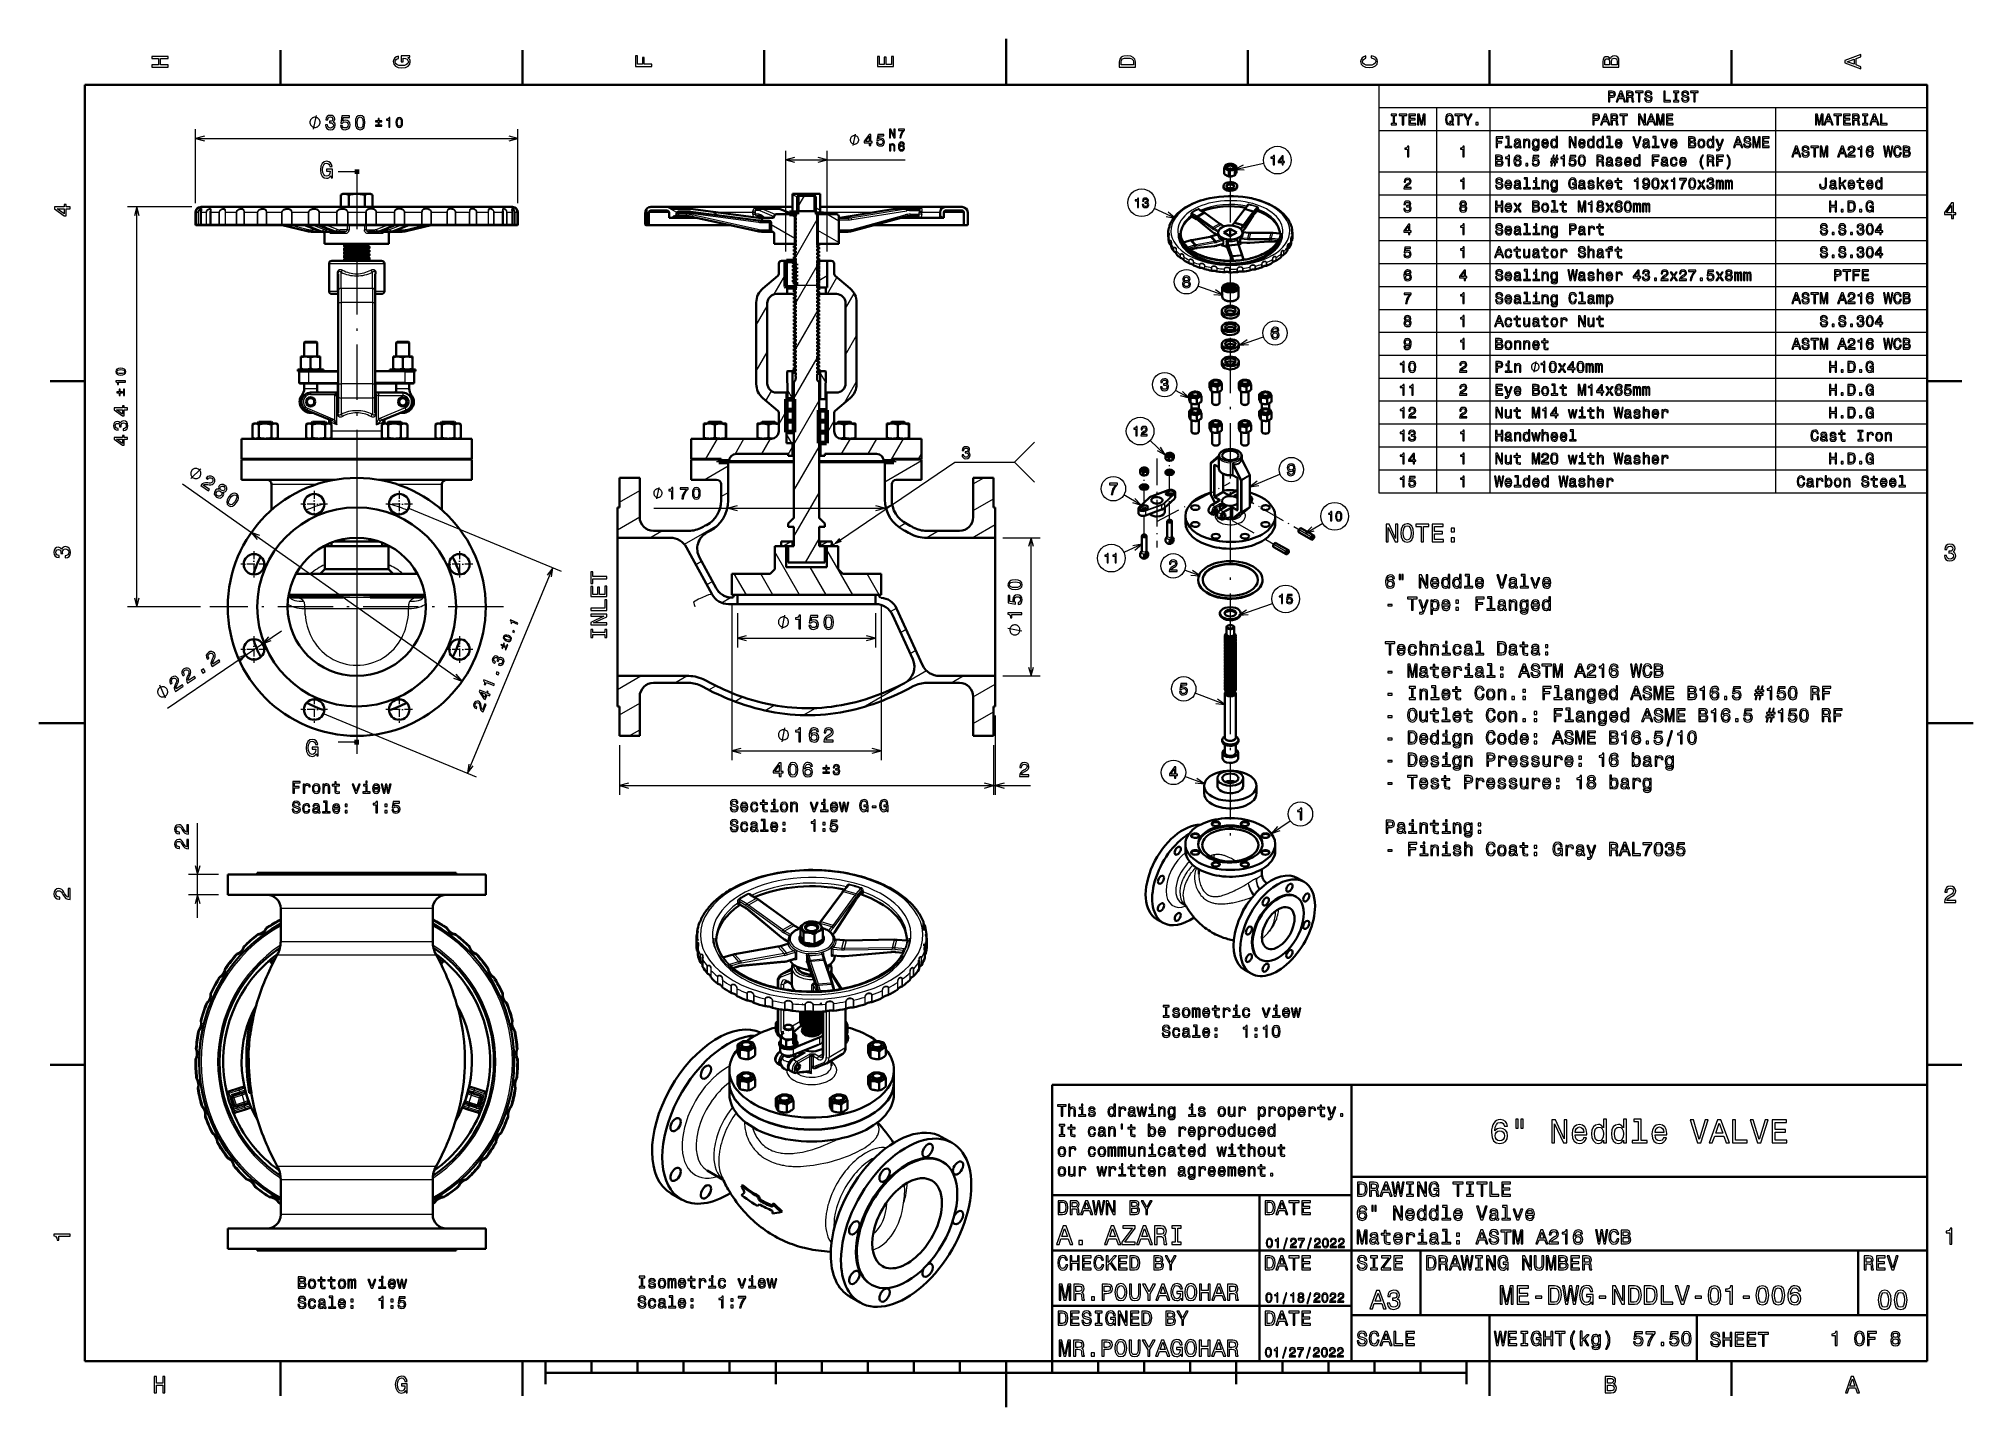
# Model space of a CAD drawing. Extents: x 0 to 420, y 0 to 297.
import ezdxf

# ---------------------------------------------------------------- set-up
doc = ezdxf.new("R2010")
doc.units = 0
doc.linetypes.add('DASHDOT', pattern=[18.5, 12, -3, 0.5, -3])

msp = doc.modelspace()

# ---------------------------------------------------------------- linework, layer by layer
at = {"color": 7, "lineweight": 35, "ltscale": 0.1875}
for p, q in [((52.5, 287), (52.5, 294.5)), ((105, 287), (105, 294.5)), ((157.5, 287), (157.5, 294.5)), ((262.5, 287), (262.5, 294.5)), ((315, 287), (315, 294.5)), ((367.5, 287), (367.5, 294.5)), ((10, 222.7), (2.5, 222.7)), ((410, 222.7), (417.5, 222.7)), ((10, 74.3), (2.5, 74.3)), ((410, 74.3), (417.5, 74.3)), ((52.5, 10), (52.5, 2.5)), ((105, 10), (105, 2.5)), ((315, 10), (315, 2.5)), ((367.5, 10), (367.5, 2.5))]:
    msp.add_line(p, q, dxfattribs=at)
at = {"color": 7, "lineweight": 35, "ltscale": 0.25}
for p, q in [((210, 287), (210, 297)), ((10, 148.5), (0, 148.5)), ((410, 148.5), (420, 148.5)), ((315, 10), (315, 20)), ((360, 10), (360, 20)), ((210, 10), (210, 0))]:
    msp.add_line(p, q, dxfattribs=at)
at = {"color": 7, "lineweight": 35}
for p, q in [((410, 287), (10, 287)), ((10, 287), (10, 10)), ((410, 10), (410, 287)), ((75.28, 260.5), (54.56, 260.5)), ((163.93, 192.9), (163.93, 222.5)), ((169.43, 192.9), (169.43, 222.5)), ((69.04, 210.2), (44.04, 210.2)), ((94.04, 210.2), (69.04, 210.2)), ((69.04, 205.8), (44.04, 205.8)), ((94.04, 205.8), (69.04, 205.8)), ((44.04, 205.7), (69.04, 205.7)), ((69.04, 205.7), (94.04, 205.7)), ((44.04, 201.3), (64.32, 201.3)), ((73.75, 201.3), (94.04, 201.3)), ((82.2, 180.9), (55.88, 180.9)), ((83.81, 176.3), (54.82, 176.3)), ((182.88, 176.3), (150.48, 176.3)), ((151.68, 174.3), (181.68, 174.3)), ((97.04, 115.61), (41.04, 115.61)), ((47.45, 116.01), (90.63, 116.01)), ((97.04, 111.21), (41.04, 111.21)), ((220, 10), (220, 70)), ((220, 70), (410, 70)), ((285, 10), (285, 70)), ((410, 70), (410, 10)), ((285, 50), (410, 50)), ((220, 46), (285, 46)), ((265, 10), (265, 46)), ((97.04, 38.81), (41.04, 38.81)), ((97.04, 34.41), (41.04, 34.41)), ((47.45, 34.01), (90.63, 34.01)), ((220, 34), (410, 34)), ((220, 22), (285, 22)), ((285, 20), (410, 20)), ((10, 10), (410, 10)), ((220, 10), (410, 10)), ((110, 7.5), (310, 7.5))]:
    msp.add_line(p, q, dxfattribs=at)
at = {"color": 7, "lineweight": 13}
for p, q in [((290.93, 287.01), (410.02, 287.01)), ((290.93, 287.01), (290.93, 198.48)), ((410.02, 287.01), (410.02, 198.48)), ((290.93, 282.04), (410.02, 282.04)), ((303.44, 282.04), (303.44, 198.48)), ((315.07, 282.04), (315.07, 198.48)), ((377.07, 282.04), (377.07, 198.48)), ((34.04, 275.35), (104.04, 275.35)), ((290.93, 277.06), (410.02, 277.06)), ((162.18, 250.8), (162.18, 272.7)), ((162.18, 270.7), (188.11, 270.7)), ((171.18, 250.8), (171.18, 272.7)), ((290.93, 268.11), (410.02, 268.11)), ((21.29, 173.7), (21.29, 260.5)), ((290.93, 263.14), (410.02, 263.14)), ((290.93, 258.17), (410.02, 258.17)), ((290.93, 253.19), (410.02, 253.19)), ((290.93, 248.22), (410.02, 248.22)), ((290.93, 243.25), (410.02, 243.25)), ((290.93, 238.27), (410.02, 238.27)), ((290.93, 233.3), (410.02, 233.3)), ((290.93, 228.33), (410.02, 228.33)), ((290.93, 223.35), (410.02, 223.35)), ((290.93, 218.38), (410.02, 218.38)), ((290.93, 213.4), (410.02, 213.4)), ((290.93, 208.43), (410.02, 208.43)), ((174.08, 188.26), (198.91, 205.09)), ((290.93, 203.46), (410.02, 203.46)), ((31.21, 200.41), (91.91, 157.55)), ((290.93, 198.48), (410.02, 198.48)), ((80.12, 195.23), (113.44, 181.43)), ((133.52, 195.13), (183.68, 195.13)), ((215.43, 158.7), (215.43, 188.7)), ((93.12, 137.61), (111.59, 182.19)), ((57.75, 173.37), (80.32, 173.37)), ((150.48, 174.3), (150.48, 140.44)), ((182.88, 174.3), (182.88, 140.44)), ((27.96, 151.75), (52.72, 168.51)), ((151.68, 166.91), (181.68, 166.91)), ((61.65, 150.64), (94.97, 136.84)), ((150.48, 142.44), (182.88, 142.44)), ((126.08, 134.91), (207.28, 134.91)), ((34.51, 106.21), (34.51, 126.73)), ((85.54, 108.21), (52.54, 108.21)), ((85.54, 41.81), (52.54, 41.81))]:
    msp.add_line(p, q, dxfattribs=at)
at = {"color": 7, "lineweight": 13, "ltscale": 0.401171}
for p, q in [((34.04, 261.3), (34.04, 277.35)), ((104.04, 261.3), (104.04, 277.35))]:
    msp.add_line(p, q, dxfattribs=at)
at = {"color": 7, "lineweight": 35, "ltscale": 0.029101}
for p, q in [((257.37, 268.86), (257.37, 267.7)), ((260.04, 269.28), (260.04, 268.11)), ((259.68, 268.5), (259.68, 267.34)), ((249.75, 218.68), (249.75, 219.84)), ((250.09, 217.91), (250.09, 219.07)), ((251.43, 217.69), (251.43, 218.85)), ((252.42, 218.25), (252.42, 219.41)), ((254.21, 221.26), (254.21, 222.42)), ((254.56, 220.48), (254.56, 221.65)), ((256.88, 220.83), (256.88, 221.99)), ((260.53, 221.26), (260.53, 222.42)), ((260.87, 220.48), (260.87, 221.65)), ((263.2, 220.83), (263.2, 221.99)), ((264.99, 218.68), (264.99, 219.84)), ((265.34, 217.91), (265.34, 219.07)), ((266.67, 217.69), (266.67, 218.85)), ((267.66, 218.25), (267.66, 219.41)), ((250.09, 214.26), (250.09, 215.42)), ((251.43, 214.04), (251.43, 215.21)), ((252.42, 214.6), (252.42, 215.77)), ((265.34, 214.26), (265.34, 215.42)), ((266.67, 214.04), (266.67, 215.21)), ((267.66, 214.6), (267.66, 215.77)), ((254.21, 212.46), (254.21, 213.62)), ((254.56, 211.68), (254.56, 212.85)), ((256.88, 212.03), (256.88, 213.19)), ((260.53, 212.46), (260.53, 213.62)), ((260.87, 211.68), (260.87, 212.85)), ((263.2, 212.03), (263.2, 213.19))]:
    msp.add_line(p, q, dxfattribs=at)
at = {"color": 1, "linetype": 'DASHDOT', "lineweight": 13}
msp.add_line((258.7, 269.08), (258.7, 122), dxfattribs=at)
at = {"color": 7, "lineweight": 13, "ltscale": 0.160723}
msp.add_line((259.7, 268.65), (265.99, 270.01), dxfattribs=at)
at = {"color": 7, "lineweight": 13, "ltscale": 0.085511}
for p, q in [((68.46, 268.14), (65.04, 268.14)), ((68.46, 144.33), (65.04, 144.33))]:
    msp.add_line(p, q, dxfattribs=at)
at = {"color": 7, "lineweight": 100, "ltscale": 0.025}
for p, q in [((69.04, 268.64), (69.04, 267.64)), ((69.04, 143.83), (69.04, 144.83))]:
    msp.add_line(p, q, dxfattribs=at)
at = {"color": 7, "linetype": 'DASHDOT', "lineweight": 13}
for p, q in [((69.04, 267.64), (69.04, 144.83)), ((69.04, 205.57), (69.04, 141.83)), ((100.91, 173.7), (37.16, 173.7))]:
    msp.add_line(p, q, dxfattribs=at)
at = {"color": 7, "lineweight": 35, "ltscale": 0.004082}
for p, q in [((257.2, 265.02), (257.2, 264.86)), ((260.2, 265.02), (260.2, 264.86)), ((272.89, 110.88), (273.03, 110.8)), ((265.03, 97.27), (265.17, 97.18))]:
    msp.add_line(p, q, dxfattribs=at)
at = {"color": 7, "lineweight": 35, "ltscale": 0.029102}
msp.add_line((258.35, 268.3), (258.35, 267.13), dxfattribs=at)
at = {"color": 7, "lineweight": 13, "ltscale": 0.348564}
msp.add_line((33.24, 260.5), (19.29, 260.5), dxfattribs=at)
at = {"color": 7, "lineweight": 35, "ltscale": 0.103443}
msp.add_line((39.37, 260.5), (35.24, 260.5), dxfattribs=at)
at = {"color": 7, "lineweight": 35, "ltscale": 0.379745}
msp.add_line((54.56, 260.5), (39.37, 260.5), dxfattribs=at)
at = {"color": 7, "lineweight": 35, "ltscale": 0.013397}
for p, q in [((66.04, 263.36), (65.57, 263.09)), ((72.04, 263.36), (72.5, 263.09))]:
    msp.add_line(p, q, dxfattribs=at)
at = {"color": 7, "lineweight": 35, "ltscale": 0.064801}
for p, q in [((65.57, 260.5), (65.57, 263.09)), ((67.3, 260.5), (67.3, 263.09)), ((70.77, 260.5), (70.77, 263.09)), ((72.5, 260.5), (72.5, 263.09))]:
    msp.add_line(p, q, dxfattribs=at)
at = {"color": 7, "lineweight": 35, "ltscale": 0.010048}
for p, q in [((66.44, 263.36), (66.04, 263.36)), ((72.04, 263.36), (71.64, 263.36))]:
    msp.add_line(p, q, dxfattribs=at)
at = {"color": 7, "lineweight": 35, "ltscale": 0.027452}
msp.add_line((67.54, 263.36), (66.44, 263.36), dxfattribs=at)
at = {"color": 7, "lineweight": 35, "ltscale": 0.0375}
msp.add_line((69.04, 263.36), (67.54, 263.36), dxfattribs=at)
at = {"color": 7, "lineweight": 35, "ltscale": 0.064952}
msp.add_line((71.64, 263.36), (69.04, 263.36), dxfattribs=at)
at = {"color": 7, "lineweight": 35, "ltscale": 0.458308}
msp.add_line((93.61, 260.5), (75.28, 260.5), dxfattribs=at)
at = {"color": 7, "lineweight": 35, "ltscale": 0.223612}
msp.add_line((102.56, 260.5), (93.61, 260.5), dxfattribs=at)
at = {"color": 7, "lineweight": 35, "ltscale": 0.006947}
msp.add_line((102.84, 260.5), (102.56, 260.5), dxfattribs=at)
at = {"color": 7, "lineweight": 35, "ltscale": 0.09}
for p, q in [((136.48, 260.5), (132.88, 260.5)), ((168.48, 262.9), (164.88, 262.9)), ((200.48, 260.5), (196.88, 260.5)), ((136.48, 259.7), (132.88, 259.7)), ((200.48, 259.7), (196.88, 259.7)), ((162.68, 183.3), (162.68, 186.9)), ((170.68, 183.3), (170.68, 186.9))]:
    msp.add_line(p, q, dxfattribs=at)
at = {"color": 7, "lineweight": 13, "ltscale": 0.062479}
msp.add_line((138.51, 259.25), (136.34, 260.5), dxfattribs=at)
at = {"color": 7, "lineweight": 35, "ltscale": 0.072711}
msp.add_line((139.39, 260.5), (136.48, 260.5), dxfattribs=at)
at = {"color": 7, "lineweight": 35, "ltscale": 0.320322}
msp.add_line((152.2, 260.5), (139.39, 260.5), dxfattribs=at)
at = {"color": 7, "lineweight": 35, "ltscale": 0.286966}
msp.add_line((163.68, 260.5), (152.2, 260.5), dxfattribs=at)
at = {"color": 7, "lineweight": 35, "ltscale": 0.024265}
for p, q in [((164.65, 263.36), (163.68, 263.36)), ((169.68, 263.36), (168.71, 263.36))]:
    msp.add_line(p, q, dxfattribs=at)
at = {"color": 7, "lineweight": 35, "ltscale": 0.0975}
for p, q in [((163.68, 259.46), (163.68, 263.36)), ((169.68, 263.36), (169.68, 259.46))]:
    msp.add_line(p, q, dxfattribs=at)
at = {"color": 7, "lineweight": 13, "ltscale": 0.036679}
for p, q in [((164.95, 262.46), (163.68, 263.19)), ((169.68, 259.73), (168.41, 260.46))]:
    msp.add_line(p, q, dxfattribs=at)
at = {"color": 7, "lineweight": 35, "ltscale": 0.10147}
msp.add_line((168.71, 263.36), (164.65, 263.36), dxfattribs=at)
at = {"color": 7, "lineweight": 35, "ltscale": 0.010606}
for p, q in [((164.95, 263.06), (164.65, 263.36)), ((168.41, 263.06), (168.71, 263.36)), ((164.95, 259.6), (164.65, 259.3)), ((168.41, 259.6), (168.71, 259.3))]:
    msp.add_line(p, q, dxfattribs=at)
at = {"color": 7, "lineweight": 35, "ltscale": 0.007071}
for p, q in [((164.88, 262.9), (164.68, 262.7)), ((168.48, 262.9), (168.68, 262.7)), ((164.53, 258.9), (164.33, 258.7)), ((168.83, 258.9), (169.03, 258.7)), ((162.38, 248.8), (162.18, 248.6)), ((170.98, 248.8), (171.18, 248.6)), ((162.38, 243), (162.18, 243.2)), ((170.98, 243), (171.18, 243.2))]:
    msp.add_line(p, q, dxfattribs=at)
at = {"color": 7, "lineweight": 13, "ltscale": 0.076906}
msp.add_line((164.68, 260.24), (166.22, 262.9), dxfattribs=at)
at = {"color": 7, "lineweight": 35, "ltscale": 0.095}
for p, q in [((164.68, 258.9), (164.68, 262.7)), ((168.68, 258.9), (168.68, 262.7))]:
    msp.add_line(p, q, dxfattribs=at)
at = {"color": 7, "lineweight": 35, "ltscale": 0.08647}
for p, q in [((164.95, 263.06), (168.41, 263.06)), ((168.41, 259.6), (164.95, 259.6))]:
    msp.add_line(p, q, dxfattribs=at)
at = {"color": 7, "lineweight": 35, "ltscale": 0.086501}
for p, q in [((164.95, 263.06), (164.95, 259.6)), ((168.41, 263.06), (168.41, 259.6))]:
    msp.add_line(p, q, dxfattribs=at)
at = {"color": 7, "lineweight": 35, "ltscale": 0.021615}
msp.add_line((170.55, 260.5), (169.68, 260.5), dxfattribs=at)
at = {"color": 7, "lineweight": 35, "ltscale": 0.421678}
msp.add_line((187.42, 260.5), (170.55, 260.5), dxfattribs=at)
at = {"color": 7, "lineweight": 35, "ltscale": 0.223707}
msp.add_line((196.36, 260.5), (187.42, 260.5), dxfattribs=at)
at = {"color": 7, "lineweight": 35, "ltscale": 0.013}
msp.add_line((196.88, 260.5), (196.36, 260.5), dxfattribs=at)
at = {"color": 7, "lineweight": 13, "ltscale": 0.035788}
msp.add_line((201.58, 259.79), (200.34, 260.5), dxfattribs=at)
at = {"color": 7, "lineweight": 13, "ltscale": 0.00239}
msp.add_line((249.2, 260.52), (249.29, 260.57), dxfattribs=at)
at = {"color": 7, "lineweight": 35, "ltscale": 0.002375}
msp.add_line((249.2, 260.52), (249.29, 260.57), dxfattribs=at)
at = {"color": 7, "lineweight": 13, "ltscale": 0.001546}
msp.add_line((249.29, 260.57), (249.34, 260.6), dxfattribs=at)
at = {"color": 7, "lineweight": 35, "ltscale": 0.001561}
msp.add_line((249.34, 260.6), (249.29, 260.57), dxfattribs=at)
at = {"color": 7, "lineweight": 35, "ltscale": 0.024353}
msp.add_line((261.85, 260.08), (262.49, 260.81), dxfattribs=at)
at = {"color": 7, "lineweight": 13, "ltscale": 0.02764}
for p, q in [((262, 260.11), (262.73, 260.94)), ((263.78, 259.58), (264.51, 260.41))]:
    msp.add_line(p, q, dxfattribs=at)
at = {"color": 7, "lineweight": 13, "ltscale": 0.001918}
msp.add_line((262.29, 260.58), (262.29, 260.66), dxfattribs=at)
at = {"color": 7, "lineweight": 13, "ltscale": 0.000621128}
for p, q in [((34.04, 259.3), (34.06, 259.3)), ((34.04, 256.7), (34.06, 256.7))]:
    msp.add_line(p, q, dxfattribs=at)
at = {"color": 7, "lineweight": 13, "ltscale": 0.065}
for p, q in [((34.04, 256.7), (34.04, 259.3)), ((34.06, 256.7), (34.06, 259.3)), ((34.15, 259.3), (34.15, 256.7)), ((34.67, 256.7), (34.67, 259.3)), ((34.71, 256.7), (34.71, 259.3)), ((35.2, 259.3), (35.2, 256.7)), ((36.4, 256.7), (36.4, 259.3)), ((36.46, 256.7), (36.46, 259.3)), ((37.35, 259.3), (37.35, 256.7)), ((39.18, 256.7), (39.18, 259.3)), ((39.25, 256.7), (39.25, 259.3)), ((40.47, 259.3), (40.47, 256.7)), ((40.51, 259.3), (40.51, 256.7)), ((42.92, 256.7), (42.92, 259.3)), ((43, 256.7), (43, 259.3)), ((44.53, 259.3), (44.53, 256.7)), ((44.59, 259.3), (44.59, 256.7)), ((47.5, 256.7), (47.5, 259.3)), ((47.59, 256.7), (47.59, 259.3)), ((49.38, 259.3), (49.38, 256.7)), ((49.45, 259.3), (49.45, 256.7)), ((52.78, 256.7), (52.78, 259.3)), ((52.87, 256.7), (52.87, 259.3)), ((54.87, 259.3), (54.87, 256.7)), ((54.94, 259.3), (54.94, 256.7)), ((58.57, 256.7), (58.57, 259.3)), ((58.67, 256.7), (58.67, 259.3)), ((60.8, 259.3), (60.8, 256.7)), ((60.89, 259.3), (60.89, 256.7)), ((64.7, 256.7), (64.7, 259.3)), ((64.8, 256.7), (64.8, 259.3)), ((67.01, 259.3), (67.01, 256.7)), ((67.1, 259.3), (67.1, 256.7)), ((70.97, 259.3), (70.97, 256.7)), ((71.07, 259.3), (71.07, 256.7)), ((73.27, 256.7), (73.27, 259.3)), ((73.37, 256.7), (73.37, 259.3)), ((77.18, 259.3), (77.18, 256.7)), ((77.27, 259.3), (77.27, 256.7)), ((79.4, 256.7), (79.4, 259.3)), ((79.5, 256.7), (79.5, 259.3)), ((83.13, 259.3), (83.13, 256.7)), ((83.21, 259.3), (83.21, 256.7)), ((85.2, 256.7), (85.2, 259.3)), ((85.3, 256.7), (85.3, 259.3)), ((88.62, 259.3), (88.62, 256.7)), ((88.69, 259.3), (88.69, 256.7)), ((90.48, 256.7), (90.48, 259.3)), ((90.57, 256.7), (90.57, 259.3)), ((93.49, 259.3), (93.49, 256.7)), ((93.54, 259.3), (93.54, 256.7)), ((95.07, 256.7), (95.07, 259.3)), ((95.15, 256.7), (95.15, 259.3)), ((97.57, 259.3), (97.57, 256.7)), ((97.6, 259.3), (97.6, 256.7)), ((98.82, 256.7), (98.82, 259.3)), ((98.89, 256.7), (98.89, 259.3)), ((100.73, 259.3), (100.73, 256.7)), ((101.62, 256.7), (101.62, 259.3)), ((101.67, 256.7), (101.67, 259.3)), ((102.87, 259.3), (102.87, 256.7)), ((103.37, 256.7), (103.37, 259.3)), ((103.41, 256.7), (103.41, 259.3)), ((103.93, 259.3), (103.93, 256.7)), ((104.01, 256.7), (104.01, 259.3)), ((104.04, 256.7), (104.04, 259.3)), ((131.72, 259.3), (131.72, 256.7))]:
    msp.add_line(p, q, dxfattribs=at)
at = {"color": 7, "lineweight": 13, "ltscale": 4.82559e-05}
for p, q in [((34.04, 259.3), (34.04, 259.3)), ((34.04, 256.7), (34.04, 256.7))]:
    msp.add_line(p, q, dxfattribs=at)
at = {"color": 7, "lineweight": 35, "ltscale": 0.065}
for p, q in [((34.04, 256.7), (34.04, 259.3)), ((34.15, 259.3), (34.15, 256.7)), ((35.2, 259.3), (35.2, 256.7)), ((37.33, 259.3), (37.33, 256.7)), ((100.75, 259.3), (100.75, 256.7)), ((102.88, 259.3), (102.88, 256.7)), ((103.93, 259.3), (103.93, 256.7)), ((104.04, 256.7), (104.04, 259.3)), ((131.7, 259.3), (131.7, 256.7)), ((201.68, 256.7), (201.68, 259.3))]:
    msp.add_line(p, q, dxfattribs=at)
at = {"color": 7, "lineweight": 13, "ltscale": 0.002061}
for p, q in [((34.15, 256.7), (34.06, 256.7)), ((104.01, 256.7), (103.93, 256.7))]:
    msp.add_line(p, q, dxfattribs=at)
at = {"color": 7, "lineweight": 13, "ltscale": 0.013003}
for p, q in [((34.67, 259.3), (34.15, 259.3)), ((34.67, 256.7), (34.15, 256.7))]:
    msp.add_line(p, q, dxfattribs=at)
at = {"color": 7, "lineweight": 13, "ltscale": 1.56403e-05}
for p, q in [((34.15, 259.3), (34.15, 259.3)), ((34.15, 256.7), (34.15, 256.7)), ((103.93, 259.3), (103.93, 259.3)), ((103.93, 256.7), (103.93, 256.7))]:
    msp.add_line(p, q, dxfattribs=at)
at = {"color": 7, "lineweight": 35, "ltscale": 0.002687}
for p, q in [((34.35, 256.5), (34.24, 256.5)), ((103.84, 256.5), (103.73, 256.5))]:
    msp.add_line(p, q, dxfattribs=at)
at = {"color": 7, "lineweight": 35, "ltscale": 4.79698e-05}
msp.add_line((34.24, 256.5), (34.24, 256.5), dxfattribs=at)
at = {"color": 7, "lineweight": 35, "ltscale": 0.012928}
for p, q in [((34.86, 256.5), (34.35, 256.5)), ((103.73, 256.5), (103.21, 256.5))]:
    msp.add_line(p, q, dxfattribs=at)
at = {"color": 7, "lineweight": 13, "ltscale": 0.001033}
for p, q in [((34.67, 259.3), (34.71, 259.3)), ((34.67, 256.7), (34.71, 256.7)), ((103.37, 259.3), (103.41, 259.3)), ((103.37, 256.7), (103.41, 256.7))]:
    msp.add_line(p, q, dxfattribs=at)
at = {"color": 7, "lineweight": 13, "ltscale": 0.012186}
for p, q in [((35.2, 256.7), (34.71, 256.7)), ((103.37, 256.7), (102.88, 256.7))]:
    msp.add_line(p, q, dxfattribs=at)
at = {"color": 7, "lineweight": 35, "ltscale": 0.013314}
for p, q in [((35.4, 256.5), (34.86, 256.5)), ((103.21, 256.5), (102.68, 256.5))]:
    msp.add_line(p, q, dxfattribs=at)
at = {"color": 7, "lineweight": 13, "ltscale": 0.029933}
for p, q in [((36.4, 259.3), (35.2, 259.3)), ((36.4, 256.7), (35.2, 256.7)), ((102.87, 259.3), (101.67, 259.3)), ((102.87, 256.7), (101.67, 256.7))]:
    msp.add_line(p, q, dxfattribs=at)
at = {"color": 7, "lineweight": 13, "ltscale": 0.000166512}
for p, q in [((35.2, 259.3), (35.2, 259.3)), ((35.2, 256.7), (35.2, 256.7)), ((102.88, 259.3), (102.87, 259.3)), ((102.88, 256.7), (102.87, 256.7))]:
    msp.add_line(p, q, dxfattribs=at)
at = {"color": 7, "lineweight": 35, "ltscale": 0.029762}
for p, q in [((36.59, 256.5), (35.4, 256.5)), ((102.68, 256.5), (101.49, 256.5))]:
    msp.add_line(p, q, dxfattribs=at)
at = {"color": 7, "lineweight": 13, "ltscale": 0.001411}
for p, q in [((36.4, 259.3), (36.46, 259.3)), ((36.4, 256.7), (36.46, 256.7)), ((101.62, 259.3), (101.67, 259.3)), ((101.62, 256.7), (101.67, 256.7))]:
    msp.add_line(p, q, dxfattribs=at)
at = {"color": 7, "lineweight": 13, "ltscale": 0.021756}
for p, q in [((37.33, 256.7), (36.46, 256.7)), ((101.62, 256.7), (100.75, 256.7))]:
    msp.add_line(p, q, dxfattribs=at)
at = {"color": 7, "lineweight": 35, "ltscale": 0.023511}
for p, q in [((37.53, 256.5), (36.59, 256.5)), ((101.49, 256.5), (100.55, 256.5))]:
    msp.add_line(p, q, dxfattribs=at)
at = {"color": 7, "lineweight": 13, "ltscale": 0.000472641}
for p, q in [((37.35, 259.3), (37.33, 259.3)), ((37.35, 256.7), (37.33, 256.7)), ((100.75, 259.3), (100.73, 259.3)), ((100.75, 256.7), (100.73, 256.7))]:
    msp.add_line(p, q, dxfattribs=at)
at = {"color": 7, "lineweight": 13, "ltscale": 0.045901}
for p, q in [((39.18, 259.3), (37.35, 259.3)), ((39.18, 256.7), (37.35, 256.7)), ((100.73, 259.3), (98.89, 259.3)), ((100.73, 256.7), (98.89, 256.7))]:
    msp.add_line(p, q, dxfattribs=at)
at = {"color": 7, "lineweight": 35, "ltscale": 0.045639}
for p, q in [((39.35, 256.5), (37.53, 256.5)), ((100.55, 256.5), (98.72, 256.5))]:
    msp.add_line(p, q, dxfattribs=at)
at = {"color": 7, "lineweight": 13, "ltscale": 0.001744}
for p, q in [((39.18, 259.3), (39.25, 259.3)), ((39.18, 256.7), (39.25, 256.7)), ((98.82, 259.3), (98.89, 259.3)), ((98.82, 256.7), (98.89, 256.7))]:
    msp.add_line(p, q, dxfattribs=at)
at = {"color": 7, "lineweight": 13, "ltscale": 0.030508}
for p, q in [((40.47, 256.7), (39.25, 256.7)), ((98.82, 256.7), (97.6, 256.7))]:
    msp.add_line(p, q, dxfattribs=at)
at = {"color": 7, "lineweight": 35, "ltscale": 0.032949}
for p, q in [((40.67, 256.5), (39.35, 256.5)), ((98.72, 256.5), (97.4, 256.5))]:
    msp.add_line(p, q, dxfattribs=at)
at = {"color": 7, "lineweight": 13, "ltscale": 0.000885582}
for p, q in [((40.51, 259.3), (40.47, 259.3)), ((40.51, 256.7), (40.47, 256.7)), ((97.6, 259.3), (97.57, 259.3)), ((97.6, 256.7), (97.57, 256.7))]:
    msp.add_line(p, q, dxfattribs=at)
at = {"color": 7, "lineweight": 13, "ltscale": 0.060394}
for p, q in [((42.92, 259.3), (40.51, 259.3)), ((42.92, 256.7), (40.51, 256.7)), ((97.57, 259.3), (95.15, 259.3)), ((97.57, 256.7), (95.15, 256.7))]:
    msp.add_line(p, q, dxfattribs=at)
at = {"color": 7, "lineweight": 35, "ltscale": 0.060049}
for p, q in [((43.07, 256.5), (40.67, 256.5)), ((97.4, 256.5), (95, 256.5))]:
    msp.add_line(p, q, dxfattribs=at)
at = {"color": 7, "lineweight": 13, "ltscale": 0.002022}
for p, q in [((42.92, 259.3), (43, 259.3)), ((42.92, 256.7), (43, 256.7))]:
    msp.add_line(p, q, dxfattribs=at)
at = {"color": 7, "lineweight": 13, "ltscale": 0.03827}
msp.add_line((44.53, 256.7), (43, 256.7), dxfattribs=at)
at = {"color": 7, "lineweight": 35, "ltscale": 0.041332}
for p, q in [((44.73, 256.5), (43.07, 256.5)), ((95, 256.5), (93.35, 256.5))]:
    msp.add_line(p, q, dxfattribs=at)
at = {"color": 7, "lineweight": 13, "ltscale": 0.001278}
for p, q in [((44.59, 259.3), (44.53, 259.3)), ((44.59, 256.7), (44.53, 256.7)), ((93.54, 259.3), (93.49, 259.3)), ((93.54, 256.7), (93.49, 256.7))]:
    msp.add_line(p, q, dxfattribs=at)
at = {"color": 7, "lineweight": 13, "ltscale": 0.072946}
for p, q in [((47.5, 259.3), (44.59, 259.3)), ((47.5, 256.7), (44.59, 256.7)), ((93.49, 259.3), (90.57, 259.3)), ((93.49, 256.7), (90.57, 256.7))]:
    msp.add_line(p, q, dxfattribs=at)
at = {"color": 7, "lineweight": 35, "ltscale": 0.072529}
msp.add_line((47.63, 256.5), (44.73, 256.5), dxfattribs=at)
at = {"color": 7, "lineweight": 13, "ltscale": 0.002234}
for p, q in [((47.5, 259.3), (47.59, 259.3)), ((47.5, 256.7), (47.59, 256.7)), ((90.48, 259.3), (90.57, 259.3)), ((90.48, 256.7), (90.57, 256.7))]:
    msp.add_line(p, q, dxfattribs=at)
at = {"color": 7, "lineweight": 13, "ltscale": 0.044803}
for p, q in [((49.38, 256.7), (47.59, 256.7)), ((90.48, 256.7), (88.69, 256.7))]:
    msp.add_line(p, q, dxfattribs=at)
at = {"color": 7, "lineweight": 35, "ltscale": 0.048387}
for p, q in [((49.56, 256.5), (47.63, 256.5)), ((90.45, 256.5), (88.51, 256.5))]:
    msp.add_line(p, q, dxfattribs=at)
at = {"color": 7, "lineweight": 13, "ltscale": 0.001629}
for p, q in [((49.45, 259.3), (49.38, 259.3)), ((49.45, 256.7), (49.38, 256.7)), ((88.69, 259.3), (88.62, 259.3)), ((88.69, 256.7), (88.62, 256.7))]:
    msp.add_line(p, q, dxfattribs=at)
at = {"color": 7, "lineweight": 13, "ltscale": 0.083154}
for p, q in [((52.78, 259.3), (49.45, 259.3)), ((52.78, 256.7), (49.45, 256.7)), ((88.62, 259.3), (85.3, 259.3)), ((88.62, 256.7), (85.3, 256.7))]:
    msp.add_line(p, q, dxfattribs=at)
at = {"color": 7, "lineweight": 35, "ltscale": 0.082679}
for p, q in [((52.87, 256.5), (49.56, 256.5)), ((88.51, 256.5), (85.2, 256.5))]:
    msp.add_line(p, q, dxfattribs=at)
at = {"color": 7, "lineweight": 13, "ltscale": 0.002374}
for p, q in [((52.78, 259.3), (52.87, 259.3)), ((52.78, 256.7), (52.87, 256.7)), ((85.2, 259.3), (85.3, 259.3)), ((85.2, 256.7), (85.3, 256.7))]:
    msp.add_line(p, q, dxfattribs=at)
at = {"color": 7, "lineweight": 35, "ltscale": 0.140155}
for p, q in [((58.3, 255.24), (52.83, 256.5)), ((79.78, 255.24), (85.24, 256.5))]:
    msp.add_line(p, q, dxfattribs=at)
at = {"color": 7, "lineweight": 13, "ltscale": 0.049895}
for p, q in [((54.87, 256.7), (52.87, 256.7)), ((85.2, 256.7), (83.21, 256.7))]:
    msp.add_line(p, q, dxfattribs=at)
at = {"color": 7, "lineweight": 35, "ltscale": 0.053886}
for p, q in [((55.02, 256.5), (52.87, 256.5)), ((85.2, 256.5), (83.05, 256.5))]:
    msp.add_line(p, q, dxfattribs=at)
at = {"color": 7, "lineweight": 13, "ltscale": 0.096791}
for p, q in [((58.26, 255.63), (54.49, 256.5)), ((79.81, 255.63), (83.58, 256.5))]:
    msp.add_line(p, q, dxfattribs=at)
at = {"color": 7, "lineweight": 13, "ltscale": 0.001927}
for p, q in [((54.94, 259.3), (54.87, 259.3)), ((54.94, 256.7), (54.87, 256.7)), ((83.21, 259.3), (83.13, 259.3))]:
    msp.add_line(p, q, dxfattribs=at)
at = {"color": 7, "lineweight": 13, "ltscale": 0.090688}
for p, q in [((58.57, 259.3), (54.94, 259.3)), ((83.13, 259.3), (79.5, 259.3)), ((83.13, 256.7), (79.5, 256.7))]:
    msp.add_line(p, q, dxfattribs=at)
at = {"color": 7, "lineweight": 13, "ltscale": 0.090689}
msp.add_line((58.57, 256.7), (54.94, 256.7), dxfattribs=at)
at = {"color": 7, "lineweight": 35, "ltscale": 0.09017}
for p, q in [((58.63, 256.5), (55.02, 256.5)), ((83.05, 256.5), (79.44, 256.5))]:
    msp.add_line(p, q, dxfattribs=at)
at = {"color": 7, "lineweight": 35, "ltscale": 0.089016}
for p, q in [((61.08, 255.26), (57.74, 256.5)), ((63.99, 255.26), (60.65, 256.5)), ((74.08, 255.26), (77.42, 256.5)), ((77, 255.26), (80.33, 256.5))]:
    msp.add_line(p, q, dxfattribs=at)
at = {"color": 7, "lineweight": 13, "ltscale": 0.090157}
for p, q in [((61.17, 255.24), (57.79, 256.5)), ((61.49, 255.24), (58.11, 256.5)), ((64.08, 255.24), (60.7, 256.5)), ((64.4, 255.24), (61.03, 256.5)), ((73.67, 255.24), (77.05, 256.5)), ((73.99, 255.24), (77.37, 256.5)), ((76.58, 255.24), (79.96, 256.5)), ((76.91, 255.24), (80.28, 256.5))]:
    msp.add_line(p, q, dxfattribs=at)
at = {"color": 7, "lineweight": 13, "ltscale": 0.002438}
for p, q in [((58.57, 259.3), (58.67, 259.3)), ((58.57, 256.7), (58.67, 256.7)), ((79.4, 259.3), (79.5, 259.3)), ((79.4, 256.7), (79.5, 256.7))]:
    msp.add_line(p, q, dxfattribs=at)
at = {"color": 7, "lineweight": 35, "ltscale": 0.057654}
for p, q in [((60.94, 256.5), (58.63, 256.5)), ((79.44, 256.5), (77.14, 256.5))]:
    msp.add_line(p, q, dxfattribs=at)
at = {"color": 7, "lineweight": 13, "ltscale": 0.053383}
for p, q in [((60.8, 256.7), (58.67, 256.7)), ((79.4, 256.7), (77.27, 256.7))]:
    msp.add_line(p, q, dxfattribs=at)
at = {"color": 7, "lineweight": 13, "ltscale": 0.062216}
for p, q in [((61.87, 255.63), (59.53, 256.5)), ((64.78, 255.63), (62.45, 256.5)), ((73.3, 255.63), (75.63, 256.5)), ((76.21, 255.63), (78.54, 256.5))]:
    msp.add_line(p, q, dxfattribs=at)
at = {"color": 7, "lineweight": 13, "ltscale": 0.002164}
for p, q in [((60.89, 259.3), (60.8, 259.3)), ((60.89, 256.7), (60.8, 256.7)), ((77.27, 259.3), (77.18, 259.3)), ((77.27, 256.7), (77.18, 256.7))]:
    msp.add_line(p, q, dxfattribs=at)
at = {"color": 7, "lineweight": 13, "ltscale": 0.095308}
for p, q in [((64.7, 259.3), (60.89, 259.3)), ((64.7, 256.7), (60.89, 256.7)), ((77.18, 259.3), (73.37, 259.3)), ((77.18, 256.7), (73.37, 256.7))]:
    msp.add_line(p, q, dxfattribs=at)
at = {"color": 7, "lineweight": 35, "ltscale": 0.094764}
for p, q in [((64.73, 256.5), (60.94, 256.5)), ((77.14, 256.5), (73.35, 256.5))]:
    msp.add_line(p, q, dxfattribs=at)
at = {"color": 7, "lineweight": 13, "ltscale": 0.002423}
for p, q in [((64.7, 259.3), (64.8, 259.3)), ((64.7, 256.7), (64.8, 256.7)), ((73.27, 259.3), (73.37, 259.3)), ((73.27, 256.7), (73.37, 256.7))]:
    msp.add_line(p, q, dxfattribs=at)
at = {"color": 7, "lineweight": 35, "ltscale": 0.059569}
for p, q in [((67.11, 256.5), (64.73, 256.5)), ((73.35, 256.5), (70.96, 256.5))]:
    msp.add_line(p, q, dxfattribs=at)
at = {"color": 7, "lineweight": 13, "ltscale": 0.055156}
for p, q in [((67.01, 256.7), (64.8, 256.7)), ((73.27, 256.7), (71.07, 256.7))]:
    msp.add_line(p, q, dxfattribs=at)
at = {"color": 7, "lineweight": 13, "ltscale": 0.025}
for p, q in [((66.95, 256.5), (66.95, 255.5)), ((67.37, 256.5), (67.37, 255.5)), ((70.7, 256.5), (70.7, 255.5)), ((71.12, 256.5), (71.12, 255.5))]:
    msp.add_line(p, q, dxfattribs=at)
at = {"color": 7, "lineweight": 13, "ltscale": 0.002331}
for p, q in [((67.1, 259.3), (67.01, 259.3)), ((67.1, 256.7), (67.01, 256.7)), ((71.07, 259.3), (70.97, 259.3)), ((71.07, 256.7), (70.97, 256.7))]:
    msp.add_line(p, q, dxfattribs=at)
at = {"color": 7, "lineweight": 13, "ltscale": 0.096865}
for p, q in [((70.97, 259.3), (67.1, 259.3)), ((70.97, 256.7), (67.1, 256.7))]:
    msp.add_line(p, q, dxfattribs=at)
at = {"color": 7, "lineweight": 35, "ltscale": 0.096312}
msp.add_line((70.96, 256.5), (67.11, 256.5), dxfattribs=at)
at = {"color": 7, "lineweight": 13, "ltscale": 0.001928}
msp.add_line((83.21, 256.7), (83.13, 256.7), dxfattribs=at)
at = {"color": 7, "lineweight": 35, "ltscale": 0.07253}
msp.add_line((93.35, 256.5), (90.45, 256.5), dxfattribs=at)
at = {"color": 7, "lineweight": 13, "ltscale": 0.038271}
msp.add_line((95.07, 256.7), (93.54, 256.7), dxfattribs=at)
at = {"color": 7, "lineweight": 13, "ltscale": 0.002021}
for p, q in [((95.07, 259.3), (95.15, 259.3)), ((95.07, 256.7), (95.15, 256.7))]:
    msp.add_line(p, q, dxfattribs=at)
at = {"color": 7, "lineweight": 13, "ltscale": 0.013002}
for p, q in [((103.93, 259.3), (103.41, 259.3)), ((103.93, 256.7), (103.41, 256.7))]:
    msp.add_line(p, q, dxfattribs=at)
at = {"color": 7, "lineweight": 35, "ltscale": 4.80652e-05}
msp.add_line((103.84, 256.5), (103.84, 256.5), dxfattribs=at)
at = {"color": 7, "lineweight": 13, "ltscale": 0.000621223}
for p, q in [((104.01, 259.3), (104.04, 259.3)), ((104.01, 256.7), (104.04, 256.7))]:
    msp.add_line(p, q, dxfattribs=at)
at = {"color": 7, "lineweight": 13, "ltscale": 4.80652e-05}
for p, q in [((104.04, 259.3), (104.04, 259.3)), ((104.04, 256.7), (104.04, 256.7))]:
    msp.add_line(p, q, dxfattribs=at)
at = {"color": 7, "lineweight": 13, "ltscale": 0.000517273}
for p, q in [((131.72, 259.3), (131.7, 259.3)), ((131.72, 256.7), (131.7, 256.7))]:
    msp.add_line(p, q, dxfattribs=at)
at = {"color": 7, "lineweight": 13, "ltscale": 0.006469}
msp.add_line((131.98, 256.7), (131.72, 256.7), dxfattribs=at)
at = {"color": 7, "lineweight": 35, "ltscale": 0.006986}
msp.add_line((132.18, 256.5), (131.9, 256.5), dxfattribs=at)
at = {"color": 7, "lineweight": 35, "ltscale": 0.082854}
msp.add_line((131.98, 256.7), (131.98, 260.02), dxfattribs=at)
at = {"color": 7, "lineweight": 13, "ltscale": 0.014434}
msp.add_line((132.48, 258.11), (131.98, 258.4), dxfattribs=at)
at = {"color": 7, "lineweight": 35, "ltscale": 0.0075}
for p, q in [((132.48, 256.5), (132.18, 256.5)), ((162.48, 243), (162.18, 243)), ((171.18, 243), (170.88, 243)), ((163.63, 206.5), (163.93, 206.5)), ((169.43, 206.5), (169.73, 206.5))]:
    msp.add_line(p, q, dxfattribs=at)
at = {"color": 7, "lineweight": 13, "ltscale": 0.082342}
msp.add_line((135.78, 259.3), (132.48, 259.3), dxfattribs=at)
at = {"color": 7, "lineweight": 35, "ltscale": 0.07}
for p, q in [((132.48, 256.5), (132.48, 259.3)), ((200.88, 256.5), (200.88, 259.3))]:
    msp.add_line(p, q, dxfattribs=at)
at = {"color": 7, "lineweight": 35, "ltscale": 0.082342}
msp.add_line((135.78, 256.5), (132.48, 256.5), dxfattribs=at)
at = {"color": 7, "lineweight": 13, "ltscale": 0.027658}
msp.add_line((136.88, 259.3), (135.78, 259.3), dxfattribs=at)
at = {"color": 7, "lineweight": 35, "ltscale": 0.362749}
msp.add_line((150.29, 256.5), (135.78, 256.5), dxfattribs=at)
at = {"color": 7, "lineweight": 35, "ltscale": 0.03}
for p, q in [((136.88, 258.1), (136.88, 259.3)), ((195.68, 258.1), (195.68, 259.3)), ((196.48, 258.1), (196.48, 259.3))]:
    msp.add_line(p, q, dxfattribs=at)
at = {"color": 7, "lineweight": 35, "ltscale": 0.02}
for p, q in [((137.68, 258.1), (136.88, 258.1)), ((196.48, 258.1), (195.68, 258.1)), ((172.18, 187.47), (172.75, 186.9)), ((151.68, 176.3), (150.88, 176.3)), ((182.48, 176.3), (181.68, 176.3))]:
    msp.add_line(p, q, dxfattribs=at)
at = {"color": 7, "lineweight": 13, "ltscale": 0.001733}
msp.add_line((137.35, 260.2), (137.28, 260.2), dxfattribs=at)
at = {"color": 7, "lineweight": 35, "ltscale": 0.08054}
msp.add_line((140.76, 260.1), (137.54, 260.1), dxfattribs=at)
at = {"color": 7, "lineweight": 35, "ltscale": 0.000435257}
msp.add_line((137.7, 258.1), (137.68, 258.1), dxfattribs=at)
at = {"color": 7, "lineweight": 13, "ltscale": 0.000283469}
msp.add_line((137.68, 258.1), (137.69, 258.1), dxfattribs=at)
at = {"color": 7, "lineweight": 13, "ltscale": 0.000151919}
msp.add_line((137.69, 258.1), (137.7, 258.1), dxfattribs=at)
at = {"color": 7, "lineweight": 35, "ltscale": 0.001335}
msp.add_line((137.75, 258.1), (137.7, 258.1), dxfattribs=at)
at = {"color": 7, "lineweight": 35, "ltscale": 0.068047}
msp.add_line((140.48, 258.1), (137.75, 258.1), dxfattribs=at)
at = {"color": 7, "lineweight": 13, "ltscale": 0.000383384}
msp.add_line((138.09, 258.5), (138.1, 258.5), dxfattribs=at)
at = {"color": 7, "lineweight": 35, "ltscale": 0.019388}
msp.add_line((138.88, 258.5), (138.1, 258.5), dxfattribs=at)
at = {"color": 7, "lineweight": 13, "ltscale": 0.01}
for p, q in [((138.48, 259.1), (138.88, 259.1)), ((138.88, 258.9), (138.48, 258.9)), ((138.88, 258.9), (138.88, 258.5)), ((140.53, 258.9), (140.53, 258.5)), ((141.53, 259.45), (141.48, 259.06)), ((141.9, 258.75), (141.82, 258.36)), ((155.06, 258.9), (155.06, 259.3)), ((155.61, 258.9), (155.61, 259.3)), ((156.3, 257.55), (156.25, 257.15)), ((159.02, 257.1), (158.62, 257.1)), ((191.12, 258.9), (191.12, 259.3)), ((191.7, 258.9), (191.7, 259.3)), ((156.13, 255.63), (156.05, 255.24)), ((157.33, 255.5), (157.33, 255.1)), ((158.62, 255.5), (158.62, 255.1)), ((159.02, 255.5), (158.62, 255.5)), ((59.04, 220.2), (59.04, 219.8)), ((64.33, 220.2), (64.33, 219.8)), ((58.27, 216.35), (58.42, 216.72)), ((63.74, 214.08), (63.89, 214.45)), ((50.39, 97.23), (50.65, 96.92)), ((87.68, 97.23), (87.42, 96.92)), ((40.9, 68), (41.29, 68.1)), ((42.1, 67.94), (42.22, 67.56)), ((42.34, 67.18), (42.22, 67.56)), ((43.42, 69.22), (43.55, 68.84)), ((43.67, 68.45), (43.55, 68.84)), ((43.67, 68.45), (43.79, 68.07)), ((44.01, 68.15), (44.14, 67.77)), ((93.94, 67.77), (94.06, 68.15)), ((94.28, 68.07), (94.4, 68.45)), ((94.53, 68.84), (94.4, 68.45)), ((94.53, 68.84), (94.65, 69.22)), ((95.85, 67.56), (95.73, 67.18)), ((95.85, 67.56), (95.98, 67.94)), ((97.18, 68), (96.79, 68.1)), ((41.94, 67.16), (41.55, 67.13)), ((41.96, 67.06), (42.34, 67.18)), ((42.15, 64.15), (42.52, 64.3)), ((42.16, 65.23), (42.5, 65.45)), ((42.46, 65.54), (42.84, 65.66)), ((42.96, 65.28), (42.84, 65.66)), ((43.09, 64.9), (42.96, 65.28)), ((44.66, 65.41), (44.54, 65.79)), ((44.63, 66.24), (44.76, 65.86)), ((44.78, 65.03), (44.66, 65.41)), ((44.78, 65.03), (44.91, 64.65)), ((93.17, 64.65), (93.29, 65.03)), ((93.42, 65.41), (93.29, 65.03)), ((93.32, 65.86), (93.44, 66.24)), ((93.54, 65.79), (93.42, 65.41)), ((95.11, 65.28), (94.99, 64.9)), ((95.24, 65.66), (95.11, 65.28)), ((95.62, 65.54), (95.24, 65.66)), ((95.92, 64.15), (95.55, 64.3)), ((95.57, 65.45), (95.91, 65.23)), ((96.11, 67.06), (95.73, 67.18)), ((96.53, 67.13), (96.13, 67.16))]:
    msp.add_line(p, q, dxfattribs=at)
at = {"color": 7, "lineweight": 35, "ltscale": 0.005}
for p, q in [((138.48, 259.1), (138.48, 258.9)), ((70.47, 252.5), (70.47, 252.3)), ((71.39, 252.5), (71.39, 252.3)), ((57.44, 222.2), (57.64, 222.2)), ((147.68, 205.1), (147.68, 205.3)), ((149.68, 205.1), (149.68, 205.3)), ((183.68, 205.1), (183.68, 205.3)), ((185.68, 205.1), (185.68, 205.3))]:
    msp.add_line(p, q, dxfattribs=at)
at = {"color": 7, "lineweight": 13, "ltscale": 0.010001}
for p, q in [((138.88, 259.5), (138.88, 259.1)), ((140.76, 259.5), (140.76, 259.1)), ((157.07, 257.5), (157.07, 257.1)), ((158.62, 257.5), (158.62, 257.1))]:
    msp.add_line(p, q, dxfattribs=at)
at = {"color": 7, "lineweight": 35, "ltscale": 0.047176}
msp.add_line((140.76, 259.5), (138.88, 259.5), dxfattribs=at)
at = {"color": 7, "lineweight": 13, "ltscale": 0.005}
for p, q in [((138.88, 259.1), (138.88, 258.9)), ((47.5, 102.61), (47.63, 102.45)), ((47.63, 102.45), (47.59, 102.65)), ((49.56, 103.85), (49.38, 103.95)), ((49.45, 104.02), (49.56, 103.85)), ((88.62, 104.02), (88.51, 103.85)), ((88.69, 103.95), (88.51, 103.85)), ((90.48, 102.65), (90.45, 102.45)), ((90.57, 102.61), (90.45, 102.45)), ((42.92, 98.32), (43.07, 98.18)), ((43.07, 98.18), (43, 98.37)), ((44.73, 99.91), (44.53, 99.97)), ((44.59, 100.06), (44.73, 99.91)), ((93.49, 100.06), (93.35, 99.91)), ((93.54, 99.97), (93.35, 99.91)), ((95.07, 98.37), (95, 98.18)), ((95.15, 98.32), (95, 98.18)), ((39.18, 93.28), (39.35, 93.18)), ((39.35, 93.18), (39.25, 93.35)), ((40.67, 95.17), (40.47, 95.2)), ((40.51, 95.29), (40.67, 95.17)), ((97.57, 95.29), (97.4, 95.17)), ((97.6, 95.2), (97.4, 95.17)), ((98.82, 93.35), (98.72, 93.18)), ((98.89, 93.28), (98.72, 93.18)), ((37.53, 89.78), (37.33, 89.77)), ((37.35, 89.87), (37.53, 89.78)), ((100.73, 89.87), (100.55, 89.78)), ((100.75, 89.77), (100.55, 89.78)), ((36.4, 87.66), (36.59, 87.58)), ((36.59, 87.58), (36.46, 87.74)), ((101.62, 87.74), (101.49, 87.58)), ((101.67, 87.66), (101.49, 87.58)), ((34.67, 81.63), (34.86, 81.59)), ((34.86, 81.59), (34.71, 81.71)), ((35.2, 83.97), (35.4, 83.92)), ((35.4, 83.92), (35.2, 83.87)), ((102.87, 83.97), (102.68, 83.92)), ((102.87, 83.87), (102.68, 83.92)), ((103.37, 81.71), (103.21, 81.59)), ((103.41, 81.63), (103.21, 81.59)), ((34.15, 77.79), (34.35, 77.77)), ((34.35, 77.77), (34.16, 77.69)), ((103.93, 77.79), (103.73, 77.77)), ((103.91, 77.69), (103.73, 77.77)), ((34.04, 75.38), (34.24, 75.38)), ((34.24, 75.38), (34.06, 75.48)), ((34.21, 71.51), (34.41, 71.53)), ((34.41, 71.53), (34.25, 71.42)), ((103.86, 71.51), (103.66, 71.53)), ((103.83, 71.42), (103.66, 71.53)), ((104.01, 75.48), (103.84, 75.38)), ((104.04, 75.38), (103.84, 75.38)), ((34.73, 69.16), (34.54, 69.22)), ((34.54, 69.13), (34.73, 69.16)), ((103.53, 69.22), (103.34, 69.16)), ((103.54, 69.13), (103.34, 69.16)), ((35.4, 65.35), (35.59, 65.4)), ((35.59, 65.4), (35.45, 65.27)), ((36.33, 63.13), (36.13, 63.16)), ((36.14, 63.06), (36.33, 63.13)), ((101.94, 63.16), (101.74, 63.13)), ((101.93, 63.06), (101.74, 63.13)), ((102.68, 65.35), (102.48, 65.4)), ((102.63, 65.27), (102.48, 65.4)), ((37.66, 59.5), (37.84, 59.59)), ((37.84, 59.59), (37.73, 59.42)), ((100.41, 59.5), (100.23, 59.59)), ((100.35, 59.42), (100.23, 59.59)), ((38.98, 57.48), (38.78, 57.47)), ((38.8, 57.38), (38.98, 57.48)), ((99.3, 57.47), (99.1, 57.48)), ((99.27, 57.38), (99.1, 57.48)), ((40.94, 54.15), (41.1, 54.27)), ((41.1, 54.27), (41.01, 54.08)), ((42.59, 52.39), (42.4, 52.35)), ((42.44, 52.26), (42.59, 52.39)), ((95.63, 52.26), (95.48, 52.39)), ((95.68, 52.35), (95.48, 52.39)), ((97.13, 54.15), (96.97, 54.27)), ((97.06, 54.08), (96.97, 54.27)), ((45.12, 49.46), (45.25, 49.61)), ((45.25, 49.61), (45.2, 49.42)), ((47.06, 48.04), (46.87, 47.96)), ((46.93, 47.88), (47.06, 48.04)), ((91.15, 47.88), (91.02, 48.04)), ((91.2, 47.96), (91.02, 48.04)), ((92.96, 49.46), (92.82, 49.61)), ((92.87, 49.42), (92.82, 49.61)), ((50.06, 45.6), (50.17, 45.77)), ((50.17, 45.77), (50.16, 45.57)), ((52.23, 44.54), (52.06, 44.44)), ((52.13, 44.37), (52.23, 44.54)), ((85.95, 44.37), (85.85, 44.54)), ((86.02, 44.44), (85.85, 44.54)), ((88.01, 45.6), (87.9, 45.77)), ((87.92, 45.57), (87.9, 45.77))]:
    msp.add_line(p, q, dxfattribs=at)
at = {"color": 7, "lineweight": 13, "ltscale": 0.047176}
for p, q in [((140.76, 259.1), (138.88, 259.1)), ((44.14, 67.77), (42.34, 67.18)), ((93.94, 67.77), (95.73, 67.18)), ((44.63, 66.24), (42.84, 65.66)), ((93.44, 66.24), (95.24, 65.66))]:
    msp.add_line(p, q, dxfattribs=at)
at = {"color": 7, "lineweight": 13, "ltscale": 0.04136}
for p, q in [((140.53, 258.9), (138.88, 258.9)), ((42.1, 67.94), (43.67, 68.45)), ((95.98, 67.94), (94.4, 68.45)), ((43.09, 64.9), (44.66, 65.41)), ((94.99, 64.9), (93.42, 65.41))]:
    msp.add_line(p, q, dxfattribs=at)
at = {"color": 7, "lineweight": 35, "ltscale": 0.04136}
for p, q in [((140.53, 258.5), (138.88, 258.5)), ((42.22, 67.56), (43.79, 68.07)), ((95.85, 67.56), (94.28, 68.07)), ((42.96, 65.28), (44.54, 65.79)), ((95.11, 65.28), (93.54, 65.79))]:
    msp.add_line(p, q, dxfattribs=at)
at = {"color": 7, "lineweight": 35, "ltscale": 0.063211}
msp.add_line((143, 258.1), (140.48, 258.1), dxfattribs=at)
at = {"color": 7, "lineweight": 13, "ltscale": 0.372361}
msp.add_line((156.25, 257.15), (141.48, 259.06), dxfattribs=at)
at = {"color": 7, "lineweight": 35, "ltscale": 0.37236}
for p, q in [((156.3, 258.15), (141.53, 260.05)), ((156.3, 257.55), (141.53, 259.45))]:
    msp.add_line(p, q, dxfattribs=at)
at = {"color": 7, "lineweight": 35, "ltscale": 0.364263}
msp.add_line((156.05, 255.24), (141.82, 258.36), dxfattribs=at)
at = {"color": 7, "lineweight": 13, "ltscale": 0.364263}
msp.add_line((156.13, 255.63), (141.9, 258.75), dxfattribs=at)
at = {"color": 7, "lineweight": 13, "ltscale": 0.038609}
msp.add_line((147.49, 258.68), (146.15, 259.46), dxfattribs=at)
at = {"color": 7, "lineweight": 13, "ltscale": 0.135449}
msp.add_line((152.78, 259.3), (147.36, 259.3), dxfattribs=at)
at = {"color": 7, "lineweight": 35, "ltscale": 0.000317764}
msp.add_line((150.3, 256.5), (150.29, 256.5), dxfattribs=at)
at = {"color": 7, "lineweight": 13, "ltscale": 0.057117}
msp.add_line((155.06, 259.3), (152.78, 259.3), dxfattribs=at)
at = {"color": 7, "lineweight": 13, "ltscale": 0.013517}
for p, q in [((155.06, 259.3), (155.61, 259.3)), ((155.06, 258.9), (155.61, 258.9))]:
    msp.add_line(p, q, dxfattribs=at)
at = {"color": 7, "lineweight": 13, "ltscale": 0.020036}
msp.add_line((156.39, 259.7), (155.59, 259.7), dxfattribs=at)
at = {"color": 7, "lineweight": 13, "ltscale": 0.017845}
msp.add_line((156.32, 258.9), (155.61, 258.9), dxfattribs=at)
at = {"color": 7, "lineweight": 13, "ltscale": 0.095969}
msp.add_line((159.54, 260.2), (155.7, 260.2), dxfattribs=at)
at = {"color": 7, "lineweight": 35, "ltscale": 0.024357}
msp.add_line((156.77, 260.1), (155.8, 260.1), dxfattribs=at)
at = {"color": 7, "lineweight": 35, "ltscale": 0.018365}
msp.add_line((156.7, 258.5), (155.97, 258.5), dxfattribs=at)
at = {"color": 7, "lineweight": 13, "ltscale": 0.031647}
msp.add_line((157.54, 257.5), (156.44, 258.13), dxfattribs=at)
at = {"color": 7, "lineweight": 13, "ltscale": 0.082698}
msp.add_line((159.67, 258.38), (156.61, 259.66), dxfattribs=at)
at = {"color": 7, "lineweight": 13, "ltscale": 0.028138}
msp.add_line((157.66, 258.1), (156.74, 258.75), dxfattribs=at)
at = {"color": 7, "lineweight": 35, "ltscale": 0.095106}
msp.add_line((160.58, 260.1), (156.77, 260.1), dxfattribs=at)
at = {"color": 7, "lineweight": 35, "ltscale": 0.014048}
msp.add_line((157.35, 258.1), (156.89, 258.43), dxfattribs=at)
at = {"color": 7, "lineweight": 13, "ltscale": 0.078051}
msp.add_line((159.89, 258.85), (157.01, 260.05), dxfattribs=at)
at = {"color": 7, "lineweight": 13, "ltscale": 0.095106}
msp.add_line((160.81, 260.05), (157.01, 260.05), dxfattribs=at)
at = {"color": 7, "lineweight": 35, "ltscale": 0.007237}
msp.add_line((157.35, 258.1), (157.06, 258.1), dxfattribs=at)
at = {"color": 7, "lineweight": 35, "ltscale": 0.055384}
msp.add_line((159.28, 258.1), (157.07, 258.1), dxfattribs=at)
at = {"color": 7, "lineweight": 35, "ltscale": 0.038887}
msp.add_line((157.07, 257.5), (158.62, 257.5), dxfattribs=at)
at = {"color": 7, "lineweight": 13, "ltscale": 0.038887}
msp.add_line((157.07, 257.1), (158.62, 257.1), dxfattribs=at)
at = {"color": 7, "lineweight": 13, "ltscale": 0.04}
for p, q in [((158.62, 257.1), (158.62, 255.5)), ((44.14, 67.77), (44.63, 66.24)), ((44.87, 68), (45.36, 66.48)), ((92.71, 66.48), (93.21, 68)), ((93.44, 66.24), (93.94, 67.77)), ((42.34, 67.18), (42.84, 65.66)), ((95.24, 65.66), (95.73, 67.18))]:
    msp.add_line(p, q, dxfattribs=at)
at = {"color": 7, "lineweight": 35, "ltscale": 0.04}
for p, q in [((159.02, 257.1), (159.02, 255.5)), ((162.98, 259.3), (164.58, 259.3)), ((162.98, 258.9), (164.58, 258.9)), ((168.78, 259.3), (170.38, 259.3)), ((168.78, 258.9), (170.38, 258.9)), ((163.98, 248.8), (162.38, 248.8)), ((163.98, 243), (162.38, 243)), ((170.98, 243), (169.38, 243)), ((42.46, 65.54), (41.96, 67.06)), ((95.62, 65.54), (96.11, 67.06))]:
    msp.add_line(p, q, dxfattribs=at)
at = {"color": 7, "lineweight": 13, "ltscale": 0.148953}
msp.add_line((164.18, 253.66), (159.02, 256.64), dxfattribs=at)
at = {"color": 7, "lineweight": 35, "ltscale": 0.1025}
for p, q in [((164.18, 258.9), (160.08, 258.9)), ((173.28, 258.9), (169.18, 258.9))]:
    msp.add_line(p, q, dxfattribs=at)
at = {"color": 7, "lineweight": 13, "ltscale": 0.058793}
msp.add_line((162.98, 259.15), (160.81, 260.05), dxfattribs=at)
at = {"color": 7, "lineweight": 35, "ltscale": 0.055056}
msp.add_line((162.98, 259.18), (160.95, 260.02), dxfattribs=at)
at = {"color": 7, "lineweight": 13, "ltscale": 0.030161}
msp.add_line((163.89, 259.3), (162.69, 259.3), dxfattribs=at)
at = {"color": 7, "lineweight": 35, "ltscale": 0.01}
for p, q in [((162.98, 258.9), (162.98, 259.3)), ((164.58, 258.9), (164.58, 259.3)), ((168.78, 258.9), (168.78, 259.3)), ((169.03, 258.3), (169.03, 258.7)), ((170.38, 258.9), (170.38, 259.3)), ((169.43, 252.3), (169.03, 252.3)), ((169.43, 224.3), (169.03, 224.3)), ((162.68, 206.9), (162.68, 206.5)), ((170.68, 206.9), (170.68, 206.5)), ((126.08, 195.29), (125.68, 195.29)), ((207.68, 195.29), (207.28, 195.29)), ((126.08, 188.7), (125.68, 188.7)), ((207.68, 188.7), (207.28, 188.7)), ((126.08, 158.7), (125.68, 158.7)), ((207.68, 158.7), (207.28, 158.7)), ((126.08, 152.11), (125.68, 152.11)), ((207.68, 152.11), (207.28, 152.11)), ((47.45, 115.61), (47.45, 116.01)), ((90.63, 115.61), (90.63, 116.01)), ((47.45, 34.41), (47.45, 34.01)), ((90.63, 34.41), (90.63, 34.01))]:
    msp.add_line(p, q, dxfattribs=at)
at = {"color": 7, "lineweight": 140, "ltscale": 0.01}
for p, q in [((162.98, 258.9), (162.98, 259.3)), ((164.58, 259.3), (164.58, 258.9))]:
    msp.add_line(p, q, dxfattribs=at)
at = {"color": 7, "lineweight": 140, "ltscale": 0.04}
for p, q in [((162.98, 259.3), (164.58, 259.3)), ((164.58, 258.9), (162.98, 258.9)), ((162.38, 248.8), (163.98, 248.8)), ((163.98, 243), (162.38, 243))]:
    msp.add_line(p, q, dxfattribs=at)
at = {"color": 7, "lineweight": 13, "ltscale": 0.030909}
msp.add_line((164.18, 258.28), (163.11, 258.9), dxfattribs=at)
at = {"color": 7, "lineweight": 35, "ltscale": 0.00525}
for p, q in [((163.89, 259.46), (163.68, 259.46)), ((169.68, 259.46), (169.47, 259.46))]:
    msp.add_line(p, q, dxfattribs=at)
at = {"color": 7, "lineweight": 35, "ltscale": 0.004}
for p, q in [((163.89, 259.3), (163.89, 259.46)), ((169.47, 259.3), (169.47, 259.46))]:
    msp.add_line(p, q, dxfattribs=at)
at = {"color": 7, "lineweight": 35, "ltscale": 0.019015}
for p, q in [((163.89, 259.3), (164.65, 259.3)), ((168.71, 259.3), (169.47, 259.3))]:
    msp.add_line(p, q, dxfattribs=at)
at = {"color": 7, "lineweight": 35, "ltscale": 0.16}
for p, q in [((164.18, 252.5), (164.18, 258.9)), ((169.18, 252.5), (169.18, 258.9))]:
    msp.add_line(p, q, dxfattribs=at)
at = {"color": 7, "lineweight": 35, "ltscale": 0.014993}
msp.add_line((164.33, 258.1), (164.33, 258.7), dxfattribs=at)
at = {"color": 7, "lineweight": 35, "ltscale": 1.14441e-05}
msp.add_line((164.33, 258.1), (164.33, 258.1), dxfattribs=at)
at = {"color": 7, "lineweight": 35, "ltscale": 0.001028}
for p, q in [((164.33, 258.05), (164.33, 258.09)), ((164.33, 257.25), (164.33, 257.29)), ((164.33, 256.45), (164.33, 256.49)), ((164.33, 255.65), (164.33, 255.69)), ((164.33, 254.85), (164.33, 254.89)), ((164.33, 254.05), (164.33, 254.09)), ((164.33, 253.25), (164.33, 253.29)), ((164.33, 252.45), (164.33, 252.49))]:
    msp.add_line(p, q, dxfattribs=at)
at = {"color": 7, "lineweight": 13, "ltscale": 0.00018748}
msp.add_line((164.33, 258.09), (164.34, 258.09), dxfattribs=at)
at = {"color": 7, "lineweight": 35, "ltscale": 0.000899132}
for p, q in [((164.33, 258.05), (164.37, 258.05)), ((164.33, 256.45), (164.37, 256.45)), ((164.33, 252.45), (164.37, 252.45))]:
    msp.add_line(p, q, dxfattribs=at)
at = {"color": 7, "lineweight": 35, "ltscale": 0.009485}
for p, q in [((164.33, 257.3), (164.33, 257.68)), ((164.33, 256.5), (164.33, 256.88)), ((169.03, 256.9), (169.03, 257.28)), ((164.33, 254.9), (164.33, 255.28)), ((164.33, 254.1), (164.33, 254.48)), ((164.33, 253.3), (164.33, 253.68)), ((164.33, 252.5), (164.33, 252.88)), ((169.03, 255.3), (169.03, 255.68)), ((169.03, 254.5), (169.03, 254.88)), ((169.03, 253.7), (169.03, 254.08)), ((169.03, 252.9), (169.03, 253.28))]:
    msp.add_line(p, q, dxfattribs=at)
at = {"color": 7, "lineweight": 35, "ltscale": 0.000999451}
for p, q in [((164.37, 257.68), (164.33, 257.68)), ((164.37, 256.88), (164.33, 256.88)), ((168.99, 258.08), (169.03, 258.08)), ((168.99, 257.28), (169.03, 257.28)), ((168.99, 256.48), (169.03, 256.48)), ((164.37, 256.08), (164.33, 256.08)), ((164.37, 255.28), (164.33, 255.28)), ((164.37, 254.48), (164.33, 254.48)), ((164.37, 253.68), (164.33, 253.68)), ((164.37, 252.88), (164.33, 252.88)), ((168.99, 255.68), (169.03, 255.68)), ((168.99, 254.88), (169.03, 254.88)), ((168.99, 254.08), (169.03, 254.08)), ((168.99, 253.28), (169.03, 253.28)), ((168.99, 252.48), (169.03, 252.48)), ((164.37, 224.08), (164.33, 224.08)), ((164.37, 223.72), (164.33, 223.72)), ((164.37, 223.28), (164.33, 223.28)), ((168.99, 223.68), (169.03, 223.68))]:
    msp.add_line(p, q, dxfattribs=at)
at = {"color": 7, "lineweight": 35, "ltscale": 1.2207e-05}
for p, q in [((164.33, 257.3), (164.33, 257.3)), ((164.33, 256.5), (164.33, 256.5)), ((164.33, 254.9), (164.33, 254.9))]:
    msp.add_line(p, q, dxfattribs=at)
at = {"color": 7, "lineweight": 13, "ltscale": 0.000187652}
for p, q in [((164.33, 257.29), (164.34, 257.29)), ((164.33, 256.49), (164.34, 256.49)), ((164.33, 254.89), (164.34, 254.89))]:
    msp.add_line(p, q, dxfattribs=at)
at = {"color": 7, "lineweight": 35, "ltscale": 0.000899065}
msp.add_line((164.33, 257.25), (164.37, 257.25), dxfattribs=at)
at = {"color": 7, "lineweight": 35, "ltscale": 1.6802e-05}
msp.add_line((164.37, 258.02), (164.37, 258.03), dxfattribs=at)
at = {"color": 7, "lineweight": 35, "ltscale": 0.003004}
for p, q in [((164.37, 258.02), (164.37, 257.9)), ((164.37, 257.22), (164.37, 257.1)), ((164.37, 256.42), (164.37, 256.3)), ((168.99, 257.62), (168.99, 257.5)), ((168.99, 256.82), (168.99, 256.7)), ((164.37, 255.62), (164.37, 255.5)), ((164.37, 254.82), (164.37, 254.7)), ((164.37, 254.02), (164.37, 253.9)), ((164.37, 253.22), (164.37, 253.1)), ((164.37, 252.42), (164.37, 252.3)), ((168.99, 256.02), (168.99, 255.9)), ((168.99, 255.22), (168.99, 255.1)), ((168.99, 254.42), (168.99, 254.3)), ((168.99, 253.62), (168.99, 253.5)), ((168.99, 252.82), (168.99, 252.7)), ((168.99, 252.02), (168.99, 251.9)), ((164.37, 251.62), (164.37, 251.5)), ((164.37, 250.82), (164.37, 250.7)), ((164.37, 250.02), (164.37, 249.9)), ((164.37, 249.22), (164.37, 249.1)), ((164.37, 248.42), (164.37, 248.3)), ((168.99, 251.22), (168.99, 251.1)), ((168.99, 250.42), (168.99, 250.3)), ((168.99, 249.62), (168.99, 249.5)), ((168.99, 248.82), (168.99, 248.7)), ((168.99, 248.02), (168.99, 247.9)), ((164.37, 247.62), (164.37, 247.5)), ((164.37, 246.82), (164.37, 246.7)), ((164.37, 246.02), (164.37, 245.9)), ((164.37, 245.22), (164.37, 245.1)), ((164.37, 244.42), (164.37, 244.3)), ((164.37, 243.62), (164.37, 243.5)), ((168.99, 247.22), (168.99, 247.1)), ((168.99, 246.42), (168.99, 246.3)), ((168.99, 245.62), (168.99, 245.5)), ((168.99, 244.82), (168.99, 244.7)), ((168.99, 244.02), (168.99, 243.9)), ((164.37, 242.82), (164.37, 242.7)), ((164.37, 242.02), (164.37, 241.9)), ((164.37, 241.22), (164.37, 241.1)), ((164.37, 240.42), (164.37, 240.3)), ((164.37, 239.62), (164.37, 239.5)), ((168.99, 243.22), (168.99, 243.1)), ((168.99, 242.42), (168.99, 242.3)), ((168.99, 241.62), (168.99, 241.5)), ((168.99, 240.82), (168.99, 240.7)), ((168.99, 240.02), (168.99, 239.9)), ((164.37, 238.82), (164.37, 238.7)), ((164.37, 238.02), (164.37, 237.9)), ((164.37, 237.22), (164.37, 237.1)), ((164.37, 236.42), (164.37, 236.3)), ((164.37, 235.62), (164.37, 235.5)), ((168.99, 239.22), (168.99, 239.1)), ((168.99, 238.42), (168.99, 238.3)), ((168.99, 237.62), (168.99, 237.5)), ((168.99, 236.82), (168.99, 236.7)), ((168.99, 236.02), (168.99, 235.9)), ((168.99, 235.22), (168.99, 235.1)), ((164.37, 234.82), (164.37, 234.7)), ((164.37, 234.02), (164.37, 233.9)), ((164.37, 233.22), (164.37, 233.1)), ((164.37, 232.42), (164.37, 232.3)), ((164.37, 231.62), (164.37, 231.5)), ((168.99, 234.42), (168.99, 234.3)), ((168.99, 233.62), (168.99, 233.5)), ((168.99, 232.82), (168.99, 232.7)), ((168.99, 232.02), (168.99, 231.9)), ((168.99, 231.22), (168.99, 231.1)), ((164.37, 230.82), (164.37, 230.7)), ((164.37, 230.02), (164.37, 229.9)), ((164.37, 229.22), (164.37, 229.1)), ((164.37, 228.42), (164.37, 228.3)), ((164.37, 227.62), (164.37, 227.5)), ((164.37, 226.82), (164.37, 226.7)), ((168.99, 230.42), (168.99, 230.3)), ((168.99, 229.62), (168.99, 229.5)), ((168.99, 228.82), (168.99, 228.7)), ((168.99, 228.02), (168.99, 227.9)), ((168.99, 227.22), (168.99, 227.1)), ((164.37, 226.02), (164.37, 225.9)), ((164.37, 225.22), (164.37, 225.1)), ((164.37, 224.42), (164.37, 224.3)), ((168.99, 226.42), (168.99, 226.3)), ((168.99, 225.62), (168.99, 225.5)), ((168.99, 224.82), (168.99, 224.7)), ((168.99, 224.02), (168.99, 223.9))]:
    msp.add_line(p, q, dxfattribs=at)
at = {"color": 7, "lineweight": 35, "ltscale": 8.9277e-05}
msp.add_line((164.37, 258.02), (164.37, 258.02), dxfattribs=at)
at = {"color": 7, "lineweight": 35, "ltscale": 0.005508}
for p, q in [((164.37, 257.68), (164.37, 257.9)), ((164.37, 256.88), (164.37, 257.1)), ((164.37, 256.08), (164.37, 256.3)), ((168.99, 258.08), (168.99, 258.3)), ((168.99, 257.28), (168.99, 257.5)), ((168.99, 256.48), (168.99, 256.7)), ((164.37, 255.28), (164.37, 255.5)), ((164.37, 254.48), (164.37, 254.7)), ((164.37, 253.68), (164.37, 253.9)), ((164.37, 252.88), (164.37, 253.1)), ((164.37, 252.08), (164.37, 252.3)), ((168.99, 255.68), (168.99, 255.9)), ((168.99, 254.88), (168.99, 255.1)), ((168.99, 254.08), (168.99, 254.3)), ((168.99, 253.28), (168.99, 253.5)), ((168.99, 252.48), (168.99, 252.7)), ((164.37, 251.28), (164.37, 251.5)), ((164.37, 250.48), (164.37, 250.7)), ((164.37, 249.68), (164.37, 249.9)), ((164.37, 248.88), (164.37, 249.1)), ((164.37, 248.08), (164.37, 248.3)), ((168.99, 251.68), (168.99, 251.9)), ((168.99, 250.88), (168.99, 251.1)), ((168.99, 250.08), (168.99, 250.3)), ((168.99, 249.28), (168.99, 249.5)), ((168.99, 248.48), (168.99, 248.7)), ((168.99, 247.68), (168.99, 247.9)), ((164.37, 247.28), (164.37, 247.5)), ((164.37, 246.48), (164.37, 246.7)), ((164.37, 245.68), (164.37, 245.9)), ((164.37, 244.88), (164.37, 245.1)), ((164.37, 244.08), (164.37, 244.3)), ((168.99, 246.88), (168.99, 247.1)), ((168.99, 246.08), (168.99, 246.3)), ((168.99, 245.28), (168.99, 245.5)), ((168.99, 244.48), (168.99, 244.7)), ((168.99, 243.68), (168.99, 243.9)), ((164.37, 243.28), (164.37, 243.5)), ((164.37, 242.48), (164.37, 242.7)), ((164.37, 241.68), (164.37, 241.9)), ((164.37, 240.88), (164.37, 241.1)), ((164.37, 240.08), (164.37, 240.3)), ((164.37, 239.28), (164.37, 239.5)), ((168.99, 242.88), (168.99, 243.1)), ((168.99, 242.08), (168.99, 242.3)), ((168.99, 241.28), (168.99, 241.5)), ((168.99, 240.48), (168.99, 240.7)), ((168.99, 239.68), (168.99, 239.9)), ((164.37, 238.48), (164.37, 238.7)), ((164.37, 237.68), (164.37, 237.9)), ((164.37, 236.88), (164.37, 237.1)), ((164.37, 236.08), (164.37, 236.3)), ((164.37, 235.28), (164.37, 235.5)), ((168.99, 238.88), (168.99, 239.1)), ((168.99, 238.08), (168.99, 238.3)), ((168.99, 237.28), (168.99, 237.5)), ((168.99, 236.48), (168.99, 236.7)), ((168.99, 235.68), (168.99, 235.9)), ((164.37, 234.48), (164.37, 234.7)), ((164.37, 233.68), (164.37, 233.9)), ((164.37, 232.88), (164.37, 233.1)), ((164.37, 232.08), (164.37, 232.3)), ((164.37, 231.28), (164.37, 231.5)), ((168.99, 234.88), (168.99, 235.1)), ((168.99, 234.08), (168.99, 234.3)), ((168.99, 233.28), (168.99, 233.5)), ((168.99, 232.48), (168.99, 232.7)), ((168.99, 231.68), (168.99, 231.9)), ((168.99, 230.88), (168.99, 231.1)), ((164.37, 230.48), (164.37, 230.7)), ((164.37, 229.68), (164.37, 229.9)), ((164.37, 228.88), (164.37, 229.1)), ((164.37, 228.08), (164.37, 228.3)), ((164.37, 227.28), (164.37, 227.5)), ((168.99, 230.08), (168.99, 230.3)), ((168.99, 229.28), (168.99, 229.5)), ((168.99, 228.48), (168.99, 228.7)), ((168.99, 227.68), (168.99, 227.9)), ((168.99, 226.88), (168.99, 227.1)), ((164.37, 226.48), (164.37, 226.7)), ((164.37, 225.68), (164.37, 225.9)), ((164.37, 224.88), (164.37, 225.1)), ((164.37, 224.08), (164.37, 224.3)), ((164.37, 223.72), (164.37, 223.5)), ((164.37, 223.28), (164.37, 223.5)), ((168.99, 226.08), (168.99, 226.3)), ((168.99, 225.28), (168.99, 225.5)), ((168.99, 224.48), (168.99, 224.7)), ((168.99, 223.68), (168.99, 223.9))]:
    msp.add_line(p, q, dxfattribs=at)
at = {"color": 7, "lineweight": 13, "ltscale": 0.233001}
msp.add_line((164.37, 249.7), (169.03, 257.77), dxfattribs=at)
at = {"color": 7, "lineweight": 35, "ltscale": 1.60399e-05}
for p, q in [((164.37, 257.22), (164.37, 257.23)), ((164.37, 256.42), (164.37, 256.43)), ((164.37, 254.82), (164.37, 254.83)), ((164.37, 249.22), (164.37, 249.23)), ((164.37, 245.22), (164.37, 245.23)), ((164.37, 241.22), (164.37, 241.23)), ((164.37, 237.22), (164.37, 237.23)), ((164.37, 233.22), (164.37, 233.23)), ((164.37, 229.22), (164.37, 229.23)), ((164.37, 225.22), (164.37, 225.23)), ((164.37, 224.42), (164.37, 224.43))]:
    msp.add_line(p, q, dxfattribs=at)
at = {"color": 7, "lineweight": 35, "ltscale": 9.00398e-05}
for p, q in [((164.37, 257.22), (164.37, 257.22)), ((164.37, 256.42), (164.37, 256.42)), ((164.37, 254.82), (164.37, 254.82)), ((164.37, 254.02), (164.37, 254.02)), ((164.37, 253.22), (164.37, 253.22)), ((164.37, 249.22), (164.37, 249.22)), ((164.37, 245.22), (164.37, 245.22)), ((164.37, 241.22), (164.37, 241.22)), ((164.37, 237.22), (164.37, 237.22)), ((164.37, 233.22), (164.37, 233.22)), ((164.37, 229.22), (164.37, 229.22)), ((164.37, 225.22), (164.37, 225.22))]:
    msp.add_line(p, q, dxfattribs=at)
at = {"color": 7, "lineweight": 35, "ltscale": 0.00375}
for p, q in [((164.68, 258.9), (164.53, 258.9)), ((168.83, 258.9), (168.68, 258.9)), ((164.18, 252.5), (164.33, 252.5)), ((169.03, 252.5), (169.18, 252.5))]:
    msp.add_line(p, q, dxfattribs=at)
at = {"color": 7, "lineweight": 35, "ltscale": 0.002502}
for p, q in [((164.68, 258.9), (164.58, 258.9)), ((168.78, 258.9), (168.68, 258.9))]:
    msp.add_line(p, q, dxfattribs=at)
at = {"color": 7, "lineweight": 35, "ltscale": 0.000737762}
for p, q in [((164.65, 259.3), (164.68, 259.3)), ((168.68, 259.3), (168.71, 259.3))]:
    msp.add_line(p, q, dxfattribs=at)
at = {"color": 7, "lineweight": 35, "ltscale": 0.001}
for p, q in [((168.99, 258.3), (169.03, 258.3)), ((168.99, 258.08), (169.03, 258.08)), ((169.38, 248.8), (169.42, 248.8))]:
    msp.add_line(p, q, dxfattribs=at)
at = {"color": 7, "lineweight": 35, "ltscale": 0.001004}
for p, q in [((168.99, 257.35), (169.03, 257.35)), ((168.99, 256.55), (169.03, 256.55)), ((169.03, 255.75), (168.99, 255.75)), ((168.99, 254.95), (169.03, 254.95)), ((168.99, 254.15), (169.03, 254.15)), ((169.03, 253.35), (168.99, 253.35)), ((168.99, 252.55), (169.03, 252.55))]:
    msp.add_line(p, q, dxfattribs=at)
at = {"color": 7, "lineweight": 35, "ltscale": 0.005494}
msp.add_line((169.03, 258.3), (169.03, 258.08), dxfattribs=at)
at = {"color": 7, "lineweight": 35, "ltscale": 0.009486}
for p, q in [((169.03, 257.7), (169.03, 258.08)), ((169.03, 256.1), (169.03, 256.48)), ((164.33, 255.7), (164.33, 256.08))]:
    msp.add_line(p, q, dxfattribs=at)
at = {"color": 7, "lineweight": 35, "ltscale": 1.37329e-05}
for p, q in [((169.03, 258.08), (169.03, 258.08)), ((169.03, 257.28), (169.03, 257.28)), ((169.03, 256.48), (169.03, 256.48)), ((169.03, 255.68), (169.03, 255.68)), ((169.03, 254.88), (169.03, 254.88)), ((169.03, 252.48), (169.03, 252.48))]:
    msp.add_line(p, q, dxfattribs=at)
at = {"color": 7, "lineweight": 35, "ltscale": 0.001727}
for p, q in [((169.03, 257.35), (169.03, 257.28)), ((169.03, 256.55), (169.03, 256.48)), ((169.03, 255.75), (169.03, 255.68)), ((169.03, 254.95), (169.03, 254.88)), ((169.03, 254.15), (169.03, 254.08)), ((169.03, 253.35), (169.03, 253.28)), ((169.03, 252.55), (169.03, 252.48))]:
    msp.add_line(p, q, dxfattribs=at)
at = {"color": 7, "lineweight": 13, "ltscale": 0.29137}
msp.add_line((181.13, 259.3), (169.47, 259.3), dxfattribs=at)
at = {"color": 7, "lineweight": 13, "ltscale": 0.003732}
msp.add_line((170.25, 258.9), (170.38, 258.98), dxfattribs=at)
at = {"color": 7, "lineweight": 13, "ltscale": 0.074211}
msp.add_line((173.68, 257.42), (171.11, 258.9), dxfattribs=at)
at = {"color": 7, "lineweight": 35, "ltscale": 0.15}
for p, q in [((173.68, 252.5), (173.68, 258.5)), ((63.04, 248.2), (63.04, 242.2)), ((75.04, 248.2), (75.04, 242.2)), ((147.68, 205.7), (141.68, 205.7)), ((191.68, 205.7), (185.68, 205.7))]:
    msp.add_line(p, q, dxfattribs=at)
at = {"color": 7, "lineweight": 35, "ltscale": 0.048864}
msp.add_line((173.68, 258.1), (175.64, 258.1), dxfattribs=at)
at = {"color": 7, "lineweight": 13, "ltscale": 0.054742}
msp.add_line((173.68, 257.7), (175.87, 257.7), dxfattribs=at)
at = {"color": 7, "lineweight": 35, "ltscale": 0.30254}
msp.add_line((173.89, 258.15), (185.84, 260.05), dxfattribs=at)
at = {"color": 7, "lineweight": 13, "ltscale": 0.30254}
for p, q in [((173.91, 258.15), (185.86, 260.05)), ((176.26, 258.15), (188.21, 260.05)), ((176.53, 257.75), (188.49, 259.66))]:
    msp.add_line(p, q, dxfattribs=at)
at = {"color": 7, "lineweight": 13, "ltscale": 0.058778}
msp.add_line((176.26, 258.15), (173.91, 258.15), dxfattribs=at)
at = {"color": 7, "lineweight": 35, "ltscale": 0.298243}
msp.add_line((176.5, 255.24), (188.01, 258.37), dxfattribs=at)
at = {"color": 7, "lineweight": 13, "ltscale": 0.298243}
msp.add_line((176.63, 255.63), (188.14, 258.75), dxfattribs=at)
at = {"color": 7, "lineweight": 35, "ltscale": 0.225735}
msp.add_line((190.16, 256.5), (181.13, 256.5), dxfattribs=at)
at = {"color": 7, "lineweight": 13, "ltscale": 0.058779}
msp.add_line((188.21, 260.05), (185.86, 260.05), dxfattribs=at)
at = {"color": 7, "lineweight": 35, "ltscale": 0.058778}
msp.add_line((188.83, 260.1), (186.48, 260.1), dxfattribs=at)
at = {"color": 7, "lineweight": 35, "ltscale": 0.046546}
msp.add_line((188.9, 258.1), (187.03, 258.1), dxfattribs=at)
at = {"color": 7, "lineweight": 35, "ltscale": 0.063769}
msp.add_line((188.83, 260.1), (191.38, 260.1), dxfattribs=at)
at = {"color": 7, "lineweight": 35, "ltscale": 0.0596}
msp.add_line((191.28, 258.1), (188.9, 258.1), dxfattribs=at)
at = {"color": 7, "lineweight": 35, "ltscale": 0.048081}
msp.add_line((189.02, 258.5), (190.94, 258.5), dxfattribs=at)
at = {"color": 7, "lineweight": 35, "ltscale": 5.76221e-05}
msp.add_line((189.03, 260.1), (189.03, 260.1), dxfattribs=at)
at = {"color": 7, "lineweight": 13, "ltscale": 0.052456}
msp.add_line((189.06, 259.7), (191.16, 259.7), dxfattribs=at)
at = {"color": 7, "lineweight": 13, "ltscale": 0.003148}
for p, q in [((189.35, 258.5), (189.22, 258.5)), ((257.29, 195.33), (257.29, 195.2))]:
    msp.add_line(p, q, dxfattribs=at)
at = {"color": 7, "lineweight": 13, "ltscale": 0.059312}
msp.add_line((191.6, 260.2), (189.23, 260.2), dxfattribs=at)
at = {"color": 7, "lineweight": 13, "ltscale": 0.046718}
msp.add_line((189.25, 258.9), (191.12, 258.9), dxfattribs=at)
at = {"color": 7, "lineweight": 13, "ltscale": 0.023504}
msp.add_line((189.35, 258.5), (190.29, 258.5), dxfattribs=at)
at = {"color": 7, "lineweight": 13, "ltscale": 7.36592e-05}
msp.add_line((189.35, 258.5), (189.35, 258.5), dxfattribs=at)
at = {"color": 7, "lineweight": 35, "ltscale": 0.253337}
msp.add_line((200.29, 256.5), (190.16, 256.5), dxfattribs=at)
at = {"color": 7, "lineweight": 13, "ltscale": 0.002581}
msp.add_line((190.39, 258.5), (190.29, 258.5), dxfattribs=at)
at = {"color": 7, "lineweight": 13, "ltscale": 7.51844e-05}
msp.add_line((190.29, 258.5), (190.29, 258.5), dxfattribs=at)
at = {"color": 7, "lineweight": 13, "ltscale": 0.014505}
for p, q in [((191.7, 259.3), (191.12, 259.3)), ((191.7, 258.9), (191.12, 258.9))]:
    msp.add_line(p, q, dxfattribs=at)
at = {"color": 7, "lineweight": 35, "ltscale": 0.110096}
msp.add_line((195.68, 258.1), (191.28, 258.1), dxfattribs=at)
at = {"color": 7, "lineweight": 13, "ltscale": 0.09956}
msp.add_line((195.68, 259.3), (191.7, 259.3), dxfattribs=at)
at = {"color": 7, "lineweight": 13, "ltscale": 0.023094}
msp.add_line((196.48, 258.11), (195.68, 258.57), dxfattribs=at)
at = {"color": 7, "lineweight": 13, "ltscale": 0.11}
msp.add_line((200.88, 259.3), (196.48, 259.3), dxfattribs=at)
at = {"color": 7, "lineweight": 35, "ltscale": 0.014722}
msp.add_line((200.88, 256.5), (200.29, 256.5), dxfattribs=at)
at = {"color": 7, "lineweight": 35, "ltscale": 0.015}
for p, q in [((201.48, 256.5), (200.88, 256.5)), ((147.68, 205.7), (147.68, 205.1)), ((185.68, 205.7), (185.68, 205.1))]:
    msp.add_line(p, q, dxfattribs=at)
at = {"color": 7, "lineweight": 13, "ltscale": 0.124971}
msp.add_line((246.72, 258.07), (242.18, 260.15), dxfattribs=at)
at = {"color": 7, "lineweight": 35, "ltscale": 0.003906}
msp.add_line((245.47, 256.17), (245.47, 256.33), dxfattribs=at)
at = {"color": 7, "lineweight": 13, "ltscale": 0.003234}
msp.add_line((245.48, 256.18), (245.48, 256.31), dxfattribs=at)
at = {"color": 7, "lineweight": 13, "ltscale": 0.004082}
for p, q in [((250.13, 258.4), (250.13, 258.57)), ((250.43, 258.42), (250.43, 258.58)), ((264.54, 259.71), (264.54, 259.87)), ((264.84, 259.75), (264.84, 259.91)), ((268.89, 253.15), (268.89, 252.98))]:
    msp.add_line(p, q, dxfattribs=at)
at = {"color": 7, "lineweight": 13, "ltscale": 0.032893}
for p, q in [((251.48, 258.46), (250.34, 259.12)), ((252.9, 259.28), (251.76, 259.93))]:
    msp.add_line(p, q, dxfattribs=at)
at = {"color": 7, "lineweight": 13, "ltscale": 0.026933}
msp.add_line((251.34, 258.21), (250.41, 258.75), dxfattribs=at)
at = {"color": 7, "lineweight": 13, "ltscale": 0.025083}
msp.add_line((251.29, 257.91), (250.43, 258.42), dxfattribs=at)
at = {"color": 7, "lineweight": 35, "ltscale": 0.025388}
msp.add_line((251.34, 257.82), (250.46, 258.33), dxfattribs=at)
at = {"color": 7, "lineweight": 13, "ltscale": 0.040824}
for p, q in [((252.9, 259.28), (251.48, 258.46)), ((253.16, 259.11), (251.74, 258.29))]:
    msp.add_line(p, q, dxfattribs=at)
at = {"color": 7, "lineweight": 13, "ltscale": 0.098316}
for p, q in [((254.77, 255.76), (251.58, 258.06)), ((254.93, 256), (251.74, 258.29)), ((256.35, 256.81), (253.16, 259.11))]:
    msp.add_line(p, q, dxfattribs=at)
at = {"color": 7, "lineweight": 13, "ltscale": 0.096269}
msp.add_line((254.74, 255.16), (251.75, 257.6), dxfattribs=at)
at = {"color": 7, "lineweight": 35, "ltscale": 0.096269}
msp.add_line((254.75, 255.09), (251.77, 257.52), dxfattribs=at)
at = {"color": 7, "lineweight": 35, "ltscale": 0.030049}
msp.add_line((253, 259.29), (251.96, 259.89), dxfattribs=at)
at = {"color": 7, "lineweight": 35, "ltscale": 0.098316}
msp.add_line((256.45, 256.82), (253.25, 259.12), dxfattribs=at)
at = {"color": 7, "lineweight": 13, "ltscale": 0.040825}
for p, q in [((256.35, 256.81), (254.93, 256)), ((256.61, 256.64), (255.19, 255.83))]:
    msp.add_line(p, q, dxfattribs=at)
at = {"color": 7, "lineweight": 13, "ltscale": 0.020107}
msp.add_line((257.3, 256.24), (256.61, 256.64), dxfattribs=at)
at = {"color": 7, "lineweight": 35, "ltscale": 0.019334}
msp.add_line((257.38, 256.27), (256.71, 256.65), dxfattribs=at)
at = {"color": 7, "lineweight": 35, "ltscale": 0.01436}
msp.add_line((259.08, 256.46), (259.46, 256.89), dxfattribs=at)
at = {"color": 7, "lineweight": 13, "ltscale": 0.015756}
msp.add_line((259.2, 256.45), (259.61, 256.92), dxfattribs=at)
at = {"color": 7, "lineweight": 13, "ltscale": 0.046438}
for p, q in [((261.4, 256.4), (259.61, 256.92)), ((261.56, 256.6), (259.78, 257.13)), ((263.61, 259.38), (261.83, 259.9)), ((263.78, 259.58), (262, 260.11))]:
    msp.add_line(p, q, dxfattribs=at)
at = {"color": 7, "lineweight": 35, "ltscale": 0.086264}
msp.add_line((259.63, 257.1), (261.68, 259.87), dxfattribs=at)
at = {"color": 7, "lineweight": 13, "ltscale": 0.086264}
for p, q in [((259.78, 257.13), (261.83, 259.9)), ((261.56, 256.6), (263.61, 259.38)), ((261.75, 256.4), (263.8, 259.18))]:
    msp.add_line(p, q, dxfattribs=at)
at = {"color": 7, "lineweight": 13, "ltscale": 0.019369}
msp.add_line((260.88, 255.81), (261.4, 256.4), dxfattribs=at)
at = {"color": 7, "lineweight": 35, "ltscale": 0.086542}
msp.add_line((261.76, 255.74), (263.68, 258.63), dxfattribs=at)
at = {"color": 7, "lineweight": 13, "ltscale": 0.086542}
msp.add_line((261.78, 255.8), (263.69, 258.69), dxfattribs=at)
at = {"color": 7, "lineweight": 13, "ltscale": 0.022631}
msp.add_line((263.96, 259.37), (264.56, 260.05), dxfattribs=at)
at = {"color": 7, "lineweight": 35, "ltscale": 0.021218}
msp.add_line((263.96, 259), (264.52, 259.63), dxfattribs=at)
at = {"color": 7, "lineweight": 13, "ltscale": 0.021077}
msp.add_line((263.99, 259.08), (264.54, 259.71), dxfattribs=at)
at = {"color": 7, "lineweight": 35, "ltscale": 6.47376e-06}
msp.add_line((270.46, 258.77), (270.46, 258.77), dxfattribs=at)
at = {"color": 7, "lineweight": 13, "ltscale": 0.02548}
for p, q in [((60.42, 255.5), (59.4, 255.5)), ((77.65, 255.5), (78.67, 255.5))]:
    msp.add_line(p, q, dxfattribs=at)
at = {"color": 7, "lineweight": 35, "ltscale": 0.052906}
for p, q in [((61.64, 255.1), (59.53, 255.1)), ((76.43, 255.1), (78.55, 255.1))]:
    msp.add_line(p, q, dxfattribs=at)
at = {"color": 7, "lineweight": 35, "ltscale": 0.000135994}
for p, q in [((60.63, 255.1), (60.64, 255.1)), ((77.44, 255.1), (77.43, 255.1))]:
    msp.add_line(p, q, dxfattribs=at)
at = {"color": 7, "lineweight": 13, "ltscale": 0.00809}
for p, q in [((61.17, 255.24), (61.49, 255.24)), ((64.08, 255.24), (64.4, 255.24)), ((73.67, 255.24), (73.99, 255.24)), ((76.58, 255.24), (76.91, 255.24))]:
    msp.add_line(p, q, dxfattribs=at)
at = {"color": 7, "lineweight": 35, "ltscale": 0.00809}
for p, q in [((61.92, 255.1), (62.25, 255.1)), ((64.84, 255.1), (65.16, 255.1)), ((72.91, 255.1), (73.24, 255.1)), ((75.83, 255.1), (76.15, 255.1))]:
    msp.add_line(p, q, dxfattribs=at)
at = {"color": 7, "lineweight": 35, "ltscale": 0.056326}
msp.add_line((62.04, 252.5), (62.04, 254.75), dxfattribs=at)
at = {"color": 7, "lineweight": 35, "ltscale": 0.175}
for p, q in [((69.04, 252.5), (62.04, 252.5)), ((76.04, 252.5), (69.04, 252.5))]:
    msp.add_line(p, q, dxfattribs=at)
at = {"color": 7, "lineweight": 35, "ltscale": 0.018954}
for p, q in [((63.01, 255.1), (62.25, 255.1)), ((75.07, 255.1), (75.83, 255.1))]:
    msp.add_line(p, q, dxfattribs=at)
at = {"color": 7, "lineweight": 13, "ltscale": 0.018954}
for p, q in [((63.33, 255.5), (62.57, 255.5)), ((74.75, 255.5), (75.5, 255.5))]:
    msp.add_line(p, q, dxfattribs=at)
at = {"color": 7, "lineweight": 35, "ltscale": 0.021034}
for p, q in [((63.85, 255.1), (63.01, 255.1)), ((75.07, 255.1), (74.23, 255.1))]:
    msp.add_line(p, q, dxfattribs=at)
at = {"color": 7, "lineweight": 13, "ltscale": 0.000153923}
for p, q in [((63.33, 255.5), (63.33, 255.5)), ((74.75, 255.5), (74.74, 255.5))]:
    msp.add_line(p, q, dxfattribs=at)
at = {"color": 7, "lineweight": 13, "ltscale": 5.76019e-05}
for p, q in [((63.33, 255.5), (63.33, 255.5)), ((74.75, 255.5), (74.75, 255.5))]:
    msp.add_line(p, q, dxfattribs=at)
at = {"color": 7, "lineweight": 13, "ltscale": 0.076529}
for p, q in [((66.61, 254.7), (63.55, 254.7)), ((74.53, 254.7), (71.47, 254.7))]:
    msp.add_line(p, q, dxfattribs=at)
at = {"color": 7, "lineweight": 13, "ltscale": 0.006094}
for p, q in [((63.85, 255.1), (64.09, 255.1)), ((74.23, 255.1), (73.98, 255.1))]:
    msp.add_line(p, q, dxfattribs=at)
at = {"color": 7, "lineweight": 35, "ltscale": 0.032698}
for p, q in [((66.47, 255.1), (65.16, 255.1)), ((71.61, 255.1), (72.91, 255.1))]:
    msp.add_line(p, q, dxfattribs=at)
at = {"color": 7, "lineweight": 13, "ltscale": 0.000301801}
for p, q in [((65.38, 255.1), (65.39, 255.1)), ((72.68, 255.1), (72.69, 255.1))]:
    msp.add_line(p, q, dxfattribs=at)
at = {"color": 7, "lineweight": 13, "ltscale": 0.005793}
for p, q in [((65.39, 255.1), (65.62, 255.1)), ((72.68, 255.1), (72.45, 255.1))]:
    msp.add_line(p, q, dxfattribs=at)
at = {"color": 7, "lineweight": 13, "ltscale": 0.036736}
for p, q in [((66.95, 255.5), (65.48, 255.5)), ((71.12, 255.5), (72.59, 255.5))]:
    msp.add_line(p, q, dxfattribs=at)
at = {"color": 7, "lineweight": 35, "ltscale": 0.003047}
for p, q in [((65.75, 255.1), (65.62, 255.1)), ((72.45, 255.1), (72.33, 255.1))]:
    msp.add_line(p, q, dxfattribs=at)
at = {"color": 7, "lineweight": 35, "ltscale": 0.008988}
for p, q in [((66.29, 251.92), (66.29, 252.28)), ((66.29, 251.12), (66.29, 251.48)), ((66.29, 250.32), (66.29, 250.68)), ((66.29, 249.52), (66.29, 249.88)), ((71.79, 251.52), (71.79, 251.88)), ((71.79, 250.72), (71.79, 251.08)), ((71.79, 249.92), (71.79, 250.28)), ((71.79, 249.12), (71.79, 249.48)), ((163.93, 250.92), (163.93, 251.28)), ((163.93, 250.12), (163.93, 250.48)), ((163.93, 249.32), (163.93, 249.68)), ((169.43, 251.32), (169.43, 251.68)), ((169.43, 248.92), (169.43, 249.28)), ((169.43, 248.12), (169.43, 248.48)), ((163.93, 246.92), (163.93, 247.28)), ((163.93, 246.12), (163.93, 246.48)), ((163.93, 245.32), (163.93, 245.68)), ((169.43, 247.32), (169.43, 247.68)), ((169.43, 244.92), (169.43, 245.28)), ((169.43, 244.12), (169.43, 244.48)), ((169.43, 243.32), (169.43, 243.68)), ((163.93, 242.92), (163.93, 243.28)), ((163.93, 242.12), (163.93, 242.48)), ((163.93, 241.32), (163.93, 241.68)), ((169.43, 240.92), (169.43, 241.28)), ((169.43, 240.12), (169.43, 240.48)), ((169.43, 239.32), (169.43, 239.68)), ((163.93, 238.92), (163.93, 239.28)), ((163.93, 238.12), (163.93, 238.48)), ((163.93, 237.32), (163.93, 237.68)), ((163.93, 234.92), (163.93, 235.28)), ((169.43, 236.92), (169.43, 237.28)), ((169.43, 236.12), (169.43, 236.48)), ((169.43, 235.32), (169.43, 235.68)), ((163.93, 234.12), (163.93, 234.48)), ((163.93, 233.32), (163.93, 233.68)), ((163.93, 230.92), (163.93, 231.28)), ((169.43, 232.92), (169.43, 233.28)), ((169.43, 232.12), (169.43, 232.48)), ((169.43, 231.32), (169.43, 231.68)), ((163.93, 230.12), (163.93, 230.48)), ((163.93, 229.32), (163.93, 229.68)), ((163.93, 226.92), (163.93, 227.28)), ((169.43, 228.92), (169.43, 229.28)), ((169.43, 228.12), (169.43, 228.48)), ((169.43, 227.32), (169.43, 227.68)), ((163.93, 226.12), (163.93, 226.48)), ((163.93, 225.32), (163.93, 225.68)), ((163.93, 224.52), (163.93, 224.88)), ((169.43, 224.92), (169.43, 225.28))]:
    msp.add_line(p, q, dxfattribs=at)
at = {"color": 7, "lineweight": 35, "ltscale": 0.009135}
msp.add_line((66.69, 252.3), (66.32, 252.3), dxfattribs=at)
at = {"color": 7, "lineweight": 35, "ltscale": 0.001233}
msp.add_line((66.69, 252.35), (66.69, 252.3), dxfattribs=at)
at = {"color": 7, "lineweight": 35, "ltscale": 0.00368}
msp.add_line((66.73, 252.5), (66.73, 252.35), dxfattribs=at)
at = {"color": 7, "lineweight": 13, "ltscale": 0.01047}
for p, q in [((66.95, 255.5), (67.37, 255.5)), ((71.12, 255.5), (70.7, 255.5))]:
    msp.add_line(p, q, dxfattribs=at)
at = {"color": 7, "lineweight": 35, "ltscale": 0.002755}
msp.add_line((67.61, 252.41), (67.61, 252.3), dxfattribs=at)
at = {"color": 7, "lineweight": 35, "ltscale": 0.068668}
msp.add_line((70.36, 252.3), (67.61, 252.3), dxfattribs=at)
at = {"color": 7, "lineweight": 13, "ltscale": 2.21548e-05}
for p, q in [((69.03, 252.12), (69.03, 252.12)), ((69.03, 251.32), (69.03, 251.32)), ((69.03, 249.72), (69.03, 249.72)), ((69.03, 248.92), (69.03, 248.92))]:
    msp.add_line(p, q, dxfattribs=at)
at = {"color": 7, "lineweight": 13, "ltscale": 2.12025e-05}
for p, q in [((69.03, 252.02), (69.03, 252.02)), ((69.03, 250.42), (69.03, 250.42)), ((69.03, 249.62), (69.03, 249.62)), ((69.03, 248.82), (69.03, 248.82))]:
    msp.add_line(p, q, dxfattribs=at)
at = {"color": 7, "lineweight": 35, "ltscale": 0.00921}
msp.add_line((69.42, 252.5), (69.05, 252.48), dxfattribs=at)
at = {"color": 7, "lineweight": 35, "ltscale": 0.002747}
msp.add_line((70.47, 252.3), (70.36, 252.3), dxfattribs=at)
at = {"color": 7, "lineweight": 35, "ltscale": 0.008513}
msp.add_line((71.35, 252.22), (71.35, 251.88), dxfattribs=at)
at = {"color": 7, "lineweight": 35, "ltscale": 0.009133}
msp.add_line((71.75, 252.3), (71.39, 252.3), dxfattribs=at)
at = {"color": 7, "lineweight": 35, "ltscale": 0.056327}
msp.add_line((76.04, 252.5), (76.04, 254.75), dxfattribs=at)
at = {"color": 7, "lineweight": 13, "ltscale": 0.032247}
msp.add_line((157.33, 255.5), (158.62, 255.5), dxfattribs=at)
at = {"color": 7, "lineweight": 35, "ltscale": 0.032247}
msp.add_line((157.33, 255.1), (158.62, 255.1), dxfattribs=at)
at = {"color": 7, "lineweight": 35, "ltscale": 0.01855}
msp.add_line((159.37, 255.1), (158.62, 255.1), dxfattribs=at)
at = {"color": 7, "lineweight": 35, "ltscale": 0.000466347}
msp.add_line((159.37, 255.1), (159.38, 255.1), dxfattribs=at)
at = {"color": 7, "lineweight": 35, "ltscale": 0.055309}
msp.add_line((159.68, 252.5), (159.68, 254.71), dxfattribs=at)
at = {"color": 7, "lineweight": 35, "ltscale": 0.1125}
for p, q in [((164.18, 252.5), (159.68, 252.5)), ((173.68, 252.5), (169.18, 252.5))]:
    msp.add_line(p, q, dxfattribs=at)
at = {"color": 7, "lineweight": 35, "ltscale": 0.008989}
for p, q in [((163.93, 251.72), (163.93, 252.08)), ((163.93, 248.52), (163.93, 248.88)), ((163.93, 247.72), (163.93, 248.08)), ((169.43, 250.52), (169.43, 250.88)), ((169.43, 249.72), (169.43, 250.08)), ((163.93, 244.52), (163.93, 244.88)), ((163.93, 243.72), (163.93, 244.08)), ((169.43, 246.52), (169.43, 246.88)), ((169.43, 245.72), (169.43, 246.08)), ((163.93, 240.52), (163.93, 240.88)), ((163.93, 239.72), (163.93, 240.08)), ((169.43, 242.52), (169.43, 242.88)), ((169.43, 241.72), (169.43, 242.08)), ((163.93, 236.52), (163.93, 236.88)), ((163.93, 235.72), (163.93, 236.08)), ((169.43, 238.52), (169.43, 238.88)), ((169.43, 237.72), (169.43, 238.08)), ((163.93, 232.52), (163.93, 232.88)), ((163.93, 231.72), (163.93, 232.08)), ((169.43, 234.52), (169.43, 234.88)), ((169.43, 233.72), (169.43, 234.08)), ((163.93, 228.52), (163.93, 228.88)), ((163.93, 227.72), (163.93, 228.08)), ((169.43, 230.52), (169.43, 230.88)), ((169.43, 229.72), (169.43, 230.08)), ((169.43, 226.52), (169.43, 226.88)), ((169.43, 225.72), (169.43, 226.08))]:
    msp.add_line(p, q, dxfattribs=at)
at = {"color": 7, "lineweight": 35, "ltscale": 0.010999}
for p, q in [((164.37, 252.08), (163.93, 252.08)), ((164.37, 251.28), (163.93, 251.28)), ((164.37, 250.48), (163.93, 250.48)), ((164.37, 249.68), (163.93, 249.68)), ((164.37, 248.88), (163.93, 248.88)), ((164.37, 248.08), (163.93, 248.08)), ((168.99, 251.68), (169.43, 251.68)), ((168.99, 250.88), (169.43, 250.88)), ((168.99, 250.08), (169.43, 250.08)), ((168.99, 249.28), (169.43, 249.28)), ((168.99, 248.48), (169.43, 248.48)), ((164.37, 247.28), (163.93, 247.28)), ((164.37, 246.48), (163.93, 246.48)), ((164.37, 245.68), (163.93, 245.68)), ((164.37, 244.88), (163.93, 244.88)), ((164.37, 244.08), (163.93, 244.08)), ((168.99, 247.68), (169.43, 247.68)), ((168.99, 246.88), (169.43, 246.88)), ((168.99, 246.08), (169.43, 246.08)), ((168.99, 245.28), (169.43, 245.28)), ((168.99, 244.48), (169.43, 244.48)), ((168.99, 243.68), (169.43, 243.68)), ((164.37, 243.28), (163.93, 243.28)), ((164.37, 242.48), (163.93, 242.48)), ((164.37, 241.68), (163.93, 241.68)), ((164.37, 240.88), (163.93, 240.88)), ((164.37, 240.08), (163.93, 240.08)), ((168.99, 242.88), (169.43, 242.88)), ((168.99, 242.08), (169.43, 242.08)), ((168.99, 241.28), (169.43, 241.28)), ((168.99, 240.48), (169.43, 240.48)), ((168.99, 239.68), (169.43, 239.68)), ((164.37, 239.28), (163.93, 239.28)), ((164.37, 238.48), (163.93, 238.48)), ((164.37, 237.68), (163.93, 237.68)), ((164.37, 236.88), (163.93, 236.88)), ((164.37, 236.08), (163.93, 236.08)), ((164.37, 235.28), (163.93, 235.28)), ((168.99, 238.88), (169.43, 238.88)), ((168.99, 238.08), (169.43, 238.08)), ((168.99, 237.28), (169.43, 237.28)), ((168.99, 236.48), (169.43, 236.48)), ((168.99, 235.68), (169.43, 235.68)), ((164.37, 234.48), (163.93, 234.48)), ((164.37, 233.68), (163.93, 233.68)), ((164.37, 232.88), (163.93, 232.88)), ((164.37, 232.08), (163.93, 232.08)), ((164.37, 231.28), (163.93, 231.28)), ((168.99, 234.88), (169.43, 234.88)), ((168.99, 234.08), (169.43, 234.08)), ((168.99, 233.28), (169.43, 233.28)), ((168.99, 232.48), (169.43, 232.48)), ((168.99, 231.68), (169.43, 231.68)), ((164.37, 230.48), (163.93, 230.48)), ((164.37, 229.68), (163.93, 229.68)), ((164.37, 228.88), (163.93, 228.88)), ((164.37, 228.08), (163.93, 228.08)), ((164.37, 227.28), (163.93, 227.28)), ((168.99, 230.88), (169.43, 230.88)), ((168.99, 230.08), (169.43, 230.08)), ((168.99, 229.28), (169.43, 229.28)), ((168.99, 228.48), (169.43, 228.48)), ((168.99, 227.68), (169.43, 227.68)), ((168.99, 226.88), (169.43, 226.88)), ((164.37, 226.48), (163.93, 226.48)), ((164.37, 225.68), (163.93, 225.68)), ((164.37, 224.88), (163.93, 224.88)), ((168.99, 226.08), (169.43, 226.08)), ((168.99, 225.28), (169.43, 225.28)), ((168.99, 224.48), (169.43, 224.48))]:
    msp.add_line(p, q, dxfattribs=at)
at = {"color": 7, "lineweight": 35, "ltscale": 1.18256e-05}
for p, q in [((164.33, 255.7), (164.33, 255.7)), ((164.33, 254.1), (164.33, 254.1)), ((164.33, 253.3), (164.33, 253.3)), ((164.33, 252.5), (164.33, 252.5))]:
    msp.add_line(p, q, dxfattribs=at)
at = {"color": 7, "lineweight": 13, "ltscale": 0.000187566}
for p, q in [((164.33, 255.69), (164.34, 255.69)), ((164.33, 254.09), (164.34, 254.09)), ((164.33, 253.29), (164.34, 253.29)), ((164.33, 252.49), (164.34, 252.49))]:
    msp.add_line(p, q, dxfattribs=at)
at = {"color": 7, "lineweight": 35, "ltscale": 0.000899098}
for p, q in [((164.33, 255.65), (164.37, 255.65)), ((164.33, 254.85), (164.37, 254.85)), ((164.33, 254.05), (164.37, 254.05)), ((164.33, 253.25), (164.37, 253.25))]:
    msp.add_line(p, q, dxfattribs=at)
at = {"color": 7, "lineweight": 35, "ltscale": 1.64209e-05}
for p, q in [((164.37, 255.62), (164.37, 255.63)), ((164.37, 254.02), (164.37, 254.03)), ((164.37, 253.22), (164.37, 253.23)), ((164.37, 252.42), (164.37, 252.43)), ((164.37, 251.62), (164.37, 251.63)), ((164.37, 250.82), (164.37, 250.83)), ((164.37, 250.02), (164.37, 250.03)), ((164.37, 248.42), (164.37, 248.43)), ((164.37, 247.62), (164.37, 247.63)), ((164.37, 246.82), (164.37, 246.83)), ((164.37, 246.02), (164.37, 246.03)), ((164.37, 244.42), (164.37, 244.43)), ((164.37, 242.82), (164.37, 242.83)), ((164.37, 242.02), (164.37, 242.03)), ((164.37, 240.42), (164.37, 240.43)), ((164.37, 239.62), (164.37, 239.63)), ((164.37, 238.82), (164.37, 238.83)), ((164.37, 238.02), (164.37, 238.03)), ((164.37, 236.42), (164.37, 236.43)), ((164.37, 235.62), (164.37, 235.63)), ((164.37, 234.82), (164.37, 234.83)), ((164.37, 234.02), (164.37, 234.03)), ((164.37, 232.42), (164.37, 232.43)), ((164.37, 231.62), (164.37, 231.63)), ((164.37, 230.82), (164.37, 230.83)), ((164.37, 230.02), (164.37, 230.03)), ((164.37, 228.42), (164.37, 228.43)), ((164.37, 227.62), (164.37, 227.63)), ((164.37, 226.82), (164.37, 226.83)), ((164.37, 226.02), (164.37, 226.03))]:
    msp.add_line(p, q, dxfattribs=at)
at = {"color": 7, "lineweight": 35, "ltscale": 8.96584e-05}
for p, q in [((164.37, 255.62), (164.37, 255.62)), ((164.37, 252.42), (164.37, 252.42)), ((164.37, 251.62), (164.37, 251.62)), ((164.37, 250.82), (164.37, 250.82)), ((164.37, 250.02), (164.37, 250.02)), ((164.37, 248.42), (164.37, 248.42)), ((164.37, 247.62), (164.37, 247.62)), ((164.37, 246.82), (164.37, 246.82)), ((164.37, 246.02), (164.37, 246.02)), ((164.37, 244.42), (164.37, 244.42)), ((164.37, 242.82), (164.37, 242.82)), ((164.37, 242.02), (164.37, 242.02)), ((164.37, 240.42), (164.37, 240.42)), ((164.37, 239.62), (164.37, 239.62)), ((164.37, 238.82), (164.37, 238.82)), ((164.37, 238.02), (164.37, 238.02)), ((164.37, 236.42), (164.37, 236.42)), ((164.37, 235.62), (164.37, 235.62)), ((164.37, 234.82), (164.37, 234.82)), ((164.37, 234.02), (164.37, 234.02)), ((164.37, 232.42), (164.37, 232.42)), ((164.37, 231.62), (164.37, 231.62)), ((164.37, 230.82), (164.37, 230.82)), ((164.37, 230.02), (164.37, 230.02)), ((164.37, 228.42), (164.37, 228.42)), ((164.37, 227.62), (164.37, 227.62)), ((164.37, 226.82), (164.37, 226.82)), ((164.37, 226.02), (164.37, 226.02)), ((164.37, 224.42), (164.37, 224.42))]:
    msp.add_line(p, q, dxfattribs=at)
at = {"color": 7, "lineweight": 35, "ltscale": 1.41144e-05}
for p, q in [((169.03, 254.08), (169.03, 254.08)), ((169.03, 253.28), (169.03, 253.28))]:
    msp.add_line(p, q, dxfattribs=at)
at = {"color": 7, "lineweight": 35, "ltscale": 0.004492}
msp.add_line((169.03, 252.3), (169.03, 252.48), dxfattribs=at)
at = {"color": 7, "lineweight": 35, "ltscale": 0.0085}
for p, q in [((169.09, 252.12), (169.43, 252.12)), ((164.27, 251.72), (163.93, 251.72)), ((164.27, 250.92), (163.93, 250.92)), ((164.27, 250.12), (163.93, 250.12)), ((164.27, 249.32), (163.93, 249.32)), ((164.27, 248.52), (163.93, 248.52)), ((169.09, 251.32), (169.43, 251.32)), ((169.09, 250.52), (169.43, 250.52)), ((169.09, 249.72), (169.43, 249.72)), ((169.09, 248.92), (169.43, 248.92)), ((169.09, 248.12), (169.43, 248.12)), ((164.27, 247.72), (163.93, 247.72)), ((164.27, 246.92), (163.93, 246.92)), ((164.27, 246.12), (163.93, 246.12)), ((164.27, 245.32), (163.93, 245.32)), ((164.27, 244.52), (163.93, 244.52)), ((164.27, 243.72), (163.93, 243.72)), ((169.09, 247.32), (169.43, 247.32)), ((169.09, 246.52), (169.43, 246.52)), ((169.09, 245.72), (169.43, 245.72)), ((169.09, 244.92), (169.43, 244.92)), ((169.09, 244.12), (169.43, 244.12)), ((164.27, 242.92), (163.93, 242.92)), ((164.27, 242.12), (163.93, 242.12)), ((164.27, 241.32), (163.93, 241.32)), ((164.27, 240.52), (163.93, 240.52)), ((164.27, 239.72), (163.93, 239.72)), ((169.09, 243.32), (169.43, 243.32)), ((169.09, 242.52), (169.43, 242.52)), ((169.09, 241.72), (169.43, 241.72)), ((169.09, 240.92), (169.43, 240.92)), ((169.09, 240.12), (169.43, 240.12)), ((164.27, 238.92), (163.93, 238.92)), ((164.27, 238.12), (163.93, 238.12)), ((164.27, 237.32), (163.93, 237.32)), ((164.27, 236.52), (163.93, 236.52)), ((164.27, 235.72), (163.93, 235.72)), ((169.09, 239.32), (169.43, 239.32)), ((169.09, 238.52), (169.43, 238.52)), ((169.09, 237.72), (169.43, 237.72)), ((169.09, 236.92), (169.43, 236.92)), ((169.09, 236.12), (169.43, 236.12)), ((169.09, 235.32), (169.43, 235.32)), ((164.27, 234.92), (163.93, 234.92)), ((164.27, 234.12), (163.93, 234.12)), ((164.27, 233.32), (163.93, 233.32)), ((164.27, 232.52), (163.93, 232.52)), ((164.27, 231.72), (163.93, 231.72)), ((169.09, 234.52), (169.43, 234.52)), ((169.09, 233.72), (169.43, 233.72)), ((169.09, 232.92), (169.43, 232.92)), ((169.09, 232.12), (169.43, 232.12)), ((169.09, 231.32), (169.43, 231.32)), ((164.27, 230.92), (163.93, 230.92)), ((164.27, 230.12), (163.93, 230.12)), ((164.27, 229.32), (163.93, 229.32)), ((164.27, 228.52), (163.93, 228.52)), ((164.27, 227.72), (163.93, 227.72)), ((164.27, 226.92), (163.93, 226.92)), ((169.09, 230.52), (169.43, 230.52)), ((169.09, 229.72), (169.43, 229.72)), ((169.09, 228.92), (169.43, 228.92)), ((169.09, 228.12), (169.43, 228.12)), ((169.09, 227.32), (169.43, 227.32)), ((164.27, 226.12), (163.93, 226.12)), ((164.27, 225.32), (163.93, 225.32)), ((164.27, 224.52), (163.93, 224.52)), ((169.09, 226.52), (169.43, 226.52)), ((169.09, 225.72), (169.43, 225.72)), ((169.09, 224.92), (169.43, 224.92))]:
    msp.add_line(p, q, dxfattribs=at)
at = {"color": 7, "lineweight": 13, "ltscale": 0.129904}
msp.add_line((173.68, 252.8), (169.18, 255.4), dxfattribs=at)
at = {"color": 7, "lineweight": 35, "ltscale": 0.004494}
for p, q in [((169.43, 252.12), (169.43, 252.3)), ((169.43, 224.3), (169.43, 224.48))]:
    msp.add_line(p, q, dxfattribs=at)
at = {"color": 7, "lineweight": 13, "ltscale": 0.04937}
msp.add_line((173.68, 255.5), (175.66, 255.5), dxfattribs=at)
at = {"color": 7, "lineweight": 35, "ltscale": 0.043493}
msp.add_line((173.68, 255.1), (175.42, 255.1), dxfattribs=at)
at = {"color": 7, "lineweight": 35, "ltscale": 0.01633}
for p, q in [((245.2, 254.13), (245.2, 254.78)), ((245.27, 254.03), (245.27, 253.38)), ((245.83, 252.45), (245.83, 251.8)), ((271.93, 253.23), (271.93, 252.58)), ((272.14, 254.87), (272.14, 255.53)), ((272.2, 254.13), (272.2, 254.78)), ((271.09, 251.69), (271.09, 251.04)), ((256.88, 237.35), (256.88, 238)), ((260.53, 237.35), (260.53, 238)), ((256.88, 233.74), (256.88, 234.39)), ((260.53, 233.74), (260.53, 234.39)), ((256.88, 230.07), (256.88, 230.73)), ((256.88, 226.3), (256.88, 226.96)), ((260.53, 230.07), (260.53, 230.73)), ((260.53, 226.3), (260.53, 226.96)), ((254.81, 193.77), (254.24, 194.1)), ((256.65, 192.71), (256.08, 193.04))]:
    msp.add_line(p, q, dxfattribs=at)
at = {"color": 7, "lineweight": 13, "ltscale": 0.01633}
for p, q in [((245.2, 254.06), (245.2, 254.72)), ((245.22, 254.04), (245.22, 254.69)), ((245.27, 254.03), (245.27, 253.38)), ((245.52, 252.44), (245.52, 253.1)), ((245.54, 252.42), (245.54, 253.07)), ((245.83, 252.43), (245.83, 251.78)), ((257.04, 253.19), (257.04, 252.53)), ((257.24, 253.18), (257.24, 252.53)), ((257.78, 253.02), (257.78, 252.37)), ((257.91, 252.93), (257.91, 252.28)), ((260.78, 252.85), (260.78, 253.5)), ((260.97, 252.89), (260.97, 253.55)), ((271.48, 251.63), (271.48, 252.29)), ((271.51, 251.66), (271.51, 252.31)), ((271.93, 253.22), (271.93, 252.57)), ((272.1, 253.22), (272.1, 253.88)), ((272.12, 253.25), (272.12, 253.9)), ((272.13, 254.85), (272.13, 255.5)), ((246.42, 250.9), (246.42, 251.55)), ((246.45, 250.88), (246.45, 251.53)), ((246.95, 250.97), (246.95, 250.31)), ((246.96, 250.94), (246.96, 250.29)), ((247.85, 249.49), (247.85, 250.15)), ((247.89, 249.48), (247.89, 250.13)), ((248.58, 249.64), (248.58, 248.98)), ((248.6, 249.61), (248.6, 248.96)), ((249.75, 248.29), (249.75, 248.95)), ((249.8, 248.28), (249.8, 248.93)), ((250.65, 248.53), (250.65, 247.88)), ((250.68, 248.51), (250.68, 247.86)), ((252.05, 247.35), (252.05, 248)), ((252.1, 247.34), (252.1, 247.99)), ((265.55, 247.41), (265.55, 248.06)), ((265.58, 247.43), (265.58, 248.08)), ((266.5, 248.43), (266.5, 247.77)), ((266.55, 248.44), (266.55, 247.78)), ((267.82, 249.03), (267.82, 248.38)), ((267.85, 249.05), (267.85, 248.4)), ((268.62, 248.85), (268.62, 249.5)), ((268.66, 248.86), (268.66, 249.52)), ((269.69, 250.25), (269.69, 249.6)), ((269.71, 250.28), (269.71, 249.62)), ((270.31, 250.15), (270.31, 250.81)), ((270.34, 250.18), (270.34, 250.83)), ((271.08, 251.67), (271.08, 251.01)), ((253.07, 247.7), (253.07, 247.05)), ((253.11, 247.69), (253.11, 247.03)), ((254.64, 246.69), (254.64, 247.35)), ((254.69, 246.69), (254.69, 247.35)), ((255.75, 247.18), (255.75, 246.53)), ((255.79, 247.17), (255.79, 246.52)), ((257.4, 246.37), (257.4, 247.02)), ((257.45, 246.37), (257.45, 247.03)), ((258.55, 246.99), (258.55, 246.34)), ((258.59, 246.99), (258.59, 246.33)), ((260.22, 246.38), (260.22, 247.04)), ((260.27, 246.39), (260.27, 247.05)), ((261.35, 247.14), (261.35, 246.49)), ((261.4, 247.14), (261.4, 246.49)), ((262.98, 246.73), (262.98, 247.39)), ((263.02, 246.75), (263.02, 247.4)), ((264.05, 247.63), (264.05, 246.98)), ((264.09, 247.63), (264.09, 246.98)), ((255.31, 195.46), (254.74, 195.78)), ((256.58, 194.72), (257.15, 194.4))]:
    msp.add_line(p, q, dxfattribs=at)
at = {"color": 7, "lineweight": 35, "ltscale": 0.008165}
for p, q in [((247.5, 254.45), (247.5, 254.78)), ((269.9, 254.45), (269.9, 254.78))]:
    msp.add_line(p, q, dxfattribs=at)
at = {"color": 7, "lineweight": 13, "ltscale": 0.037415}
for p, q in [((250.04, 253.21), (248.61, 252.78)), ((250.95, 252.18), (249.51, 251.76))]:
    msp.add_line(p, q, dxfattribs=at)
at = {"color": 7, "lineweight": 35, "ltscale": 0.034841}
msp.add_line((249.98, 253.23), (248.65, 252.84), dxfattribs=at)
at = {"color": 7, "lineweight": 13, "ltscale": 0.034305}
for p, q in [((250.04, 253.21), (250.95, 252.18)), ((250.37, 253.28), (251.28, 252.26)), ((254.39, 254.01), (255.3, 252.99)), ((254.72, 254.09), (255.62, 253.06))]:
    msp.add_line(p, q, dxfattribs=at)
at = {"color": 7, "lineweight": 35, "ltscale": 0.102212}
msp.add_line((254.33, 254.04), (250.31, 253.31), dxfattribs=at)
at = {"color": 7, "lineweight": 13, "ltscale": 0.102212}
for p, q in [((254.39, 254.01), (250.37, 253.28)), ((255.3, 252.99), (251.28, 252.26)), ((255.37, 252.71), (251.34, 251.98))]:
    msp.add_line(p, q, dxfattribs=at)
at = {"color": 7, "lineweight": 13, "ltscale": 0.094452}
msp.add_line((255.32, 252.07), (251.56, 251.68), dxfattribs=at)
at = {"color": 7, "lineweight": 35, "ltscale": 0.032608}
msp.add_line((255.91, 254.49), (254.66, 254.12), dxfattribs=at)
at = {"color": 7, "lineweight": 13, "ltscale": 0.030125}
msp.add_line((255.87, 254.43), (254.72, 254.09), dxfattribs=at)
at = {"color": 7, "lineweight": 13, "ltscale": 0.029014}
msp.add_line((256.06, 255), (255.05, 255.58), dxfattribs=at)
at = {"color": 7, "lineweight": 13, "ltscale": 0.020464}
msp.add_line((255.85, 254.47), (255.14, 254.88), dxfattribs=at)
at = {"color": 7, "lineweight": 35, "ltscale": 0.017028}
msp.add_line((255.77, 254.45), (255.18, 254.79), dxfattribs=at)
at = {"color": 7, "lineweight": 13, "ltscale": 0.026484}
msp.add_line((256.11, 255.3), (255.19, 255.83), dxfattribs=at)
at = {"color": 7, "lineweight": 13, "ltscale": 0.030126}
msp.add_line((256.78, 253.4), (255.62, 253.06), dxfattribs=at)
at = {"color": 7, "lineweight": 13, "ltscale": 0.034453}
msp.add_line((257.04, 253.19), (255.72, 252.8), dxfattribs=at)
at = {"color": 7, "lineweight": 35, "ltscale": 0.029725}
msp.add_line((256.93, 252.42), (255.79, 252.09), dxfattribs=at)
at = {"color": 7, "lineweight": 13, "ltscale": 0.03157}
msp.add_line((257.04, 252.53), (255.83, 252.18), dxfattribs=at)
at = {"color": 7, "lineweight": 35, "ltscale": 0.00671}
msp.add_line((256.05, 254.94), (256.05, 254.68), dxfattribs=at)
at = {"color": 7, "lineweight": 35, "ltscale": 0.000767398}
msp.add_line((256.85, 252.4), (256.87, 252.37), dxfattribs=at)
at = {"color": 7, "lineweight": 35, "ltscale": 0.040825}
for p, q in [((257.29, 254.94), (258.7, 255.76)), ((258.7, 254.13), (257.29, 254.94)), ((258.7, 255.76), (260.12, 254.94)), ((258.7, 255.76), (258.7, 254.13)), ((260.12, 254.94), (258.7, 254.13)), ((253.03, 133.24), (253.03, 134.88)), ((255.9, 134.88), (255.9, 136.51)), ((261.5, 134.88), (261.5, 136.51)), ((264.38, 133.24), (264.38, 134.88)), ((274.71, 114.03), (273.29, 114.85)), ((244.12, 105.14), (242.7, 105.95)), ((263.21, 94.11), (261.79, 94.93))]:
    msp.add_line(p, q, dxfattribs=at)
at = {"color": 7, "lineweight": 13, "ltscale": 0.021935}
msp.add_line((257.91, 252.93), (258.14, 252.08), dxfattribs=at)
at = {"color": 7, "lineweight": 13, "ltscale": 0.020099}
msp.add_line((257.91, 252.28), (258.12, 251.5), dxfattribs=at)
at = {"color": 7, "lineweight": 35, "ltscale": 0.020021}
msp.add_line((257.91, 252.24), (258.12, 251.47), dxfattribs=at)
at = {"color": 7, "lineweight": 13, "ltscale": 0.01918}
for p, q in [((258.13, 253), (258.34, 252.26)), ((260.11, 253.19), (260.31, 252.45))]:
    msp.add_line(p, q, dxfattribs=at)
at = {"color": 7, "lineweight": 13, "ltscale": 0.04959}
for p, q in [((258.34, 252.26), (260.31, 252.45)), ((259.1, 249.95), (261.08, 250.13))]:
    msp.add_line(p, q, dxfattribs=at)
at = {"color": 7, "lineweight": 13, "ltscale": 0.049591}
for p, q in [((258.39, 252.07), (260.37, 252.26)), ((259.16, 249.76), (261.13, 249.94))]:
    msp.add_line(p, q, dxfattribs=at)
at = {"color": 7, "lineweight": 13, "ltscale": 0.055894}
for p, q in [((258.39, 252.07), (259.1, 249.95)), ((260.37, 252.26), (261.08, 250.13)), ((258.2, 251.88), (258.91, 249.76))]:
    msp.add_line(p, q, dxfattribs=at)
at = {"color": 7, "lineweight": 35, "ltscale": 0.021856}
msp.add_line((260.27, 253.18), (260.51, 252.34), dxfattribs=at)
at = {"color": 7, "lineweight": 13, "ltscale": 0.008942}
msp.add_line((260.35, 253.25), (260.35, 252.9), dxfattribs=at)
at = {"color": 7, "lineweight": 35, "ltscale": 0.055894}
msp.add_line((260.56, 252.14), (261.27, 250.02), dxfattribs=at)
at = {"color": 7, "lineweight": 13, "ltscale": 0.036792}
msp.add_line((260.97, 253.55), (262.43, 253.41), dxfattribs=at)
at = {"color": 7, "lineweight": 13, "ltscale": 0.033713}
msp.add_line((260.97, 252.89), (262.31, 252.77), dxfattribs=at)
at = {"color": 7, "lineweight": 35, "ltscale": 0.000933462}
msp.add_line((261.03, 252.79), (261.07, 252.8), dxfattribs=at)
at = {"color": 7, "lineweight": 35, "ltscale": 0.031553}
msp.add_line((261.07, 252.8), (262.32, 252.68), dxfattribs=at)
at = {"color": 7, "lineweight": 13, "ltscale": 0.018638}
msp.add_line((261.08, 255.62), (261.57, 256.18), dxfattribs=at)
at = {"color": 7, "lineweight": 13, "ltscale": 0.03217}
for p, q in [((261.18, 253.81), (262.47, 253.69)), ((261.5, 254.95), (262.78, 254.83))]:
    msp.add_line(p, q, dxfattribs=at)
at = {"color": 7, "lineweight": 13, "ltscale": 0.007893}
msp.add_line((261.31, 255.23), (261.52, 255.46), dxfattribs=at)
at = {"color": 7, "lineweight": 35, "ltscale": 0.006417}
msp.add_line((261.32, 255.19), (261.49, 255.38), dxfattribs=at)
at = {"color": 7, "lineweight": 35, "ltscale": 0.004083}
msp.add_line((261.35, 254.94), (261.35, 254.78), dxfattribs=at)
at = {"color": 7, "lineweight": 35, "ltscale": 0.034632}
msp.add_line((261.42, 254.99), (262.8, 254.86), dxfattribs=at)
at = {"color": 7, "lineweight": 13, "ltscale": 0.029566}
for p, q in [((262.47, 253.69), (262.78, 254.83)), ((262.83, 253.67), (263.14, 254.81)), ((267.65, 253.7), (267.96, 254.84))]:
    msp.add_line(p, q, dxfattribs=at)
at = {"color": 7, "lineweight": 13, "ltscale": 0.111487}
for p, q in [((262.82, 253.4), (267.28, 253.44)), ((263.14, 254.81), (267.6, 254.86))]:
    msp.add_line(p, q, dxfattribs=at)
at = {"color": 7, "lineweight": 13, "ltscale": 0.111488}
msp.add_line((262.83, 253.67), (267.29, 253.72), dxfattribs=at)
at = {"color": 7, "lineweight": 13, "ltscale": 0.104472}
msp.add_line((262.87, 252.77), (267.04, 253.1), dxfattribs=at)
at = {"color": 7, "lineweight": 35, "ltscale": 0.104472}
msp.add_line((262.92, 252.68), (267.09, 253.01), dxfattribs=at)
at = {"color": 7, "lineweight": 35, "ltscale": 0.111487}
msp.add_line((263.16, 254.85), (267.62, 254.9), dxfattribs=at)
at = {"color": 7, "lineweight": 13, "ltscale": 0.029565}
msp.add_line((267.29, 253.72), (267.6, 254.86), dxfattribs=at)
at = {"color": 7, "lineweight": 13, "ltscale": 0.032715}
msp.add_line((267.62, 253.43), (268.92, 253.31), dxfattribs=at)
at = {"color": 7, "lineweight": 13, "ltscale": 0.039956}
for p, q in [((267.65, 253.7), (269.24, 253.56)), ((267.96, 254.84), (269.55, 254.7))]:
    msp.add_line(p, q, dxfattribs=at)
at = {"color": 7, "lineweight": 13, "ltscale": 0.030469}
msp.add_line((267.68, 253.09), (268.89, 252.98), dxfattribs=at)
at = {"color": 7, "lineweight": 35, "ltscale": 0.030987}
msp.add_line((267.69, 253.01), (268.93, 252.9), dxfattribs=at)
at = {"color": 7, "lineweight": 35, "ltscale": 0.037506}
msp.add_line((267.98, 254.88), (269.47, 254.74), dxfattribs=at)
at = {"color": 7, "lineweight": 35, "ltscale": 0.000252052}
msp.add_line((268.93, 252.9), (268.94, 252.9), dxfattribs=at)
at = {"color": 7, "lineweight": 35, "ltscale": 0.00085336}
msp.add_line((269.5, 254.75), (269.5, 254.78), dxfattribs=at)
at = {"color": 7, "lineweight": 13, "ltscale": 0.15}
for p, q in [((63.04, 248.2), (69.04, 248.2)), ((69.04, 248.2), (75.04, 248.2))]:
    msp.add_line(p, q, dxfattribs=at)
at = {"color": 7, "lineweight": 35, "ltscale": 0.135}
for p, q in [((63.64, 248.8), (69.04, 248.8)), ((69.04, 248.8), (74.44, 248.8)), ((162.18, 243.2), (162.18, 248.6)), ((171.18, 243.2), (171.18, 248.6))]:
    msp.add_line(p, q, dxfattribs=at)
at = {"color": 7, "lineweight": 35, "ltscale": 0.006994}
msp.add_line((66.29, 248.8), (66.29, 249.08), dxfattribs=at)
at = {"color": 7, "lineweight": 35, "ltscale": 0.006685}
for p, q in [((66.73, 251.82), (66.73, 251.55)), ((66.73, 251.02), (66.73, 250.75)), ((66.73, 250.22), (66.73, 249.95)), ((66.73, 249.42), (66.73, 249.15))]:
    msp.add_line(p, q, dxfattribs=at)
at = {"color": 7, "lineweight": 13, "ltscale": 0.008987}
msp.add_line((69.03, 248.82), (68.67, 248.8), dxfattribs=at)
at = {"color": 7, "lineweight": 13, "ltscale": 2.12265e-05}
msp.add_line((69.03, 251.22), (69.03, 251.22), dxfattribs=at)
at = {"color": 7, "lineweight": 13, "ltscale": 2.21384e-05}
msp.add_line((69.03, 250.52), (69.03, 250.52), dxfattribs=at)
at = {"color": 7, "lineweight": 35, "ltscale": 0.008512}
for p, q in [((71.35, 251.42), (71.35, 251.08)), ((71.35, 250.62), (71.35, 250.28)), ((71.35, 249.82), (71.35, 249.48))]:
    msp.add_line(p, q, dxfattribs=at)
at = {"color": 7, "lineweight": 35, "ltscale": 0.005505}
msp.add_line((71.35, 249.02), (71.35, 248.8), dxfattribs=at)
at = {"color": 7, "lineweight": 35, "ltscale": 0.055215}
for p, q in [((160.68, 248.2), (160.68, 245.99)), ((172.68, 248.2), (172.68, 245.99))]:
    msp.add_line(p, q, dxfattribs=at)
at = {"color": 7, "lineweight": 35, "ltscale": 0.0225}
for p, q in [((162.18, 248.8), (161.28, 248.8)), ((172.08, 248.8), (171.18, 248.8))]:
    msp.add_line(p, q, dxfattribs=at)
at = {"color": 7, "lineweight": 35, "ltscale": 0.145}
for p, q in [((162.18, 243), (162.18, 248.8)), ((171.18, 243), (171.18, 248.8))]:
    msp.add_line(p, q, dxfattribs=at)
at = {"color": 7, "lineweight": 35, "ltscale": 0.04375}
msp.add_line((163.93, 248.8), (162.18, 248.8), dxfattribs=at)
at = {"color": 7, "lineweight": 140, "ltscale": 0.007071}
for p, q in [((162.18, 248.6), (162.38, 248.8)), ((162.38, 243), (162.18, 243.2))]:
    msp.add_line(p, q, dxfattribs=at)
at = {"color": 7, "lineweight": 140, "ltscale": 0.135}
msp.add_line((162.18, 243.2), (162.18, 248.6), dxfattribs=at)
at = {"color": 7, "lineweight": 35, "ltscale": 1.14504e-05}
for p, q in [((163.93, 251.72), (163.93, 251.72)), ((169.43, 250.88), (169.43, 250.88)), ((163.93, 239.72), (163.93, 239.72)), ((169.43, 242.88), (169.43, 242.88)), ((163.93, 235.72), (163.93, 235.72)), ((169.43, 238.88), (169.43, 238.88)), ((163.93, 231.72), (163.93, 231.72)), ((169.43, 234.88), (169.43, 234.88)), ((163.93, 227.72), (163.93, 227.72)), ((169.43, 230.88), (169.43, 230.88)), ((169.43, 226.88), (169.43, 226.88))]:
    msp.add_line(p, q, dxfattribs=at)
at = {"color": 7, "lineweight": 35, "ltscale": 1.18317e-05}
for p, q in [((163.93, 250.92), (163.93, 250.92)), ((163.93, 250.12), (163.93, 250.12)), ((163.93, 249.32), (163.93, 249.32)), ((169.43, 251.68), (169.43, 251.68)), ((169.43, 250.08), (169.43, 250.08)), ((169.43, 249.28), (169.43, 249.28)), ((163.93, 242.92), (163.93, 242.92)), ((163.93, 242.12), (163.93, 242.12)), ((163.93, 241.32), (163.93, 241.32)), ((163.93, 240.52), (163.93, 240.52)), ((169.43, 242.08), (169.43, 242.08)), ((169.43, 241.28), (169.43, 241.28)), ((169.43, 240.48), (169.43, 240.48)), ((169.43, 239.68), (169.43, 239.68)), ((163.93, 238.92), (163.93, 238.92)), ((163.93, 238.12), (163.93, 238.12)), ((163.93, 237.32), (163.93, 237.32)), ((163.93, 236.52), (163.93, 236.52)), ((169.43, 238.08), (169.43, 238.08)), ((169.43, 237.28), (169.43, 237.28)), ((169.43, 236.48), (169.43, 236.48)), ((169.43, 235.68), (169.43, 235.68)), ((163.93, 234.92), (163.93, 234.92)), ((163.93, 234.12), (163.93, 234.12)), ((163.93, 233.32), (163.93, 233.32)), ((163.93, 232.52), (163.93, 232.52)), ((169.43, 234.08), (169.43, 234.08)), ((169.43, 233.28), (169.43, 233.28)), ((169.43, 232.48), (169.43, 232.48)), ((169.43, 231.68), (169.43, 231.68)), ((163.93, 230.92), (163.93, 230.92)), ((163.93, 230.12), (163.93, 230.12)), ((163.93, 229.32), (163.93, 229.32)), ((163.93, 228.52), (163.93, 228.52)), ((163.93, 226.92), (163.93, 226.92)), ((169.43, 230.08), (169.43, 230.08)), ((169.43, 229.28), (169.43, 229.28)), ((169.43, 228.48), (169.43, 228.48)), ((169.43, 227.68), (169.43, 227.68)), ((163.93, 226.12), (163.93, 226.12)), ((163.93, 225.32), (163.93, 225.32)), ((163.93, 224.52), (163.93, 224.52)), ((169.43, 226.08), (169.43, 226.08)), ((169.43, 225.28), (169.43, 225.28)), ((169.43, 224.48), (169.43, 224.48))]:
    msp.add_line(p, q, dxfattribs=at)
at = {"color": 7, "lineweight": 140, "ltscale": 0.000157166}
msp.add_line((163.95, 248.54), (163.94, 248.53), dxfattribs=at)
at = {"color": 7, "lineweight": 140, "ltscale": 0.000157073}
msp.add_line((163.94, 248.53), (163.94, 248.53), dxfattribs=at)
at = {"color": 7, "lineweight": 140, "ltscale": 0.000156481}
msp.add_line((163.94, 248.53), (163.94, 248.52), dxfattribs=at)
at = {"color": 7, "lineweight": 35, "ltscale": 0.003003}
for p, q in [((163.94, 248.52), (163.94, 248.4)), ((163.94, 248.28), (163.94, 248.4)), ((169.42, 248.68), (169.42, 248.8)), ((169.42, 248.12), (169.42, 248)), ((169.42, 247.88), (169.42, 248)), ((163.94, 247.72), (163.94, 247.6)), ((163.94, 247.48), (163.94, 247.6)), ((163.94, 246.92), (163.94, 246.8)), ((163.94, 246.68), (163.94, 246.8)), ((163.94, 246.12), (163.94, 246)), ((163.94, 245.88), (163.94, 246)), ((163.94, 245.32), (163.94, 245.2)), ((163.94, 245.08), (163.94, 245.2)), ((163.94, 244.52), (163.94, 244.4)), ((163.94, 244.28), (163.94, 244.4)), ((169.42, 247.32), (169.42, 247.2)), ((169.42, 247.08), (169.42, 247.2)), ((169.42, 246.52), (169.42, 246.4)), ((169.42, 246.28), (169.42, 246.4)), ((169.42, 245.72), (169.42, 245.6)), ((169.42, 245.48), (169.42, 245.6)), ((169.42, 244.92), (169.42, 244.8)), ((169.42, 244.68), (169.42, 244.8)), ((169.42, 244.12), (169.42, 244)), ((169.42, 243.88), (169.42, 244))]:
    msp.add_line(p, q, dxfattribs=at)
at = {"color": 7, "lineweight": 13, "ltscale": 7.62939e-06}
for p, q in [((163.94, 248.52), (163.94, 248.52)), ((169.42, 248.68), (169.42, 248.68)), ((169.42, 247.88), (169.42, 247.88)), ((163.94, 247.72), (163.94, 247.72)), ((163.94, 246.92), (163.94, 246.92)), ((163.94, 244.52), (163.94, 244.52)), ((169.42, 247.08), (169.42, 247.08)), ((169.42, 244.68), (169.42, 244.68)), ((169.42, 243.88), (169.42, 243.88))]:
    msp.add_line(p, q, dxfattribs=at)
at = {"color": 7, "lineweight": 140, "ltscale": 0.000429153}
for p, q in [((163.94, 248.52), (163.94, 248.5)), ((163.94, 248.49), (163.94, 248.47)), ((163.94, 248.45), (163.94, 248.44)), ((163.94, 248.44), (163.94, 248.42)), ((163.94, 248.4), (163.94, 248.38)), ((163.94, 248.38), (163.94, 248.37)), ((163.94, 248.35), (163.94, 248.33)), ((163.94, 248.33), (163.94, 248.32)), ((163.94, 248.3), (163.94, 248.28)), ((163.94, 247.72), (163.94, 247.7)), ((163.94, 247.69), (163.94, 247.67)), ((163.94, 247.65), (163.94, 247.64)), ((163.94, 247.62), (163.94, 247.6)), ((163.94, 247.6), (163.94, 247.58)), ((163.94, 247.57), (163.94, 247.55)), ((163.94, 247.55), (163.94, 247.53)), ((163.94, 247.52), (163.94, 247.5)), ((163.94, 247.5), (163.94, 247.48)), ((163.94, 246.9), (163.94, 246.89)), ((163.94, 246.89), (163.94, 246.87)), ((163.94, 246.85), (163.94, 246.84)), ((163.94, 246.82), (163.94, 246.8)), ((163.94, 246.8), (163.94, 246.78)), ((163.94, 246.77), (163.94, 246.75)), ((163.94, 246.73), (163.94, 246.72)), ((163.94, 246.72), (163.94, 246.7)), ((163.94, 246.12), (163.94, 246.1)), ((163.94, 246.1), (163.94, 246.09)), ((163.94, 246.07), (163.94, 246.05)), ((163.94, 246.05), (163.94, 246.04)), ((163.94, 246.02), (163.94, 246)), ((163.94, 246), (163.94, 245.98)), ((163.94, 245.97), (163.94, 245.95)), ((163.94, 245.93), (163.94, 245.92)), ((163.94, 245.9), (163.94, 245.88)), ((163.94, 245.32), (163.94, 245.3)), ((163.94, 245.29), (163.94, 245.27)), ((163.94, 245.27), (163.94, 245.25)), ((163.94, 245.24), (163.94, 245.22)), ((163.94, 245.22), (163.94, 245.2)), ((163.94, 245.18), (163.94, 245.17)), ((163.94, 245.17), (163.94, 245.15)), ((163.94, 245.13), (163.94, 245.12)), ((163.94, 245.1), (163.94, 245.08)), ((163.94, 244.52), (163.94, 244.5)), ((163.94, 244.49), (163.94, 244.47)), ((163.94, 244.45), (163.94, 244.44)), ((163.94, 244.44), (163.94, 244.42)), ((163.94, 244.4), (163.94, 244.38)), ((163.94, 244.38), (163.94, 244.37)), ((163.94, 244.35), (163.94, 244.33)), ((163.94, 244.33), (163.94, 244.32)), ((163.94, 244.3), (163.94, 244.28))]:
    msp.add_line(p, q, dxfattribs=at)
at = {"color": 7, "lineweight": 140, "ltscale": 0.000428772}
for p, q in [((163.94, 248.5), (163.94, 248.49)), ((163.94, 248.47), (163.94, 248.45)), ((163.94, 248.42), (163.94, 248.4)), ((163.94, 248.37), (163.94, 248.35)), ((163.94, 248.32), (163.94, 248.3)), ((163.94, 247.7), (163.94, 247.69)), ((163.94, 247.67), (163.94, 247.65)), ((163.94, 247.64), (163.94, 247.62)), ((163.94, 247.58), (163.94, 247.57)), ((163.94, 247.53), (163.94, 247.52)), ((163.94, 246.92), (163.94, 246.9)), ((163.94, 246.87), (163.94, 246.85)), ((163.94, 246.84), (163.94, 246.82)), ((163.94, 246.78), (163.94, 246.77)), ((163.94, 246.75), (163.94, 246.73)), ((163.94, 246.7), (163.94, 246.68)), ((163.94, 246.09), (163.94, 246.07)), ((163.94, 246.04), (163.94, 246.02)), ((163.94, 245.98), (163.94, 245.97)), ((163.94, 245.95), (163.94, 245.93)), ((163.94, 245.92), (163.94, 245.9)), ((163.94, 245.3), (163.94, 245.29)), ((163.94, 245.25), (163.94, 245.24)), ((163.94, 245.2), (163.94, 245.18)), ((163.94, 245.15), (163.94, 245.13)), ((163.94, 245.12), (163.94, 245.1)), ((163.94, 244.5), (163.94, 244.49)), ((163.94, 244.47), (163.94, 244.45)), ((163.94, 244.42), (163.94, 244.4)), ((163.94, 244.37), (163.94, 244.35)), ((163.94, 244.32), (163.94, 244.3))]:
    msp.add_line(p, q, dxfattribs=at)
at = {"color": 7, "lineweight": 140, "ltscale": 0.000111794}
for p, q in [((163.94, 248.28), (163.94, 248.28)), ((164.38, 248.08), (164.38, 248.08)), ((163.94, 247.48), (163.94, 247.48)), ((163.94, 246.13), (163.94, 246.12)), ((163.94, 245.33), (163.94, 245.32)), ((163.94, 244.28), (163.94, 244.28)), ((164.38, 245.52), (164.38, 245.52)), ((164.38, 244.88), (164.38, 244.88)), ((164.38, 244.72), (164.38, 244.72)), ((164.38, 244.08), (164.38, 244.08))]:
    msp.add_line(p, q, dxfattribs=at)
at = {"color": 7, "lineweight": 140, "ltscale": 0.000112411}
for p, q in [((163.94, 248.28), (163.94, 248.27)), ((163.96, 248.23), (163.96, 248.23)), ((164.03, 248.18), (164.04, 248.18)), ((164.04, 247.82), (164.03, 247.82)), ((164.29, 248.18), (164.29, 248.18)), ((164.29, 247.82), (164.29, 247.82)), ((164.37, 248.14), (164.37, 248.13)), ((164.38, 248.09), (164.38, 248.08)), ((164.38, 247.92), (164.38, 247.91)), ((163.94, 247.48), (163.94, 247.47)), ((163.94, 246.93), (163.94, 246.93)), ((163.94, 246.68), (163.94, 246.67)), ((163.94, 246.13), (163.94, 246.13)), ((163.94, 245.33), (163.94, 245.33)), ((163.94, 244.28), (163.94, 244.27)), ((163.96, 247.43), (163.96, 247.43)), ((163.96, 246.18), (163.96, 246.17)), ((163.96, 245.38), (163.96, 245.37)), ((163.96, 245.03), (163.96, 245.03)), ((163.96, 244.58), (163.96, 244.57)), ((163.96, 244.23), (163.96, 244.23)), ((164.03, 247.38), (164.04, 247.38)), ((164.04, 247.02), (164.03, 247.02)), ((164.03, 246.58), (164.04, 246.58)), ((164.04, 246.22), (164.03, 246.22)), ((164.03, 245.78), (164.04, 245.78)), ((164.04, 245.42), (164.03, 245.42)), ((164.03, 244.98), (164.04, 244.98)), ((164.04, 244.62), (164.03, 244.62)), ((164.03, 244.18), (164.04, 244.18)), ((164.29, 247.38), (164.29, 247.38)), ((164.29, 247.02), (164.29, 247.02)), ((164.29, 246.58), (164.29, 246.58)), ((164.29, 246.22), (164.29, 246.22)), ((164.29, 245.78), (164.29, 245.78)), ((164.29, 245.42), (164.29, 245.42)), ((164.29, 244.98), (164.29, 244.98)), ((164.29, 244.62), (164.29, 244.62)), ((164.29, 244.18), (164.29, 244.18)), ((164.37, 245.47), (164.37, 245.47)), ((164.37, 244.14), (164.37, 244.13)), ((164.38, 245.69), (164.38, 245.68)), ((164.38, 245.52), (164.38, 245.51)), ((164.38, 244.89), (164.38, 244.88)), ((164.38, 244.72), (164.38, 244.71)), ((164.38, 244.09), (164.38, 244.08))]:
    msp.add_line(p, q, dxfattribs=at)
at = {"color": 7, "lineweight": 140, "ltscale": 0.000112098}
for p, q in [((163.94, 248.27), (163.94, 248.27)), ((164.03, 248.18), (164.03, 248.18)), ((164.38, 248.09), (164.38, 248.09)), ((164.38, 247.91), (164.38, 247.91)), ((163.94, 247.47), (163.94, 247.47)), ((163.94, 246.93), (163.94, 246.93)), ((163.94, 246.67), (163.94, 246.67)), ((163.94, 246.13), (163.94, 246.13)), ((163.94, 245.33), (163.94, 245.33)), ((163.94, 244.27), (163.94, 244.27)), ((164.03, 247.38), (164.03, 247.38)), ((164.03, 247.02), (164.03, 247.02)), ((164.03, 246.58), (164.03, 246.58)), ((164.03, 246.22), (164.03, 246.22)), ((164.03, 245.42), (164.03, 245.42)), ((164.03, 244.98), (164.03, 244.98)), ((164.03, 244.62), (164.03, 244.62)), ((164.03, 244.18), (164.03, 244.18)), ((164.38, 247.29), (164.38, 247.29)), ((164.38, 247.11), (164.38, 247.11)), ((164.38, 246.49), (164.38, 246.49)), ((164.38, 246.31), (164.38, 246.31)), ((164.38, 245.69), (164.38, 245.69)), ((164.38, 245.51), (164.38, 245.51)), ((164.38, 244.89), (164.38, 244.89)), ((164.38, 244.71), (164.38, 244.71)), ((164.38, 244.09), (164.38, 244.09))]:
    msp.add_line(p, q, dxfattribs=at)
at = {"color": 7, "lineweight": 140, "ltscale": 0.000112386}
for p, q in [((163.94, 248.27), (163.95, 248.26)), ((163.98, 248.2), (163.98, 248.2)), ((163.98, 247.8), (163.98, 247.8)), ((164.03, 248.18), (164.03, 248.18)), ((164.35, 248.16), (164.35, 248.16)), ((163.94, 247.47), (163.95, 247.46)), ((163.95, 246.14), (163.94, 246.13)), ((163.95, 245.34), (163.94, 245.33)), ((163.94, 244.27), (163.95, 244.26)), ((163.98, 247.8), (163.98, 247.8)), ((163.98, 247.41), (163.98, 247.4)), ((163.98, 247.4), (163.98, 247.4)), ((163.98, 247), (163.98, 247)), ((163.98, 247), (163.98, 247)), ((163.98, 246.61), (163.98, 246.6)), ((163.98, 246.6), (163.98, 246.6)), ((163.98, 246.2), (163.98, 246.2)), ((163.98, 246.2), (163.98, 246.2)), ((163.98, 245.81), (163.98, 245.8)), ((163.98, 245.8), (163.98, 245.8)), ((163.98, 245.4), (163.98, 245.4)), ((163.98, 245.01), (163.98, 245)), ((163.98, 244.6), (163.98, 244.6)), ((163.98, 244.2), (163.98, 244.2)), ((164.03, 247.38), (164.03, 247.38)), ((164.03, 246.22), (164.03, 246.22)), ((164.03, 245.42), (164.03, 245.42)), ((164.03, 244.98), (164.03, 244.98)), ((164.03, 244.62), (164.03, 244.62)), ((164.03, 244.18), (164.03, 244.18)), ((164.35, 247.36), (164.35, 247.36)), ((164.35, 247.05), (164.35, 247.04)), ((164.35, 246.56), (164.35, 246.56)), ((164.35, 246.25), (164.35, 246.24)), ((164.35, 245.45), (164.35, 245.44)), ((164.35, 244.96), (164.35, 244.96)), ((164.35, 244.65), (164.35, 244.64)), ((164.35, 244.16), (164.35, 244.16)), ((164.38, 247.3), (164.38, 247.29)), ((164.38, 247.11), (164.38, 247.1)), ((164.38, 246.5), (164.38, 246.49)), ((164.38, 246.31), (164.38, 246.3))]:
    msp.add_line(p, q, dxfattribs=at)
at = {"color": 7, "lineweight": 140, "ltscale": 0.000156613}
msp.add_line((163.96, 248.57), (163.95, 248.56), dxfattribs=at)
at = {"color": 7, "lineweight": 140, "ltscale": 0.000157031}
msp.add_line((163.95, 248.56), (163.95, 248.56), dxfattribs=at)
at = {"color": 7, "lineweight": 140, "ltscale": 0.000157222}
msp.add_line((163.95, 248.56), (163.95, 248.55), dxfattribs=at)
at = {"color": 7, "lineweight": 140, "ltscale": 0.00015683}
msp.add_line((163.95, 248.55), (163.95, 248.55), dxfattribs=at)
at = {"color": 7, "lineweight": 140, "ltscale": 0.000156775}
msp.add_line((163.95, 248.55), (163.95, 248.54), dxfattribs=at)
at = {"color": 7, "lineweight": 140, "ltscale": 0.000112145}
for p, q in [((163.95, 248.26), (163.95, 248.26)), ((164.02, 248.18), (164.03, 248.18)), ((164.03, 247.82), (164.02, 247.82)), ((164.38, 248.1), (164.38, 248.1)), ((164.38, 247.9), (164.38, 247.9)), ((163.95, 247.46), (163.95, 247.46)), ((163.95, 246.14), (163.95, 246.14)), ((163.95, 245.34), (163.95, 245.34)), ((163.95, 245.06), (163.95, 245.06)), ((163.95, 244.54), (163.95, 244.54)), ((163.95, 244.26), (163.95, 244.26)), ((164.03, 247.02), (164.02, 247.02)), ((164.02, 246.58), (164.03, 246.58)), ((164.02, 245.78), (164.03, 245.78)), ((164.03, 245.42), (164.02, 245.42)), ((164.02, 244.98), (164.03, 244.98)), ((164.03, 244.62), (164.02, 244.62)), ((164.02, 244.18), (164.03, 244.18)), ((164.38, 247.3), (164.38, 247.3)), ((164.38, 247.1), (164.38, 247.1)), ((164.38, 246.5), (164.38, 246.5)), ((164.38, 246.3), (164.38, 246.3)), ((164.38, 245.7), (164.38, 245.7)), ((164.38, 245.5), (164.38, 245.5)), ((164.38, 244.9), (164.38, 244.9)), ((164.38, 244.7), (164.38, 244.7)), ((164.38, 244.1), (164.38, 244.1))]:
    msp.add_line(p, q, dxfattribs=at)
at = {"color": 7, "lineweight": 140, "ltscale": 0.000112042}
for p, q in [((163.95, 248.26), (163.95, 248.25)), ((164.38, 247.9), (164.38, 247.89)), ((163.95, 247.75), (163.95, 247.74)), ((163.95, 247.46), (163.95, 247.45)), ((163.95, 246.95), (163.95, 246.94)), ((163.95, 246.66), (163.95, 246.65)), ((163.95, 246.15), (163.95, 246.14)), ((163.95, 245.86), (163.95, 245.85)), ((163.95, 245.35), (163.95, 245.34)), ((163.95, 244.26), (163.95, 244.25)), ((164.38, 247.31), (164.38, 247.3)), ((164.38, 247.1), (164.38, 247.09)), ((164.38, 246.51), (164.38, 246.5)), ((164.38, 246.3), (164.38, 246.29)), ((164.38, 245.71), (164.38, 245.7)), ((164.38, 244.91), (164.38, 244.9)), ((164.38, 244.7), (164.38, 244.69))]:
    msp.add_line(p, q, dxfattribs=at)
at = {"color": 7, "lineweight": 140, "ltscale": 0.000112355}
for p, q in [((163.95, 248.25), (163.95, 248.25)), ((164.01, 248.19), (164.02, 248.18)), ((164.02, 247.82), (164.01, 247.82)), ((164.31, 248.18), (164.31, 248.18)), ((163.95, 247.45), (163.95, 247.45)), ((163.95, 246.95), (163.95, 246.95)), ((163.95, 246.65), (163.95, 246.65)), ((163.95, 246.15), (163.95, 246.15)), ((163.95, 245.35), (163.95, 245.35)), ((163.95, 244.25), (163.95, 244.25)), ((164.01, 247.39), (164.02, 247.38)), ((164.02, 247.02), (164.01, 247.02)), ((164.01, 246.59), (164.02, 246.58)), ((164.02, 246.22), (164.01, 246.22)), ((164.01, 245.79), (164.02, 245.78)), ((164.02, 245.42), (164.01, 245.42)), ((164.01, 244.19), (164.02, 244.18)), ((164.31, 247.38), (164.31, 247.38)), ((164.31, 247.03), (164.31, 247.02)), ((164.31, 246.58), (164.31, 246.58)), ((164.31, 246.23), (164.31, 246.22)), ((164.31, 245.43), (164.31, 245.42)), ((164.31, 244.98), (164.31, 244.98)), ((164.31, 244.63), (164.31, 244.62)), ((164.31, 244.18), (164.31, 244.18))]:
    msp.add_line(p, q, dxfattribs=at)
at = {"color": 7, "lineweight": 140, "ltscale": 0.000112319}
for p, q in [((163.95, 248.25), (163.95, 248.25)), ((164.32, 247.83), (164.31, 247.83)), ((164.38, 248.12), (164.38, 248.11)), ((163.95, 247.76), (163.95, 247.75)), ((163.95, 247.45), (163.95, 247.45)), ((163.95, 246.96), (163.95, 246.95)), ((163.95, 246.65), (163.95, 246.65)), ((163.95, 246.16), (163.95, 246.15)), ((163.95, 245.85), (163.95, 245.85)), ((163.95, 245.36), (163.95, 245.35)), ((163.95, 245.05), (163.95, 245.05)), ((163.95, 244.56), (163.95, 244.55)), ((163.95, 244.25), (163.95, 244.25)), ((164.32, 247.03), (164.31, 247.03)), ((164.31, 246.58), (164.32, 246.57)), ((164.31, 245.78), (164.32, 245.77)), ((164.38, 247.32), (164.38, 247.31)), ((164.38, 246.29), (164.38, 246.29)), ((164.38, 245.49), (164.38, 245.49)), ((164.38, 244.92), (164.38, 244.91)), ((164.38, 244.69), (164.38, 244.69)), ((164.38, 244.12), (164.38, 244.11))]:
    msp.add_line(p, q, dxfattribs=at)
at = {"color": 7, "lineweight": 140, "ltscale": 0.000112135}
for p, q in [((163.95, 248.25), (163.95, 248.24)), ((164.31, 248.18), (164.31, 248.18)), ((164.31, 247.82), (164.31, 247.82)), ((163.95, 247.45), (163.95, 247.44)), ((163.95, 246.96), (163.95, 246.96)), ((163.95, 246.65), (163.95, 246.64)), ((163.95, 246.16), (163.95, 246.16)), ((163.95, 245.36), (163.95, 245.36)), ((163.95, 245.05), (163.95, 245.04)), ((163.95, 244.56), (163.95, 244.56)), ((163.95, 244.25), (163.95, 244.24)), ((164.31, 247.38), (164.31, 247.38)), ((164.31, 247.02), (164.31, 247.02)), ((164.31, 246.58), (164.31, 246.58)), ((164.31, 246.22), (164.31, 246.22)), ((164.31, 245.78), (164.31, 245.78)), ((164.31, 245.42), (164.31, 245.42)), ((164.31, 244.98), (164.31, 244.98)), ((164.31, 244.62), (164.31, 244.62)), ((164.31, 244.18), (164.31, 244.18))]:
    msp.add_line(p, q, dxfattribs=at)
at = {"color": 7, "lineweight": 140, "ltscale": 0.000112171}
for p, q in [((163.95, 248.24), (163.95, 248.24)), ((164.37, 248.12), (164.38, 248.12)), ((164.38, 247.88), (164.37, 247.88)), ((163.95, 247.76), (163.95, 247.76)), ((163.95, 247.44), (163.95, 247.44)), ((163.95, 246.96), (163.95, 246.96)), ((163.95, 246.64), (163.95, 246.64)), ((163.95, 246.16), (163.95, 246.16)), ((163.95, 245.84), (163.95, 245.84)), ((163.95, 245.36), (163.95, 245.36)), ((163.95, 245.04), (163.95, 245.04)), ((163.95, 244.56), (163.95, 244.56)), ((163.95, 244.24), (163.95, 244.24)), ((164.37, 247.32), (164.38, 247.32)), ((164.38, 247.08), (164.37, 247.08)), ((164.37, 246.52), (164.38, 246.52)), ((164.38, 246.28), (164.37, 246.28)), ((164.37, 245.72), (164.38, 245.72)), ((164.38, 245.48), (164.37, 245.48)), ((164.37, 244.92), (164.38, 244.92)), ((164.38, 244.68), (164.37, 244.68)), ((164.37, 244.12), (164.38, 244.12))]:
    msp.add_line(p, q, dxfattribs=at)
at = {"color": 7, "lineweight": 140, "ltscale": 0.000112258}
for p, q in [((163.95, 248.24), (163.96, 248.23)), ((164.33, 248.17), (164.33, 248.17)), ((164.33, 247.83), (164.33, 247.83)), ((163.96, 247.77), (163.95, 247.76)), ((163.95, 247.44), (163.96, 247.43)), ((163.96, 246.97), (163.95, 246.96)), ((163.95, 246.64), (163.96, 246.63)), ((163.96, 246.17), (163.95, 246.16)), ((163.95, 245.84), (163.96, 245.83)), ((163.96, 245.37), (163.95, 245.36)), ((163.95, 245.04), (163.96, 245.03)), ((163.96, 244.57), (163.95, 244.56)), ((163.95, 244.24), (163.96, 244.23)), ((164.33, 247.37), (164.33, 247.37)), ((164.33, 247.03), (164.33, 247.03)), ((164.33, 246.57), (164.33, 246.57)), ((164.33, 246.23), (164.33, 246.23)), ((164.33, 245.77), (164.33, 245.77)), ((164.33, 245.43), (164.33, 245.43)), ((164.33, 244.97), (164.33, 244.97)), ((164.33, 244.63), (164.33, 244.63)), ((164.33, 244.17), (164.33, 244.17))]:
    msp.add_line(p, q, dxfattribs=at)
at = {"color": 7, "lineweight": 140, "ltscale": 0.000156647}
msp.add_line((163.97, 248.58), (163.96, 248.58), dxfattribs=at)
at = {"color": 7, "lineweight": 140, "ltscale": 0.000157118}
msp.add_line((163.96, 248.58), (163.96, 248.57), dxfattribs=at)
at = {"color": 7, "lineweight": 140, "ltscale": 0.000157148}
msp.add_line((163.96, 248.57), (163.96, 248.57), dxfattribs=at)
at = {"color": 7, "lineweight": 140, "ltscale": 0.000112233}
for p, q in [((163.96, 248.23), (163.96, 248.23)), ((163.99, 248.19), (164, 248.19)), ((164.33, 248.17), (164.33, 248.17)), ((164.37, 248.13), (164.37, 248.13)), ((164.37, 247.87), (164.37, 247.87)), ((163.96, 247.77), (163.96, 247.77)), ((163.96, 247.43), (163.96, 247.43)), ((163.96, 246.97), (163.96, 246.97)), ((163.96, 246.63), (163.96, 246.63)), ((163.96, 246.17), (163.96, 246.17)), ((163.96, 245.83), (163.96, 245.83)), ((163.96, 245.37), (163.96, 245.37)), ((163.96, 245.03), (163.96, 245.03)), ((163.96, 244.57), (163.96, 244.57)), ((163.96, 244.23), (163.96, 244.23)), ((163.99, 247.39), (164, 247.39)), ((164, 247.01), (163.99, 247.01)), ((163.99, 246.59), (164, 246.59)), ((164, 246.21), (163.99, 246.21)), ((164, 245.41), (163.99, 245.41)), ((163.99, 244.99), (164, 244.99)), ((164, 244.61), (163.99, 244.61)), ((163.99, 244.19), (164, 244.19)), ((164.33, 247.37), (164.33, 247.37)), ((164.33, 246.24), (164.33, 246.23)), ((164.33, 245.44), (164.33, 245.43)), ((164.33, 244.17), (164.33, 244.17)), ((164.37, 245.73), (164.37, 245.73)), ((164.37, 245.47), (164.37, 245.47)), ((164.37, 244.93), (164.37, 244.93)), ((164.37, 244.67), (164.37, 244.67)), ((164.37, 244.13), (164.37, 244.13))]:
    msp.add_line(p, q, dxfattribs=at)
at = {"color": 7, "lineweight": 140, "ltscale": 0.000111849}
for p, q in [((163.96, 248.23), (163.96, 248.22)), ((163.96, 247.43), (163.96, 247.42)), ((163.96, 246.18), (163.96, 246.18)), ((163.96, 245.38), (163.96, 245.38)), ((163.96, 244.23), (163.96, 244.22))]:
    msp.add_line(p, q, dxfattribs=at)
at = {"color": 7, "lineweight": 140, "ltscale": 0.000112459}
for p, q in [((163.96, 248.22), (163.97, 248.22)), ((164.36, 247.86), (164.36, 247.86)), ((163.96, 247.42), (163.97, 247.42)), ((163.97, 246.18), (163.96, 246.18)), ((163.97, 245.38), (163.96, 245.38)), ((163.96, 244.22), (163.97, 244.22)), ((164.36, 245.74), (164.36, 245.74)), ((164.36, 244.94), (164.36, 244.94)), ((164.36, 244.66), (164.36, 244.66))]:
    msp.add_line(p, q, dxfattribs=at)
at = {"color": 7, "lineweight": 140, "ltscale": 0.000157003}
msp.add_line((163.98, 248.6), (163.97, 248.59), dxfattribs=at)
at = {"color": 7, "lineweight": 140, "ltscale": 0.000157259}
msp.add_line((163.97, 248.59), (163.97, 248.59), dxfattribs=at)
at = {"color": 7, "lineweight": 140, "ltscale": 0.000156785}
msp.add_line((163.97, 248.59), (163.97, 248.58), dxfattribs=at)
at = {"color": 7, "lineweight": 140, "ltscale": 0.000112142}
for p, q in [((163.97, 248.22), (163.97, 248.22)), ((163.98, 248.21), (163.98, 248.2)), ((164.36, 248.15), (164.36, 248.14)), ((164.36, 247.86), (164.36, 247.86)), ((163.97, 247.42), (163.97, 247.42)), ((163.97, 246.19), (163.97, 246.18)), ((163.97, 245.39), (163.97, 245.38)), ((163.97, 245.02), (163.97, 245.02)), ((163.97, 244.59), (163.97, 244.58)), ((163.97, 244.22), (163.97, 244.22)), ((163.98, 245.4), (163.98, 245.4)), ((163.98, 244.21), (163.98, 244.2)), ((164.36, 247.35), (164.36, 247.34)), ((164.36, 247.06), (164.36, 247.06)), ((164.36, 246.55), (164.36, 246.54)), ((164.36, 246.26), (164.36, 246.26)), ((164.36, 245.75), (164.36, 245.74)), ((164.36, 245.46), (164.36, 245.46)), ((164.36, 244.95), (164.36, 244.94)), ((164.36, 244.66), (164.36, 244.66)), ((164.36, 244.15), (164.36, 244.14))]:
    msp.add_line(p, q, dxfattribs=at)
at = {"color": 7, "lineweight": 140, "ltscale": 0.000112317}
for p, q in [((163.97, 248.22), (163.97, 248.21)), ((163.97, 248.21), (163.98, 248.21)), ((164.35, 248.16), (164.35, 248.15)), ((163.98, 247.8), (163.97, 247.79)), ((163.97, 247.79), (163.97, 247.79)), ((163.97, 247.42), (163.97, 247.41)), ((163.98, 247), (163.97, 246.99)), ((163.97, 246.99), (163.97, 246.99)), ((163.97, 246.62), (163.97, 246.61)), ((163.97, 246.61), (163.98, 246.61)), ((163.97, 246.19), (163.97, 246.19)), ((163.97, 245.82), (163.97, 245.81)), ((163.97, 245.81), (163.98, 245.81)), ((163.98, 245.4), (163.97, 245.39)), ((163.97, 245.39), (163.97, 245.39)), ((163.97, 245.01), (163.98, 245.01)), ((163.98, 244.6), (163.97, 244.59)), ((163.97, 244.22), (163.97, 244.21)), ((163.97, 244.21), (163.98, 244.21)), ((164.35, 247.36), (164.35, 247.35)), ((164.35, 247.05), (164.35, 247.05)), ((164.35, 246.56), (164.35, 246.55)), ((164.35, 246.25), (164.35, 246.25)), ((164.35, 245.45), (164.35, 245.45)), ((164.35, 244.96), (164.35, 244.95)), ((164.35, 244.65), (164.35, 244.65)), ((164.35, 244.16), (164.35, 244.15))]:
    msp.add_line(p, q, dxfattribs=at)
at = {"color": 7, "lineweight": 140, "ltscale": 0.000112213}
for p, q in [((163.97, 248.21), (163.97, 248.21)), ((163.97, 247.41), (163.97, 247.41)), ((163.97, 246.19), (163.97, 246.19)), ((163.97, 245.39), (163.97, 245.39)), ((163.97, 244.21), (163.97, 244.21))]:
    msp.add_line(p, q, dxfattribs=at)
at = {"color": 7, "lineweight": 35, "ltscale": 0.0012}
msp.add_line((164.02, 248.77), (163.98, 248.8), dxfattribs=at)
at = {"color": 7, "lineweight": 140, "ltscale": 0.0012}
msp.add_line((163.98, 248.8), (164.02, 248.77), dxfattribs=at)
at = {"color": 7, "lineweight": 140, "ltscale": 0.000156702}
msp.add_line((163.99, 248.61), (163.98, 248.6), dxfattribs=at)
at = {"color": 7, "lineweight": 140, "ltscale": 0.000156881}
msp.add_line((163.98, 248.6), (163.98, 248.6), dxfattribs=at)
at = {"color": 7, "lineweight": 140, "ltscale": 0.00011238}
for p, q in [((163.98, 248.2), (163.99, 248.2)), ((164.34, 247.84), (164.34, 247.84)), ((163.98, 247.4), (163.99, 247.4)), ((163.99, 246.2), (163.98, 246.2)), ((163.99, 245.4), (163.98, 245.4)), ((163.98, 245), (163.99, 245)), ((163.99, 244.6), (163.98, 244.6)), ((163.98, 244.2), (163.99, 244.2)), ((164.34, 247.36), (164.34, 247.36)), ((164.34, 247.04), (164.34, 247.04)), ((164.34, 246.56), (164.34, 246.56)), ((164.34, 246.24), (164.34, 246.24)), ((164.34, 245.76), (164.34, 245.76))]:
    msp.add_line(p, q, dxfattribs=at)
at = {"color": 7, "lineweight": 140, "ltscale": 0.000112163}
for p, q in [((163.99, 247.8), (163.98, 247.8)), ((164.34, 248.16), (164.34, 248.16)), ((164.36, 248.14), (164.37, 248.14)), ((164.37, 247.87), (164.36, 247.86)), ((163.96, 247.78), (163.96, 247.78)), ((163.96, 246.98), (163.96, 246.98)), ((163.96, 246.63), (163.96, 246.62)), ((163.96, 245.83), (163.96, 245.82)), ((163.96, 245.03), (163.96, 245.02)), ((163.96, 244.58), (163.96, 244.58)), ((163.99, 247), (163.98, 247)), ((163.98, 246.6), (163.99, 246.6)), ((163.98, 245.8), (163.99, 245.8)), ((164.34, 245.44), (164.34, 245.44)), ((164.34, 244.96), (164.34, 244.96)), ((164.34, 244.64), (164.34, 244.64)), ((164.34, 244.16), (164.34, 244.16)), ((164.36, 247.34), (164.37, 247.34)), ((164.37, 247.07), (164.36, 247.06)), ((164.36, 246.54), (164.37, 246.54)), ((164.37, 246.27), (164.36, 246.26)), ((164.36, 245.74), (164.37, 245.74)), ((164.37, 245.47), (164.36, 245.46)), ((164.36, 244.94), (164.37, 244.94)), ((164.37, 244.67), (164.36, 244.66)), ((164.36, 244.14), (164.37, 244.14))]:
    msp.add_line(p, q, dxfattribs=at)
at = {"color": 7, "lineweight": 140, "ltscale": 0.000157536}
msp.add_line((164, 248.61), (163.99, 248.61), dxfattribs=at)
at = {"color": 7, "lineweight": 140, "ltscale": 0.000112291}
for p, q in [((163.99, 248.2), (163.99, 248.19)), ((163.99, 247.81), (163.99, 247.8)), ((164.34, 247.84), (164.33, 247.84)), ((163.99, 247.4), (163.99, 247.39)), ((163.99, 246.21), (163.99, 246.2)), ((163.99, 245.8), (163.99, 245.79)), ((163.99, 245.41), (163.99, 245.4)), ((163.99, 245), (163.99, 244.99)), ((163.99, 244.61), (163.99, 244.6)), ((163.99, 244.2), (163.99, 244.19)), ((164.33, 247.37), (164.34, 247.36)), ((164.34, 247.04), (164.33, 247.04)), ((164.33, 246.57), (164.34, 246.56)), ((164.34, 246.24), (164.33, 246.24)), ((164.33, 245.77), (164.34, 245.76)), ((164.33, 244.97), (164.34, 244.96)), ((164.34, 244.64), (164.33, 244.64))]:
    msp.add_line(p, q, dxfattribs=at)
at = {"color": 7, "lineweight": 140, "ltscale": 0.000112422}
for p, q in [((164, 247.81), (163.99, 247.81)), ((164.33, 247.84), (164.33, 247.83)), ((163.99, 245.79), (164, 245.79)), ((164.33, 247.04), (164.33, 247.03)), ((164.33, 246.57), (164.33, 246.57)), ((164.33, 245.77), (164.33, 245.77)), ((164.33, 244.97), (164.33, 244.97)), ((164.33, 244.64), (164.33, 244.63))]:
    msp.add_line(p, q, dxfattribs=at)
at = {"color": 7, "lineweight": 140, "ltscale": 0.000134432}
msp.add_line((164.01, 248.62), (164, 248.61), dxfattribs=at)
at = {"color": 7, "lineweight": 140, "ltscale": 0.000134579}
msp.add_line((164, 248.61), (164, 248.61), dxfattribs=at)
at = {"color": 7, "lineweight": 140, "ltscale": 0.000133726}
msp.add_line((164, 248.61), (164, 248.61), dxfattribs=at)
at = {"color": 7, "lineweight": 140, "ltscale": 0.000111919}
for p, q in [((164, 248.19), (164, 248.19)), ((164, 247.81), (164, 247.81)), ((164, 247.39), (164, 247.39)), ((164, 247.01), (164, 247.01)), ((164, 246.59), (164, 246.59)), ((164, 246.21), (164, 246.21)), ((164, 245.79), (164, 245.79)), ((164, 245.41), (164, 245.41)), ((164, 244.99), (164, 244.99)), ((164, 244.61), (164, 244.61)), ((164, 244.19), (164, 244.19))]:
    msp.add_line(p, q, dxfattribs=at)
at = {"color": 7, "lineweight": 140, "ltscale": 0.000112328}
for p, q in [((164, 248.19), (164, 248.19)), ((164, 247.81), (164, 247.81)), ((164.32, 248.17), (164.33, 248.17)), ((164.33, 247.83), (164.32, 247.83)), ((164, 247.39), (164, 247.39)), ((164, 247.01), (164, 247.01)), ((164, 246.59), (164, 246.59)), ((164, 246.21), (164, 246.21)), ((164, 245.79), (164, 245.79)), ((164, 245.41), (164, 245.41)), ((164, 244.99), (164, 244.99)), ((164, 244.61), (164, 244.61)), ((164, 244.19), (164, 244.19)), ((164.32, 247.37), (164.33, 247.37)), ((164.33, 247.03), (164.32, 247.03)), ((164.32, 246.57), (164.33, 246.57)), ((164.33, 246.23), (164.32, 246.23)), ((164.32, 245.77), (164.33, 245.77)), ((164.33, 245.43), (164.32, 245.43)), ((164.32, 244.97), (164.33, 244.97)), ((164.33, 244.63), (164.32, 244.63)), ((164.32, 244.17), (164.33, 244.17))]:
    msp.add_line(p, q, dxfattribs=at)
at = {"color": 7, "lineweight": 140, "ltscale": 0.000112631}
for p, q in [((164, 248.19), (164.01, 248.19)), ((164.01, 247.81), (164, 247.81)), ((164.35, 247.85), (164.35, 247.84)), ((164.38, 247.89), (164.38, 247.88)), ((164, 247.39), (164.01, 247.39)), ((164.01, 247.01), (164, 247.01)), ((164, 246.59), (164.01, 246.59)), ((164.01, 246.21), (164, 246.21)), ((164, 245.79), (164.01, 245.79)), ((164.01, 245.41), (164, 245.41)), ((164, 244.99), (164.01, 244.99)), ((164.01, 244.61), (164, 244.61)), ((164, 244.19), (164.01, 244.19)), ((164.35, 245.76), (164.35, 245.76)), ((164.38, 245.72), (164.38, 245.72))]:
    msp.add_line(p, q, dxfattribs=at)
at = {"color": 7, "lineweight": 140, "ltscale": 0.000134439}
msp.add_line((164.02, 248.62), (164.01, 248.62), dxfattribs=at)
at = {"color": 7, "lineweight": 140, "ltscale": 0.000134365}
msp.add_line((164.01, 248.62), (164.01, 248.62), dxfattribs=at)
at = {"color": 7, "lineweight": 140, "ltscale": 0.000111959}
for p, q in [((164.01, 248.19), (164.01, 248.19)), ((164.01, 247.82), (164.01, 247.81)), ((164.38, 247.89), (164.38, 247.89)), ((164.01, 247.39), (164.01, 247.39)), ((164.01, 247.02), (164.01, 247.01)), ((164.01, 246.59), (164.01, 246.59)), ((164.01, 246.22), (164.01, 246.21)), ((164.01, 245.79), (164.01, 245.79)), ((164.01, 245.42), (164.01, 245.41)), ((164.01, 244.19), (164.01, 244.19)), ((164.38, 247.09), (164.38, 247.09)), ((164.38, 246.52), (164.38, 246.51)), ((164.38, 245.72), (164.38, 245.71))]:
    msp.add_line(p, q, dxfattribs=at)
at = {"color": 7, "lineweight": 140, "ltscale": 0.000129516}
msp.add_line((164.02, 248.77), (164.02, 248.76), dxfattribs=at)
at = {"color": 7, "lineweight": 140, "ltscale": 0.00012959}
msp.add_line((164.02, 248.76), (164.02, 248.76), dxfattribs=at)
at = {"color": 7, "lineweight": 140, "ltscale": 0.000129179}
msp.add_line((164.02, 248.76), (164.03, 248.76), dxfattribs=at)
at = {"color": 7, "lineweight": 140, "ltscale": 0.000134297}
msp.add_line((164.03, 248.64), (164.02, 248.63), dxfattribs=at)
at = {"color": 7, "lineweight": 140, "ltscale": 0.000134643}
msp.add_line((164.02, 248.63), (164.02, 248.63), dxfattribs=at)
at = {"color": 7, "lineweight": 140, "ltscale": 0.000134622}
msp.add_line((164.02, 248.63), (164.02, 248.62), dxfattribs=at)
at = {"color": 7, "lineweight": 140, "ltscale": 0.000112598}
for p, q in [((164.02, 248.18), (164.02, 248.18)), ((163.97, 245.02), (163.97, 245.01)), ((163.97, 244.59), (163.97, 244.59)), ((164.02, 245.42), (164.02, 245.42)), ((164.02, 244.98), (164.02, 244.98)), ((164.02, 244.62), (164.02, 244.62)), ((164.02, 244.18), (164.02, 244.18))]:
    msp.add_line(p, q, dxfattribs=at)
at = {"color": 7, "lineweight": 140, "ltscale": 0.000112504}
for p, q in [((164.02, 247.82), (164.02, 247.82)), ((164.02, 247.38), (164.02, 247.38)), ((164.02, 247.02), (164.02, 247.02)), ((164.02, 246.58), (164.02, 246.58)), ((164.02, 246.22), (164.02, 246.22)), ((164.02, 245.78), (164.02, 245.78))]:
    msp.add_line(p, q, dxfattribs=at)
at = {"color": 7, "lineweight": 140, "ltscale": 0.000129727}
msp.add_line((164.03, 248.76), (164.03, 248.75), dxfattribs=at)
at = {"color": 7, "lineweight": 140, "ltscale": 0.000129478}
msp.add_line((164.03, 248.75), (164.03, 248.75), dxfattribs=at)
at = {"color": 7, "lineweight": 140, "ltscale": 0.000129572}
msp.add_line((164.03, 248.75), (164.04, 248.74), dxfattribs=at)
at = {"color": 7, "lineweight": 140, "ltscale": 0.000134018}
msp.add_line((164.04, 248.65), (164.03, 248.65), dxfattribs=at)
at = {"color": 7, "lineweight": 140, "ltscale": 0.000134127}
msp.add_line((164.03, 248.65), (164.03, 248.64), dxfattribs=at)
at = {"color": 7, "lineweight": 140, "ltscale": 0.000134505}
msp.add_line((164.03, 248.64), (164.03, 248.64), dxfattribs=at)
at = {"color": 7, "lineweight": 140, "ltscale": 0.000112056}
for p, q in [((164.03, 247.82), (164.03, 247.82)), ((164.03, 245.78), (164.03, 245.78))]:
    msp.add_line(p, q, dxfattribs=at)
at = {"color": 7, "lineweight": 140, "ltscale": 0.000112446}
for p, q in [((164.03, 247.82), (164.03, 247.82)), ((164.03, 247.02), (164.03, 247.02)), ((164.03, 246.58), (164.03, 246.58)), ((164.03, 245.78), (164.03, 245.78))]:
    msp.add_line(p, q, dxfattribs=at)
at = {"color": 7, "lineweight": 140, "ltscale": 0.00013001}
msp.add_line((164.04, 248.74), (164.04, 248.74), dxfattribs=at)
at = {"color": 7, "lineweight": 140, "ltscale": 0.000129935}
msp.add_line((164.04, 248.74), (164.04, 248.73), dxfattribs=at)
at = {"color": 7, "lineweight": 140, "ltscale": 0.000130202}
msp.add_line((164.04, 248.73), (164.04, 248.73), dxfattribs=at)
at = {"color": 7, "lineweight": 140, "ltscale": 0.000130588}
msp.add_line((164.04, 248.73), (164.04, 248.72), dxfattribs=at)
at = {"color": 7, "lineweight": 140, "ltscale": 0.000130454}
msp.add_line((164.04, 248.72), (164.04, 248.72), dxfattribs=at)
at = {"color": 7, "lineweight": 140, "ltscale": 0.000130853}
msp.add_line((164.04, 248.72), (164.05, 248.71), dxfattribs=at)
at = {"color": 7, "lineweight": 140, "ltscale": 0.000133033}
msp.add_line((164.05, 248.68), (164.04, 248.68), dxfattribs=at)
at = {"color": 7, "lineweight": 140, "ltscale": 0.00013333}
msp.add_line((164.04, 248.68), (164.04, 248.67), dxfattribs=at)
at = {"color": 7, "lineweight": 140, "ltscale": 0.000133148}
msp.add_line((164.04, 248.67), (164.04, 248.67), dxfattribs=at)
at = {"color": 7, "lineweight": 140, "ltscale": 0.000133563}
msp.add_line((164.04, 248.67), (164.04, 248.66), dxfattribs=at)
at = {"color": 7, "lineweight": 140, "ltscale": 0.000133896}
msp.add_line((164.04, 248.66), (164.04, 248.66), dxfattribs=at)
at = {"color": 7, "lineweight": 140, "ltscale": 0.000134109}
msp.add_line((164.04, 248.66), (164.04, 248.65), dxfattribs=at)
at = {"color": 7, "lineweight": 35, "ltscale": 0.006002}
for p, q in [((164.28, 248.18), (164.04, 248.18)), ((164.28, 247.82), (164.04, 247.82)), ((169.08, 248.22), (169.32, 248.22)), ((164.28, 247.38), (164.04, 247.38)), ((164.28, 247.02), (164.04, 247.02)), ((164.28, 246.58), (164.04, 246.58)), ((164.28, 246.22), (164.04, 246.22)), ((164.28, 245.78), (164.04, 245.78)), ((164.28, 245.42), (164.04, 245.42)), ((164.28, 244.98), (164.04, 244.98)), ((164.28, 244.62), (164.04, 244.62)), ((164.28, 244.18), (164.04, 244.18)), ((169.08, 247.78), (169.32, 247.78)), ((169.08, 247.42), (169.32, 247.42)), ((169.08, 246.98), (169.32, 246.98)), ((169.08, 246.62), (169.32, 246.62)), ((169.08, 246.18), (169.32, 246.18)), ((169.08, 245.82), (169.32, 245.82)), ((169.08, 245.38), (169.32, 245.38)), ((169.08, 245.02), (169.32, 245.02)), ((169.08, 244.58), (169.32, 244.58)), ((169.08, 244.22), (169.32, 244.22)), ((169.08, 243.78), (169.32, 243.78))]:
    msp.add_line(p, q, dxfattribs=at)
at = {"color": 7, "lineweight": 140, "ltscale": 0.000112184}
for p, q in [((164.04, 248.18), (164.04, 248.18)), ((164.04, 247.82), (164.04, 247.82)), ((164.28, 248.18), (164.29, 248.18)), ((164.29, 247.82), (164.28, 247.82)), ((164.04, 247.38), (164.04, 247.38)), ((164.04, 246.22), (164.04, 246.22)), ((164.04, 245.78), (164.04, 245.78)), ((164.04, 245.42), (164.04, 245.42)), ((164.04, 244.98), (164.04, 244.98)), ((164.04, 244.62), (164.04, 244.62)), ((164.04, 244.18), (164.04, 244.18)), ((164.28, 247.38), (164.29, 247.38)), ((164.29, 247.02), (164.28, 247.02)), ((164.28, 246.58), (164.29, 246.58)), ((164.29, 246.22), (164.28, 246.22)), ((164.28, 245.78), (164.29, 245.78)), ((164.29, 245.42), (164.28, 245.42)), ((164.28, 244.18), (164.29, 244.18))]:
    msp.add_line(p, q, dxfattribs=at)
at = {"color": 7, "lineweight": 140, "ltscale": 0.001}
for p, q in [((164.04, 248.18), (164.08, 248.18)), ((164.08, 247.82), (164.04, 247.82)), ((164.08, 248.18), (164.12, 248.18)), ((164.12, 247.82), (164.08, 247.82)), ((164.12, 248.18), (164.16, 248.18)), ((164.16, 247.82), (164.12, 247.82)), ((164.16, 248.18), (164.2, 248.18)), ((164.2, 247.82), (164.16, 247.82)), ((164.24, 248.18), (164.28, 248.18)), ((164.28, 247.82), (164.24, 247.82)), ((164.04, 247.38), (164.08, 247.38)), ((164.08, 247.02), (164.04, 247.02)), ((164.04, 246.58), (164.08, 246.58)), ((164.08, 246.22), (164.04, 246.22)), ((164.04, 245.78), (164.08, 245.78)), ((164.08, 245.42), (164.04, 245.42)), ((164.04, 244.98), (164.08, 244.98)), ((164.08, 244.62), (164.04, 244.62)), ((164.04, 244.18), (164.08, 244.18)), ((164.08, 247.38), (164.12, 247.38)), ((164.12, 247.02), (164.08, 247.02)), ((164.08, 246.58), (164.12, 246.58)), ((164.12, 246.22), (164.08, 246.22)), ((164.08, 245.78), (164.12, 245.78)), ((164.12, 245.42), (164.08, 245.42)), ((164.08, 244.98), (164.12, 244.98)), ((164.12, 244.62), (164.08, 244.62)), ((164.08, 244.18), (164.12, 244.18)), ((164.12, 247.38), (164.16, 247.38)), ((164.16, 247.02), (164.12, 247.02)), ((164.12, 246.58), (164.16, 246.58)), ((164.16, 246.22), (164.12, 246.22)), ((164.12, 245.78), (164.16, 245.78)), ((164.16, 245.42), (164.12, 245.42)), ((164.12, 244.98), (164.16, 244.98)), ((164.16, 244.62), (164.12, 244.62)), ((164.12, 244.18), (164.16, 244.18)), ((164.16, 247.38), (164.2, 247.38)), ((164.2, 247.02), (164.16, 247.02)), ((164.16, 246.58), (164.2, 246.58)), ((164.2, 246.22), (164.16, 246.22)), ((164.16, 245.78), (164.2, 245.78)), ((164.2, 245.42), (164.16, 245.42)), ((164.16, 244.98), (164.2, 244.98)), ((164.2, 244.62), (164.16, 244.62)), ((164.16, 244.18), (164.2, 244.18)), ((164.24, 247.38), (164.28, 247.38)), ((164.28, 247.02), (164.24, 247.02)), ((164.24, 246.58), (164.28, 246.58)), ((164.28, 246.22), (164.24, 246.22)), ((164.24, 245.78), (164.28, 245.78)), ((164.28, 245.42), (164.24, 245.42)), ((164.24, 244.98), (164.28, 244.98)), ((164.28, 244.62), (164.24, 244.62)), ((164.24, 244.18), (164.28, 244.18))]:
    msp.add_line(p, q, dxfattribs=at)
at = {"color": 7, "lineweight": 140, "ltscale": 0.000131311}
for q in [(164.05, 248.71), (164.05, 248.7)]:
    msp.add_line((164.05, 248.71), q, dxfattribs=at)
at = {"color": 7, "lineweight": 140, "ltscale": 0.000131674}
msp.add_line((164.05, 248.7), (164.05, 248.7), dxfattribs=at)
at = {"color": 7, "lineweight": 140, "ltscale": 0.000132024}
msp.add_line((164.05, 248.7), (164.05, 248.69), dxfattribs=at)
at = {"color": 7, "lineweight": 140, "ltscale": 0.000132333}
msp.add_line((164.05, 248.69), (164.05, 248.69), dxfattribs=at)
at = {"color": 7, "lineweight": 140, "ltscale": 0.000132295}
msp.add_line((164.05, 248.69), (164.05, 248.68), dxfattribs=at)
at = {"color": 7, "lineweight": 13, "ltscale": 0.010375}
for p, q in [((164.15, 249.32), (164.36, 249.68)), ((164.15, 229.32), (164.36, 229.68))]:
    msp.add_line(p, q, dxfattribs=at)
at = {"color": 7, "lineweight": 140, "ltscale": 0.001001}
for p, q in [((164.2, 248.18), (164.24, 248.18)), ((164.24, 247.82), (164.2, 247.82)), ((164.2, 247.38), (164.24, 247.38)), ((164.24, 247.02), (164.2, 247.02)), ((164.2, 246.58), (164.24, 246.58)), ((164.24, 246.22), (164.2, 246.22)), ((164.2, 245.78), (164.24, 245.78)), ((164.24, 245.42), (164.2, 245.42)), ((164.2, 244.98), (164.24, 244.98)), ((164.24, 244.62), (164.2, 244.62)), ((164.2, 244.18), (164.24, 244.18))]:
    msp.add_line(p, q, dxfattribs=at)
at = {"color": 7, "lineweight": 13, "ltscale": 1.33569e-05}
for p, q in [((164.27, 251.72), (164.27, 251.72)), ((164.27, 250.92), (164.27, 250.92)), ((164.27, 250.12), (164.27, 250.12)), ((164.27, 249.32), (164.27, 249.32)), ((164.27, 247.72), (164.27, 247.72)), ((164.27, 246.92), (164.27, 246.92)), ((164.27, 246.12), (164.27, 246.12)), ((164.27, 245.32), (164.27, 245.32)), ((164.27, 242.92), (164.27, 242.92)), ((164.27, 242.12), (164.27, 242.12)), ((164.27, 241.32), (164.27, 241.32)), ((164.27, 239.72), (164.27, 239.72)), ((164.27, 238.92), (164.27, 238.92)), ((164.27, 238.12), (164.27, 238.12)), ((164.27, 237.32), (164.27, 237.32)), ((164.27, 235.72), (164.27, 235.72)), ((164.27, 234.92), (164.27, 234.92)), ((164.27, 234.12), (164.27, 234.12)), ((164.27, 233.32), (164.27, 233.32)), ((164.27, 231.72), (164.27, 231.72)), ((164.27, 230.92), (164.27, 230.92)), ((164.27, 230.12), (164.27, 230.12)), ((164.27, 229.32), (164.27, 229.32)), ((164.27, 227.72), (164.27, 227.72)), ((164.27, 226.92), (164.27, 226.92)), ((164.27, 226.12), (164.27, 226.12)), ((164.27, 225.32), (164.27, 225.32))]:
    msp.add_line(p, q, dxfattribs=at)
at = {"color": 7, "lineweight": 13, "ltscale": 1.37382e-05}
for p, q in [((164.27, 248.52), (164.27, 248.52)), ((164.27, 244.52), (164.27, 244.52)), ((164.27, 240.52), (164.27, 240.52)), ((164.27, 236.52), (164.27, 236.52)), ((164.27, 232.52), (164.27, 232.52)), ((164.27, 228.52), (164.27, 228.52)), ((164.27, 224.52), (164.27, 224.52))]:
    msp.add_line(p, q, dxfattribs=at)
at = {"color": 7, "lineweight": 140, "ltscale": 0.000112477}
for p, q in [((164.29, 248.18), (164.3, 248.18)), ((164.3, 247.82), (164.29, 247.82)), ((163.94, 247.73), (163.94, 247.73)), ((163.94, 245.87), (163.94, 245.87)), ((163.94, 245.07), (163.94, 245.07)), ((163.94, 244.53), (163.94, 244.53)), ((164.29, 247.38), (164.3, 247.38)), ((164.3, 247.02), (164.29, 247.02)), ((164.29, 246.58), (164.3, 246.58)), ((164.3, 246.22), (164.29, 246.22)), ((164.29, 245.78), (164.3, 245.78)), ((164.3, 245.42), (164.29, 245.42)), ((164.29, 244.18), (164.3, 244.18))]:
    msp.add_line(p, q, dxfattribs=at)
at = {"color": 7, "lineweight": 140, "ltscale": 0.000112009}
for p, q in [((164.3, 248.18), (164.3, 248.18)), ((164.3, 247.82), (164.3, 247.82)), ((164.38, 248.1), (164.38, 248.09)), ((164.38, 247.91), (164.38, 247.9)), ((163.95, 247.74), (163.94, 247.73)), ((163.95, 246.94), (163.94, 246.93)), ((163.94, 246.67), (163.95, 246.66)), ((163.94, 245.87), (163.95, 245.86)), ((163.94, 245.07), (163.95, 245.06)), ((163.95, 244.54), (163.94, 244.53)), ((164.3, 247.38), (164.3, 247.38)), ((164.3, 247.02), (164.3, 247.02)), ((164.3, 246.58), (164.3, 246.58)), ((164.3, 246.22), (164.3, 246.22)), ((164.3, 245.78), (164.3, 245.78)), ((164.3, 245.42), (164.3, 245.42)), ((164.3, 244.98), (164.3, 244.98)), ((164.3, 244.62), (164.3, 244.62)), ((164.3, 244.18), (164.3, 244.18)), ((164.38, 245.7), (164.38, 245.69)), ((164.38, 245.51), (164.38, 245.5)), ((164.38, 244.9), (164.38, 244.89)), ((164.38, 244.71), (164.38, 244.7)), ((164.38, 244.1), (164.38, 244.09))]:
    msp.add_line(p, q, dxfattribs=at)
at = {"color": 7, "lineweight": 140, "ltscale": 0.000112596}
for p, q in [((164.3, 248.18), (164.31, 248.18)), ((164.3, 247.38), (164.31, 247.38)), ((164.31, 247.02), (164.3, 247.02)), ((164.3, 246.58), (164.31, 246.58)), ((164.31, 246.22), (164.3, 246.22)), ((164.31, 245.42), (164.3, 245.42)), ((164.3, 244.18), (164.31, 244.18))]:
    msp.add_line(p, q, dxfattribs=at)
at = {"color": 7, "lineweight": 140, "ltscale": 0.000112519}
for p, q in [((164.31, 247.82), (164.3, 247.82)), ((163.95, 247.74), (163.95, 247.74)), ((163.95, 246.94), (163.95, 246.94)), ((163.95, 246.66), (163.95, 246.66)), ((163.95, 245.86), (163.95, 245.86)), ((164.3, 245.78), (164.31, 245.78)), ((164.3, 244.98), (164.31, 244.98)), ((164.31, 244.62), (164.3, 244.62))]:
    msp.add_line(p, q, dxfattribs=at)
at = {"color": 7, "lineweight": 140, "ltscale": 0.000112445}
for p, q in [((164.31, 248.18), (164.32, 248.17)), ((164.31, 247.38), (164.32, 247.37)), ((164.32, 246.23), (164.31, 246.23)), ((164.32, 245.43), (164.31, 245.43)), ((164.31, 244.98), (164.32, 244.97)), ((164.32, 244.63), (164.31, 244.63)), ((164.31, 244.18), (164.32, 244.17))]:
    msp.add_line(p, q, dxfattribs=at)
at = {"color": 7, "lineweight": 140, "ltscale": 0.000112466}
for p, q in [((164.31, 247.83), (164.31, 247.82)), ((164.31, 245.78), (164.31, 245.78))]:
    msp.add_line(p, q, dxfattribs=at)
at = {"color": 7, "lineweight": 140, "ltscale": 0.000112277}
for p, q in [((164.32, 248.17), (164.32, 248.17)), ((164.32, 247.83), (164.32, 247.83)), ((164.38, 248.12), (164.38, 248.12)), ((164.32, 247.37), (164.32, 247.37)), ((164.32, 247.03), (164.32, 247.03)), ((164.32, 246.57), (164.32, 246.57)), ((164.32, 246.23), (164.32, 246.23)), ((164.32, 245.77), (164.32, 245.77)), ((164.32, 245.43), (164.32, 245.43)), ((164.32, 244.97), (164.32, 244.97)), ((164.32, 244.63), (164.32, 244.63)), ((164.32, 244.17), (164.32, 244.17)), ((164.38, 247.32), (164.38, 247.32)), ((164.38, 247.09), (164.38, 247.08)), ((164.38, 246.52), (164.38, 246.52)), ((164.38, 246.29), (164.38, 246.28)), ((164.38, 245.49), (164.38, 245.48)), ((164.38, 244.92), (164.38, 244.92)), ((164.38, 244.69), (164.38, 244.68)), ((164.38, 244.12), (164.38, 244.12))]:
    msp.add_line(p, q, dxfattribs=at)
at = {"color": 7, "lineweight": 140, "ltscale": 0.000112495}
for p, q in [((164.33, 248.17), (164.34, 248.16)), ((163.99, 247.01), (163.99, 247)), ((163.99, 246.6), (163.99, 246.59)), ((164.34, 245.44), (164.33, 245.44)), ((164.33, 244.17), (164.34, 244.16))]:
    msp.add_line(p, q, dxfattribs=at)
at = {"color": 7, "lineweight": 140, "ltscale": 0.000112083}
for p, q in [((164.34, 248.16), (164.35, 248.16)), ((164.34, 247.36), (164.35, 247.36)), ((164.35, 247.04), (164.34, 247.04)), ((164.34, 246.56), (164.35, 246.56)), ((164.35, 246.24), (164.34, 246.24)), ((164.35, 245.44), (164.34, 245.44)), ((164.34, 244.96), (164.35, 244.96)), ((164.35, 244.64), (164.34, 244.64)), ((164.34, 244.16), (164.35, 244.16))]:
    msp.add_line(p, q, dxfattribs=at)
at = {"color": 7, "lineweight": 140, "ltscale": 0.000111851}
for p, q in [((164.35, 247.84), (164.34, 247.84)), ((164.34, 245.76), (164.35, 245.76))]:
    msp.add_line(p, q, dxfattribs=at)
at = {"color": 7, "lineweight": 35, "ltscale": 0.00054226}
for p, q in [((164.35, 248.15), (164.37, 248.15)), ((164.35, 247.35), (164.37, 247.35)), ((164.35, 246.55), (164.37, 246.55)), ((164.35, 244.95), (164.37, 244.95)), ((164.35, 244.15), (164.37, 244.15))]:
    msp.add_line(p, q, dxfattribs=at)
at = {"color": 7, "lineweight": 140, "ltscale": 0.000112212}
for p, q in [((164.35, 248.15), (164.36, 248.15)), ((164.35, 247.35), (164.36, 247.35)), ((164.36, 247.05), (164.35, 247.05)), ((164.35, 246.55), (164.36, 246.55)), ((164.36, 246.25), (164.35, 246.25)), ((164.36, 245.45), (164.35, 245.45)), ((164.35, 244.15), (164.36, 244.15))]:
    msp.add_line(p, q, dxfattribs=at)
at = {"color": 7, "lineweight": 140, "ltscale": 0.000112482}
for p, q in [((164.36, 247.85), (164.35, 247.85)), ((164.35, 245.75), (164.36, 245.75)), ((164.35, 244.95), (164.36, 244.95)), ((164.36, 244.65), (164.35, 244.65))]:
    msp.add_line(p, q, dxfattribs=at)
at = {"color": 7, "lineweight": 140, "ltscale": 0.000112059}
for p, q in [((164.35, 247.85), (164.35, 247.85)), ((164.36, 247.86), (164.36, 247.85)), ((163.97, 247.41), (163.98, 247.41)), ((163.98, 246.2), (163.97, 246.19)), ((164.35, 245.76), (164.35, 245.75)), ((164.36, 245.75), (164.36, 245.75)), ((164.36, 244.95), (164.36, 244.95)), ((164.36, 244.66), (164.36, 244.65))]:
    msp.add_line(p, q, dxfattribs=at)
at = {"color": 7, "lineweight": 140, "ltscale": 0.000112341}
for p, q in [((164.36, 248.15), (164.36, 248.15)), ((164.36, 247.35), (164.36, 247.35)), ((164.36, 247.06), (164.36, 247.05)), ((164.36, 246.55), (164.36, 246.55)), ((164.36, 246.26), (164.36, 246.25)), ((164.36, 245.46), (164.36, 245.45)), ((164.36, 244.15), (164.36, 244.15))]:
    msp.add_line(p, q, dxfattribs=at)
at = {"color": 7, "lineweight": 140, "ltscale": 0.000112155}
for p, q in [((164.36, 248.14), (164.36, 248.14)), ((163.97, 247.78), (163.96, 247.78)), ((163.97, 246.98), (163.96, 246.98)), ((163.96, 246.62), (163.97, 246.62)), ((163.96, 245.82), (163.97, 245.82)), ((163.96, 245.02), (163.97, 245.02)), ((163.97, 244.58), (163.96, 244.58)), ((163.98, 245), (163.98, 245)), ((163.98, 244.6), (163.98, 244.6)), ((164.36, 247.34), (164.36, 247.34)), ((164.36, 247.06), (164.36, 247.06)), ((164.36, 246.54), (164.36, 246.54)), ((164.36, 246.26), (164.36, 246.26)), ((164.36, 245.46), (164.36, 245.46)), ((164.36, 244.14), (164.36, 244.14))]:
    msp.add_line(p, q, dxfattribs=at)
at = {"color": 7, "lineweight": 140, "ltscale": 0.000112085}
for p, q in [((164.37, 248.13), (164.37, 248.12)), ((164.37, 247.88), (164.37, 247.87)), ((164.01, 244.99), (164.01, 244.99)), ((164.01, 244.62), (164.01, 244.61)), ((164.37, 247.33), (164.37, 247.32)), ((164.37, 247.08), (164.37, 247.07)), ((164.37, 246.53), (164.37, 246.52)), ((164.37, 246.28), (164.37, 246.27)), ((164.37, 245.73), (164.37, 245.72)), ((164.37, 245.48), (164.37, 245.47)), ((164.37, 244.93), (164.37, 244.92)), ((164.37, 244.68), (164.37, 244.67)), ((164.37, 244.13), (164.37, 244.12))]:
    msp.add_line(p, q, dxfattribs=at)
at = {"color": 7, "lineweight": 140, "ltscale": 0.000112088}
for p, q in [((164.37, 247.87), (164.37, 247.87)), ((163.96, 247.78), (163.96, 247.77)), ((163.96, 246.98), (163.96, 246.97)), ((163.96, 246.63), (163.96, 246.63)), ((163.96, 245.83), (163.96, 245.83)), ((164.37, 247.34), (164.37, 247.33)), ((164.37, 247.07), (164.37, 247.07)), ((164.37, 246.54), (164.37, 246.53)), ((164.37, 246.27), (164.37, 246.27)), ((164.37, 245.74), (164.37, 245.73)), ((164.37, 244.94), (164.37, 244.93)), ((164.37, 244.67), (164.37, 244.67))]:
    msp.add_line(p, q, dxfattribs=at)
at = {"color": 7, "lineweight": 140, "ltscale": 0.00011188}
for p, q in [((164.38, 248.11), (164.38, 248.11)), ((164.38, 247.31), (164.38, 247.31)), ((164.38, 246.29), (164.38, 246.29)), ((164.38, 245.49), (164.38, 245.49)), ((164.38, 244.11), (164.38, 244.11))]:
    msp.add_line(p, q, dxfattribs=at)
at = {"color": 7, "lineweight": 140, "ltscale": 0.000112412}
for p, q in [((164.38, 248.11), (164.38, 248.1)), ((163.95, 245.06), (163.95, 245.05)), ((163.95, 244.55), (163.95, 244.54)), ((164.38, 245.5), (164.38, 245.49)), ((164.38, 244.11), (164.38, 244.1))]:
    msp.add_line(p, q, dxfattribs=at)
at = {"color": 7, "lineweight": 35, "ltscale": 0.003978}
for p, q in [((164.38, 247.92), (164.38, 248.08)), ((164.38, 247.12), (164.38, 247.28)), ((164.38, 246.32), (164.38, 246.48)), ((164.38, 245.52), (164.38, 245.68)), ((164.38, 244.72), (164.38, 244.88)), ((168.98, 247.52), (168.98, 247.68)), ((168.98, 246.72), (168.98, 246.88)), ((168.98, 245.92), (168.98, 246.08)), ((168.98, 245.12), (168.98, 245.28)), ((168.98, 244.32), (168.98, 244.48))]:
    msp.add_line(p, q, dxfattribs=at)
at = {"color": 7, "lineweight": 140, "ltscale": 0.003978}
for p, q in [((164.38, 248.08), (164.38, 247.92)), ((164.38, 247.28), (164.38, 247.12)), ((164.38, 246.48), (164.38, 246.32)), ((164.38, 245.68), (164.38, 245.52)), ((164.38, 244.88), (164.38, 244.72))]:
    msp.add_line(p, q, dxfattribs=at)
at = {"color": 7, "lineweight": 140, "ltscale": 0.000112175}
for p, q in [((164.38, 247.92), (164.38, 247.92)), ((163.94, 247.73), (163.94, 247.72)), ((163.94, 246.93), (163.94, 246.92)), ((163.94, 246.68), (163.94, 246.68)), ((163.94, 245.88), (163.94, 245.88)), ((163.94, 245.08), (163.94, 245.08)), ((163.94, 244.53), (163.94, 244.52)), ((164.04, 247.02), (164.04, 247.02)), ((164.04, 246.58), (164.04, 246.58)), ((164.28, 244.98), (164.29, 244.98)), ((164.29, 244.62), (164.28, 244.62)), ((164.38, 247.29), (164.38, 247.28)), ((164.38, 247.12), (164.38, 247.12)), ((164.38, 246.49), (164.38, 246.48)), ((164.38, 246.32), (164.38, 246.32)), ((164.38, 245.68), (164.38, 245.68))]:
    msp.add_line(p, q, dxfattribs=at)
at = {"color": 7, "lineweight": 140, "ltscale": 0.000112245}
for p, q in [((164.38, 247.89), (164.38, 247.89)), ((164.01, 244.99), (164.02, 244.98)), ((164.02, 244.62), (164.01, 244.62)), ((164.38, 247.09), (164.38, 247.09)), ((164.38, 246.51), (164.38, 246.51)), ((164.38, 245.71), (164.38, 245.71)), ((164.38, 244.91), (164.38, 244.91)), ((164.38, 244.69), (164.38, 244.69))]:
    msp.add_line(p, q, dxfattribs=at)
at = {"color": 7, "lineweight": 35, "ltscale": 0.006353}
msp.add_line((168.98, 248.4), (169.16, 248.58), dxfattribs=at)
at = {"color": 7, "lineweight": 35, "ltscale": 0.001989}
msp.add_line((168.98, 248.32), (168.98, 248.4), dxfattribs=at)
at = {"color": 7, "lineweight": 35, "ltscale": 0.002594}
for p, q in [((169.1, 251.74), (168.99, 251.75)), ((169.1, 250.94), (168.99, 250.95)), ((168.99, 250.15), (169.1, 250.14)), ((168.99, 249.35), (169.1, 249.34)), ((168.99, 242.95), (169.1, 242.94)), ((168.99, 242.15), (169.1, 242.14)), ((168.99, 241.35), (169.1, 241.34)), ((168.99, 240.55), (169.1, 240.54)), ((168.99, 239.75), (169.1, 239.74)), ((168.99, 238.95), (169.1, 238.94)), ((168.99, 238.15), (169.1, 238.14)), ((168.99, 237.35), (169.1, 237.34)), ((168.99, 236.55), (169.1, 236.54)), ((168.99, 235.75), (169.1, 235.74)), ((168.99, 234.95), (169.1, 234.94)), ((168.99, 234.15), (169.1, 234.14)), ((168.99, 233.35), (169.1, 233.34)), ((168.99, 232.55), (169.1, 232.54)), ((168.99, 231.75), (169.1, 231.74)), ((168.99, 230.95), (169.1, 230.94)), ((168.99, 230.15), (169.1, 230.14)), ((168.99, 229.35), (169.1, 229.34)), ((168.99, 228.55), (169.1, 228.54)), ((168.99, 227.75), (169.1, 227.74)), ((168.99, 226.95), (169.1, 226.94)), ((168.99, 226.15), (169.1, 226.14)), ((168.99, 225.35), (169.1, 225.34)), ((168.99, 224.55), (169.1, 224.54))]:
    msp.add_line(p, q, dxfattribs=at)
at = {"color": 7, "lineweight": 35, "ltscale": 0.05475}
msp.add_line((171.18, 248.8), (168.99, 248.8), dxfattribs=at)
at = {"color": 7, "lineweight": 35, "ltscale": 0.00975}
for p, q in [((169.38, 248.8), (168.99, 248.8)), ((169.38, 243), (168.99, 243))]:
    msp.add_line(p, q, dxfattribs=at)
at = {"color": 7, "lineweight": 35, "ltscale": 0.007767}
msp.add_line((169.38, 248.8), (169.16, 248.58), dxfattribs=at)
at = {"color": 7, "lineweight": 35, "ltscale": 2.15859e-05}
msp.add_line((169.16, 248.58), (169.16, 248.58), dxfattribs=at)
at = {"color": 7, "lineweight": 35, "ltscale": 0.003992}
msp.add_line((169.16, 248.58), (169.32, 248.58), dxfattribs=at)
at = {"color": 7, "lineweight": 35, "ltscale": 0.004008}
msp.add_line((169.16, 248.58), (169.32, 248.58), dxfattribs=at)
at = {"color": 7, "lineweight": 13, "ltscale": 0.009898}
for p, q in [((169.24, 248.12), (169.43, 248.46)), ((163.93, 238.94), (164.13, 239.28)), ((169.24, 228.12), (169.43, 228.46))]:
    msp.add_line(p, q, dxfattribs=at)
at = {"color": 7, "lineweight": 13, "ltscale": 1.45159e-05}
msp.add_line((169.32, 248.58), (169.32, 248.58), dxfattribs=at)
at = {"color": 7, "lineweight": 35, "ltscale": 0.039}
msp.add_line((170.98, 248.8), (169.42, 248.8), dxfattribs=at)
at = {"color": 7, "lineweight": 35, "ltscale": 6.21901e-05}
msp.add_line((249.62, 251.58), (249.62, 251.57), dxfattribs=at)
at = {"color": 7, "lineweight": 13, "ltscale": 0.030636}
msp.add_line((251.04, 251.91), (249.86, 251.57), dxfattribs=at)
at = {"color": 7, "lineweight": 13, "ltscale": 0.001329}
msp.add_line((249.89, 251.36), (249.89, 251.41), dxfattribs=at)
at = {"color": 7, "lineweight": 13, "ltscale": 0.025842}
msp.add_line((250.98, 251.57), (249.99, 251.28), dxfattribs=at)
at = {"color": 7, "lineweight": 35, "ltscale": 0.022979}
msp.add_line((250.95, 251.48), (250.07, 251.22), dxfattribs=at)
at = {"color": 7, "lineweight": 35, "ltscale": 0.094453}
msp.add_line((255.25, 251.98), (251.49, 251.59), dxfattribs=at)
at = {"color": 7, "lineweight": 13, "ltscale": 0.04537}
msp.add_line((258.21, 251.22), (258.87, 249.53), dxfattribs=at)
at = {"color": 7, "lineweight": 35, "ltscale": 0.04537}
msp.add_line((258.22, 251.17), (258.88, 249.48), dxfattribs=at)
at = {"color": 7, "lineweight": 13, "ltscale": 0.019504}
msp.add_line((258.96, 249.58), (259.17, 248.83), dxfattribs=at)
at = {"color": 7, "lineweight": 13, "ltscale": 0.010769}
msp.add_line((258.97, 249.22), (259.08, 248.8), dxfattribs=at)
at = {"color": 7, "lineweight": 35, "ltscale": 0.009869}
msp.add_line((258.98, 249.18), (259.08, 248.8), dxfattribs=at)
at = {"color": 7, "lineweight": 13, "ltscale": 0.023821}
for p, q in [((259.16, 249.76), (259.41, 248.84)), ((261.13, 249.94), (261.39, 249.02))]:
    msp.add_line(p, q, dxfattribs=at)
at = {"color": 7, "lineweight": 13, "ltscale": 0.000624225}
msp.add_line((259.17, 248.83), (259.17, 248.8), dxfattribs=at)
at = {"color": 7, "lineweight": 35, "ltscale": 0.019935}
msp.add_line((261.33, 249.83), (261.54, 249.06), dxfattribs=at)
at = {"color": 7, "lineweight": 13, "ltscale": 0.09479}
for p, q in [((64.86, 242.2), (64.86, 245.99)), ((73.22, 242.2), (73.22, 245.99)), ((64.86, 215.81), (64.86, 219.6)), ((73.22, 215.81), (73.22, 219.6))]:
    msp.add_line(p, q, dxfattribs=at)
at = {"color": 7, "lineweight": 13, "ltscale": 0.004545}
for p, q in [((65.04, 245.99), (64.86, 245.99)), ((73.04, 245.99), (73.22, 245.99)), ((64.86, 242.2), (65.04, 242.2)), ((73.04, 242.2), (73.22, 242.2)), ((65.04, 219.6), (64.86, 219.6)), ((65.04, 215.81), (64.86, 215.81))]:
    msp.add_line(p, q, dxfattribs=at)
at = {"color": 7, "lineweight": 35, "ltscale": 0.091307}
for p, q in [((65.04, 242.34), (65.04, 245.99)), ((73.04, 242.34), (73.04, 245.99)), ((65.04, 219.46), (65.04, 215.81)), ((73.04, 219.46), (73.04, 215.81))]:
    msp.add_line(p, q, dxfattribs=at)
at = {"color": 7, "lineweight": 13, "ltscale": 0.088105}
for p, q in [((65.64, 242.8), (65.64, 246.32)), ((72.44, 242.8), (72.44, 246.32)), ((65.64, 219), (65.64, 215.48)), ((72.44, 219), (72.44, 215.48))]:
    msp.add_line(p, q, dxfattribs=at)
at = {"color": 7, "lineweight": 35, "ltscale": 0.106287}
for p, q in [((157.21, 242.8), (160.47, 245.53)), ((176.15, 242.8), (172.9, 245.53)), ((157.21, 219), (160.47, 216.27)), ((176.15, 219), (172.9, 216.27))]:
    msp.add_line(p, q, dxfattribs=at)
at = {"color": 7, "lineweight": 13, "ltscale": 0.126339}
msp.add_line((159.66, 241.53), (162.18, 245.91), dxfattribs=at)
at = {"color": 7, "lineweight": 140, "ltscale": 0.000112031}
for p, q in [((163.94, 247.73), (163.94, 247.73)), ((163.94, 245.88), (163.94, 245.87)), ((163.94, 245.08), (163.94, 245.07)), ((163.94, 244.53), (163.94, 244.53)), ((164.38, 247.29), (164.38, 247.29)), ((164.38, 247.12), (164.38, 247.11)), ((164.38, 246.49), (164.38, 246.49)), ((164.38, 246.32), (164.38, 246.31))]:
    msp.add_line(p, q, dxfattribs=at)
at = {"color": 7, "lineweight": 13, "ltscale": 8.01086e-06}
for p, q in [((163.94, 246.12), (163.94, 246.12)), ((163.94, 245.32), (163.94, 245.32)), ((169.42, 246.28), (169.42, 246.28)), ((169.42, 245.48), (169.42, 245.48))]:
    msp.add_line(p, q, dxfattribs=at)
at = {"color": 7, "lineweight": 140, "ltscale": 0.00011249}
for p, q in [((163.95, 247.76), (163.95, 247.76)), ((163.95, 245.85), (163.95, 245.84))]:
    msp.add_line(p, q, dxfattribs=at)
at = {"color": 7, "lineweight": 140, "ltscale": 0.00011199}
for p, q in [((163.95, 247.75), (163.95, 247.75)), ((163.95, 245.85), (163.95, 245.85)), ((163.95, 245.05), (163.95, 245.05)), ((163.95, 244.55), (163.95, 244.55))]:
    msp.add_line(p, q, dxfattribs=at)
at = {"color": 7, "lineweight": 140, "ltscale": 0.000111942}
for p, q in [((163.97, 247.79), (163.97, 247.79)), ((163.97, 246.99), (163.97, 246.99)), ((163.97, 246.61), (163.97, 246.61)), ((163.97, 245.81), (163.97, 245.81)), ((163.97, 245.01), (163.97, 245.01)), ((163.97, 244.59), (163.97, 244.59))]:
    msp.add_line(p, q, dxfattribs=at)
at = {"color": 7, "lineweight": 140, "ltscale": 0.000112435}
for p, q in [((163.97, 247.79), (163.97, 247.78)), ((163.97, 246.99), (163.97, 246.98)), ((163.97, 246.62), (163.97, 246.62)), ((163.97, 245.82), (163.97, 245.82))]:
    msp.add_line(p, q, dxfattribs=at)
at = {"color": 7, "lineweight": 140, "ltscale": 0.000112222}
for p, q in [((164.02, 247.38), (164.03, 247.38)), ((164.03, 246.22), (164.02, 246.22))]:
    msp.add_line(p, q, dxfattribs=at)
at = {"color": 7, "lineweight": 140, "ltscale": 0.000112521}
for p, q in [((164.29, 244.98), (164.3, 244.98)), ((164.3, 244.62), (164.29, 244.62))]:
    msp.add_line(p, q, dxfattribs=at)
at = {"color": 7, "lineweight": 35, "ltscale": 0.000542352}
msp.add_line((164.35, 245.75), (164.37, 245.75), dxfattribs=at)
at = {"color": 7, "lineweight": 13, "ltscale": 0.231752}
msp.add_line((164.36, 239.67), (168.99, 247.7), dxfattribs=at)
at = {"color": 7, "lineweight": 140, "ltscale": 0.000112565}
for p, q in [((164.37, 247.33), (164.37, 247.33)), ((164.37, 247.07), (164.37, 247.07)), ((164.37, 246.53), (164.37, 246.53)), ((164.37, 246.27), (164.37, 246.27))]:
    msp.add_line(p, q, dxfattribs=at)
at = {"color": 7, "lineweight": 35, "ltscale": 0.015953}
msp.add_line((164.38, 243.44), (164.38, 244.08), dxfattribs=at)
at = {"color": 7, "lineweight": 140, "ltscale": 0.015953}
msp.add_line((164.38, 244.08), (164.38, 243.44), dxfattribs=at)
at = {"color": 7, "lineweight": 13, "ltscale": 0.063493}
msp.add_line((168.98, 244.31), (171.18, 245.58), dxfattribs=at)
at = {"color": 7, "lineweight": 35, "ltscale": 0.005953}
msp.add_line((168.98, 243.44), (168.98, 243.68), dxfattribs=at)
at = {"color": 7, "lineweight": 13, "ltscale": 1.60399e-05}
for p, q in [((169.08, 247.78), (169.08, 247.78)), ((169.08, 246.98), (169.08, 246.98)), ((169.08, 246.18), (169.08, 246.18)), ((169.08, 245.38), (169.08, 245.38)), ((169.08, 244.58), (169.08, 244.58)), ((169.08, 243.78), (169.08, 243.78))]:
    msp.add_line(p, q, dxfattribs=at)
at = {"color": 7, "lineweight": 13, "ltscale": 1.33732e-05}
for p, q in [((169.32, 247.78), (169.32, 247.78)), ((169.32, 244.58), (169.32, 244.58)), ((169.32, 243.78), (169.32, 243.78))]:
    msp.add_line(p, q, dxfattribs=at)
at = {"color": 7, "lineweight": 13, "ltscale": 1.37541e-05}
for p, q in [((169.32, 246.98), (169.32, 246.98)), ((169.32, 246.18), (169.32, 246.18)), ((169.32, 245.38), (169.32, 245.38))]:
    msp.add_line(p, q, dxfattribs=at)
at = {"color": 7, "lineweight": 13, "ltscale": 0.103436}
msp.add_line((171.24, 241.6), (173.31, 245.18), dxfattribs=at)
at = {"color": 7, "lineweight": 35, "ltscale": 0.002041}
for p, q in [((257.47, 243.64), (257.54, 243.68)), ((259.87, 243.68), (259.94, 243.64)), ((257.54, 240.29), (257.47, 240.33)), ((259.94, 240.33), (259.87, 240.29)), ((273.52, 190.17), (273.52, 190.09)), ((273.8, 190.66), (273.87, 190.7)), ((268.01, 186.98), (268.01, 186.9)), ((268.29, 187.47), (268.36, 187.52)), ((271.12, 185.19), (271.05, 185.15)), ((271.4, 185.68), (271.4, 185.76)), ((276.63, 188.37), (276.56, 188.33)), ((276.92, 188.86), (276.92, 188.94)), ((251.7, 179.5), (251.7, 179.58)), ((265.7, 179.5), (265.7, 179.58)), ((259.2, 169.68), (259.27, 169.64))]:
    msp.add_line(p, q, dxfattribs=at)
at = {"color": 7, "lineweight": 13, "ltscale": 0.045455}
for p, q in [((63.04, 242.2), (64.86, 242.2)), ((73.22, 242.2), (75.04, 242.2))]:
    msp.add_line(p, q, dxfattribs=at)
at = {"color": 7, "lineweight": 35, "ltscale": 0.035}
for p, q in [((63.64, 241.6), (65.04, 241.6)), ((73.04, 241.6), (74.44, 241.6)), ((162.48, 241.6), (162.48, 243)), ((170.88, 241.6), (170.88, 243)), ((59.04, 231.04), (57.64, 231.04)), ((60.44, 231.04), (59.04, 231.04)), ((79.04, 231.04), (77.64, 231.04)), ((80.44, 231.04), (79.04, 231.04))]:
    msp.add_line(p, q, dxfattribs=at)
at = {"color": 7, "lineweight": 35, "ltscale": 0.065114}
for p, q in [((65.04, 242.34), (65.04, 239.74)), ((73.04, 242.34), (73.04, 239.74)), ((65.04, 222.07), (65.04, 219.46)), ((73.04, 222.07), (73.04, 219.46))]:
    msp.add_line(p, q, dxfattribs=at)
at = {"color": 7, "lineweight": 35, "ltscale": 0.441739}
for p, q in [((65.04, 239.74), (65.04, 222.07)), ((73.04, 239.74), (73.04, 222.07)), ((155.78, 239.74), (155.78, 222.07)), ((177.58, 239.74), (177.58, 222.07))]:
    msp.add_line(p, q, dxfattribs=at)
at = {"color": 7, "lineweight": 13, "ltscale": 0.015}
for p, q in [((65.04, 239.74), (65.64, 239.74)), ((72.44, 239.74), (73.04, 239.74)), ((65.04, 222.07), (65.64, 222.07)), ((72.44, 222.07), (73.04, 222.07)), ((73.77, 220.2), (73.77, 219.6)), ((79.04, 220.2), (79.04, 219.6)), ((74.46, 214.13), (74.23, 214.68)), ((79.81, 216.35), (79.58, 216.91))]:
    msp.add_line(p, q, dxfattribs=at)
at = {"color": 7, "lineweight": 13, "ltscale": 0.076604}
for p, q in [((65.64, 242.8), (65.64, 239.74)), ((72.44, 242.8), (72.44, 239.74)), ((65.64, 222.07), (65.64, 219)), ((72.44, 222.07), (72.44, 219))]:
    msp.add_line(p, q, dxfattribs=at)
at = {"color": 7, "lineweight": 13, "ltscale": 0.17}
for p, q in [((72.44, 242.8), (65.64, 242.8)), ((72.44, 239.74), (65.64, 239.74)), ((72.44, 222.07), (65.64, 222.07)), ((72.44, 219), (65.64, 219))]:
    msp.add_line(p, q, dxfattribs=at)
at = {"color": 7, "lineweight": 13, "ltscale": 0.441739}
for p, q in [((65.64, 239.74), (65.64, 222.07)), ((72.44, 239.74), (72.44, 222.07))]:
    msp.add_line(p, q, dxfattribs=at)
at = {"color": 7, "lineweight": 35, "ltscale": 0.435}
for p, q in [((158.18, 222.2), (158.18, 239.6)), ((175.18, 239.6), (175.18, 222.2)), ((159.08, 210.2), (141.68, 210.2)), ((191.68, 210.2), (174.28, 210.2))]:
    msp.add_line(p, q, dxfattribs=at)
at = {"color": 7, "lineweight": 35, "ltscale": 0.0575}
for p, q in [((160.18, 241.6), (162.48, 241.6)), ((170.88, 241.6), (173.18, 241.6))]:
    msp.add_line(p, q, dxfattribs=at)
at = {"color": 7, "lineweight": 35, "ltscale": 0.03625}
msp.add_line((162.48, 241.6), (163.93, 241.6), dxfattribs=at)
at = {"color": 7, "lineweight": 35, "ltscale": 0.013107}
for p, q in [((164.35, 243.37), (163.98, 243)), ((169.01, 243.37), (169.38, 243))]:
    msp.add_line(p, q, dxfattribs=at)
at = {"color": 7, "lineweight": 140, "ltscale": 0.013107}
msp.add_line((164.35, 243.37), (163.98, 243), dxfattribs=at)
at = {"color": 7, "lineweight": 13, "ltscale": 0.000481796}
msp.add_line((164.37, 243.37), (164.35, 243.37), dxfattribs=at)
at = {"color": 7, "lineweight": 140, "ltscale": 0.000103339}
msp.add_line((164.36, 243.37), (164.35, 243.37), dxfattribs=at)
at = {"color": 7, "lineweight": 140, "ltscale": 0.000103795}
msp.add_line((164.37, 243.39), (164.36, 243.38), dxfattribs=at)
at = {"color": 7, "lineweight": 140, "ltscale": 0.000103302}
msp.add_line((164.36, 243.38), (164.36, 243.38), dxfattribs=at)
at = {"color": 7, "lineweight": 140, "ltscale": 0.000103604}
msp.add_line((164.36, 243.38), (164.36, 243.38), dxfattribs=at)
at = {"color": 7, "lineweight": 140, "ltscale": 0.000103496}
msp.add_line((164.36, 243.38), (164.36, 243.37), dxfattribs=at)
at = {"color": 7, "lineweight": 140, "ltscale": 0.000103428}
msp.add_line((164.38, 243.4), (164.37, 243.4), dxfattribs=at)
at = {"color": 7, "lineweight": 140, "ltscale": 0.000103216}
msp.add_line((164.37, 243.4), (164.37, 243.39), dxfattribs=at)
at = {"color": 7, "lineweight": 140, "ltscale": 0.000103195}
msp.add_line((164.37, 243.39), (164.37, 243.39), dxfattribs=at)
at = {"color": 7, "lineweight": 140, "ltscale": 0.000103515}
msp.add_line((164.37, 243.39), (164.37, 243.39), dxfattribs=at)
at = {"color": 7, "lineweight": 13, "ltscale": 0.115}
msp.add_line((168.98, 243.44), (164.38, 243.44), dxfattribs=at)
at = {"color": 7, "lineweight": 140, "ltscale": 0.000103014}
msp.add_line((164.38, 243.44), (164.38, 243.44), dxfattribs=at)
at = {"color": 7, "lineweight": 140, "ltscale": 0.000103201}
msp.add_line((164.38, 243.44), (164.38, 243.43), dxfattribs=at)
at = {"color": 7, "lineweight": 140, "ltscale": 0.000103549}
msp.add_line((164.38, 243.43), (164.38, 243.43), dxfattribs=at)
at = {"color": 7, "lineweight": 140, "ltscale": 0.000103311}
msp.add_line((164.38, 243.43), (164.38, 243.43), dxfattribs=at)
at = {"color": 7, "lineweight": 140, "ltscale": 0.000103248}
msp.add_line((164.38, 243.43), (164.38, 243.42), dxfattribs=at)
at = {"color": 7, "lineweight": 140, "ltscale": 0.00010299}
msp.add_line((164.38, 243.42), (164.38, 243.42), dxfattribs=at)
at = {"color": 7, "lineweight": 140, "ltscale": 0.000103283}
msp.add_line((164.38, 243.42), (164.38, 243.41), dxfattribs=at)
at = {"color": 7, "lineweight": 140, "ltscale": 0.000103271}
msp.add_line((164.38, 243.41), (164.38, 243.41), dxfattribs=at)
at = {"color": 7, "lineweight": 140, "ltscale": 0.000103184}
msp.add_line((164.38, 243.41), (164.38, 243.41), dxfattribs=at)
at = {"color": 7, "lineweight": 140, "ltscale": 0.00010329}
msp.add_line((164.38, 243.41), (164.38, 243.4), dxfattribs=at)
at = {"color": 7, "lineweight": 35, "ltscale": 0.04725}
msp.add_line((168.99, 241.6), (170.88, 241.6), dxfattribs=at)
at = {"color": 7, "lineweight": 13, "ltscale": 0.094394}
msp.add_line((175.18, 238.42), (177.07, 241.69), dxfattribs=at)
at = {"color": 7, "lineweight": 13, "ltscale": 0.145262}
msp.add_line((257.13, 241.34), (251.67, 243.33), dxfattribs=at)
at = {"color": 7, "lineweight": 35, "ltscale": 0.046949}
for p, q in [((256.95, 241.04), (256.95, 242.92)), ((260.45, 241.04), (260.45, 242.92))]:
    msp.add_line(p, q, dxfattribs=at)
at = {"color": 7, "lineweight": 13, "ltscale": 1.36479e-05}
msp.add_line((257.86, 243.28), (257.86, 243.28), dxfattribs=at)
at = {"color": 7, "lineweight": 13, "ltscale": 1.27949e-05}
for p, q in [((257.89, 243.22), (257.89, 243.22)), ((257.89, 242.89), (257.89, 242.89)), ((257.89, 242.56), (257.89, 242.56))]:
    msp.add_line(p, q, dxfattribs=at)
at = {"color": 7, "lineweight": 35, "ltscale": 0.000147028}
msp.add_line((257.94, 243.37), (257.94, 243.38), dxfattribs=at)
at = {"color": 7, "lineweight": 13, "ltscale": 0.000203527}
for p, q in [((257.97, 243.17), (257.98, 243.17)), ((257.97, 242.84), (257.98, 242.84)), ((257.97, 242.51), (257.98, 242.52))]:
    msp.add_line(p, q, dxfattribs=at)
at = {"color": 7, "lineweight": 35, "ltscale": 0.000193629}
for p, q in [((258.01, 243.02), (258, 243.02)), ((258.01, 242.7), (258, 242.69))]:
    msp.add_line(p, q, dxfattribs=at)
at = {"color": 7, "lineweight": 13, "ltscale": 0.000192438}
msp.add_line((258.01, 243.1), (258.01, 243.11), dxfattribs=at)
at = {"color": 7, "lineweight": 13, "ltscale": 0.000193289}
msp.add_line((258.02, 243.05), (258.01, 243.04), dxfattribs=at)
at = {"color": 7, "lineweight": 13, "ltscale": 0.00019261}
for p, q in [((258.01, 242.78), (258.01, 242.78)), ((258.01, 242.45), (258.01, 242.45))]:
    msp.add_line(p, q, dxfattribs=at)
at = {"color": 7, "lineweight": 13, "ltscale": 0.000193459}
msp.add_line((258.02, 242.72), (258.01, 242.72), dxfattribs=at)
at = {"color": 7, "lineweight": 13, "ltscale": 2.72958e-05}
msp.add_line((258.01, 242.45), (258.01, 242.45), dxfattribs=at)
at = {"color": 7, "lineweight": 35, "ltscale": 0.002095}
msp.add_line((259.54, 242.52), (259.46, 242.48), dxfattribs=at)
at = {"color": 7, "lineweight": 35, "ltscale": 0.000154538}
msp.add_line((259.46, 242.48), (259.46, 242.48), dxfattribs=at)
at = {"color": 7, "lineweight": 35, "ltscale": 0.00031891}
msp.add_line((259.46, 242.48), (259.47, 242.48), dxfattribs=at)
at = {"color": 7, "lineweight": 35, "ltscale": 0.00040881}
msp.add_line((259.54, 242.52), (259.55, 242.52), dxfattribs=at)
at = {"color": 7, "lineweight": 13, "ltscale": 0.12}
for p, q in [((155.78, 234.82), (158.18, 238.98)), ((175.18, 228.42), (177.58, 232.58)), ((155.78, 224.82), (158.18, 228.98))]:
    msp.add_line(p, q, dxfattribs=at)
at = {"color": 7, "lineweight": 13, "ltscale": 0.241933}
msp.add_line((164.37, 229.7), (169.21, 238.08), dxfattribs=at)
at = {"color": 7, "lineweight": 35, "ltscale": 0.005657}
for p, q in [((57.8, 231.2), (57.64, 231.04)), ((60.44, 231.04), (60.28, 231.2)), ((77.8, 231.2), (77.64, 231.04)), ((80.44, 231.04), (80.28, 231.2))]:
    msp.add_line(p, q, dxfattribs=at)
at = {"color": 7, "lineweight": 35, "ltscale": 0.0755}
for p, q in [((57.64, 231.04), (57.64, 228.02)), ((60.44, 228.02), (60.44, 231.04)), ((77.64, 231.04), (77.64, 228.02)), ((80.44, 228.02), (80.44, 231.04))]:
    msp.add_line(p, q, dxfattribs=at)
at = {"color": 7, "lineweight": 35, "ltscale": 0.031}
for p, q in [((57.8, 231.2), (59.04, 231.2)), ((59.04, 231.2), (60.28, 231.2)), ((77.8, 231.2), (79.04, 231.2)), ((79.04, 231.2), (80.28, 231.2))]:
    msp.add_line(p, q, dxfattribs=at)
at = {"color": 7, "lineweight": 13, "ltscale": 0.137291}
msp.add_line((260.69, 230.51), (265.88, 232.28), dxfattribs=at)
at = {"color": 7, "lineweight": 35, "ltscale": 0.02625}
for p, q in [((57.99, 228.02), (56.94, 228.02)), ((59.04, 228.02), (57.99, 228.02)), ((60.09, 228.02), (59.04, 228.02)), ((61.14, 228.02), (60.09, 228.02)), ((77.99, 228.02), (76.94, 228.02)), ((79.04, 228.02), (77.99, 228.02)), ((80.09, 228.02), (79.04, 228.02)), ((81.14, 228.02), (80.09, 228.02)), ((57.99, 225.2), (59.04, 225.2)), ((59.04, 225.2), (60.09, 225.2)), ((77.99, 225.2), (79.04, 225.2)), ((79.04, 225.2), (80.09, 225.2))]:
    msp.add_line(p, q, dxfattribs=at)
at = {"color": 7, "lineweight": 35, "ltscale": 0.004689}
for p, q in [((56.94, 227.83), (56.94, 228.02)), ((61.14, 228.02), (61.14, 227.83)), ((76.94, 227.83), (76.94, 228.02)), ((81.14, 228.02), (81.14, 227.83)), ((56.94, 225.2), (56.94, 225.39)), ((61.14, 225.39), (61.14, 225.2)), ((76.94, 225.2), (76.94, 225.39)), ((81.14, 225.39), (81.14, 225.2))]:
    msp.add_line(p, q, dxfattribs=at)
at = {"color": 7, "lineweight": 35, "ltscale": 0.061122}
for p, q in [((56.94, 227.83), (56.94, 225.39)), ((59.04, 227.83), (59.04, 225.39)), ((61.14, 227.83), (61.14, 225.39)), ((76.94, 227.83), (76.94, 225.39)), ((79.04, 227.83), (79.04, 225.39)), ((81.14, 227.83), (81.14, 225.39))]:
    msp.add_line(p, q, dxfattribs=at)
at = {"color": 7, "lineweight": 13, "ltscale": 0.253001}
msp.add_line((163.93, 218.94), (168.99, 227.7), dxfattribs=at)
at = {"color": 7, "lineweight": 35, "ltscale": 0.00945}
for p, q in [((164.26, 227.66), (164.26, 227.28)), ((164.26, 226.86), (164.26, 226.48)), ((169.11, 227.32), (169.11, 226.94)), ((164.26, 226.06), (164.26, 225.68)), ((169.11, 226.52), (169.11, 226.14))]:
    msp.add_line(p, q, dxfattribs=at)
at = {"color": 7, "lineweight": 35, "ltscale": 0.003316}
msp.add_line((169.11, 227.83), (168.99, 227.9), dxfattribs=at)
at = {"color": 7, "lineweight": 35, "ltscale": 0.002253}
msp.add_line((169.11, 227.83), (169.11, 227.74), dxfattribs=at)
at = {"color": 7, "lineweight": 35, "ltscale": 0.14}
for p, q in [((61.84, 225.2), (56.24, 225.2)), ((61.84, 224.88), (56.24, 224.88)), ((81.84, 225.2), (76.24, 225.2)), ((81.84, 224.88), (76.24, 224.88)), ((63.44, 214.2), (58.27, 216.35)), ((74.64, 214.2), (79.81, 216.35))]:
    msp.add_line(p, q, dxfattribs=at)
at = {"color": 7, "lineweight": 35, "ltscale": 0.008}
for p, q in [((56.24, 225.2), (56.24, 224.88)), ((61.84, 224.88), (61.84, 225.2)), ((76.24, 225.2), (76.24, 224.88)), ((81.84, 224.88), (81.84, 225.2)), ((163.88, 225.2), (163.88, 224.88)), ((169.48, 225.2), (169.48, 224.88))]:
    msp.add_line(p, q, dxfattribs=at)
at = {"color": 7, "lineweight": 13, "ltscale": 0.051875}
for p, q in [((56.54, 224.68), (58.61, 224.68)), ((79.46, 224.68), (81.54, 224.68)), ((56.54, 222.4), (58.61, 222.4)), ((79.46, 222.4), (81.54, 222.4))]:
    msp.add_line(p, q, dxfattribs=at)
at = {"color": 7, "lineweight": 35, "ltscale": 0.057}
for p, q in [((56.54, 224.68), (56.54, 222.4)), ((81.54, 224.68), (81.54, 222.4)), ((162.48, 224.68), (162.48, 222.4)), ((170.88, 224.68), (170.88, 222.4))]:
    msp.add_line(p, q, dxfattribs=at)
at = {"color": 7, "lineweight": 13, "ltscale": 0.057}
for p, q in [((58.61, 224.68), (58.61, 222.4)), ((79.46, 224.68), (79.46, 222.4))]:
    msp.add_line(p, q, dxfattribs=at)
at = {"color": 7, "lineweight": 13, "ltscale": 0.160625}
for p, q in [((58.61, 224.68), (65.04, 224.68)), ((79.46, 224.68), (73.04, 224.68)), ((58.61, 222.4), (65.04, 222.4)), ((79.46, 222.4), (73.04, 222.4))]:
    msp.add_line(p, q, dxfattribs=at)
at = {"color": 7, "lineweight": 35, "ltscale": 0.120754}
for p, q in [((60.21, 224.88), (65.04, 224.88)), ((77.87, 224.88), (73.04, 224.88))]:
    msp.add_line(p, q, dxfattribs=at)
at = {"color": 7, "lineweight": 35, "ltscale": 0.025}
for p, q in [((163.68, 224.88), (162.68, 224.88)), ((170.68, 224.88), (169.68, 224.88)), ((161.18, 186.9), (161.18, 187.9)), ((163.68, 186.9), (163.68, 187.9)), ((169.68, 186.9), (169.68, 187.9)), ((172.18, 186.9), (172.18, 187.9))]:
    msp.add_line(p, q, dxfattribs=at)
at = {"color": 7, "lineweight": 35, "ltscale": 0.152}
for p, q in [((163.68, 224.88), (163.68, 218.8)), ((169.68, 224.88), (169.68, 218.8))]:
    msp.add_line(p, q, dxfattribs=at)
at = {"color": 7, "lineweight": 35, "ltscale": 0.01725}
msp.add_line((163.68, 224.88), (164.37, 224.88), dxfattribs=at)
at = {"color": 7, "lineweight": 35, "ltscale": 0.01225}
msp.add_line((164.37, 225.2), (163.88, 225.2), dxfattribs=at)
at = {"color": 7, "lineweight": 35, "ltscale": 0.012249}
msp.add_line((164.37, 224.88), (163.88, 224.88), dxfattribs=at)
at = {"color": 7, "lineweight": 35, "ltscale": 0.014142}
for p, q in [((164.33, 222.9), (163.93, 222.5)), ((169.03, 222.9), (169.43, 222.5)), ((172.18, 186.9), (172.18, 187.47)), ((172.75, 186.9), (172.18, 186.9))]:
    msp.add_line(p, q, dxfattribs=at)
at = {"color": 7, "lineweight": 35, "ltscale": 0.008984}
msp.add_line((164.33, 223.72), (164.33, 224.08), dxfattribs=at)
at = {"color": 7, "lineweight": 35, "ltscale": 1.4135e-05}
msp.add_line((164.33, 223.72), (164.33, 223.72), dxfattribs=at)
at = {"color": 7, "lineweight": 35, "ltscale": 0.009492}
msp.add_line((164.33, 222.9), (164.33, 223.28), dxfattribs=at)
at = {"color": 7, "lineweight": 35, "ltscale": 0.016756}
msp.add_line((169.01, 224.88), (169.68, 224.88), dxfattribs=at)
at = {"color": 7, "lineweight": 35, "ltscale": 0.011755}
msp.add_line((169.48, 224.88), (169.01, 224.88), dxfattribs=at)
at = {"color": 7, "lineweight": 35, "ltscale": 0.004993}
msp.add_line((169.03, 224.1), (169.03, 224.3), dxfattribs=at)
at = {"color": 7, "lineweight": 35, "ltscale": 0.019492}
msp.add_line((169.03, 222.9), (169.03, 223.68), dxfattribs=at)
at = {"color": 7, "lineweight": 35, "ltscale": 1.37541e-05}
msp.add_line((169.03, 223.68), (169.03, 223.68), dxfattribs=at)
at = {"color": 7, "lineweight": 35, "ltscale": 0.001947}
msp.add_line((169.11, 225.39), (169.04, 225.35), dxfattribs=at)
at = {"color": 7, "lineweight": 35, "ltscale": 0.008318}
msp.add_line((169.11, 225.72), (169.11, 225.39), dxfattribs=at)
at = {"color": 7, "lineweight": 35, "ltscale": 0.00125}
msp.add_line((169.48, 225.2), (169.43, 225.2), dxfattribs=at)
at = {"color": 7, "lineweight": 13, "ltscale": 0.06}
msp.add_line((170.88, 222.43), (169.68, 224.5), dxfattribs=at)
at = {"color": 7, "lineweight": 35, "ltscale": 0.004318}
for p, q in [((254.94, 222.63), (254.83, 222.49)), ((256.16, 222.63), (256.27, 222.49)), ((261.25, 222.63), (261.14, 222.49)), ((262.47, 222.63), (262.58, 222.49)), ((254.94, 213.83), (254.83, 213.69)), ((261.25, 213.83), (261.14, 213.69))]:
    msp.add_line(p, q, dxfattribs=at)
at = {"color": 7, "lineweight": 35, "ltscale": 0.047725}
for p, q in [((56.74, 222.2), (58.65, 222.2)), ((79.43, 222.2), (81.34, 222.2))]:
    msp.add_line(p, q, dxfattribs=at)
at = {"color": 7, "lineweight": 13, "ltscale": 0.013966}
for p, q in [((57.74, 219.72), (57.18, 219.72)), ((80.89, 219.72), (80.33, 219.72))]:
    msp.add_line(p, q, dxfattribs=at)
at = {"color": 7, "lineweight": 35, "ltscale": 0.030179}
for p, q in [((57.64, 222.2), (57.64, 220.99)), ((60.44, 220.99), (60.44, 222.2)), ((77.64, 222.2), (77.64, 220.99)), ((80.44, 220.99), (80.44, 222.2))]:
    msp.add_line(p, q, dxfattribs=at)
at = {"color": 7, "lineweight": 13, "ltscale": 0.021035}
for p, q in [((58.48, 220.99), (57.64, 220.99)), ((78.48, 220.99), (77.64, 220.99))]:
    msp.add_line(p, q, dxfattribs=at)
at = {"color": 7, "lineweight": 13, "ltscale": 0.003027}
for p, q in [((58.6, 220.99), (58.48, 220.99)), ((78.6, 220.99), (78.48, 220.99))]:
    msp.add_line(p, q, dxfattribs=at)
at = {"color": 7, "lineweight": 13, "ltscale": 0.006308}
for p, q in [((58.85, 220.99), (58.6, 220.99)), ((78.85, 220.99), (78.6, 220.99))]:
    msp.add_line(p, q, dxfattribs=at)
at = {"color": 7, "lineweight": 35, "ltscale": 0.159775}
for p, q in [((58.65, 222.2), (65.04, 222.2)), ((79.43, 222.2), (73.04, 222.2))]:
    msp.add_line(p, q, dxfattribs=at)
at = {"color": 7, "lineweight": 13, "ltscale": 0.003119}
for p, q in [((58.98, 220.99), (58.85, 220.99)), ((78.98, 220.99), (78.85, 220.99))]:
    msp.add_line(p, q, dxfattribs=at)
at = {"color": 7, "lineweight": 13, "ltscale": 0.001511}
for p, q in [((59.04, 220.99), (58.98, 220.99)), ((79.04, 220.99), (78.98, 220.99))]:
    msp.add_line(p, q, dxfattribs=at)
at = {"color": 7, "lineweight": 13, "ltscale": 0.035}
for p, q in [((60.44, 220.99), (59.04, 220.99)), ((80.44, 220.99), (79.04, 220.99))]:
    msp.add_line(p, q, dxfattribs=at)
at = {"color": 7, "lineweight": 35, "ltscale": 0.132264}
msp.add_line((59.04, 220.2), (64.33, 220.2), dxfattribs=at)
at = {"color": 7, "lineweight": 13, "ltscale": 0.132264}
msp.add_line((59.04, 219.8), (64.33, 219.8), dxfattribs=at)
at = {"color": 7, "lineweight": 13, "ltscale": 0.135312}
msp.add_line((64.3, 214.19), (64.3, 219.6), dxfattribs=at)
at = {"color": 7, "lineweight": 13, "ltscale": 0.010756}
for p, q in [((64.3, 219.6), (64.73, 219.6)), ((73.77, 219.6), (73.34, 219.6))]:
    msp.add_line(p, q, dxfattribs=at)
at = {"color": 7, "lineweight": 35, "ltscale": 0.017736}
msp.add_line((64.33, 220.2), (65.04, 220.2), dxfattribs=at)
at = {"color": 7, "lineweight": 13, "ltscale": 0.00302}
for p, q in [((64.86, 219.6), (64.73, 219.6)), ((73.34, 219.6), (73.22, 219.6))]:
    msp.add_line(p, q, dxfattribs=at)
at = {"color": 7, "lineweight": 13, "ltscale": 0.160283}
for p, q in [((64.73, 213.19), (64.73, 219.6)), ((73.34, 213.19), (73.34, 219.6))]:
    msp.add_line(p, q, dxfattribs=at)
at = {"color": 7, "lineweight": 13, "ltscale": 0.002083}
msp.add_line((64.86, 219.98), (64.92, 219.92), dxfattribs=at)
at = {"color": 7, "lineweight": 35, "ltscale": 0.045237}
for p, q in [((64.94, 222.01), (64.94, 220.2)), ((73.14, 222.01), (73.14, 220.2))]:
    msp.add_line(p, q, dxfattribs=at)
at = {"color": 7, "lineweight": 13, "ltscale": 0.002324}
for p, q in [((65.04, 222.01), (64.94, 222.01)), ((73.13, 222.01), (73.04, 222.01))]:
    msp.add_line(p, q, dxfattribs=at)
at = {"color": 7, "lineweight": 13, "ltscale": 0.000151474}
for p, q in [((64.94, 222.01), (64.94, 222.01)), ((73.13, 222.01), (73.14, 222.01))]:
    msp.add_line(p, q, dxfattribs=at)
at = {"color": 7, "lineweight": 13, "ltscale": 2.44141e-05}
for p, q in [((64.94, 222.01), (64.94, 222.01)), ((73.14, 222.01), (73.14, 222.01))]:
    msp.add_line(p, q, dxfattribs=at)
at = {"color": 7, "lineweight": 35, "ltscale": 0.018322}
msp.add_line((73.77, 220.2), (73.04, 220.2), dxfattribs=at)
at = {"color": 7, "lineweight": 13, "ltscale": 9.23157e-05}
msp.add_line((73.04, 219.6), (73.04, 219.6), dxfattribs=at)
at = {"color": 7, "lineweight": 13, "ltscale": 0.004453}
msp.add_line((73.22, 219.6), (73.04, 219.6), dxfattribs=at)
at = {"color": 7, "lineweight": 35, "ltscale": 0.131678}
msp.add_line((73.77, 220.2), (79.04, 220.2), dxfattribs=at)
at = {"color": 7, "lineweight": 13, "ltscale": 0.130071}
msp.add_line((73.77, 214.4), (73.77, 219.6), dxfattribs=at)
at = {"color": 7, "lineweight": 13, "ltscale": 0.131678}
msp.add_line((73.77, 219.6), (79.04, 219.6), dxfattribs=at)
at = {"color": 7, "lineweight": 13, "ltscale": 0.06025}
msp.add_line((157.88, 218.45), (159.08, 220.53), dxfattribs=at)
at = {"color": 7, "lineweight": 35, "ltscale": 0.0545}
for p, q in [((162.36, 220.2), (160.18, 220.2)), ((173.18, 220.2), (171, 220.2))]:
    msp.add_line(p, q, dxfattribs=at)
at = {"color": 7, "lineweight": 35, "ltscale": 0.275}
for p, q in [((162.36, 209.2), (162.36, 220.2)), ((171, 209.2), (171, 220.2))]:
    msp.add_line(p, q, dxfattribs=at)
at = {"color": 7, "lineweight": 35, "ltscale": 0.0055}
for p, q in [((162.58, 220.2), (162.36, 220.2)), ((171, 220.2), (170.78, 220.2))]:
    msp.add_line(p, q, dxfattribs=at)
at = {"color": 7, "lineweight": 35, "ltscale": 0.06}
for p, q in [((162.36, 216.4), (162.36, 218.8)), ((163.93, 216.4), (163.93, 218.8)), ((169.43, 216.4), (169.43, 218.8)), ((171, 216.4), (171, 218.8)), ((162.36, 214), (162.36, 216.4)), ((163.93, 214), (163.93, 216.4)), ((169.43, 214), (169.43, 216.4)), ((171, 214), (171, 216.4)), ((162.36, 211.6), (162.36, 214)), ((162.36, 209.2), (162.36, 211.6)), ((163.93, 211.6), (163.93, 214)), ((163.93, 209.2), (163.93, 211.6)), ((169.43, 211.6), (169.43, 214)), ((169.43, 209.2), (169.43, 211.6)), ((171, 211.6), (171, 214)), ((171, 209.2), (171, 211.6))]:
    msp.add_line(p, q, dxfattribs=at)
at = {"color": 7, "lineweight": 35, "ltscale": 0.03925}
for p, q in [((163.93, 218.8), (162.36, 218.8)), ((171, 218.8), (169.43, 218.8)), ((163.93, 216.4), (162.36, 216.4)), ((163.93, 216.4), (162.36, 216.4)), ((171, 216.4), (169.43, 216.4)), ((171, 216.4), (169.43, 216.4)), ((163.93, 214), (162.36, 214)), ((163.93, 214), (162.36, 214)), ((163.93, 211.6), (162.36, 211.6)), ((163.93, 211.6), (162.36, 211.6)), ((171, 214), (169.43, 214)), ((171, 214), (169.43, 214)), ((171, 211.6), (169.43, 211.6)), ((171, 211.6), (169.43, 211.6)), ((163.93, 209.2), (162.36, 209.2)), ((171, 209.2), (169.43, 209.2))]:
    msp.add_line(p, q, dxfattribs=at)
at = {"color": 7, "lineweight": 140, "ltscale": 0.06}
for p, q in [((162.36, 216.4), (162.36, 218.8)), ((163.93, 218.8), (163.93, 216.4)), ((162.36, 214), (162.36, 216.4)), ((163.93, 216.4), (163.93, 214)), ((169.43, 214), (169.43, 216.4)), ((171, 216.4), (171, 214)), ((162.36, 211.6), (162.36, 214)), ((163.93, 214), (163.93, 211.6)), ((169.43, 211.6), (169.43, 214)), ((169.43, 209.2), (169.43, 211.6)), ((171, 214), (171, 211.6)), ((171, 211.6), (171, 209.2))]:
    msp.add_line(p, q, dxfattribs=at)
at = {"color": 7, "lineweight": 140, "ltscale": 0.03925}
for p, q in [((162.36, 218.8), (163.93, 218.8)), ((163.93, 216.4), (162.36, 216.4)), ((162.36, 216.4), (163.93, 216.4)), ((169.43, 216.4), (171, 216.4)), ((163.93, 214), (162.36, 214)), ((162.36, 214), (163.93, 214)), ((163.93, 211.6), (162.36, 211.6)), ((171, 214), (169.43, 214)), ((169.43, 214), (171, 214)), ((171, 211.6), (169.43, 211.6)), ((169.43, 211.6), (171, 211.6)), ((171, 209.2), (169.43, 209.2))]:
    msp.add_line(p, q, dxfattribs=at)
at = {"color": 7, "lineweight": 35, "ltscale": 0.082937}
for p, q in [((162.58, 222.12), (162.58, 218.8)), ((170.78, 222.12), (170.78, 218.8))]:
    msp.add_line(p, q, dxfattribs=at)
at = {"color": 7, "lineweight": 13, "ltscale": 0.055}
msp.add_line((163.68, 218.9), (162.58, 220.8), dxfattribs=at)
at = {"color": 7, "lineweight": 35, "ltscale": 0.0275}
for p, q in [((163.68, 218.8), (162.58, 218.8)), ((170.78, 218.8), (169.68, 218.8))]:
    msp.add_line(p, q, dxfattribs=at)
at = {"color": 7, "lineweight": 35, "ltscale": 0.00625}
for p, q in [((163.68, 218.8), (163.93, 218.8)), ((169.43, 218.8), (169.68, 218.8)), ((163.93, 187.9), (163.68, 187.9)), ((169.68, 187.9), (169.43, 187.9))]:
    msp.add_line(p, q, dxfattribs=at)
at = {"color": 7, "lineweight": 13, "ltscale": 0.275}
for p, q in [((163.93, 208.94), (169.43, 218.46)), ((163.93, 198.94), (169.43, 208.46)), ((163.93, 188.94), (169.43, 198.46))]:
    msp.add_line(p, q, dxfattribs=at)
at = {"color": 7, "lineweight": 13, "ltscale": 0.009725}
msp.add_line((169.43, 218.46), (169.63, 218.8), dxfattribs=at)
at = {"color": 7, "lineweight": 13, "ltscale": 0.13323}
msp.add_line((174.92, 217.97), (177.58, 222.58), dxfattribs=at)
at = {"color": 7, "lineweight": 13, "ltscale": 0.084041}
msp.add_line((249.75, 219.1), (246.78, 220.68), dxfattribs=at)
at = {"color": 7, "lineweight": 35, "ltscale": 0.004317}
for p, q in [((250.47, 220.05), (250.36, 219.92)), ((251.69, 220.05), (251.8, 219.92)), ((265.72, 220.05), (265.61, 219.92)), ((266.94, 220.05), (267.05, 219.92)), ((250.47, 216.4), (250.36, 216.27)), ((251.69, 216.4), (251.8, 216.27)), ((265.72, 216.4), (265.61, 216.27)), ((266.94, 216.4), (267.05, 216.27)), ((256.16, 213.83), (256.27, 213.69)), ((262.47, 213.83), (262.58, 213.69))]:
    msp.add_line(p, q, dxfattribs=at)
at = {"color": 7, "lineweight": 35, "ltscale": 0.060647}
for p, q in [((254.75, 220.41), (254.75, 217.99)), ((261.06, 220.41), (261.06, 217.99)), ((254.75, 211.61), (254.75, 209.18)), ((261.06, 211.61), (261.06, 209.18))]:
    msp.add_line(p, q, dxfattribs=at)
at = {"color": 7, "lineweight": 35, "ltscale": 0.0291}
for p, q in [((255.89, 220.27), (255.89, 221.43)), ((262.21, 220.27), (262.21, 221.43)), ((249.75, 215.03), (249.75, 216.2)), ((264.99, 215.03), (264.99, 216.2)), ((255.89, 211.47), (255.89, 212.63)), ((262.21, 211.47), (262.21, 212.63))]:
    msp.add_line(p, q, dxfattribs=at)
at = {"color": 7, "lineweight": 35, "ltscale": 0.061326}
for p, q in [((256.35, 220.44), (256.35, 217.99)), ((262.66, 220.44), (262.66, 217.99)), ((251.88, 214.21), (251.88, 211.76)), ((267.13, 214.21), (267.13, 211.76)), ((256.35, 211.64), (256.35, 209.18)), ((262.66, 211.64), (262.66, 209.18))]:
    msp.add_line(p, q, dxfattribs=at)
at = {"color": 7, "lineweight": 13, "ltscale": 0.148099}
msp.add_line((63.89, 214.45), (58.42, 216.72), dxfattribs=at)
at = {"color": 7, "lineweight": 35, "ltscale": 0.022167}
msp.add_line((63.04, 213.48), (63.04, 214.37), dxfattribs=at)
at = {"color": 7, "lineweight": 35, "ltscale": 0.008099}
msp.add_line((63.44, 214.2), (63.74, 214.08), dxfattribs=at)
at = {"color": 7, "lineweight": 13, "ltscale": 0.004546}
msp.add_line((73.04, 215.81), (73.22, 215.81), dxfattribs=at)
at = {"color": 7, "lineweight": 13, "ltscale": 0.014647}
msp.add_line((73.77, 214.4), (74.15, 213.95), dxfattribs=at)
at = {"color": 7, "lineweight": 13, "ltscale": 0.14471}
msp.add_line((79.58, 216.91), (74.23, 214.68), dxfattribs=at)
at = {"color": 7, "lineweight": 35, "ltscale": 0.00471}
msp.add_line((74.64, 214.2), (74.46, 214.13), dxfattribs=at)
at = {"color": 7, "lineweight": 35, "ltscale": 0.022166}
msp.add_line((75.04, 213.48), (75.04, 214.37), dxfattribs=at)
at = {"color": 7, "lineweight": 13, "ltscale": 0.084}
for p, q in [((160.68, 213.31), (162.36, 216.22)), ((171, 211.18), (172.68, 214.09))]:
    msp.add_line(p, q, dxfattribs=at)
at = {"color": 7, "lineweight": 35, "ltscale": 0.100216}
for p, q in [((160.68, 211.8), (160.68, 215.81)), ((172.68, 211.8), (172.68, 215.81))]:
    msp.add_line(p, q, dxfattribs=at)
at = {"color": 7, "lineweight": 35, "ltscale": 0.031143}
for p, q in [((250.28, 217.83), (250.28, 216.59)), ((251.88, 217.86), (251.88, 216.61)), ((265.53, 217.83), (265.53, 216.59)), ((267.13, 217.86), (267.13, 216.61))]:
    msp.add_line(p, q, dxfattribs=at)
at = {"color": 7, "lineweight": 35, "ltscale": 0.002503}
for p, q in [((255.07, 217.61), (254.98, 217.66)), ((256.03, 217.61), (256.11, 217.66)), ((262.34, 217.61), (262.43, 217.66)), ((250.6, 211.38), (250.52, 211.43)), ((251.56, 211.38), (251.65, 211.43)), ((265.85, 211.38), (265.76, 211.43)), ((255.07, 208.81), (254.98, 208.86)), ((256.03, 208.81), (256.11, 208.86)), ((261.38, 208.81), (261.3, 208.86)), ((262.34, 208.81), (262.43, 208.86))]:
    msp.add_line(p, q, dxfattribs=at)
at = {"color": 7, "lineweight": 35, "ltscale": 0.002504}
for p, q in [((261.38, 217.61), (261.3, 217.66)), ((266.8, 211.38), (266.89, 211.43))]:
    msp.add_line(p, q, dxfattribs=at)
at = {"color": 7, "lineweight": 35, "ltscale": 0.11}
for p, q in [((44.04, 205.8), (44.04, 210.2)), ((94.04, 205.8), (94.04, 210.2)), ((141.68, 205.8), (141.68, 210.2)), ((191.68, 205.8), (191.68, 210.2)), ((44.04, 205.7), (44.04, 201.3)), ((94.04, 205.7), (94.04, 201.3)), ((126.08, 201.7), (130.48, 201.7)), ((141.68, 205.7), (141.68, 201.3)), ((191.68, 205.7), (191.68, 201.3)), ((202.88, 201.7), (207.28, 201.7)), ((126.08, 188.7), (130.48, 188.7)), ((202.88, 188.7), (207.28, 188.7)), ((126.08, 158.7), (130.48, 158.7)), ((202.88, 158.7), (207.28, 158.7)), ((126.08, 145.7), (130.48, 145.7)), ((202.88, 145.7), (207.28, 145.7)), ((41.04, 115.61), (41.04, 111.21)), ((97.04, 115.61), (97.04, 111.21)), ((41.04, 34.41), (41.04, 38.81)), ((97.04, 34.41), (97.04, 38.81))]:
    msp.add_line(p, q, dxfattribs=at)
at = {"color": 7, "lineweight": 35, "ltscale": 0.000489865}
for p, q in [((46.42, 213.28), (46.4, 213.27)), ((58.06, 213.28), (58.04, 213.27)), ((63.56, 213.28), (63.58, 213.27))]:
    msp.add_line(p, q, dxfattribs=at)
at = {"color": 7, "lineweight": 35, "ltscale": 0.071282}
for p, q in [((46.4, 210.42), (46.4, 213.27)), ((47.76, 210.42), (47.76, 213.27)), ((50.53, 210.42), (50.53, 213.27)), ((51.94, 210.42), (51.94, 213.27)), ((58.04, 210.42), (58.04, 213.27)), ((59.4, 210.42), (59.4, 213.27)), ((62.17, 210.42), (62.17, 213.27)), ((63.58, 210.42), (63.58, 213.27)), ((74.49, 210.42), (74.49, 213.27)), ((75.85, 210.42), (75.85, 213.27)), ((78.62, 210.42), (78.62, 213.27)), ((80.04, 210.42), (80.04, 213.27)), ((86.13, 210.42), (86.13, 213.27)), ((87.49, 210.42), (87.49, 213.27)), ((90.26, 210.42), (90.26, 213.27)), ((91.67, 210.42), (91.67, 213.27)), ((144.41, 210.42), (144.41, 213.27)), ((146.79, 210.42), (146.79, 213.27)), ((149.2, 210.42), (149.2, 213.27)), ((149.23, 210.42), (149.23, 213.27)), ((156.04, 210.42), (156.04, 213.27)), ((158.43, 210.42), (158.43, 213.27)), ((174.88, 210.42), (174.88, 213.27)), ((177.3, 210.42), (177.3, 213.27)), ((177.33, 210.42), (177.33, 213.27)), ((184.13, 210.42), (184.13, 213.27)), ((186.52, 210.42), (186.52, 213.27)), ((188.93, 210.42), (188.93, 213.27)), ((188.96, 210.42), (188.96, 213.27))]:
    msp.add_line(p, q, dxfattribs=at)
at = {"color": 7, "lineweight": 35, "ltscale": 0.000489673}
for p, q in [((46.4, 210.42), (46.42, 210.41)), ((58.04, 210.42), (58.06, 210.41)), ((63.58, 210.42), (63.56, 210.41))]:
    msp.add_line(p, q, dxfattribs=at)
at = {"color": 7, "lineweight": 35, "ltscale": 0.010225}
for p, q in [((46.77, 213.48), (46.42, 213.28)), ((46.77, 210.2), (46.42, 210.41)), ((51.57, 213.48), (51.93, 213.28)), ((51.57, 210.2), (51.93, 210.41)), ((58.41, 213.48), (58.06, 213.28)), ((58.41, 210.2), (58.06, 210.41)), ((63.21, 213.48), (63.56, 213.28)), ((63.21, 210.2), (63.56, 210.41)), ((74.86, 213.48), (74.51, 213.28)), ((74.86, 210.2), (74.51, 210.41)), ((79.66, 213.48), (80.02, 213.28)), ((79.66, 210.2), (80.02, 210.41)), ((86.5, 213.48), (86.15, 213.28)), ((86.5, 210.2), (86.15, 210.41)), ((91.3, 213.48), (91.65, 213.28)), ((91.3, 210.2), (91.65, 210.41))]:
    msp.add_line(p, q, dxfattribs=at)
at = {"color": 7, "lineweight": 35, "ltscale": 0.007717}
for p, q in [((47.08, 213.48), (46.77, 213.48)), ((58.72, 213.48), (58.41, 213.48)), ((75.17, 213.48), (74.86, 213.48))]:
    msp.add_line(p, q, dxfattribs=at)
at = {"color": 7, "lineweight": 35, "ltscale": 0.051635}
msp.add_line((49.15, 213.48), (47.08, 213.48), dxfattribs=at)
at = {"color": 7, "lineweight": 35, "ltscale": 0.011736}
for p, q in [((47.82, 213.88), (47.57, 213.48)), ((50.53, 213.88), (50.77, 213.48)), ((59.45, 213.88), (59.21, 213.48)), ((62.16, 213.88), (62.41, 213.48)), ((75.91, 213.88), (75.66, 213.48)), ((78.62, 213.88), (78.86, 213.48)), ((87.55, 213.88), (87.3, 213.48)), ((90.25, 213.88), (90.5, 213.48)), ((145.47, 213.88), (145.22, 213.48)), ((148.17, 213.88), (148.42, 213.48)), ((157.1, 213.88), (156.86, 213.48)), ((159.81, 213.88), (160.06, 213.48)), ((173.56, 213.88), (173.31, 213.48)), ((176.27, 213.88), (176.51, 213.48)), ((185.19, 213.88), (184.95, 213.48)), ((187.9, 213.88), (188.15, 213.48))]:
    msp.add_line(p, q, dxfattribs=at)
at = {"color": 7, "lineweight": 35, "ltscale": 0.0335}
for p, q in [((47.82, 213.88), (49.16, 213.88)), ((59.45, 213.88), (60.79, 213.88)), ((75.91, 213.88), (77.25, 213.88)), ((87.55, 213.88), (88.89, 213.88))]:
    msp.add_line(p, q, dxfattribs=at)
at = {"color": 7, "lineweight": 35, "ltscale": 0.052283}
for p, q in [((51.24, 213.48), (49.15, 213.48)), ((62.87, 213.48), (60.78, 213.48)), ((79.33, 213.48), (77.24, 213.48)), ((90.97, 213.48), (88.87, 213.48))]:
    msp.add_line(p, q, dxfattribs=at)
at = {"color": 7, "lineweight": 35, "ltscale": 0.034231}
for p, q in [((49.16, 213.88), (50.53, 213.88)), ((60.79, 213.88), (62.16, 213.88)), ((77.25, 213.88), (78.62, 213.88)), ((88.89, 213.88), (90.25, 213.88))]:
    msp.add_line(p, q, dxfattribs=at)
at = {"color": 7, "lineweight": 35, "ltscale": 0.008362}
for p, q in [((51.57, 213.48), (51.24, 213.48)), ((63.21, 213.48), (62.87, 213.48)), ((79.66, 213.48), (79.33, 213.48)), ((91.3, 213.48), (90.97, 213.48))]:
    msp.add_line(p, q, dxfattribs=at)
at = {"color": 7, "lineweight": 35, "ltscale": 0.000489782}
for p, q in [((51.93, 213.28), (51.94, 213.27)), ((86.15, 213.28), (86.13, 213.27)), ((91.65, 213.28), (91.67, 213.27))]:
    msp.add_line(p, q, dxfattribs=at)
at = {"color": 7, "lineweight": 35, "ltscale": 0.00048959}
for p, q in [((51.94, 210.42), (51.93, 210.41)), ((86.13, 210.42), (86.15, 210.41)), ((91.67, 210.42), (91.65, 210.41))]:
    msp.add_line(p, q, dxfattribs=at)
at = {"color": 7, "lineweight": 35, "ltscale": 0.051634}
for p, q in [((60.78, 213.48), (58.72, 213.48)), ((77.24, 213.48), (75.17, 213.48)), ((88.87, 213.48), (86.81, 213.48))]:
    msp.add_line(p, q, dxfattribs=at)
at = {"color": 7, "lineweight": 13, "ltscale": 0.009795}
for p, q in [((63.74, 213.65), (63.38, 213.81)), ((74.34, 213.65), (74.69, 213.81))]:
    msp.add_line(p, q, dxfattribs=at)
at = {"color": 7, "lineweight": 13, "ltscale": 0.136414}
for p, q in [((69.04, 211.8), (63.58, 211.8)), ((74.49, 211.8), (69.04, 211.8))]:
    msp.add_line(p, q, dxfattribs=at)
at = {"color": 7, "lineweight": 13, "ltscale": 0.027448}
for p, q in [((64.73, 213.19), (63.74, 213.65)), ((73.34, 213.19), (74.34, 213.65))]:
    msp.add_line(p, q, dxfattribs=at)
at = {"color": 7, "lineweight": 13, "ltscale": 0.009715}
msp.add_line((64.3, 214.19), (64.05, 213.9), dxfattribs=at)
at = {"color": 7, "lineweight": 35, "ltscale": 0.000489947}
for p, q in [((74.51, 213.28), (74.49, 213.27)), ((80.02, 213.28), (80.04, 213.27))]:
    msp.add_line(p, q, dxfattribs=at)
at = {"color": 7, "lineweight": 35, "ltscale": 0.000489755}
for p, q in [((74.49, 210.42), (74.51, 210.41)), ((80.04, 210.42), (80.02, 210.41))]:
    msp.add_line(p, q, dxfattribs=at)
at = {"color": 7, "lineweight": 35, "ltscale": 0.007718}
msp.add_line((86.81, 213.48), (86.5, 213.48), dxfattribs=at)
at = {"color": 7, "lineweight": 35, "ltscale": 0.02944}
for p, q in [((145.6, 213.48), (144.42, 213.48)), ((144.42, 210.2), (145.6, 210.2))]:
    msp.add_line(p, q, dxfattribs=at)
at = {"color": 7, "lineweight": 13, "ltscale": 0.127017}
for p, q in [((144.8, 205.8), (147.34, 210.2)), ((185.22, 205.8), (187.76, 210.2)), ((126.08, 196.45), (130.48, 198.99)), ((202.88, 194.6), (207.28, 197.14)), ((126.08, 150.26), (130.48, 152.8)), ((202.88, 148.41), (207.28, 150.95))]:
    msp.add_line(p, q, dxfattribs=at)
at = {"color": 7, "lineweight": 35, "ltscale": 0.067729}
for p, q in [((145.47, 213.88), (148.17, 213.88)), ((157.1, 213.88), (159.81, 213.88)), ((173.56, 213.88), (176.27, 213.88)), ((185.19, 213.88), (187.9, 213.88))]:
    msp.add_line(p, q, dxfattribs=at)
at = {"color": 7, "lineweight": 35, "ltscale": 0.029911}
for p, q in [((146.79, 213.48), (145.6, 213.48)), ((145.6, 210.2), (146.79, 210.2)), ((158.43, 213.48), (157.23, 213.48)), ((157.23, 210.2), (158.43, 210.2)), ((174.89, 213.48), (173.69, 213.48)), ((186.52, 213.48), (185.32, 213.48)), ((185.32, 210.2), (186.52, 210.2))]:
    msp.add_line(p, q, dxfattribs=at)
at = {"color": 7, "lineweight": 35, "ltscale": 0.030085}
for p, q in [((148, 213.48), (146.79, 213.48)), ((146.79, 210.2), (148, 210.2)), ((159.63, 213.48), (158.43, 213.48)), ((176.09, 213.48), (174.89, 213.48)), ((174.89, 210.2), (176.09, 210.2)), ((187.72, 213.48), (186.52, 213.48)), ((186.52, 210.2), (187.72, 210.2))]:
    msp.add_line(p, q, dxfattribs=at)
at = {"color": 7, "lineweight": 35, "ltscale": 0.03056}
for p, q in [((149.22, 213.48), (148, 213.48)), ((148, 210.2), (149.22, 210.2)), ((177.31, 213.48), (176.09, 213.48)), ((176.09, 210.2), (177.31, 210.2)), ((188.95, 213.48), (187.72, 213.48)), ((187.72, 210.2), (188.95, 210.2))]:
    msp.add_line(p, q, dxfattribs=at)
at = {"color": 7, "lineweight": 13, "ltscale": 0.096019}
msp.add_line((151.2, 206.87), (153.12, 210.2), dxfattribs=at)
at = {"color": 7, "lineweight": 35, "ltscale": 0.029441}
for p, q in [((157.23, 213.48), (156.06, 213.48)), ((156.06, 210.2), (157.23, 210.2)), ((185.32, 213.48), (184.15, 213.48)), ((184.15, 210.2), (185.32, 210.2))]:
    msp.add_line(p, q, dxfattribs=at)
at = {"color": 7, "lineweight": 13, "ltscale": 0.095263}
for p, q in [((156.98, 206.9), (158.89, 210.2)), ((174.3, 206.9), (176.21, 210.2)), ((180.08, 206.9), (181.98, 210.2))]:
    msp.add_line(p, q, dxfattribs=at)
at = {"color": 7, "lineweight": 35, "ltscale": 0.01642}
msp.add_line((158.43, 210.2), (159.09, 210.2), dxfattribs=at)
at = {"color": 7, "lineweight": 35, "ltscale": 0.026255}
msp.add_line((160.68, 213.48), (159.63, 213.48), dxfattribs=at)
at = {"color": 7, "lineweight": 13, "ltscale": 0.057229}
msp.add_line((163.51, 209.2), (162.36, 211.18), dxfattribs=at)
at = {"color": 7, "lineweight": 35, "ltscale": 0.025136}
msp.add_line((173.69, 213.48), (172.68, 213.48), dxfattribs=at)
at = {"color": 7, "lineweight": 35, "ltscale": 0.015208}
msp.add_line((174.28, 210.2), (174.89, 210.2), dxfattribs=at)
at = {"color": 7, "lineweight": 35, "ltscale": 0.060648}
for p, q in [((250.28, 214.19), (250.28, 211.76)), ((265.53, 214.19), (265.53, 211.76))]:
    msp.add_line(p, q, dxfattribs=at)
at = {"color": 7, "lineweight": 35, "ltscale": 0.0025}
for p, q in [((47.57, 205.8), (47.57, 205.7)), ((50.77, 205.8), (50.77, 205.7)), ((59.21, 205.8), (59.21, 205.7)), ((62.41, 205.8), (62.41, 205.7)), ((75.66, 205.8), (75.66, 205.7)), ((78.86, 205.8), (78.86, 205.7)), ((87.3, 205.8), (87.3, 205.7)), ((90.5, 205.8), (90.5, 205.7)), ((145.22, 205.8), (145.22, 205.7)), ((188.15, 205.8), (188.15, 205.7))]:
    msp.add_line(p, q, dxfattribs=at)
at = {"color": 7, "lineweight": 35, "ltscale": 0.1625}
for p, q in [((148.18, 205.8), (141.68, 205.8)), ((191.68, 205.8), (185.18, 205.8))]:
    msp.add_line(p, q, dxfattribs=at)
at = {"color": 7, "lineweight": 35, "ltscale": 0.0125}
for p, q in [((148.18, 205.8), (148.18, 205.3)), ((185.18, 205.8), (185.18, 205.3)), ((147.68, 205.7), (148.18, 205.7)), ((185.18, 205.7), (185.68, 205.7))]:
    msp.add_line(p, q, dxfattribs=at)
at = {"color": 7, "lineweight": 35, "ltscale": 0.28}
for p, q in [((162.68, 206.9), (151.48, 206.9)), ((181.88, 206.9), (170.68, 206.9))]:
    msp.add_line(p, q, dxfattribs=at)
at = {"color": 7, "lineweight": 35, "ltscale": 0.03175}
for p, q in [((163.63, 209.2), (162.36, 209.2)), ((171, 209.2), (169.73, 209.2))]:
    msp.add_line(p, q, dxfattribs=at)
at = {"color": 7, "lineweight": 13, "ltscale": 0.0475}
msp.add_line((162.68, 206.77), (163.63, 208.42), dxfattribs=at)
at = {"color": 7, "lineweight": 35, "ltscale": 0.02375}
for p, q in [((163.63, 206.5), (162.68, 206.5)), ((170.68, 206.5), (169.73, 206.5))]:
    msp.add_line(p, q, dxfattribs=at)
at = {"color": 7, "lineweight": 35, "ltscale": 0.0675}
for p, q in [((163.63, 209.2), (163.63, 206.5)), ((169.73, 209.2), (169.73, 206.5))]:
    msp.add_line(p, q, dxfattribs=at)
at = {"color": 7, "lineweight": 13, "ltscale": 0.006271}
msp.add_line((169.73, 208.98), (169.86, 209.2), dxfattribs=at)
at = {"color": 7, "lineweight": 13, "ltscale": 0.034678}
msp.add_line((190.99, 205.8), (191.68, 207), dxfattribs=at)
at = {"color": 7, "lineweight": 13, "ltscale": 0.112984}
msp.add_line((244.58, 206.67), (241.3, 209.78), dxfattribs=at)
at = {"color": 1, "linetype": 'DASHDOT', "lineweight": 13, "ltscale": 0.483609}
msp.add_line((242.75, 205.89), (242.75, 186.55), dxfattribs=at)
at = {"color": 7, "lineweight": 35, "ltscale": 0.016066}
for p, q in [((244.62, 205.81), (244.62, 206.45)), ((245.27, 205.43), (245.27, 206.07)), ((246.16, 205.57), (246.16, 206.21)), ((246.4, 206.08), (246.4, 206.72)), ((239.1, 202.62), (239.1, 203.26)), ((239.75, 202.24), (239.75, 202.89)), ((240.65, 202.38), (240.65, 203.03)), ((240.88, 202.9), (240.88, 203.54))]:
    msp.add_line(p, q, dxfattribs=at)
at = {"color": 1, "linetype": 'DASHDOT', "lineweight": 13, "ltscale": 0.356359}
msp.add_line((245.51, 192.33), (245.51, 206.58), dxfattribs=at)
at = {"color": 7, "lineweight": 13, "ltscale": 0.053882}
msp.add_line((254.53, 204.83), (256.18, 206.22), dxfattribs=at)
at = {"color": 7, "lineweight": 35, "ltscale": 0.054491}
msp.add_line((254.54, 205.06), (256.21, 206.47), dxfattribs=at)
at = {"color": 7, "lineweight": 13, "ltscale": 0.053041}
for p, q in [((256.18, 206.22), (256.18, 204.1)), ((259.08, 204.48), (259.08, 202.36)), ((259.25, 204.45), (259.25, 202.33)), ((259.08, 192.97), (259.08, 195.09)), ((259.25, 192.94), (259.25, 195.06))]:
    msp.add_line(p, q, dxfattribs=at)
at = {"color": 7, "lineweight": 35, "ltscale": 0.065318}
msp.add_line((256.2, 206.4), (256.2, 203.79), dxfattribs=at)
at = {"color": 7, "lineweight": 35, "ltscale": 0.016725}
msp.add_line((261.2, 206.4), (261.2, 205.73), dxfattribs=at)
at = {"color": 7, "lineweight": 35, "ltscale": 0.16025}
for p, q in [((126.08, 201.7), (126.08, 195.29)), ((207.28, 201.7), (207.28, 195.29)), ((126.08, 152.11), (126.08, 145.7)), ((207.28, 152.11), (207.28, 145.7))]:
    msp.add_line(p, q, dxfattribs=at)
at = {"color": 7, "lineweight": 35, "ltscale": 0.2125}
for p, q in [((130.48, 201.7), (130.48, 193.2)), ((202.88, 201.7), (202.88, 193.2)), ((130.48, 154.2), (130.48, 145.7)), ((202.88, 154.2), (202.88, 145.7))]:
    msp.add_line(p, q, dxfattribs=at)
at = {"color": 7, "lineweight": 13, "ltscale": 0.012287}
msp.add_line((141.68, 205.46), (142.11, 205.7), dxfattribs=at)
at = {"color": 7, "lineweight": 13, "ltscale": 0.149978}
msp.add_line((144.49, 201.3), (149.68, 204.3), dxfattribs=at)
at = {"color": 7, "lineweight": 35, "ltscale": 0.05}
for p, q in [((149.68, 205.3), (147.68, 205.3)), ((149.68, 205.1), (147.68, 205.1)), ((149.68, 205.1), (147.68, 205.1)), ((185.68, 205.3), (183.68, 205.3)), ((185.68, 205.1), (183.68, 205.1)), ((185.68, 205.1), (183.68, 205.1)), ((151.68, 176.3), (151.68, 174.3)), ((181.68, 176.3), (181.68, 174.3))]:
    msp.add_line(p, q, dxfattribs=at)
at = {"color": 7, "lineweight": 140, "ltscale": 0.005}
for p, q in [((147.68, 205.1), (147.68, 205.3)), ((149.68, 205.3), (149.68, 205.1)), ((183.68, 205.1), (183.68, 205.3)), ((185.68, 205.3), (185.68, 205.1))]:
    msp.add_line(p, q, dxfattribs=at)
at = {"color": 7, "lineweight": 140, "ltscale": 0.05}
for p, q in [((147.68, 205.3), (149.68, 205.3)), ((149.68, 205.1), (147.68, 205.1)), ((183.68, 205.3), (185.68, 205.3)), ((185.68, 205.1), (183.68, 205.1))]:
    msp.add_line(p, q, dxfattribs=at)
at = {"color": 7, "lineweight": 35, "ltscale": 0.0425}
for p, q in [((149.88, 205.3), (148.18, 205.3)), ((185.18, 205.3), (183.48, 205.3))]:
    msp.add_line(p, q, dxfattribs=at)
at = {"color": 7, "lineweight": 35, "ltscale": 0.208164}
msp.add_line((149.68, 205.1), (149.68, 196.77), dxfattribs=at)
at = {"color": 7, "lineweight": 35, "ltscale": 0.35625}
for p, q in [((149.68, 205.1), (163.93, 205.1)), ((163.93, 205.1), (149.68, 205.1)), ((169.43, 205.1), (183.68, 205.1)), ((183.68, 205.1), (169.43, 205.1))]:
    msp.add_line(p, q, dxfattribs=at)
at = {"color": 7, "lineweight": 35, "ltscale": 0.35125}
for p, q in [((149.88, 205.3), (163.93, 205.3)), ((169.43, 205.3), (183.48, 205.3))]:
    msp.add_line(p, q, dxfattribs=at)
at = {"color": 7, "lineweight": 13, "ltscale": 0.23094}
msp.add_line((183.68, 200.84), (191.68, 205.46), dxfattribs=at)
at = {"color": 7, "lineweight": 35, "ltscale": 0.201791}
msp.add_line((183.68, 205.1), (183.68, 197.03), dxfattribs=at)
at = {"color": 7, "lineweight": 13, "ltscale": 0.012786}
msp.add_line((184.93, 205.3), (185.18, 205.74), dxfattribs=at)
at = {"color": 7, "lineweight": 13, "ltscale": 0.323937}
msp.add_line((198.91, 205.09), (211.87, 205.09), dxfattribs=at)
at = {"color": 7, "lineweight": 13, "ltscale": 0.066321}
for p, q in [((202.88, 200.37), (205.18, 201.7)), ((128.19, 145.7), (130.48, 147.03))]:
    msp.add_line(p, q, dxfattribs=at)
at = {"color": 1, "linetype": 'DASHDOT', "lineweight": 13, "ltscale": 0.357584}
msp.add_line((239.99, 189.1), (239.99, 203.4), dxfattribs=at)
at = {"color": 7, "lineweight": 35, "ltscale": 0.003266}
for p, q in [((244.61, 202.83), (244.61, 202.96)), ((246.41, 202.83), (246.41, 202.96)), ((239.09, 199.64), (239.09, 199.77)), ((240.89, 199.64), (240.89, 199.77))]:
    msp.add_line(p, q, dxfattribs=at)
at = {"color": 7, "lineweight": 35, "ltscale": 0.170613}
for p, q in [((254.47, 204.91), (254.47, 198.09)), ((262.93, 202.22), (262.93, 195.39))]:
    msp.add_line(p, q, dxfattribs=at)
at = {"color": 7, "lineweight": 13, "ltscale": 0.170613}
for p, q in [((254.53, 204.83), (254.53, 198.01)), ((262.88, 202.14), (262.88, 195.31)), ((260.9, 201.16), (260.9, 194.33)), ((261.18, 201.16), (261.18, 194.33))]:
    msp.add_line(p, q, dxfattribs=at)
at = {"color": 7, "lineweight": 13, "ltscale": 0.165341}
for p, q in [((255.1, 197.78), (255.1, 204.4)), ((255.38, 197.78), (255.38, 204.4)), ((260.33, 201.38), (260.33, 194.76))]:
    msp.add_line(p, q, dxfattribs=at)
at = {"color": 7, "lineweight": 13, "ltscale": 0.022967}
for p, q in [((255.38, 204.56), (256.18, 204.1)), ((259.25, 202.33), (260.05, 201.87)), ((256.32, 197.08), (255.52, 197.54)), ((258.01, 198.06), (257.22, 198.52)), ((256.18, 196.84), (255.38, 197.29)), ((260.05, 194.6), (259.25, 195.06)), ((260.19, 194.85), (259.39, 195.3))]:
    msp.add_line(p, q, dxfattribs=at)
at = {"color": 7, "lineweight": 13, "ltscale": 0.002391}
msp.add_line((255.46, 204.45), (255.38, 204.4), dxfattribs=at)
at = {"color": 7, "lineweight": 35, "ltscale": 0.000759516}
msp.add_line((255.42, 204.47), (255.39, 204.48), dxfattribs=at)
at = {"color": 7, "lineweight": 35, "ltscale": 0.022574}
msp.add_line((255.42, 204.47), (256.2, 204.02), dxfattribs=at)
at = {"color": 7, "lineweight": 13, "ltscale": 0.096366}
msp.add_line((257.08, 198.76), (257.08, 202.62), dxfattribs=at)
at = {"color": 7, "lineweight": 35, "ltscale": 0.093591}
msp.add_line((257.14, 198.85), (257.14, 202.59), dxfattribs=at)
at = {"color": 7, "lineweight": 13, "ltscale": 0.091994}
msp.add_line((260.9, 201.16), (259.25, 204.45), dxfattribs=at)
at = {"color": 7, "lineweight": 35, "ltscale": 0.022967}
for p, q in [((259.29, 202.23), (260.09, 201.78)), ((258.11, 198.07), (257.32, 198.53))]:
    msp.add_line(p, q, dxfattribs=at)
at = {"color": 7, "lineweight": 13, "ltscale": 0.094643}
for p, q in [((261.15, 201.28), (259.46, 204.66)), ((262.84, 202.26), (261.15, 205.64))]:
    msp.add_line(p, q, dxfattribs=at)
at = {"color": 7, "lineweight": 13, "ltscale": 0.04899}
for p, q in [((262.84, 202.26), (261.15, 201.28)), ((262.88, 202.14), (261.18, 201.16)), ((257.08, 198.76), (255.38, 197.78)), ((257.22, 198.52), (255.52, 197.54)), ((262.84, 195.23), (261.15, 194.25)), ((262.88, 195.31), (261.18, 194.33))]:
    msp.add_line(p, q, dxfattribs=at)
at = {"color": 7, "lineweight": 35, "ltscale": 0.09704}
msp.add_line((262.91, 202.31), (261.18, 205.78), dxfattribs=at)
at = {"color": 7, "lineweight": 13, "ltscale": 0.177071}
msp.add_line((262.93, 199.77), (269.48, 202.47), dxfattribs=at)
at = {"color": 7, "lineweight": 13, "ltscale": 0.243925}
for p, q in [((50.54, 200.3), (60.29, 200.3)), ((77.78, 200.3), (87.54, 200.3))]:
    msp.add_line(p, q, dxfattribs=at)
at = {"color": 7, "lineweight": 35, "ltscale": 0.139553}
msp.add_line((50.54, 200.3), (50.54, 194.72), dxfattribs=at)
at = {"color": 7, "linetype": 'DASHDOT', "lineweight": 13, "ltscale": 0.1443}
for p, q in [((59.8, 198.88), (59.8, 193.11)), ((78.27, 198.88), (78.27, 193.11)), ((62.69, 195.99), (56.92, 195.99)), ((81.16, 195.99), (75.39, 195.99)), ((46.74, 185.82), (46.74, 180.05)), ((91.33, 185.82), (91.33, 180.05)), ((49.63, 182.94), (43.86, 182.94)), ((94.22, 182.94), (88.44, 182.94)), ((49.63, 164.47), (43.86, 164.47)), ((46.74, 167.35), (46.74, 161.58)), ((94.22, 164.47), (88.44, 164.47)), ((91.33, 167.35), (91.33, 161.58)), ((62.69, 151.41), (56.92, 151.41)), ((59.8, 154.29), (59.8, 148.52)), ((81.16, 151.41), (75.39, 151.41)), ((78.27, 154.29), (78.27, 148.52))]:
    msp.add_line(p, q, dxfattribs=at)
at = {"color": 7, "lineweight": 35, "ltscale": 0.139554}
msp.add_line((87.54, 200.3), (87.54, 194.72), dxfattribs=at)
at = {"color": 7, "lineweight": 35, "ltscale": 0.1375}
for p, q in [((147.18, 201.3), (141.68, 201.3)), ((191.68, 201.3), (186.18, 201.3))]:
    msp.add_line(p, q, dxfattribs=at)
at = {"color": 7, "lineweight": 35, "ltscale": 0.088164}
msp.add_line((148.18, 200.3), (148.18, 196.77), dxfattribs=at)
at = {"color": 7, "lineweight": 13, "ltscale": 0.043301}
msp.add_line((148.18, 197.66), (149.68, 198.53), dxfattribs=at)
at = {"color": 7, "lineweight": 35, "ltscale": 0.081791}
msp.add_line((185.18, 200.3), (185.18, 197.03), dxfattribs=at)
at = {"color": 7, "lineweight": 13, "ltscale": 0.109285}
msp.add_line((239.38, 195.79), (235.61, 198), dxfattribs=at)
at = {"color": 7, "lineweight": 35, "ltscale": 0.093315}
for p, q in [((245.24, 199.01), (241.73, 197.74)), ((240.26, 193.53), (243.77, 194.8))]:
    msp.add_line(p, q, dxfattribs=at)
at = {"color": 7, "lineweight": 13, "ltscale": 0.093316}
for p, q in [((245.28, 198.99), (241.77, 197.72)), ((240.22, 194.64), (243.73, 195.91)), ((240.28, 194.51), (243.79, 195.78)), ((240.28, 193.58), (243.79, 194.85))]:
    msp.add_line(p, q, dxfattribs=at)
at = {"color": 1, "linetype": 'DASHDOT', "lineweight": 13, "ltscale": 0.451901}
msp.add_line((242.75, 192.2), (258.7, 200.7), dxfattribs=at)
at = {"color": 7, "lineweight": 13, "ltscale": 0.074781}
for p, q in [((246.52, 198.28), (244.32, 196.25)), ((246.6, 198.16), (244.4, 196.14)), ((238.98, 195.36), (241.18, 197.38)), ((246.6, 197.23), (244.4, 195.21))]:
    msp.add_line(p, q, dxfattribs=at)
at = {"color": 7, "lineweight": 35, "ltscale": 0.014289}
for p, q in [((245.33, 198.84), (244.84, 198.55)), ((245.76, 198.02), (246.25, 198.31)), ((240.17, 194.8), (240.66, 195.08))]:
    msp.add_line(p, q, dxfattribs=at)
at = {"color": 7, "lineweight": 13, "ltscale": 0.013268}
for p, q in [((244.84, 198.02), (244.84, 198.55)), ((239.25, 194.8), (239.25, 195.33))]:
    msp.add_line(p, q, dxfattribs=at)
at = {"color": 7, "lineweight": 35, "ltscale": 0.008395}
msp.add_line((244.9, 197.99), (245.2, 198.16), dxfattribs=at)
at = {"color": 7, "lineweight": 13, "ltscale": 0.006759}
msp.add_line((245.39, 198.21), (245.13, 198.12), dxfattribs=at)
at = {"color": 7, "lineweight": 13, "ltscale": 0.015235}
msp.add_line((245.33, 198.23), (245.33, 198.84), dxfattribs=at)
at = {"color": 7, "lineweight": 13, "ltscale": 0.007369}
msp.add_line((245.39, 197.92), (245.39, 198.21), dxfattribs=at)
at = {"color": 7, "lineweight": 13, "ltscale": 0.02327}
for p, q in [((246.6, 198.16), (246.6, 197.23)), ((240.28, 194.51), (240.28, 193.58)), ((243.79, 195.78), (243.79, 194.85)), ((244.4, 196.14), (244.4, 195.21))]:
    msp.add_line(p, q, dxfattribs=at)
at = {"color": 7, "lineweight": 35, "ltscale": 0.02327}
for p, q in [((246.76, 198.47), (246.76, 197.54)), ((238.75, 195), (238.75, 194.07))]:
    msp.add_line(p, q, dxfattribs=at)
at = {"color": 7, "lineweight": 35, "ltscale": 0.049678}
msp.add_line((254.49, 198), (255.38, 196.22), dxfattribs=at)
at = {"color": 7, "lineweight": 13, "ltscale": 0.049376}
msp.add_line((254.53, 198.01), (255.41, 196.24), dxfattribs=at)
at = {"color": 7, "lineweight": 35, "ltscale": 0.044967}
msp.add_line((258.6, 198.08), (260.16, 198.98), dxfattribs=at)
at = {"color": 7, "lineweight": 13, "ltscale": 0.044967}
for p, q in [((258.7, 198.07), (260.26, 198.97)), ((254.74, 195.78), (256.3, 196.68)), ((257.15, 194.4), (258.71, 195.3)), ((257.29, 194.15), (258.85, 195.05))]:
    msp.add_line(p, q, dxfattribs=at)
at = {"color": 7, "lineweight": 13, "ltscale": 0.020423}
msp.add_line((259.56, 197.91), (260.27, 198.32), dxfattribs=at)
at = {"color": 7, "lineweight": 13, "ltscale": 0.005386}
msp.add_line((260.09, 197.89), (260.27, 198), dxfattribs=at)
at = {"color": 7, "lineweight": 13, "ltscale": 0.002264}
msp.add_line((260.09, 197.8), (260.09, 197.89), dxfattribs=at)
at = {"color": 7, "lineweight": 13, "ltscale": 0.000349664}
msp.add_line((260.27, 198.96), (260.26, 198.97), dxfattribs=at)
at = {"color": 7, "lineweight": 35, "ltscale": 0.165341}
msp.add_line((260.27, 201.46), (260.27, 194.85), dxfattribs=at)
at = {"color": 7, "lineweight": 35, "ltscale": 0.006621}
msp.add_line((263.16, 197.63), (262.93, 197.76), dxfattribs=at)
at = {"color": 7, "lineweight": 35, "ltscale": 0.16475}
for p, q in [((125.68, 195.29), (125.68, 188.7)), ((207.68, 195.29), (207.68, 188.7)), ((125.68, 158.7), (125.68, 152.11)), ((207.68, 158.7), (207.68, 152.11))]:
    msp.add_line(p, q, dxfattribs=at)
at = {"color": 7, "lineweight": 13, "ltscale": 0.138564}
for p, q in [((125.68, 190.44), (130.48, 193.22)), ((202.88, 154.19), (207.68, 156.96))]:
    msp.add_line(p, q, dxfattribs=at)
at = {"color": 7, "lineweight": 13, "ltscale": 0.039378}
msp.add_line((183.91, 195.19), (185.28, 195.98), dxfattribs=at)
at = {"color": 7, "lineweight": 35, "ltscale": 0.074781}
for p, q in [((238.91, 195.36), (241.11, 197.38)), ((246.59, 197.18), (244.39, 195.16))]:
    msp.add_line(p, q, dxfattribs=at)
at = {"color": 7, "lineweight": 35, "ltscale": 0.014288}
msp.add_line((239.75, 195.61), (239.25, 195.33), dxfattribs=at)
at = {"color": 7, "lineweight": 35, "ltscale": 0.01036}
msp.add_line((239.75, 195.01), (239.39, 194.8), dxfattribs=at)
at = {"color": 7, "lineweight": 13, "ltscale": 0.015098}
msp.add_line((239.59, 194.69), (240.03, 195.11), dxfattribs=at)
at = {"color": 7, "lineweight": 35, "ltscale": 0.015436}
msp.add_line((239.62, 194.69), (240.08, 195.11), dxfattribs=at)
at = {"color": 7, "lineweight": 13, "ltscale": 0.015105}
msp.add_line((239.75, 195.01), (239.75, 195.61), dxfattribs=at)
at = {"color": 7, "lineweight": 35, "ltscale": 0.023169}
msp.add_line((244.5, 195.26), (244.5, 194.34), dxfattribs=at)
at = {"color": 7, "lineweight": 35, "ltscale": 0.036742}
for p, q in [((248.95, 191.95), (248.95, 193.42)), ((268.45, 191.95), (268.45, 193.42)), ((248.95, 120.77), (248.95, 122.24)), ((268.45, 120.77), (268.45, 122.24))]:
    msp.add_line(p, q, dxfattribs=at)
at = {"color": 7, "lineweight": 35, "ltscale": 0.044968}
msp.add_line((254.64, 195.79), (256.2, 196.69), dxfattribs=at)
at = {"color": 7, "lineweight": 35, "ltscale": 0.016901}
msp.add_line((255.87, 193.9), (255.21, 193.73), dxfattribs=at)
at = {"color": 7, "lineweight": 13, "ltscale": 0.015384}
msp.add_line((255.9, 194), (255.3, 193.84), dxfattribs=at)
at = {"color": 7, "lineweight": 13, "ltscale": 0.036404}
msp.add_line((255.31, 195.46), (256.57, 196.19), dxfattribs=at)
at = {"color": 7, "lineweight": 13, "ltscale": 0.025448}
msp.add_line((255.45, 195.21), (256.33, 195.72), dxfattribs=at)
at = {"color": 1, "linetype": 'DASHDOT', "lineweight": 13, "ltscale": 0.452221}
msp.add_line((271.12, 185.51), (255.45, 194.56), dxfattribs=at)
at = {"color": 7, "lineweight": 13, "ltscale": 0.00392}
msp.add_line((256.18, 196.68), (256.18, 196.84), dxfattribs=at)
at = {"color": 7, "lineweight": 35, "ltscale": 0.000759512}
msp.add_line((256.2, 196.69), (256.23, 196.71), dxfattribs=at)
at = {"color": 7, "lineweight": 13, "ltscale": 0.027354}
msp.add_line((256.33, 194.63), (256.33, 195.72), dxfattribs=at)
at = {"color": 7, "lineweight": 35, "ltscale": 0.028414}
msp.add_line((256.48, 194.73), (257.47, 195.3), dxfattribs=at)
at = {"color": 7, "lineweight": 13, "ltscale": 0.036403}
msp.add_line((256.58, 194.72), (257.84, 195.45), dxfattribs=at)
at = {"color": 7, "lineweight": 13, "ltscale": 0.022048}
msp.add_line((256.64, 194.82), (256.64, 195.71), dxfattribs=at)
at = {"color": 7, "lineweight": 13, "ltscale": 0.047222}
msp.add_line((258.85, 193.16), (258.85, 195.05), dxfattribs=at)
at = {"color": 7, "lineweight": 13, "ltscale": 0.05395}
msp.add_line((258.97, 192.93), (258.97, 195.08), dxfattribs=at)
at = {"color": 7, "lineweight": 13, "ltscale": 0.053881}
msp.add_line((260.9, 194.33), (259.25, 192.94), dxfattribs=at)
at = {"color": 7, "lineweight": 13, "ltscale": 0.055433}
for p, q in [((261.15, 194.25), (259.46, 192.81)), ((262.84, 195.23), (261.15, 193.79))]:
    msp.add_line(p, q, dxfattribs=at)
at = {"color": 7, "lineweight": 13, "ltscale": 0.002392}
msp.add_line((260.27, 194.89), (260.19, 194.85), dxfattribs=at)
at = {"color": 7, "lineweight": 35, "ltscale": 0.000759319}
msp.add_line((260.27, 194.85), (260.27, 194.82), dxfattribs=at)
at = {"color": 7, "lineweight": 35, "ltscale": 0.056047}
msp.add_line((262.86, 195.24), (261.15, 193.79), dxfattribs=at)
at = {"color": 1, "linetype": 'DASHDOT', "lineweight": 13, "ltscale": 0.399261}
msp.add_line((276.63, 188.7), (262.8, 196.68), dxfattribs=at)
at = {"color": 7, "lineweight": 13, "ltscale": 0.000643851}
msp.add_line((262.93, 196.12), (262.95, 196.14), dxfattribs=at)
at = {"color": 7, "lineweight": 35, "ltscale": 0.00036501}
msp.add_line((262.93, 196.06), (262.95, 196.07), dxfattribs=at)
at = {"color": 7, "lineweight": 13, "ltscale": 0.075}
for p, q in [((132.66, 188.7), (135.26, 190.2)), ((138.1, 157.2), (140.7, 158.7)), ((198.1, 157.2), (200.7, 158.7))]:
    msp.add_line(p, q, dxfattribs=at)
at = {"color": 7, "lineweight": 35, "ltscale": 0.19072}
msp.add_line((133.48, 190.2), (141.11, 190.2), dxfattribs=at)
at = {"color": 7, "lineweight": 13, "ltscale": 0.211298}
msp.add_line((140.2, 187.28), (147.52, 191.5), dxfattribs=at)
at = {"color": 7, "lineweight": 35, "ltscale": 0.039598}
for p, q in [((163.8, 192.9), (162.68, 191.78)), ((169.56, 192.9), (170.68, 191.78))]:
    msp.add_line(p, q, dxfattribs=at)
at = {"color": 7, "lineweight": 35, "ltscale": 0.017}
for p, q in [((162.68, 191.78), (162.68, 191.1)), ((170.68, 191.78), (170.68, 191.1))]:
    msp.add_line(p, q, dxfattribs=at)
at = {"color": 7, "lineweight": 35, "ltscale": 0.03125}
for p, q in [((163.93, 191.1), (162.68, 191.1)), ((170.68, 191.1), (169.43, 191.1)), ((163.93, 186.9), (162.68, 186.9)), ((170.68, 186.9), (169.43, 186.9))]:
    msp.add_line(p, q, dxfattribs=at)
at = {"color": 7, "lineweight": 35, "ltscale": 0.00325}
for p, q in [((163.93, 192.9), (163.8, 192.9)), ((169.56, 192.9), (169.43, 192.9))]:
    msp.add_line(p, q, dxfattribs=at)
at = {"color": 7, "lineweight": 35, "ltscale": 0.105}
for p, q in [((163.93, 186.9), (163.93, 191.1)), ((169.43, 186.9), (169.43, 191.1))]:
    msp.add_line(p, q, dxfattribs=at)
at = {"color": 7, "lineweight": 13, "ltscale": 0.041771}
msp.add_line((186.69, 191.03), (188.14, 191.86), dxfattribs=at)
at = {"color": 7, "lineweight": 13, "ltscale": 0.074945}
msp.add_line((192.67, 188.7), (195.26, 190.2), dxfattribs=at)
at = {"color": 7, "lineweight": 35, "ltscale": 0.178321}
msp.add_line((192.75, 190.2), (199.88, 190.2), dxfattribs=at)
at = {"color": 7, "lineweight": 13, "ltscale": 0.144893}
for p, q in [((202.66, 188.7), (207.68, 191.6)), ((125.68, 155.8), (130.7, 158.7))]:
    msp.add_line(p, q, dxfattribs=at)
at = {"color": 7, "lineweight": 35, "ltscale": 0.080021}
for p, q in [((239.49, 185.9), (239.49, 189.1)), ((240.49, 185.9), (240.49, 189.1)), ((245.01, 189.08), (245.01, 192.28)), ((246.01, 189.08), (246.01, 192.28))]:
    msp.add_line(p, q, dxfattribs=at)
at = {"color": 7, "lineweight": 35, "ltscale": 0.001225}
for p, q in [((239.68, 189.32), (239.64, 189.3)), ((240.3, 189.32), (240.35, 189.3)), ((245.2, 192.51), (245.15, 192.48)), ((245.82, 192.51), (245.86, 192.48))]:
    msp.add_line(p, q, dxfattribs=at)
at = {"color": 7, "lineweight": 35, "ltscale": 0.038706}
msp.add_line((258.55, 193.06), (257.05, 192.67), dxfattribs=at)
at = {"color": 7, "lineweight": 13, "ltscale": 0.038705}
msp.add_line((258.64, 193.18), (257.14, 192.78), dxfattribs=at)
at = {"color": 7, "lineweight": 35, "ltscale": 0.077567}
for p, q in [((276.31, 188.31), (273.62, 189.86)), ((276.81, 189.17), (274.12, 190.72)), ((270.8, 185.12), (268.11, 186.67)), ((271.3, 185.99), (268.61, 187.54))]:
    msp.add_line(p, q, dxfattribs=at)
at = {"color": 7, "lineweight": 13, "ltscale": 0.109458}
msp.add_line((274.98, 189.65), (278.77, 191.85), dxfattribs=at)
at = {"color": 7, "lineweight": 35, "ltscale": 0.021117}
for p, q in [((62.98, 186.9), (62.14, 186.9)), ((62.98, 181.9), (62.14, 181.9))]:
    msp.add_line(p, q, dxfattribs=at)
at = {"color": 7, "lineweight": 35, "ltscale": 0.125}
for p, q in [((62.14, 181.9), (62.14, 186.9)), ((75.94, 181.9), (75.94, 186.9)), ((159.78, 181.9), (159.78, 186.9)), ((173.58, 181.9), (173.58, 186.9)), ((110, 10), (110, 5)), ((160, 10), (160, 5)), ((260, 10), (260, 5)), ((310, 10), (310, 5))]:
    msp.add_line(p, q, dxfattribs=at)
at = {"color": 7, "lineweight": 35, "ltscale": 0.323883}
for p, q in [((75.94, 186.9), (62.98, 186.9)), ((75.94, 181.9), (62.98, 181.9))]:
    msp.add_line(p, q, dxfattribs=at)
at = {"color": 7, "lineweight": 35, "ltscale": 0.018883}
for p, q in [((63.54, 186.9), (63.54, 187.66)), ((74.54, 186.9), (74.54, 187.66))]:
    msp.add_line(p, q, dxfattribs=at)
at = {"color": 7, "lineweight": 35, "ltscale": 0.120831}
for p, q in [((69.04, 187.9), (64.2, 187.9)), ((73.87, 187.9), (69.04, 187.9))]:
    msp.add_line(p, q, dxfattribs=at)
at = {"color": 7, "lineweight": 35, "ltscale": 0.013645}
for p, q in [((66.29, 187.9), (66.29, 188.45)), ((71.79, 187.9), (71.79, 188.45))]:
    msp.add_line(p, q, dxfattribs=at)
at = {"color": 7, "lineweight": 35, "ltscale": 0.375}
for p, q in [((125.68, 188.7), (125.68, 173.7)), ((207.68, 188.7), (207.68, 173.7)), ((125.68, 173.7), (125.68, 158.7)), ((207.68, 173.7), (207.68, 158.7))]:
    msp.add_line(p, q, dxfattribs=at)
at = {"color": 7, "lineweight": 35, "ltscale": 0.166435}
msp.add_line((130.48, 188.7), (137.14, 188.7), dxfattribs=at)
at = {"color": 7, "lineweight": 35, "ltscale": 0.290925}
msp.add_line((146.22, 176.39), (140.65, 186.61), dxfattribs=at)
at = {"color": 7, "lineweight": 35, "ltscale": 0.0625}
for p, q in [((162.28, 186.9), (159.78, 186.9)), ((163.68, 187.9), (161.18, 187.9)), ((163.68, 186.9), (161.18, 186.9)), ((172.18, 187.9), (169.68, 187.9)), ((172.18, 186.9), (169.68, 186.9)), ((173.58, 186.9), (171.08, 186.9)), ((120, 10), (120, 7.5)), ((130, 10), (130, 7.5)), ((140, 10), (140, 7.5)), ((150, 10), (150, 7.5)), ((170, 10), (170, 7.5)), ((180, 10), (180, 7.5)), ((190, 10), (190, 7.5)), ((200, 10), (200, 7.5)), ((220, 10), (220, 7.5)), ((230, 10), (230, 7.5)), ((240, 10), (240, 7.5)), ((250, 10), (250, 7.5)), ((270, 10), (270, 7.5)), ((280, 10), (280, 7.5)), ((290, 10), (290, 7.5)), ((300, 10), (300, 7.5))]:
    msp.add_line(p, q, dxfattribs=at)
at = {"color": 7, "lineweight": 13, "ltscale": 0.269944}
msp.add_line((165.18, 176.3), (159.78, 185.65), dxfattribs=at)
at = {"color": 7, "lineweight": 13, "ltscale": 0.002746}
msp.add_line((161.18, 187.85), (161.28, 187.9), dxfattribs=at)
at = {"color": 7, "lineweight": 13, "ltscale": 0.05}
msp.add_line((161.55, 186.9), (163.28, 187.9), dxfattribs=at)
at = {"color": 7, "lineweight": 35, "ltscale": 0.115}
for p, q in [((162.28, 182.3), (162.28, 186.9)), ((171.08, 182.3), (171.08, 186.9)), ((150.48, 176.3), (150.48, 180.9)), ((182.88, 176.3), (182.88, 180.9))]:
    msp.add_line(p, q, dxfattribs=at)
at = {"color": 7, "lineweight": 13, "ltscale": 0.003701}
msp.add_line((162.68, 186.77), (162.76, 186.9), dxfattribs=at)
at = {"color": 7, "lineweight": 13, "ltscale": 0.003953}
msp.add_line((163.55, 186.9), (163.68, 186.98), dxfattribs=at)
at = {"color": 7, "lineweight": 13, "ltscale": 0.149047}
msp.add_line((166.45, 183.3), (169.43, 188.46), dxfattribs=at)
at = {"color": 7, "lineweight": 13, "ltscale": 0.046047}
msp.add_line((169.68, 186.98), (171.28, 187.9), dxfattribs=at)
at = {"color": 7, "lineweight": 13, "ltscale": 0.282295}
msp.add_line((176.73, 176.3), (171.08, 186.08), dxfattribs=at)
at = {"color": 7, "lineweight": 13, "ltscale": 0.018387}
msp.add_line((171.55, 186.9), (172.18, 187.27), dxfattribs=at)
at = {"color": 7, "lineweight": 35, "ltscale": 0.253321}
msp.add_line((192.75, 188.7), (202.88, 188.7), dxfattribs=at)
at = {"color": 7, "lineweight": 13, "ltscale": 0.203616}
for p, q in [((209.28, 188.7), (217.43, 188.7)), ((209.28, 158.7), (217.43, 158.7))]:
    msp.add_line(p, q, dxfattribs=at)
at = {"color": 7, "lineweight": 13, "ltscale": 0.10698}
msp.add_line((239.49, 187.29), (235.6, 185.52), dxfattribs=at)
at = {"color": 7, "lineweight": 35, "ltscale": 0.000892795}
msp.add_line((239.4, 185.72), (239.37, 185.69), dxfattribs=at)
at = {"color": 7, "lineweight": 35, "ltscale": 0.000892514}
msp.add_line((240.22, 185.21), (240.25, 185.23), dxfattribs=at)
at = {"color": 7, "lineweight": 35, "ltscale": 0.000606438}
msp.add_line((240.59, 185.43), (240.61, 185.43), dxfattribs=at)
at = {"color": 7, "lineweight": 35, "ltscale": 0.000893053}
for p, q in [((244.91, 188.91), (244.89, 188.88)), ((245.74, 188.39), (245.76, 188.42))]:
    msp.add_line(p, q, dxfattribs=at)
at = {"color": 7, "lineweight": 35, "ltscale": 0.000606058}
msp.add_line((246.1, 188.61), (246.13, 188.61), dxfattribs=at)
at = {"color": 7, "lineweight": 35, "ltscale": 0.035355}
for p, q in [((62.14, 181.9), (61.14, 180.9)), ((75.94, 181.9), (76.94, 180.9)), ((159.78, 181.9), (158.78, 180.9)), ((173.58, 181.9), (174.58, 180.9))]:
    msp.add_line(p, q, dxfattribs=at)
at = {"color": 7, "lineweight": 13, "ltscale": 0.035011}
for p, q in [((142.66, 182.93), (143.87, 183.63)), ((145.05, 178.53), (146.26, 179.23))]:
    msp.add_line(p, q, dxfattribs=at)
at = {"color": 7, "lineweight": 35, "ltscale": 0.187726}
msp.add_line((147.05, 177.79), (143.46, 184.39), dxfattribs=at)
at = {"color": 7, "lineweight": 35, "ltscale": 0.2075}
for p, q in [((158.78, 180.9), (150.48, 180.9)), ((182.88, 180.9), (174.58, 180.9))]:
    msp.add_line(p, q, dxfattribs=at)
at = {"color": 7, "lineweight": 13, "ltscale": 0.132791}
msp.add_line((153.64, 176.3), (150.98, 180.9), dxfattribs=at)
at = {"color": 7, "lineweight": 13, "ltscale": 0.13279}
for p, q in [((159.41, 176.3), (156.75, 180.9)), ((182.5, 176.3), (179.85, 180.9))]:
    msp.add_line(p, q, dxfattribs=at)
at = {"color": 7, "lineweight": 35, "ltscale": 0.22}
msp.add_line((171.08, 182.3), (162.28, 182.3), dxfattribs=at)
at = {"color": 7, "lineweight": 35, "ltscale": 0.2}
msp.add_line((170.68, 183.3), (162.68, 183.3), dxfattribs=at)
at = {"color": 7, "lineweight": 13, "ltscale": 0.173205}
msp.add_line((170.96, 176.3), (167.49, 182.3), dxfattribs=at)
at = {"color": 7, "lineweight": 13, "ltscale": 0.089375}
msp.add_line((252.13, 180.41), (248.78, 181.67), dxfattribs=at)
at = {"color": 7, "lineweight": 13, "ltscale": 0.396725}
msp.add_line((35.16, 173.7), (19.29, 173.7), dxfattribs=at)
at = {"color": 7, "lineweight": 35, "ltscale": 0.013903}
msp.add_line((54.82, 176.3), (54.26, 176.3), dxfattribs=at)
at = {"color": 7, "lineweight": 13, "ltscale": 0.295492}
for p, q in [((54.36, 176.1), (66.18, 176.1)), ((71.9, 176.1), (83.72, 176.1))]:
    msp.add_line(p, q, dxfattribs=at)
at = {"color": 7, "lineweight": 35, "ltscale": 0.260756}
for p, q in [((55.67, 175.7), (66.1, 175.7)), ((71.97, 175.7), (82.4, 175.7))]:
    msp.add_line(p, q, dxfattribs=at)
at = {"color": 7, "lineweight": 13, "ltscale": 0.056321}
msp.add_line((148.23, 174.59), (150.18, 175.72), dxfattribs=at)
at = {"color": 7, "lineweight": 35, "ltscale": 0.048862}
msp.add_line((151.68, 174.3), (149.73, 174.3), dxfattribs=at)
at = {"color": 7, "lineweight": 35, "ltscale": 0.004979}
msp.add_line((150.88, 176.3), (150.88, 176.1), dxfattribs=at)
at = {"color": 7, "lineweight": 13, "ltscale": 0.008757}
msp.add_line((150.88, 176.13), (151.19, 176.3), dxfattribs=at)
at = {"color": 7, "lineweight": 13, "ltscale": 0.184871}
for p, q in [((151.68, 172.3), (151.68, 164.91)), ((181.68, 172.3), (181.68, 164.91))]:
    msp.add_line(p, q, dxfattribs=at)
at = {"color": 7, "lineweight": 35, "ltscale": 0.000835419}
msp.add_line((181.72, 174.3), (181.68, 174.3), dxfattribs=at)
at = {"color": 7, "lineweight": 35, "ltscale": 0.005204}
msp.add_line((182.48, 176.3), (182.48, 176.09), dxfattribs=at)
at = {"color": 7, "lineweight": 13, "ltscale": 0.03734}
msp.add_line((184.93, 172.69), (186.22, 173.43), dxfattribs=at)
at = {"color": 7, "lineweight": 35, "ltscale": 0.339042}
msp.add_line((191.9, 161.04), (186.25, 173.37), dxfattribs=at)
at = {"color": 7, "lineweight": 35, "ltscale": 0.006124}
for p, q in [((256.45, 172.09), (256.45, 172.34)), ((260.95, 172.09), (260.95, 172.34))]:
    msp.add_line(p, q, dxfattribs=at)
at = {"color": 7, "lineweight": 13, "ltscale": 0.193239}
msp.add_line((260.58, 171.88), (267.87, 174.43), dxfattribs=at)
at = {"color": 7, "lineweight": 35, "ltscale": 0.264067}
msp.add_line((189.75, 162.36), (185.35, 171.97), dxfattribs=at)
at = {"color": 7, "lineweight": 13, "ltscale": 0.035156}
for p, q in [((187.09, 168.16), (188.31, 168.87)), ((189.19, 163.6), (190.4, 164.3))]:
    msp.add_line(p, q, dxfattribs=at)
at = {"color": 7, "lineweight": 35, "ltscale": 0.038784}
msp.add_line((257.9, 167.76), (257.9, 169.31), dxfattribs=at)
at = {"color": 7, "lineweight": 35, "ltscale": 0.00204}
msp.add_line((258.21, 169.68), (258.14, 169.64), dxfattribs=at)
at = {"color": 7, "lineweight": 35, "ltscale": 0.038783}
msp.add_line((259.5, 167.76), (259.5, 169.31), dxfattribs=at)
at = {"color": 7, "lineweight": 35, "ltscale": 0.001622}
for p, q in [((257.53, 167.2), (257.53, 167.26)), ((257.53, 166.87), (257.53, 166.94)), ((257.53, 166.55), (257.53, 166.61)), ((257.53, 165.89), (257.53, 165.96)), ((257.53, 165.57), (257.53, 165.63)), ((257.53, 165.24), (257.53, 165.3)), ((257.53, 164.91), (257.53, 164.98)), ((257.53, 164.59), (257.53, 164.65)), ((257.53, 164.26), (257.53, 164.32)), ((257.53, 163.93), (257.53, 164)), ((257.54, 167.1), (257.54, 167.17)), ((257.54, 166.77), (257.54, 166.84)), ((257.54, 166.45), (257.54, 166.51)), ((257.54, 166.12), (257.54, 166.19)), ((258.52, 166.6), (258.52, 166.67)), ((258.52, 166.28), (258.52, 166.34)), ((258.52, 165.95), (258.52, 166.01)), ((258.52, 165.62), (258.52, 165.69)), ((258.89, 166.62), (258.89, 166.68)), ((258.89, 166.29), (258.89, 166.36)), ((258.89, 165.97), (258.89, 166.03)), ((259.88, 167.04), (259.88, 167.1)), ((259.88, 166.71), (259.88, 166.77)), ((259.88, 166.38), (259.88, 166.45)), ((259.88, 165.73), (259.88, 165.79)), ((257.53, 163.61), (257.53, 163.67)), ((257.53, 163.28), (257.53, 163.34)), ((257.53, 162.95), (257.53, 163.02)), ((257.53, 162.63), (257.53, 162.69)), ((257.53, 162.3), (257.53, 162.36)), ((257.53, 161.97), (257.53, 162.04)), ((257.53, 161.65), (257.53, 161.71)), ((257.53, 161.32), (257.53, 161.38)), ((257.53, 160.99), (257.53, 161.06)), ((257.53, 160.67), (257.53, 160.73)), ((257.53, 160.34), (257.53, 160.41)), ((257.53, 160.01), (257.53, 160.08)), ((257.53, 159.69), (257.53, 159.75)), ((259.88, 159.85), (259.88, 159.92)), ((257.53, 159.36), (257.53, 159.43)), ((259.88, 159.52), (259.88, 159.59)), ((259.88, 159.2), (259.88, 159.26)), ((259.88, 158.87), (259.88, 158.94)), ((259.88, 158.54), (259.88, 158.61)), ((259.88, 158.22), (259.88, 158.28)), ((259.88, 157.89), (259.88, 157.96)), ((259.88, 157.56), (259.88, 157.63)), ((259.88, 157.24), (259.88, 157.3)), ((259.88, 156.91), (259.88, 156.98)), ((259.88, 156.58), (259.88, 156.65)), ((259.88, 156.26), (259.88, 156.32)), ((259.88, 155.93), (259.88, 156))]:
    msp.add_line(p, q, dxfattribs=at)
at = {"color": 7, "lineweight": 35, "ltscale": 0.001623}
for p, q in [((257.53, 166.22), (257.53, 166.28)), ((258.89, 165.64), (258.89, 165.7)), ((259.86, 166.92), (259.86, 166.99)), ((259.86, 166.6), (259.86, 166.66)), ((259.86, 166.27), (259.86, 166.33)), ((259.88, 165.4), (259.88, 165.47)), ((259.88, 165.08), (259.88, 165.14)), ((259.88, 164.75), (259.88, 164.81)), ((259.88, 164.42), (259.88, 164.49)), ((259.88, 164.1), (259.88, 164.16)), ((259.88, 163.77), (259.88, 163.83)), ((259.88, 163.44), (259.88, 163.51)), ((259.88, 163.12), (259.88, 163.18)), ((259.88, 162.79), (259.88, 162.85)), ((259.88, 162.46), (259.88, 162.53)), ((259.88, 162.14), (259.88, 162.2)), ((259.88, 161.81), (259.88, 161.87)), ((259.88, 161.48), (259.88, 161.55)), ((259.88, 161.16), (259.88, 161.22)), ((259.88, 160.83), (259.88, 160.9)), ((259.88, 160.5), (259.88, 160.57)), ((259.88, 160.18), (259.88, 160.24)), ((257.53, 159.03), (257.53, 159.1)), ((257.53, 158.71), (257.53, 158.77)), ((257.53, 158.38), (257.53, 158.45)), ((257.53, 158.05), (257.53, 158.12)), ((257.53, 157.73), (257.53, 157.79)), ((257.53, 157.4), (257.53, 157.47)), ((257.53, 157.07), (257.53, 157.14)), ((257.53, 156.75), (257.53, 156.81)), ((257.53, 156.42), (257.53, 156.49)), ((257.53, 156.09), (257.53, 156.16)), ((257.53, 155.77), (257.53, 155.83))]:
    msp.add_line(p, q, dxfattribs=at)
at = {"color": 7, "lineweight": 35, "ltscale": 0.003476}
for p, q in [((257.96, 167.13), (257.96, 166.99)), ((257.96, 166.8), (257.96, 166.67)), ((257.96, 166.48), (257.96, 166.34)), ((257.96, 166.15), (257.96, 166.01)), ((259.45, 166.9), (259.45, 166.76)), ((259.45, 166.57), (259.45, 166.43)), ((259.45, 166.24), (259.45, 166.1))]:
    msp.add_line(p, q, dxfattribs=at)
at = {"color": 7, "lineweight": 35, "ltscale": 0.001094}
msp.add_line((257.96, 165.78), (257.96, 165.82), dxfattribs=at)
at = {"color": 7, "lineweight": 35, "ltscale": 0.003994}
msp.add_line((258.1, 165.7), (257.96, 165.78), dxfattribs=at)
at = {"color": 7, "lineweight": 35, "ltscale": 0.003479}
for p, q in [((258.1, 167.06), (258.1, 166.92)), ((258.1, 166.74), (258.1, 166.6)), ((258.1, 166.41), (258.1, 166.27)), ((259.31, 167.13), (259.31, 166.99)), ((259.31, 166.81), (259.31, 166.67)), ((259.31, 166.48), (259.31, 166.34)), ((259.31, 166.15), (259.31, 166.01))]:
    msp.add_line(p, q, dxfattribs=at)
at = {"color": 7, "lineweight": 35, "ltscale": 0.003478}
msp.add_line((258.1, 166.08), (258.1, 165.94), dxfattribs=at)
at = {"color": 7, "lineweight": 35, "ltscale": 0.001361}
msp.add_line((258.1, 165.7), (258.1, 165.76), dxfattribs=at)
at = {"color": 7, "lineweight": 35, "ltscale": 0.000126243}
msp.add_line((258.46, 166.92), (258.46, 166.92), dxfattribs=at)
at = {"color": 7, "lineweight": 35, "ltscale": 0.003136}
msp.add_line((259.31, 165.83), (259.31, 165.7), dxfattribs=at)
at = {"color": 7, "lineweight": 35, "ltscale": 0.003991}
msp.add_line((259.45, 165.78), (259.31, 165.7), dxfattribs=at)
at = {"color": 7, "lineweight": 35, "ltscale": 0.003401}
msp.add_line((259.45, 165.92), (259.45, 165.78), dxfattribs=at)
at = {"color": 7, "lineweight": 35, "ltscale": 0.010817}
msp.add_line((259.86, 166.02), (259.48, 165.8), dxfattribs=at)
at = {"color": 7, "lineweight": 35, "ltscale": 0.003562}
msp.add_line((259.62, 165.75), (259.48, 165.8), dxfattribs=at)
at = {"color": 7, "lineweight": 35, "ltscale": 0.004076}
msp.add_line((259.86, 167.25), (259.86, 167.41), dxfattribs=at)
at = {"color": 7, "lineweight": 35, "ltscale": 8.47825e-05}
msp.add_line((259.86, 166.23), (259.86, 166.24), dxfattribs=at)
at = {"color": 7, "lineweight": 35, "ltscale": 0.003873}
for p, q in [((259.88, 167.36), (259.88, 167.52)), ((175.29, 81), (175.16, 81.08))]:
    msp.add_line(p, q, dxfattribs=at)
at = {"color": 7, "lineweight": 35, "ltscale": 0.001624}
msp.add_line((259.88, 166.06), (259.88, 166.12), dxfattribs=at)
at = {"color": 7, "lineweight": 13, "ltscale": 0.396572}
msp.add_line((178.98, 151.93), (192.72, 159.86), dxfattribs=at)
at = {"color": 7, "lineweight": 35, "ltscale": 0.265722}
msp.add_line((130.48, 158.7), (141.11, 158.7), dxfattribs=at)
at = {"color": 7, "lineweight": 35, "ltscale": 0.190722}
msp.add_line((133.48, 157.2), (141.11, 157.2), dxfattribs=at)
at = {"color": 7, "lineweight": 13, "ltscale": 0.044914}
msp.add_line((145.47, 155.68), (147.03, 156.58), dxfattribs=at)
at = {"color": 7, "lineweight": 35, "ltscale": 0.178323}
msp.add_line((192.75, 157.2), (199.88, 157.2), dxfattribs=at)
at = {"color": 7, "lineweight": 35, "ltscale": 0.183703}
msp.add_line((195.54, 158.7), (202.88, 158.7), dxfattribs=at)
at = {"color": 7, "lineweight": 35, "ltscale": 0.000119781}
msp.add_line((257.73, 155.4), (257.73, 155.41), dxfattribs=at)
at = {"color": 7, "lineweight": 35, "ltscale": 0.001398}
msp.add_line((259.66, 155.44), (259.66, 155.38), dxfattribs=at)
at = {"color": 7, "lineweight": 35, "ltscale": 0.002689}
msp.add_line((259.77, 155.48), (259.67, 155.5), dxfattribs=at)
at = {"color": 7, "lineweight": 13, "ltscale": 0.002333}
msp.add_line((259.78, 155.49), (259.68, 155.51), dxfattribs=at)
at = {"color": 7, "lineweight": 13, "ltscale": 0.049019}
msp.add_line((151.13, 153.17), (152.82, 154.15), dxfattribs=at)
at = {"color": 7, "lineweight": 13, "ltscale": 0.056875}
msp.add_line((157.72, 151.21), (159.69, 152.34), dxfattribs=at)
at = {"color": 7, "lineweight": 13, "ltscale": 0.076339}
msp.add_line((166, 150.21), (168.64, 151.74), dxfattribs=at)
at = {"color": 7, "lineweight": 13, "ltscale": 0.173094}
msp.add_line((257.53, 152.5), (251.06, 154.96), dxfattribs=at)
at = {"color": 7, "lineweight": 35, "ltscale": 0.240867}
msp.add_line((257.53, 145.31), (257.53, 154.94), dxfattribs=at)
at = {"color": 7, "lineweight": 35, "ltscale": 0.00265}
msp.add_line((257.73, 155.11), (257.73, 155.21), dxfattribs=at)
at = {"color": 7, "lineweight": 35, "ltscale": 0.001925}
msp.add_line((257.75, 155.3), (257.75, 155.22), dxfattribs=at)
at = {"color": 7, "lineweight": 35, "ltscale": 0.00673}
msp.add_line((259.68, 155.11), (259.68, 155.38), dxfattribs=at)
at = {"color": 7, "lineweight": 35, "ltscale": 0.240866}
msp.add_line((259.88, 145.31), (259.88, 154.94), dxfattribs=at)
at = {"color": 7, "lineweight": 13, "ltscale": 0.430098}
msp.add_line((207.68, 150.11), (207.68, 132.91), dxfattribs=at)
at = {"color": 7, "lineweight": 13, "ltscale": 0.269848}
for p, q in [((126.08, 143.7), (126.08, 132.91)), ((207.28, 143.7), (207.28, 132.91)), ((207.28, 143.7), (207.28, 132.91))]:
    msp.add_line(p, q, dxfattribs=at)
at = {"color": 7, "lineweight": 35, "ltscale": 0.00694}
for p, q in [((256.95, 144.85), (256.95, 144.57)), ((260.45, 144.85), (260.45, 144.57))]:
    msp.add_line(p, q, dxfattribs=at)
at = {"color": 7, "lineweight": 35, "ltscale": 0.001803}
for p, q in [((257.53, 145.6), (257.47, 145.57)), ((259.88, 145.6), (259.94, 145.57))]:
    msp.add_line(p, q, dxfattribs=at)
at = {"color": 7, "lineweight": 35, "ltscale": 0.04456}
msp.add_line((257.53, 142.04), (257.53, 143.82), dxfattribs=at)
at = {"color": 7, "lineweight": 35, "ltscale": 0.044559}
msp.add_line((259.88, 142.04), (259.88, 143.82), dxfattribs=at)
at = {"color": 7, "lineweight": 35, "ltscale": 0.030619}
for p, q in [((257, 140.82), (257, 142.04)), ((260.4, 140.82), (260.4, 142.04))]:
    msp.add_line(p, q, dxfattribs=at)
at = {"color": 7, "lineweight": 13, "ltscale": 0.325058}
msp.add_line((202.28, 134.91), (215.29, 134.91), dxfattribs=at)
at = {"color": 7, "lineweight": 13, "ltscale": 0.112548}
msp.add_line((253.08, 135.32), (248.85, 136.86), dxfattribs=at)
at = {"color": 7, "lineweight": 13, "ltscale": 0.123358}
msp.add_line((267.64, 124.5), (271.72, 127.26), dxfattribs=at)
at = {"color": 7, "lineweight": 13, "ltscale": 0.163052}
for p, q in [((39.04, 115.61), (32.51, 115.61)), ((39.04, 111.21), (32.51, 111.21))]:
    msp.add_line(p, q, dxfattribs=at)
at = {"color": 7, "lineweight": 35, "ltscale": 0.02739}
msp.add_line((251.85, 115.67), (251.85, 116.76), dxfattribs=at)
at = {"color": 7, "lineweight": 35, "ltscale": 0.027398}
msp.add_line((265.55, 115.67), (265.55, 116.76), dxfattribs=at)
at = {"color": 7, "lineweight": 13, "ltscale": 0.003307}
msp.add_line((150.2, 112.34), (150.31, 112.41), dxfattribs=at)
at = {"color": 7, "lineweight": 35, "ltscale": 0.003286}
msp.add_line((150.2, 112.34), (150.31, 112.41), dxfattribs=at)
at = {"color": 7, "lineweight": 13, "ltscale": 0.002315}
msp.add_line((150.31, 112.41), (150.39, 112.45), dxfattribs=at)
at = {"color": 7, "lineweight": 35, "ltscale": 0.002336}
msp.add_line((150.39, 112.45), (150.31, 112.41), dxfattribs=at)
at = {"color": 7, "lineweight": 13, "ltscale": 0.005832}
for p, q in [((151.8, 109.4), (151.8, 109.16)), ((152.22, 109.41), (152.22, 109.17)), ((178.57, 111.58), (178.57, 111.82)), ((178.98, 111.65), (178.98, 111.88)), ((187.62, 98.76), (187.62, 98.99))]:
    msp.add_line(p, q, dxfattribs=at)
at = {"color": 7, "lineweight": 13, "ltscale": 0.04597}
for p, q in [((153.71, 109.25), (152.12, 110.17)), ((155.73, 110.42), (154.14, 111.33))]:
    msp.add_line(p, q, dxfattribs=at)
at = {"color": 7, "lineweight": 13, "ltscale": 0.037815}
msp.add_line((153.51, 108.9), (152.2, 109.66), dxfattribs=at)
at = {"color": 7, "lineweight": 13, "ltscale": 0.058321}
for p, q in [((155.73, 110.42), (153.71, 109.25)), ((156.11, 110.16), (154.09, 109)), ((163.58, 104.75), (161.56, 103.58)), ((163.96, 104.49), (161.94, 103.33))]:
    msp.add_line(p, q, dxfattribs=at)
at = {"color": 7, "lineweight": 35, "ltscale": 0.04214}
msp.add_line((155.87, 110.43), (154.41, 111.27), dxfattribs=at)
at = {"color": 7, "lineweight": 13, "ltscale": 0.230506}
for p, q in [((163.58, 104.75), (156.11, 110.16)), ((161.33, 103.25), (153.87, 108.66)), ((161.56, 103.58), (154.09, 109))]:
    msp.add_line(p, q, dxfattribs=at)
at = {"color": 7, "lineweight": 35, "ltscale": 0.230506}
msp.add_line((163.72, 104.76), (156.26, 110.18), dxfattribs=at)
at = {"color": 7, "lineweight": 35, "ltscale": 0.202613}
msp.add_line((169.69, 105.28), (174.48, 111.82), dxfattribs=at)
at = {"color": 7, "lineweight": 13, "ltscale": 0.202613}
for p, q in [((169.9, 105.33), (174.69, 111.86)), ((172.45, 104.58), (177.24, 111.11)), ((172.72, 104.29), (177.51, 110.83))]:
    msp.add_line(p, q, dxfattribs=at)
at = {"color": 7, "lineweight": 35, "ltscale": 0.210658}
msp.add_line((172.74, 103.01), (177.36, 110.06), dxfattribs=at)
at = {"color": 7, "lineweight": 13, "ltscale": 0.210658}
msp.add_line((172.76, 103.09), (177.37, 110.14), dxfattribs=at)
at = {"color": 7, "lineweight": 13, "ltscale": 0.06634}
for p, q in [((177.24, 111.11), (174.69, 111.86)), ((177.49, 111.42), (174.94, 112.17)), ((172.2, 104.27), (169.65, 105.02)), ((172.45, 104.58), (169.9, 105.33))]:
    msp.add_line(p, q, dxfattribs=at)
at = {"color": 7, "lineweight": 35, "ltscale": 0.034175}
msp.add_line((174.73, 112.13), (175.63, 113.15), dxfattribs=at)
at = {"color": 7, "lineweight": 13, "ltscale": 0.038629}
for p, q in [((174.94, 112.17), (175.96, 113.33)), ((177.49, 111.42), (178.51, 112.58))]:
    msp.add_line(p, q, dxfattribs=at)
at = {"color": 7, "lineweight": 13, "ltscale": 0.00243}
msp.add_line((175.36, 112.85), (175.36, 112.94), dxfattribs=at)
at = {"color": 7, "lineweight": 13, "ltscale": 0.031776}
msp.add_line((177.74, 111.12), (178.58, 112.07), dxfattribs=at)
at = {"color": 7, "lineweight": 35, "ltscale": 0.028449}
for p, q in [((177.78, 110.62), (178.53, 111.47)), ((172.1, 74.1), (172.1, 75.24))]:
    msp.add_line(p, q, dxfattribs=at)
at = {"color": 7, "lineweight": 13, "ltscale": 0.0283}
msp.add_line((177.82, 110.73), (178.57, 111.58), dxfattribs=at)
at = {"color": 7, "lineweight": 35, "ltscale": 8.07259e-05}
msp.add_line((178.53, 111.48), (178.53, 111.47), dxfattribs=at)
at = {"color": 7, "lineweight": 35, "ltscale": 0.026316}
msp.add_line((248.96, 108.98), (248.05, 109.5), dxfattribs=at)
at = {"color": 7, "lineweight": 35, "ltscale": 0.178322}
for p, q in [((52.54, 108.21), (52.54, 101.08)), ((85.54, 108.21), (85.54, 101.08))]:
    msp.add_line(p, q, dxfattribs=at)
at = {"color": 7, "lineweight": 35, "ltscale": 0.00063076}
msp.add_line((143.79, 105.76), (143.79, 105.79), dxfattribs=at)
at = {"color": 7, "lineweight": 13, "ltscale": 0.033678}
msp.add_line((153.39, 108.5), (152.22, 109.17), dxfattribs=at)
at = {"color": 7, "lineweight": 35, "ltscale": 0.034}
msp.add_line((153.45, 108.37), (152.27, 109.05), dxfattribs=at)
at = {"color": 7, "lineweight": 13, "ltscale": 0.233615}
msp.add_line((161.27, 102.04), (154.08, 108.01), dxfattribs=at)
at = {"color": 7, "lineweight": 35, "ltscale": 0.233615}
msp.add_line((161.29, 101.94), (154.1, 107.91), dxfattribs=at)
at = {"color": 7, "lineweight": 13, "ltscale": 0.001712}
msp.add_line((169.61, 104.96), (169.65, 105.02), dxfattribs=at)
at = {"color": 7, "lineweight": 13, "ltscale": 0.037909}
for p, q in [((192.11, 103.63), (192.11, 105.15)), ((142.95, 101.72), (142.95, 103.23)), ((192.76, 101.07), (192.76, 102.59)), ((192.81, 101.64), (192.81, 100.12)), ((142.89, 99.17), (142.89, 100.69)), ((142.91, 99.13), (142.91, 100.65)), ((143.08, 99.7), (143.08, 98.18)), ((143.63, 96.62), (143.63, 98.13)), ((143.67, 96.58), (143.67, 98.1)), ((144.13, 97.18), (144.13, 95.67)), ((191.64, 95.96), (191.64, 97.48)), ((191.68, 95.99), (191.68, 97.51)), ((192.35, 99.06), (192.35, 97.54)), ((192.6, 98.49), (192.6, 100)), ((192.62, 98.52), (192.62, 100.04)), ((145.16, 94.18), (145.16, 95.7)), ((145.2, 94.15), (145.2, 95.67)), ((145.92, 94.86), (145.92, 93.34)), ((145.94, 94.82), (145.94, 93.3)), ((147.41, 91.95), (147.41, 93.46)), ((147.46, 91.92), (147.46, 93.44)), ((148.42, 92.71), (148.42, 91.19)), ((148.45, 92.67), (148.45, 91.16)), ((187.48, 91.4), (187.48, 92.92)), ((187.54, 91.43), (187.54, 92.94)), ((189.12, 94.26), (189.12, 92.74)), ((189.14, 94.3), (189.14, 92.78)), ((189.92, 93.57), (189.92, 95.09)), ((189.96, 93.6), (189.96, 95.12)), ((191.11, 96.57), (191.11, 95.06)), ((150.32, 89.98), (150.32, 91.49)), ((150.38, 89.96), (150.38, 91.47)), ((151.55, 90.86), (151.55, 89.34)), ((151.59, 90.83), (151.59, 89.31)), ((153.79, 88.34), (153.79, 89.86)), ((153.85, 88.33), (153.85, 89.84)), ((155.19, 89.36), (155.19, 87.84)), ((155.24, 89.33), (155.24, 87.81)), ((157.71, 87.09), (157.71, 88.6)), ((157.78, 87.08), (157.78, 88.6)), ((159.25, 88.26), (159.25, 86.74)), ((159.31, 88.23), (159.31, 86.72)), ((176.8, 88.35), (176.8, 86.83)), ((176.87, 88.36), (176.87, 86.84)), ((179.39, 87.5), (179.39, 89.02)), ((179.44, 87.53), (179.44, 89.04)), ((180.82, 89.49), (180.82, 87.98)), ((180.89, 89.51), (180.89, 87.99)), ((183.16, 88.9), (183.16, 90.42)), ((183.21, 88.93), (183.21, 90.45)), ((184.42, 91.03), (184.42, 89.52)), ((184.48, 91.05), (184.48, 89.54)), ((186.44, 92.18), (186.44, 90.67)), ((186.47, 92.22), (186.47, 90.7)), ((161.96, 86.26), (161.96, 87.77)), ((162.03, 86.26), (162.03, 87.78)), ((163.58, 87.59), (163.58, 86.08)), ((163.64, 87.58), (163.64, 86.06)), ((166.39, 85.88), (166.39, 87.4)), ((166.46, 85.89), (166.46, 87.4)), ((168.04, 87.38), (168.04, 85.87)), ((168.11, 87.37), (168.11, 85.86)), ((170.87, 85.97), (170.87, 87.48)), ((170.93, 85.98), (170.93, 87.5)), ((172.5, 87.64), (172.5, 86.12)), ((172.57, 87.64), (172.57, 86.12)), ((175.25, 86.51), (175.25, 88.03)), ((175.31, 86.53), (175.31, 88.05))]:
    msp.add_line(p, q, dxfattribs=at)
at = {"color": 7, "lineweight": 35, "ltscale": 0.037909}
for p, q in [((192.12, 103.65), (192.12, 105.17)), ((142.81, 100.29), (142.81, 101.81)), ((142.94, 101.75), (142.94, 103.26)), ((192.77, 101.11), (192.77, 102.62)), ((192.81, 101.64), (192.81, 100.12)), ((143.08, 99.71), (143.08, 98.19)), ((144.12, 97.21), (144.12, 95.69)), ((191.12, 96.6), (191.12, 95.09)), ((192.36, 99.08), (192.36, 97.56))]:
    msp.add_line(p, q, dxfattribs=at)
at = {"color": 7, "lineweight": 13, "ltscale": 0.4125}
for p, q in [((52.54, 101.08), (69.04, 101.08)), ((69.04, 101.08), (85.54, 101.08)), ((52.54, 49.44), (69.04, 49.44)), ((69.04, 49.44), (85.54, 49.44))]:
    msp.add_line(p, q, dxfattribs=at)
at = {"color": 7, "lineweight": 35, "ltscale": 0.017496}
for p, q in [((146.52, 101.11), (146.52, 101.81)), ((189.1, 101.11), (189.1, 101.81)), ((160.93, 74.33), (160.33, 74.68))]:
    msp.add_line(p, q, dxfattribs=at)
at = {"color": 7, "lineweight": 13, "ltscale": 0.037213}
msp.add_line((163.03, 102.23), (161.74, 102.98), dxfattribs=at)
at = {"color": 7, "lineweight": 13, "ltscale": 0.026977}
msp.add_line((162.81, 101.08), (161.87, 101.62), dxfattribs=at)
at = {"color": 7, "lineweight": 35, "ltscale": 0.025269}
msp.add_line((162.81, 100.98), (161.93, 101.49), dxfattribs=at)
at = {"color": 7, "lineweight": 13, "ltscale": 0.036316}
msp.add_line((163.2, 102.6), (161.94, 103.33), dxfattribs=at)
at = {"color": 7, "lineweight": 35, "ltscale": 0.015817}
msp.add_line((162.81, 100.71), (162.81, 101.34), dxfattribs=at)
at = {"color": 7, "lineweight": 13, "ltscale": 0.031711}
msp.add_line((165.06, 103.86), (163.96, 104.49), dxfattribs=at)
at = {"color": 7, "lineweight": 35, "ltscale": 0.030498}
msp.add_line((165.16, 103.9), (164.11, 104.51), dxfattribs=at)
at = {"color": 7, "lineweight": 35, "ltscale": 0.005832}
for p, q in [((165.17, 101.57), (165.17, 101.81)), ((170.45, 101.57), (170.45, 101.81)), ((196.23, 53.28), (196.03, 53.4)), ((180.81, 26.57), (180.6, 26.69))]:
    msp.add_line(p, q, dxfattribs=at)
at = {"color": 7, "lineweight": 35, "ltscale": 0.052956}
for p, q in [((165.42, 102.27), (165.42, 104.39)), ((166.06, 100.89), (166.06, 103.01)), ((168.45, 100.52), (168.45, 102.64)), ((170.2, 101.53), (170.2, 103.65))]:
    msp.add_line(p, q, dxfattribs=at)
at = {"color": 7, "lineweight": 35, "ltscale": 0.038032}
msp.add_line((165.42, 102.27), (166.06, 100.89), dxfattribs=at)
at = {"color": 7, "lineweight": 35, "ltscale": 0.060462}
msp.add_line((166.06, 100.89), (168.45, 100.52), dxfattribs=at)
at = {"color": 7, "lineweight": 35, "ltscale": 0.050508}
msp.add_line((168.45, 100.52), (170.2, 101.53), dxfattribs=at)
at = {"color": 7, "lineweight": 13, "ltscale": 0.028404}
msp.add_line((171.45, 103.41), (172.2, 104.27), dxfattribs=at)
at = {"color": 7, "lineweight": 13, "ltscale": 0.025742}
msp.add_line((171.77, 103.19), (172.45, 103.96), dxfattribs=at)
at = {"color": 7, "lineweight": 35, "ltscale": 0.046726}
msp.add_line((172.98, 101.52), (174.84, 101.35), dxfattribs=at)
at = {"color": 7, "lineweight": 13, "ltscale": 0.044114}
for p, q in [((173.06, 101.46), (174.82, 101.3)), ((172.61, 99.83), (174.37, 99.67))]:
    msp.add_line(p, q, dxfattribs=at)
at = {"color": 7, "lineweight": 13, "ltscale": 0.042237}
for p, q in [((174.37, 99.67), (174.82, 101.3)), ((174.91, 99.65), (175.36, 101.28))]:
    msp.add_line(p, q, dxfattribs=at)
at = {"color": 7, "lineweight": 13, "ltscale": 0.260576}
for p, q in [((175.36, 101.28), (185.78, 101.44)), ((174.9, 99.25), (185.32, 99.41)), ((174.91, 99.65), (185.33, 99.81))]:
    msp.add_line(p, q, dxfattribs=at)
at = {"color": 7, "lineweight": 35, "ltscale": 0.260576}
msp.add_line((175.39, 101.33), (185.81, 101.49), dxfattribs=at)
at = {"color": 7, "lineweight": 13, "ltscale": 0.042236}
for p, q in [((185.33, 99.81), (185.78, 101.44)), ((185.87, 99.79), (186.32, 101.42))]:
    msp.add_line(p, q, dxfattribs=at)
at = {"color": 7, "lineweight": 13, "ltscale": 0.05584}
for p, q in [((186.32, 101.42), (188.54, 101.21)), ((185.87, 99.79), (188.1, 99.58))]:
    msp.add_line(p, q, dxfattribs=at)
at = {"color": 7, "lineweight": 35, "ltscale": 0.052566}
msp.add_line((186.35, 101.47), (188.44, 101.28), dxfattribs=at)
at = {"color": 7, "lineweight": 35, "ltscale": 0.015281}
for p, q in [((50.72, 96.14), (50.37, 96.63)), ((87.35, 96.14), (87.71, 96.63))]:
    msp.add_line(p, q, dxfattribs=at)
at = {"color": 7, "lineweight": 13, "ltscale": 0.011786}
for p, q in [((50.93, 96.54), (50.65, 96.92)), ((87.15, 96.54), (87.42, 96.92))]:
    msp.add_line(p, q, dxfattribs=at)
at = {"color": 7, "lineweight": 13, "ltscale": 0.000480363}
msp.add_line((51.43, 97.55), (51.45, 97.54), dxfattribs=at)
at = {"color": 7, "lineweight": 13, "ltscale": 0.430818}
msp.add_line((51.8, 98.21), (69.04, 98.21), dxfattribs=at)
at = {"color": 7, "lineweight": 13, "ltscale": 0.430819}
msp.add_line((69.04, 98.21), (86.27, 98.21), dxfattribs=at)
at = {"color": 7, "lineweight": 13, "ltscale": 0.00048051}
msp.add_line((86.63, 97.54), (86.64, 97.55), dxfattribs=at)
at = {"color": 7, "lineweight": 13, "ltscale": 0.05229}
msp.add_line((150.66, 98.16), (148.66, 97.57), dxfattribs=at)
at = {"color": 7, "lineweight": 35, "ltscale": 0.048841}
msp.add_line((150.58, 98.2), (148.71, 97.65), dxfattribs=at)
at = {"color": 7, "lineweight": 13, "ltscale": 0.052291}
msp.add_line((151.96, 96.69), (149.95, 96.1), dxfattribs=at)
at = {"color": 7, "lineweight": 13, "ltscale": 0.049007}
for p, q in [((150.66, 98.16), (151.96, 96.69)), ((151.15, 98.27), (152.45, 96.8)), ((160.55, 99.93), (161.85, 98.46)), ((161.04, 100.04), (162.34, 98.57))]:
    msp.add_line(p, q, dxfattribs=at)
at = {"color": 7, "lineweight": 35, "ltscale": 0.238664}
msp.add_line((160.47, 99.97), (151.07, 98.31), dxfattribs=at)
at = {"color": 7, "lineweight": 13, "ltscale": 0.238664}
for p, q in [((160.55, 99.93), (151.15, 98.27)), ((161.85, 98.46), (152.45, 96.8)), ((161.95, 98.07), (152.55, 96.41))]:
    msp.add_line(p, q, dxfattribs=at)
at = {"color": 7, "lineweight": 35, "ltscale": 0.227428}
msp.add_line((161.77, 96.67), (152.71, 95.83), dxfattribs=at)
at = {"color": 7, "lineweight": 13, "ltscale": 0.227428}
msp.add_line((161.87, 96.81), (152.82, 95.97), dxfattribs=at)
at = {"color": 7, "lineweight": 35, "ltscale": 0.043942}
msp.add_line((162.65, 100.58), (160.96, 100.08), dxfattribs=at)
at = {"color": 7, "lineweight": 13, "ltscale": 0.041309}
msp.add_line((162.63, 100.51), (161.04, 100.04), dxfattribs=at)
at = {"color": 7, "lineweight": 13, "ltscale": 0.04131}
msp.add_line((163.92, 99.04), (162.34, 98.57), dxfattribs=at)
at = {"color": 7, "lineweight": 13, "ltscale": 0.045867}
msp.add_line((164.23, 98.71), (162.47, 98.19), dxfattribs=at)
at = {"color": 7, "lineweight": 35, "ltscale": 0.039537}
msp.add_line((164.11, 97.28), (162.59, 96.83), dxfattribs=at)
at = {"color": 7, "lineweight": 13, "ltscale": 0.041462}
msp.add_line((164.23, 97.43), (162.64, 96.96), dxfattribs=at)
at = {"color": 7, "lineweight": 13, "ltscale": 0.032077}
for p, q in [((164.23, 98.71), (164.23, 97.43)), ((164.54, 98.69), (164.54, 97.4)), ((166.66, 98.06), (166.66, 96.78)), ((166.88, 97.93), (166.88, 96.65)), ((172.08, 99.38), (172.08, 98.09)), ((172.37, 99.45), (172.37, 98.17))]:
    msp.add_line(p, q, dxfattribs=at)
at = {"color": 7, "lineweight": 13, "ltscale": 0.029202}
msp.add_line((166.88, 97.93), (167.19, 96.8), dxfattribs=at)
at = {"color": 7, "lineweight": 13, "ltscale": 0.026397}
msp.add_line((166.88, 96.65), (167.16, 95.63), dxfattribs=at)
at = {"color": 7, "lineweight": 13, "ltscale": 0.0263}
for p, q in [((167.19, 98.08), (167.47, 97.06)), ((170.02, 98.33), (170.29, 97.32))]:
    msp.add_line(p, q, dxfattribs=at)
at = {"color": 7, "lineweight": 13, "ltscale": 0.070844}
msp.add_line((167.47, 97.06), (170.29, 97.32), dxfattribs=at)
at = {"color": 7, "lineweight": 13, "ltscale": 0.070843}
for p, q in [((167.56, 96.78), (170.38, 97.04)), ((169.21, 91.87), (172.03, 92.13)), ((169.29, 91.59), (172.12, 91.85))]:
    msp.add_line(p, q, dxfattribs=at)
at = {"color": 7, "lineweight": 13, "ltscale": 0.129452}
for p, q in [((167.56, 96.78), (169.21, 91.87)), ((170.38, 97.04), (172.03, 92.13)), ((167.28, 96.5), (168.93, 91.59))]:
    msp.add_line(p, q, dxfattribs=at)
at = {"color": 7, "lineweight": 35, "ltscale": 0.029121}
msp.add_line((170.26, 98.29), (170.57, 97.16), dxfattribs=at)
at = {"color": 7, "lineweight": 13, "ltscale": 0.01575}
msp.add_line((170.4, 98.41), (170.4, 97.78), dxfattribs=at)
at = {"color": 7, "lineweight": 35, "ltscale": 0.129452}
msp.add_line((170.66, 96.88), (172.31, 91.97), dxfattribs=at)
at = {"color": 7, "lineweight": 13, "ltscale": 0.048981}
msp.add_line((172.37, 99.45), (174.32, 99.28), dxfattribs=at)
at = {"color": 7, "lineweight": 13, "ltscale": 0.044277}
msp.add_line((172.37, 98.17), (174.14, 98.01), dxfattribs=at)
at = {"color": 7, "lineweight": 35, "ltscale": 0.042022}
msp.add_line((172.48, 98.04), (174.16, 97.89), dxfattribs=at)
at = {"color": 7, "lineweight": 35, "ltscale": 0.00426}
msp.add_line((172.81, 97.84), (172.81, 98.01), dxfattribs=at)
at = {"color": 7, "lineweight": 13, "ltscale": 0.25203}
msp.add_line((174.98, 98.01), (185.02, 98.91), dxfattribs=at)
at = {"color": 7, "lineweight": 35, "ltscale": 0.25203}
msp.add_line((175.05, 97.89), (185.09, 98.79), dxfattribs=at)
at = {"color": 7, "lineweight": 13, "ltscale": 0.045934}
msp.add_line((185.83, 99.39), (187.66, 99.22), dxfattribs=at)
at = {"color": 7, "lineweight": 13, "ltscale": 0.04091}
msp.add_line((185.99, 98.91), (187.62, 98.76), dxfattribs=at)
at = {"color": 7, "lineweight": 35, "ltscale": 0.041457}
msp.add_line((186.01, 98.79), (187.66, 98.64), dxfattribs=at)
at = {"color": 7, "lineweight": 35, "ltscale": 7.41998e-05}
msp.add_line((192.81, 100.12), (192.81, 100.12), dxfattribs=at)
at = {"color": 7, "lineweight": 13, "ltscale": 0.043014}
msp.add_line((152.09, 96.31), (150.44, 95.82), dxfattribs=at)
at = {"color": 7, "lineweight": 13, "ltscale": 0.002344}
msp.add_line((150.47, 95.5), (150.47, 95.6), dxfattribs=at)
at = {"color": 7, "lineweight": 13, "ltscale": 0.035126}
msp.add_line((151.94, 95.8), (150.6, 95.4), dxfattribs=at)
at = {"color": 7, "lineweight": 35, "ltscale": 0.031236}
msp.add_line((151.89, 95.67), (150.7, 95.32), dxfattribs=at)
at = {"color": 7, "lineweight": 35, "ltscale": 0.035866}
msp.add_line((160.46, 92.41), (160.46, 90.97), dxfattribs=at)
at = {"color": 7, "lineweight": 35, "ltscale": 0.067697}
msp.add_line((163.52, 95.25), (161.18, 93.89), dxfattribs=at)
at = {"color": 7, "lineweight": 13, "ltscale": 0.059023}
for p, q in [((161.2, 93.4), (163.4, 94.26)), ((170.38, 74.76), (168.18, 73.9))]:
    msp.add_line(p, q, dxfattribs=at)
at = {"color": 7, "lineweight": 13, "ltscale": 0.063947}
msp.add_line((163.52, 95.23), (161.31, 93.95), dxfattribs=at)
at = {"color": 7, "lineweight": 13, "ltscale": 0.056953}
msp.add_line((161.31, 93.95), (163.43, 94.78), dxfattribs=at)
at = {"color": 7, "lineweight": 13, "ltscale": 0.025765}
for p, q in [((162.51, 92.56), (163.4, 92.05)), ((169.38, 76.12), (168.48, 76.63))]:
    msp.add_line(p, q, dxfattribs=at)
at = {"color": 7, "lineweight": 13, "ltscale": 0.055283}
for p, q in [((163.4, 92.05), (163.4, 94.26)), ((167.87, 73.97), (167.87, 76.18)), ((168.18, 73.9), (168.18, 76.11))]:
    msp.add_line(p, q, dxfattribs=at)
at = {"color": 7, "lineweight": 35, "ltscale": 0.000327536}
msp.add_line((163.52, 94.85), (163.51, 94.84), dxfattribs=at)
at = {"color": 7, "lineweight": 35, "ltscale": 0.087482}
msp.add_line((163.52, 95.33), (163.52, 91.83), dxfattribs=at)
at = {"color": 7, "lineweight": 35, "ltscale": 0.026315}
msp.add_line((166.89, 96.59), (167.17, 95.58), dxfattribs=at)
at = {"color": 7, "lineweight": 13, "ltscale": 0.10707}
msp.add_line((167.29, 95.22), (168.89, 91.24), dxfattribs=at)
at = {"color": 7, "lineweight": 35, "ltscale": 0.10707}
msp.add_line((167.31, 95.13), (168.9, 91.16), dxfattribs=at)
at = {"color": 7, "lineweight": 35, "ltscale": 0.027554}
msp.add_line((172.1, 95.33), (172.1, 94.23), dxfattribs=at)
at = {"color": 7, "lineweight": 35, "ltscale": 0.097666}
msp.add_line((174.28, 90.8), (172.16, 94.08), dxfattribs=at)
at = {"color": 7, "lineweight": 13, "ltscale": 0.087267}
msp.add_line((174.08, 90.76), (172.19, 93.69), dxfattribs=at)
at = {"color": 7, "lineweight": 13, "ltscale": 0.03216}
msp.add_line((160.59, 92.23), (160.59, 90.95), dxfattribs=at)
at = {"color": 7, "lineweight": 13, "ltscale": 0.024491}
msp.add_line((161.19, 90.83), (161.19, 91.81), dxfattribs=at)
at = {"color": 7, "lineweight": 13, "ltscale": 0.025537}
for p, q in [((162.68, 92.32), (161.8, 91.81)), ((170.26, 76.63), (169.38, 76.12))]:
    msp.add_line(p, q, dxfattribs=at)
at = {"color": 7, "lineweight": 13, "ltscale": 0.02724}
msp.add_line((161.8, 90.72), (161.8, 91.81), dxfattribs=at)
at = {"color": 7, "lineweight": 35, "ltscale": 0.025765}
msp.add_line((162.59, 92.37), (163.49, 91.85), dxfattribs=at)
at = {"color": 7, "lineweight": 13, "ltscale": 0.034034}
msp.add_line((167.87, 90.21), (167.87, 91.57), dxfattribs=at)
at = {"color": 7, "lineweight": 13, "ltscale": 0.037796}
msp.add_line((169, 90.23), (168.18, 91.5), dxfattribs=at)
at = {"color": 7, "lineweight": 13, "ltscale": 0.032177}
msp.add_line((168.18, 90.21), (168.18, 91.5), dxfattribs=at)
at = {"color": 7, "lineweight": 13, "ltscale": 0.027386}
msp.add_line((169.01, 91.33), (169.3, 90.27), dxfattribs=at)
at = {"color": 7, "lineweight": 13, "ltscale": 0.013757}
msp.add_line((169.04, 90.77), (169.18, 90.24), dxfattribs=at)
at = {"color": 7, "lineweight": 35, "ltscale": 0.012473}
msp.add_line((169.05, 90.72), (169.18, 90.24), dxfattribs=at)
at = {"color": 7, "lineweight": 13, "ltscale": 0.033292}
for p, q in [((169.29, 91.59), (169.65, 90.3)), ((172.12, 91.85), (172.47, 90.56))]:
    msp.add_line(p, q, dxfattribs=at)
at = {"color": 7, "lineweight": 13, "ltscale": 0.000776683}
msp.add_line((169.3, 90.27), (169.3, 90.24), dxfattribs=at)
at = {"color": 7, "lineweight": 35, "ltscale": 0.027992}
msp.add_line((172.39, 91.69), (172.69, 90.61), dxfattribs=at)
at = {"color": 7, "lineweight": 35, "ltscale": 0.010111}
msp.add_line((46.21, 84.78), (46.62, 84.78), dxfattribs=at)
at = {"color": 7, "lineweight": 35, "ltscale": 0.108308}
msp.add_line((160.46, 86.44), (160.46, 82.1), dxfattribs=at)
at = {"color": 7, "lineweight": 13, "ltscale": 0.112129}
msp.add_line((160.59, 86.41), (160.59, 81.93), dxfattribs=at)
at = {"color": 7, "lineweight": 13, "ltscale": 0.116386}
msp.add_line((161.19, 81.66), (161.19, 86.31), dxfattribs=at)
at = {"color": 7, "lineweight": 13, "ltscale": 0.091229}
msp.add_line((161.8, 82.57), (161.8, 86.22), dxfattribs=at)
at = {"color": 7, "lineweight": 13, "ltscale": 0.055839}
msp.add_line((165.23, 83.64), (165.23, 85.87), dxfattribs=at)
at = {"color": 7, "lineweight": 35, "ltscale": 0.051282}
msp.add_line((165.36, 83.82), (165.36, 85.87), dxfattribs=at)
at = {"color": 7, "lineweight": 35, "ltscale": 0.001519}
msp.add_line((165.85, 85.78), (165.85, 85.84), dxfattribs=at)
at = {"color": 7, "lineweight": 35, "ltscale": 0.005242}
for p, q in [((165.85, 85.31), (165.85, 85.52)), ((165.85, 84.85), (165.85, 85.06)), ((165.85, 84.38), (165.85, 84.59)), ((165.85, 83.91), (165.85, 84.12)), ((169.77, 87.41), (169.77, 87.62)), ((169.77, 85.55), (169.77, 85.76)), ((169.77, 85.08), (169.77, 85.29)), ((169.77, 84.61), (169.77, 84.82)), ((169.77, 84.15), (169.77, 84.36)), ((165.85, 83.45), (165.85, 83.66)), ((165.85, 82.98), (165.85, 83.19)), ((165.85, 82.51), (165.85, 82.72)), ((165.85, 82.05), (165.85, 82.26)), ((165.85, 81.58), (165.85, 81.79)), ((169.77, 83.68), (169.77, 83.89)), ((169.77, 83.21), (169.77, 83.42)), ((169.77, 82.75), (169.77, 82.96)), ((169.77, 82.28), (169.77, 82.49)), ((169.77, 81.81), (169.77, 82.02))]:
    msp.add_line(p, q, dxfattribs=at)
at = {"color": 7, "lineweight": 35, "ltscale": 0.00105}
for p, q in [((169.02, 85.52), (168.98, 85.5)), ((169.02, 85.05), (168.98, 85.03)), ((169.02, 84.59), (168.98, 84.56)), ((169.02, 84.12), (168.98, 84.1)), ((169.02, 83.65), (168.98, 83.63)), ((169.02, 83.19), (168.98, 83.16)), ((169.02, 82.72), (168.98, 82.7)), ((169.02, 82.25), (168.98, 82.23)), ((169.02, 81.79), (168.98, 81.76)), ((169.02, 81.32), (168.98, 81.3)), ((169.02, 80.85), (168.98, 80.83))]:
    msp.add_line(p, q, dxfattribs=at)
at = {"color": 7, "lineweight": 35, "ltscale": 0.013126}
msp.add_line((170.26, 84.8), (169.77, 84.6), dxfattribs=at)
at = {"color": 7, "lineweight": 13, "ltscale": 0.013194}
msp.add_line((170.26, 84.75), (169.77, 84.55), dxfattribs=at)
at = {"color": 7, "lineweight": 35, "ltscale": 0.233535}
msp.add_line((170.26, 85.87), (170.26, 76.53), dxfattribs=at)
at = {"color": 7, "lineweight": 13, "ltscale": 0.238093}
msp.add_line((170.39, 85.87), (170.39, 76.35), dxfattribs=at)
at = {"color": 7, "lineweight": 13, "ltscale": 0.250667}
msp.add_line((170.99, 85.95), (170.99, 75.92), dxfattribs=at)
at = {"color": 7, "lineweight": 13, "ltscale": 0.254159}
msp.add_line((171.6, 86.09), (171.6, 75.92), dxfattribs=at)
at = {"color": 7, "lineweight": 13, "ltscale": 0.212733}
msp.add_line((175.03, 86.41), (175.03, 77.9), dxfattribs=at)
at = {"color": 7, "lineweight": 35, "ltscale": 0.208912}
msp.add_line((175.16, 86.44), (175.16, 78.08), dxfattribs=at)
at = {"color": 7, "lineweight": 35, "ltscale": 0.014165}
msp.add_line((45.54, 81.74), (46.1, 81.74), dxfattribs=at)
at = {"color": 7, "lineweight": 35, "ltscale": 0.041573}
for p, q in [((160.03, 81.8), (160.03, 83.46)), ((151.71, 77), (151.71, 78.66)), ((152.21, 75.89), (152.21, 77.55)), ((154.11, 75.58), (154.11, 77.25)), ((155.53, 76.38), (155.53, 78.04)), ((180.09, 77), (180.09, 78.66)), ((180.58, 75.89), (180.58, 77.55)), ((182.49, 75.58), (182.49, 77.25)), ((183.9, 76.38), (183.9, 78.04)), ((151.71, 70.21), (151.71, 71.87)), ((180.09, 70.21), (180.09, 71.87)), ((152.21, 69.1), (152.21, 70.77)), ((154.11, 68.8), (154.11, 70.46)), ((155.53, 69.6), (155.53, 71.26)), ((180.58, 69.1), (180.58, 70.77)), ((182.49, 68.8), (182.49, 70.46)), ((183.9, 69.6), (183.9, 71.26)), ((160.52, 64.31), (160.52, 65.97)), ((162.42, 64), (162.42, 65.66)), ((163.84, 64.8), (163.84, 66.46)), ((172.27, 64.31), (172.27, 65.97)), ((174.18, 64), (174.18, 65.66)), ((175.59, 64.8), (175.59, 66.46))]:
    msp.add_line(p, q, dxfattribs=at)
at = {"color": 7, "lineweight": 35, "ltscale": 0.020917}
msp.add_line((160.52, 80.69), (160.52, 81.53), dxfattribs=at)
at = {"color": 7, "lineweight": 35, "ltscale": 0.035647}
for p, q in [((161.09, 80.28), (161.09, 78.85)), ((163.98, 79.83), (163.98, 78.41)), ((164.43, 80.8), (164.43, 79.37)), ((162.31, 79.57), (162.31, 78.15))]:
    msp.add_line(p, q, dxfattribs=at)
at = {"color": 7, "lineweight": 35, "ltscale": 0.002333}
for p, q in [((162.13, 82.86), (162.05, 82.82)), ((163.47, 82.82), (163.38, 82.86))]:
    msp.add_line(p, q, dxfattribs=at)
at = {"color": 7, "lineweight": 13, "ltscale": 0.046685}
msp.add_line((165.23, 83.64), (163.62, 82.71), dxfattribs=at)
at = {"color": 7, "lineweight": 35, "ltscale": 0.052431}
msp.add_line((163.76, 81.36), (165.38, 82.69), dxfattribs=at)
at = {"color": 7, "lineweight": 35, "ltscale": 0.090701}
msp.add_line((163.76, 78.78), (163.76, 82.41), dxfattribs=at)
at = {"color": 7, "lineweight": 13, "ltscale": 0.055097}
msp.add_line((163.77, 81.29), (165.48, 82.68), dxfattribs=at)
at = {"color": 7, "lineweight": 13, "ltscale": 0.142954}
msp.add_line((164.24, 78.04), (169.54, 80.2), dxfattribs=at)
at = {"color": 7, "lineweight": 13, "ltscale": 0.130092}
msp.add_line((164.64, 78.42), (169.46, 80.39), dxfattribs=at)
at = {"color": 7, "lineweight": 35, "ltscale": 0.000175858}
msp.add_line((166.16, 80.95), (166.16, 80.94), dxfattribs=at)
at = {"color": 7, "lineweight": 13, "ltscale": 0.033243}
msp.add_line((169.54, 80.2), (169.54, 78.87), dxfattribs=at)
at = {"color": 7, "lineweight": 35, "ltscale": 0.004079}
msp.add_line((169.77, 81.39), (169.77, 81.56), dxfattribs=at)
at = {"color": 7, "lineweight": 13, "ltscale": 0.003747}
msp.add_line((170.26, 80.88), (170.14, 80.78), dxfattribs=at)
at = {"color": 7, "lineweight": 35, "ltscale": 0.002916}
for p, q in [((175.18, 79.88), (175.18, 80)), ((164.68, 73.35), (164.58, 73.29)), ((165.08, 74.05), (165.08, 74.16))]:
    msp.add_line(p, q, dxfattribs=at)
at = {"color": 7, "lineweight": 35, "ltscale": 0.041572}
for p, q in [((175.59, 81.18), (175.59, 82.84)), ((160.03, 65.41), (160.03, 67.08)), ((171.78, 65.41), (171.78, 67.08))]:
    msp.add_line(p, q, dxfattribs=at)
at = {"color": 7, "lineweight": 35, "ltscale": 0.012007}
msp.add_line((45.09, 76.48), (45.57, 76.48), dxfattribs=at)
at = {"color": 7, "lineweight": 35, "ltscale": 0.01284}
msp.add_line((45.09, 75.64), (45.6, 75.64), dxfattribs=at)
at = {"color": 7, "lineweight": 35, "ltscale": 0.006168}
for p, q in [((152.75, 78.95), (152.59, 78.76)), ((154.49, 78.95), (154.65, 78.76)), ((181.13, 78.95), (180.97, 78.76)), ((152.75, 72.17), (152.59, 71.98)), ((154.49, 72.17), (154.65, 71.98)), ((181.13, 72.17), (180.97, 71.98)), ((161.06, 67.37), (160.9, 67.18)), ((162.8, 67.37), (162.96, 67.18)), ((172.81, 67.37), (172.66, 67.18)), ((174.56, 67.37), (174.72, 67.18))]:
    msp.add_line(p, q, dxfattribs=at)
at = {"color": 7, "lineweight": 35, "ltscale": 0.004666}
for p, q in [((160.76, 79), (160.76, 78.82)), ((164.76, 79), (164.76, 78.82))]:
    msp.add_line(p, q, dxfattribs=at)
at = {"color": 7, "lineweight": 35, "ltscale": 0.004796}
msp.add_line((160.83, 77.1), (160.99, 77.2), dxfattribs=at)
at = {"color": 7, "lineweight": 35, "ltscale": 0.023159}
msp.add_line((160.97, 78.3), (160.97, 77.37), dxfattribs=at)
at = {"color": 7, "lineweight": 35, "ltscale": 0.000291588}
msp.add_line((161.67, 76.24), (161.66, 76.23), dxfattribs=at)
at = {"color": 7, "lineweight": 35, "ltscale": 0.056856}
msp.add_line((163.66, 75.47), (165.63, 76.6), dxfattribs=at)
at = {"color": 7, "lineweight": 35, "ltscale": 0.147732}
msp.add_line((163.76, 76.46), (169.24, 78.69), dxfattribs=at)
at = {"color": 7, "lineweight": 13, "ltscale": 0.15525}
msp.add_line((163.79, 76.53), (169.54, 78.87), dxfattribs=at)
at = {"color": 7, "lineweight": 13, "ltscale": 0.03247}
msp.add_line((163.79, 77.83), (163.79, 76.53), dxfattribs=at)
at = {"color": 7, "lineweight": 13, "ltscale": 0.073899}
msp.add_line((163.87, 75.45), (166.43, 76.92), dxfattribs=at)
at = {"color": 7, "lineweight": 13, "ltscale": 0.02064}
msp.add_line((164.35, 75.87), (164.35, 76.7), dxfattribs=at)
at = {"color": 7, "lineweight": 13, "ltscale": 0.077138}
for p, q in [((164.58, 75.04), (167.25, 76.58)), ((164.78, 74.69), (167.45, 76.23))]:
    msp.add_line(p, q, dxfattribs=at)
at = {"color": 7, "lineweight": 13, "ltscale": 0.00645}
msp.add_line((165.27, 76.66), (165.27, 76.4), dxfattribs=at)
at = {"color": 7, "lineweight": 13, "ltscale": 0.078915}
msp.add_line((167.44, 72.95), (167.44, 76.11), dxfattribs=at)
at = {"color": 7, "lineweight": 13, "ltscale": 0.093479}
msp.add_line((167.75, 72.44), (167.75, 76.18), dxfattribs=at)
at = {"color": 7, "lineweight": 13, "ltscale": 0.002155}
msp.add_line((167.79, 76.45), (167.87, 76.4), dxfattribs=at)
at = {"color": 7, "lineweight": 13, "ltscale": 0.025766}
msp.add_line((169.07, 75.59), (168.18, 76.11), dxfattribs=at)
at = {"color": 7, "lineweight": 13, "ltscale": 0.007647}
msp.add_line((169.24, 78.69), (169.52, 78.8), dxfattribs=at)
at = {"color": 7, "lineweight": 13, "ltscale": 0.001865}
msp.add_line((170.26, 79.19), (170.2, 79.15), dxfattribs=at)
at = {"color": 7, "lineweight": 35, "ltscale": 0.000737768}
msp.add_line((170.26, 79.24), (170.24, 79.22), dxfattribs=at)
at = {"color": 7, "lineweight": 35, "ltscale": 0.099146}
msp.add_line((174.44, 76.6), (171.01, 74.61), dxfattribs=at)
at = {"color": 7, "lineweight": 13, "ltscale": 0.099146}
msp.add_line((175.03, 77.9), (171.6, 75.92), dxfattribs=at)
at = {"color": 7, "lineweight": 35, "ltscale": 0.00012346}
msp.add_line((175.16, 78.87), (175.16, 78.87), dxfattribs=at)
at = {"color": 7, "lineweight": 35, "ltscale": 0.006167}
for p, q in [((182.87, 78.95), (183.03, 78.76)), ((182.87, 72.17), (183.03, 71.98))]:
    msp.add_line(p, q, dxfattribs=at)
at = {"color": 7, "lineweight": 35, "ltscale": 0.064153}
for p, q in [((149.95, 70.61), (149.95, 73.17)), ((185.67, 70.61), (185.67, 73.17)), ((149.95, 70.55), (149.95, 67.98)), ((185.67, 70.55), (185.67, 67.98)), ((196.09, 58.65), (198.32, 57.37)), ((137.3, 46.4), (139.53, 45.12)), ((176.09, 24.01), (178.32, 22.72))]:
    msp.add_line(p, q, dxfattribs=at)
at = {"color": 7, "lineweight": 35, "ltscale": 0.020412}
msp.add_line((163.86, 72.63), (163.16, 73.04), dxfattribs=at)
at = {"color": 7, "lineweight": 13, "ltscale": 0.020412}
msp.add_line((163.87, 75.45), (164.58, 75.04), dxfattribs=at)
at = {"color": 7, "lineweight": 35, "ltscale": 0.069366}
msp.add_line((164.29, 72.55), (167.06, 72.81), dxfattribs=at)
at = {"color": 7, "lineweight": 13, "ltscale": 0.069366}
msp.add_line((167.23, 72.98), (164.47, 72.71), dxfattribs=at)
at = {"color": 7, "lineweight": 35, "ltscale": 0.058107}
msp.add_line((170.84, 74.53), (168.67, 73.69), dxfattribs=at)
at = {"color": 7, "lineweight": 35, "ltscale": 0.057747}
for p, q in [((43.42, 69.22), (41.23, 68.5)), ((94.65, 69.22), (96.85, 68.5)), ((44.91, 64.65), (42.71, 63.94)), ((93.17, 64.65), (95.36, 63.94))]:
    msp.add_line(p, q, dxfattribs=at)
at = {"color": 7, "lineweight": 13, "ltscale": 0.059431}
for p, q in [((43.55, 68.84), (41.29, 68.1)), ((94.53, 68.84), (96.79, 68.1)), ((44.78, 65.03), (42.52, 64.3)), ((93.29, 65.03), (95.55, 64.3))]:
    msp.add_line(p, q, dxfattribs=at)
at = {"color": 7, "lineweight": 35, "ltscale": 0.031727}
for p, q in [((44.63, 69.61), (43.42, 69.22)), ((46.11, 65.04), (44.91, 64.65))]:
    msp.add_line(p, q, dxfattribs=at)
at = {"color": 7, "lineweight": 13, "ltscale": 0.030834}
msp.add_line((44.72, 69.22), (43.55, 68.84), dxfattribs=at)
at = {"color": 7, "lineweight": 13, "ltscale": 0.030118}
msp.add_line((44.82, 68.83), (43.67, 68.45), dxfattribs=at)
at = {"color": 7, "lineweight": 35, "ltscale": 0.029572}
msp.add_line((44.92, 68.44), (43.79, 68.07), dxfattribs=at)
at = {"color": 7, "lineweight": 13, "ltscale": 0.019153}
for p, q in [((44.87, 68), (44.14, 67.77)), ((93.21, 68), (93.94, 67.77)), ((45.36, 66.48), (44.63, 66.24)), ((92.71, 66.48), (93.44, 66.24))]:
    msp.add_line(p, q, dxfattribs=at)
at = {"color": 7, "lineweight": 13, "ltscale": 0.004171}
for p, q in [((45.03, 68.05), (44.87, 68)), ((45.52, 66.53), (45.36, 66.48))]:
    msp.add_line(p, q, dxfattribs=at)
at = {"color": 7, "lineweight": 35, "ltscale": 0.011434}
msp.add_line((45.66, 68.25), (46.12, 68.25), dxfattribs=at)
at = {"color": 7, "lineweight": 35, "ltscale": 3.95683e-05}
msp.add_line((45.66, 68.25), (45.66, 68.25), dxfattribs=at)
at = {"color": 7, "lineweight": 35, "ltscale": 0.013058}
msp.add_line((45.66, 68.25), (46.18, 68.25), dxfattribs=at)
at = {"color": 7, "lineweight": 13, "ltscale": 0.004169}
for p, q in [((93.05, 68.05), (93.21, 68)), ((92.55, 66.53), (92.71, 66.48))]:
    msp.add_line(p, q, dxfattribs=at)
at = {"color": 7, "lineweight": 35, "ltscale": 0.02957}
msp.add_line((93.16, 68.44), (94.28, 68.07), dxfattribs=at)
at = {"color": 7, "lineweight": 13, "ltscale": 0.030116}
msp.add_line((93.26, 68.83), (94.4, 68.45), dxfattribs=at)
at = {"color": 7, "lineweight": 13, "ltscale": 0.030833}
for p, q in [((93.35, 69.22), (94.53, 68.84)), ((92.12, 65.41), (93.29, 65.03))]:
    msp.add_line(p, q, dxfattribs=at)
at = {"color": 7, "lineweight": 35, "ltscale": 0.031725}
for p, q in [((93.44, 69.61), (94.65, 69.22)), ((91.96, 65.04), (93.17, 64.65))]:
    msp.add_line(p, q, dxfattribs=at)
at = {"color": 7, "lineweight": 13, "ltscale": 0.009771}
for p, q in [((41.96, 67.06), (41.59, 66.94)), ((42.46, 65.54), (42.09, 65.42)), ((95.99, 65.42), (95.62, 65.54)), ((96.48, 66.94), (96.11, 67.06))]:
    msp.add_line(p, q, dxfattribs=at)
at = {"color": 7, "lineweight": 35, "ltscale": 0.029539}
for p, q in [((45.66, 66.16), (44.54, 65.79)), ((92.42, 66.16), (93.54, 65.79))]:
    msp.add_line(p, q, dxfattribs=at)
at = {"color": 7, "lineweight": 13, "ltscale": 0.0301}
for p, q in [((45.8, 65.78), (44.66, 65.41)), ((92.27, 65.78), (93.42, 65.41))]:
    msp.add_line(p, q, dxfattribs=at)
at = {"color": 7, "lineweight": 13, "ltscale": 0.030835}
msp.add_line((45.96, 65.41), (44.78, 65.03), dxfattribs=at)
at = {"color": 7, "lineweight": 13, "ltscale": 0.430901}
for p, q in [((51.8, 52.32), (69.04, 52.32)), ((69.04, 52.32), (86.27, 52.32))]:
    msp.add_line(p, q, dxfattribs=at)
at = {"color": 7, "lineweight": 35, "ltscale": 0.099754}
msp.add_line((145.15, 51.36), (148.6, 49.36), dxfattribs=at)
at = {"color": 7, "lineweight": 35, "ltscale": 0.190721}
for p, q in [((52.54, 41.81), (52.54, 49.44)), ((85.54, 41.81), (85.54, 49.44))]:
    msp.add_line(p, q, dxfattribs=at)
at = {"color": 7, "lineweight": 35, "ltscale": 0.007616}
msp.add_line((152.59, 48.05), (152.85, 48.2), dxfattribs=at)
at = {"color": 7, "lineweight": 13, "ltscale": 0.000975611}
msp.add_line((188.55, 48.66), (188.55, 48.7), dxfattribs=at)
at = {"color": 7, "lineweight": 35, "ltscale": 0.007488}
for p, q in [((156.03, 45.72), (156.29, 45.87)), ((156.03, 43.71), (156.29, 43.86))]:
    msp.add_line(p, q, dxfattribs=at)
at = {"color": 7, "lineweight": 35, "ltscale": 0.007002}
msp.add_line((156.45, 44.89), (156.7, 45.03), dxfattribs=at)
at = {"color": 7, "lineweight": 35, "ltscale": 0.008261}
msp.add_line((159.34, 44.07), (159.62, 44.24), dxfattribs=at)
at = {"color": 7, "lineweight": 35, "ltscale": 0.014509}
for p, q in [((159.34, 43.49), (159.34, 44.07)), ((159.34, 42.07), (159.34, 42.65))]:
    msp.add_line(p, q, dxfattribs=at)
at = {"color": 7, "lineweight": 35, "ltscale": 0.005897}
msp.add_line((161.21, 42.38), (161.42, 42.5), dxfattribs=at)
at = {"color": 7, "lineweight": 35, "ltscale": 0.35}
for p, q in [((300, 20), (300, 34)), ((395, 20), (395, 34))]:
    msp.add_line(p, q, dxfattribs=at)
at = {"color": 7, "lineweight": 13}
for points in [[(28.08, 290.83), (28.08, 291.3), (26.44, 291.3), (26.44, 292.7), (28.08, 292.7), (28.08, 293.16), (24.58, 293.16), (24.58, 292.7), (26.01, 292.7), (26.01, 291.3), (24.58, 291.3), (24.58, 290.83)], [(80.11, 292.92), (80.58, 293.01), (80.58, 293.26), (78.69, 293.26), (78.69, 291.98), (79.12, 291.98), (79.12, 292.77), (79.15, 292.77), (79.61, 292.71), (79.96, 292.55), (80.17, 292.3), (80.25, 291.99), (80.15, 291.65), (79.88, 291.38), (79.43, 291.21), (78.82, 291.15), (78.21, 291.21), (77.76, 291.38), (77.49, 291.65), (77.39, 292.02), (77.44, 292.27), (77.58, 292.48), (77.82, 292.63), (78.14, 292.72), (78.14, 293.22), (77.65, 293.08), (77.29, 292.84), (77.07, 292.49), (76.99, 292.05), (77.11, 291.48), (77.48, 291.04), (78.06, 290.76), (78.83, 290.67), (79.61, 290.76), (80.19, 291.04), (80.56, 291.45), (80.68, 291.96), (80.64, 292.25), (80.54, 292.51), (80.36, 292.73)], [(133.08, 290.97), (133.08, 291.44), (131.47, 291.44), (131.47, 292.91), (131.06, 292.91), (131.06, 291.44), (130.01, 291.44), (130.01, 293.25), (129.58, 293.25), (129.58, 290.97)], [(185.58, 290.94), (185.58, 293.16), (185.16, 293.16), (185.16, 291.4), (183.97, 291.4), (183.97, 292.97), (183.56, 292.97), (183.56, 291.4), (182.51, 291.4), (182.51, 293.12), (182.08, 293.12), (182.08, 290.94)], [(234.58, 291.99), (234.58, 290.83), (238.08, 290.83), (238.08, 291.99), (237.97, 292.54), (237.63, 292.95), (237.08, 293.21), (236.33, 293.3), (235.57, 293.22), (235.26, 293.11), (235.02, 292.97), (234.69, 292.56), (234.61, 292.3)], [(235, 291.96), (235.08, 292.34), (235.31, 292.61), (235.72, 292.76), (236.33, 292.81), (236.92, 292.76), (237.34, 292.6), (237.58, 292.33), (237.66, 291.96), (237.66, 291.3), (235, 291.3)], [(289.28, 292.82), (289.71, 292.72), (290.01, 292.55), (290.19, 292.32), (290.26, 292.05), (290.16, 291.72), (289.89, 291.46), (289.45, 291.29), (288.83, 291.23), (288.22, 291.29), (287.77, 291.46), (287.5, 291.71), (287.41, 292.05), (287.46, 292.29), (287.6, 292.49), (287.82, 292.66), (288.14, 292.77), (288.14, 293.25), (287.66, 293.09), (287.3, 292.83), (287.07, 292.47), (286.99, 292.05), (287.11, 291.51), (287.47, 291.1), (288.05, 290.84), (288.83, 290.75), (289.62, 290.84), (290.2, 291.1), (290.56, 291.51), (290.68, 292.05), (290.58, 292.51), (290.32, 292.89), (289.88, 293.16), (289.28, 293.3)], [(341.19, 292.63), (340.9, 292.98), (340.7, 293.07), (340.46, 293.1), (340.08, 293.04), (339.81, 292.84), (339.64, 292.52), (339.58, 292.08), (339.58, 290.84), (343.08, 290.84), (343.08, 292.15), (343.01, 292.62), (342.81, 292.97), (342.48, 293.19), (342.03, 293.26), (341.74, 293.22), (341.49, 293.09), (341.31, 292.9)], [(341.04, 291.98), (341.04, 291.3), (340, 291.3), (340, 292.03), (340.03, 292.3), (340.12, 292.49), (340.28, 292.61), (340.51, 292.65), (340.74, 292.6), (340.9, 292.48), (341.01, 292.27)], [(342.66, 292.1), (342.66, 291.3), (341.46, 291.3), (341.46, 292.05), (341.49, 292.37), (341.6, 292.6), (341.78, 292.73), (342.04, 292.78), (342.32, 292.73), (342.51, 292.61), (342.63, 292.39)], [(395.58, 290.47), (395.58, 290.93), (394.55, 291.3), (394.55, 292.7), (395.58, 293.06), (395.58, 293.54), (392.08, 292.26), (392.08, 291.74)], [(394.13, 291.46), (392.58, 292), (394.13, 292.54)], [(340.79, 283.32), (341.1, 283.32), (341.1, 284.29), (341.44, 284.29), (341.78, 284.31), (342.05, 284.42), (342.23, 284.65), (342.29, 284.95), (342.24, 285.24), (342.11, 285.45), (341.89, 285.57), (341.59, 285.62), (340.79, 285.62)], [(342.48, 283.32), (342.79, 283.32), (343.03, 283.99), (343.95, 283.99), (344.19, 283.32), (344.5, 283.32), (343.66, 285.62), (343.32, 285.62)], [(344.74, 283.32), (345.05, 283.32), (345.05, 284.29), (345.37, 284.29), (345.6, 284.28), (345.75, 284.23), (345.82, 284.12), (345.86, 283.93), (345.87, 283.63), (345.89, 283.43), (345.93, 283.32), (346.28, 283.32), (346.28, 283.38), (346.21, 283.47), (346.18, 283.65), (346.16, 284.02), (346.1, 284.29), (346.02, 284.38), (345.9, 284.44), (346.04, 284.52), (346.13, 284.64), (346.19, 284.79), (346.21, 284.96), (346.16, 285.24), (346.03, 285.45), (345.81, 285.57), (345.51, 285.62), (344.74, 285.62)], [(347.33, 283.32), (347.63, 283.32), (347.63, 285.34), (348.33, 285.34), (348.33, 285.62), (346.63, 285.62), (346.63, 285.34), (347.33, 285.34)], [(348.95, 284.08), (348.65, 284.08), (348.71, 283.73), (348.88, 283.47), (349.14, 283.31), (349.48, 283.25), (349.82, 283.31), (350.08, 283.45), (350.24, 283.68), (350.3, 283.98), (350.25, 284.26), (350.11, 284.43), (349.88, 284.55), (349.58, 284.63), (349.32, 284.7), (349.16, 284.77), (349.06, 284.88), (349.03, 285.04), (349.06, 285.19), (349.15, 285.3), (349.28, 285.38), (349.46, 285.41), (349.65, 285.37), (349.79, 285.28), (349.89, 285.13), (349.93, 284.93), (350.24, 284.93), (350.24, 284.94), (350.18, 285.25), (350.03, 285.48), (349.78, 285.63), (349.45, 285.68), (349.15, 285.63), (348.92, 285.49), (348.77, 285.27), (348.72, 284.99), (348.76, 284.75), (348.89, 284.58), (349.09, 284.46), (349.36, 284.38), (349.63, 284.3), (349.83, 284.23), (349.95, 284.12), (349.99, 283.95), (349.95, 283.77), (349.85, 283.64), (349.7, 283.56), (349.49, 283.53), (349.27, 283.57), (349.1, 283.68), (348.99, 283.85)], [(352.79, 283.32), (354.27, 283.32), (354.27, 283.6), (353.1, 283.6), (353.1, 285.62), (352.79, 285.62)], [(355.31, 283.6), (354.88, 283.6), (354.88, 283.32), (356.04, 283.32), (356.04, 283.6), (355.61, 283.6), (355.61, 285.34), (356.04, 285.34), (356.04, 285.62), (354.88, 285.62), (354.88, 285.34), (355.31, 285.34)], [(356.93, 284.08), (356.63, 284.08), (356.7, 283.73), (356.86, 283.47), (357.12, 283.31), (357.46, 283.25), (357.8, 283.31), (358.06, 283.45), (358.22, 283.68), (358.28, 283.98), (358.23, 284.26), (358.09, 284.43), (357.86, 284.55), (357.56, 284.63), (357.3, 284.7), (357.14, 284.77), (357.04, 284.88), (357.01, 285.04), (357.04, 285.19), (357.13, 285.3), (357.26, 285.38), (357.44, 285.41), (357.63, 285.37), (357.77, 285.28), (357.87, 285.13), (357.91, 284.93), (358.22, 284.93), (358.22, 284.94), (358.16, 285.25), (358.01, 285.48), (357.76, 285.63), (357.43, 285.68), (357.13, 285.63), (356.9, 285.49), (356.75, 285.27), (356.7, 284.99), (356.74, 284.75), (356.87, 284.58), (357.07, 284.46), (357.34, 284.38), (357.61, 284.3), (357.81, 284.23), (357.93, 284.12), (357.97, 283.95), (357.93, 283.77), (357.83, 283.64), (357.68, 283.56), (357.47, 283.53), (357.25, 283.57), (357.08, 283.68), (356.97, 283.85)], [(359.3, 283.32), (359.6, 283.32), (359.6, 285.34), (360.3, 285.34), (360.3, 285.62), (358.6, 285.62), (358.6, 285.34), (359.3, 285.34)], [(341.51, 285.34), (341.71, 285.32), (341.85, 285.25), (341.94, 285.14), (341.97, 284.95), (341.93, 284.76), (341.84, 284.65), (341.69, 284.59), (341.48, 284.57), (341.1, 284.57), (341.1, 285.34)], [(343.13, 284.28), (343.49, 285.29), (343.84, 284.28)], [(345.43, 285.34), (345.63, 285.32), (345.77, 285.25), (345.86, 285.14), (345.89, 284.95), (345.86, 284.76), (345.77, 284.65), (345.62, 284.59), (345.41, 284.57), (345.05, 284.57), (345.05, 285.34)], [(61.08, 278.85), (61.08, 278.95), (61.03, 279.15), (60.98, 279.3), (60.93, 279.4), (60.83, 279.55), (60.68, 279.7), (60.53, 279.8), (60.43, 279.85), (60.28, 279.9), (60.08, 279.95), (59.98, 279.95), (59.88, 279.95), (59.68, 279.9), (59.53, 279.85), (59.43, 279.8), (59.28, 279.7), (59.13, 279.55), (59.03, 279.4), (58.98, 279.3), (58.93, 279.15), (58.88, 278.95), (58.88, 278.85), (58.88, 278.75), (58.93, 278.55), (58.98, 278.4), (59.03, 278.3), (59.13, 278.15), (59.28, 278), (59.43, 277.9), (59.53, 277.85), (59.68, 277.8), (59.88, 277.75), (59.98, 277.75), (60.08, 277.75), (60.28, 277.8), (60.43, 277.85), (60.53, 277.9), (60.68, 278), (60.83, 278.15), (60.93, 278.3), (60.98, 278.4), (61.03, 278.55), (61.08, 278.75)], [(62.29, 278.29), (62.29, 278.26), (62.36, 277.84), (62.57, 277.53), (62.89, 277.33), (63.31, 277.26), (63.76, 277.33), (64.1, 277.53), (64.31, 277.83), (64.39, 278.22), (64.35, 278.47), (64.26, 278.68), (64.1, 278.84), (63.9, 278.96), (64.18, 279.19), (64.28, 279.56), (64.21, 279.9), (64.03, 280.15), (63.72, 280.31), (63.31, 280.37), (62.92, 280.3), (62.62, 280.11), (62.43, 279.81), (62.36, 279.41), (62.36, 279.38), (62.75, 279.38), (62.78, 279.65), (62.89, 279.85), (63.08, 279.97), (63.33, 280.01), (63.56, 279.98), (63.72, 279.89), (63.82, 279.74), (63.86, 279.54), (63.82, 279.33), (63.72, 279.19), (63.53, 279.1), (63.29, 279.08), (63.12, 279.08), (63.12, 278.74), (63.33, 278.75), (63.6, 278.71), (63.81, 278.61), (63.93, 278.44), (63.97, 278.22), (63.92, 277.97), (63.8, 277.78), (63.6, 277.66), (63.33, 277.62), (63.06, 277.67), (62.86, 277.8), (62.74, 278), (62.69, 278.29)], [(65.51, 278.13), (65.61, 277.78), (65.82, 277.5), (66.13, 277.33), (66.53, 277.26), (66.96, 277.34), (67.31, 277.55), (67.52, 277.89), (67.6, 278.32), (67.53, 278.72), (67.32, 279.04), (67, 279.24), (66.58, 279.31), (66.26, 279.26), (66.01, 279.12), (66.13, 279.93), (67.44, 279.93), (67.44, 280.28), (65.84, 280.28), (65.6, 278.69), (65.94, 278.69), (66.2, 278.9), (66.52, 278.97), (66.79, 278.92), (67, 278.78), (67.14, 278.57), (67.19, 278.3), (67.14, 278.03), (67, 277.81), (66.79, 277.68), (66.52, 277.63), (66.29, 277.66), (66.11, 277.76), (65.98, 277.92), (65.91, 278.13)], [(68.75, 278.81), (68.81, 278.13), (69.01, 277.65), (69.34, 277.36), (69.79, 277.26), (70.23, 277.36), (70.56, 277.65), (70.76, 278.13), (70.82, 278.81), (70.76, 279.49), (70.67, 279.76), (70.56, 279.98), (70.23, 280.27), (69.79, 280.37), (69.34, 280.27), (69.01, 279.97), (68.81, 279.49)], [(69.16, 278.81), (69.19, 279.34), (69.3, 279.71), (69.5, 279.93), (69.79, 280.01), (70.07, 279.93), (70.27, 279.71), (70.37, 279.34), (70.41, 278.81), (70.37, 278.29), (70.27, 277.91), (70.07, 277.69), (69.79, 277.62), (69.5, 277.69), (69.3, 277.91), (69.19, 278.29)], [(73.69, 278.46), (73.9, 278.46), (73.9, 278.98), (74.5, 278.98), (74.5, 279.19), (73.9, 279.19), (73.9, 279.71), (73.69, 279.71), (73.69, 279.19), (73.09, 279.19), (73.09, 278.98), (73.69, 278.98)], [(73.09, 278.25), (73.09, 278.04), (74.5, 278.04), (74.5, 278.25)], [(75.99, 277.8), (76.26, 277.8), (76.26, 279.91), (76.06, 279.91), (76, 279.73), (75.89, 279.6), (75.73, 279.53), (75.5, 279.51), (75.5, 279.29), (75.99, 279.29)], [(77.55, 278.82), (77.6, 278.35), (77.74, 278.01), (77.97, 277.8), (78.28, 277.74), (78.59, 277.8), (78.82, 278.01), (78.96, 278.35), (79.01, 278.82), (78.96, 279.3), (78.9, 279.48), (78.82, 279.64), (78.59, 279.84), (78.28, 279.91), (77.97, 279.84), (77.74, 279.63), (77.6, 279.3)], [(77.84, 278.82), (77.87, 279.19), (77.94, 279.45), (78.08, 279.61), (78.28, 279.66), (78.48, 279.61), (78.62, 279.45), (78.69, 279.19), (78.72, 278.82), (78.69, 278.45), (78.62, 278.19), (78.48, 278.04), (78.28, 277.99), (78.08, 278.04), (77.94, 278.19), (77.87, 278.45)], [(184.68, 275.51), (184.9, 275.51), (184.9, 277.05), (185.62, 275.51), (185.91, 275.51), (185.91, 277.39), (185.68, 277.39), (185.68, 275.85), (184.97, 277.39), (184.68, 277.39)], [(186.92, 275.51), (187.19, 275.51), (187.28, 275.96), (187.44, 276.37), (187.66, 276.76), (187.95, 277.12), (187.95, 277.34), (186.66, 277.34), (186.66, 277.1), (187.69, 277.1), (187.39, 276.73), (187.17, 276.35), (187.01, 275.95)], [(294.04, 278.62), (293.62, 278.62), (293.62, 278.34), (294.77, 278.34), (294.77, 278.62), (294.35, 278.62), (294.35, 280.37), (294.77, 280.37), (294.77, 280.64), (293.62, 280.64), (293.62, 280.37), (294.04, 280.37)], [(296.04, 278.34), (296.34, 278.34), (296.34, 280.37), (297.04, 280.37), (297.04, 280.64), (295.34, 280.64), (295.34, 280.37), (296.04, 280.37)], [(297.49, 278.34), (298.95, 278.34), (298.95, 278.62), (297.79, 278.62), (297.79, 279.4), (298.82, 279.4), (298.82, 279.68), (297.79, 279.68), (297.79, 280.37), (298.92, 280.37), (298.92, 280.64), (297.49, 280.64)], [(299.35, 278.34), (299.61, 278.34), (299.61, 280.43), (300.04, 278.34), (300.32, 278.34), (300.75, 280.43), (300.75, 278.34), (301.01, 278.34), (301.01, 280.64), (300.6, 280.64), (300.18, 278.62), (299.76, 280.64), (299.35, 280.64)], [(306.78, 278.49), (307.03, 278.22), (307.21, 278.4), (306.93, 278.68), (307.07, 279.06), (307.12, 279.49), (307.05, 280.01), (306.98, 280.22), (306.88, 280.39), (306.61, 280.62), (306.45, 280.68), (306.26, 280.71), (305.91, 280.62), (305.65, 280.39), (305.47, 280.01), (305.41, 279.49), (305.47, 278.98), (305.64, 278.6), (305.91, 278.36), (306.26, 278.28), (306.55, 278.33)], [(306.57, 278.7), (306.43, 278.59), (306.26, 278.56), (306.05, 278.62), (305.88, 278.8), (305.77, 279.09), (305.73, 279.49), (305.77, 279.89), (305.88, 280.19), (306.05, 280.37), (306.26, 280.43), (306.48, 280.37), (306.65, 280.19), (306.76, 279.89), (306.8, 279.49), (306.77, 279.15), (306.71, 278.91), (306.49, 279.14), (306.31, 278.97)], [(308.11, 278.34), (308.41, 278.34), (308.41, 280.37), (309.11, 280.37), (309.11, 280.64), (307.41, 280.64), (307.41, 280.37), (308.11, 280.37)], [(310.43, 278.34), (310.43, 279.28), (311.18, 280.65), (310.84, 280.65), (310.27, 279.56), (309.7, 280.65), (309.33, 280.65), (310.12, 279.26), (310.12, 278.34)], [(312.02, 278.34), (312.48, 278.34), (312.48, 278.84), (312.02, 278.84)], [(337.39, 278.34), (337.7, 278.34), (337.7, 279.31), (338.04, 279.31), (338.38, 279.33), (338.65, 279.45), (338.82, 279.67), (338.88, 279.98), (338.84, 280.27), (338.71, 280.47), (338.49, 280.6), (338.19, 280.64), (337.39, 280.64)], [(338.11, 280.36), (338.3, 280.34), (338.45, 280.28), (338.54, 280.16), (338.57, 279.98), (338.53, 279.79), (338.44, 279.67), (338.29, 279.61), (338.08, 279.6), (337.7, 279.6), (337.7, 280.36)], [(339.08, 278.34), (339.38, 278.34), (339.63, 279.02), (340.54, 279.02), (340.79, 278.34), (341.1, 278.34), (340.26, 280.65), (339.92, 280.65)], [(339.73, 279.3), (340.09, 280.32), (340.44, 279.3)], [(341.34, 278.34), (341.65, 278.34), (341.65, 279.31), (341.97, 279.31), (342.2, 279.3), (342.34, 279.26), (342.42, 279.15), (342.46, 278.95), (342.47, 278.66), (342.49, 278.46), (342.53, 278.34), (342.88, 278.34), (342.88, 278.41), (342.8, 278.5), (342.78, 278.67), (342.75, 279.04), (342.7, 279.32), (342.62, 279.4), (342.5, 279.47), (342.64, 279.55), (342.73, 279.67), (342.79, 279.81), (342.81, 279.99), (342.76, 280.27), (342.63, 280.47), (342.41, 280.6), (342.11, 280.64), (341.34, 280.64)], [(342.03, 280.36), (342.23, 280.34), (342.37, 280.28), (342.46, 280.16), (342.49, 279.98), (342.46, 279.79), (342.37, 279.67), (342.21, 279.61), (342.01, 279.6), (341.65, 279.6), (341.65, 280.36)], [(343.92, 278.34), (344.23, 278.34), (344.23, 280.37), (344.93, 280.37), (344.93, 280.64), (343.23, 280.64), (343.23, 280.37), (343.92, 280.37)], [(347.31, 278.34), (347.59, 278.34), (347.59, 280.23), (348.47, 278.34), (348.82, 278.34), (348.82, 280.64), (348.54, 280.64), (348.54, 278.76), (347.67, 280.64), (347.31, 280.64)], [(349.06, 278.34), (349.36, 278.34), (349.6, 279.02), (350.52, 279.02), (350.76, 278.34), (351.07, 278.34), (350.23, 280.65), (349.89, 280.65)], [(349.71, 279.3), (350.06, 280.32), (350.42, 279.3)], [(351.23, 278.34), (351.48, 278.34), (351.48, 280.43), (351.92, 278.34), (352.2, 278.34), (352.63, 280.43), (352.63, 278.34), (352.89, 278.34), (352.89, 280.64), (352.48, 280.64), (352.06, 278.62), (351.64, 280.64), (351.23, 280.64)], [(353.36, 278.34), (354.82, 278.34), (354.82, 278.62), (353.66, 278.62), (353.66, 279.4), (354.69, 279.4), (354.69, 279.68), (353.66, 279.68), (353.66, 280.37), (354.79, 280.37), (354.79, 280.64), (353.36, 280.64)], [(385.73, 278.34), (385.99, 278.34), (385.99, 280.43), (386.42, 278.34), (386.7, 278.34), (387.13, 280.43), (387.13, 278.34), (387.39, 278.34), (387.39, 280.64), (386.99, 280.64), (386.56, 278.62), (386.14, 280.64), (385.73, 280.64)], [(387.55, 278.34), (387.85, 278.34), (388.1, 279.02), (389.01, 279.02), (389.26, 278.34), (389.57, 278.34), (388.73, 280.65), (388.39, 280.65)], [(388.2, 279.3), (388.56, 280.32), (388.91, 279.3)], [(390.4, 278.34), (390.71, 278.34), (390.71, 280.37), (391.4, 280.37), (391.4, 280.64), (389.7, 280.64), (389.7, 280.37), (390.4, 280.37)], [(391.85, 278.34), (393.31, 278.34), (393.31, 278.62), (392.16, 278.62), (392.16, 279.4), (393.18, 279.4), (393.18, 279.68), (392.16, 279.68), (392.16, 280.37), (393.28, 280.37), (393.28, 280.64), (391.85, 280.64)], [(393.8, 278.34), (394.11, 278.34), (394.11, 279.31), (394.43, 279.31), (394.66, 279.3), (394.8, 279.26), (394.88, 279.15), (394.92, 278.95), (394.93, 278.66), (394.95, 278.46), (394.99, 278.34), (395.34, 278.34), (395.34, 278.41), (395.27, 278.5), (395.24, 278.67), (395.22, 279.04), (395.16, 279.32), (395.08, 279.4), (394.96, 279.47), (395.1, 279.55), (395.19, 279.67), (395.25, 279.81), (395.27, 279.99), (395.22, 280.27), (395.09, 280.47), (394.87, 280.6), (394.57, 280.64), (393.8, 280.64)], [(394.49, 280.36), (394.69, 280.34), (394.83, 280.28), (394.92, 280.16), (394.95, 279.98), (394.92, 279.79), (394.83, 279.67), (394.68, 279.61), (394.47, 279.6), (394.11, 279.6), (394.11, 280.36)], [(396.39, 278.62), (395.96, 278.62), (395.96, 278.34), (397.11, 278.34), (397.11, 278.62), (396.69, 278.62), (396.69, 280.37), (397.11, 280.37), (397.11, 280.64), (395.96, 280.64), (395.96, 280.37), (396.39, 280.37)], [(397.53, 278.34), (397.83, 278.34), (398.07, 279.02), (398.99, 279.02), (399.23, 278.34), (399.54, 278.34), (398.7, 280.65), (398.36, 280.65)], [(398.18, 279.3), (398.53, 280.32), (398.89, 279.3)], [(399.86, 278.34), (401.33, 278.34), (401.33, 278.62), (400.16, 278.62), (400.16, 280.64), (399.86, 280.64)], [(178.02, 275.04), (178.02, 275.12), (177.98, 275.29), (177.93, 275.42), (177.89, 275.5), (177.81, 275.62), (177.68, 275.75), (177.56, 275.83), (177.48, 275.87), (177.35, 275.92), (177.18, 275.96), (177.1, 275.96), (177.02, 275.96), (176.85, 275.92), (176.73, 275.87), (176.64, 275.83), (176.52, 275.75), (176.39, 275.62), (176.31, 275.5), (176.27, 275.42), (176.23, 275.29), (176.18, 275.12), (176.18, 275.04), (176.18, 274.96), (176.23, 274.79), (176.27, 274.67), (176.31, 274.58), (176.39, 274.46), (176.52, 274.33), (176.64, 274.25), (176.73, 274.21), (176.85, 274.17), (177.02, 274.12), (177.1, 274.12), (177.18, 274.12), (177.35, 274.17), (177.48, 274.21), (177.56, 274.25), (177.68, 274.33), (177.81, 274.46), (177.89, 274.58), (177.93, 274.67), (177.98, 274.79), (178.02, 274.96)], [(180.3, 273.79), (180.62, 273.79), (180.62, 274.41), (180.98, 274.41), (180.98, 274.7), (180.62, 274.7), (180.62, 276.24), (180.3, 276.24), (179.2, 274.73), (179.2, 274.41), (180.3, 274.41)], [(179.5, 274.7), (180.3, 275.82), (180.3, 274.7)], [(181.88, 274.44), (181.96, 274.15), (182.13, 273.92), (182.39, 273.77), (182.72, 273.72), (183.09, 273.78), (183.37, 273.96), (183.55, 274.24), (183.62, 274.6), (183.56, 274.94), (183.39, 275.2), (183.12, 275.37), (182.77, 275.43), (182.5, 275.39), (182.29, 275.27), (182.39, 275.94), (183.48, 275.94), (183.48, 276.24), (182.15, 276.24), (181.95, 274.91), (182.24, 274.91), (182.45, 275.08), (182.71, 275.14), (182.94, 275.1), (183.12, 274.99), (183.23, 274.81), (183.27, 274.58), (183.23, 274.36), (183.12, 274.18), (182.94, 274.07), (182.71, 274.03), (182.52, 274.05), (182.37, 274.14), (182.27, 274.27), (182.21, 274.44)], [(184.73, 272.7), (184.97, 272.7), (184.97, 273.54), (184.99, 273.73), (185.07, 273.87), (185.19, 273.95), (185.36, 273.99), (185.49, 273.96), (185.57, 273.89), (185.61, 273.77), (185.62, 273.6), (185.62, 272.7), (185.86, 272.7), (185.86, 273.65), (185.85, 273.84), (185.8, 274), (185.64, 274.15), (185.39, 274.2), (185.25, 274.18), (185.14, 274.13), (185.04, 274.04), (184.96, 273.93), (184.96, 274.15), (184.73, 274.15)], [(187.94, 274.07), (187.89, 274.29), (187.77, 274.45), (187.59, 274.55), (187.35, 274.59), (187.19, 274.57), (187.05, 274.52), (186.93, 274.43), (186.83, 274.31), (186.75, 274.16), (186.69, 273.98), (186.65, 273.77), (186.64, 273.53), (186.68, 273.15), (186.82, 272.87), (187.03, 272.7), (187.32, 272.64), (187.58, 272.69), (187.78, 272.82), (187.91, 273.02), (187.96, 273.27), (187.91, 273.53), (187.79, 273.73), (187.6, 273.85), (187.36, 273.89), (187.1, 273.84), (186.91, 273.69), (186.95, 273.98), (187.04, 274.2), (187.17, 274.32), (187.35, 274.37), (187.49, 274.35), (187.59, 274.29), (187.66, 274.19), (187.69, 274.07)], [(187.7, 273.27), (187.67, 273.1), (187.59, 272.97), (187.47, 272.88), (187.32, 272.86), (187.16, 272.88), (187.04, 272.97), (186.96, 273.1), (186.93, 273.27), (186.96, 273.44), (187.04, 273.56), (187.16, 273.64), (187.33, 273.67), (187.47, 273.64), (187.59, 273.57), (187.67, 273.44)], [(297.13, 271.38), (297.43, 271.38), (297.43, 273.7), (297.2, 273.7), (297.14, 273.5), (297.02, 273.36), (296.84, 273.28), (296.59, 273.26), (296.59, 273.02), (297.13, 273.02)], [(309.2, 271.38), (309.5, 271.38), (309.5, 273.7), (309.27, 273.7), (309.21, 273.5), (309.1, 273.36), (308.91, 273.28), (308.66, 273.26), (308.66, 273.02), (309.2, 273.02)], [(316.39, 273.37), (316.7, 273.37), (316.7, 274.43), (317.66, 274.43), (317.66, 274.7), (316.7, 274.7), (316.7, 275.39), (317.89, 275.39), (317.89, 275.67), (316.39, 275.67)], [(318.96, 275.5), (318.96, 273.62), (318.36, 273.62), (318.36, 273.37), (319.84, 273.37), (319.84, 273.62), (319.25, 273.62), (319.25, 275.75), (318.5, 275.75), (318.5, 275.5)], [(321.43, 273.6), (321.43, 273.59), (321.45, 273.48), (321.5, 273.4), (321.7, 273.34), (321.87, 273.36), (321.87, 273.59), (321.8, 273.58), (321.7, 273.62), (321.69, 273.75), (321.69, 274.68), (321.65, 274.91), (321.53, 275.08), (321.33, 275.18), (321.04, 275.21), (320.77, 275.17), (320.56, 275.06), (320.43, 274.88), (320.39, 274.65), (320.39, 274.63), (320.65, 274.63), (320.67, 274.77), (320.75, 274.87), (320.87, 274.93), (321.03, 274.95), (321.2, 274.94), (321.31, 274.89), (321.38, 274.8), (321.41, 274.68), (321.39, 274.54), (321.34, 274.47), (321.21, 274.44), (320.96, 274.41), (320.67, 274.35), (320.47, 274.25), (320.35, 274.08), (320.32, 273.84), (320.35, 273.62), (320.45, 273.46), (320.62, 273.35), (320.85, 273.32), (321.15, 273.39)], [(321.4, 273.99), (321.36, 273.82), (321.25, 273.69), (321.09, 273.6), (320.9, 273.57), (320.77, 273.59), (320.68, 273.64), (320.62, 273.73), (320.61, 273.86), (320.62, 273.98), (320.67, 274.06), (320.89, 274.16), (321.15, 274.2), (321.4, 274.27)], [(322.37, 273.37), (322.66, 273.37), (322.66, 274.4), (322.69, 274.63), (322.78, 274.81), (322.93, 274.91), (323.13, 274.95), (323.29, 274.92), (323.39, 274.83), (323.44, 274.68), (323.46, 274.48), (323.46, 273.37), (323.75, 273.37), (323.75, 274.54), (323.74, 274.78), (323.68, 274.97), (323.48, 275.15), (323.18, 275.21), (323.01, 275.19), (322.86, 275.13), (322.74, 275.02), (322.65, 274.88), (322.65, 275.15), (322.37, 275.15)], [(325.75, 273.45), (325.75, 275.15), (325.47, 275.15), (325.47, 274.86), (325.24, 275.12), (325.1, 275.19), (324.95, 275.21), (324.66, 275.15), (324.44, 274.96), (324.3, 274.66), (324.25, 274.26), (324.3, 273.86), (324.44, 273.56), (324.66, 273.37), (324.95, 273.31), (325.1, 273.33), (325.24, 273.39), (325.47, 273.64), (325.47, 273.39), (325.44, 273.19), (325.37, 273.05), (325.23, 272.97), (325.02, 272.94), (324.84, 272.96), (324.71, 273.01), (324.63, 273.09), (324.61, 273.21), (324.33, 273.21), (324.33, 273.19), (324.37, 272.98), (324.5, 272.82), (324.72, 272.72), (325, 272.68), (325.35, 272.73), (325.58, 272.87), (325.71, 273.12)], [(324.55, 274.26), (324.58, 274.56), (324.67, 274.78), (324.81, 274.9), (325, 274.95), (325.19, 274.9), (325.34, 274.78), (325.43, 274.56), (325.46, 274.26), (325.43, 273.96), (325.34, 273.74), (325.19, 273.61), (325, 273.57), (324.81, 273.61), (324.67, 273.74), (324.58, 273.96)], [(326.61, 274.18), (327.78, 274.18), (327.78, 274.31), (327.73, 274.69), (327.58, 274.98), (327.35, 275.15), (327.04, 275.21), (326.74, 275.15), (326.51, 274.96), (326.36, 274.66), (326.31, 274.26), (326.36, 273.85), (326.51, 273.56), (326.73, 273.37), (327.03, 273.31), (327.29, 273.35), (327.5, 273.46), (327.66, 273.64), (327.75, 273.88), (327.46, 273.88), (327.4, 273.75), (327.31, 273.65), (327.07, 273.57), (326.88, 273.61), (326.74, 273.72), (326.65, 273.91), (326.61, 274.17)], [(326.61, 274.42), (326.65, 274.65), (326.74, 274.82), (326.87, 274.92), (327.05, 274.96), (327.23, 274.92), (327.36, 274.82), (327.45, 274.65), (327.48, 274.42)], [(329.45, 273.65), (329.45, 273.37), (329.74, 273.37), (329.74, 275.75), (329.45, 275.75), (329.45, 274.88), (329.23, 275.13), (329.09, 275.19), (328.94, 275.21), (328.65, 275.15), (328.44, 274.96), (328.29, 274.66), (328.24, 274.26), (328.29, 273.86), (328.44, 273.56), (328.65, 273.37), (328.94, 273.31), (329.09, 273.33), (329.23, 273.39)], [(328.99, 274.95), (329.18, 274.9), (329.32, 274.78), (329.41, 274.56), (329.44, 274.26), (329.41, 273.96), (329.32, 273.74), (329.18, 273.61), (328.99, 273.57), (328.8, 273.61), (328.66, 273.74), (328.57, 273.96), (328.54, 274.26), (328.57, 274.56), (328.66, 274.77), (328.8, 274.9)], [(332.27, 273.37), (332.55, 273.37), (332.55, 275.26), (333.43, 273.37), (333.78, 273.37), (333.78, 275.67), (333.51, 275.67), (333.51, 273.78), (332.63, 275.67), (332.27, 275.67)], [(334.59, 274.18), (335.76, 274.18), (335.76, 274.31), (335.71, 274.69), (335.56, 274.98), (335.33, 275.15), (335.02, 275.21), (334.72, 275.15), (334.49, 274.96), (334.34, 274.66), (334.29, 274.26), (334.34, 273.85), (334.49, 273.56), (334.72, 273.37), (335.01, 273.31), (335.27, 273.35), (335.48, 273.46), (335.64, 273.64), (335.73, 273.88), (335.44, 273.88), (335.38, 273.75), (335.3, 273.65), (335.05, 273.57), (334.86, 273.61), (334.72, 273.72), (334.63, 273.91), (334.59, 274.17)], [(334.59, 274.42), (334.63, 274.65), (334.72, 274.82), (334.85, 274.92), (335.03, 274.96), (335.21, 274.92), (335.35, 274.82), (335.43, 274.65), (335.46, 274.42)], [(337.43, 273.65), (337.43, 273.37), (337.72, 273.37), (337.72, 275.75), (337.43, 275.75), (337.43, 274.88), (337.21, 275.13), (337.07, 275.19), (336.92, 275.21), (336.63, 275.15), (336.42, 274.96), (336.27, 274.66), (336.22, 274.26), (336.27, 273.86), (336.42, 273.56), (336.63, 273.37), (336.92, 273.31), (337.07, 273.33), (337.21, 273.39)], [(336.97, 274.95), (337.16, 274.9), (337.3, 274.78), (337.39, 274.56), (337.42, 274.26), (337.39, 273.96), (337.3, 273.74), (337.16, 273.61), (336.97, 273.57), (336.78, 273.61), (336.64, 273.74), (336.55, 273.96), (336.52, 274.26), (336.55, 274.56), (336.64, 274.77), (336.78, 274.9)], [(339.42, 273.65), (339.42, 273.37), (339.71, 273.37), (339.71, 275.75), (339.42, 275.75), (339.42, 274.88), (339.2, 275.13), (339.07, 275.19), (338.91, 275.21), (338.63, 275.15), (338.41, 274.96), (338.27, 274.66), (338.22, 274.26), (338.27, 273.86), (338.41, 273.56), (338.63, 273.37), (338.91, 273.31), (339.07, 273.33), (339.21, 273.39)], [(338.96, 274.95), (339.15, 274.9), (339.3, 274.78), (339.38, 274.56), (339.42, 274.26), (339.38, 273.96), (339.3, 273.74), (339.15, 273.61), (338.96, 273.57), (338.78, 273.61), (338.64, 273.74), (338.55, 273.96), (338.52, 274.26), (338.55, 274.56), (338.64, 274.77), (338.78, 274.9)], [(340.9, 275.5), (340.9, 273.62), (340.3, 273.62), (340.3, 273.37), (341.79, 273.37), (341.79, 273.62), (341.19, 273.62), (341.19, 275.75), (340.45, 275.75), (340.45, 275.5)], [(342.57, 274.18), (343.74, 274.18), (343.74, 274.31), (343.69, 274.69), (343.54, 274.98), (343.31, 275.15), (343, 275.21), (342.7, 275.15), (342.47, 274.96), (342.32, 274.66), (342.27, 274.26), (342.32, 273.85), (342.47, 273.56), (342.7, 273.37), (342.99, 273.31), (343.25, 273.35), (343.46, 273.46), (343.62, 273.64), (343.71, 273.88), (343.42, 273.88), (343.36, 273.75), (343.28, 273.65), (343.03, 273.57), (342.84, 273.61), (342.7, 273.72), (342.61, 273.91), (342.57, 274.17)], [(342.57, 274.42), (342.61, 274.65), (342.7, 274.82), (342.83, 274.92), (343.01, 274.96), (343.19, 274.92), (343.33, 274.82), (343.41, 274.65), (343.44, 274.42)], [(347.57, 275.67), (346.99, 273.71), (346.4, 275.67), (346.09, 275.67), (346.83, 273.37), (347.16, 273.37), (347.89, 275.67)], [(349.36, 273.6), (349.36, 273.59), (349.38, 273.48), (349.43, 273.4), (349.64, 273.34), (349.8, 273.36), (349.8, 273.59), (349.73, 273.58), (349.64, 273.62), (349.62, 273.75), (349.62, 274.68), (349.58, 274.91), (349.46, 275.08), (349.26, 275.18), (348.98, 275.21), (348.7, 275.17), (348.49, 275.06), (348.36, 274.88), (348.32, 274.65), (348.32, 274.63), (348.58, 274.63), (348.6, 274.77), (348.68, 274.87), (348.8, 274.93), (348.97, 274.95), (349.13, 274.94), (349.24, 274.89), (349.31, 274.8), (349.34, 274.68), (349.32, 274.54), (349.27, 274.47), (349.14, 274.44), (348.89, 274.41), (348.6, 274.35), (348.4, 274.25), (348.28, 274.08), (348.25, 273.84), (348.28, 273.62), (348.38, 273.46), (348.55, 273.35), (348.78, 273.32), (349.09, 273.39)], [(349.33, 273.99), (349.29, 273.82), (349.18, 273.69), (349.02, 273.6), (348.83, 273.57), (348.7, 273.59), (348.61, 273.64), (348.56, 273.73), (348.54, 273.86), (348.55, 273.98), (348.6, 274.06), (348.82, 274.16), (349.09, 274.2), (349.33, 274.27)], [(350.88, 275.5), (350.88, 273.62), (350.28, 273.62), (350.28, 273.37), (351.77, 273.37), (351.77, 273.62), (351.17, 273.62), (351.17, 275.75), (350.42, 275.75), (350.42, 275.5)], [(352.83, 273.37), (353.14, 273.37), (353.78, 275.15), (353.48, 275.15), (352.98, 273.71), (352.47, 275.15), (352.17, 275.15)], [(354.54, 274.18), (355.71, 274.18), (355.71, 274.31), (355.66, 274.69), (355.51, 274.98), (355.28, 275.15), (354.97, 275.21), (354.67, 275.15), (354.44, 274.96), (354.29, 274.66), (354.24, 274.26), (354.29, 273.85), (354.44, 273.56), (354.67, 273.37), (354.96, 273.31), (355.22, 273.35), (355.44, 273.46), (355.59, 273.64), (355.68, 273.88), (355.39, 273.88), (355.33, 273.75), (355.25, 273.65), (355, 273.57), (354.81, 273.61), (354.67, 273.72), (354.58, 273.91), (354.54, 274.17)], [(354.54, 274.42), (354.58, 274.65), (354.67, 274.82), (354.81, 274.92), (354.98, 274.96), (355.16, 274.92), (355.3, 274.82), (355.38, 274.65), (355.41, 274.42)], [(359.38, 274.61), (359.61, 274.81), (359.67, 274.93), (359.69, 275.09), (359.65, 275.34), (359.52, 275.52), (359.31, 275.63), (359.02, 275.67), (358.2, 275.67), (358.2, 273.37), (359.06, 273.37), (359.37, 273.42), (359.6, 273.55), (359.74, 273.77), (359.79, 274.06), (359.76, 274.26), (359.68, 274.42), (359.55, 274.54)], [(358.95, 274.72), (358.5, 274.72), (358.5, 275.4), (358.98, 275.4), (359.16, 275.38), (359.29, 275.32), (359.36, 275.21), (359.39, 275.06), (359.36, 274.91), (359.28, 274.8), (359.14, 274.74)], [(359.03, 273.65), (358.5, 273.65), (358.5, 274.44), (359, 274.44), (359.21, 274.41), (359.36, 274.34), (359.45, 274.23), (359.48, 274.05), (359.45, 273.87), (359.36, 273.74), (359.22, 273.67)], [(360.19, 274.26), (360.24, 273.85), (360.39, 273.56), (360.64, 273.37), (360.96, 273.31), (361.28, 273.37), (361.52, 273.55), (361.68, 273.85), (361.73, 274.26), (361.68, 274.66), (361.52, 274.96), (361.28, 275.15), (360.96, 275.21), (360.64, 275.15), (360.39, 274.96), (360.24, 274.66)], [(360.49, 274.26), (360.52, 274.56), (360.61, 274.78), (360.76, 274.91), (360.96, 274.95), (361.16, 274.91), (361.31, 274.78), (361.4, 274.56), (361.43, 274.26), (361.4, 273.96), (361.31, 273.74), (361.16, 273.61), (360.96, 273.57), (360.76, 273.61), (360.61, 273.74), (360.52, 273.96)], [(363.36, 273.65), (363.36, 273.37), (363.65, 273.37), (363.65, 275.75), (363.37, 275.75), (363.37, 274.88), (363.14, 275.13), (363.01, 275.19), (362.85, 275.21), (362.57, 275.15), (362.35, 274.96), (362.21, 274.66), (362.16, 274.26), (362.21, 273.86), (362.35, 273.56), (362.57, 273.37), (362.85, 273.31), (363.01, 273.33), (363.15, 273.39)], [(362.9, 274.95), (363.09, 274.9), (363.24, 274.78), (363.33, 274.56), (363.36, 274.26), (363.33, 273.96), (363.24, 273.74), (363.09, 273.61), (362.9, 273.57), (362.72, 273.61), (362.58, 273.74), (362.49, 273.96), (362.46, 274.26), (362.49, 274.56), (362.58, 274.77), (362.72, 274.9)], [(365.46, 275.15), (364.95, 273.69), (364.45, 275.15), (364.13, 275.15), (364.81, 273.27), (364.75, 273.11), (364.66, 272.99), (364.5, 272.96), (364.23, 272.99), (364.23, 272.71), (364.51, 272.68), (364.71, 272.71), (364.86, 272.79), (364.96, 272.93), (365.05, 273.14), (365.77, 275.15)], [(367.93, 273.37), (368.24, 273.37), (368.48, 274.05), (369.4, 274.05), (369.64, 273.37), (369.95, 273.37), (369.11, 275.67), (368.77, 275.67)], [(368.59, 274.33), (368.94, 275.34), (369.29, 274.33)], [(370.41, 274.13), (370.11, 274.13), (370.18, 273.78), (370.34, 273.52), (370.6, 273.36), (370.94, 273.31), (371.28, 273.36), (371.54, 273.51), (371.7, 273.73), (371.76, 274.04), (371.71, 274.31), (371.57, 274.48), (371.35, 274.6), (371.04, 274.69), (370.79, 274.75), (370.62, 274.82), (370.52, 274.93), (370.49, 275.09), (370.52, 275.24), (370.61, 275.36), (370.74, 275.43), (370.92, 275.46), (371.11, 275.42), (371.25, 275.34), (371.35, 275.19), (371.4, 274.98), (371.7, 274.98), (371.7, 274.99), (371.64, 275.3), (371.49, 275.53), (371.24, 275.68), (370.91, 275.73), (370.61, 275.68), (370.38, 275.54), (370.23, 275.33), (370.18, 275.05), (370.22, 274.8), (370.35, 274.63), (370.55, 274.52), (370.82, 274.43), (371.09, 274.35), (371.29, 274.28), (371.41, 274.18), (371.46, 274), (371.42, 273.83), (371.31, 273.7), (371.16, 273.61), (370.96, 273.59), (370.73, 273.62), (370.56, 273.73), (370.45, 273.9)], [(372.1, 273.37), (372.36, 273.37), (372.36, 275.46), (372.79, 273.37), (373.07, 273.37), (373.5, 275.46), (373.5, 273.37), (373.76, 273.37), (373.76, 275.67), (373.35, 275.67), (372.93, 273.64), (372.51, 275.67), (372.1, 275.67)], [(374.23, 273.37), (375.69, 273.37), (375.69, 273.65), (374.53, 273.65), (374.53, 274.43), (375.56, 274.43), (375.56, 274.7), (374.53, 274.7), (374.53, 275.39), (375.66, 275.39), (375.66, 275.67), (374.23, 275.67)], [(380.57, 271.38), (380.87, 271.38), (381.11, 272.06), (382.03, 272.06), (382.27, 271.38), (382.59, 271.38), (381.74, 273.69), (381.41, 273.69)], [(381.22, 272.34), (381.57, 273.36), (381.93, 272.34)], [(383.05, 272.14), (382.74, 272.14), (382.81, 271.79), (382.98, 271.53), (383.23, 271.38), (383.58, 271.32), (383.92, 271.37), (384.17, 271.52), (384.34, 271.75), (384.39, 272.05), (384.35, 272.32), (384.21, 272.5), (383.98, 272.61), (383.68, 272.7), (383.42, 272.76), (383.25, 272.84), (383.16, 272.94), (383.13, 273.11), (383.16, 273.26), (383.24, 273.37), (383.37, 273.44), (383.56, 273.47), (383.74, 273.44), (383.89, 273.35), (383.98, 273.2), (384.03, 273), (384.33, 273), (384.33, 273), (384.28, 273.32), (384.12, 273.55), (383.88, 273.69), (383.55, 273.74), (383.25, 273.69), (383.02, 273.55), (382.87, 273.34), (382.81, 273.06), (382.86, 272.81), (382.98, 272.64), (383.18, 272.53), (383.45, 272.44), (383.72, 272.37), (383.92, 272.29), (384.05, 272.19), (384.09, 272.02), (384.05, 271.84), (383.95, 271.71), (383.79, 271.63), (383.59, 271.6), (383.36, 271.64), (383.19, 271.74), (383.08, 271.91)], [(385.41, 271.38), (385.72, 271.38), (385.72, 273.41), (386.41, 273.41), (386.41, 273.68), (384.71, 273.68), (384.71, 273.41), (385.41, 273.41)], [(386.73, 271.38), (386.99, 271.38), (386.99, 273.47), (387.42, 271.38), (387.7, 271.38), (388.13, 273.47), (388.13, 271.38), (388.39, 271.38), (388.39, 273.68), (387.98, 273.68), (387.56, 271.66), (387.14, 273.68), (386.73, 273.68)], [(390.54, 271.38), (390.85, 271.38), (391.09, 272.06), (392.01, 272.06), (392.25, 271.38), (392.56, 271.38), (391.72, 273.69), (391.38, 273.69)], [(391.2, 272.34), (391.55, 273.36), (391.9, 272.34)], [(392.74, 271.38), (394.32, 271.38), (394.32, 271.67), (393.07, 271.67), (393.14, 271.82), (393.26, 271.95), (393.62, 272.19), (393.82, 272.29), (394.04, 272.43), (394.19, 272.6), (394.28, 272.79), (394.32, 273.01), (394.26, 273.29), (394.11, 273.51), (393.87, 273.65), (393.56, 273.7), (393.24, 273.64), (393, 273.49), (392.84, 273.24), (392.79, 272.91), (392.79, 272.86), (393.09, 272.86), (393.09, 272.89), (393.12, 273.12), (393.21, 273.28), (393.35, 273.39), (393.54, 273.42), (393.73, 273.39), (393.88, 273.31), (393.97, 273.18), (394, 273.02), (393.98, 272.86), (393.92, 272.74), (393.81, 272.62), (393.66, 272.52), (393.47, 272.42), (393.14, 272.21), (392.92, 271.99), (392.78, 271.73), (392.74, 271.39)], [(395.48, 271.38), (395.78, 271.38), (395.78, 273.7), (395.56, 273.7), (395.5, 273.5), (395.38, 273.36), (395.2, 273.28), (394.94, 273.26), (394.94, 273.02), (395.48, 273.02)], [(398.33, 273.06), (398.27, 273.33), (398.12, 273.53), (397.9, 273.66), (397.61, 273.7), (397.41, 273.68), (397.24, 273.61), (397.09, 273.51), (396.97, 273.37), (396.87, 273.18), (396.79, 272.96), (396.75, 272.7), (396.73, 272.4), (396.79, 271.93), (396.95, 271.59), (397.21, 271.39), (397.57, 271.32), (397.89, 271.38), (398.14, 271.53), (398.29, 271.78), (398.35, 272.09), (398.29, 272.4), (398.14, 272.65), (397.91, 272.8), (397.61, 272.85), (397.3, 272.79), (397.06, 272.6), (397.11, 272.96), (397.22, 273.22), (397.38, 273.38), (397.61, 273.43), (397.77, 273.41), (397.9, 273.34), (397.98, 273.22), (398.03, 273.06)], [(400.9, 271.38), (401.19, 271.38), (401.52, 273.38), (401.86, 271.38), (402.14, 271.38), (402.55, 273.69), (402.28, 273.69), (402, 271.73), (401.67, 273.69), (401.38, 273.69), (401.06, 271.73), (400.77, 273.69), (400.5, 273.69)], [(404.06, 272.24), (403.99, 271.96), (403.88, 271.76), (403.73, 271.64), (403.55, 271.6), (403.34, 271.66), (403.17, 271.84), (403.05, 272.13), (403.02, 272.53), (403.05, 272.93), (403.16, 273.23), (403.33, 273.41), (403.55, 273.47), (403.71, 273.44), (403.85, 273.35), (403.95, 273.2), (404.02, 272.99), (404.34, 272.99), (404.24, 273.31), (404.07, 273.54), (403.83, 273.69), (403.55, 273.75), (403.2, 273.66), (402.93, 273.43), (402.76, 273.05), (402.7, 272.53), (402.76, 272.02), (402.93, 271.64), (403.2, 271.4), (403.55, 271.32), (403.86, 271.38), (404.11, 271.56), (404.28, 271.85), (404.38, 272.24)], [(405.93, 272.63), (406.16, 272.82), (406.22, 272.95), (406.24, 273.11), (406.2, 273.36), (406.07, 273.53), (405.86, 273.64), (405.57, 273.68), (404.75, 273.68), (404.75, 271.38), (405.62, 271.38), (405.92, 271.43), (406.15, 271.57), (406.29, 271.78), (406.34, 272.07), (406.31, 272.27), (406.24, 272.43), (406.11, 272.55)], [(405.51, 272.73), (405.06, 272.73), (405.06, 273.41), (405.53, 273.41), (405.71, 273.39), (405.84, 273.33), (405.91, 273.23), (405.94, 273.07), (405.91, 272.92), (405.83, 272.82), (405.69, 272.75)], [(63.41, 267.27), (63.49, 266.8), (63.75, 266.8), (63.75, 268.69), (62.47, 268.69), (62.47, 268.26), (63.26, 268.26), (63.26, 268.23), (63.2, 267.77), (63.04, 267.42), (62.79, 267.21), (62.48, 267.14), (62.14, 267.23), (61.87, 267.5), (61.7, 267.95), (61.64, 268.56), (61.69, 269.17), (61.87, 269.62), (62.14, 269.9), (62.51, 269.99), (62.76, 269.94), (62.96, 269.8), (63.12, 269.56), (63.2, 269.24), (63.7, 269.24), (63.57, 269.73), (63.32, 270.09), (62.97, 270.31), (62.54, 270.39), (61.96, 270.27), (61.53, 269.9), (61.25, 269.32), (61.15, 268.55), (61.25, 267.77), (61.53, 267.19), (61.94, 266.82), (62.45, 266.7), (62.74, 266.74), (63, 266.84), (63.22, 267.02)], [(268, 269.65), (268.26, 269.65), (268.26, 271.66), (268.07, 271.66), (268.01, 271.49), (267.91, 271.37), (267.75, 271.3), (267.53, 271.28), (267.53, 271.07), (268, 271.07)], [(269.95, 269.65), (270.2, 269.65), (270.2, 270.14), (270.49, 270.14), (270.49, 270.37), (270.2, 270.37), (270.2, 271.6), (269.94, 271.6), (269.07, 270.4), (269.07, 270.14), (269.95, 270.14)], [(269.31, 270.37), (269.95, 271.27), (269.95, 270.37)], [(317.48, 270.64), (317.71, 270.83), (317.77, 270.96), (317.79, 271.12), (317.75, 271.37), (317.62, 271.55), (317.41, 271.66), (317.12, 271.7), (316.3, 271.7), (316.3, 269.4), (317.17, 269.4), (317.48, 269.44), (317.7, 269.58), (317.85, 269.79), (317.9, 270.09), (317.87, 270.28), (317.79, 270.44), (317.66, 270.56)], [(317.06, 270.74), (316.61, 270.74), (316.61, 271.42), (317.08, 271.42), (317.26, 271.4), (317.39, 271.34), (317.47, 271.24), (317.49, 271.09), (317.46, 270.93), (317.38, 270.83), (317.25, 270.76)], [(317.13, 269.67), (316.61, 269.67), (316.61, 270.46), (317.1, 270.46), (317.31, 270.44), (317.46, 270.37), (317.55, 270.25), (317.58, 270.08), (317.55, 269.9), (317.47, 269.77), (317.33, 269.69)], [(319, 269.4), (319.3, 269.4), (319.3, 271.71), (319.08, 271.71), (319.02, 271.51), (318.9, 271.38), (318.72, 271.3), (318.47, 271.27), (318.47, 271.03), (319, 271.03)], [(321.85, 271.08), (321.79, 271.35), (321.64, 271.54), (321.42, 271.67), (321.13, 271.71), (320.93, 271.69), (320.76, 271.63), (320.61, 271.52), (320.49, 271.38), (320.39, 271.2), (320.32, 270.97), (320.27, 270.71), (320.26, 270.42), (320.31, 269.95), (320.47, 269.61), (320.73, 269.4), (321.09, 269.33), (321.41, 269.39), (321.66, 269.55), (321.82, 269.79), (321.87, 270.1), (321.82, 270.42), (321.66, 270.66), (321.43, 270.81), (321.14, 270.86), (320.82, 270.8), (320.59, 270.61), (320.64, 270.97), (320.74, 271.24), (320.91, 271.39), (321.13, 271.44), (321.3, 271.42), (321.42, 271.35), (321.51, 271.23), (321.55, 271.08)], [(321.55, 270.1), (321.52, 269.89), (321.42, 269.73), (321.27, 269.63), (321.09, 269.59), (320.89, 269.63), (320.74, 269.73), (320.65, 269.89), (320.62, 270.1), (320.65, 270.3), (320.74, 270.46), (320.9, 270.56), (321.1, 270.59), (321.28, 270.56), (321.42, 270.46), (321.52, 270.3)], [(322.82, 269.4), (323.28, 269.4), (323.28, 269.89), (322.82, 269.89)], [(324.23, 270), (324.3, 269.72), (324.46, 269.51), (324.7, 269.38), (325, 269.33), (325.34, 269.39), (325.6, 269.55), (325.77, 269.81), (325.83, 270.14), (325.77, 270.45), (325.61, 270.69), (325.37, 270.85), (325.04, 270.9), (324.8, 270.86), (324.6, 270.76), (324.7, 271.38), (325.7, 271.38), (325.7, 271.65), (324.47, 271.65), (324.29, 270.43), (324.56, 270.43), (324.75, 270.58), (325, 270.64), (325.21, 270.6), (325.37, 270.5), (325.47, 270.33), (325.51, 270.13), (325.47, 269.92), (325.37, 269.75), (325.2, 269.65), (325, 269.62), (324.82, 269.64), (324.68, 269.71), (324.58, 269.83), (324.53, 270)], [(328.81, 271.76), (328.65, 271.02), (328.34, 271.02), (328.34, 270.79), (328.6, 270.79), (328.51, 270.36), (328.21, 270.36), (328.21, 270.12), (328.46, 270.12), (328.31, 269.39), (328.53, 269.39), (328.7, 270.12), (329.16, 270.12), (329.01, 269.39), (329.24, 269.39), (329.39, 270.12), (329.73, 270.12), (329.73, 270.36), (329.44, 270.36), (329.53, 270.79), (329.86, 270.79), (329.86, 271.02), (329.59, 271.02), (329.74, 271.76), (329.51, 271.76), (329.35, 271.02), (328.89, 271.02), (329.04, 271.76)], [(328.84, 270.79), (329.3, 270.79), (329.21, 270.36), (328.74, 270.36)], [(330.97, 269.4), (331.28, 269.4), (331.28, 271.71), (331.05, 271.71), (330.99, 271.51), (330.87, 271.38), (330.69, 271.3), (330.44, 271.27), (330.44, 271.03), (330.97, 271.03)], [(332.21, 270), (332.28, 269.72), (332.44, 269.51), (332.68, 269.38), (332.99, 269.33), (333.32, 269.39), (333.58, 269.55), (333.75, 269.81), (333.81, 270.14), (333.75, 270.45), (333.6, 270.69), (333.35, 270.85), (333.03, 270.9), (332.78, 270.86), (332.58, 270.76), (332.68, 271.38), (333.68, 271.38), (333.68, 271.65), (332.46, 271.65), (332.27, 270.43), (332.54, 270.43), (332.73, 270.58), (332.98, 270.64), (333.19, 270.6), (333.35, 270.5), (333.45, 270.33), (333.49, 270.13), (333.45, 269.92), (333.35, 269.75), (333.18, 269.65), (332.98, 269.62), (332.8, 269.64), (332.66, 269.71), (332.56, 269.83), (332.51, 270)], [(334.22, 270.52), (334.27, 270), (334.43, 269.63), (334.68, 269.4), (335.02, 269.33), (335.36, 269.4), (335.61, 269.63), (335.77, 270), (335.82, 270.52), (335.77, 271.04), (335.7, 271.24), (335.61, 271.41), (335.36, 271.64), (335.02, 271.71), (334.68, 271.64), (334.43, 271.41), (334.27, 271.04)], [(334.54, 270.52), (334.57, 270.92), (334.65, 271.21), (334.8, 271.38), (335.02, 271.44), (335.24, 271.38), (335.39, 271.21), (335.47, 270.92), (335.5, 270.52), (335.47, 270.12), (335.39, 269.83), (335.24, 269.66), (335.02, 269.6), (334.8, 269.66), (334.65, 269.83), (334.57, 270.12)], [(338.27, 269.4), (338.58, 269.4), (338.58, 270.37), (338.9, 270.37), (339.13, 270.36), (339.28, 270.31), (339.36, 270.2), (339.39, 270.01), (339.4, 269.71), (339.42, 269.51), (339.46, 269.4), (339.81, 269.4), (339.81, 269.46), (339.74, 269.55), (339.71, 269.72), (339.69, 270.1), (339.63, 270.37), (339.55, 270.46), (339.43, 270.52), (339.57, 270.6), (339.66, 270.72), (339.72, 270.86), (339.74, 271.04), (339.69, 271.32), (339.56, 271.53), (339.34, 271.65), (339.04, 271.7), (338.27, 271.7)], [(338.96, 271.41), (339.16, 271.4), (339.3, 271.33), (339.39, 271.22), (339.42, 271.03), (339.39, 270.84), (339.3, 270.73), (339.15, 270.67), (338.94, 270.65), (338.58, 270.65), (338.58, 271.41)], [(341.38, 269.63), (341.38, 269.62), (341.4, 269.51), (341.45, 269.43), (341.66, 269.36), (341.82, 269.39), (341.82, 269.62), (341.75, 269.61), (341.66, 269.65), (341.64, 269.78), (341.64, 270.7), (341.6, 270.94), (341.48, 271.1), (341.28, 271.2), (341, 271.24), (340.72, 271.2), (340.51, 271.09), (340.38, 270.91), (340.34, 270.68), (340.34, 270.66), (340.6, 270.66), (340.62, 270.8), (340.7, 270.9), (340.82, 270.96), (340.99, 270.98), (341.15, 270.96), (341.26, 270.91), (341.33, 270.83), (341.36, 270.71), (341.34, 270.57), (341.29, 270.5), (341.16, 270.47), (340.91, 270.44), (340.62, 270.38), (340.42, 270.27), (340.3, 270.11), (340.27, 269.86), (340.3, 269.65), (340.4, 269.48), (340.57, 269.38), (340.8, 269.34), (341.1, 269.41)], [(341.35, 270.02), (341.31, 269.85), (341.2, 269.71), (341.04, 269.63), (340.85, 269.6), (340.72, 269.62), (340.63, 269.67), (340.57, 269.76), (340.56, 269.89), (340.57, 270.01), (340.62, 270.09), (340.84, 270.18), (341.1, 270.22), (341.35, 270.3)], [(343.19, 270.43), (342.91, 270.5), (342.7, 270.58), (342.63, 270.73), (342.65, 270.84), (342.72, 270.92), (342.83, 270.97), (342.99, 270.99), (343.15, 270.97), (343.27, 270.91), (343.35, 270.82), (343.39, 270.7), (343.67, 270.7), (343.67, 270.71), (343.62, 270.92), (343.48, 271.09), (343.27, 271.2), (342.99, 271.24), (342.71, 271.2), (342.51, 271.09), (342.38, 270.93), (342.34, 270.72), (342.37, 270.52), (342.46, 270.38), (342.61, 270.28), (342.83, 270.22), (343.16, 270.14), (343.36, 270.05), (343.41, 269.99), (343.43, 269.89), (343.4, 269.76), (343.32, 269.67), (343.19, 269.61), (343.02, 269.59), (342.84, 269.61), (342.71, 269.68), (342.62, 269.79), (342.58, 269.95), (342.3, 269.95), (342.34, 269.68), (342.48, 269.49), (342.7, 269.38), (342.99, 269.33), (343.31, 269.38), (343.53, 269.49), (343.67, 269.68), (343.72, 269.92), (343.69, 270.13), (343.58, 270.27), (343.41, 270.36)], [(344.57, 270.2), (345.73, 270.2), (345.74, 270.34), (345.69, 270.72), (345.54, 271), (345.31, 271.18), (345, 271.24), (344.7, 271.17), (344.47, 270.99), (344.32, 270.69), (344.26, 270.29), (344.31, 269.88), (344.46, 269.58), (344.69, 269.4), (344.99, 269.33), (345.25, 269.38), (345.46, 269.49), (345.62, 269.67), (345.7, 269.91), (345.42, 269.91), (345.36, 269.77), (345.27, 269.67), (345.03, 269.6), (344.84, 269.63), (344.69, 269.75), (344.6, 269.94), (344.57, 270.19)], [(344.57, 270.45), (344.6, 270.68), (344.69, 270.84), (344.83, 270.95), (345.01, 270.98), (345.18, 270.95), (345.32, 270.84), (345.4, 270.68), (345.43, 270.45)], [(347.4, 269.67), (347.4, 269.4), (347.69, 269.4), (347.69, 271.78), (347.41, 271.78), (347.41, 270.9), (347.18, 271.16), (347.05, 271.22), (346.89, 271.24), (346.61, 271.17), (346.39, 270.99), (346.25, 270.69), (346.2, 270.29), (346.25, 269.89), (346.39, 269.59), (346.61, 269.4), (346.89, 269.33), (347.05, 269.36), (347.19, 269.42)], [(346.94, 270.98), (347.13, 270.93), (347.28, 270.8), (347.37, 270.59), (347.4, 270.29), (347.37, 269.99), (347.28, 269.77), (347.13, 269.64), (346.94, 269.6), (346.76, 269.64), (346.62, 269.77), (346.53, 269.99), (346.5, 270.29), (346.53, 270.58), (346.62, 270.8), (346.76, 270.93)], [(350.3, 269.4), (350.61, 269.4), (350.61, 270.45), (351.58, 270.45), (351.58, 270.73), (350.61, 270.73), (350.61, 271.42), (351.8, 271.42), (351.8, 271.7), (350.3, 271.7)], [(353.35, 269.63), (353.35, 269.62), (353.37, 269.51), (353.42, 269.43), (353.63, 269.36), (353.79, 269.39), (353.79, 269.62), (353.72, 269.61), (353.63, 269.65), (353.61, 269.78), (353.61, 270.7), (353.57, 270.94), (353.45, 271.1), (353.25, 271.2), (352.97, 271.24), (352.69, 271.2), (352.48, 271.09), (352.35, 270.91), (352.31, 270.68), (352.31, 270.66), (352.57, 270.66), (352.6, 270.8), (352.67, 270.9), (352.79, 270.96), (352.96, 270.98), (353.12, 270.96), (353.23, 270.91), (353.3, 270.83), (353.33, 270.71), (353.31, 270.57), (353.26, 270.5), (353.13, 270.47), (352.88, 270.44), (352.6, 270.38), (352.39, 270.27), (352.27, 270.11), (352.24, 269.86), (352.27, 269.65), (352.37, 269.48), (352.54, 269.38), (352.77, 269.34), (353.08, 269.41)], [(353.32, 270.02), (353.28, 269.85), (353.17, 269.71), (353.01, 269.63), (352.82, 269.6), (352.69, 269.62), (352.6, 269.67), (352.55, 269.76), (352.53, 269.89), (352.54, 270.01), (352.6, 270.09), (352.81, 270.18), (353.08, 270.22), (353.32, 270.3)], [(355.42, 270.59), (355.71, 270.59), (355.65, 270.85), (355.51, 271.06), (355.29, 271.19), (355, 271.24), (354.68, 271.17), (354.44, 270.99), (354.29, 270.69), (354.23, 270.28), (354.28, 269.88), (354.43, 269.58), (354.67, 269.4), (354.99, 269.33), (355.27, 269.38), (355.49, 269.52), (355.65, 269.74), (355.71, 270.03), (355.44, 270.03), (355.39, 269.85), (355.29, 269.71), (355.16, 269.62), (355, 269.6), (354.8, 269.64), (354.65, 269.77), (354.56, 269.99), (354.53, 270.29), (354.56, 270.59), (354.65, 270.81), (354.8, 270.94), (355, 270.98), (355.17, 270.95), (355.3, 270.88), (355.39, 270.75)], [(356.54, 270.2), (357.71, 270.2), (357.71, 270.34), (357.66, 270.72), (357.51, 271), (357.28, 271.18), (356.97, 271.24), (356.67, 271.17), (356.44, 270.99), (356.29, 270.69), (356.23, 270.29), (356.28, 269.88), (356.43, 269.58), (356.66, 269.4), (356.96, 269.33), (357.22, 269.38), (357.43, 269.49), (357.59, 269.67), (357.68, 269.91), (357.39, 269.91), (357.33, 269.77), (357.24, 269.67), (357, 269.6), (356.81, 269.63), (356.66, 269.75), (356.57, 269.94), (356.54, 270.19)], [(356.54, 270.45), (356.58, 270.68), (356.66, 270.84), (356.8, 270.95), (356.98, 270.98), (357.16, 270.95), (357.29, 270.84), (357.37, 270.68), (357.4, 270.45)], [(361.2, 268.76), (361.41, 268.76), (361.22, 269.11), (361.09, 269.48), (361.01, 269.86), (360.98, 270.25), (361.01, 270.65), (361.09, 271.03), (361.22, 271.4), (361.41, 271.75), (361.2, 271.75), (360.96, 271.39), (360.79, 271.03), (360.69, 270.65), (360.66, 270.25), (360.69, 269.86), (360.79, 269.48), (360.96, 269.12)], [(362.22, 269.4), (362.52, 269.4), (362.52, 270.37), (362.84, 270.37), (363.07, 270.36), (363.22, 270.31), (363.3, 270.2), (363.33, 270.01), (363.35, 269.71), (363.37, 269.51), (363.41, 269.4), (363.75, 269.4), (363.75, 269.46), (363.68, 269.55), (363.65, 269.72), (363.63, 270.1), (363.57, 270.37), (363.5, 270.46), (363.38, 270.52), (363.51, 270.6), (363.6, 270.72), (363.66, 270.86), (363.68, 271.04), (363.63, 271.32), (363.5, 271.53), (363.28, 271.65), (362.98, 271.7), (362.22, 271.7)], [(362.9, 271.41), (363.1, 271.4), (363.24, 271.33), (363.33, 271.22), (363.36, 271.03), (363.33, 270.84), (363.24, 270.73), (363.09, 270.67), (362.88, 270.65), (362.52, 270.65), (362.52, 271.41)], [(364.27, 269.4), (364.58, 269.4), (364.58, 270.45), (365.55, 270.45), (365.55, 270.73), (364.58, 270.73), (364.58, 271.42), (365.77, 271.42), (365.77, 271.7), (364.27, 271.7)], [(366.71, 268.76), (366.95, 269.12), (367.11, 269.48), (367.21, 269.86), (367.25, 270.25), (367.21, 270.65), (367.11, 271.03), (366.95, 271.39), (366.71, 271.75), (366.5, 271.75), (366.68, 271.4), (366.82, 271.03), (366.9, 270.65), (366.93, 270.25), (366.9, 269.86), (366.82, 269.48), (366.68, 269.11), (366.5, 268.76)], [(398.03, 272.09), (397.99, 271.88), (397.9, 271.72), (397.75, 271.61), (397.57, 271.58), (397.37, 271.61), (397.22, 271.71), (397.12, 271.87), (397.09, 272.08), (397.13, 272.29), (397.22, 272.44), (397.37, 272.54), (397.58, 272.58), (397.76, 272.54), (397.9, 272.45), (397.99, 272.29)], [(405.58, 271.66), (405.06, 271.66), (405.06, 272.45), (405.55, 272.45), (405.76, 272.43), (405.91, 272.36), (406, 272.24), (406.03, 272.07), (406, 271.88), (405.91, 271.76), (405.77, 271.68)], [(296.38, 264.42), (297.96, 264.42), (297.96, 264.71), (296.71, 264.71), (296.78, 264.86), (296.9, 264.99), (297.27, 265.23), (297.46, 265.33), (297.68, 265.47), (297.84, 265.64), (297.92, 265.83), (297.96, 266.05), (297.9, 266.33), (297.75, 266.55), (297.51, 266.69), (297.2, 266.74), (296.88, 266.68), (296.64, 266.53), (296.48, 266.28), (296.43, 265.95), (296.43, 265.9), (296.73, 265.9), (296.73, 265.93), (296.76, 266.16), (296.85, 266.32), (296.99, 266.43), (297.18, 266.46), (297.37, 266.43), (297.52, 266.35), (297.61, 266.22), (297.64, 266.06), (297.62, 265.9), (297.56, 265.78), (297.45, 265.66), (297.3, 265.56), (297.11, 265.46), (296.78, 265.25), (296.56, 265.03), (296.42, 264.77), (296.38, 264.43)], [(309.2, 264.42), (309.5, 264.42), (309.5, 266.74), (309.27, 266.74), (309.21, 266.54), (309.1, 266.4), (308.91, 266.32), (308.66, 266.3), (308.66, 266.06), (309.2, 266.06)], [(316.54, 265.18), (316.24, 265.18), (316.31, 264.83), (316.47, 264.57), (316.73, 264.42), (317.07, 264.36), (317.42, 264.41), (317.67, 264.56), (317.83, 264.79), (317.89, 265.09), (317.84, 265.36), (317.7, 265.54), (317.48, 265.65), (317.18, 265.74), (316.92, 265.8), (316.75, 265.87), (316.65, 265.98), (316.62, 266.15), (316.65, 266.3), (316.74, 266.41), (316.87, 266.48), (317.05, 266.51), (317.24, 266.48), (317.39, 266.39), (317.48, 266.24), (317.53, 266.04), (317.83, 266.04), (317.83, 266.04), (317.78, 266.36), (317.62, 266.59), (317.38, 266.73), (317.04, 266.78), (316.75, 266.73), (316.51, 266.59), (316.37, 266.38), (316.31, 266.1), (316.36, 265.85), (316.48, 265.68), (316.68, 265.57), (316.95, 265.48), (317.22, 265.41), (317.42, 265.33), (317.54, 265.23), (317.59, 265.06), (317.55, 264.88), (317.45, 264.75), (317.29, 264.66), (317.09, 264.64), (316.86, 264.67), (316.69, 264.78), (316.58, 264.95)], [(318.63, 265.23), (319.8, 265.23), (319.8, 265.36), (319.75, 265.75), (319.6, 266.03), (319.37, 266.2), (319.06, 266.27), (318.76, 266.2), (318.53, 266.01), (318.38, 265.71), (318.33, 265.31), (318.38, 264.91), (318.53, 264.61), (318.75, 264.42), (319.05, 264.36), (319.31, 264.4), (319.52, 264.52), (319.68, 264.69), (319.77, 264.93), (319.48, 264.93), (319.42, 264.8), (319.33, 264.7), (319.09, 264.62), (318.9, 264.66), (318.76, 264.77), (318.67, 264.96), (318.63, 265.22)], [(318.63, 265.47), (318.67, 265.7), (318.76, 265.87), (318.89, 265.97), (319.07, 266.01), (319.25, 265.97), (319.38, 265.87), (319.47, 265.7), (319.5, 265.47)], [(321.43, 264.65), (321.43, 264.65), (321.45, 264.53), (321.5, 264.45), (321.7, 264.39), (321.87, 264.42), (321.87, 264.64), (321.8, 264.63), (321.7, 264.67), (321.69, 264.81), (321.69, 265.73), (321.65, 265.96), (321.53, 266.13), (321.33, 266.23), (321.04, 266.27), (320.77, 266.23), (320.56, 266.11), (320.43, 265.94), (320.39, 265.71), (320.39, 265.69), (320.65, 265.69), (320.67, 265.82), (320.75, 265.92), (320.87, 265.98), (321.03, 266.01), (321.2, 265.99), (321.31, 265.94), (321.38, 265.85), (321.41, 265.74), (321.39, 265.6), (321.34, 265.53), (321.21, 265.49), (320.96, 265.47), (320.67, 265.41), (320.47, 265.3), (320.35, 265.14), (320.32, 264.89), (320.35, 264.67), (320.45, 264.51), (320.62, 264.41), (320.85, 264.37), (321.15, 264.44)], [(321.4, 265.05), (321.36, 264.87), (321.25, 264.74), (321.09, 264.65), (320.9, 264.63), (320.77, 264.64), (320.68, 264.69), (320.62, 264.79), (320.61, 264.92), (320.62, 265.03), (320.67, 265.12), (320.89, 265.21), (321.15, 265.25), (321.4, 265.33)], [(322.95, 266.56), (322.95, 264.67), (322.35, 264.67), (322.35, 264.42), (323.84, 264.42), (323.84, 264.67), (323.24, 264.67), (323.24, 266.8), (322.49, 266.8), (322.49, 266.56)], [(325.25, 264.67), (325.25, 266.14), (324.5, 266.14), (324.5, 265.89), (324.96, 265.89), (324.96, 264.67), (324.37, 264.67), (324.37, 264.42), (325.86, 264.42), (325.86, 264.67)], [(325.26, 266.8), (324.96, 266.8), (324.96, 266.47), (325.26, 266.47)], [(326.36, 264.42), (326.65, 264.42), (326.65, 265.45), (326.68, 265.69), (326.77, 265.86), (326.92, 265.96), (327.12, 266), (327.28, 265.97), (327.38, 265.88), (327.43, 265.73), (327.45, 265.53), (327.45, 264.42), (327.74, 264.42), (327.74, 265.59), (327.73, 265.83), (327.67, 266.02), (327.47, 266.2), (327.17, 266.27), (327, 266.24), (326.85, 266.18), (326.73, 266.07), (326.64, 265.93), (326.64, 266.2), (326.36, 266.2)], [(329.74, 264.5), (329.74, 266.2), (329.46, 266.2), (329.46, 265.91), (329.23, 266.18), (329.09, 266.24), (328.94, 266.27), (328.65, 266.2), (328.44, 266.01), (328.29, 265.72), (328.24, 265.31), (328.29, 264.91), (328.44, 264.61), (328.65, 264.42), (328.94, 264.36), (329.09, 264.38), (329.23, 264.44), (329.46, 264.69), (329.46, 264.44), (329.43, 264.24), (329.36, 264.1), (329.22, 264.02), (329.01, 263.99), (328.83, 264.01), (328.7, 264.06), (328.62, 264.14), (328.6, 264.26), (328.32, 264.26), (328.32, 264.25), (328.36, 264.04), (328.49, 263.88), (328.71, 263.77), (329, 263.74), (329.34, 263.79), (329.57, 263.93), (329.7, 264.17)], [(328.54, 265.31), (328.57, 265.61), (328.66, 265.83), (328.8, 265.96), (328.99, 266), (329.18, 265.96), (329.33, 265.83), (329.42, 265.61), (329.45, 265.31), (329.42, 265.01), (329.33, 264.8), (329.18, 264.66), (328.99, 264.62), (328.8, 264.66), (328.66, 264.8), (328.57, 265.02)], [(333.63, 264.73), (333.69, 264.42), (333.86, 264.42), (333.86, 265.67), (333.02, 265.67), (333.02, 265.38), (333.54, 265.38), (333.54, 265.36), (333.5, 265.06), (333.39, 264.83), (333.23, 264.69), (333.03, 264.65), (332.8, 264.7), (332.62, 264.88), (332.51, 265.18), (332.47, 265.58), (332.51, 265.98), (332.62, 266.28), (332.8, 266.46), (333.04, 266.52), (333.21, 266.49), (333.34, 266.39), (333.44, 266.24), (333.5, 266.03), (333.83, 266.03), (333.74, 266.35), (333.58, 266.59), (333.35, 266.73), (333.06, 266.79), (332.68, 266.7), (332.4, 266.46), (332.22, 266.08), (332.15, 265.57), (332.22, 265.06), (332.4, 264.68), (332.67, 264.44), (333.01, 264.36), (333.19, 264.39), (333.36, 264.45), (333.51, 264.57)], [(335.39, 264.65), (335.39, 264.65), (335.41, 264.53), (335.46, 264.45), (335.67, 264.39), (335.83, 264.42), (335.83, 264.64), (335.76, 264.63), (335.67, 264.67), (335.65, 264.81), (335.65, 265.73), (335.61, 265.96), (335.5, 266.13), (335.3, 266.23), (335.01, 266.27), (334.73, 266.23), (334.53, 266.11), (334.4, 265.94), (334.35, 265.71), (334.35, 265.69), (334.62, 265.69), (334.64, 265.82), (334.71, 265.92), (334.83, 265.98), (335, 266.01), (335.16, 265.99), (335.28, 265.94), (335.35, 265.85), (335.37, 265.74), (335.36, 265.6), (335.31, 265.53), (335.17, 265.49), (334.92, 265.47), (334.64, 265.41), (334.44, 265.3), (334.32, 265.14), (334.28, 264.89), (334.31, 264.67), (334.42, 264.51), (334.58, 264.41), (334.81, 264.37), (335.12, 264.44)], [(335.36, 265.05), (335.32, 264.87), (335.22, 264.74), (335.06, 264.65), (334.86, 264.63), (334.74, 264.64), (334.65, 264.69), (334.59, 264.79), (334.57, 264.92), (334.59, 265.03), (334.64, 265.12), (334.85, 265.21), (335.12, 265.25), (335.36, 265.33)], [(337.2, 265.46), (336.92, 265.53), (336.71, 265.6), (336.64, 265.76), (336.66, 265.87), (336.73, 265.95), (336.85, 266), (337.01, 266.02), (337.16, 266), (337.29, 265.94), (337.37, 265.85), (337.4, 265.73), (337.68, 265.73), (337.68, 265.74), (337.64, 265.95), (337.5, 266.12), (337.29, 266.23), (337.01, 266.27), (336.73, 266.23), (336.52, 266.12), (336.39, 265.95), (336.35, 265.75), (336.38, 265.55), (336.48, 265.41), (336.63, 265.31), (336.85, 265.24), (337.17, 265.16), (337.37, 265.08), (337.43, 265.01), (337.45, 264.91), (337.42, 264.79), (337.34, 264.7), (337.21, 264.64), (337.04, 264.62), (336.85, 264.64), (336.72, 264.71), (336.63, 264.82), (336.59, 264.98), (336.31, 264.98), (336.36, 264.71), (336.5, 264.52), (336.71, 264.4), (337.01, 264.36), (337.32, 264.4), (337.55, 264.52), (337.69, 264.7), (337.74, 264.95), (337.7, 265.16), (337.6, 265.3), (337.43, 265.39)], [(338.37, 264.42), (338.66, 264.42), (338.66, 265.05), (338.96, 265.34), (339.49, 264.42), (339.82, 264.42), (339.16, 265.55), (339.83, 266.2), (339.46, 266.2), (338.66, 265.4), (338.66, 266.8), (338.37, 266.8)], [(340.58, 265.23), (341.74, 265.23), (341.75, 265.36), (341.69, 265.75), (341.55, 266.03), (341.32, 266.2), (341.01, 266.27), (340.71, 266.2), (340.48, 266.01), (340.33, 265.71), (340.27, 265.31), (340.32, 264.91), (340.47, 264.61), (340.7, 264.42), (341, 264.36), (341.26, 264.4), (341.47, 264.52), (341.63, 264.69), (341.71, 264.93), (341.43, 264.93), (341.37, 264.8), (341.28, 264.7), (341.04, 264.62), (340.85, 264.66), (340.7, 264.77), (340.61, 264.96), (340.58, 265.22)], [(340.58, 265.47), (340.61, 265.7), (340.7, 265.87), (340.84, 265.97), (341.02, 266.01), (341.19, 265.97), (341.33, 265.87), (341.41, 265.7), (341.44, 265.47)], [(342.71, 265.89), (342.71, 265), (342.73, 264.71), (342.82, 264.52), (343.01, 264.4), (343.32, 264.36), (343.67, 264.38), (343.67, 264.63), (343.41, 264.61), (343.19, 264.64), (343.06, 264.72), (343.01, 264.86), (343, 265.05), (343, 265.89), (343.67, 265.89), (343.67, 266.14), (343, 266.14), (343, 266.66), (342.71, 266.66), (342.71, 266.14), (342.21, 266.14), (342.21, 265.89)], [(346.93, 264.42), (347.24, 264.42), (347.24, 266.74), (347.01, 266.74), (346.95, 266.54), (346.83, 266.4), (346.65, 266.32), (346.4, 266.3), (346.4, 266.06), (346.93, 266.06)], [(348.19, 264.99), (348.24, 264.73), (348.39, 264.53), (348.61, 264.4), (348.91, 264.36), (349.11, 264.38), (349.28, 264.44), (349.43, 264.54), (349.56, 264.69), (349.66, 264.87), (349.73, 265.1), (349.77, 265.35), (349.79, 265.65), (349.73, 266.12), (349.57, 266.46), (349.31, 266.67), (348.96, 266.74), (348.63, 266.68), (348.39, 266.52), (348.23, 266.28), (348.17, 265.97), (348.23, 265.65), (348.38, 265.41), (348.61, 265.25), (348.91, 265.21), (349.22, 265.27), (349.46, 265.46), (349.4, 265.09), (349.3, 264.83), (349.14, 264.67), (348.91, 264.63), (348.74, 264.65), (348.61, 264.72), (348.53, 264.84), (348.5, 264.99)], [(348.5, 265.97), (348.53, 266.18), (348.62, 266.34), (348.77, 266.44), (348.96, 266.48), (349.15, 266.44), (349.3, 266.34), (349.39, 266.18), (349.43, 265.97), (349.39, 265.77), (349.3, 265.61), (349.15, 265.51), (348.95, 265.48), (348.76, 265.51), (348.62, 265.61), (348.53, 265.76)], [(350.19, 265.55), (350.24, 265.03), (350.39, 264.65), (350.64, 264.43), (350.98, 264.36), (351.33, 264.43), (351.57, 264.65), (351.73, 265.03), (351.78, 265.55), (351.73, 266.06), (351.66, 266.27), (351.57, 266.44), (351.33, 266.66), (350.98, 266.74), (350.64, 266.66), (350.39, 266.43), (350.24, 266.06)], [(350.5, 265.55), (350.53, 265.95), (350.61, 266.24), (350.76, 266.4), (350.98, 266.46), (351.2, 266.4), (351.35, 266.24), (351.44, 265.95), (351.46, 265.55), (351.44, 265.14), (351.35, 264.85), (351.2, 264.68), (350.98, 264.63), (350.76, 264.68), (350.61, 264.85), (350.53, 265.14)], [(352.51, 264.42), (352.96, 265.12), (353.43, 264.42), (353.78, 264.42), (353.15, 265.34), (353.75, 266.2), (353.41, 266.2), (352.98, 265.56), (352.54, 266.2), (352.2, 266.2), (352.79, 265.34), (352.16, 264.42)], [(354.91, 264.42), (355.22, 264.42), (355.22, 266.74), (354.99, 266.74), (354.93, 266.54), (354.81, 266.4), (354.63, 266.32), (354.38, 266.3), (354.38, 266.06), (354.91, 266.06)], [(356.51, 264.42), (356.84, 264.42), (356.95, 264.97), (357.15, 265.48), (357.42, 265.95), (357.77, 266.4), (357.77, 266.67), (356.19, 266.67), (356.19, 266.37), (357.45, 266.37), (357.09, 265.92), (356.81, 265.46), (356.62, 264.96)], [(358.17, 265.55), (358.22, 265.03), (358.37, 264.65), (358.62, 264.43), (358.96, 264.36), (359.31, 264.43), (359.55, 264.65), (359.71, 265.03), (359.76, 265.55), (359.71, 266.06), (359.64, 266.27), (359.55, 266.44), (359.31, 266.66), (358.96, 266.74), (358.62, 266.66), (358.37, 266.43), (358.22, 266.06)], [(358.48, 265.55), (358.51, 265.95), (358.59, 266.24), (358.74, 266.4), (358.96, 266.46), (359.18, 266.4), (359.33, 266.24), (359.42, 265.95), (359.44, 265.55), (359.42, 265.14), (359.33, 264.85), (359.18, 264.68), (358.96, 264.63), (358.74, 264.68), (358.59, 264.85), (358.51, 265.14)], [(360.49, 264.42), (360.94, 265.12), (361.41, 264.42), (361.77, 264.42), (361.13, 265.34), (361.73, 266.2), (361.39, 266.2), (360.96, 265.56), (360.52, 266.2), (360.18, 266.2), (360.77, 265.34), (360.14, 264.42)], [(362.12, 265.15), (362.12, 265.12), (362.17, 264.8), (362.33, 264.57), (362.57, 264.41), (362.9, 264.36), (363.24, 264.41), (363.5, 264.56), (363.67, 264.79), (363.73, 265.09), (363.7, 265.28), (363.63, 265.44), (363.51, 265.57), (363.35, 265.66), (363.56, 265.83), (363.64, 266.12), (363.59, 266.38), (363.45, 266.57), (363.22, 266.7), (362.9, 266.74), (362.6, 266.69), (362.37, 266.54), (362.22, 266.31), (362.17, 266), (362.17, 265.98), (362.47, 265.98), (362.49, 266.19), (362.58, 266.34), (362.72, 266.43), (362.92, 266.47), (363.09, 266.44), (363.21, 266.37), (363.29, 266.26), (363.32, 266.11), (363.29, 265.94), (363.21, 265.83), (363.07, 265.77), (362.88, 265.75), (362.75, 265.75), (362.75, 265.49), (362.92, 265.5), (363.12, 265.47), (363.28, 265.39), (363.37, 265.26), (363.41, 265.09), (363.37, 264.9), (363.27, 264.75), (363.12, 264.66), (362.92, 264.64), (362.71, 264.67), (362.56, 264.77), (362.46, 264.93), (362.42, 265.15)], [(364.15, 264.42), (364.42, 264.42), (364.42, 265.61), (364.43, 265.79), (364.48, 265.92), (364.56, 266), (364.66, 266.03), (364.74, 266), (364.79, 265.93), (364.82, 265.82), (364.83, 265.67), (364.83, 264.42), (365.08, 264.42), (365.08, 265.61), (365.1, 265.79), (365.15, 265.92), (365.23, 266), (365.32, 266.03), (365.4, 266), (365.46, 265.93), (365.49, 265.67), (365.49, 264.42), (365.76, 264.42), (365.76, 265.65), (365.74, 265.91), (365.69, 266.1), (365.58, 266.22), (365.41, 266.27), (365.21, 266.2), (365.05, 266.01), (364.93, 266.2), (364.72, 266.27), (364.54, 266.2), (364.41, 266.01), (364.41, 266.2), (364.15, 266.2)], [(366.14, 264.42), (366.41, 264.42), (366.41, 265.61), (366.43, 265.79), (366.48, 265.92), (366.55, 266), (366.65, 266.03), (366.73, 266), (366.79, 265.93), (366.81, 265.82), (366.82, 265.67), (366.82, 264.42), (367.07, 264.42), (367.07, 265.61), (367.09, 265.79), (367.14, 265.92), (367.22, 266), (367.32, 266.03), (367.4, 266), (367.45, 265.93), (367.49, 265.67), (367.49, 264.42), (367.75, 264.42), (367.75, 265.65), (367.74, 265.91), (367.68, 266.1), (367.58, 266.22), (367.41, 266.27), (367.2, 266.2), (367.05, 266.01), (366.93, 266.2), (366.72, 266.27), (366.53, 266.2), (366.4, 266.01), (366.4, 266.2), (366.14, 266.2)], [(387.83, 265.19), (387.8, 264.94), (387.73, 264.77), (387.59, 264.67), (387.37, 264.64), (387.16, 264.67), (387.01, 264.76), (386.93, 264.93), (386.91, 265.18), (386.91, 265.34), (386.62, 265.34), (386.61, 265.18), (386.65, 264.81), (386.78, 264.55), (387.02, 264.41), (387.37, 264.36), (387.71, 264.41), (387.95, 264.55), (388.08, 264.8), (388.13, 265.17), (388.13, 266.72), (387.83, 266.72)], [(389.93, 264.65), (389.93, 264.65), (389.94, 264.53), (389.99, 264.45), (390.2, 264.39), (390.36, 264.42), (390.36, 264.64), (390.29, 264.63), (390.2, 264.67), (390.18, 264.81), (390.18, 265.73), (390.14, 265.96), (390.03, 266.13), (389.83, 266.23), (389.54, 266.27), (389.26, 266.23), (389.06, 266.11), (388.93, 265.94), (388.89, 265.71), (388.89, 265.69), (389.15, 265.69), (389.17, 265.82), (389.24, 265.92), (389.36, 265.98), (389.53, 266.01), (389.69, 265.99), (389.81, 265.94), (389.88, 265.85), (389.9, 265.74), (389.89, 265.6), (389.84, 265.53), (389.7, 265.49), (389.46, 265.47), (389.17, 265.41), (388.97, 265.3), (388.85, 265.14), (388.81, 264.89), (388.85, 264.67), (388.95, 264.51), (389.11, 264.41), (389.34, 264.37), (389.65, 264.44)], [(389.89, 265.05), (389.85, 264.87), (389.75, 264.74), (389.59, 264.65), (389.39, 264.63), (389.27, 264.64), (389.18, 264.69), (389.12, 264.79), (389.1, 264.92), (389.12, 265.03), (389.17, 265.12), (389.38, 265.21), (389.65, 265.25), (389.89, 265.33)], [(390.9, 264.42), (391.2, 264.42), (391.2, 265.05), (391.5, 265.34), (392.02, 264.42), (392.35, 264.42), (391.7, 265.55), (392.37, 266.2), (392, 266.2), (391.2, 265.4), (391.2, 266.8), (390.9, 266.8)], [(393.11, 265.23), (394.28, 265.23), (394.28, 265.36), (394.23, 265.75), (394.09, 266.03), (393.85, 266.2), (393.55, 266.27), (393.24, 266.2), (393.01, 266.01), (392.86, 265.71), (392.81, 265.31), (392.86, 264.91), (393.01, 264.61), (393.24, 264.42), (393.54, 264.36), (393.79, 264.4), (394.01, 264.52), (394.16, 264.69), (394.25, 264.93), (393.96, 264.93), (393.9, 264.8), (393.82, 264.7), (393.57, 264.62), (393.38, 264.66), (393.24, 264.77), (393.15, 264.96), (393.11, 265.22)], [(393.11, 265.47), (393.15, 265.7), (393.24, 265.87), (393.38, 265.97), (393.56, 266.01), (393.73, 265.97), (393.87, 265.87), (393.95, 265.7), (393.98, 265.47)], [(395.25, 265.89), (395.25, 265), (395.27, 264.71), (395.36, 264.52), (395.54, 264.4), (395.86, 264.36), (396.2, 264.38), (396.2, 264.63), (395.95, 264.61), (395.72, 264.64), (395.6, 264.72), (395.55, 264.86), (395.54, 265.05), (395.54, 265.89), (396.2, 265.89), (396.2, 266.14), (395.54, 266.14), (395.54, 266.66), (395.25, 266.66), (395.25, 266.14), (394.74, 266.14), (394.74, 265.89)], [(397.1, 265.23), (398.27, 265.23), (398.27, 265.36), (398.22, 265.75), (398.08, 266.03), (397.84, 266.2), (397.54, 266.27), (397.23, 266.2), (397, 266.01), (396.85, 265.71), (396.8, 265.31), (396.85, 264.91), (397, 264.61), (397.23, 264.42), (397.53, 264.36), (397.78, 264.4), (398, 264.52), (398.15, 264.69), (398.24, 264.93), (397.95, 264.93), (397.89, 264.8), (397.81, 264.7), (397.56, 264.62), (397.37, 264.66), (397.23, 264.77), (397.14, 264.96), (397.1, 265.22)], [(397.1, 265.47), (397.14, 265.7), (397.23, 265.87), (397.37, 265.97), (397.55, 266.01), (397.72, 265.97), (397.86, 265.87), (397.94, 265.7), (397.97, 265.47)], [(399.94, 264.7), (399.94, 264.42), (400.23, 264.42), (400.23, 266.8), (399.94, 266.8), (399.94, 265.93), (399.72, 266.18), (399.58, 266.24), (399.43, 266.27), (399.15, 266.2), (398.93, 266.01), (398.78, 265.72), (398.74, 265.31), (398.78, 264.91), (398.93, 264.61), (399.15, 264.42), (399.43, 264.36), (399.58, 264.38), (399.72, 264.44)], [(399.48, 266), (399.67, 265.96), (399.82, 265.83), (399.9, 265.61), (399.93, 265.31), (399.9, 265.01), (399.82, 264.8), (399.67, 264.66), (399.48, 264.62), (399.3, 264.66), (399.16, 264.8), (399.06, 265.02), (399.03, 265.31), (399.06, 265.61), (399.16, 265.82), (399.3, 265.96)], [(6.83, 260.08), (6.83, 260.53), (5.97, 260.53), (5.97, 261.03), (5.56, 261.03), (5.56, 260.53), (3.41, 260.53), (3.41, 260.07), (5.52, 258.54), (5.97, 258.54), (5.97, 260.08)], [(238.53, 260.4), (238.79, 260.4), (238.79, 262.42), (238.59, 262.42), (238.54, 262.24), (238.44, 262.12), (238.28, 262.06), (238.06, 262.03), (238.06, 261.83), (238.53, 261.83)], [(239.59, 261.03), (239.59, 261.01), (239.63, 260.74), (239.77, 260.53), (239.98, 260.4), (240.27, 260.35), (240.57, 260.4), (240.79, 260.52), (240.93, 260.72), (240.99, 260.98), (240.96, 261.15), (240.9, 261.29), (240.8, 261.4), (240.66, 261.48), (240.84, 261.63), (240.91, 261.88), (240.87, 262.1), (240.74, 262.27), (240.54, 262.38), (240.27, 262.42), (240.01, 262.37), (239.81, 262.25), (239.68, 262.04), (239.63, 261.78), (239.63, 261.76), (239.89, 261.76), (239.91, 261.94), (239.99, 262.07), (240.11, 262.15), (240.28, 262.18), (240.43, 262.16), (240.54, 262.1), (240.61, 262), (240.63, 261.87), (240.61, 261.73), (240.54, 261.63), (240.42, 261.57), (240.25, 261.56), (240.14, 261.56), (240.14, 261.33), (240.28, 261.34), (240.46, 261.31), (240.6, 261.24), (240.68, 261.13), (240.71, 260.98), (240.67, 260.82), (240.59, 260.69), (240.46, 260.61), (240.28, 260.59), (240.1, 260.62), (239.97, 260.7), (239.89, 260.84), (239.85, 261.03)], [(296.35, 260.17), (296.35, 260.15), (296.4, 259.83), (296.56, 259.59), (296.8, 259.44), (297.13, 259.38), (297.47, 259.44), (297.73, 259.59), (297.9, 259.82), (297.96, 260.12), (297.93, 260.31), (297.86, 260.47), (297.74, 260.59), (297.58, 260.68), (297.8, 260.86), (297.87, 261.15), (297.82, 261.4), (297.68, 261.6), (297.45, 261.72), (297.13, 261.77), (296.83, 261.71), (296.6, 261.57), (296.45, 261.34), (296.4, 261.03), (296.4, 261), (296.7, 261), (296.73, 261.22), (296.81, 261.37), (296.95, 261.46), (297.15, 261.49), (297.32, 261.47), (297.44, 261.4), (297.52, 261.29), (297.55, 261.13), (297.52, 260.97), (297.44, 260.86), (297.3, 260.79), (297.11, 260.77), (296.98, 260.78), (296.98, 260.52), (297.15, 260.52), (297.35, 260.49), (297.51, 260.41), (297.6, 260.28), (297.64, 260.12), (297.6, 259.92), (297.5, 259.78), (297.35, 259.69), (297.15, 259.66), (296.94, 259.69), (296.79, 259.79), (296.69, 259.95), (296.66, 260.17)], [(308.85, 260.69), (308.68, 260.6), (308.56, 260.47), (308.49, 260.3), (308.47, 260.11), (308.52, 259.81), (308.67, 259.59), (308.92, 259.44), (309.26, 259.38), (309.59, 259.44), (309.84, 259.59), (309.99, 259.81), (310.05, 260.11), (310.02, 260.3), (309.95, 260.47), (309.83, 260.6), (309.67, 260.69), (309.8, 260.77), (309.89, 260.88), (309.95, 261.01), (309.97, 261.17), (309.92, 261.41), (309.78, 261.6), (309.55, 261.72), (309.26, 261.77), (308.96, 261.72), (308.73, 261.6), (308.59, 261.41), (308.54, 261.17), (308.56, 261.01), (308.61, 260.88)], [(308.78, 260.12), (308.81, 260.29), (308.91, 260.42), (309.06, 260.51), (309.26, 260.54), (309.45, 260.51), (309.6, 260.42), (309.7, 260.29), (309.73, 260.12), (309.7, 259.93), (309.6, 259.78), (309.45, 259.69), (309.26, 259.66), (309.06, 259.69), (308.91, 259.78), (308.81, 259.93)], [(308.86, 261.15), (308.88, 261.29), (308.96, 261.4), (309.09, 261.47), (309.26, 261.5), (309.42, 261.47), (309.55, 261.4), (309.63, 261.29), (309.66, 261.15), (309.63, 261), (309.55, 260.88), (309.42, 260.8), (309.26, 260.78), (309.09, 260.81), (308.96, 260.88), (308.88, 261)], [(316.3, 259.45), (316.61, 259.45), (316.61, 260.53), (317.53, 260.53), (317.53, 259.45), (317.83, 259.45), (317.83, 261.75), (317.53, 261.75), (317.53, 260.81), (316.61, 260.81), (316.61, 261.75), (316.3, 261.75)], [(318.63, 260.25), (319.8, 260.25), (319.8, 260.39), (319.75, 260.77), (319.6, 261.06), (319.37, 261.23), (319.06, 261.29), (318.76, 261.23), (318.53, 261.04), (318.38, 260.74), (318.33, 260.34), (318.38, 259.93), (318.53, 259.63), (318.75, 259.45), (319.05, 259.39), (319.31, 259.43), (319.52, 259.54), (319.68, 259.72), (319.77, 259.96), (319.48, 259.96), (319.42, 259.83), (319.33, 259.73), (319.09, 259.65), (318.9, 259.68), (318.76, 259.8), (318.67, 259.99), (318.63, 260.24)], [(318.63, 260.5), (318.67, 260.73), (318.76, 260.9), (318.89, 261), (319.07, 261.04), (319.25, 261), (319.38, 260.9), (319.47, 260.73), (319.5, 260.5)], [(320.58, 259.45), (321.04, 260.14), (321.51, 259.45), (321.86, 259.45), (321.23, 260.37), (321.83, 261.23), (321.49, 261.23), (321.05, 260.58), (320.62, 261.23), (320.28, 261.23), (320.87, 260.36), (320.24, 259.45)], [(325.46, 260.69), (325.69, 260.88), (325.75, 261.01), (325.77, 261.17), (325.73, 261.42), (325.6, 261.6), (325.39, 261.71), (325.1, 261.75), (324.28, 261.75), (324.28, 259.45), (325.15, 259.45), (325.46, 259.5), (325.68, 259.63), (325.83, 259.85), (325.88, 260.14), (325.85, 260.33), (325.77, 260.5), (325.64, 260.62)], [(325.04, 260.79), (324.59, 260.79), (324.59, 261.47), (325.06, 261.47), (325.24, 261.45), (325.37, 261.39), (325.45, 261.29), (325.47, 261.14), (325.44, 260.99), (325.36, 260.88), (325.23, 260.81)], [(325.11, 259.72), (324.59, 259.72), (324.59, 260.52), (325.08, 260.52), (325.29, 260.49), (325.44, 260.42), (325.53, 260.3), (325.56, 260.13), (325.53, 259.95), (325.45, 259.82), (325.31, 259.75)], [(326.27, 260.34), (326.32, 259.93), (326.48, 259.63), (326.72, 259.45), (327.04, 259.39), (327.36, 259.45), (327.61, 259.63), (327.76, 259.93), (327.82, 260.34), (327.76, 260.74), (327.61, 261.04), (327.36, 261.23), (327.04, 261.29), (326.72, 261.23), (326.48, 261.04), (326.32, 260.74)], [(326.57, 260.34), (326.6, 260.64), (326.69, 260.85), (326.84, 260.99), (327.04, 261.03), (327.24, 260.99), (327.39, 260.86), (327.48, 260.64), (327.52, 260.34), (327.48, 260.04), (327.39, 259.82), (327.24, 259.69), (327.04, 259.64), (326.84, 259.69), (326.69, 259.82), (326.6, 260.04)], [(328.93, 261.58), (328.93, 259.69), (328.33, 259.69), (328.33, 259.45), (329.82, 259.45), (329.82, 259.69), (329.22, 259.69), (329.22, 261.83), (328.47, 261.83), (328.47, 261.58)], [(330.74, 260.92), (330.74, 260.03), (330.76, 259.74), (330.85, 259.54), (331.04, 259.43), (331.35, 259.39), (331.7, 259.4), (331.7, 259.65), (331.44, 259.63), (331.22, 259.66), (331.09, 259.74), (331.04, 259.88), (331.03, 260.08), (331.03, 260.92), (331.7, 260.92), (331.7, 261.17), (331.03, 261.17), (331.03, 261.69), (330.74, 261.69), (330.74, 261.17), (330.23, 261.17), (330.23, 260.92)], [(334.2, 259.45), (334.45, 259.45), (334.45, 261.54), (334.88, 259.45), (335.17, 259.45), (335.59, 261.54), (335.59, 259.45), (335.85, 259.45), (335.85, 261.75), (335.45, 261.75), (335.02, 259.72), (334.6, 261.75), (334.2, 261.75)], [(336.96, 259.45), (337.26, 259.45), (337.26, 261.77), (337.04, 261.77), (336.98, 261.56), (336.86, 261.43), (336.67, 261.35), (336.42, 261.32), (336.42, 261.09), (336.96, 261.09)], [(338.6, 260.69), (338.43, 260.6), (338.32, 260.47), (338.24, 260.3), (338.22, 260.11), (338.27, 259.81), (338.43, 259.59), (338.68, 259.44), (339.01, 259.38), (339.35, 259.44), (339.6, 259.59), (339.75, 259.81), (339.81, 260.11), (339.78, 260.3), (339.71, 260.47), (339.59, 260.6), (339.42, 260.69), (339.56, 260.77), (339.65, 260.88), (339.71, 261.01), (339.73, 261.17), (339.67, 261.41), (339.53, 261.6), (339.31, 261.72), (339.01, 261.77), (338.72, 261.72), (338.49, 261.6), (338.35, 261.41), (338.3, 261.17), (338.31, 261.01), (338.37, 260.88)], [(338.54, 260.12), (338.57, 260.29), (338.67, 260.42), (338.81, 260.51), (339.01, 260.54), (339.21, 260.51), (339.36, 260.42), (339.45, 260.29), (339.49, 260.12), (339.45, 259.93), (339.36, 259.78), (339.21, 259.69), (339.01, 259.66), (338.81, 259.69), (338.67, 259.78), (338.57, 259.93)], [(338.61, 261.15), (338.64, 261.29), (338.72, 261.4), (338.84, 261.47), (339.01, 261.5), (339.18, 261.47), (339.31, 261.4), (339.38, 261.29), (339.41, 261.15), (339.38, 261), (339.31, 260.88), (339.18, 260.8), (339.01, 260.78), (338.84, 260.81), (338.72, 260.88), (338.64, 261)], [(340.53, 259.45), (340.99, 260.14), (341.46, 259.45), (341.81, 259.45), (341.18, 260.37), (341.78, 261.23), (341.44, 261.23), (341.01, 260.58), (340.57, 261.23), (340.23, 261.23), (340.82, 260.36), (340.19, 259.45)], [(343.8, 261.13), (343.74, 261.4), (343.59, 261.6), (343.37, 261.72), (343.07, 261.77), (342.88, 261.74), (342.71, 261.68), (342.56, 261.58), (342.43, 261.43), (342.33, 261.25), (342.26, 261.03), (342.22, 260.77), (342.2, 260.47), (342.25, 260), (342.42, 259.66), (342.68, 259.45), (343.04, 259.38), (343.36, 259.44), (343.6, 259.6), (343.76, 259.84), (343.82, 260.16), (343.76, 260.47), (343.61, 260.71), (343.38, 260.86), (343.08, 260.92), (342.77, 260.85), (342.53, 260.66), (342.58, 261.03), (342.69, 261.29), (342.85, 261.44), (343.08, 261.5), (343.24, 261.47), (343.37, 261.4), (343.45, 261.29), (343.49, 261.13)], [(343.5, 260.15), (343.46, 259.94), (343.37, 259.78), (343.22, 259.68), (343.03, 259.64), (342.84, 259.68), (342.69, 259.78), (342.59, 259.94), (342.56, 260.15), (342.6, 260.35), (342.69, 260.51), (342.84, 260.61), (343.05, 260.65), (343.23, 260.61), (343.37, 260.51), (343.46, 260.36)], [(344.2, 260.57), (344.25, 260.05), (344.41, 259.68), (344.65, 259.46), (345, 259.38), (345.34, 259.46), (345.59, 259.68), (345.74, 260.05), (345.79, 260.57), (345.74, 261.09), (345.68, 261.3), (345.59, 261.46), (345.34, 261.69), (345, 261.77), (344.65, 261.69), (344.41, 261.46), (344.25, 261.09)], [(344.52, 260.57), (344.55, 260.97), (344.63, 261.26), (344.78, 261.43), (345, 261.49), (345.22, 261.43), (345.37, 261.26), (345.45, 260.97), (345.48, 260.57), (345.45, 260.17), (345.37, 259.88), (345.22, 259.71), (345, 259.65), (344.78, 259.71), (344.63, 259.88), (344.55, 260.17)], [(346.19, 259.45), (346.46, 259.45), (346.46, 260.64), (346.48, 260.82), (346.53, 260.95), (346.6, 261.02), (346.7, 261.05), (346.78, 261.03), (346.84, 260.96), (346.86, 260.85), (346.87, 260.7), (346.87, 259.45), (347.12, 259.45), (347.12, 260.64), (347.14, 260.81), (347.19, 260.94), (347.27, 261.02), (347.37, 261.05), (347.45, 261.03), (347.5, 260.96), (347.53, 260.7), (347.53, 259.45), (347.8, 259.45), (347.8, 260.68), (347.79, 260.93), (347.73, 261.13), (347.63, 261.25), (347.45, 261.29), (347.25, 261.23), (347.1, 261.03), (346.97, 261.22), (346.77, 261.29), (346.58, 261.23), (346.45, 261.04), (346.45, 261.23), (346.19, 261.23)], [(348.19, 259.45), (348.46, 259.45), (348.46, 260.64), (348.47, 260.82), (348.52, 260.95), (348.6, 261.02), (348.7, 261.05), (348.78, 261.03), (348.83, 260.96), (348.86, 260.85), (348.87, 260.7), (348.87, 259.45), (349.12, 259.45), (349.12, 260.64), (349.14, 260.81), (349.18, 260.94), (349.26, 261.02), (349.36, 261.05), (349.44, 261.03), (349.5, 260.96), (349.53, 260.7), (349.53, 259.45), (349.8, 259.45), (349.8, 260.68), (349.78, 260.93), (349.73, 261.13), (349.62, 261.25), (349.45, 261.29), (349.25, 261.23), (349.09, 261.03), (348.97, 261.22), (348.76, 261.29), (348.57, 261.23), (348.45, 261.04), (348.45, 261.23), (348.19, 261.23)], [(388.79, 259.45), (389.09, 259.45), (389.09, 260.53), (390.02, 260.53), (390.02, 259.45), (390.32, 259.45), (390.32, 261.75), (390.02, 261.75), (390.02, 260.81), (389.09, 260.81), (389.09, 261.75), (388.79, 261.75)], [(393.54, 261.75), (392.78, 261.75), (392.78, 259.45), (393.54, 259.45), (393.9, 259.52), (394.17, 259.74), (394.34, 260.11), (394.4, 260.6), (394.34, 261.1), (394.28, 261.3), (394.18, 261.46), (393.92, 261.68), (393.74, 261.73)], [(393.52, 261.47), (393.77, 261.42), (393.94, 261.27), (394.05, 261), (394.08, 260.6), (394.04, 260.21), (393.94, 259.94), (393.76, 259.78), (393.52, 259.72), (393.08, 259.72), (393.08, 261.47)], [(398.14, 259.76), (398.2, 259.45), (398.36, 259.45), (398.36, 260.69), (397.53, 260.69), (397.53, 260.41), (398.04, 260.41), (398.04, 260.39), (398, 260.09), (397.9, 259.86), (397.73, 259.72), (397.53, 259.67), (397.31, 259.73), (397.13, 259.91), (397.02, 260.2), (396.98, 260.61), (397.02, 261.01), (397.13, 261.31), (397.31, 261.48), (397.55, 261.55), (397.71, 261.51), (397.85, 261.42), (397.95, 261.27), (398.01, 261.06), (398.33, 261.06), (398.25, 261.37), (398.09, 261.61), (397.86, 261.76), (397.57, 261.81), (397.19, 261.73), (396.91, 261.49), (396.72, 261.11), (396.66, 260.6), (396.72, 260.09), (396.91, 259.71), (397.17, 259.47), (397.51, 259.39), (397.7, 259.41), (397.87, 259.48), (398.02, 259.6)], [(415.28, 257.97), (415.73, 257.97), (415.73, 258.83), (416.23, 258.83), (416.23, 259.24), (415.73, 259.24), (415.73, 261.39), (415.27, 261.39), (413.74, 259.28), (413.74, 258.83), (415.28, 258.83)], [(414.16, 259.24), (415.28, 260.81), (415.28, 259.24)], [(5.56, 258.96), (3.99, 260.08), (5.56, 260.08)], [(297.37, 254.48), (297.67, 254.48), (297.67, 255.05), (297.99, 255.05), (297.99, 255.31), (297.67, 255.31), (297.67, 256.73), (297.36, 256.73), (296.36, 255.34), (296.36, 255.05), (297.37, 255.05)], [(296.64, 255.31), (297.37, 256.34), (297.37, 255.31)], [(309.2, 254.48), (309.5, 254.48), (309.5, 256.79), (309.27, 256.79), (309.21, 256.59), (309.1, 256.45), (308.91, 256.37), (308.66, 256.35), (308.66, 256.11), (309.2, 256.11)], [(316.54, 255.23), (316.24, 255.23), (316.31, 254.88), (316.47, 254.62), (316.73, 254.47), (317.07, 254.41), (317.42, 254.47), (317.67, 254.61), (317.83, 254.84), (317.89, 255.14), (317.84, 255.41), (317.7, 255.59), (317.48, 255.71), (317.18, 255.79), (316.92, 255.85), (316.75, 255.93), (316.65, 256.03), (316.62, 256.2), (316.65, 256.35), (316.74, 256.46), (316.87, 256.54), (317.05, 256.56), (317.24, 256.53), (317.39, 256.44), (317.48, 256.29), (317.53, 256.09), (317.83, 256.09), (317.83, 256.1), (317.78, 256.41), (317.62, 256.64), (317.38, 256.79), (317.04, 256.84), (316.75, 256.79), (316.51, 256.65), (316.37, 256.43), (316.31, 256.15), (316.36, 255.9), (316.48, 255.74), (316.68, 255.62), (316.95, 255.54), (317.22, 255.46), (317.42, 255.39), (317.54, 255.28), (317.59, 255.11), (317.55, 254.93), (317.45, 254.8), (317.29, 254.72), (317.09, 254.69), (316.86, 254.73), (316.69, 254.83), (316.58, 255.01)], [(318.63, 255.28), (319.8, 255.28), (319.8, 255.42), (319.75, 255.8), (319.6, 256.08), (319.37, 256.26), (319.06, 256.32), (318.76, 256.25), (318.53, 256.07), (318.38, 255.76), (318.33, 255.37), (318.38, 254.96), (318.53, 254.66), (318.75, 254.48), (319.05, 254.41), (319.31, 254.46), (319.52, 254.57), (319.68, 254.75), (319.77, 254.99), (319.48, 254.99), (319.42, 254.85), (319.33, 254.75), (319.09, 254.67), (318.9, 254.71), (318.76, 254.83), (318.67, 255.02), (318.63, 255.27)], [(321.43, 254.71), (321.43, 254.7), (321.45, 254.59), (321.5, 254.51), (321.7, 254.44), (321.87, 254.47), (321.87, 254.69), (321.8, 254.68), (321.7, 254.73), (321.69, 254.86), (321.69, 255.78), (321.65, 256.02), (321.53, 256.18), (321.33, 256.28), (321.04, 256.32), (320.77, 256.28), (320.56, 256.17), (320.43, 255.99), (320.39, 255.76), (320.39, 255.74), (320.65, 255.74), (320.67, 255.88), (320.75, 255.98), (320.87, 256.04), (321.03, 256.06), (321.2, 256.04), (321.31, 255.99), (321.38, 255.91), (321.41, 255.79), (321.39, 255.65), (321.34, 255.58), (321.21, 255.55), (320.96, 255.52), (320.67, 255.46), (320.47, 255.35), (320.35, 255.19), (320.32, 254.94), (320.35, 254.72), (320.45, 254.56), (320.62, 254.46), (320.85, 254.42), (321.15, 254.49)], [(322.95, 256.61), (322.95, 254.72), (322.35, 254.72), (322.35, 254.48), (323.84, 254.48), (323.84, 254.72), (323.24, 254.72), (323.24, 256.86), (322.49, 256.86), (322.49, 256.61)], [(325.26, 256.86), (324.96, 256.86), (324.96, 256.52), (325.26, 256.52)], [(326.36, 254.48), (326.65, 254.48), (326.65, 255.5), (326.68, 255.74), (326.77, 255.91), (326.92, 256.02), (327.12, 256.06), (327.28, 256.02), (327.38, 255.93), (327.43, 255.78), (327.45, 255.59), (327.45, 254.48), (327.74, 254.48), (327.74, 255.65), (327.73, 255.88), (327.67, 256.08), (327.47, 256.26), (327.17, 256.32), (327, 256.3), (326.85, 256.23), (326.73, 256.13), (326.64, 255.98), (326.64, 256.26), (326.36, 256.26)], [(329.74, 254.56), (329.74, 256.26), (329.46, 256.26), (329.46, 255.97), (329.23, 256.23), (329.09, 256.3), (328.94, 256.32), (328.65, 256.25), (328.44, 256.07), (328.29, 255.77), (328.24, 255.37), (328.29, 254.96), (328.44, 254.66), (328.65, 254.48), (328.94, 254.41), (329.09, 254.44), (329.23, 254.5), (329.46, 254.75), (329.46, 254.5), (329.43, 254.3), (329.36, 254.15), (329.22, 254.07), (329.01, 254.04), (328.83, 254.06), (328.7, 254.11), (328.62, 254.2), (328.6, 254.31), (328.32, 254.31), (328.32, 254.3), (328.36, 254.09), (328.49, 253.93), (328.71, 253.83), (329, 253.79), (329.34, 253.84), (329.57, 253.98), (329.7, 254.22)], [(332.33, 254.48), (332.63, 254.48), (332.63, 255.45), (332.97, 255.45), (333.31, 255.46), (333.59, 255.58), (333.76, 255.8), (333.82, 256.11), (333.77, 256.4), (333.64, 256.61), (333.42, 256.73), (333.12, 256.78), (332.33, 256.78)], [(333.04, 256.49), (333.24, 256.47), (333.39, 256.41), (333.47, 256.3), (333.5, 256.11), (333.47, 255.92), (333.38, 255.8), (333.23, 255.75), (333.02, 255.73), (332.63, 255.73), (332.63, 256.49)], [(335.39, 254.71), (335.39, 254.7), (335.41, 254.59), (335.46, 254.51), (335.67, 254.44), (335.83, 254.47), (335.83, 254.69), (335.76, 254.68), (335.67, 254.73), (335.65, 254.86), (335.65, 255.78), (335.61, 256.02), (335.5, 256.18), (335.3, 256.28), (335.01, 256.32), (334.73, 256.28), (334.53, 256.17), (334.4, 255.99), (334.35, 255.76), (334.35, 255.74), (334.62, 255.74), (334.64, 255.88), (334.71, 255.98), (334.83, 256.04), (335, 256.06), (335.16, 256.04), (335.28, 255.99), (335.35, 255.91), (335.37, 255.79), (335.36, 255.65), (335.31, 255.58), (335.17, 255.55), (334.92, 255.52), (334.64, 255.46), (334.44, 255.35), (334.32, 255.19), (334.28, 254.94), (334.31, 254.72), (334.42, 254.56), (334.58, 254.46), (334.81, 254.42), (335.12, 254.49)], [(336.44, 254.48), (336.73, 254.48), (336.73, 255.49), (336.76, 255.74), (336.85, 255.91), (337, 256.02), (337.19, 256.06), (337.34, 256.03), (337.45, 255.97), (337.52, 255.85), (337.54, 255.7), (337.83, 255.7), (337.79, 255.97), (337.68, 256.16), (337.5, 256.28), (337.25, 256.32), (337.08, 256.29), (336.94, 256.23), (336.81, 256.11), (336.71, 255.96), (336.71, 256.26), (336.44, 256.26)], [(338.72, 255.95), (338.72, 255.06), (338.74, 254.77), (338.83, 254.57), (339.02, 254.45), (339.33, 254.41), (339.68, 254.43), (339.68, 254.68), (339.42, 254.66), (339.2, 254.69), (339.07, 254.77), (339.02, 254.91), (339.01, 255.11), (339.01, 255.95), (339.68, 255.95), (339.68, 256.2), (339.01, 256.2), (339.01, 256.72), (338.72, 256.72), (338.72, 256.2), (338.22, 256.2), (338.22, 255.95)], [(387.04, 255.23), (386.73, 255.23), (386.8, 254.88), (386.97, 254.62), (387.22, 254.47), (387.57, 254.41), (387.91, 254.47), (388.16, 254.61), (388.33, 254.84), (388.39, 255.14), (388.34, 255.41), (388.2, 255.59), (387.97, 255.71), (387.67, 255.79), (387.41, 255.85), (387.24, 255.93), (387.15, 256.03), (387.12, 256.2), (387.15, 256.35), (387.23, 256.46), (387.36, 256.54), (387.55, 256.56), (387.73, 256.53), (387.88, 256.44), (387.97, 256.29), (388.02, 256.09), (388.32, 256.09), (388.32, 256.1), (388.27, 256.41), (388.11, 256.64), (387.87, 256.79), (387.54, 256.84), (387.24, 256.79), (387.01, 256.65), (386.86, 256.43), (386.8, 256.15), (386.85, 255.9), (386.97, 255.74), (387.17, 255.62), (387.44, 255.54), (387.71, 255.46), (387.91, 255.39), (388.04, 255.28), (388.08, 255.11), (388.04, 254.93), (387.94, 254.8), (387.78, 254.72), (387.58, 254.69), (387.35, 254.73), (387.18, 254.83), (387.07, 255.01)], [(391.03, 255.23), (390.72, 255.23), (390.79, 254.88), (390.96, 254.62), (391.21, 254.47), (391.56, 254.41), (391.9, 254.47), (392.15, 254.61), (392.32, 254.84), (392.38, 255.14), (392.33, 255.41), (392.19, 255.59), (391.96, 255.71), (391.66, 255.79), (391.4, 255.85), (391.23, 255.93), (391.14, 256.03), (391.11, 256.2), (391.14, 256.35), (391.22, 256.46), (391.35, 256.54), (391.54, 256.56), (391.72, 256.53), (391.87, 256.44), (391.96, 256.29), (392.01, 256.09), (392.31, 256.09), (392.31, 256.1), (392.26, 256.41), (392.1, 256.64), (391.86, 256.79), (391.53, 256.84), (391.23, 256.79), (391, 256.65), (390.85, 256.43), (390.79, 256.15), (390.84, 255.9), (390.96, 255.74), (391.16, 255.62), (391.43, 255.54), (391.7, 255.46), (391.9, 255.39), (392.03, 255.28), (392.07, 255.11), (392.03, 254.93), (391.93, 254.8), (391.77, 254.72), (391.57, 254.69), (391.34, 254.73), (391.17, 254.83), (391.06, 255.01)], [(391.32, 259.45), (391.78, 259.45), (391.78, 259.94), (391.32, 259.94)], [(394.71, 255.2), (394.71, 255.17), (394.76, 254.86), (394.91, 254.62), (395.16, 254.47), (395.48, 254.41), (395.83, 254.47), (396.09, 254.61), (396.25, 254.84), (396.31, 255.14), (396.29, 255.34), (396.21, 255.5), (396.09, 255.62), (395.93, 255.71), (396.15, 255.89), (396.23, 256.17), (396.18, 256.43), (396.03, 256.63), (395.8, 256.75), (395.48, 256.79), (395.19, 256.74), (394.96, 256.59), (394.81, 256.36), (394.76, 256.05), (394.76, 256.03), (395.05, 256.03), (395.08, 256.24), (395.17, 256.39), (395.31, 256.49), (395.5, 256.52), (395.67, 256.49), (395.8, 256.42), (395.88, 256.31), (395.9, 256.16), (395.88, 256), (395.8, 255.89), (395.66, 255.82), (395.47, 255.8), (395.34, 255.8), (395.34, 255.54), (395.5, 255.55), (395.71, 255.52), (395.87, 255.44), (395.96, 255.31), (395.99, 255.14), (395.95, 254.95), (395.86, 254.81), (395.71, 254.72), (395.5, 254.69), (395.3, 254.72), (395.14, 254.82), (395.05, 254.98), (395.01, 255.2)], [(395.31, 259.45), (395.77, 259.45), (395.77, 259.94), (395.31, 259.94)], [(396.74, 255.6), (396.79, 255.08), (396.94, 254.71), (397.19, 254.48), (397.54, 254.41), (397.88, 254.48), (398.13, 254.71), (398.28, 255.08), (398.33, 255.6), (398.28, 256.12), (398.21, 256.32), (398.13, 256.49), (397.88, 256.72), (397.54, 256.79), (397.19, 256.72), (396.94, 256.49), (396.79, 256.12)], [(397.05, 255.6), (397.08, 256), (397.16, 256.29), (397.31, 256.46), (397.54, 256.52), (397.75, 256.46), (397.9, 256.29), (397.99, 256), (398.01, 255.6), (397.99, 255.19), (397.9, 254.91), (397.75, 254.74), (397.54, 254.68), (397.31, 254.74), (397.16, 254.91), (397.08, 255.19)], [(399.71, 254.48), (400.01, 254.48), (400.01, 255.05), (400.34, 255.05), (400.34, 255.31), (400.01, 255.31), (400.01, 256.73), (399.71, 256.73), (398.7, 255.34), (398.7, 255.05), (399.71, 255.05)], [(398.98, 255.31), (399.71, 256.34), (399.71, 255.31)], [(318.63, 255.53), (318.67, 255.75), (318.76, 255.92), (318.89, 256.03), (319.07, 256.06), (319.25, 256.03), (319.38, 255.92), (319.47, 255.75), (319.5, 255.53)], [(321.4, 255.1), (321.36, 254.93), (321.25, 254.79), (321.09, 254.71), (320.9, 254.68), (320.77, 254.69), (320.68, 254.75), (320.62, 254.84), (320.61, 254.97), (320.62, 255.09), (320.67, 255.17), (320.89, 255.26), (321.15, 255.3), (321.4, 255.38)], [(325.25, 254.72), (325.25, 256.2), (324.5, 256.2), (324.5, 255.95), (324.96, 255.95), (324.96, 254.72), (324.37, 254.72), (324.37, 254.48), (325.86, 254.48), (325.86, 254.72)], [(328.54, 255.37), (328.57, 255.66), (328.66, 255.88), (328.8, 256.01), (328.99, 256.06), (329.18, 256.01), (329.33, 255.88), (329.42, 255.66), (329.45, 255.37), (329.42, 255.07), (329.33, 254.85), (329.18, 254.72), (328.99, 254.67), (328.8, 254.72), (328.66, 254.85), (328.57, 255.07)], [(335.36, 255.1), (335.32, 254.93), (335.22, 254.79), (335.06, 254.71), (334.86, 254.68), (334.74, 254.69), (334.65, 254.75), (334.59, 254.84), (334.57, 254.97), (334.59, 255.09), (334.64, 255.17), (334.85, 255.26), (335.12, 255.3), (335.36, 255.38)], [(389.33, 254.48), (389.78, 254.48), (389.78, 254.97), (389.33, 254.97)], [(393.32, 254.48), (393.77, 254.48), (393.77, 254.97), (393.32, 254.97)], [(296.36, 250.1), (296.44, 249.83), (296.6, 249.62), (296.84, 249.49), (297.14, 249.44), (297.48, 249.5), (297.74, 249.66), (297.9, 249.92), (297.97, 250.25), (297.91, 250.56), (297.75, 250.8), (297.5, 250.95), (297.18, 251.01), (296.93, 250.97), (296.74, 250.86), (296.83, 251.48), (297.84, 251.48), (297.84, 251.75), (296.61, 251.75), (296.43, 250.53), (296.7, 250.53), (296.89, 250.69), (297.13, 250.74), (297.34, 250.71), (297.51, 250.6), (297.61, 250.44), (297.65, 250.23), (297.61, 250.02), (297.5, 249.86), (297.34, 249.76), (297.13, 249.72), (296.96, 249.74), (296.82, 249.82), (296.72, 249.94), (296.67, 250.1)], [(309.2, 249.5), (309.5, 249.5), (309.5, 251.82), (309.27, 251.82), (309.21, 251.62), (309.1, 251.48), (308.91, 251.4), (308.66, 251.37), (308.66, 251.14), (309.2, 251.14)], [(316.06, 249.5), (316.37, 249.5), (316.61, 250.18), (317.52, 250.18), (317.77, 249.5), (318.08, 249.5), (317.24, 251.81), (316.9, 251.81)], [(316.71, 250.46), (317.07, 251.47), (317.42, 250.46)], [(319.51, 250.69), (319.8, 250.69), (319.74, 250.96), (319.6, 251.17), (319.37, 251.3), (319.09, 251.34), (318.77, 251.28), (318.53, 251.09), (318.37, 250.79), (318.32, 250.39), (318.37, 249.99), (318.52, 249.69), (318.75, 249.5), (319.08, 249.44), (319.36, 249.49), (319.58, 249.63), (319.74, 249.85), (319.8, 250.14), (319.52, 250.14), (319.47, 249.95), (319.38, 249.81), (319.25, 249.73), (319.09, 249.7), (318.88, 249.74), (318.74, 249.88), (318.65, 250.09), (318.62, 250.4), (318.65, 250.7), (318.74, 250.91), (318.89, 251.04), (319.09, 251.09), (319.26, 251.06), (319.39, 250.98), (319.47, 250.86)], [(320.76, 250.97), (320.76, 250.08), (320.78, 249.79), (320.88, 249.59), (321.06, 249.48), (321.38, 249.44), (321.72, 249.46), (321.72, 249.71), (321.47, 249.69), (321.24, 249.71), (321.12, 249.8), (321.06, 249.94), (321.05, 250.13), (321.05, 250.97), (321.72, 250.97), (321.72, 251.22), (321.05, 251.22), (321.05, 251.74), (320.76, 251.74), (320.76, 251.22), (320.26, 251.22), (320.26, 250.97)], [(323.74, 251.28), (323.45, 251.28), (323.45, 250.25), (323.41, 250.02), (323.32, 249.84), (323.17, 249.74), (322.97, 249.7), (322.82, 249.73), (322.72, 249.81), (322.66, 249.95), (322.65, 250.14), (322.65, 251.28), (322.36, 251.28), (322.36, 250.11), (322.37, 249.88), (322.43, 249.68), (322.62, 249.5), (322.93, 249.44), (323.1, 249.46), (323.24, 249.52), (323.36, 249.62), (323.46, 249.77), (323.46, 249.5), (323.74, 249.5)], [(325.42, 249.73), (325.42, 249.72), (325.44, 249.61), (325.49, 249.53), (325.69, 249.47), (325.86, 249.5), (325.86, 249.72), (325.79, 249.71), (325.69, 249.75), (325.68, 249.89), (325.68, 250.81), (325.64, 251.04), (325.52, 251.21), (325.32, 251.31), (325.03, 251.34), (324.76, 251.3), (324.55, 251.19), (324.42, 251.02), (324.38, 250.78), (324.38, 250.76), (324.64, 250.76), (324.66, 250.9), (324.74, 251), (324.86, 251.06), (325.02, 251.09), (325.19, 251.07), (325.3, 251.02), (325.37, 250.93), (325.4, 250.81), (325.38, 250.68), (325.33, 250.61), (325.2, 250.57), (324.95, 250.55), (324.66, 250.49), (324.46, 250.38), (324.34, 250.21), (324.31, 249.97), (324.34, 249.75), (324.44, 249.59), (324.61, 249.49), (324.84, 249.45), (325.14, 249.52)], [(325.39, 250.13), (325.35, 249.95), (325.24, 249.82), (325.08, 249.73), (324.89, 249.7), (324.76, 249.72), (324.67, 249.77), (324.61, 249.87), (324.6, 250), (324.61, 250.11), (324.66, 250.19), (324.88, 250.29), (325.14, 250.33), (325.39, 250.41)], [(326.75, 250.97), (326.75, 250.08), (326.77, 249.79), (326.86, 249.59), (327.05, 249.48), (327.36, 249.44), (327.71, 249.46), (327.71, 249.71), (327.45, 249.69), (327.23, 249.71), (327.1, 249.8), (327.05, 249.94), (327.04, 250.13), (327.04, 250.97), (327.71, 250.97), (327.71, 251.22), (327.04, 251.22), (327.04, 251.74), (326.75, 251.74), (326.75, 251.22), (326.24, 251.22), (326.24, 250.97)], [(328.27, 250.39), (328.32, 249.99), (328.47, 249.69), (328.71, 249.5), (329.04, 249.44), (329.36, 249.5), (329.6, 249.68), (329.75, 249.98), (329.81, 250.39), (329.75, 250.79), (329.6, 251.1), (329.36, 251.28), (329.04, 251.34), (328.71, 251.28), (328.47, 251.09), (328.32, 250.79)], [(328.56, 250.39), (328.59, 250.69), (328.69, 250.91), (328.84, 251.04), (329.04, 251.09), (329.24, 251.04), (329.39, 250.91), (329.48, 250.69), (329.51, 250.39), (329.48, 250.09), (329.39, 249.87), (329.24, 249.74), (329.04, 249.7), (328.84, 249.74), (328.69, 249.87), (328.59, 250.09)], [(330.46, 249.5), (330.75, 249.5), (330.75, 250.52), (330.78, 250.76), (330.87, 250.94), (331.01, 251.05), (331.21, 251.08), (331.35, 251.06), (331.46, 250.99), (331.53, 250.88), (331.55, 250.73), (331.85, 250.73), (331.81, 251), (331.7, 251.19), (331.52, 251.3), (331.27, 251.34), (331.1, 251.32), (330.95, 251.25), (330.82, 251.14), (330.72, 250.99), (330.72, 251.28), (330.46, 251.28)], [(334.5, 250.26), (334.2, 250.26), (334.26, 249.91), (334.43, 249.65), (334.69, 249.5), (335.03, 249.44), (335.37, 249.49), (335.63, 249.64), (335.79, 249.87), (335.85, 250.17), (335.8, 250.44), (335.66, 250.62), (335.43, 250.73), (335.13, 250.82), (334.87, 250.88), (334.71, 250.95), (334.61, 251.06), (334.58, 251.23), (334.61, 251.37), (334.7, 251.49), (334.83, 251.56), (335.01, 251.59), (335.2, 251.56), (335.34, 251.47), (335.44, 251.32), (335.48, 251.12), (335.79, 251.12), (335.79, 251.12), (335.73, 251.43), (335.58, 251.67), (335.33, 251.81), (335, 251.86), (334.7, 251.81), (334.47, 251.67), (334.32, 251.46), (334.27, 251.18), (334.31, 250.93), (334.44, 250.76), (334.64, 250.65), (334.91, 250.56), (335.18, 250.49), (335.38, 250.41), (335.5, 250.31), (335.54, 250.14), (335.5, 249.96), (335.4, 249.83), (335.25, 249.74), (335.04, 249.72), (334.82, 249.75), (334.65, 249.86), (334.54, 250.03)], [(336.33, 249.5), (336.62, 249.5), (336.62, 250.53), (336.65, 250.76), (336.75, 250.94), (336.9, 251.04), (337.1, 251.08), (337.26, 251.05), (337.36, 250.96), (337.41, 250.81), (337.42, 250.61), (337.42, 249.5), (337.71, 249.5), (337.71, 250.67), (337.7, 250.91), (337.64, 251.1), (337.45, 251.28), (337.14, 251.34), (336.98, 251.32), (336.83, 251.26), (336.71, 251.16), (336.62, 251.02), (336.62, 251.88), (336.33, 251.88)], [(339.38, 249.73), (339.38, 249.72), (339.4, 249.61), (339.45, 249.53), (339.66, 249.47), (339.82, 249.5), (339.82, 249.72), (339.75, 249.71), (339.66, 249.75), (339.64, 249.89), (339.64, 250.81), (339.6, 251.04), (339.49, 251.21), (339.29, 251.31), (339, 251.34), (338.72, 251.3), (338.52, 251.19), (338.39, 251.02), (338.34, 250.78), (338.34, 250.76), (338.61, 250.76), (338.63, 250.9), (338.7, 251), (338.82, 251.06), (338.99, 251.09), (339.15, 251.07), (339.27, 251.02), (339.34, 250.93), (339.36, 250.81), (339.35, 250.68), (339.3, 250.61), (339.16, 250.57), (338.91, 250.55), (338.63, 250.49), (338.43, 250.38), (338.31, 250.21), (338.27, 249.97), (338.3, 249.75), (338.41, 249.59), (338.57, 249.49), (338.8, 249.45), (339.11, 249.52)], [(339.35, 250.13), (339.31, 249.95), (339.21, 249.82), (339.05, 249.73), (338.85, 249.7), (338.73, 249.72), (338.64, 249.77), (338.58, 249.87), (338.56, 250), (338.58, 250.11), (338.63, 250.19), (338.84, 250.29), (339.11, 250.33), (339.35, 250.41)], [(340.73, 250.97), (340.73, 249.5), (341.02, 249.5), (341.02, 250.97), (341.68, 250.97), (341.68, 251.22), (341.02, 251.22), (341.02, 251.33), (341.04, 251.46), (341.12, 251.55), (341.25, 251.61), (341.43, 251.63), (341.68, 251.61), (341.68, 251.87), (341.37, 251.88), (341.08, 251.85), (340.88, 251.76), (340.76, 251.61), (340.73, 251.38), (340.73, 251.22), (340.19, 251.22), (340.19, 250.97)], [(342.71, 250.97), (342.71, 250.08), (342.73, 249.79), (342.82, 249.59), (343.01, 249.48), (343.32, 249.44), (343.67, 249.46), (343.67, 249.71), (343.41, 249.69), (343.19, 249.71), (343.06, 249.8), (343.01, 249.94), (343, 250.13), (343, 250.97), (343.67, 250.97), (343.67, 251.22), (343, 251.22), (343, 251.74), (342.71, 251.74), (342.71, 251.22), (342.21, 251.22), (342.21, 250.97)], [(387.04, 250.26), (386.73, 250.26), (386.8, 249.91), (386.97, 249.65), (387.22, 249.5), (387.57, 249.44), (387.91, 249.49), (388.16, 249.64), (388.33, 249.87), (388.39, 250.17), (388.34, 250.44), (388.2, 250.62), (387.97, 250.73), (387.67, 250.82), (387.41, 250.88), (387.24, 250.95), (387.15, 251.06), (387.12, 251.23), (387.15, 251.37), (387.23, 251.49), (387.36, 251.56), (387.55, 251.59), (387.73, 251.56), (387.88, 251.47), (387.97, 251.32), (388.02, 251.12), (388.32, 251.12), (388.32, 251.12), (388.27, 251.43), (388.11, 251.67), (387.87, 251.81), (387.54, 251.86), (387.24, 251.81), (387.01, 251.67), (386.86, 251.46), (386.8, 251.18), (386.85, 250.93), (386.97, 250.76), (387.17, 250.65), (387.44, 250.56), (387.71, 250.49), (387.91, 250.41), (388.04, 250.31), (388.08, 250.14), (388.04, 249.96), (387.94, 249.83), (387.78, 249.74), (387.58, 249.72), (387.35, 249.75), (387.18, 249.86), (387.07, 250.03)], [(389.33, 249.5), (389.78, 249.5), (389.78, 250), (389.33, 250)], [(391.03, 250.26), (390.72, 250.26), (390.79, 249.91), (390.96, 249.65), (391.21, 249.5), (391.56, 249.44), (391.9, 249.49), (392.15, 249.64), (392.32, 249.87), (392.38, 250.17), (392.33, 250.44), (392.19, 250.62), (391.96, 250.73), (391.66, 250.82), (391.4, 250.88), (391.23, 250.95), (391.14, 251.06), (391.11, 251.23), (391.14, 251.37), (391.22, 251.49), (391.35, 251.56), (391.54, 251.59), (391.72, 251.56), (391.87, 251.47), (391.96, 251.32), (392.01, 251.12), (392.31, 251.12), (392.31, 251.12), (392.26, 251.43), (392.1, 251.67), (391.86, 251.81), (391.53, 251.86), (391.23, 251.81), (391, 251.67), (390.85, 251.46), (390.79, 251.18), (390.84, 250.93), (390.96, 250.76), (391.16, 250.65), (391.43, 250.56), (391.7, 250.49), (391.9, 250.41), (392.03, 250.31), (392.07, 250.14), (392.03, 249.96), (391.93, 249.83), (391.77, 249.74), (391.57, 249.72), (391.34, 249.75), (391.17, 249.86), (391.06, 250.03)], [(393.32, 249.5), (393.77, 249.5), (393.77, 250), (393.32, 250)], [(394.71, 250.22), (394.71, 250.2), (394.76, 249.88), (394.91, 249.64), (395.16, 249.49), (395.48, 249.44), (395.83, 249.49), (396.09, 249.64), (396.25, 249.87), (396.31, 250.17), (396.29, 250.36), (396.21, 250.52), (396.09, 250.65), (395.93, 250.73), (396.15, 250.91), (396.23, 251.2), (396.18, 251.46), (396.03, 251.65), (395.8, 251.78), (395.48, 251.82), (395.19, 251.77), (394.96, 251.62), (394.81, 251.39), (394.76, 251.08), (394.76, 251.06), (395.05, 251.06), (395.08, 251.27), (395.17, 251.42), (395.31, 251.51), (395.5, 251.55), (395.67, 251.52), (395.8, 251.45), (395.88, 251.34), (395.9, 251.19), (395.88, 251.02), (395.8, 250.91), (395.66, 250.85), (395.47, 250.83), (395.34, 250.83), (395.34, 250.57), (395.5, 250.58), (395.71, 250.55), (395.87, 250.47), (395.96, 250.34), (395.99, 250.17), (395.95, 249.98), (395.86, 249.83), (395.71, 249.74), (395.5, 249.71), (395.3, 249.75), (395.14, 249.85), (395.05, 250.01), (395.01, 250.22)], [(396.74, 250.63), (396.79, 250.11), (396.94, 249.73), (397.19, 249.51), (397.54, 249.44), (397.88, 249.51), (398.13, 249.73), (398.28, 250.11), (398.33, 250.63), (398.28, 251.14), (398.21, 251.35), (398.13, 251.52), (397.88, 251.74), (397.54, 251.82), (397.19, 251.74), (396.94, 251.51), (396.79, 251.14)], [(397.05, 250.63), (397.08, 251.03), (397.16, 251.31), (397.31, 251.48), (397.54, 251.54), (397.75, 251.48), (397.9, 251.31), (397.99, 251.03), (398.01, 250.63), (397.99, 250.22), (397.9, 249.93), (397.75, 249.76), (397.54, 249.71), (397.31, 249.76), (397.16, 249.93), (397.08, 250.22)], [(399.71, 249.5), (400.01, 249.5), (400.01, 250.07), (400.34, 250.07), (400.34, 250.34), (400.01, 250.34), (400.01, 251.75), (399.71, 251.75), (398.7, 250.36), (398.7, 250.07), (399.71, 250.07)], [(398.98, 250.34), (399.71, 251.37), (399.71, 250.34)], [(248.73, 244.34), (248.55, 244.24), (248.42, 244.1), (248.34, 243.93), (248.32, 243.71), (248.37, 243.39), (248.54, 243.14), (248.81, 242.98), (249.18, 242.92), (249.54, 242.98), (249.81, 243.14), (249.98, 243.39), (250.04, 243.71), (250.01, 243.93), (249.93, 244.1), (249.8, 244.24), (249.62, 244.34), (249.77, 244.43), (249.87, 244.55), (249.93, 244.69), (249.95, 244.87), (249.89, 245.12), (249.74, 245.33), (249.5, 245.46), (249.18, 245.51), (248.85, 245.46), (248.61, 245.33), (248.45, 245.12), (248.4, 244.87), (248.42, 244.69), (248.48, 244.55)], [(248.66, 243.72), (248.7, 243.91), (248.8, 244.05), (248.96, 244.15), (249.18, 244.18), (249.39, 244.15), (249.55, 244.05), (249.66, 243.91), (249.69, 243.72), (249.66, 243.51), (249.55, 243.36), (249.39, 243.26), (249.18, 243.23), (248.96, 243.26), (248.8, 243.36), (248.7, 243.51)], [(248.74, 244.84), (248.77, 245), (248.86, 245.12), (248.99, 245.2), (249.18, 245.23), (249.36, 245.2), (249.5, 245.12), (249.58, 245), (249.61, 244.84), (249.58, 244.68), (249.5, 244.55), (249.36, 244.47), (249.18, 244.44), (248.99, 244.47), (248.86, 244.55), (248.77, 244.68)], [(297.98, 246.21), (297.92, 246.48), (297.77, 246.68), (297.55, 246.8), (297.26, 246.85), (297.06, 246.82), (296.89, 246.76), (296.74, 246.66), (296.62, 246.51), (296.52, 246.33), (296.44, 246.11), (296.4, 245.84), (296.38, 245.55), (296.44, 245.08), (296.6, 244.74), (296.86, 244.53), (297.22, 244.46), (297.54, 244.52), (297.79, 244.68), (297.94, 244.92), (298, 245.23), (297.94, 245.55), (297.79, 245.79), (297.56, 245.94), (297.27, 246), (296.95, 245.93), (296.72, 245.74), (296.76, 246.11), (296.87, 246.37), (297.03, 246.52), (297.26, 246.58), (297.42, 246.55), (297.55, 246.48), (297.63, 246.36), (297.68, 246.21)], [(297.68, 245.23), (297.64, 245.02), (297.55, 244.86), (297.4, 244.76), (297.22, 244.72), (297.02, 244.76), (296.87, 244.86), (296.77, 245.02), (296.74, 245.23), (296.78, 245.43), (296.87, 245.59), (297.02, 245.69), (297.23, 245.72), (297.41, 245.69), (297.55, 245.59), (297.64, 245.44)], [(309.44, 244.53), (309.74, 244.53), (309.74, 245.1), (310.07, 245.1), (310.07, 245.36), (309.74, 245.36), (309.74, 246.78), (309.44, 246.78), (308.43, 245.39), (308.43, 245.1), (309.44, 245.1)], [(308.71, 245.36), (309.44, 246.39), (309.44, 245.36)], [(316.54, 245.29), (316.24, 245.29), (316.31, 244.94), (316.47, 244.68), (316.73, 244.52), (317.07, 244.47), (317.42, 244.52), (317.67, 244.66), (317.83, 244.89), (317.89, 245.19), (317.84, 245.47), (317.7, 245.64), (317.48, 245.76), (317.18, 245.84), (316.92, 245.91), (316.75, 245.98), (316.65, 246.09), (316.62, 246.25), (316.65, 246.4), (316.74, 246.51), (316.87, 246.59), (317.05, 246.62), (317.24, 246.58), (317.39, 246.49), (317.48, 246.34), (317.53, 246.14), (317.83, 246.14), (317.83, 246.15), (317.78, 246.46), (317.62, 246.69), (317.38, 246.84), (317.04, 246.89), (316.75, 246.84), (316.51, 246.7), (316.37, 246.48), (316.31, 246.21), (316.36, 245.96), (316.48, 245.79), (316.68, 245.68), (316.95, 245.59), (317.22, 245.51), (317.42, 245.44), (317.54, 245.33), (317.59, 245.16), (317.55, 244.99), (317.45, 244.85), (317.29, 244.77), (317.09, 244.74), (316.86, 244.78), (316.69, 244.89), (316.58, 245.06)], [(318.63, 245.33), (319.8, 245.33), (319.8, 245.47), (319.75, 245.85), (319.6, 246.14), (319.37, 246.31), (319.06, 246.37), (318.76, 246.3), (318.53, 246.12), (318.38, 245.82), (318.33, 245.42), (318.38, 245.01), (318.53, 244.71), (318.75, 244.53), (319.05, 244.47), (319.31, 244.51), (319.52, 244.62), (319.68, 244.8), (319.77, 245.04), (319.48, 245.04), (319.42, 244.91), (319.33, 244.81), (319.09, 244.73), (318.9, 244.76), (318.76, 244.88), (318.67, 245.07), (318.63, 245.32)], [(318.63, 245.58), (318.67, 245.81), (318.76, 245.98), (318.89, 246.08), (319.07, 246.12), (319.25, 246.08), (319.38, 245.98), (319.47, 245.81), (319.5, 245.58)], [(321.43, 244.76), (321.43, 244.75), (321.45, 244.64), (321.5, 244.56), (321.7, 244.5), (321.87, 244.52), (321.87, 244.75), (321.8, 244.74), (321.7, 244.78), (321.69, 244.91), (321.69, 245.83), (321.65, 246.07), (321.53, 246.24), (321.33, 246.33), (321.04, 246.37), (320.77, 246.33), (320.56, 246.22), (320.43, 246.04), (320.39, 245.81), (320.39, 245.79), (320.65, 245.79), (320.67, 245.93), (320.75, 246.03), (320.87, 246.09), (321.03, 246.11), (321.2, 246.1), (321.31, 246.05), (321.38, 245.96), (321.41, 245.84), (321.39, 245.7), (321.34, 245.63), (321.21, 245.6), (320.96, 245.57), (320.67, 245.51), (320.47, 245.41), (320.35, 245.24), (320.32, 245), (320.35, 244.78), (320.45, 244.61), (320.62, 244.51), (320.85, 244.48), (321.15, 244.55)], [(321.4, 245.15), (321.36, 244.98), (321.25, 244.85), (321.09, 244.76), (320.9, 244.73), (320.77, 244.75), (320.68, 244.8), (320.62, 244.89), (320.61, 245.02), (320.62, 245.14), (320.67, 245.22), (320.89, 245.31), (321.15, 245.35), (321.4, 245.43)], [(322.95, 246.66), (322.95, 244.77), (322.35, 244.77), (322.35, 244.53), (323.84, 244.53), (323.84, 244.77), (323.24, 244.77), (323.24, 246.91), (322.49, 246.91), (322.49, 246.66)], [(325.25, 244.77), (325.25, 246.25), (324.5, 246.25), (324.5, 246), (324.96, 246), (324.96, 244.77), (324.37, 244.77), (324.37, 244.53), (325.86, 244.53), (325.86, 244.77)], [(325.26, 246.91), (324.96, 246.91), (324.96, 246.58), (325.26, 246.58)], [(326.36, 244.53), (326.65, 244.53), (326.65, 245.56), (326.68, 245.79), (326.77, 245.96), (326.92, 246.07), (327.12, 246.11), (327.28, 246.08), (327.38, 245.99), (327.43, 245.84), (327.45, 245.64), (327.45, 244.53), (327.74, 244.53), (327.74, 245.7), (327.73, 245.93), (327.67, 246.13), (327.47, 246.31), (327.17, 246.37), (327, 246.35), (326.85, 246.28), (326.73, 246.18), (326.64, 246.04), (326.64, 246.31), (326.36, 246.31)], [(329.74, 244.61), (329.74, 246.31), (329.46, 246.31), (329.46, 246.02), (329.23, 246.28), (329.09, 246.35), (328.94, 246.37), (328.65, 246.3), (328.44, 246.12), (328.29, 245.82), (328.24, 245.42), (328.29, 245.02), (328.44, 244.72), (328.65, 244.53), (328.94, 244.47), (329.09, 244.49), (329.23, 244.55), (329.46, 244.8), (329.46, 244.55), (329.43, 244.35), (329.36, 244.21), (329.22, 244.12), (329.01, 244.09), (328.83, 244.11), (328.7, 244.16), (328.62, 244.25), (328.6, 244.37), (328.32, 244.37), (328.32, 244.35), (328.36, 244.14), (328.49, 243.98), (328.71, 243.88), (329, 243.84), (329.34, 243.89), (329.57, 244.03), (329.7, 244.27)], [(328.54, 245.42), (328.57, 245.71), (328.66, 245.93), (328.8, 246.06), (328.99, 246.11), (329.18, 246.06), (329.33, 245.93), (329.42, 245.71), (329.45, 245.42), (329.42, 245.12), (329.33, 244.9), (329.18, 244.77), (328.99, 244.73), (328.8, 244.77), (328.66, 244.9), (328.57, 245.12)], [(332.4, 244.53), (332.69, 244.53), (333.03, 246.52), (333.37, 244.53), (333.64, 244.53), (334.05, 246.83), (333.78, 246.83), (333.5, 244.87), (333.17, 246.83), (332.88, 246.83), (332.56, 244.87), (332.28, 246.83), (332, 246.83)], [(335.39, 244.76), (335.39, 244.75), (335.41, 244.64), (335.46, 244.56), (335.67, 244.5), (335.83, 244.52), (335.83, 244.75), (335.76, 244.74), (335.67, 244.78), (335.65, 244.91), (335.65, 245.83), (335.61, 246.07), (335.5, 246.24), (335.3, 246.33), (335.01, 246.37), (334.73, 246.33), (334.53, 246.22), (334.4, 246.04), (334.35, 245.81), (334.35, 245.79), (334.62, 245.79), (334.64, 245.93), (334.71, 246.03), (334.83, 246.09), (335, 246.11), (335.16, 246.1), (335.28, 246.05), (335.35, 245.96), (335.37, 245.84), (335.36, 245.7), (335.31, 245.63), (335.17, 245.6), (334.92, 245.57), (334.64, 245.51), (334.44, 245.41), (334.32, 245.24), (334.28, 245), (334.31, 244.78), (334.42, 244.61), (334.58, 244.51), (334.81, 244.48), (335.12, 244.55)], [(335.36, 245.15), (335.32, 244.98), (335.22, 244.85), (335.06, 244.76), (334.86, 244.73), (334.74, 244.75), (334.65, 244.8), (334.59, 244.89), (334.57, 245.02), (334.59, 245.14), (334.64, 245.22), (334.85, 245.31), (335.12, 245.35), (335.36, 245.43)], [(337.2, 245.57), (336.92, 245.63), (336.71, 245.71), (336.64, 245.86), (336.66, 245.97), (336.73, 246.05), (336.85, 246.1), (337.01, 246.12), (337.16, 246.1), (337.29, 246.04), (337.37, 245.95), (337.4, 245.83), (337.68, 245.83), (337.68, 245.84), (337.64, 246.06), (337.5, 246.23), (337.29, 246.33), (337.01, 246.37), (336.73, 246.33), (336.52, 246.22), (336.39, 246.06), (336.35, 245.85), (336.38, 245.66), (336.48, 245.52), (336.63, 245.42), (336.85, 245.35), (337.17, 245.27), (337.37, 245.18), (337.43, 245.12), (337.45, 245.02), (337.42, 244.9), (337.34, 244.8), (337.21, 244.74), (337.04, 244.72), (336.85, 244.74), (336.72, 244.81), (336.63, 244.93), (336.59, 245.08), (336.31, 245.08), (336.36, 244.82), (336.5, 244.62), (336.71, 244.51), (337.01, 244.47), (337.32, 244.51), (337.55, 244.62), (337.69, 244.81), (337.74, 245.05), (337.7, 245.26), (337.6, 245.4), (337.43, 245.5)], [(338.33, 244.53), (338.62, 244.53), (338.62, 245.56), (338.65, 245.79), (338.75, 245.96), (338.89, 246.07), (339.09, 246.11), (339.25, 246.08), (339.35, 245.99), (339.4, 245.84), (339.42, 245.64), (339.42, 244.53), (339.71, 244.53), (339.71, 245.7), (339.7, 245.93), (339.64, 246.13), (339.44, 246.31), (339.14, 246.37), (338.97, 246.35), (338.83, 246.28), (338.71, 246.19), (338.62, 246.05), (338.62, 246.91), (338.33, 246.91)], [(340.58, 245.33), (341.74, 245.33), (341.75, 245.47), (341.69, 245.85), (341.55, 246.14), (341.32, 246.31), (341.01, 246.37), (340.71, 246.3), (340.48, 246.12), (340.33, 245.82), (340.27, 245.42), (340.32, 245.01), (340.47, 244.71), (340.7, 244.53), (341, 244.47), (341.26, 244.51), (341.47, 244.62), (341.63, 244.8), (341.71, 245.04), (341.43, 245.04), (341.37, 244.91), (341.28, 244.81), (341.04, 244.73), (340.85, 244.76), (340.7, 244.88), (340.61, 245.07), (340.58, 245.32)], [(340.58, 245.58), (340.61, 245.81), (340.7, 245.98), (340.84, 246.08), (341.02, 246.12), (341.19, 246.08), (341.33, 245.98), (341.41, 245.81), (341.44, 245.58)], [(342.43, 244.53), (342.72, 244.53), (342.72, 245.55), (342.75, 245.79), (342.84, 245.97), (342.98, 246.07), (343.18, 246.11), (343.33, 246.09), (343.43, 246.02), (343.5, 245.91), (343.52, 245.75), (343.82, 245.75), (343.78, 246.02), (343.67, 246.22), (343.49, 246.33), (343.24, 246.37), (343.07, 246.34), (342.92, 246.28), (342.8, 246.17), (342.69, 246.01), (342.69, 246.31), (342.43, 246.31)], [(347.18, 244.53), (347.47, 244.53), (347.47, 245.1), (347.8, 245.1), (347.8, 245.36), (347.47, 245.36), (347.47, 246.78), (347.17, 246.78), (346.17, 245.39), (346.17, 245.1), (347.18, 245.1)], [(346.44, 245.36), (347.18, 246.39), (347.18, 245.36)], [(348.15, 245.25), (348.15, 245.23), (348.21, 244.91), (348.36, 244.67), (348.61, 244.52), (348.93, 244.46), (349.28, 244.52), (349.54, 244.66), (349.7, 244.9), (349.76, 245.19), (349.73, 245.39), (349.66, 245.55), (349.54, 245.67), (349.38, 245.76), (349.6, 245.94), (349.68, 246.23), (349.63, 246.48), (349.48, 246.68), (349.25, 246.8), (348.93, 246.85), (348.63, 246.79), (348.41, 246.65), (348.26, 246.41), (348.21, 246.11), (348.21, 246.08), (348.5, 246.08), (348.53, 246.29), (348.61, 246.45), (348.75, 246.54), (348.95, 246.57), (349.12, 246.55), (349.25, 246.48), (349.32, 246.36), (349.35, 246.21), (349.32, 246.05), (349.24, 245.94), (349.11, 245.87), (348.92, 245.85), (348.79, 245.86), (348.79, 245.6), (348.95, 245.6), (349.16, 245.57), (349.31, 245.49), (349.41, 245.36), (349.44, 245.19), (349.4, 245), (349.31, 244.86), (349.15, 244.77), (348.95, 244.74), (348.74, 244.77), (348.59, 244.87), (348.5, 245.03), (348.46, 245.25)], [(350.76, 244.53), (351.21, 244.53), (351.21, 245.02), (350.76, 245.02)], [(352.17, 244.53), (353.75, 244.53), (353.75, 244.81), (352.5, 244.81), (352.57, 244.97), (352.69, 245.1), (353.06, 245.33), (353.25, 245.43), (353.47, 245.58), (353.63, 245.74), (353.72, 245.94), (353.75, 246.16), (353.7, 246.44), (353.54, 246.66), (353.3, 246.8), (352.99, 246.85), (352.67, 246.79), (352.43, 246.63), (352.28, 246.38), (352.22, 246.06), (352.22, 246.01), (352.53, 246.01), (352.53, 246.04), (352.56, 246.26), (352.64, 246.43), (352.79, 246.53), (352.98, 246.57), (353.17, 246.54), (353.31, 246.45), (353.4, 246.32), (353.44, 246.16), (353.41, 246.01), (353.35, 245.88), (353.24, 245.77), (353.1, 245.67), (352.9, 245.56), (352.58, 245.36), (352.35, 245.14), (352.21, 244.87), (352.17, 244.54)], [(354.5, 244.53), (354.96, 245.22), (355.43, 244.53), (355.78, 244.53), (355.14, 245.45), (355.74, 246.31), (355.41, 246.31), (354.97, 245.66), (354.54, 246.31), (354.19, 246.31), (354.78, 245.44), (354.16, 244.53)], [(356.16, 244.53), (357.74, 244.53), (357.74, 244.81), (356.49, 244.81), (356.56, 244.97), (356.68, 245.1), (357.05, 245.33), (357.24, 245.43), (357.46, 245.58), (357.62, 245.74), (357.71, 245.94), (357.74, 246.16), (357.69, 246.44), (357.53, 246.66), (357.29, 246.8), (356.98, 246.85), (356.66, 246.79), (356.42, 246.63), (356.27, 246.38), (356.21, 246.06), (356.21, 246.01), (356.52, 246.01), (356.52, 246.04), (356.55, 246.26), (356.63, 246.43), (356.78, 246.53), (356.97, 246.57), (357.16, 246.54), (357.3, 246.45), (357.39, 246.32), (357.43, 246.16), (357.4, 246.01), (357.34, 245.88), (357.23, 245.77), (357.09, 245.67), (356.89, 245.56), (356.57, 245.36), (356.34, 245.14), (356.2, 244.87), (356.16, 244.54)], [(358.5, 244.53), (358.84, 244.53), (358.95, 245.08), (359.14, 245.59), (359.41, 246.06), (359.77, 246.5), (359.77, 246.78), (358.19, 246.78), (358.19, 246.48), (359.45, 246.48), (359.08, 246.03), (358.81, 245.56), (358.62, 245.07)], [(360.73, 244.53), (361.19, 244.53), (361.19, 245.02), (360.73, 245.02)], [(362.13, 245.13), (362.21, 244.86), (362.37, 244.64), (362.61, 244.51), (362.91, 244.46), (363.25, 244.52), (363.51, 244.68), (363.67, 244.94), (363.74, 245.27), (363.68, 245.58), (363.52, 245.82), (363.27, 245.98), (362.95, 246.04), (362.7, 246), (362.51, 245.89), (362.6, 246.51), (363.61, 246.51), (363.61, 246.78), (362.38, 246.78), (362.2, 245.56), (362.46, 245.56), (362.66, 245.71), (362.9, 245.77), (363.11, 245.73), (363.28, 245.63), (363.38, 245.47), (363.42, 245.26), (363.38, 245.05), (363.27, 244.89), (363.11, 244.78), (362.9, 244.75), (362.73, 244.77), (362.59, 244.85), (362.49, 244.97), (362.44, 245.13)], [(364.48, 244.53), (364.93, 245.22), (365.4, 244.53), (365.76, 244.53), (365.12, 245.45), (365.72, 246.31), (365.38, 246.31), (364.95, 245.66), (364.51, 246.31), (364.17, 246.31), (364.76, 245.44), (364.13, 244.53)], [(366.53, 245.77), (366.37, 245.68), (366.25, 245.55), (366.18, 245.38), (366.15, 245.19), (366.21, 244.89), (366.36, 244.66), (366.61, 244.52), (366.95, 244.46), (367.28, 244.52), (367.53, 244.66), (367.68, 244.89), (367.74, 245.19), (367.71, 245.38), (367.64, 245.55), (367.52, 245.68), (367.36, 245.77), (367.49, 245.85), (367.58, 245.96), (367.64, 246.09), (367.66, 246.25), (367.6, 246.49), (367.47, 246.68), (367.24, 246.8), (366.95, 246.85), (366.65, 246.8), (366.42, 246.68), (366.28, 246.49), (366.23, 246.25), (366.25, 246.09), (366.3, 245.96)], [(366.47, 245.19), (366.5, 245.37), (366.6, 245.5), (366.75, 245.59), (366.95, 245.62), (367.14, 245.59), (367.29, 245.5), (367.39, 245.37), (367.42, 245.19), (367.39, 245.01), (367.29, 244.86), (367.14, 244.77), (366.95, 244.74), (366.75, 244.77), (366.6, 244.86), (366.5, 245.01)], [(366.54, 246.23), (366.57, 246.37), (366.65, 246.48), (366.78, 246.55), (366.95, 246.58), (367.11, 246.55), (367.24, 246.48), (367.32, 246.37), (367.35, 246.23), (367.32, 246.08), (367.24, 245.96), (367.11, 245.88), (366.95, 245.86), (366.78, 245.89), (366.65, 245.96), (366.57, 246.08)], [(368.14, 244.53), (368.41, 244.53), (368.41, 245.72), (368.42, 245.9), (368.47, 246.03), (368.55, 246.1), (368.65, 246.13), (368.73, 246.11), (368.78, 246.04), (368.81, 245.93), (368.82, 245.78), (368.82, 244.53), (369.07, 244.53), (369.07, 245.72), (369.09, 245.89), (369.14, 246.02), (369.22, 246.1), (369.31, 246.13), (369.39, 246.11), (369.45, 246.04), (369.48, 245.78), (369.48, 244.53), (369.75, 244.53), (369.75, 245.76), (369.73, 246.01), (369.68, 246.21), (369.57, 246.33), (369.4, 246.37), (369.2, 246.3), (369.04, 246.11), (368.92, 246.3), (368.71, 246.37), (368.53, 246.3), (368.4, 246.12), (368.4, 246.31), (368.14, 246.31)], [(370.13, 244.53), (370.4, 244.53), (370.4, 245.72), (370.42, 245.9), (370.47, 246.03), (370.54, 246.1), (370.64, 246.13), (370.72, 246.11), (370.78, 246.04), (370.8, 245.93), (370.81, 245.78), (370.81, 244.53), (371.06, 244.53), (371.06, 245.72), (371.08, 245.89), (371.13, 246.02), (371.21, 246.1), (371.31, 246.13), (371.39, 246.11), (371.44, 246.04), (371.48, 245.78), (371.48, 244.53), (371.74, 244.53), (371.74, 245.76), (371.73, 246.01), (371.67, 246.21), (371.57, 246.33), (371.4, 246.37), (371.19, 246.3), (371.04, 246.11), (370.92, 246.3), (370.71, 246.37), (370.52, 246.3), (370.39, 246.12), (370.39, 246.31), (370.13, 246.31)], [(389.85, 244.53), (390.16, 244.53), (390.16, 245.5), (390.5, 245.5), (390.84, 245.52), (391.11, 245.63), (391.29, 245.86), (391.34, 246.17), (391.3, 246.45), (391.17, 246.66), (390.95, 246.79), (390.65, 246.83), (389.85, 246.83)], [(390.57, 246.55), (390.76, 246.53), (390.91, 246.46), (391, 246.35), (391.03, 246.17), (390.99, 245.97), (390.9, 245.86), (390.75, 245.8), (390.54, 245.78), (390.16, 245.78), (390.16, 246.55)], [(392.4, 244.53), (392.7, 244.53), (392.7, 246.55), (393.4, 246.55), (393.4, 246.83), (391.7, 246.83), (391.7, 246.55), (392.4, 246.55)], [(393.86, 244.53), (394.17, 244.53), (394.17, 245.59), (395.14, 245.59), (395.14, 245.86), (394.17, 245.86), (394.17, 246.55), (395.36, 246.55), (395.36, 246.83), (393.86, 246.83)], [(395.84, 244.53), (397.3, 244.53), (397.3, 244.81), (396.15, 244.81), (396.15, 245.59), (397.17, 245.59), (397.17, 245.86), (396.15, 245.86), (396.15, 246.55), (397.27, 246.55), (397.27, 246.83), (395.84, 246.83)], [(296.73, 239.55), (297.06, 239.55), (297.17, 240.1), (297.36, 240.61), (297.63, 241.09), (297.99, 241.53), (297.99, 241.81), (296.41, 241.81), (296.41, 241.5), (297.67, 241.5), (297.3, 241.06), (297.03, 240.59), (296.84, 240.09)], [(309.2, 239.55), (309.5, 239.55), (309.5, 241.87), (309.27, 241.87), (309.21, 241.67), (309.1, 241.53), (308.91, 241.45), (308.66, 241.43), (308.66, 241.19), (309.2, 241.19)], [(316.54, 240.31), (316.24, 240.31), (316.31, 239.96), (316.47, 239.7), (316.73, 239.55), (317.07, 239.49), (317.42, 239.54), (317.67, 239.69), (317.83, 239.92), (317.89, 240.22), (317.84, 240.49), (317.7, 240.67), (317.48, 240.78), (317.18, 240.87), (316.92, 240.93), (316.75, 241.01), (316.65, 241.11), (316.62, 241.28), (316.65, 241.43), (316.74, 241.54), (316.87, 241.62), (317.05, 241.64), (317.24, 241.61), (317.39, 241.52), (317.48, 241.37), (317.53, 241.17), (317.83, 241.17), (317.83, 241.18), (317.78, 241.49), (317.62, 241.72), (317.38, 241.86), (317.04, 241.91), (316.75, 241.86), (316.51, 241.73), (316.37, 241.51), (316.31, 241.23), (316.36, 240.98), (316.48, 240.81), (316.68, 240.7), (316.95, 240.62), (317.22, 240.54), (317.42, 240.47), (317.54, 240.36), (317.59, 240.19), (317.55, 240.01), (317.45, 239.88), (317.29, 239.8), (317.09, 239.77), (316.86, 239.81), (316.69, 239.91), (316.58, 240.09)], [(318.63, 240.36), (319.8, 240.36), (319.8, 240.5), (319.75, 240.88), (319.6, 241.16), (319.37, 241.33), (319.06, 241.4), (318.76, 241.33), (318.53, 241.15), (318.38, 240.84), (318.33, 240.45), (318.38, 240.04), (318.53, 239.74), (318.75, 239.55), (319.05, 239.49), (319.31, 239.53), (319.52, 239.65), (319.68, 239.83), (319.77, 240.07), (319.48, 240.07), (319.42, 239.93), (319.33, 239.83), (319.09, 239.75), (318.9, 239.79), (318.76, 239.91), (318.67, 240.1), (318.63, 240.35)], [(318.63, 240.61), (318.67, 240.83), (318.76, 241), (318.89, 241.11), (319.07, 241.14), (319.25, 241.11), (319.38, 241), (319.47, 240.83), (319.5, 240.61)], [(321.43, 239.79), (321.43, 239.78), (321.45, 239.66), (321.5, 239.58), (321.7, 239.52), (321.87, 239.55), (321.87, 239.77), (321.8, 239.76), (321.7, 239.81), (321.69, 239.94), (321.69, 240.86), (321.65, 241.1), (321.53, 241.26), (321.33, 241.36), (321.04, 241.4), (320.77, 241.36), (320.56, 241.25), (320.43, 241.07), (320.39, 240.84), (320.39, 240.82), (320.65, 240.82), (320.67, 240.96), (320.75, 241.06), (320.87, 241.12), (321.03, 241.14), (321.2, 241.12), (321.31, 241.07), (321.38, 240.99), (321.41, 240.87), (321.39, 240.73), (321.34, 240.66), (321.21, 240.63), (320.96, 240.6), (320.67, 240.54), (320.47, 240.43), (320.35, 240.27), (320.32, 240.02), (320.35, 239.8), (320.45, 239.64), (320.62, 239.54), (320.85, 239.5), (321.15, 239.57)], [(321.4, 240.18), (321.36, 240.01), (321.25, 239.87), (321.09, 239.79), (320.9, 239.76), (320.77, 239.77), (320.68, 239.83), (320.62, 239.92), (320.61, 240.05), (320.62, 240.16), (320.67, 240.25), (320.89, 240.34), (321.15, 240.38), (321.4, 240.46)], [(322.95, 241.69), (322.95, 239.8), (322.35, 239.8), (322.35, 239.55), (323.84, 239.55), (323.84, 239.8), (323.24, 239.8), (323.24, 241.93), (322.49, 241.93), (322.49, 241.69)], [(325.25, 239.8), (325.25, 241.27), (324.5, 241.27), (324.5, 241.03), (324.96, 241.03), (324.96, 239.8), (324.37, 239.8), (324.37, 239.55), (325.86, 239.55), (325.86, 239.8)], [(325.26, 241.93), (324.96, 241.93), (324.96, 241.6), (325.26, 241.6)], [(326.36, 239.55), (326.65, 239.55), (326.65, 240.58), (326.68, 240.82), (326.77, 240.99), (326.92, 241.1), (327.12, 241.14), (327.28, 241.1), (327.38, 241.01), (327.43, 240.86), (327.45, 240.67), (327.45, 239.55), (327.74, 239.55), (327.74, 240.72), (327.73, 240.96), (327.67, 241.16), (327.47, 241.33), (327.17, 241.4), (327, 241.37), (326.85, 241.31), (326.73, 241.21), (326.64, 241.06), (326.64, 241.33), (326.36, 241.33)], [(329.74, 239.63), (329.74, 241.33), (329.46, 241.33), (329.46, 241.05), (329.23, 241.31), (329.09, 241.37), (328.94, 241.4), (328.65, 241.33), (328.44, 241.15), (328.29, 240.85), (328.24, 240.45), (328.29, 240.04), (328.44, 239.74), (328.65, 239.55), (328.94, 239.49), (329.09, 239.52), (329.23, 239.57), (329.46, 239.83), (329.46, 239.57), (329.43, 239.38), (329.36, 239.23), (329.22, 239.15), (329.01, 239.12), (328.83, 239.14), (328.7, 239.19), (328.62, 239.28), (328.6, 239.39), (328.32, 239.39), (328.32, 239.38), (328.36, 239.17), (328.49, 239.01), (328.71, 238.91), (329, 238.87), (329.34, 238.92), (329.57, 239.06), (329.7, 239.3)], [(328.54, 240.45), (328.57, 240.74), (328.66, 240.96), (328.8, 241.09), (328.99, 241.14), (329.18, 241.09), (329.33, 240.96), (329.42, 240.74), (329.45, 240.45), (329.42, 240.14), (329.33, 239.93), (329.18, 239.8), (328.99, 239.75), (328.8, 239.8), (328.66, 239.93), (328.57, 240.15)], [(333.57, 240.41), (333.5, 240.13), (333.39, 239.93), (333.24, 239.81), (333.06, 239.77), (332.84, 239.83), (332.67, 240.01), (332.56, 240.3), (332.52, 240.7), (332.56, 241.11), (332.67, 241.4), (332.84, 241.58), (333.06, 241.64), (333.22, 241.61), (333.35, 241.52), (333.46, 241.37), (333.53, 241.16), (333.85, 241.16), (333.75, 241.48), (333.58, 241.72), (333.34, 241.86), (333.06, 241.92), (332.71, 241.83), (332.44, 241.6), (332.27, 241.22), (332.21, 240.7), (332.27, 240.19), (332.44, 239.81), (332.71, 239.57), (333.06, 239.49), (333.37, 239.55), (333.62, 239.73), (333.79, 240.02), (333.88, 240.41)], [(334.92, 241.69), (334.92, 239.8), (334.32, 239.8), (334.32, 239.55), (335.81, 239.55), (335.81, 239.8), (335.21, 239.8), (335.21, 241.93), (334.46, 241.93), (334.46, 241.69)], [(337.39, 239.79), (337.39, 239.78), (337.41, 239.66), (337.46, 239.58), (337.66, 239.52), (337.83, 239.55), (337.83, 239.77), (337.76, 239.76), (337.66, 239.81), (337.65, 239.94), (337.65, 240.86), (337.61, 241.1), (337.49, 241.26), (337.29, 241.36), (337.01, 241.4), (336.73, 241.36), (336.52, 241.25), (336.39, 241.07), (336.35, 240.84), (336.35, 240.82), (336.61, 240.82), (336.63, 240.96), (336.71, 241.06), (336.83, 241.12), (337, 241.14), (337.16, 241.12), (337.27, 241.07), (337.34, 240.99), (337.37, 240.87), (337.35, 240.73), (337.3, 240.66), (337.17, 240.63), (336.92, 240.6), (336.63, 240.54), (336.43, 240.43), (336.31, 240.27), (336.28, 240.02), (336.31, 239.8), (336.41, 239.64), (336.58, 239.54), (336.81, 239.5), (337.11, 239.57)], [(337.36, 240.18), (337.32, 240.01), (337.21, 239.87), (337.05, 239.79), (336.86, 239.76), (336.73, 239.77), (336.64, 239.83), (336.58, 239.92), (336.57, 240.05), (336.58, 240.16), (336.63, 240.25), (336.85, 240.34), (337.11, 240.38), (337.36, 240.46)], [(338.21, 239.55), (338.48, 239.55), (338.48, 240.74), (338.5, 240.92), (338.55, 241.05), (338.62, 241.13), (338.72, 241.16), (338.8, 241.13), (338.85, 241.07), (338.88, 240.95), (338.89, 240.8), (338.89, 239.55), (339.14, 239.55), (339.14, 240.74), (339.16, 240.92), (339.21, 241.05), (339.29, 241.13), (339.39, 241.16), (339.47, 241.13), (339.52, 241.07), (339.55, 240.8), (339.55, 239.55), (339.82, 239.55), (339.82, 240.78), (339.81, 241.04), (339.75, 241.24), (339.65, 241.35), (339.47, 241.4), (339.27, 241.33), (339.12, 241.14), (338.99, 241.33), (338.79, 241.4), (338.6, 241.33), (338.47, 241.15), (338.47, 241.33), (338.21, 241.33)], [(340.6, 241.06), (340.6, 241.33), (340.31, 241.33), (340.31, 238.87), (340.6, 238.87), (340.6, 239.83), (340.7, 239.67), (340.82, 239.57), (341.11, 239.49), (341.39, 239.55), (341.61, 239.74), (341.75, 240.04), (341.8, 240.45), (341.75, 240.85), (341.61, 241.15), (341.39, 241.33), (341.11, 241.4), (340.95, 241.38), (340.81, 241.31), (340.7, 241.21)], [(341.06, 239.75), (340.86, 239.8), (340.72, 239.93), (340.63, 240.14), (340.6, 240.45), (340.63, 240.74), (340.72, 240.96), (340.86, 241.09), (341.06, 241.14), (341.24, 241.09), (341.38, 240.96), (341.47, 240.74), (341.5, 240.45), (341.47, 240.15), (341.38, 239.93), (341.24, 239.8)], [(380.57, 239.55), (380.87, 239.55), (381.11, 240.23), (382.03, 240.23), (382.27, 239.55), (382.59, 239.55), (381.74, 241.86), (381.41, 241.86)], [(381.22, 240.51), (381.57, 241.53), (381.93, 240.51)], [(383.05, 240.31), (382.74, 240.31), (382.81, 239.96), (382.98, 239.7), (383.23, 239.55), (383.58, 239.49), (383.92, 239.54), (384.17, 239.69), (384.34, 239.92), (384.39, 240.22), (384.35, 240.49), (384.21, 240.67), (383.98, 240.78), (383.68, 240.87), (383.42, 240.93), (383.25, 241.01), (383.16, 241.11), (383.13, 241.28), (383.16, 241.43), (383.24, 241.54), (383.37, 241.62), (383.56, 241.64), (383.74, 241.61), (383.89, 241.52), (383.98, 241.37), (384.03, 241.17), (384.33, 241.17), (384.33, 241.18), (384.28, 241.49), (384.12, 241.72), (383.88, 241.86), (383.55, 241.91), (383.25, 241.86), (383.02, 241.73), (382.87, 241.51), (382.81, 241.23), (382.86, 240.98), (382.98, 240.81), (383.18, 240.7), (383.45, 240.62), (383.72, 240.54), (383.92, 240.47), (384.05, 240.36), (384.09, 240.19), (384.05, 240.01), (383.95, 239.88), (383.79, 239.8), (383.59, 239.77), (383.36, 239.81), (383.19, 239.91), (383.08, 240.09)], [(385.41, 239.55), (385.72, 239.55), (385.72, 241.58), (386.41, 241.58), (386.41, 241.85), (384.71, 241.85), (384.71, 241.58), (385.41, 241.58)], [(386.73, 239.55), (386.99, 239.55), (386.99, 241.64), (387.42, 239.55), (387.7, 239.55), (388.13, 241.64), (388.13, 239.55), (388.39, 239.55), (388.39, 241.85), (387.98, 241.85), (387.56, 239.83), (387.14, 241.85), (386.73, 241.85)], [(390.54, 239.55), (390.85, 239.55), (391.09, 240.23), (392.01, 240.23), (392.25, 239.55), (392.56, 239.55), (391.72, 241.86), (391.38, 241.86)], [(391.2, 240.51), (391.55, 241.53), (391.9, 240.51)], [(392.74, 239.55), (394.32, 239.55), (394.32, 239.84), (393.07, 239.84), (393.14, 240), (393.26, 240.12), (393.62, 240.36), (393.82, 240.46), (394.04, 240.6), (394.19, 240.77), (394.28, 240.96), (394.32, 241.19), (394.26, 241.46), (394.11, 241.68), (393.87, 241.82), (393.56, 241.87), (393.24, 241.82), (393, 241.66), (392.84, 241.41), (392.79, 241.08), (392.79, 241.04), (393.09, 241.04), (393.09, 241.06), (393.12, 241.29), (393.21, 241.45), (393.35, 241.56), (393.54, 241.6), (393.73, 241.56), (393.88, 241.48), (393.97, 241.35), (394, 241.19), (393.98, 241.04), (393.92, 240.91), (393.81, 240.79), (393.66, 240.69), (393.47, 240.59), (393.14, 240.38), (392.92, 240.16), (392.78, 239.9), (392.74, 239.56)], [(395.48, 239.55), (395.78, 239.55), (395.78, 241.87), (395.56, 241.87), (395.5, 241.67), (395.38, 241.53), (395.2, 241.45), (394.94, 241.43), (394.94, 241.19), (395.48, 241.19)], [(398.33, 241.24), (398.27, 241.5), (398.12, 241.7), (397.9, 241.83), (397.61, 241.87), (397.41, 241.85), (397.24, 241.79), (397.09, 241.68), (396.97, 241.54), (396.87, 241.35), (396.79, 241.13), (396.75, 240.87), (396.73, 240.58), (396.79, 240.1), (396.95, 239.76), (397.21, 239.56), (397.57, 239.49), (397.89, 239.55), (398.14, 239.7), (398.29, 239.95), (398.35, 240.26), (398.29, 240.58), (398.14, 240.82), (397.91, 240.97), (397.61, 241.02), (397.3, 240.96), (397.06, 240.77), (397.11, 241.13), (397.22, 241.39), (397.38, 241.55), (397.61, 241.6), (397.77, 241.58), (397.9, 241.51), (397.98, 241.39), (398.03, 241.24)], [(398.03, 240.26), (397.99, 240.05), (397.9, 239.89), (397.75, 239.78), (397.57, 239.75), (397.37, 239.78), (397.22, 239.89), (397.12, 240.05), (397.09, 240.25), (397.13, 240.46), (397.22, 240.62), (397.37, 240.71), (397.58, 240.75), (397.76, 240.71), (397.9, 240.62), (397.99, 240.46)], [(400.9, 239.55), (401.19, 239.55), (401.52, 241.55), (401.86, 239.55), (402.14, 239.55), (402.55, 241.86), (402.28, 241.86), (402, 239.9), (401.67, 241.86), (401.38, 241.86), (401.06, 239.9), (400.77, 241.86), (400.5, 241.86)], [(404.06, 240.41), (403.99, 240.13), (403.88, 239.93), (403.73, 239.81), (403.55, 239.77), (403.34, 239.83), (403.17, 240.01), (403.05, 240.3), (403.02, 240.7), (403.05, 241.11), (403.16, 241.4), (403.33, 241.58), (403.55, 241.64), (403.71, 241.61), (403.85, 241.52), (403.95, 241.37), (404.02, 241.16), (404.34, 241.16), (404.24, 241.48), (404.07, 241.72), (403.83, 241.86), (403.55, 241.92), (403.2, 241.83), (402.93, 241.6), (402.76, 241.22), (402.7, 240.7), (402.76, 240.19), (402.93, 239.81), (403.2, 239.57), (403.55, 239.49), (403.86, 239.55), (404.11, 239.73), (404.28, 240.02), (404.38, 240.41)], [(405.93, 240.8), (406.16, 240.99), (406.22, 241.12), (406.24, 241.28), (406.2, 241.53), (406.07, 241.71), (405.86, 241.82), (405.57, 241.85), (404.75, 241.85), (404.75, 239.55), (405.62, 239.55), (405.92, 239.6), (406.15, 239.74), (406.29, 239.95), (406.34, 240.24), (406.31, 240.44), (406.24, 240.6), (406.11, 240.72)], [(405.51, 240.9), (405.06, 240.9), (405.06, 241.58), (405.53, 241.58), (405.71, 241.56), (405.84, 241.5), (405.91, 241.4), (405.94, 241.25), (405.91, 241.09), (405.83, 240.99), (405.69, 240.92)], [(405.58, 239.83), (405.06, 239.83), (405.06, 240.62), (405.55, 240.62), (405.76, 240.6), (405.91, 240.53), (406, 240.41), (406.03, 240.24), (406, 240.06), (405.91, 239.93), (405.77, 239.85)], [(296.77, 235.82), (296.61, 235.73), (296.49, 235.6), (296.42, 235.44), (296.39, 235.24), (296.45, 234.95), (296.6, 234.72), (296.85, 234.57), (297.19, 234.51), (297.52, 234.57), (297.77, 234.72), (297.92, 234.95), (297.98, 235.24), (297.95, 235.44), (297.88, 235.6), (297.76, 235.73), (297.6, 235.82), (297.73, 235.9), (297.82, 236.01), (297.88, 236.14), (297.9, 236.3), (297.85, 236.54), (297.71, 236.73), (297.48, 236.85), (297.19, 236.9), (296.89, 236.85), (296.66, 236.73), (296.52, 236.54), (296.47, 236.3), (296.49, 236.14), (296.54, 236.01)], [(296.71, 235.25), (296.74, 235.42), (296.84, 235.56), (296.99, 235.64), (297.19, 235.67), (297.38, 235.64), (297.53, 235.56), (297.63, 235.42), (297.66, 235.25), (297.63, 235.06), (297.53, 234.92), (297.38, 234.82), (297.19, 234.79), (296.99, 234.82), (296.84, 234.92), (296.74, 235.06)], [(296.78, 236.28), (296.81, 236.42), (296.89, 236.54), (297.02, 236.61), (297.19, 236.63), (297.35, 236.61), (297.48, 236.54), (297.56, 236.42), (297.59, 236.28), (297.56, 236.13), (297.48, 236.01), (297.35, 235.94), (297.19, 235.91), (297.02, 235.94), (296.89, 236.01), (296.81, 236.13)], [(309.2, 234.58), (309.5, 234.58), (309.5, 236.9), (309.27, 236.9), (309.21, 236.7), (309.1, 236.56), (308.91, 236.48), (308.66, 236.45), (308.66, 236.22), (309.2, 236.22)], [(316.06, 234.58), (316.37, 234.58), (316.61, 235.26), (317.52, 235.26), (317.77, 234.58), (318.08, 234.58), (317.24, 236.88), (316.9, 236.88)], [(316.71, 235.54), (317.07, 236.55), (317.42, 235.54)], [(319.51, 235.77), (319.8, 235.77), (319.74, 236.04), (319.6, 236.24), (319.37, 236.37), (319.09, 236.42), (318.77, 236.36), (318.53, 236.17), (318.37, 235.87), (318.32, 235.47), (318.37, 235.07), (318.52, 234.77), (318.75, 234.58), (319.08, 234.52), (319.36, 234.57), (319.58, 234.71), (319.74, 234.93), (319.8, 235.22), (319.52, 235.22), (319.47, 235.03), (319.38, 234.89), (319.25, 234.81), (319.09, 234.78), (318.88, 234.82), (318.74, 234.96), (318.65, 235.17), (318.62, 235.48), (318.65, 235.77), (318.74, 235.99), (318.89, 236.12), (319.09, 236.17), (319.26, 236.14), (319.39, 236.06), (319.47, 235.94)], [(320.76, 236.05), (320.76, 235.16), (320.78, 234.87), (320.88, 234.67), (321.06, 234.56), (321.38, 234.52), (321.72, 234.53), (321.72, 234.79), (321.47, 234.77), (321.24, 234.79), (321.12, 234.88), (321.06, 235.02), (321.05, 235.21), (321.05, 236.05), (321.72, 236.05), (321.72, 236.3), (321.05, 236.3), (321.05, 236.82), (320.76, 236.82), (320.76, 236.3), (320.26, 236.3), (320.26, 236.05)], [(323.74, 236.36), (323.45, 236.36), (323.45, 235.33), (323.41, 235.09), (323.32, 234.92), (323.17, 234.82), (322.97, 234.78), (322.82, 234.81), (322.72, 234.89), (322.66, 235.03), (322.65, 235.22), (322.65, 236.36), (322.36, 236.36), (322.36, 235.19), (322.37, 234.96), (322.43, 234.76), (322.62, 234.58), (322.93, 234.52), (323.1, 234.54), (323.24, 234.6), (323.36, 234.7), (323.46, 234.85), (323.46, 234.58), (323.74, 234.58)], [(325.42, 234.81), (325.42, 234.8), (325.44, 234.69), (325.49, 234.61), (325.69, 234.55), (325.86, 234.57), (325.86, 234.8), (325.79, 234.79), (325.69, 234.83), (325.68, 234.97), (325.68, 235.89), (325.64, 236.12), (325.52, 236.29), (325.32, 236.39), (325.03, 236.42), (324.76, 236.38), (324.55, 236.27), (324.42, 236.1), (324.38, 235.86), (324.38, 235.84), (324.64, 235.84), (324.66, 235.98), (324.74, 236.08), (324.86, 236.14), (325.02, 236.17), (325.19, 236.15), (325.3, 236.1), (325.37, 236.01), (325.4, 235.89), (325.38, 235.75), (325.33, 235.68), (325.2, 235.65), (324.95, 235.63), (324.66, 235.57), (324.46, 235.46), (324.34, 235.29), (324.31, 235.05), (324.34, 234.83), (324.44, 234.67), (324.61, 234.56), (324.84, 234.53), (325.14, 234.6)], [(325.39, 235.2), (325.35, 235.03), (325.24, 234.9), (325.08, 234.81), (324.89, 234.78), (324.76, 234.8), (324.67, 234.85), (324.61, 234.95), (324.6, 235.07), (324.61, 235.19), (324.66, 235.27), (324.88, 235.37), (325.14, 235.41), (325.39, 235.49)], [(326.75, 236.05), (326.75, 235.16), (326.77, 234.87), (326.86, 234.67), (327.05, 234.56), (327.36, 234.52), (327.71, 234.53), (327.71, 234.79), (327.45, 234.77), (327.23, 234.79), (327.1, 234.88), (327.05, 235.02), (327.04, 235.21), (327.04, 236.05), (327.71, 236.05), (327.71, 236.3), (327.04, 236.3), (327.04, 236.82), (326.75, 236.82), (326.75, 236.3), (326.24, 236.3), (326.24, 236.05)], [(328.27, 235.47), (328.32, 235.07), (328.47, 234.77), (328.71, 234.58), (329.04, 234.52), (329.36, 234.58), (329.6, 234.76), (329.75, 235.06), (329.81, 235.47), (329.75, 235.87), (329.6, 236.18), (329.36, 236.36), (329.04, 236.42), (328.71, 236.36), (328.47, 236.17), (328.32, 235.87)], [(328.56, 235.47), (328.59, 235.77), (328.69, 235.99), (328.84, 236.12), (329.04, 236.17), (329.24, 236.12), (329.39, 235.99), (329.48, 235.77), (329.51, 235.47), (329.48, 235.17), (329.39, 234.95), (329.24, 234.82), (329.04, 234.78), (328.84, 234.82), (328.69, 234.95), (328.59, 235.17)], [(330.46, 234.58), (330.75, 234.58), (330.75, 235.6), (330.78, 235.84), (330.87, 236.02), (331.01, 236.13), (331.21, 236.16), (331.35, 236.14), (331.46, 236.07), (331.53, 235.96), (331.55, 235.81), (331.85, 235.81), (331.81, 236.08), (331.7, 236.27), (331.52, 236.38), (331.27, 236.42), (331.1, 236.4), (330.95, 236.33), (330.82, 236.22), (330.72, 236.07), (330.72, 236.36), (330.46, 236.36)], [(334.27, 234.58), (334.54, 234.58), (334.54, 236.47), (335.42, 234.58), (335.78, 234.58), (335.78, 236.88), (335.5, 236.88), (335.5, 235), (334.63, 236.88), (334.27, 236.88)], [(337.7, 236.36), (337.41, 236.36), (337.41, 235.33), (337.38, 235.09), (337.28, 234.92), (337.13, 234.82), (336.94, 234.78), (336.78, 234.81), (336.68, 234.89), (336.63, 235.03), (336.61, 235.22), (336.61, 236.36), (336.32, 236.36), (336.32, 235.19), (336.33, 234.96), (336.4, 234.76), (336.59, 234.58), (336.9, 234.52), (337.06, 234.54), (337.2, 234.6), (337.33, 234.7), (337.43, 234.85), (337.43, 234.58), (337.7, 234.58)], [(338.72, 236.05), (338.72, 235.16), (338.74, 234.87), (338.83, 234.67), (339.02, 234.56), (339.33, 234.52), (339.68, 234.53), (339.68, 234.79), (339.42, 234.77), (339.2, 234.79), (339.07, 234.88), (339.02, 235.02), (339.01, 235.21), (339.01, 236.05), (339.68, 236.05), (339.68, 236.3), (339.01, 236.3), (339.01, 236.82), (338.72, 236.82), (338.72, 236.3), (338.22, 236.3), (338.22, 236.05)], [(387.04, 235.34), (386.73, 235.34), (386.8, 234.99), (386.97, 234.73), (387.22, 234.57), (387.57, 234.52), (387.91, 234.57), (388.16, 234.72), (388.33, 234.95), (388.39, 235.25), (388.34, 235.52), (388.2, 235.69), (387.97, 235.81), (387.67, 235.9), (387.41, 235.96), (387.24, 236.03), (387.15, 236.14), (387.12, 236.3), (387.15, 236.45), (387.23, 236.57), (387.36, 236.64), (387.55, 236.67), (387.73, 236.64), (387.88, 236.55), (387.97, 236.4), (388.02, 236.2), (388.32, 236.2), (388.32, 236.2), (388.27, 236.51), (388.11, 236.75), (387.87, 236.89), (387.54, 236.94), (387.24, 236.89), (387.01, 236.75), (386.86, 236.54), (386.8, 236.26), (386.85, 236.01), (386.97, 235.84), (387.17, 235.73), (387.44, 235.64), (387.71, 235.57), (387.91, 235.49), (388.04, 235.39), (388.08, 235.21), (388.04, 235.04), (387.94, 234.91), (387.78, 234.82), (387.58, 234.8), (387.35, 234.83), (387.18, 234.94), (387.07, 235.11)], [(391.03, 235.34), (390.72, 235.34), (390.79, 234.99), (390.96, 234.73), (391.21, 234.57), (391.56, 234.52), (391.9, 234.57), (392.15, 234.72), (392.32, 234.95), (392.38, 235.25), (392.33, 235.52), (392.19, 235.69), (391.96, 235.81), (391.66, 235.9), (391.4, 235.96), (391.23, 236.03), (391.14, 236.14), (391.11, 236.3), (391.14, 236.45), (391.22, 236.57), (391.35, 236.64), (391.54, 236.67), (391.72, 236.64), (391.87, 236.55), (391.96, 236.4), (392.01, 236.2), (392.31, 236.2), (392.31, 236.2), (392.26, 236.51), (392.1, 236.75), (391.86, 236.89), (391.53, 236.94), (391.23, 236.89), (391, 236.75), (390.85, 236.54), (390.79, 236.26), (390.84, 236.01), (390.96, 235.84), (391.16, 235.73), (391.43, 235.64), (391.7, 235.57), (391.9, 235.49), (392.03, 235.39), (392.07, 235.21), (392.03, 235.04), (391.93, 234.91), (391.77, 234.82), (391.57, 234.8), (391.34, 234.83), (391.17, 234.94), (391.06, 235.11)], [(394.71, 235.3), (394.71, 235.28), (394.76, 234.96), (394.91, 234.72), (395.16, 234.57), (395.48, 234.51), (395.83, 234.57), (396.09, 234.72), (396.25, 234.95), (396.31, 235.25), (396.29, 235.44), (396.21, 235.6), (396.09, 235.72), (395.93, 235.81), (396.15, 235.99), (396.23, 236.28), (396.18, 236.54), (396.03, 236.73), (395.8, 236.85), (395.48, 236.9), (395.19, 236.84), (394.96, 236.7), (394.81, 236.47), (394.76, 236.16), (394.76, 236.14), (395.05, 236.14), (395.08, 236.35), (395.17, 236.5), (395.31, 236.59), (395.5, 236.63), (395.67, 236.6), (395.8, 236.53), (395.88, 236.42), (395.9, 236.26), (395.88, 236.1), (395.8, 235.99), (395.66, 235.93), (395.47, 235.91), (395.34, 235.91), (395.34, 235.65), (395.5, 235.65), (395.71, 235.63), (395.87, 235.55), (395.96, 235.42), (395.99, 235.25), (395.95, 235.06), (395.86, 234.91), (395.71, 234.82), (395.5, 234.79), (395.3, 234.83), (395.14, 234.93), (395.05, 235.08), (395.01, 235.3)], [(396.74, 235.7), (396.79, 235.18), (396.94, 234.81), (397.19, 234.59), (397.54, 234.51), (397.88, 234.59), (398.13, 234.81), (398.28, 235.18), (398.33, 235.7), (398.28, 236.22), (398.21, 236.43), (398.13, 236.6), (397.88, 236.82), (397.54, 236.9), (397.19, 236.82), (396.94, 236.59), (396.79, 236.22)], [(397.05, 235.7), (397.08, 236.11), (397.16, 236.39), (397.31, 236.56), (397.54, 236.62), (397.75, 236.56), (397.9, 236.39), (397.99, 236.11), (398.01, 235.7), (397.99, 235.3), (397.9, 235.01), (397.75, 234.84), (397.54, 234.79), (397.31, 234.84), (397.16, 235.01), (397.08, 235.3)], [(399.71, 234.58), (400.01, 234.58), (400.01, 235.15), (400.34, 235.15), (400.34, 235.42), (400.01, 235.42), (400.01, 236.83), (399.71, 236.83), (398.7, 235.44), (398.7, 235.15), (399.71, 235.15)], [(398.98, 235.42), (399.71, 236.45), (399.71, 235.42)], [(269.26, 233.71), (269.19, 234.01), (269.03, 234.22), (268.79, 234.36), (268.47, 234.41), (268.26, 234.38), (268.08, 234.31), (267.91, 234.2), (267.78, 234.04), (267.67, 233.84), (267.59, 233.6), (267.54, 233.32), (267.52, 233), (267.58, 232.49), (267.76, 232.12), (268.04, 231.89), (268.43, 231.82), (268.78, 231.88), (269.05, 232.05), (269.22, 232.32), (269.28, 232.66), (269.22, 233), (269.06, 233.26), (268.8, 233.43), (268.48, 233.48), (268.14, 233.41), (267.88, 233.21), (267.94, 233.6), (268.05, 233.89), (268.23, 234.06), (268.48, 234.11), (268.66, 234.09), (268.79, 234.01), (268.88, 233.88), (268.93, 233.71)], [(268.93, 232.65), (268.89, 232.42), (268.79, 232.25), (268.63, 232.14), (268.43, 232.1), (268.22, 232.14), (268.05, 232.25), (267.95, 232.42), (267.92, 232.65), (267.95, 232.87), (268.05, 233.04), (268.22, 233.15), (268.44, 233.19), (268.64, 233.15), (268.79, 233.04), (268.89, 232.88)], [(296.39, 230.18), (296.44, 229.92), (296.58, 229.71), (296.81, 229.59), (297.11, 229.54), (297.3, 229.56), (297.48, 229.62), (297.63, 229.73), (297.75, 229.87), (297.85, 230.05), (297.92, 230.28), (297.97, 230.54), (297.98, 230.84), (297.93, 231.3), (297.77, 231.65), (297.51, 231.85), (297.15, 231.92), (296.83, 231.86), (296.58, 231.71), (296.42, 231.46), (296.37, 231.15), (296.42, 230.83), (296.58, 230.59), (296.81, 230.44), (297.11, 230.39), (297.42, 230.45), (297.65, 230.64), (297.6, 230.28), (297.49, 230.02), (297.33, 229.86), (297.11, 229.81), (296.94, 229.83), (296.81, 229.91), (296.73, 230.02), (296.7, 230.18)], [(296.69, 231.16), (296.73, 231.36), (296.82, 231.52), (296.96, 231.63), (297.15, 231.66), (297.35, 231.63), (297.5, 231.52), (297.59, 231.36), (297.63, 231.16), (297.59, 230.95), (297.5, 230.79), (297.34, 230.7), (297.14, 230.66), (296.96, 230.7), (296.82, 230.79), (296.73, 230.95)], [(309.2, 229.61), (309.5, 229.61), (309.5, 231.92), (309.27, 231.92), (309.21, 231.72), (309.1, 231.59), (308.91, 231.51), (308.66, 231.48), (308.66, 231.24), (309.2, 231.24)], [(317.48, 230.85), (317.71, 231.04), (317.77, 231.17), (317.79, 231.33), (317.75, 231.58), (317.62, 231.76), (317.41, 231.87), (317.12, 231.91), (316.3, 231.91), (316.3, 229.61), (317.17, 229.61), (317.48, 229.65), (317.7, 229.79), (317.85, 230.01), (317.9, 230.3), (317.87, 230.49), (317.79, 230.65), (317.66, 230.77)], [(317.06, 230.95), (316.61, 230.95), (316.61, 231.63), (317.08, 231.63), (317.26, 231.61), (317.39, 231.55), (317.47, 231.45), (317.49, 231.3), (317.46, 231.15), (317.38, 231.04), (317.25, 230.97)], [(318.29, 230.5), (318.34, 230.09), (318.5, 229.79), (318.74, 229.61), (319.06, 229.54), (319.38, 229.61), (319.63, 229.79), (319.78, 230.09), (319.83, 230.5), (319.78, 230.9), (319.63, 231.2), (319.38, 231.38), (319.06, 231.45), (318.74, 231.38), (318.5, 231.2), (318.34, 230.9)], [(318.59, 230.5), (318.62, 230.8), (318.71, 231.01), (318.86, 231.15), (319.06, 231.19), (319.26, 231.15), (319.41, 231.02), (319.5, 230.8), (319.54, 230.5), (319.5, 230.2), (319.41, 229.98), (319.26, 229.85), (319.06, 229.8), (318.86, 229.85), (318.71, 229.98), (318.62, 230.2)], [(320.37, 229.61), (320.66, 229.61), (320.66, 230.63), (320.69, 230.87), (320.79, 231.04), (320.94, 231.15), (321.14, 231.19), (321.3, 231.16), (321.4, 231.07), (321.45, 230.92), (321.46, 230.72), (321.46, 229.61), (321.75, 229.61), (321.75, 230.78), (321.74, 231.01), (321.68, 231.21), (321.49, 231.39), (321.18, 231.45), (321.01, 231.43), (320.87, 231.36), (320.75, 231.26), (320.65, 231.12), (320.65, 231.39), (320.37, 231.39)], [(322.37, 229.61), (322.66, 229.61), (322.66, 230.63), (322.69, 230.87), (322.78, 231.04), (322.93, 231.15), (323.13, 231.19), (323.29, 231.16), (323.39, 231.07), (323.44, 230.92), (323.46, 230.72), (323.46, 229.61), (323.75, 229.61), (323.75, 230.78), (323.74, 231.01), (323.68, 231.21), (323.48, 231.39), (323.18, 231.45), (323.01, 231.43), (322.86, 231.36), (322.74, 231.26), (322.65, 231.12), (322.65, 231.39), (322.37, 231.39)], [(324.62, 230.41), (325.78, 230.41), (325.79, 230.55), (325.73, 230.93), (325.59, 231.21), (325.36, 231.39), (325.05, 231.45), (324.75, 231.38), (324.51, 231.2), (324.37, 230.9), (324.31, 230.5), (324.36, 230.09), (324.51, 229.79), (324.74, 229.61), (325.04, 229.54), (325.3, 229.59), (325.51, 229.7), (325.66, 229.88), (325.75, 230.12), (325.47, 230.12), (325.41, 229.99), (325.32, 229.89), (325.07, 229.81), (324.89, 229.84), (324.74, 229.96), (324.65, 230.15), (324.62, 230.4)], [(324.62, 230.66), (324.65, 230.89), (324.74, 231.06), (324.88, 231.16), (325.06, 231.2), (325.23, 231.16), (325.37, 231.06), (325.45, 230.89), (325.48, 230.66)], [(326.75, 231.08), (326.75, 230.19), (326.77, 229.9), (326.86, 229.7), (327.05, 229.58), (327.36, 229.54), (327.71, 229.56), (327.71, 229.81), (327.45, 229.79), (327.23, 229.82), (327.1, 229.9), (327.05, 230.04), (327.04, 230.24), (327.04, 231.08), (327.71, 231.08), (327.71, 231.33), (327.04, 231.33), (327.04, 231.85), (326.75, 231.85), (326.75, 231.33), (326.24, 231.33), (326.24, 231.08)], [(380.57, 229.61), (380.87, 229.61), (381.11, 230.28), (382.03, 230.28), (382.27, 229.61), (382.59, 229.61), (381.74, 231.91), (381.41, 231.91)], [(381.22, 230.57), (381.57, 231.58), (381.93, 230.57)], [(383.05, 230.37), (382.74, 230.37), (382.81, 230.02), (382.98, 229.76), (383.23, 229.6), (383.58, 229.54), (383.92, 229.6), (384.17, 229.74), (384.34, 229.97), (384.39, 230.27), (384.35, 230.55), (384.21, 230.72), (383.98, 230.84), (383.68, 230.92), (383.42, 230.99), (383.25, 231.06), (383.16, 231.17), (383.13, 231.33), (383.16, 231.48), (383.24, 231.59), (383.37, 231.67), (383.56, 231.7), (383.74, 231.66), (383.89, 231.57), (383.98, 231.42), (384.03, 231.22), (384.33, 231.22), (384.33, 231.23), (384.28, 231.54), (384.12, 231.77), (383.88, 231.92), (383.55, 231.97), (383.25, 231.92), (383.02, 231.78), (382.87, 231.56), (382.81, 231.28), (382.86, 231.04), (382.98, 230.87), (383.18, 230.75), (383.45, 230.67), (383.72, 230.59), (383.92, 230.52), (384.05, 230.41), (384.09, 230.24), (384.05, 230.06), (383.95, 229.93), (383.79, 229.85), (383.59, 229.82), (383.36, 229.86), (383.19, 229.97), (383.08, 230.14)], [(385.41, 229.61), (385.72, 229.61), (385.72, 231.63), (386.41, 231.63), (386.41, 231.91), (384.71, 231.91), (384.71, 231.63), (385.41, 231.63)], [(386.73, 229.61), (386.99, 229.61), (386.99, 231.7), (387.42, 229.61), (387.7, 229.61), (388.13, 231.7), (388.13, 229.61), (388.39, 229.61), (388.39, 231.91), (387.98, 231.91), (387.56, 229.88), (387.14, 231.91), (386.73, 231.91)], [(389.33, 234.58), (389.78, 234.58), (389.78, 235.07), (389.33, 235.07)], [(390.54, 229.61), (390.85, 229.61), (391.09, 230.28), (392.01, 230.28), (392.25, 229.61), (392.56, 229.61), (391.72, 231.91), (391.38, 231.91)], [(391.2, 230.57), (391.55, 231.58), (391.9, 230.57)], [(392.74, 229.61), (394.32, 229.61), (394.32, 229.89), (393.07, 229.89), (393.14, 230.05), (393.26, 230.18), (393.62, 230.41), (393.82, 230.51), (394.04, 230.65), (394.19, 230.82), (394.28, 231.02), (394.32, 231.24), (394.26, 231.52), (394.11, 231.74), (393.87, 231.87), (393.56, 231.92), (393.24, 231.87), (393, 231.71), (392.84, 231.46), (392.79, 231.14), (392.79, 231.09), (393.09, 231.09), (393.09, 231.12), (393.12, 231.34), (393.21, 231.51), (393.35, 231.61), (393.54, 231.65), (393.73, 231.62), (393.88, 231.53), (393.97, 231.4), (394, 231.24), (393.98, 231.09), (393.92, 230.96), (393.81, 230.85), (393.66, 230.75), (393.47, 230.64), (393.14, 230.44), (392.92, 230.22), (392.78, 229.95), (392.74, 229.62)], [(393.32, 234.58), (393.77, 234.58), (393.77, 235.07), (393.32, 235.07)], [(395.48, 229.61), (395.78, 229.61), (395.78, 231.92), (395.56, 231.92), (395.5, 231.72), (395.38, 231.59), (395.2, 231.51), (394.94, 231.48), (394.94, 231.24), (395.48, 231.24)], [(398.33, 231.29), (398.27, 231.56), (398.12, 231.76), (397.9, 231.88), (397.61, 231.92), (397.41, 231.9), (397.24, 231.84), (397.09, 231.74), (396.97, 231.59), (396.87, 231.41), (396.79, 231.19), (396.75, 230.92), (396.73, 230.63), (396.79, 230.16), (396.95, 229.82), (397.21, 229.61), (397.57, 229.54), (397.89, 229.6), (398.14, 229.76), (398.29, 230), (398.35, 230.31), (398.29, 230.63), (398.14, 230.87), (397.91, 231.02), (397.61, 231.08), (397.3, 231.01), (397.06, 230.82), (397.11, 231.19), (397.22, 231.45), (397.38, 231.6), (397.61, 231.66), (397.77, 231.63), (397.9, 231.56), (397.98, 231.44), (398.03, 231.29)], [(400.9, 229.61), (401.19, 229.61), (401.52, 231.6), (401.86, 229.61), (402.14, 229.61), (402.55, 231.91), (402.28, 231.91), (402, 229.95), (401.67, 231.91), (401.38, 231.91), (401.06, 229.95), (400.77, 231.91), (400.5, 231.91)], [(404.06, 230.46), (403.99, 230.18), (403.88, 229.99), (403.73, 229.86), (403.55, 229.82), (403.34, 229.88), (403.17, 230.06), (403.05, 230.35), (403.02, 230.76), (403.05, 231.16), (403.16, 231.45), (403.33, 231.63), (403.55, 231.7), (403.71, 231.66), (403.85, 231.57), (403.95, 231.42), (404.02, 231.21), (404.34, 231.21), (404.24, 231.53), (404.07, 231.77), (403.83, 231.92), (403.55, 231.97), (403.2, 231.89), (402.93, 231.66), (402.76, 231.27), (402.7, 230.76), (402.76, 230.24), (402.93, 229.86), (403.2, 229.62), (403.55, 229.54), (403.86, 229.61), (404.11, 229.78), (404.28, 230.07), (404.38, 230.46)], [(405.93, 230.85), (406.16, 231.04), (406.22, 231.17), (406.24, 231.33), (406.2, 231.58), (406.07, 231.76), (405.86, 231.87), (405.57, 231.91), (404.75, 231.91), (404.75, 229.61), (405.62, 229.61), (405.92, 229.65), (406.15, 229.79), (406.29, 230.01), (406.34, 230.3), (406.31, 230.49), (406.24, 230.65), (406.11, 230.77)], [(405.51, 230.95), (405.06, 230.95), (405.06, 231.63), (405.53, 231.63), (405.71, 231.61), (405.84, 231.55), (405.91, 231.45), (405.94, 231.3), (405.91, 231.15), (405.83, 231.04), (405.69, 230.97)], [(296.13, 224.63), (296.43, 224.63), (296.43, 226.95), (296.2, 226.95), (296.15, 226.75), (296.03, 226.61), (295.84, 226.53), (295.59, 226.51), (295.59, 226.27), (296.13, 226.27)], [(297.38, 225.76), (297.43, 225.24), (297.59, 224.87), (297.84, 224.64), (298.18, 224.57), (298.52, 224.64), (298.77, 224.87), (298.93, 225.24), (298.98, 225.76), (298.93, 226.27), (298.86, 226.48), (298.77, 226.65), (298.52, 226.87), (298.18, 226.95), (297.84, 226.87), (297.59, 226.65), (297.43, 226.27)], [(308.45, 224.63), (310.03, 224.63), (310.03, 224.92), (308.78, 224.92), (308.85, 225.07), (308.97, 225.2), (309.34, 225.44), (309.53, 225.54), (309.75, 225.68), (309.91, 225.85), (310, 226.04), (310.03, 226.26), (309.97, 226.54), (309.82, 226.76), (309.58, 226.9), (309.27, 226.95), (308.95, 226.89), (308.71, 226.74), (308.55, 226.49), (308.5, 226.16), (308.5, 226.12), (308.8, 226.12), (308.8, 226.14), (308.83, 226.37), (308.92, 226.53), (309.07, 226.64), (309.25, 226.68), (309.45, 226.64), (309.59, 226.56), (309.68, 226.43), (309.71, 226.27), (309.69, 226.12), (309.63, 225.99), (309.52, 225.87), (309.38, 225.77), (309.18, 225.67), (308.86, 225.46), (308.63, 225.24), (308.49, 224.98), (308.45, 224.64)], [(316.37, 224.63), (316.67, 224.63), (316.67, 225.6), (317.01, 225.6), (317.35, 225.62), (317.62, 225.74), (317.8, 225.96), (317.86, 226.27), (317.81, 226.56), (317.68, 226.76), (317.46, 226.89), (317.16, 226.93), (316.37, 226.93)], [(317.13, 229.88), (316.61, 229.88), (316.61, 230.67), (317.1, 230.67), (317.31, 230.65), (317.46, 230.58), (317.55, 230.46), (317.58, 230.29), (317.55, 230.11), (317.47, 229.98), (317.33, 229.91)], [(319.28, 227.01), (318.97, 227.01), (318.97, 226.68), (319.28, 226.68)], [(326.68, 224.63), (326.98, 224.63), (326.98, 226.95), (326.75, 226.95), (326.69, 226.75), (326.57, 226.61), (326.39, 226.53), (326.14, 226.51), (326.14, 226.27), (326.68, 226.27)], [(327.93, 225.76), (327.98, 225.24), (328.14, 224.87), (328.39, 224.64), (328.73, 224.57), (329.07, 224.64), (329.32, 224.87), (329.47, 225.24), (329.53, 225.76), (329.47, 226.27), (329.41, 226.48), (329.32, 226.65), (329.07, 226.87), (328.73, 226.95), (328.39, 226.87), (328.14, 226.65), (327.98, 226.27)], [(332.9, 224.63), (333.2, 224.63), (333.2, 225.2), (333.53, 225.2), (333.53, 225.47), (333.2, 225.47), (333.2, 226.88), (332.9, 226.88), (331.89, 225.5), (331.89, 225.2), (332.9, 225.2)], [(333.92, 225.76), (333.97, 225.24), (334.12, 224.87), (334.37, 224.64), (334.72, 224.57), (335.06, 224.64), (335.31, 224.87), (335.46, 225.24), (335.51, 225.76), (335.46, 226.27), (335.39, 226.48), (335.31, 226.65), (335.06, 226.87), (334.72, 226.95), (334.37, 226.87), (334.12, 226.65), (333.97, 226.27)], [(388.79, 224.63), (389.09, 224.63), (389.09, 225.71), (390.02, 225.71), (390.02, 224.63), (390.32, 224.63), (390.32, 226.93), (390.02, 226.93), (390.02, 226), (389.09, 226), (389.09, 226.93), (388.79, 226.93)], [(393.54, 226.93), (392.78, 226.93), (392.78, 224.63), (393.54, 224.63), (393.9, 224.71), (394.17, 224.93), (394.34, 225.29), (394.4, 225.78), (394.34, 226.29), (394.28, 226.49), (394.18, 226.65), (393.92, 226.86), (393.74, 226.91)], [(398.14, 224.94), (398.2, 224.63), (398.36, 224.63), (398.36, 225.88), (397.53, 225.88), (397.53, 225.6), (398.04, 225.6), (398.04, 225.58), (398, 225.27), (397.9, 225.04), (397.73, 224.9), (397.53, 224.86), (397.31, 224.92), (397.13, 225.09), (397.02, 225.39), (396.98, 225.79), (397.02, 226.19), (397.13, 226.49), (397.31, 226.67), (397.55, 226.73), (397.71, 226.7), (397.85, 226.61), (397.95, 226.45), (398.01, 226.24), (398.33, 226.24), (398.25, 226.56), (398.09, 226.8), (397.86, 226.94), (397.57, 227), (397.19, 226.91), (396.91, 226.67), (396.72, 226.29), (396.66, 225.78), (396.72, 225.27), (396.91, 224.89), (397.17, 224.65), (397.51, 224.57), (397.7, 224.6), (397.87, 224.66), (398.02, 224.78)], [(398.03, 230.31), (397.99, 230.1), (397.9, 229.94), (397.75, 229.84), (397.57, 229.8), (397.37, 229.84), (397.22, 229.94), (397.12, 230.1), (397.09, 230.31), (397.13, 230.51), (397.22, 230.67), (397.37, 230.77), (397.58, 230.8), (397.76, 230.77), (397.9, 230.67), (397.99, 230.52)], [(405.58, 229.88), (405.06, 229.88), (405.06, 230.67), (405.55, 230.67), (405.76, 230.65), (405.91, 230.58), (406, 230.46), (406.03, 230.29), (406, 230.11), (405.91, 229.98), (405.77, 229.91)], [(17.82, 224.02), (18.29, 224.06), (18.63, 224.2), (18.84, 224.43), (18.9, 224.75), (18.84, 225.06), (18.63, 225.28), (18.29, 225.42), (17.82, 225.47), (17.35, 225.42), (17.16, 225.37), (17, 225.28), (16.8, 225.06), (16.73, 224.75), (16.8, 224.43), (17.01, 224.2), (17.35, 224.06)], [(18.84, 222.45), (18.84, 222.73), (16.73, 222.73), (16.73, 222.52), (16.91, 222.47), (17.04, 222.36), (17.11, 222.19), (17.13, 221.96), (17.35, 221.96), (17.35, 222.45)], [(17.82, 224.31), (17.45, 224.33), (17.19, 224.41), (17.03, 224.54), (16.98, 224.75), (17.03, 224.95), (17.19, 225.08), (17.45, 225.16), (17.82, 225.18), (18.19, 225.16), (18.45, 225.08), (18.61, 224.95), (18.66, 224.75), (18.61, 224.54), (18.45, 224.41), (18.19, 224.33)], [(243.54, 221.47), (243.54, 221.44), (243.59, 221.1), (243.76, 220.84), (244.03, 220.67), (244.38, 220.61), (244.76, 220.67), (245.04, 220.83), (245.22, 221.08), (245.28, 221.41), (245.25, 221.62), (245.17, 221.79), (245.04, 221.93), (244.87, 222.02), (245.11, 222.22), (245.19, 222.53), (245.13, 222.81), (244.98, 223.02), (244.73, 223.16), (244.38, 223.2), (244.06, 223.14), (243.81, 222.99), (243.65, 222.73), (243.59, 222.4), (243.59, 222.37), (243.91, 222.37), (243.94, 222.6), (244.04, 222.77), (244.19, 222.87), (244.4, 222.91), (244.59, 222.88), (244.72, 222.8), (244.81, 222.68), (244.84, 222.51), (244.81, 222.34), (244.72, 222.22), (244.57, 222.15), (244.36, 222.13), (244.22, 222.13), (244.22, 221.84), (244.4, 221.85), (244.63, 221.82), (244.8, 221.73), (244.9, 221.59), (244.93, 221.41), (244.89, 221.2), (244.79, 221.04), (244.62, 220.95), (244.4, 220.92), (244.18, 220.95), (244.01, 221.06), (243.91, 221.23), (243.87, 221.47)], [(297.7, 225.76), (297.73, 226.16), (297.81, 226.45), (297.96, 226.62), (298.18, 226.68), (298.4, 226.62), (298.55, 226.45), (298.63, 226.16), (298.66, 225.76), (298.63, 225.35), (298.55, 225.06), (298.4, 224.9), (298.18, 224.84), (297.96, 224.9), (297.81, 225.06), (297.73, 225.35)], [(317.08, 226.65), (317.28, 226.63), (317.43, 226.57), (317.51, 226.45), (317.54, 226.27), (317.51, 226.08), (317.42, 225.96), (317.27, 225.9), (317.06, 225.89), (316.67, 225.89), (316.67, 226.65)], [(319.27, 224.88), (319.27, 226.35), (318.52, 226.35), (318.52, 226.11), (318.98, 226.11), (318.98, 224.88), (318.38, 224.88), (318.38, 224.63), (319.87, 224.63), (319.87, 224.88)], [(320.37, 224.63), (320.66, 224.63), (320.66, 225.66), (320.69, 225.9), (320.79, 226.07), (320.94, 226.17), (321.14, 226.21), (321.3, 226.18), (321.4, 226.09), (321.45, 225.94), (321.46, 225.74), (321.46, 224.63), (321.75, 224.63), (321.75, 225.8), (321.74, 226.04), (321.68, 226.23), (321.49, 226.41), (321.18, 226.48), (321.01, 226.45), (320.87, 226.39), (320.75, 226.28), (320.65, 226.14), (320.65, 226.41), (320.37, 226.41)], [(325.74, 225.78), (325.74, 225.86), (325.7, 226.01), (325.66, 226.13), (325.62, 226.21), (325.55, 226.32), (325.43, 226.44), (325.32, 226.51), (325.24, 226.55), (325.12, 226.59), (324.97, 226.63), (324.89, 226.63), (324.82, 226.63), (324.66, 226.59), (324.55, 226.55), (324.47, 226.51), (324.36, 226.44), (324.24, 226.32), (324.17, 226.21), (324.13, 226.13), (324.09, 226.01), (324.05, 225.86), (324.05, 225.78), (324.05, 225.71), (324.09, 225.55), (324.13, 225.44), (324.17, 225.36), (324.24, 225.25), (324.36, 225.13), (324.47, 225.06), (324.55, 225.02), (324.66, 224.98), (324.82, 224.94), (324.89, 224.94), (324.97, 224.94), (325.12, 224.98), (325.24, 225.02), (325.32, 225.06), (325.43, 225.13), (325.55, 225.25), (325.62, 225.36), (325.66, 225.44), (325.7, 225.55), (325.74, 225.71)], [(328.25, 225.76), (328.28, 226.16), (328.36, 226.45), (328.51, 226.62), (328.73, 226.68), (328.95, 226.62), (329.1, 226.45), (329.18, 226.16), (329.21, 225.76), (329.18, 225.35), (329.1, 225.06), (328.95, 224.9), (328.73, 224.84), (328.51, 224.9), (328.36, 225.06), (328.28, 225.35)], [(330.25, 224.63), (330.71, 225.33), (331.18, 224.63), (331.53, 224.63), (330.89, 225.55), (331.49, 226.41), (331.16, 226.41), (330.72, 225.77), (330.29, 226.41), (329.94, 226.41), (330.53, 225.55), (329.91, 224.63)], [(332.17, 225.47), (332.9, 226.5), (332.9, 225.47)], [(334.23, 225.76), (334.26, 226.16), (334.34, 226.45), (334.49, 226.62), (334.72, 226.68), (334.93, 226.62), (335.08, 226.45), (335.17, 226.16), (335.19, 225.76), (335.17, 225.35), (335.08, 225.06), (334.93, 224.9), (334.72, 224.84), (334.49, 224.9), (334.34, 225.06), (334.26, 225.35)], [(335.91, 224.63), (336.18, 224.63), (336.18, 225.82), (336.19, 226), (336.24, 226.13), (336.32, 226.21), (336.42, 226.24), (336.5, 226.21), (336.55, 226.15), (336.58, 226.03), (336.59, 225.88), (336.59, 224.63), (336.84, 224.63), (336.84, 225.82), (336.86, 226), (336.91, 226.13), (336.99, 226.21), (337.08, 226.24), (337.16, 226.21), (337.22, 226.15), (337.25, 225.88), (337.25, 224.63), (337.52, 224.63), (337.52, 225.86), (337.5, 226.12), (337.45, 226.31), (337.34, 226.43), (337.17, 226.48), (336.97, 226.41), (336.81, 226.22), (336.69, 226.41), (336.48, 226.48), (336.3, 226.41), (336.17, 226.22), (336.17, 226.41), (335.91, 226.41)], [(337.9, 224.63), (338.17, 224.63), (338.17, 225.82), (338.19, 226), (338.24, 226.13), (338.31, 226.21), (338.41, 226.24), (338.49, 226.21), (338.55, 226.15), (338.57, 226.03), (338.58, 225.88), (338.58, 224.63), (338.83, 224.63), (338.83, 225.82), (338.85, 226), (338.9, 226.13), (338.98, 226.21), (339.08, 226.24), (339.16, 226.21), (339.21, 226.15), (339.25, 225.88), (339.25, 224.63), (339.51, 224.63), (339.51, 225.86), (339.5, 226.12), (339.44, 226.31), (339.34, 226.43), (339.17, 226.48), (338.96, 226.41), (338.81, 226.22), (338.69, 226.41), (338.48, 226.48), (338.29, 226.41), (338.16, 226.22), (338.16, 226.41), (337.9, 226.41)], [(391.32, 224.63), (391.78, 224.63), (391.78, 225.13), (391.32, 225.13)], [(393.52, 226.66), (393.77, 226.61), (393.94, 226.46), (394.05, 226.18), (394.08, 225.78), (394.04, 225.4), (393.94, 225.12), (393.76, 224.96), (393.52, 224.91), (393.08, 224.91), (393.08, 226.66)], [(395.31, 224.63), (395.77, 224.63), (395.77, 225.13), (395.31, 225.13)], [(18.18, 220.16), (18.18, 220.37), (17.66, 220.37), (17.66, 220.96), (17.46, 220.96), (17.46, 220.37), (16.94, 220.37), (16.94, 220.16), (17.46, 220.16), (17.46, 219.56), (17.66, 219.56), (17.66, 220.16)], [(18.39, 219.56), (18.6, 219.56), (18.6, 220.96), (18.39, 220.96)], [(296.13, 219.66), (296.43, 219.66), (296.43, 221.98), (296.2, 221.98), (296.15, 221.77), (296.03, 221.64), (295.84, 221.56), (295.59, 221.53), (295.59, 221.3), (296.13, 221.3)], [(298.12, 219.66), (298.43, 219.66), (298.43, 221.98), (298.2, 221.98), (298.14, 221.77), (298.02, 221.64), (297.84, 221.56), (297.59, 221.53), (297.59, 221.3), (298.12, 221.3)], [(308.45, 219.66), (310.03, 219.66), (310.03, 219.95), (308.78, 219.95), (308.85, 220.1), (308.97, 220.23), (309.34, 220.47), (309.53, 220.57), (309.75, 220.71), (309.91, 220.87), (310, 221.07), (310.03, 221.29), (309.97, 221.57), (309.82, 221.79), (309.58, 221.93), (309.27, 221.98), (308.95, 221.92), (308.71, 221.76), (308.55, 221.52), (308.5, 221.19), (308.5, 221.14), (308.8, 221.14), (308.8, 221.17), (308.83, 221.39), (308.92, 221.56), (309.07, 221.67), (309.25, 221.7), (309.45, 221.67), (309.59, 221.59), (309.68, 221.46), (309.71, 221.29), (309.69, 221.14), (309.63, 221.01), (309.52, 220.9), (309.38, 220.8), (309.18, 220.69), (308.86, 220.49), (308.63, 220.27), (308.49, 220), (308.45, 219.67)], [(316.37, 219.66), (317.83, 219.66), (317.83, 219.94), (316.68, 219.94), (316.68, 220.72), (317.7, 220.72), (317.7, 220.99), (316.68, 220.99), (316.68, 221.68), (317.8, 221.68), (317.8, 221.96), (316.37, 221.96)], [(319.57, 221.44), (319.06, 219.98), (318.56, 221.44), (318.24, 221.44), (318.92, 219.56), (318.86, 219.4), (318.77, 219.28), (318.61, 219.25), (318.34, 219.28), (318.34, 219), (318.63, 218.97), (318.83, 219), (318.97, 219.08), (319.07, 219.22), (319.16, 219.43), (319.88, 221.44)], [(320.63, 220.47), (321.79, 220.47), (321.8, 220.6), (321.74, 220.98), (321.6, 221.27), (321.37, 221.44), (321.06, 221.5), (320.76, 221.44), (320.52, 221.25), (320.38, 220.95), (320.32, 220.55), (320.37, 220.14), (320.52, 219.85), (320.75, 219.66), (321.05, 219.6), (321.31, 219.64), (321.52, 219.75), (321.67, 219.93), (321.76, 220.17), (321.48, 220.17), (321.42, 220.04), (321.33, 219.94), (321.08, 219.86), (320.9, 219.9), (320.75, 220.01), (320.66, 220.2), (320.63, 220.46)], [(320.63, 220.71), (320.66, 220.94), (320.75, 221.11), (320.89, 221.21), (321.07, 221.25), (321.24, 221.21), (321.38, 221.11), (321.46, 220.94), (321.49, 220.71)], [(325.46, 220.9), (325.69, 221.1), (325.75, 221.22), (325.77, 221.38), (325.73, 221.63), (325.6, 221.81), (325.39, 221.92), (325.1, 221.96), (324.28, 221.96), (324.28, 219.66), (325.15, 219.66), (325.46, 219.71), (325.68, 219.84), (325.83, 220.06), (325.88, 220.35), (325.85, 220.55), (325.77, 220.71), (325.64, 220.83)], [(325.04, 221.01), (324.59, 221.01), (324.59, 221.69), (325.06, 221.69), (325.24, 221.67), (325.37, 221.61), (325.45, 221.5), (325.47, 221.35), (325.44, 221.2), (325.36, 221.09), (325.23, 221.03)], [(325.11, 219.94), (324.59, 219.94), (324.59, 220.73), (325.08, 220.73), (325.29, 220.7), (325.44, 220.63), (325.53, 220.52), (325.56, 220.34), (325.53, 220.16), (325.45, 220.03), (325.31, 219.96)], [(326.27, 220.55), (326.32, 220.14), (326.48, 219.85), (326.72, 219.66), (327.04, 219.6), (327.36, 219.66), (327.61, 219.84), (327.76, 220.14), (327.82, 220.55), (327.76, 220.95), (327.61, 221.25), (327.36, 221.44), (327.04, 221.5), (326.72, 221.44), (326.48, 221.25), (326.32, 220.95)], [(326.57, 220.55), (326.6, 220.85), (326.69, 221.07), (326.84, 221.2), (327.04, 221.24), (327.24, 221.2), (327.39, 221.07), (327.48, 220.85), (327.52, 220.55), (327.48, 220.25), (327.39, 220.03), (327.24, 219.9), (327.04, 219.86), (326.84, 219.9), (326.69, 220.03), (326.6, 220.25)], [(328.93, 221.79), (328.93, 219.91), (328.33, 219.91), (328.33, 219.66), (329.82, 219.66), (329.82, 219.91), (329.22, 219.91), (329.22, 222.04), (328.47, 222.04), (328.47, 221.79)], [(330.74, 221.13), (330.74, 220.24), (330.76, 219.95), (330.85, 219.75), (331.04, 219.64), (331.35, 219.6), (331.7, 219.61), (331.7, 219.87), (331.44, 219.85), (331.22, 219.87), (331.09, 219.96), (331.04, 220.09), (331.03, 220.29), (331.03, 221.13), (331.7, 221.13), (331.7, 221.38), (331.03, 221.38), (331.03, 221.9), (330.74, 221.9), (330.74, 221.38), (330.23, 221.38), (330.23, 221.13)], [(334.2, 219.66), (334.45, 219.66), (334.45, 221.75), (334.88, 219.66), (335.17, 219.66), (335.59, 221.75), (335.59, 219.66), (335.85, 219.66), (335.85, 221.96), (335.45, 221.96), (335.02, 219.93), (334.6, 221.96), (334.2, 221.96)], [(336.96, 219.66), (337.26, 219.66), (337.26, 221.98), (337.04, 221.98), (336.98, 221.77), (336.86, 221.64), (336.67, 221.56), (336.42, 221.53), (336.42, 221.3), (336.96, 221.3)], [(339.2, 219.66), (339.49, 219.66), (339.49, 220.23), (339.82, 220.23), (339.82, 220.5), (339.49, 220.5), (339.49, 221.91), (339.19, 221.91), (338.19, 220.52), (338.19, 220.23), (339.2, 220.23)], [(338.46, 220.5), (339.2, 221.53), (339.2, 220.5)], [(340.53, 219.66), (340.99, 220.35), (341.46, 219.66), (341.81, 219.66), (341.18, 220.58), (341.78, 221.44), (341.44, 221.44), (341.01, 220.79), (340.57, 221.44), (340.23, 221.44), (340.82, 220.57), (340.19, 219.66)], [(343.8, 221.34), (343.74, 221.61), (343.59, 221.81), (343.37, 221.93), (343.07, 221.98), (342.88, 221.95), (342.71, 221.89), (342.56, 221.79), (342.43, 221.64), (342.33, 221.46), (342.26, 221.24), (342.22, 220.98), (342.2, 220.68), (342.25, 220.21), (342.42, 219.87), (342.68, 219.66), (343.04, 219.59), (343.36, 219.65), (343.6, 219.81), (343.76, 220.05), (343.82, 220.37), (343.76, 220.68), (343.61, 220.92), (343.38, 221.08), (343.08, 221.13), (342.77, 221.06), (342.53, 220.87), (342.58, 221.24), (342.69, 221.5), (342.85, 221.66), (343.08, 221.71), (343.24, 221.68), (343.37, 221.61), (343.45, 221.5), (343.49, 221.34)], [(343.5, 220.36), (343.46, 220.15), (343.37, 220), (343.22, 219.89), (343.03, 219.86), (342.84, 219.89), (342.69, 219.99), (342.59, 220.15), (342.56, 220.36), (342.6, 220.57), (342.69, 220.72), (342.84, 220.82), (343.05, 220.86), (343.23, 220.82), (343.37, 220.72), (343.46, 220.57)], [(344.18, 220.26), (344.25, 219.99), (344.41, 219.78), (344.65, 219.64), (344.96, 219.59), (345.29, 219.65), (345.55, 219.82), (345.72, 220.07), (345.78, 220.41), (345.72, 220.71), (345.57, 220.96), (345.32, 221.11), (345, 221.17), (344.75, 221.13), (344.55, 221.02), (344.65, 221.64), (345.66, 221.64), (345.66, 221.91), (344.43, 221.91), (344.24, 220.69), (344.51, 220.69), (344.7, 220.85), (344.95, 220.9), (345.16, 220.87), (345.32, 220.76), (345.42, 220.6), (345.46, 220.39), (345.42, 220.18), (345.32, 220.02), (345.15, 219.92), (344.95, 219.88), (344.77, 219.9), (344.63, 219.98), (344.54, 220.1), (344.49, 220.26)], [(346.19, 219.66), (346.46, 219.66), (346.46, 220.85), (346.48, 221.03), (346.53, 221.16), (346.6, 221.23), (346.7, 221.26), (346.78, 221.24), (346.84, 221.17), (346.86, 221.06), (346.87, 220.91), (346.87, 219.66), (347.12, 219.66), (347.12, 220.85), (347.14, 221.03), (347.19, 221.15), (347.27, 221.23), (347.37, 221.26), (347.45, 221.24), (347.5, 221.17), (347.53, 220.91), (347.53, 219.66), (347.8, 219.66), (347.8, 220.89), (347.79, 221.15), (347.73, 221.34), (347.63, 221.46), (347.45, 221.5), (347.25, 221.44), (347.1, 221.24), (346.97, 221.43), (346.77, 221.5), (346.58, 221.44), (346.45, 221.25), (346.45, 221.44), (346.19, 221.44)], [(348.19, 219.66), (348.46, 219.66), (348.46, 220.85), (348.47, 221.03), (348.52, 221.16), (348.6, 221.23), (348.7, 221.26), (348.78, 221.24), (348.83, 221.17), (348.86, 221.06), (348.87, 220.91), (348.87, 219.66), (349.12, 219.66), (349.12, 220.85), (349.14, 221.03), (349.18, 221.15), (349.26, 221.23), (349.36, 221.26), (349.44, 221.24), (349.5, 221.17), (349.53, 220.91), (349.53, 219.66), (349.8, 219.66), (349.8, 220.89), (349.78, 221.15), (349.73, 221.34), (349.62, 221.46), (349.45, 221.5), (349.25, 221.44), (349.09, 221.24), (348.97, 221.43), (348.76, 221.5), (348.57, 221.44), (348.45, 221.25), (348.45, 221.44), (348.19, 221.44)], [(388.79, 219.66), (389.09, 219.66), (389.09, 220.74), (390.02, 220.74), (390.02, 219.66), (390.32, 219.66), (390.32, 221.96), (390.02, 221.96), (390.02, 221.02), (389.09, 221.02), (389.09, 221.96), (388.79, 221.96)], [(391.32, 219.66), (391.78, 219.66), (391.78, 220.15), (391.32, 220.15)], [(393.54, 221.96), (392.78, 221.96), (392.78, 219.66), (393.54, 219.66), (393.9, 219.73), (394.17, 219.96), (394.34, 220.32), (394.4, 220.81), (394.34, 221.31), (394.28, 221.51), (394.18, 221.67), (393.92, 221.89), (393.74, 221.94)], [(393.52, 221.69), (393.77, 221.64), (393.94, 221.48), (394.05, 221.21), (394.08, 220.81), (394.04, 220.42), (393.94, 220.15), (393.76, 219.99), (393.52, 219.94), (393.08, 219.94), (393.08, 221.69)], [(395.31, 219.66), (395.77, 219.66), (395.77, 220.15), (395.31, 220.15)], [(398.14, 219.97), (398.2, 219.66), (398.36, 219.66), (398.36, 220.9), (397.53, 220.9), (397.53, 220.62), (398.04, 220.62), (398.04, 220.6), (398, 220.3), (397.9, 220.07), (397.73, 219.93), (397.53, 219.88), (397.31, 219.94), (397.13, 220.12), (397.02, 220.42), (396.98, 220.82), (397.02, 221.22), (397.13, 221.52), (397.31, 221.7), (397.55, 221.76), (397.71, 221.72), (397.85, 221.63), (397.95, 221.48), (398.01, 221.27), (398.33, 221.27), (398.25, 221.59), (398.09, 221.82), (397.86, 221.97), (397.57, 222.02), (397.19, 221.94), (396.91, 221.7), (396.72, 221.32), (396.66, 220.81), (396.72, 220.3), (396.91, 219.92), (397.17, 219.68), (397.51, 219.6), (397.7, 219.62), (397.87, 219.69), (398.02, 219.81)], [(19.29, 216.49), (19.29, 216.88), (18.55, 216.88), (18.55, 217.31), (18.21, 217.31), (18.21, 216.88), (16.36, 216.88), (16.36, 216.48), (18.17, 215.17), (18.55, 215.17), (18.55, 216.49)], [(18.21, 215.53), (16.86, 216.49), (18.21, 216.49)], [(296.13, 214.69), (296.43, 214.69), (296.43, 217), (296.2, 217), (296.15, 216.8), (296.03, 216.67), (295.84, 216.59), (295.59, 216.56), (295.59, 216.32), (296.13, 216.32)], [(297.37, 214.69), (298.96, 214.69), (298.96, 214.97), (297.71, 214.97), (297.78, 215.13), (297.89, 215.26), (298.26, 215.49), (298.46, 215.59), (298.68, 215.73), (298.83, 215.9), (298.92, 216.1), (298.96, 216.32), (298.9, 216.6), (298.74, 216.81), (298.5, 216.95), (298.2, 217), (297.88, 216.95), (297.64, 216.79), (297.48, 216.54), (297.43, 216.21), (297.43, 216.17), (297.73, 216.17), (297.73, 216.19), (297.76, 216.42), (297.85, 216.59), (297.99, 216.69), (298.18, 216.73), (298.37, 216.7), (298.51, 216.61), (298.61, 216.48), (298.64, 216.32), (298.62, 216.17), (298.55, 216.04), (298.45, 215.93), (298.3, 215.83), (298.11, 215.72), (297.78, 215.52), (297.55, 215.3), (297.42, 215.03), (297.37, 214.7)], [(308.45, 214.69), (310.03, 214.69), (310.03, 214.97), (308.78, 214.97), (308.85, 215.13), (308.97, 215.26), (309.34, 215.49), (309.53, 215.59), (309.75, 215.73), (309.91, 215.9), (310, 216.1), (310.03, 216.32), (309.97, 216.6), (309.82, 216.81), (309.58, 216.95), (309.27, 217), (308.95, 216.95), (308.71, 216.79), (308.55, 216.54), (308.5, 216.21), (308.5, 216.17), (308.8, 216.17), (308.8, 216.19), (308.83, 216.42), (308.92, 216.59), (309.07, 216.69), (309.25, 216.73), (309.45, 216.7), (309.59, 216.61), (309.68, 216.48), (309.71, 216.32), (309.69, 216.17), (309.63, 216.04), (309.52, 215.93), (309.38, 215.83), (309.18, 215.72), (308.86, 215.52), (308.63, 215.3), (308.49, 215.03), (308.45, 214.7)], [(316.31, 214.69), (316.59, 214.69), (316.59, 216.57), (317.47, 214.69), (317.82, 214.69), (317.82, 216.99), (317.54, 216.99), (317.54, 215.1), (316.67, 216.99), (316.31, 216.99)], [(319.75, 216.47), (319.46, 216.47), (319.46, 215.44), (319.42, 215.2), (319.33, 215.03), (319.18, 214.92), (318.98, 214.89), (318.83, 214.92), (318.73, 214.99), (318.67, 215.13), (318.66, 215.32), (318.66, 216.47), (318.37, 216.47), (318.37, 215.3), (318.38, 215.06), (318.44, 214.87), (318.63, 214.69), (318.94, 214.62), (319.11, 214.65), (319.25, 214.71), (319.37, 214.81), (319.47, 214.96), (319.47, 214.69), (319.75, 214.69)], [(320.76, 216.16), (320.76, 215.27), (320.78, 214.98), (320.88, 214.78), (321.06, 214.66), (321.38, 214.62), (321.72, 214.64), (321.72, 214.89), (321.47, 214.87), (321.24, 214.9), (321.12, 214.98), (321.06, 215.12), (321.05, 215.32), (321.05, 216.16), (321.72, 216.16), (321.72, 216.41), (321.05, 216.41), (321.05, 216.93), (320.76, 216.93), (320.76, 216.41), (320.26, 216.41), (320.26, 216.16)], [(324.22, 214.69), (324.47, 214.69), (324.47, 216.77), (324.91, 214.69), (325.19, 214.69), (325.62, 216.77), (325.62, 214.69), (325.88, 214.69), (325.88, 216.99), (325.47, 216.99), (325.05, 214.96), (324.63, 216.99), (324.22, 216.99)], [(326.98, 214.69), (327.29, 214.69), (327.29, 217), (327.06, 217), (327, 216.8), (326.88, 216.67), (326.7, 216.59), (326.45, 216.56), (326.45, 216.32), (326.98, 216.32)], [(329.22, 214.69), (329.52, 214.69), (329.52, 215.26), (329.85, 215.26), (329.85, 215.52), (329.52, 215.52), (329.52, 216.94), (329.22, 216.94), (328.21, 215.55), (328.21, 215.26), (329.22, 215.26)], [(328.49, 215.52), (329.22, 216.55), (329.22, 215.52)], [(332.76, 214.69), (333.03, 216.2), (333.29, 214.69), (333.57, 214.69), (334.01, 216.47), (333.73, 216.47), (333.43, 214.96), (333.17, 216.47), (332.88, 216.47), (332.62, 214.96), (332.33, 216.47), (332.05, 216.47), (332.48, 214.69)], [(335.23, 214.93), (335.23, 216.41), (334.48, 216.41), (334.48, 216.16), (334.94, 216.16), (334.94, 214.93), (334.34, 214.93), (334.34, 214.69), (335.83, 214.69), (335.83, 214.93)], [(335.24, 217.07), (334.93, 217.07), (334.93, 216.73), (335.24, 216.73)], [(336.72, 216.16), (336.72, 215.27), (336.74, 214.98), (336.84, 214.78), (337.02, 214.66), (337.34, 214.62), (337.68, 214.64), (337.68, 214.89), (337.43, 214.87), (337.2, 214.9), (337.08, 214.98), (337.03, 215.12), (337.02, 215.32), (337.02, 216.16), (337.68, 216.16), (337.68, 216.41), (337.02, 216.41), (337.02, 216.93), (336.72, 216.93), (336.72, 216.41), (336.22, 216.41), (336.22, 216.16)], [(338.33, 214.69), (338.62, 214.69), (338.62, 215.71), (338.65, 215.95), (338.75, 216.12), (338.89, 216.23), (339.09, 216.27), (339.25, 216.23), (339.35, 216.14), (339.4, 216), (339.42, 215.8), (339.42, 214.69), (339.71, 214.69), (339.71, 215.86), (339.7, 216.09), (339.64, 216.29), (339.44, 216.47), (339.14, 216.53), (338.97, 216.51), (338.83, 216.44), (338.71, 216.34), (338.62, 216.21), (338.62, 217.07), (338.33, 217.07)], [(342.38, 214.69), (342.67, 214.69), (343, 216.68), (343.34, 214.69), (343.62, 214.69), (344.02, 216.99), (343.76, 216.99), (343.47, 215.03), (343.15, 216.99), (342.86, 216.99), (342.54, 215.03), (342.25, 216.99), (341.98, 216.99)], [(345.37, 214.92), (345.37, 214.91), (345.39, 214.8), (345.44, 214.72), (345.65, 214.65), (345.81, 214.68), (345.81, 214.91), (345.74, 214.9), (345.65, 214.94), (345.63, 215.07), (345.63, 215.99), (345.59, 216.23), (345.47, 216.39), (345.27, 216.49), (344.99, 216.53), (344.71, 216.49), (344.5, 216.38), (344.37, 216.2), (344.33, 215.97), (344.33, 215.95), (344.59, 215.95), (344.61, 216.09), (344.69, 216.19), (344.81, 216.25), (344.98, 216.27), (345.14, 216.25), (345.25, 216.2), (345.32, 216.12), (345.35, 216), (345.33, 215.86), (345.28, 215.79), (345.15, 215.76), (344.9, 215.73), (344.61, 215.67), (344.41, 215.56), (344.29, 215.4), (344.26, 215.15), (344.29, 214.94), (344.39, 214.77), (344.56, 214.67), (344.79, 214.63), (345.1, 214.7)], [(345.34, 215.31), (345.3, 215.14), (345.19, 215), (345.03, 214.92), (344.84, 214.89), (344.71, 214.91), (344.62, 214.96), (344.56, 215.05), (344.55, 215.18), (344.56, 215.3), (344.61, 215.38), (344.83, 215.47), (345.1, 215.51), (345.34, 215.59)], [(347.18, 215.72), (346.9, 215.79), (346.69, 215.87), (346.62, 216.02), (346.64, 216.13), (346.71, 216.21), (346.82, 216.26), (346.98, 216.28), (347.14, 216.26), (347.26, 216.2), (347.34, 216.11), (347.38, 215.99), (347.66, 215.99), (347.66, 216), (347.61, 216.21), (347.47, 216.38), (347.26, 216.49), (346.98, 216.53), (346.7, 216.49), (346.5, 216.38), (346.37, 216.22), (346.33, 216.01), (346.36, 215.81), (346.45, 215.67), (346.6, 215.57), (346.83, 215.51), (347.15, 215.43), (347.35, 215.34), (347.4, 215.28), (347.42, 215.18), (347.39, 215.05), (347.31, 214.96), (347.18, 214.9), (347.01, 214.88), (346.83, 214.9), (346.7, 214.97), (346.61, 215.08), (346.57, 215.24), (346.29, 215.24), (346.33, 214.97), (346.47, 214.78), (346.69, 214.67), (346.98, 214.62), (347.3, 214.67), (347.52, 214.78), (347.66, 214.97), (347.71, 215.21), (347.68, 215.42), (347.57, 215.56), (347.41, 215.65)], [(348.3, 214.69), (348.59, 214.69), (348.59, 215.71), (348.62, 215.95), (348.72, 216.12), (348.87, 216.23), (349.07, 216.27), (349.23, 216.23), (349.33, 216.14), (349.38, 216), (349.39, 215.8), (349.39, 214.69), (349.69, 214.69), (349.69, 215.86), (349.67, 216.09), (349.61, 216.29), (349.42, 216.47), (349.11, 216.53), (348.95, 216.51), (348.8, 216.44), (348.68, 216.34), (348.59, 216.21), (348.59, 217.07), (348.3, 217.07)], [(350.55, 215.49), (351.72, 215.49), (351.72, 215.63), (351.67, 216.01), (351.52, 216.29), (351.29, 216.47), (350.98, 216.53), (350.68, 216.46), (350.45, 216.28), (350.3, 215.98), (350.25, 215.58), (350.3, 215.17), (350.45, 214.87), (350.68, 214.69), (350.97, 214.62), (351.23, 214.67), (351.45, 214.78), (351.6, 214.96), (351.69, 215.2), (351.4, 215.2), (351.34, 215.06), (351.26, 214.97), (351.01, 214.89), (350.82, 214.92), (350.68, 215.04), (350.59, 215.23), (350.55, 215.48)], [(350.55, 215.74), (350.59, 215.97), (350.68, 216.13), (350.82, 216.24), (350.99, 216.27), (351.17, 216.24), (351.31, 216.13), (351.39, 215.97), (351.42, 215.74)], [(352.4, 214.69), (352.69, 214.69), (352.69, 215.7), (352.72, 215.95), (352.81, 216.12), (352.96, 216.23), (353.16, 216.27), (353.3, 216.24), (353.41, 216.18), (353.48, 216.07), (353.5, 215.91), (353.79, 215.91), (353.75, 216.18), (353.65, 216.37), (353.46, 216.49), (353.21, 216.53), (353.05, 216.5), (352.9, 216.44), (352.77, 216.32), (352.67, 216.17), (352.67, 216.47), (352.4, 216.47)], [(388.79, 214.69), (389.09, 214.69), (389.09, 215.77), (390.02, 215.77), (390.02, 214.69), (390.32, 214.69), (390.32, 216.99), (390.02, 216.99), (390.02, 216.05), (389.09, 216.05), (389.09, 216.99), (388.79, 216.99)], [(391.32, 214.69), (391.78, 214.69), (391.78, 215.18), (391.32, 215.18)], [(393.54, 216.99), (392.78, 216.99), (392.78, 214.69), (393.54, 214.69), (393.9, 214.76), (394.17, 214.98), (394.34, 215.34), (394.4, 215.84), (394.34, 216.34), (394.28, 216.54), (394.18, 216.7), (393.92, 216.91), (393.74, 216.97)], [(393.52, 216.71), (393.77, 216.66), (393.94, 216.51), (394.05, 216.24), (394.08, 215.84), (394.04, 215.45), (393.94, 215.18), (393.76, 215.01), (393.52, 214.96), (393.08, 214.96), (393.08, 216.71)], [(395.31, 214.69), (395.77, 214.69), (395.77, 215.18), (395.31, 215.18)], [(398.14, 214.99), (398.2, 214.69), (398.36, 214.69), (398.36, 215.93), (397.53, 215.93), (397.53, 215.65), (398.04, 215.65), (398.04, 215.63), (398, 215.32), (397.9, 215.1), (397.73, 214.96), (397.53, 214.91), (397.31, 214.97), (397.13, 215.15), (397.02, 215.44), (396.98, 215.85), (397.02, 216.25), (397.13, 216.54), (397.31, 216.72), (397.55, 216.78), (397.71, 216.75), (397.85, 216.66), (397.95, 216.5), (398.01, 216.29), (398.33, 216.29), (398.25, 216.61), (398.09, 216.85), (397.86, 217), (397.57, 217.05), (397.19, 216.97), (396.91, 216.72), (396.72, 216.34), (396.66, 215.84), (396.72, 215.33), (396.91, 214.95), (397.17, 214.7), (397.51, 214.62), (397.7, 214.65), (397.87, 214.72), (398.02, 214.83)], [(18.35, 211.96), (18.38, 211.96), (18.8, 212.03), (19.11, 212.23), (19.31, 212.55), (19.38, 212.98), (19.31, 213.42), (19.12, 213.76), (18.81, 213.98), (18.43, 214.06), (18.17, 214.02), (17.96, 213.93), (17.8, 213.77), (17.69, 213.56), (17.45, 213.84), (17.08, 213.94), (16.74, 213.88), (16.49, 213.69), (16.33, 213.39), (16.27, 212.98), (16.34, 212.59), (16.53, 212.29), (16.83, 212.09), (17.24, 212.03), (17.27, 212.03), (17.27, 212.41), (16.99, 212.45), (16.79, 212.56), (16.67, 212.74), (16.63, 213), (16.66, 213.22), (16.75, 213.39), (16.9, 213.49), (17.1, 213.52), (17.31, 213.49), (17.45, 213.38), (17.54, 213.2), (17.57, 212.95), (17.56, 212.78), (17.9, 212.78), (17.89, 213), (17.93, 213.27), (18.04, 213.47), (18.21, 213.59), (18.43, 213.64), (18.68, 213.59), (18.86, 213.46), (18.98, 213.26), (19.02, 213), (18.97, 212.73), (18.84, 212.53), (18.64, 212.4), (18.35, 212.36)], [(19.29, 210.08), (19.29, 210.47), (18.55, 210.47), (18.55, 210.9), (18.21, 210.9), (18.21, 210.47), (16.36, 210.47), (16.36, 210.08), (18.17, 208.77), (18.55, 208.77), (18.55, 210.08)], [(18.21, 209.13), (16.86, 210.08), (18.21, 210.08)], [(238.2, 210.84), (238.46, 210.84), (238.46, 212.86), (238.27, 212.86), (238.21, 212.68), (238.11, 212.56), (237.95, 212.5), (237.73, 212.47), (237.73, 212.27), (238.2, 212.27)], [(239.28, 210.84), (240.66, 210.84), (240.66, 211.09), (239.57, 211.09), (239.63, 211.23), (239.74, 211.34), (240.06, 211.54), (240.23, 211.63), (240.42, 211.75), (240.55, 211.9), (240.63, 212.07), (240.66, 212.26), (240.61, 212.5), (240.47, 212.69), (240.27, 212.82), (240, 212.86), (239.72, 212.81), (239.51, 212.67), (239.38, 212.46), (239.33, 212.17), (239.33, 212.13), (239.59, 212.13), (239.59, 212.16), (239.62, 212.35), (239.7, 212.5), (239.82, 212.59), (239.98, 212.62), (240.15, 212.59), (240.27, 212.52), (240.36, 212.41), (240.38, 212.26), (240.36, 212.13), (240.31, 212.02), (240.22, 211.92), (240.09, 211.84), (239.92, 211.74), (239.64, 211.56), (239.44, 211.37), (239.32, 211.14), (239.28, 210.85)], [(296.13, 209.71), (296.43, 209.71), (296.43, 212.03), (296.2, 212.03), (296.15, 211.83), (296.03, 211.69), (295.84, 211.61), (295.59, 211.59), (295.59, 211.35), (296.13, 211.35)], [(297.35, 210.44), (297.35, 210.41), (297.4, 210.09), (297.56, 209.86), (297.8, 209.7), (298.13, 209.65), (298.47, 209.7), (298.73, 209.85), (298.9, 210.08), (298.96, 210.38), (298.93, 210.57), (298.86, 210.73), (298.74, 210.86), (298.58, 210.95), (298.79, 211.12), (298.87, 211.41), (298.82, 211.67), (298.68, 211.86), (298.45, 211.99), (298.13, 212.03), (297.83, 211.98), (297.6, 211.83), (297.45, 211.6), (297.4, 211.29), (297.4, 211.27), (297.7, 211.27), (297.72, 211.48), (297.81, 211.63), (297.95, 211.72), (298.14, 211.76), (298.32, 211.73), (298.44, 211.66), (298.52, 211.55), (298.55, 211.4), (298.52, 211.23), (298.44, 211.12), (298.3, 211.06), (298.11, 211.04), (297.98, 211.04), (297.98, 210.78), (298.14, 210.79), (298.35, 210.76), (298.51, 210.68), (298.6, 210.55), (298.63, 210.38), (298.6, 210.19), (298.5, 210.04), (298.35, 209.95), (298.15, 209.93), (297.94, 209.96), (297.79, 210.06), (297.69, 210.22), (297.65, 210.44)], [(309.2, 209.71), (309.5, 209.71), (309.5, 212.03), (309.27, 212.03), (309.21, 211.83), (309.1, 211.69), (308.91, 211.61), (308.66, 211.59), (308.66, 211.35), (309.2, 211.35)], [(316.3, 209.71), (316.61, 209.71), (316.61, 210.79), (317.53, 210.79), (317.53, 209.71), (317.83, 209.71), (317.83, 212.01), (317.53, 212.01), (317.53, 211.08), (316.61, 211.08), (316.61, 212.01), (316.3, 212.01)], [(319.43, 209.95), (319.43, 209.94), (319.45, 209.82), (319.5, 209.74), (319.71, 209.68), (319.87, 209.71), (319.87, 209.93), (319.8, 209.92), (319.71, 209.96), (319.69, 210.1), (319.69, 211.02), (319.65, 211.25), (319.54, 211.42), (319.33, 211.52), (319.05, 211.56), (318.77, 211.52), (318.57, 211.4), (318.44, 211.23), (318.39, 211), (318.39, 210.98), (318.66, 210.98), (318.68, 211.11), (318.75, 211.21), (318.87, 211.27), (319.04, 211.3), (319.2, 211.28), (319.32, 211.23), (319.39, 211.14), (319.41, 211.03), (319.4, 210.89), (319.34, 210.82), (319.21, 210.78), (318.96, 210.76), (318.68, 210.7), (318.48, 210.59), (318.36, 210.43), (318.32, 210.18), (318.35, 209.96), (318.46, 209.8), (318.62, 209.7), (318.85, 209.66), (319.16, 209.73)], [(319.4, 210.34), (319.36, 210.16), (319.25, 210.03), (319.1, 209.95), (318.9, 209.92), (318.77, 209.93), (318.68, 209.98), (318.63, 210.08), (318.61, 210.21), (318.63, 210.32), (318.68, 210.41), (318.89, 210.5), (319.16, 210.54), (319.4, 210.62)], [(320.37, 209.71), (320.66, 209.71), (320.66, 210.74), (320.69, 210.98), (320.79, 211.15), (320.94, 211.25), (321.14, 211.29), (321.3, 211.26), (321.4, 211.17), (321.45, 211.02), (321.46, 210.82), (321.46, 209.71), (321.75, 209.71), (321.75, 210.88), (321.74, 211.12), (321.68, 211.31), (321.49, 211.49), (321.18, 211.56), (321.01, 211.53), (320.87, 211.47), (320.75, 211.36), (320.65, 211.22), (320.65, 211.49), (320.37, 211.49)], [(323.46, 209.99), (323.46, 209.71), (323.75, 209.71), (323.75, 212.09), (323.46, 212.09), (323.46, 211.22), (323.24, 211.47), (323.11, 211.53), (322.95, 211.56), (322.67, 211.49), (322.45, 211.3), (322.31, 211.01), (322.26, 210.6), (322.31, 210.2), (322.45, 209.9), (322.67, 209.71), (322.95, 209.65), (323.11, 209.67), (323.25, 209.73)], [(323, 211.29), (323.19, 211.25), (323.34, 211.12), (323.42, 210.9), (323.46, 210.6), (323.42, 210.3), (323.34, 210.09), (323.19, 209.95), (323, 209.91), (322.82, 209.95), (322.68, 210.09), (322.59, 210.31), (322.56, 210.6), (322.59, 210.9), (322.68, 211.11), (322.82, 211.25)], [(324.78, 209.71), (325.05, 211.22), (325.31, 209.71), (325.59, 209.71), (326.03, 211.49), (325.75, 211.49), (325.45, 209.98), (325.19, 211.49), (324.9, 211.49), (324.64, 209.98), (324.35, 211.49), (324.07, 211.49), (324.5, 209.71)], [(326.36, 209.71), (326.65, 209.71), (326.65, 210.74), (326.68, 210.98), (326.77, 211.15), (326.92, 211.25), (327.12, 211.29), (327.28, 211.26), (327.38, 211.17), (327.43, 211.02), (327.45, 210.82), (327.45, 209.71), (327.74, 209.71), (327.74, 210.88), (327.73, 211.12), (327.67, 211.31), (327.47, 211.49), (327.17, 211.56), (327, 211.53), (326.86, 211.47), (326.74, 211.37), (326.65, 211.23), (326.65, 212.09), (326.36, 212.09)], [(328.61, 210.52), (329.77, 210.52), (329.78, 210.65), (329.72, 211.04), (329.58, 211.32), (329.35, 211.49), (329.04, 211.56), (328.74, 211.49), (328.5, 211.3), (328.36, 211), (328.3, 210.6), (328.35, 210.2), (328.5, 209.9), (328.73, 209.71), (329.03, 209.65), (329.29, 209.69), (329.5, 209.81), (329.65, 209.98), (329.74, 210.22), (329.46, 210.22), (329.4, 210.09), (329.31, 209.99), (329.06, 209.91), (328.88, 209.95), (328.73, 210.06), (328.64, 210.25), (328.61, 210.51)], [(328.61, 210.76), (328.64, 210.99), (328.73, 211.16), (328.87, 211.26), (329.05, 211.3), (329.22, 211.26), (329.36, 211.16), (329.44, 210.99), (329.47, 210.76)], [(330.6, 210.52), (331.77, 210.52), (331.77, 210.65), (331.72, 211.04), (331.57, 211.32), (331.34, 211.49), (331.03, 211.56), (330.73, 211.49), (330.5, 211.3), (330.35, 211), (330.3, 210.6), (330.35, 210.2), (330.5, 209.9), (330.73, 209.71), (331.02, 209.65), (331.28, 209.69), (331.49, 209.81), (331.65, 209.98), (331.74, 210.22), (331.45, 210.22), (331.39, 210.09), (331.31, 209.99), (331.06, 209.91), (330.87, 209.95), (330.73, 210.06), (330.64, 210.25), (330.6, 210.51)], [(330.6, 210.76), (330.64, 210.99), (330.73, 211.16), (330.86, 211.26), (331.04, 211.3), (331.22, 211.26), (331.35, 211.16), (331.44, 210.99), (331.47, 210.76)], [(332.92, 211.85), (332.92, 209.96), (332.32, 209.96), (332.32, 209.71), (333.81, 209.71), (333.81, 209.96), (333.21, 209.96), (333.21, 212.09), (332.47, 212.09), (332.47, 211.85)], [(386.1, 210.57), (386.04, 210.29), (385.93, 210.09), (385.77, 209.97), (385.59, 209.93), (385.38, 209.99), (385.21, 210.17), (385.1, 210.46), (385.06, 210.86), (385.1, 211.26), (385.21, 211.56), (385.38, 211.74), (385.59, 211.8), (385.75, 211.77), (385.89, 211.67), (386, 211.53), (386.07, 211.32), (386.38, 211.32), (386.28, 211.64), (386.11, 211.87), (385.88, 212.02), (385.59, 212.08), (385.24, 211.99), (384.97, 211.76), (384.8, 211.38), (384.74, 210.86), (384.8, 210.35), (384.97, 209.96), (385.24, 209.73), (385.59, 209.65), (385.9, 209.71), (386.15, 209.89), (386.33, 210.18), (386.42, 210.57)], [(387.93, 209.95), (387.93, 209.94), (387.95, 209.82), (388, 209.74), (388.21, 209.68), (388.37, 209.71), (388.37, 209.93), (388.3, 209.92), (388.21, 209.96), (388.19, 210.1), (388.19, 211.02), (388.15, 211.25), (388.03, 211.42), (387.83, 211.52), (387.55, 211.56), (387.27, 211.52), (387.06, 211.4), (386.93, 211.23), (386.89, 211), (386.89, 210.98), (387.15, 210.98), (387.18, 211.11), (387.25, 211.21), (387.37, 211.27), (387.54, 211.3), (387.7, 211.28), (387.82, 211.23), (387.88, 211.14), (387.91, 211.03), (387.89, 210.89), (387.84, 210.82), (387.71, 210.78), (387.46, 210.76), (387.18, 210.7), (386.97, 210.59), (386.85, 210.43), (386.82, 210.18), (386.85, 209.96), (386.95, 209.8), (387.12, 209.7), (387.35, 209.66), (387.66, 209.73)], [(387.9, 210.34), (387.86, 210.16), (387.75, 210.03), (387.59, 209.95), (387.4, 209.92), (387.27, 209.93), (387.18, 209.98), (387.13, 210.08), (387.11, 210.21), (387.12, 210.32), (387.18, 210.41), (387.39, 210.5), (387.66, 210.54), (387.9, 210.62)], [(389.74, 210.75), (389.46, 210.82), (389.25, 210.89), (389.18, 211.05), (389.2, 211.16), (389.27, 211.24), (389.38, 211.29), (389.55, 211.31), (389.7, 211.29), (389.82, 211.23), (389.9, 211.14), (389.94, 211.02), (390.22, 211.02), (390.22, 211.03), (390.17, 211.24), (390.04, 211.41), (389.82, 211.52), (389.55, 211.56), (389.26, 211.52), (389.06, 211.41), (388.93, 211.24), (388.89, 211.04), (388.92, 210.84), (389.01, 210.7), (389.16, 210.6), (389.39, 210.53), (389.71, 210.45), (389.91, 210.37), (389.96, 210.3), (389.98, 210.2), (389.95, 210.08), (389.87, 209.99), (389.74, 209.93), (389.57, 209.91), (389.39, 209.93), (389.26, 210), (389.17, 210.11), (389.13, 210.27), (388.85, 210.27), (388.9, 210), (389.03, 209.81), (389.25, 209.69), (389.55, 209.65), (389.86, 209.69), (390.09, 209.81), (390.22, 209.99), (390.27, 210.24), (390.24, 210.45), (390.14, 210.59), (389.97, 210.68)], [(391.26, 211.18), (391.26, 210.29), (391.28, 210), (391.37, 209.81), (391.55, 209.69), (391.87, 209.65), (392.21, 209.67), (392.21, 209.92), (391.96, 209.9), (391.73, 209.93), (391.61, 210.01), (391.56, 210.15), (391.55, 210.34), (391.55, 211.18), (392.21, 211.18), (392.21, 211.43), (391.55, 211.43), (391.55, 211.95), (391.26, 211.95), (391.26, 211.43), (390.75, 211.43), (390.75, 211.18)], [(395.39, 209.99), (394.96, 209.99), (394.96, 209.71), (396.12, 209.71), (396.12, 209.99), (395.69, 209.99), (395.69, 211.73), (396.12, 211.73), (396.12, 212.01), (394.96, 212.01), (394.96, 211.73), (395.39, 211.73)], [(396.96, 209.71), (397.25, 209.71), (397.25, 210.73), (397.28, 210.98), (397.37, 211.15), (397.52, 211.26), (397.71, 211.29), (397.86, 211.27), (397.97, 211.2), (398.03, 211.09), (398.06, 210.94), (398.35, 210.94), (398.31, 211.21), (398.2, 211.4), (398.02, 211.52), (397.77, 211.56), (397.6, 211.53), (397.46, 211.46), (397.33, 211.35), (397.22, 211.2), (397.22, 211.49), (396.96, 211.49)], [(398.76, 210.6), (398.81, 210.2), (398.96, 209.9), (399.21, 209.71), (399.53, 209.65), (399.85, 209.71), (400.09, 209.9), (400.25, 210.19), (400.3, 210.6), (400.25, 211.01), (400.09, 211.31), (399.85, 211.49), (399.53, 211.56), (399.21, 211.49), (398.96, 211.3), (398.81, 211.01)], [(399.06, 210.6), (399.09, 210.9), (399.18, 211.12), (399.33, 211.25), (399.53, 211.3), (399.73, 211.25), (399.88, 211.12), (399.97, 210.9), (400, 210.6), (399.97, 210.3), (399.88, 210.08), (399.73, 209.95), (399.53, 209.91), (399.33, 209.95), (399.18, 210.08), (399.09, 210.3)], [(400.84, 209.71), (401.13, 209.71), (401.13, 210.74), (401.16, 210.98), (401.26, 211.15), (401.41, 211.25), (401.61, 211.29), (401.76, 211.26), (401.86, 211.17), (401.91, 211.02), (401.93, 210.82), (401.93, 209.71), (402.22, 209.71), (402.22, 210.88), (402.21, 211.12), (402.15, 211.31), (401.95, 211.49), (401.65, 211.56), (401.48, 211.53), (401.34, 211.47), (401.21, 211.36), (401.12, 211.22), (401.12, 211.49), (400.84, 211.49)], [(200.46, 206.72), (200.46, 206.7), (200.52, 206.35), (200.69, 206.09), (200.95, 205.93), (201.31, 205.86), (201.68, 205.93), (201.96, 206.08), (202.14, 206.34), (202.21, 206.66), (202.18, 206.87), (202.1, 207.05), (201.97, 207.18), (201.8, 207.28), (202.03, 207.47), (202.11, 207.78), (202.06, 208.06), (201.91, 208.27), (201.65, 208.41), (201.31, 208.46), (200.98, 208.4), (200.73, 208.24), (200.57, 207.99), (200.52, 207.65), (200.52, 207.63), (200.84, 207.63), (200.87, 207.86), (200.96, 208.02), (201.11, 208.12), (201.33, 208.16), (201.51, 208.13), (201.65, 208.06), (201.73, 207.93), (201.76, 207.77), (201.73, 207.59), (201.65, 207.47), (201.49, 207.4), (201.29, 207.38), (201.15, 207.38), (201.15, 207.1), (201.33, 207.1), (201.55, 207.07), (201.72, 206.99), (201.82, 206.84), (201.86, 206.66), (201.82, 206.45), (201.71, 206.3), (201.55, 206.2), (201.33, 206.17), (201.1, 206.2), (200.94, 206.31), (200.83, 206.48), (200.79, 206.72)], [(296.13, 204.74), (296.43, 204.74), (296.43, 207.06), (296.2, 207.06), (296.15, 206.85), (296.03, 206.72), (295.84, 206.64), (295.59, 206.61), (295.59, 206.38), (296.13, 206.38)], [(298.37, 204.74), (298.66, 204.74), (298.66, 205.31), (298.99, 205.31), (298.99, 205.57), (298.66, 205.57), (298.66, 206.99), (298.36, 206.99), (297.35, 205.6), (297.35, 205.31), (298.37, 205.31)], [(297.63, 205.57), (298.37, 206.61), (298.37, 205.57)], [(309.2, 204.74), (309.5, 204.74), (309.5, 207.06), (309.27, 207.06), (309.21, 206.85), (309.1, 206.72), (308.91, 206.64), (308.66, 206.61), (308.66, 206.38), (309.2, 206.38)], [(316.31, 204.74), (316.59, 204.74), (316.59, 206.63), (317.47, 204.74), (317.82, 204.74), (317.82, 207.04), (317.54, 207.04), (317.54, 205.15), (316.67, 207.04), (316.31, 207.04)], [(319.75, 206.52), (319.46, 206.52), (319.46, 205.49), (319.42, 205.25), (319.33, 205.08), (319.18, 204.97), (318.98, 204.94), (318.83, 204.97), (318.73, 205.05), (318.67, 205.18), (318.66, 205.38), (318.66, 206.52), (318.37, 206.52), (318.37, 205.35), (318.38, 205.11), (318.44, 204.92), (318.63, 204.74), (318.94, 204.68), (319.11, 204.7), (319.25, 204.76), (319.37, 204.86), (319.47, 205.01), (319.47, 204.74), (319.75, 204.74)], [(320.76, 206.21), (320.76, 205.32), (320.78, 205.03), (320.88, 204.83), (321.06, 204.72), (321.38, 204.68), (321.72, 204.69), (321.72, 204.94), (321.47, 204.92), (321.24, 204.95), (321.12, 205.03), (321.06, 205.17), (321.05, 205.37), (321.05, 206.21), (321.72, 206.21), (321.72, 206.46), (321.05, 206.46), (321.05, 206.98), (320.76, 206.98), (320.76, 206.46), (320.26, 206.46), (320.26, 206.21)], [(324.22, 204.74), (324.47, 204.74), (324.47, 206.83), (324.91, 204.74), (325.19, 204.74), (325.62, 206.83), (325.62, 204.74), (325.88, 204.74), (325.88, 207.04), (325.47, 207.04), (325.05, 205.01), (324.63, 207.04), (324.22, 207.04)], [(326.23, 204.74), (327.82, 204.74), (327.82, 205.02), (326.57, 205.02), (326.64, 205.18), (326.75, 205.31), (327.12, 205.54), (327.32, 205.64), (327.54, 205.79), (327.69, 205.95), (327.78, 206.15), (327.82, 206.37), (327.76, 206.65), (327.6, 206.87), (327.36, 207.01), (327.06, 207.06), (326.74, 207), (326.5, 206.84), (326.34, 206.6), (326.29, 206.27), (326.29, 206.22), (326.59, 206.22), (326.59, 206.25), (326.62, 206.47), (326.71, 206.64), (326.85, 206.74), (327.04, 206.78), (327.23, 206.75), (327.37, 206.66), (327.47, 206.54), (327.5, 206.37), (327.48, 206.22), (327.41, 206.09), (327.31, 205.98), (327.16, 205.88), (326.97, 205.77), (326.64, 205.57), (326.41, 205.35), (326.28, 205.08), (326.23, 204.75)], [(328.24, 205.86), (328.29, 205.34), (328.45, 204.97), (328.69, 204.75), (329.04, 204.67), (329.38, 204.75), (329.63, 204.97), (329.78, 205.34), (329.83, 205.86), (329.78, 206.38), (329.72, 206.59), (329.63, 206.75), (329.38, 206.98), (329.04, 207.06), (328.69, 206.98), (328.45, 206.75), (328.29, 206.38)], [(328.56, 205.86), (328.58, 206.26), (328.67, 206.55), (328.82, 206.72), (329.04, 206.78), (329.26, 206.72), (329.41, 206.55), (329.49, 206.26), (329.52, 205.86), (329.49, 205.46), (329.41, 205.17), (329.26, 205), (329.04, 204.94), (328.82, 205), (328.67, 205.17), (328.58, 205.46)], [(332.76, 204.74), (333.03, 206.25), (333.29, 204.74), (333.57, 204.74), (334.01, 206.52), (333.73, 206.52), (333.43, 205.01), (333.17, 206.52), (332.88, 206.52), (332.62, 205.01), (332.33, 206.52), (332.05, 206.52), (332.48, 204.74)], [(335.23, 204.98), (335.23, 206.46), (334.48, 206.46), (334.48, 206.21), (334.94, 206.21), (334.94, 204.98), (334.34, 204.98), (334.34, 204.74), (335.83, 204.74), (335.83, 204.98)], [(335.24, 207.12), (334.93, 207.12), (334.93, 206.79), (335.24, 206.79)], [(336.72, 206.21), (336.72, 205.32), (336.74, 205.03), (336.84, 204.83), (337.02, 204.72), (337.34, 204.68), (337.68, 204.69), (337.68, 204.94), (337.43, 204.92), (337.2, 204.95), (337.08, 205.03), (337.03, 205.17), (337.02, 205.37), (337.02, 206.21), (337.68, 206.21), (337.68, 206.46), (337.02, 206.46), (337.02, 206.98), (336.72, 206.98), (336.72, 206.46), (336.22, 206.46), (336.22, 206.21)], [(338.33, 204.74), (338.62, 204.74), (338.62, 205.77), (338.65, 206), (338.75, 206.17), (338.89, 206.28), (339.09, 206.32), (339.25, 206.29), (339.35, 206.2), (339.4, 206.05), (339.42, 205.85), (339.42, 204.74), (339.71, 204.74), (339.71, 205.91), (339.7, 206.14), (339.64, 206.34), (339.44, 206.52), (339.14, 206.58), (338.97, 206.56), (338.83, 206.5), (338.71, 206.4), (338.62, 206.26), (338.62, 207.12), (338.33, 207.12)], [(342.38, 204.74), (342.67, 204.74), (343, 206.73), (343.34, 204.74), (343.62, 204.74), (344.02, 207.04), (343.76, 207.04), (343.47, 205.08), (343.15, 207.04), (342.86, 207.04), (342.54, 205.08), (342.25, 207.04), (341.98, 207.04)], [(345.37, 204.97), (345.37, 204.96), (345.39, 204.85), (345.44, 204.77), (345.65, 204.71), (345.81, 204.73), (345.81, 204.96), (345.74, 204.95), (345.65, 204.99), (345.63, 205.12), (345.63, 206.05), (345.59, 206.28), (345.47, 206.45), (345.27, 206.55), (344.99, 206.58), (344.71, 206.54), (344.5, 206.43), (344.37, 206.25), (344.33, 206.02), (344.33, 206), (344.59, 206), (344.61, 206.14), (344.69, 206.24), (344.81, 206.3), (344.98, 206.32), (345.14, 206.31), (345.25, 206.26), (345.32, 206.17), (345.35, 206.05), (345.33, 205.91), (345.28, 205.84), (345.15, 205.81), (344.9, 205.78), (344.61, 205.72), (344.41, 205.62), (344.29, 205.45), (344.26, 205.21), (344.29, 204.99), (344.39, 204.83), (344.56, 204.72), (344.79, 204.69), (345.1, 204.76)], [(347.18, 205.78), (346.9, 205.84), (346.69, 205.92), (346.62, 206.07), (346.64, 206.18), (346.71, 206.26), (346.82, 206.31), (346.98, 206.33), (347.14, 206.31), (347.26, 206.25), (347.34, 206.16), (347.38, 206.05), (347.66, 206.05), (347.66, 206.05), (347.61, 206.27), (347.47, 206.44), (347.26, 206.54), (346.98, 206.58), (346.7, 206.54), (346.5, 206.43), (346.37, 206.27), (346.33, 206.07), (346.36, 205.87), (346.45, 205.73), (346.6, 205.63), (346.83, 205.56), (347.15, 205.48), (347.35, 205.4), (347.4, 205.33), (347.42, 205.23), (347.39, 205.11), (347.31, 205.01), (347.18, 204.95), (347.01, 204.93), (346.83, 204.95), (346.7, 205.02), (346.61, 205.14), (346.57, 205.29), (346.29, 205.29), (346.33, 205.03), (346.47, 204.84), (346.69, 204.72), (346.98, 204.68), (347.3, 204.72), (347.52, 204.84), (347.66, 205.02), (347.71, 205.26), (347.68, 205.47), (347.57, 205.61), (347.41, 205.71)], [(348.3, 204.74), (348.59, 204.74), (348.59, 205.77), (348.62, 206), (348.72, 206.17), (348.87, 206.28), (349.07, 206.32), (349.23, 206.29), (349.33, 206.2), (349.38, 206.05), (349.39, 205.85), (349.39, 204.74), (349.69, 204.74), (349.69, 205.91), (349.67, 206.14), (349.61, 206.34), (349.42, 206.52), (349.11, 206.58), (348.95, 206.56), (348.8, 206.5), (348.68, 206.4), (348.59, 206.26), (348.59, 207.12), (348.3, 207.12)], [(350.55, 205.54), (351.72, 205.54), (351.72, 205.68), (351.67, 206.06), (351.52, 206.35), (351.29, 206.52), (350.98, 206.58), (350.68, 206.52), (350.45, 206.33), (350.3, 206.03), (350.25, 205.63), (350.3, 205.22), (350.45, 204.92), (350.68, 204.74), (350.97, 204.68), (351.23, 204.72), (351.45, 204.83), (351.6, 205.01), (351.69, 205.25), (351.4, 205.25), (351.34, 205.12), (351.26, 205.02), (351.01, 204.94), (350.82, 204.97), (350.68, 205.09), (350.59, 205.28), (350.55, 205.53)], [(350.55, 205.79), (350.59, 206.02), (350.68, 206.19), (350.82, 206.29), (350.99, 206.33), (351.17, 206.29), (351.31, 206.19), (351.39, 206.02), (351.42, 205.79)], [(352.4, 204.74), (352.69, 204.74), (352.69, 205.76), (352.72, 206), (352.81, 206.18), (352.96, 206.28), (353.16, 206.32), (353.3, 206.3), (353.41, 206.23), (353.48, 206.12), (353.5, 205.97), (353.79, 205.97), (353.75, 206.23), (353.65, 206.43), (353.46, 206.54), (353.21, 206.58), (353.05, 206.56), (352.9, 206.49), (352.77, 206.38), (352.67, 206.22), (352.67, 206.52), (352.4, 206.52)], [(388.79, 204.74), (389.09, 204.74), (389.09, 205.82), (390.02, 205.82), (390.02, 204.74), (390.32, 204.74), (390.32, 207.04), (390.02, 207.04), (390.02, 206.1), (389.09, 206.1), (389.09, 207.04), (388.79, 207.04)], [(393.54, 207.04), (392.78, 207.04), (392.78, 204.74), (393.54, 204.74), (393.9, 204.81), (394.17, 205.03), (394.34, 205.4), (394.4, 205.89), (394.34, 206.39), (394.28, 206.59), (394.18, 206.75), (393.92, 206.97), (393.74, 207.02)], [(393.52, 206.76), (393.77, 206.71), (393.94, 206.56), (394.05, 206.29), (394.08, 205.89), (394.04, 205.5), (393.94, 205.23), (393.76, 205.07), (393.52, 205.01), (393.08, 205.01), (393.08, 206.76)], [(398.14, 205.05), (398.2, 204.74), (398.36, 204.74), (398.36, 205.98), (397.53, 205.98), (397.53, 205.7), (398.04, 205.7), (398.04, 205.68), (398, 205.38), (397.9, 205.15), (397.73, 205.01), (397.53, 204.96), (397.31, 205.02), (397.13, 205.2), (397.02, 205.5), (396.98, 205.9), (397.02, 206.3), (397.13, 206.6), (397.31, 206.77), (397.55, 206.84), (397.71, 206.8), (397.85, 206.71), (397.95, 206.56), (398.01, 206.35), (398.33, 206.35), (398.25, 206.66), (398.09, 206.9), (397.86, 207.05), (397.57, 207.1), (397.19, 207.02), (396.91, 206.78), (396.72, 206.4), (396.66, 205.89), (396.72, 205.38), (396.91, 205), (397.17, 204.76), (397.51, 204.68), (397.7, 204.7), (397.87, 204.77), (398.02, 204.89)], [(35.02, 202), (35.08, 202.08), (35.15, 202.28), (35.2, 202.43), (35.22, 202.54), (35.22, 202.72), (35.19, 202.93), (35.12, 203.09), (35.07, 203.19), (34.97, 203.32), (34.84, 203.48), (34.76, 203.53), (34.68, 203.59), (34.48, 203.67), (34.33, 203.71), (34.22, 203.73), (34.04, 203.73), (33.83, 203.7), (33.66, 203.63), (33.57, 203.58), (33.44, 203.49), (33.28, 203.35), (33.22, 203.27), (33.17, 203.19), (33.09, 203), (33.05, 202.85), (33.03, 202.73), (33.03, 202.55), (33.06, 202.35), (33.13, 202.18), (33.18, 202.08), (33.27, 201.95), (33.41, 201.8), (33.49, 201.74), (33.57, 201.68), (33.76, 201.61), (33.91, 201.56), (34.02, 201.54), (34.21, 201.54), (34.41, 201.57), (34.58, 201.64), (34.68, 201.69), (34.81, 201.79), (34.96, 201.92)], [(35.18, 200.06), (36.86, 198.87), (37.07, 199.17), (35.74, 200.11), (35.93, 200.23), (36.16, 200.27), (36.73, 200.25), (37.01, 200.21), (37.35, 200.19), (37.64, 200.25), (37.88, 200.39), (38.09, 200.61), (38.24, 200.94), (38.23, 201.29), (38.08, 201.62), (37.79, 201.91), (37.41, 202.09), (37.04, 202.1), (36.68, 201.96), (36.38, 201.65), (36.35, 201.6), (36.67, 201.37), (36.69, 201.4), (36.89, 201.62), (37.11, 201.72), (37.34, 201.73), (37.57, 201.63), (37.75, 201.45), (37.84, 201.25), (37.84, 201.04), (37.75, 200.85), (37.61, 200.7), (37.45, 200.61), (37.25, 200.57), (37.02, 200.57), (36.73, 200.61), (36.23, 200.63), (35.82, 200.57), (35.48, 200.39), (35.18, 200.07)], [(271.07, 202.86), (271.13, 202.57), (271.28, 202.35), (271.53, 202.21), (271.85, 202.16), (272.06, 202.19), (272.25, 202.25), (272.42, 202.37), (272.55, 202.52), (272.66, 202.72), (272.74, 202.97), (272.79, 203.25), (272.81, 203.57), (272.74, 204.08), (272.57, 204.45), (272.29, 204.67), (271.9, 204.75), (271.55, 204.69), (271.28, 204.52), (271.11, 204.25), (271.05, 203.91), (271.11, 203.57), (271.28, 203.31), (271.53, 203.14), (271.85, 203.09), (272.19, 203.15), (272.45, 203.36), (272.39, 202.96), (272.27, 202.68), (272.1, 202.51), (271.85, 202.46), (271.67, 202.48), (271.53, 202.56), (271.44, 202.69), (271.4, 202.86)], [(271.4, 203.92), (271.44, 204.14), (271.54, 204.32), (271.7, 204.43), (271.9, 204.47), (272.11, 204.43), (272.28, 204.32), (272.38, 204.15), (272.42, 203.92), (272.38, 203.7), (272.28, 203.53), (272.11, 203.42), (271.89, 203.39), (271.69, 203.42), (271.54, 203.53), (271.44, 203.69)], [(296.13, 199.77), (296.43, 199.77), (296.43, 202.08), (296.2, 202.08), (296.15, 201.88), (296.03, 201.74), (295.84, 201.66), (295.59, 201.64), (295.59, 201.4), (296.13, 201.4)], [(297.36, 200.37), (297.43, 200.09), (297.6, 199.88), (297.84, 199.75), (298.14, 199.7), (298.47, 199.76), (298.74, 199.92), (298.9, 200.18), (298.97, 200.51), (298.91, 200.82), (298.75, 201.06), (298.5, 201.22), (298.18, 201.27), (297.93, 201.23), (297.74, 201.12), (297.83, 201.74), (298.84, 201.74), (298.84, 202.02), (297.61, 202.02), (297.43, 200.8), (297.69, 200.8), (297.88, 200.95), (298.13, 201.01), (298.34, 200.97), (298.5, 200.87), (298.61, 200.7), (298.64, 200.49), (298.61, 200.29), (298.5, 200.12), (298.34, 200.02), (298.13, 199.98), (297.95, 200.01), (297.82, 200.08), (297.72, 200.2), (297.67, 200.37)], [(309.2, 199.77), (309.5, 199.77), (309.5, 202.08), (309.27, 202.08), (309.21, 201.88), (309.1, 201.74), (308.91, 201.66), (308.66, 201.64), (308.66, 201.4), (309.2, 201.4)], [(316.44, 199.77), (316.73, 199.77), (317.06, 201.76), (317.41, 199.77), (317.68, 199.77), (318.09, 202.07), (317.82, 202.07), (317.54, 200.11), (317.21, 202.07), (316.92, 202.07), (316.6, 200.11), (316.32, 202.07), (316.04, 202.07)], [(318.63, 200.57), (319.8, 200.57), (319.8, 200.71), (319.75, 201.09), (319.6, 201.37), (319.37, 201.55), (319.06, 201.61), (318.76, 201.54), (318.53, 201.36), (318.38, 201.05), (318.33, 200.66), (318.38, 200.25), (318.53, 199.95), (318.75, 199.77), (319.05, 199.7), (319.31, 199.75), (319.52, 199.86), (319.68, 200.04), (319.77, 200.28), (319.48, 200.28), (319.42, 200.14), (319.33, 200.04), (319.09, 199.96), (318.9, 200), (318.76, 200.12), (318.67, 200.31), (318.63, 200.56)], [(320.95, 201.9), (320.95, 200.01), (320.35, 200.01), (320.35, 199.77), (321.84, 199.77), (321.84, 200.01), (321.24, 200.01), (321.24, 202.15), (320.49, 202.15), (320.49, 201.9)], [(323.46, 200.04), (323.46, 199.77), (323.75, 199.77), (323.75, 202.15), (323.46, 202.15), (323.46, 201.27), (323.24, 201.53), (323.11, 201.59), (322.95, 201.61), (322.67, 201.54), (322.45, 201.36), (322.31, 201.06), (322.26, 200.66), (322.31, 200.26), (322.45, 199.95), (322.67, 199.77), (322.95, 199.7), (323.11, 199.73), (323.25, 199.79)], [(324.62, 200.57), (325.78, 200.57), (325.79, 200.71), (325.73, 201.09), (325.59, 201.37), (325.36, 201.55), (325.05, 201.61), (324.75, 201.54), (324.51, 201.36), (324.37, 201.05), (324.31, 200.66), (324.36, 200.25), (324.51, 199.95), (324.74, 199.77), (325.04, 199.7), (325.3, 199.75), (325.51, 199.86), (325.66, 200.04), (325.75, 200.28), (325.47, 200.28), (325.41, 200.14), (325.32, 200.04), (325.07, 199.96), (324.89, 200), (324.74, 200.12), (324.65, 200.31), (324.62, 200.56)], [(327.45, 200.04), (327.45, 199.77), (327.74, 199.77), (327.74, 202.15), (327.45, 202.15), (327.45, 201.27), (327.23, 201.53), (327.1, 201.59), (326.94, 201.61), (326.66, 201.54), (326.44, 201.36), (326.3, 201.06), (326.25, 200.66), (326.3, 200.26), (326.44, 199.95), (326.66, 199.77), (326.94, 199.7), (327.1, 199.73), (327.24, 199.79)], [(330.41, 199.77), (330.7, 199.77), (331.03, 201.76), (331.37, 199.77), (331.65, 199.77), (332.05, 202.07), (331.79, 202.07), (331.5, 200.11), (331.18, 202.07), (330.89, 202.07), (330.57, 200.11), (330.28, 202.07), (330.01, 202.07)], [(333.4, 200), (333.4, 199.99), (333.42, 199.88), (333.47, 199.8), (333.67, 199.73), (333.84, 199.76), (333.84, 199.98), (333.77, 199.97), (333.67, 200.02), (333.66, 200.15), (333.66, 201.07), (333.62, 201.31), (333.5, 201.47), (333.3, 201.57), (333.02, 201.61), (332.74, 201.57), (332.53, 201.46), (332.4, 201.28), (332.36, 201.05), (332.36, 201.03), (332.62, 201.03), (332.64, 201.17), (332.72, 201.27), (332.84, 201.33), (333.01, 201.35), (333.17, 201.33), (333.28, 201.28), (333.35, 201.2), (333.38, 201.08), (333.36, 200.94), (333.31, 200.87), (333.18, 200.84), (332.93, 200.81), (332.64, 200.75), (332.44, 200.64), (332.32, 200.48), (332.29, 200.23), (332.32, 200.01), (332.42, 199.85), (332.59, 199.75), (332.82, 199.71), (333.12, 199.78)], [(335.21, 200.8), (334.93, 200.87), (334.72, 200.95), (334.65, 201.1), (334.67, 201.21), (334.74, 201.29), (334.85, 201.34), (335.01, 201.36), (335.17, 201.34), (335.29, 201.28), (335.37, 201.19), (335.4, 201.07), (335.69, 201.07), (335.69, 201.08), (335.64, 201.29), (335.5, 201.46), (335.29, 201.57), (335.01, 201.61), (334.73, 201.57), (334.53, 201.46), (334.4, 201.3), (334.36, 201.09), (334.39, 200.89), (334.48, 200.75), (334.63, 200.65), (334.85, 200.58), (335.18, 200.5), (335.38, 200.42), (335.43, 200.36), (335.45, 200.26), (335.42, 200.13), (335.34, 200.04), (335.21, 199.98), (335.04, 199.96), (334.86, 199.98), (334.73, 200.05), (334.64, 200.16), (334.6, 200.32), (334.32, 200.32), (334.36, 200.05), (334.5, 199.86), (334.72, 199.75), (335.01, 199.7), (335.33, 199.75), (335.55, 199.86), (335.69, 200.05), (335.74, 200.29), (335.71, 200.5), (335.6, 200.64), (335.43, 200.73)], [(336.33, 199.77), (336.62, 199.77), (336.62, 200.79), (336.65, 201.03), (336.75, 201.2), (336.9, 201.31), (337.1, 201.35), (337.26, 201.31), (337.36, 201.22), (337.41, 201.07), (337.42, 200.88), (337.42, 199.77), (337.71, 199.77), (337.71, 200.94), (337.7, 201.17), (337.64, 201.37), (337.45, 201.55), (337.14, 201.61), (336.98, 201.59), (336.83, 201.52), (336.71, 201.42), (336.62, 201.29), (336.62, 202.15), (336.33, 202.15)], [(338.58, 200.57), (339.75, 200.57), (339.75, 200.71), (339.7, 201.09), (339.55, 201.37), (339.32, 201.55), (339.01, 201.61), (338.71, 201.54), (338.48, 201.36), (338.33, 201.05), (338.28, 200.66), (338.33, 200.25), (338.48, 199.95), (338.71, 199.77), (339, 199.7), (339.26, 199.75), (339.47, 199.86), (339.63, 200.04), (339.72, 200.28), (339.43, 200.28), (339.37, 200.14), (339.29, 200.04), (339.04, 199.96), (338.85, 200), (338.71, 200.12), (338.62, 200.31), (338.58, 200.56)], [(340.43, 199.77), (340.72, 199.77), (340.72, 200.78), (340.75, 201.03), (340.84, 201.2), (340.99, 201.31), (341.18, 201.35), (341.33, 201.32), (341.44, 201.26), (341.51, 201.14), (341.53, 200.99), (341.82, 200.99), (341.78, 201.26), (341.67, 201.45), (341.49, 201.57), (341.24, 201.61), (341.08, 201.58), (340.93, 201.52), (340.8, 201.4), (340.7, 201.25), (340.7, 201.55), (340.43, 201.55)], [(345.34, 205.36), (345.3, 205.19), (345.19, 205.06), (345.03, 204.97), (344.84, 204.94), (344.71, 204.96), (344.62, 205.01), (344.56, 205.1), (344.55, 205.23), (344.56, 205.35), (344.61, 205.43), (344.83, 205.52), (345.1, 205.56), (345.34, 205.64)], [(383.11, 200.62), (383.04, 200.34), (382.93, 200.14), (382.78, 200.02), (382.6, 199.98), (382.39, 200.04), (382.22, 200.22), (382.1, 200.51), (382.07, 200.92), (382.1, 201.32), (382.21, 201.61), (382.38, 201.79), (382.6, 201.85), (382.76, 201.82), (382.9, 201.73), (383, 201.58), (383.08, 201.37), (383.39, 201.37), (383.29, 201.69), (383.12, 201.93), (382.88, 202.08), (382.6, 202.13), (382.25, 202.05), (381.98, 201.81), (381.81, 201.43), (381.75, 200.92), (381.81, 200.4), (381.98, 200.02), (382.25, 199.78), (382.6, 199.7), (382.91, 199.77), (383.16, 199.94), (383.33, 200.23), (383.43, 200.62)], [(384.94, 200), (384.94, 199.99), (384.96, 199.88), (385, 199.8), (385.21, 199.73), (385.38, 199.76), (385.38, 199.98), (385.31, 199.97), (385.21, 200.02), (385.2, 200.15), (385.2, 201.07), (385.16, 201.31), (385.04, 201.47), (384.84, 201.57), (384.55, 201.61), (384.28, 201.57), (384.07, 201.46), (383.94, 201.28), (383.9, 201.05), (383.9, 201.03), (384.16, 201.03), (384.18, 201.17), (384.26, 201.27), (384.38, 201.33), (384.54, 201.35), (384.71, 201.33), (384.82, 201.28), (384.89, 201.2), (384.92, 201.08), (384.9, 200.94), (384.85, 200.87), (384.72, 200.84), (384.47, 200.81), (384.18, 200.75), (383.98, 200.64), (383.86, 200.48), (383.82, 200.23), (383.86, 200.01), (383.96, 199.85), (384.13, 199.75), (384.36, 199.71), (384.66, 199.78)], [(385.99, 199.77), (386.28, 199.77), (386.28, 200.78), (386.31, 201.03), (386.4, 201.2), (386.54, 201.31), (386.74, 201.35), (386.88, 201.32), (386.99, 201.26), (387.06, 201.14), (387.08, 200.99), (387.38, 200.99), (387.34, 201.26), (387.23, 201.45), (387.05, 201.57), (386.8, 201.61), (386.63, 201.58), (386.48, 201.52), (386.35, 201.4), (386.25, 201.25), (386.25, 201.55), (385.99, 201.55)], [(388.15, 200.04), (388.36, 199.79), (388.66, 199.7), (388.94, 199.77), (389.16, 199.95), (389.3, 200.26), (389.35, 200.66), (389.3, 201.06), (389.15, 201.36), (388.94, 201.54), (388.66, 201.61), (388.37, 201.52), (388.25, 201.42), (388.15, 201.27), (388.15, 202.15), (387.85, 202.15), (387.85, 199.77), (388.15, 199.77)], [(389.78, 200.65), (389.83, 200.25), (389.99, 199.95), (390.23, 199.77), (390.55, 199.7), (390.87, 199.77), (391.12, 199.95), (391.27, 200.25), (391.32, 200.65), (391.27, 201.06), (391.12, 201.36), (390.87, 201.54), (390.55, 201.61), (390.23, 201.54), (389.99, 201.36), (389.83, 201.06)], [(391.32, 204.74), (391.78, 204.74), (391.78, 205.23), (391.32, 205.23)], [(391.86, 199.77), (392.15, 199.77), (392.15, 200.79), (392.18, 201.03), (392.28, 201.2), (392.43, 201.31), (392.63, 201.35), (392.79, 201.31), (392.89, 201.22), (392.94, 201.07), (392.95, 200.88), (392.95, 199.77), (393.24, 199.77), (393.24, 200.94), (393.23, 201.17), (393.17, 201.37), (392.98, 201.55), (392.67, 201.61), (392.5, 201.59), (392.36, 201.52), (392.24, 201.42), (392.14, 201.27), (392.14, 201.55), (391.86, 201.55)], [(395.31, 204.74), (395.77, 204.74), (395.77, 205.23), (395.31, 205.23)], [(396.01, 200.52), (395.71, 200.52), (395.78, 200.17), (395.94, 199.91), (396.2, 199.76), (396.54, 199.7), (396.89, 199.76), (397.14, 199.9), (397.3, 200.13), (397.36, 200.43), (397.31, 200.7), (397.17, 200.88), (396.95, 201), (396.65, 201.08), (396.39, 201.14), (396.22, 201.22), (396.12, 201.32), (396.09, 201.49), (396.12, 201.64), (396.21, 201.75), (396.34, 201.83), (396.52, 201.85), (396.71, 201.82), (396.86, 201.73), (396.95, 201.58), (397, 201.38), (397.3, 201.38), (397.3, 201.39), (397.25, 201.7), (397.09, 201.93), (396.85, 202.08), (396.51, 202.13), (396.22, 202.08), (395.98, 201.94), (395.84, 201.72), (395.78, 201.44), (395.83, 201.19), (395.95, 201.03), (396.15, 200.91), (396.42, 200.83), (396.69, 200.75), (396.89, 200.68), (397.02, 200.57), (397.06, 200.4), (397.02, 200.22), (396.92, 200.09), (396.76, 200.01), (396.56, 199.98), (396.33, 200.02), (396.16, 200.12), (396.05, 200.3)], [(398.24, 201.24), (398.24, 200.35), (398.26, 200.06), (398.35, 199.86), (398.54, 199.74), (398.85, 199.7), (399.2, 199.72), (399.2, 199.97), (398.94, 199.95), (398.72, 199.98), (398.59, 200.06), (398.54, 200.2), (398.53, 200.4), (398.53, 201.24), (399.2, 201.24), (399.2, 201.49), (398.53, 201.49), (398.53, 202.01), (398.24, 202.01), (398.24, 201.49), (397.73, 201.49), (397.73, 201.24)], [(400.1, 200.57), (401.26, 200.57), (401.27, 200.71), (401.21, 201.09), (401.07, 201.37), (400.84, 201.55), (400.53, 201.61), (400.23, 201.54), (399.99, 201.36), (399.85, 201.05), (399.79, 200.66), (399.84, 200.25), (399.99, 199.95), (400.22, 199.77), (400.52, 199.7), (400.78, 199.75), (400.99, 199.86), (401.14, 200.04), (401.23, 200.28), (400.95, 200.28), (400.89, 200.14), (400.8, 200.04), (400.55, 199.96), (400.37, 200), (400.22, 200.12), (400.13, 200.31), (400.1, 200.56)], [(402.09, 200.57), (403.26, 200.57), (403.26, 200.71), (403.21, 201.09), (403.06, 201.37), (402.83, 201.55), (402.52, 201.61), (402.22, 201.54), (401.99, 201.36), (401.84, 201.05), (401.79, 200.66), (401.84, 200.25), (401.99, 199.95), (402.21, 199.77), (402.51, 199.7), (402.77, 199.75), (402.98, 199.86), (403.14, 200.04), (403.23, 200.28), (402.94, 200.28), (402.88, 200.14), (402.79, 200.04), (402.55, 199.96), (402.36, 200), (402.22, 200.12), (402.13, 200.31), (402.09, 200.56)], [(404.41, 201.9), (404.41, 200.01), (403.81, 200.01), (403.81, 199.77), (405.3, 199.77), (405.3, 200.01), (404.7, 200.01), (404.7, 202.15), (403.95, 202.15), (403.95, 201.9)], [(39.15, 199.23), (38.9, 199.26), (38.68, 199.21), (38.48, 199.09), (38.3, 198.9), (38.14, 198.55), (38.13, 198.19), (38.29, 197.85), (38.6, 197.53), (39, 197.34), (39.38, 197.31), (39.71, 197.44), (39.99, 197.71), (40.11, 197.94), (40.16, 198.16), (40.13, 198.39), (40.02, 198.61), (40.22, 198.6), (40.41, 198.65), (40.57, 198.74), (40.71, 198.9), (40.83, 199.19), (40.82, 199.5), (40.67, 199.8), (40.4, 200.07), (40.04, 200.25), (39.71, 200.28), (39.42, 200.19), (39.19, 199.98), (39.08, 199.79), (39.04, 199.61)], [(38.65, 198.67), (38.81, 198.83), (39.01, 198.9), (39.24, 198.88), (39.47, 198.76), (39.66, 198.58), (39.75, 198.38), (39.76, 198.17), (39.66, 197.96), (39.48, 197.78), (39.27, 197.7), (39.04, 197.71), (38.81, 197.83), (38.62, 198.01), (38.53, 198.22), (38.54, 198.44)], [(39.5, 199.71), (39.64, 199.85), (39.81, 199.91), (40, 199.89), (40.2, 199.79), (40.35, 199.63), (40.43, 199.47), (40.43, 199.29), (40.36, 199.11), (40.21, 198.97), (40.04, 198.91), (39.85, 198.92), (39.65, 199.02), (39.49, 199.18), (39.42, 199.35), (39.42, 199.53)], [(41.26, 197.55), (40.92, 196.96), (40.81, 196.45), (40.91, 196.02), (41.22, 195.68), (41.64, 195.51), (42.07, 195.56), (42.51, 195.84), (42.96, 196.35), (43.29, 196.94), (43.38, 197.21), (43.41, 197.46), (43.32, 197.89), (43.01, 198.22), (42.59, 198.4), (42.15, 198.34), (41.7, 198.07)], [(41.6, 197.31), (41.93, 197.72), (42.24, 197.97), (42.52, 198.03), (42.8, 197.93), (42.99, 197.7), (43.02, 197.41), (42.9, 197.04), (42.62, 196.59), (42.29, 196.18), (41.98, 195.94), (41.7, 195.87), (41.42, 195.97), (41.23, 196.2), (41.2, 196.49), (41.33, 196.86)], [(135.35, 198.38), (135.35, 198.46), (135.31, 198.63), (135.27, 198.75), (135.23, 198.83), (135.14, 198.96), (135.02, 199.08), (134.89, 199.17), (134.81, 199.21), (134.69, 199.25), (134.52, 199.29), (134.44, 199.29), (134.35, 199.29), (134.19, 199.25), (134.06, 199.21), (133.98, 199.17), (133.85, 199.08), (133.73, 198.96), (133.64, 198.83), (133.6, 198.75), (133.56, 198.63), (133.52, 198.46), (133.52, 198.38), (133.52, 198.29), (133.56, 198.13), (133.6, 198), (133.64, 197.92), (133.73, 197.79), (133.85, 197.67), (133.98, 197.58), (134.06, 197.54), (134.19, 197.5), (134.35, 197.46), (134.44, 197.46), (134.52, 197.46), (134.69, 197.5), (134.81, 197.54), (134.89, 197.58), (135.02, 197.67), (135.14, 197.79), (135.23, 197.92), (135.27, 198), (135.31, 198.13), (135.35, 198.29)], [(137.37, 197.13), (137.7, 197.13), (137.7, 199.64), (137.46, 199.64), (137.39, 199.42), (137.26, 199.28), (137.06, 199.19), (136.79, 199.16), (136.79, 198.91), (137.37, 198.91)], [(139.61, 197.13), (139.97, 197.13), (140.09, 197.72), (140.3, 198.28), (140.59, 198.79), (140.98, 199.27), (140.98, 199.57), (139.26, 199.57), (139.26, 199.24), (140.63, 199.24), (140.24, 198.76), (139.94, 198.25), (139.73, 197.71)], [(141.91, 198.35), (141.96, 197.78), (142.13, 197.38), (142.4, 197.13), (142.77, 197.05), (143.15, 197.13), (143.42, 197.38), (143.58, 197.78), (143.64, 198.35), (143.58, 198.91), (143.51, 199.13), (143.42, 199.32), (143.15, 199.56), (142.77, 199.64), (142.4, 199.56), (142.13, 199.31), (141.96, 198.91)], [(142.25, 198.35), (142.28, 198.78), (142.37, 199.1), (142.53, 199.28), (142.77, 199.34), (143.01, 199.28), (143.17, 199.1), (143.26, 198.78), (143.29, 198.35), (143.26, 197.91), (143.17, 197.59), (143.01, 197.41), (142.77, 197.35), (142.53, 197.41), (142.37, 197.59), (142.28, 197.91)], [(232.82, 198.09), (233.18, 198.09), (233.3, 198.68), (233.51, 199.23), (233.8, 199.75), (234.19, 200.23), (234.19, 200.53), (232.47, 200.53), (232.47, 200.2), (233.84, 200.2), (233.45, 199.72), (233.15, 199.21), (232.94, 198.67)], [(318.63, 200.82), (318.67, 201.05), (318.76, 201.21), (318.89, 201.32), (319.07, 201.35), (319.25, 201.32), (319.38, 201.21), (319.47, 201.05), (319.5, 200.82)], [(323, 201.35), (323.19, 201.3), (323.34, 201.17), (323.42, 200.96), (323.46, 200.66), (323.42, 200.36), (323.34, 200.14), (323.19, 200.01), (323, 199.96), (322.82, 200.01), (322.68, 200.14), (322.59, 200.36), (322.56, 200.66), (322.59, 200.95), (322.68, 201.17), (322.82, 201.3)], [(324.62, 200.82), (324.65, 201.05), (324.74, 201.21), (324.88, 201.32), (325.06, 201.35), (325.23, 201.32), (325.37, 201.21), (325.45, 201.05), (325.48, 200.82)], [(326.99, 201.35), (327.18, 201.3), (327.33, 201.17), (327.41, 200.96), (327.45, 200.66), (327.41, 200.36), (327.33, 200.14), (327.18, 200.01), (326.99, 199.96), (326.81, 200.01), (326.67, 200.14), (326.58, 200.36), (326.55, 200.66), (326.58, 200.95), (326.67, 201.17), (326.81, 201.3)], [(333.37, 200.39), (333.33, 200.22), (333.22, 200.08), (333.06, 200), (332.87, 199.97), (332.74, 199.98), (332.65, 200.04), (332.59, 200.13), (332.58, 200.26), (332.59, 200.38), (332.64, 200.46), (332.86, 200.55), (333.12, 200.59), (333.37, 200.67)], [(338.58, 200.82), (338.62, 201.05), (338.71, 201.21), (338.84, 201.32), (339.02, 201.35), (339.2, 201.32), (339.34, 201.21), (339.42, 201.05), (339.45, 200.82)], [(384.91, 200.39), (384.87, 200.22), (384.76, 200.08), (384.6, 200), (384.4, 199.97), (384.28, 199.98), (384.19, 200.04), (384.13, 200.13), (384.12, 200.26), (384.13, 200.38), (384.18, 200.46), (384.39, 200.55), (384.66, 200.59), (384.91, 200.67)], [(389.05, 200.66), (389.02, 200.36), (388.93, 200.14), (388.79, 200.01), (388.61, 199.96), (388.41, 200.01), (388.27, 200.14), (388.18, 200.36), (388.15, 200.66), (388.18, 200.96), (388.27, 201.17), (388.41, 201.3), (388.61, 201.35), (388.79, 201.3), (388.93, 201.17), (389.02, 200.95)], [(390.08, 200.66), (390.11, 200.96), (390.2, 201.17), (390.35, 201.3), (390.55, 201.35), (390.75, 201.3), (390.9, 201.17), (390.99, 200.96), (391.03, 200.66), (390.99, 200.36), (390.9, 200.14), (390.75, 200), (390.55, 199.96), (390.35, 200), (390.2, 200.14), (390.11, 200.36)], [(400.1, 200.82), (400.13, 201.05), (400.22, 201.21), (400.36, 201.32), (400.54, 201.35), (400.71, 201.32), (400.85, 201.21), (400.93, 201.05), (400.96, 200.82)], [(402.09, 200.82), (402.13, 201.05), (402.22, 201.21), (402.35, 201.32), (402.53, 201.35), (402.71, 201.32), (402.84, 201.21), (402.93, 201.05), (402.96, 200.82)], [(280.44, 192.36), (280.71, 192.36), (280.71, 194.38), (280.51, 194.38), (280.46, 194.2), (280.35, 194.08), (280.2, 194.01), (279.98, 193.99), (279.98, 193.79), (280.44, 193.79)], [(281.54, 193.34), (281.58, 192.89), (281.72, 192.56), (281.93, 192.37), (282.23, 192.31), (282.53, 192.37), (282.74, 192.56), (282.88, 192.89), (282.92, 193.34), (282.88, 193.79), (282.82, 193.97), (282.74, 194.11), (282.53, 194.31), (282.23, 194.38), (281.93, 194.31), (281.72, 194.11), (281.58, 193.79)], [(281.81, 193.34), (281.84, 193.69), (281.91, 193.94), (282.04, 194.09), (282.23, 194.14), (282.42, 194.09), (282.55, 193.94), (282.62, 193.69), (282.65, 193.34), (282.62, 192.99), (282.55, 192.74), (282.42, 192.59), (282.23, 192.54), (282.04, 192.59), (281.91, 192.74), (281.84, 192.99)], [(292.55, 187.83), (293, 187.83), (293, 190.95), (294.46, 187.83), (295.05, 187.83), (295.05, 191.63), (294.59, 191.63), (294.59, 188.52), (293.15, 191.63), (292.55, 191.63)], [(295.69, 189.73), (295.79, 188.88), (296.07, 188.25), (296.51, 187.86), (297.09, 187.73), (297.67, 187.86), (298.12, 188.25), (298.4, 188.88), (298.5, 189.73), (298.4, 190.58), (298.28, 190.92), (298.12, 191.21), (297.67, 191.6), (297.4, 191.7), (297.09, 191.73), (296.51, 191.6), (296.07, 191.21), (295.79, 190.59)], [(296.21, 189.73), (296.27, 190.39), (296.45, 190.88), (296.73, 191.18), (297.09, 191.28), (297.45, 191.18), (297.73, 190.88), (297.91, 190.39), (297.98, 189.73), (297.91, 189.07), (297.73, 188.58), (297.45, 188.29), (297.09, 188.19), (296.73, 188.29), (296.45, 188.58), (296.27, 189.06)], [(300.14, 187.83), (300.64, 187.83), (300.64, 191.17), (301.79, 191.17), (301.79, 191.63), (298.98, 191.63), (298.98, 191.17), (300.14, 191.17)], [(302.54, 187.83), (304.95, 187.83), (304.95, 188.29), (303.04, 188.29), (303.04, 189.58), (304.74, 189.58), (304.74, 190.03), (303.04, 190.03), (303.04, 191.17), (304.9, 191.17), (304.9, 191.63), (302.54, 191.63)], [(306.61, 189.96), (307.36, 189.96), (307.36, 190.77), (306.61, 190.77)], [(5.73, 184.33), (5.77, 184.33), (6.25, 184.41), (6.62, 184.65), (6.85, 185.02), (6.93, 185.51), (6.85, 186.04), (6.63, 186.43), (6.27, 186.68), (5.82, 186.78), (5.52, 186.73), (5.28, 186.62), (5.09, 186.44), (4.96, 186.2), (4.68, 186.53), (4.25, 186.64), (3.86, 186.57), (3.56, 186.35), (3.37, 186), (3.31, 185.51), (3.39, 185.06), (3.61, 184.71), (3.96, 184.49), (4.43, 184.41), (4.47, 184.41), (4.47, 184.86), (4.15, 184.9), (3.91, 185.03), (3.77, 185.24), (3.72, 185.54), (3.76, 185.8), (3.87, 185.99), (4.04, 186.11), (4.27, 186.15), (4.52, 186.11), (4.68, 185.99), (4.79, 185.78), (4.82, 185.49), (4.81, 185.29), (5.21, 185.29), (5.2, 185.54), (5.24, 185.86), (5.37, 186.09), (5.56, 186.24), (5.82, 186.29), (6.11, 186.23), (6.33, 186.08), (6.47, 185.85), (6.51, 185.54), (6.46, 185.23), (6.31, 184.99), (6.07, 184.85), (5.73, 184.79)], [(231.94, 183.28), (232.21, 183.28), (232.21, 185.3), (232.01, 185.3), (231.96, 185.12), (231.85, 185), (231.7, 184.93), (231.48, 184.91), (231.48, 184.71), (231.94, 184.71)], [(233.68, 183.28), (233.94, 183.28), (233.94, 185.3), (233.74, 185.3), (233.69, 185.12), (233.59, 185), (233.43, 184.93), (233.21, 184.91), (233.21, 184.71), (233.68, 184.71)], [(306.61, 187.83), (307.36, 187.83), (307.36, 188.65), (306.61, 188.65)], [(413.73, 184.87), (413.73, 184.83), (413.81, 184.35), (414.05, 183.98), (414.42, 183.75), (414.91, 183.67), (415.44, 183.75), (415.83, 183.97), (416.08, 184.33), (416.18, 184.78), (416.13, 185.08), (416.02, 185.32), (415.84, 185.51), (415.6, 185.64), (415.93, 185.92), (416.04, 186.35), (415.97, 186.74), (415.75, 187.04), (415.4, 187.23), (414.91, 187.29), (414.46, 187.21), (414.11, 186.99), (413.89, 186.64), (413.81, 186.17), (413.81, 186.13), (414.26, 186.13), (414.3, 186.45), (414.43, 186.69), (414.64, 186.83), (414.94, 186.88), (415.2, 186.84), (415.39, 186.73), (415.51, 186.56), (415.55, 186.33), (415.51, 186.08), (415.39, 185.92), (415.18, 185.81), (414.89, 185.78), (414.69, 185.79), (414.69, 185.39), (414.94, 185.4), (415.26, 185.36), (415.49, 185.23), (415.64, 185.04), (415.69, 184.78), (415.63, 184.49), (415.48, 184.27), (415.25, 184.13), (414.94, 184.09), (414.63, 184.14), (414.39, 184.29), (414.25, 184.53), (414.19, 184.87)], [(123.34, 179.81), (123.34, 180.28), (120.27, 180.28), (120.27, 181.34), (119.84, 181.34), (119.84, 178.75), (120.27, 178.75), (120.27, 179.81)], [(245.42, 181.36), (247.14, 181.36), (247.14, 181.67), (245.78, 181.67), (245.86, 181.84), (245.98, 181.98), (246.38, 182.24), (246.6, 182.34), (246.84, 182.5), (247, 182.68), (247.1, 182.89), (247.14, 183.13), (247.08, 183.44), (246.91, 183.67), (246.65, 183.82), (246.31, 183.88), (245.97, 183.82), (245.7, 183.65), (245.53, 183.38), (245.48, 183.02), (245.48, 182.97), (245.8, 182.97), (245.8, 183), (245.84, 183.24), (245.93, 183.42), (246.09, 183.54), (246.29, 183.58), (246.5, 183.54), (246.66, 183.45), (246.76, 183.31), (246.8, 183.14), (246.77, 182.97), (246.7, 182.83), (246.59, 182.71), (246.43, 182.6), (246.22, 182.48), (245.86, 182.26), (245.61, 182.02), (245.47, 181.74), (245.42, 181.37)], [(294.33, 179.86), (294.26, 180.19), (294.08, 180.43), (293.8, 180.58), (293.45, 180.64), (293.21, 180.61), (293.01, 180.53), (292.82, 180.41), (292.67, 180.23), (292.55, 180.01), (292.46, 179.74), (292.4, 179.42), (292.39, 179.06), (292.45, 178.49), (292.65, 178.07), (292.97, 177.82), (293.41, 177.74), (293.8, 177.81), (294.1, 178), (294.29, 178.3), (294.36, 178.68), (294.29, 179.06), (294.1, 179.35), (293.82, 179.54), (293.46, 179.6), (293.08, 179.52), (292.79, 179.29), (292.85, 179.74), (292.98, 180.06), (293.18, 180.24), (293.45, 180.31), (293.66, 180.28), (293.81, 180.19), (293.91, 180.05), (293.96, 179.86)], [(295.37, 180.72), (295.37, 179.62), (295.64, 179.62), (295.64, 180.72)], [(295.95, 180.72), (295.95, 179.62), (296.22, 179.62), (296.22, 180.72)], [(299.73, 177.82), (300.07, 177.82), (300.07, 180.11), (301.14, 177.82), (301.57, 177.82), (301.57, 180.62), (301.23, 180.62), (301.23, 178.32), (300.17, 180.62), (299.73, 180.62)], [(306.01, 178.15), (306.01, 177.82), (306.36, 177.82), (306.36, 180.71), (306.01, 180.71), (306.01, 179.65), (305.74, 179.96), (305.57, 180.03), (305.38, 180.06), (305.04, 179.98), (304.77, 179.75), (304.6, 179.39), (304.54, 178.9), (304.6, 178.41), (304.77, 178.05), (305.04, 177.82), (305.38, 177.74), (305.57, 177.77), (305.74, 177.84)], [(308.43, 178.15), (308.43, 177.82), (308.79, 177.82), (308.79, 180.71), (308.44, 180.71), (308.44, 179.65), (308.17, 179.96), (308, 180.03), (307.81, 180.06), (307.47, 179.98), (307.2, 179.75), (307.03, 179.39), (306.97, 178.9), (307.03, 178.41), (307.2, 178.05), (307.47, 177.82), (307.81, 177.74), (308, 177.77), (308.17, 177.84)], [(310.24, 180.41), (310.24, 178.11), (309.51, 178.11), (309.51, 177.82), (311.32, 177.82), (311.32, 178.11), (310.59, 178.11), (310.59, 180.71), (309.68, 180.71), (309.68, 180.41)], [(318.36, 180.62), (317.65, 178.24), (316.93, 180.62), (316.55, 180.62), (317.45, 177.82), (317.85, 177.82), (318.74, 180.62)], [(322.38, 180.41), (322.38, 178.11), (321.65, 178.11), (321.65, 177.82), (323.46, 177.82), (323.46, 178.11), (322.74, 178.11), (322.74, 180.71), (321.82, 180.71), (321.82, 180.41)], [(123.34, 175.95), (123.34, 178.17), (122.92, 178.17), (122.92, 176.41), (121.73, 176.41), (121.73, 177.98), (121.31, 177.98), (121.31, 176.41), (120.27, 176.41), (120.27, 178.13), (119.84, 178.13), (119.84, 175.95)], [(211.96, 177.46), (212.64, 177.53), (213.13, 177.73), (213.42, 178.05), (213.51, 178.5), (213.42, 178.95), (213.13, 179.27), (212.64, 179.47), (211.96, 179.54), (211.29, 179.47), (211.02, 179.39), (210.8, 179.27), (210.51, 178.95), (210.41, 178.5), (210.51, 178.05), (210.8, 177.73), (211.29, 177.53)], [(211.96, 177.88), (211.44, 177.91), (211.06, 178.02), (210.84, 178.21), (210.77, 178.5), (210.84, 178.79), (211.06, 178.98), (211.44, 179.09), (211.96, 179.13), (212.49, 179.09), (212.87, 178.98), (213.09, 178.79), (213.16, 178.5), (213.09, 178.21), (212.87, 178.02), (212.49, 177.91)], [(269.79, 174.43), (270.05, 174.43), (270.05, 176.44), (269.85, 176.44), (269.8, 176.27), (269.7, 176.15), (269.54, 176.08), (269.32, 176.05), (269.32, 175.85), (269.79, 175.85)], [(293.97, 178.67), (293.92, 178.42), (293.81, 178.22), (293.63, 178.09), (293.4, 178.05), (293.16, 178.09), (292.98, 178.22), (292.86, 178.41), (292.83, 178.67), (292.87, 178.92), (292.98, 179.11), (293.17, 179.23), (293.42, 179.27), (293.64, 179.23), (293.81, 179.11), (293.92, 178.92)], [(302.56, 178.8), (303.98, 178.8), (303.98, 178.96), (303.92, 179.43), (303.74, 179.77), (303.46, 179.98), (303.08, 180.06), (302.71, 179.98), (302.43, 179.75), (302.25, 179.39), (302.18, 178.9), (302.24, 178.4), (302.43, 178.04), (302.7, 177.82), (303.07, 177.74), (303.38, 177.79), (303.64, 177.93), (303.83, 178.15), (303.94, 178.44), (303.59, 178.44), (303.52, 178.28), (303.41, 178.15), (303.11, 178.06), (302.88, 178.1), (302.71, 178.24), (302.6, 178.47), (302.56, 178.78)], [(302.56, 179.09), (302.6, 179.37), (302.71, 179.58), (302.87, 179.7), (303.09, 179.75), (303.31, 179.7), (303.47, 179.58), (303.57, 179.37), (303.61, 179.09)], [(305.44, 179.74), (305.68, 179.68), (305.86, 179.53), (305.96, 179.26), (306, 178.9), (305.96, 178.53), (305.86, 178.27), (305.68, 178.11), (305.44, 178.06), (305.22, 178.11), (305.05, 178.27), (304.94, 178.54), (304.9, 178.9), (304.94, 179.26), (305.05, 179.52), (305.22, 179.68)], [(307.87, 179.74), (308.11, 179.68), (308.28, 179.53), (308.39, 179.26), (308.43, 178.9), (308.39, 178.53), (308.28, 178.27), (308.11, 178.11), (307.87, 178.06), (307.65, 178.11), (307.48, 178.27), (307.37, 178.54), (307.33, 178.9), (307.37, 179.26), (307.48, 179.52), (307.65, 179.68)], [(312.27, 178.8), (313.69, 178.8), (313.7, 178.96), (313.63, 179.43), (313.45, 179.77), (313.17, 179.98), (312.8, 180.06), (312.43, 179.98), (312.15, 179.75), (311.96, 179.39), (311.9, 178.9), (311.96, 178.4), (312.14, 178.04), (312.42, 177.82), (312.78, 177.74), (313.1, 177.79), (313.36, 177.93), (313.55, 178.15), (313.65, 178.44), (313.3, 178.44), (313.23, 178.28), (313.13, 178.15), (312.83, 178.06), (312.6, 178.1), (312.42, 178.24), (312.31, 178.47), (312.27, 178.78)], [(312.27, 179.09), (312.32, 179.37), (312.42, 179.58), (312.59, 179.7), (312.81, 179.75), (313.02, 179.7), (313.19, 179.58), (313.29, 179.37), (313.32, 179.09)], [(320.53, 178.1), (320.53, 178.09), (320.55, 177.95), (320.61, 177.85), (320.87, 177.78), (321.07, 177.81), (321.07, 178.08), (320.98, 178.07), (320.87, 178.12), (320.85, 178.28), (320.85, 179.41), (320.8, 179.69), (320.66, 179.89), (320.41, 180.01), (320.07, 180.06), (319.73, 180.01), (319.48, 179.87), (319.32, 179.66), (319.27, 179.38), (319.27, 179.35), (319.59, 179.35), (319.61, 179.52), (319.7, 179.64), (319.85, 179.72), (320.05, 179.74), (320.25, 179.72), (320.39, 179.66), (320.48, 179.56), (320.51, 179.41), (320.49, 179.24), (320.42, 179.16), (320.26, 179.12), (319.96, 179.09), (319.61, 179.01), (319.37, 178.89), (319.22, 178.68), (319.18, 178.38), (319.22, 178.12), (319.34, 177.92), (319.55, 177.8), (319.82, 177.75), (320.2, 177.84)], [(320.49, 178.57), (320.44, 178.36), (320.32, 178.2), (320.12, 178.1), (319.88, 178.06), (319.73, 178.08), (319.62, 178.15), (319.55, 178.26), (319.53, 178.42), (319.55, 178.56), (319.61, 178.66), (319.87, 178.77), (320.2, 178.82), (320.49, 178.92)], [(324.75, 177.82), (325.13, 177.82), (325.92, 179.98), (325.55, 179.98), (324.94, 178.24), (324.32, 179.98), (323.95, 179.98)], [(326.84, 178.8), (328.26, 178.8), (328.27, 178.96), (328.2, 179.43), (328.03, 179.77), (327.74, 179.98), (327.37, 180.06), (327, 179.98), (326.72, 179.75), (326.54, 179.39), (326.47, 178.9), (326.53, 178.4), (326.71, 178.04), (326.99, 177.82), (327.36, 177.74), (327.67, 177.79), (327.93, 177.93), (328.12, 178.15), (328.23, 178.44), (327.88, 178.44), (327.8, 178.28), (327.7, 178.15), (327.4, 178.06), (327.17, 178.1), (327, 178.24), (326.88, 178.47), (326.84, 178.78)], [(326.84, 179.09), (326.89, 179.37), (327, 179.58), (327.16, 179.7), (327.38, 179.75), (327.59, 179.7), (327.76, 179.58), (327.86, 179.37), (327.9, 179.09)], [(123.34, 172.95), (123.34, 175.2), (122.92, 175.2), (122.92, 173.41), (119.84, 173.41), (119.84, 172.95)], [(213.43, 172.02), (213.43, 172.41), (210.41, 172.41), (210.41, 172.12), (210.67, 172.04), (210.85, 171.89), (210.95, 171.65), (210.99, 171.32), (211.29, 171.32), (211.29, 172.02)], [(212.65, 174.23), (213, 174.32), (213.28, 174.54), (213.45, 174.85), (213.51, 175.24), (213.44, 175.68), (213.22, 176.02), (212.89, 176.24), (212.46, 176.32), (212.05, 176.25), (211.74, 176.04), (211.53, 175.72), (211.46, 175.3), (211.51, 174.97), (211.66, 174.72), (210.85, 174.84), (210.85, 176.16), (210.49, 176.16), (210.49, 174.55), (212.08, 174.32), (212.08, 174.66), (211.88, 174.91), (211.81, 175.23), (211.85, 175.51), (211.99, 175.72), (212.2, 175.85), (212.48, 175.9), (212.75, 175.85), (212.96, 175.72), (213.1, 175.5), (213.14, 175.23), (213.11, 175), (213.01, 174.83), (212.86, 174.7), (212.65, 174.63)], [(270.86, 174.95), (270.92, 174.71), (271.06, 174.53), (271.27, 174.41), (271.54, 174.37), (271.83, 174.42), (272.06, 174.56), (272.2, 174.79), (272.25, 175.08), (272.21, 175.34), (272.07, 175.55), (271.85, 175.69), (271.57, 175.74), (271.36, 175.7), (271.19, 175.61), (271.27, 176.15), (272.14, 176.15), (272.14, 176.38), (271.08, 176.38), (270.92, 175.32), (271.15, 175.32), (271.31, 175.46), (271.53, 175.51), (271.71, 175.48), (271.85, 175.38), (271.94, 175.24), (271.97, 175.06), (271.94, 174.88), (271.85, 174.74), (271.71, 174.65), (271.53, 174.62), (271.38, 174.64), (271.26, 174.7), (271.17, 174.81), (271.13, 174.95)], [(292.88, 173.9), (293.85, 173.9), (293.85, 174.22), (292.88, 174.22)], [(298.04, 172.98), (298.41, 172.98), (298.41, 175.44), (299.26, 175.44), (299.26, 175.78), (297.19, 175.78), (297.19, 175.44), (298.04, 175.44)], [(301.27, 175.14), (300.65, 173.36), (300.04, 175.14), (299.65, 175.14), (300.48, 172.86), (300.41, 172.66), (300.29, 172.52), (300.1, 172.47), (299.78, 172.51), (299.78, 172.17), (300.12, 172.14), (300.36, 172.17), (300.54, 172.27), (300.66, 172.45), (300.77, 172.7), (301.65, 175.14)], [(302.58, 174.81), (302.58, 175.14), (302.22, 175.14), (302.22, 172.14), (302.58, 172.14), (302.58, 173.31), (302.7, 173.12), (302.85, 172.99), (303.2, 172.9), (303.54, 172.98), (303.81, 173.21), (303.98, 173.57), (304.04, 174.06), (303.98, 174.55), (303.81, 174.92), (303.54, 175.14), (303.2, 175.22), (303.01, 175.2), (302.84, 175.12), (302.7, 174.99)], [(303.14, 173.22), (302.9, 173.27), (302.73, 173.43), (302.62, 173.7), (302.58, 174.06), (302.62, 174.43), (302.73, 174.69), (302.9, 174.85), (303.14, 174.9), (303.36, 174.85), (303.53, 174.69), (303.64, 174.42), (303.68, 174.06), (303.64, 173.7), (303.53, 173.43), (303.36, 173.27)], [(304.98, 173.96), (306.4, 173.96), (306.41, 174.12), (306.34, 174.59), (306.17, 174.94), (305.88, 175.14), (305.51, 175.22), (305.14, 175.14), (304.86, 174.92), (304.68, 174.55), (304.61, 174.06), (304.67, 173.57), (304.86, 173.2), (305.13, 172.98), (305.5, 172.9), (305.81, 172.95), (306.07, 173.09), (306.26, 173.31), (306.37, 173.6), (306.02, 173.6), (305.94, 173.44), (305.84, 173.32), (305.54, 173.22), (305.31, 173.26), (305.14, 173.41), (305.02, 173.64), (304.98, 173.95)], [(304.98, 174.26), (305.03, 174.54), (305.14, 174.74), (305.3, 174.87), (305.52, 174.91), (305.73, 174.87), (305.9, 174.74), (306, 174.54), (306.04, 174.26)], [(307.66, 174.54), (308.22, 174.54), (308.22, 175.14), (307.66, 175.14)], [(307.66, 172.98), (308.22, 172.98), (308.22, 173.58), (307.66, 173.58)], [(311.97, 172.98), (312.34, 172.98), (312.34, 174.27), (313.52, 174.27), (313.52, 174.6), (312.34, 174.6), (312.34, 175.44), (313.79, 175.44), (313.79, 175.78), (311.97, 175.78)], [(315.1, 175.58), (315.1, 173.28), (314.36, 173.28), (314.36, 172.98), (316.18, 172.98), (316.18, 173.28), (315.45, 173.28), (315.45, 175.88), (314.54, 175.88), (314.54, 175.58)], [(318.1, 173.26), (318.1, 173.25), (318.13, 173.11), (318.19, 173.01), (318.44, 172.94), (318.64, 172.97), (318.64, 173.24), (318.55, 173.23), (318.44, 173.29), (318.42, 173.45), (318.42, 174.57), (318.37, 174.85), (318.23, 175.06), (317.98, 175.18), (317.64, 175.22), (317.3, 175.17), (317.05, 175.04), (316.89, 174.82), (316.84, 174.54), (316.84, 174.52), (317.16, 174.52), (317.18, 174.69), (317.27, 174.81), (317.42, 174.88), (317.62, 174.91), (317.82, 174.89), (317.96, 174.83), (318.05, 174.72), (318.08, 174.58), (318.06, 174.41), (318, 174.32), (317.83, 174.28), (317.53, 174.25), (317.18, 174.18), (316.94, 174.05), (316.79, 173.85), (316.75, 173.55), (316.79, 173.28), (316.91, 173.08), (317.12, 172.96), (317.39, 172.91), (317.77, 173)], [(318.06, 173.74), (318.02, 173.53), (317.89, 173.37), (317.69, 173.26), (317.46, 173.22), (317.3, 173.24), (317.19, 173.31), (317.12, 173.42), (317.1, 173.58), (317.12, 173.72), (317.18, 173.82), (317.44, 173.93), (317.77, 173.98), (318.06, 174.08)], [(319.25, 172.98), (319.6, 172.98), (319.6, 174.23), (319.64, 174.52), (319.76, 174.73), (319.94, 174.85), (320.18, 174.9), (320.37, 174.86), (320.49, 174.75), (320.55, 174.57), (320.57, 174.33), (320.57, 172.98), (320.93, 172.98), (320.93, 174.4), (320.91, 174.69), (320.84, 174.93), (320.6, 175.14), (320.23, 175.22), (320.03, 175.19), (319.85, 175.12), (319.7, 174.99), (319.59, 174.81), (319.59, 175.14), (319.25, 175.14)], [(323.36, 173.08), (323.36, 175.14), (323.02, 175.14), (323.02, 174.79), (322.74, 175.11), (322.58, 175.19), (322.39, 175.22), (322.04, 175.14), (321.78, 174.92), (321.6, 174.55), (321.54, 174.06), (321.6, 173.57), (321.78, 173.21), (322.04, 172.98), (322.39, 172.9), (322.58, 172.93), (322.74, 173), (323.02, 173.31), (323.02, 173), (322.99, 172.76), (322.9, 172.59), (322.73, 172.49), (322.48, 172.45), (322.26, 172.47), (322.1, 172.53), (322.01, 172.64), (321.98, 172.78), (321.64, 172.78), (321.64, 172.76), (321.69, 172.51), (321.85, 172.31), (322.11, 172.19), (322.46, 172.14), (322.88, 172.2), (323.16, 172.37), (323.31, 172.67)], [(321.91, 174.06), (321.95, 174.42), (322.05, 174.69), (322.22, 174.85), (322.45, 174.9), (322.69, 174.85), (322.87, 174.69), (322.97, 174.42), (323.01, 174.06), (322.97, 173.7), (322.87, 173.43), (322.69, 173.27), (322.45, 173.22), (322.22, 173.27), (322.05, 173.43), (321.95, 173.7)], [(324.41, 173.96), (325.84, 173.96), (325.84, 174.12), (325.77, 174.59), (325.6, 174.94), (325.31, 175.14), (324.94, 175.22), (324.57, 175.14), (324.29, 174.92), (324.11, 174.55), (324.04, 174.06), (324.1, 173.57), (324.29, 173.2), (324.56, 172.98), (324.93, 172.9), (325.24, 172.95), (325.5, 173.09), (325.69, 173.31), (325.8, 173.6), (325.45, 173.6), (325.38, 173.44), (325.27, 173.32), (324.97, 173.22), (324.74, 173.26), (324.57, 173.41), (324.46, 173.64), (324.41, 173.95)], [(324.41, 174.26), (324.46, 174.54), (324.57, 174.74), (324.73, 174.87), (324.95, 174.91), (325.17, 174.87), (325.33, 174.74), (325.43, 174.54), (325.47, 174.26)], [(327.86, 173.31), (327.86, 172.98), (328.22, 172.98), (328.22, 175.88), (327.87, 175.88), (327.87, 174.81), (327.6, 175.12), (327.43, 175.19), (327.24, 175.22), (326.9, 175.14), (326.63, 174.92), (326.46, 174.55), (326.4, 174.06), (326.46, 173.58), (326.63, 173.21), (326.9, 172.98), (327.24, 172.9), (327.43, 172.93), (327.6, 173)], [(327.3, 174.9), (327.54, 174.85), (327.72, 174.69), (327.82, 174.43), (327.86, 174.06), (327.82, 173.7), (327.72, 173.43), (327.54, 173.27), (327.3, 173.22), (327.08, 173.27), (326.91, 173.43), (326.8, 173.7), (326.76, 174.06), (326.8, 174.42), (326.91, 174.69), (327.08, 174.85)], [(103.96, 169.98), (104.05, 170.19), (102.42, 170.87), (102.35, 170.71), (102.48, 170.61), (102.54, 170.49), (102.54, 170.33), (102.49, 170.15), (102.65, 170.08), (102.81, 170.46)], [(103.19, 168.14), (103.33, 168.46), (102.98, 168.6), (102.85, 168.28)], [(123.34, 169.79), (123.34, 170.21), (120.47, 170.21), (123.34, 171.55), (123.34, 172.09), (119.84, 172.09), (119.84, 171.66), (122.71, 171.66), (119.84, 170.34), (119.84, 169.79)], [(122.92, 167.67), (122.92, 167.02), (123.34, 167.02), (123.34, 168.78), (122.92, 168.78), (122.92, 168.13), (120.27, 168.13), (120.27, 168.78), (119.84, 168.78), (119.84, 167.02), (120.27, 167.02), (120.27, 167.67)], [(162.78, 170.41), (162.78, 170.51), (162.73, 170.71), (162.68, 170.86), (162.63, 170.96), (162.53, 171.11), (162.38, 171.26), (162.23, 171.36), (162.13, 171.41), (161.98, 171.46), (161.78, 171.51), (161.68, 171.51), (161.58, 171.51), (161.38, 171.46), (161.23, 171.41), (161.13, 171.36), (160.98, 171.26), (160.83, 171.11), (160.73, 170.96), (160.68, 170.86), (160.63, 170.71), (160.58, 170.51), (160.58, 170.41), (160.58, 170.31), (160.63, 170.11), (160.68, 169.96), (160.73, 169.86), (160.83, 169.71), (160.98, 169.56), (161.13, 169.46), (161.23, 169.41), (161.38, 169.36), (161.58, 169.31), (161.68, 169.31), (161.78, 169.31), (161.98, 169.36), (162.13, 169.41), (162.23, 169.46), (162.38, 169.56), (162.53, 169.71), (162.63, 169.86), (162.68, 169.96), (162.73, 170.11), (162.78, 170.31)], [(165, 168.91), (165.4, 168.91), (165.4, 171.93), (165.1, 171.93), (165.02, 171.66), (164.87, 171.49), (164.63, 171.38), (164.3, 171.35), (164.3, 171.04), (165, 171.04)], [(167.21, 169.69), (167.31, 169.33), (167.52, 169.06), (167.83, 168.88), (168.23, 168.82), (168.66, 168.9), (169.01, 169.11), (169.22, 169.45), (169.3, 169.88), (169.23, 170.28), (169.02, 170.6), (168.7, 170.8), (168.28, 170.87), (167.95, 170.82), (167.7, 170.68), (167.83, 171.49), (169.14, 171.49), (169.14, 171.84), (167.54, 171.84), (167.3, 170.25), (167.64, 170.25), (167.89, 170.45), (168.21, 170.53), (168.49, 170.48), (168.7, 170.34), (168.84, 170.13), (168.88, 169.86), (168.84, 169.58), (168.7, 169.37), (168.49, 169.24), (168.21, 169.19), (167.99, 169.22), (167.81, 169.32), (167.68, 169.48), (167.61, 169.69)], [(170.44, 170.37), (170.51, 169.69), (170.71, 169.21), (171.04, 168.91), (171.49, 168.82), (171.93, 168.91), (172.26, 169.21), (172.45, 169.69), (172.52, 170.37), (172.45, 171.05), (172.37, 171.31), (172.26, 171.53), (171.93, 171.83), (171.49, 171.93), (171.04, 171.83), (170.71, 171.53), (170.51, 171.05)], [(170.86, 170.37), (170.89, 170.89), (171, 171.27), (171.2, 171.49), (171.49, 171.57), (171.77, 171.49), (171.97, 171.27), (172.07, 170.89), (172.11, 170.37), (172.07, 169.84), (171.97, 169.47), (171.77, 169.25), (171.49, 169.17), (171.2, 169.25), (171, 169.47), (170.89, 169.84)], [(211.93, 169.8), (211.83, 169.8), (211.63, 169.75), (211.48, 169.7), (211.38, 169.65), (211.23, 169.55), (211.08, 169.4), (210.98, 169.25), (210.93, 169.15), (210.88, 169), (210.83, 168.8), (210.83, 168.7), (210.83, 168.6), (210.88, 168.4), (210.93, 168.25), (210.98, 168.15), (211.08, 168), (211.23, 167.85), (211.38, 167.75), (211.48, 167.7), (211.63, 167.65), (211.83, 167.6), (211.93, 167.6), (212.03, 167.6), (212.23, 167.65), (212.38, 167.7), (212.48, 167.75), (212.63, 167.85), (212.78, 168), (212.88, 168.15), (212.93, 168.25), (212.98, 168.4), (213.03, 168.6), (213.03, 168.7), (213.03, 168.8), (212.98, 169), (212.93, 169.15), (212.88, 169.25), (212.78, 169.4), (212.63, 169.55), (212.48, 169.65), (212.38, 169.7), (212.23, 169.75), (212.03, 169.8)], [(37.65, 160.73), (39.36, 161.88), (39.15, 162.19), (37.8, 161.28), (37.76, 161.49), (37.79, 161.72), (38.02, 162.24), (38.16, 162.49), (38.29, 162.81), (38.34, 163.1), (38.29, 163.38), (38.16, 163.64), (37.9, 163.9), (37.57, 164.02), (37.21, 164), (36.84, 163.83), (36.54, 163.53), (36.39, 163.19), (36.41, 162.81), (36.59, 162.41), (36.62, 162.36), (36.95, 162.58), (36.93, 162.61), (36.8, 162.88), (36.77, 163.12), (36.85, 163.34), (37.03, 163.52), (37.26, 163.62), (37.47, 163.64), (37.67, 163.57), (37.82, 163.42), (37.91, 163.23), (37.93, 163.05), (37.9, 162.85), (37.82, 162.64), (37.68, 162.38), (37.48, 161.92), (37.4, 161.51), (37.44, 161.13), (37.64, 160.74)], [(101.29, 164.98), (101.36, 165.14), (100.95, 165.3), (101.14, 165.76), (100.99, 165.83), (100.8, 165.37), (100.39, 165.53), (100.33, 165.37), (100.73, 165.21), (100.54, 164.75), (100.7, 164.68), (100.89, 165.14)], [(101.52, 166.34), (101.9, 166.22), (102.21, 166.22), (102.44, 166.33), (102.59, 166.55), (102.64, 166.81), (102.56, 167.05), (102.34, 167.27), (101.99, 167.46), (101.61, 167.57), (101.45, 167.59), (101.3, 167.57), (101.07, 167.46), (100.92, 167.25), (100.87, 166.98), (100.96, 166.74), (101.18, 166.52)], [(101.62, 166.56), (101.34, 166.7), (101.16, 166.84), (101.09, 166.99), (101.11, 167.17), (101.22, 167.3), (101.38, 167.36), (101.61, 167.33), (101.9, 167.23), (102.17, 167.1), (102.35, 166.96), (102.43, 166.8), (102.4, 166.63), (102.3, 166.49), (102.14, 166.44), (101.91, 166.46)], [(101.26, 164.45), (101.42, 164.38), (101.87, 165.47), (101.71, 165.53)], [(293.18, 163.3), (293.55, 163.3), (293.55, 165.76), (294.4, 165.76), (294.4, 166.1), (292.33, 166.1), (292.33, 165.76), (293.18, 165.76)], [(295.27, 164.28), (296.69, 164.28), (296.69, 164.45), (296.63, 164.91), (296.45, 165.26), (296.17, 165.47), (295.79, 165.55), (295.43, 165.47), (295.14, 165.24), (294.96, 164.87), (294.9, 164.39), (294.96, 163.89), (295.14, 163.53), (295.42, 163.3), (295.78, 163.23), (296.1, 163.28), (296.35, 163.42), (296.54, 163.63), (296.65, 163.92), (296.3, 163.92), (296.23, 163.76), (296.12, 163.64), (295.83, 163.55), (295.6, 163.59), (295.42, 163.73), (295.31, 163.96), (295.27, 164.27)], [(295.27, 164.58), (295.31, 164.86), (295.42, 165.07), (295.59, 165.19), (295.81, 165.24), (296.02, 165.19), (296.18, 165.07), (296.29, 164.86), (296.32, 164.58)], [(298.77, 164.75), (299.12, 164.75), (299.05, 165.07), (298.87, 165.33), (298.6, 165.49), (298.25, 165.55), (297.86, 165.47), (297.57, 165.24), (297.38, 164.87), (297.32, 164.38), (297.38, 163.89), (297.56, 163.53), (297.85, 163.3), (298.24, 163.23), (298.59, 163.29), (298.86, 163.46), (299.04, 163.72), (299.12, 164.08), (298.78, 164.08), (298.72, 163.85), (298.61, 163.68), (298.45, 163.58), (298.25, 163.55), (298, 163.6), (297.83, 163.76), (297.72, 164.02), (297.68, 164.39), (297.72, 164.76), (297.83, 165.02), (298.01, 165.18), (298.25, 165.24), (298.46, 165.2), (298.62, 165.11), (298.72, 164.95)], [(299.82, 163.3), (300.17, 163.3), (300.17, 164.55), (300.21, 164.84), (300.32, 165.05), (300.51, 165.18), (300.75, 165.23), (300.94, 165.19), (301.06, 165.08), (301.12, 164.9), (301.14, 164.66), (301.14, 163.3), (301.5, 163.3), (301.5, 164.73), (301.48, 165.01), (301.41, 165.25), (301.17, 165.47), (300.8, 165.55), (300.6, 165.52), (300.43, 165.44), (300.28, 165.32), (300.17, 165.16), (300.17, 166.2), (299.82, 166.2)], [(302.24, 163.3), (302.6, 163.3), (302.6, 164.55), (302.64, 164.84), (302.75, 165.05), (302.93, 165.18), (303.18, 165.23), (303.37, 165.19), (303.49, 165.08), (303.55, 164.9), (303.57, 164.66), (303.57, 163.3), (303.93, 163.3), (303.93, 164.73), (303.91, 165.01), (303.84, 165.25), (303.6, 165.47), (303.23, 165.55), (303.02, 165.52), (302.85, 165.44), (302.7, 165.31), (302.58, 165.14), (302.58, 165.47), (302.24, 165.47)], [(305.76, 163.6), (305.76, 165.4), (304.85, 165.4), (304.85, 165.09), (305.4, 165.09), (305.4, 163.6), (304.68, 163.6), (304.68, 163.3), (306.49, 163.3), (306.49, 163.6)], [(305.77, 166.2), (305.4, 166.2), (305.4, 165.8), (305.77, 165.8)], [(308.48, 164.75), (308.83, 164.75), (308.76, 165.07), (308.59, 165.33), (308.32, 165.49), (307.97, 165.55), (307.58, 165.47), (307.28, 165.24), (307.1, 164.87), (307.03, 164.38), (307.09, 163.89), (307.28, 163.53), (307.56, 163.3), (307.95, 163.23), (308.3, 163.29), (308.57, 163.46), (308.76, 163.72), (308.84, 164.08), (308.5, 164.08), (308.44, 163.85), (308.33, 163.68), (308.16, 163.58), (307.97, 163.55), (307.72, 163.6), (307.54, 163.76), (307.43, 164.02), (307.4, 164.39), (307.43, 164.76), (307.55, 165.02), (307.73, 165.18), (307.97, 165.24), (308.18, 165.2), (308.33, 165.11), (308.44, 164.95)], [(310.82, 163.59), (310.82, 163.57), (310.84, 163.44), (310.9, 163.34), (311.15, 163.26), (311.35, 163.3), (311.35, 163.57), (311.27, 163.56), (311.15, 163.61), (311.13, 163.77), (311.13, 164.89), (311.08, 165.18), (310.94, 165.38), (310.7, 165.5), (310.35, 165.55), (310.01, 165.5), (309.76, 165.36), (309.6, 165.15), (309.55, 164.86), (309.55, 164.84), (309.87, 164.84), (309.9, 165.01), (309.99, 165.13), (310.13, 165.2), (310.34, 165.23), (310.54, 165.21), (310.68, 165.15), (310.76, 165.05), (310.79, 164.9), (310.77, 164.73), (310.71, 164.65), (310.55, 164.61), (310.25, 164.57), (309.9, 164.5), (309.65, 164.37), (309.51, 164.17), (309.46, 163.87), (309.5, 163.61), (309.63, 163.41), (309.83, 163.28), (310.11, 163.24), (310.48, 163.32)], [(310.78, 164.06), (310.73, 163.85), (310.6, 163.69), (310.41, 163.59), (310.17, 163.55), (310.02, 163.57), (309.91, 163.63), (309.84, 163.75), (309.82, 163.9), (309.83, 164.05), (309.9, 164.15), (310.16, 164.26), (310.48, 164.31), (310.78, 164.4)], [(312.67, 165.9), (312.67, 163.6), (311.94, 163.6), (311.94, 163.3), (313.75, 163.3), (313.75, 163.6), (313.02, 163.6), (313.02, 166.2), (312.11, 166.2), (312.11, 165.9)], [(317.65, 166.1), (316.72, 166.1), (316.72, 163.3), (317.65, 163.3), (318.09, 163.39), (318.42, 163.66), (318.62, 164.1), (318.69, 164.7), (318.63, 165.32), (318.54, 165.56), (318.43, 165.75), (318.1, 166.01), (317.89, 166.08)], [(317.62, 165.77), (317.93, 165.71), (318.14, 165.52), (318.26, 165.19), (318.3, 164.7), (318.26, 164.23), (318.13, 163.9), (317.92, 163.7), (317.62, 163.64), (317.09, 163.64), (317.09, 165.77)], [(320.53, 163.59), (320.53, 163.57), (320.55, 163.44), (320.61, 163.34), (320.87, 163.26), (321.07, 163.3), (321.07, 163.57), (320.98, 163.56), (320.87, 163.61), (320.85, 163.77), (320.85, 164.89), (320.8, 165.18), (320.66, 165.38), (320.41, 165.5), (320.07, 165.55), (319.73, 165.5), (319.48, 165.36), (319.32, 165.15), (319.27, 164.86), (319.27, 164.84), (319.59, 164.84), (319.61, 165.01), (319.7, 165.13), (319.85, 165.2), (320.05, 165.23), (320.25, 165.21), (320.39, 165.15), (320.48, 165.05), (320.51, 164.9), (320.49, 164.73), (320.42, 164.65), (320.26, 164.61), (319.96, 164.57), (319.61, 164.5), (319.37, 164.37), (319.22, 164.17), (319.18, 163.87), (319.22, 163.61), (319.34, 163.41), (319.55, 163.28), (319.82, 163.24), (320.2, 163.32)], [(320.49, 164.06), (320.44, 163.85), (320.32, 163.69), (320.12, 163.59), (319.88, 163.55), (319.73, 163.57), (319.62, 163.63), (319.55, 163.75), (319.53, 163.9), (319.55, 164.05), (319.61, 164.15), (319.87, 164.26), (320.2, 164.31), (320.49, 164.4)], [(322.15, 165.09), (322.15, 164.01), (322.18, 163.66), (322.29, 163.42), (322.51, 163.28), (322.9, 163.23), (323.32, 163.25), (323.32, 163.55), (323.01, 163.53), (322.73, 163.56), (322.58, 163.66), (322.52, 163.83), (322.51, 164.07), (322.51, 165.09), (323.32, 165.09), (323.32, 165.4), (322.51, 165.4), (322.51, 166.03), (322.15, 166.03), (322.15, 165.4), (321.54, 165.4), (321.54, 165.09)], [(325.39, 163.59), (325.39, 163.57), (325.41, 163.44), (325.47, 163.34), (325.73, 163.26), (325.92, 163.3), (325.92, 163.57), (325.84, 163.56), (325.73, 163.61), (325.71, 163.77), (325.71, 164.89), (325.66, 165.18), (325.52, 165.38), (325.27, 165.5), (324.92, 165.55), (324.58, 165.5), (324.33, 165.36), (324.18, 165.15), (324.12, 164.86), (324.12, 164.84), (324.44, 164.84), (324.47, 165.01), (324.56, 165.13), (324.71, 165.2), (324.91, 165.23), (325.11, 165.21), (325.25, 165.15), (325.33, 165.05), (325.36, 164.9), (325.35, 164.73), (325.28, 164.65), (325.12, 164.61), (324.82, 164.57), (324.47, 164.5), (324.23, 164.37), (324.08, 164.17), (324.04, 163.87), (324.08, 163.61), (324.2, 163.41), (324.4, 163.28), (324.68, 163.24), (325.06, 163.32)], [(325.35, 164.06), (325.3, 163.85), (325.17, 163.69), (324.98, 163.59), (324.74, 163.55), (324.59, 163.57), (324.48, 163.63), (324.41, 163.75), (324.39, 163.9), (324.41, 164.05), (324.47, 164.15), (324.73, 164.26), (325.06, 164.31), (325.35, 164.4)], [(327.09, 164.87), (327.65, 164.87), (327.65, 165.47), (327.09, 165.47)], [(327.09, 163.3), (327.65, 163.3), (327.65, 163.9), (327.09, 163.9)], [(32.34, 157.14), (34.05, 158.29), (33.84, 158.6), (32.49, 157.69), (32.45, 157.9), (32.49, 158.13), (32.71, 158.65), (32.85, 158.9), (32.98, 159.22), (33.03, 159.51), (32.99, 159.79), (32.86, 160.05), (32.59, 160.31), (32.27, 160.43), (31.91, 160.41), (31.54, 160.24), (31.24, 159.95), (31.09, 159.6), (31.1, 159.22), (31.28, 158.82), (31.32, 158.77), (31.64, 158.99), (31.62, 159.02), (31.49, 159.29), (31.47, 159.53), (31.54, 159.75), (31.72, 159.93), (31.95, 160.03), (32.17, 160.05), (32.36, 159.98), (32.52, 159.83), (32.6, 159.64), (32.63, 159.46), (32.6, 159.26), (32.51, 159.05), (32.38, 158.79), (32.18, 158.33), (32.09, 157.92), (32.14, 157.54), (32.34, 157.15)], [(35.62, 159.35), (36.12, 159.69), (35.76, 160.22), (35.26, 159.89)], [(99.83, 161.08), (99.85, 161.07), (100.19, 160.99), (100.5, 161.04), (100.75, 161.23), (100.94, 161.53), (101.03, 161.9), (100.99, 162.22), (100.83, 162.48), (100.55, 162.67), (100.34, 162.72), (100.15, 162.71), (99.98, 162.65), (99.82, 162.52), (99.73, 162.81), (99.48, 163.01), (99.2, 163.07), (98.94, 163), (98.72, 162.82), (98.55, 162.52), (98.48, 162.2), (98.53, 161.91), (98.7, 161.66), (98.99, 161.48), (99.01, 161.48), (99.14, 161.77), (98.93, 161.89), (98.82, 162.04), (98.78, 162.21), (98.83, 162.42), (98.93, 162.59), (99.05, 162.68), (99.19, 162.71), (99.36, 162.68), (99.51, 162.58), (99.59, 162.46), (99.6, 162.29), (99.54, 162.09), (99.48, 161.96), (99.74, 161.85), (99.8, 162.02), (99.92, 162.22), (100.07, 162.34), (100.23, 162.38), (100.42, 162.34), (100.6, 162.23), (100.7, 162.07), (100.72, 161.88), (100.67, 161.67), (100.55, 161.47), (100.39, 161.36), (100.19, 161.33), (99.95, 161.38)], [(292.88, 159.39), (293.85, 159.39), (293.85, 159.71), (292.88, 159.71)], [(297.21, 158.47), (297.52, 158.47), (297.52, 161.01), (298.05, 158.47), (298.4, 158.47), (298.92, 161.01), (298.92, 158.47), (299.23, 158.47), (299.23, 161.27), (298.74, 161.27), (298.22, 158.8), (297.71, 161.27), (297.21, 161.27)], [(301.1, 158.75), (301.1, 158.74), (301.12, 158.6), (301.18, 158.5), (301.44, 158.43), (301.64, 158.46), (301.64, 158.73), (301.55, 158.72), (301.44, 158.77), (301.42, 158.93), (301.42, 160.06), (301.37, 160.34), (301.23, 160.54), (300.98, 160.66), (300.64, 160.71), (300.3, 160.66), (300.05, 160.52), (299.89, 160.31), (299.84, 160.03), (299.84, 160), (300.15, 160), (300.18, 160.17), (300.27, 160.29), (300.42, 160.37), (300.62, 160.39), (300.82, 160.37), (300.96, 160.31), (301.05, 160.21), (301.07, 160.06), (301.06, 159.89), (300.99, 159.81), (300.83, 159.77), (300.53, 159.74), (300.18, 159.66), (299.94, 159.54), (299.79, 159.33), (299.75, 159.03), (299.79, 158.77), (299.91, 158.57), (300.11, 158.45), (300.39, 158.4), (300.77, 158.49)], [(302.72, 160.26), (302.72, 159.17), (302.75, 158.82), (302.86, 158.58), (303.08, 158.44), (303.47, 158.39), (303.89, 158.41), (303.89, 158.72), (303.58, 158.69), (303.3, 158.72), (303.15, 158.83), (303.09, 158.99), (303.08, 159.23), (303.08, 160.26), (303.89, 160.26), (303.89, 160.56), (303.08, 160.56), (303.08, 161.19), (302.72, 161.19), (302.72, 160.56), (302.11, 160.56), (302.11, 160.26)], [(304.98, 159.45), (306.4, 159.45), (306.41, 159.61), (306.34, 160.08), (306.17, 160.42), (305.88, 160.63), (305.51, 160.71), (305.14, 160.63), (304.86, 160.4), (304.68, 160.04), (304.61, 159.55), (304.67, 159.06), (304.86, 158.69), (305.13, 158.47), (305.5, 158.39), (305.81, 158.44), (306.07, 158.58), (306.26, 158.8), (306.37, 159.09), (306.02, 159.09), (305.94, 158.93), (305.84, 158.8), (305.54, 158.71), (305.31, 158.75), (305.14, 158.89), (305.02, 159.12), (304.98, 159.43)], [(304.98, 159.74), (305.03, 160.02), (305.14, 160.23), (305.3, 160.35), (305.52, 160.4), (305.73, 160.35), (305.9, 160.23), (306, 160.02), (306.04, 159.74)], [(307.24, 158.47), (307.59, 158.47), (307.59, 159.7), (307.63, 160), (307.74, 160.22), (307.91, 160.35), (308.15, 160.39), (308.33, 160.36), (308.46, 160.28), (308.54, 160.14), (308.57, 159.96), (308.93, 159.96), (308.88, 160.29), (308.75, 160.52), (308.53, 160.66), (308.22, 160.71), (308.02, 160.68), (307.84, 160.6), (307.68, 160.46), (307.56, 160.27), (307.56, 160.63), (307.24, 160.63)], [(310.62, 158.76), (310.62, 160.56), (309.7, 160.56), (309.7, 160.26), (310.26, 160.26), (310.26, 158.76), (309.54, 158.76), (309.54, 158.47), (311.35, 158.47), (311.35, 158.76)], [(310.63, 161.36), (310.25, 161.36), (310.25, 160.96), (310.63, 160.96)], [(313.25, 158.75), (313.25, 158.74), (313.27, 158.6), (313.33, 158.5), (313.58, 158.43), (313.78, 158.46), (313.78, 158.73), (313.7, 158.72), (313.58, 158.77), (313.56, 158.93), (313.56, 160.06), (313.51, 160.34), (313.37, 160.54), (313.13, 160.66), (312.78, 160.71), (312.44, 160.66), (312.19, 160.52), (312.03, 160.31), (311.98, 160.03), (311.98, 160), (312.3, 160), (312.33, 160.17), (312.42, 160.29), (312.56, 160.37), (312.77, 160.39), (312.96, 160.37), (313.11, 160.31), (313.19, 160.21), (313.22, 160.06), (313.2, 159.89), (313.14, 159.81), (312.98, 159.77), (312.67, 159.74), (312.33, 159.66), (312.08, 159.54), (311.94, 159.33), (311.89, 159.03), (311.93, 158.77), (312.06, 158.57), (312.26, 158.45), (312.54, 158.4), (312.91, 158.49)], [(315.1, 161.06), (315.1, 158.76), (314.36, 158.76), (314.36, 158.47), (316.18, 158.47), (316.18, 158.76), (315.45, 158.76), (315.45, 161.36), (314.54, 161.36), (314.54, 161.06)], [(317.37, 160.03), (317.93, 160.03), (317.93, 160.63), (317.37, 160.63)], [(321.28, 158.47), (321.66, 158.47), (321.95, 159.29), (323.07, 159.29), (323.36, 158.47), (323.74, 158.47), (322.72, 161.27), (322.3, 161.27)], [(322.08, 159.63), (322.51, 160.87), (322.94, 159.63)], [(324.3, 159.39), (323.93, 159.39), (324.02, 158.96), (324.22, 158.65), (324.53, 158.46), (324.95, 158.39), (325.36, 158.45), (325.67, 158.63), (325.87, 158.91), (325.94, 159.28), (325.88, 159.61), (325.71, 159.82), (325.44, 159.96), (325.07, 160.07), (324.76, 160.14), (324.55, 160.23), (324.44, 160.36), (324.4, 160.56), (324.44, 160.75), (324.54, 160.88), (324.7, 160.98), (324.92, 161.01), (325.15, 160.97), (325.33, 160.86), (325.44, 160.68), (325.5, 160.43), (325.87, 160.43), (325.87, 160.44), (325.8, 160.82), (325.61, 161.1), (325.31, 161.28), (324.91, 161.34), (324.55, 161.28), (324.27, 161.11), (324.08, 160.85), (324.02, 160.51), (324.07, 160.2), (324.23, 160), (324.47, 159.86), (324.8, 159.76), (325.13, 159.66), (325.37, 159.58), (325.52, 159.45), (325.57, 159.24), (325.52, 159.02), (325.4, 158.86), (325.21, 158.76), (324.96, 158.73), (324.69, 158.77), (324.48, 158.9), (324.35, 159.11)], [(327.18, 158.47), (327.55, 158.47), (327.55, 160.93), (328.4, 160.93), (328.4, 161.27), (326.33, 161.27), (326.33, 160.93), (327.18, 160.93)], [(328.79, 158.47), (329.1, 158.47), (329.1, 161.01), (329.62, 158.47), (329.97, 158.47), (330.49, 161.01), (330.49, 158.47), (330.81, 158.47), (330.81, 161.27), (330.31, 161.27), (329.8, 158.8), (329.28, 161.27), (328.79, 161.27)], [(333.43, 158.47), (333.8, 158.47), (334.09, 159.29), (335.21, 159.29), (335.51, 158.47), (335.89, 158.47), (334.86, 161.27), (334.45, 161.27)], [(334.22, 159.63), (334.65, 160.87), (335.09, 159.63)], [(336.1, 158.47), (338.02, 158.47), (338.02, 158.81), (336.5, 158.81), (336.59, 159), (336.73, 159.16), (337.18, 159.45), (337.42, 159.57), (337.68, 159.74), (337.87, 159.94), (337.98, 160.18), (338.02, 160.45), (337.95, 160.79), (337.77, 161.06), (337.47, 161.23), (337.1, 161.29), (336.71, 161.22), (336.42, 161.03), (336.23, 160.73), (336.16, 160.33), (336.16, 160.27), (336.53, 160.27), (336.53, 160.3), (336.57, 160.58), (336.68, 160.78), (336.85, 160.91), (337.08, 160.95), (337.31, 160.91), (337.49, 160.81), (337.6, 160.65), (337.64, 160.46), (337.61, 160.27), (337.54, 160.11), (337.41, 159.97), (337.23, 159.85), (336.99, 159.72), (336.6, 159.47), (336.32, 159.21), (336.15, 158.89), (336.1, 158.48)], [(339.44, 158.47), (339.81, 158.47), (339.81, 161.29), (339.53, 161.29), (339.46, 161.04), (339.31, 160.87), (339.09, 160.78), (338.79, 160.75), (338.79, 160.46), (339.44, 160.46)], [(342.91, 160.51), (342.83, 160.84), (342.66, 161.08), (342.38, 161.23), (342.03, 161.29), (341.79, 161.26), (341.58, 161.18), (341.4, 161.06), (341.25, 160.88), (341.13, 160.66), (341.04, 160.39), (340.98, 160.07), (340.96, 159.71), (341.03, 159.14), (341.23, 158.72), (341.55, 158.47), (341.98, 158.39), (342.37, 158.46), (342.67, 158.65), (342.87, 158.95), (342.93, 159.33), (342.87, 159.71), (342.68, 160), (342.39, 160.19), (342.04, 160.25), (341.65, 160.17), (341.37, 159.94), (341.43, 160.39), (341.56, 160.71), (341.76, 160.89), (342.03, 160.96), (342.23, 160.93), (342.38, 160.84), (342.49, 160.7), (342.54, 160.51)], [(342.54, 159.32), (342.5, 159.07), (342.38, 158.87), (342.2, 158.74), (341.98, 158.7), (341.74, 158.74), (341.56, 158.87), (341.44, 159.06), (341.4, 159.32), (341.44, 159.57), (341.56, 159.76), (341.74, 159.88), (341.99, 159.92), (342.21, 159.88), (342.38, 159.76), (342.5, 159.57)], [(346.04, 158.47), (346.39, 158.47), (346.79, 160.89), (347.21, 158.47), (347.55, 158.47), (348.04, 161.27), (347.72, 161.27), (347.37, 158.89), (346.97, 161.27), (346.62, 161.27), (346.23, 158.89), (345.88, 161.27), (345.55, 161.27)], [(349.88, 159.51), (349.8, 159.17), (349.67, 158.93), (349.48, 158.78), (349.26, 158.73), (349, 158.8), (348.8, 159.02), (348.66, 159.37), (348.61, 159.87), (348.66, 160.35), (348.79, 160.71), (349, 160.93), (349.26, 161.01), (349.46, 160.97), (349.62, 160.85), (349.75, 160.67), (349.84, 160.42), (350.22, 160.42), (350.1, 160.81), (349.89, 161.1), (349.61, 161.28), (349.26, 161.34), (348.84, 161.24), (348.51, 160.96), (348.3, 160.5), (348.23, 159.87), (348.3, 159.24), (348.51, 158.77), (348.84, 158.49), (349.26, 158.39), (349.64, 158.47), (349.94, 158.68), (350.16, 159.03), (350.27, 159.51)], [(352.16, 159.98), (352.44, 160.21), (352.52, 160.37), (352.54, 160.56), (352.49, 160.87), (352.33, 161.08), (352.08, 161.22), (351.72, 161.27), (350.72, 161.27), (350.72, 158.47), (351.78, 158.47), (352.15, 158.52), (352.43, 158.69), (352.6, 158.95), (352.67, 159.31), (352.63, 159.54), (352.53, 159.74), (352.37, 159.89)], [(351.64, 160.1), (351.1, 160.1), (351.1, 160.93), (351.68, 160.93), (351.89, 160.91), (352.05, 160.83), (352.14, 160.71), (352.17, 160.52), (352.14, 160.34), (352.04, 160.21), (351.87, 160.13)], [(351.73, 158.8), (351.1, 158.8), (351.1, 159.77), (351.7, 159.77), (351.95, 159.74), (352.13, 159.65), (352.24, 159.51), (352.28, 159.3), (352.24, 159.08), (352.14, 158.92), (351.97, 158.83)], [(27.82, 155.88), (27.76, 155.97), (27.61, 156.1), (27.48, 156.2), (27.39, 156.26), (27.22, 156.32), (27.01, 156.36), (26.83, 156.36), (26.72, 156.35), (26.57, 156.31), (26.37, 156.23), (26.29, 156.18), (26.21, 156.12), (26.07, 155.97), (25.97, 155.84), (25.92, 155.75), (25.85, 155.58), (25.81, 155.37), (25.81, 155.19), (25.83, 155.08), (25.87, 154.93), (25.94, 154.73), (26, 154.65), (26.05, 154.57), (26.21, 154.43), (26.33, 154.33), (26.43, 154.28), (26.6, 154.21), (26.8, 154.17), (26.98, 154.17), (27.1, 154.19), (27.25, 154.23), (27.44, 154.3), (27.52, 154.36), (27.61, 154.41), (27.74, 154.57), (27.84, 154.69), (27.9, 154.79), (27.96, 154.96), (28, 155.16), (28, 155.34), (27.99, 155.46), (27.95, 155.61), (27.87, 155.8)], [(29.69, 155.34), (31.4, 156.5), (31.19, 156.8), (29.84, 155.89), (29.8, 156.11), (29.84, 156.34), (30.06, 156.86), (30.2, 157.11), (30.33, 157.42), (30.38, 157.72), (30.33, 157.99), (30.21, 158.26), (29.94, 158.52), (29.61, 158.64), (29.26, 158.62), (28.89, 158.44), (28.58, 158.15), (28.44, 157.8), (28.45, 157.42), (28.63, 157.03), (28.67, 156.98), (28.99, 157.2), (28.97, 157.23), (28.84, 157.49), (28.82, 157.74), (28.89, 157.96), (29.07, 158.13), (29.3, 158.24), (29.52, 158.25), (29.71, 158.18), (29.86, 158.03), (29.95, 157.85), (29.98, 157.66), (29.95, 157.46), (29.86, 157.25), (29.73, 156.99), (29.53, 156.53), (29.44, 156.13), (29.49, 155.74), (29.68, 155.35)], [(97.91, 154.4), (98.03, 154.7), (97.46, 154.94), (97.6, 155.27), (97.33, 155.38), (97.2, 155.05), (95.78, 155.64), (95.65, 155.33), (96.63, 153.74), (96.92, 153.62), (97.34, 154.64)], [(98.83, 156.62), (98.96, 156.93), (96.63, 157.89), (96.54, 157.66), (96.72, 157.52), (96.8, 157.34), (96.81, 157.13), (96.73, 156.86), (96.96, 156.77), (97.19, 157.3)], [(99.78, 158.92), (99.97, 159.38), (99.48, 159.58), (99.29, 159.12)], [(247.68, 155.31), (247.76, 155.01), (247.94, 154.78), (248.2, 154.64), (248.53, 154.58), (248.89, 154.65), (249.18, 154.82), (249.36, 155.11), (249.43, 155.47), (249.37, 155.8), (249.19, 156.06), (248.92, 156.23), (248.57, 156.29), (248.3, 156.25), (248.09, 156.13), (248.19, 156.81), (249.29, 156.81), (249.29, 157.1), (247.95, 157.1), (247.76, 155.78), (248.04, 155.78), (248.25, 155.94), (248.52, 156.01), (248.75, 155.97), (248.93, 155.85), (249.04, 155.67), (249.08, 155.45), (249.04, 155.22), (248.92, 155.04), (248.75, 154.93), (248.52, 154.89), (248.33, 154.92), (248.18, 155), (248.07, 155.13), (248.02, 155.31)], [(298.04, 153.97), (297.52, 153.97), (297.52, 153.63), (298.92, 153.63), (298.92, 153.97), (298.41, 153.97), (298.41, 156.09), (298.92, 156.09), (298.92, 156.43), (297.52, 156.43), (297.52, 156.09), (298.04, 156.09)], [(299.82, 153.63), (300.17, 153.63), (300.17, 154.88), (300.21, 155.17), (300.32, 155.38), (300.51, 155.5), (300.75, 155.55), (300.94, 155.51), (301.06, 155.4), (301.12, 155.22), (301.14, 154.98), (301.14, 153.63), (301.5, 153.63), (301.5, 155.05), (301.48, 155.34), (301.41, 155.58), (301.17, 155.8), (300.8, 155.87), (300.59, 155.84), (300.42, 155.77), (300.27, 155.64), (300.15, 155.46), (300.15, 155.8), (299.82, 155.8)], [(301.06, 159.22), (301.01, 159.01), (300.89, 158.85), (300.69, 158.75), (300.45, 158.71), (300.3, 158.73), (300.19, 158.8), (300.12, 158.91), (300.1, 159.07), (300.12, 159.21), (300.18, 159.31), (300.44, 159.42), (300.77, 159.47), (301.06, 159.57)], [(302.95, 156.23), (302.95, 153.93), (302.22, 153.93), (302.22, 153.63), (304.03, 153.63), (304.03, 153.93), (303.31, 153.93), (303.31, 156.53), (302.39, 156.53), (302.39, 156.23)], [(304.98, 154.61), (306.4, 154.61), (306.41, 154.77), (306.34, 155.24), (306.17, 155.59), (305.88, 155.8), (305.51, 155.87), (305.14, 155.79), (304.86, 155.57), (304.68, 155.2), (304.61, 154.71), (304.67, 154.22), (304.86, 153.85), (305.13, 153.63), (305.5, 153.55), (305.81, 153.6), (306.07, 153.74), (306.26, 153.96), (306.37, 154.25), (306.02, 154.25), (305.94, 154.09), (305.84, 153.97), (305.54, 153.87), (305.31, 153.92), (305.14, 154.06), (305.02, 154.29), (304.98, 154.6)], [(304.98, 154.91), (305.03, 155.19), (305.14, 155.39), (305.3, 155.52), (305.52, 155.56), (305.73, 155.52), (305.9, 155.39), (306, 155.19), (306.04, 154.91)], [(307.58, 155.42), (307.58, 154.33), (307.6, 153.98), (307.72, 153.74), (307.94, 153.6), (308.33, 153.55), (308.74, 153.57), (308.74, 153.88), (308.44, 153.85), (308.16, 153.89), (308.01, 153.99), (307.95, 154.16), (307.93, 154.4), (307.93, 155.42), (308.74, 155.42), (308.74, 155.72), (307.93, 155.72), (307.93, 156.36), (307.58, 156.36), (307.58, 155.72), (306.97, 155.72), (306.97, 155.42)], [(313.45, 154.67), (313.37, 154.33), (313.24, 154.09), (313.05, 153.94), (312.83, 153.89), (312.57, 153.96), (312.36, 154.18), (312.23, 154.54), (312.18, 155.03), (312.23, 155.52), (312.36, 155.88), (312.57, 156.09), (312.83, 156.17), (313.03, 156.13), (313.19, 156.02), (313.32, 155.84), (313.41, 155.59), (313.79, 155.59), (313.67, 155.97), (313.46, 156.26), (313.17, 156.44), (312.83, 156.51), (312.4, 156.4), (312.08, 156.12), (311.87, 155.66), (311.79, 155.03), (311.87, 154.4), (312.08, 153.94), (312.4, 153.65), (312.83, 153.55), (313.21, 153.63), (313.51, 153.84), (313.72, 154.19), (313.84, 154.67)], [(313.21, 159.22), (313.16, 159.01), (313.03, 158.85), (312.84, 158.75), (312.6, 158.71), (312.44, 158.73), (312.34, 158.8), (312.27, 158.91), (312.25, 159.07), (312.26, 159.21), (312.33, 159.31), (312.59, 159.42), (312.91, 159.47), (313.21, 159.57)], [(314.28, 154.71), (314.35, 154.22), (314.53, 153.85), (314.83, 153.63), (315.22, 153.55), (315.62, 153.63), (315.91, 153.85), (316.1, 154.21), (316.16, 154.71), (316.1, 155.2), (315.91, 155.57), (315.62, 155.79), (315.22, 155.87), (314.83, 155.79), (314.53, 155.57), (314.35, 155.2)], [(314.65, 154.71), (314.68, 155.08), (314.8, 155.34), (314.98, 155.5), (315.22, 155.56), (315.47, 155.5), (315.65, 155.34), (315.76, 155.08), (315.8, 154.71), (315.76, 154.35), (315.65, 154.08), (315.47, 153.92), (315.22, 153.87), (314.98, 153.92), (314.8, 154.08), (314.68, 154.35)], [(316.82, 153.63), (317.17, 153.63), (317.17, 154.88), (317.21, 155.17), (317.33, 155.38), (317.51, 155.5), (317.75, 155.55), (317.94, 155.51), (318.06, 155.4), (318.13, 155.22), (318.15, 154.98), (318.15, 153.63), (318.5, 153.63), (318.5, 155.05), (318.48, 155.34), (318.41, 155.58), (318.17, 155.8), (317.8, 155.87), (317.6, 155.84), (317.42, 155.77), (317.27, 155.64), (317.16, 155.46), (317.16, 155.8), (316.82, 155.8)], [(317.37, 158.47), (317.93, 158.47), (317.93, 159.07), (317.37, 159.07)], [(322.23, 155.19), (322.79, 155.19), (322.79, 155.8), (322.23, 155.8)], [(326.54, 153.63), (326.92, 153.63), (326.92, 154.92), (328.09, 154.92), (328.09, 155.25), (326.92, 155.25), (326.92, 156.09), (328.36, 156.09), (328.36, 156.43), (326.54, 156.43)], [(329.67, 156.23), (329.67, 153.93), (328.94, 153.93), (328.94, 153.63), (330.75, 153.63), (330.75, 153.93), (330.02, 153.93), (330.02, 156.53), (329.11, 156.53), (329.11, 156.23)], [(332.68, 153.91), (332.68, 153.9), (332.7, 153.76), (332.76, 153.66), (333.01, 153.59), (333.21, 153.62), (333.21, 153.89), (333.13, 153.88), (333.01, 153.94), (332.99, 154.1), (332.99, 155.22), (332.94, 155.5), (332.8, 155.71), (332.56, 155.83), (332.21, 155.87), (331.87, 155.82), (331.62, 155.69), (331.46, 155.47), (331.41, 155.19), (331.41, 155.17), (331.73, 155.17), (331.76, 155.34), (331.85, 155.46), (331.99, 155.53), (332.2, 155.56), (332.4, 155.54), (332.54, 155.48), (332.62, 155.37), (332.65, 155.23), (332.63, 155.06), (332.57, 154.97), (332.41, 154.93), (332.1, 154.9), (331.76, 154.83), (331.51, 154.7), (331.37, 154.5), (331.32, 154.2), (331.36, 153.93), (331.49, 153.73), (331.69, 153.61), (331.97, 153.56), (332.34, 153.65)], [(333.82, 153.63), (334.17, 153.63), (334.17, 154.88), (334.21, 155.17), (334.33, 155.38), (334.51, 155.5), (334.75, 155.55), (334.95, 155.51), (335.07, 155.4), (335.13, 155.22), (335.15, 154.98), (335.15, 153.63), (335.5, 153.63), (335.5, 155.05), (335.49, 155.34), (335.41, 155.58), (335.18, 155.8), (334.8, 155.87), (334.6, 155.84), (334.42, 155.77), (334.28, 155.64), (334.16, 155.46), (334.16, 155.8), (333.82, 155.8)], [(337.93, 153.73), (337.93, 155.8), (337.6, 155.8), (337.6, 155.44), (337.32, 155.76), (337.15, 155.84), (336.96, 155.87), (336.62, 155.79), (336.35, 155.57), (336.18, 155.2), (336.12, 154.71), (336.18, 154.22), (336.35, 153.86), (336.62, 153.63), (336.96, 153.55), (337.15, 153.58), (337.31, 153.65), (337.6, 153.96), (337.6, 153.65), (337.56, 153.41), (337.47, 153.24), (337.31, 153.14), (337.05, 153.1), (336.83, 153.12), (336.67, 153.18), (336.58, 153.29), (336.55, 153.43), (336.21, 153.43), (336.21, 153.41), (336.26, 153.16), (336.42, 152.96), (336.68, 152.84), (337.03, 152.79), (337.45, 152.85), (337.73, 153.02), (337.89, 153.32)], [(336.48, 154.71), (336.52, 155.07), (336.63, 155.34), (336.8, 155.5), (337.02, 155.55), (337.26, 155.5), (337.44, 155.34), (337.55, 155.07), (337.59, 154.71), (337.55, 154.35), (337.44, 154.08), (337.26, 153.92), (337.02, 153.87), (336.8, 153.92), (336.63, 154.08), (336.52, 154.35)], [(338.99, 154.61), (340.41, 154.61), (340.41, 154.77), (340.35, 155.24), (340.17, 155.59), (339.89, 155.8), (339.51, 155.87), (339.15, 155.79), (338.86, 155.57), (338.68, 155.2), (338.62, 154.71), (338.68, 154.22), (338.86, 153.85), (339.14, 153.63), (339.5, 153.55), (339.81, 153.6), (340.07, 153.74), (340.26, 153.96), (340.37, 154.25), (340.02, 154.25), (339.95, 154.09), (339.84, 153.97), (339.54, 153.87), (339.31, 153.92), (339.14, 154.06), (339.03, 154.29), (338.99, 154.6)], [(338.99, 154.91), (339.03, 155.19), (339.14, 155.39), (339.31, 155.52), (339.52, 155.56), (339.74, 155.52), (339.9, 155.39), (340, 155.19), (340.04, 154.91)], [(342.44, 153.96), (342.44, 153.63), (342.79, 153.63), (342.79, 156.53), (342.44, 156.53), (342.44, 155.46), (342.17, 155.77), (342.01, 155.84), (341.82, 155.87), (341.47, 155.79), (341.21, 155.57), (341.03, 155.2), (340.97, 154.71), (341.03, 154.23), (341.21, 153.86), (341.47, 153.63), (341.82, 153.55), (342.01, 153.58), (342.18, 153.65)], [(341.88, 155.55), (342.11, 155.5), (342.29, 155.34), (342.39, 155.08), (342.43, 154.71), (342.39, 154.35), (342.29, 154.08), (342.11, 153.92), (341.88, 153.87), (341.65, 153.92), (341.49, 154.08), (341.37, 154.35), (341.34, 154.71), (341.37, 155.07), (341.49, 155.34), (341.65, 155.5)], [(345.57, 153.63), (345.94, 153.63), (346.24, 154.45), (347.36, 154.45), (347.65, 153.63), (348.03, 153.63), (347, 156.43), (346.59, 156.43)], [(346.37, 154.79), (346.8, 156.03), (347.23, 154.79)], [(348.59, 154.55), (348.22, 154.55), (348.3, 154.12), (348.51, 153.81), (348.82, 153.62), (349.24, 153.55), (349.65, 153.62), (349.96, 153.79), (350.16, 154.07), (350.23, 154.44), (350.17, 154.77), (350, 154.98), (349.73, 155.13), (349.36, 155.23), (349.05, 155.31), (348.84, 155.4), (348.72, 155.52), (348.69, 155.73), (348.72, 155.91), (348.83, 156.05), (348.99, 156.14), (349.21, 156.17), (349.44, 156.13), (349.61, 156.02), (349.73, 155.84), (349.79, 155.59), (350.16, 155.59), (350.16, 155.6), (350.09, 155.98), (349.9, 156.26), (349.6, 156.44), (349.2, 156.5), (348.84, 156.44), (348.55, 156.27), (348.37, 156.01), (348.31, 155.67), (348.36, 155.37), (348.51, 155.16), (348.76, 155.02), (349.09, 154.92), (349.41, 154.83), (349.66, 154.74), (349.81, 154.61), (349.86, 154.4), (349.81, 154.19), (349.69, 154.02), (349.5, 153.92), (349.25, 153.89), (348.98, 153.94), (348.77, 154.06), (348.63, 154.27)], [(350.65, 153.63), (350.96, 153.63), (350.96, 156.17), (351.48, 153.63), (351.83, 153.63), (352.35, 156.17), (352.35, 153.63), (352.67, 153.63), (352.67, 156.43), (352.17, 156.43), (351.66, 153.96), (351.14, 156.43), (350.65, 156.43)], [(353.24, 153.63), (355.01, 153.63), (355.01, 153.97), (353.61, 153.97), (353.61, 154.92), (354.86, 154.92), (354.86, 155.25), (353.61, 155.25), (353.61, 156.09), (354.98, 156.09), (354.98, 156.43), (353.24, 156.43)], [(359.45, 155.14), (359.73, 155.38), (359.8, 155.53), (359.83, 155.73), (359.77, 156.03), (359.62, 156.25), (359.36, 156.38), (359.01, 156.43), (358.01, 156.43), (358.01, 153.63), (359.06, 153.63), (359.44, 153.69), (359.72, 153.85), (359.89, 154.11), (359.95, 154.47), (359.92, 154.71), (359.82, 154.9), (359.66, 155.05)], [(358.93, 155.27), (358.38, 155.27), (358.38, 156.09), (358.96, 156.09), (359.18, 156.07), (359.33, 156), (359.43, 155.87), (359.46, 155.69), (359.42, 155.5), (359.33, 155.37), (359.16, 155.29)], [(361.3, 153.63), (361.67, 153.63), (361.67, 156.45), (361.39, 156.45), (361.32, 156.2), (361.17, 156.04), (360.95, 155.94), (360.65, 155.91), (360.65, 155.62), (361.3, 155.62)], [(364.77, 155.67), (364.69, 156), (364.51, 156.24), (364.24, 156.4), (363.89, 156.45), (363.65, 156.42), (363.44, 156.34), (363.26, 156.22), (363.11, 156.04), (362.99, 155.82), (362.9, 155.55), (362.84, 155.23), (362.82, 154.87), (362.89, 154.3), (363.09, 153.88), (363.41, 153.63), (363.84, 153.55), (364.23, 153.62), (364.53, 153.81), (364.72, 154.11), (364.79, 154.49), (364.72, 154.87), (364.54, 155.17), (364.25, 155.35), (363.9, 155.42), (363.51, 155.34), (363.23, 155.11), (363.29, 155.55), (363.42, 155.87), (363.61, 156.06), (363.89, 156.12), (364.09, 156.09), (364.24, 156), (364.35, 155.86), (364.4, 155.67)], [(367.66, 154.36), (367.75, 154.03), (367.94, 153.77), (368.23, 153.61), (368.61, 153.55), (369.01, 153.62), (369.33, 153.82), (369.53, 154.13), (369.61, 154.54), (369.54, 154.91), (369.35, 155.21), (369.05, 155.4), (368.65, 155.46), (368.35, 155.42), (368.12, 155.28), (368.23, 156.04), (369.46, 156.04), (369.46, 156.37), (367.96, 156.37), (367.74, 154.88), (368.06, 154.88), (368.3, 155.07), (368.59, 155.14), (368.85, 155.1), (369.05, 154.97), (369.17, 154.77), (369.22, 154.52), (369.17, 154.26), (369.05, 154.06), (368.85, 153.94), (368.59, 153.89), (368.38, 153.92), (368.21, 154.02), (368.09, 154.16), (368.03, 154.36)], [(373.24, 156.5), (373.04, 155.61), (372.67, 155.61), (372.67, 155.32), (372.99, 155.32), (372.87, 154.8), (372.51, 154.8), (372.51, 154.51), (372.82, 154.51), (372.63, 153.62), (372.9, 153.62), (373.1, 154.51), (373.67, 154.51), (373.48, 153.62), (373.76, 153.62), (373.95, 154.51), (374.35, 154.51), (374.35, 154.8), (374.01, 154.8), (374.12, 155.32), (374.52, 155.32), (374.52, 155.61), (374.19, 155.61), (374.38, 156.5), (374.09, 156.5), (373.89, 155.61), (373.33, 155.61), (373.52, 156.5)], [(375.87, 153.63), (376.24, 153.63), (376.24, 156.45), (375.96, 156.45), (375.89, 156.2), (375.75, 156.04), (375.53, 155.94), (375.22, 155.91), (375.22, 155.62), (375.87, 155.62)], [(377.37, 154.36), (377.46, 154.03), (377.66, 153.77), (377.95, 153.61), (378.32, 153.55), (378.73, 153.62), (379.05, 153.82), (379.25, 154.13), (379.33, 154.54), (379.26, 154.91), (379.06, 155.21), (378.76, 155.4), (378.37, 155.46), (378.07, 155.42), (377.83, 155.28), (377.95, 156.04), (379.17, 156.04), (379.17, 156.37), (377.68, 156.37), (377.45, 154.88), (377.78, 154.88), (378.01, 155.07), (378.31, 155.14), (378.57, 155.1), (378.76, 154.97), (378.89, 154.77), (378.93, 154.52), (378.89, 154.26), (378.76, 154.06), (378.56, 153.94), (378.31, 153.89), (378.1, 153.92), (377.93, 154.02), (377.81, 154.16), (377.75, 154.36)], [(379.83, 155), (379.89, 154.36), (380.08, 153.91), (380.38, 153.64), (380.8, 153.55), (381.22, 153.64), (381.52, 153.91), (381.71, 154.36), (381.77, 155), (381.71, 155.63), (381.63, 155.88), (381.52, 156.08), (381.22, 156.36), (380.8, 156.45), (380.38, 156.36), (380.08, 156.08), (379.89, 155.63)], [(380.22, 155), (380.25, 155.48), (380.35, 155.84), (380.53, 156.04), (380.8, 156.11), (381.07, 156.04), (381.25, 155.84), (381.35, 155.48), (381.38, 155), (381.35, 154.5), (381.25, 154.15), (381.07, 153.95), (380.8, 153.88), (380.53, 153.95), (380.35, 154.15), (380.25, 154.5)], [(384.76, 153.63), (385.14, 153.63), (385.14, 154.81), (385.52, 154.81), (385.8, 154.8), (385.98, 154.74), (386.08, 154.61), (386.12, 154.37), (386.14, 154.01), (386.16, 153.77), (386.21, 153.63), (386.63, 153.63), (386.63, 153.71), (386.54, 153.82), (386.51, 154.03), (386.48, 154.48), (386.41, 154.81), (386.32, 154.92), (386.17, 155), (386.33, 155.1), (386.45, 155.24), (386.52, 155.42), (386.54, 155.63), (386.49, 155.97), (386.33, 156.22), (386.06, 156.38), (385.7, 156.43), (384.76, 156.43)], [(385.59, 156.09), (385.84, 156.06), (386.01, 155.98), (386.12, 155.84), (386.16, 155.62), (386.12, 155.39), (386.01, 155.25), (385.82, 155.17), (385.57, 155.15), (385.14, 155.15), (385.14, 156.09)], [(387.26, 153.63), (387.64, 153.63), (387.64, 154.92), (388.81, 154.92), (388.81, 155.25), (387.64, 155.25), (387.64, 156.09), (389.09, 156.09), (389.09, 156.43), (387.26, 156.43)], [(96.48, 150.94), (97.13, 152.53), (96.85, 152.65), (96.33, 151.39), (96.2, 151.53), (96.12, 151.7), (96.04, 152.17), (96.02, 152.4), (95.97, 152.68), (95.87, 152.91), (95.71, 153.08), (95.5, 153.21), (95.19, 153.27), (94.91, 153.2), (94.67, 153.02), (94.49, 152.73), (94.42, 152.39), (94.47, 152.08), (94.66, 151.82), (94.97, 151.63), (95.01, 151.61), (95.14, 151.91), (95.11, 151.92), (94.9, 152.05), (94.77, 152.21), (94.72, 152.39), (94.76, 152.6), (94.88, 152.78), (95.02, 152.89), (95.19, 152.93), (95.36, 152.89), (95.51, 152.8), (95.61, 152.69), (95.68, 152.53), (95.72, 152.35), (95.74, 152.11), (95.82, 151.69), (95.94, 151.37), (96.15, 151.13), (96.47, 150.94)], [(96.77, 154.01), (96.04, 155.18), (97.07, 154.75)], [(292.88, 154.55), (293.85, 154.55), (293.85, 154.87), (292.88, 154.87)], [(297.19, 150.19), (297.26, 149.56), (297.47, 149.1), (297.79, 148.81), (298.22, 148.71), (298.65, 148.81), (298.98, 149.1), (299.18, 149.56), (299.26, 150.19), (299.18, 150.82), (299.09, 151.07), (298.98, 151.28), (298.65, 151.57), (298.44, 151.64), (298.22, 151.67), (297.79, 151.57), (297.46, 151.28), (297.26, 150.82)], [(297.57, 150.19), (297.62, 150.68), (297.75, 151.04), (297.96, 151.26), (298.22, 151.33), (298.48, 151.26), (298.69, 151.03), (298.82, 150.68), (298.87, 150.19), (298.82, 149.7), (298.69, 149.34), (298.48, 149.13), (298.22, 149.05), (297.96, 149.13), (297.75, 149.34), (297.62, 149.7)], [(302.72, 150.58), (302.72, 149.5), (302.75, 149.15), (302.86, 148.9), (303.08, 148.76), (303.47, 148.71), (303.89, 148.73), (303.89, 149.04), (303.58, 149.02), (303.3, 149.05), (303.15, 149.15), (303.09, 149.32), (303.08, 149.56), (303.08, 150.58), (303.89, 150.58), (303.89, 150.89), (303.08, 150.89), (303.08, 151.52), (302.72, 151.52), (302.72, 150.89), (302.11, 150.89), (302.11, 150.58)], [(305.38, 151.39), (305.38, 149.09), (304.65, 149.09), (304.65, 148.79), (306.46, 148.79), (306.46, 149.09), (305.73, 149.09), (305.73, 151.69), (304.82, 151.69), (304.82, 151.39)], [(310.01, 150.58), (310.01, 149.5), (310.03, 149.15), (310.14, 148.9), (310.37, 148.76), (310.75, 148.71), (311.17, 148.73), (311.17, 149.04), (310.87, 149.02), (310.59, 149.05), (310.44, 149.15), (310.37, 149.32), (310.36, 149.56), (310.36, 150.58), (311.17, 150.58), (311.17, 150.89), (310.36, 150.89), (310.36, 151.52), (310.01, 151.52), (310.01, 150.89), (309.39, 150.89), (309.39, 150.58)], [(315.88, 149.83), (315.8, 149.49), (315.66, 149.25), (315.48, 149.1), (315.26, 149.05), (315, 149.13), (314.79, 149.34), (314.66, 149.7), (314.61, 150.19), (314.66, 150.68), (314.79, 151.04), (314.99, 151.26), (315.26, 151.33), (315.45, 151.29), (315.62, 151.18), (315.75, 151), (315.84, 150.75), (316.22, 150.75), (316.1, 151.13), (315.89, 151.42), (315.6, 151.6), (315.26, 151.67), (314.83, 151.57), (314.51, 151.28), (314.3, 150.82), (314.22, 150.19), (314.3, 149.56), (314.51, 149.1), (314.83, 148.81), (315.26, 148.71), (315.64, 148.79), (315.94, 149), (316.15, 149.36), (316.27, 149.83)], [(319.8, 153.63), (320.36, 153.63), (320.36, 154.23), (319.8, 154.23)], [(322.23, 153.63), (322.79, 153.63), (322.79, 154.23), (322.23, 154.23)], [(328.97, 148.79), (329.35, 148.79), (329.35, 150.08), (330.52, 150.08), (330.52, 150.41), (329.35, 150.41), (329.35, 151.25), (330.79, 151.25), (330.79, 151.59), (328.97, 151.59)], [(332.1, 151.39), (332.1, 149.09), (331.37, 149.09), (331.37, 148.79), (333.18, 148.79), (333.18, 149.09), (332.45, 149.09), (332.45, 151.69), (331.54, 151.69), (331.54, 151.39)], [(332.64, 154.39), (332.59, 154.18), (332.46, 154.02), (332.27, 153.91), (332.03, 153.87), (331.87, 153.89), (331.77, 153.96), (331.7, 154.07), (331.68, 154.23), (331.69, 154.37), (331.76, 154.47), (332.02, 154.58), (332.34, 154.63), (332.64, 154.73)], [(344.87, 149.13), (344.87, 148.79), (345.22, 148.79), (345.22, 151.69), (344.87, 151.69), (344.87, 150.63), (344.6, 150.93), (344.43, 151.01), (344.24, 151.03), (343.9, 150.95), (343.64, 150.73), (343.46, 150.36), (343.4, 149.88), (343.46, 149.39), (343.64, 149.02), (343.9, 148.79), (344.24, 148.71), (344.43, 148.74), (344.6, 148.82)], [(348, 148.79), (348.37, 148.79), (348.67, 149.61), (349.78, 149.61), (350.08, 148.79), (350.46, 148.79), (349.43, 151.6), (349.02, 151.6)], [(351.02, 149.72), (350.65, 149.72), (350.73, 149.29), (350.93, 148.97), (351.24, 148.78), (351.66, 148.71), (352.08, 148.78), (352.39, 148.96), (352.59, 149.23), (352.66, 149.6), (352.6, 149.93), (352.43, 150.15), (352.16, 150.29), (351.79, 150.39), (351.47, 150.47), (351.27, 150.56), (351.15, 150.69), (351.12, 150.89), (351.15, 151.07), (351.26, 151.21), (351.42, 151.3), (351.64, 151.33), (351.87, 151.29), (352.04, 151.18), (352.16, 151), (352.22, 150.76), (352.58, 150.76), (352.58, 150.76), (352.52, 151.14), (352.33, 151.43), (352.03, 151.6), (351.63, 151.66), (351.27, 151.6), (350.98, 151.43), (350.8, 151.17), (350.74, 150.83), (350.79, 150.53), (350.94, 150.32), (351.18, 150.19), (351.52, 150.08), (351.84, 149.99), (352.09, 149.9), (352.24, 149.77), (352.29, 149.56), (352.24, 149.35), (352.12, 149.19), (351.93, 149.09), (351.68, 149.05), (351.41, 149.1), (351.2, 149.23), (351.06, 149.44)], [(353.08, 148.79), (353.39, 148.79), (353.39, 151.33), (353.91, 148.79), (354.26, 148.79), (354.78, 151.33), (354.78, 148.79), (355.09, 148.79), (355.09, 151.59), (354.6, 151.59), (354.09, 149.12), (353.57, 151.59), (353.08, 151.59)], [(355.67, 148.79), (357.44, 148.79), (357.44, 149.13), (356.04, 149.13), (356.04, 150.08), (357.29, 150.08), (357.29, 150.41), (356.04, 150.41), (356.04, 151.25), (357.41, 151.25), (357.41, 151.59), (355.67, 151.59)], [(359.02, 153.96), (358.38, 153.96), (358.38, 154.93), (358.98, 154.93), (359.24, 154.9), (359.42, 154.81), (359.53, 154.67), (359.56, 154.46), (359.53, 154.24), (359.43, 154.08), (359.26, 153.99)], [(361.88, 150.3), (362.16, 150.54), (362.23, 150.7), (362.26, 150.89), (362.2, 151.19), (362.05, 151.41), (361.79, 151.54), (361.44, 151.59), (360.44, 151.59), (360.44, 148.79), (361.49, 148.79), (361.87, 148.85), (362.15, 149.01), (362.32, 149.28), (362.38, 149.63), (362.34, 149.87), (362.25, 150.07), (362.09, 150.21)], [(361.36, 150.43), (360.81, 150.43), (360.81, 151.26), (361.39, 151.26), (361.61, 151.23), (361.76, 151.16), (361.86, 151.03), (361.89, 150.85), (361.85, 150.66), (361.76, 150.53), (361.59, 150.45)], [(363.73, 148.79), (364.1, 148.79), (364.1, 151.61), (363.82, 151.61), (363.75, 151.37), (363.6, 151.2), (363.38, 151.1), (363.07, 151.07), (363.07, 150.78), (363.73, 150.78)], [(364.4, 154.48), (364.36, 154.23), (364.24, 154.04), (364.06, 153.91), (363.84, 153.87), (363.6, 153.91), (363.42, 154.03), (363.3, 154.23), (363.26, 154.48), (363.3, 154.73), (363.42, 154.92), (363.6, 155.04), (363.85, 155.09), (364.07, 155.04), (364.24, 154.92), (364.36, 154.73)], [(367.2, 150.84), (367.12, 151.16), (366.94, 151.41), (366.67, 151.56), (366.31, 151.61), (366.08, 151.58), (365.87, 151.51), (365.69, 151.38), (365.54, 151.2), (365.41, 150.98), (365.33, 150.71), (365.27, 150.39), (365.25, 150.03), (365.32, 149.46), (365.52, 149.05), (365.83, 148.8), (366.27, 148.71), (366.66, 148.78), (366.96, 148.97), (367.15, 149.27), (367.22, 149.65), (367.15, 150.03), (366.97, 150.33), (366.68, 150.51), (366.33, 150.58), (365.94, 150.5), (365.66, 150.27), (365.72, 150.71), (365.85, 151.03), (366.04, 151.22), (366.32, 151.28), (366.52, 151.25), (366.67, 151.17), (366.77, 151.03), (366.83, 150.84)], [(365.95, 153.63), (366.51, 153.63), (366.51, 154.23), (365.95, 154.23)], [(370.09, 149.52), (370.18, 149.19), (370.37, 148.93), (370.66, 148.77), (371.03, 148.71), (371.44, 148.78), (371.76, 148.98), (371.96, 149.3), (372.04, 149.7), (371.97, 150.07), (371.78, 150.37), (371.47, 150.56), (371.08, 150.63), (370.78, 150.58), (370.55, 150.45), (370.66, 151.2), (371.89, 151.2), (371.89, 151.53), (370.39, 151.53), (370.17, 150.05), (370.49, 150.05), (370.72, 150.24), (371.02, 150.3), (371.28, 150.26), (371.48, 150.13), (371.6, 149.93), (371.65, 149.68), (371.6, 149.42), (371.47, 149.23), (371.28, 149.1), (371.02, 149.06), (370.81, 149.09), (370.64, 149.18), (370.52, 149.32), (370.46, 149.52)], [(373.27, 155.32), (373.83, 155.32), (373.73, 154.8), (373.16, 154.8)], [(375.67, 151.66), (375.47, 150.77), (375.1, 150.77), (375.1, 150.48), (375.42, 150.48), (375.3, 149.97), (374.94, 149.97), (374.94, 149.67), (375.25, 149.67), (375.06, 148.78), (375.33, 148.78), (375.53, 149.67), (376.09, 149.67), (375.9, 148.78), (376.19, 148.78), (376.38, 149.67), (376.78, 149.67), (376.78, 149.97), (376.44, 149.97), (376.55, 150.48), (376.95, 150.48), (376.95, 150.77), (376.61, 150.77), (376.8, 151.66), (376.52, 151.66), (376.32, 150.77), (375.76, 150.77), (375.95, 151.66)], [(378.3, 148.79), (378.67, 148.79), (378.67, 151.61), (378.39, 151.61), (378.32, 151.37), (378.18, 151.2), (377.95, 151.1), (377.65, 151.07), (377.65, 150.78), (378.3, 150.78)], [(379.8, 149.52), (379.89, 149.19), (380.09, 148.93), (380.38, 148.77), (380.75, 148.71), (381.16, 148.78), (381.48, 148.98), (381.68, 149.3), (381.75, 149.7), (381.69, 150.07), (381.49, 150.37), (381.19, 150.56), (380.8, 150.63), (380.5, 150.58), (380.26, 150.45), (380.37, 151.2), (381.6, 151.2), (381.6, 151.53), (380.1, 151.53), (379.88, 150.05), (380.21, 150.05), (380.44, 150.24), (380.74, 150.3), (381, 150.26), (381.19, 150.13), (381.32, 149.93), (381.36, 149.68), (381.32, 149.42), (381.19, 149.23), (380.99, 149.1), (380.74, 149.06), (380.52, 149.09), (380.36, 149.18), (380.24, 149.32), (380.18, 149.52)], [(382.26, 150.16), (382.32, 149.53), (382.51, 149.07), (382.81, 148.8), (383.23, 148.71), (383.65, 148.8), (383.95, 149.07), (384.13, 149.53), (384.2, 150.16), (384.13, 150.79), (384.06, 151.04), (383.95, 151.24), (383.65, 151.52), (383.23, 151.61), (382.81, 151.52), (382.51, 151.24), (382.32, 150.79)], [(382.65, 150.16), (382.68, 150.65), (382.78, 151), (382.96, 151.2), (383.23, 151.28), (383.5, 151.2), (383.68, 151), (383.78, 150.65), (383.81, 150.16), (383.78, 149.67), (383.68, 149.32), (383.5, 149.11), (383.23, 149.04), (382.96, 149.11), (382.78, 149.32), (382.68, 149.67)], [(387.19, 148.79), (387.56, 148.79), (387.56, 149.97), (387.95, 149.97), (388.23, 149.96), (388.41, 149.9), (388.5, 149.77), (388.54, 149.53), (388.56, 149.17), (388.59, 148.93), (388.64, 148.79), (389.06, 148.79), (389.06, 148.87), (388.97, 148.98), (388.94, 149.19), (388.91, 149.64), (388.84, 149.98), (388.75, 150.08), (388.6, 150.16), (388.76, 150.26), (388.88, 150.4), (388.95, 150.58), (388.97, 150.79), (388.92, 151.13), (388.75, 151.39), (388.49, 151.54), (388.12, 151.59), (387.19, 151.59)], [(388.02, 151.25), (388.27, 151.22), (388.44, 151.15), (388.55, 151.01), (388.58, 150.78), (388.54, 150.55), (388.44, 150.41), (388.25, 150.34), (388, 150.32), (387.56, 150.32), (387.56, 151.25)], [(389.69, 148.79), (390.07, 148.79), (390.07, 150.08), (391.24, 150.08), (391.24, 150.41), (390.07, 150.41), (390.07, 151.25), (391.51, 151.25), (391.51, 151.59), (389.69, 151.59)], [(162.78, 145.94), (162.78, 146.04), (162.73, 146.24), (162.68, 146.39), (162.63, 146.49), (162.53, 146.64), (162.38, 146.79), (162.23, 146.89), (162.13, 146.94), (161.98, 146.99), (161.78, 147.04), (161.68, 147.04), (161.58, 147.04), (161.38, 146.99), (161.23, 146.94), (161.13, 146.89), (160.98, 146.79), (160.83, 146.64), (160.73, 146.49), (160.68, 146.39), (160.63, 146.24), (160.58, 146.04), (160.58, 145.94), (160.58, 145.84), (160.63, 145.64), (160.68, 145.49), (160.73, 145.39), (160.83, 145.24), (160.98, 145.09), (161.13, 144.99), (161.23, 144.94), (161.38, 144.89), (161.58, 144.84), (161.68, 144.84), (161.78, 144.84), (161.98, 144.89), (162.13, 144.94), (162.23, 144.99), (162.38, 145.09), (162.53, 145.24), (162.63, 145.39), (162.68, 145.49), (162.73, 145.64), (162.78, 145.84)], [(165, 144.44), (165.4, 144.44), (165.4, 147.46), (165.1, 147.46), (165.02, 147.2), (164.87, 147.02), (164.63, 146.92), (164.3, 146.89), (164.3, 146.58), (165, 146.58)], [(169.32, 146.63), (169.24, 146.98), (169.05, 147.24), (168.75, 147.41), (168.37, 147.46), (168.12, 147.43), (167.9, 147.35), (167.7, 147.22), (167.54, 147.03), (167.41, 146.79), (167.32, 146.5), (167.25, 146.16), (167.24, 145.77), (167.31, 145.16), (167.52, 144.72), (167.86, 144.45), (168.33, 144.36), (168.75, 144.43), (169.07, 144.64), (169.27, 144.96), (169.35, 145.36), (169.27, 145.77), (169.07, 146.09), (168.77, 146.29), (168.39, 146.36), (167.98, 146.27), (167.67, 146.03), (167.73, 146.5), (167.87, 146.84), (168.08, 147.05), (168.38, 147.11), (168.59, 147.08), (168.76, 146.99), (168.87, 146.84), (168.92, 146.63)], [(170.43, 144.44), (172.49, 144.44), (172.49, 144.81), (170.86, 144.81), (170.95, 145.02), (171.11, 145.19), (171.59, 145.49), (171.84, 145.62), (172.13, 145.81), (172.33, 146.03), (172.45, 146.28), (172.49, 146.57), (172.42, 146.93), (172.22, 147.22), (171.91, 147.4), (171.5, 147.46), (171.09, 147.39), (170.77, 147.19), (170.57, 146.86), (170.5, 146.44), (170.5, 146.38), (170.89, 146.38), (170.89, 146.41), (170.93, 146.7), (171.05, 146.92), (171.24, 147.06), (171.48, 147.11), (171.73, 147.06), (171.92, 146.95), (172.04, 146.79), (172.08, 146.57), (172.05, 146.38), (171.97, 146.21), (171.83, 146.06), (171.64, 145.93), (171.39, 145.79), (170.96, 145.52), (170.66, 145.24), (170.49, 144.89), (170.43, 144.46)], [(292.88, 149.72), (293.85, 149.72), (293.85, 150.03), (292.88, 150.03)], [(301.49, 150.96), (301.13, 150.96), (301.13, 149.71), (301.09, 149.42), (300.97, 149.21), (300.79, 149.08), (300.55, 149.04), (300.36, 149.07), (300.24, 149.17), (300.18, 149.33), (300.16, 149.57), (300.16, 150.96), (299.8, 150.96), (299.8, 149.53), (299.82, 149.25), (299.89, 149.01), (300.13, 148.79), (300.5, 148.71), (300.7, 148.74), (300.88, 148.82), (301.03, 148.94), (301.15, 149.12), (301.15, 148.79), (301.49, 148.79)], [(307.41, 149.77), (308.83, 149.77), (308.84, 149.94), (308.77, 150.4), (308.6, 150.75), (308.31, 150.96), (307.94, 151.03), (307.57, 150.95), (307.29, 150.73), (307.11, 150.36), (307.04, 149.88), (307.1, 149.38), (307.28, 149.02), (307.56, 148.79), (307.93, 148.71), (308.24, 148.77), (308.5, 148.9), (308.69, 149.12), (308.8, 149.41), (308.45, 149.41), (308.37, 149.25), (308.27, 149.13), (307.97, 149.03), (307.74, 149.08), (307.57, 149.22), (307.45, 149.45), (307.41, 149.76)], [(307.41, 150.07), (307.46, 150.35), (307.57, 150.55), (307.73, 150.68), (307.95, 150.72), (308.16, 150.68), (308.33, 150.55), (308.43, 150.35), (308.47, 150.07)], [(316.71, 149.87), (316.78, 149.38), (316.96, 149.02), (317.26, 148.79), (317.65, 148.71), (318.04, 148.79), (318.34, 149.01), (318.52, 149.38), (318.59, 149.87), (318.52, 150.36), (318.34, 150.73), (318.04, 150.95), (317.65, 151.03), (317.26, 150.95), (316.96, 150.73), (316.78, 150.36)], [(317.08, 149.88), (317.11, 150.24), (317.23, 150.5), (317.41, 150.66), (317.65, 150.72), (317.9, 150.66), (318.08, 150.51), (318.19, 150.24), (318.23, 149.88), (318.19, 149.51), (318.08, 149.24), (317.9, 149.08), (317.65, 149.03), (317.41, 149.08), (317.23, 149.24), (317.11, 149.51)], [(319.25, 148.79), (319.6, 148.79), (319.6, 150.04), (319.64, 150.33), (319.76, 150.54), (319.94, 150.67), (320.18, 150.72), (320.37, 150.68), (320.49, 150.57), (320.55, 150.38), (320.57, 150.14), (320.57, 148.79), (320.93, 148.79), (320.93, 150.22), (320.91, 150.5), (320.84, 150.74), (320.6, 150.96), (320.23, 151.03), (320.03, 151.01), (319.85, 150.93), (319.7, 150.8), (319.59, 150.63), (319.59, 150.96), (319.25, 150.96)], [(322.23, 148.79), (322.79, 148.79), (322.79, 149.39), (322.23, 149.39)], [(324.66, 150.36), (325.22, 150.36), (325.22, 150.96), (324.66, 150.96)], [(324.66, 148.79), (325.22, 148.79), (325.22, 149.39), (324.66, 149.39)], [(335.11, 149.07), (335.11, 149.06), (335.13, 148.92), (335.19, 148.83), (335.44, 148.75), (335.64, 148.78), (335.64, 149.06), (335.55, 149.05), (335.44, 149.1), (335.42, 149.26), (335.42, 150.38), (335.37, 150.67), (335.23, 150.87), (334.99, 150.99), (334.64, 151.03), (334.3, 150.99), (334.05, 150.85), (333.89, 150.63), (333.84, 150.35), (333.84, 150.33), (334.16, 150.33), (334.19, 150.5), (334.28, 150.62), (334.42, 150.69), (334.63, 150.72), (334.82, 150.7), (334.97, 150.64), (335.05, 150.53), (335.08, 150.39), (335.06, 150.22), (335, 150.13), (334.84, 150.09), (334.53, 150.06), (334.19, 149.99), (333.94, 149.86), (333.8, 149.66), (333.75, 149.36), (333.79, 149.09), (333.92, 148.9), (334.12, 148.77), (334.4, 148.73), (334.77, 148.81)], [(335.07, 149.55), (335.02, 149.34), (334.89, 149.18), (334.7, 149.07), (334.46, 149.04), (334.3, 149.06), (334.19, 149.12), (334.13, 149.23), (334.11, 149.39), (334.12, 149.53), (334.19, 149.63), (334.44, 149.75), (334.77, 149.8), (335.07, 149.89)], [(336.25, 148.79), (336.6, 148.79), (336.6, 150.04), (336.64, 150.33), (336.76, 150.54), (336.94, 150.67), (337.18, 150.72), (337.37, 150.68), (337.5, 150.57), (337.56, 150.38), (337.58, 150.14), (337.58, 148.79), (337.93, 148.79), (337.93, 150.22), (337.91, 150.5), (337.84, 150.74), (337.6, 150.96), (337.23, 151.03), (337.03, 151.01), (336.85, 150.93), (336.7, 150.8), (336.59, 150.63), (336.59, 150.96), (336.25, 150.96)], [(340.36, 148.89), (340.36, 150.96), (340.02, 150.96), (340.02, 150.61), (339.75, 150.93), (339.58, 151.01), (339.39, 151.03), (339.04, 150.95), (338.78, 150.73), (338.6, 150.36), (338.54, 149.88), (338.6, 149.38), (338.78, 149.02), (339.04, 148.79), (339.39, 148.71), (339.58, 148.74), (339.74, 148.82), (340.02, 149.12), (340.02, 148.82), (339.99, 148.57), (339.9, 148.4), (339.73, 148.3), (339.48, 148.26), (339.26, 148.29), (339.1, 148.35), (339.01, 148.45), (338.98, 148.59), (338.64, 148.59), (338.64, 148.58), (338.69, 148.32), (338.85, 148.13), (339.11, 148), (339.46, 147.96), (339.88, 148.02), (340.16, 148.19), (340.32, 148.48)], [(338.91, 149.88), (338.95, 150.24), (339.06, 150.5), (339.23, 150.66), (339.45, 150.72), (339.69, 150.66), (339.87, 150.5), (339.98, 150.24), (340.02, 149.88), (339.98, 149.51), (339.87, 149.25), (339.69, 149.09), (339.45, 149.03), (339.23, 149.09), (339.06, 149.25), (338.95, 149.51)], [(341.42, 149.77), (342.84, 149.77), (342.84, 149.94), (342.78, 150.4), (342.6, 150.75), (342.32, 150.96), (341.94, 151.03), (341.57, 150.95), (341.29, 150.73), (341.11, 150.36), (341.05, 149.88), (341.11, 149.38), (341.29, 149.02), (341.57, 148.79), (341.93, 148.71), (342.24, 148.77), (342.5, 148.9), (342.69, 149.12), (342.8, 149.41), (342.45, 149.41), (342.38, 149.25), (342.27, 149.13), (341.97, 149.03), (341.74, 149.08), (341.57, 149.22), (341.46, 149.45), (341.42, 149.76)], [(341.42, 150.07), (341.46, 150.35), (341.57, 150.55), (341.74, 150.68), (341.95, 150.72), (342.17, 150.68), (342.33, 150.55), (342.43, 150.35), (342.47, 150.07)], [(344.31, 150.72), (344.54, 150.66), (344.72, 150.5), (344.82, 150.24), (344.86, 149.88), (344.82, 149.51), (344.72, 149.25), (344.54, 149.09), (344.31, 149.03), (344.08, 149.09), (343.91, 149.25), (343.8, 149.51), (343.76, 149.88), (343.8, 150.24), (343.91, 150.5), (344.08, 150.66)], [(348.8, 149.96), (349.23, 151.19), (349.66, 149.96)], [(361.45, 149.13), (360.81, 149.13), (360.81, 150.09), (361.41, 150.09), (361.67, 150.06), (361.85, 149.98), (361.96, 149.83), (361.99, 149.62), (361.96, 149.4), (361.86, 149.25), (361.69, 149.15)], [(366.83, 149.65), (366.79, 149.39), (366.67, 149.2), (366.49, 149.07), (366.27, 149.03), (366.03, 149.07), (365.85, 149.19), (365.73, 149.39), (365.69, 149.64), (365.73, 149.89), (365.85, 150.08), (366.03, 150.2), (366.28, 150.25), (366.5, 150.2), (366.67, 150.09), (366.79, 149.9)], [(368.38, 148.79), (368.94, 148.79), (368.94, 149.39), (368.38, 149.39)], [(375.7, 150.48), (376.26, 150.48), (376.15, 149.96), (375.59, 149.96)], [(60.3, 141.82), (60.39, 141.35), (60.64, 141.35), (60.64, 143.24), (59.37, 143.24), (59.37, 142.82), (60.15, 142.82), (60.15, 142.78), (60.09, 142.32), (59.93, 141.98), (59.68, 141.76), (59.38, 141.69), (59.03, 141.78), (58.77, 142.05), (58.59, 142.5), (58.53, 143.12), (58.59, 143.73), (58.76, 144.18), (59.03, 144.45), (59.4, 144.54), (59.65, 144.49), (59.86, 144.35), (60.01, 144.12), (60.1, 143.8), (60.6, 143.8), (60.47, 144.28), (60.22, 144.65), (59.87, 144.87), (59.43, 144.95), (58.86, 144.82), (58.42, 144.45), (58.15, 143.87), (58.05, 143.1), (58.15, 142.33), (58.42, 141.75), (58.83, 141.38), (59.35, 141.26), (59.63, 141.3), (59.89, 141.4), (60.11, 141.57)], [(168.93, 145.36), (168.88, 145.09), (168.76, 144.88), (168.56, 144.74), (168.32, 144.7), (168.07, 144.74), (167.87, 144.88), (167.75, 145.08), (167.71, 145.36), (167.75, 145.62), (167.87, 145.83), (168.07, 145.96), (168.34, 146), (168.57, 145.96), (168.76, 145.83), (168.88, 145.63)], [(292.88, 144.88), (293.85, 144.88), (293.85, 145.2), (292.88, 145.2)], [(298.22, 146.75), (297.29, 146.75), (297.29, 143.95), (298.22, 143.95), (298.66, 144.04), (298.98, 144.31), (299.19, 144.75), (299.26, 145.35), (299.19, 145.97), (299.11, 146.21), (299, 146.4), (298.67, 146.66), (298.46, 146.73)], [(298.19, 146.42), (298.5, 146.36), (298.71, 146.17), (298.83, 145.84), (298.87, 145.35), (298.83, 144.88), (298.7, 144.55), (298.49, 144.35), (298.19, 144.29), (297.66, 144.29), (297.66, 146.42)], [(300.13, 144.93), (301.55, 144.93), (301.55, 145.1), (301.49, 145.56), (301.31, 145.91), (301.03, 146.12), (300.65, 146.2), (300.28, 146.12), (300, 145.89), (299.82, 145.52), (299.76, 145.04), (299.82, 144.54), (300, 144.18), (300.28, 143.95), (300.64, 143.88), (300.95, 143.93), (301.21, 144.07), (301.4, 144.28), (301.51, 144.57), (301.16, 144.57), (301.09, 144.41), (300.98, 144.29), (300.68, 144.2), (300.45, 144.24), (300.28, 144.38), (300.17, 144.61), (300.13, 144.92)], [(300.13, 145.23), (300.17, 145.51), (300.28, 145.72), (300.45, 145.84), (300.66, 145.89), (300.88, 145.84), (301.04, 145.72), (301.14, 145.51), (301.18, 145.23)], [(303.58, 144.29), (303.58, 143.95), (303.93, 143.95), (303.93, 146.85), (303.58, 146.85), (303.58, 145.79), (303.31, 146.1), (303.14, 146.17), (302.96, 146.2), (302.61, 146.12), (302.35, 145.89), (302.17, 145.53), (302.11, 145.04), (302.17, 144.55), (302.35, 144.18), (302.61, 143.95), (302.96, 143.88), (303.14, 143.91), (303.31, 143.98)], [(303.02, 145.88), (303.25, 145.82), (303.43, 145.66), (303.53, 145.4), (303.57, 145.04), (303.53, 144.67), (303.43, 144.41), (303.25, 144.25), (303.02, 144.2), (302.79, 144.25), (302.62, 144.41), (302.51, 144.68), (302.47, 145.04), (302.51, 145.4), (302.62, 145.66), (302.79, 145.82)], [(305.76, 144.25), (305.76, 146.05), (304.85, 146.05), (304.85, 145.74), (305.4, 145.74), (305.4, 144.25), (304.68, 144.25), (304.68, 143.95), (306.49, 143.95), (306.49, 144.25)], [(305.77, 146.85), (305.4, 146.85), (305.4, 146.45), (305.77, 146.45)], [(308.79, 144.05), (308.79, 146.12), (308.45, 146.12), (308.45, 145.77), (308.17, 146.09), (308, 146.17), (307.81, 146.2), (307.47, 146.12), (307.2, 145.89), (307.03, 145.53), (306.97, 145.04), (307.03, 144.55), (307.2, 144.18), (307.47, 143.95), (307.81, 143.88), (308.01, 143.91), (308.17, 143.98), (308.45, 144.28), (308.45, 143.98), (308.42, 143.74), (308.33, 143.56), (308.16, 143.46), (307.91, 143.43), (307.68, 143.45), (307.53, 143.51), (307.43, 143.61), (307.41, 143.76), (307.06, 143.76), (307.06, 143.74), (307.11, 143.48), (307.28, 143.29), (307.53, 143.16), (307.89, 143.12), (308.3, 143.18), (308.58, 143.35), (308.74, 143.64)], [(307.34, 145.04), (307.37, 145.4), (307.48, 145.66), (307.65, 145.82), (307.88, 145.88), (308.12, 145.82), (308.29, 145.66), (308.4, 145.4), (308.44, 145.04), (308.4, 144.67), (308.29, 144.41), (308.12, 144.25), (307.88, 144.2), (307.65, 144.25), (307.48, 144.41), (307.37, 144.68)], [(309.53, 143.95), (309.89, 143.95), (309.89, 145.2), (309.92, 145.49), (310.04, 145.7), (310.22, 145.83), (310.46, 145.88), (310.66, 145.84), (310.78, 145.73), (310.84, 145.55), (310.86, 145.31), (310.86, 143.95), (311.21, 143.95), (311.21, 145.38), (311.2, 145.66), (311.13, 145.9), (310.89, 146.12), (310.52, 146.2), (310.31, 146.17), (310.14, 146.09), (309.99, 145.96), (309.87, 145.79), (309.87, 146.12), (309.53, 146.12)], [(315.88, 144.99), (315.8, 144.66), (315.66, 144.41), (315.48, 144.26), (315.26, 144.22), (315, 144.29), (314.79, 144.51), (314.66, 144.86), (314.61, 145.35), (314.66, 145.84), (314.79, 146.2), (314.99, 146.42), (315.26, 146.5), (315.45, 146.46), (315.62, 146.34), (315.75, 146.16), (315.84, 145.91), (316.22, 145.91), (316.1, 146.29), (315.89, 146.58), (315.6, 146.77), (315.26, 146.83), (314.83, 146.73), (314.51, 146.45), (314.3, 145.98), (314.22, 145.35), (314.3, 144.72), (314.51, 144.26), (314.83, 143.97), (315.26, 143.88), (315.64, 143.95), (315.94, 144.17), (316.15, 144.52), (316.27, 144.99)], [(316.71, 145.03), (316.78, 144.54), (316.96, 144.18), (317.26, 143.95), (317.65, 143.88), (318.04, 143.95), (318.34, 144.18), (318.52, 144.54), (318.59, 145.03), (318.52, 145.53), (318.34, 145.89), (318.04, 146.12), (317.65, 146.2), (317.26, 146.12), (316.96, 145.89), (316.78, 145.53)], [(317.08, 145.04), (317.11, 145.4), (317.23, 145.66), (317.41, 145.83), (317.65, 145.88), (317.9, 145.83), (318.08, 145.67), (318.19, 145.4), (318.23, 145.04), (318.19, 144.67), (318.08, 144.41), (317.9, 144.24), (317.65, 144.19), (317.41, 144.24), (317.23, 144.41), (317.11, 144.67)], [(320.58, 144.29), (320.58, 143.95), (320.93, 143.95), (320.93, 146.85), (320.58, 146.85), (320.58, 145.79), (320.31, 146.1), (320.15, 146.17), (319.96, 146.2), (319.61, 146.12), (319.35, 145.89), (319.17, 145.53), (319.11, 145.04), (319.17, 144.55), (319.35, 144.18), (319.61, 143.95), (319.96, 143.88), (320.15, 143.91), (320.32, 143.98)], [(320.02, 145.88), (320.25, 145.82), (320.43, 145.66), (320.53, 145.4), (320.57, 145.04), (320.53, 144.67), (320.43, 144.41), (320.25, 144.25), (320.02, 144.2), (319.8, 144.25), (319.63, 144.41), (319.51, 144.68), (319.48, 145.04), (319.51, 145.4), (319.63, 145.66), (319.8, 145.82)], [(321.99, 144.93), (323.41, 144.93), (323.41, 145.1), (323.35, 145.56), (323.17, 145.91), (322.89, 146.12), (322.51, 146.2), (322.14, 146.12), (321.86, 145.89), (321.68, 145.52), (321.61, 145.04), (321.68, 144.54), (321.86, 144.18), (322.14, 143.95), (322.5, 143.88), (322.81, 143.93), (323.07, 144.07), (323.26, 144.28), (323.37, 144.57), (323.02, 144.57), (322.95, 144.41), (322.84, 144.29), (322.54, 144.2), (322.31, 144.24), (322.14, 144.38), (322.03, 144.61), (321.99, 144.92)], [(321.99, 145.23), (322.03, 145.51), (322.14, 145.72), (322.3, 145.84), (322.52, 145.89), (322.74, 145.84), (322.9, 145.72), (323, 145.51), (323.04, 145.23)], [(324.66, 145.52), (325.22, 145.52), (325.22, 146.12), (324.66, 146.12)], [(324.66, 143.95), (325.22, 143.95), (325.22, 144.55), (324.66, 144.55)], [(328.57, 143.95), (328.94, 143.95), (329.24, 144.78), (330.35, 144.78), (330.65, 143.95), (331.03, 143.95), (330, 146.76), (329.59, 146.76)], [(329.37, 145.12), (329.8, 146.35), (330.23, 145.12)], [(331.59, 144.88), (331.22, 144.88), (331.3, 144.45), (331.5, 144.14), (331.81, 143.95), (332.23, 143.88), (332.65, 143.94), (332.96, 144.12), (333.16, 144.4), (333.23, 144.76), (333.17, 145.1), (333, 145.31), (332.73, 145.45), (332.36, 145.56), (332.04, 145.63), (331.84, 145.72), (331.72, 145.85), (331.69, 146.05), (331.72, 146.23), (331.83, 146.37), (331.99, 146.46), (332.21, 146.5), (332.44, 146.46), (332.61, 146.35), (332.73, 146.16), (332.79, 145.92), (333.15, 145.92), (333.15, 145.93), (333.09, 146.31), (332.9, 146.59), (332.6, 146.77), (332.2, 146.83), (331.83, 146.77), (331.55, 146.6), (331.37, 146.33), (331.31, 146), (331.36, 145.69), (331.51, 145.49), (331.75, 145.35), (332.08, 145.24), (332.41, 145.15), (332.66, 145.06), (332.81, 144.93), (332.86, 144.72), (332.81, 144.51), (332.69, 144.35), (332.5, 144.25), (332.25, 144.22), (331.98, 144.26), (331.77, 144.39), (331.63, 144.6)], [(333.65, 143.95), (333.96, 143.95), (333.96, 146.5), (334.48, 143.95), (334.83, 143.95), (335.35, 146.5), (335.35, 143.95), (335.66, 143.95), (335.66, 146.75), (335.17, 146.75), (334.65, 144.28), (334.14, 146.75), (333.65, 146.75)], [(336.24, 143.95), (338.01, 143.95), (338.01, 144.29), (336.61, 144.29), (336.61, 145.24), (337.86, 145.24), (337.86, 145.58), (336.61, 145.58), (336.61, 146.41), (337.98, 146.41), (337.98, 146.75), (336.24, 146.75)], [(342.45, 145.47), (342.73, 145.7), (342.8, 145.86), (342.82, 146.05), (342.77, 146.35), (342.61, 146.57), (342.36, 146.71), (342.01, 146.75), (341.01, 146.75), (341.01, 143.95), (342.06, 143.95), (342.44, 144.01), (342.72, 144.18), (342.89, 144.44), (342.95, 144.79), (342.91, 145.03), (342.82, 145.23), (342.66, 145.37)], [(341.93, 145.59), (341.38, 145.59), (341.38, 146.42), (341.96, 146.42), (342.18, 146.39), (342.33, 146.32), (342.43, 146.2), (342.46, 146.01), (342.42, 145.83), (342.32, 145.7), (342.16, 145.62)], [(342.02, 144.29), (341.38, 144.29), (341.38, 145.25), (341.98, 145.25), (342.24, 145.22), (342.42, 145.14), (342.53, 144.99), (342.56, 144.78), (342.53, 144.56), (342.43, 144.41), (342.26, 144.32)], [(344.3, 143.95), (344.66, 143.95), (344.66, 146.77), (344.39, 146.77), (344.32, 146.53), (344.17, 146.36), (343.95, 146.27), (343.64, 146.23), (343.64, 145.95), (344.3, 145.95)], [(347.77, 146), (347.69, 146.33), (347.51, 146.57), (347.24, 146.72), (346.88, 146.77), (346.65, 146.75), (346.44, 146.67), (346.26, 146.54), (346.1, 146.37), (345.98, 146.14), (345.9, 145.87), (345.84, 145.56), (345.82, 145.2), (345.89, 144.62), (346.08, 144.21), (346.4, 143.96), (346.84, 143.87), (347.23, 143.95), (347.53, 144.14), (347.72, 144.43), (347.79, 144.81), (347.72, 145.2), (347.54, 145.49), (347.25, 145.68), (346.9, 145.74), (346.51, 145.66), (346.23, 145.43), (346.29, 145.87), (346.42, 146.19), (346.61, 146.38), (346.89, 146.45), (347.09, 146.41), (347.24, 146.33), (347.34, 146.19), (347.4, 146)], [(347.4, 144.81), (347.36, 144.55), (347.24, 144.36), (347.06, 144.23), (346.84, 144.19), (346.6, 144.23), (346.42, 144.36), (346.3, 144.55), (346.26, 144.8), (346.3, 145.06), (346.42, 145.24), (346.6, 145.37), (346.85, 145.41), (347.07, 145.37), (347.24, 145.25), (347.36, 145.06)], [(348.95, 143.95), (349.51, 143.95), (349.51, 144.55), (348.95, 144.55)], [(350.66, 144.68), (350.74, 144.35), (350.94, 144.09), (351.23, 143.93), (351.6, 143.87), (352.01, 143.95), (352.33, 144.14), (352.53, 144.46), (352.61, 144.86), (352.54, 145.24), (352.35, 145.53), (352.04, 145.72), (351.65, 145.79), (351.35, 145.74), (351.12, 145.61), (351.23, 146.36), (352.46, 146.36), (352.46, 146.69), (350.96, 146.69), (350.74, 145.21), (351.06, 145.21), (351.29, 145.4), (351.59, 145.47), (351.85, 145.42), (352.05, 145.29), (352.17, 145.1), (352.22, 144.84), (352.17, 144.59), (352.04, 144.39), (351.85, 144.26), (351.59, 144.22), (351.38, 144.25), (351.21, 144.34), (351.09, 144.49), (351.03, 144.68)], [(353.46, 143.58), (353.73, 143.58), (354.71, 146.83), (354.43, 146.83)], [(356.44, 143.95), (356.81, 143.95), (356.81, 146.77), (356.53, 146.77), (356.46, 146.53), (356.32, 146.36), (356.09, 146.27), (355.79, 146.23), (355.79, 145.95), (356.44, 145.95)], [(357.97, 145.32), (358.03, 144.69), (358.22, 144.24), (358.52, 143.96), (358.94, 143.87), (359.36, 143.96), (359.66, 144.24), (359.85, 144.69), (359.91, 145.32), (359.85, 145.95), (359.77, 146.2), (359.66, 146.41), (359.36, 146.68), (358.94, 146.77), (358.52, 146.68), (358.22, 146.4), (358.03, 145.95)], [(358.36, 145.32), (358.39, 145.81), (358.49, 146.16), (358.67, 146.37), (358.94, 146.44), (359.21, 146.37), (359.39, 146.16), (359.49, 145.81), (359.52, 145.32), (359.49, 144.83), (359.39, 144.48), (359.21, 144.27), (358.94, 144.2), (358.67, 144.27), (358.49, 144.48), (358.39, 144.83)], [(160.79, 136.91), (161.18, 136.91), (161.18, 137.65), (161.6, 137.65), (161.6, 138), (161.18, 138), (161.18, 139.84), (160.78, 139.84), (159.47, 138.03), (159.47, 137.65), (160.79, 137.65)], [(159.83, 138), (160.79, 139.34), (160.79, 138)], [(162.71, 138.37), (162.77, 137.69), (162.98, 137.21), (163.3, 136.92), (163.75, 136.82), (164.2, 136.92), (164.52, 137.21), (164.72, 137.69), (164.79, 138.37), (164.72, 139.05), (164.64, 139.31), (164.52, 139.54), (164.2, 139.83), (163.75, 139.93), (163.3, 139.83), (162.98, 139.53), (162.77, 139.05)], [(163.13, 138.37), (163.16, 138.9), (163.27, 139.27), (163.46, 139.49), (163.75, 139.57), (164.04, 139.49), (164.23, 139.27), (164.34, 138.9), (164.37, 138.37), (164.34, 137.85), (164.23, 137.47), (164.04, 137.25), (163.75, 137.18), (163.46, 137.25), (163.27, 137.47), (163.16, 137.85)], [(167.99, 139.1), (167.91, 139.45), (167.72, 139.71), (167.43, 139.87), (167.04, 139.93), (166.79, 139.9), (166.57, 139.82), (166.37, 139.68), (166.21, 139.49), (166.08, 139.25), (165.99, 138.96), (165.93, 138.62), (165.91, 138.24), (165.98, 137.62), (166.19, 137.18), (166.53, 136.91), (167, 136.82), (167.42, 136.9), (167.74, 137.1), (167.94, 137.42), (168.02, 137.83), (167.94, 138.24), (167.75, 138.55), (167.44, 138.75), (167.06, 138.82), (166.65, 138.74), (166.34, 138.49), (166.41, 138.96), (166.54, 139.31), (166.76, 139.51), (167.05, 139.58), (167.27, 139.54), (167.43, 139.45), (167.54, 139.3), (167.59, 139.1)], [(170.86, 138.02), (171.07, 138.02), (171.07, 138.54), (171.67, 138.54), (171.67, 138.75), (171.07, 138.75), (171.07, 139.27), (170.86, 139.27), (170.86, 138.75), (170.26, 138.75), (170.26, 138.54), (170.86, 138.54)], [(172.45, 138.02), (172.45, 138), (172.49, 137.71), (172.64, 137.49), (172.86, 137.35), (173.16, 137.3), (173.47, 137.35), (173.71, 137.48), (173.86, 137.69), (173.91, 137.97), (173.89, 138.14), (173.82, 138.29), (173.71, 138.4), (173.57, 138.48), (173.76, 138.65), (173.83, 138.91), (173.79, 139.14), (173.66, 139.32), (173.45, 139.43), (173.16, 139.47), (172.88, 139.42), (172.68, 139.29), (172.54, 139.08), (172.49, 138.8), (172.49, 138.78), (172.76, 138.78), (172.79, 138.97), (172.87, 139.11), (172.99, 139.19), (173.17, 139.22), (173.33, 139.2), (173.44, 139.14), (173.51, 139.03), (173.54, 138.89), (173.51, 138.75), (173.44, 138.65), (173.31, 138.59), (173.14, 138.57), (173.02, 138.57), (173.02, 138.33), (173.17, 138.34), (173.36, 138.31), (173.5, 138.24), (173.59, 138.12), (173.62, 137.97), (173.59, 137.79), (173.5, 137.66), (173.36, 137.58), (173.17, 137.55), (172.98, 137.58), (172.84, 137.67), (172.76, 137.82), (172.72, 138.02)], [(212.93, 136.91), (214.99, 136.91), (214.99, 137.28), (213.36, 137.28), (213.45, 137.48), (213.61, 137.65), (214.09, 137.96), (214.34, 138.09), (214.63, 138.27), (214.83, 138.49), (214.95, 138.74), (214.99, 139.03), (214.92, 139.4), (214.72, 139.68), (214.4, 139.86), (214, 139.93), (213.59, 139.86), (213.27, 139.65), (213.07, 139.33), (213, 138.9), (213, 138.84), (213.39, 138.84), (213.39, 138.87), (213.43, 139.17), (213.55, 139.38), (213.73, 139.52), (213.98, 139.57), (214.23, 139.53), (214.42, 139.42), (214.54, 139.25), (214.58, 139.04), (214.55, 138.84), (214.47, 138.67), (214.33, 138.52), (214.14, 138.39), (213.89, 138.26), (213.46, 137.99), (213.16, 137.7), (212.99, 137.36), (212.93, 136.92)], [(246.56, 136.52), (246.88, 136.52), (246.88, 137.14), (247.24, 137.14), (247.24, 137.43), (246.88, 137.43), (246.88, 138.97), (246.55, 138.97), (245.46, 137.46), (245.46, 137.14), (246.56, 137.14)], [(292.88, 140.04), (293.85, 140.04), (293.85, 140.36), (292.88, 140.36)], [(298.22, 141.92), (297.29, 141.92), (297.29, 139.12), (298.22, 139.12), (298.66, 139.2), (298.98, 139.48), (299.19, 139.92), (299.26, 140.52), (299.19, 141.13), (299.11, 141.37), (299, 141.57), (298.67, 141.83), (298.46, 141.89)], [(298.19, 141.58), (298.5, 141.52), (298.71, 141.34), (298.83, 141), (298.87, 140.52), (298.83, 140.04), (298.7, 139.71), (298.49, 139.52), (298.19, 139.45), (297.66, 139.45), (297.66, 141.58)], [(300.13, 140.1), (301.55, 140.1), (301.55, 140.26), (301.49, 140.73), (301.31, 141.07), (301.03, 141.28), (300.65, 141.36), (300.28, 141.28), (300, 141.05), (299.82, 140.69), (299.76, 140.2), (299.82, 139.71), (300, 139.34), (300.28, 139.12), (300.64, 139.04), (300.95, 139.09), (301.21, 139.23), (301.4, 139.45), (301.51, 139.74), (301.16, 139.74), (301.09, 139.58), (300.98, 139.46), (300.68, 139.36), (300.45, 139.4), (300.28, 139.54), (300.17, 139.77), (300.13, 140.08)], [(300.13, 140.4), (300.17, 140.67), (300.28, 140.88), (300.45, 141), (300.66, 141.05), (300.88, 141), (301.04, 140.88), (301.14, 140.67), (301.18, 140.4)], [(303.31, 140.38), (302.96, 140.46), (302.71, 140.55), (302.62, 140.74), (302.65, 140.88), (302.73, 140.97), (302.87, 141.03), (303.07, 141.06), (303.26, 141.03), (303.41, 140.96), (303.5, 140.85), (303.54, 140.71), (303.89, 140.71), (303.89, 140.71), (303.83, 140.98), (303.67, 141.18), (303.41, 141.31), (303.07, 141.36), (302.73, 141.31), (302.47, 141.18), (302.32, 140.98), (302.27, 140.73), (302.31, 140.49), (302.42, 140.32), (302.6, 140.2), (302.87, 140.11), (303.27, 140.02), (303.51, 139.92), (303.58, 139.83), (303.6, 139.71), (303.56, 139.56), (303.47, 139.45), (303.31, 139.38), (303.1, 139.35), (302.88, 139.38), (302.72, 139.46), (302.61, 139.6), (302.56, 139.79), (302.22, 139.79), (302.28, 139.47), (302.44, 139.23), (302.7, 139.09), (303.07, 139.04), (303.45, 139.09), (303.73, 139.23), (303.9, 139.46), (303.96, 139.75), (303.91, 140.01), (303.79, 140.18), (303.58, 140.29)], [(305.76, 139.41), (305.76, 141.21), (304.85, 141.21), (304.85, 140.91), (305.4, 140.91), (305.4, 139.41), (304.68, 139.41), (304.68, 139.12), (306.49, 139.12), (306.49, 139.41)], [(305.77, 142.01), (305.4, 142.01), (305.4, 141.61), (305.77, 141.61)], [(308.79, 139.21), (308.79, 141.28), (308.45, 141.28), (308.45, 140.93), (308.17, 141.25), (308, 141.33), (307.81, 141.36), (307.47, 141.28), (307.2, 141.05), (307.03, 140.69), (306.97, 140.2), (307.03, 139.71), (307.2, 139.35), (307.47, 139.12), (307.81, 139.04), (308.01, 139.07), (308.17, 139.14), (308.45, 139.45), (308.45, 139.14), (308.42, 138.9), (308.33, 138.72), (308.16, 138.62), (307.91, 138.59), (307.68, 138.61), (307.53, 138.67), (307.43, 138.78), (307.41, 138.92), (307.06, 138.92), (307.06, 138.9), (307.11, 138.64), (307.28, 138.45), (307.53, 138.33), (307.89, 138.28), (308.3, 138.34), (308.58, 138.51), (308.74, 138.81)], [(307.34, 140.2), (307.37, 140.56), (307.48, 140.83), (307.65, 140.98), (307.88, 141.04), (308.12, 140.98), (308.29, 140.83), (308.4, 140.56), (308.44, 140.2), (308.4, 139.83), (308.29, 139.57), (308.12, 139.41), (307.88, 139.36), (307.65, 139.41), (307.48, 139.57), (307.37, 139.84)], [(309.53, 139.12), (309.89, 139.12), (309.89, 140.37), (309.92, 140.65), (310.04, 140.86), (310.22, 140.99), (310.46, 141.04), (310.66, 141), (310.78, 140.89), (310.84, 140.71), (310.86, 140.47), (310.86, 139.12), (311.21, 139.12), (311.21, 140.54), (311.2, 140.83), (311.13, 141.06), (310.89, 141.28), (310.52, 141.36), (310.31, 141.33), (310.14, 141.25), (309.99, 141.13), (309.87, 140.95), (309.87, 141.28), (309.53, 141.28)], [(314.37, 139.12), (314.74, 139.12), (314.74, 140.3), (315.16, 140.3), (315.57, 140.32), (315.9, 140.46), (316.12, 140.73), (316.19, 141.11), (316.13, 141.46), (315.97, 141.71), (315.7, 141.86), (315.34, 141.92), (314.37, 141.92)], [(315.24, 141.57), (315.48, 141.55), (315.66, 141.47), (315.76, 141.33), (315.8, 141.11), (315.76, 140.88), (315.65, 140.73), (315.47, 140.66), (315.21, 140.64), (314.74, 140.64), (314.74, 141.57)], [(316.95, 139.12), (317.31, 139.12), (317.31, 140.35), (317.34, 140.65), (317.45, 140.87), (317.63, 141), (317.87, 141.04), (318.04, 141.01), (318.18, 140.93), (318.26, 140.79), (318.29, 140.61), (318.65, 140.61), (318.6, 140.94), (318.46, 141.17), (318.24, 141.31), (317.94, 141.36), (317.73, 141.33), (317.56, 141.25), (317.4, 141.11), (317.27, 140.92), (317.27, 141.28), (316.95, 141.28)], [(319.56, 140.1), (320.98, 140.1), (320.98, 140.26), (320.92, 140.73), (320.74, 141.07), (320.46, 141.28), (320.08, 141.36), (319.71, 141.28), (319.43, 141.05), (319.25, 140.69), (319.19, 140.2), (319.25, 139.71), (319.43, 139.34), (319.71, 139.12), (320.07, 139.04), (320.38, 139.09), (320.64, 139.23), (320.83, 139.45), (320.94, 139.74), (320.59, 139.74), (320.52, 139.58), (320.41, 139.46), (320.11, 139.36), (319.88, 139.4), (319.71, 139.54), (319.6, 139.77), (319.56, 140.08)], [(319.56, 140.4), (319.6, 140.67), (319.71, 140.88), (319.88, 141), (320.09, 141.05), (320.31, 141), (320.47, 140.88), (320.57, 140.67), (320.61, 140.4)], [(322.74, 140.38), (322.39, 140.46), (322.14, 140.55), (322.05, 140.74), (322.08, 140.88), (322.16, 140.97), (322.3, 141.03), (322.5, 141.06), (322.69, 141.03), (322.84, 140.96), (322.93, 140.85), (322.97, 140.71), (323.32, 140.71), (323.32, 140.71), (323.26, 140.98), (323.1, 141.18), (322.84, 141.31), (322.5, 141.36), (322.16, 141.31), (321.91, 141.18), (321.75, 140.98), (321.7, 140.73), (321.74, 140.49), (321.85, 140.32), (322.03, 140.2), (322.3, 140.11), (322.7, 140.02), (322.94, 139.92), (323.01, 139.83), (323.03, 139.71), (322.99, 139.56), (322.9, 139.45), (322.74, 139.38), (322.53, 139.35), (322.31, 139.38), (322.15, 139.46), (322.04, 139.6), (321.99, 139.79), (321.65, 139.79), (321.71, 139.47), (321.87, 139.23), (322.14, 139.09), (322.5, 139.04), (322.88, 139.09), (323.16, 139.23), (323.33, 139.46), (323.39, 139.75), (323.34, 140.01), (323.22, 140.18), (323.01, 140.29)], [(325.17, 140.38), (324.82, 140.46), (324.57, 140.55), (324.48, 140.74), (324.51, 140.88), (324.59, 140.97), (324.73, 141.03), (324.93, 141.06), (325.12, 141.03), (325.27, 140.96), (325.36, 140.85), (325.4, 140.71), (325.75, 140.71), (325.75, 140.71), (325.69, 140.98), (325.52, 141.18), (325.27, 141.31), (324.93, 141.36), (324.58, 141.31), (324.33, 141.18), (324.18, 140.98), (324.13, 140.73), (324.16, 140.49), (324.28, 140.32), (324.46, 140.2), (324.73, 140.11), (325.13, 140.02), (325.37, 139.92), (325.44, 139.83), (325.46, 139.71), (325.42, 139.56), (325.33, 139.45), (325.17, 139.38), (324.96, 139.35), (324.74, 139.38), (324.58, 139.46), (324.47, 139.6), (324.42, 139.79), (324.08, 139.79), (324.14, 139.47), (324.3, 139.23), (324.56, 139.09), (324.93, 139.04), (325.31, 139.09), (325.58, 139.23), (325.75, 139.46), (325.81, 139.75), (325.77, 140.01), (325.65, 140.18), (325.44, 140.29)], [(328.2, 141.28), (327.85, 141.28), (327.85, 140.03), (327.81, 139.74), (327.69, 139.53), (327.51, 139.4), (327.27, 139.36), (327.08, 139.39), (326.96, 139.49), (326.89, 139.66), (326.88, 139.89), (326.88, 141.28), (326.52, 141.28), (326.52, 139.86), (326.53, 139.57), (326.61, 139.33), (326.84, 139.12), (327.22, 139.04), (327.42, 139.07), (327.59, 139.14), (327.74, 139.27), (327.86, 139.45), (327.86, 139.12), (328.2, 139.12)], [(329.1, 139.12), (329.45, 139.12), (329.45, 140.35), (329.49, 140.65), (329.6, 140.87), (329.77, 141), (330.01, 141.04), (330.19, 141.01), (330.32, 140.93), (330.4, 140.79), (330.43, 140.61), (330.79, 140.61), (330.74, 140.94), (330.61, 141.17), (330.39, 141.31), (330.08, 141.36), (329.88, 141.33), (329.7, 141.25), (329.54, 141.11), (329.42, 140.92), (329.42, 141.28), (329.1, 141.28)], [(331.7, 140.1), (333.12, 140.1), (333.13, 140.26), (333.06, 140.73), (332.88, 141.07), (332.6, 141.28), (332.23, 141.36), (331.86, 141.28), (331.58, 141.05), (331.39, 140.69), (331.33, 140.2), (331.39, 139.71), (331.57, 139.34), (331.85, 139.12), (332.21, 139.04), (332.53, 139.09), (332.79, 139.23), (332.98, 139.45), (333.09, 139.74), (332.73, 139.74), (332.66, 139.58), (332.56, 139.46), (332.26, 139.36), (332.03, 139.4), (331.85, 139.54), (331.74, 139.77), (331.7, 140.08)], [(331.7, 140.4), (331.75, 140.67), (331.85, 140.88), (332.02, 141), (332.24, 141.05), (332.45, 141), (332.62, 140.88), (332.72, 140.67), (332.75, 140.4)], [(334.38, 140.68), (334.93, 140.68), (334.93, 141.28), (334.38, 141.28)], [(334.38, 139.12), (334.93, 139.12), (334.93, 139.72), (334.38, 139.72)], [(339.44, 139.12), (339.81, 139.12), (339.81, 141.94), (339.53, 141.94), (339.46, 141.69), (339.31, 141.52), (339.09, 141.43), (338.79, 141.4), (338.79, 141.11), (339.44, 141.11)], [(342.91, 141.16), (342.83, 141.49), (342.66, 141.73), (342.38, 141.88), (342.03, 141.94), (341.79, 141.91), (341.58, 141.83), (341.4, 141.71), (341.25, 141.53), (341.13, 141.31), (341.04, 141.04), (340.98, 140.72), (340.96, 140.36), (341.03, 139.79), (341.23, 139.37), (341.55, 139.12), (341.98, 139.04), (342.37, 139.11), (342.67, 139.3), (342.87, 139.6), (342.93, 139.98), (342.87, 140.36), (342.68, 140.65), (342.39, 140.84), (342.04, 140.9), (341.65, 140.82), (341.37, 140.59), (341.43, 141.04), (341.56, 141.36), (341.76, 141.54), (342.03, 141.61), (342.23, 141.58), (342.38, 141.49), (342.49, 141.35), (342.54, 141.16)], [(342.54, 139.97), (342.5, 139.72), (342.38, 139.52), (342.2, 139.39), (341.98, 139.35), (341.74, 139.39), (341.56, 139.52), (341.44, 139.71), (341.4, 139.97), (341.44, 140.22), (341.56, 140.41), (341.74, 140.53), (341.99, 140.57), (342.21, 140.53), (342.38, 140.41), (342.5, 140.22)], [(346.3, 139.45), (346.56, 139.14), (346.92, 139.04), (347.26, 139.12), (347.53, 139.35), (347.7, 139.71), (347.76, 140.2), (347.7, 140.69), (347.53, 141.05), (347.26, 141.28), (346.92, 141.36), (346.56, 141.25), (346.42, 141.13), (346.3, 140.95), (346.3, 142.01), (345.94, 142.01), (345.94, 139.12), (346.3, 139.12)], [(347.4, 140.2), (347.36, 139.84), (347.25, 139.57), (347.08, 139.41), (346.86, 139.36), (346.62, 139.41), (346.45, 139.57), (346.34, 139.83), (346.3, 140.2), (346.34, 140.56), (346.45, 140.83), (346.62, 140.98), (346.86, 141.04), (347.08, 140.98), (347.25, 140.82), (347.36, 140.56)], [(349.68, 139.4), (349.68, 139.39), (349.7, 139.25), (349.76, 139.15), (350.01, 139.08), (350.21, 139.11), (350.21, 139.38), (350.13, 139.37), (350.01, 139.42), (349.99, 139.58), (349.99, 140.71), (349.95, 140.99), (349.8, 141.19), (349.56, 141.32), (349.21, 141.36), (348.87, 141.31), (348.62, 141.17), (348.47, 140.96), (348.41, 140.68), (348.41, 140.65), (348.73, 140.65), (348.76, 140.82), (348.85, 140.94), (348.99, 141.02), (349.2, 141.04), (349.4, 141.02), (349.54, 140.96), (349.62, 140.86), (349.65, 140.71), (349.64, 140.54), (349.57, 140.46), (349.41, 140.42), (349.11, 140.39), (348.76, 140.31), (348.51, 140.19), (348.37, 139.98), (348.32, 139.69), (348.36, 139.42), (348.49, 139.22), (348.69, 139.1), (348.97, 139.05), (349.34, 139.14)], [(349.64, 139.87), (349.59, 139.66), (349.46, 139.5), (349.27, 139.4), (349.03, 139.36), (348.88, 139.38), (348.77, 139.45), (348.7, 139.56), (348.68, 139.72), (348.7, 139.86), (348.76, 139.96), (349.02, 140.07), (349.34, 140.12), (349.64, 140.22)], [(350.95, 139.12), (351.31, 139.12), (351.31, 140.35), (351.35, 140.65), (351.45, 140.87), (351.63, 141), (351.87, 141.04), (352.05, 141.01), (352.18, 140.93), (352.26, 140.79), (352.29, 140.61), (352.65, 140.61), (352.6, 140.94), (352.47, 141.17), (352.25, 141.31), (351.94, 141.36), (351.74, 141.33), (351.56, 141.25), (351.4, 141.11), (351.28, 140.92), (351.28, 141.28), (350.95, 141.28)], [(354.94, 139.21), (354.94, 141.28), (354.6, 141.28), (354.6, 140.93), (354.32, 141.25), (354.15, 141.33), (353.96, 141.36), (353.62, 141.28), (353.35, 141.05), (353.18, 140.69), (353.12, 140.2), (353.18, 139.71), (353.35, 139.35), (353.62, 139.12), (353.96, 139.04), (354.15, 139.07), (354.32, 139.14), (354.6, 139.45), (354.6, 139.14), (354.57, 138.9), (354.48, 138.72), (354.31, 138.62), (354.05, 138.59), (353.83, 138.61), (353.67, 138.67), (353.58, 138.78), (353.55, 138.92), (353.21, 138.92), (353.21, 138.9), (353.26, 138.64), (353.42, 138.45), (353.68, 138.33), (354.03, 138.28), (354.45, 138.34), (354.73, 138.51), (354.89, 138.81)], [(353.48, 140.2), (353.52, 140.56), (353.63, 140.83), (353.8, 140.98), (354.02, 141.04), (354.26, 140.98), (354.44, 140.83), (354.55, 140.56), (354.59, 140.2), (354.55, 139.83), (354.44, 139.57), (354.26, 139.41), (354.02, 139.36), (353.8, 139.41), (353.63, 139.57), (353.52, 139.84)], [(55.17, 133.3), (55.51, 133.3), (55.51, 134.45), (56.56, 134.45), (56.56, 134.75), (55.51, 134.75), (55.51, 135.5), (56.8, 135.5), (56.8, 135.8), (55.17, 135.8)], [(57.45, 133.3), (57.77, 133.3), (57.77, 134.41), (57.8, 134.68), (57.9, 134.87), (58.06, 134.98), (58.27, 135.02), (58.43, 135), (58.55, 134.92), (58.62, 134.8), (58.64, 134.64), (58.96, 134.64), (58.92, 134.93), (58.8, 135.14), (58.6, 135.26), (58.33, 135.31), (58.15, 135.28), (57.99, 135.21), (57.85, 135.08), (57.74, 134.92), (57.74, 135.24), (57.45, 135.24)], [(59.41, 134.27), (59.46, 133.83), (59.63, 133.5), (59.89, 133.3), (60.25, 133.23), (60.6, 133.3), (60.86, 133.5), (61.02, 133.83), (61.09, 134.27), (61.02, 134.71), (60.86, 135.04), (60.6, 135.23), (60.25, 135.31), (59.89, 135.23), (59.63, 135.03), (59.46, 134.71)], [(59.73, 134.27), (59.76, 134.6), (59.86, 134.83), (60.03, 134.97), (60.25, 135.03), (60.46, 134.97), (60.62, 134.83), (60.73, 134.6), (60.76, 134.27), (60.73, 133.94), (60.62, 133.71), (60.46, 133.56), (60.25, 133.52), (60.03, 133.56), (59.86, 133.71), (59.76, 133.94)], [(61.67, 133.3), (61.99, 133.3), (61.99, 134.42), (62.02, 134.68), (62.12, 134.86), (62.29, 134.98), (62.5, 135.02), (62.67, 134.99), (62.78, 134.89), (62.84, 134.73), (62.85, 134.51), (62.85, 133.3), (63.17, 133.3), (63.17, 134.57), (63.16, 134.83), (63.09, 135.04), (62.88, 135.24), (62.55, 135.31), (62.36, 135.28), (62.21, 135.21), (62.08, 135.1), (61.97, 134.94), (61.97, 135.24), (61.67, 135.24)], [(64.26, 134.9), (64.26, 133.93), (64.28, 133.62), (64.39, 133.4), (64.59, 133.28), (64.93, 133.23), (65.3, 133.25), (65.3, 133.53), (65.03, 133.5), (64.78, 133.53), (64.65, 133.62), (64.59, 133.78), (64.58, 133.99), (64.58, 134.9), (65.3, 134.9), (65.3, 135.17), (64.58, 135.17), (64.58, 135.74), (64.26, 135.74), (64.26, 135.17), (63.72, 135.17), (63.72, 134.9)], [(68.76, 133.3), (69.09, 133.3), (69.8, 135.24), (69.47, 135.24), (68.92, 133.68), (68.37, 135.24), (68.04, 135.24)], [(71.31, 133.57), (71.31, 135.17), (70.5, 135.17), (70.5, 134.9), (71, 134.9), (71, 133.57), (70.35, 133.57), (70.35, 133.3), (71.97, 133.3), (71.97, 133.57)], [(71.32, 135.89), (70.99, 135.89), (70.99, 135.53), (71.32, 135.53)], [(72.79, 134.18), (74.06, 134.18), (74.06, 134.33), (74, 134.74), (73.85, 135.05), (73.59, 135.24), (73.26, 135.31), (72.93, 135.23), (72.68, 135.03), (72.52, 134.7), (72.46, 134.27), (72.51, 133.83), (72.67, 133.5), (72.92, 133.3), (73.25, 133.23), (73.53, 133.28), (73.76, 133.4), (73.93, 133.6), (74.03, 133.86), (73.71, 133.86), (73.65, 133.71), (73.55, 133.61), (73.29, 133.52), (73.08, 133.56), (72.93, 133.69), (72.83, 133.89), (72.79, 134.17)], [(72.79, 134.45), (72.83, 134.69), (72.93, 134.88), (73.07, 134.99), (73.27, 135.03), (73.46, 134.99), (73.61, 134.88), (73.7, 134.69), (73.73, 134.45)], [(75.14, 133.3), (75.43, 134.95), (75.71, 133.3), (76.02, 133.3), (76.49, 135.24), (76.19, 135.24), (75.87, 133.59), (75.58, 135.24), (75.27, 135.24), (74.98, 133.59), (74.66, 135.24), (74.36, 135.24), (74.84, 133.3)], [(167.6, 137.82), (167.55, 137.55), (167.43, 137.34), (167.24, 137.21), (166.99, 137.16), (166.74, 137.21), (166.54, 137.34), (166.42, 137.55), (166.38, 137.82), (166.42, 138.09), (166.54, 138.29), (166.74, 138.42), (167.01, 138.47), (167.24, 138.42), (167.43, 138.29), (167.55, 138.09)], [(170.26, 137.81), (170.26, 137.6), (171.67, 137.6), (171.67, 137.81)], [(245.76, 137.43), (246.56, 138.55), (246.56, 137.43)], [(292.88, 135.2), (293.85, 135.2), (293.85, 135.52), (292.88, 135.52)], [(298.04, 134.28), (298.41, 134.28), (298.41, 136.74), (299.26, 136.74), (299.26, 137.08), (297.19, 137.08), (297.19, 136.74), (298.04, 136.74)], [(300.13, 135.26), (301.55, 135.26), (301.55, 135.42), (301.49, 135.89), (301.31, 136.24), (301.03, 136.45), (300.65, 136.52), (300.28, 136.44), (300, 136.22), (299.82, 135.85), (299.76, 135.36), (299.82, 134.87), (300, 134.5), (300.28, 134.28), (300.64, 134.2), (300.95, 134.25), (301.21, 134.39), (301.4, 134.61), (301.51, 134.9), (301.16, 134.9), (301.09, 134.74), (300.98, 134.62), (300.68, 134.52), (300.45, 134.57), (300.28, 134.71), (300.17, 134.94), (300.13, 135.25)], [(300.13, 135.56), (300.17, 135.84), (300.28, 136.04), (300.45, 136.17), (300.66, 136.21), (300.88, 136.17), (301.04, 136.04), (301.14, 135.84), (301.18, 135.56)], [(303.31, 135.54), (302.96, 135.62), (302.71, 135.72), (302.62, 135.9), (302.65, 136.04), (302.73, 136.13), (302.87, 136.2), (303.07, 136.22), (303.26, 136.2), (303.41, 136.12), (303.5, 136.01), (303.54, 135.87), (303.89, 135.87), (303.89, 135.88), (303.83, 136.14), (303.67, 136.34), (303.41, 136.47), (303.07, 136.52), (302.73, 136.47), (302.47, 136.34), (302.32, 136.14), (302.27, 135.89), (302.31, 135.65), (302.42, 135.48), (302.6, 135.36), (302.87, 135.28), (303.27, 135.18), (303.51, 135.08), (303.58, 135), (303.6, 134.88), (303.56, 134.73), (303.47, 134.61), (303.31, 134.54), (303.1, 134.52), (302.88, 134.54), (302.72, 134.63), (302.61, 134.76), (302.56, 134.95), (302.22, 134.95), (302.28, 134.63), (302.44, 134.4), (302.7, 134.25), (303.07, 134.2), (303.45, 134.25), (303.73, 134.4), (303.9, 134.62), (303.96, 134.92), (303.91, 135.17), (303.79, 135.34), (303.58, 135.46)], [(305.15, 136.07), (305.15, 134.98), (305.17, 134.63), (305.29, 134.39), (305.51, 134.25), (305.9, 134.2), (306.32, 134.22), (306.32, 134.53), (306.01, 134.5), (305.73, 134.54), (305.58, 134.64), (305.52, 134.81), (305.5, 135.05), (305.5, 136.07), (306.32, 136.07), (306.32, 136.37), (305.5, 136.37), (305.5, 137.01), (305.15, 137.01), (305.15, 136.37), (304.54, 136.37), (304.54, 136.07)], [(309.52, 134.28), (309.89, 134.28), (309.89, 135.46), (310.3, 135.46), (310.71, 135.48), (311.04, 135.62), (311.26, 135.9), (311.33, 136.27), (311.27, 136.62), (311.11, 136.87), (310.85, 137.03), (310.48, 137.08), (309.52, 137.08)], [(310.38, 136.74), (310.62, 136.71), (310.8, 136.63), (310.91, 136.49), (310.94, 136.27), (310.9, 136.04), (310.79, 135.9), (310.61, 135.82), (310.35, 135.8), (309.89, 135.8), (309.89, 136.74)], [(312.09, 134.28), (312.45, 134.28), (312.45, 135.52), (312.48, 135.82), (312.59, 136.03), (312.77, 136.16), (313.01, 136.2), (313.19, 136.17), (313.32, 136.09), (313.4, 135.96), (313.43, 135.77), (313.79, 135.77), (313.74, 136.1), (313.61, 136.33), (313.38, 136.47), (313.08, 136.52), (312.88, 136.49), (312.7, 136.41), (312.54, 136.27), (312.42, 136.09), (312.42, 136.45), (312.09, 136.45)], [(314.7, 135.26), (316.12, 135.26), (316.12, 135.42), (316.06, 135.89), (315.88, 136.24), (315.6, 136.45), (315.22, 136.52), (314.86, 136.44), (314.57, 136.22), (314.39, 135.85), (314.33, 135.36), (314.39, 134.87), (314.57, 134.5), (314.85, 134.28), (315.21, 134.2), (315.53, 134.25), (315.78, 134.39), (315.97, 134.61), (316.08, 134.9), (315.73, 134.9), (315.66, 134.74), (315.55, 134.62), (315.26, 134.52), (315.03, 134.57), (314.85, 134.71), (314.74, 134.94), (314.7, 135.25)], [(314.7, 135.56), (314.74, 135.84), (314.85, 136.04), (315.02, 136.17), (315.24, 136.21), (315.45, 136.17), (315.62, 136.04), (315.72, 135.84), (315.75, 135.56)], [(317.88, 135.54), (317.54, 135.62), (317.28, 135.72), (317.2, 135.9), (317.22, 136.04), (317.31, 136.13), (317.44, 136.2), (317.64, 136.22), (317.83, 136.2), (317.98, 136.12), (318.08, 136.01), (318.12, 135.87), (318.46, 135.87), (318.46, 135.88), (318.4, 136.14), (318.24, 136.34), (317.98, 136.47), (317.64, 136.52), (317.3, 136.47), (317.05, 136.34), (316.89, 136.14), (316.84, 135.89), (316.88, 135.65), (316.99, 135.48), (317.18, 135.36), (317.45, 135.28), (317.84, 135.18), (318.08, 135.08), (318.15, 135), (318.17, 134.88), (318.14, 134.73), (318.04, 134.61), (317.88, 134.54), (317.67, 134.52), (317.45, 134.54), (317.29, 134.63), (317.18, 134.76), (317.14, 134.95), (316.79, 134.95), (316.85, 134.63), (317.02, 134.4), (317.28, 134.25), (317.64, 134.2), (318.02, 134.25), (318.3, 134.4), (318.47, 134.62), (318.53, 134.92), (318.48, 135.17), (318.36, 135.34), (318.15, 135.46)], [(320.31, 135.54), (319.96, 135.62), (319.71, 135.72), (319.63, 135.9), (319.65, 136.04), (319.73, 136.13), (319.87, 136.2), (320.07, 136.22), (320.26, 136.2), (320.41, 136.12), (320.51, 136.01), (320.55, 135.87), (320.89, 135.87), (320.89, 135.88), (320.83, 136.14), (320.67, 136.34), (320.41, 136.47), (320.07, 136.52), (319.73, 136.47), (319.48, 136.34), (319.32, 136.14), (319.27, 135.89), (319.31, 135.65), (319.42, 135.48), (319.61, 135.36), (319.88, 135.28), (320.27, 135.18), (320.51, 135.08), (320.58, 135), (320.6, 134.88), (320.57, 134.73), (320.47, 134.61), (320.31, 134.54), (320.1, 134.52), (319.88, 134.54), (319.72, 134.63), (319.61, 134.76), (319.57, 134.95), (319.22, 134.95), (319.28, 134.63), (319.44, 134.4), (319.71, 134.25), (320.07, 134.2), (320.45, 134.25), (320.73, 134.4), (320.9, 134.62), (320.96, 134.92), (320.91, 135.17), (320.79, 135.34), (320.58, 135.46)], [(323.35, 136.45), (322.99, 136.45), (322.99, 135.19), (322.95, 134.9), (322.83, 134.69), (322.65, 134.57), (322.41, 134.52), (322.22, 134.56), (322.1, 134.65), (322.03, 134.82), (322.02, 135.05), (322.02, 136.45), (321.66, 136.45), (321.66, 135.02), (321.68, 134.73), (321.75, 134.5), (321.99, 134.28), (322.36, 134.2), (322.56, 134.23), (322.74, 134.3), (322.89, 134.43), (323.01, 134.61), (323.01, 134.28), (323.35, 134.28)], [(324.24, 134.28), (324.59, 134.28), (324.59, 135.52), (324.63, 135.82), (324.74, 136.03), (324.92, 136.16), (325.15, 136.2), (325.33, 136.17), (325.46, 136.09), (325.54, 135.96), (325.57, 135.77), (325.93, 135.77), (325.88, 136.1), (325.75, 136.33), (325.53, 136.47), (325.23, 136.52), (325.02, 136.49), (324.84, 136.41), (324.69, 136.27), (324.56, 136.09), (324.56, 136.45), (324.24, 136.45)], [(326.84, 135.26), (328.26, 135.26), (328.27, 135.42), (328.2, 135.89), (328.03, 136.24), (327.74, 136.45), (327.37, 136.52), (327, 136.44), (326.72, 136.22), (326.54, 135.85), (326.47, 135.36), (326.53, 134.87), (326.71, 134.5), (326.99, 134.28), (327.36, 134.2), (327.67, 134.25), (327.93, 134.39), (328.12, 134.61), (328.23, 134.9), (327.88, 134.9), (327.8, 134.74), (327.7, 134.62), (327.4, 134.52), (327.17, 134.57), (327, 134.71), (326.88, 134.94), (326.84, 135.25)], [(326.84, 135.56), (326.89, 135.84), (327, 136.04), (327.16, 136.17), (327.38, 136.21), (327.59, 136.17), (327.76, 136.04), (327.86, 135.84), (327.9, 135.56)], [(329.52, 135.84), (330.08, 135.84), (330.08, 136.45), (329.52, 136.45)], [(329.52, 134.28), (330.08, 134.28), (330.08, 134.88), (329.52, 134.88)], [(334.58, 134.28), (334.95, 134.28), (334.95, 137.1), (334.67, 137.1), (334.6, 136.85), (334.46, 136.69), (334.24, 136.59), (333.93, 136.56), (333.93, 136.27), (334.58, 136.27)], [(336.58, 135.79), (336.38, 135.67), (336.24, 135.52), (336.15, 135.32), (336.12, 135.08), (336.18, 134.72), (336.37, 134.44), (336.67, 134.27), (337.08, 134.2), (337.49, 134.27), (337.79, 134.44), (337.98, 134.72), (338.05, 135.08), (338.02, 135.32), (337.93, 135.52), (337.79, 135.67), (337.58, 135.79), (337.75, 135.88), (337.86, 136.02), (337.93, 136.18), (337.95, 136.38), (337.89, 136.66), (337.72, 136.89), (337.44, 137.04), (337.08, 137.1), (336.72, 137.04), (336.45, 136.89), (336.27, 136.66), (336.21, 136.38), (336.23, 136.18), (336.3, 136.02)], [(336.51, 135.09), (336.54, 135.3), (336.66, 135.46), (336.84, 135.57), (337.08, 135.61), (337.32, 135.57), (337.5, 135.46), (337.62, 135.3), (337.66, 135.09), (337.62, 134.86), (337.5, 134.69), (337.32, 134.57), (337.08, 134.54), (336.84, 134.57), (336.66, 134.69), (336.54, 134.86)], [(336.6, 136.34), (336.63, 136.52), (336.72, 136.66), (336.88, 136.74), (337.08, 136.78), (337.29, 136.74), (337.44, 136.66), (337.54, 136.52), (337.57, 136.34), (337.54, 136.16), (337.44, 136.02), (337.29, 135.93), (337.08, 135.9), (336.88, 135.93), (336.72, 136.02), (336.63, 136.16)], [(341.44, 134.61), (341.7, 134.3), (342.06, 134.2), (342.4, 134.28), (342.67, 134.51), (342.84, 134.88), (342.91, 135.36), (342.84, 135.85), (342.67, 136.22), (342.4, 136.44), (342.06, 136.52), (341.71, 136.42), (341.56, 136.29), (341.44, 136.11), (341.44, 137.18), (341.09, 137.18), (341.09, 134.28), (341.44, 134.28)], [(342.54, 135.36), (342.5, 135), (342.39, 134.73), (342.22, 134.57), (342, 134.52), (341.76, 134.57), (341.59, 134.73), (341.48, 135), (341.44, 135.36), (341.48, 135.73), (341.59, 135.99), (341.76, 136.15), (342, 136.2), (342.22, 136.15), (342.39, 135.99), (342.5, 135.72)], [(344.82, 134.56), (344.82, 134.55), (344.84, 134.41), (344.9, 134.32), (345.16, 134.24), (345.35, 134.27), (345.35, 134.54), (345.27, 134.53), (345.16, 134.59), (345.14, 134.75), (345.14, 135.87), (345.09, 136.15), (344.95, 136.36), (344.7, 136.48), (344.35, 136.52), (344.01, 136.47), (343.76, 136.34), (343.61, 136.12), (343.55, 135.84), (343.55, 135.82), (343.87, 135.82), (343.9, 135.99), (343.99, 136.11), (344.14, 136.18), (344.34, 136.21), (344.54, 136.19), (344.68, 136.13), (344.77, 136.02), (344.79, 135.88), (344.78, 135.71), (344.71, 135.62), (344.55, 135.58), (344.25, 135.55), (343.9, 135.48), (343.66, 135.35), (343.51, 135.15), (343.47, 134.85), (343.51, 134.58), (343.63, 134.38), (343.83, 134.26), (344.11, 134.21), (344.49, 134.3)], [(344.78, 135.04), (344.73, 134.83), (344.6, 134.67), (344.41, 134.56), (344.17, 134.52), (344.02, 134.54), (343.91, 134.61), (343.84, 134.72), (343.82, 134.88), (343.84, 135.02), (343.9, 135.12), (344.16, 135.23), (344.49, 135.28), (344.78, 135.38)], [(346.1, 134.28), (346.45, 134.28), (346.45, 135.52), (346.49, 135.82), (346.6, 136.03), (346.77, 136.16), (347.01, 136.2), (347.19, 136.17), (347.32, 136.09), (347.4, 135.96), (347.43, 135.77), (347.79, 135.77), (347.74, 136.1), (347.61, 136.33), (347.39, 136.47), (347.09, 136.52), (346.88, 136.49), (346.7, 136.41), (346.54, 136.27), (346.42, 136.09), (346.42, 136.45), (346.1, 136.45)], [(350.08, 134.38), (350.08, 136.45), (349.74, 136.45), (349.74, 136.09), (349.46, 136.41), (349.29, 136.49), (349.1, 136.52), (348.76, 136.44), (348.49, 136.22), (348.32, 135.85), (348.26, 135.36), (348.32, 134.87), (348.49, 134.51), (348.76, 134.28), (349.1, 134.2), (349.3, 134.23), (349.46, 134.3), (349.74, 134.61), (349.74, 134.3), (349.71, 134.06), (349.62, 133.89), (349.45, 133.79), (349.2, 133.75), (348.97, 133.77), (348.82, 133.83), (348.72, 133.94), (348.7, 134.08), (348.35, 134.08), (348.35, 134.06), (348.4, 133.81), (348.57, 133.61), (348.82, 133.49), (349.18, 133.44), (349.59, 133.5), (349.87, 133.67), (350.03, 133.97)], [(348.63, 135.36), (348.66, 135.72), (348.77, 135.99), (348.94, 136.15), (349.17, 136.2), (349.41, 136.15), (349.58, 135.99), (349.69, 135.72), (349.73, 135.36), (349.69, 135), (349.58, 134.73), (349.41, 134.57), (349.17, 134.52), (348.94, 134.57), (348.77, 134.73), (348.66, 135)], [(55.34, 129.81), (55.01, 129.81), (55.08, 129.43), (55.26, 129.15), (55.54, 128.98), (55.92, 128.92), (56.29, 128.97), (56.56, 129.13), (56.74, 129.38), (56.81, 129.71), (56.75, 130), (56.6, 130.19), (56.36, 130.32), (56.03, 130.41), (55.75, 130.48), (55.56, 130.56), (55.46, 130.68), (55.43, 130.86), (55.46, 131.02), (55.55, 131.14), (55.7, 131.22), (55.89, 131.25), (56.1, 131.22), (56.26, 131.12), (56.36, 130.96), (56.41, 130.74), (56.74, 130.74), (56.74, 130.75), (56.68, 131.08), (56.51, 131.34), (56.24, 131.49), (55.88, 131.55), (55.56, 131.49), (55.31, 131.34), (55.15, 131.11), (55.09, 130.81), (55.13, 130.54), (55.27, 130.35), (55.49, 130.23), (55.78, 130.14), (56.07, 130.05), (56.29, 129.97), (56.43, 129.86), (56.47, 129.67), (56.43, 129.48), (56.32, 129.34), (56.15, 129.25), (55.93, 129.22), (55.69, 129.26), (55.5, 129.37), (55.38, 129.56)], [(58.56, 130.28), (58.88, 130.28), (58.81, 130.57), (58.66, 130.79), (58.42, 130.93), (58.1, 130.99), (57.76, 130.91), (57.49, 130.71), (57.33, 130.39), (57.27, 129.95), (57.32, 129.51), (57.49, 129.19), (57.74, 128.98), (58.09, 128.92), (58.4, 128.97), (58.64, 129.12), (58.81, 129.36), (58.88, 129.68), (58.58, 129.68), (58.52, 129.47), (58.42, 129.32), (58.28, 129.23), (58.1, 129.2), (57.88, 129.25), (57.72, 129.39), (57.63, 129.63), (57.6, 129.96), (57.63, 130.28), (57.73, 130.51), (57.89, 130.66), (58.1, 130.71), (58.29, 130.68), (58.43, 130.59), (58.52, 130.46)], [(60.65, 129.24), (60.65, 129.23), (60.67, 129.1), (60.72, 129.02), (60.95, 128.95), (61.13, 128.98), (61.13, 129.22), (61.05, 129.21), (60.95, 129.26), (60.93, 129.4), (60.93, 130.4), (60.89, 130.66), (60.76, 130.84), (60.54, 130.95), (60.23, 130.99), (59.93, 130.94), (59.71, 130.82), (59.57, 130.63), (59.52, 130.38), (59.52, 130.36), (59.8, 130.36), (59.83, 130.51), (59.91, 130.62), (60.04, 130.68), (60.22, 130.71), (60.4, 130.69), (60.52, 130.63), (60.6, 130.54), (60.62, 130.41), (60.61, 130.26), (60.55, 130.18), (60.41, 130.15), (60.14, 130.12), (59.83, 130.05), (59.61, 129.94), (59.48, 129.76), (59.44, 129.49), (59.48, 129.25), (59.59, 129.08), (59.77, 128.97), (60.02, 128.93), (60.35, 129)], [(62.3, 131.3), (62.3, 129.25), (61.65, 129.25), (61.65, 128.98), (63.27, 128.98), (63.27, 129.25), (62.62, 129.25), (62.62, 131.57), (61.8, 131.57), (61.8, 131.3)], [(64.12, 129.86), (65.38, 129.86), (65.39, 130.01), (65.33, 130.42), (65.17, 130.73), (64.92, 130.92), (64.58, 130.99), (64.26, 130.91), (64, 130.71), (63.84, 130.39), (63.78, 129.95), (63.84, 129.51), (64, 129.19), (64.25, 128.98), (64.57, 128.92), (64.85, 128.96), (65.08, 129.08), (65.25, 129.28), (65.35, 129.54), (65.04, 129.54), (64.97, 129.39), (64.88, 129.29), (64.61, 129.2), (64.41, 129.24), (64.25, 129.37), (64.15, 129.57), (64.12, 129.85)], [(64.12, 130.13), (64.15, 130.37), (64.25, 130.56), (64.4, 130.67), (64.59, 130.71), (64.79, 130.67), (64.93, 130.56), (65.02, 130.37), (65.06, 130.13)], [(66.5, 130.38), (67, 130.38), (67, 130.92), (66.5, 130.92)], [(73.19, 128.98), (73.52, 128.98), (73.52, 131.5), (73.28, 131.5), (73.21, 131.28), (73.08, 131.13), (72.88, 131.05), (72.61, 131.02), (72.61, 130.76), (73.19, 130.76)], [(75.18, 130.38), (75.68, 130.38), (75.68, 130.92), (75.18, 130.92)], [(76.7, 129.64), (76.78, 129.34), (76.96, 129.11), (77.22, 128.97), (77.55, 128.91), (77.91, 128.98), (78.2, 129.15), (78.38, 129.43), (78.45, 129.79), (78.38, 130.13), (78.21, 130.39), (77.94, 130.56), (77.59, 130.62), (77.32, 130.58), (77.11, 130.46), (77.21, 131.13), (78.31, 131.13), (78.31, 131.43), (76.97, 131.43), (76.77, 130.1), (77.06, 130.1), (77.27, 130.27), (77.54, 130.33), (77.77, 130.3), (77.94, 130.18), (78.06, 130), (78.1, 129.78), (78.06, 129.55), (77.94, 129.37), (77.76, 129.26), (77.54, 129.22), (77.35, 129.25), (77.2, 129.33), (77.09, 129.46), (77.04, 129.64)], [(150.41, 130.14), (150.09, 130.14), (150.16, 129.76), (150.34, 129.48), (150.61, 129.31), (150.99, 129.25), (151.36, 129.31), (151.64, 129.46), (151.81, 129.71), (151.88, 130.04), (151.83, 130.34), (151.67, 130.53), (151.43, 130.65), (151.1, 130.75), (150.82, 130.81), (150.64, 130.89), (150.53, 131.01), (150.5, 131.19), (150.53, 131.35), (150.63, 131.47), (150.77, 131.56), (150.97, 131.59), (151.17, 131.55), (151.33, 131.45), (151.43, 131.29), (151.48, 131.07), (151.81, 131.07), (151.81, 131.08), (151.75, 131.42), (151.58, 131.67), (151.32, 131.83), (150.96, 131.88), (150.63, 131.83), (150.38, 131.68), (150.22, 131.44), (150.16, 131.14), (150.21, 130.87), (150.34, 130.68), (150.56, 130.56), (150.86, 130.47), (151.15, 130.39), (151.37, 130.31), (151.5, 130.19), (151.55, 130), (151.5, 129.81), (151.39, 129.67), (151.22, 129.58), (151, 129.55), (150.76, 129.59), (150.57, 129.71), (150.45, 129.89)], [(152.68, 130.19), (153.95, 130.19), (153.95, 130.34), (153.9, 130.75), (153.74, 131.06), (153.49, 131.25), (153.15, 131.32), (152.82, 131.25), (152.57, 131.05), (152.41, 130.72), (152.35, 130.29), (152.41, 129.84), (152.57, 129.52), (152.82, 129.32), (153.14, 129.25), (153.42, 129.29), (153.65, 129.42), (153.82, 129.61), (153.92, 129.87), (153.6, 129.87), (153.54, 129.73), (153.45, 129.62), (153.18, 129.53), (152.97, 129.57), (152.82, 129.7), (152.72, 129.9), (152.68, 130.18)], [(152.68, 130.46), (152.72, 130.71), (152.82, 130.89), (152.97, 131), (153.16, 131.04), (153.35, 131), (153.5, 130.89), (153.59, 130.71), (153.62, 130.46)], [(155.81, 130.61), (156.12, 130.61), (156.05, 130.9), (155.9, 131.12), (155.66, 131.26), (155.34, 131.32), (155, 131.25), (154.74, 131.05), (154.57, 130.72), (154.51, 130.28), (154.57, 129.84), (154.73, 129.52), (154.98, 129.32), (155.33, 129.25), (155.64, 129.3), (155.89, 129.45), (156.05, 129.69), (156.12, 130.01), (155.82, 130.01), (155.77, 129.81), (155.67, 129.65), (155.52, 129.56), (155.34, 129.53), (155.13, 129.58), (154.97, 129.72), (154.87, 129.96), (154.84, 130.29), (154.87, 130.61), (154.97, 130.85), (155.13, 130.99), (155.34, 131.04), (155.53, 131.01), (155.67, 130.93), (155.77, 130.79)], [(157.17, 130.92), (157.17, 129.95), (157.19, 129.63), (157.29, 129.42), (157.49, 129.29), (157.83, 129.25), (158.21, 129.27), (158.21, 129.54), (157.93, 129.52), (157.69, 129.55), (157.55, 129.64), (157.5, 129.79), (157.48, 130), (157.48, 130.92), (158.21, 130.92), (158.21, 131.19), (157.48, 131.19), (157.48, 131.75), (157.17, 131.75), (157.17, 131.19), (156.62, 131.19), (156.62, 130.92)], [(159.88, 129.58), (159.88, 131.19), (159.07, 131.19), (159.07, 130.92), (159.56, 130.92), (159.56, 129.58), (158.91, 129.58), (158.91, 129.32), (160.54, 129.32), (160.54, 129.58)], [(159.89, 131.9), (159.56, 131.9), (159.56, 131.54), (159.89, 131.54)], [(160.99, 130.28), (161.04, 129.84), (161.21, 129.52), (161.47, 129.32), (161.83, 129.25), (162.17, 129.32), (162.44, 129.51), (162.6, 129.84), (162.66, 130.28), (162.6, 130.72), (162.44, 131.05), (162.17, 131.25), (161.83, 131.32), (161.47, 131.25), (161.21, 131.05), (161.04, 130.72)], [(161.31, 130.29), (161.34, 130.61), (161.44, 130.84), (161.61, 130.99), (161.83, 131.04), (162.04, 130.99), (162.2, 130.85), (162.3, 130.61), (162.34, 130.29), (162.3, 129.96), (162.2, 129.72), (162.04, 129.58), (161.83, 129.53), (161.61, 129.58), (161.44, 129.72), (161.34, 129.96)], [(163.25, 129.32), (163.57, 129.32), (163.57, 130.43), (163.6, 130.69), (163.7, 130.88), (163.86, 130.99), (164.08, 131.03), (164.25, 131), (164.36, 130.9), (164.42, 130.74), (164.43, 130.52), (164.43, 129.32), (164.75, 129.32), (164.75, 130.59), (164.74, 130.84), (164.67, 131.06), (164.46, 131.25), (164.13, 131.32), (163.94, 131.29), (163.79, 131.23), (163.66, 131.11), (163.55, 130.96), (163.55, 131.25), (163.25, 131.25)], [(168.17, 129.32), (168.5, 129.32), (169.21, 131.25), (168.88, 131.25), (168.33, 129.69), (167.78, 131.25), (167.45, 131.25)], [(170.72, 129.58), (170.72, 131.19), (169.91, 131.19), (169.91, 130.92), (170.41, 130.92), (170.41, 129.58), (169.76, 129.58), (169.76, 129.32), (171.38, 129.32), (171.38, 129.58)], [(170.73, 131.9), (170.4, 131.9), (170.4, 131.54), (170.73, 131.54)], [(172.2, 130.19), (173.47, 130.19), (173.47, 130.34), (173.41, 130.75), (173.26, 131.06), (173, 131.25), (172.67, 131.32), (172.34, 131.25), (172.09, 131.05), (171.93, 130.72), (171.87, 130.29), (171.92, 129.84), (172.08, 129.52), (172.33, 129.32), (172.66, 129.25), (172.94, 129.29), (173.17, 129.42), (173.34, 129.61), (173.44, 129.87), (173.12, 129.87), (173.06, 129.73), (172.96, 129.62), (172.7, 129.53), (172.49, 129.57), (172.34, 129.7), (172.24, 129.9), (172.2, 130.18)], [(172.2, 130.46), (172.24, 130.71), (172.34, 130.89), (172.48, 131), (172.68, 131.04), (172.87, 131), (173.02, 130.89), (173.11, 130.71), (173.14, 130.46)], [(174.55, 129.32), (174.84, 130.96), (175.13, 129.32), (175.43, 129.32), (175.9, 131.25), (175.6, 131.25), (175.28, 129.61), (174.99, 131.25), (174.68, 131.25), (174.39, 129.61), (174.07, 131.25), (173.77, 131.25), (174.25, 129.32)], [(179.83, 129.65), (179.89, 129.32), (180.07, 129.32), (180.07, 130.67), (179.16, 130.67), (179.16, 130.36), (179.73, 130.36), (179.73, 130.34), (179.68, 130.01), (179.57, 129.76), (179.39, 129.61), (179.17, 129.56), (178.93, 129.62), (178.73, 129.82), (178.61, 130.14), (178.57, 130.58), (178.61, 131.01), (178.73, 131.33), (178.93, 131.53), (179.19, 131.6), (179.37, 131.56), (179.52, 131.46), (179.62, 131.29), (179.69, 131.06), (180.04, 131.06), (179.95, 131.41), (179.77, 131.67), (179.52, 131.83), (179.21, 131.88), (178.8, 131.79), (178.49, 131.53), (178.29, 131.12), (178.22, 130.57), (178.29, 130.01), (178.49, 129.6), (178.78, 129.33), (179.15, 129.25), (179.35, 129.28), (179.54, 129.35), (179.7, 129.47)], [(180.91, 130.14), (181.78, 130.14), (181.78, 130.43), (180.91, 130.43)], [(184.17, 129.65), (184.23, 129.32), (184.41, 129.32), (184.41, 130.67), (183.5, 130.67), (183.5, 130.36), (184.06, 130.36), (184.06, 130.34), (184.02, 130.01), (183.9, 129.76), (183.73, 129.61), (183.51, 129.56), (183.26, 129.62), (183.07, 129.82), (182.95, 130.14), (182.91, 130.58), (182.95, 131.01), (183.07, 131.33), (183.26, 131.53), (183.53, 131.6), (183.71, 131.56), (183.85, 131.46), (183.96, 131.29), (184.02, 131.06), (184.38, 131.06), (184.29, 131.41), (184.11, 131.67), (183.86, 131.83), (183.55, 131.88), (183.14, 131.79), (182.83, 131.53), (182.63, 131.12), (182.56, 130.57), (182.63, 130.01), (182.83, 129.6), (183.12, 129.33), (183.49, 129.25), (183.69, 129.28), (183.88, 129.35), (184.03, 129.47)], [(32.51, 124.37), (32.51, 126.43), (32.14, 126.43), (32.14, 124.8), (31.94, 124.89), (31.77, 125.05), (31.46, 125.53), (31.33, 125.78), (31.15, 126.07), (30.93, 126.27), (30.68, 126.39), (30.39, 126.43), (30.02, 126.36), (29.74, 126.16), (29.56, 125.85), (29.49, 125.44), (29.57, 125.03), (29.77, 124.71), (30.09, 124.51), (30.52, 124.44), (30.58, 124.44), (30.58, 124.83), (30.55, 124.83), (30.25, 124.87), (30.04, 124.99), (29.9, 125.18), (29.85, 125.42), (29.9, 125.67), (30, 125.86), (30.17, 125.98), (30.38, 126.02), (30.58, 125.99), (30.75, 125.91), (30.9, 125.77), (31.03, 125.58), (31.17, 125.33), (31.43, 124.9), (31.72, 124.6), (32.07, 124.43), (32.5, 124.37)], [(60.61, 129.66), (60.57, 129.47), (60.46, 129.33), (60.28, 129.24), (60.07, 129.2), (59.93, 129.22), (59.84, 129.28), (59.77, 129.38), (59.76, 129.52), (59.77, 129.65), (59.83, 129.74), (60.06, 129.84), (60.35, 129.88), (60.61, 129.97)], [(66.5, 128.98), (67, 128.98), (67, 129.52), (66.5, 129.52)], [(75.18, 128.98), (75.68, 128.98), (75.68, 129.52), (75.18, 129.52)], [(150.41, 125.82), (150.09, 125.82), (150.16, 125.44), (150.34, 125.16), (150.61, 124.99), (150.99, 124.93), (151.36, 124.99), (151.64, 125.14), (151.81, 125.39), (151.88, 125.72), (151.83, 126.02), (151.67, 126.21), (151.43, 126.33), (151.1, 126.43), (150.82, 126.5), (150.64, 126.57), (150.53, 126.69), (150.5, 126.87), (150.53, 127.03), (150.63, 127.15), (150.77, 127.24), (150.97, 127.27), (151.17, 127.23), (151.33, 127.13), (151.43, 126.97), (151.48, 126.75), (151.81, 126.75), (151.81, 126.76), (151.75, 127.1), (151.58, 127.35), (151.32, 127.51), (150.96, 127.56), (150.63, 127.51), (150.38, 127.36), (150.22, 127.12), (150.16, 126.82), (150.21, 126.55), (150.34, 126.37), (150.56, 126.24), (150.86, 126.15), (151.15, 126.07), (151.37, 125.99), (151.5, 125.87), (151.55, 125.68), (151.5, 125.49), (151.39, 125.35), (151.22, 125.26), (151, 125.23), (150.76, 125.27), (150.57, 125.39), (150.45, 125.57)], [(153.64, 126.29), (153.95, 126.29), (153.89, 126.58), (153.73, 126.81), (153.49, 126.95), (153.18, 127), (152.83, 126.93), (152.57, 126.73), (152.4, 126.4), (152.34, 125.96), (152.4, 125.52), (152.56, 125.2), (152.82, 125), (153.17, 124.93), (153.48, 124.98), (153.72, 125.13), (153.88, 125.37), (153.95, 125.69), (153.65, 125.69), (153.6, 125.49), (153.5, 125.34), (153.35, 125.24), (153.18, 125.21), (152.96, 125.26), (152.8, 125.4), (152.7, 125.64), (152.67, 125.97), (152.7, 126.29), (152.8, 126.53), (152.96, 126.67), (153.18, 126.72), (153.36, 126.69), (153.5, 126.61), (153.6, 126.47)], [(155.72, 125.25), (155.72, 125.24), (155.74, 125.12), (155.8, 125.03), (156.02, 124.96), (156.2, 124.99), (156.2, 125.23), (156.12, 125.22), (156.02, 125.27), (156, 125.41), (156, 126.42), (155.96, 126.67), (155.83, 126.85), (155.61, 126.96), (155.31, 127), (155, 126.96), (154.78, 126.83), (154.64, 126.64), (154.59, 126.39), (154.59, 126.37), (154.88, 126.37), (154.9, 126.52), (154.98, 126.63), (155.11, 126.69), (155.29, 126.72), (155.47, 126.7), (155.6, 126.65), (155.67, 126.55), (155.7, 126.42), (155.68, 126.27), (155.63, 126.2), (155.48, 126.16), (155.21, 126.13), (154.9, 126.07), (154.68, 125.95), (154.55, 125.77), (154.51, 125.5), (154.55, 125.27), (154.66, 125.09), (154.84, 124.98), (155.09, 124.94), (155.42, 125.01)], [(157.37, 127.32), (157.37, 125.26), (156.72, 125.26), (156.72, 125), (158.34, 125), (158.34, 125.26), (157.69, 125.26), (157.69, 127.58), (156.88, 127.58), (156.88, 127.32)], [(159.19, 125.87), (160.46, 125.87), (160.46, 126.02), (160.4, 126.43), (160.24, 126.74), (159.99, 126.93), (159.66, 127), (159.33, 126.93), (159.08, 126.73), (158.91, 126.4), (158.86, 125.97), (158.91, 125.52), (159.07, 125.2), (159.32, 125), (159.65, 124.93), (159.93, 124.98), (160.16, 125.1), (160.33, 125.29), (160.42, 125.55), (160.11, 125.55), (160.05, 125.41), (159.95, 125.3), (159.69, 125.21), (159.48, 125.25), (159.33, 125.38), (159.22, 125.58), (159.19, 125.86)], [(159.19, 126.14), (159.23, 126.39), (159.33, 126.57), (159.47, 126.68), (159.67, 126.72), (159.86, 126.68), (160.01, 126.57), (160.1, 126.39), (160.13, 126.14)], [(161.58, 126.39), (162.07, 126.39), (162.07, 126.93), (161.58, 126.93)], [(168.27, 125), (168.59, 125), (168.59, 127.51), (168.35, 127.51), (168.28, 127.3), (168.15, 127.15), (167.96, 127.06), (167.68, 127.03), (167.68, 126.78), (168.27, 126.78)], [(170.25, 126.39), (170.75, 126.39), (170.75, 126.93), (170.25, 126.93)], [(171.77, 125.65), (171.85, 125.35), (172.03, 125.12), (172.29, 124.98), (172.62, 124.92), (172.99, 124.99), (173.27, 125.17), (173.45, 125.45), (173.52, 125.81), (173.46, 126.14), (173.28, 126.41), (173.01, 126.57), (172.66, 126.64), (172.39, 126.59), (172.19, 126.47), (172.29, 127.15), (173.38, 127.15), (173.38, 127.44), (172.05, 127.44), (171.85, 126.12), (172.14, 126.12), (172.34, 126.29), (172.61, 126.35), (172.84, 126.31), (173.02, 126.19), (173.13, 126.02), (173.17, 125.79), (173.13, 125.56), (173.01, 125.39), (172.84, 125.27), (172.61, 125.23), (172.42, 125.26), (172.27, 125.34), (172.16, 125.47), (172.11, 125.65)], [(273.86, 127.5), (274.19, 127.5), (274.19, 130.01), (273.94, 130.01), (273.88, 129.79), (273.75, 129.65), (273.55, 129.56), (273.28, 129.53), (273.28, 129.28), (273.86, 129.28)], [(292.51, 124.6), (292.88, 124.6), (292.88, 125.79), (293.3, 125.79), (293.71, 125.81), (294.04, 125.95), (294.26, 126.22), (294.33, 126.6), (294.27, 126.94), (294.11, 127.2), (293.84, 127.35), (293.48, 127.4), (292.51, 127.4)], [(293.38, 127.06), (293.62, 127.04), (293.8, 126.96), (293.91, 126.82), (293.94, 126.6), (293.9, 126.36), (293.79, 126.22), (293.61, 126.15), (293.35, 126.13), (292.88, 126.13), (292.88, 127.06)], [(296.25, 124.89), (296.25, 124.87), (296.27, 124.74), (296.33, 124.64), (296.58, 124.56), (296.78, 124.6), (296.78, 124.87), (296.69, 124.86), (296.58, 124.91), (296.56, 125.07), (296.56, 126.19), (296.51, 126.48), (296.37, 126.68), (296.12, 126.8), (295.78, 126.85), (295.44, 126.8), (295.19, 126.66), (295.03, 126.45), (294.98, 126.17), (294.98, 126.14), (295.3, 126.14), (295.33, 126.31), (295.41, 126.43), (295.56, 126.5), (295.77, 126.53), (295.96, 126.51), (296.1, 126.45), (296.19, 126.35), (296.22, 126.2), (296.2, 126.03), (296.14, 125.95), (295.98, 125.91), (295.67, 125.87), (295.33, 125.8), (295.08, 125.67), (294.93, 125.47), (294.89, 125.17), (294.93, 124.91), (295.06, 124.71), (295.26, 124.58), (295.54, 124.54), (295.91, 124.62)], [(298.47, 124.9), (298.47, 126.7), (297.56, 126.7), (297.56, 126.4), (298.12, 126.4), (298.12, 124.9), (297.39, 124.9), (297.39, 124.6), (299.21, 124.6), (299.21, 124.9)], [(298.48, 127.5), (298.11, 127.5), (298.11, 127.1), (298.48, 127.1)], [(299.82, 124.6), (300.17, 124.6), (300.17, 125.85), (300.21, 126.14), (300.32, 126.35), (300.51, 126.48), (300.75, 126.53), (300.94, 126.49), (301.06, 126.38), (301.12, 126.2), (301.14, 125.96), (301.14, 124.6), (301.5, 124.6), (301.5, 126.03), (301.48, 126.31), (301.41, 126.55), (301.17, 126.77), (300.8, 126.85), (300.59, 126.82), (300.42, 126.74), (300.27, 126.61), (300.15, 126.44), (300.15, 126.77), (299.82, 126.77)], [(302.72, 126.4), (302.72, 125.31), (302.75, 124.96), (302.86, 124.72), (303.08, 124.58), (303.47, 124.53), (303.89, 124.55), (303.89, 124.85), (303.58, 124.83), (303.3, 124.86), (303.15, 124.96), (303.09, 125.13), (303.08, 125.37), (303.08, 126.4), (303.89, 126.4), (303.89, 126.7), (303.08, 126.7), (303.08, 127.33), (302.72, 127.33), (302.72, 126.7), (302.11, 126.7), (302.11, 126.4)], [(305.76, 124.9), (305.76, 126.7), (304.85, 126.7), (304.85, 126.4), (305.4, 126.4), (305.4, 124.9), (304.68, 124.9), (304.68, 124.6), (306.49, 124.6), (306.49, 124.9)], [(305.77, 127.5), (305.4, 127.5), (305.4, 127.1), (305.77, 127.1)], [(307.1, 124.6), (307.46, 124.6), (307.46, 125.85), (307.49, 126.14), (307.61, 126.35), (307.79, 126.48), (308.03, 126.53), (308.23, 126.49), (308.35, 126.38), (308.41, 126.2), (308.43, 125.96), (308.43, 124.6), (308.78, 124.6), (308.78, 126.03), (308.77, 126.31), (308.7, 126.55), (308.46, 126.77), (308.09, 126.85), (307.88, 126.82), (307.71, 126.74), (307.56, 126.61), (307.44, 126.44), (307.44, 126.77), (307.1, 126.77)], [(311.22, 124.7), (311.22, 126.77), (310.88, 126.77), (310.88, 126.42), (310.6, 126.74), (310.43, 126.82), (310.24, 126.85), (309.9, 126.77), (309.63, 126.54), (309.46, 126.18), (309.4, 125.69), (309.46, 125.2), (309.63, 124.83), (309.9, 124.6), (310.24, 124.53), (310.44, 124.56), (310.6, 124.63), (310.88, 124.93), (310.88, 124.63), (310.85, 124.39), (310.76, 124.21), (310.59, 124.11), (310.33, 124.08), (310.11, 124.1), (309.96, 124.16), (309.86, 124.26), (309.83, 124.41), (309.49, 124.41), (309.49, 124.39), (309.54, 124.13), (309.7, 123.94), (309.96, 123.81), (310.31, 123.77), (310.73, 123.83), (311.01, 124), (311.17, 124.29)], [(309.77, 125.69), (309.8, 126.05), (309.91, 126.31), (310.08, 126.47), (310.31, 126.53), (310.54, 126.47), (310.72, 126.31), (310.83, 126.05), (310.87, 125.69), (310.83, 125.32), (310.72, 125.06), (310.54, 124.9), (310.31, 124.85), (310.08, 124.9), (309.91, 125.06), (309.8, 125.33)], [(312.52, 126.17), (313.07, 126.17), (313.07, 126.77), (312.52, 126.77)], [(32.51, 121.17), (32.51, 123.23), (32.14, 123.23), (32.14, 121.6), (31.94, 121.69), (31.77, 121.85), (31.46, 122.33), (31.33, 122.58), (31.15, 122.87), (30.93, 123.07), (30.68, 123.19), (30.39, 123.23), (30.02, 123.16), (29.74, 122.95), (29.56, 122.64), (29.49, 122.24), (29.57, 121.83), (29.77, 121.51), (30.09, 121.31), (30.52, 121.24), (30.58, 121.24), (30.58, 121.63), (30.55, 121.63), (30.25, 121.67), (30.04, 121.79), (29.9, 121.97), (29.85, 122.22), (29.9, 122.47), (30, 122.66), (30.17, 122.78), (30.38, 122.82), (30.58, 122.79), (30.75, 122.71), (30.9, 122.57), (31.03, 122.38), (31.17, 122.12), (31.43, 121.7), (31.72, 121.4), (32.07, 121.23), (32.5, 121.17)], [(155.69, 125.67), (155.64, 125.49), (155.53, 125.34), (155.36, 125.25), (155.14, 125.22), (155.01, 125.23), (154.91, 125.29), (154.85, 125.39), (154.83, 125.53), (154.84, 125.66), (154.9, 125.75), (155.13, 125.85), (155.42, 125.89), (155.69, 125.98)], [(161.58, 125), (162.07, 125), (162.07, 125.53), (161.58, 125.53)], [(170.25, 125), (170.75, 125), (170.75, 125.53), (170.25, 125.53)], [(296.21, 125.36), (296.16, 125.15), (296.03, 124.99), (295.83, 124.89), (295.6, 124.85), (295.44, 124.87), (295.33, 124.93), (295.27, 125.05), (295.24, 125.2), (295.26, 125.35), (295.33, 125.45), (295.58, 125.56), (295.91, 125.61), (296.21, 125.71)], [(297.4, 119.77), (297.77, 119.77), (297.77, 121.05), (298.95, 121.05), (298.95, 121.39), (297.77, 121.39), (297.77, 122.23), (299.22, 122.23), (299.22, 122.57), (297.4, 122.57)], [(300.9, 120.06), (300.9, 121.86), (299.99, 121.86), (299.99, 121.56), (300.55, 121.56), (300.55, 120.06), (299.82, 120.06), (299.82, 119.77), (301.64, 119.77), (301.64, 120.06)], [(300.91, 122.66), (300.54, 122.66), (300.54, 122.26), (300.91, 122.26)], [(302.24, 119.77), (302.6, 119.77), (302.6, 121.02), (302.64, 121.3), (302.75, 121.51), (302.93, 121.64), (303.18, 121.69), (303.37, 121.65), (303.49, 121.54), (303.55, 121.36), (303.57, 121.12), (303.57, 119.77), (303.93, 119.77), (303.93, 121.19), (303.91, 121.48), (303.84, 121.72), (303.6, 121.93), (303.23, 122.01), (303.02, 121.98), (302.85, 121.9), (302.7, 121.78), (302.58, 121.6), (302.58, 121.93), (302.24, 121.93)], [(305.76, 120.06), (305.76, 121.86), (304.85, 121.86), (304.85, 121.56), (305.4, 121.56), (305.4, 120.06), (304.68, 120.06), (304.68, 119.77), (306.49, 119.77), (306.49, 120.06)], [(305.77, 122.66), (305.4, 122.66), (305.4, 122.26), (305.77, 122.26)], [(308.16, 121.03), (307.82, 121.11), (307.57, 121.2), (307.48, 121.39), (307.51, 121.53), (307.59, 121.62), (307.73, 121.68), (307.93, 121.71), (308.12, 121.68), (308.26, 121.61), (308.36, 121.5), (308.4, 121.36), (308.75, 121.36), (308.75, 121.36), (308.69, 121.63), (308.52, 121.83), (308.26, 121.96), (307.93, 122.01), (307.58, 121.96), (307.33, 121.83), (307.18, 121.63), (307.13, 121.38), (307.16, 121.14), (307.28, 120.97), (307.46, 120.85), (307.73, 120.76), (308.13, 120.67), (308.37, 120.57), (308.43, 120.48), (308.46, 120.36), (308.42, 120.21), (308.33, 120.1), (308.17, 120.03), (307.96, 120), (307.74, 120.03), (307.57, 120.11), (307.47, 120.25), (307.42, 120.44), (307.08, 120.44), (307.13, 120.12), (307.3, 119.88), (307.56, 119.74), (307.93, 119.69), (308.3, 119.74), (308.58, 119.88), (308.75, 120.11), (308.81, 120.4), (308.77, 120.66), (308.64, 120.83), (308.44, 120.94)], [(309.53, 119.77), (309.89, 119.77), (309.89, 121.02), (309.92, 121.3), (310.04, 121.51), (310.22, 121.64), (310.46, 121.69), (310.66, 121.65), (310.78, 121.54), (310.84, 121.36), (310.86, 121.12), (310.86, 119.77), (311.21, 119.77), (311.21, 121.19), (311.2, 121.48), (311.13, 121.72), (310.89, 121.93), (310.52, 122.01), (310.31, 121.98), (310.14, 121.9), (310, 121.78), (309.89, 121.62), (309.89, 122.66), (309.53, 122.66)], [(312.52, 124.6), (313.07, 124.6), (313.07, 125.2), (312.52, 125.2)], [(315.88, 120.81), (315.8, 120.47), (315.66, 120.23), (315.48, 120.08), (315.26, 120.03), (315, 120.1), (314.79, 120.32), (314.66, 120.67), (314.61, 121.17), (314.66, 121.65), (314.79, 122.01), (314.99, 122.23), (315.26, 122.31), (315.45, 122.27), (315.62, 122.15), (315.75, 121.97), (315.84, 121.72), (316.22, 121.72), (316.1, 122.11), (315.89, 122.4), (315.6, 122.58), (315.26, 122.64), (314.83, 122.54), (314.51, 122.26), (314.3, 121.8), (314.22, 121.17), (314.3, 120.54), (314.51, 120.07), (314.83, 119.79), (315.26, 119.69), (315.64, 119.77), (315.94, 119.98), (316.15, 120.33), (316.27, 120.81)], [(316.71, 120.85), (316.78, 120.36), (316.96, 119.99), (317.26, 119.77), (317.65, 119.69), (318.04, 119.77), (318.34, 119.99), (318.52, 120.35), (318.59, 120.85), (318.52, 121.34), (318.34, 121.71), (318.04, 121.93), (317.65, 122.01), (317.26, 121.93), (316.96, 121.7), (316.78, 121.34)], [(320.53, 120.05), (320.53, 120.04), (320.55, 119.9), (320.61, 119.8), (320.87, 119.73), (321.07, 119.76), (321.07, 120.03), (320.98, 120.02), (320.87, 120.07), (320.85, 120.23), (320.85, 121.36), (320.8, 121.64), (320.66, 121.84), (320.41, 121.97), (320.07, 122.01), (319.73, 121.96), (319.48, 121.82), (319.32, 121.61), (319.27, 121.33), (319.27, 121.3), (319.59, 121.3), (319.61, 121.47), (319.7, 121.59), (319.85, 121.67), (320.05, 121.69), (320.25, 121.67), (320.39, 121.61), (320.48, 121.51), (320.51, 121.36), (320.49, 121.19), (320.42, 121.11), (320.26, 121.07), (319.96, 121.04), (319.61, 120.96), (319.37, 120.84), (319.22, 120.63), (319.18, 120.34), (319.22, 120.07), (319.34, 119.87), (319.55, 119.75), (319.82, 119.7), (320.2, 119.79)], [(322.15, 121.56), (322.15, 120.47), (322.18, 120.12), (322.29, 119.88), (322.51, 119.74), (322.9, 119.69), (323.32, 119.71), (323.32, 120.02), (323.01, 119.99), (322.73, 120.02), (322.58, 120.13), (322.52, 120.29), (322.51, 120.53), (322.51, 121.56), (323.32, 121.56), (323.32, 121.86), (322.51, 121.86), (322.51, 122.49), (322.15, 122.49), (322.15, 121.86), (321.54, 121.86), (321.54, 121.56)], [(324.66, 121.33), (325.22, 121.33), (325.22, 121.93), (324.66, 121.93)], [(330.54, 120.14), (330.6, 119.77), (330.81, 119.77), (330.81, 121.28), (329.78, 121.28), (329.78, 120.94), (330.41, 120.94), (330.41, 120.91), (330.37, 120.54), (330.24, 120.27), (330.04, 120.09), (329.79, 120.04), (329.52, 120.11), (329.3, 120.33), (329.17, 120.69), (329.12, 121.18), (329.16, 121.67), (329.3, 122.03), (329.52, 122.24), (329.81, 122.32), (330.01, 122.28), (330.18, 122.17), (330.3, 121.98), (330.37, 121.72), (330.77, 121.72), (330.66, 122.11), (330.47, 122.4), (330.19, 122.58), (329.84, 122.64), (329.38, 122.54), (329.03, 122.25), (328.81, 121.78), (328.73, 121.17), (328.81, 120.54), (329.03, 120.08), (329.36, 119.79), (329.77, 119.69), (330, 119.72), (330.2, 119.8), (330.38, 119.94)], [(331.52, 119.77), (331.88, 119.77), (331.88, 121), (331.92, 121.3), (332.02, 121.52), (332.2, 121.65), (332.44, 121.69), (332.62, 121.66), (332.75, 121.58), (332.83, 121.44), (332.86, 121.26), (333.22, 121.26), (333.17, 121.59), (333.04, 121.82), (332.81, 121.96), (332.51, 122.01), (332.31, 121.98), (332.13, 121.9), (331.97, 121.76), (331.85, 121.57), (331.85, 121.93), (331.52, 121.93)], [(335.11, 120.05), (335.11, 120.04), (335.13, 119.9), (335.19, 119.8), (335.44, 119.73), (335.64, 119.76), (335.64, 120.03), (335.55, 120.02), (335.44, 120.07), (335.42, 120.23), (335.42, 121.36), (335.37, 121.64), (335.23, 121.84), (334.99, 121.97), (334.64, 122.01), (334.3, 121.96), (334.05, 121.82), (333.89, 121.61), (333.84, 121.33), (333.84, 121.3), (334.16, 121.3), (334.19, 121.47), (334.28, 121.59), (334.42, 121.67), (334.63, 121.69), (334.82, 121.67), (334.97, 121.61), (335.05, 121.51), (335.08, 121.36), (335.06, 121.19), (335, 121.11), (334.84, 121.07), (334.53, 121.04), (334.19, 120.96), (333.94, 120.84), (333.8, 120.63), (333.75, 120.34), (333.79, 120.07), (333.92, 119.87), (334.12, 119.75), (334.4, 119.7), (334.77, 119.79)], [(337.7, 121.93), (337.08, 120.15), (336.47, 121.93), (336.09, 121.93), (336.91, 119.65), (336.84, 119.44), (336.72, 119.31), (336.53, 119.26), (336.21, 119.3), (336.21, 118.96), (336.55, 118.93), (336.8, 118.96), (336.97, 119.06), (337.1, 119.23), (337.2, 119.49), (338.08, 121.93)], [(341.04, 119.77), (341.42, 119.77), (341.42, 120.95), (341.8, 120.95), (342.08, 120.94), (342.26, 120.88), (342.36, 120.75), (342.4, 120.51), (342.42, 120.15), (342.44, 119.91), (342.49, 119.77), (342.91, 119.77), (342.91, 119.84), (342.82, 119.96), (342.79, 120.17), (342.76, 120.62), (342.69, 120.95), (342.6, 121.06), (342.45, 121.13), (342.61, 121.23), (342.73, 121.38), (342.8, 121.55), (342.82, 121.77), (342.77, 122.11), (342.61, 122.36), (342.34, 122.51), (341.98, 122.57), (341.04, 122.57)], [(341.87, 122.22), (342.12, 122.2), (342.29, 122.12), (342.4, 121.98), (342.44, 121.76), (342.4, 121.53), (342.29, 121.38), (342.1, 121.31), (341.85, 121.29), (341.42, 121.29), (341.42, 122.22)], [(343.14, 119.77), (343.51, 119.77), (343.81, 120.59), (344.93, 120.59), (345.22, 119.77), (345.6, 119.77), (344.58, 122.57), (344.16, 122.57)], [(343.94, 120.93), (344.37, 122.17), (344.8, 120.93)], [(345.98, 119.77), (347.78, 119.77), (347.78, 120.11), (346.35, 120.11), (346.35, 122.57), (345.98, 122.57)], [(348.67, 119.77), (349.07, 119.77), (349.21, 120.43), (349.44, 121.05), (349.77, 121.63), (350.2, 122.17), (350.2, 122.51), (348.28, 122.51), (348.28, 122.14), (349.82, 122.14), (349.37, 121.59), (349.04, 121.03), (348.8, 120.42)], [(350.68, 121.13), (350.74, 120.5), (350.93, 120.05), (351.24, 119.77), (351.66, 119.69), (352.07, 119.77), (352.37, 120.05), (352.56, 120.5), (352.62, 121.13), (352.56, 121.76), (352.48, 122.01), (352.37, 122.22), (352.07, 122.49), (351.66, 122.59), (351.24, 122.49), (350.93, 122.22), (350.74, 121.76)], [(351.07, 121.13), (351.1, 121.62), (351.2, 121.97), (351.39, 122.18), (351.66, 122.25), (351.92, 122.18), (352.1, 121.97), (352.21, 121.62), (352.24, 121.13), (352.21, 120.64), (352.1, 120.29), (351.92, 120.09), (351.66, 120.02), (351.39, 120.09), (351.2, 120.29), (351.1, 120.64)], [(353.07, 120.65), (353.07, 120.62), (353.13, 120.23), (353.32, 119.94), (353.62, 119.75), (354.02, 119.69), (354.44, 119.75), (354.75, 119.93), (354.95, 120.21), (355.03, 120.58), (354.99, 120.82), (354.9, 121.01), (354.76, 121.16), (354.57, 121.27), (354.83, 121.49), (354.92, 121.83), (354.86, 122.15), (354.69, 122.38), (354.4, 122.53), (354.02, 122.59), (353.65, 122.52), (353.38, 122.34), (353.19, 122.06), (353.13, 121.69), (353.13, 121.66), (353.49, 121.66), (353.52, 121.92), (353.63, 122.1), (353.8, 122.22), (354.04, 122.26), (354.25, 122.22), (354.4, 122.14), (354.49, 122), (354.53, 121.82), (354.49, 121.62), (354.4, 121.49), (354.23, 121.4), (354, 121.38), (353.84, 121.38), (353.84, 121.07), (354.04, 121.07), (354.29, 121.04), (354.48, 120.94), (354.59, 120.78), (354.63, 120.58), (354.59, 120.34), (354.47, 120.17), (354.29, 120.06), (354.04, 120.02), (353.79, 120.06), (353.6, 120.19), (353.48, 120.38), (353.44, 120.65)], [(355.51, 120.5), (355.6, 120.17), (355.8, 119.91), (356.09, 119.75), (356.46, 119.69), (356.87, 119.76), (357.19, 119.96), (357.39, 120.27), (357.47, 120.67), (357.4, 121.05), (357.2, 121.34), (356.9, 121.53), (356.51, 121.6), (356.21, 121.55), (355.97, 121.42), (356.09, 122.17), (357.31, 122.17), (357.31, 122.51), (355.82, 122.51), (355.59, 121.02), (355.92, 121.02), (356.15, 121.21), (356.45, 121.28), (356.71, 121.23), (356.91, 121.11), (357.03, 120.91), (357.07, 120.65), (357.03, 120.4), (356.9, 120.2), (356.7, 120.08), (356.45, 120.03), (356.24, 120.06), (356.07, 120.15), (355.95, 120.3), (355.89, 120.5)], [(292.88, 120.69), (293.85, 120.69), (293.85, 121.01), (292.88, 121.01)], [(317.08, 120.85), (317.11, 121.21), (317.23, 121.48), (317.41, 121.64), (317.65, 121.69), (317.9, 121.64), (318.08, 121.48), (318.19, 121.21), (318.23, 120.85), (318.19, 120.48), (318.08, 120.22), (317.9, 120.06), (317.65, 120), (317.41, 120.06), (317.23, 120.22), (317.11, 120.48)], [(320.49, 120.52), (320.44, 120.32), (320.32, 120.15), (320.12, 120.05), (319.88, 120.01), (319.73, 120.03), (319.62, 120.1), (319.55, 120.21), (319.53, 120.37), (319.55, 120.51), (319.61, 120.61), (319.87, 120.72), (320.2, 120.77), (320.49, 120.87)], [(324.66, 119.77), (325.22, 119.77), (325.22, 120.37), (324.66, 120.37)], [(335.07, 120.52), (335.02, 120.32), (334.89, 120.15), (334.7, 120.05), (334.46, 120.01), (334.3, 120.03), (334.19, 120.1), (334.13, 120.21), (334.11, 120.37), (334.12, 120.51), (334.19, 120.61), (334.44, 120.72), (334.77, 120.77), (335.07, 120.87)], [(6.83, 110.17), (6.83, 112.58), (6.4, 112.58), (6.4, 110.67), (6.16, 110.78), (5.97, 110.96), (5.61, 111.52), (5.46, 111.82), (5.24, 112.15), (4.99, 112.39), (4.69, 112.52), (4.35, 112.58), (3.93, 112.49), (3.6, 112.25), (3.38, 111.89), (3.31, 111.42), (3.39, 110.94), (3.63, 110.57), (4.01, 110.33), (4.51, 110.25), (4.58, 110.25), (4.58, 110.71), (4.54, 110.71), (4.2, 110.75), (3.94, 110.89), (3.78, 111.11), (3.73, 111.39), (3.78, 111.69), (3.9, 111.9), (4.1, 112.05), (4.35, 112.1), (4.58, 112.06), (4.78, 111.96), (4.95, 111.8), (5.1, 111.58), (5.26, 111.28), (5.57, 110.79), (5.91, 110.44), (6.31, 110.24), (6.82, 110.17)], [(413.77, 109.57), (416.18, 109.57), (416.18, 110), (414.27, 110), (414.38, 110.24), (414.56, 110.43), (415.12, 110.79), (415.42, 110.94), (415.75, 111.16), (415.99, 111.41), (416.12, 111.71), (416.18, 112.05), (416.09, 112.47), (415.85, 112.8), (415.49, 113.02), (415.02, 113.09), (414.54, 113.01), (414.17, 112.77), (413.93, 112.39), (413.85, 111.89), (413.85, 111.82), (414.31, 111.82), (414.31, 111.86), (414.35, 112.2), (414.49, 112.46), (414.71, 112.62), (414.99, 112.67), (415.29, 112.62), (415.5, 112.5), (415.65, 112.3), (415.7, 112.05), (415.66, 111.82), (415.56, 111.62), (415.4, 111.45), (415.18, 111.3), (414.88, 111.14), (414.39, 110.83), (414.04, 110.49), (413.84, 110.09), (413.77, 109.58)], [(244.61, 84.97), (244.15, 84.97), (244.15, 84.67), (245.4, 84.67), (245.4, 84.97), (244.94, 84.97), (244.94, 86.87), (245.4, 86.87), (245.4, 87.17), (244.15, 87.17), (244.15, 86.87), (244.61, 86.87)], [(247.14, 85.8), (246.84, 85.87), (246.61, 85.95), (246.53, 86.12), (246.56, 86.24), (246.63, 86.33), (246.75, 86.38), (246.93, 86.4), (247.1, 86.38), (247.23, 86.32), (247.32, 86.22), (247.36, 86.09), (247.67, 86.09), (247.67, 86.1), (247.61, 86.33), (247.46, 86.52), (247.23, 86.63), (246.93, 86.67), (246.62, 86.63), (246.4, 86.51), (246.26, 86.34), (246.22, 86.11), (246.25, 85.9), (246.35, 85.74), (246.52, 85.64), (246.76, 85.56), (247.11, 85.47), (247.33, 85.38), (247.38, 85.31), (247.41, 85.2), (247.37, 85.07), (247.29, 84.97), (247.15, 84.9), (246.96, 84.88), (246.76, 84.9), (246.62, 84.98), (246.52, 85.1), (246.48, 85.27), (246.17, 85.27), (246.22, 84.98), (246.37, 84.78), (246.61, 84.65), (246.93, 84.6), (247.27, 84.65), (247.52, 84.78), (247.67, 84.98), (247.72, 85.24), (247.68, 85.47), (247.57, 85.62), (247.39, 85.72)], [(248.27, 85.64), (248.33, 85.2), (248.49, 84.87), (248.76, 84.67), (249.11, 84.6), (249.46, 84.67), (249.72, 84.87), (249.89, 85.19), (249.95, 85.64), (249.89, 86.08), (249.72, 86.4), (249.46, 86.6), (249.11, 86.67), (248.76, 86.6), (248.49, 86.4), (248.33, 86.08)], [(248.59, 85.64), (248.63, 85.96), (248.73, 86.2), (248.89, 86.34), (249.11, 86.39), (249.33, 86.34), (249.49, 86.2), (249.59, 85.96), (249.62, 85.64), (249.59, 85.31), (249.49, 85.07), (249.33, 84.93), (249.11, 84.88), (248.89, 84.93), (248.73, 85.07), (248.63, 85.31)], [(250.41, 84.67), (250.7, 84.67), (250.7, 85.96), (250.72, 86.16), (250.77, 86.3), (250.85, 86.38), (250.96, 86.41), (251.05, 86.39), (251.11, 86.31), (251.13, 86.19), (251.15, 86.03), (251.15, 84.67), (251.42, 84.67), (251.42, 85.96), (251.44, 86.15), (251.49, 86.3), (251.58, 86.38), (251.69, 86.41), (251.77, 86.39), (251.83, 86.31), (251.87, 86.03), (251.87, 84.67), (252.16, 84.67), (252.16, 86.01), (252.14, 86.28), (252.08, 86.5), (251.97, 86.63), (251.78, 86.67), (251.56, 86.6), (251.39, 86.39), (251.26, 86.6), (251.03, 86.67), (250.83, 86.6), (250.69, 86.4), (250.69, 86.61), (250.41, 86.61)], [(252.98, 85.55), (254.25, 85.55), (254.25, 85.69), (254.19, 86.11), (254.03, 86.42), (253.78, 86.61), (253.45, 86.67), (253.12, 86.6), (252.87, 86.4), (252.7, 86.07), (252.65, 85.64), (252.7, 85.2), (252.86, 84.87), (253.11, 84.67), (253.44, 84.6), (253.72, 84.65), (253.95, 84.77), (254.12, 84.97), (254.21, 85.23), (253.9, 85.23), (253.84, 85.08), (253.74, 84.97), (253.48, 84.89), (253.27, 84.93), (253.12, 85.05), (253.01, 85.26), (252.98, 85.54)], [(252.98, 85.81), (253.02, 86.06), (253.12, 86.25), (253.26, 86.36), (253.46, 86.4), (253.65, 86.36), (253.8, 86.25), (253.89, 86.06), (253.92, 85.81)], [(255.29, 86.27), (255.29, 85.3), (255.32, 84.99), (255.42, 84.77), (255.62, 84.65), (255.96, 84.6), (256.34, 84.62), (256.34, 84.89), (256.06, 84.87), (255.81, 84.9), (255.68, 84.99), (255.62, 85.14), (255.61, 85.36), (255.61, 86.27), (256.34, 86.27), (256.34, 86.54), (255.61, 86.54), (255.61, 87.11), (255.29, 87.11), (255.29, 86.54), (254.75, 86.54), (254.75, 86.27)], [(257.16, 84.67), (257.47, 84.67), (257.47, 85.78), (257.51, 86.04), (257.6, 86.23), (257.76, 86.35), (257.98, 86.39), (258.13, 86.36), (258.25, 86.29), (258.32, 86.17), (258.35, 86), (258.67, 86), (258.63, 86.3), (258.51, 86.5), (258.31, 86.63), (258.04, 86.67), (257.86, 86.64), (257.7, 86.57), (257.56, 86.45), (257.45, 86.28), (257.45, 86.61), (257.16, 86.61)], [(260.18, 84.94), (260.18, 86.54), (259.36, 86.54), (259.36, 86.27), (259.86, 86.27), (259.86, 84.94), (259.21, 84.94), (259.21, 84.67), (260.83, 84.67), (260.83, 84.94)], [(260.19, 87.26), (259.85, 87.26), (259.85, 86.9), (260.19, 86.9)], [(262.61, 85.96), (262.92, 85.96), (262.86, 86.25), (262.7, 86.48), (262.46, 86.62), (262.15, 86.67), (261.8, 86.6), (261.54, 86.4), (261.37, 86.07), (261.31, 85.63), (261.37, 85.2), (261.53, 84.87), (261.79, 84.67), (262.14, 84.6), (262.45, 84.66), (262.69, 84.81), (262.85, 85.05), (262.92, 85.36), (262.62, 85.36), (262.57, 85.16), (262.47, 85.01), (262.32, 84.92), (262.15, 84.89), (261.93, 84.93), (261.77, 85.08), (261.67, 85.31), (261.64, 85.64), (261.67, 85.97), (261.77, 86.2), (261.93, 86.35), (262.15, 86.4), (262.33, 86.36), (262.47, 86.28), (262.57, 86.14)], [(266.29, 84.67), (266.63, 84.67), (267.33, 86.61), (267.01, 86.61), (266.46, 85.05), (265.91, 86.61), (265.58, 86.61)], [(268.85, 84.94), (268.85, 86.54), (268.04, 86.54), (268.04, 86.27), (268.53, 86.27), (268.53, 84.94), (267.88, 84.94), (267.88, 84.67), (269.51, 84.67), (269.51, 84.94)], [(268.86, 87.26), (268.53, 87.26), (268.53, 86.9), (268.86, 86.9)], [(270.33, 85.55), (271.6, 85.55), (271.6, 85.69), (271.54, 86.11), (271.38, 86.42), (271.13, 86.61), (270.8, 86.67), (270.47, 86.6), (270.22, 86.4), (270.05, 86.07), (270, 85.64), (270.05, 85.2), (270.21, 84.87), (270.46, 84.67), (270.78, 84.6), (271.07, 84.65), (271.3, 84.77), (271.47, 84.97), (271.56, 85.23), (271.25, 85.23), (271.18, 85.08), (271.09, 84.97), (270.82, 84.89), (270.62, 84.93), (270.46, 85.05), (270.36, 85.26), (270.33, 85.54)], [(270.33, 85.81), (270.37, 86.06), (270.46, 86.25), (270.61, 86.36), (270.81, 86.4), (271, 86.36), (271.15, 86.25), (271.24, 86.06), (271.27, 85.81)], [(272.68, 84.67), (272.96, 86.31), (273.25, 84.67), (273.56, 84.67), (274.03, 86.61), (273.72, 86.61), (273.4, 84.96), (273.12, 86.61), (272.81, 86.61), (272.52, 84.96), (272.2, 86.61), (271.9, 86.61), (272.37, 84.67)], [(244.2, 81.18), (243.88, 81.18), (243.95, 80.79), (244.13, 80.51), (244.41, 80.34), (244.78, 80.28), (245.15, 80.34), (245.43, 80.5), (245.6, 80.75), (245.67, 81.08), (245.62, 81.37), (245.46, 81.56), (245.22, 81.69), (244.89, 81.78), (244.61, 81.85), (244.43, 81.93), (244.32, 82.04), (244.29, 82.22), (244.32, 82.39), (244.42, 82.51), (244.56, 82.59), (244.76, 82.62), (244.96, 82.59), (245.12, 82.49), (245.22, 82.33), (245.27, 82.11), (245.6, 82.11), (245.6, 82.11), (245.54, 82.45), (245.37, 82.7), (245.11, 82.86), (244.75, 82.92), (244.42, 82.86), (244.17, 82.71), (244.01, 82.48), (243.95, 82.17), (244, 81.9), (244.13, 81.72), (244.35, 81.6), (244.65, 81.5), (244.94, 81.42), (245.16, 81.34), (245.29, 81.23), (245.34, 81.04), (245.29, 80.85), (245.18, 80.7), (245.01, 80.61), (244.79, 80.59), (244.55, 80.63), (244.36, 80.74), (244.24, 80.93)], [(247.43, 81.64), (247.74, 81.64), (247.68, 81.93), (247.52, 82.16), (247.28, 82.3), (246.97, 82.35), (246.62, 82.28), (246.36, 82.08), (246.19, 81.75), (246.13, 81.31), (246.19, 80.88), (246.35, 80.55), (246.61, 80.35), (246.96, 80.28), (247.27, 80.34), (247.51, 80.49), (247.67, 80.73), (247.74, 81.04), (247.44, 81.04), (247.39, 80.84), (247.29, 80.69), (247.14, 80.6), (246.97, 80.57), (246.75, 80.61), (246.59, 80.76), (246.49, 80.99), (246.46, 81.32), (246.49, 81.65), (246.59, 81.88), (246.75, 82.03), (246.97, 82.08), (247.15, 82.04), (247.29, 81.96), (247.39, 81.83)], [(249.51, 80.6), (249.51, 80.59), (249.53, 80.47), (249.59, 80.38), (249.81, 80.32), (249.99, 80.34), (249.99, 80.59), (249.91, 80.58), (249.81, 80.63), (249.79, 80.77), (249.79, 81.77), (249.75, 82.03), (249.62, 82.21), (249.41, 82.31), (249.1, 82.35), (248.79, 82.31), (248.57, 82.19), (248.43, 82), (248.38, 81.75), (248.38, 81.72), (248.67, 81.72), (248.69, 81.88), (248.77, 81.98), (248.9, 82.05), (249.08, 82.07), (249.26, 82.06), (249.39, 82), (249.46, 81.91), (249.49, 81.78), (249.47, 81.63), (249.42, 81.55), (249.27, 81.52), (249, 81.49), (248.69, 81.42), (248.47, 81.31), (248.34, 81.13), (248.3, 80.86), (248.34, 80.62), (248.45, 80.45), (248.63, 80.33), (248.88, 80.29), (249.21, 80.37)], [(249.48, 81.03), (249.43, 80.84), (249.32, 80.7), (249.15, 80.6), (248.93, 80.57), (248.8, 80.59), (248.7, 80.65), (248.64, 80.75), (248.62, 80.89), (248.63, 81.01), (248.69, 81.1), (248.92, 81.21), (249.21, 81.25), (249.48, 81.34)], [(251.16, 82.67), (251.16, 80.62), (250.51, 80.62), (250.51, 80.35), (252.13, 80.35), (252.13, 80.62), (251.48, 80.62), (251.48, 82.94), (250.67, 82.94), (250.67, 82.67)], [(252.98, 81.23), (254.25, 81.23), (254.25, 81.37), (254.19, 81.79), (254.03, 82.1), (253.78, 82.29), (253.45, 82.35), (253.12, 82.28), (252.87, 82.08), (252.7, 81.75), (252.65, 81.32), (252.7, 80.88), (252.86, 80.55), (253.11, 80.35), (253.44, 80.28), (253.72, 80.33), (253.95, 80.45), (254.12, 80.65), (254.21, 80.91), (253.9, 80.91), (253.84, 80.76), (253.74, 80.65), (253.48, 80.57), (253.27, 80.61), (253.12, 80.73), (253.01, 80.94), (252.98, 81.22)], [(252.98, 81.49), (253.02, 81.74), (253.12, 81.93), (253.26, 82.04), (253.46, 82.08), (253.65, 82.04), (253.8, 81.93), (253.89, 81.74), (253.92, 81.49)], [(255.37, 81.75), (255.86, 81.75), (255.86, 82.29), (255.37, 82.29)], [(255.37, 80.35), (255.86, 80.35), (255.86, 80.89), (255.37, 80.89)], [(262.06, 80.35), (262.38, 80.35), (262.38, 82.87), (262.14, 82.87), (262.07, 82.65), (261.94, 82.5), (261.75, 82.42), (261.47, 82.39), (261.47, 82.13), (262.06, 82.13)], [(264.04, 81.75), (264.54, 81.75), (264.54, 82.29), (264.04, 82.29)], [(264.04, 80.35), (264.54, 80.35), (264.54, 80.89), (264.04, 80.89)], [(266.39, 80.35), (266.72, 80.35), (266.72, 82.87), (266.48, 82.87), (266.41, 82.65), (266.28, 82.5), (266.08, 82.42), (265.81, 82.39), (265.81, 82.13), (266.39, 82.13)], [(267.76, 81.57), (267.81, 81.01), (267.98, 80.6), (268.25, 80.36), (268.63, 80.28), (269, 80.36), (269.27, 80.6), (269.43, 81.01), (269.49, 81.57), (269.43, 82.13), (269.37, 82.36), (269.27, 82.54), (269, 82.79), (268.63, 82.87), (268.25, 82.79), (267.98, 82.54), (267.81, 82.13)], [(268.1, 81.57), (268.13, 82.01), (268.22, 82.32), (268.39, 82.51), (268.63, 82.57), (268.86, 82.51), (269.03, 82.32), (269.12, 82.01), (269.15, 81.57), (269.12, 81.13), (269.03, 80.82), (268.86, 80.64), (268.63, 80.58), (268.39, 80.64), (268.22, 80.82), (268.13, 81.13)], [(221.97, 63.17), (222.31, 63.17), (222.31, 65.37), (223.06, 65.37), (223.06, 65.67), (221.21, 65.67), (221.21, 65.37), (221.97, 65.37)], [(223.56, 63.17), (223.88, 63.17), (223.88, 64.29), (223.91, 64.54), (224.02, 64.73), (224.18, 64.84), (224.39, 64.89), (224.57, 64.85), (224.68, 64.75), (224.73, 64.59), (224.75, 64.38), (224.75, 63.17), (225.06, 63.17), (225.06, 64.44), (225.05, 64.7), (224.99, 64.91), (224.77, 65.1), (224.44, 65.17), (224.26, 65.15), (224.11, 65.08), (223.98, 64.97), (223.88, 64.82), (223.88, 65.76), (223.56, 65.76)], [(226.7, 63.44), (226.7, 65.04), (225.89, 65.04), (225.89, 64.77), (226.38, 64.77), (226.38, 63.44), (225.73, 63.44), (225.73, 63.17), (227.36, 63.17), (227.36, 63.44)], [(226.71, 65.76), (226.38, 65.76), (226.38, 65.4), (226.71, 65.4)], [(228.85, 64.3), (228.54, 64.37), (228.31, 64.45), (228.24, 64.62), (228.26, 64.74), (228.34, 64.83), (228.46, 64.88), (228.63, 64.9), (228.8, 64.88), (228.94, 64.82), (229.02, 64.72), (229.06, 64.59), (229.37, 64.59), (229.37, 64.6), (229.32, 64.83), (229.17, 65.01), (228.94, 65.13), (228.63, 65.17), (228.33, 65.13), (228.11, 65.01), (227.96, 64.83), (227.92, 64.61), (227.95, 64.39), (228.05, 64.24), (228.22, 64.13), (228.46, 64.06), (228.81, 63.97), (229.03, 63.88), (229.09, 63.81), (229.11, 63.7), (229.08, 63.57), (228.99, 63.47), (228.85, 63.4), (228.66, 63.38), (228.47, 63.4), (228.32, 63.48), (228.22, 63.6), (228.18, 63.77), (227.88, 63.77), (227.93, 63.48), (228.08, 63.27), (228.31, 63.15), (228.63, 63.1), (228.97, 63.15), (229.22, 63.27), (229.37, 63.48), (229.43, 63.74), (229.39, 63.97), (229.28, 64.12), (229.09, 64.22)], [(233.43, 63.47), (233.43, 63.17), (233.74, 63.17), (233.74, 65.76), (233.43, 65.76), (233.43, 64.81), (233.19, 65.08), (233.04, 65.15), (232.87, 65.17), (232.56, 65.1), (232.33, 64.9), (232.17, 64.57), (232.12, 64.14), (232.17, 63.7), (232.33, 63.37), (232.56, 63.17), (232.87, 63.1), (233.04, 63.13), (233.19, 63.19)], [(232.93, 64.89), (233.13, 64.84), (233.29, 64.7), (233.39, 64.46), (233.42, 64.14), (233.39, 63.81), (233.29, 63.58), (233.13, 63.43), (232.93, 63.39), (232.73, 63.43), (232.58, 63.58), (232.47, 63.81), (232.44, 64.14), (232.47, 64.46), (232.58, 64.69), (232.73, 64.84)], [(234.52, 63.17), (234.84, 63.17), (234.84, 64.28), (234.87, 64.54), (234.97, 64.73), (235.13, 64.85), (235.34, 64.89), (235.5, 64.86), (235.62, 64.79), (235.69, 64.67), (235.72, 64.5), (236.04, 64.5), (235.99, 64.79), (235.88, 65), (235.68, 65.13), (235.41, 65.17), (235.22, 65.14), (235.06, 65.07), (234.92, 64.95), (234.81, 64.78), (234.81, 65.1), (234.52, 65.1)], [(237.72, 63.42), (237.72, 63.41), (237.74, 63.29), (237.8, 63.2), (238.02, 63.13), (238.2, 63.16), (238.2, 63.41), (238.12, 63.4), (238.02, 63.44), (238, 63.59), (238, 64.59), (237.96, 64.84), (237.84, 65.02), (237.62, 65.13), (237.31, 65.17), (237, 65.13), (236.78, 65.01), (236.64, 64.82), (236.59, 64.56), (236.59, 64.54), (236.88, 64.54), (236.9, 64.69), (236.98, 64.8), (237.11, 64.87), (237.29, 64.89), (237.47, 64.87), (237.6, 64.82), (237.67, 64.73), (237.7, 64.6), (237.68, 64.44), (237.63, 64.37), (237.48, 64.33), (237.21, 64.3), (236.9, 64.24), (236.68, 64.12), (236.55, 63.94), (236.51, 63.68), (236.55, 63.44), (236.66, 63.26), (236.84, 63.15), (237.09, 63.11), (237.42, 63.19)], [(237.69, 63.85), (237.64, 63.66), (237.53, 63.52), (237.36, 63.42), (237.14, 63.39), (237.01, 63.41), (236.91, 63.46), (236.85, 63.57), (236.83, 63.71), (236.84, 63.83), (236.9, 63.92), (237.13, 64.02), (237.42, 64.07), (237.69, 64.15)], [(239.2, 63.17), (239.49, 64.81), (239.78, 63.17), (240.08, 63.17), (240.55, 65.1), (240.25, 65.1), (239.93, 63.46), (239.64, 65.1), (239.33, 65.1), (239.05, 63.46), (238.72, 65.1), (238.42, 65.1), (238.9, 63.17)], [(241.88, 63.44), (241.88, 65.04), (241.07, 65.04), (241.07, 64.77), (241.56, 64.77), (241.56, 63.44), (240.91, 63.44), (240.91, 63.17), (242.54, 63.17), (242.54, 63.44)], [(241.89, 65.76), (241.56, 65.76), (241.56, 65.4), (241.89, 65.4)], [(243.08, 63.17), (243.4, 63.17), (243.4, 64.29), (243.43, 64.54), (243.53, 64.73), (243.7, 64.84), (243.91, 64.89), (244.08, 64.85), (244.19, 64.75), (244.25, 64.59), (244.27, 64.38), (244.27, 63.17), (244.58, 63.17), (244.58, 64.44), (244.57, 64.7), (244.5, 64.91), (244.29, 65.1), (243.96, 65.17), (243.78, 65.15), (243.62, 65.08), (243.49, 64.96), (243.38, 64.81), (243.38, 65.1), (243.08, 65.1)], [(246.75, 63.26), (246.75, 65.1), (246.45, 65.1), (246.45, 64.79), (246.2, 65.07), (246.05, 65.15), (245.88, 65.17), (245.58, 65.1), (245.34, 64.9), (245.18, 64.57), (245.13, 64.14), (245.18, 63.7), (245.34, 63.37), (245.58, 63.17), (245.88, 63.1), (246.06, 63.13), (246.2, 63.19), (246.45, 63.46), (246.45, 63.19), (246.42, 62.97), (246.34, 62.82), (246.19, 62.73), (245.97, 62.7), (245.77, 62.72), (245.63, 62.77), (245.54, 62.87), (245.52, 62.99), (245.21, 62.99), (245.21, 62.98), (245.26, 62.75), (245.4, 62.57), (245.63, 62.46), (245.95, 62.42), (246.32, 62.48), (246.57, 62.63), (246.71, 62.89)], [(245.46, 64.14), (245.49, 64.46), (245.59, 64.7), (245.74, 64.84), (245.94, 64.89), (246.15, 64.84), (246.31, 64.7), (246.41, 64.46), (246.44, 64.14), (246.41, 63.81), (246.31, 63.58), (246.15, 63.43), (245.94, 63.39), (245.74, 63.43), (245.59, 63.58), (245.49, 63.81)], [(250.55, 63.44), (250.55, 65.04), (249.74, 65.04), (249.74, 64.77), (250.24, 64.77), (250.24, 63.44), (249.59, 63.44), (249.59, 63.17), (251.21, 63.17), (251.21, 63.44)], [(250.57, 65.76), (250.23, 65.76), (250.23, 65.4), (250.57, 65.4)], [(252.7, 64.3), (252.4, 64.37), (252.17, 64.45), (252.09, 64.62), (252.11, 64.74), (252.19, 64.83), (252.31, 64.88), (252.49, 64.9), (252.66, 64.88), (252.79, 64.82), (252.88, 64.72), (252.91, 64.59), (253.22, 64.59), (253.22, 64.6), (253.17, 64.83), (253.02, 65.01), (252.79, 65.13), (252.49, 65.17), (252.18, 65.13), (251.96, 65.01), (251.82, 64.83), (251.78, 64.61), (251.81, 64.39), (251.91, 64.24), (252.07, 64.13), (252.32, 64.06), (252.67, 63.97), (252.89, 63.88), (252.94, 63.81), (252.96, 63.7), (252.93, 63.57), (252.85, 63.47), (252.71, 63.4), (252.52, 63.38), (252.32, 63.4), (252.18, 63.48), (252.08, 63.6), (252.04, 63.77), (251.73, 63.77), (251.78, 63.48), (251.93, 63.27), (252.16, 63.15), (252.49, 63.1), (252.83, 63.15), (253.08, 63.27), (253.23, 63.48), (253.28, 63.74), (253.24, 63.97), (253.13, 64.12), (252.95, 64.22)], [(256, 64.13), (256.06, 63.7), (256.22, 63.37), (256.48, 63.17), (256.84, 63.1), (257.19, 63.17), (257.45, 63.37), (257.62, 63.69), (257.68, 64.13), (257.62, 64.57), (257.45, 64.9), (257.19, 65.1), (256.84, 65.17), (256.48, 65.1), (256.22, 64.9), (256.06, 64.57)], [(256.32, 64.14), (256.35, 64.46), (256.46, 64.7), (256.62, 64.84), (256.84, 64.89), (257.05, 64.84), (257.22, 64.7), (257.32, 64.46), (257.35, 64.14), (257.32, 63.81), (257.22, 63.57), (257.05, 63.43), (256.84, 63.38), (256.62, 63.43), (256.46, 63.57), (256.35, 63.81)], [(259.75, 65.1), (259.43, 65.1), (259.43, 63.99), (259.4, 63.73), (259.29, 63.54), (259.13, 63.43), (258.92, 63.39), (258.75, 63.42), (258.64, 63.5), (258.58, 63.65), (258.57, 63.86), (258.57, 65.1), (258.25, 65.1), (258.25, 63.83), (258.26, 63.58), (258.33, 63.36), (258.54, 63.17), (258.87, 63.1), (259.05, 63.13), (259.21, 63.19), (259.34, 63.3), (259.45, 63.46), (259.45, 63.17), (259.75, 63.17)], [(260.55, 63.17), (260.86, 63.17), (260.86, 64.28), (260.9, 64.54), (260.99, 64.73), (261.15, 64.85), (261.37, 64.89), (261.52, 64.86), (261.64, 64.79), (261.71, 64.67), (261.74, 64.5), (262.06, 64.5), (262.02, 64.79), (261.9, 65), (261.7, 65.13), (261.43, 65.17), (261.25, 65.14), (261.09, 65.07), (260.95, 64.95), (260.84, 64.78), (260.84, 65.1), (260.55, 65.1)], [(265.06, 64.8), (265.06, 65.1), (264.75, 65.1), (264.75, 62.42), (265.06, 62.42), (265.06, 63.46), (265.18, 63.3), (265.3, 63.18), (265.62, 63.1), (265.92, 63.17), (266.16, 63.37), (266.31, 63.7), (266.37, 64.14), (266.31, 64.57), (266.16, 64.9), (265.92, 65.1), (265.62, 65.17), (265.45, 65.15), (265.3, 65.08), (265.17, 64.97)], [(265.57, 63.39), (265.35, 63.43), (265.2, 63.58), (265.1, 63.81), (265.07, 64.14), (265.1, 64.46), (265.2, 64.7), (265.35, 64.84), (265.57, 64.89), (265.76, 64.84), (265.91, 64.69), (266.01, 64.46), (266.05, 64.14), (266.01, 63.81), (265.91, 63.58), (265.76, 63.43)], [(267.05, 63.17), (267.37, 63.17), (267.37, 64.28), (267.4, 64.54), (267.5, 64.73), (267.66, 64.85), (267.87, 64.89), (268.03, 64.86), (268.15, 64.79), (268.22, 64.67), (268.25, 64.5), (268.57, 64.5), (268.52, 64.79), (268.4, 65), (268.21, 65.13), (267.94, 65.17), (267.75, 65.14), (267.59, 65.07), (267.45, 64.95), (267.34, 64.78), (267.34, 65.1), (267.05, 65.1)], [(269.01, 64.13), (269.07, 63.7), (269.23, 63.37), (269.5, 63.17), (269.85, 63.1), (270.2, 63.17), (270.46, 63.37), (270.63, 63.69), (270.69, 64.13), (270.63, 64.57), (270.46, 64.9), (270.2, 65.1), (269.85, 65.17), (269.5, 65.1), (269.23, 64.9), (269.07, 64.57)], [(269.33, 64.14), (269.37, 64.46), (269.47, 64.7), (269.63, 64.84), (269.85, 64.89), (270.06, 64.84), (270.23, 64.7), (270.33, 64.46), (270.36, 64.14), (270.33, 63.81), (270.23, 63.57), (270.06, 63.43), (269.85, 63.38), (269.63, 63.43), (269.47, 63.57), (269.37, 63.81)], [(271.57, 64.8), (271.57, 65.1), (271.25, 65.1), (271.25, 62.42), (271.57, 62.42), (271.57, 63.46), (271.68, 63.3), (271.81, 63.18), (272.13, 63.1), (272.43, 63.17), (272.67, 63.37), (272.82, 63.7), (272.88, 64.14), (272.82, 64.57), (272.67, 64.9), (272.43, 65.1), (272.13, 65.17), (271.95, 65.15), (271.8, 65.08), (271.68, 64.97)], [(272.07, 63.39), (271.86, 63.43), (271.7, 63.58), (271.61, 63.81), (271.57, 64.14), (271.61, 64.46), (271.7, 64.7), (271.86, 64.84), (272.07, 64.89), (272.27, 64.84), (272.42, 64.69), (272.52, 64.46), (272.55, 64.14), (272.52, 63.81), (272.42, 63.58), (272.27, 63.43)], [(273.72, 64.04), (274.99, 64.04), (274.99, 64.19), (274.93, 64.61), (274.77, 64.92), (274.52, 65.1), (274.19, 65.17), (273.86, 65.1), (273.61, 64.9), (273.44, 64.57), (273.39, 64.14), (273.44, 63.7), (273.6, 63.37), (273.85, 63.17), (274.18, 63.1), (274.46, 63.15), (274.69, 63.27), (274.86, 63.46), (274.95, 63.72), (274.64, 63.72), (274.57, 63.58), (274.48, 63.47), (274.21, 63.39), (274.01, 63.43), (273.85, 63.55), (273.75, 63.76), (273.72, 64.03)], [(273.72, 64.31), (273.76, 64.56), (273.85, 64.74), (274, 64.86), (274.2, 64.89), (274.39, 64.86), (274.54, 64.74), (274.63, 64.56), (274.66, 64.31)], [(275.73, 63.17), (276.04, 63.17), (276.04, 64.28), (276.08, 64.54), (276.17, 64.73), (276.33, 64.85), (276.55, 64.89), (276.7, 64.86), (276.82, 64.79), (276.89, 64.67), (276.92, 64.5), (277.24, 64.5), (277.2, 64.79), (277.08, 65), (276.88, 65.13), (276.61, 65.17), (276.43, 65.14), (276.27, 65.07), (276.13, 64.95), (276.02, 64.78), (276.02, 65.1), (275.73, 65.1)], [(278.2, 64.77), (278.2, 63.8), (278.22, 63.49), (278.32, 63.27), (278.53, 63.14), (278.87, 63.1), (279.24, 63.12), (279.24, 63.39), (278.97, 63.37), (278.72, 63.4), (278.59, 63.49), (278.53, 63.64), (278.52, 63.85), (278.52, 64.77), (279.24, 64.77), (279.24, 65.04), (278.52, 65.04), (278.52, 65.6), (278.2, 65.6), (278.2, 65.04), (277.65, 65.04), (277.65, 64.77)], [(281.25, 65.1), (280.69, 63.51), (280.15, 65.1), (279.8, 65.1), (280.54, 63.06), (280.47, 62.88), (280.37, 62.76), (280.2, 62.72), (279.91, 62.76), (279.91, 62.45), (280.22, 62.42), (280.44, 62.45), (280.59, 62.54), (280.7, 62.69), (280.8, 62.92), (281.59, 65.1)], [(282.61, 63.17), (283.11, 63.17), (283.11, 63.71), (282.61, 63.71)], [(221.97, 59.15), (221.51, 59.15), (221.51, 58.85), (222.77, 58.85), (222.77, 59.15), (222.31, 59.15), (222.31, 61.05), (222.77, 61.05), (222.77, 61.35), (221.51, 61.35), (221.51, 61.05), (221.97, 61.05)], [(223.99, 60.45), (223.99, 59.48), (224.01, 59.17), (224.11, 58.95), (224.31, 58.82), (224.65, 58.78), (225.03, 58.8), (225.03, 59.07), (224.76, 59.05), (224.51, 59.08), (224.37, 59.17), (224.32, 59.32), (224.3, 59.53), (224.3, 60.45), (225.03, 60.45), (225.03, 60.72), (224.3, 60.72), (224.3, 61.29), (223.99, 61.29), (223.99, 60.72), (223.44, 60.72), (223.44, 60.45)], [(229.13, 60.14), (229.45, 60.14), (229.38, 60.43), (229.23, 60.66), (228.98, 60.8), (228.67, 60.85), (228.32, 60.78), (228.06, 60.58), (227.9, 60.25), (227.84, 59.81), (227.89, 59.38), (228.05, 59.05), (228.31, 58.85), (228.66, 58.78), (228.97, 58.84), (229.21, 58.99), (229.38, 59.22), (229.45, 59.54), (229.15, 59.54), (229.09, 59.34), (228.99, 59.19), (228.85, 59.1), (228.67, 59.07), (228.45, 59.11), (228.29, 59.26), (228.2, 59.49), (228.16, 59.82), (228.2, 60.15), (228.3, 60.38), (228.46, 60.53), (228.67, 60.58), (228.86, 60.54), (229, 60.46), (229.09, 60.32)], [(231.22, 59.1), (231.22, 59.09), (231.24, 58.97), (231.29, 58.88), (231.52, 58.81), (231.69, 58.84), (231.69, 59.09), (231.62, 59.08), (231.52, 59.12), (231.5, 59.27), (231.5, 60.27), (231.46, 60.53), (231.33, 60.71), (231.11, 60.81), (230.8, 60.85), (230.5, 60.81), (230.27, 60.69), (230.13, 60.5), (230.09, 60.24), (230.09, 60.22), (230.37, 60.22), (230.4, 60.37), (230.48, 60.48), (230.61, 60.55), (230.79, 60.57), (230.97, 60.55), (231.09, 60.5), (231.17, 60.41), (231.19, 60.28), (231.18, 60.13), (231.12, 60.05), (230.98, 60.01), (230.71, 59.98), (230.4, 59.92), (230.18, 59.8), (230.05, 59.62), (230.01, 59.36), (230.04, 59.12), (230.15, 58.94), (230.34, 58.83), (230.58, 58.79), (230.92, 58.87)], [(231.18, 59.53), (231.14, 59.34), (231.02, 59.2), (230.85, 59.1), (230.64, 59.07), (230.5, 59.09), (230.4, 59.15), (230.34, 59.25), (230.32, 59.39), (230.34, 59.51), (230.4, 59.6), (230.63, 59.7), (230.92, 59.75), (231.18, 59.83)], [(232.24, 58.85), (232.55, 58.85), (232.55, 59.97), (232.59, 60.22), (232.69, 60.41), (232.85, 60.53), (233.07, 60.57), (233.24, 60.53), (233.35, 60.44), (233.4, 60.27), (233.42, 60.06), (233.42, 58.85), (233.74, 58.85), (233.74, 60.12), (233.72, 60.38), (233.66, 60.59), (233.45, 60.78), (233.12, 60.85), (232.93, 60.83), (232.78, 60.76), (232.64, 60.64), (232.54, 60.49), (232.54, 60.78), (232.24, 60.78)], [(235.03, 61.44), (235.03, 60.46), (235.27, 60.46), (235.27, 61.44)], [(237, 60.45), (237, 59.48), (237.02, 59.17), (237.12, 58.95), (237.32, 58.82), (237.67, 58.78), (238.04, 58.8), (238.04, 59.07), (237.77, 59.05), (237.52, 59.08), (237.38, 59.17), (237.33, 59.32), (237.32, 59.53), (237.32, 60.45), (238.04, 60.45), (238.04, 60.72), (237.32, 60.72), (237.32, 61.29), (237, 61.29), (237, 60.72), (236.45, 60.72), (236.45, 60.45)], [(241.21, 59.15), (241.44, 58.87), (241.77, 58.78), (242.07, 58.85), (242.31, 59.06), (242.46, 59.38), (242.52, 59.82), (242.46, 60.26), (242.31, 60.58), (242.07, 60.78), (241.77, 60.85), (241.45, 60.76), (241.32, 60.64), (241.21, 60.49), (241.21, 61.44), (240.89, 61.44), (240.89, 58.85), (241.21, 58.85)], [(242.19, 59.82), (242.16, 59.49), (242.06, 59.26), (241.91, 59.11), (241.71, 59.07), (241.5, 59.11), (241.34, 59.26), (241.25, 59.49), (241.21, 59.82), (241.25, 60.14), (241.34, 60.38), (241.5, 60.52), (241.71, 60.57), (241.91, 60.52), (242.06, 60.37), (242.16, 60.14)], [(243.36, 59.73), (244.63, 59.73), (244.63, 59.87), (244.57, 60.29), (244.41, 60.6), (244.16, 60.78), (243.83, 60.85), (243.5, 60.78), (243.25, 60.58), (243.08, 60.25), (243.03, 59.82), (243.08, 59.38), (243.24, 59.05), (243.49, 58.85), (243.81, 58.78), (244.1, 58.83), (244.33, 58.95), (244.5, 59.15), (244.59, 59.4), (244.28, 59.4), (244.21, 59.26), (244.12, 59.15), (243.85, 59.07), (243.65, 59.11), (243.49, 59.23), (243.39, 59.44), (243.36, 59.71)], [(243.36, 59.99), (243.4, 60.24), (243.49, 60.42), (243.64, 60.54), (243.84, 60.58), (244.03, 60.54), (244.18, 60.42), (244.27, 60.24), (244.3, 59.99)], [(247.54, 58.85), (247.85, 58.85), (247.85, 59.96), (247.89, 60.22), (247.98, 60.41), (248.14, 60.53), (248.35, 60.57), (248.51, 60.54), (248.63, 60.47), (248.7, 60.35), (248.73, 60.18), (249.05, 60.18), (249.01, 60.47), (248.89, 60.68), (248.69, 60.81), (248.42, 60.85), (248.23, 60.82), (248.08, 60.75), (247.94, 60.63), (247.82, 60.46), (247.82, 60.78), (247.54, 60.78)], [(249.86, 59.73), (251.13, 59.73), (251.13, 59.87), (251.08, 60.29), (250.92, 60.6), (250.67, 60.78), (250.33, 60.85), (250, 60.78), (249.75, 60.58), (249.59, 60.25), (249.53, 59.82), (249.59, 59.38), (249.75, 59.05), (250, 58.85), (250.32, 58.78), (250.6, 58.83), (250.83, 58.95), (251, 59.15), (251.1, 59.4), (250.79, 59.4), (250.72, 59.26), (250.63, 59.15), (250.36, 59.07), (250.15, 59.11), (250, 59.23), (249.9, 59.44), (249.86, 59.71)], [(249.86, 59.99), (249.9, 60.24), (250, 60.42), (250.15, 60.54), (250.34, 60.58), (250.53, 60.54), (250.68, 60.42), (250.77, 60.24), (250.8, 59.99)], [(252.05, 60.49), (252.05, 60.78), (251.74, 60.78), (251.74, 58.1), (252.05, 58.1), (252.05, 59.15), (252.16, 58.98), (252.29, 58.86), (252.61, 58.78), (252.91, 58.85), (253.15, 59.06), (253.3, 59.38), (253.36, 59.82), (253.3, 60.26), (253.15, 60.58), (252.91, 60.78), (252.61, 60.85), (252.44, 60.83), (252.29, 60.76), (252.16, 60.65)], [(252.55, 59.07), (252.34, 59.11), (252.19, 59.26), (252.09, 59.49), (252.06, 59.82), (252.09, 60.14), (252.19, 60.38), (252.34, 60.52), (252.55, 60.57), (252.75, 60.52), (252.9, 60.37), (253, 60.14), (253.04, 59.82), (253, 59.49), (252.9, 59.26), (252.75, 59.11)], [(254.04, 58.85), (254.36, 58.85), (254.36, 59.96), (254.39, 60.22), (254.49, 60.41), (254.65, 60.53), (254.86, 60.57), (255.02, 60.54), (255.14, 60.47), (255.21, 60.35), (255.23, 60.18), (255.55, 60.18), (255.51, 60.47), (255.39, 60.68), (255.19, 60.81), (254.92, 60.85), (254.74, 60.82), (254.58, 60.75), (254.44, 60.63), (254.33, 60.46), (254.33, 60.78), (254.04, 60.78)], [(256, 59.82), (256.06, 59.38), (256.22, 59.05), (256.48, 58.85), (256.84, 58.78), (257.19, 58.85), (257.45, 59.05), (257.62, 59.37), (257.68, 59.82), (257.62, 60.26), (257.45, 60.58), (257.19, 60.78), (256.84, 60.85), (256.48, 60.78), (256.22, 60.58), (256.06, 60.26)], [(256.32, 59.82), (256.35, 60.14), (256.46, 60.38), (256.62, 60.52), (256.84, 60.57), (257.05, 60.52), (257.22, 60.38), (257.32, 60.14), (257.35, 59.82), (257.32, 59.49), (257.22, 59.25), (257.05, 59.11), (256.84, 59.06), (256.62, 59.11), (256.46, 59.25), (256.35, 59.49)], [(259.45, 59.15), (259.45, 58.85), (259.77, 58.85), (259.77, 61.44), (259.45, 61.44), (259.45, 60.49), (259.21, 60.76), (259.06, 60.83), (258.89, 60.85), (258.59, 60.78), (258.35, 60.58), (258.2, 60.26), (258.14, 59.82), (258.2, 59.38), (258.35, 59.06), (258.59, 58.85), (258.89, 58.78), (259.06, 58.81), (259.21, 58.87)], [(258.95, 60.57), (259.16, 60.52), (259.32, 60.38), (259.41, 60.14), (259.45, 59.82), (259.41, 59.49), (259.32, 59.26), (259.16, 59.11), (258.95, 59.07), (258.75, 59.11), (258.6, 59.26), (258.5, 59.49), (258.47, 59.82), (258.5, 60.14), (258.6, 60.37), (258.75, 60.52)], [(261.92, 60.78), (261.6, 60.78), (261.6, 59.67), (261.57, 59.41), (261.46, 59.22), (261.3, 59.11), (261.09, 59.07), (260.92, 59.1), (260.81, 59.19), (260.75, 59.33), (260.73, 59.54), (260.73, 60.78), (260.42, 60.78), (260.42, 59.51), (260.43, 59.26), (260.5, 59.04), (260.71, 58.85), (261.04, 58.78), (261.22, 58.81), (261.38, 58.87), (261.51, 58.98), (261.62, 59.15), (261.62, 58.85), (261.92, 58.85)], [(263.83, 60.14), (264.14, 60.14), (264.08, 60.43), (263.92, 60.66), (263.68, 60.8), (263.37, 60.85), (263.02, 60.78), (262.76, 60.58), (262.59, 60.25), (262.54, 59.81), (262.59, 59.38), (262.75, 59.05), (263.01, 58.85), (263.36, 58.78), (263.67, 58.84), (263.91, 58.99), (264.07, 59.22), (264.15, 59.54), (263.84, 59.54), (263.79, 59.34), (263.69, 59.19), (263.54, 59.1), (263.37, 59.07), (263.15, 59.11), (262.99, 59.26), (262.89, 59.49), (262.86, 59.82), (262.89, 60.15), (262.99, 60.38), (263.16, 60.53), (263.37, 60.58), (263.56, 60.54), (263.7, 60.46), (263.79, 60.32)], [(265.04, 59.73), (266.31, 59.73), (266.31, 59.87), (266.26, 60.29), (266.1, 60.6), (265.85, 60.78), (265.51, 60.85), (265.18, 60.78), (264.93, 60.58), (264.77, 60.25), (264.71, 59.82), (264.77, 59.38), (264.93, 59.05), (265.18, 58.85), (265.5, 58.78), (265.78, 58.83), (266.01, 58.95), (266.18, 59.15), (266.28, 59.4), (265.97, 59.4), (265.9, 59.26), (265.81, 59.15), (265.54, 59.07), (265.34, 59.11), (265.18, 59.23), (265.08, 59.44), (265.04, 59.71)], [(265.04, 59.99), (265.08, 60.24), (265.18, 60.42), (265.33, 60.54), (265.52, 60.58), (265.71, 60.54), (265.86, 60.42), (265.95, 60.24), (265.98, 59.99)], [(268.12, 59.15), (268.12, 58.85), (268.44, 58.85), (268.44, 61.44), (268.13, 61.44), (268.13, 60.49), (267.89, 60.76), (267.74, 60.83), (267.57, 60.85), (267.26, 60.78), (267.02, 60.58), (266.87, 60.26), (266.82, 59.82), (266.87, 59.38), (267.02, 59.06), (267.26, 58.85), (267.57, 58.78), (267.74, 58.81), (267.89, 58.87)], [(267.62, 60.57), (267.83, 60.52), (267.99, 60.38), (268.08, 60.14), (268.12, 59.82), (268.08, 59.49), (267.99, 59.26), (267.83, 59.11), (267.62, 59.07), (267.42, 59.11), (267.27, 59.26), (267.17, 59.49), (267.14, 59.82), (267.17, 60.14), (267.27, 60.37), (267.42, 60.52)], [(318.87, 61.03), (318.73, 61.62), (318.42, 62.05), (317.93, 62.32), (317.29, 62.42), (316.87, 62.37), (316.5, 62.23), (316.17, 62.01), (315.9, 61.69), (315.68, 61.29), (315.53, 60.81), (315.43, 60.24), (315.4, 59.6), (315.51, 58.58), (315.86, 57.84), (316.43, 57.39), (317.21, 57.24), (317.91, 57.37), (318.44, 57.71), (318.79, 58.24), (318.91, 58.92), (318.79, 59.6), (318.46, 60.13), (317.95, 60.46), (317.31, 60.57), (316.63, 60.43), (316.12, 60.02), (316.22, 60.81), (316.46, 61.38), (316.81, 61.72), (317.3, 61.83), (317.66, 61.78), (317.93, 61.62), (318.11, 61.37), (318.21, 61.03)], [(318.21, 58.91), (318.13, 58.45), (317.93, 58.11), (317.61, 57.88), (317.2, 57.81), (316.78, 57.88), (316.46, 58.1), (316.25, 58.45), (316.18, 58.9), (316.25, 59.35), (316.46, 59.69), (316.79, 59.9), (317.23, 59.98), (317.62, 59.9), (317.93, 59.69), (318.13, 59.36)], [(320.71, 62.56), (320.71, 60.6), (321.2, 60.6), (321.2, 62.56)], [(321.76, 62.56), (321.76, 60.6), (322.24, 60.6), (322.24, 62.56)], [(328.51, 57.38), (329.11, 57.38), (329.11, 61.48), (331.02, 57.38), (331.79, 57.38), (331.79, 62.38), (331.19, 62.38), (331.19, 58.28), (329.29, 62.38), (328.51, 62.38)], [(333.55, 59.13), (336.09, 59.13), (336.1, 59.43), (335.98, 60.26), (335.66, 60.88), (335.16, 61.25), (334.49, 61.39), (333.83, 61.24), (333.33, 60.84), (333, 60.18), (332.89, 59.32), (333, 58.43), (333.32, 57.78), (333.82, 57.38), (334.47, 57.24), (335.03, 57.34), (335.49, 57.58), (335.83, 57.97), (336.02, 58.49), (335.4, 58.49), (335.27, 58.2), (335.08, 57.99), (334.55, 57.81), (334.14, 57.89), (333.83, 58.14), (333.62, 58.56), (333.55, 59.11)], [(333.55, 59.66), (333.63, 60.16), (333.83, 60.53), (334.12, 60.75), (334.51, 60.83), (334.89, 60.75), (335.19, 60.53), (335.37, 60.16), (335.43, 59.66)], [(339.71, 57.98), (339.71, 57.38), (340.35, 57.38), (340.35, 62.55), (339.72, 62.55), (339.72, 60.66), (339.24, 61.21), (338.94, 61.34), (338.6, 61.39), (337.99, 61.24), (337.51, 60.84), (337.2, 60.19), (337.1, 59.32), (337.2, 58.45), (337.51, 57.79), (337.99, 57.38), (338.6, 57.24), (338.94, 57.29), (339.24, 57.42)], [(338.71, 60.82), (339.13, 60.72), (339.45, 60.44), (339.63, 59.97), (339.7, 59.32), (339.63, 58.66), (339.45, 58.2), (339.13, 57.91), (338.71, 57.81), (338.31, 57.91), (338.01, 58.2), (337.81, 58.67), (337.74, 59.32), (337.81, 59.96), (338.01, 60.43), (338.31, 60.72)], [(344.05, 57.98), (344.05, 57.38), (344.68, 57.38), (344.68, 62.55), (344.06, 62.55), (344.06, 60.66), (343.57, 61.21), (343.28, 61.34), (342.94, 61.39), (342.33, 61.24), (341.85, 60.84), (341.54, 60.19), (341.43, 59.32), (341.54, 58.45), (341.85, 57.79), (342.33, 57.38), (342.94, 57.24), (343.28, 57.29), (343.58, 57.42)], [(343.05, 60.82), (343.47, 60.72), (343.78, 60.44), (343.97, 59.97), (344.04, 59.32), (343.97, 58.66), (343.78, 58.2), (343.47, 57.91), (343.05, 57.81), (342.65, 57.91), (342.35, 58.2), (342.15, 58.67), (342.08, 59.32), (342.15, 59.96), (342.35, 60.43), (342.65, 60.72)], [(347.27, 62.02), (347.27, 57.91), (345.97, 57.91), (345.97, 57.38), (349.2, 57.38), (349.2, 57.91), (347.9, 57.91), (347.9, 62.55), (346.28, 62.55), (346.28, 62.02)], [(350.9, 59.13), (353.44, 59.13), (353.44, 59.43), (353.33, 60.26), (353.01, 60.88), (352.51, 61.25), (351.84, 61.39), (351.18, 61.24), (350.68, 60.84), (350.35, 60.18), (350.24, 59.32), (350.35, 58.43), (350.67, 57.78), (351.17, 57.38), (351.82, 57.24), (352.38, 57.34), (352.84, 57.58), (353.18, 57.97), (353.37, 58.49), (352.74, 58.49), (352.62, 58.2), (352.43, 57.99), (351.89, 57.81), (351.48, 57.89), (351.17, 58.14), (350.97, 58.56), (350.9, 59.11)], [(350.9, 59.66), (350.98, 60.16), (351.17, 60.53), (351.47, 60.75), (351.86, 60.83), (352.24, 60.75), (352.54, 60.53), (352.72, 60.16), (352.78, 59.66)], [(361.77, 62.39), (360.51, 58.13), (359.22, 62.39), (358.54, 62.39), (360.15, 57.38), (360.87, 57.38), (362.45, 62.39)], [(362.66, 57.38), (363.32, 57.38), (363.85, 58.85), (365.84, 58.85), (366.37, 57.38), (367.05, 57.38), (365.22, 62.39), (364.48, 62.39)], [(364.08, 59.46), (364.85, 61.67), (365.62, 59.46)], [(367.72, 57.38), (370.94, 57.38), (370.94, 57.99), (368.39, 57.99), (368.39, 62.38), (367.72, 62.38)], [(374.78, 62.39), (373.52, 58.13), (372.23, 62.39), (371.55, 62.39), (373.16, 57.38), (373.88, 57.38), (375.46, 62.39)], [(376.35, 57.38), (379.52, 57.38), (379.52, 57.99), (377.01, 57.99), (377.01, 59.68), (379.24, 59.68), (379.24, 60.28), (377.01, 60.28), (377.01, 61.78), (379.46, 61.78), (379.46, 62.38), (376.35, 62.38)], [(221.3, 55.5), (221.36, 55.06), (221.52, 54.73), (221.79, 54.53), (222.14, 54.46), (222.49, 54.53), (222.75, 54.73), (222.92, 55.05), (222.98, 55.5), (222.92, 55.94), (222.75, 56.26), (222.49, 56.46), (222.14, 56.53), (221.79, 56.46), (221.52, 56.26), (221.36, 55.94)], [(221.62, 55.5), (221.66, 55.82), (221.76, 56.06), (221.92, 56.2), (222.14, 56.25), (222.36, 56.2), (222.52, 56.06), (222.62, 55.82), (222.65, 55.5), (222.62, 55.17), (222.52, 54.93), (222.36, 54.79), (222.14, 54.74), (221.92, 54.79), (221.76, 54.93), (221.66, 55.17)], [(223.68, 54.53), (224, 54.53), (224, 55.64), (224.03, 55.9), (224.13, 56.09), (224.29, 56.21), (224.5, 56.25), (224.66, 56.22), (224.78, 56.15), (224.85, 56.03), (224.87, 55.86), (225.19, 55.86), (225.15, 56.16), (225.03, 56.36), (224.83, 56.49), (224.56, 56.53), (224.38, 56.51), (224.22, 56.43), (224.08, 56.31), (223.97, 56.14), (223.97, 56.47), (223.68, 56.47)], [(229.13, 55.82), (229.45, 55.82), (229.38, 56.11), (229.23, 56.34), (228.98, 56.48), (228.67, 56.53), (228.32, 56.46), (228.06, 56.26), (227.9, 55.93), (227.84, 55.49), (227.89, 55.06), (228.05, 54.73), (228.31, 54.53), (228.66, 54.46), (228.97, 54.52), (229.21, 54.67), (229.38, 54.91), (229.45, 55.22), (229.15, 55.22), (229.09, 55.02), (228.99, 54.87), (228.85, 54.78), (228.67, 54.75), (228.45, 54.79), (228.29, 54.94), (228.2, 55.17), (228.16, 55.5), (228.2, 55.83), (228.3, 56.06), (228.46, 56.21), (228.67, 56.26), (228.86, 56.22), (229, 56.14), (229.09, 56)], [(229.97, 55.5), (230.03, 55.06), (230.2, 54.73), (230.46, 54.53), (230.81, 54.46), (231.16, 54.53), (231.43, 54.73), (231.59, 55.05), (231.65, 55.5), (231.59, 55.94), (231.43, 56.26), (231.16, 56.46), (230.81, 56.53), (230.46, 56.46), (230.2, 56.26), (230.03, 55.94)], [(230.3, 55.5), (230.33, 55.82), (230.43, 56.06), (230.59, 56.2), (230.81, 56.25), (231.03, 56.2), (231.19, 56.06), (231.29, 55.82), (231.33, 55.5), (231.29, 55.17), (231.19, 54.93), (231.03, 54.79), (230.81, 54.74), (230.59, 54.79), (230.43, 54.93), (230.33, 55.17)], [(232.11, 54.53), (232.4, 54.53), (232.4, 55.82), (232.42, 56.02), (232.47, 56.16), (232.56, 56.24), (232.67, 56.27), (232.75, 56.25), (232.81, 56.17), (232.84, 56.05), (232.85, 55.89), (232.85, 54.53), (233.12, 54.53), (233.12, 55.82), (233.14, 56.02), (233.2, 56.16), (233.28, 56.24), (233.39, 56.27), (233.48, 56.25), (233.53, 56.17), (233.57, 55.89), (233.57, 54.53), (233.86, 54.53), (233.86, 55.87), (233.84, 56.14), (233.79, 56.36), (233.67, 56.49), (233.48, 56.53), (233.26, 56.46), (233.09, 56.25), (232.96, 56.46), (232.74, 56.53), (232.53, 56.46), (232.39, 56.26), (232.39, 56.47), (232.11, 56.47)], [(234.28, 54.53), (234.57, 54.53), (234.57, 55.82), (234.59, 56.02), (234.64, 56.16), (234.73, 56.24), (234.83, 56.27), (234.92, 56.25), (234.98, 56.17), (235.01, 56.05), (235.02, 55.89), (235.02, 54.53), (235.29, 54.53), (235.29, 55.82), (235.31, 56.02), (235.36, 56.16), (235.45, 56.24), (235.56, 56.27), (235.64, 56.25), (235.7, 56.17), (235.74, 55.89), (235.74, 54.53), (236.03, 54.53), (236.03, 55.87), (236.01, 56.14), (235.95, 56.36), (235.84, 56.49), (235.65, 56.53), (235.43, 56.46), (235.26, 56.25), (235.13, 56.46), (234.91, 56.53), (234.7, 56.46), (234.56, 56.26), (234.56, 56.47), (234.28, 56.47)], [(238.07, 56.47), (237.75, 56.47), (237.75, 55.35), (237.71, 55.09), (237.61, 54.9), (237.45, 54.79), (237.23, 54.75), (237.06, 54.78), (236.96, 54.87), (236.89, 55.01), (236.88, 55.22), (236.88, 56.47), (236.56, 56.47), (236.56, 55.19), (236.57, 54.94), (236.64, 54.73), (236.85, 54.53), (237.19, 54.46), (237.37, 54.49), (237.52, 54.55), (237.65, 54.66), (237.76, 54.83), (237.76, 54.53), (238.07, 54.53)], [(238.74, 54.53), (239.06, 54.53), (239.06, 55.65), (239.09, 55.9), (239.2, 56.09), (239.36, 56.21), (239.57, 56.25), (239.75, 56.21), (239.86, 56.12), (239.91, 55.95), (239.93, 55.74), (239.93, 54.53), (240.24, 54.53), (240.24, 55.8), (240.23, 56.06), (240.17, 56.27), (239.95, 56.47), (239.62, 56.53), (239.44, 56.51), (239.28, 56.44), (239.15, 56.32), (239.05, 56.17), (239.05, 56.47), (238.74, 56.47)], [(241.88, 54.8), (241.88, 56.4), (241.07, 56.4), (241.07, 56.13), (241.56, 56.13), (241.56, 54.8), (240.91, 54.8), (240.91, 54.53), (242.54, 54.53), (242.54, 54.8)], [(241.89, 57.12), (241.56, 57.12), (241.56, 56.76), (241.89, 56.76)], [(244.31, 55.82), (244.63, 55.82), (244.56, 56.11), (244.41, 56.34), (244.16, 56.48), (243.85, 56.53), (243.51, 56.46), (243.24, 56.26), (243.08, 55.93), (243.02, 55.49), (243.07, 55.06), (243.23, 54.73), (243.49, 54.53), (243.84, 54.46), (244.15, 54.52), (244.39, 54.67), (244.56, 54.91), (244.63, 55.22), (244.33, 55.22), (244.27, 55.02), (244.17, 54.87), (244.03, 54.78), (243.85, 54.75), (243.63, 54.79), (243.47, 54.94), (243.38, 55.17), (243.34, 55.5), (243.38, 55.83), (243.48, 56.06), (243.64, 56.21), (243.85, 56.26), (244.04, 56.22), (244.18, 56.14), (244.27, 56)], [(246.4, 54.78), (246.4, 54.77), (246.42, 54.65), (246.47, 54.56), (246.7, 54.49), (246.87, 54.52), (246.87, 54.77), (246.8, 54.76), (246.7, 54.8), (246.68, 54.95), (246.68, 55.95), (246.64, 56.21), (246.51, 56.39), (246.29, 56.49), (245.98, 56.53), (245.68, 56.49), (245.45, 56.37), (245.31, 56.18), (245.27, 55.93), (245.27, 55.9), (245.55, 55.9), (245.58, 56.05), (245.66, 56.16), (245.79, 56.23), (245.97, 56.25), (246.15, 56.23), (246.27, 56.18), (246.35, 56.09), (246.37, 55.96), (246.36, 55.81), (246.3, 55.73), (246.16, 55.69), (245.89, 55.67), (245.58, 55.6), (245.36, 55.49), (245.23, 55.31), (245.19, 55.04), (245.22, 54.8), (245.34, 54.62), (245.52, 54.51), (245.76, 54.47), (246.1, 54.55)], [(246.36, 55.21), (246.32, 55.02), (246.2, 54.88), (246.03, 54.78), (245.82, 54.75), (245.68, 54.77), (245.58, 54.83), (245.52, 54.93), (245.5, 55.07), (245.52, 55.19), (245.58, 55.28), (245.81, 55.38), (246.1, 55.43), (246.36, 55.51)], [(247.84, 56.13), (247.84, 55.16), (247.86, 54.85), (247.96, 54.63), (248.17, 54.51), (248.51, 54.46), (248.88, 54.48), (248.88, 54.75), (248.61, 54.73), (248.36, 54.76), (248.23, 54.85), (248.17, 55), (248.16, 55.22), (248.16, 56.13), (248.88, 56.13), (248.88, 56.4), (248.16, 56.4), (248.16, 56.97), (247.84, 56.97), (247.84, 56.4), (247.29, 56.4), (247.29, 56.13)], [(249.86, 55.41), (251.13, 55.41), (251.13, 55.55), (251.08, 55.97), (250.92, 56.28), (250.67, 56.47), (250.33, 56.53), (250, 56.46), (249.75, 56.26), (249.59, 55.93), (249.53, 55.5), (249.59, 55.06), (249.75, 54.73), (250, 54.53), (250.32, 54.46), (250.6, 54.51), (250.83, 54.63), (251, 54.83), (251.1, 55.09), (250.79, 55.09), (250.72, 54.94), (250.63, 54.83), (250.36, 54.75), (250.15, 54.79), (250, 54.91), (249.9, 55.12), (249.86, 55.4)], [(249.86, 55.67), (249.9, 55.92), (250, 56.11), (250.15, 56.22), (250.34, 56.26), (250.53, 56.22), (250.68, 56.11), (250.77, 55.92), (250.8, 55.67)], [(252.94, 54.83), (252.94, 54.53), (253.26, 54.53), (253.26, 57.12), (252.95, 57.12), (252.95, 56.17), (252.71, 56.44), (252.56, 56.51), (252.39, 56.53), (252.08, 56.46), (251.84, 56.26), (251.69, 55.94), (251.64, 55.5), (251.69, 55.06), (251.84, 54.74), (252.08, 54.53), (252.39, 54.46), (252.56, 54.49), (252.71, 54.55)], [(252.44, 56.25), (252.65, 56.2), (252.81, 56.06), (252.9, 55.82), (252.94, 55.5), (252.9, 55.17), (252.81, 54.94), (252.65, 54.79), (252.44, 54.75), (252.24, 54.79), (252.09, 54.94), (251.99, 55.18), (251.96, 55.5), (251.99, 55.82), (252.09, 56.05), (252.24, 56.2)], [(256.55, 54.53), (256.84, 56.17), (257.13, 54.53), (257.43, 54.53), (257.9, 56.47), (257.6, 56.47), (257.28, 54.82), (256.99, 56.47), (256.68, 56.47), (256.39, 54.82), (256.07, 56.47), (255.77, 56.47), (256.25, 54.53)], [(259.23, 54.8), (259.23, 56.4), (258.41, 56.4), (258.41, 56.13), (258.91, 56.13), (258.91, 54.8), (258.26, 54.8), (258.26, 54.53), (259.88, 54.53), (259.88, 54.8)], [(259.24, 57.12), (258.9, 57.12), (258.9, 56.76), (259.24, 56.76)], [(260.85, 56.13), (260.85, 55.16), (260.88, 54.85), (260.98, 54.63), (261.18, 54.51), (261.52, 54.46), (261.89, 54.48), (261.89, 54.75), (261.62, 54.73), (261.37, 54.76), (261.24, 54.85), (261.18, 55), (261.17, 55.22), (261.17, 56.13), (261.89, 56.13), (261.89, 56.4), (261.17, 56.4), (261.17, 56.97), (260.85, 56.97), (260.85, 56.4), (260.31, 56.4), (260.31, 56.13)], [(262.6, 54.53), (262.91, 54.53), (262.91, 55.65), (262.95, 55.9), (263.05, 56.09), (263.21, 56.21), (263.43, 56.25), (263.6, 56.21), (263.71, 56.12), (263.76, 55.95), (263.78, 55.74), (263.78, 54.53), (264.1, 54.53), (264.1, 55.8), (264.09, 56.06), (264.02, 56.27), (263.81, 56.47), (263.48, 56.53), (263.3, 56.51), (263.14, 56.44), (263.01, 56.33), (262.91, 56.18), (262.91, 57.12), (262.6, 57.12)], [(264.67, 55.5), (264.73, 55.06), (264.9, 54.73), (265.16, 54.53), (265.51, 54.46), (265.86, 54.53), (266.12, 54.73), (266.29, 55.05), (266.35, 55.5), (266.29, 55.94), (266.12, 56.26), (265.86, 56.46), (265.51, 56.53), (265.16, 56.46), (264.9, 56.26), (264.73, 55.94)], [(265, 55.5), (265.03, 55.82), (265.13, 56.06), (265.29, 56.2), (265.51, 56.25), (265.73, 56.2), (265.89, 56.06), (265.99, 55.82), (266.03, 55.5), (265.99, 55.17), (265.89, 54.93), (265.73, 54.79), (265.51, 54.74), (265.29, 54.79), (265.13, 54.93), (265.03, 55.17)], [(268.43, 56.47), (268.11, 56.47), (268.11, 55.35), (268.07, 55.09), (267.97, 54.9), (267.81, 54.79), (267.59, 54.75), (267.42, 54.78), (267.32, 54.87), (267.26, 55.01), (267.24, 55.22), (267.24, 56.47), (266.92, 56.47), (266.92, 55.19), (266.93, 54.94), (267, 54.73), (267.21, 54.53), (267.55, 54.46), (267.73, 54.49), (267.88, 54.55), (268.02, 54.66), (268.12, 54.83), (268.12, 54.53), (268.43, 54.53)], [(269.53, 56.13), (269.53, 55.16), (269.55, 54.85), (269.65, 54.63), (269.85, 54.51), (270.19, 54.46), (270.57, 54.48), (270.57, 54.75), (270.3, 54.73), (270.05, 54.76), (269.91, 54.85), (269.86, 55), (269.85, 55.22), (269.85, 56.13), (270.57, 56.13), (270.57, 56.4), (269.85, 56.4), (269.85, 56.97), (269.53, 56.97), (269.53, 56.4), (268.98, 56.4), (268.98, 56.13)], [(221.3, 51.18), (221.36, 50.74), (221.52, 50.41), (221.79, 50.21), (222.14, 50.14), (222.49, 50.21), (222.75, 50.41), (222.92, 50.73), (222.98, 51.18), (222.92, 51.62), (222.75, 51.94), (222.49, 52.14), (222.14, 52.21), (221.79, 52.14), (221.52, 51.94), (221.36, 51.62)], [(221.62, 51.18), (221.66, 51.51), (221.76, 51.74), (221.92, 51.88), (222.14, 51.93), (222.36, 51.88), (222.52, 51.74), (222.62, 51.51), (222.65, 51.18), (222.62, 50.85), (222.52, 50.62), (222.36, 50.47), (222.14, 50.42), (221.92, 50.47), (221.76, 50.62), (221.66, 50.85)], [(225.05, 52.15), (224.74, 52.15), (224.74, 51.03), (224.7, 50.77), (224.6, 50.58), (224.43, 50.47), (224.22, 50.43), (224.05, 50.46), (223.94, 50.55), (223.88, 50.69), (223.87, 50.9), (223.87, 52.15), (223.55, 52.15), (223.55, 50.87), (223.56, 50.62), (223.63, 50.41), (223.84, 50.21), (224.18, 50.14), (224.36, 50.17), (224.51, 50.23), (224.64, 50.35), (224.75, 50.51), (224.75, 50.21), (225.05, 50.21)], [(225.85, 50.21), (226.17, 50.21), (226.17, 51.32), (226.2, 51.58), (226.3, 51.78), (226.46, 51.89), (226.67, 51.93), (226.83, 51.9), (226.95, 51.83), (227.02, 51.71), (227.04, 51.54), (227.36, 51.54), (227.32, 51.84), (227.2, 52.05), (227, 52.17), (226.73, 52.21), (226.55, 52.19), (226.39, 52.11), (226.25, 51.99), (226.14, 51.83), (226.14, 52.15), (225.85, 52.15)], [(230.53, 50.21), (230.81, 51.85), (231.1, 50.21), (231.4, 50.21), (231.88, 52.15), (231.57, 52.15), (231.25, 50.5), (230.97, 52.15), (230.66, 52.15), (230.37, 50.5), (230.05, 52.15), (229.75, 52.15), (230.22, 50.21)], [(232.36, 50.21), (232.67, 50.21), (232.67, 51.32), (232.71, 51.58), (232.8, 51.78), (232.96, 51.89), (233.17, 51.93), (233.33, 51.9), (233.45, 51.83), (233.52, 51.71), (233.55, 51.54), (233.87, 51.54), (233.83, 51.84), (233.71, 52.05), (233.51, 52.17), (233.24, 52.21), (233.05, 52.19), (232.9, 52.11), (232.76, 51.99), (232.64, 51.83), (232.64, 52.15), (232.36, 52.15)], [(235.37, 50.48), (235.37, 52.08), (234.56, 52.08), (234.56, 51.81), (235.06, 51.81), (235.06, 50.48), (234.41, 50.48), (234.41, 50.21), (236.03, 50.21), (236.03, 50.48)], [(235.39, 52.8), (235.05, 52.8), (235.05, 52.44), (235.39, 52.44)], [(237, 51.81), (237, 50.84), (237.02, 50.53), (237.12, 50.31), (237.32, 50.19), (237.67, 50.14), (238.04, 50.16), (238.04, 50.44), (237.77, 50.41), (237.52, 50.44), (237.38, 50.53), (237.33, 50.68), (237.32, 50.9), (237.32, 51.81), (238.04, 51.81), (238.04, 52.08), (237.32, 52.08), (237.32, 52.65), (237, 52.65), (237, 52.08), (236.45, 52.08), (236.45, 51.81)], [(239.17, 51.81), (239.17, 50.84), (239.19, 50.53), (239.29, 50.31), (239.49, 50.19), (239.83, 50.14), (240.21, 50.16), (240.21, 50.44), (239.94, 50.41), (239.69, 50.44), (239.55, 50.53), (239.5, 50.68), (239.48, 50.9), (239.48, 51.81), (240.21, 51.81), (240.21, 52.08), (239.48, 52.08), (239.48, 52.65), (239.17, 52.65), (239.17, 52.08), (238.62, 52.08), (238.62, 51.81)], [(241.19, 51.09), (242.46, 51.09), (242.46, 51.23), (242.4, 51.65), (242.24, 51.96), (241.99, 52.15), (241.66, 52.21), (241.33, 52.14), (241.08, 51.94), (240.91, 51.61), (240.86, 51.18), (240.91, 50.74), (241.07, 50.41), (241.32, 50.21), (241.65, 50.14), (241.93, 50.19), (242.16, 50.31), (242.33, 50.51), (242.42, 50.77), (242.11, 50.77), (242.05, 50.62), (241.95, 50.51), (241.69, 50.43), (241.48, 50.47), (241.33, 50.59), (241.22, 50.8), (241.19, 51.08)], [(241.19, 51.35), (241.23, 51.6), (241.33, 51.79), (241.47, 51.9), (241.67, 51.94), (241.86, 51.9), (242.01, 51.79), (242.1, 51.6), (242.13, 51.35)], [(243.08, 50.21), (243.4, 50.21), (243.4, 51.33), (243.43, 51.58), (243.53, 51.77), (243.7, 51.89), (243.91, 51.93), (244.08, 51.89), (244.19, 51.8), (244.25, 51.63), (244.27, 51.42), (244.27, 50.21), (244.58, 50.21), (244.58, 51.48), (244.57, 51.74), (244.5, 51.95), (244.29, 52.15), (243.96, 52.21), (243.78, 52.19), (243.62, 52.12), (243.49, 52.01), (243.38, 51.85), (243.38, 52.15), (243.08, 52.15)], [(248.57, 50.46), (248.57, 50.45), (248.58, 50.33), (248.64, 50.24), (248.87, 50.18), (249.04, 50.2), (249.04, 50.45), (248.97, 50.44), (248.87, 50.49), (248.85, 50.63), (248.85, 51.63), (248.8, 51.89), (248.68, 52.07), (248.46, 52.18), (248.15, 52.21), (247.85, 52.17), (247.62, 52.05), (247.48, 51.86), (247.44, 51.61), (247.44, 51.58), (247.72, 51.58), (247.74, 51.74), (247.82, 51.84), (247.95, 51.91), (248.14, 51.93), (248.31, 51.92), (248.44, 51.86), (248.52, 51.77), (248.54, 51.64), (248.53, 51.49), (248.47, 51.41), (248.32, 51.38), (248.05, 51.35), (247.74, 51.28), (247.53, 51.17), (247.4, 50.99), (247.36, 50.72), (247.39, 50.48), (247.5, 50.31), (247.68, 50.19), (247.93, 50.15), (248.27, 50.23)], [(248.53, 50.89), (248.49, 50.7), (248.37, 50.56), (248.2, 50.46), (247.99, 50.43), (247.85, 50.45), (247.75, 50.51), (247.69, 50.61), (247.67, 50.75), (247.69, 50.87), (247.74, 50.96), (247.98, 51.07), (248.27, 51.11), (248.53, 51.2)], [(251.09, 50.3), (251.09, 52.15), (250.79, 52.15), (250.79, 51.83), (250.54, 52.12), (250.39, 52.19), (250.22, 52.21), (249.91, 52.14), (249.68, 51.94), (249.52, 51.62), (249.47, 51.18), (249.52, 50.74), (249.68, 50.42), (249.91, 50.21), (250.22, 50.14), (250.39, 50.17), (250.54, 50.23), (250.79, 50.51), (250.79, 50.23), (250.76, 50.02), (250.68, 49.86), (250.53, 49.77), (250.3, 49.74), (250.1, 49.76), (249.96, 49.82), (249.88, 49.91), (249.86, 50.04), (249.55, 50.04), (249.55, 50.02), (249.6, 49.79), (249.74, 49.62), (249.97, 49.51), (250.28, 49.47), (250.66, 49.52), (250.91, 49.67), (251.05, 49.93)], [(249.79, 51.18), (249.83, 51.5), (249.92, 51.74), (250.08, 51.88), (250.28, 51.93), (250.49, 51.88), (250.65, 51.74), (250.75, 51.5), (250.78, 51.18), (250.75, 50.85), (250.65, 50.62), (250.49, 50.47), (250.28, 50.43), (250.08, 50.47), (249.92, 50.62), (249.83, 50.86)], [(251.87, 50.21), (252.19, 50.21), (252.19, 51.32), (252.22, 51.58), (252.32, 51.78), (252.48, 51.89), (252.69, 51.93), (252.85, 51.9), (252.97, 51.83), (253.04, 51.71), (253.07, 51.54), (253.39, 51.54), (253.34, 51.84), (253.22, 52.05), (253.03, 52.17), (252.76, 52.21), (252.57, 52.19), (252.41, 52.11), (252.27, 51.99), (252.16, 51.83), (252.16, 52.15), (251.87, 52.15)], [(254.2, 51.09), (255.47, 51.09), (255.47, 51.23), (255.41, 51.65), (255.26, 51.96), (255, 52.15), (254.67, 52.21), (254.34, 52.14), (254.09, 51.94), (253.93, 51.61), (253.87, 51.18), (253.92, 50.74), (254.09, 50.41), (254.33, 50.21), (254.66, 50.14), (254.94, 50.19), (255.17, 50.31), (255.34, 50.51), (255.44, 50.77), (255.12, 50.77), (255.06, 50.62), (254.96, 50.51), (254.7, 50.43), (254.49, 50.47), (254.34, 50.59), (254.24, 50.8), (254.2, 51.08)], [(254.2, 51.35), (254.24, 51.6), (254.34, 51.79), (254.48, 51.9), (254.68, 51.94), (254.87, 51.9), (255.02, 51.79), (255.11, 51.6), (255.14, 51.35)], [(256.37, 51.09), (257.64, 51.09), (257.64, 51.23), (257.58, 51.65), (257.42, 51.96), (257.17, 52.15), (256.84, 52.21), (256.51, 52.14), (256.26, 51.94), (256.1, 51.61), (256.04, 51.18), (256.09, 50.74), (256.25, 50.41), (256.5, 50.21), (256.83, 50.14), (257.11, 50.19), (257.34, 50.31), (257.51, 50.51), (257.6, 50.77), (257.29, 50.77), (257.23, 50.62), (257.13, 50.51), (256.87, 50.43), (256.66, 50.47), (256.51, 50.59), (256.4, 50.8), (256.37, 51.08)], [(256.37, 51.35), (256.41, 51.6), (256.51, 51.79), (256.65, 51.9), (256.85, 51.94), (257.04, 51.9), (257.19, 51.79), (257.28, 51.6), (257.31, 51.35)], [(258.13, 50.21), (258.43, 50.21), (258.43, 51.51), (258.44, 51.7), (258.5, 51.84), (258.58, 51.92), (258.69, 51.96), (258.78, 51.93), (258.83, 51.85), (258.86, 51.73), (258.87, 51.57), (258.87, 50.21), (259.15, 50.21), (259.15, 51.51), (259.16, 51.7), (259.22, 51.84), (259.3, 51.92), (259.41, 51.96), (259.5, 51.93), (259.56, 51.85), (259.59, 51.57), (259.59, 50.21), (259.88, 50.21), (259.88, 51.55), (259.87, 51.83), (259.81, 52.04), (259.69, 52.17), (259.51, 52.21), (259.29, 52.14), (259.12, 51.93), (258.98, 52.14), (258.76, 52.21), (258.56, 52.14), (258.41, 51.94), (258.41, 52.15), (258.13, 52.15)], [(260.71, 51.09), (261.97, 51.09), (261.98, 51.23), (261.92, 51.65), (261.76, 51.96), (261.51, 52.15), (261.17, 52.21), (260.85, 52.14), (260.59, 51.94), (260.43, 51.61), (260.37, 51.18), (260.43, 50.74), (260.59, 50.41), (260.84, 50.21), (261.16, 50.14), (261.44, 50.19), (261.68, 50.31), (261.84, 50.51), (261.94, 50.77), (261.63, 50.77), (261.56, 50.62), (261.47, 50.51), (261.2, 50.43), (261, 50.47), (260.84, 50.59), (260.74, 50.8), (260.71, 51.08)], [(260.71, 51.35), (260.75, 51.6), (260.84, 51.79), (260.99, 51.9), (261.19, 51.94), (261.38, 51.9), (261.52, 51.79), (261.61, 51.6), (261.65, 51.35)], [(262.6, 50.21), (262.91, 50.21), (262.91, 51.33), (262.95, 51.58), (263.05, 51.77), (263.21, 51.89), (263.43, 51.93), (263.6, 51.89), (263.71, 51.8), (263.76, 51.63), (263.78, 51.42), (263.78, 50.21), (264.1, 50.21), (264.1, 51.48), (264.09, 51.74), (264.02, 51.95), (263.81, 52.15), (263.48, 52.21), (263.29, 52.19), (263.14, 52.12), (263, 52.01), (262.9, 51.85), (262.9, 52.15), (262.6, 52.15)], [(265.19, 51.81), (265.19, 50.84), (265.21, 50.53), (265.31, 50.31), (265.52, 50.19), (265.86, 50.14), (266.23, 50.16), (266.23, 50.44), (265.96, 50.41), (265.71, 50.44), (265.58, 50.53), (265.52, 50.68), (265.51, 50.9), (265.51, 51.81), (266.23, 51.81), (266.23, 52.08), (265.51, 52.08), (265.51, 52.65), (265.19, 52.65), (265.19, 52.08), (264.64, 52.08), (264.64, 51.81)], [(267.43, 50.21), (267.93, 50.21), (267.93, 50.75), (267.43, 50.75)], [(287.3, 48.84), (286.3, 48.84), (286.3, 45.84), (287.3, 45.84), (287.77, 45.93), (288.12, 46.22), (288.33, 46.69), (288.41, 47.34), (288.34, 47.99), (288.26, 48.25), (288.14, 48.46), (287.79, 48.74), (287.56, 48.81)], [(287.27, 48.48), (287.6, 48.41), (287.82, 48.21), (287.95, 47.86), (288, 47.34), (287.95, 46.83), (287.82, 46.48), (287.59, 46.27), (287.27, 46.2), (286.7, 46.2), (286.7, 48.48)], [(288.94, 45.84), (289.34, 45.84), (289.34, 47.1), (289.75, 47.1), (290.05, 47.09), (290.24, 47.03), (290.35, 46.89), (290.39, 46.63), (290.41, 46.24), (290.44, 45.99), (290.49, 45.84), (290.95, 45.84), (290.95, 45.92), (290.85, 46.04), (290.81, 46.27), (290.78, 46.75), (290.71, 47.11), (290.61, 47.22), (290.45, 47.3), (290.63, 47.41), (290.75, 47.56), (290.82, 47.75), (290.85, 47.98), (290.79, 48.34), (290.62, 48.62), (290.33, 48.78), (289.94, 48.84), (288.94, 48.84)], [(289.83, 48.47), (290.09, 48.44), (290.28, 48.36), (290.4, 48.21), (290.44, 47.97), (290.39, 47.72), (290.28, 47.57), (290.08, 47.49), (289.8, 47.47), (289.34, 47.47), (289.34, 48.47)], [(291.19, 45.84), (291.59, 45.84), (291.9, 46.72), (293.1, 46.72), (293.42, 45.84), (293.82, 45.84), (292.73, 48.84), (292.29, 48.84)], [(292.04, 47.09), (292.51, 48.41), (292.97, 47.09)], [(294.29, 45.84), (294.67, 45.84), (295.1, 48.44), (295.55, 45.84), (295.91, 45.84), (296.44, 48.84), (296.09, 48.84), (295.72, 46.29), (295.29, 48.84), (294.92, 48.84), (294.5, 46.29), (294.13, 48.84), (293.77, 48.84)], [(297.51, 46.2), (296.96, 46.2), (296.96, 45.84), (298.46, 45.84), (298.46, 46.2), (297.91, 46.2), (297.91, 48.47), (298.46, 48.47), (298.46, 48.84), (296.96, 48.84), (296.96, 48.47), (297.51, 48.47)], [(299.33, 45.84), (299.69, 45.84), (299.69, 48.3), (300.84, 45.84), (301.3, 45.84), (301.3, 48.84), (300.94, 48.84), (300.94, 46.38), (299.8, 48.84), (299.33, 48.84)], [(303.71, 46.24), (303.78, 45.84), (304, 45.84), (304, 47.46), (302.9, 47.46), (302.9, 47.09), (303.58, 47.09), (303.58, 47.06), (303.52, 46.67), (303.39, 46.37), (303.17, 46.19), (302.91, 46.13), (302.62, 46.2), (302.39, 46.44), (302.24, 46.82), (302.19, 47.35), (302.24, 47.87), (302.38, 48.26), (302.62, 48.49), (302.93, 48.57), (303.15, 48.53), (303.33, 48.41), (303.46, 48.21), (303.53, 47.93), (303.96, 47.93), (303.84, 48.35), (303.63, 48.66), (303.33, 48.85), (302.96, 48.92), (302.47, 48.81), (302.09, 48.5), (301.86, 48), (301.77, 47.34), (301.86, 46.67), (302.09, 46.17), (302.44, 45.86), (302.88, 45.76), (303.13, 45.79), (303.35, 45.88), (303.54, 46.03)], [(307.92, 45.84), (308.32, 45.84), (308.32, 48.47), (309.23, 48.47), (309.23, 48.84), (307.01, 48.84), (307.01, 48.47), (307.92, 48.47)], [(310.52, 46.2), (309.97, 46.2), (309.97, 45.84), (311.47, 45.84), (311.47, 46.2), (310.92, 46.2), (310.92, 48.47), (311.47, 48.47), (311.47, 48.84), (309.97, 48.84), (309.97, 48.47), (310.52, 48.47)], [(313.13, 45.84), (313.52, 45.84), (313.52, 48.47), (314.43, 48.47), (314.43, 48.84), (312.21, 48.84), (312.21, 48.47), (313.13, 48.47)], [(315.05, 45.84), (316.98, 45.84), (316.98, 46.2), (315.45, 46.2), (315.45, 48.84), (315.05, 48.84)], [(317.62, 45.84), (319.52, 45.84), (319.52, 46.2), (318.02, 46.2), (318.02, 47.22), (319.36, 47.22), (319.36, 47.57), (318.02, 47.57), (318.02, 48.47), (319.49, 48.47), (319.49, 48.84), (317.62, 48.84)], [(222.3, 44.84), (221.3, 44.84), (221.3, 41.84), (222.3, 41.84), (222.77, 41.93), (223.12, 42.22), (223.33, 42.69), (223.41, 43.34), (223.34, 43.99), (223.26, 44.25), (223.14, 44.46), (222.79, 44.74), (222.56, 44.81)], [(222.27, 44.48), (222.6, 44.41), (222.82, 44.21), (222.95, 43.86), (223, 43.34), (222.95, 42.83), (222.82, 42.48), (222.59, 42.27), (222.27, 42.2), (221.7, 42.2), (221.7, 44.48)], [(223.94, 41.84), (224.34, 41.84), (224.34, 43.1), (224.75, 43.1), (225.05, 43.09), (225.24, 43.03), (225.35, 42.89), (225.39, 42.63), (225.41, 42.24), (225.44, 41.99), (225.49, 41.84), (225.95, 41.84), (225.95, 41.92), (225.85, 42.04), (225.81, 42.27), (225.78, 42.75), (225.71, 43.11), (225.61, 43.22), (225.45, 43.3), (225.63, 43.41), (225.75, 43.56), (225.82, 43.75), (225.85, 43.98), (225.79, 44.34), (225.62, 44.62), (225.33, 44.78), (224.94, 44.84), (223.94, 44.84)], [(224.83, 44.47), (225.09, 44.44), (225.28, 44.36), (225.4, 44.21), (225.44, 43.97), (225.39, 43.72), (225.28, 43.57), (225.08, 43.49), (224.8, 43.47), (224.34, 43.47), (224.34, 44.47)], [(226.19, 41.84), (226.59, 41.84), (226.9, 42.72), (228.1, 42.72), (228.42, 41.84), (228.82, 41.84), (227.73, 44.84), (227.29, 44.84)], [(227.04, 43.09), (227.51, 44.41), (227.97, 43.09)], [(229.29, 41.84), (229.67, 41.84), (230.1, 44.44), (230.55, 41.84), (230.91, 41.84), (231.44, 44.84), (231.09, 44.84), (230.72, 42.29), (230.29, 44.84), (229.92, 44.84), (229.5, 42.29), (229.13, 44.84), (228.77, 44.84)], [(231.72, 41.84), (232.08, 41.84), (232.08, 44.3), (233.23, 41.84), (233.7, 41.84), (233.7, 44.84), (233.33, 44.84), (233.33, 42.38), (232.2, 44.84), (231.72, 44.84)], [(238.46, 43.46), (238.76, 43.71), (238.84, 43.88), (238.86, 44.09), (238.81, 44.41), (238.64, 44.64), (238.36, 44.79), (237.98, 44.84), (236.92, 44.84), (236.92, 41.84), (238.04, 41.84), (238.45, 41.9), (238.74, 42.07), (238.93, 42.36), (239, 42.74), (238.96, 42.99), (238.85, 43.2), (238.68, 43.36)], [(237.9, 43.59), (237.31, 43.59), (237.31, 44.48), (237.94, 44.48), (238.17, 44.45), (238.33, 44.37), (238.43, 44.24), (238.47, 44.04), (238.43, 43.84), (238.33, 43.7), (238.15, 43.62)], [(238, 42.2), (237.31, 42.2), (237.31, 43.23), (237.96, 43.23), (238.23, 43.2), (238.43, 43.11), (238.54, 42.95), (238.58, 42.73), (238.54, 42.49), (238.43, 42.33), (238.25, 42.23)], [(240.74, 41.84), (240.74, 43.05), (241.73, 44.84), (241.28, 44.84), (240.54, 43.42), (239.79, 44.84), (239.31, 44.84), (240.34, 43.03), (240.34, 41.84)], [(267.3, 44.84), (266.3, 44.84), (266.3, 41.84), (267.3, 41.84), (267.77, 41.93), (268.12, 42.22), (268.33, 42.69), (268.41, 43.34), (268.34, 43.99), (268.26, 44.25), (268.14, 44.46), (267.79, 44.74), (267.56, 44.81)], [(267.27, 44.48), (267.6, 44.41), (267.82, 44.21), (267.95, 43.86), (268, 43.34), (267.95, 42.83), (267.82, 42.48), (267.59, 42.27), (267.27, 42.2), (266.7, 42.2), (266.7, 44.48)], [(268.59, 41.84), (268.99, 41.84), (269.3, 42.72), (270.5, 42.72), (270.82, 41.84), (271.22, 41.84), (270.12, 44.84), (269.68, 44.84)], [(269.44, 43.09), (269.9, 44.41), (270.37, 43.09)], [(272.31, 41.84), (272.7, 41.84), (272.7, 44.47), (273.61, 44.47), (273.61, 44.84), (271.39, 44.84), (271.39, 44.47), (272.31, 44.47)], [(274.2, 41.84), (276.1, 41.84), (276.1, 42.2), (274.6, 42.2), (274.6, 43.22), (275.94, 43.22), (275.94, 43.57), (274.6, 43.57), (274.6, 44.47), (276.07, 44.47), (276.07, 44.84), (274.2, 44.84)], [(288.34, 42.85), (288.26, 43.2), (288.07, 43.46), (287.77, 43.62), (287.39, 43.68), (287.14, 43.65), (286.92, 43.56), (286.72, 43.43), (286.56, 43.24), (286.43, 43), (286.33, 42.71), (286.27, 42.37), (286.26, 41.99), (286.32, 41.37), (286.54, 40.93), (286.88, 40.66), (287.34, 40.57), (287.76, 40.65), (288.08, 40.85), (288.29, 41.17), (288.36, 41.57), (288.29, 41.99), (288.09, 42.3), (287.79, 42.5), (287.4, 42.57), (286.99, 42.48), (286.69, 42.24), (286.75, 42.71), (286.89, 43.05), (287.1, 43.26), (287.4, 43.33), (287.61, 43.29), (287.78, 43.2), (287.88, 43.05), (287.94, 42.85)], [(287.95, 41.57), (287.9, 41.3), (287.78, 41.09), (287.58, 40.95), (287.34, 40.91), (287.09, 40.95), (286.89, 41.09), (286.77, 41.29), (286.73, 41.57), (286.77, 41.83), (286.89, 42.04), (287.09, 42.17), (287.36, 42.21), (287.59, 42.17), (287.78, 42.04), (287.9, 41.84)], [(289.45, 43.76), (289.45, 42.59), (289.74, 42.59), (289.74, 43.76)], [(290.07, 43.76), (290.07, 42.59), (290.36, 42.59), (290.36, 43.76)], [(294.12, 40.65), (294.48, 40.65), (294.48, 43.11), (295.63, 40.65), (296.09, 40.65), (296.09, 43.65), (295.73, 43.65), (295.73, 41.19), (294.59, 43.65), (294.12, 43.65)], [(297.15, 41.7), (298.67, 41.7), (298.67, 41.88), (298.61, 42.38), (298.41, 42.75), (298.11, 42.98), (297.71, 43.06), (297.32, 42.97), (297.01, 42.73), (296.82, 42.34), (296.75, 41.82), (296.82, 41.29), (297.01, 40.9), (297.31, 40.65), (297.7, 40.57), (298.03, 40.63), (298.31, 40.78), (298.51, 41.01), (298.63, 41.32), (298.26, 41.32), (298.18, 41.15), (298.06, 41.02), (297.74, 40.91), (297.5, 40.96), (297.31, 41.11), (297.19, 41.36), (297.15, 41.69)], [(297.15, 42.02), (297.2, 42.32), (297.31, 42.54), (297.49, 42.68), (297.72, 42.72), (297.95, 42.68), (298.13, 42.54), (298.24, 42.32), (298.28, 42.02)], [(300.84, 41.01), (300.84, 40.65), (301.22, 40.65), (301.22, 43.76), (300.85, 43.76), (300.85, 42.62), (300.56, 42.95), (300.38, 43.03), (300.18, 43.06), (299.81, 42.97), (299.53, 42.73), (299.34, 42.34), (299.28, 41.82), (299.34, 41.29), (299.53, 40.9), (299.81, 40.65), (300.18, 40.57), (300.38, 40.6), (300.56, 40.68)], [(300.24, 42.72), (300.49, 42.66), (300.68, 42.49), (300.8, 42.21), (300.84, 41.82), (300.8, 41.42), (300.68, 41.14), (300.49, 40.97), (300.24, 40.91), (300.01, 40.97), (299.82, 41.14), (299.7, 41.43), (299.66, 41.82), (299.7, 42.2), (299.82, 42.48), (300.01, 42.66)], [(303.45, 41.01), (303.45, 40.65), (303.83, 40.65), (303.83, 43.76), (303.45, 43.76), (303.45, 42.62), (303.16, 42.95), (302.98, 43.03), (302.78, 43.06), (302.41, 42.97), (302.13, 42.73), (301.94, 42.34), (301.88, 41.82), (301.94, 41.29), (302.13, 40.9), (302.41, 40.65), (302.78, 40.57), (302.98, 40.6), (303.17, 40.68)], [(302.85, 42.72), (303.1, 42.66), (303.29, 42.49), (303.4, 42.21), (303.44, 41.82), (303.4, 41.42), (303.29, 41.14), (303.1, 40.97), (302.85, 40.91), (302.61, 40.97), (302.43, 41.14), (302.31, 41.43), (302.27, 41.82), (302.31, 42.2), (302.43, 42.48), (302.61, 42.66)], [(305.38, 43.44), (305.38, 40.97), (304.6, 40.97), (304.6, 40.65), (306.54, 40.65), (306.54, 40.97), (305.76, 40.97), (305.76, 43.76), (304.78, 43.76), (304.78, 43.44)], [(307.56, 41.7), (309.08, 41.7), (309.08, 41.88), (309.01, 42.38), (308.82, 42.75), (308.52, 42.98), (308.12, 43.06), (307.73, 42.97), (307.42, 42.73), (307.23, 42.34), (307.16, 41.82), (307.22, 41.29), (307.42, 40.9), (307.72, 40.65), (308.11, 40.57), (308.44, 40.63), (308.72, 40.78), (308.92, 41.01), (309.04, 41.32), (308.66, 41.32), (308.59, 41.15), (308.47, 41.02), (308.15, 40.91), (307.91, 40.96), (307.72, 41.11), (307.6, 41.36), (307.56, 41.69)], [(307.56, 42.02), (307.61, 42.32), (307.72, 42.54), (307.9, 42.68), (308.13, 42.72), (308.36, 42.68), (308.54, 42.54), (308.65, 42.32), (308.69, 42.02)], [(314.08, 43.66), (313.32, 41.1), (312.55, 43.66), (312.14, 43.66), (313.11, 40.65), (313.54, 40.65), (314.49, 43.66)], [(316.41, 40.96), (316.41, 40.94), (316.43, 40.8), (316.5, 40.69), (316.77, 40.61), (316.98, 40.65), (316.98, 40.94), (316.89, 40.93), (316.77, 40.98), (316.75, 41.16), (316.75, 42.36), (316.7, 42.66), (316.54, 42.88), (316.28, 43.01), (315.91, 43.06), (315.55, 43.01), (315.28, 42.86), (315.11, 42.63), (315.05, 42.33), (315.05, 42.3), (315.39, 42.3), (315.43, 42.48), (315.52, 42.61), (315.68, 42.69), (315.9, 42.72), (316.11, 42.7), (316.26, 42.63), (316.35, 42.52), (316.38, 42.37), (316.36, 42.18), (316.29, 42.09), (316.12, 42.05), (315.8, 42.02), (315.43, 41.94), (315.16, 41.8), (315.01, 41.58), (314.96, 41.26), (315, 40.98), (315.14, 40.77), (315.35, 40.63), (315.65, 40.59), (316.05, 40.68)], [(318.39, 43.44), (318.39, 40.97), (317.61, 40.97), (317.61, 40.65), (319.55, 40.65), (319.55, 40.97), (318.77, 40.97), (318.77, 43.76), (317.79, 43.76), (317.79, 43.44)], [(320.93, 40.65), (321.33, 40.65), (322.18, 42.98), (321.79, 42.98), (321.14, 41.1), (320.47, 42.98), (320.07, 42.98)], [(323.17, 41.7), (324.69, 41.7), (324.7, 41.88), (324.63, 42.38), (324.44, 42.75), (324.14, 42.98), (323.73, 43.06), (323.34, 42.97), (323.04, 42.73), (322.84, 42.34), (322.77, 41.82), (322.84, 41.29), (323.03, 40.9), (323.33, 40.65), (323.72, 40.57), (324.06, 40.63), (324.33, 40.78), (324.54, 41.01), (324.65, 41.32), (324.28, 41.32), (324.2, 41.15), (324.09, 41.02), (323.77, 40.91), (323.52, 40.96), (323.34, 41.11), (323.21, 41.36), (323.17, 41.69)], [(323.17, 42.02), (323.22, 42.32), (323.34, 42.54), (323.51, 42.68), (323.75, 42.72), (323.98, 42.68), (324.15, 42.54), (324.26, 42.32), (324.3, 42.02)], [(220.98, 35.36), (221.51, 35.36), (221.93, 36.54), (223.53, 36.54), (223.95, 35.36), (224.49, 35.36), (223.03, 39.37), (222.44, 39.37)], [(222.12, 37.03), (222.73, 38.79), (223.35, 37.03)], [(231.39, 35.36), (231.92, 35.36), (232.34, 36.54), (233.94, 36.54), (234.36, 35.36), (234.9, 35.36), (233.44, 39.37), (232.85, 39.37)], [(232.53, 37.03), (233.14, 38.79), (233.76, 37.03)], [(235.18, 35.36), (238.05, 35.36), (238.05, 35.84), (235.81, 35.84), (238.05, 38.9), (238.05, 39.36), (235.33, 39.36), (235.33, 38.88), (237.45, 38.88), (235.18, 35.82)], [(238.33, 35.36), (238.86, 35.36), (239.28, 36.54), (240.88, 36.54), (241.3, 35.36), (241.84, 35.36), (240.38, 39.37), (239.79, 39.37)], [(239.47, 37.03), (240.08, 38.79), (240.7, 37.03)], [(242.27, 35.36), (242.8, 35.36), (242.8, 37.05), (243.35, 37.05), (243.76, 37.03), (244.01, 36.95), (244.15, 36.76), (244.2, 36.42), (244.23, 35.9), (244.27, 35.56), (244.34, 35.36), (244.94, 35.36), (244.94, 35.47), (244.81, 35.63), (244.76, 35.93), (244.72, 36.58), (244.63, 37.05), (244.49, 37.2), (244.29, 37.31), (244.52, 37.46), (244.68, 37.66), (244.78, 37.91), (244.82, 38.22), (244.73, 38.7), (244.5, 39.07), (244.12, 39.29), (243.61, 39.36), (242.27, 39.36)], [(243.46, 38.87), (243.81, 38.84), (244.05, 38.73), (244.21, 38.52), (244.26, 38.21), (244.2, 37.87), (244.05, 37.67), (243.78, 37.57), (243.42, 37.54), (242.8, 37.54), (242.8, 38.87)], [(246.76, 35.84), (246.02, 35.84), (246.02, 35.36), (248.03, 35.36), (248.03, 35.84), (247.29, 35.84), (247.29, 38.88), (248.03, 38.88), (248.03, 39.36), (246.02, 39.36), (246.02, 38.88), (246.76, 38.88)], [(286.22, 35.47), (286.55, 35.47), (286.55, 38.19), (287.12, 35.47), (287.49, 35.47), (288.04, 38.19), (288.04, 35.47), (288.38, 35.47), (288.38, 38.47), (287.85, 38.47), (287.3, 35.83), (286.75, 38.47), (286.22, 38.47)], [(290.39, 35.77), (290.39, 35.76), (290.41, 35.61), (290.47, 35.51), (290.75, 35.43), (290.96, 35.46), (290.96, 35.76), (290.87, 35.74), (290.75, 35.8), (290.72, 35.97), (290.72, 37.17), (290.67, 37.48), (290.52, 37.7), (290.26, 37.83), (289.89, 37.87), (289.52, 37.82), (289.26, 37.68), (289.09, 37.45), (289.03, 37.14), (289.03, 37.12), (289.37, 37.12), (289.4, 37.3), (289.5, 37.43), (289.65, 37.51), (289.87, 37.54), (290.09, 37.52), (290.24, 37.45), (290.33, 37.34), (290.36, 37.18), (290.34, 37), (290.27, 36.91), (290.1, 36.87), (289.77, 36.83), (289.4, 36.76), (289.14, 36.62), (288.98, 36.4), (288.94, 36.08), (288.98, 35.8), (289.11, 35.58), (289.33, 35.45), (289.63, 35.4), (290.03, 35.49)], [(292.12, 37.39), (292.12, 36.23), (292.15, 35.85), (292.27, 35.59), (292.51, 35.44), (292.92, 35.39), (293.37, 35.41), (293.37, 35.74), (293.04, 35.71), (292.74, 35.75), (292.58, 35.86), (292.51, 36.04), (292.5, 36.29), (292.5, 37.39), (293.37, 37.39), (293.37, 37.71), (292.5, 37.71), (292.5, 38.39), (292.12, 38.39), (292.12, 37.71), (291.46, 37.71), (291.46, 37.39)], [(294.55, 36.52), (296.07, 36.52), (296.07, 36.7), (296, 37.2), (295.81, 37.57), (295.51, 37.79), (295.11, 37.87), (294.71, 37.79), (294.41, 37.55), (294.22, 37.15), (294.15, 36.63), (294.21, 36.1), (294.41, 35.71), (294.71, 35.47), (295.1, 35.39), (295.43, 35.45), (295.71, 35.59), (295.91, 35.83), (296.03, 36.14), (295.65, 36.14), (295.57, 35.96), (295.46, 35.83), (295.14, 35.73), (294.9, 35.78), (294.71, 35.93), (294.59, 36.18), (294.55, 36.51)], [(296.96, 35.47), (297.34, 35.47), (297.34, 36.8), (297.38, 37.12), (297.49, 37.35), (297.68, 37.49), (297.94, 37.53), (298.13, 37.5), (298.27, 37.42), (298.36, 37.27), (298.39, 37.07), (298.77, 37.07), (298.72, 37.42), (298.58, 37.67), (298.34, 37.82), (298.02, 37.87), (297.8, 37.84), (297.61, 37.75), (297.44, 37.61), (297.3, 37.41), (297.3, 37.79), (296.96, 37.79)], [(300.59, 38.57), (300.19, 38.57), (300.19, 38.14), (300.59, 38.14)], [(303.4, 35.77), (303.4, 35.76), (303.42, 35.61), (303.49, 35.51), (303.76, 35.43), (303.97, 35.46), (303.97, 35.76), (303.88, 35.74), (303.76, 35.8), (303.74, 35.97), (303.74, 37.17), (303.68, 37.48), (303.53, 37.7), (303.27, 37.83), (302.9, 37.87), (302.53, 37.82), (302.27, 37.68), (302.1, 37.45), (302.04, 37.14), (302.04, 37.12), (302.38, 37.12), (302.41, 37.3), (302.51, 37.43), (302.66, 37.51), (302.88, 37.54), (303.1, 37.52), (303.25, 37.45), (303.34, 37.34), (303.37, 37.18), (303.35, 37), (303.28, 36.91), (303.11, 36.87), (302.79, 36.83), (302.41, 36.76), (302.15, 36.62), (301.99, 36.4), (301.95, 36.08), (301.99, 35.8), (302.12, 35.58), (302.34, 35.45), (302.64, 35.4), (303.04, 35.49)], [(305.38, 38.26), (305.38, 35.79), (304.6, 35.79), (304.6, 35.47), (306.54, 35.47), (306.54, 35.79), (305.76, 35.79), (305.76, 38.57), (304.78, 38.57), (304.78, 38.26)], [(312.01, 35.47), (312.41, 35.47), (312.72, 36.35), (313.92, 36.35), (314.24, 35.47), (314.64, 35.47), (313.54, 38.48), (313.1, 38.48)], [(312.86, 36.72), (313.32, 38.04), (313.79, 36.72)], [(315.24, 36.46), (314.85, 36.46), (314.94, 36), (315.15, 35.67), (315.49, 35.46), (315.94, 35.39), (316.38, 35.46), (316.71, 35.65), (316.93, 35.95), (317, 36.34), (316.94, 36.69), (316.76, 36.92), (316.46, 37.07), (316.07, 37.19), (315.73, 37.27), (315.51, 37.36), (315.39, 37.5), (315.35, 37.72), (315.39, 37.91), (315.5, 38.06), (315.67, 38.16), (315.91, 38.19), (316.15, 38.15), (316.34, 38.03), (316.47, 37.84), (316.53, 37.58), (316.92, 37.58), (316.92, 37.59), (316.85, 37.99), (316.65, 38.29), (316.33, 38.48), (315.9, 38.55), (315.51, 38.48), (315.2, 38.3), (315.01, 38.02), (314.94, 37.66), (315, 37.33), (315.16, 37.11), (315.42, 36.97), (315.78, 36.85), (316.13, 36.76), (316.39, 36.66), (316.55, 36.52), (316.61, 36.3), (316.55, 36.07), (316.42, 35.89), (316.22, 35.79), (315.95, 35.75), (315.66, 35.8), (315.43, 35.94), (315.29, 36.16)], [(316.37, 41.47), (316.32, 41.24), (316.18, 41.07), (315.97, 40.96), (315.71, 40.92), (315.55, 40.94), (315.43, 41.01), (315.36, 41.13), (315.34, 41.3), (315.36, 41.45), (315.43, 41.56), (315.7, 41.68), (316.05, 41.73), (316.37, 41.83)], [(318.33, 35.47), (318.73, 35.47), (318.73, 38.11), (319.64, 38.11), (319.64, 38.47), (317.42, 38.47), (317.42, 38.11), (318.33, 38.11)], [(320.05, 35.47), (320.38, 35.47), (320.38, 38.19), (320.95, 35.47), (321.32, 35.47), (321.87, 38.19), (321.87, 35.47), (322.21, 35.47), (322.21, 38.47), (321.68, 38.47), (321.13, 35.83), (320.58, 38.47), (320.05, 38.47)], [(325.02, 35.47), (325.42, 35.47), (325.73, 36.35), (326.93, 36.35), (327.25, 35.47), (327.65, 35.47), (326.56, 38.48), (326.12, 38.48)], [(325.87, 36.72), (326.34, 38.04), (326.8, 36.72)], [(327.88, 35.47), (329.95, 35.47), (329.95, 35.84), (328.32, 35.84), (328.41, 36.05), (328.56, 36.21), (329.04, 36.52), (329.3, 36.65), (329.58, 36.84), (329.79, 37.05), (329.9, 37.31), (329.95, 37.6), (329.87, 37.96), (329.67, 38.25), (329.36, 38.43), (328.96, 38.49), (328.54, 38.42), (328.22, 38.22), (328.02, 37.89), (327.95, 37.46), (327.95, 37.4), (328.35, 37.4), (328.35, 37.44), (328.38, 37.73), (328.5, 37.95), (328.69, 38.09), (328.93, 38.13), (329.18, 38.09), (329.37, 37.98), (329.49, 37.81), (329.53, 37.6), (329.5, 37.4), (329.42, 37.23), (329.28, 37.09), (329.09, 36.96), (328.84, 36.82), (328.41, 36.55), (328.12, 36.27), (327.94, 35.92), (327.88, 35.48)], [(331.46, 35.47), (331.86, 35.47), (331.86, 38.49), (331.56, 38.49), (331.48, 38.23), (331.33, 38.05), (331.09, 37.95), (330.76, 37.91), (330.76, 37.61), (331.46, 37.61)], [(335.18, 37.66), (335.1, 38.01), (334.91, 38.27), (334.61, 38.44), (334.23, 38.49), (333.98, 38.46), (333.76, 38.38), (333.56, 38.25), (333.4, 38.06), (333.27, 37.82), (333.17, 37.53), (333.11, 37.19), (333.1, 36.8), (333.17, 36.19), (333.38, 35.74), (333.72, 35.48), (334.19, 35.38), (334.61, 35.46), (334.93, 35.67), (335.13, 35.99), (335.21, 36.39), (335.13, 36.8), (334.93, 37.12), (334.63, 37.32), (334.25, 37.39), (333.84, 37.3), (333.53, 37.05), (333.59, 37.53), (333.73, 37.87), (333.94, 38.07), (334.24, 38.14), (334.45, 38.11), (334.62, 38.02), (334.73, 37.87), (334.78, 37.66)], [(338.53, 35.47), (338.91, 35.47), (339.34, 38.07), (339.79, 35.47), (340.15, 35.47), (340.68, 38.48), (340.33, 38.48), (339.96, 35.92), (339.53, 38.48), (339.16, 38.48), (338.74, 35.92), (338.37, 38.48), (338.01, 38.48)], [(342.65, 36.59), (342.56, 36.22), (342.42, 35.96), (342.22, 35.8), (341.99, 35.75), (341.71, 35.83), (341.49, 36.06), (341.34, 36.44), (341.29, 36.97), (341.34, 37.49), (341.48, 37.88), (341.7, 38.11), (341.99, 38.19), (342.2, 38.15), (342.37, 38.03), (342.51, 37.84), (342.61, 37.57), (343.02, 37.57), (342.89, 37.98), (342.66, 38.29), (342.36, 38.48), (341.99, 38.55), (341.53, 38.45), (341.18, 38.14), (340.96, 37.65), (340.88, 36.97), (340.96, 36.3), (341.18, 35.8), (341.53, 35.49), (341.99, 35.39), (342.39, 35.47), (342.71, 35.7), (342.94, 36.08), (343.06, 36.59)], [(345.09, 37.09), (345.39, 37.34), (345.47, 37.51), (345.5, 37.72), (345.44, 38.04), (345.27, 38.28), (345, 38.42), (344.62, 38.47), (343.55, 38.47), (343.55, 35.47), (344.68, 35.47), (345.08, 35.53), (345.38, 35.71), (345.57, 35.99), (345.63, 36.37), (345.59, 36.63), (345.49, 36.84), (345.32, 36.99)], [(344.54, 37.23), (343.95, 37.23), (343.95, 38.11), (344.57, 38.11), (344.81, 38.09), (344.97, 38.01), (345.07, 37.87), (345.11, 37.68), (345.07, 37.48), (344.96, 37.34), (344.79, 37.25)], [(414.91, 35.37), (415.37, 35.37), (415.37, 38.89), (415.03, 38.89), (414.93, 38.58), (414.75, 38.38), (414.48, 38.26), (414.09, 38.22), (414.09, 37.86), (414.91, 37.86)], [(6.83, 37.11), (6.83, 37.57), (3.31, 37.57), (3.31, 37.23), (3.62, 37.13), (3.82, 36.95), (3.94, 36.68), (3.98, 36.29), (4.34, 36.29), (4.34, 37.11)], [(225.81, 35.36), (226.6, 35.36), (226.6, 36.22), (225.81, 36.22)], [(266.5, 35.66), (266.54, 35.2), (266.68, 34.88), (266.89, 34.69), (267.19, 34.62), (267.49, 34.69), (267.71, 34.88), (267.84, 35.2), (267.88, 35.66), (267.84, 36.11), (267.78, 36.29), (267.71, 36.43), (267.49, 36.63), (267.19, 36.69), (266.89, 36.63), (266.68, 36.43), (266.54, 36.11)], [(266.78, 35.66), (266.8, 36.01), (266.87, 36.26), (267, 36.4), (267.19, 36.46), (267.38, 36.4), (267.51, 36.26), (267.59, 36.01), (267.61, 35.66), (267.59, 35.31), (267.51, 35.05), (267.38, 34.91), (267.19, 34.86), (267, 34.91), (266.87, 35.05), (266.8, 35.31)], [(268.88, 34.68), (269.14, 34.68), (269.14, 36.69), (268.94, 36.69), (268.89, 36.52), (268.79, 36.4), (268.63, 36.33), (268.41, 36.31), (268.41, 36.1), (268.88, 36.1)], [(270.21, 34.41), (270.41, 34.41), (271.11, 36.73), (270.91, 36.73)], [(271.69, 34.68), (273.07, 34.68), (273.07, 34.93), (271.98, 34.93), (272.04, 35.06), (272.15, 35.18), (272.47, 35.38), (272.64, 35.47), (272.83, 35.59), (272.96, 35.73), (273.04, 35.9), (273.07, 36.1), (273.02, 36.34), (272.88, 36.53), (272.68, 36.65), (272.41, 36.69), (272.13, 36.65), (271.92, 36.51), (271.79, 36.29), (271.74, 36.01), (271.74, 35.97), (272, 35.97), (272, 35.99), (272.03, 36.19), (272.11, 36.33), (272.23, 36.42), (272.39, 36.46), (272.56, 36.43), (272.69, 36.35), (272.77, 36.24), (272.8, 36.1), (272.78, 35.97), (272.72, 35.86), (272.63, 35.76), (272.5, 35.67), (272.33, 35.58), (272.05, 35.4), (271.85, 35.21), (271.73, 34.98), (271.69, 34.69)], [(273.73, 34.68), (274.02, 34.68), (274.12, 35.16), (274.29, 35.6), (274.52, 36.01), (274.83, 36.4), (274.83, 36.64), (273.46, 36.64), (273.46, 36.37), (274.55, 36.37), (274.24, 35.99), (274, 35.58), (273.83, 35.15)], [(275.42, 34.41), (275.62, 34.41), (276.31, 36.73), (276.11, 36.73)], [(276.9, 34.68), (278.27, 34.68), (278.27, 34.93), (277.19, 34.93), (277.25, 35.06), (277.35, 35.18), (277.67, 35.38), (277.84, 35.47), (278.03, 35.59), (278.17, 35.73), (278.24, 35.9), (278.27, 36.1), (278.22, 36.34), (278.09, 36.53), (277.88, 36.65), (277.61, 36.69), (277.34, 36.65), (277.13, 36.51), (276.99, 36.29), (276.95, 36.01), (276.95, 35.97), (277.21, 35.97), (277.21, 35.99), (277.23, 36.19), (277.31, 36.33), (277.44, 36.42), (277.6, 36.46), (277.77, 36.43), (277.89, 36.35), (277.97, 36.24), (278, 36.1), (277.98, 35.97), (277.93, 35.86), (277.83, 35.76), (277.71, 35.67), (277.54, 35.58), (277.25, 35.4), (277.05, 35.21), (276.94, 34.98), (276.9, 34.69)], [(278.64, 35.66), (278.69, 35.2), (278.82, 34.88), (279.04, 34.69), (279.34, 34.62), (279.63, 34.69), (279.85, 34.88), (279.98, 35.2), (280.03, 35.66), (279.98, 36.11), (279.93, 36.29), (279.85, 36.43), (279.63, 36.63), (279.34, 36.69), (279.04, 36.63), (278.82, 36.43), (278.69, 36.11)], [(278.92, 35.66), (278.94, 36.01), (279.01, 36.26), (279.14, 36.4), (279.34, 36.46), (279.53, 36.4), (279.66, 36.26), (279.73, 36.01), (279.75, 35.66), (279.73, 35.31), (279.66, 35.05), (279.53, 34.91), (279.34, 34.86), (279.14, 34.91), (279.01, 35.05), (278.94, 35.31)], [(280.37, 34.68), (281.74, 34.68), (281.74, 34.93), (280.66, 34.93), (280.72, 35.06), (280.82, 35.18), (281.14, 35.38), (281.31, 35.47), (281.5, 35.59), (281.64, 35.73), (281.71, 35.9), (281.74, 36.1), (281.69, 36.34), (281.56, 36.53), (281.35, 36.65), (281.08, 36.69), (280.81, 36.65), (280.6, 36.51), (280.46, 36.29), (280.41, 36.01), (280.41, 35.97), (280.68, 35.97), (280.68, 35.99), (280.7, 36.19), (280.78, 36.33), (280.9, 36.42), (281.07, 36.46), (281.24, 36.43), (281.36, 36.35), (281.44, 36.24), (281.47, 36.1), (281.45, 35.97), (281.39, 35.86), (281.3, 35.76), (281.18, 35.67), (281.01, 35.58), (280.72, 35.4), (280.52, 35.21), (280.41, 34.98), (280.37, 34.69)], [(282.1, 34.68), (283.48, 34.68), (283.48, 34.93), (282.39, 34.93), (282.45, 35.06), (282.56, 35.18), (282.88, 35.38), (283.05, 35.47), (283.24, 35.59), (283.37, 35.73), (283.45, 35.9), (283.48, 36.1), (283.43, 36.34), (283.29, 36.53), (283.09, 36.65), (282.82, 36.69), (282.54, 36.65), (282.33, 36.51), (282.2, 36.29), (282.15, 36.01), (282.15, 35.97), (282.41, 35.97), (282.41, 35.99), (282.44, 36.19), (282.52, 36.33), (282.64, 36.42), (282.8, 36.46), (282.97, 36.43), (283.1, 36.35), (283.18, 36.24), (283.2, 36.1), (283.18, 35.97), (283.13, 35.86), (283.04, 35.76), (282.91, 35.67), (282.74, 35.58), (282.46, 35.4), (282.26, 35.21), (282.14, 34.98), (282.1, 34.69)], [(290.34, 36.28), (290.29, 36.06), (290.15, 35.89), (289.95, 35.77), (289.69, 35.73), (289.53, 35.76), (289.41, 35.83), (289.34, 35.95), (289.32, 36.12), (289.33, 36.27), (289.4, 36.37), (289.68, 36.5), (290.03, 36.55), (290.34, 36.65)], [(294.55, 36.84), (294.59, 37.14), (294.71, 37.36), (294.89, 37.49), (295.12, 37.54), (295.35, 37.49), (295.53, 37.36), (295.64, 37.14), (295.67, 36.84)], [(300.58, 35.79), (300.58, 37.71), (299.6, 37.71), (299.6, 37.39), (300.2, 37.39), (300.2, 35.79), (299.42, 35.79), (299.42, 35.47), (301.37, 35.47), (301.37, 35.79)], [(303.36, 36.28), (303.3, 36.06), (303.17, 35.89), (302.96, 35.77), (302.7, 35.73), (302.54, 35.76), (302.42, 35.83), (302.35, 35.95), (302.33, 36.12), (302.34, 36.27), (302.41, 36.37), (302.69, 36.5), (303.04, 36.55), (303.36, 36.65)], [(307.82, 37.15), (308.42, 37.15), (308.42, 37.79), (307.82, 37.79)], [(307.82, 35.47), (308.42, 35.47), (308.42, 36.12), (307.82, 36.12)], [(334.79, 36.39), (334.74, 36.12), (334.62, 35.91), (334.42, 35.77), (334.18, 35.73), (333.93, 35.77), (333.73, 35.9), (333.61, 36.11), (333.57, 36.38), (333.61, 36.65), (333.73, 36.85), (333.93, 36.98), (334.2, 37.03), (334.43, 36.98), (334.62, 36.86), (334.74, 36.66)], [(344.63, 35.83), (343.95, 35.83), (343.95, 36.86), (344.6, 36.86), (344.87, 36.83), (345.06, 36.74), (345.18, 36.59), (345.22, 36.36), (345.18, 36.12), (345.07, 35.96), (344.89, 35.86)], [(223, 30.95), (222.91, 30.59), (222.77, 30.33), (222.57, 30.17), (222.34, 30.12), (222.06, 30.2), (221.84, 30.43), (221.69, 30.81), (221.64, 31.34), (221.69, 31.86), (221.83, 32.24), (222.05, 32.48), (222.34, 32.56), (222.55, 32.52), (222.72, 32.4), (222.86, 32.2), (222.96, 31.93), (223.37, 31.93), (223.24, 32.34), (223.01, 32.66), (222.71, 32.85), (222.34, 32.92), (221.88, 32.81), (221.53, 32.51), (221.31, 32.01), (221.23, 31.34), (221.31, 30.66), (221.53, 30.17), (221.88, 29.86), (222.34, 29.76), (222.74, 29.84), (223.07, 30.07), (223.3, 30.44), (223.42, 30.95)], [(223.9, 29.84), (224.3, 29.84), (224.3, 31.25), (225.5, 31.25), (225.5, 29.84), (225.9, 29.84), (225.9, 32.84), (225.5, 32.84), (225.5, 31.61), (224.3, 31.61), (224.3, 32.84), (223.9, 32.84)], [(226.6, 29.84), (228.5, 29.84), (228.5, 30.2), (227, 30.2), (227, 31.22), (228.34, 31.22), (228.34, 31.57), (227, 31.57), (227, 32.47), (228.47, 32.47), (228.47, 32.84), (226.6, 32.84)], [(230.81, 30.95), (230.72, 30.59), (230.58, 30.33), (230.38, 30.17), (230.15, 30.12), (229.87, 30.2), (229.65, 30.43), (229.5, 30.81), (229.45, 31.34), (229.5, 31.86), (229.64, 32.24), (229.86, 32.48), (230.15, 32.56), (230.35, 32.52), (230.53, 32.4), (230.67, 32.2), (230.77, 31.93), (231.18, 31.93), (231.05, 32.34), (230.82, 32.66), (230.51, 32.85), (230.15, 32.92), (229.69, 32.81), (229.34, 32.51), (229.11, 32.01), (229.04, 31.34), (229.11, 30.66), (229.34, 30.17), (229.69, 29.86), (230.15, 29.76), (230.55, 29.84), (230.87, 30.07), (231.1, 30.44), (231.22, 30.95)], [(231.77, 29.84), (232.17, 29.84), (232.17, 30.9), (232.52, 31.29), (233.53, 29.84), (234.02, 29.84), (232.81, 31.57), (233.98, 32.84), (233.45, 32.84), (232.17, 31.45), (232.17, 32.84), (231.77, 32.84)], [(234.4, 29.84), (236.31, 29.84), (236.31, 30.2), (234.8, 30.2), (234.8, 31.22), (236.14, 31.22), (236.14, 31.57), (234.8, 31.57), (234.8, 32.47), (236.27, 32.47), (236.27, 32.84), (234.4, 32.84)], [(237.91, 32.84), (236.91, 32.84), (236.91, 29.84), (237.91, 29.84), (238.38, 29.93), (238.73, 30.22), (238.95, 30.69), (239.03, 31.34), (238.96, 31.99), (238.87, 32.25), (238.75, 32.46), (238.4, 32.74), (238.17, 32.81)], [(237.88, 32.48), (238.21, 32.41), (238.43, 32.21), (238.57, 31.86), (238.61, 31.34), (238.56, 30.83), (238.43, 30.48), (238.2, 30.27), (237.88, 30.2), (237.31, 30.2), (237.31, 32.48)], [(243.66, 31.46), (243.96, 31.71), (244.04, 31.88), (244.07, 32.09), (244.01, 32.41), (243.84, 32.64), (243.57, 32.79), (243.19, 32.84), (242.12, 32.84), (242.12, 29.84), (243.25, 29.84), (243.65, 29.9), (243.95, 30.07), (244.14, 30.36), (244.2, 30.74), (244.16, 30.99), (244.06, 31.2), (243.89, 31.36)], [(243.11, 31.59), (242.52, 31.59), (242.52, 32.48), (243.14, 32.48), (243.37, 32.45), (243.54, 32.37), (243.64, 32.24), (243.67, 32.04), (243.63, 31.84), (243.53, 31.7), (243.35, 31.62)], [(243.2, 30.2), (242.52, 30.2), (242.52, 31.23), (243.16, 31.23), (243.44, 31.2), (243.63, 31.11), (243.75, 30.95), (243.79, 30.73), (243.75, 30.49), (243.64, 30.33), (243.46, 30.23)], [(245.95, 29.84), (245.95, 31.05), (246.93, 32.84), (246.48, 32.84), (245.74, 31.42), (245, 32.84), (244.52, 32.84), (245.54, 31.03), (245.54, 29.84)], [(267.3, 32.84), (266.3, 32.84), (266.3, 29.84), (267.3, 29.84), (267.77, 29.93), (268.12, 30.22), (268.33, 30.69), (268.41, 31.34), (268.34, 31.99), (268.26, 32.25), (268.14, 32.46), (267.79, 32.74), (267.56, 32.81)], [(267.27, 32.48), (267.6, 32.41), (267.82, 32.21), (267.95, 31.86), (268, 31.34), (267.95, 30.83), (267.82, 30.48), (267.59, 30.27), (267.27, 30.2), (266.7, 30.2), (266.7, 32.48)], [(268.59, 29.84), (268.99, 29.84), (269.3, 30.72), (270.5, 30.72), (270.82, 29.84), (271.22, 29.84), (270.12, 32.84), (269.68, 32.84)], [(269.44, 31.09), (269.9, 32.41), (270.37, 31.09)], [(272.31, 29.84), (272.7, 29.84), (272.7, 32.47), (273.61, 32.47), (273.61, 32.84), (271.39, 32.84), (271.39, 32.47), (272.31, 32.47)], [(274.2, 29.84), (276.1, 29.84), (276.1, 30.2), (274.6, 30.2), (274.6, 31.22), (275.94, 31.22), (275.94, 31.57), (274.6, 31.57), (274.6, 32.47), (276.07, 32.47), (276.07, 32.84), (274.2, 32.84)], [(286.62, 30.83), (286.22, 30.83), (286.31, 30.37), (286.53, 30.03), (286.86, 29.83), (287.31, 29.76), (287.76, 29.82), (288.09, 30.01), (288.3, 30.31), (288.38, 30.71), (288.31, 31.06), (288.13, 31.29), (287.84, 31.44), (287.44, 31.55), (287.11, 31.64), (286.89, 31.73), (286.76, 31.87), (286.72, 32.09), (286.76, 32.28), (286.87, 32.43), (287.05, 32.53), (287.28, 32.56), (287.53, 32.52), (287.72, 32.4), (287.84, 32.21), (287.9, 31.94), (288.3, 31.94), (288.3, 31.95), (288.23, 32.36), (288.02, 32.66), (287.7, 32.85), (287.27, 32.91), (286.88, 32.85), (286.58, 32.67), (286.38, 32.39), (286.32, 32.02), (286.37, 31.7), (286.54, 31.48), (286.8, 31.33), (287.15, 31.22), (287.5, 31.12), (287.76, 31.03), (287.92, 30.89), (287.98, 30.66), (287.93, 30.43), (287.79, 30.26), (287.59, 30.15), (287.33, 30.12), (287.03, 30.17), (286.81, 30.3), (286.67, 30.53)], [(289.7, 30.2), (289.15, 30.2), (289.15, 29.84), (290.66, 29.84), (290.66, 30.2), (290.1, 30.2), (290.1, 32.47), (290.66, 32.47), (290.66, 32.84), (289.15, 32.84), (289.15, 32.47), (289.7, 32.47)], [(291.43, 29.84), (293.58, 29.84), (293.58, 30.2), (291.9, 30.2), (293.58, 32.5), (293.58, 32.84), (291.55, 32.84), (291.55, 32.47), (293.13, 32.47), (291.43, 30.18)], [(294.2, 29.84), (296.1, 29.84), (296.1, 30.2), (294.6, 30.2), (294.6, 31.22), (295.94, 31.22), (295.94, 31.57), (294.6, 31.57), (294.6, 32.47), (296.07, 32.47), (296.07, 32.84), (294.2, 32.84)], [(302.3, 32.84), (301.3, 32.84), (301.3, 29.84), (302.3, 29.84), (302.77, 29.93), (303.12, 30.22), (303.33, 30.69), (303.41, 31.34), (303.34, 31.99), (303.26, 32.25), (303.14, 32.46), (302.79, 32.74), (302.56, 32.81)], [(302.27, 32.48), (302.6, 32.41), (302.82, 32.21), (302.95, 31.86), (303, 31.34), (302.95, 30.83), (302.82, 30.48), (302.59, 30.27), (302.27, 30.2), (301.7, 30.2), (301.7, 32.48)], [(303.94, 29.84), (304.34, 29.84), (304.34, 31.1), (304.75, 31.1), (305.05, 31.09), (305.24, 31.03), (305.35, 30.89), (305.39, 30.63), (305.41, 30.24), (305.44, 29.99), (305.49, 29.84), (305.95, 29.84), (305.95, 29.92), (305.85, 30.04), (305.81, 30.27), (305.78, 30.75), (305.71, 31.11), (305.61, 31.22), (305.45, 31.3), (305.63, 31.41), (305.75, 31.56), (305.82, 31.75), (305.85, 31.98), (305.79, 32.34), (305.62, 32.62), (305.33, 32.78), (304.94, 32.84), (303.94, 32.84)], [(304.83, 32.47), (305.09, 32.44), (305.28, 32.36), (305.4, 32.21), (305.44, 31.97), (305.39, 31.72), (305.28, 31.57), (305.08, 31.49), (304.8, 31.47), (304.34, 31.47), (304.34, 32.47)], [(306.19, 29.84), (306.59, 29.84), (306.9, 30.72), (308.1, 30.72), (308.42, 29.84), (308.82, 29.84), (307.73, 32.84), (307.29, 32.84)], [(307.04, 31.09), (307.51, 32.41), (307.97, 31.09)], [(309.29, 29.84), (309.67, 29.84), (310.1, 32.44), (310.55, 29.84), (310.91, 29.84), (311.44, 32.84), (311.09, 32.84), (310.72, 30.29), (310.29, 32.84), (309.92, 32.84), (309.5, 30.29), (309.13, 32.84), (308.77, 32.84)], [(312.51, 30.2), (311.96, 30.2), (311.96, 29.84), (313.46, 29.84), (313.46, 30.2), (312.91, 30.2), (312.91, 32.47), (313.46, 32.47), (313.46, 32.84), (311.96, 32.84), (311.96, 32.47), (312.51, 32.47)], [(314.33, 29.84), (314.69, 29.84), (314.69, 32.3), (315.84, 29.84), (316.3, 29.84), (316.3, 32.84), (315.94, 32.84), (315.94, 30.38), (314.8, 32.84), (314.33, 32.84)], [(318.71, 30.24), (318.78, 29.84), (319, 29.84), (319, 31.46), (317.9, 31.46), (317.9, 31.09), (318.58, 31.09), (318.58, 31.06), (318.52, 30.67), (318.39, 30.37), (318.17, 30.19), (317.91, 30.13), (317.62, 30.2), (317.39, 30.44), (317.24, 30.82), (317.19, 31.35), (317.24, 31.87), (317.38, 32.26), (317.62, 32.49), (317.93, 32.57), (318.15, 32.53), (318.33, 32.41), (318.46, 32.21), (318.53, 31.93), (318.96, 31.93), (318.84, 32.35), (318.63, 32.66), (318.33, 32.85), (317.96, 32.92), (317.47, 32.81), (317.09, 32.5), (316.86, 32), (316.77, 31.34), (316.86, 30.67), (317.09, 30.17), (317.44, 29.86), (317.88, 29.76), (318.13, 29.79), (318.35, 29.88), (318.54, 30.03)], [(322.13, 29.84), (322.49, 29.84), (322.49, 32.3), (323.64, 29.84), (324.11, 29.84), (324.11, 32.84), (323.74, 32.84), (323.74, 30.38), (322.61, 32.84), (322.13, 32.84)], [(324.69, 30.98), (324.75, 30.44), (324.94, 30.05), (325.26, 29.83), (325.72, 29.76), (326.18, 29.83), (326.5, 30.05), (326.69, 30.43), (326.76, 30.98), (326.76, 32.84), (326.35, 32.84), (326.35, 30.96), (326.31, 30.59), (326.2, 30.33), (326, 30.17), (325.72, 30.12), (325.44, 30.17), (325.24, 30.33), (325.12, 30.59), (325.09, 30.96), (325.09, 32.84), (324.69, 32.84)], [(327.24, 29.84), (327.58, 29.84), (327.58, 32.56), (328.14, 29.84), (328.51, 29.84), (329.07, 32.56), (329.07, 29.84), (329.4, 29.84), (329.4, 32.84), (328.88, 32.84), (328.32, 30.19), (327.78, 32.84), (327.24, 32.84)], [(331.47, 31.46), (331.77, 31.71), (331.85, 31.88), (331.87, 32.09), (331.82, 32.41), (331.65, 32.64), (331.38, 32.79), (331, 32.84), (329.93, 32.84), (329.93, 29.84), (331.06, 29.84), (331.46, 29.9), (331.76, 30.07), (331.94, 30.36), (332.01, 30.74), (331.97, 30.99), (331.86, 31.2), (331.7, 31.36)], [(330.91, 31.59), (330.33, 31.59), (330.33, 32.48), (330.95, 32.48), (331.18, 32.45), (331.35, 32.37), (331.45, 32.24), (331.48, 32.04), (331.44, 31.84), (331.34, 31.7), (331.16, 31.62)], [(331.01, 30.2), (330.33, 30.2), (330.33, 31.23), (330.97, 31.23), (331.24, 31.2), (331.44, 31.11), (331.55, 30.95), (331.59, 30.73), (331.55, 30.49), (331.45, 30.33), (331.26, 30.23)], [(332.62, 29.84), (334.52, 29.84), (334.52, 30.2), (333.02, 30.2), (333.02, 31.22), (334.36, 31.22), (334.36, 31.57), (333.02, 31.57), (333.02, 32.47), (334.49, 32.47), (334.49, 32.84), (332.62, 32.84)], [(335.17, 29.84), (335.57, 29.84), (335.57, 31.1), (335.98, 31.1), (336.28, 31.09), (336.47, 31.03), (336.58, 30.89), (336.62, 30.63), (336.64, 30.24), (336.67, 29.99), (336.72, 29.84), (337.17, 29.84), (337.17, 29.92), (337.07, 30.04), (337.04, 30.27), (337.01, 30.75), (336.94, 31.11), (336.84, 31.22), (336.68, 31.3), (336.85, 31.41), (336.97, 31.56), (337.05, 31.75), (337.08, 31.98), (337.02, 32.34), (336.84, 32.62), (336.56, 32.78), (336.17, 32.84), (335.17, 32.84)], [(336.06, 32.47), (336.32, 32.44), (336.51, 32.36), (336.62, 32.21), (336.66, 31.97), (336.62, 31.72), (336.5, 31.57), (336.3, 31.49), (336.03, 31.47), (335.57, 31.47), (335.57, 32.47)], [(396.34, 29.84), (396.74, 29.84), (396.74, 31.1), (397.15, 31.1), (397.45, 31.09), (397.64, 31.03), (397.75, 30.89), (397.79, 30.63), (397.81, 30.24), (397.84, 29.99), (397.89, 29.84), (398.34, 29.84), (398.34, 29.92), (398.24, 30.04), (398.21, 30.27), (398.18, 30.75), (398.11, 31.11), (398.01, 31.22), (397.85, 31.3), (398.02, 31.41), (398.14, 31.56), (398.22, 31.75), (398.25, 31.98), (398.19, 32.34), (398.01, 32.62), (397.73, 32.78), (397.34, 32.84), (396.34, 32.84)], [(397.23, 32.47), (397.49, 32.44), (397.68, 32.36), (397.79, 32.21), (397.83, 31.97), (397.79, 31.72), (397.67, 31.57), (397.47, 31.49), (397.2, 31.47), (396.74, 31.47), (396.74, 32.47)], [(399, 29.84), (400.9, 29.84), (400.9, 30.2), (399.39, 30.2), (399.39, 31.22), (400.73, 31.22), (400.73, 31.57), (399.39, 31.57), (399.39, 32.47), (400.86, 32.47), (400.86, 32.84), (399, 32.84)], [(403.26, 32.84), (402.51, 30.29), (401.73, 32.84), (401.32, 32.84), (402.29, 29.84), (402.72, 29.84), (403.67, 32.84)], [(57.61, 27.17), (57.87, 27.38), (57.93, 27.52), (57.95, 27.69), (57.9, 27.96), (57.76, 28.15), (57.54, 28.27), (57.22, 28.32), (56.33, 28.32), (56.33, 25.82), (57.27, 25.82), (57.61, 25.87), (57.85, 26.01), (58.01, 26.25), (58.06, 26.57), (58.03, 26.78), (57.94, 26.95), (57.8, 27.08)], [(57.15, 27.28), (56.66, 27.28), (56.66, 28.02), (57.18, 28.02), (57.38, 28), (57.51, 27.93), (57.6, 27.82), (57.62, 27.65), (57.59, 27.49), (57.51, 27.37), (57.36, 27.3)], [(57.23, 26.12), (56.66, 26.12), (56.66, 26.98), (57.2, 26.98), (57.43, 26.95), (57.59, 26.88), (57.69, 26.75), (57.72, 26.56), (57.69, 26.36), (57.6, 26.22), (57.44, 26.14)], [(58.49, 26.78), (58.55, 26.34), (58.72, 26.02), (58.98, 25.82), (59.33, 25.75), (59.68, 25.82), (59.94, 26.01), (60.11, 26.34), (60.17, 26.78), (60.11, 27.22), (59.94, 27.55), (59.68, 27.75), (59.33, 27.82), (58.98, 27.75), (58.72, 27.55), (58.55, 27.22)], [(58.82, 26.79), (58.85, 27.11), (58.95, 27.34), (59.11, 27.49), (59.33, 27.54), (59.55, 27.49), (59.71, 27.35), (59.81, 27.11), (59.85, 26.79), (59.81, 26.46), (59.71, 26.22), (59.55, 26.08), (59.33, 26.03), (59.11, 26.08), (58.95, 26.22), (58.85, 26.46)], [(61.18, 27.42), (61.18, 26.45), (61.2, 26.13), (61.3, 25.92), (61.5, 25.79), (61.85, 25.75), (62.22, 25.77), (62.22, 26.04), (61.95, 26.02), (61.7, 26.05), (61.56, 26.14), (61.51, 26.29), (61.5, 26.5), (61.5, 27.42), (62.22, 27.42), (62.22, 27.69), (61.5, 27.69), (61.5, 28.25), (61.18, 28.25), (61.18, 27.69), (60.63, 27.69), (60.63, 27.42)], [(63.35, 27.42), (63.35, 26.45), (63.37, 26.13), (63.47, 25.92), (63.67, 25.79), (64.01, 25.75), (64.39, 25.77), (64.39, 26.04), (64.12, 26.02), (63.87, 26.05), (63.73, 26.14), (63.68, 26.29), (63.67, 26.5), (63.67, 27.42), (64.39, 27.42), (64.39, 27.69), (63.67, 27.69), (63.67, 28.25), (63.35, 28.25), (63.35, 27.69), (62.8, 27.69), (62.8, 27.42)], [(65, 26.78), (65.06, 26.34), (65.22, 26.02), (65.48, 25.82), (65.84, 25.75), (66.19, 25.82), (66.45, 26.01), (66.62, 26.34), (66.68, 26.78), (66.62, 27.22), (66.45, 27.55), (66.19, 27.75), (65.84, 27.82), (65.48, 27.75), (65.22, 27.55), (65.06, 27.22)], [(65.32, 26.79), (65.35, 27.11), (65.46, 27.34), (65.62, 27.49), (65.84, 27.54), (66.05, 27.49), (66.22, 27.35), (66.32, 27.11), (66.35, 26.79), (66.32, 26.46), (66.22, 26.22), (66.05, 26.08), (65.84, 26.03), (65.62, 26.08), (65.46, 26.22), (65.35, 26.46)], [(67.13, 25.82), (67.43, 25.82), (67.43, 27.11), (67.44, 27.3), (67.5, 27.44), (67.58, 27.53), (67.69, 27.56), (67.78, 27.53), (67.83, 27.46), (67.86, 27.34), (67.87, 27.17), (67.87, 25.82), (68.15, 25.82), (68.15, 27.11), (68.16, 27.3), (68.22, 27.44), (68.3, 27.53), (68.41, 27.56), (68.5, 27.53), (68.56, 27.46), (68.59, 27.17), (68.59, 25.82), (68.88, 25.82), (68.88, 27.15), (68.87, 27.43), (68.81, 27.64), (68.69, 27.77), (68.51, 27.82), (68.29, 27.75), (68.12, 27.54), (67.98, 27.74), (67.76, 27.82), (67.56, 27.75), (67.42, 27.55), (67.42, 27.75), (67.13, 27.75)], [(72.18, 25.82), (72.51, 25.82), (73.22, 27.75), (72.89, 27.75), (72.35, 26.19), (71.79, 27.75), (71.46, 27.75)], [(74.73, 26.08), (74.73, 27.69), (73.92, 27.69), (73.92, 27.42), (74.42, 27.42), (74.42, 26.08), (73.77, 26.08), (73.77, 25.82), (75.39, 25.82), (75.39, 26.08)], [(74.75, 28.4), (74.41, 28.4), (74.41, 28.04), (74.75, 28.04)], [(76.21, 26.69), (77.48, 26.69), (77.48, 26.84), (77.43, 27.25), (77.27, 27.56), (77.02, 27.75), (76.68, 27.82), (76.35, 27.75), (76.1, 27.55), (75.94, 27.22), (75.88, 26.79), (75.93, 26.34), (76.1, 26.02), (76.35, 25.82), (76.67, 25.75), (76.95, 25.79), (77.18, 25.92), (77.35, 26.11), (77.45, 26.37), (77.13, 26.37), (77.07, 26.23), (76.98, 26.12), (76.71, 26.03), (76.5, 26.07), (76.35, 26.2), (76.25, 26.4), (76.21, 26.68)], [(76.21, 26.96), (76.25, 27.21), (76.35, 27.39), (76.5, 27.5), (76.69, 27.54), (76.88, 27.5), (77.03, 27.39), (77.12, 27.21), (77.15, 26.96)], [(78.56, 25.82), (78.85, 27.46), (79.14, 25.82), (79.44, 25.82), (79.92, 27.75), (79.61, 27.75), (79.29, 26.11), (79, 27.75), (78.69, 27.75), (78.41, 26.11), (78.09, 27.75), (77.78, 27.75), (78.26, 25.82)], [(130.82, 26.22), (130.36, 26.22), (130.36, 25.92), (131.61, 25.92), (131.61, 26.22), (131.15, 26.22), (131.15, 28.12), (131.61, 28.12), (131.61, 28.42), (130.36, 28.42), (130.36, 28.12), (130.82, 28.12)], [(133.36, 27.05), (133.05, 27.12), (132.82, 27.2), (132.75, 27.37), (132.77, 27.49), (132.84, 27.58), (132.97, 27.63), (133.14, 27.65), (133.31, 27.63), (133.45, 27.56), (133.53, 27.47), (133.57, 27.34), (133.88, 27.34), (133.88, 27.34), (133.82, 27.58), (133.68, 27.76), (133.45, 27.88), (133.14, 27.92), (132.84, 27.88), (132.61, 27.76), (132.47, 27.58), (132.43, 27.36), (132.46, 27.14), (132.56, 26.99), (132.73, 26.88), (132.97, 26.81), (133.32, 26.72), (133.54, 26.63), (133.6, 26.56), (133.62, 26.45), (133.59, 26.32), (133.5, 26.22), (133.36, 26.15), (133.17, 26.13), (132.97, 26.15), (132.83, 26.23), (132.73, 26.35), (132.69, 26.52), (132.39, 26.52), (132.44, 26.23), (132.59, 26.02), (132.82, 25.9), (133.14, 25.85), (133.48, 25.9), (133.73, 26.02), (133.88, 26.22), (133.94, 26.49), (133.9, 26.71), (133.78, 26.87), (133.6, 26.97)], [(134.48, 26.88), (134.54, 26.44), (134.71, 26.12), (134.97, 25.92), (135.32, 25.85), (135.67, 25.92), (135.94, 26.12), (136.1, 26.44), (136.16, 26.88), (136.1, 27.32), (135.94, 27.65), (135.67, 27.85), (135.32, 27.92), (134.97, 27.85), (134.71, 27.65), (134.54, 27.32)], [(134.81, 26.89), (134.84, 27.21), (134.94, 27.45), (135.1, 27.59), (135.32, 27.64), (135.54, 27.59), (135.7, 27.45), (135.8, 27.21), (135.84, 26.89), (135.8, 26.56), (135.7, 26.32), (135.54, 26.18), (135.32, 26.13), (135.1, 26.18), (134.94, 26.32), (134.84, 26.56)], [(136.62, 25.92), (136.91, 25.92), (136.91, 27.21), (136.93, 27.41), (136.98, 27.55), (137.07, 27.63), (137.17, 27.66), (137.26, 27.63), (137.32, 27.56), (137.35, 27.44), (137.36, 27.28), (137.36, 25.92), (137.63, 25.92), (137.63, 27.21), (137.65, 27.4), (137.7, 27.54), (137.79, 27.63), (137.9, 27.66), (137.99, 27.63), (138.04, 27.56), (138.08, 27.28), (138.08, 25.92), (138.37, 25.92), (138.37, 27.25), (138.35, 27.53), (138.29, 27.74), (138.18, 27.87), (137.99, 27.92), (137.77, 27.85), (137.6, 27.64), (137.47, 27.85), (137.25, 27.92), (137.04, 27.85), (136.9, 27.65), (136.9, 27.85), (136.62, 27.85)], [(139.19, 26.79), (140.46, 26.79), (140.46, 26.94), (140.41, 27.36), (140.25, 27.67), (140, 27.85), (139.66, 27.92), (139.33, 27.85), (139.08, 27.65), (138.92, 27.32), (138.86, 26.89), (138.91, 26.44), (139.08, 26.12), (139.33, 25.92), (139.65, 25.85), (139.93, 25.9), (140.16, 26.02), (140.33, 26.21), (140.43, 26.47), (140.11, 26.47), (140.05, 26.33), (139.96, 26.22), (139.69, 26.13), (139.48, 26.17), (139.33, 26.3), (139.23, 26.51), (139.19, 26.78)], [(139.19, 27.06), (139.23, 27.31), (139.33, 27.49), (139.48, 27.6), (139.67, 27.64), (139.86, 27.6), (140.01, 27.49), (140.1, 27.31), (140.13, 27.06)], [(141.51, 27.52), (141.51, 26.55), (141.53, 26.23), (141.63, 26.02), (141.83, 25.89), (142.17, 25.85), (142.55, 25.87), (142.55, 26.14), (142.28, 26.12), (142.03, 26.15), (141.89, 26.24), (141.84, 26.39), (141.83, 26.6), (141.83, 27.52), (142.55, 27.52), (142.55, 27.79), (141.83, 27.79), (141.83, 28.35), (141.51, 28.35), (141.51, 27.79), (140.96, 27.79), (140.96, 27.52)], [(143.37, 25.92), (143.69, 25.92), (143.69, 27.02), (143.72, 27.29), (143.82, 27.48), (143.98, 27.6), (144.19, 27.64), (144.35, 27.61), (144.47, 27.54), (144.54, 27.42), (144.56, 27.25), (144.88, 27.25), (144.84, 27.54), (144.72, 27.75), (144.52, 27.88), (144.25, 27.92), (144.07, 27.89), (143.91, 27.82), (143.77, 27.7), (143.66, 27.53), (143.66, 27.85), (143.37, 27.85)], [(146.39, 26.18), (146.39, 27.79), (145.58, 27.79), (145.58, 27.52), (146.07, 27.52), (146.07, 26.18), (145.42, 26.18), (145.42, 25.92), (147.04, 25.92), (147.04, 26.18)], [(146.4, 28.5), (146.06, 28.5), (146.06, 28.14), (146.4, 28.14)], [(148.82, 27.21), (149.13, 27.21), (149.07, 27.5), (148.91, 27.73), (148.67, 27.87), (148.36, 27.92), (148.01, 27.85), (147.75, 27.65), (147.59, 27.32), (147.53, 26.88), (147.58, 26.44), (147.74, 26.12), (148, 25.92), (148.35, 25.85), (148.66, 25.9), (148.9, 26.05), (149.07, 26.29), (149.14, 26.61), (148.84, 26.61), (148.78, 26.41), (148.68, 26.26), (148.54, 26.16), (148.36, 26.13), (148.14, 26.18), (147.98, 26.33), (147.88, 26.56), (147.85, 26.89), (147.88, 27.21), (147.99, 27.45), (148.15, 27.59), (148.36, 27.64), (148.55, 27.61), (148.69, 27.53), (148.78, 27.39)], [(152.51, 25.92), (152.84, 25.92), (153.55, 27.85), (153.22, 27.85), (152.68, 26.29), (152.12, 27.85), (151.79, 27.85)], [(155.06, 26.18), (155.06, 27.79), (154.25, 27.79), (154.25, 27.52), (154.75, 27.52), (154.75, 26.18), (154.1, 26.18), (154.1, 25.92), (155.72, 25.92), (155.72, 26.18)], [(155.07, 28.5), (154.74, 28.5), (154.74, 28.14), (155.07, 28.14)], [(156.54, 26.79), (157.81, 26.79), (157.81, 26.94), (157.75, 27.36), (157.6, 27.67), (157.34, 27.85), (157.01, 27.92), (156.68, 27.85), (156.43, 27.65), (156.27, 27.32), (156.21, 26.89), (156.26, 26.44), (156.43, 26.12), (156.67, 25.92), (157, 25.85), (157.28, 25.9), (157.51, 26.02), (157.68, 26.21), (157.78, 26.47), (157.46, 26.47), (157.4, 26.33), (157.3, 26.22), (157.04, 26.13), (156.83, 26.17), (156.68, 26.3), (156.58, 26.51), (156.54, 26.78)], [(156.54, 27.06), (156.58, 27.31), (156.68, 27.49), (156.83, 27.6), (157.02, 27.64), (157.21, 27.6), (157.36, 27.49), (157.45, 27.31), (157.48, 27.06)], [(158.89, 25.92), (159.18, 27.56), (159.47, 25.92), (159.77, 25.92), (160.24, 27.85), (159.94, 27.85), (159.62, 26.21), (159.33, 27.85), (159.02, 27.85), (158.73, 26.21), (158.41, 27.85), (158.11, 27.85), (158.59, 25.92)], [(221.55, 23.23), (221.94, 23.23), (221.94, 26.41), (222.59, 23.23), (223.03, 23.23), (223.68, 26.41), (223.68, 23.23), (224.07, 23.23), (224.07, 26.73), (223.46, 26.73), (222.81, 23.65), (222.17, 26.73), (221.55, 26.73)], [(224.72, 23.23), (225.19, 23.23), (225.19, 24.71), (225.67, 24.71), (226.02, 24.7), (226.24, 24.63), (226.37, 24.46), (226.42, 24.16), (226.44, 23.71), (226.47, 23.41), (226.53, 23.23), (227.06, 23.23), (227.06, 23.33), (226.95, 23.47), (226.9, 23.73), (226.87, 24.3), (226.78, 24.72), (226.67, 24.85), (226.49, 24.94), (226.69, 25.07), (226.83, 25.25), (226.92, 25.47), (226.95, 25.74), (226.88, 26.16), (226.68, 26.48), (226.35, 26.67), (225.89, 26.73), (224.72, 26.73)], [(225.76, 26.31), (226.07, 26.28), (226.28, 26.18), (226.42, 26), (226.47, 25.73), (226.42, 25.43), (226.28, 25.26), (226.05, 25.17), (225.73, 25.14), (225.19, 25.14), (225.19, 26.31)], [(230.85, 23.23), (231.32, 23.23), (231.32, 24.71), (231.83, 24.71), (232.35, 24.74), (232.77, 24.91), (233.03, 25.26), (233.12, 25.73), (233.05, 26.16), (232.85, 26.48), (232.52, 26.67), (232.06, 26.73), (230.85, 26.73)], [(231.94, 26.31), (232.24, 26.28), (232.46, 26.18), (232.59, 26), (232.64, 25.73), (232.59, 25.43), (232.45, 25.26), (232.22, 25.17), (231.9, 25.14), (231.32, 25.14), (231.32, 26.31)], [(233.66, 24.98), (233.75, 24.2), (234.01, 23.62), (234.42, 23.26), (234.95, 23.14), (235.48, 23.26), (235.9, 23.62), (236.15, 24.2), (236.25, 24.98), (236.15, 25.77), (236.04, 26.08), (235.9, 26.35), (235.48, 26.7), (235.23, 26.79), (234.95, 26.83), (234.41, 26.7), (234.01, 26.35), (233.75, 25.77)], [(234.14, 24.98), (234.2, 25.59), (234.36, 26.04), (234.62, 26.32), (234.95, 26.41), (235.28, 26.32), (235.54, 26.04), (235.71, 25.59), (235.77, 24.98), (235.71, 24.37), (235.54, 23.93), (235.28, 23.65), (234.95, 23.56), (234.62, 23.65), (234.36, 23.93), (234.2, 24.37)], [(236.78, 24.57), (236.86, 23.94), (237.08, 23.49), (237.45, 23.23), (237.99, 23.14), (238.52, 23.23), (238.9, 23.49), (239.12, 23.93), (239.2, 24.57), (239.2, 26.73), (238.73, 26.73), (238.73, 24.54), (238.68, 24.11), (238.54, 23.8), (238.31, 23.62), (237.99, 23.56), (237.66, 23.62), (237.43, 23.8), (237.29, 24.11), (237.25, 24.54), (237.25, 26.73), (236.78, 26.73)], [(241.29, 23.23), (241.29, 24.65), (242.44, 26.74), (241.91, 26.74), (241.05, 25.08), (240.18, 26.74), (239.62, 26.74), (240.82, 24.62), (240.82, 23.23)], [(242.53, 23.23), (242.99, 23.23), (243.36, 24.26), (244.76, 24.26), (245.13, 23.23), (245.6, 23.23), (244.32, 26.74), (243.8, 26.74)], [(243.52, 24.69), (244.06, 26.24), (244.6, 24.69)], [(248.02, 23.7), (248.11, 23.23), (248.36, 23.23), (248.36, 25.13), (247.08, 25.13), (247.08, 24.7), (247.87, 24.7), (247.87, 24.67), (247.81, 24.2), (247.65, 23.86), (247.4, 23.64), (247.09, 23.57), (246.75, 23.66), (246.48, 23.94), (246.31, 24.38), (246.25, 25), (246.31, 25.61), (246.48, 26.06), (246.75, 26.33), (247.12, 26.43), (247.37, 26.38), (247.58, 26.24), (247.73, 26), (247.81, 25.68), (248.31, 25.68), (248.18, 26.16), (247.94, 26.53), (247.59, 26.75), (247.15, 26.83), (246.57, 26.7), (246.14, 26.34), (245.86, 25.76), (245.77, 24.98), (245.86, 24.21), (246.14, 23.63), (246.55, 23.26), (247.06, 23.14), (247.35, 23.18), (247.61, 23.28), (247.83, 23.46)], [(248.84, 24.98), (248.93, 24.2), (249.19, 23.62), (249.6, 23.26), (250.13, 23.14), (250.66, 23.26), (251.08, 23.62), (251.33, 24.2), (251.43, 24.98), (251.33, 25.77), (251.22, 26.08), (251.08, 26.35), (250.66, 26.7), (250.41, 26.79), (250.13, 26.83), (249.59, 26.7), (249.19, 26.35), (248.93, 25.77)], [(249.32, 24.98), (249.38, 25.59), (249.54, 26.04), (249.8, 26.32), (250.13, 26.41), (250.46, 26.32), (250.72, 26.04), (250.89, 25.59), (250.95, 24.98), (250.89, 24.37), (250.72, 23.93), (250.46, 23.65), (250.13, 23.56), (249.8, 23.65), (249.54, 23.93), (249.38, 24.37)], [(252, 23.23), (252.47, 23.23), (252.47, 24.88), (253.87, 24.88), (253.87, 23.23), (254.34, 23.23), (254.34, 26.73), (253.87, 26.73), (253.87, 25.31), (252.47, 25.31), (252.47, 26.73), (252, 26.73)], [(254.67, 23.23), (255.14, 23.23), (255.51, 24.26), (256.9, 24.26), (257.27, 23.23), (257.74, 23.23), (256.46, 26.74), (255.95, 26.74)], [(255.67, 24.69), (256.21, 26.24), (256.75, 24.69)], [(258.12, 23.23), (258.59, 23.23), (258.59, 24.71), (259.07, 24.71), (259.42, 24.7), (259.64, 24.63), (259.76, 24.46), (259.81, 24.16), (259.84, 23.71), (259.87, 23.41), (259.93, 23.23), (260.46, 23.23), (260.46, 23.33), (260.34, 23.47), (260.3, 23.73), (260.27, 24.3), (260.18, 24.72), (260.06, 24.85), (259.88, 24.94), (260.08, 25.07), (260.23, 25.25), (260.32, 25.47), (260.35, 25.74), (260.28, 26.16), (260.07, 26.48), (259.74, 26.67), (259.29, 26.73), (258.12, 26.73)], [(259.16, 26.31), (259.46, 26.28), (259.68, 26.18), (259.82, 26), (259.86, 25.73), (259.81, 25.43), (259.68, 25.26), (259.44, 25.17), (259.13, 25.14), (258.59, 25.14), (258.59, 26.31)], [(289.01, 21.36), (289.54, 21.36), (289.96, 22.54), (291.56, 22.54), (291.98, 21.36), (292.52, 21.36), (291.06, 25.37), (290.47, 25.37)], [(292.78, 22.62), (292.78, 22.58), (292.87, 22.02), (293.15, 21.61), (293.57, 21.34), (294.14, 21.24), (294.74, 21.34), (295.19, 21.6), (295.47, 22), (295.58, 22.52), (295.53, 22.86), (295.4, 23.14), (295.2, 23.35), (294.92, 23.5), (295.3, 23.82), (295.43, 24.31), (295.34, 24.76), (295.09, 25.1), (294.69, 25.31), (294.14, 25.39), (293.62, 25.3), (293.22, 25.04), (292.96, 24.64), (292.87, 24.1), (292.87, 24.06), (293.39, 24.06), (293.43, 24.43), (293.58, 24.7), (293.83, 24.86), (294.17, 24.92), (294.47, 24.87), (294.68, 24.75), (294.82, 24.55), (294.87, 24.29), (294.82, 24.01), (294.68, 23.82), (294.44, 23.7), (294.11, 23.67), (293.88, 23.67), (293.88, 23.22), (294.17, 23.23), (294.53, 23.18), (294.8, 23.04), (294.96, 22.81), (295.02, 22.52), (294.96, 22.18), (294.79, 21.94), (294.52, 21.78), (294.17, 21.73), (293.81, 21.79), (293.54, 21.96), (293.38, 22.24), (293.31, 22.62)], [(317.25, 22.35), (317.69, 22.35), (317.69, 25.98), (318.44, 22.35), (318.94, 22.35), (319.68, 25.98), (319.68, 22.35), (320.13, 22.35), (320.13, 26.35), (319.43, 26.35), (318.69, 22.82), (317.96, 26.35), (317.25, 26.35)], [(320.95, 22.35), (323.48, 22.35), (323.48, 22.83), (321.48, 22.83), (321.48, 24.19), (323.26, 24.19), (323.26, 24.67), (321.48, 24.67), (321.48, 25.86), (323.44, 25.86), (323.44, 26.35), (320.95, 26.35)], [(329.09, 26.35), (327.76, 26.35), (327.76, 22.35), (329.09, 22.35), (329.72, 22.48), (330.19, 22.86), (330.47, 23.49), (330.58, 24.35), (330.49, 25.22), (330.37, 25.57), (330.21, 25.85), (329.74, 26.22), (329.44, 26.31)], [(329.05, 25.87), (329.49, 25.78), (329.79, 25.52), (329.97, 25.05), (330.03, 24.35), (329.96, 23.67), (329.78, 23.2), (329.48, 22.92), (329.05, 22.83), (328.3, 22.83), (328.3, 25.87)], [(331.48, 22.35), (331.98, 22.35), (332.56, 25.82), (333.15, 22.35), (333.64, 22.35), (334.34, 26.35), (333.88, 26.35), (333.39, 22.95), (332.81, 26.35), (332.31, 26.35), (331.75, 22.95), (331.26, 26.35), (330.79, 26.35)], [(337.09, 22.88), (337.19, 22.35), (337.48, 22.35), (337.48, 24.51), (336.02, 24.51), (336.02, 24.02), (336.92, 24.02), (336.92, 23.99), (336.85, 23.46), (336.67, 23.06), (336.38, 22.82), (336.03, 22.73), (335.64, 22.84), (335.33, 23.15), (335.14, 23.66), (335.07, 24.37), (335.13, 25.06), (335.33, 25.58), (335.64, 25.89), (336.06, 26), (336.35, 25.94), (336.58, 25.78), (336.76, 25.51), (336.86, 25.14), (337.43, 25.14), (337.28, 25.7), (336.99, 26.11), (336.6, 26.37), (336.09, 26.46), (335.44, 26.31), (334.94, 25.89), (334.62, 25.23), (334.52, 24.35), (334.62, 23.46), (334.94, 22.8), (335.41, 22.38), (336, 22.24), (336.33, 22.29), (336.62, 22.4), (336.87, 22.6)], [(341.66, 22.35), (342.14, 22.35), (342.14, 25.63), (343.67, 22.35), (344.29, 22.35), (344.29, 26.35), (343.81, 26.35), (343.81, 23.07), (342.29, 26.35), (341.66, 26.35)], [(346.44, 26.35), (345.11, 26.35), (345.11, 22.35), (346.44, 22.35), (347.07, 22.48), (347.54, 22.86), (347.82, 23.49), (347.93, 24.35), (347.84, 25.22), (347.72, 25.57), (347.56, 25.85), (347.09, 26.22), (346.79, 26.31)], [(346.4, 25.87), (346.84, 25.78), (347.14, 25.52), (347.32, 25.05), (347.37, 24.35), (347.31, 23.67), (347.13, 23.2), (346.83, 22.92), (346.4, 22.83), (345.64, 22.83), (345.64, 25.87)], [(349.91, 26.35), (348.58, 26.35), (348.58, 22.35), (349.91, 22.35), (350.54, 22.48), (351.01, 22.86), (351.29, 23.49), (351.4, 24.35), (351.3, 25.22), (351.19, 25.57), (351.03, 25.85), (350.56, 26.22), (350.26, 26.31)], [(349.87, 25.87), (350.31, 25.78), (350.61, 25.52), (350.79, 25.05), (350.84, 24.35), (350.78, 23.67), (350.6, 23.2), (350.3, 22.92), (349.87, 22.83), (349.11, 22.83), (349.11, 25.87)], [(352.22, 22.35), (354.79, 22.35), (354.79, 22.83), (352.75, 22.83), (352.75, 26.35), (352.22, 26.35)], [(357.86, 26.35), (356.86, 22.95), (355.82, 26.35), (355.28, 26.35), (356.57, 22.35), (357.14, 22.35), (358.41, 26.35)], [(362.41, 24.3), (362.49, 23.4), (362.76, 22.75), (363.2, 22.36), (363.79, 22.23), (364.39, 22.36), (364.82, 22.75), (365.09, 23.4), (365.18, 24.3), (365.09, 25.2), (364.98, 25.56), (364.82, 25.85), (364.39, 26.24), (363.79, 26.38), (363.2, 26.24), (362.76, 25.85), (362.49, 25.2)], [(362.96, 24.3), (363.01, 25), (363.15, 25.5), (363.41, 25.8), (363.79, 25.9), (364.18, 25.8), (364.43, 25.5), (364.58, 25), (364.62, 24.3), (364.58, 23.6), (364.43, 23.1), (364.18, 22.8), (363.79, 22.71), (363.41, 22.8), (363.15, 23.1), (363.01, 23.6)], [(367.16, 22.35), (367.69, 22.35), (367.69, 26.38), (367.29, 26.38), (367.19, 26.03), (366.98, 25.79), (366.67, 25.65), (366.23, 25.61), (366.23, 25.2), (367.16, 25.2)], [(372.81, 24.3), (372.9, 23.4), (373.17, 22.75), (373.6, 22.36), (374.2, 22.23), (374.8, 22.36), (375.23, 22.75), (375.5, 23.4), (375.59, 24.3), (375.5, 25.2), (375.39, 25.56), (375.23, 25.85), (374.8, 26.24), (374.2, 26.38), (373.6, 26.24), (373.17, 25.85), (372.9, 25.2)], [(373.37, 24.3), (373.41, 25), (373.56, 25.5), (373.82, 25.8), (374.2, 25.9), (374.58, 25.8), (374.84, 25.5), (374.99, 25), (375.03, 24.3), (374.99, 23.6), (374.84, 23.1), (374.58, 22.8), (374.2, 22.71), (373.82, 22.8), (373.56, 23.1), (373.41, 23.6)], [(376.28, 24.3), (376.37, 23.4), (376.64, 22.75), (377.07, 22.36), (377.67, 22.23), (378.27, 22.36), (378.7, 22.75), (378.96, 23.4), (379.06, 24.3), (378.96, 25.2), (378.86, 25.56), (378.7, 25.85), (378.27, 26.24), (377.67, 26.38), (377.07, 26.24), (376.64, 25.85), (376.37, 25.2)], [(376.84, 24.3), (376.88, 25), (377.03, 25.5), (377.29, 25.8), (377.67, 25.9), (378.05, 25.8), (378.31, 25.5), (378.46, 25), (378.5, 24.3), (378.46, 23.6), (378.31, 23.1), (378.05, 22.8), (377.67, 22.71), (377.29, 22.8), (377.03, 23.1), (376.88, 23.6)], [(382.53, 25.27), (382.42, 25.74), (382.16, 26.08), (381.77, 26.3), (381.26, 26.38), (380.92, 26.34), (380.63, 26.23), (380.37, 26.05), (380.15, 25.8), (379.98, 25.48), (379.85, 25.09), (379.77, 24.64), (379.75, 24.12), (379.84, 23.31), (380.12, 22.71), (380.58, 22.35), (381.2, 22.23), (381.76, 22.34), (382.19, 22.61), (382.46, 23.03), (382.56, 23.58), (382.46, 24.12), (382.2, 24.54), (381.79, 24.81), (381.28, 24.9), (380.73, 24.79), (380.33, 24.46), (380.41, 25.09), (380.6, 25.55), (380.88, 25.82), (381.27, 25.91), (381.56, 25.86), (381.78, 25.74), (381.92, 25.54), (382, 25.27)], [(399.38, 23.31), (399.46, 22.41), (399.73, 21.76), (400.17, 21.37), (400.77, 21.24), (401.36, 21.37), (401.79, 21.76), (402.06, 22.41), (402.15, 23.31), (402.06, 24.21), (401.95, 24.57), (401.79, 24.86), (401.36, 25.26), (400.77, 25.39), (400.17, 25.26), (399.73, 24.86), (399.46, 24.21)], [(402.85, 23.31), (402.93, 22.41), (403.2, 21.76), (403.64, 21.37), (404.23, 21.24), (404.83, 21.37), (405.26, 21.76), (405.53, 22.41), (405.62, 23.31), (405.53, 24.21), (405.42, 24.57), (405.26, 24.86), (404.83, 25.26), (404.23, 25.39), (403.64, 25.26), (403.2, 24.86), (402.93, 24.21)], [(56.59, 22.32), (56.27, 22.32), (56.34, 21.94), (56.52, 21.66), (56.8, 21.49), (57.17, 21.43), (57.54, 21.49), (57.82, 21.65), (58, 21.89), (58.06, 22.22), (58.01, 22.52), (57.85, 22.71), (57.61, 22.83), (57.28, 22.93), (57, 23), (56.82, 23.08), (56.71, 23.19), (56.68, 23.37), (56.71, 23.53), (56.81, 23.66), (56.95, 23.74), (57.15, 23.77), (57.35, 23.73), (57.51, 23.63), (57.61, 23.47), (57.66, 23.25), (57.99, 23.25), (57.99, 23.26), (57.93, 23.6), (57.76, 23.85), (57.5, 24.01), (57.14, 24.06), (56.81, 24.01), (56.56, 23.86), (56.4, 23.62), (56.34, 23.32), (56.39, 23.05), (56.53, 22.87), (56.74, 22.74), (57.04, 22.65), (57.33, 22.57), (57.55, 22.49), (57.68, 22.37), (57.73, 22.19), (57.69, 21.99), (57.57, 21.85), (57.4, 21.76), (57.18, 21.73), (56.94, 21.77), (56.75, 21.89), (56.63, 22.07)], [(59.82, 22.79), (60.13, 22.79), (60.07, 23.08), (59.91, 23.31), (59.67, 23.45), (59.36, 23.5), (59.01, 23.43), (58.75, 23.23), (58.58, 22.9), (58.52, 22.46), (58.58, 22.02), (58.74, 21.7), (59, 21.5), (59.35, 21.43), (59.66, 21.48), (59.9, 21.63), (60.06, 21.87), (60.13, 22.19), (59.83, 22.19), (59.78, 21.99), (59.68, 21.84), (59.53, 21.74), (59.36, 21.71), (59.14, 21.76), (58.98, 21.9), (58.88, 22.14), (58.85, 22.47), (58.88, 22.79), (58.98, 23.03), (59.14, 23.17), (59.36, 23.22), (59.54, 23.19), (59.68, 23.11), (59.78, 22.97)], [(61.9, 21.75), (61.9, 21.74), (61.92, 21.62), (61.98, 21.53), (62.2, 21.46), (62.38, 21.49), (62.38, 21.74), (62.3, 21.72), (62.2, 21.77), (62.18, 21.92), (62.18, 22.92), (62.14, 23.17), (62.02, 23.35), (61.8, 23.46), (61.49, 23.5), (61.18, 23.46), (60.96, 23.33), (60.82, 23.14), (60.77, 22.89), (60.77, 22.87), (61.06, 22.87), (61.08, 23.02), (61.16, 23.13), (61.29, 23.19), (61.47, 23.22), (61.65, 23.2), (61.78, 23.15), (61.85, 23.05), (61.88, 22.92), (61.86, 22.77), (61.81, 22.7), (61.66, 22.66), (61.39, 22.63), (61.08, 22.57), (60.86, 22.45), (60.73, 22.27), (60.69, 22.01), (60.73, 21.77), (60.84, 21.59), (61.02, 21.48), (61.27, 21.44), (61.6, 21.52)], [(61.87, 22.17), (61.82, 21.99), (61.71, 21.84), (61.54, 21.75), (61.32, 21.72), (61.19, 21.74), (61.09, 21.79), (61.03, 21.89), (61.01, 22.03), (61.02, 22.16), (61.08, 22.25), (61.31, 22.35), (61.6, 22.39), (61.87, 22.48)], [(63.55, 23.82), (63.55, 21.76), (62.9, 21.76), (62.9, 21.5), (64.52, 21.5), (64.52, 21.76), (63.87, 21.76), (63.87, 24.08), (63.06, 24.08), (63.06, 23.82)], [(65.37, 22.37), (66.64, 22.37), (66.64, 22.52), (66.58, 22.93), (66.42, 23.24), (66.17, 23.43), (65.84, 23.5), (65.51, 23.43), (65.26, 23.23), (65.1, 22.9), (65.04, 22.47), (65.09, 22.02), (65.25, 21.7), (65.5, 21.5), (65.83, 21.43), (66.11, 21.48), (66.34, 21.6), (66.51, 21.79), (66.6, 22.05), (66.29, 22.05), (66.23, 21.91), (66.13, 21.8), (65.87, 21.71), (65.66, 21.75), (65.51, 21.88), (65.4, 22.08), (65.37, 22.36)], [(65.37, 22.64), (65.41, 22.89), (65.51, 23.07), (65.65, 23.18), (65.85, 23.22), (66.04, 23.18), (66.19, 23.07), (66.28, 22.89), (66.31, 22.64)], [(67.76, 22.9), (68.25, 22.9), (68.25, 23.43), (67.76, 23.43)], [(67.76, 21.5), (68.25, 21.5), (68.25, 22.03), (67.76, 22.03)], [(74.45, 21.5), (74.77, 21.5), (74.77, 24.02), (74.53, 24.02), (74.46, 23.8), (74.34, 23.65), (74.14, 23.56), (73.86, 23.53), (73.86, 23.28), (74.45, 23.28)], [(76.43, 22.9), (76.93, 22.9), (76.93, 23.43), (76.43, 23.43)], [(76.43, 21.5), (76.93, 21.5), (76.93, 22.03), (76.43, 22.03)], [(77.96, 22.15), (78.03, 21.85), (78.21, 21.62), (78.47, 21.48), (78.8, 21.43), (79.17, 21.49), (79.45, 21.67), (79.63, 21.95), (79.7, 22.31), (79.64, 22.64), (79.46, 22.91), (79.19, 23.08), (78.85, 23.14), (78.57, 23.09), (78.37, 22.97), (78.47, 23.65), (79.56, 23.65), (79.56, 23.94), (78.23, 23.94), (78.03, 22.62), (78.32, 22.62), (78.52, 22.79), (78.79, 22.85), (79.02, 22.81), (79.2, 22.69), (79.31, 22.52), (79.35, 22.29), (79.31, 22.06), (79.19, 21.89), (79.02, 21.77), (78.79, 21.74), (78.6, 21.76), (78.45, 21.84), (78.34, 21.97), (78.29, 22.15)], [(130.42, 22.42), (130.09, 22.42), (130.16, 22.04), (130.34, 21.76), (130.62, 21.59), (130.99, 21.53), (131.36, 21.59), (131.64, 21.75), (131.82, 22), (131.88, 22.32), (131.83, 22.62), (131.68, 22.81), (131.43, 22.94), (131.1, 23.03), (130.82, 23.1), (130.64, 23.18), (130.54, 23.29), (130.5, 23.47), (130.54, 23.63), (130.63, 23.76), (130.77, 23.84), (130.97, 23.87), (131.17, 23.83), (131.33, 23.73), (131.44, 23.57), (131.49, 23.35), (131.81, 23.35), (131.81, 23.36), (131.76, 23.7), (131.59, 23.95), (131.32, 24.11), (130.96, 24.16), (130.64, 24.11), (130.38, 23.96), (130.22, 23.72), (130.16, 23.42), (130.21, 23.15), (130.35, 22.97), (130.56, 22.85), (130.86, 22.75), (131.15, 22.67), (131.37, 22.59), (131.5, 22.47), (131.55, 22.29), (131.51, 22.1), (131.4, 21.95), (131.23, 21.86), (131.01, 21.83), (130.76, 21.87), (130.58, 21.99), (130.46, 22.18)], [(133.64, 22.89), (133.95, 22.89), (133.89, 23.18), (133.73, 23.41), (133.49, 23.55), (133.18, 23.6), (132.83, 23.53), (132.57, 23.33), (132.41, 23), (132.35, 22.56), (132.4, 22.12), (132.56, 21.8), (132.82, 21.6), (133.17, 21.53), (133.48, 21.58), (133.72, 21.74), (133.89, 21.97), (133.96, 22.29), (133.66, 22.29), (133.6, 22.09), (133.5, 21.94), (133.36, 21.84), (133.18, 21.81), (132.96, 21.86), (132.8, 22.01), (132.7, 22.24), (132.67, 22.57), (132.7, 22.9), (132.8, 23.13), (132.97, 23.27), (133.18, 23.32), (133.37, 23.29), (133.51, 23.21), (133.6, 23.07)], [(135.73, 21.85), (135.73, 21.84), (135.74, 21.72), (135.8, 21.63), (136.03, 21.56), (136.2, 21.59), (136.2, 21.84), (136.13, 21.83), (136.03, 21.87), (136.01, 22.02), (136.01, 23.02), (135.96, 23.27), (135.84, 23.45), (135.62, 23.56), (135.31, 23.6), (135.01, 23.56), (134.78, 23.44), (134.64, 23.25), (134.6, 22.99), (134.6, 22.97), (134.88, 22.97), (134.91, 23.12), (134.98, 23.23), (135.11, 23.3), (135.3, 23.32), (135.47, 23.3), (135.6, 23.25), (135.68, 23.15), (135.7, 23.03), (135.69, 22.87), (135.63, 22.8), (135.49, 22.76), (135.21, 22.73), (134.91, 22.67), (134.69, 22.55), (134.56, 22.37), (134.52, 22.11), (134.55, 21.87), (134.66, 21.69), (134.84, 21.58), (135.09, 21.54), (135.43, 21.62)], [(135.69, 22.28), (135.65, 22.09), (135.53, 21.94), (135.36, 21.85), (135.15, 21.82), (135.01, 21.84), (134.91, 21.89), (134.85, 22), (134.83, 22.14), (134.85, 22.26), (134.91, 22.35), (135.14, 22.45), (135.43, 22.5), (135.69, 22.58)], [(137.38, 23.92), (137.38, 21.87), (136.72, 21.87), (136.72, 21.6), (138.34, 21.6), (138.34, 21.87), (137.69, 21.87), (137.69, 24.19), (136.88, 24.19), (136.88, 23.92)], [(139.19, 22.47), (140.46, 22.47), (140.46, 22.62), (140.41, 23.04), (140.25, 23.35), (140, 23.53), (139.66, 23.6), (139.33, 23.53), (139.08, 23.33), (138.92, 23), (138.86, 22.57), (138.91, 22.12), (139.08, 21.8), (139.33, 21.6), (139.65, 21.53), (139.93, 21.58), (140.16, 21.7), (140.33, 21.89), (140.43, 22.15), (140.11, 22.15), (140.05, 22.01), (139.96, 21.9), (139.69, 21.81), (139.48, 21.85), (139.33, 21.98), (139.23, 22.19), (139.19, 22.46)], [(139.19, 22.74), (139.23, 22.99), (139.33, 23.17), (139.48, 23.28), (139.67, 23.32), (139.86, 23.28), (140.01, 23.17), (140.1, 22.99), (140.13, 22.74)], [(141.58, 23), (142.08, 23), (142.08, 23.53), (141.58, 23.53)], [(141.58, 21.6), (142.08, 21.6), (142.08, 22.14), (141.58, 22.14)], [(148.27, 21.6), (148.6, 21.6), (148.6, 24.12), (148.35, 24.12), (148.29, 23.9), (148.16, 23.75), (147.96, 23.66), (147.69, 23.63), (147.69, 23.38), (148.27, 23.38)], [(150.25, 23), (150.75, 23), (150.75, 23.53), (150.25, 23.53)], [(150.25, 21.6), (150.75, 21.6), (150.75, 22.14), (150.25, 22.14)], [(152.17, 21.6), (152.53, 21.6), (152.65, 22.19), (152.86, 22.75), (153.16, 23.26), (153.54, 23.75), (153.54, 24.04), (151.83, 24.04), (151.83, 23.72), (153.2, 23.72), (152.8, 23.23), (152.5, 22.72), (152.29, 22.18)], [(228.53, 23.23), (229.23, 23.23), (229.23, 23.99), (228.53, 23.99)], [(266.39, 23.79), (266.44, 23.33), (266.57, 23.01), (266.79, 22.81), (267.09, 22.75), (267.38, 22.81), (267.6, 23.01), (267.73, 23.33), (267.78, 23.79), (267.73, 24.24), (267.68, 24.41), (267.6, 24.56), (267.38, 24.76), (267.09, 24.82), (266.79, 24.76), (266.57, 24.56), (266.44, 24.24)], [(266.67, 23.79), (266.69, 24.13), (266.76, 24.38), (266.89, 24.53), (267.09, 24.58), (267.28, 24.53), (267.41, 24.38), (267.48, 24.13), (267.5, 23.79), (267.48, 23.43), (267.41, 23.18), (267.28, 23.04), (267.09, 22.99), (266.89, 23.04), (266.76, 23.18), (266.69, 23.43)], [(268.77, 22.81), (269.03, 22.81), (269.03, 24.82), (268.84, 24.82), (268.78, 24.65), (268.68, 24.53), (268.52, 24.46), (268.3, 24.44), (268.3, 24.23), (268.77, 24.23)], [(270.11, 22.54), (270.31, 22.54), (271, 24.86), (270.8, 24.86)], [(272.24, 22.81), (272.5, 22.81), (272.5, 24.82), (272.31, 24.82), (272.25, 24.65), (272.15, 24.53), (271.99, 24.46), (271.77, 24.44), (271.77, 24.23), (272.24, 24.23)], [(273.67, 23.89), (273.52, 23.81), (273.42, 23.69), (273.36, 23.55), (273.34, 23.38), (273.38, 23.13), (273.52, 22.93), (273.73, 22.8), (274.03, 22.75), (274.32, 22.8), (274.53, 22.93), (274.67, 23.13), (274.72, 23.38), (274.69, 23.55), (274.63, 23.69), (274.53, 23.81), (274.38, 23.89), (274.5, 23.96), (274.58, 24.05), (274.63, 24.17), (274.65, 24.31), (274.6, 24.51), (274.48, 24.68), (274.28, 24.78), (274.03, 24.82), (273.77, 24.78), (273.57, 24.68), (273.45, 24.51), (273.4, 24.31), (273.42, 24.17), (273.47, 24.05)], [(273.61, 23.39), (273.64, 23.54), (273.72, 23.66), (273.85, 23.73), (274.03, 23.76), (274.2, 23.73), (274.33, 23.66), (274.41, 23.54), (274.44, 23.39), (274.41, 23.22), (274.33, 23.1), (274.2, 23.02), (274.03, 22.99), (273.85, 23.02), (273.72, 23.1), (273.64, 23.22)], [(273.68, 24.28), (273.7, 24.41), (273.77, 24.51), (273.88, 24.57), (274.03, 24.59), (274.17, 24.57), (274.28, 24.51), (274.35, 24.41), (274.38, 24.28), (274.35, 24.15), (274.28, 24.05), (274.17, 23.99), (274.03, 23.97), (273.88, 23.99), (273.77, 24.05), (273.7, 24.15)], [(275.31, 22.54), (275.51, 22.54), (276.21, 24.86), (276.01, 24.86)], [(276.79, 22.81), (278.17, 22.81), (278.17, 23.06), (277.08, 23.06), (277.14, 23.19), (277.25, 23.3), (277.57, 23.51), (277.74, 23.6), (277.93, 23.72), (278.06, 23.86), (278.14, 24.03), (278.17, 24.23), (278.12, 24.47), (277.98, 24.66), (277.78, 24.78), (277.51, 24.82), (277.23, 24.77), (277.02, 24.64), (276.89, 24.42), (276.84, 24.14), (276.84, 24.1), (277.1, 24.1), (277.1, 24.12), (277.13, 24.32), (277.21, 24.46), (277.33, 24.55), (277.49, 24.58), (277.66, 24.55), (277.78, 24.48), (277.87, 24.37), (277.89, 24.23), (277.87, 24.1), (277.82, 23.98), (277.73, 23.89), (277.6, 23.8), (277.43, 23.71), (277.15, 23.53), (276.95, 23.34), (276.83, 23.11), (276.79, 22.82)], [(278.54, 23.79), (278.58, 23.33), (278.72, 23.01), (278.93, 22.81), (279.23, 22.75), (279.53, 22.81), (279.74, 23.01), (279.88, 23.33), (279.92, 23.79), (279.88, 24.24), (279.82, 24.41), (279.74, 24.56), (279.53, 24.76), (279.23, 24.82), (278.93, 24.76), (278.72, 24.56), (278.58, 24.24)], [(278.81, 23.79), (278.84, 24.13), (278.91, 24.38), (279.04, 24.53), (279.23, 24.58), (279.42, 24.53), (279.55, 24.38), (279.62, 24.13), (279.65, 23.79), (279.62, 23.43), (279.55, 23.18), (279.42, 23.04), (279.23, 22.99), (279.04, 23.04), (278.91, 23.18), (278.84, 23.43)], [(280.26, 22.81), (281.64, 22.81), (281.64, 23.06), (280.55, 23.06), (280.61, 23.19), (280.72, 23.3), (281.04, 23.51), (281.21, 23.6), (281.4, 23.72), (281.53, 23.86), (281.61, 24.03), (281.64, 24.23), (281.59, 24.47), (281.45, 24.66), (281.25, 24.78), (280.98, 24.82), (280.7, 24.77), (280.49, 24.64), (280.35, 24.42), (280.31, 24.14), (280.31, 24.1), (280.57, 24.1), (280.57, 24.12), (280.6, 24.32), (280.67, 24.46), (280.8, 24.55), (280.96, 24.58), (281.13, 24.55), (281.25, 24.48), (281.33, 24.37), (281.36, 24.23), (281.34, 24.1), (281.29, 23.98), (281.2, 23.89), (281.07, 23.8), (280.9, 23.71), (280.62, 23.53), (280.42, 23.34), (280.3, 23.11), (280.26, 22.82)], [(282, 22.81), (283.37, 22.81), (283.37, 23.06), (282.29, 23.06), (282.35, 23.19), (282.45, 23.3), (282.77, 23.51), (282.94, 23.6), (283.13, 23.72), (283.27, 23.86), (283.34, 24.03), (283.37, 24.23), (283.32, 24.47), (283.19, 24.66), (282.98, 24.78), (282.71, 24.82), (282.44, 24.77), (282.23, 24.64), (282.09, 24.42), (282.04, 24.14), (282.04, 24.1), (282.31, 24.1), (282.31, 24.12), (282.33, 24.32), (282.41, 24.46), (282.53, 24.55), (282.7, 24.58), (282.87, 24.55), (282.99, 24.48), (283.07, 24.37), (283.1, 24.23), (283.08, 24.1), (283.02, 23.98), (282.93, 23.89), (282.8, 23.8), (282.63, 23.71), (282.35, 23.53), (282.15, 23.34), (282.04, 23.11), (282, 22.82)], [(290.15, 23.03), (290.77, 24.79), (291.38, 23.03)], [(324.93, 23.67), (326.33, 23.67), (326.33, 24.12), (324.93, 24.12)], [(338.81, 23.67), (340.2, 23.67), (340.2, 24.12), (338.81, 24.12)], [(359.63, 23.67), (361.02, 23.67), (361.02, 24.12), (359.63, 24.12)], [(370.04, 23.67), (371.43, 23.67), (371.43, 24.12), (370.04, 24.12)], [(382, 23.57), (381.94, 23.21), (381.78, 22.93), (381.52, 22.75), (381.2, 22.69), (380.86, 22.75), (380.6, 22.92), (380.43, 23.2), (380.38, 23.56), (380.43, 23.92), (380.6, 24.19), (380.86, 24.37), (381.22, 24.43), (381.53, 24.37), (381.78, 24.2), (381.94, 23.93)], [(399.93, 23.31), (399.98, 24.01), (400.12, 24.51), (400.38, 24.81), (400.77, 24.91), (401.15, 24.81), (401.4, 24.51), (401.55, 24.01), (401.6, 23.31), (401.55, 22.61), (401.4, 22.11), (401.15, 21.82), (400.77, 21.72), (400.38, 21.82), (400.12, 22.11), (399.98, 22.61)], [(403.4, 23.31), (403.45, 24.01), (403.59, 24.51), (403.85, 24.81), (404.23, 24.91), (404.62, 24.81), (404.87, 24.51), (405.02, 24.01), (405.06, 23.31), (405.02, 22.61), (404.87, 22.11), (404.62, 21.82), (404.23, 21.72), (403.85, 21.82), (403.59, 22.11), (403.45, 22.61)], [(222.3, 20.84), (221.3, 20.84), (221.3, 17.84), (222.3, 17.84), (222.77, 17.93), (223.12, 18.22), (223.33, 18.69), (223.41, 19.34), (223.34, 19.99), (223.26, 20.25), (223.14, 20.46), (222.79, 20.74), (222.56, 20.81)], [(222.27, 20.48), (222.6, 20.41), (222.82, 20.21), (222.95, 19.86), (223, 19.34), (222.95, 18.83), (222.82, 18.48), (222.59, 18.27), (222.27, 18.2), (221.7, 18.2), (221.7, 20.48)], [(224, 17.84), (225.9, 17.84), (225.9, 18.2), (224.39, 18.2), (224.39, 19.22), (225.73, 19.22), (225.73, 19.57), (224.39, 19.57), (224.39, 20.47), (225.86, 20.47), (225.86, 20.84), (224, 20.84)], [(226.82, 18.83), (226.43, 18.83), (226.52, 18.37), (226.73, 18.03), (227.06, 17.83), (227.51, 17.76), (227.96, 17.82), (228.29, 18.01), (228.5, 18.31), (228.58, 18.71), (228.52, 19.06), (228.34, 19.29), (228.04, 19.44), (227.65, 19.55), (227.31, 19.64), (227.09, 19.73), (226.97, 19.87), (226.93, 20.09), (226.97, 20.28), (227.08, 20.43), (227.25, 20.53), (227.49, 20.56), (227.73, 20.52), (227.92, 20.4), (228.05, 20.21), (228.11, 19.94), (228.5, 19.94), (228.5, 19.95), (228.43, 20.36), (228.23, 20.66), (227.91, 20.85), (227.48, 20.91), (227.09, 20.85), (226.78, 20.67), (226.59, 20.39), (226.52, 20.02), (226.58, 19.7), (226.74, 19.48), (227, 19.33), (227.35, 19.22), (227.7, 19.12), (227.97, 19.03), (228.13, 18.89), (228.18, 18.66), (228.13, 18.43), (228, 18.26), (227.8, 18.15), (227.53, 18.12), (227.24, 18.17), (227.01, 18.3), (226.87, 18.53)], [(229.91, 18.2), (229.36, 18.2), (229.36, 17.84), (230.86, 17.84), (230.86, 18.2), (230.31, 18.2), (230.31, 20.47), (230.86, 20.47), (230.86, 20.84), (229.36, 20.84), (229.36, 20.47), (229.91, 20.47)], [(233.5, 18.24), (233.57, 17.84), (233.79, 17.84), (233.79, 19.46), (232.7, 19.46), (232.7, 19.09), (233.37, 19.09), (233.37, 19.06), (233.32, 18.67), (233.18, 18.37), (232.97, 18.19), (232.71, 18.13), (232.41, 18.2), (232.18, 18.44), (232.04, 18.82), (231.98, 19.35), (232.03, 19.87), (232.18, 20.26), (232.41, 20.49), (232.73, 20.57), (232.94, 20.53), (233.12, 20.41), (233.25, 20.21), (233.32, 19.93), (233.75, 19.93), (233.64, 20.35), (233.43, 20.66), (233.13, 20.85), (232.75, 20.92), (232.26, 20.81), (231.89, 20.5), (231.65, 20), (231.57, 19.34), (231.65, 18.67), (231.89, 18.17), (232.24, 17.86), (232.68, 17.76), (232.93, 17.79), (233.15, 17.88), (233.34, 18.03)], [(234.33, 17.84), (234.69, 17.84), (234.69, 20.3), (235.84, 17.84), (236.3, 17.84), (236.3, 20.84), (235.94, 20.84), (235.94, 18.38), (234.8, 20.84), (234.33, 20.84)], [(237.01, 17.84), (238.91, 17.84), (238.91, 18.2), (237.4, 18.2), (237.4, 19.22), (238.74, 19.22), (238.74, 19.57), (237.4, 19.57), (237.4, 20.47), (238.87, 20.47), (238.87, 20.84), (237.01, 20.84)], [(240.51, 20.84), (239.51, 20.84), (239.51, 17.84), (240.51, 17.84), (240.98, 17.93), (241.33, 18.22), (241.55, 18.69), (241.63, 19.34), (241.56, 19.99), (241.47, 20.25), (241.35, 20.46), (241, 20.74), (240.77, 20.81)], [(240.48, 20.48), (240.81, 20.41), (241.04, 20.21), (241.17, 19.86), (241.21, 19.34), (241.17, 18.83), (241.03, 18.48), (240.8, 18.27), (240.48, 18.2), (239.92, 18.2), (239.92, 20.48)], [(246.26, 19.46), (246.56, 19.71), (246.64, 19.88), (246.67, 20.09), (246.61, 20.41), (246.44, 20.64), (246.17, 20.79), (245.79, 20.84), (244.72, 20.84), (244.72, 17.84), (245.85, 17.84), (246.25, 17.9), (246.55, 18.07), (246.74, 18.36), (246.8, 18.74), (246.76, 18.99), (246.66, 19.2), (246.49, 19.36)], [(245.71, 19.59), (245.12, 19.59), (245.12, 20.48), (245.74, 20.48), (245.98, 20.45), (246.14, 20.37), (246.24, 20.24), (246.28, 20.04), (246.24, 19.84), (246.13, 19.7), (245.96, 19.62)], [(245.8, 18.2), (245.12, 18.2), (245.12, 19.23), (245.77, 19.23), (246.04, 19.2), (246.23, 19.11), (246.35, 18.95), (246.39, 18.73), (246.35, 18.49), (246.24, 18.33), (246.06, 18.23)], [(248.55, 17.84), (248.55, 19.05), (249.53, 20.84), (249.09, 20.84), (248.35, 19.42), (247.6, 20.84), (247.12, 20.84), (248.15, 19.03), (248.15, 17.84)], [(267.3, 20.84), (266.3, 20.84), (266.3, 17.84), (267.3, 17.84), (267.77, 17.93), (268.12, 18.22), (268.33, 18.69), (268.41, 19.34), (268.34, 19.99), (268.26, 20.25), (268.14, 20.46), (267.79, 20.74), (267.56, 20.81)], [(267.27, 20.48), (267.6, 20.41), (267.82, 20.21), (267.95, 19.86), (268, 19.34), (267.95, 18.83), (267.82, 18.48), (267.59, 18.27), (267.27, 18.2), (266.7, 18.2), (266.7, 20.48)], [(268.59, 17.84), (268.99, 17.84), (269.3, 18.72), (270.5, 18.72), (270.82, 17.84), (271.22, 17.84), (270.12, 20.84), (269.68, 20.84)], [(269.44, 19.09), (269.9, 20.41), (270.37, 19.09)], [(272.31, 17.84), (272.7, 17.84), (272.7, 20.47), (273.61, 20.47), (273.61, 20.84), (271.39, 20.84), (271.39, 20.47), (272.31, 20.47)], [(274.2, 17.84), (276.1, 17.84), (276.1, 18.2), (274.6, 18.2), (274.6, 19.22), (275.94, 19.22), (275.94, 19.57), (274.6, 19.57), (274.6, 20.47), (276.07, 20.47), (276.07, 20.84), (274.2, 20.84)], [(221.51, 11.1), (221.9, 11.1), (221.9, 14.28), (222.56, 11.1), (222.99, 11.1), (223.64, 14.28), (223.64, 11.1), (224.03, 11.1), (224.03, 14.6), (223.42, 14.6), (222.77, 11.51), (222.13, 14.6), (221.51, 14.6)], [(224.68, 11.1), (225.15, 11.1), (225.15, 12.58), (225.63, 12.58), (225.99, 12.56), (226.21, 12.49), (226.33, 12.32), (226.38, 12.03), (226.4, 11.57), (226.43, 11.27), (226.49, 11.1), (227.02, 11.1), (227.02, 11.19), (226.91, 11.33), (226.87, 11.6), (226.83, 12.16), (226.75, 12.58), (226.63, 12.71), (226.45, 12.81), (226.65, 12.93), (226.79, 13.11), (226.88, 13.33), (226.91, 13.6), (226.84, 14.02), (226.64, 14.34), (226.31, 14.53), (225.85, 14.6), (224.68, 14.6)], [(225.72, 14.17), (226.03, 14.14), (226.25, 14.04), (226.38, 13.87), (226.43, 13.59), (226.38, 13.3), (226.24, 13.12), (226.01, 13.03), (225.69, 13), (225.15, 13), (225.15, 14.17)], [(230.82, 11.1), (231.28, 11.1), (231.28, 12.58), (231.79, 12.58), (232.31, 12.6), (232.73, 12.78), (233, 13.12), (233.09, 13.59), (233.02, 14.02), (232.81, 14.34), (232.48, 14.53), (232.03, 14.6), (230.82, 14.6)], [(231.9, 14.17), (232.2, 14.14), (232.43, 14.04), (232.56, 13.87), (232.6, 13.59), (232.55, 13.3), (232.42, 13.12), (232.18, 13.03), (231.87, 13), (231.28, 13), (231.28, 14.17)], [(233.62, 12.85), (233.71, 12.06), (233.97, 11.48), (234.38, 11.12), (234.92, 11), (235.45, 11.12), (235.86, 11.48), (236.12, 12.06), (236.21, 12.85), (236.12, 13.63), (236.01, 13.95), (235.86, 14.21), (235.45, 14.57), (235.19, 14.66), (234.92, 14.69), (234.38, 14.57), (233.97, 14.21), (233.71, 13.63)], [(234.1, 12.85), (234.16, 13.46), (234.33, 13.91), (234.58, 14.18), (234.92, 14.28), (235.24, 14.18), (235.5, 13.9), (235.67, 13.45), (235.73, 12.85), (235.67, 12.24), (235.5, 11.79), (235.24, 11.52), (234.92, 11.43), (234.58, 11.52), (234.33, 11.79), (234.16, 12.23)], [(236.75, 12.43), (236.82, 11.8), (237.04, 11.35), (237.41, 11.09), (237.95, 11), (238.49, 11.09), (238.86, 11.35), (239.08, 11.79), (239.16, 12.43), (239.16, 14.6), (238.69, 14.6), (238.69, 12.4), (238.64, 11.98), (238.51, 11.67), (238.28, 11.49), (237.95, 11.43), (237.62, 11.49), (237.39, 11.67), (237.25, 11.97), (237.21, 12.4), (237.21, 14.6), (236.75, 14.6)], [(241.25, 11.1), (241.25, 12.52), (242.4, 14.6), (241.88, 14.6), (241.01, 12.94), (240.14, 14.6), (239.58, 14.6), (240.78, 12.48), (240.78, 11.1)], [(242.49, 11.1), (242.96, 11.1), (243.32, 12.13), (244.72, 12.13), (245.09, 11.1), (245.56, 11.1), (244.28, 14.6), (243.77, 14.6)], [(243.49, 12.56), (244.02, 14.1), (244.56, 12.56)], [(247.98, 11.57), (248.07, 11.1), (248.32, 11.1), (248.32, 12.99), (247.05, 12.99), (247.05, 12.56), (247.83, 12.56), (247.83, 12.53), (247.77, 12.07), (247.61, 11.72), (247.36, 11.51), (247.06, 11.44), (246.71, 11.53), (246.45, 11.8), (246.27, 12.25), (246.21, 12.86), (246.27, 13.47), (246.44, 13.92), (246.71, 14.19), (247.08, 14.29), (247.33, 14.24), (247.54, 14.1), (247.69, 13.86), (247.78, 13.54), (248.28, 13.54), (248.15, 14.03), (247.9, 14.39), (247.55, 14.61), (247.11, 14.69), (246.54, 14.57), (246.1, 14.2), (245.83, 13.62), (245.73, 12.85), (245.83, 12.07), (246.1, 11.49), (246.51, 11.12), (247.03, 11), (247.31, 11.04), (247.57, 11.14), (247.79, 11.32)], [(248.8, 12.85), (248.89, 12.06), (249.15, 11.48), (249.56, 11.12), (250.1, 11), (250.63, 11.12), (251.04, 11.48), (251.3, 12.06), (251.39, 12.85), (251.3, 13.63), (251.19, 13.95), (251.04, 14.21), (250.63, 14.57), (250.37, 14.66), (250.1, 14.69), (249.56, 14.57), (249.15, 14.21), (248.89, 13.63)], [(249.28, 12.85), (249.34, 13.46), (249.51, 13.91), (249.76, 14.18), (250.1, 14.28), (250.42, 14.18), (250.68, 13.9), (250.85, 13.45), (250.91, 12.85), (250.85, 12.24), (250.68, 11.79), (250.42, 11.52), (250.1, 11.43), (249.76, 11.52), (249.51, 11.79), (249.34, 12.23)], [(251.96, 11.1), (252.43, 11.1), (252.43, 12.74), (253.83, 12.74), (253.83, 11.1), (254.3, 11.1), (254.3, 14.6), (253.83, 14.6), (253.83, 13.17), (252.43, 13.17), (252.43, 14.6), (251.96, 14.6)], [(254.64, 11.1), (255.1, 11.1), (255.47, 12.13), (256.86, 12.13), (257.23, 11.1), (257.71, 11.1), (256.43, 14.6), (255.91, 14.6)], [(255.63, 12.56), (256.17, 14.1), (256.71, 12.56)], [(258.08, 11.1), (258.55, 11.1), (258.55, 12.58), (259.03, 12.58), (259.38, 12.56), (259.6, 12.49), (259.72, 12.32), (259.77, 12.03), (259.8, 11.57), (259.83, 11.27), (259.89, 11.1), (260.42, 11.1), (260.42, 11.19), (260.3, 11.33), (260.26, 11.6), (260.23, 12.16), (260.14, 12.58), (260.03, 12.71), (259.85, 12.81), (260.05, 12.93), (260.19, 13.11), (260.28, 13.33), (260.31, 13.6), (260.24, 14.02), (260.04, 14.34), (259.7, 14.53), (259.25, 14.6), (258.08, 14.6)], [(259.12, 14.17), (259.43, 14.14), (259.64, 14.04), (259.78, 13.87), (259.83, 13.59), (259.77, 13.3), (259.64, 13.12), (259.41, 13.03), (259.09, 13), (258.55, 13), (258.55, 14.17)], [(266.29, 11.91), (266.33, 11.46), (266.47, 11.14), (266.68, 10.94), (266.98, 10.88), (267.28, 10.94), (267.49, 11.14), (267.63, 11.46), (267.67, 11.91), (267.63, 12.36), (267.57, 12.54), (267.49, 12.69), (267.28, 12.89), (266.98, 12.95), (266.68, 12.89), (266.47, 12.69), (266.33, 12.36)], [(266.56, 11.91), (266.59, 12.26), (266.66, 12.51), (266.79, 12.66), (266.98, 12.71), (267.17, 12.66), (267.3, 12.51), (267.37, 12.26), (267.4, 11.91), (267.37, 11.56), (267.3, 11.31), (267.17, 11.16), (266.98, 11.12), (266.79, 11.16), (266.66, 11.31), (266.59, 11.56)], [(268.66, 10.94), (268.93, 10.94), (268.93, 12.95), (268.73, 12.95), (268.68, 12.78), (268.57, 12.66), (268.42, 12.59), (268.2, 12.57), (268.2, 12.36), (268.66, 12.36)], [(270, 10.67), (270.2, 10.67), (270.9, 12.99), (270.7, 12.99)], [(271.48, 10.94), (272.86, 10.94), (272.86, 11.18), (271.77, 11.18), (271.83, 11.32), (271.93, 11.43), (272.25, 11.64), (272.42, 11.72), (272.61, 11.85), (272.75, 11.99), (272.83, 12.16), (272.86, 12.35), (272.81, 12.6), (272.67, 12.79), (272.47, 12.91), (272.2, 12.95), (271.92, 12.9), (271.71, 12.77), (271.57, 12.55), (271.53, 12.27), (271.53, 12.23), (271.79, 12.23), (271.79, 12.25), (271.82, 12.44), (271.89, 12.59), (272.02, 12.68), (272.18, 12.71), (272.35, 12.68), (272.47, 12.61), (272.55, 12.5), (272.58, 12.36), (272.56, 12.23), (272.51, 12.11), (272.42, 12.01), (272.29, 11.93), (272.12, 11.84), (271.84, 11.66), (271.64, 11.47), (271.52, 11.24), (271.48, 10.95)], [(273.52, 10.94), (273.81, 10.94), (273.91, 11.41), (274.07, 11.86), (274.31, 12.27), (274.62, 12.65), (274.62, 12.89), (273.25, 12.89), (273.25, 12.63), (274.34, 12.63), (274.02, 12.24), (273.78, 11.84), (273.62, 11.4)], [(275.21, 10.67), (275.4, 10.67), (276.1, 12.99), (275.9, 12.99)], [(276.69, 10.94), (278.06, 10.94), (278.06, 11.18), (276.98, 11.18), (277.04, 11.32), (277.14, 11.43), (277.46, 11.64), (277.63, 11.72), (277.82, 11.85), (277.95, 11.99), (278.03, 12.16), (278.06, 12.35), (278.01, 12.6), (277.88, 12.79), (277.67, 12.91), (277.4, 12.95), (277.13, 12.9), (276.91, 12.77), (276.78, 12.55), (276.73, 12.27), (276.73, 12.23), (277, 12.23), (277, 12.25), (277.02, 12.44), (277.1, 12.59), (277.22, 12.68), (277.39, 12.71), (277.55, 12.68), (277.68, 12.61), (277.76, 12.5), (277.79, 12.36), (277.77, 12.23), (277.71, 12.11), (277.62, 12.01), (277.49, 11.93), (277.32, 11.84), (277.04, 11.66), (276.84, 11.47), (276.72, 11.24), (276.69, 10.95)], [(278.43, 11.91), (278.47, 11.46), (278.61, 11.14), (278.83, 10.94), (279.13, 10.88), (279.42, 10.94), (279.64, 11.14), (279.77, 11.46), (279.82, 11.91), (279.77, 12.36), (279.72, 12.54), (279.64, 12.69), (279.42, 12.89), (279.13, 12.95), (278.83, 12.89), (278.61, 12.69), (278.47, 12.36)], [(278.71, 11.91), (278.73, 12.26), (278.8, 12.51), (278.93, 12.66), (279.13, 12.71), (279.32, 12.66), (279.44, 12.51), (279.52, 12.26), (279.54, 11.91), (279.52, 11.56), (279.44, 11.31), (279.32, 11.16), (279.13, 11.12), (278.93, 11.16), (278.8, 11.31), (278.73, 11.56)], [(280.16, 10.94), (281.53, 10.94), (281.53, 11.18), (280.44, 11.18), (280.51, 11.32), (280.61, 11.43), (280.93, 11.64), (281.1, 11.72), (281.29, 11.85), (281.42, 11.99), (281.5, 12.16), (281.53, 12.35), (281.48, 12.6), (281.35, 12.79), (281.14, 12.91), (280.87, 12.95), (280.59, 12.9), (280.38, 12.77), (280.25, 12.55), (280.2, 12.27), (280.2, 12.23), (280.47, 12.23), (280.47, 12.25), (280.49, 12.44), (280.57, 12.59), (280.69, 12.68), (280.86, 12.71), (281.02, 12.68), (281.15, 12.61), (281.23, 12.5), (281.26, 12.36), (281.24, 12.23), (281.18, 12.11), (281.09, 12.01), (280.96, 11.93), (280.79, 11.84), (280.51, 11.66), (280.31, 11.47), (280.19, 11.24), (280.16, 10.95)], [(281.89, 10.94), (283.27, 10.94), (283.27, 11.18), (282.18, 11.18), (282.24, 11.32), (282.34, 11.43), (282.66, 11.64), (282.83, 11.72), (283.02, 11.85), (283.16, 11.99), (283.24, 12.16), (283.27, 12.35), (283.22, 12.6), (283.08, 12.79), (282.87, 12.91), (282.61, 12.95), (282.33, 12.9), (282.12, 12.77), (281.98, 12.55), (281.94, 12.27), (281.94, 12.23), (282.2, 12.23), (282.2, 12.25), (282.23, 12.44), (282.3, 12.59), (282.43, 12.68), (282.59, 12.71), (282.76, 12.68), (282.88, 12.61), (282.96, 12.5), (282.99, 12.36), (282.97, 12.23), (282.92, 12.11), (282.83, 12.01), (282.7, 11.93), (282.53, 11.84), (282.25, 11.66), (282.05, 11.47), (281.93, 11.24), (281.89, 10.95)], [(286.62, 14.42), (286.22, 14.42), (286.31, 13.96), (286.53, 13.62), (286.86, 13.42), (287.31, 13.35), (287.76, 13.42), (288.09, 13.61), (288.3, 13.9), (288.38, 14.3), (288.31, 14.65), (288.13, 14.88), (287.84, 15.03), (287.44, 15.14), (287.11, 15.23), (286.89, 15.32), (286.76, 15.46), (286.72, 15.68), (286.76, 15.87), (286.87, 16.02), (287.05, 16.12), (287.28, 16.15), (287.53, 16.11), (287.72, 15.99), (287.84, 15.8), (287.9, 15.53), (288.3, 15.53), (288.3, 15.54), (288.23, 15.95), (288.02, 16.25), (287.7, 16.44), (287.27, 16.51), (286.88, 16.44), (286.58, 16.26), (286.38, 15.98), (286.32, 15.62), (286.37, 15.29), (286.54, 15.07), (286.8, 14.92), (287.15, 14.81), (287.5, 14.71), (287.76, 14.62), (287.92, 14.48), (287.98, 14.25), (287.93, 14.03), (287.79, 13.85), (287.59, 13.74), (287.33, 13.71), (287.03, 13.76), (286.81, 13.9), (286.67, 14.12)], [(290.6, 14.54), (290.52, 14.18), (290.37, 13.92), (290.18, 13.76), (289.94, 13.71), (289.66, 13.79), (289.44, 14.02), (289.29, 14.4), (289.25, 14.93), (289.29, 15.45), (289.44, 15.84), (289.66, 16.07), (289.94, 16.15), (290.15, 16.11), (290.33, 15.99), (290.47, 15.79), (290.56, 15.53), (290.97, 15.53), (290.84, 15.94), (290.62, 16.25), (290.31, 16.44), (289.94, 16.51), (289.48, 16.4), (289.13, 16.1), (288.91, 15.6), (288.83, 14.93), (288.91, 14.25), (289.13, 13.76), (289.48, 13.45), (289.94, 13.35), (290.34, 13.43), (290.67, 13.66), (290.9, 14.03), (291.02, 14.54)], [(291.19, 13.43), (291.59, 13.43), (291.9, 14.31), (293.1, 14.31), (293.42, 13.43), (293.82, 13.43), (292.73, 16.43), (292.29, 16.43)], [(292.04, 14.68), (292.51, 16), (292.97, 14.68)], [(294.23, 13.43), (296.16, 13.43), (296.16, 13.79), (294.63, 13.79), (294.63, 16.43), (294.23, 16.43)], [(296.8, 13.43), (298.7, 13.43), (298.7, 13.79), (297.2, 13.79), (297.2, 14.81), (298.54, 14.81), (298.54, 15.17), (297.2, 15.17), (297.2, 16.07), (298.67, 16.07), (298.67, 16.43), (296.8, 16.43)], [(316.48, 13.43), (316.86, 13.43), (317.3, 16.03), (317.74, 13.43), (318.11, 13.43), (318.63, 16.43), (318.29, 16.43), (317.91, 13.88), (317.49, 16.43), (317.11, 16.43), (316.69, 13.88), (316.32, 16.43), (315.97, 16.43)], [(319, 13.43), (320.9, 13.43), (320.9, 13.79), (319.39, 13.79), (319.39, 14.81), (320.73, 14.81), (320.73, 15.17), (319.39, 15.17), (319.39, 16.07), (320.86, 16.07), (320.86, 16.43), (319, 16.43)], [(322.31, 13.79), (321.75, 13.79), (321.75, 13.43), (323.26, 13.43), (323.26, 13.79), (322.7, 13.79), (322.7, 16.07), (323.26, 16.07), (323.26, 16.43), (321.75, 16.43), (321.75, 16.07), (322.31, 16.07)], [(325.9, 13.83), (325.97, 13.43), (326.19, 13.43), (326.19, 15.05), (325.1, 15.05), (325.1, 14.68), (325.77, 14.68), (325.77, 14.66), (325.72, 14.26), (325.58, 13.96), (325.37, 13.78), (325.1, 13.72), (324.81, 13.8), (324.58, 14.03), (324.43, 14.41), (324.38, 14.94), (324.43, 15.46), (324.58, 15.85), (324.81, 16.08), (325.13, 16.16), (325.34, 16.12), (325.52, 16), (325.65, 15.8), (325.72, 15.53), (326.15, 15.53), (326.04, 15.94), (325.83, 16.25), (325.53, 16.44), (325.15, 16.51), (324.66, 16.4), (324.29, 16.09), (324.05, 15.59), (323.97, 14.93), (324.05, 14.26), (324.29, 13.77), (324.64, 13.45), (325.08, 13.35), (325.32, 13.38), (325.54, 13.47), (325.73, 13.62)], [(326.71, 13.43), (327.11, 13.43), (327.11, 14.84), (328.31, 14.84), (328.31, 13.43), (328.71, 13.43), (328.71, 16.43), (328.31, 16.43), (328.31, 15.21), (327.11, 15.21), (327.11, 16.43), (326.71, 16.43)], [(330.11, 13.43), (330.51, 13.43), (330.51, 16.07), (331.42, 16.07), (331.42, 16.43), (329.2, 16.43), (329.2, 16.07), (330.11, 16.07)], [(333.23, 12.59), (333.5, 12.59), (333.26, 13.05), (333.08, 13.53), (332.98, 14.04), (332.94, 14.55), (332.98, 15.06), (333.08, 15.56), (333.26, 16.04), (333.5, 16.5), (333.23, 16.5), (332.91, 16.03), (332.69, 15.56), (332.56, 15.06), (332.53, 14.55), (332.56, 14.03), (332.69, 13.54), (332.91, 13.07)], [(334.67, 13.43), (335.05, 13.43), (335.05, 14.25), (335.45, 14.63), (336.14, 13.43), (336.56, 13.43), (335.71, 14.89), (336.59, 15.75), (336.11, 15.75), (335.05, 14.7), (335.05, 16.53), (334.67, 16.53)], [(339.03, 13.53), (339.03, 15.75), (338.67, 15.75), (338.67, 15.37), (338.37, 15.72), (338.19, 15.8), (337.99, 15.83), (337.62, 15.75), (337.33, 15.5), (337.15, 15.11), (337.08, 14.59), (337.15, 14.06), (337.33, 13.68), (337.62, 13.43), (337.99, 13.35), (338.19, 13.38), (338.37, 13.45), (338.67, 13.78), (338.67, 13.45), (338.63, 13.2), (338.54, 13.01), (338.36, 12.9), (338.09, 12.86), (337.85, 12.89), (337.68, 12.95), (337.58, 13.07), (337.55, 13.22), (337.18, 13.22), (337.18, 13.2), (337.24, 12.92), (337.41, 12.72), (337.69, 12.58), (338.06, 12.53), (338.51, 12.6), (338.81, 12.78), (338.98, 13.1)], [(337.48, 14.59), (337.51, 14.98), (337.63, 15.26), (337.81, 15.43), (338.05, 15.49), (338.31, 15.43), (338.5, 15.26), (338.62, 14.98), (338.66, 14.59), (338.62, 14.2), (338.5, 13.92), (338.31, 13.74), (338.05, 13.69), (337.81, 13.74), (337.63, 13.92), (337.51, 14.2)], [(340.41, 12.59), (340.72, 13.07), (340.94, 13.54), (341.07, 14.03), (341.12, 14.55), (341.07, 15.06), (340.94, 15.56), (340.72, 16.03), (340.41, 16.5), (340.14, 16.5), (340.38, 16.04), (340.55, 15.56), (340.66, 15.06), (340.7, 14.55), (340.66, 14.04), (340.55, 13.53), (340.38, 13.05), (340.14, 12.59)], [(346.22, 14.21), (346.31, 13.86), (346.52, 13.58), (346.84, 13.41), (347.23, 13.34), (347.67, 13.42), (348.01, 13.63), (348.23, 13.97), (348.31, 14.4), (348.24, 14.8), (348.03, 15.12), (347.7, 15.32), (347.29, 15.4), (346.96, 15.34), (346.71, 15.2), (346.83, 16.01), (348.15, 16.01), (348.15, 16.36), (346.54, 16.36), (346.3, 14.77), (346.65, 14.77), (346.9, 14.98), (347.22, 15.05), (347.5, 15), (347.71, 14.86), (347.84, 14.65), (347.89, 14.38), (347.84, 14.11), (347.7, 13.9), (347.49, 13.76), (347.22, 13.71), (346.99, 13.74), (346.81, 13.84), (346.68, 14), (346.62, 14.21)], [(349.29, 13.43), (349.73, 13.43), (349.87, 14.14), (350.12, 14.81), (350.48, 15.43), (350.94, 16.01), (350.94, 16.36), (348.88, 16.36), (348.88, 15.97), (350.52, 15.97), (350.05, 15.39), (349.69, 14.78), (349.44, 14.13)], [(352.2, 13.43), (352.79, 13.43), (352.79, 14.07), (352.2, 14.07)], [(354.02, 14.21), (354.12, 13.86), (354.33, 13.58), (354.64, 13.41), (355.04, 13.34), (355.48, 13.42), (355.82, 13.63), (356.03, 13.97), (356.12, 14.4), (356.04, 14.8), (355.84, 15.12), (355.51, 15.32), (355.09, 15.4), (354.77, 15.34), (354.52, 15.2), (354.64, 16.01), (355.95, 16.01), (355.95, 16.36), (354.35, 16.36), (354.11, 14.77), (354.46, 14.77), (354.71, 14.98), (355.03, 15.05), (355.3, 15), (355.52, 14.86), (355.65, 14.65), (355.7, 14.38), (355.65, 14.11), (355.51, 13.9), (355.3, 13.76), (355.03, 13.71), (354.8, 13.74), (354.62, 13.84), (354.49, 14), (354.43, 14.21)], [(356.66, 14.89), (356.72, 14.22), (356.93, 13.73), (357.25, 13.44), (357.7, 13.34), (358.14, 13.44), (358.47, 13.73), (358.67, 14.22), (358.74, 14.89), (358.67, 15.57), (358.59, 15.84), (358.47, 16.06), (358.14, 16.35), (357.7, 16.45), (357.25, 16.35), (356.93, 16.05), (356.72, 15.57)], [(357.07, 14.89), (357.11, 15.42), (357.21, 15.79), (357.41, 16.01), (357.7, 16.09), (357.98, 16.01), (358.18, 15.79), (358.29, 15.42), (358.32, 14.89), (358.29, 14.37), (358.18, 13.99), (357.98, 13.77), (357.7, 13.7), (357.41, 13.77), (357.21, 13.99), (357.11, 14.37)], [(363.32, 14.23), (362.93, 14.23), (363.02, 13.77), (363.23, 13.43), (363.57, 13.23), (364.02, 13.16), (364.46, 13.22), (364.79, 13.41), (365, 13.71), (365.08, 14.11), (365.02, 14.46), (364.84, 14.69), (364.54, 14.84), (364.15, 14.95), (363.81, 15.04), (363.59, 15.13), (363.47, 15.27), (363.43, 15.49), (363.47, 15.68), (363.58, 15.83), (363.75, 15.93), (363.99, 15.96), (364.23, 15.92), (364.42, 15.8), (364.55, 15.61), (364.61, 15.34), (365, 15.34), (365, 15.35), (364.93, 15.76), (364.73, 16.06), (364.41, 16.25), (363.98, 16.32), (363.59, 16.25), (363.28, 16.07), (363.09, 15.79), (363.02, 15.42), (363.08, 15.1), (363.24, 14.88), (363.5, 14.73), (363.86, 14.62), (364.21, 14.52), (364.47, 14.43), (364.63, 14.29), (364.69, 14.06), (364.63, 13.83), (364.5, 13.66), (364.3, 13.55), (364.03, 13.52), (363.74, 13.57), (363.51, 13.7), (363.37, 13.93)], [(365.61, 13.24), (366.01, 13.24), (366.01, 14.65), (367.21, 14.65), (367.21, 13.24), (367.61, 13.24), (367.61, 16.24), (367.21, 16.24), (367.21, 15.01), (366.01, 15.01), (366.01, 16.24), (365.61, 16.24)], [(368.3, 13.24), (370.21, 13.24), (370.21, 13.6), (368.7, 13.6), (368.7, 14.62), (370.04, 14.62), (370.04, 14.98), (368.7, 14.98), (368.7, 15.87), (370.17, 15.87), (370.17, 16.24), (368.3, 16.24)], [(370.91, 13.24), (372.81, 13.24), (372.81, 13.6), (371.3, 13.6), (371.3, 14.62), (372.64, 14.62), (372.64, 14.98), (371.3, 14.98), (371.3, 15.87), (372.77, 15.87), (372.77, 16.24), (370.91, 16.24)], [(374.22, 13.24), (374.61, 13.24), (374.61, 15.87), (375.52, 15.87), (375.52, 16.24), (373.3, 16.24), (373.3, 15.87), (374.22, 15.87)], [(390.01, 13.43), (390.41, 13.43), (390.41, 16.45), (390.11, 16.45), (390.03, 16.19), (389.88, 16.01), (389.64, 15.91), (389.31, 15.87), (389.31, 15.56), (390.01, 15.56)], [(394.18, 14.93), (394.26, 14.25), (394.49, 13.76), (394.84, 13.45), (395.3, 13.35), (395.75, 13.45), (396.1, 13.76), (396.32, 14.25), (396.41, 14.93), (396.32, 15.6), (396.23, 15.87), (396.1, 16.1), (395.75, 16.4), (395.53, 16.48), (395.3, 16.51), (394.83, 16.4), (394.48, 16.1), (394.26, 15.6)], [(394.6, 14.93), (394.65, 15.45), (394.79, 15.84), (395.01, 16.07), (395.3, 16.15), (395.58, 16.07), (395.8, 15.83), (395.94, 15.45), (395.99, 14.93), (395.94, 14.41), (395.8, 14.02), (395.58, 13.79), (395.3, 13.71), (395.01, 13.79), (394.79, 14.02), (394.65, 14.4)], [(397.01, 13.43), (397.41, 13.43), (397.41, 14.81), (398.68, 14.81), (398.68, 15.17), (397.41, 15.17), (397.41, 16.07), (398.97, 16.07), (398.97, 16.43), (397.01, 16.43)], [(402.57, 15.05), (402.35, 14.92), (402.19, 14.76), (402.1, 14.54), (402.07, 14.29), (402.14, 13.9), (402.34, 13.61), (402.66, 13.42), (403.1, 13.34), (403.54, 13.42), (403.86, 13.61), (404.06, 13.9), (404.14, 14.29), (404.1, 14.54), (404.01, 14.76), (403.85, 14.92), (403.64, 15.05), (403.81, 15.15), (403.93, 15.29), (404.01, 15.46), (404.03, 15.68), (403.96, 15.98), (403.78, 16.23), (403.49, 16.39), (403.1, 16.45), (402.71, 16.39), (402.42, 16.23), (402.23, 15.98), (402.17, 15.68), (402.19, 15.46), (402.26, 15.29)], [(402.48, 14.3), (402.52, 14.53), (402.65, 14.7), (402.84, 14.81), (403.1, 14.85), (403.36, 14.81), (403.55, 14.7), (403.68, 14.53), (403.72, 14.3), (403.68, 14.05), (403.55, 13.87), (403.36, 13.74), (403.1, 13.71), (402.84, 13.74), (402.65, 13.87), (402.52, 14.05)], [(402.58, 15.64), (402.61, 15.83), (402.72, 15.98), (402.88, 16.07), (403.1, 16.1), (403.32, 16.07), (403.48, 15.98), (403.59, 15.83), (403.63, 15.64), (403.59, 15.45), (403.48, 15.3), (403.32, 15.2), (403.1, 15.17), (402.88, 15.2), (402.72, 15.3), (402.61, 15.45)], [(228.5, 11.1), (229.19, 11.1), (229.19, 11.85), (228.5, 11.85)], [(25.08, 3.17), (25.55, 3.17), (25.55, 4.81), (26.95, 4.81), (26.95, 3.17), (27.41, 3.17), (27.41, 6.67), (26.95, 6.67), (26.95, 5.24), (25.55, 5.24), (25.55, 6.67), (25.08, 6.67)], [(79.67, 3.64), (79.76, 3.17), (80.01, 3.17), (80.01, 5.06), (78.73, 5.06), (78.73, 4.63), (79.52, 4.63), (79.52, 4.6), (79.46, 4.14), (79.3, 3.79), (79.05, 3.58), (78.74, 3.5), (78.4, 3.6), (78.13, 3.87), (77.96, 4.32), (77.9, 4.93), (77.96, 5.54), (78.13, 5.99), (78.4, 6.26), (78.77, 6.36), (79.02, 6.31), (79.23, 6.17), (79.38, 5.93), (79.47, 5.61), (79.97, 5.61), (79.83, 6.1), (79.59, 6.46), (79.24, 6.68), (78.8, 6.76), (78.23, 6.64), (77.79, 6.27), (77.51, 5.69), (77.42, 4.92), (77.51, 4.14), (77.79, 3.56), (78.2, 3.19), (78.71, 3.07), (79, 3.11), (79.26, 3.21), (79.48, 3.39)], [(341.88, 5.06), (342.23, 5.35), (342.32, 5.55), (342.35, 5.79), (342.29, 6.17), (342.09, 6.44), (341.77, 6.61), (341.33, 6.67), (340.09, 6.67), (340.09, 3.17), (341.4, 3.17), (341.87, 3.24), (342.22, 3.44), (342.44, 3.77), (342.51, 4.22), (342.47, 4.51), (342.34, 4.76), (342.15, 4.94)], [(341.23, 5.21), (340.55, 5.21), (340.55, 6.25), (341.28, 6.25), (341.55, 6.22), (341.74, 6.13), (341.86, 5.97), (341.9, 5.74), (341.85, 5.51), (341.73, 5.35), (341.52, 5.24)], [(341.35, 3.59), (340.55, 3.59), (340.55, 4.79), (341.3, 4.79), (341.62, 4.76), (341.85, 4.65), (341.98, 4.47), (342.03, 4.21), (341.98, 3.93), (341.86, 3.74), (341.64, 3.62)], [(392.22, 3.17), (392.68, 3.17), (393.05, 4.2), (394.45, 4.2), (394.81, 3.17), (395.29, 3.17), (394.01, 6.67), (393.49, 6.67)], [(393.21, 4.62), (393.75, 6.17), (394.29, 4.62)]]:
    msp.add_lwpolyline(points, close=True, dxfattribs=at)
for points in [[(59.68, 277.35), (60.28, 280.35)], [(35.97, 275.87), (34.04, 275.35), (35.97, 274.83)], [(102.11, 274.83), (104.04, 275.35), (102.11, 275.87)], [(176.85, 273.79), (177.35, 276.29)], [(164.12, 271.22), (162.18, 270.7), (164.12, 270.18)], [(169.25, 270.18), (171.18, 270.7), (169.25, 271.22)], [(261.48, 269.56), (259.7, 268.65), (261.7, 268.55)], [(21.81, 258.57), (21.29, 260.5), (20.78, 258.57)], [(262.78, 261.05), (262.71, 261.06), (262.65, 261.06), (262.57, 261.04), (262.5, 261.01), (262.43, 260.97), (262.39, 260.94), (262.35, 260.89), (262.32, 260.85), (262.31, 260.82), (262.3, 260.79)], [(262.73, 260.94), (262.7, 260.94), (262.66, 260.93), (262.63, 260.92), (262.57, 260.88), (262.51, 260.83), (262.49, 260.81)], [(264.56, 260.05), (264.56, 260.09), (264.57, 260.16), (264.57, 260.23), (264.57, 260.31), (264.56, 260.34), (264.55, 260.37), (264.54, 260.39), (264.52, 260.4), (264.51, 260.41)], [(264.84, 260.05), (264.84, 260.1), (264.84, 260.16), (264.82, 260.22), (264.8, 260.29), (264.76, 260.36), (264.72, 260.42), (264.68, 260.46), (264.63, 260.49), (264.58, 260.52)], [(34.04, 259.3), (34.04, 259.41), (34.06, 259.51), (34.08, 259.61), (34.11, 259.7), (34.18, 259.87), (34.26, 259.99), (34.34, 260.08), (34.39, 260.13), (34.42, 260.16), (34.43, 260.16), (34.43, 260.16), (34.43, 260.16), (34.43, 260.16), (34.43, 260.16), (34.43, 260.15), (34.43, 260.15), (34.42, 260.13), (34.35, 260.01), (34.29, 259.92), (34.22, 259.74), (34.19, 259.64), (34.17, 259.53), (34.15, 259.42), (34.15, 259.3)], [(34.06, 259.3), (34.07, 259.44), (34.1, 259.57), (34.14, 259.69), (34.21, 259.83), (34.27, 259.92), (34.32, 259.98)], [(34.67, 259.3), (34.68, 259.44), (34.71, 259.58), (34.76, 259.71), (34.8, 259.79), (34.85, 259.86), (34.91, 259.94), (34.98, 260), (35.07, 260.08), (35.16, 260.13), (35.23, 260.15), (35.27, 260.16), (35.3, 260.15), (35.31, 260.14), (35.32, 260.12), (35.32, 260.06), (35.31, 260.01), (35.28, 259.88), (35.24, 259.72), (35.21, 259.49), (35.2, 259.3)], [(34.71, 259.3), (34.72, 259.43), (34.75, 259.55), (34.8, 259.67), (34.84, 259.74), (34.88, 259.8), (34.98, 259.9), (35.06, 259.96), (35.14, 260), (35.2, 260.01), (35.24, 260.01), (35.26, 259.98), (35.27, 259.94)], [(36.4, 259.3), (36.4, 259.38), (36.42, 259.46), (36.44, 259.54), (36.46, 259.62), (36.53, 259.74), (36.6, 259.84), (36.69, 259.93), (36.75, 259.99), (36.82, 260.03), (36.96, 260.11), (37.09, 260.15), (37.19, 260.16), (37.23, 260.15), (37.27, 260.14), (37.3, 260.13), (37.32, 260.1), (37.35, 260.04), (37.36, 259.99), (37.37, 259.85), (37.36, 259.67), (37.35, 259.3)], [(36.46, 259.3), (36.47, 259.42), (36.5, 259.54), (36.55, 259.64), (36.6, 259.71), (36.65, 259.78), (36.71, 259.84), (36.78, 259.89), (36.85, 259.93), (36.92, 259.97), (36.99, 259.99), (37.05, 260.01), (37.14, 260.01), (37.21, 260), (37.27, 259.97), (37.3, 259.91), (37.32, 259.82), (37.33, 259.66)], [(39.18, 259.3), (39.19, 259.38), (39.2, 259.45), (39.22, 259.53), (39.25, 259.6), (39.31, 259.72), (39.39, 259.82), (39.47, 259.9), (39.56, 259.97), (39.64, 260.02), (39.73, 260.06), (39.82, 260.1), (39.97, 260.14), (40.11, 260.16), (40.23, 260.15), (40.28, 260.13), (40.33, 260.11), (40.38, 260.07), (40.43, 260.01), (40.46, 259.94), (40.48, 259.84), (40.49, 259.77), (40.5, 259.61), (40.51, 259.3)], [(39.25, 259.3), (39.26, 259.41), (39.29, 259.52), (39.34, 259.62), (39.39, 259.69), (39.45, 259.76), (39.52, 259.82), (39.59, 259.87), (39.67, 259.91), (39.76, 259.95), (39.85, 259.98), (39.93, 260), (40.05, 260.01), (40.16, 260.01), (40.25, 259.99), (40.32, 259.95), (40.37, 259.89), (40.41, 259.81), (40.44, 259.72), (40.46, 259.61), (40.47, 259.49), (40.47, 259.3)], [(42.92, 259.3), (42.93, 259.37), (42.94, 259.45), (42.96, 259.52), (42.99, 259.59), (43.05, 259.7), (43.13, 259.8), (43.22, 259.89), (43.3, 259.95), (43.39, 260), (43.49, 260.05), (43.59, 260.09), (43.77, 260.13), (43.94, 260.16), (44.1, 260.15), (44.17, 260.14), (44.24, 260.12), (44.32, 260.08), (44.4, 260.03), (44.46, 259.96), (44.51, 259.84), (44.55, 259.7), (44.58, 259.51), (44.59, 259.3)], [(43, 259.3), (43.01, 259.37), (43.02, 259.44), (43.04, 259.5), (43.07, 259.56), (43.13, 259.66), (43.21, 259.74), (43.3, 259.82), (43.38, 259.87), (43.47, 259.91), (43.56, 259.95), (43.66, 259.98), (43.85, 260.01), (44.02, 260.01), (44.1, 260), (44.17, 259.99), (44.26, 259.95), (44.34, 259.9), (44.41, 259.83), (44.47, 259.72), (44.51, 259.59), (44.53, 259.45), (44.53, 259.3)], [(47.5, 259.3), (47.51, 259.37), (47.52, 259.45), (47.54, 259.52), (47.57, 259.59), (47.63, 259.7), (47.71, 259.79), (47.8, 259.88), (47.89, 259.94), (47.98, 259.99), (48.08, 260.04), (48.18, 260.08), (48.35, 260.12), (48.52, 260.15), (48.68, 260.16), (48.78, 260.15), (48.87, 260.14), (48.99, 260.11), (49.11, 260.07), (49.2, 260), (49.29, 259.91), (49.36, 259.8), (49.41, 259.66), (49.44, 259.49), (49.45, 259.3)], [(47.59, 259.3), (47.6, 259.37), (47.61, 259.43), (47.63, 259.5), (47.66, 259.56), (47.72, 259.65), (47.8, 259.73), (47.89, 259.81), (47.97, 259.86), (48.06, 259.9), (48.16, 259.94), (48.27, 259.97), (48.48, 260.01), (48.68, 260.01), (48.78, 260.01), (48.87, 259.99), (48.99, 259.96), (49.1, 259.91), (49.19, 259.84), (49.27, 259.75), (49.33, 259.63), (49.37, 259.5), (49.38, 259.4), (49.38, 259.3)], [(52.78, 259.3), (52.78, 259.37), (52.79, 259.45), (52.81, 259.52), (52.84, 259.59), (52.9, 259.7), (52.98, 259.79), (53.08, 259.87), (53.16, 259.94), (53.25, 259.99), (53.36, 260.04), (53.46, 260.07), (53.64, 260.12), (53.82, 260.15), (54, 260.16), (54.17, 260.15), (54.27, 260.14), (54.37, 260.11), (54.5, 260.07), (54.61, 260.01), (54.72, 259.93), (54.8, 259.82), (54.87, 259.69), (54.92, 259.54), (54.94, 259.42), (54.94, 259.3)], [(52.87, 259.3), (52.88, 259.36), (52.89, 259.43), (52.91, 259.49), (52.94, 259.55), (53, 259.65), (53.08, 259.73), (53.17, 259.8), (53.25, 259.85), (53.34, 259.89), (53.45, 259.93), (53.56, 259.96), (53.74, 260), (53.91, 260.01), (54.09, 260.01), (54.25, 259.99), (54.41, 259.95), (54.48, 259.92), (54.55, 259.89), (54.65, 259.82), (54.73, 259.73), (54.8, 259.63), (54.84, 259.53), (54.86, 259.42), (54.87, 259.3)], [(58.57, 259.3), (58.58, 259.38), (58.59, 259.45), (58.61, 259.52), (58.64, 259.59), (58.7, 259.7), (58.78, 259.8), (58.87, 259.88), (58.96, 259.94), (59.05, 259.99), (59.15, 260.04), (59.26, 260.07), (59.44, 260.12), (59.62, 260.15), (59.81, 260.16), (59.99, 260.15), (60.11, 260.14), (60.22, 260.11), (60.36, 260.07), (60.5, 260.01), (60.62, 259.92), (60.72, 259.82), (60.8, 259.69), (60.86, 259.54), (60.88, 259.42), (60.89, 259.3)], [(58.67, 259.3), (58.67, 259.37), (58.69, 259.43), (58.71, 259.49), (58.73, 259.56), (58.8, 259.65), (58.88, 259.73), (58.97, 259.8), (59.05, 259.85), (59.14, 259.89), (59.25, 259.93), (59.36, 259.96), (59.54, 260), (59.72, 260.01), (59.91, 260.01), (60.09, 259.99), (60.27, 259.95), (60.35, 259.93), (60.43, 259.89), (60.54, 259.82), (60.64, 259.74), (60.72, 259.63), (60.76, 259.53), (60.79, 259.42), (60.8, 259.3)], [(64.7, 259.3), (64.71, 259.4), (64.73, 259.51), (64.77, 259.6), (64.83, 259.71), (64.91, 259.81), (65, 259.89), (65.09, 259.95), (65.18, 260), (65.28, 260.05), (65.38, 260.08), (65.56, 260.12), (65.73, 260.15), (65.91, 260.16), (66.11, 260.15), (66.31, 260.12), (66.5, 260.07), (66.59, 260.04), (66.67, 260), (66.79, 259.92), (66.9, 259.82), (66.99, 259.71), (67.05, 259.58), (67.09, 259.44), (67.1, 259.3)], [(64.8, 259.3), (64.8, 259.37), (64.82, 259.43), (64.84, 259.5), (64.87, 259.56), (64.93, 259.66), (65.01, 259.74), (65.1, 259.81), (65.18, 259.86), (65.27, 259.9), (65.37, 259.94), (65.48, 259.97), (65.67, 260), (65.85, 260.01), (66.04, 260.01), (66.24, 259.99), (66.43, 259.95), (66.58, 259.89), (66.72, 259.82), (66.78, 259.77), (66.84, 259.72), (66.91, 259.63), (66.96, 259.52), (67, 259.41), (67.01, 259.3)], [(73.37, 259.3), (73.36, 259.4), (73.34, 259.51), (73.3, 259.6), (73.24, 259.71), (73.16, 259.81), (73.07, 259.89), (72.99, 259.95), (72.9, 260), (72.8, 260.05), (72.69, 260.08), (72.52, 260.12), (72.34, 260.15), (72.16, 260.16), (71.96, 260.15), (71.77, 260.12), (71.58, 260.07), (71.49, 260.04), (71.4, 260), (71.28, 259.92), (71.18, 259.82), (71.09, 259.71), (71.03, 259.59), (70.99, 259.47), (70.98, 259.39), (70.97, 259.3)], [(73.27, 259.3), (73.27, 259.37), (73.26, 259.43), (73.24, 259.5), (73.21, 259.56), (73.15, 259.66), (73.07, 259.74), (72.98, 259.81), (72.89, 259.86), (72.81, 259.9), (72.7, 259.94), (72.59, 259.97), (72.41, 260), (72.22, 260.01), (72.03, 260.01), (71.84, 259.99), (71.65, 259.95), (71.56, 259.92), (71.47, 259.89), (71.35, 259.82), (71.25, 259.73), (71.16, 259.62), (71.11, 259.52), (71.08, 259.41), (71.07, 259.3)], [(79.5, 259.3), (79.5, 259.38), (79.49, 259.45), (79.47, 259.52), (79.44, 259.59), (79.37, 259.7), (79.29, 259.8), (79.2, 259.88), (79.12, 259.94), (79.03, 259.99), (78.92, 260.04), (78.82, 260.07), (78.64, 260.12), (78.45, 260.15), (78.26, 260.16), (78.08, 260.15), (77.97, 260.14), (77.85, 260.11), (77.71, 260.07), (77.58, 260.01), (77.45, 259.92), (77.35, 259.82), (77.27, 259.69), (77.22, 259.54), (77.19, 259.42), (77.18, 259.3)], [(79.4, 259.3), (79.4, 259.37), (79.39, 259.43), (79.37, 259.49), (79.34, 259.56), (79.28, 259.65), (79.2, 259.73), (79.11, 259.8), (79.02, 259.85), (78.94, 259.89), (78.83, 259.93), (78.72, 259.96), (78.53, 260), (78.35, 260.01), (78.17, 260.01), (78.04, 260), (77.92, 259.98), (77.82, 259.96), (77.71, 259.92), (77.61, 259.87), (77.52, 259.81), (77.43, 259.73), (77.36, 259.64), (77.31, 259.52), (77.28, 259.41), (77.27, 259.3)], [(85.3, 259.3), (85.29, 259.37), (85.28, 259.45), (85.26, 259.52), (85.23, 259.59), (85.17, 259.7), (85.09, 259.79), (85, 259.87), (84.91, 259.94), (84.82, 259.99), (84.72, 260.04), (84.61, 260.07), (84.43, 260.12), (84.25, 260.15), (84.08, 260.16), (83.9, 260.15), (83.8, 260.14), (83.7, 260.11), (83.57, 260.07), (83.46, 260.01), (83.36, 259.93), (83.27, 259.82), (83.2, 259.69), (83.16, 259.54), (83.14, 259.42), (83.13, 259.3)], [(85.2, 259.3), (85.2, 259.36), (85.19, 259.43), (85.17, 259.49), (85.14, 259.55), (85.07, 259.65), (85, 259.73), (84.9, 259.8), (84.82, 259.85), (84.73, 259.89), (84.63, 259.93), (84.52, 259.96), (84.34, 260), (84.16, 260.01), (83.99, 260.01), (83.87, 260), (83.76, 259.98), (83.67, 259.95), (83.58, 259.92), (83.5, 259.87), (83.42, 259.81), (83.33, 259.71), (83.26, 259.6), (83.22, 259.46), (83.21, 259.3)], [(90.57, 259.3), (90.57, 259.37), (90.55, 259.45), (90.53, 259.52), (90.5, 259.59), (90.44, 259.7), (90.36, 259.79), (90.27, 259.88), (90.18, 259.94), (90.09, 259.99), (89.99, 260.04), (89.89, 260.08), (89.72, 260.12), (89.56, 260.15), (89.4, 260.16), (89.3, 260.15), (89.2, 260.14), (89.08, 260.11), (88.97, 260.07), (88.87, 260), (88.78, 259.91), (88.72, 259.8), (88.67, 259.66), (88.63, 259.49), (88.62, 259.3)], [(90.48, 259.3), (90.48, 259.37), (90.46, 259.43), (90.44, 259.5), (90.42, 259.56), (90.35, 259.65), (90.27, 259.73), (90.18, 259.81), (90.1, 259.86), (90.01, 259.9), (89.91, 259.94), (89.8, 259.97), (89.6, 260.01), (89.39, 260.01), (89.3, 260.01), (89.2, 259.99), (89.09, 259.96), (88.98, 259.91), (88.88, 259.84), (88.81, 259.75), (88.75, 259.63), (88.71, 259.5), (88.69, 259.4), (88.69, 259.3)], [(95.15, 259.3), (95.15, 259.37), (95.14, 259.45), (95.11, 259.52), (95.09, 259.59), (95.02, 259.7), (94.94, 259.8), (94.85, 259.89), (94.77, 259.95), (94.68, 260), (94.58, 260.05), (94.48, 260.09), (94.31, 260.13), (94.14, 260.16), (93.98, 260.15), (93.9, 260.14), (93.83, 260.12), (93.75, 260.08), (93.68, 260.03), (93.62, 259.96), (93.58, 259.9), (93.56, 259.83), (93.52, 259.68), (93.5, 259.5), (93.49, 259.3)], [(95.07, 259.3), (95.07, 259.37), (95.05, 259.44), (95.03, 259.5), (95.01, 259.56), (94.94, 259.66), (94.87, 259.74), (94.78, 259.82), (94.69, 259.87), (94.61, 259.91), (94.51, 259.95), (94.41, 259.98), (94.23, 260.01), (94.05, 260.01), (93.97, 260), (93.9, 259.99), (93.81, 259.95), (93.73, 259.9), (93.67, 259.83), (93.61, 259.72), (93.57, 259.59), (93.55, 259.45), (93.54, 259.3)], [(98.89, 259.3), (98.89, 259.38), (98.88, 259.45), (98.86, 259.53), (98.83, 259.6), (98.76, 259.72), (98.69, 259.82), (98.6, 259.9), (98.52, 259.97), (98.43, 260.02), (98.34, 260.06), (98.25, 260.1), (98.1, 260.14), (97.97, 260.16), (97.85, 260.15), (97.79, 260.13), (97.74, 260.11), (97.69, 260.07), (97.65, 260.01), (97.62, 259.94), (97.59, 259.84), (97.58, 259.77), (97.57, 259.61), (97.57, 259.3)], [(98.82, 259.3), (98.81, 259.41), (98.78, 259.52), (98.73, 259.62), (98.68, 259.69), (98.62, 259.76), (98.55, 259.82), (98.49, 259.87), (98.4, 259.91), (98.32, 259.95), (98.23, 259.98), (98.14, 260), (98.02, 260.01), (97.92, 260.01), (97.82, 259.99), (97.76, 259.95), (97.7, 259.89), (97.66, 259.81), (97.63, 259.72), (97.62, 259.61), (97.61, 259.49), (97.6, 259.3)], [(101.67, 259.3), (101.67, 259.38), (101.66, 259.46), (101.64, 259.54), (101.61, 259.62), (101.55, 259.74), (101.47, 259.84), (101.39, 259.93), (101.32, 259.99), (101.25, 260.03), (101.11, 260.11), (100.99, 260.15), (100.89, 260.16), (100.85, 260.15), (100.81, 260.14), (100.78, 260.13), (100.75, 260.1), (100.72, 260.04), (100.71, 259.99), (100.71, 259.85), (100.72, 259.67), (100.73, 259.3)], [(101.62, 259.3), (101.61, 259.42), (101.58, 259.54), (101.53, 259.64), (101.48, 259.71), (101.42, 259.78), (101.36, 259.84), (101.3, 259.89), (101.23, 259.93), (101.16, 259.97), (101.09, 259.99), (101.02, 260.01), (100.93, 260.01), (100.86, 260), (100.81, 259.97), (100.77, 259.91), (100.75, 259.82), (100.74, 259.66)], [(103.41, 259.3), (103.4, 259.44), (103.36, 259.58), (103.32, 259.71), (103.27, 259.79), (103.22, 259.86), (103.16, 259.94), (103.1, 260), (103, 260.08), (102.91, 260.13), (102.84, 260.15), (102.81, 260.16), (102.78, 260.15), (102.76, 260.14), (102.75, 260.12), (102.75, 260.06), (102.76, 260.01), (102.79, 259.88), (102.83, 259.72), (102.86, 259.49), (102.87, 259.3)], [(103.37, 259.3), (103.36, 259.43), (103.32, 259.55), (103.28, 259.67), (103.24, 259.74), (103.19, 259.8), (103.1, 259.9), (103.01, 259.96), (102.94, 260), (102.88, 260.01), (102.84, 260.01), (102.81, 259.98), (102.8, 259.94)], [(104.04, 259.3), (104.03, 259.41), (104.02, 259.51), (103.99, 259.61), (103.96, 259.7), (103.89, 259.87), (103.81, 259.99), (103.74, 260.08), (103.68, 260.13), (103.65, 260.16), (103.64, 260.16), (103.64, 260.16), (103.64, 260.16), (103.64, 260.16), (103.64, 260.16), (103.64, 260.15), (103.64, 260.15), (103.65, 260.13), (103.73, 260.01), (103.78, 259.92), (103.85, 259.74), (103.88, 259.64), (103.91, 259.53), (103.92, 259.42), (103.93, 259.3)], [(104.01, 259.3), (104, 259.47), (103.96, 259.63), (103.9, 259.77), (103.85, 259.86), (103.79, 259.93), (103.75, 259.98)], [(131.98, 260.02), (131.91, 259.92), (131.87, 259.86), (131.83, 259.79), (131.79, 259.69), (131.76, 259.6), (131.74, 259.5), (131.73, 259.4), (131.72, 259.3)], [(137.35, 260.2), (137.35, 260.2), (137.36, 260.19), (137.43, 260.14)], [(137.75, 258.1), (137.76, 258.1), (137.76, 258.1), (137.76, 258.11), (137.78, 258.18), (137.79, 258.26)], [(155.7, 260.2), (155.58, 260.19), (155.47, 260.17), (155.35, 260.12), (155.25, 260.06), (155.17, 259.97), (155.12, 259.9), (155.08, 259.81), (155.06, 259.71), (155.05, 259.6)], [(155.35, 258.27), (155.25, 258.37), (155.17, 258.49), (155.11, 258.62), (155.08, 258.76), (155.06, 258.9)], [(155.8, 260.1), (155.72, 260.09), (155.66, 260.06), (155.63, 260.03), (155.61, 259.99), (155.59, 259.9), (155.58, 259.78), (155.59, 259.7)], [(155.97, 258.5), (155.88, 258.51), (155.8, 258.54), (155.73, 258.6), (155.67, 258.66), (155.64, 258.74), (155.61, 258.82), (155.61, 258.9)], [(188.9, 258.1), (188.81, 258.11), (188.73, 258.14), (188.65, 258.2), (188.57, 258.27), (188.51, 258.36), (188.45, 258.46)], [(189.23, 260.2), (189.11, 260.19), (188.97, 260.15), (188.86, 260.1)], [(191.12, 258.9), (191.11, 258.78), (191.09, 258.67), (191.05, 258.58), (191.02, 258.54), (191, 258.52), (190.97, 258.51), (190.94, 258.5)], [(191.16, 259.7), (191.24, 259.84), (191.28, 259.92), (191.37, 260.03), (191.4, 260.07), (191.4, 260.08), (191.4, 260.09), (191.4, 260.1), (191.39, 260.1), (191.38, 260.1)], [(191.7, 258.9), (191.69, 258.7), (191.67, 258.59), (191.64, 258.49), (191.61, 258.41), (191.58, 258.33), (191.51, 258.23), (191.47, 258.19), (191.43, 258.15), (191.38, 258.13), (191.34, 258.11), (191.28, 258.1)], [(191.73, 259.6), (191.77, 259.82), (191.77, 259.93), (191.77, 260.02), (191.76, 260.1), (191.74, 260.13), (191.72, 260.16), (191.7, 260.18), (191.66, 260.19), (191.6, 260.2)], [(244.75, 258.4), (246.72, 258.07), (245.18, 259.35)], [(245.49, 256.45), (245.5, 256.47), (245.51, 256.48), (245.52, 256.49), (245.53, 256.49), (245.54, 256.49), (245.55, 256.48), (245.56, 256.46), (245.56, 256.44), (245.56, 256.41), (245.55, 256.35), (245.53, 256.27), (245.5, 256.21), (245.43, 256.07), (245.38, 255.96), (245.35, 255.91), (245.32, 255.82), (245.3, 255.74)], [(245.48, 256.31), (245.48, 256.37), (245.49, 256.41), (245.5, 256.43), (245.51, 256.43), (245.52, 256.43), (245.52, 256.42), (245.53, 256.4), (245.53, 256.38)], [(246.34, 258.04), (246.34, 258.04), (246.34, 258.04), (246.34, 258.04), (246.34, 258.04), (246.34, 258.04), (246.34, 258.04), (246.34, 258.04), (246.34, 258.03), (246.34, 258.01), (246.31, 257.95), (246.26, 257.87), (246.2, 257.79), (246.1, 257.66), (246.04, 257.59), (245.98, 257.49)], [(247.67, 259.44), (247.63, 259.41), (247.52, 259.31), (247.37, 259.18), (247.29, 259.11)], [(250.24, 259.21), (250.2, 259.17), (250.17, 259.13), (250.15, 259.09), (250.13, 259.04), (250.12, 258.99), (250.11, 258.93), (250.1, 258.87), (250.1, 258.82), (250.11, 258.76), (250.11, 258.7)], [(250.16, 258.27), (250.14, 258.29), (250.13, 258.33), (250.13, 258.36), (250.13, 258.4)], [(250.16, 258.27), (250.2, 258.28), (250.23, 258.29), (250.29, 258.3), (250.34, 258.31), (250.36, 258.32), (250.4, 258.34)], [(250.34, 259.12), (250.33, 259.1), (250.32, 259.09), (250.32, 259.05), (250.33, 259), (250.34, 258.97), (250.36, 258.9), (250.41, 258.75)], [(250.46, 258.33), (250.44, 258.34), (250.43, 258.36), (250.43, 258.39), (250.43, 258.42)], [(252.13, 259.86), (252.12, 259.89), (252.11, 259.91), (252.08, 259.96), (252.04, 259.99), (251.99, 260.02), (251.94, 260.04), (251.89, 260.05), (251.83, 260.06), (251.78, 260.06), (251.72, 260.05), (251.67, 260.03)], [(251.96, 259.89), (251.9, 259.91), (251.85, 259.93), (251.82, 259.94), (251.78, 259.94), (251.76, 259.93)], [(264.79, 259.6), (264.76, 259.61), (264.7, 259.61), (264.62, 259.61), (264.55, 259.62), (264.51, 259.62)], [(264.54, 259.71), (264.54, 259.66), (264.53, 259.65), (264.52, 259.63)], [(268.93, 260.06), (268.99, 260.02), (269.13, 259.91), (269.24, 259.84)], [(270.46, 258.77), (270.48, 258.74), (270.54, 258.65), (270.63, 258.56), (270.73, 258.45), (270.81, 258.37), (270.85, 258.32)], [(271.56, 257.27), (271.55, 257.28), (271.54, 257.28), (271.54, 257.28), (271.54, 257.28), (271.54, 257.27), (271.53, 257.26), (271.53, 257.23), (271.54, 257.19), (271.56, 257.15), (271.59, 257.08), (271.62, 257.03), (271.69, 256.92), (271.77, 256.79), (271.81, 256.72), (271.85, 256.63)], [(271.58, 257.13), (271.57, 257.18), (271.57, 257.21), (271.56, 257.22), (271.56, 257.22), (271.56, 257.22), (271.56, 257.22), (271.56, 257.22), (271.56, 257.22), (271.56, 257.21)], [(62.05, 255.1), (62.04, 254.84), (62.04, 254.75)], [(63.55, 254.7), (63.46, 254.71), (63.38, 254.75), (63.31, 254.81), (63.26, 254.87), (63.21, 254.94), (63.17, 255.02), (63.14, 255.1)], [(66.95, 255.5), (66.94, 255.42), (66.91, 255.34), (66.85, 255.26), (66.77, 255.19), (66.68, 255.14), (66.57, 255.11), (66.47, 255.1)], [(67.37, 255.5), (67.36, 255.37), (67.33, 255.25), (67.28, 255.13), (67.22, 255.02), (67.14, 254.93), (67.04, 254.85), (66.94, 254.79), (66.83, 254.74), (66.72, 254.71), (66.61, 254.7)], [(69.03, 252.12), (67.75, 252.05), (67.22, 252.01), (66.86, 251.98), (66.73, 251.96), (66.66, 251.94), (66.64, 251.93), (66.63, 251.93), (66.63, 251.92), (66.63, 251.92), (66.63, 251.92), (66.64, 251.91), (66.69, 251.89)], [(69.03, 252.02), (67.88, 251.95), (67.39, 251.92), (66.99, 251.88), (66.85, 251.86), (66.76, 251.84), (66.74, 251.83), (66.73, 251.83), (66.73, 251.83), (66.73, 251.82)], [(71.35, 252.22), (71.35, 252.22), (71.34, 252.21), (71.33, 252.2), (71.29, 252.19), (71.18, 252.17), (70.84, 252.13), (70.39, 252.1), (69.3, 252.04), (69.03, 252.02)], [(71.47, 254.7), (71.35, 254.71), (71.24, 254.74), (71.13, 254.79), (71.03, 254.85), (70.94, 254.93), (70.86, 255.03), (70.79, 255.13), (70.74, 255.25), (70.71, 255.37), (70.7, 255.5)], [(71.61, 255.1), (71.5, 255.11), (71.4, 255.14), (71.3, 255.2), (71.22, 255.26), (71.17, 255.34), (71.13, 255.42), (71.12, 255.5)], [(74.93, 255.1), (74.88, 254.97), (74.81, 254.86), (74.77, 254.81), (74.72, 254.77), (74.67, 254.74), (74.62, 254.72), (74.58, 254.71), (74.53, 254.7)], [(76.04, 254.75), (76.04, 254.83), (76.03, 255.1)], [(159.37, 255.1), (159.38, 255.1), (159.38, 255.1), (159.38, 255.1), (159.38, 255.1), (159.38, 255.1), (159.38, 255.1), (159.38, 255.1)], [(245.2, 254.72), (245.21, 254.77), (245.22, 254.81), (245.24, 254.85), (245.26, 254.87), (245.28, 254.88), (245.31, 254.88), (245.32, 254.87), (245.34, 254.87), (245.37, 254.84), (245.39, 254.8), (245.4, 254.77), (245.4, 254.73), (245.4, 254.69), (245.4, 254.65), (245.39, 254.55), (245.35, 254.42), (245.31, 254.28), (245.28, 254.16), (245.27, 254.11), (245.27, 254.03)], [(245.22, 254.69), (245.22, 254.75), (245.23, 254.77), (245.24, 254.79), (245.26, 254.81), (245.28, 254.82), (245.3, 254.81), (245.31, 254.81), (245.33, 254.8), (245.35, 254.76), (245.37, 254.72), (245.37, 254.67), (245.37, 254.63)], [(245.52, 253.1), (245.53, 253.15), (245.54, 253.19), (245.56, 253.23), (245.59, 253.25), (245.62, 253.27), (245.66, 253.27), (245.7, 253.27), (245.74, 253.25), (245.78, 253.22), (245.81, 253.18), (245.84, 253.14), (245.86, 253.08), (245.87, 253.02), (245.88, 252.95), (245.88, 252.9), (245.87, 252.79), (245.85, 252.66), (245.84, 252.52), (245.83, 252.43)], [(245.54, 253.07), (245.55, 253.12), (245.56, 253.15), (245.58, 253.18), (245.61, 253.2), (245.64, 253.21), (245.67, 253.21), (245.69, 253.2), (245.71, 253.19), (245.74, 253.17), (245.76, 253.15), (245.8, 253.1), (245.82, 253.04), (245.84, 252.97), (245.85, 252.91), (245.85, 252.84)], [(248.48, 252.89), (248.46, 252.9), (248.46, 252.9), (248.45, 252.9), (248.45, 252.9), (248.45, 252.9), (248.45, 252.89), (248.45, 252.88), (248.45, 252.86), (248.46, 252.83), (248.48, 252.8)], [(248.65, 252.84), (248.63, 252.83), (248.61, 252.82), (248.6, 252.81), (248.6, 252.8), (248.61, 252.78)], [(255.91, 254.49), (255.9, 254.48), (255.89, 254.48), (255.88, 254.46), (255.87, 254.43)], [(256.05, 254.68), (256.05, 254.68), (256.05, 254.68), (256.05, 254.68), (256.05, 254.68), (256.06, 254.68), (256.06, 254.68), (256.06, 254.68), (256.06, 254.67), (256.07, 254.61)], [(256.78, 253.4), (256.85, 253.38), (256.92, 253.34), (256.96, 253.31), (256.99, 253.29), (257.01, 253.26), (257.02, 253.24), (257.03, 253.21), (257.04, 253.19)], [(256.92, 253.65), (256.98, 253.61), (257.04, 253.56), (257.09, 253.51), (257.15, 253.43), (257.2, 253.35), (257.22, 253.29), (257.23, 253.23), (257.24, 253.18)], [(257.24, 252.53), (257.23, 252.47), (257.22, 252.43), (257.2, 252.39), (257.17, 252.36), (257.13, 252.33), (257.09, 252.32), (257.06, 252.31), (257.03, 252.31), (256.97, 252.32), (256.92, 252.35)], [(257.04, 252.53), (257.03, 252.5), (257.01, 252.47), (256.98, 252.44), (256.96, 252.43), (256.93, 252.42)], [(257.78, 253.02), (257.78, 253.07), (257.8, 253.12), (257.83, 253.16), (257.85, 253.19), (257.87, 253.21), (257.9, 253.23), (257.93, 253.25), (258, 253.27), (258.04, 253.28), (258.08, 253.28), (258.13, 253.28), (258.17, 253.28)], [(257.96, 252.06), (257.9, 252.11), (257.85, 252.16), (257.81, 252.23), (257.79, 252.3), (257.78, 252.33), (257.78, 252.37)], [(257.91, 252.93), (257.91, 252.96), (257.93, 252.99), (257.95, 253.01), (257.97, 253.01), (258, 253.02), (258.03, 253.02), (258.07, 253.02), (258.13, 253)], [(260.01, 253.45), (260.08, 253.47), (260.15, 253.47), (260.18, 253.47), (260.21, 253.46), (260.25, 253.44), (260.29, 253.42), (260.31, 253.39), (260.33, 253.35), (260.35, 253.3), (260.35, 253.25)], [(260.11, 253.19), (260.15, 253.21), (260.2, 253.22), (260.22, 253.22), (260.23, 253.22), (260.25, 253.22), (260.26, 253.21), (260.27, 253.19), (260.27, 253.18)], [(261.01, 254.03), (260.98, 253.99), (260.95, 253.96), (260.92, 253.9), (260.88, 253.85), (260.83, 253.74), (260.8, 253.65), (260.78, 253.56), (260.78, 253.5)], [(260.78, 252.85), (260.78, 252.81), (260.79, 252.77), (260.8, 252.74), (260.81, 252.72), (260.83, 252.69), (260.86, 252.67), (260.89, 252.66), (260.91, 252.66), (260.93, 252.67), (260.96, 252.68), (260.98, 252.69), (261.01, 252.72)], [(261.18, 253.81), (261.14, 253.77), (261.09, 253.74), (261.04, 253.69), (261.01, 253.66), (260.99, 253.62), (260.98, 253.6), (260.97, 253.57), (260.97, 253.55)], [(260.97, 252.89), (260.97, 252.86), (260.99, 252.84), (261.01, 252.82), (261.04, 252.81), (261.07, 252.8)], [(261.42, 254.99), (261.44, 254.99), (261.46, 254.98), (261.48, 254.96), (261.5, 254.95)], [(268.93, 252.9), (268.92, 252.9), (268.91, 252.92), (268.9, 252.94), (268.89, 252.98)], [(269.24, 253.56), (269.22, 253.54), (269.21, 253.53), (269.17, 253.5), (269.09, 253.45), (269.02, 253.4), (268.97, 253.36), (268.95, 253.34), (268.92, 253.31)], [(269.37, 253.58), (269.34, 253.53), (269.32, 253.5), (269.27, 253.44), (269.19, 253.33), (269.13, 253.23), (269.1, 253.19)], [(269.47, 254.74), (269.51, 254.74), (269.54, 254.73), (269.55, 254.71), (269.55, 254.7)], [(269.52, 254.75), (269.54, 254.79), (269.56, 254.82), (269.59, 254.84), (269.62, 254.84), (269.65, 254.83), (269.66, 254.82), (269.68, 254.79), (269.68, 254.77), (269.68, 254.74)], [(271.51, 252.31), (271.5, 252.36), (271.49, 252.4), (271.47, 252.44), (271.44, 252.47), (271.4, 252.49), (271.37, 252.5), (271.32, 252.5), (271.28, 252.49), (271.24, 252.47), (271.2, 252.44), (271.16, 252.4), (271.13, 252.36), (271.11, 252.31), (271.09, 252.27), (271.08, 252.22), (271.07, 252.17), (271.06, 252.08), (271.06, 252.02), (271.07, 251.9), (271.08, 251.74), (271.08, 251.67)], [(271.48, 252.29), (271.48, 252.33), (271.46, 252.37), (271.44, 252.4), (271.41, 252.42), (271.37, 252.43), (271.33, 252.43), (271.29, 252.42), (271.25, 252.39), (271.21, 252.37), (271.18, 252.33), (271.15, 252.28), (271.13, 252.23), (271.11, 252.18), (271.1, 252.14), (271.09, 252.04), (271.08, 251.94)], [(272.12, 253.9), (272.11, 253.95), (272.1, 254), (272.08, 254.03), (272.06, 254.06), (272.03, 254.07), (272, 254.07), (271.98, 254.07), (271.96, 254.06), (271.93, 254.05), (271.92, 254.03), (271.88, 253.99), (271.87, 253.96), (271.86, 253.92), (271.85, 253.88), (271.85, 253.83), (271.85, 253.76), (271.85, 253.71), (271.87, 253.6), (271.91, 253.43), (271.92, 253.34), (271.93, 253.28), (271.93, 253.22)], [(272.1, 253.88), (272.1, 253.92), (272.09, 253.96), (272.07, 253.98), (272.05, 254), (272.02, 254.01), (272, 254.01), (271.98, 254), (271.96, 253.99), (271.93, 253.96), (271.91, 253.91), (271.89, 253.88), (271.88, 253.84), (271.88, 253.79), (271.87, 253.74)], [(272.14, 255.59), (272.13, 255.62), (272.12, 255.65), (272.11, 255.67), (272.09, 255.68), (272.08, 255.69), (272.07, 255.69), (272.05, 255.69), (272.04, 255.68), (272.03, 255.67), (272.02, 255.65), (272.01, 255.61), (272, 255.55), (272.01, 255.51), (272.02, 255.46), (272.05, 255.37), (272.09, 255.24), (272.15, 255.1), (272.18, 254.99), (272.19, 254.94), (272.2, 254.89), (272.2, 254.85)], [(272.13, 255.5), (272.13, 255.55), (272.12, 255.59), (272.11, 255.61), (272.09, 255.63), (272.08, 255.63), (272.07, 255.62), (272.06, 255.61), (272.04, 255.57), (272.03, 255.51)], [(69.03, 251.32), (67.75, 251.25), (67.22, 251.21), (66.86, 251.18), (66.73, 251.16), (66.66, 251.14), (66.64, 251.13), (66.63, 251.13), (66.63, 251.12), (66.63, 251.12), (66.63, 251.12), (66.64, 251.11), (66.69, 251.09)], [(69.03, 250.52), (67.75, 250.45), (67.22, 250.41), (66.86, 250.38), (66.73, 250.36), (66.66, 250.34), (66.64, 250.33), (66.63, 250.33), (66.63, 250.32), (66.63, 250.32), (66.63, 250.32), (66.64, 250.31), (66.69, 250.29)], [(69.03, 249.72), (67.75, 249.65), (67.22, 249.61), (66.86, 249.58), (66.73, 249.56), (66.66, 249.54), (66.64, 249.53), (66.63, 249.53), (66.63, 249.52), (66.63, 249.52), (66.63, 249.52), (66.64, 249.51), (66.69, 249.49)], [(69.03, 251.22), (67.88, 251.15), (67.39, 251.12), (66.99, 251.08), (66.85, 251.06), (66.76, 251.04), (66.74, 251.03), (66.73, 251.03), (66.73, 251.03), (66.73, 251.02)], [(69.03, 250.42), (67.88, 250.35), (67.39, 250.32), (66.99, 250.28), (66.85, 250.26), (66.76, 250.24), (66.74, 250.23), (66.73, 250.23), (66.73, 250.23), (66.73, 250.22)], [(69.03, 249.62), (67.88, 249.55), (67.39, 249.52), (66.99, 249.48), (66.85, 249.46), (66.76, 249.44), (66.74, 249.43), (66.73, 249.43), (66.73, 249.43), (66.73, 249.42)], [(69.03, 248.92), (67.75, 248.85), (67.08, 248.8)], [(71.35, 251.42), (71.35, 251.42), (71.34, 251.41), (71.33, 251.4), (71.29, 251.39), (71.18, 251.37), (70.84, 251.33), (70.39, 251.3), (69.3, 251.24), (69.03, 251.22)], [(71.35, 250.62), (71.35, 250.62), (71.34, 250.61), (71.33, 250.6), (71.29, 250.59), (71.18, 250.57), (70.84, 250.53), (70.39, 250.5), (69.3, 250.44), (69.03, 250.42)], [(71.35, 249.82), (71.35, 249.82), (71.34, 249.81), (71.33, 249.8), (71.29, 249.79), (71.18, 249.77), (70.84, 249.73), (70.39, 249.7), (69.3, 249.64), (69.03, 249.62)], [(71.35, 249.02), (71.35, 249.02), (71.34, 249.01), (71.33, 249), (71.29, 248.99), (71.18, 248.97), (70.84, 248.93), (70.39, 248.9), (69.3, 248.84), (69.03, 248.82)], [(164.37, 248.45), (164.13, 248.47), (164.04, 248.49), (163.96, 248.51), (163.95, 248.51), (163.95, 248.52), (163.94, 248.52), (163.94, 248.52)], [(164.37, 248.21), (164.13, 248.23), (164.04, 248.25), (163.96, 248.27), (163.95, 248.27), (163.95, 248.28), (163.94, 248.28), (163.94, 248.28)], [(164.27, 251.72), (164.27, 251.72), (164.28, 251.71), (164.3, 251.7), (164.34, 251.69)], [(164.27, 250.92), (164.27, 250.92), (164.28, 250.91), (164.3, 250.9), (164.34, 250.89)], [(164.27, 250.12), (164.27, 250.12), (164.28, 250.11), (164.3, 250.1), (164.34, 250.09)], [(164.27, 249.32), (164.27, 249.32), (164.28, 249.31), (164.3, 249.3), (164.34, 249.29)], [(164.27, 248.52), (164.27, 248.52), (164.28, 248.51), (164.3, 248.5), (164.34, 248.49)], [(169.42, 247.88), (169.42, 247.88), (169.42, 247.89), (169.42, 247.89), (169.4, 247.9), (169.36, 247.91), (169.27, 247.92), (168.99, 247.95)], [(169.32, 247.78), (169.32, 247.79), (169.32, 247.79), (169.31, 247.79), (169.29, 247.8), (169.21, 247.82), (168.99, 247.85)], [(168.99, 247.82), (169.05, 247.8), (169.07, 247.79), (169.08, 247.79), (169.08, 247.79), (169.08, 247.78)], [(246.42, 251.55), (246.42, 251.61), (246.44, 251.66), (246.47, 251.7), (246.51, 251.72), (246.55, 251.74), (246.59, 251.75), (246.65, 251.75), (246.71, 251.73), (246.76, 251.7), (246.81, 251.67), (246.85, 251.62), (246.88, 251.57), (246.91, 251.51), (246.93, 251.46), (246.94, 251.41), (246.95, 251.32), (246.96, 251.26), (246.96, 251.14), (246.96, 250.94)], [(246.45, 251.53), (246.45, 251.57), (246.47, 251.61), (246.49, 251.64), (246.51, 251.66), (246.53, 251.67), (246.57, 251.68), (246.6, 251.68), (246.64, 251.68), (246.67, 251.67), (246.7, 251.66), (246.75, 251.63), (246.79, 251.59), (246.83, 251.54), (246.87, 251.49), (246.9, 251.42), (246.92, 251.35), (246.93, 251.27), (246.94, 251.21), (246.94, 251.08), (246.95, 250.97)], [(247.85, 250.15), (247.85, 250.2), (247.88, 250.25), (247.91, 250.3), (247.95, 250.33), (247.99, 250.35), (248.04, 250.36), (248.1, 250.37), (248.15, 250.37), (248.21, 250.36), (248.27, 250.34), (248.33, 250.3), (248.39, 250.26), (248.43, 250.22), (248.47, 250.16), (248.51, 250.1), (248.53, 250.05), (248.55, 250), (248.56, 249.95), (248.58, 249.89), (248.59, 249.82), (248.59, 249.75), (248.6, 249.61)], [(247.89, 250.13), (247.89, 250.18), (247.91, 250.22), (247.95, 250.26), (247.98, 250.28), (248.02, 250.3), (248.07, 250.3), (248.13, 250.3), (248.18, 250.29), (248.24, 250.27), (248.3, 250.24), (248.36, 250.2), (248.41, 250.15), (248.45, 250.1), (248.49, 250.03), (248.52, 249.96), (248.55, 249.88), (248.57, 249.76), (248.58, 249.66), (248.58, 249.64)], [(249.4, 251.76), (249.44, 251.72), (249.53, 251.65), (249.62, 251.58)], [(249.51, 251.76), (249.54, 251.74), (249.61, 251.71), (249.69, 251.68), (249.73, 251.66), (249.78, 251.63), (249.81, 251.62), (249.85, 251.58), (249.86, 251.57)], [(249.75, 248.95), (249.76, 248.99), (249.77, 249.03), (249.79, 249.07), (249.81, 249.09), (249.83, 249.12), (249.88, 249.15), (249.93, 249.18), (249.98, 249.19), (250.06, 249.2), (250.14, 249.2), (250.22, 249.19), (250.29, 249.17), (250.35, 249.14), (250.4, 249.11), (250.45, 249.07), (250.51, 249.01), (250.56, 248.95), (250.6, 248.88), (250.63, 248.8), (250.65, 248.72), (250.67, 248.61), (250.68, 248.51)], [(249.8, 248.93), (249.8, 248.97), (249.81, 249.01), (249.83, 249.04), (249.85, 249.06), (249.88, 249.08), (249.91, 249.1), (249.94, 249.12), (249.98, 249.13), (250.02, 249.13), (250.09, 249.14), (250.15, 249.13), (250.22, 249.11), (250.3, 249.08), (250.38, 249.04), (250.46, 248.98), (250.52, 248.91), (250.57, 248.83), (250.61, 248.75), (250.63, 248.67), (250.64, 248.6), (250.65, 248.53)], [(252.05, 248), (252.06, 248.05), (252.07, 248.09), (252.1, 248.14), (252.14, 248.19), (252.19, 248.23), (252.25, 248.26), (252.32, 248.28), (252.39, 248.3), (252.47, 248.3), (252.54, 248.3), (252.64, 248.28), (252.73, 248.25), (252.82, 248.21), (252.88, 248.16), (252.94, 248.1), (252.99, 248.04), (253.03, 247.99), (253.06, 247.93), (253.09, 247.85), (253.11, 247.77), (253.11, 247.69)], [(252.1, 247.99), (252.1, 248.03), (252.11, 248.07), (252.14, 248.1), (252.16, 248.13), (252.18, 248.15), (252.21, 248.17), (252.25, 248.19), (252.29, 248.21), (252.33, 248.22), (252.4, 248.23), (252.48, 248.23), (252.55, 248.23), (252.64, 248.2), (252.74, 248.17), (252.82, 248.12), (252.89, 248.07), (252.95, 248.01), (252.99, 247.95), (253.03, 247.88), (253.05, 247.82), (253.07, 247.76), (253.07, 247.7)], [(259.17, 248.83), (259.18, 248.85), (259.19, 248.86), (259.22, 248.86), (259.26, 248.86), (259.35, 248.85), (259.41, 248.84)], [(261.39, 249.02), (261.41, 249.03), (261.46, 249.05), (261.5, 249.07), (261.51, 249.07), (261.53, 249.07), (261.53, 249.07), (261.53, 249.07), (261.54, 249.06)], [(262.98, 247.39), (262.99, 247.46), (263.01, 247.54), (263.04, 247.61), (263.08, 247.68), (263.12, 247.74), (263.18, 247.8), (263.24, 247.85), (263.31, 247.89), (263.39, 247.93), (263.47, 247.95), (263.55, 247.96), (263.64, 247.97), (263.72, 247.96), (263.81, 247.94), (263.88, 247.92), (263.94, 247.88), (264, 247.83), (264.04, 247.79), (264.07, 247.73), (264.09, 247.68), (264.09, 247.63)], [(263.02, 247.4), (263.03, 247.46), (263.04, 247.51), (263.06, 247.56), (263.1, 247.63), (263.14, 247.68), (263.19, 247.73), (263.26, 247.78), (263.33, 247.82), (263.4, 247.85), (263.47, 247.87), (263.54, 247.89), (263.61, 247.89), (263.7, 247.89), (263.78, 247.88), (263.86, 247.85), (263.92, 247.82), (263.97, 247.78), (264.01, 247.74), (264.03, 247.7), (264.04, 247.65), (264.05, 247.63)], [(265.55, 248.06), (265.55, 248.11), (265.56, 248.16), (265.58, 248.27), (265.62, 248.36), (265.67, 248.45), (265.72, 248.52), (265.79, 248.58), (265.86, 248.63), (265.93, 248.67), (266, 248.69), (266.08, 248.71), (266.16, 248.72), (266.24, 248.71), (266.31, 248.7), (266.38, 248.68), (266.44, 248.64), (266.48, 248.6), (266.52, 248.55), (266.54, 248.5), (266.55, 248.47), (266.55, 248.44)], [(265.58, 248.08), (265.59, 248.12), (265.59, 248.17), (265.61, 248.22), (265.62, 248.26), (265.65, 248.33), (265.7, 248.4), (265.75, 248.46), (265.8, 248.51), (265.87, 248.56), (265.94, 248.59), (266.02, 248.62), (266.1, 248.64), (266.18, 248.65), (266.26, 248.64), (266.32, 248.63), (266.38, 248.6), (266.41, 248.59), (266.44, 248.57), (266.47, 248.53), (266.49, 248.5), (266.5, 248.48), (266.5, 248.45), (266.5, 248.43)], [(268.66, 249.52), (268.66, 249.57), (268.64, 249.61), (268.62, 249.65), (268.58, 249.69), (268.54, 249.72), (268.49, 249.74), (268.44, 249.75), (268.38, 249.76), (268.31, 249.76), (268.25, 249.74), (268.18, 249.72), (268.12, 249.69), (268.06, 249.65), (268.01, 249.61), (267.97, 249.56), (267.93, 249.5), (267.91, 249.46), (267.89, 249.41), (267.86, 249.32), (267.84, 249.22), (267.82, 249.12), (267.82, 249.03)], [(268.62, 249.5), (268.62, 249.54), (268.6, 249.58), (268.58, 249.61), (268.57, 249.63), (268.54, 249.65), (268.51, 249.66), (268.48, 249.68), (268.44, 249.68), (268.4, 249.69), (268.34, 249.69), (268.28, 249.68), (268.22, 249.66), (268.14, 249.62), (268.07, 249.57), (268, 249.51), (267.97, 249.47), (267.95, 249.43), (267.92, 249.39), (267.9, 249.34), (267.88, 249.29), (267.87, 249.24), (267.85, 249.13), (267.85, 249.05)], [(270.34, 250.83), (270.33, 250.88), (270.31, 250.93), (270.28, 250.98), (270.24, 251), (270.2, 251.02), (270.16, 251.03), (270.09, 251.04), (270.03, 251.03), (269.97, 251.01), (269.92, 250.97), (269.87, 250.93), (269.82, 250.88), (269.78, 250.83), (269.76, 250.78), (269.74, 250.73), (269.72, 250.67), (269.71, 250.61), (269.7, 250.51), (269.69, 250.44), (269.69, 250.3), (269.69, 250.25)], [(270.31, 250.81), (270.3, 250.85), (270.29, 250.89), (270.26, 250.92), (270.23, 250.95), (270.19, 250.96), (270.15, 250.97), (270.12, 250.97), (270.09, 250.97), (270.02, 250.95), (269.96, 250.92), (269.9, 250.88), (269.85, 250.83), (269.81, 250.77), (269.78, 250.7), (269.75, 250.63), (269.73, 250.55), (269.72, 250.46), (269.71, 250.37), (269.71, 250.28)], [(64.86, 245.99), (64.86, 246.18), (64.89, 246.38), (64.92, 246.47), (64.96, 246.56), (65.02, 246.68), (65.1, 246.77), (65.18, 246.84), (65.25, 246.87), (65.32, 246.9), (65.4, 246.92), (65.47, 246.92), (65.56, 246.92), (65.64, 246.9), (65.79, 246.86), (65.95, 246.78)], [(65.04, 245.99), (65.04, 246.13), (65.06, 246.25), (65.09, 246.37), (65.13, 246.44), (65.19, 246.49), (65.25, 246.52), (65.29, 246.52), (65.33, 246.52), (65.42, 246.49), (65.48, 246.46), (65.53, 246.42), (65.64, 246.32)], [(72.13, 246.78), (72.27, 246.85), (72.43, 246.9), (72.51, 246.91), (72.59, 246.92), (72.72, 246.91), (72.78, 246.89), (72.84, 246.87), (72.9, 246.83), (72.95, 246.79), (73, 246.74), (73.05, 246.69), (73.09, 246.62), (73.13, 246.54), (73.16, 246.45), (73.18, 246.36), (73.21, 246.18), (73.22, 245.99)], [(72.44, 246.32), (72.51, 246.39), (72.58, 246.45), (72.64, 246.48), (72.69, 246.5), (72.76, 246.52), (72.83, 246.52), (72.89, 246.49), (72.94, 246.44), (72.98, 246.37), (73, 246.31), (73.02, 246.24), (73.03, 246.12), (73.04, 245.99)], [(164.37, 247.65), (164.13, 247.67), (164.04, 247.69), (163.96, 247.71), (163.95, 247.71), (163.95, 247.72), (163.94, 247.72), (163.94, 247.72)], [(164.37, 247.41), (164.13, 247.43), (164.04, 247.45), (163.96, 247.47), (163.95, 247.47), (163.95, 247.48), (163.94, 247.48), (163.94, 247.48)], [(164.37, 246.85), (164.13, 246.87), (164.04, 246.89), (163.96, 246.91), (163.95, 246.91), (163.95, 246.92), (163.94, 246.92), (163.94, 246.92)], [(164.37, 246.61), (164.13, 246.63), (164.04, 246.65), (163.96, 246.67), (163.95, 246.67), (163.95, 246.68), (163.94, 246.68), (163.94, 246.68)], [(164.37, 246.05), (164.13, 246.07), (164.04, 246.09), (163.96, 246.11), (163.95, 246.11), (163.95, 246.12), (163.94, 246.12), (163.94, 246.12)], [(164.37, 245.81), (164.13, 245.83), (164.04, 245.85), (163.96, 245.87), (163.95, 245.87), (163.95, 245.88), (163.94, 245.88), (163.94, 245.88)], [(164.37, 245.25), (164.13, 245.27), (164.04, 245.29), (163.96, 245.31), (163.95, 245.31), (163.95, 245.32), (163.94, 245.32), (163.94, 245.32)], [(164.37, 245.01), (164.13, 245.03), (164.04, 245.05), (163.96, 245.07), (163.95, 245.07), (163.95, 245.08), (163.94, 245.08), (163.94, 245.08)], [(164.37, 244.45), (164.13, 244.47), (164.04, 244.49), (163.96, 244.51), (163.95, 244.51), (163.95, 244.52), (163.94, 244.52), (163.94, 244.52)], [(164.37, 244.21), (164.13, 244.23), (164.04, 244.25), (163.96, 244.27), (163.95, 244.27), (163.95, 244.28), (163.94, 244.28), (163.94, 244.28)], [(164.27, 247.72), (164.27, 247.72), (164.28, 247.71), (164.3, 247.7), (164.34, 247.69)], [(164.27, 246.92), (164.27, 246.92), (164.28, 246.91), (164.3, 246.9), (164.34, 246.89)], [(164.27, 246.12), (164.27, 246.12), (164.28, 246.11), (164.3, 246.1), (164.34, 246.09)], [(164.27, 245.32), (164.27, 245.32), (164.28, 245.31), (164.3, 245.3), (164.34, 245.29)], [(164.27, 244.52), (164.27, 244.52), (164.28, 244.51), (164.3, 244.5), (164.34, 244.49)], [(169.42, 247.08), (169.42, 247.08), (169.42, 247.09), (169.42, 247.09), (169.4, 247.1), (169.36, 247.11), (169.27, 247.12), (168.99, 247.15)], [(169.32, 246.98), (169.32, 246.99), (169.32, 246.99), (169.31, 246.99), (169.29, 247), (169.21, 247.02), (168.99, 247.05)], [(168.99, 247.02), (169.05, 247), (169.07, 246.99), (169.08, 246.99), (169.08, 246.99), (169.08, 246.98)], [(169.42, 246.28), (169.42, 246.28), (169.42, 246.29), (169.42, 246.29), (169.4, 246.3), (169.36, 246.31), (169.27, 246.32), (168.99, 246.35)], [(169.32, 246.18), (169.32, 246.19), (169.32, 246.19), (169.31, 246.19), (169.29, 246.2), (169.21, 246.22), (168.99, 246.25)], [(168.99, 246.22), (169.05, 246.2), (169.07, 246.19), (169.08, 246.19), (169.08, 246.19), (169.08, 246.18)], [(169.42, 245.48), (169.42, 245.48), (169.42, 245.49), (169.42, 245.49), (169.4, 245.5), (169.36, 245.51), (169.27, 245.52), (168.99, 245.55)], [(169.32, 245.38), (169.32, 245.39), (169.32, 245.39), (169.31, 245.39), (169.29, 245.4), (169.21, 245.42), (168.99, 245.45)], [(168.99, 245.42), (169.05, 245.4), (169.07, 245.39), (169.08, 245.39), (169.08, 245.39), (169.08, 245.38)], [(169.42, 244.68), (169.42, 244.68), (169.42, 244.69), (169.41, 244.69), (169.39, 244.7), (169.34, 244.71), (169.16, 244.74), (168.99, 244.75)], [(169.32, 244.58), (169.32, 244.58), (169.32, 244.59), (169.31, 244.59), (169.29, 244.6), (169.24, 244.61), (169.07, 244.64), (168.99, 244.65)], [(168.99, 244.62), (169.05, 244.6), (169.07, 244.59), (169.08, 244.59), (169.08, 244.59), (169.08, 244.58)], [(169.42, 243.88), (169.42, 243.88), (169.42, 243.89), (169.41, 243.89), (169.39, 243.9), (169.34, 243.91), (169.16, 243.94), (168.99, 243.95)], [(169.32, 243.78), (169.32, 243.78), (169.32, 243.79), (169.31, 243.79), (169.29, 243.8), (169.24, 243.81), (169.07, 243.84), (168.99, 243.85)], [(168.99, 243.82), (169.05, 243.8), (169.07, 243.79), (169.08, 243.79), (169.08, 243.79), (169.08, 243.78)], [(254.64, 247.35), (254.64, 247.41), (254.67, 247.46), (254.7, 247.52), (254.74, 247.56), (254.79, 247.61), (254.85, 247.64), (254.91, 247.67), (254.99, 247.69), (255.07, 247.71), (255.14, 247.71), (255.25, 247.7), (255.35, 247.68), (255.44, 247.65), (255.52, 247.61), (255.59, 247.56), (255.65, 247.5), (255.7, 247.44), (255.74, 247.37), (255.77, 247.3), (255.78, 247.24), (255.79, 247.17)], [(254.69, 247.35), (254.69, 247.39), (254.71, 247.43), (254.73, 247.47), (254.77, 247.52), (254.81, 247.55), (254.86, 247.58), (254.93, 247.61), (255, 247.62), (255.07, 247.63), (255.16, 247.64), (255.24, 247.63), (255.33, 247.61), (255.41, 247.58), (255.49, 247.55), (255.56, 247.5), (255.63, 247.44), (255.67, 247.39), (255.71, 247.33), (255.73, 247.26), (255.74, 247.22), (255.75, 247.18)], [(257.4, 247.02), (257.41, 247.08), (257.43, 247.14), (257.46, 247.2), (257.5, 247.26), (257.57, 247.31), (257.63, 247.36), (257.71, 247.4), (257.79, 247.43), (257.87, 247.44), (257.96, 247.45), (258.05, 247.45), (258.14, 247.44), (258.22, 247.41), (258.31, 247.38), (258.37, 247.34), (258.44, 247.29), (258.49, 247.23), (258.54, 247.17), (258.57, 247.11), (258.59, 247.05), (258.59, 246.99)], [(257.45, 247.03), (257.46, 247.07), (257.47, 247.12), (257.5, 247.16), (257.53, 247.21), (257.58, 247.25), (257.63, 247.29), (257.7, 247.32), (257.77, 247.35), (257.84, 247.36), (257.93, 247.37), (258.02, 247.37), (258.11, 247.37), (258.2, 247.35), (258.28, 247.31), (258.35, 247.28), (258.42, 247.23), (258.47, 247.18), (258.51, 247.12), (258.53, 247.07), (258.54, 247.03), (258.55, 246.99)], [(260.22, 247.04), (260.23, 247.1), (260.25, 247.17), (260.28, 247.23), (260.32, 247.29), (260.38, 247.36), (260.45, 247.42), (260.53, 247.46), (260.61, 247.49), (260.69, 247.52), (260.78, 247.53), (260.86, 247.54), (260.95, 247.53), (261.04, 247.52), (261.12, 247.49), (261.19, 247.45), (261.26, 247.41), (261.31, 247.35), (261.35, 247.3), (261.38, 247.24), (261.4, 247.18), (261.4, 247.14)], [(260.27, 247.05), (260.28, 247.09), (260.29, 247.14), (260.31, 247.19), (260.35, 247.25), (260.4, 247.29), (260.45, 247.34), (260.51, 247.38), (260.58, 247.41), (260.66, 247.44), (260.71, 247.45), (260.82, 247.46), (260.88, 247.46), (260.97, 247.46), (261.06, 247.44), (261.13, 247.41), (261.2, 247.37), (261.26, 247.33), (261.3, 247.28), (261.33, 247.23), (261.35, 247.19), (261.35, 247.14)], [(164.27, 242.92), (164.27, 242.92), (164.28, 242.91), (164.3, 242.9), (164.34, 242.89)], [(164.27, 242.12), (164.27, 242.12), (164.28, 242.11), (164.3, 242.1), (164.34, 242.09)], [(164.27, 241.32), (164.27, 241.32), (164.28, 241.31), (164.3, 241.3), (164.34, 241.29)], [(164.27, 240.52), (164.27, 240.52), (164.28, 240.51), (164.3, 240.5), (164.34, 240.49)], [(164.27, 239.72), (164.27, 239.72), (164.28, 239.71), (164.3, 239.7), (164.34, 239.69)], [(255.14, 241.52), (257.13, 241.34), (255.49, 242.49)], [(257.89, 243.22), (257.79, 243.16), (257.72, 243.1), (257.65, 243.03), (257.63, 242.99), (257.6, 242.96), (257.59, 242.92), (257.57, 242.88)], [(257.73, 242.63), (257.7, 242.69), (257.68, 242.74), (257.68, 242.8), (257.69, 242.86), (257.71, 242.92), (257.74, 242.97), (257.77, 243.02), (257.82, 243.06), (257.86, 243.09), (257.9, 243.12), (257.97, 243.17)], [(257.73, 242.75), (257.73, 242.8), (257.75, 242.84), (257.77, 242.89), (257.79, 242.92), (257.81, 242.95), (257.87, 243.01), (257.93, 243.06), (258.01, 243.1)], [(258.01, 243.04), (257.92, 242.99), (257.88, 242.96), (257.85, 242.93), (257.81, 242.89), (257.77, 242.84), (257.75, 242.79), (257.74, 242.76), (257.73, 242.72)], [(259.33, 243.31), (259.19, 243.36), (259.04, 243.4), (258.88, 243.43), (258.72, 243.44), (258.57, 243.44), (258.41, 243.43), (258.26, 243.41), (258.11, 243.38), (257.97, 243.33), (257.86, 243.28)], [(259.61, 243.07), (259.56, 243.1), (259.51, 243.14), (259.4, 243.2), (259.27, 243.26), (259.14, 243.3), (259.01, 243.33), (258.85, 243.36), (258.7, 243.37), (258.54, 243.37), (258.39, 243.36), (258.24, 243.34), (258.09, 243.3), (258.03, 243.28), (257.96, 243.25), (257.89, 243.22)], [(259.61, 242.74), (259.56, 242.78), (259.51, 242.81), (259.4, 242.88), (259.27, 242.93), (259.14, 242.97), (259, 243.01), (258.85, 243.03), (258.7, 243.04), (258.54, 243.04), (258.39, 243.03), (258.24, 243.01), (258.09, 242.97), (258.03, 242.95), (257.96, 242.92), (257.89, 242.89)], [(259.48, 242.5), (259.39, 242.55), (259.29, 242.6), (259.19, 242.63), (259.11, 242.66), (259.03, 242.68), (258.86, 242.7), (258.68, 242.72), (258.53, 242.72), (258.38, 242.71), (258.23, 242.68), (258.09, 242.64), (258.02, 242.62), (257.95, 242.59), (257.89, 242.56)], [(257.98, 243.17), (258.1, 243.22), (258.22, 243.26), (258.36, 243.28), (258.5, 243.3), (258.64, 243.3), (258.79, 243.3), (258.93, 243.28), (259.07, 243.24), (259.21, 243.2), (259.33, 243.14), (259.42, 243.09), (259.5, 243.04), (259.57, 242.97), (259.63, 242.9), (259.66, 242.87), (259.68, 242.83)], [(259.32, 242.99), (259.17, 243.04), (259.01, 243.08), (258.85, 243.1), (258.69, 243.11), (258.52, 243.11), (258.36, 243.1), (258.23, 243.08), (258.1, 243.05), (257.98, 243.01)], [(257.98, 242.84), (258.1, 242.89), (258.22, 242.93), (258.35, 242.96), (258.49, 242.97), (258.63, 242.98), (258.79, 242.97), (258.95, 242.94), (259.03, 242.93), (259.11, 242.91), (259.21, 242.87), (259.3, 242.83), (259.39, 242.79), (259.47, 242.73), (259.54, 242.68), (259.6, 242.62)], [(259.32, 242.66), (259.17, 242.71), (259.01, 242.75), (258.85, 242.78), (258.69, 242.79), (258.52, 242.79), (258.36, 242.77), (258.23, 242.75), (258.1, 242.72), (257.98, 242.68)], [(257.98, 242.52), (258.04, 242.54), (258.1, 242.57), (258.17, 242.59), (258.24, 242.61), (258.38, 242.64), (258.53, 242.65), (258.68, 242.65), (258.84, 242.64), (258.99, 242.61), (259.14, 242.57), (259.21, 242.54), (259.28, 242.52), (259.34, 242.48), (259.4, 242.45)], [(258.01, 243.11), (258.13, 243.16), (258.25, 243.19), (258.38, 243.22), (258.52, 243.23), (258.66, 243.23), (258.8, 243.22), (258.94, 243.2), (259.08, 243.17), (259.21, 243.12), (259.33, 243.07), (259.43, 243), (259.47, 242.97), (259.51, 242.93), (259.56, 242.88), (259.6, 242.82), (259.64, 242.77), (259.66, 242.72)], [(258.01, 242.78), (258.12, 242.83), (258.24, 242.86), (258.37, 242.89), (258.5, 242.9), (258.64, 242.91), (258.72, 242.9), (258.8, 242.9), (258.89, 242.89), (258.97, 242.87), (259.07, 242.84), (259.17, 242.81), (259.26, 242.77), (259.37, 242.71), (259.43, 242.68), (259.47, 242.64), (259.52, 242.6), (259.55, 242.56)], [(258.01, 242.45), (258.13, 242.5), (258.25, 242.54), (258.38, 242.56), (258.52, 242.58), (258.65, 242.58), (258.8, 242.57), (258.94, 242.55), (259.07, 242.52), (259.2, 242.47), (259.32, 242.41)], [(259.64, 242.69), (259.6, 242.76), (259.55, 242.83), (259.49, 242.89), (259.41, 242.95), (259.36, 242.98), (259.31, 243.01), (259.19, 243.07), (259.06, 243.11), (258.93, 243.14), (258.79, 243.16), (258.65, 243.17), (258.51, 243.17), (258.37, 243.15), (258.24, 243.12), (258.11, 243.08), (258.02, 243.05)], [(259.52, 242.53), (259.48, 242.57), (259.44, 242.6), (259.34, 242.67), (259.24, 242.72), (259.12, 242.76), (259, 242.8), (258.86, 242.82), (258.72, 242.84), (258.58, 242.84), (258.43, 242.83), (258.3, 242.81), (258.17, 242.78), (258.09, 242.75), (258.02, 242.72)], [(259.25, 242.39), (259.11, 242.44), (258.97, 242.48), (258.83, 242.5), (258.68, 242.52), (258.53, 242.51), (258.45, 242.51), (258.37, 242.5), (258.27, 242.48), (258.17, 242.45), (258.08, 242.42)], [(259.2, 242.38), (259.05, 242.42), (258.9, 242.44), (258.74, 242.46), (258.59, 242.46), (258.43, 242.45), (258.28, 242.43), (258.13, 242.4)], [(259.05, 242.34), (258.9, 242.37), (258.74, 242.39), (258.58, 242.39), (258.42, 242.38), (258.27, 242.36)], [(164.27, 238.92), (164.27, 238.92), (164.28, 238.91), (164.3, 238.9), (164.34, 238.89)], [(164.27, 238.12), (164.27, 238.12), (164.28, 238.11), (164.3, 238.1), (164.34, 238.09)], [(164.27, 237.32), (164.27, 237.32), (164.28, 237.31), (164.3, 237.3), (164.34, 237.29)], [(164.27, 236.52), (164.27, 236.52), (164.28, 236.51), (164.3, 236.5), (164.34, 236.49)], [(164.27, 235.72), (164.27, 235.72), (164.28, 235.71), (164.3, 235.7), (164.34, 235.69)], [(164.27, 234.92), (164.27, 234.92), (164.28, 234.91), (164.3, 234.9), (164.34, 234.89)], [(164.27, 234.12), (164.27, 234.12), (164.28, 234.11), (164.3, 234.1), (164.34, 234.09)], [(164.27, 233.32), (164.27, 233.32), (164.28, 233.31), (164.3, 233.3), (164.34, 233.29)], [(164.27, 232.52), (164.27, 232.52), (164.28, 232.51), (164.3, 232.5), (164.34, 232.49)], [(164.27, 231.72), (164.27, 231.72), (164.28, 231.71), (164.3, 231.7), (164.34, 231.69)], [(262.35, 231.62), (260.69, 230.51), (262.68, 230.64)], [(164.27, 230.92), (164.27, 230.92), (164.28, 230.91), (164.3, 230.9), (164.34, 230.89)], [(164.27, 230.12), (164.27, 230.12), (164.28, 230.11), (164.3, 230.1), (164.34, 230.09)], [(164.27, 229.32), (164.27, 229.32), (164.28, 229.31), (164.3, 229.3), (164.34, 229.29)], [(164.27, 228.52), (164.27, 228.52), (164.28, 228.51), (164.3, 228.5), (164.34, 228.49)], [(164.27, 227.72), (164.27, 227.72), (164.28, 227.71), (164.3, 227.7), (164.34, 227.69)], [(164.27, 226.92), (164.27, 226.92), (164.28, 226.91), (164.3, 226.9), (164.34, 226.89)], [(324.66, 224.63), (325.12, 226.93)], [(58.65, 224.88), (58.64, 224.88), (58.63, 224.87), (58.63, 224.86), (58.62, 224.83), (58.62, 224.79), (58.61, 224.68)], [(79.43, 224.88), (79.44, 224.88), (79.44, 224.87), (79.45, 224.86), (79.45, 224.83), (79.46, 224.79), (79.46, 224.68)], [(164.27, 226.12), (164.27, 226.12), (164.28, 226.11), (164.3, 226.1), (164.34, 226.09)], [(164.27, 225.32), (164.27, 225.32), (164.28, 225.31), (164.3, 225.3), (164.34, 225.29)], [(164.27, 224.52), (164.27, 224.52), (164.28, 224.51), (164.3, 224.5), (164.34, 224.49)], [(58.61, 222.4), (58.62, 222.29), (58.62, 222.25), (58.63, 222.22), (58.64, 222.21), (58.64, 222.2), (58.65, 222.2)], [(64.33, 219.8), (64.46, 219.83), (64.6, 219.87), (64.67, 219.89), (64.86, 219.98)], [(64.73, 219.6), (64.75, 219.7), (64.79, 219.79), (64.86, 219.87), (64.92, 219.92)], [(64.81, 222.2), (64.84, 222.19), (64.88, 222.17), (64.92, 222.11), (64.94, 222.06), (64.94, 222.01)], [(73.27, 222.2), (73.22, 222.18), (73.18, 222.15), (73.15, 222.11), (73.14, 222.07), (73.13, 222.01)], [(73.27, 222.2), (73.24, 222.19), (73.2, 222.17), (73.16, 222.11), (73.14, 222.06), (73.14, 222.01)], [(79.46, 222.4), (79.46, 222.29), (79.45, 222.25), (79.44, 222.22), (79.44, 222.21), (79.43, 222.2), (79.43, 222.2)], [(247.8, 219.55), (249.75, 219.1), (248.29, 220.46)], [(63.16, 214.29), (63.19, 214.15), (63.23, 214.03), (63.27, 213.93), (63.32, 213.85), (63.38, 213.81)], [(65.95, 215.02), (65.8, 214.95), (65.65, 214.9), (65.56, 214.89), (65.48, 214.88), (65.4, 214.89), (65.33, 214.9), (65.23, 214.94), (65.14, 214.99), (65.08, 215.05), (65.03, 215.11), (64.98, 215.19), (64.95, 215.27), (64.91, 215.35), (64.89, 215.44), (64.86, 215.63), (64.86, 215.81)], [(65.64, 215.48), (65.56, 215.4), (65.47, 215.34), (65.39, 215.3), (65.34, 215.29), (65.3, 215.28), (65.24, 215.28), (65.19, 215.31), (65.14, 215.34), (65.11, 215.4), (65.08, 215.47), (65.06, 215.55), (65.04, 215.68), (65.04, 215.81)], [(73.22, 215.81), (73.21, 215.62), (73.18, 215.43), (73.13, 215.27), (73.1, 215.19), (73.06, 215.13), (72.98, 215.03), (72.89, 214.96), (72.8, 214.92), (72.7, 214.89), (72.59, 214.88), (72.52, 214.89), (72.44, 214.9), (72.36, 214.92), (72.28, 214.95), (72.13, 215.02)], [(73.04, 215.81), (73.03, 215.68), (73.01, 215.55), (72.98, 215.43), (72.94, 215.36), (72.89, 215.31), (72.82, 215.28), (72.78, 215.28), (72.74, 215.28), (72.65, 215.31), (72.6, 215.35), (72.54, 215.38), (72.44, 215.48)], [(73.34, 213.19), (73.43, 213.55), (73.5, 213.79), (73.57, 213.97), (73.64, 214.15), (73.7, 214.27), (73.77, 214.4)], [(74.91, 214.29), (74.88, 214.15), (74.85, 214.03), (74.8, 213.93), (74.75, 213.85), (74.69, 213.81)], [(64.05, 213.9), (64.18, 213.79), (64.29, 213.69), (64.49, 213.47), (64.73, 213.19)], [(64.3, 214.19), (64.4, 214.04), (64.48, 213.89), (64.54, 213.74), (64.6, 213.59), (64.67, 213.41), (64.73, 213.19)], [(73.34, 213.19), (73.41, 213.27), (73.71, 213.57), (73.96, 213.8), (74.15, 213.95)], [(216.19, 209.41), (211.87, 205.09), (216.19, 200.77)], [(242.82, 207.62), (244.58, 206.67), (243.53, 208.38)], [(261.17, 205.79), (261.17, 205.85), (261.17, 205.87), (261.16, 205.89), (261.16, 205.9), (261.16, 205.9), (261.15, 205.9), (261.15, 205.9), (261.14, 205.89), (261.12, 205.85), (261.11, 205.82), (261.07, 205.72)], [(33.01, 201.58), (35.23, 203.69)], [(259.5, 204.81), (259.44, 204.83), (259.38, 204.83), (259.35, 204.83), (259.31, 204.82), (259.27, 204.81), (259.24, 204.8), (259.21, 204.78), (259.18, 204.75), (259.16, 204.73), (259.14, 204.7), (259.11, 204.64), (259.09, 204.59), (259.08, 204.53), (259.08, 204.48)], [(259.46, 204.66), (259.41, 204.69), (259.37, 204.71), (259.35, 204.71), (259.33, 204.71), (259.3, 204.71), (259.28, 204.7), (259.26, 204.68), (259.25, 204.65), (259.24, 204.62), (259.24, 204.59), (259.24, 204.54), (259.24, 204.5), (259.25, 204.45)], [(261.18, 205.78), (261.17, 205.79), (261.17, 205.79), (261.17, 205.79), (261.17, 205.79), (261.17, 205.79), (261.17, 205.79), (261.16, 205.78), (261.16, 205.77), (261.16, 205.72), (261.15, 205.64)], [(134.19, 197.13), (134.69, 199.63)], [(241.77, 197.72), (241.75, 197.74), (241.74, 197.74), (241.73, 197.74)], [(245.28, 198.99), (245.26, 199.01), (245.25, 199.01), (245.24, 199.01)], [(245.39, 198.21), (245.39, 198.24), (245.39, 198.25), (245.4, 198.26)], [(246.52, 198.28), (246.55, 198.26), (246.57, 198.24), (246.59, 198.23), (246.6, 198.21), (246.6, 198.19), (246.6, 198.16)], [(258.36, 198), (258.29, 197.99), (258.23, 198), (258.18, 198), (258.11, 198.02), (258.07, 198.03)], [(258.7, 198.07), (258.64, 198.04), (258.57, 198.02), (258.47, 198), (258.46, 198), (258.36, 198)], [(259.56, 197.91), (259.71, 197.95), (259.79, 197.96), (259.85, 197.97), (259.91, 197.97), (259.97, 197.97), (260, 197.96), (260.03, 197.95), (260.05, 197.94), (260.07, 197.92), (260.08, 197.91), (260.09, 197.89)], [(259.56, 197.91), (259.69, 197.91), (259.77, 197.89), (259.83, 197.88), (259.93, 197.85)], [(264.52, 200.99), (262.93, 199.77), (264.92, 200.03)], [(151.62, 195.64), (149.68, 195.13), (151.62, 194.61)], [(181.75, 194.61), (183.68, 195.13), (181.75, 195.64)], [(237.45, 196.32), (239.38, 195.79), (237.98, 197.21)], [(238.98, 195.36), (238.95, 195.37), (238.94, 195.37), (238.92, 195.36), (238.91, 195.36)], [(240.22, 194.64), (240.25, 194.62), (240.26, 194.59), (240.27, 194.55), (240.28, 194.51)], [(240.28, 193.58), (240.27, 193.56), (240.27, 193.55), (240.27, 193.53), (240.26, 193.53)], [(241.18, 197.38), (241.15, 197.39), (241.14, 197.39), (241.12, 197.39), (241.11, 197.38)], [(243.73, 195.91), (243.76, 195.89), (243.77, 195.86), (243.78, 195.82), (243.79, 195.78)], [(243.79, 194.85), (243.78, 194.83), (243.78, 194.82), (243.78, 194.8), (243.77, 194.8)], [(244.32, 196.25), (244.35, 196.24), (244.37, 196.22), (244.39, 196.2), (244.4, 196.18), (244.4, 196.16), (244.4, 196.14)], [(244.4, 195.21), (244.4, 195.18), (244.4, 195.17), (244.39, 195.16)], [(246.6, 197.23), (246.6, 197.21), (246.6, 197.2), (246.59, 197.18)], [(256.3, 196.68), (256.35, 196.72), (256.39, 196.76), (256.4, 196.78), (256.41, 196.81), (256.42, 196.82), (256.43, 196.88)], [(256.57, 196.19), (256.49, 196.08), (256.43, 196), (256.38, 195.9), (256.36, 195.84), (256.34, 195.78), (256.33, 195.74), (256.33, 195.72)], [(256.37, 197.05), (256.39, 197.02), (256.4, 197.01), (256.42, 196.98), (256.43, 196.95), (256.43, 196.92), (256.43, 196.88)], [(256.57, 196.19), (256.59, 196.08), (256.61, 195.93), (256.63, 195.83), (256.64, 195.77), (256.64, 195.71)], [(257.84, 195.45), (257.69, 195.45), (257.59, 195.45), (257.53, 195.44), (257.47, 195.44), (257.41, 195.42), (257.36, 195.4), (257.33, 195.38), (257.31, 195.37), (257.3, 195.35), (257.29, 195.33)], [(257.84, 195.45), (257.72, 195.41), (257.63, 195.38), (257.54, 195.34), (257.47, 195.3)], [(261.14, 193.78), (261.13, 193.73), (261.11, 193.69), (261.09, 193.67), (261.07, 193.66)], [(48.04, 189.16), (46.16, 189.85), (47.44, 188.31)], [(258.85, 193.16), (258.82, 193.17), (258.77, 193.19), (258.71, 193.19), (258.64, 193.18)], [(258.97, 192.93), (258.82, 192.99), (258.73, 193.03), (258.68, 193.05)], [(258.97, 192.93), (258.9, 193.07), (258.85, 193.16)], [(259.5, 192.76), (259.44, 192.72), (259.38, 192.69), (259.34, 192.69), (259.31, 192.68), (259.26, 192.68), (259.22, 192.7), (259.19, 192.71), (259.16, 192.73), (259.14, 192.75), (259.12, 192.78), (259.11, 192.81), (259.1, 192.85), (259.09, 192.89), (259.08, 192.97)], [(259.46, 192.81), (259.42, 192.79), (259.37, 192.77), (259.34, 192.76), (259.3, 192.75), (259.28, 192.76), (259.26, 192.77), (259.24, 192.8), (259.24, 192.83), (259.24, 192.86), (259.24, 192.9), (259.25, 192.94)], [(276.39, 191.07), (274.98, 189.65), (276.91, 190.18)], [(215.95, 186.77), (215.43, 188.7), (214.91, 186.77)], [(237.95, 186.02), (239.49, 187.29), (237.52, 186.97)], [(111.33, 180.21), (111.59, 182.19), (110.37, 180.61)], [(250.14, 180.61), (252.13, 180.41), (250.5, 181.58)], [(20.78, 175.63), (21.29, 173.7), (21.81, 175.63)], [(57.49, 174.96), (57.32, 175.14), (57.12, 175.29), (56.91, 175.42), (56.69, 175.52), (56.45, 175.6), (56.2, 175.66), (55.94, 175.69), (55.67, 175.7)], [(57.75, 173.37), (57.76, 173.64), (57.76, 173.91), (57.75, 174.18), (57.74, 174.34), (57.71, 174.5), (57.67, 174.66), (57.63, 174.74), (57.59, 174.81), (57.55, 174.89), (57.49, 174.96)], [(69.04, 175.69), (67.57, 175.7), (66.1, 175.7)], [(69.04, 176.09), (67.6, 176.1), (66.18, 176.1)], [(71.9, 176.1), (70.47, 176.1), (69.04, 176.09)], [(71.97, 175.7), (70.51, 175.7), (69.04, 175.69)], [(80.59, 174.96), (80.53, 174.89), (80.48, 174.81), (80.44, 174.74), (80.41, 174.66), (80.36, 174.5), (80.34, 174.34), (80.32, 174.12), (80.32, 173.98), (80.32, 173.69), (80.32, 173.37)], [(82.4, 175.7), (82.14, 175.69), (81.88, 175.66), (81.62, 175.6), (81.38, 175.52), (81.26, 175.47), (81.14, 175.41), (80.99, 175.32), (80.85, 175.22), (80.72, 175.11), (80.59, 174.96)], [(262.23, 173.01), (260.58, 171.88), (262.57, 172.03)], [(161.38, 168.91), (161.98, 171.91)], [(213.43, 168.4), (210.43, 169)], [(49.89, 167.22), (48.58, 165.71), (50.47, 166.37)], [(153.62, 167.42), (151.68, 166.91), (153.62, 166.39)], [(179.75, 166.39), (181.68, 166.91), (179.75, 167.42)], [(257.53, 165.96), (257.53, 165.9), (257.55, 165.85), (257.57, 165.79), (257.59, 165.75), (257.62, 165.72), (257.65, 165.68), (257.69, 165.64), (257.76, 165.59), (257.83, 165.54), (257.92, 165.5), (257.99, 165.47), (258.06, 165.44), (258.14, 165.42), (258.22, 165.4), (258.36, 165.37), (258.51, 165.36), (258.66, 165.36), (258.81, 165.37), (258.96, 165.39), (259.11, 165.42), (259.25, 165.46), (259.35, 165.5), (259.45, 165.55), (259.54, 165.6)], [(257.53, 165.89), (257.53, 165.84), (257.55, 165.78), (257.57, 165.73), (257.59, 165.69), (257.62, 165.65), (257.65, 165.62), (257.69, 165.58), (257.76, 165.52), (257.83, 165.47), (257.92, 165.43), (257.99, 165.4), (258.06, 165.38), (258.14, 165.35), (258.22, 165.33), (258.38, 165.31), (258.55, 165.29), (258.72, 165.3), (258.89, 165.31), (259.06, 165.34), (259.14, 165.36), (259.22, 165.39), (259.3, 165.42), (259.37, 165.45), (259.45, 165.49), (259.53, 165.53)], [(257.53, 165.63), (257.53, 165.58), (257.55, 165.52), (257.57, 165.47), (257.59, 165.43), (257.62, 165.39), (257.65, 165.35), (257.69, 165.32), (257.76, 165.26), (257.83, 165.21), (257.92, 165.17), (257.99, 165.14), (258.06, 165.11), (258.14, 165.09), (258.22, 165.07), (258.36, 165.05), (258.51, 165.03), (258.66, 165.03), (258.81, 165.04), (258.96, 165.06), (259.11, 165.09), (259.25, 165.14), (259.35, 165.18), (259.45, 165.22), (259.54, 165.28)], [(257.53, 165.57), (257.53, 165.51), (257.55, 165.46), (257.57, 165.4), (257.59, 165.36), (257.62, 165.33), (257.65, 165.29), (257.69, 165.25), (257.76, 165.2), (257.83, 165.15), (257.92, 165.1), (257.99, 165.07), (258.06, 165.05), (258.14, 165.03), (258.22, 165.01), (258.38, 164.98), (258.55, 164.97), (258.72, 164.97), (258.89, 164.99), (259.06, 165.02), (259.14, 165.04), (259.22, 165.06), (259.3, 165.09), (259.37, 165.12), (259.45, 165.16), (259.53, 165.2)], [(257.53, 165.3), (257.53, 165.25), (257.55, 165.19), (257.57, 165.14), (257.59, 165.1), (257.62, 165.06), (257.65, 165.03), (257.69, 164.99), (257.76, 164.94), (257.83, 164.89), (257.92, 164.84), (257.99, 164.81), (258.06, 164.79), (258.14, 164.76), (258.22, 164.75), (258.36, 164.72), (258.51, 164.71), (258.66, 164.71), (258.81, 164.72), (258.96, 164.74), (259.11, 164.77), (259.25, 164.81), (259.35, 164.85), (259.45, 164.9), (259.54, 164.95)], [(257.53, 165.24), (257.53, 165.18), (257.55, 165.13), (257.57, 165.08), (257.59, 165.04), (257.62, 165), (257.65, 164.96), (257.69, 164.93), (257.76, 164.87), (257.83, 164.82), (257.92, 164.78), (257.99, 164.75), (258.06, 164.72), (258.14, 164.7), (258.22, 164.68), (258.38, 164.65), (258.55, 164.64), (258.72, 164.64), (258.89, 164.66), (259.06, 164.69), (259.14, 164.71), (259.22, 164.74), (259.3, 164.76), (259.37, 164.79), (259.45, 164.83), (259.53, 164.88)], [(257.53, 164.98), (257.53, 164.92), (257.55, 164.87), (257.57, 164.81), (257.59, 164.77), (257.62, 164.74), (257.65, 164.7), (257.69, 164.66), (257.76, 164.61), (257.83, 164.56), (257.92, 164.52), (257.99, 164.49), (258.06, 164.46), (258.14, 164.44), (258.22, 164.42), (258.36, 164.39), (258.51, 164.38), (258.66, 164.38), (258.81, 164.39), (258.96, 164.41), (259.11, 164.44), (259.25, 164.48), (259.35, 164.52), (259.45, 164.57), (259.54, 164.62)], [(257.53, 164.91), (257.53, 164.86), (257.55, 164.8), (257.57, 164.75), (257.59, 164.71), (257.62, 164.67), (257.65, 164.64), (257.69, 164.6), (257.76, 164.54), (257.83, 164.49), (257.92, 164.45), (257.99, 164.42), (258.06, 164.4), (258.14, 164.37), (258.22, 164.35), (258.38, 164.33), (258.55, 164.31), (258.72, 164.32), (258.89, 164.33), (259.06, 164.36), (259.14, 164.38), (259.22, 164.41), (259.3, 164.44), (259.37, 164.47), (259.45, 164.51), (259.53, 164.55)], [(257.53, 164.65), (257.53, 164.6), (257.55, 164.54), (257.57, 164.49), (257.59, 164.45), (257.62, 164.41), (257.65, 164.37), (257.69, 164.34), (257.76, 164.28), (257.83, 164.23), (257.92, 164.19), (257.99, 164.16), (258.06, 164.13), (258.14, 164.11), (258.22, 164.09), (258.36, 164.07), (258.51, 164.05), (258.66, 164.05), (258.81, 164.06), (258.96, 164.08), (259.11, 164.11), (259.25, 164.16), (259.35, 164.2), (259.45, 164.24), (259.54, 164.3)], [(257.53, 164.59), (257.53, 164.53), (257.55, 164.48), (257.57, 164.42), (257.59, 164.38), (257.62, 164.35), (257.65, 164.31), (257.69, 164.27), (257.76, 164.22), (257.83, 164.17), (257.92, 164.12), (257.99, 164.09), (258.06, 164.07), (258.14, 164.05), (258.22, 164.03), (258.38, 164), (258.55, 163.99), (258.72, 163.99), (258.89, 164.01), (259.06, 164.04), (259.14, 164.06), (259.22, 164.08), (259.3, 164.11), (259.37, 164.14), (259.45, 164.18), (259.53, 164.22)], [(257.53, 164.32), (257.53, 164.27), (257.55, 164.21), (257.57, 164.16), (257.59, 164.12), (257.62, 164.08), (257.65, 164.05), (257.69, 164.01), (257.76, 163.96), (257.83, 163.91), (257.92, 163.86), (257.99, 163.83), (258.06, 163.81), (258.14, 163.79), (258.22, 163.77), (258.36, 163.74), (258.51, 163.73), (258.66, 163.73), (258.81, 163.74), (258.96, 163.76), (259.11, 163.79), (259.25, 163.83), (259.35, 163.87), (259.45, 163.92), (259.54, 163.97)], [(257.53, 164.26), (257.53, 164.2), (257.55, 164.15), (257.57, 164.1), (257.59, 164.06), (257.62, 164.02), (257.65, 163.98), (257.69, 163.95), (257.76, 163.89), (257.83, 163.84), (257.92, 163.8), (257.99, 163.77), (258.06, 163.74), (258.14, 163.72), (258.22, 163.7), (258.38, 163.67), (258.55, 163.66), (258.72, 163.66), (258.89, 163.68), (259.06, 163.71), (259.14, 163.73), (259.22, 163.76), (259.3, 163.78), (259.37, 163.81), (259.45, 163.85), (259.53, 163.9)], [(257.53, 164), (257.53, 163.94), (257.55, 163.89), (257.57, 163.83), (257.59, 163.8), (257.62, 163.76), (257.65, 163.72), (257.69, 163.68), (257.76, 163.63), (257.83, 163.58), (257.92, 163.54), (257.99, 163.51), (258.06, 163.48), (258.14, 163.46), (258.22, 163.44), (258.36, 163.41), (258.51, 163.4), (258.66, 163.4), (258.81, 163.41), (258.96, 163.43), (259.11, 163.46), (259.25, 163.5), (259.35, 163.54), (259.45, 163.59), (259.54, 163.64)], [(257.53, 163.93), (257.53, 163.88), (257.55, 163.82), (257.57, 163.77), (257.59, 163.73), (257.62, 163.69), (257.65, 163.66), (257.69, 163.62), (257.76, 163.56), (257.83, 163.51), (257.92, 163.47), (257.99, 163.44), (258.06, 163.42), (258.14, 163.39), (258.22, 163.37), (258.38, 163.35), (258.55, 163.34), (258.72, 163.34), (258.89, 163.35), (259.06, 163.38), (259.14, 163.4), (259.22, 163.43), (259.3, 163.46), (259.37, 163.49), (259.45, 163.53), (259.53, 163.57)], [(257.59, 166.06), (257.58, 166), (257.58, 165.95), (257.6, 165.89), (257.62, 165.83), (257.64, 165.8), (257.67, 165.76), (257.73, 165.7), (257.8, 165.64), (257.88, 165.6), (257.96, 165.55), (258.03, 165.53), (258.1, 165.5), (258.18, 165.48), (258.26, 165.46), (258.4, 165.44), (258.55, 165.43), (258.7, 165.43), (258.84, 165.44), (258.99, 165.46), (259.13, 165.5), (259.27, 165.54), (259.39, 165.6), (259.5, 165.66)], [(257.58, 165.7), (257.58, 165.65), (257.59, 165.59), (257.61, 165.54), (257.63, 165.5), (257.65, 165.46), (257.68, 165.43), (257.71, 165.39), (257.77, 165.34), (257.85, 165.29), (257.93, 165.24), (257.99, 165.22), (258.06, 165.19), (258.13, 165.17), (258.21, 165.15), (258.37, 165.12), (258.53, 165.1), (258.7, 165.1), (258.86, 165.12), (259.03, 165.15), (259.11, 165.17), (259.19, 165.19), (259.26, 165.22), (259.33, 165.25), (259.42, 165.29), (259.5, 165.34)], [(257.58, 165.37), (257.58, 165.32), (257.59, 165.27), (257.61, 165.21), (257.63, 165.18), (257.65, 165.14), (257.68, 165.1), (257.71, 165.07), (257.77, 165.01), (257.85, 164.96), (257.93, 164.92), (257.99, 164.89), (258.06, 164.86), (258.13, 164.84), (258.21, 164.82), (258.37, 164.79), (258.53, 164.78), (258.7, 164.78), (258.86, 164.79), (259.03, 164.82), (259.11, 164.84), (259.19, 164.86), (259.26, 164.89), (259.33, 164.92), (259.42, 164.96), (259.5, 165.01)], [(257.58, 165.05), (257.58, 164.99), (257.59, 164.94), (257.61, 164.89), (257.63, 164.85), (257.65, 164.81), (257.68, 164.77), (257.71, 164.74), (257.77, 164.68), (257.85, 164.64), (257.93, 164.59), (257.99, 164.56), (258.06, 164.54), (258.13, 164.51), (258.21, 164.49), (258.37, 164.46), (258.53, 164.45), (258.7, 164.45), (258.86, 164.46), (259.03, 164.49), (259.11, 164.51), (259.19, 164.54), (259.26, 164.56), (259.33, 164.59), (259.42, 164.64), (259.5, 164.68)], [(257.58, 164.72), (257.58, 164.67), (257.59, 164.61), (257.61, 164.56), (257.63, 164.52), (257.65, 164.48), (257.68, 164.45), (257.71, 164.41), (257.77, 164.36), (257.85, 164.31), (257.93, 164.26), (257.99, 164.24), (258.06, 164.21), (258.13, 164.19), (258.21, 164.17), (258.37, 164.14), (258.53, 164.12), (258.7, 164.12), (258.86, 164.14), (259.03, 164.17), (259.11, 164.19), (259.19, 164.21), (259.26, 164.24), (259.33, 164.27), (259.42, 164.31), (259.5, 164.36)], [(257.58, 164.39), (257.58, 164.34), (257.59, 164.29), (257.61, 164.23), (257.63, 164.2), (257.65, 164.16), (257.68, 164.12), (257.71, 164.09), (257.77, 164.03), (257.85, 163.98), (257.93, 163.94), (257.99, 163.91), (258.06, 163.88), (258.13, 163.86), (258.21, 163.84), (258.37, 163.81), (258.53, 163.8), (258.7, 163.8), (258.86, 163.81), (259.03, 163.84), (259.11, 163.86), (259.19, 163.88), (259.26, 163.91), (259.33, 163.94), (259.42, 163.98), (259.5, 164.03)], [(257.58, 164.07), (257.58, 164.01), (257.59, 163.96), (257.61, 163.91), (257.63, 163.87), (257.65, 163.83), (257.68, 163.79), (257.71, 163.76), (257.77, 163.71), (257.85, 163.66), (257.93, 163.61), (257.99, 163.58), (258.06, 163.56), (258.13, 163.53), (258.21, 163.51), (258.37, 163.48), (258.53, 163.47), (258.7, 163.47), (258.86, 163.48), (259.03, 163.51), (259.11, 163.53), (259.19, 163.56), (259.26, 163.58), (259.33, 163.61), (259.42, 163.66), (259.5, 163.7)], [(43.6, 161.71), (44.91, 163.22), (43.02, 162.57)], [(214.91, 160.63), (215.43, 158.7), (215.95, 160.63)], [(257.53, 163.67), (257.53, 163.62), (257.55, 163.56), (257.57, 163.51), (257.59, 163.47), (257.62, 163.43), (257.65, 163.39), (257.69, 163.36), (257.76, 163.3), (257.83, 163.25), (257.92, 163.21), (257.99, 163.18), (258.06, 163.15), (258.14, 163.13), (258.22, 163.11), (258.36, 163.09), (258.51, 163.07), (258.66, 163.07), (258.81, 163.08), (258.96, 163.1), (259.11, 163.13), (259.25, 163.18), (259.35, 163.22), (259.45, 163.26), (259.54, 163.32)], [(257.53, 163.61), (257.53, 163.55), (257.55, 163.5), (257.57, 163.44), (257.59, 163.4), (257.62, 163.37), (257.65, 163.33), (257.69, 163.29), (257.76, 163.24), (257.83, 163.19), (257.92, 163.14), (257.99, 163.12), (258.06, 163.09), (258.14, 163.07), (258.22, 163.05), (258.38, 163.02), (258.55, 163.01), (258.72, 163.01), (258.89, 163.03), (259.06, 163.06), (259.14, 163.08), (259.22, 163.1), (259.3, 163.13), (259.37, 163.16), (259.45, 163.2), (259.53, 163.24)], [(257.53, 163.34), (257.53, 163.29), (257.55, 163.23), (257.57, 163.18), (257.59, 163.14), (257.62, 163.1), (257.65, 163.07), (257.69, 163.03), (257.76, 162.98), (257.83, 162.93), (257.92, 162.88), (257.99, 162.85), (258.06, 162.83), (258.14, 162.81), (258.22, 162.79), (258.36, 162.76), (258.51, 162.75), (258.66, 162.75), (258.81, 162.76), (258.96, 162.78), (259.11, 162.81), (259.25, 162.85), (259.35, 162.89), (259.45, 162.94), (259.54, 162.99)], [(257.53, 163.28), (257.53, 163.22), (257.55, 163.17), (257.57, 163.12), (257.59, 163.08), (257.62, 163.04), (257.65, 163), (257.69, 162.97), (257.76, 162.91), (257.83, 162.86), (257.92, 162.82), (257.99, 162.79), (258.06, 162.76), (258.14, 162.74), (258.22, 162.72), (258.38, 162.69), (258.55, 162.68), (258.72, 162.68), (258.89, 162.7), (259.06, 162.73), (259.14, 162.75), (259.22, 162.78), (259.3, 162.8), (259.37, 162.83), (259.45, 162.87), (259.53, 162.92)], [(257.53, 163.02), (257.53, 162.96), (257.55, 162.91), (257.57, 162.85), (257.59, 162.82), (257.62, 162.78), (257.65, 162.74), (257.69, 162.7), (257.76, 162.65), (257.83, 162.6), (257.92, 162.56), (257.99, 162.53), (258.06, 162.5), (258.14, 162.48), (258.22, 162.46), (258.36, 162.44), (258.51, 162.42), (258.66, 162.42), (258.81, 162.43), (258.96, 162.45), (259.11, 162.48), (259.25, 162.52), (259.35, 162.56), (259.45, 162.61), (259.54, 162.66)], [(257.53, 162.95), (257.53, 162.9), (257.55, 162.84), (257.57, 162.79), (257.59, 162.75), (257.62, 162.71), (257.65, 162.68), (257.69, 162.64), (257.76, 162.58), (257.83, 162.54), (257.92, 162.49), (257.99, 162.46), (258.06, 162.44), (258.14, 162.41), (258.22, 162.39), (258.38, 162.37), (258.55, 162.36), (258.72, 162.36), (258.89, 162.37), (259.06, 162.4), (259.14, 162.42), (259.22, 162.45), (259.3, 162.48), (259.37, 162.51), (259.45, 162.55), (259.53, 162.59)], [(257.53, 162.69), (257.53, 162.64), (257.55, 162.58), (257.57, 162.53), (257.59, 162.49), (257.62, 162.45), (257.65, 162.41), (257.69, 162.38), (257.76, 162.32), (257.83, 162.27), (257.92, 162.23), (257.99, 162.2), (258.06, 162.17), (258.14, 162.15), (258.22, 162.13), (258.36, 162.11), (258.51, 162.1), (258.66, 162.09), (258.81, 162.1), (258.96, 162.12), (259.11, 162.15), (259.25, 162.2), (259.35, 162.24), (259.45, 162.29), (259.54, 162.34)], [(257.53, 162.63), (257.53, 162.57), (257.55, 162.52), (257.57, 162.46), (257.59, 162.42), (257.62, 162.39), (257.65, 162.35), (257.69, 162.31), (257.76, 162.26), (257.83, 162.21), (257.92, 162.16), (257.99, 162.14), (258.06, 162.11), (258.14, 162.09), (258.22, 162.07), (258.38, 162.04), (258.55, 162.03), (258.72, 162.03), (258.89, 162.05), (259.06, 162.08), (259.14, 162.1), (259.22, 162.12), (259.3, 162.15), (259.37, 162.18), (259.45, 162.22), (259.53, 162.27)], [(257.53, 162.36), (257.53, 162.31), (257.55, 162.25), (257.57, 162.2), (257.59, 162.16), (257.62, 162.12), (257.65, 162.09), (257.69, 162.05), (257.76, 162), (257.83, 161.95), (257.92, 161.9), (257.99, 161.87), (258.06, 161.85), (258.14, 161.83), (258.22, 161.81), (258.36, 161.78), (258.51, 161.77), (258.66, 161.77), (258.81, 161.78), (258.96, 161.8), (259.11, 161.83), (259.25, 161.87), (259.35, 161.91), (259.45, 161.96), (259.54, 162.01)], [(257.53, 162.3), (257.53, 162.24), (257.55, 162.19), (257.57, 162.14), (257.59, 162.1), (257.62, 162.06), (257.65, 162.02), (257.69, 161.99), (257.76, 161.93), (257.83, 161.88), (257.92, 161.84), (257.99, 161.81), (258.06, 161.78), (258.14, 161.76), (258.22, 161.74), (258.38, 161.71), (258.55, 161.7), (258.72, 161.7), (258.89, 161.72), (259.06, 161.75), (259.14, 161.77), (259.22, 161.8), (259.3, 161.82), (259.37, 161.85), (259.45, 161.89), (259.53, 161.94)], [(257.53, 162.04), (257.53, 161.98), (257.55, 161.93), (257.57, 161.87), (257.59, 161.84), (257.62, 161.8), (257.65, 161.76), (257.69, 161.72), (257.76, 161.67), (257.83, 161.62), (257.92, 161.58), (257.99, 161.55), (258.06, 161.52), (258.14, 161.5), (258.22, 161.48), (258.36, 161.46), (258.51, 161.44), (258.66, 161.44), (258.81, 161.45), (258.96, 161.47), (259.11, 161.5), (259.25, 161.54), (259.35, 161.58), (259.45, 161.63), (259.54, 161.69)], [(257.53, 161.97), (257.53, 161.92), (257.55, 161.86), (257.57, 161.81), (257.59, 161.77), (257.62, 161.73), (257.65, 161.7), (257.69, 161.66), (257.76, 161.61), (257.83, 161.56), (257.92, 161.51), (257.99, 161.48), (258.06, 161.46), (258.14, 161.43), (258.22, 161.41), (258.38, 161.39), (258.55, 161.38), (258.72, 161.38), (258.89, 161.39), (259.06, 161.42), (259.14, 161.45), (259.22, 161.47), (259.3, 161.5), (259.37, 161.53), (259.45, 161.57), (259.53, 161.61)], [(257.53, 161.71), (257.53, 161.66), (257.55, 161.6), (257.57, 161.55), (257.59, 161.51), (257.62, 161.47), (257.65, 161.43), (257.69, 161.4), (257.76, 161.34), (257.83, 161.29), (257.92, 161.25), (257.99, 161.22), (258.06, 161.19), (258.14, 161.17), (258.22, 161.15), (258.36, 161.13), (258.51, 161.12), (258.66, 161.11), (258.81, 161.12), (258.96, 161.14), (259.11, 161.17), (259.25, 161.22), (259.35, 161.26), (259.45, 161.31), (259.54, 161.36)], [(257.53, 161.65), (257.53, 161.59), (257.55, 161.54), (257.57, 161.48), (257.59, 161.44), (257.62, 161.41), (257.65, 161.37), (257.69, 161.33), (257.76, 161.28), (257.83, 161.23), (257.92, 161.18), (257.99, 161.16), (258.06, 161.13), (258.14, 161.11), (258.22, 161.09), (258.38, 161.06), (258.55, 161.05), (258.72, 161.05), (258.89, 161.07), (259.06, 161.1), (259.14, 161.12), (259.22, 161.14), (259.3, 161.17), (259.37, 161.2), (259.45, 161.24), (259.53, 161.29)], [(257.53, 161.38), (257.53, 161.33), (257.55, 161.27), (257.57, 161.22), (257.59, 161.18), (257.62, 161.14), (257.65, 161.11), (257.69, 161.07), (257.76, 161.02), (257.83, 160.97), (257.92, 160.92), (257.99, 160.89), (258.06, 160.87), (258.14, 160.85), (258.22, 160.83), (258.36, 160.8), (258.51, 160.79), (258.66, 160.79), (258.81, 160.8), (258.96, 160.82), (259.11, 160.85), (259.25, 160.89), (259.35, 160.93), (259.45, 160.98), (259.54, 161.03)], [(257.53, 161.32), (257.53, 161.26), (257.55, 161.21), (257.57, 161.16), (257.59, 161.12), (257.62, 161.08), (257.65, 161.04), (257.69, 161.01), (257.76, 160.95), (257.83, 160.9), (257.92, 160.86), (257.99, 160.83), (258.06, 160.8), (258.14, 160.78), (258.22, 160.76), (258.38, 160.73), (258.55, 160.72), (258.72, 160.72), (258.89, 160.74), (259.06, 160.77), (259.14, 160.79), (259.22, 160.82), (259.3, 160.84), (259.37, 160.87), (259.45, 160.91), (259.53, 160.96)], [(257.53, 161.06), (257.53, 161), (257.55, 160.95), (257.57, 160.89), (257.59, 160.86), (257.62, 160.82), (257.65, 160.78), (257.69, 160.75), (257.76, 160.69), (257.83, 160.64), (257.92, 160.6), (257.99, 160.57), (258.06, 160.54), (258.14, 160.52), (258.22, 160.5), (258.36, 160.48), (258.51, 160.46), (258.66, 160.46), (258.81, 160.47), (258.96, 160.49), (259.11, 160.52), (259.25, 160.56), (259.35, 160.61), (259.45, 160.65), (259.54, 160.71)], [(257.53, 160.99), (257.53, 160.94), (257.55, 160.88), (257.57, 160.83), (257.59, 160.79), (257.62, 160.75), (257.65, 160.72), (257.69, 160.68), (257.76, 160.63), (257.83, 160.58), (257.92, 160.53), (257.99, 160.5), (258.06, 160.48), (258.14, 160.45), (258.22, 160.44), (258.38, 160.41), (258.55, 160.4), (258.72, 160.4), (258.89, 160.41), (259.06, 160.44), (259.14, 160.47), (259.22, 160.49), (259.3, 160.52), (259.37, 160.55), (259.45, 160.59), (259.53, 160.63)], [(257.53, 160.73), (257.53, 160.68), (257.55, 160.62), (257.57, 160.57), (257.59, 160.53), (257.62, 160.49), (257.65, 160.45), (257.69, 160.42), (257.76, 160.36), (257.83, 160.31), (257.92, 160.27), (257.99, 160.24), (258.06, 160.22), (258.14, 160.19), (258.22, 160.17), (258.36, 160.15), (258.51, 160.14), (258.66, 160.13), (258.81, 160.14), (258.96, 160.16), (259.11, 160.2), (259.25, 160.24), (259.35, 160.28), (259.45, 160.33), (259.54, 160.38)], [(257.53, 160.67), (257.53, 160.61), (257.55, 160.56), (257.57, 160.5), (257.59, 160.46), (257.62, 160.43), (257.65, 160.39), (257.69, 160.35), (257.76, 160.3), (257.83, 160.25), (257.92, 160.2), (257.99, 160.18), (258.06, 160.15), (258.14, 160.13), (258.22, 160.11), (258.38, 160.08), (258.55, 160.07), (258.72, 160.07), (258.89, 160.09), (259.06, 160.12), (259.14, 160.14), (259.22, 160.16), (259.3, 160.19), (259.37, 160.22), (259.45, 160.26), (259.53, 160.31)], [(257.53, 160.41), (257.53, 160.35), (257.55, 160.29), (257.57, 160.24), (257.59, 160.2), (257.62, 160.17), (257.65, 160.13), (257.69, 160.09), (257.76, 160.04), (257.83, 159.99), (257.92, 159.94), (257.99, 159.91), (258.06, 159.89), (258.14, 159.87), (258.22, 159.85), (258.36, 159.82), (258.51, 159.81), (258.66, 159.81), (258.81, 159.82), (258.96, 159.84), (259.11, 159.87), (259.25, 159.91), (259.35, 159.95), (259.45, 160), (259.54, 160.05)], [(257.53, 160.34), (257.53, 160.28), (257.55, 160.23), (257.57, 160.18), (257.59, 160.14), (257.62, 160.1), (257.65, 160.06), (257.69, 160.03), (257.76, 159.97), (257.83, 159.92), (257.92, 159.88), (257.99, 159.85), (258.06, 159.82), (258.14, 159.8), (258.22, 159.78), (258.38, 159.76), (258.55, 159.74), (258.72, 159.74), (258.89, 159.76), (259.06, 159.79), (259.14, 159.81), (259.22, 159.84), (259.3, 159.86), (259.37, 159.89), (259.45, 159.93), (259.53, 159.98)], [(257.53, 160.08), (257.53, 160.02), (257.55, 159.97), (257.57, 159.91), (257.59, 159.88), (257.62, 159.84), (257.65, 159.8), (257.69, 159.77), (257.76, 159.71), (257.83, 159.66), (257.92, 159.62), (257.99, 159.59), (258.06, 159.56), (258.14, 159.54), (258.22, 159.52), (258.36, 159.5), (258.51, 159.48), (258.66, 159.48), (258.81, 159.49), (258.96, 159.51), (259.11, 159.54), (259.25, 159.58), (259.35, 159.63), (259.45, 159.67), (259.54, 159.73)], [(257.53, 160.01), (257.53, 159.96), (257.55, 159.9), (257.57, 159.85), (257.59, 159.81), (257.62, 159.77), (257.65, 159.74), (257.69, 159.7), (257.76, 159.65), (257.83, 159.6), (257.92, 159.55), (257.99, 159.52), (258.06, 159.5), (258.14, 159.47), (258.22, 159.46), (258.38, 159.43), (258.55, 159.42), (258.72, 159.42), (258.89, 159.43), (259.06, 159.46), (259.14, 159.49), (259.22, 159.51), (259.3, 159.54), (259.37, 159.57), (259.45, 159.61), (259.53, 159.65)], [(257.53, 159.75), (257.53, 159.7), (257.55, 159.64), (257.57, 159.59), (257.59, 159.55), (257.62, 159.51), (257.65, 159.47), (257.69, 159.44), (257.76, 159.38), (257.83, 159.33), (257.92, 159.29), (257.99, 159.26), (258.06, 159.24), (258.14, 159.21), (258.22, 159.19), (258.36, 159.17), (258.51, 159.16), (258.66, 159.15), (258.81, 159.16), (258.96, 159.18), (259.11, 159.22), (259.25, 159.26), (259.35, 159.3), (259.45, 159.35), (259.54, 159.4)], [(257.53, 159.69), (257.53, 159.63), (257.55, 159.58), (257.57, 159.52), (257.59, 159.48), (257.62, 159.45), (257.65, 159.41), (257.69, 159.37), (257.76, 159.32), (257.83, 159.27), (257.92, 159.22), (257.99, 159.2), (258.06, 159.17), (258.14, 159.15), (258.22, 159.13), (258.38, 159.1), (258.55, 159.09), (258.72, 159.09), (258.89, 159.11), (259.06, 159.14), (259.14, 159.16), (259.22, 159.18), (259.3, 159.21), (259.37, 159.24), (259.45, 159.28), (259.53, 159.33)], [(257.58, 163.74), (257.58, 163.69), (257.59, 163.63), (257.61, 163.58), (257.63, 163.54), (257.65, 163.5), (257.68, 163.47), (257.71, 163.43), (257.77, 163.38), (257.85, 163.33), (257.93, 163.28), (257.99, 163.26), (258.06, 163.23), (258.13, 163.21), (258.21, 163.19), (258.37, 163.16), (258.53, 163.14), (258.7, 163.14), (258.86, 163.16), (259.03, 163.19), (259.11, 163.21), (259.19, 163.23), (259.26, 163.26), (259.33, 163.29), (259.42, 163.33), (259.5, 163.38)], [(257.58, 163.41), (257.58, 163.36), (257.59, 163.31), (257.61, 163.25), (257.63, 163.22), (257.65, 163.18), (257.68, 163.14), (257.71, 163.11), (257.77, 163.05), (257.85, 163), (257.93, 162.96), (257.99, 162.93), (258.06, 162.9), (258.13, 162.88), (258.21, 162.86), (258.37, 162.83), (258.53, 162.82), (258.7, 162.82), (258.86, 162.83), (259.03, 162.86), (259.11, 162.88), (259.19, 162.9), (259.26, 162.93), (259.33, 162.96), (259.42, 163), (259.5, 163.05)], [(257.58, 163.09), (257.58, 163.03), (257.59, 162.98), (257.61, 162.93), (257.63, 162.89), (257.65, 162.85), (257.68, 162.81), (257.71, 162.78), (257.77, 162.73), (257.85, 162.68), (257.93, 162.63), (257.99, 162.6), (258.06, 162.58), (258.13, 162.55), (258.21, 162.53), (258.37, 162.5), (258.53, 162.49), (258.7, 162.49), (258.86, 162.5), (259.03, 162.53), (259.11, 162.55), (259.19, 162.58), (259.26, 162.6), (259.33, 162.63), (259.42, 162.68), (259.5, 162.72)], [(257.58, 162.76), (257.58, 162.71), (257.59, 162.65), (257.61, 162.6), (257.63, 162.56), (257.65, 162.52), (257.68, 162.49), (257.71, 162.45), (257.77, 162.4), (257.85, 162.35), (257.93, 162.3), (257.99, 162.28), (258.06, 162.25), (258.13, 162.23), (258.21, 162.21), (258.37, 162.18), (258.53, 162.16), (258.7, 162.16), (258.86, 162.18), (259.03, 162.21), (259.11, 162.23), (259.19, 162.25), (259.26, 162.28), (259.33, 162.31), (259.42, 162.35), (259.5, 162.4)], [(257.58, 162.43), (257.58, 162.38), (257.59, 162.33), (257.61, 162.27), (257.63, 162.24), (257.65, 162.2), (257.68, 162.16), (257.71, 162.13), (257.77, 162.07), (257.85, 162.02), (257.93, 161.98), (257.99, 161.95), (258.06, 161.92), (258.13, 161.9), (258.21, 161.88), (258.37, 161.85), (258.53, 161.84), (258.7, 161.84), (258.86, 161.85), (259.03, 161.88), (259.11, 161.9), (259.19, 161.92), (259.26, 161.95), (259.33, 161.98), (259.42, 162.02), (259.5, 162.07)], [(257.58, 162.11), (257.58, 162.05), (257.59, 162), (257.61, 161.95), (257.63, 161.91), (257.65, 161.87), (257.68, 161.84), (257.71, 161.8), (257.77, 161.75), (257.85, 161.7), (257.93, 161.65), (257.99, 161.62), (258.06, 161.6), (258.13, 161.57), (258.21, 161.55), (258.37, 161.53), (258.53, 161.51), (258.7, 161.51), (258.86, 161.53), (259.03, 161.55), (259.11, 161.57), (259.19, 161.6), (259.26, 161.62), (259.33, 161.65), (259.42, 161.7), (259.5, 161.74)], [(257.58, 161.78), (257.58, 161.73), (257.59, 161.67), (257.61, 161.62), (257.63, 161.58), (257.65, 161.55), (257.68, 161.51), (257.71, 161.47), (257.77, 161.42), (257.85, 161.37), (257.93, 161.32), (257.99, 161.3), (258.06, 161.27), (258.13, 161.25), (258.21, 161.23), (258.37, 161.2), (258.53, 161.18), (258.7, 161.18), (258.86, 161.2), (259.03, 161.23), (259.11, 161.25), (259.19, 161.27), (259.26, 161.3), (259.33, 161.33), (259.42, 161.37), (259.5, 161.42)], [(257.58, 161.46), (257.58, 161.4), (257.59, 161.35), (257.61, 161.29), (257.63, 161.26), (257.65, 161.22), (257.68, 161.18), (257.71, 161.15), (257.77, 161.09), (257.85, 161.04), (257.93, 161), (257.99, 160.97), (258.06, 160.94), (258.13, 160.92), (258.21, 160.9), (258.37, 160.87), (258.53, 160.86), (258.7, 160.86), (258.86, 160.87), (259.03, 160.9), (259.11, 160.92), (259.19, 160.94), (259.26, 160.97), (259.33, 161), (259.42, 161.04), (259.5, 161.09)], [(257.58, 161.13), (257.58, 161.07), (257.59, 161.02), (257.61, 160.97), (257.63, 160.93), (257.65, 160.89), (257.68, 160.86), (257.71, 160.82), (257.77, 160.77), (257.85, 160.72), (257.93, 160.67), (257.99, 160.64), (258.06, 160.62), (258.13, 160.59), (258.21, 160.57), (258.37, 160.55), (258.53, 160.53), (258.7, 160.53), (258.86, 160.55), (259.03, 160.57), (259.11, 160.59), (259.19, 160.62), (259.26, 160.64), (259.33, 160.67), (259.42, 160.72), (259.5, 160.77)], [(257.58, 160.8), (257.58, 160.75), (257.59, 160.69), (257.61, 160.64), (257.63, 160.6), (257.65, 160.57), (257.68, 160.53), (257.71, 160.49), (257.77, 160.44), (257.85, 160.39), (257.93, 160.35), (257.99, 160.32), (258.06, 160.29), (258.13, 160.27), (258.21, 160.25), (258.37, 160.22), (258.53, 160.2), (258.7, 160.2), (258.86, 160.22), (259.03, 160.25), (259.11, 160.27), (259.19, 160.29), (259.26, 160.32), (259.33, 160.35), (259.42, 160.39), (259.5, 160.44)], [(257.58, 160.48), (257.58, 160.42), (257.59, 160.37), (257.61, 160.31), (257.63, 160.28), (257.65, 160.24), (257.68, 160.2), (257.71, 160.17), (257.77, 160.11), (257.85, 160.06), (257.93, 160.02), (257.99, 159.99), (258.06, 159.96), (258.13, 159.94), (258.21, 159.92), (258.37, 159.89), (258.53, 159.88), (258.7, 159.88), (258.86, 159.89), (259.03, 159.92), (259.11, 159.94), (259.19, 159.96), (259.26, 159.99), (259.33, 160.02), (259.42, 160.06), (259.5, 160.11)], [(257.58, 160.15), (257.58, 160.09), (257.59, 160.04), (257.61, 159.99), (257.63, 159.95), (257.65, 159.91), (257.68, 159.88), (257.71, 159.84), (257.77, 159.79), (257.85, 159.74), (257.93, 159.69), (257.99, 159.66), (258.06, 159.64), (258.13, 159.61), (258.21, 159.59), (258.37, 159.57), (258.53, 159.55), (258.7, 159.55), (258.86, 159.57), (259.03, 159.59), (259.11, 159.61), (259.19, 159.64), (259.26, 159.66), (259.33, 159.69), (259.42, 159.74), (259.5, 159.79)], [(257.58, 159.82), (257.58, 159.77), (257.59, 159.71), (257.61, 159.66), (257.63, 159.62), (257.65, 159.59), (257.68, 159.55), (257.71, 159.51), (257.77, 159.46), (257.85, 159.41), (257.93, 159.37), (257.99, 159.34), (258.06, 159.31), (258.13, 159.29), (258.21, 159.27), (258.37, 159.24), (258.53, 159.22), (258.7, 159.22), (258.86, 159.24), (259.03, 159.27), (259.11, 159.29), (259.19, 159.31), (259.26, 159.34), (259.33, 159.37), (259.42, 159.41), (259.5, 159.46)], [(27.5, 153.86), (26.32, 156.68)], [(90.03, 158.24), (91.91, 157.55), (90.63, 159.09)], [(257.53, 159.43), (257.53, 159.37), (257.55, 159.31), (257.57, 159.26), (257.59, 159.22), (257.62, 159.19), (257.65, 159.15), (257.69, 159.11), (257.76, 159.06), (257.83, 159.01), (257.92, 158.96), (257.99, 158.93), (258.06, 158.91), (258.14, 158.89), (258.22, 158.87), (258.36, 158.84), (258.51, 158.83), (258.66, 158.83), (258.81, 158.84), (258.96, 158.86), (259.11, 158.89), (259.25, 158.93), (259.35, 158.97), (259.45, 159.02), (259.54, 159.07)], [(257.53, 159.36), (257.53, 159.3), (257.55, 159.25), (257.57, 159.2), (257.59, 159.16), (257.62, 159.12), (257.65, 159.08), (257.69, 159.05), (257.76, 158.99), (257.83, 158.94), (257.92, 158.9), (257.99, 158.87), (258.06, 158.84), (258.14, 158.82), (258.22, 158.8), (258.38, 158.78), (258.55, 158.76), (258.72, 158.76), (258.89, 158.78), (259.06, 158.81), (259.14, 158.83), (259.22, 158.86), (259.3, 158.88), (259.37, 158.91), (259.45, 158.95), (259.53, 159)], [(257.53, 159.1), (257.53, 159.04), (257.55, 158.99), (257.57, 158.93), (257.59, 158.9), (257.62, 158.86), (257.65, 158.82), (257.69, 158.79), (257.76, 158.73), (257.83, 158.68), (257.92, 158.64), (257.99, 158.61), (258.06, 158.58), (258.14, 158.56), (258.22, 158.54), (258.36, 158.52), (258.51, 158.5), (258.66, 158.5), (258.81, 158.51), (258.96, 158.53), (259.11, 158.56), (259.25, 158.6), (259.35, 158.65), (259.45, 158.69), (259.54, 158.75)], [(257.53, 159.03), (257.53, 158.98), (257.55, 158.92), (257.57, 158.87), (257.59, 158.83), (257.62, 158.79), (257.65, 158.76), (257.69, 158.72), (257.76, 158.67), (257.83, 158.62), (257.92, 158.57), (257.99, 158.54), (258.06, 158.52), (258.14, 158.49), (258.22, 158.48), (258.38, 158.45), (258.55, 158.44), (258.72, 158.44), (258.89, 158.45), (259.06, 158.48), (259.14, 158.51), (259.22, 158.53), (259.3, 158.56), (259.37, 158.59), (259.45, 158.63), (259.53, 158.67)], [(257.53, 158.77), (257.53, 158.72), (257.55, 158.66), (257.57, 158.61), (257.59, 158.57), (257.62, 158.53), (257.65, 158.49), (257.69, 158.46), (257.76, 158.4), (257.83, 158.35), (257.92, 158.31), (257.99, 158.28), (258.06, 158.26), (258.14, 158.23), (258.22, 158.21), (258.36, 158.19), (258.51, 158.18), (258.66, 158.17), (258.81, 158.18), (258.96, 158.2), (259.11, 158.24), (259.25, 158.28), (259.35, 158.32), (259.45, 158.37), (259.54, 158.42)], [(257.53, 158.71), (257.53, 158.65), (257.55, 158.6), (257.57, 158.54), (257.59, 158.5), (257.62, 158.47), (257.65, 158.43), (257.69, 158.39), (257.76, 158.34), (257.83, 158.29), (257.92, 158.25), (257.99, 158.22), (258.06, 158.19), (258.14, 158.17), (258.22, 158.15), (258.38, 158.12), (258.55, 158.11), (258.72, 158.11), (258.89, 158.13), (259.06, 158.16), (259.14, 158.18), (259.22, 158.2), (259.3, 158.23), (259.37, 158.26), (259.45, 158.3), (259.53, 158.35)], [(257.53, 158.45), (257.53, 158.39), (257.55, 158.34), (257.57, 158.28), (257.59, 158.24), (257.62, 158.21), (257.65, 158.17), (257.69, 158.13), (257.76, 158.08), (257.83, 158.03), (257.92, 157.98), (257.99, 157.95), (258.06, 157.93), (258.14, 157.91), (258.22, 157.89), (258.36, 157.86), (258.51, 157.85), (258.66, 157.85), (258.81, 157.86), (258.96, 157.88), (259.11, 157.91), (259.25, 157.95), (259.35, 157.99), (259.45, 158.04), (259.54, 158.09)], [(257.53, 158.38), (257.53, 158.33), (257.55, 158.27), (257.57, 158.22), (257.59, 158.18), (257.62, 158.14), (257.65, 158.1), (257.69, 158.07), (257.76, 158.01), (257.83, 157.96), (257.92, 157.92), (257.99, 157.89), (258.06, 157.86), (258.14, 157.84), (258.22, 157.82), (258.38, 157.8), (258.55, 157.78), (258.72, 157.78), (258.89, 157.8), (259.06, 157.83), (259.14, 157.85), (259.22, 157.88), (259.3, 157.9), (259.37, 157.93), (259.45, 157.97), (259.53, 158.02)], [(257.53, 158.12), (257.53, 158.06), (257.55, 158.01), (257.57, 157.95), (257.59, 157.92), (257.62, 157.88), (257.65, 157.84), (257.69, 157.81), (257.76, 157.75), (257.83, 157.7), (257.92, 157.66), (257.99, 157.63), (258.06, 157.6), (258.14, 157.58), (258.22, 157.56), (258.36, 157.54), (258.51, 157.52), (258.66, 157.52), (258.81, 157.53), (258.96, 157.55), (259.11, 157.58), (259.25, 157.63), (259.35, 157.67), (259.45, 157.71), (259.54, 157.77)], [(257.53, 158.05), (257.53, 158), (257.55, 157.94), (257.57, 157.89), (257.59, 157.85), (257.62, 157.81), (257.65, 157.78), (257.69, 157.74), (257.76, 157.69), (257.83, 157.64), (257.92, 157.59), (257.99, 157.56), (258.06, 157.54), (258.14, 157.51), (258.22, 157.5), (258.38, 157.47), (258.55, 157.46), (258.72, 157.46), (258.89, 157.47), (259.06, 157.5), (259.14, 157.53), (259.22, 157.55), (259.3, 157.58), (259.37, 157.61), (259.45, 157.65), (259.53, 157.69)], [(257.53, 157.79), (257.53, 157.74), (257.55, 157.68), (257.57, 157.63), (257.59, 157.59), (257.62, 157.55), (257.65, 157.51), (257.69, 157.48), (257.76, 157.42), (257.83, 157.37), (257.92, 157.33), (257.99, 157.3), (258.06, 157.28), (258.14, 157.25), (258.22, 157.23), (258.36, 157.21), (258.51, 157.2), (258.66, 157.19), (258.81, 157.2), (258.96, 157.22), (259.11, 157.26), (259.25, 157.3), (259.35, 157.34), (259.45, 157.39), (259.54, 157.44)], [(257.53, 157.73), (257.53, 157.67), (257.55, 157.62), (257.57, 157.56), (257.59, 157.52), (257.62, 157.49), (257.65, 157.45), (257.69, 157.41), (257.76, 157.36), (257.83, 157.31), (257.92, 157.27), (257.99, 157.24), (258.06, 157.21), (258.14, 157.19), (258.22, 157.17), (258.38, 157.14), (258.55, 157.13), (258.72, 157.13), (258.89, 157.15), (259.06, 157.18), (259.14, 157.2), (259.22, 157.22), (259.3, 157.25), (259.37, 157.28), (259.45, 157.32), (259.53, 157.37)], [(257.53, 157.47), (257.53, 157.41), (257.55, 157.36), (257.57, 157.3), (257.59, 157.26), (257.62, 157.23), (257.65, 157.19), (257.69, 157.15), (257.76, 157.1), (257.83, 157.05), (257.92, 157), (257.99, 156.97), (258.06, 156.95), (258.14, 156.93), (258.22, 156.91), (258.36, 156.88), (258.51, 156.87), (258.66, 156.87), (258.81, 156.88), (258.96, 156.9), (259.11, 156.93), (259.25, 156.97), (259.35, 157.01), (259.45, 157.06), (259.54, 157.11)], [(257.53, 157.4), (257.53, 157.35), (257.55, 157.29), (257.57, 157.24), (257.59, 157.2), (257.62, 157.16), (257.65, 157.12), (257.69, 157.09), (257.76, 157.03), (257.83, 156.98), (257.92, 156.94), (257.99, 156.91), (258.06, 156.88), (258.14, 156.86), (258.22, 156.84), (258.38, 156.82), (258.55, 156.8), (258.72, 156.8), (258.89, 156.82), (259.06, 156.85), (259.14, 156.87), (259.22, 156.9), (259.3, 156.92), (259.37, 156.96), (259.45, 157), (259.53, 157.04)], [(257.53, 157.14), (257.53, 157.08), (257.55, 157.03), (257.57, 156.97), (257.59, 156.94), (257.62, 156.9), (257.65, 156.86), (257.69, 156.83), (257.76, 156.77), (257.83, 156.72), (257.92, 156.68), (257.99, 156.65), (258.06, 156.62), (258.14, 156.6), (258.22, 156.58), (258.36, 156.56), (258.51, 156.54), (258.66, 156.54), (258.81, 156.55), (258.96, 156.57), (259.11, 156.6), (259.25, 156.65), (259.35, 156.69), (259.45, 156.73), (259.54, 156.79)], [(257.53, 157.07), (257.53, 157.02), (257.55, 156.96), (257.57, 156.91), (257.59, 156.87), (257.62, 156.83), (257.65, 156.8), (257.69, 156.76), (257.76, 156.71), (257.83, 156.66), (257.92, 156.61), (257.99, 156.58), (258.06, 156.56), (258.14, 156.53), (258.22, 156.52), (258.38, 156.49), (258.55, 156.48), (258.72, 156.48), (258.89, 156.49), (259.06, 156.52), (259.14, 156.55), (259.22, 156.57), (259.3, 156.6), (259.37, 156.63), (259.45, 156.67), (259.53, 156.71)], [(257.53, 156.81), (257.53, 156.76), (257.55, 156.7), (257.57, 156.65), (257.59, 156.61), (257.62, 156.57), (257.65, 156.54), (257.69, 156.5), (257.76, 156.44), (257.83, 156.39), (257.92, 156.35), (257.99, 156.32), (258.06, 156.3), (258.14, 156.27), (258.22, 156.25), (258.36, 156.23), (258.51, 156.22), (258.66, 156.21), (258.81, 156.22), (258.96, 156.24), (259.11, 156.28), (259.25, 156.32), (259.35, 156.36), (259.45, 156.41), (259.54, 156.46)], [(257.53, 156.75), (257.53, 156.69), (257.55, 156.64), (257.57, 156.58), (257.59, 156.55), (257.62, 156.51), (257.65, 156.47), (257.69, 156.43), (257.76, 156.38), (257.83, 156.33), (257.92, 156.29), (257.99, 156.26), (258.06, 156.23), (258.14, 156.21), (258.22, 156.19), (258.38, 156.16), (258.55, 156.15), (258.72, 156.15), (258.89, 156.17), (259.06, 156.2), (259.14, 156.22), (259.22, 156.24), (259.3, 156.27), (259.37, 156.3), (259.45, 156.34), (259.53, 156.39)], [(257.53, 156.49), (257.53, 156.43), (257.55, 156.38), (257.57, 156.32), (257.59, 156.28), (257.62, 156.25), (257.65, 156.21), (257.69, 156.17), (257.76, 156.12), (257.83, 156.07), (257.92, 156.02), (257.99, 155.99), (258.06, 155.97), (258.14, 155.95), (258.22, 155.93), (258.36, 155.9), (258.51, 155.89), (258.66, 155.89), (258.81, 155.9), (258.96, 155.92), (259.11, 155.95), (259.25, 155.99), (259.35, 156.03), (259.45, 156.08), (259.54, 156.13)], [(257.53, 156.42), (257.53, 156.37), (257.55, 156.31), (257.57, 156.26), (257.59, 156.22), (257.62, 156.18), (257.65, 156.14), (257.69, 156.11), (257.76, 156.05), (257.83, 156), (257.92, 155.96), (257.99, 155.93), (258.06, 155.9), (258.14, 155.88), (258.22, 155.86), (258.38, 155.84), (258.55, 155.82), (258.72, 155.83), (258.89, 155.84), (259.06, 155.87), (259.14, 155.89), (259.22, 155.92), (259.3, 155.94), (259.37, 155.98), (259.45, 156.02), (259.53, 156.06)], [(257.53, 156.16), (257.53, 156.1), (257.55, 156.05), (257.57, 156), (257.59, 155.96), (257.62, 155.92), (257.65, 155.88), (257.69, 155.85), (257.76, 155.79), (257.83, 155.74), (257.92, 155.7), (257.99, 155.67), (258.06, 155.64), (258.14, 155.62), (258.22, 155.6), (258.36, 155.58), (258.51, 155.56), (258.66, 155.56), (258.81, 155.57), (258.96, 155.59), (259.11, 155.62), (259.25, 155.67), (259.35, 155.71), (259.45, 155.75), (259.54, 155.81)], [(257.53, 156.09), (257.53, 156.04), (257.55, 155.98), (257.57, 155.93), (257.59, 155.89), (257.62, 155.85), (257.65, 155.82), (257.69, 155.78), (257.76, 155.73), (257.83, 155.68), (257.92, 155.63), (257.99, 155.6), (258.06, 155.58), (258.14, 155.56), (258.22, 155.54), (258.38, 155.51), (258.55, 155.5), (258.72, 155.5), (258.89, 155.51), (259.06, 155.55), (259.14, 155.57), (259.22, 155.59), (259.3, 155.62), (259.37, 155.65), (259.45, 155.69), (259.53, 155.73)], [(257.53, 155.83), (257.53, 155.78), (257.55, 155.72), (257.57, 155.67), (257.59, 155.63), (257.62, 155.59), (257.65, 155.56), (257.69, 155.52), (257.76, 155.46), (257.83, 155.41), (257.92, 155.37), (257.99, 155.34), (258.06, 155.32), (258.14, 155.29), (258.22, 155.27), (258.36, 155.25), (258.51, 155.24), (258.66, 155.23), (258.81, 155.24), (258.96, 155.26), (259.11, 155.3), (259.25, 155.34), (259.35, 155.38), (259.45, 155.43), (259.54, 155.48)], [(257.53, 155.77), (257.53, 155.71), (257.55, 155.66), (257.57, 155.6), (257.59, 155.57), (257.62, 155.53), (257.65, 155.49), (257.69, 155.45), (257.76, 155.4), (257.83, 155.35), (257.92, 155.31), (257.99, 155.28), (258.06, 155.25), (258.14, 155.23), (258.22, 155.21), (258.38, 155.18), (258.55, 155.17), (258.72, 155.17), (258.89, 155.19), (259.06, 155.22), (259.14, 155.24), (259.22, 155.26), (259.3, 155.29), (259.37, 155.32), (259.45, 155.36), (259.53, 155.41)], [(257.58, 159.5), (257.58, 159.44), (257.59, 159.39), (257.61, 159.34), (257.63, 159.3), (257.65, 159.26), (257.68, 159.22), (257.71, 159.19), (257.77, 159.13), (257.85, 159.08), (257.93, 159.04), (257.99, 159.01), (258.06, 158.98), (258.13, 158.96), (258.21, 158.94), (258.37, 158.91), (258.53, 158.9), (258.7, 158.9), (258.86, 158.91), (259.03, 158.94), (259.11, 158.96), (259.19, 158.98), (259.26, 159.01), (259.33, 159.04), (259.42, 159.08), (259.5, 159.13)], [(257.58, 159.17), (257.58, 159.11), (257.59, 159.06), (257.61, 159.01), (257.63, 158.97), (257.65, 158.93), (257.68, 158.9), (257.71, 158.86), (257.77, 158.81), (257.85, 158.76), (257.93, 158.71), (257.99, 158.68), (258.06, 158.66), (258.13, 158.63), (258.21, 158.61), (258.37, 158.59), (258.53, 158.57), (258.7, 158.57), (258.86, 158.59), (259.03, 158.61), (259.11, 158.63), (259.19, 158.66), (259.26, 158.68), (259.33, 158.71), (259.42, 158.76), (259.5, 158.81)], [(257.58, 158.84), (257.58, 158.79), (257.59, 158.73), (257.61, 158.68), (257.63, 158.64), (257.65, 158.61), (257.68, 158.57), (257.71, 158.53), (257.77, 158.48), (257.85, 158.43), (257.93, 158.39), (257.99, 158.36), (258.06, 158.33), (258.13, 158.31), (258.21, 158.29), (258.37, 158.26), (258.53, 158.24), (258.7, 158.24), (258.86, 158.26), (259.03, 158.29), (259.11, 158.31), (259.19, 158.33), (259.26, 158.36), (259.33, 158.39), (259.42, 158.43), (259.5, 158.48)], [(257.58, 158.52), (257.58, 158.46), (257.59, 158.41), (257.61, 158.36), (257.63, 158.32), (257.65, 158.28), (257.68, 158.24), (257.71, 158.21), (257.77, 158.15), (257.85, 158.1), (257.93, 158.06), (257.99, 158.03), (258.06, 158), (258.13, 157.98), (258.21, 157.96), (258.37, 157.93), (258.53, 157.92), (258.7, 157.92), (258.86, 157.93), (259.03, 157.96), (259.11, 157.98), (259.19, 158.01), (259.26, 158.03), (259.33, 158.06), (259.42, 158.1), (259.5, 158.15)], [(257.58, 158.19), (257.58, 158.14), (257.59, 158.08), (257.61, 158.03), (257.63, 157.99), (257.65, 157.95), (257.68, 157.92), (257.71, 157.88), (257.77, 157.83), (257.85, 157.78), (257.93, 157.73), (257.99, 157.7), (258.06, 157.68), (258.13, 157.65), (258.21, 157.63), (258.37, 157.61), (258.53, 157.59), (258.7, 157.59), (258.86, 157.61), (259.03, 157.63), (259.11, 157.65), (259.19, 157.68), (259.26, 157.7), (259.33, 157.73), (259.42, 157.78), (259.5, 157.83)], [(257.58, 157.86), (257.58, 157.81), (257.59, 157.75), (257.61, 157.7), (257.63, 157.66), (257.65, 157.63), (257.68, 157.59), (257.71, 157.55), (257.77, 157.5), (257.85, 157.45), (257.93, 157.41), (257.99, 157.38), (258.06, 157.35), (258.13, 157.33), (258.21, 157.31), (258.37, 157.28), (258.53, 157.27), (258.7, 157.27), (258.86, 157.28), (259.03, 157.31), (259.11, 157.33), (259.19, 157.35), (259.26, 157.38), (259.33, 157.41), (259.42, 157.45), (259.5, 157.5)], [(257.58, 157.54), (257.58, 157.48), (257.59, 157.43), (257.61, 157.38), (257.63, 157.34), (257.65, 157.3), (257.68, 157.26), (257.71, 157.23), (257.77, 157.17), (257.85, 157.12), (257.93, 157.08), (257.99, 157.05), (258.06, 157.02), (258.13, 157), (258.21, 156.98), (258.37, 156.95), (258.53, 156.94), (258.7, 156.94), (258.86, 156.95), (259.03, 156.98), (259.11, 157), (259.19, 157.03), (259.26, 157.05), (259.33, 157.08), (259.42, 157.12), (259.5, 157.17)], [(257.58, 157.21), (257.58, 157.16), (257.59, 157.1), (257.61, 157.05), (257.63, 157.01), (257.65, 156.97), (257.68, 156.94), (257.71, 156.9), (257.77, 156.85), (257.85, 156.8), (257.93, 156.75), (257.99, 156.72), (258.06, 156.7), (258.13, 156.67), (258.21, 156.65), (258.37, 156.63), (258.53, 156.61), (258.7, 156.61), (258.86, 156.63), (259.03, 156.65), (259.11, 156.67), (259.19, 156.7), (259.26, 156.72), (259.33, 156.75), (259.42, 156.8), (259.5, 156.85)], [(257.58, 156.88), (257.58, 156.83), (257.59, 156.78), (257.61, 156.72), (257.63, 156.68), (257.65, 156.65), (257.68, 156.61), (257.71, 156.57), (257.77, 156.52), (257.85, 156.47), (257.93, 156.43), (257.99, 156.4), (258.06, 156.37), (258.13, 156.35), (258.21, 156.33), (258.37, 156.3), (258.53, 156.29), (258.7, 156.29), (258.86, 156.3), (259.03, 156.33), (259.11, 156.35), (259.19, 156.37), (259.26, 156.4), (259.33, 156.43), (259.42, 156.47), (259.5, 156.52)], [(257.58, 156.56), (257.58, 156.5), (257.59, 156.45), (257.61, 156.4), (257.63, 156.36), (257.65, 156.32), (257.68, 156.28), (257.71, 156.25), (257.77, 156.19), (257.85, 156.14), (257.93, 156.1), (257.99, 156.07), (258.06, 156.04), (258.13, 156.02), (258.21, 156), (258.37, 155.97), (258.53, 155.96), (258.7, 155.96), (258.86, 155.97), (259.03, 156), (259.11, 156.02), (259.19, 156.05), (259.26, 156.07), (259.33, 156.1), (259.42, 156.14), (259.5, 156.19)], [(257.58, 156.23), (257.58, 156.18), (257.59, 156.12), (257.61, 156.07), (257.63, 156.03), (257.65, 155.99), (257.68, 155.96), (257.71, 155.92), (257.77, 155.87), (257.85, 155.82), (257.93, 155.77), (257.99, 155.74), (258.06, 155.72), (258.13, 155.69), (258.21, 155.67), (258.37, 155.65), (258.53, 155.63), (258.7, 155.63), (258.86, 155.65), (259.03, 155.67), (259.11, 155.7), (259.19, 155.72), (259.26, 155.74), (259.33, 155.77), (259.42, 155.82), (259.5, 155.87)], [(257.58, 155.9), (257.58, 155.85), (257.59, 155.8), (257.61, 155.74), (257.63, 155.7), (257.65, 155.67), (257.68, 155.63), (257.71, 155.59), (257.77, 155.54), (257.85, 155.49), (257.93, 155.45), (257.99, 155.42), (258.06, 155.39), (258.13, 155.37), (258.21, 155.35), (258.37, 155.32), (258.53, 155.31), (258.7, 155.31), (258.86, 155.32), (259.03, 155.35), (259.11, 155.37), (259.19, 155.39), (259.26, 155.42), (259.33, 155.45), (259.42, 155.49), (259.5, 155.54)], [(259.78, 155.49), (259.78, 155.5), (259.79, 155.51), (259.8, 155.52), (259.82, 155.54), (259.84, 155.57), (259.85, 155.6), (259.87, 155.66), (259.87, 155.73), (259.86, 155.8)], [(255.54, 152.7), (257.53, 152.5), (255.91, 153.67)], [(257.73, 155.21), (257.73, 155.16), (257.75, 155.11), (257.77, 155.07), (257.79, 155.03), (257.82, 155), (257.85, 154.97), (257.89, 154.93), (257.96, 154.89), (258.03, 154.85), (258.12, 154.81), (258.19, 154.79), (258.26, 154.77), (258.34, 154.75), (258.41, 154.74), (258.57, 154.73), (258.72, 154.73), (258.88, 154.75), (259.03, 154.78), (259.1, 154.8), (259.18, 154.83), (259.29, 154.88), (259.4, 154.94)], [(257.75, 155.29), (257.74, 155.24), (257.74, 155.19), (257.75, 155.14), (257.77, 155.09), (257.79, 155.05), (257.82, 155.02), (257.88, 154.96), (257.94, 154.91), (258.02, 154.87), (258.1, 154.83), (258.16, 154.81), (258.23, 154.79), (258.31, 154.77), (258.38, 154.76), (258.53, 154.74), (258.68, 154.74), (258.83, 154.76), (258.98, 154.78), (259.12, 154.82), (259.18, 154.85), (259.25, 154.87), (259.32, 154.91), (259.39, 154.95)], [(257.79, 155.36), (257.84, 155.3), (257.9, 155.25), (257.98, 155.2), (258.06, 155.16), (258.18, 155.12), (258.3, 155.09), (258.44, 155.06), (258.58, 155.06), (258.72, 155.06), (258.87, 155.07), (259.01, 155.1), (259.15, 155.15), (259.22, 155.17), (259.29, 155.2), (259.34, 155.23), (259.4, 155.27)], [(257.83, 155.34), (257.88, 155.29), (257.94, 155.24), (258.01, 155.2), (258.06, 155.17), (258.12, 155.15), (258.25, 155.11), (258.38, 155.09), (258.52, 155.07), (258.66, 155.07), (258.8, 155.08), (258.93, 155.1), (259.06, 155.13), (259.18, 155.17), (259.29, 155.22), (259.39, 155.28)], [(161.38, 144.44), (161.98, 147.44)], [(152.42, 142.96), (150.48, 142.44), (152.42, 141.93)], [(180.95, 141.93), (182.88, 142.44), (180.95, 142.96)], [(93.38, 139.59), (93.12, 137.61), (94.34, 139.19)], [(128.02, 135.42), (126.08, 134.91), (128.02, 134.39)], [(205.35, 134.39), (207.28, 134.91), (205.35, 135.42)], [(205.35, 134.39), (207.28, 134.91), (205.35, 135.42)], [(209.62, 135.42), (207.68, 134.91), (209.62, 134.39)], [(251.09, 135.49), (253.08, 135.32), (251.44, 136.47)], [(268.95, 126.01), (267.64, 124.5), (269.53, 125.15)], [(259.87, 118.54), (259.63, 118.68), (259.39, 118.83), (259.15, 118.96), (258.92, 119.08), (258.59, 119.25), (258.25, 119.4), (257.92, 119.54), (257.76, 119.6), (257.6, 119.65), (257.43, 119.71), (257.27, 119.76), (257.05, 119.81), (256.83, 119.86), (256.61, 119.9), (256.36, 119.93), (256.11, 119.95), (255.98, 119.96), (255.86, 119.96), (255.69, 119.95), (255.53, 119.93), (255.37, 119.91), (255.24, 119.89)], [(34, 117.55), (34.51, 115.61), (35.03, 117.55)], [(176.04, 113.49), (175.95, 113.5), (175.86, 113.5), (175.76, 113.48), (175.66, 113.45), (175.57, 113.4), (175.49, 113.33), (175.43, 113.27), (175.39, 113.2), (175.37, 113.13)], [(247.79, 111.6), (247.79, 111.68), (247.8, 111.93), (247.82, 112.22), (247.86, 112.52), (247.91, 112.82), (247.98, 113.12), (248.05, 113.42), (248.14, 113.72), (248.2, 113.9), (248.26, 114.08), (248.33, 114.26), (248.4, 114.44), (248.56, 114.79), (248.73, 115.15), (248.91, 115.48), (249.1, 115.8), (249.3, 116.12), (249.51, 116.43), (249.6, 116.55)], [(248.49, 110.97), (248.49, 111.21), (248.51, 111.5), (248.54, 111.8), (248.59, 112.11), (248.65, 112.41), (248.72, 112.72), (248.81, 113.02), (248.86, 113.2), (248.92, 113.39), (248.99, 113.57), (249.06, 113.76), (249.21, 114.12), (249.37, 114.48), (249.53, 114.8), (249.71, 115.12), (249.89, 115.43), (250.09, 115.74), (250.29, 116.03), (250.39, 116.16)], [(251.01, 115.92), (251, 115.89), (250.97, 115.67), (250.94, 115.44), (250.93, 115.21), (250.92, 114.98), (250.93, 114.83), (250.93, 114.68), (250.94, 114.52), (250.96, 114.37), (251, 114.07), (251.06, 113.76), (251.13, 113.46), (251.21, 113.17), (251.31, 112.87), (251.43, 112.59), (251.55, 112.3), (251.69, 112.03), (251.83, 111.78), (251.98, 111.55), (252.15, 111.32), (252.32, 111.1), (252.5, 110.89), (252.7, 110.69), (252.9, 110.5), (253.11, 110.33), (253.32, 110.18), (253.54, 110.04), (253.77, 109.9), (254, 109.79), (254.25, 109.68), (254.43, 109.61), (254.62, 109.55), (254.81, 109.49), (254.96, 109.45), (255.11, 109.42), (255.41, 109.36), (255.71, 109.31), (255.97, 109.29), (256.23, 109.27), (256.5, 109.26), (256.7, 109.26), (256.9, 109.26), (257.24, 109.27), (257.58, 109.29), (257.93, 109.32), (258.19, 109.35), (258.45, 109.38), (258.72, 109.42), (258.99, 109.47), (259.26, 109.51), (259.53, 109.57), (259.82, 109.62), (260.11, 109.69), (260.67, 109.82), (261.23, 109.97), (261.28, 109.99)], [(251.85, 115.67), (251.86, 115.36), (251.88, 115.06), (251.91, 114.76), (251.96, 114.46), (252.01, 114.17), (252.08, 113.88), (252.16, 113.6), (252.25, 113.33), (252.36, 113.06), (252.42, 112.92), (252.48, 112.79), (252.57, 112.61), (252.66, 112.44), (252.76, 112.28), (252.88, 112.1), (253.01, 111.94), (253.15, 111.78), (253.29, 111.63), (253.44, 111.49), (253.59, 111.37), (253.76, 111.26), (253.93, 111.16), (254.1, 111.07), (254.29, 111), (254.47, 110.94), (254.67, 110.89), (254.88, 110.85), (255.09, 110.83), (255.31, 110.82), (255.5, 110.82), (255.7, 110.83), (255.9, 110.85), (256.05, 110.87), (256.2, 110.89), (256.49, 110.95), (256.79, 111.02), (257.09, 111.11), (257.39, 111.2), (257.6, 111.27), (257.8, 111.35), (258.21, 111.51), (258.66, 111.69), (259.1, 111.89), (259.55, 112.11), (259.89, 112.27), (260.29, 112.47)], [(260.29, 112.47), (260.42, 112.54), (261.1, 112.9), (261.6, 113.18), (262.1, 113.45), (262.59, 113.73)], [(264.35, 114.74), (264.76, 114.99), (264.93, 115.1), (265.15, 115.25), (265.29, 115.35), (265.4, 115.43), (265.45, 115.48), (265.48, 115.52), (265.52, 115.57), (265.55, 115.62), (265.55, 115.67)], [(266.46, 113.57), (266.43, 113.68), (266.39, 113.79), (266.34, 113.89), (266.28, 114), (266.23, 114.07), (266.18, 114.13), (266.06, 114.27)], [(35.03, 109.28), (34.51, 111.21), (34, 109.28)], [(147.67, 110.61), (147.61, 110.56), (147.46, 110.43), (147.25, 110.27), (147.14, 110.17)], [(151.78, 109.58), (151.77, 109.66), (151.77, 109.75), (151.77, 109.87), (151.79, 109.99), (151.81, 110.06), (151.84, 110.13), (151.86, 110.18), (151.9, 110.23), (151.93, 110.27), (151.97, 110.3)], [(152.2, 109.66), (152.15, 109.78), (152.12, 109.9), (152.1, 109.96), (152.08, 110.05), (152.08, 110.09), (152.09, 110.12), (152.09, 110.14), (152.12, 110.17)], [(154.01, 111.48), (154.09, 111.5), (154.16, 111.52), (154.27, 111.51), (154.37, 111.49), (154.46, 111.46), (154.52, 111.42), (154.58, 111.37), (154.62, 111.31), (154.65, 111.24)], [(154.14, 111.33), (154.17, 111.34), (154.22, 111.34), (154.26, 111.33), (154.34, 111.31), (154.41, 111.27)], [(175.96, 113.33), (175.92, 113.33), (175.88, 113.32), (175.83, 113.31), (175.79, 113.28), (175.74, 113.25), (175.66, 113.19), (175.63, 113.15)], [(178.98, 111.65), (178.97, 111.58), (178.95, 111.51), (178.92, 111.45), (178.88, 111.4), (178.83, 111.37), (178.77, 111.34), (178.72, 111.33), (178.68, 111.33), (178.58, 111.33), (178.48, 111.36)], [(178.58, 112.07), (178.6, 112.2), (178.61, 112.29), (178.6, 112.38), (178.59, 112.46), (178.58, 112.5), (178.56, 112.53), (178.54, 112.56), (178.51, 112.58)], [(178.57, 111.58), (178.56, 111.52), (178.55, 111.5), (178.53, 111.47)], [(178.99, 112.07), (178.99, 112.15), (178.98, 112.23), (178.96, 112.32), (178.92, 112.42), (178.87, 112.51), (178.81, 112.6), (178.75, 112.65), (178.68, 112.7), (178.61, 112.73)], [(188.57, 110.09), (188.62, 110.04), (188.77, 109.9), (188.99, 109.7), (189.11, 109.59)], [(260.62, 105.81), (260.66, 105.99), (260.72, 106.17), (260.77, 106.35), (260.83, 106.54), (260.96, 106.9), (261.11, 107.25), (261.27, 107.61), (261.45, 107.96), (261.64, 108.3), (261.84, 108.63), (262.06, 108.96), (262.29, 109.29)], [(261.28, 109.99), (261.44, 110.03), (261.79, 110.14), (262.15, 110.25), (262.63, 110.42), (263.1, 110.59), (263.34, 110.69), (263.56, 110.78)], [(143.82, 106), (143.83, 106.02), (143.84, 106.03), (143.85, 106.03), (143.85, 106.03), (143.86, 106.02), (143.86, 105.99), (143.86, 105.96), (143.86, 105.91), (143.84, 105.85), (143.79, 105.75), (143.75, 105.68), (143.66, 105.52), (143.54, 105.32), (143.48, 105.22), (143.42, 105.08)], [(143.79, 105.77), (143.8, 105.87), (143.8, 105.91), (143.81, 105.93), (143.82, 105.94), (143.82, 105.94), (143.82, 105.94), (143.82, 105.94), (143.83, 105.94), (143.83, 105.91)], [(145.43, 108.44), (145.42, 108.43), (145.42, 108.42), (145.37, 108.33), (145.3, 108.23), (145.21, 108.12), (145.11, 108.01), (144.99, 107.88), (144.88, 107.74)], [(151.8, 109.16), (151.81, 109.07), (151.82, 109.03), (151.83, 108.99), (151.85, 108.96), (151.87, 108.93), (151.91, 108.91), (151.96, 108.89), (152.01, 108.89), (152.05, 108.89), (152.09, 108.91), (152.17, 108.95)], [(152.22, 109.17), (152.23, 109.12), (152.24, 109.08), (152.27, 109.05)], [(190.66, 107.85), (190.66, 107.85), (190.66, 107.85), (190.66, 107.85), (190.66, 107.85), (190.66, 107.85), (190.66, 107.85), (190.67, 107.8), (190.71, 107.72), (190.78, 107.61), (190.87, 107.49), (190.98, 107.36), (191.09, 107.22), (191.18, 107.09)], [(192.09, 105.36), (192.08, 105.38), (192.06, 105.4), (192.05, 105.4), (192.04, 105.4), (192.03, 105.39), (192.02, 105.37), (192.02, 105.33), (192.02, 105.28), (192.03, 105.23), (192.05, 105.18), (192.08, 105.11), (192.15, 104.95), (192.24, 104.81), (192.32, 104.65), (192.36, 104.57), (192.4, 104.48), (192.43, 104.4)], [(192.11, 105.15), (192.11, 105.24), (192.09, 105.3), (192.08, 105.31), (192.08, 105.32), (192.07, 105.32), (192.07, 105.31), (192.06, 105.31), (192.06, 105.29), (192.06, 105.26)], [(269.09, 108.07), (269.08, 107.8), (269.06, 107.53), (269.02, 107.25), (268.97, 106.97), (268.91, 106.69), (268.83, 106.41), (268.76, 106.18), (268.69, 105.95), (268.6, 105.73), (268.53, 105.56), (268.46, 105.39), (268.3, 105.06), (268.13, 104.73), (267.96, 104.44), (267.79, 104.16), (267.6, 103.88), (267.4, 103.62), (267.19, 103.36)], [(267.19, 103.36), (267.33, 103.57), (267.46, 103.78), (267.59, 104.01), (267.71, 104.23), (267.78, 104.39), (267.85, 104.54), (267.99, 104.86), (268.11, 105.18), (268.21, 105.51), (268.3, 105.84), (268.37, 106.18), (268.43, 106.52), (268.48, 106.85), (268.5, 107.13), (268.52, 107.41), (268.53, 107.69)], [(142.95, 103.36), (142.96, 103.41), (142.97, 103.44), (142.99, 103.47), (143.01, 103.49), (143.03, 103.49), (143.04, 103.5), (143.06, 103.49), (143.08, 103.48), (143.1, 103.45), (143.12, 103.41), (143.12, 103.36), (143.13, 103.31), (143.12, 103.24), (143.1, 103.17), (143.07, 103.07), (143.05, 103), (142.99, 102.85), (142.93, 102.71), (142.9, 102.63), (142.86, 102.51), (142.84, 102.41), (142.82, 102.32)], [(142.89, 100.69), (142.89, 100.76), (142.91, 100.82), (142.94, 100.87), (142.97, 100.9), (143.01, 100.92), (143.05, 100.92), (143.07, 100.92), (143.1, 100.91), (143.14, 100.87), (143.18, 100.82), (143.21, 100.76), (143.23, 100.69), (143.23, 100.61), (143.23, 100.54), (143.22, 100.47), (143.2, 100.35), (143.18, 100.27), (143.14, 100.09), (143.1, 99.94), (143.08, 99.78), (143.08, 99.7)], [(142.91, 100.65), (142.91, 100.72), (142.93, 100.77), (142.96, 100.81), (142.98, 100.82), (143, 100.83), (143.03, 100.83), (143.05, 100.82), (143.09, 100.8), (143.13, 100.75), (143.16, 100.7), (143.18, 100.6), (143.19, 100.5)], [(142.95, 103.23), (142.95, 103.29), (142.96, 103.34), (142.97, 103.37), (142.98, 103.39), (143, 103.4), (143.01, 103.41), (143.03, 103.41), (143.04, 103.4), (143.05, 103.39), (143.06, 103.37), (143.08, 103.32), (143.08, 103.25)], [(162.83, 100.75), (162.84, 100.85), (162.85, 100.87), (162.85, 100.87), (162.85, 100.87), (162.86, 100.87), (162.86, 100.87), (162.88, 100.84), (162.91, 100.77)], [(163.16, 102.46), (163.18, 102.54), (163.2, 102.6)], [(173.06, 101.46), (173.02, 101.51), (173, 101.52), (172.98, 101.52)], [(188.54, 101.21), (188.54, 101.23), (188.53, 101.24), (188.5, 101.26), (188.47, 101.27), (188.44, 101.28)], [(188.73, 101.26), (188.73, 101.31), (188.72, 101.35), (188.71, 101.38), (188.68, 101.4), (188.64, 101.41), (188.6, 101.4), (188.58, 101.38), (188.56, 101.36), (188.54, 101.33), (188.52, 101.29)], [(192.77, 102.68), (192.76, 102.74), (192.73, 102.8), (192.71, 102.83), (192.69, 102.84), (192.67, 102.85), (192.65, 102.85), (192.63, 102.85), (192.59, 102.82), (192.57, 102.78), (192.55, 102.72), (192.55, 102.64), (192.55, 102.56), (192.58, 102.43), (192.61, 102.34), (192.68, 102.15), (192.74, 101.99), (192.76, 101.91), (192.79, 101.78), (192.8, 101.71), (192.81, 101.64)], [(192.76, 102.59), (192.75, 102.64), (192.74, 102.69), (192.73, 102.72), (192.72, 102.74), (192.7, 102.76), (192.67, 102.76), (192.65, 102.76), (192.63, 102.74), (192.62, 102.71), (192.6, 102.65), (192.59, 102.57)], [(143.63, 98.13), (143.64, 98.2), (143.66, 98.27), (143.69, 98.32), (143.74, 98.36), (143.8, 98.38), (143.85, 98.39), (143.92, 98.37), (143.99, 98.34), (144.04, 98.3), (144.09, 98.24), (144.13, 98.17), (144.15, 98.09), (144.17, 98), (144.18, 97.89), (144.18, 97.81), (144.17, 97.65), (144.15, 97.45), (144.13, 97.26), (144.13, 97.18)], [(143.67, 98.1), (143.67, 98.16), (143.69, 98.22), (143.72, 98.26), (143.76, 98.28), (143.8, 98.3), (143.85, 98.3), (143.89, 98.29), (143.92, 98.27), (143.96, 98.25), (143.99, 98.22), (144.05, 98.14), (144.09, 98.07), (144.12, 97.98), (144.14, 97.88), (144.14, 97.81), (144.15, 97.73)], [(148.46, 97.71), (148.44, 97.73), (148.44, 97.73), (148.43, 97.73), (148.43, 97.73), (148.43, 97.72), (148.42, 97.71), (148.43, 97.67), (148.46, 97.62), (148.48, 97.58)], [(148.71, 97.65), (148.68, 97.63), (148.66, 97.62), (148.65, 97.6), (148.65, 97.58), (148.66, 97.57)], [(162.65, 100.58), (162.64, 100.58), (162.64, 100.57), (162.63, 100.54), (162.63, 100.51)], [(163.92, 99.04), (164.01, 99), (164.09, 98.94), (164.16, 98.87), (164.19, 98.83), (164.21, 98.79), (164.22, 98.75), (164.23, 98.71)], [(164.23, 97.43), (164.22, 97.37), (164.19, 97.33), (164.15, 97.29), (164.11, 97.28)], [(164.13, 99.38), (164.23, 99.31), (164.31, 99.22), (164.39, 99.12), (164.46, 99.01), (164.5, 98.91), (164.53, 98.81), (164.54, 98.71), (164.54, 98.69)], [(164.54, 97.4), (164.54, 97.33), (164.52, 97.27), (164.49, 97.21), (164.46, 97.17), (164.41, 97.14), (164.36, 97.12), (164.31, 97.11), (164.25, 97.12), (164.19, 97.14), (164.13, 97.17)], [(166.66, 98.06), (166.67, 98.14), (166.69, 98.21), (166.73, 98.27), (166.76, 98.31), (166.79, 98.34), (166.83, 98.38), (166.88, 98.4), (166.98, 98.44), (167.06, 98.46), (167.14, 98.47), (167.23, 98.47)], [(166.96, 96.34), (166.86, 96.4), (166.82, 96.44), (166.78, 96.49), (166.75, 96.53), (166.72, 96.58), (166.69, 96.64), (166.67, 96.71), (166.66, 96.78)], [(166.88, 97.93), (166.89, 97.98), (166.91, 98.02), (166.94, 98.05), (166.97, 98.06), (167.01, 98.08), (167.05, 98.08), (167.1, 98.09), (167.19, 98.08)], [(169.9, 98.72), (170, 98.74), (170.1, 98.74), (170.15, 98.73), (170.2, 98.71), (170.26, 98.69), (170.31, 98.65), (170.35, 98.6), (170.38, 98.54), (170.4, 98.48), (170.4, 98.41)], [(170.02, 98.33), (170.09, 98.36), (170.13, 98.37), (170.17, 98.37), (170.2, 98.36), (170.22, 98.35), (170.25, 98.32), (170.26, 98.29)], [(172.08, 99.38), (172.09, 99.45), (172.1, 99.53), (172.12, 99.62), (172.14, 99.71), (172.2, 99.87), (172.27, 100.01), (172.31, 100.08), (172.35, 100.14)], [(172.35, 97.92), (172.32, 97.88), (172.29, 97.86), (172.26, 97.84), (172.24, 97.84), (172.2, 97.84), (172.17, 97.85), (172.14, 97.88), (172.12, 97.9), (172.11, 97.94), (172.09, 98.03), (172.08, 98.09)], [(172.37, 99.45), (172.38, 99.49), (172.39, 99.54), (172.43, 99.62), (172.48, 99.7), (172.55, 99.78), (172.61, 99.83)], [(172.48, 98.04), (172.44, 98.05), (172.4, 98.08), (172.38, 98.13), (172.37, 98.17)], [(187.62, 98.76), (187.62, 98.71), (187.63, 98.67), (187.65, 98.64), (187.66, 98.64), (187.66, 98.64)], [(187.66, 99.22), (187.71, 99.28), (187.75, 99.32), (187.84, 99.39), (187.94, 99.46), (188.04, 99.53), (188.08, 99.57), (188.1, 99.58)], [(187.9, 99.02), (187.94, 99.09), (187.98, 99.15), (188.08, 99.31), (188.19, 99.46), (188.26, 99.57), (188.28, 99.62)], [(191.68, 97.51), (191.67, 97.58), (191.65, 97.64), (191.62, 97.7), (191.57, 97.73), (191.53, 97.76), (191.48, 97.77), (191.4, 97.77), (191.34, 97.75), (191.27, 97.71), (191.22, 97.66), (191.17, 97.6), (191.13, 97.52), (191.1, 97.44), (191.09, 97.37), (191.08, 97.29), (191.07, 97.21), (191.07, 97.12), (191.09, 96.91), (191.11, 96.68), (191.11, 96.57)], [(191.64, 97.48), (191.63, 97.54), (191.61, 97.59), (191.58, 97.63), (191.54, 97.67), (191.48, 97.68), (191.43, 97.67), (191.37, 97.66), (191.32, 97.62), (191.27, 97.58), (191.24, 97.54), (191.21, 97.5), (191.18, 97.45), (191.15, 97.39), (191.13, 97.32), (191.12, 97.25), (191.11, 97.14), (191.1, 97.04)], [(192.62, 100.04), (192.62, 100.11), (192.6, 100.18), (192.57, 100.23), (192.53, 100.26), (192.49, 100.28), (192.45, 100.28), (192.42, 100.28), (192.39, 100.27), (192.36, 100.25), (192.33, 100.22), (192.28, 100.16), (192.26, 100.12), (192.25, 100.06), (192.23, 100), (192.23, 99.94), (192.23, 99.84), (192.24, 99.77), (192.26, 99.62), (192.32, 99.37), (192.34, 99.24), (192.35, 99.15), (192.35, 99.06)], [(192.6, 100), (192.59, 100.07), (192.57, 100.12), (192.55, 100.16), (192.52, 100.18), (192.48, 100.19), (192.45, 100.19), (192.42, 100.18), (192.4, 100.16), (192.35, 100.11), (192.31, 100.05), (192.29, 100), (192.28, 99.94), (192.27, 99.87), (192.27, 99.8)], [(145.16, 95.7), (145.17, 95.78), (145.2, 95.85), (145.24, 95.91), (145.29, 95.94), (145.35, 95.97), (145.41, 95.98), (145.49, 95.98), (145.57, 95.96), (145.65, 95.92), (145.72, 95.87), (145.78, 95.81), (145.83, 95.73), (145.87, 95.65), (145.89, 95.58), (145.91, 95.52), (145.93, 95.42), (145.94, 95.32), (145.94, 95.12), (145.94, 94.82)], [(145.2, 95.67), (145.21, 95.73), (145.23, 95.78), (145.26, 95.83), (145.29, 95.85), (145.32, 95.87), (145.38, 95.88), (145.43, 95.89), (145.47, 95.88), (145.52, 95.87), (145.57, 95.85), (145.64, 95.81), (145.7, 95.75), (145.76, 95.69), (145.81, 95.61), (145.85, 95.52), (145.88, 95.41), (145.9, 95.29), (145.91, 95.21), (145.92, 95.04), (145.92, 94.86)], [(147.41, 93.46), (147.42, 93.54), (147.45, 93.61), (147.5, 93.67), (147.55, 93.72), (147.61, 93.75), (147.68, 93.77), (147.76, 93.78), (147.84, 93.77), (147.92, 93.75), (148.01, 93.72), (148.09, 93.68), (148.17, 93.62), (148.21, 93.57), (148.25, 93.53), (148.29, 93.47), (148.32, 93.41), (148.36, 93.33), (148.39, 93.25), (148.41, 93.13), (148.43, 93), (148.44, 92.87), (148.45, 92.67)], [(147.46, 93.44), (147.47, 93.51), (147.5, 93.57), (147.55, 93.62), (147.6, 93.65), (147.66, 93.67), (147.72, 93.68), (147.8, 93.68), (147.88, 93.66), (147.96, 93.63), (148.04, 93.59), (148.12, 93.53), (148.19, 93.46), (148.26, 93.38), (148.31, 93.28), (148.35, 93.17), (148.38, 93.06), (148.41, 92.9), (148.42, 92.71)], [(149.79, 96.1), (149.85, 96.05), (149.98, 95.94), (150.12, 95.82)], [(149.95, 96.1), (149.99, 96.07), (150.08, 96.03), (150.24, 95.96), (150.31, 95.93), (150.38, 95.88), (150.41, 95.86), (150.44, 95.82)], [(163.4, 94.26), (163.44, 94.4), (163.46, 94.48), (163.46, 94.56), (163.46, 94.63), (163.46, 94.69), (163.45, 94.74), (163.44, 94.77), (163.43, 94.78), (163.43, 94.78)], [(171.97, 93.91), (172.05, 94.22), (172.07, 94.3), (172.08, 94.33), (172.08, 94.33), (172.08, 94.33), (172.08, 94.33), (172.09, 94.33), (172.09, 94.33), (172.09, 94.32), (172.09, 94.3), (172.09, 94.24)], [(172.19, 93.69), (172.16, 93.96), (172.16, 94.05), (172.15, 94.08), (172.15, 94.08), (172.15, 94.08), (172.15, 94.08), (172.15, 94.08), (172.15, 94.08), (172.16, 94.08)], [(187.54, 92.94), (187.53, 93.02), (187.5, 93.09), (187.45, 93.16), (187.4, 93.2), (187.33, 93.23), (187.27, 93.25), (187.18, 93.27), (187.1, 93.26), (187.02, 93.25), (186.92, 93.22), (186.84, 93.17), (186.76, 93.12), (186.67, 93.03), (186.6, 92.94), (186.54, 92.82), (186.52, 92.75), (186.49, 92.67), (186.47, 92.57), (186.45, 92.46), (186.44, 92.32), (186.44, 92.18)], [(187.48, 92.92), (187.47, 92.99), (187.45, 93.05), (187.4, 93.1), (187.35, 93.13), (187.29, 93.16), (187.22, 93.17), (187.14, 93.17), (187.06, 93.15), (186.98, 93.13), (186.89, 93.09), (186.8, 93.03), (186.73, 92.96), (186.66, 92.88), (186.62, 92.82), (186.59, 92.76), (186.53, 92.63), (186.51, 92.55), (186.5, 92.47), (186.47, 92.32), (186.47, 92.22)], [(189.96, 95.12), (189.95, 95.2), (189.93, 95.27), (189.88, 95.33), (189.83, 95.37), (189.77, 95.39), (189.71, 95.41), (189.62, 95.41), (189.54, 95.39), (189.46, 95.35), (189.38, 95.31), (189.32, 95.24), (189.26, 95.17), (189.21, 95.09), (189.19, 95.02), (189.16, 94.95), (189.14, 94.86), (189.13, 94.77), (189.12, 94.62), (189.12, 94.53), (189.12, 94.26)], [(189.92, 95.09), (189.91, 95.15), (189.89, 95.21), (189.86, 95.25), (189.81, 95.28), (189.76, 95.3), (189.71, 95.31), (189.66, 95.31), (189.62, 95.31), (189.53, 95.28), (189.45, 95.23), (189.37, 95.17), (189.31, 95.09), (189.25, 95.01), (189.21, 94.91), (189.18, 94.8), (189.16, 94.68), (189.15, 94.59), (189.14, 94.42), (189.14, 94.3)], [(150.32, 91.49), (150.32, 91.54), (150.33, 91.58), (150.34, 91.62), (150.36, 91.66), (150.41, 91.71), (150.46, 91.76), (150.53, 91.8), (150.61, 91.83), (150.69, 91.84), (150.78, 91.85), (150.89, 91.84), (151, 91.81), (151.11, 91.77), (151.21, 91.71), (151.29, 91.64), (151.37, 91.55), (151.43, 91.46), (151.48, 91.35), (151.53, 91.24), (151.55, 91.15), (151.57, 91.05), (151.58, 90.94), (151.59, 90.83)], [(150.38, 91.47), (150.38, 91.51), (150.39, 91.55), (150.4, 91.58), (150.42, 91.62), (150.47, 91.66), (150.52, 91.7), (150.58, 91.73), (150.64, 91.74), (150.7, 91.75), (150.76, 91.75), (150.83, 91.75), (150.93, 91.73), (151.02, 91.69), (151.11, 91.65), (151.21, 91.58), (151.29, 91.51), (151.36, 91.42), (151.4, 91.36), (151.44, 91.3), (151.47, 91.24), (151.49, 91.17), (151.52, 91.08), (151.54, 90.99), (151.55, 90.86)], [(153.79, 89.86), (153.79, 89.9), (153.8, 89.94), (153.82, 89.98), (153.84, 90.02), (153.88, 90.08), (153.94, 90.14), (154, 90.18), (154.09, 90.22), (154.17, 90.25), (154.27, 90.26), (154.39, 90.26), (154.52, 90.25), (154.64, 90.21), (154.75, 90.16), (154.85, 90.11), (154.94, 90.03), (155.02, 89.95), (155.09, 89.85), (155.15, 89.74), (155.19, 89.63), (155.22, 89.51), (155.24, 89.39), (155.24, 89.33)], [(153.85, 89.84), (153.86, 89.88), (153.87, 89.92), (153.88, 89.95), (153.9, 89.99), (153.95, 90.04), (154, 90.08), (154.06, 90.12), (154.15, 90.14), (154.24, 90.16), (154.33, 90.16), (154.44, 90.15), (154.55, 90.13), (154.65, 90.1), (154.76, 90.05), (154.86, 89.98), (154.95, 89.9), (155.02, 89.82), (155.09, 89.72), (155.14, 89.62), (155.17, 89.51), (155.19, 89.41), (155.19, 89.36)], [(157.71, 88.6), (157.72, 88.67), (157.74, 88.74), (157.78, 88.81), (157.83, 88.87), (157.89, 88.93), (157.97, 88.98), (158.06, 89.02), (158.15, 89.05), (158.25, 89.07), (158.37, 89.07), (158.49, 89.07), (158.6, 89.05), (158.72, 89.01), (158.83, 88.96), (158.94, 88.9), (159.03, 88.82), (159.11, 88.74), (159.18, 88.64), (159.23, 88.54), (159.28, 88.43), (159.3, 88.33), (159.31, 88.23)], [(157.78, 88.6), (157.79, 88.66), (157.81, 88.72), (157.85, 88.77), (157.9, 88.83), (157.96, 88.87), (158.03, 88.91), (158.12, 88.94), (158.22, 88.96), (158.32, 88.97), (158.44, 88.97), (158.56, 88.95), (158.68, 88.92), (158.79, 88.87), (158.9, 88.81), (159, 88.74), (159.08, 88.65), (159.15, 88.57), (159.2, 88.47), (159.23, 88.37), (159.24, 88.31), (159.25, 88.26)], [(161.96, 87.77), (161.96, 87.85), (161.99, 87.92), (162.02, 87.99), (162.08, 88.07), (162.16, 88.14), (162.25, 88.2), (162.35, 88.25), (162.46, 88.29), (162.57, 88.31), (162.68, 88.32), (162.83, 88.31), (162.98, 88.29), (163.12, 88.24), (163.23, 88.19), (163.33, 88.12), (163.42, 88.04), (163.5, 87.96), (163.56, 87.86), (163.6, 87.76), (163.63, 87.67), (163.64, 87.58)], [(162.03, 87.78), (162.03, 87.84), (162.06, 87.9), (162.09, 87.96), (162.14, 88.02), (162.21, 88.07), (162.28, 88.12), (162.38, 88.16), (162.48, 88.19), (162.58, 88.21), (162.7, 88.21), (162.83, 88.21), (162.95, 88.18), (163.08, 88.15), (163.2, 88.1), (163.3, 88.04), (163.39, 87.97), (163.46, 87.88), (163.52, 87.8), (163.55, 87.71), (163.57, 87.63), (163.58, 87.59)], [(167.87, 91.57), (167.88, 91.65), (167.89, 91.74), (167.92, 91.82), (167.96, 91.9), (168.03, 91.97), (168.11, 92.03), (168.2, 92.08), (168.28, 92.11), (168.35, 92.13), (168.43, 92.14), (168.51, 92.14)], [(168.18, 91.5), (168.16, 91.58), (168.16, 91.66), (168.16, 91.7), (168.18, 91.74), (168.19, 91.78), (168.22, 91.81), (168.27, 91.83), (168.33, 91.84), (168.41, 91.84), (168.5, 91.82), (168.58, 91.8), (168.66, 91.76)], [(169.3, 90.27), (169.31, 90.3), (169.33, 90.31), (169.37, 90.32), (169.42, 90.32), (169.52, 90.31), (169.6, 90.3), (169.65, 90.3)], [(170.87, 87.48), (170.88, 87.56), (170.9, 87.64), (170.93, 87.72), (170.98, 87.81), (171.05, 87.9), (171.12, 87.97), (171.21, 88.04), (171.31, 88.09), (171.41, 88.14), (171.53, 88.17), (171.66, 88.2), (171.78, 88.2), (171.91, 88.19), (172.03, 88.17), (172.16, 88.13), (172.26, 88.08), (172.35, 88.02), (172.44, 87.94), (172.49, 87.87), (172.54, 87.79), (172.56, 87.7), (172.57, 87.64)], [(172.47, 90.56), (172.51, 90.57), (172.57, 90.59), (172.62, 90.61), (172.65, 90.62), (172.67, 90.62), (172.68, 90.62), (172.69, 90.61)], [(175.25, 88.03), (175.26, 88.11), (175.28, 88.2), (175.31, 88.29), (175.37, 88.41), (175.44, 88.51), (175.53, 88.6), (175.63, 88.68), (175.73, 88.74), (175.84, 88.78), (175.95, 88.82), (176.05, 88.84), (176.16, 88.84), (176.26, 88.84), (176.38, 88.82), (176.49, 88.79), (176.6, 88.74), (176.69, 88.69), (176.76, 88.62), (176.82, 88.54), (176.85, 88.48), (176.87, 88.42), (176.87, 88.36)], [(175.31, 88.05), (175.32, 88.12), (175.34, 88.2), (175.37, 88.28), (175.43, 88.38), (175.51, 88.46), (175.59, 88.54), (175.69, 88.61), (175.8, 88.66), (175.91, 88.7), (176.03, 88.72), (176.16, 88.74), (176.29, 88.74), (176.41, 88.72), (176.51, 88.69), (176.61, 88.64), (176.65, 88.61), (176.69, 88.58), (176.74, 88.52), (176.78, 88.46), (176.8, 88.39), (176.8, 88.35)], [(179.39, 89.02), (179.4, 89.11), (179.42, 89.21), (179.44, 89.31), (179.5, 89.43), (179.57, 89.55), (179.65, 89.65), (179.75, 89.74), (179.84, 89.8), (179.94, 89.85), (180.05, 89.89), (180.12, 89.91), (180.2, 89.92), (180.27, 89.93), (180.34, 89.93), (180.43, 89.92), (180.53, 89.9), (180.62, 89.86), (180.7, 89.82), (180.77, 89.76), (180.83, 89.69), (180.86, 89.63), (180.88, 89.57), (180.89, 89.51)], [(179.44, 89.04), (179.45, 89.1), (179.46, 89.16), (179.48, 89.23), (179.5, 89.29), (179.56, 89.4), (179.63, 89.5), (179.71, 89.59), (179.81, 89.67), (179.91, 89.73), (180.02, 89.77), (180.13, 89.8), (180.25, 89.82), (180.37, 89.83), (180.48, 89.81), (180.53, 89.8), (180.59, 89.78), (180.67, 89.74), (180.73, 89.69), (180.78, 89.63), (180.81, 89.56), (180.82, 89.49)], [(183.16, 90.42), (183.17, 90.56), (183.2, 90.7), (183.24, 90.84), (183.29, 90.98), (183.37, 91.09), (183.43, 91.16), (183.49, 91.23), (183.56, 91.28), (183.68, 91.35), (183.8, 91.39), (183.92, 91.42), (184.03, 91.42), (184.13, 91.41), (184.22, 91.38), (184.32, 91.33), (184.38, 91.29), (184.43, 91.22), (184.46, 91.15), (184.48, 91.1), (184.48, 91.05)], [(183.21, 90.45), (183.22, 90.57), (183.25, 90.7), (183.29, 90.83), (183.35, 90.94), (183.39, 91), (183.44, 91.05), (183.49, 91.1), (183.54, 91.14), (183.65, 91.22), (183.77, 91.27), (183.9, 91.31), (184, 91.32), (184.11, 91.31), (184.2, 91.3), (184.28, 91.26), (184.31, 91.24), (184.34, 91.21), (184.38, 91.16), (184.41, 91.1), (184.42, 91.03)], [(166.39, 87.4), (166.4, 87.47), (166.42, 87.55), (166.45, 87.62), (166.52, 87.72), (166.59, 87.8), (166.68, 87.87), (166.78, 87.92), (166.89, 87.97), (167, 88), (167.12, 88.02), (167.27, 88.03), (167.42, 88.01), (167.57, 87.98), (167.68, 87.93), (167.79, 87.87), (167.88, 87.8), (167.96, 87.72), (168.03, 87.63), (168.07, 87.55), (168.1, 87.45), (168.11, 87.37)], [(166.46, 87.4), (166.47, 87.47), (166.49, 87.54), (166.52, 87.6), (166.58, 87.67), (166.64, 87.73), (166.71, 87.78), (166.77, 87.82), (166.84, 87.84), (166.97, 87.89), (167.11, 87.91), (167.26, 87.92), (167.4, 87.91), (167.53, 87.88), (167.65, 87.84), (167.75, 87.79), (167.85, 87.72), (167.93, 87.65), (167.98, 87.57), (168.02, 87.5), (168.04, 87.42), (168.04, 87.38)], [(170.93, 87.5), (170.94, 87.57), (170.96, 87.64), (171, 87.71), (171.05, 87.78), (171.11, 87.85), (171.19, 87.91), (171.28, 87.97), (171.38, 88.02), (171.49, 88.05), (171.57, 88.07), (171.64, 88.09), (171.8, 88.09), (171.94, 88.09), (172.06, 88.06), (172.17, 88.02), (172.27, 87.97), (172.36, 87.91), (172.42, 87.84), (172.46, 87.77), (172.49, 87.7), (172.5, 87.64)], [(165.48, 82.68), (165.44, 82.7), (165.42, 82.7), (165.39, 82.69), (165.38, 82.69)], [(169.46, 80.39), (169.49, 80.35), (169.52, 80.31), (169.53, 80.25), (169.54, 80.2)], [(170.14, 80.78), (170.18, 80.76), (170.22, 80.74), (170.24, 80.71), (170.25, 80.67), (170.26, 80.64)], [(163.79, 76.53), (163.79, 76.49), (163.78, 76.48), (163.77, 76.46), (163.76, 76.46)], [(166.43, 76.92), (166.3, 76.93), (166.03, 76.93), (165.9, 76.92), (165.77, 76.91), (165.64, 76.89), (165.52, 76.86), (165.46, 76.84), (165.4, 76.81), (165.34, 76.78), (165.3, 76.74), (165.28, 76.69), (165.27, 76.66)], [(166.43, 76.92), (166.16, 76.84), (165.98, 76.77), (165.79, 76.69), (165.63, 76.6)], [(167.25, 76.58), (167.32, 76.62), (167.39, 76.65), (167.48, 76.67), (167.57, 76.69), (167.74, 76.72)], [(167.45, 76.23), (167.5, 76.26), (167.61, 76.33), (167.79, 76.45)], [(167.74, 76.72), (167.89, 76.73), (168.05, 76.73), (168.2, 76.71), (168.38, 76.68), (168.41, 76.67)], [(167.75, 76.18), (167.75, 76.22), (167.77, 76.27), (167.8, 76.32), (167.83, 76.36), (167.87, 76.4)], [(167.79, 76.45), (167.97, 76.5), (168.1, 76.55), (168.23, 76.61), (168.35, 76.65), (168.41, 76.67)], [(167.87, 76.4), (168, 76.44), (168.07, 76.46), (168.12, 76.49), (168.18, 76.52), (168.25, 76.57), (168.32, 76.62), (168.41, 76.67)], [(168.6, 78.43), (168.79, 78.47), (168.92, 78.51), (169.16, 78.6), (169.5, 78.74)], [(169.52, 78.8), (169.51, 78.79), (169.5, 78.77), (169.5, 78.74)], [(169.54, 78.87), (169.54, 78.83), (169.53, 78.82), (169.52, 78.81), (169.52, 78.8)], [(170.22, 79.2), (170.21, 79.18), (170.2, 79.15)], [(170.26, 79.27), (170.25, 79.23), (170.24, 79.22)], [(167.16, 72.79), (167.22, 72.77), (167.34, 72.71), (167.51, 72.6), (167.75, 72.44)], [(167.44, 72.95), (167.48, 72.9), (167.57, 72.77), (167.65, 72.64), (167.75, 72.44)], [(168.85, 73.58), (168.72, 73.52), (168.6, 73.48), (168.52, 73.46), (168.45, 73.45), (168.39, 73.45), (168.32, 73.45), (168.23, 73.47), (168.15, 73.5), (168.07, 73.54), (168.03, 73.58), (167.99, 73.61), (167.96, 73.65), (167.93, 73.69), (167.9, 73.78), (167.88, 73.88), (167.87, 73.97)], [(168.67, 73.69), (168.59, 73.66), (168.5, 73.63), (168.42, 73.62), (168.33, 73.63), (168.3, 73.63), (168.26, 73.64), (168.21, 73.67), (168.18, 73.71), (168.17, 73.74), (168.16, 73.76), (168.16, 73.82), (168.18, 73.9)], [(150.64, 65.16), (150.25, 64.65), (149.87, 64.12), (149.51, 63.58), (149.17, 63.03), (148.85, 62.47), (148.54, 61.9), (148.25, 61.32), (147.98, 60.73), (147.74, 60.14), (147.51, 59.54), (147.31, 58.94), (147.14, 58.38), (146.99, 57.83), (146.86, 57.27), (146.76, 56.72), (146.67, 56.17), (146.61, 55.63), (146.59, 55.36), (146.57, 55.09), (146.56, 54.83), (146.56, 54.53)], [(151.4, 63.91), (151.05, 63.42), (150.72, 62.92), (150.4, 62.4), (150.09, 61.88), (149.8, 61.35), (149.53, 60.81), (149.27, 60.26), (149.01, 59.68), (148.78, 59.1), (148.57, 58.52), (148.37, 57.93), (148.2, 57.34), (148.05, 56.75), (147.92, 56.16), (147.87, 55.87), (147.82, 55.58), (147.77, 55.29), (147.74, 55), (147.71, 54.71), (147.68, 54.43), (147.65, 53.98), (147.64, 53.48)], [(153.22, 62.04), (153.22, 61.69), (153.24, 61.33), (153.27, 60.98), (153.32, 60.63), (153.37, 60.32), (153.43, 60.02), (153.5, 59.71), (153.56, 59.48), (153.62, 59.26), (153.77, 58.82), (153.93, 58.39), (154.12, 57.96), (154.33, 57.55), (154.55, 57.15), (154.8, 56.76), (154.93, 56.57), (155.06, 56.39), (155.2, 56.2), (155.34, 56.02), (155.54, 55.79), (155.75, 55.56), (155.96, 55.34), (156.21, 55.1), (156.47, 54.87), (156.74, 54.65), (157.01, 54.44), (157.2, 54.3), (157.39, 54.17), (157.79, 53.92), (158.2, 53.69), (158.63, 53.48), (159.06, 53.28), (159.46, 53.12), (159.86, 52.98), (160.28, 52.85), (160.7, 52.73), (161.13, 52.63), (161.4, 52.57), (161.68, 52.52), (162.23, 52.43), (162.8, 52.36), (163.11, 52.34), (163.42, 52.31), (163.74, 52.29), (164.07, 52.28), (164.72, 52.27), (165.37, 52.29), (166.03, 52.32), (166.7, 52.37), (167.44, 52.45), (168.19, 52.54), (168.94, 52.66), (169.69, 52.8), (170.44, 52.96), (171.29, 53.15), (172.13, 53.37), (172.96, 53.61), (173.79, 53.87), (174.6, 54.14), (175.4, 54.44), (175.79, 54.59), (176.17, 54.74), (176.74, 54.99), (177.29, 55.24), (177.82, 55.5), (178.34, 55.77), (178.8, 56.03)], [(154.93, 60.84), (155.05, 60.44), (155.18, 60.06), (155.33, 59.68), (155.5, 59.31), (155.68, 58.96), (155.87, 58.61), (156.09, 58.28), (156.31, 57.96), (156.55, 57.67), (156.8, 57.38), (157.07, 57.12), (157.34, 56.86), (157.63, 56.62), (157.94, 56.4), (158.25, 56.2), (158.58, 56.01), (158.91, 55.84), (159.26, 55.69), (159.59, 55.56), (159.93, 55.45), (160.28, 55.35), (160.63, 55.27), (160.99, 55.2), (161.22, 55.16), (161.45, 55.13), (161.91, 55.09), (162.39, 55.06), (162.75, 55.06), (163.12, 55.07), (163.49, 55.08), (163.77, 55.1), (164.06, 55.13), (164.63, 55.2), (165.21, 55.29), (165.79, 55.4), (166.38, 55.53), (166.93, 55.66), (167.48, 55.81), (168.04, 55.98), (168.45, 56.11), (168.86, 56.25), (169.29, 56.4), (169.71, 56.55), (170.49, 56.85), (171.26, 57.17), (172.03, 57.5), (172.79, 57.84), (173.62, 58.23)], [(178.8, 56.03), (178.83, 56.04), (179.32, 56.34), (179.78, 56.64), (180, 56.79), (180.21, 56.95), (180.48, 57.15), (180.73, 57.36), (180.97, 57.58), (181.25, 57.85), (181.5, 58.12), (181.62, 58.26), (181.72, 58.4), (181.85, 58.58), (181.97, 58.77), (182.08, 58.95), (182.15, 59.09), (182.22, 59.24), (182.27, 59.38), (182.33, 59.56)], [(182.33, 59.56), (182.36, 59.67), (182.4, 59.83), (182.42, 59.99), (182.43, 60.15), (182.44, 60.26), (182.43, 60.38), (182.43, 60.5), (182.41, 60.61), (182.37, 60.84), (182.3, 61.07), (182.21, 61.3), (182.11, 61.51), (181.99, 61.72)], [(179.52, 55.17), (179.15, 54.94), (178.84, 54.74), (178.53, 54.53), (178.3, 54.36), (178.07, 54.19), (177.62, 53.83), (177.17, 53.44), (176.74, 53.03), (176.31, 52.61), (175.9, 52.16), (175.5, 51.71), (175.11, 51.23), (174.73, 50.75), (174.37, 50.24), (174.02, 49.73), (173.69, 49.21), (173.37, 48.67), (173.06, 48.13), (172.76, 47.53), (172.47, 46.93), (172.2, 46.32), (171.95, 45.71), (171.73, 45.09), (171.53, 44.47), (171.43, 44.16), (171.35, 43.85), (171.24, 43.43), (171.15, 43.02), (171.07, 42.61), (170.97, 42.04), (170.93, 41.75), (170.9, 41.47), (170.86, 41.1), (170.84, 40.72), (170.82, 40.36), (170.82, 40.1)], [(180.98, 53.91), (180.61, 53.69), (180.31, 53.49), (180.01, 53.28), (179.79, 53.12), (179.56, 52.95), (179.13, 52.6), (178.7, 52.22), (178.28, 51.83), (177.86, 51.41), (177.46, 50.98), (177.06, 50.51), (176.66, 50.03), (176.28, 49.52), (175.92, 49.01), (175.57, 48.48), (175.23, 47.94), (174.91, 47.39), (174.62, 46.83), (174.33, 46.26), (174.07, 45.68), (173.82, 45.1), (173.6, 44.5), (173.4, 43.91), (173.22, 43.32), (173.06, 42.72), (172.99, 42.43), (172.93, 42.13), (172.85, 41.74), (172.79, 41.35), (172.73, 40.96), (172.69, 40.53), (172.66, 40.11), (172.64, 39.7), (172.64, 39.47)]]:
    msp.add_lwpolyline(points, dxfattribs=at)
at = {"color": 7, "lineweight": 35}
for points in [[(257.37, 268.86), (257.45, 269.11), (257.53, 269.3), (257.55, 269.34)], [(257.86, 268.67), (257.74, 268.73), (257.61, 268.79), (257.48, 268.83), (257.37, 268.86)], [(257.55, 269.34), (257.61, 269.47), (257.68, 269.58), (257.72, 269.64)], [(257.72, 269.64), (257.92, 269.71), (258.1, 269.76), (258.27, 269.8), (258.39, 269.83)], [(258.39, 269.83), (258.56, 269.85), (258.73, 269.86), (258.91, 269.85), (259.06, 269.84)], [(259.06, 269.84), (259.21, 269.8), (259.34, 269.75), (259.46, 269.7), (259.55, 269.65)], [(259.55, 269.65), (259.67, 269.57), (259.8, 269.48), (259.93, 269.38), (260.04, 269.28)], [(259.86, 268.98), (259.79, 268.8), (259.71, 268.57), (259.68, 268.5)], [(260.04, 269.28), (260, 269.22), (259.96, 269.16), (259.92, 269.09), (259.86, 268.98)], [(257.37, 267.7), (257.53, 267.56), (257.67, 267.45), (257.81, 267.36), (257.86, 267.33)], [(258.35, 268.3), (258.18, 268.44), (258.04, 268.55), (257.9, 268.64), (257.86, 268.67)], [(257.86, 267.33), (257.98, 267.27), (258.1, 267.21), (258.23, 267.16), (258.35, 267.13)], [(259.01, 268.49), (258.85, 268.46), (258.68, 268.41), (258.5, 268.36), (258.35, 268.3)], [(258.35, 267.13), (258.55, 267.12), (258.73, 267.12), (258.89, 267.13), (259.01, 267.15)], [(259.68, 268.5), (259.48, 268.52), (259.3, 268.52), (259.14, 268.5), (259.01, 268.49)], [(259.01, 267.15), (259.18, 267.18), (259.35, 267.22), (259.53, 267.28), (259.68, 267.34)], [(259.68, 267.34), (259.73, 267.4), (259.77, 267.46), (259.81, 267.53), (259.86, 267.64)], [(259.86, 267.64), (259.94, 267.82), (260.02, 268.05), (260.04, 268.11)], [(66.44, 263.36), (66.28, 263.35), (66.12, 263.32), (65.95, 263.27), (65.77, 263.2), (65.57, 263.09)], [(67.3, 263.09), (67.11, 263.2), (66.93, 263.27), (66.76, 263.32), (66.6, 263.35), (66.44, 263.36)], [(69.04, 263.36), (68.83, 263.36), (68.61, 263.34), (68.4, 263.32), (68.18, 263.29), (67.75, 263.21), (67.3, 263.09)], [(70.77, 263.09), (70.33, 263.21), (69.89, 263.29), (69.67, 263.32), (69.46, 263.34), (69.25, 263.36), (69.04, 263.36)], [(71.64, 263.36), (71.48, 263.35), (71.32, 263.32), (71.15, 263.27), (70.97, 263.2), (70.77, 263.09)], [(72.5, 263.09), (72.3, 263.2), (72.12, 263.27), (71.95, 263.32), (71.79, 263.35), (71.64, 263.36)], [(268.93, 260.06), (268.71, 260.2), (268.49, 260.35), (268.17, 260.54), (267.85, 260.72), (267.51, 260.9), (267.17, 261.07), (266.78, 261.25), (266.39, 261.41), (266.05, 261.55), (265.7, 261.68), (265.31, 261.81), (264.92, 261.93), (264.52, 262.05), (264.11, 262.16), (263.7, 262.26), (263.29, 262.36), (262.86, 262.44), (262.44, 262.52)], [(34.39, 260.09), (34.29, 259.91), (34.21, 259.71), (34.16, 259.52), (34.15, 259.35), (34.15, 259.3)], [(35.27, 259.94), (35.27, 259.91), (35.25, 259.8), (35.21, 259.52), (35.2, 259.3)], [(37.33, 259.66), (37.33, 259.36), (37.33, 259.3)], [(100.74, 259.66), (100.75, 259.36), (100.75, 259.3)], [(102.88, 259.3), (102.86, 259.56), (102.82, 259.83), (102.81, 259.92), (102.8, 259.94)], [(103.93, 259.3), (103.91, 259.5), (103.87, 259.69), (103.8, 259.88), (103.7, 260.06), (103.68, 260.09)], [(132.04, 260.16), (132, 260.11), (131.9, 259.97), (131.81, 259.8), (131.75, 259.64), (131.72, 259.51), (131.71, 259.37), (131.7, 259.3)], [(138.15, 258.5), (138.05, 258.49), (137.95, 258.44), (137.9, 258.41), (137.83, 258.33), (137.78, 258.23)], [(156.89, 258.43), (156.8, 258.48), (156.72, 258.5), (156.7, 258.5)], [(164.33, 258.1), (164.35, 258.08), (164.37, 258.06), (164.37, 258.03)], [(164.33, 257.3), (164.35, 257.28), (164.37, 257.26), (164.37, 257.23)], [(164.33, 256.5), (164.35, 256.48), (164.37, 256.46), (164.37, 256.43)], [(245.53, 256.38), (245.53, 256.33), (245.51, 256.26), (245.47, 256.17), (245.41, 256.03), (245.35, 255.91), (245.32, 255.83), (245.3, 255.74)], [(245.47, 256.33), (245.48, 256.4), (245.49, 256.45)], [(246.34, 258.04), (246.33, 258.01), (246.29, 257.93), (246.24, 257.85), (246.15, 257.73), (246.05, 257.59), (245.98, 257.49)], [(247.67, 259.44), (247.6, 259.39), (247.4, 259.2), (247.29, 259.11)], [(247.91, 254.62), (247.92, 254.75), (247.93, 254.89), (247.97, 255.13), (248.02, 255.35), (248.08, 255.57), (248.16, 255.79), (248.25, 256.01), (248.36, 256.22), (248.48, 256.44), (248.61, 256.65), (248.7, 256.78), (248.8, 256.93), (248.91, 257.06), (249.02, 257.2), (249.14, 257.33), (249.27, 257.46), (249.47, 257.66), (249.68, 257.85), (249.9, 258.04), (250.14, 258.22)], [(250.4, 258.34), (250.35, 258.31), (250.25, 258.28), (250.18, 258.25), (250.14, 258.22)], [(250.4, 258.34), (250.44, 258.34), (250.46, 258.33)], [(264.51, 259.62), (264.6, 259.61), (264.7, 259.59), (264.78, 259.57), (264.81, 259.56)], [(269.49, 254.74), (269.47, 254.92), (269.44, 255.1), (269.39, 255.33), (269.33, 255.55), (269.26, 255.77), (269.17, 255.98), (269.07, 256.2), (268.95, 256.41), (268.82, 256.62), (268.68, 256.82), (268.59, 256.94), (268.47, 257.1), (268.32, 257.27), (268.16, 257.44), (267.99, 257.61), (267.78, 257.81), (267.56, 257.99), (267.33, 258.17), (267.09, 258.35), (266.84, 258.52), (266.58, 258.69), (266.31, 258.85), (266.03, 259), (265.74, 259.15), (265.44, 259.29), (265.13, 259.43), (264.81, 259.56)], [(268.93, 260.06), (269.07, 259.96), (269.24, 259.84)], [(270.46, 258.77), (270.49, 258.73), (270.69, 258.5), (270.8, 258.38), (270.85, 258.32)], [(271.56, 257.27), (271.57, 257.23), (271.58, 257.18), (271.58, 257.11)], [(271.85, 256.63), (271.82, 256.7), (271.77, 256.8), (271.67, 256.95), (271.62, 257.05), (271.58, 257.13), (271.56, 257.18), (271.56, 257.21), (271.56, 257.21)], [(61.64, 255.1), (61.75, 255.09), (61.85, 255.04), (61.93, 254.98), (61.99, 254.9), (62.03, 254.8), (62.04, 254.75)], [(66.29, 252.28), (66.29, 252.28), (66.29, 252.29), (66.3, 252.29), (66.32, 252.3)], [(69.03, 252.12), (68.18, 252.08), (67.27, 252.03), (66.88, 252.01), (66.58, 251.98), (66.46, 251.97), (66.34, 251.95), (66.31, 251.94), (66.29, 251.93), (66.29, 251.93), (66.29, 251.92), (66.29, 251.92)], [(66.69, 252.35), (66.95, 252.37), (67.61, 252.41)], [(71.75, 252.3), (71.68, 252.29), (71.42, 252.26), (71.12, 252.23), (70.36, 252.18)], [(76.43, 255.1), (76.32, 255.09), (76.23, 255.04), (76.14, 254.98), (76.08, 254.9), (76.04, 254.8), (76.04, 254.75)], [(164.33, 255.7), (164.35, 255.68), (164.37, 255.66), (164.37, 255.63)], [(164.33, 254.9), (164.35, 254.88), (164.37, 254.86), (164.37, 254.83)], [(164.33, 254.1), (164.35, 254.08), (164.37, 254.06), (164.37, 254.03)], [(164.33, 253.3), (164.35, 253.28), (164.37, 253.26), (164.37, 253.23)], [(164.33, 252.5), (164.35, 252.48), (164.37, 252.46), (164.37, 252.43)], [(245.37, 253.69), (245.37, 253.75), (245.35, 253.82), (245.31, 253.89), (245.27, 253.96), (245.23, 253.99)], [(245.37, 254.63), (245.37, 254.56), (245.35, 254.45), (245.31, 254.31), (245.29, 254.2), (245.27, 254.11), (245.27, 254.03)], [(245.83, 252.08), (245.8, 252.14), (245.76, 252.2), (245.7, 252.27), (245.62, 252.33), (245.56, 252.37)], [(245.85, 252.84), (245.85, 252.74), (245.83, 252.56), (245.83, 252.45)], [(247.5, 254.45), (247.51, 254.26), (247.52, 254.06), (247.55, 253.87), (247.58, 253.68), (247.64, 253.46), (247.7, 253.24), (247.78, 253.02), (247.87, 252.81), (247.97, 252.6), (248.08, 252.38), (248.21, 252.18), (248.35, 251.97), (248.49, 251.78), (248.61, 251.63), (248.74, 251.48), (248.87, 251.33), (249.01, 251.19), (249.21, 251), (249.41, 250.81), (249.63, 250.63), (249.86, 250.46), (250.09, 250.29), (250.34, 250.12), (250.59, 249.96), (250.86, 249.81), (251.13, 249.66), (251.41, 249.51), (251.7, 249.37), (252, 249.24), (252.3, 249.11), (252.61, 248.99), (252.93, 248.87), (253.26, 248.76), (253.59, 248.66), (253.93, 248.57), (254.27, 248.48), (254.61, 248.39), (254.97, 248.32), (255.32, 248.25), (255.68, 248.19), (256.05, 248.13), (256.41, 248.08), (256.78, 248.04), (257.15, 248.01), (257.53, 247.98), (257.9, 247.96), (258.27, 247.95), (258.65, 247.95), (259.03, 247.95), (259.4, 247.96), (259.77, 247.97), (260.15, 248), (260.52, 248.03), (260.89, 248.07), (261.26, 248.12), (261.62, 248.17), (261.98, 248.23), (262.34, 248.3), (262.69, 248.37), (263.04, 248.45), (263.38, 248.54), (263.72, 248.63), (264.06, 248.73), (264.38, 248.84), (264.7, 248.96), (265.02, 249.07), (265.32, 249.2), (265.62, 249.33), (265.92, 249.47), (266.2, 249.61), (266.47, 249.76), (266.74, 249.92), (267, 250.08), (267.25, 250.24), (267.49, 250.41), (267.71, 250.58), (267.93, 250.76), (268.14, 250.94), (268.34, 251.13), (268.53, 251.32), (268.7, 251.51), (268.81, 251.64), (268.92, 251.78), (269.02, 251.91), (269.11, 252.05), (269.2, 252.19), (269.29, 252.32), (269.41, 252.53), (269.51, 252.75), (269.61, 252.96), (269.69, 253.18), (269.76, 253.39), (269.81, 253.61), (269.85, 253.83), (269.88, 254.05), (269.9, 254.25), (269.9, 254.45)], [(248.48, 252.89), (248.51, 252.86), (248.55, 252.84), (248.6, 252.83), (248.65, 252.84)], [(249.62, 251.57), (249.83, 251.4), (250.05, 251.23), (250.27, 251.07), (250.5, 250.92), (250.74, 250.76), (250.99, 250.62), (251.25, 250.47), (251.53, 250.33), (251.81, 250.2), (252.09, 250.07), (252.34, 249.96), (252.58, 249.87), (252.83, 249.78), (253.07, 249.69), (253.49, 249.56), (253.82, 249.46), (254.15, 249.37), (254.49, 249.28), (254.83, 249.2), (255.18, 249.13), (255.54, 249.07), (255.89, 249.01), (256.25, 248.96), (256.62, 248.91), (256.98, 248.88), (257.35, 248.85), (257.72, 248.82), (258.09, 248.81), (258.46, 248.8), (258.84, 248.8), (259.21, 248.81), (259.58, 248.82), (259.95, 248.84), (260.32, 248.87), (260.68, 248.9), (261.05, 248.94), (261.41, 248.99), (261.77, 249.05), (262.12, 249.11), (262.47, 249.18), (262.82, 249.26), (263.16, 249.34), (263.5, 249.43), (263.83, 249.53), (264.15, 249.63), (264.47, 249.74), (264.85, 249.88), (265.25, 250.04), (265.62, 250.21), (265.94, 250.36), (266.21, 250.5), (266.47, 250.65), (266.72, 250.8), (266.98, 250.96), (267.23, 251.14), (267.45, 251.3), (267.64, 251.45), (267.83, 251.61), (268.02, 251.78), (268.2, 251.96), (268.36, 252.13), (268.52, 252.31), (268.66, 252.5), (268.8, 252.68), (268.92, 252.87), (269.04, 253.07), (269.1, 253.19)], [(269.47, 254.74), (269.51, 254.75), (269.53, 254.76)], [(271.93, 253.23), (271.93, 253.31), (271.91, 253.43), (271.89, 253.59), (271.88, 253.69), (271.87, 253.74)], [(271.93, 253.01), (271.98, 253.07), (272.04, 253.14), (272.08, 253.18)], [(272.2, 254.85), (272.2, 254.92), (272.18, 255.02), (272.14, 255.12), (272.09, 255.28), (272.06, 255.37), (272.04, 255.44), (272.03, 255.5), (272.03, 255.51)], [(272.12, 254.81), (272.08, 254.74), (272.05, 254.67), (272.04, 254.61), (272.03, 254.57)], [(66.29, 251.92), (66.29, 251.92), (66.29, 251.91), (66.3, 251.91), (66.32, 251.9), (66.39, 251.89), (66.6, 251.86), (66.72, 251.85)], [(69.05, 251.68), (68.19, 251.64), (67.28, 251.59), (66.89, 251.57), (66.51, 251.53), (66.38, 251.51), (66.32, 251.5), (66.3, 251.49), (66.29, 251.49), (66.29, 251.48), (66.29, 251.48)], [(69.03, 251.32), (68.18, 251.28), (67.27, 251.23), (66.88, 251.21), (66.58, 251.18), (66.46, 251.17), (66.34, 251.15), (66.31, 251.14), (66.29, 251.13), (66.29, 251.13), (66.29, 251.12), (66.29, 251.12)], [(66.29, 251.12), (66.29, 251.12), (66.29, 251.11), (66.3, 251.11), (66.32, 251.1), (66.39, 251.09), (66.6, 251.06), (66.72, 251.05)], [(66.29, 250.68), (66.29, 250.68), (66.29, 250.69), (66.3, 250.69), (66.32, 250.7), (66.38, 250.71), (66.59, 250.74), (66.8, 250.76), (67.33, 250.8), (68.08, 250.84), (69.05, 250.88)], [(69.03, 250.52), (68.18, 250.48), (67.27, 250.43), (66.88, 250.41), (66.58, 250.38), (66.46, 250.37), (66.34, 250.35), (66.31, 250.34), (66.29, 250.33), (66.29, 250.33), (66.29, 250.32), (66.29, 250.32)], [(66.29, 250.32), (66.29, 250.32), (66.29, 250.31), (66.3, 250.31), (66.32, 250.3), (66.39, 250.29), (66.6, 250.26), (66.72, 250.25)], [(69.05, 250.08), (68.19, 250.04), (67.28, 249.99), (66.89, 249.97), (66.51, 249.93), (66.38, 249.91), (66.32, 249.9), (66.3, 249.89), (66.29, 249.89), (66.29, 249.88), (66.29, 249.88)], [(69.03, 249.72), (68.18, 249.68), (67.27, 249.63), (66.88, 249.61), (66.58, 249.58), (66.46, 249.57), (66.34, 249.55), (66.31, 249.54), (66.29, 249.53), (66.29, 249.53), (66.29, 249.52), (66.29, 249.52)], [(66.29, 249.52), (66.29, 249.52), (66.29, 249.51), (66.3, 249.51), (66.32, 249.5), (66.39, 249.49), (66.6, 249.46), (66.72, 249.45)], [(69.05, 249.28), (68.19, 249.24), (67.28, 249.19), (66.89, 249.17), (66.51, 249.13), (66.38, 249.11), (66.32, 249.1), (66.3, 249.09), (66.29, 249.09), (66.29, 249.08), (66.29, 249.08)], [(66.68, 251.9), (66.7, 251.88), (66.72, 251.86), (66.73, 251.82)], [(66.68, 251.1), (66.7, 251.08), (66.72, 251.06), (66.73, 251.02)], [(66.68, 250.3), (66.7, 250.28), (66.72, 250.26), (66.73, 250.22)], [(66.68, 249.5), (66.7, 249.48), (66.72, 249.46), (66.73, 249.42)], [(69.03, 248.92), (68.02, 248.87), (67.16, 248.83), (66.81, 248.8)], [(71.35, 251.88), (71.35, 251.88), (71.34, 251.87), (71.34, 251.87), (71.31, 251.86), (71.25, 251.84), (71.04, 251.81), (70.56, 251.77), (70.17, 251.75), (69.05, 251.68)], [(71.35, 251.08), (71.35, 251.08), (71.34, 251.07), (71.34, 251.07), (71.31, 251.06), (71.25, 251.04), (71.04, 251.01), (70.56, 250.97), (70.17, 250.95), (69.05, 250.88)], [(71.35, 250.28), (71.35, 250.28), (71.34, 250.27), (71.34, 250.27), (71.31, 250.26), (71.25, 250.24), (71.04, 250.21), (70.56, 250.17), (70.17, 250.15), (69.05, 250.08)], [(71.35, 249.48), (71.35, 249.48), (71.34, 249.47), (71.34, 249.47), (71.31, 249.46), (71.25, 249.44), (71.04, 249.41), (70.56, 249.37), (70.17, 249.35), (69.05, 249.28)], [(70.36, 251.74), (71.12, 251.79), (71.55, 251.83), (71.73, 251.85), (71.77, 251.87), (71.78, 251.87), (71.78, 251.88), (71.79, 251.88), (71.79, 251.88)], [(71.79, 251.52), (71.79, 251.52), (71.78, 251.52), (71.78, 251.51), (71.76, 251.5), (71.72, 251.49), (71.59, 251.47), (71.41, 251.45), (70.93, 251.42), (70.36, 251.38)], [(70.36, 250.94), (71.12, 250.99), (71.55, 251.03), (71.73, 251.05), (71.77, 251.07), (71.78, 251.07), (71.78, 251.08), (71.79, 251.08), (71.79, 251.08)], [(71.79, 250.72), (71.79, 250.72), (71.78, 250.72), (71.78, 250.71), (71.76, 250.7), (71.72, 250.69), (71.59, 250.67), (71.41, 250.65), (70.93, 250.62), (70.36, 250.58)], [(71.79, 250.28), (71.79, 250.28), (71.78, 250.28), (71.78, 250.27), (71.76, 250.26), (71.72, 250.25), (71.59, 250.23), (71.46, 250.22), (71.13, 250.19), (70.36, 250.14)], [(71.79, 249.92), (71.79, 249.92), (71.78, 249.92), (71.78, 249.91), (71.76, 249.9), (71.72, 249.89), (71.59, 249.87), (71.41, 249.85), (70.93, 249.82), (70.36, 249.78)], [(71.79, 249.48), (71.79, 249.48), (71.78, 249.48), (71.78, 249.47), (71.76, 249.46), (71.72, 249.45), (71.59, 249.43), (71.46, 249.42), (71.13, 249.39), (70.36, 249.34)], [(71.79, 249.12), (71.79, 249.12), (71.78, 249.12), (71.78, 249.11), (71.76, 249.1), (71.72, 249.09), (71.59, 249.07), (71.41, 249.05), (70.93, 249.02), (70.36, 248.98)], [(71.79, 251.88), (71.79, 251.88), (71.78, 251.89), (71.77, 251.89), (71.74, 251.9), (71.66, 251.92), (71.35, 251.95)], [(71.79, 251.08), (71.79, 251.08), (71.78, 251.09), (71.77, 251.09), (71.74, 251.1), (71.66, 251.12), (71.35, 251.15)], [(71.35, 250.35), (71.62, 250.32), (71.71, 250.31), (71.77, 250.3), (71.78, 250.29), (71.79, 250.28), (71.79, 250.28)], [(71.35, 249.55), (71.62, 249.52), (71.71, 249.51), (71.77, 249.5), (71.78, 249.49), (71.79, 249.48), (71.79, 249.48)], [(163.93, 251.72), (163.93, 251.72), (163.94, 251.72), (163.94, 251.71), (163.96, 251.7), (164, 251.69), (164.13, 251.67), (164.37, 251.65)], [(163.93, 250.92), (163.93, 250.92), (163.94, 250.92), (163.94, 250.91), (163.96, 250.9), (164, 250.89), (164.13, 250.87), (164.37, 250.85)], [(163.93, 250.12), (163.93, 250.12), (163.94, 250.12), (163.94, 250.11), (163.96, 250.1), (164, 250.09), (164.13, 250.07), (164.37, 250.05)], [(163.93, 249.32), (163.93, 249.32), (163.94, 249.32), (163.94, 249.31), (163.96, 249.3), (164, 249.29), (164.13, 249.27), (164.37, 249.25)], [(164.33, 251.7), (164.35, 251.68), (164.37, 251.66), (164.37, 251.63)], [(164.33, 250.9), (164.35, 250.88), (164.37, 250.86), (164.37, 250.83)], [(164.33, 250.1), (164.35, 250.08), (164.37, 250.06), (164.37, 250.03)], [(164.33, 249.3), (164.35, 249.28), (164.37, 249.26), (164.37, 249.23)], [(164.33, 248.5), (164.35, 248.48), (164.37, 248.46), (164.37, 248.43)], [(169.1, 251.74), (169.32, 251.72), (169.39, 251.7), (169.42, 251.69), (169.43, 251.69), (169.43, 251.68), (169.43, 251.68)], [(169.1, 250.94), (169.32, 250.92), (169.39, 250.9), (169.42, 250.89), (169.43, 250.89), (169.43, 250.88), (169.43, 250.88)], [(169.43, 250.08), (169.43, 250.08), (169.43, 250.09), (169.42, 250.09), (169.39, 250.1), (169.32, 250.12), (169.1, 250.14)], [(169.43, 249.28), (169.43, 249.28), (169.43, 249.29), (169.42, 249.29), (169.39, 249.3), (169.32, 249.32), (169.1, 249.34)], [(246.95, 250.31), (246.94, 250.38), (246.91, 250.45), (246.88, 250.51), (246.84, 250.57), (246.77, 250.64), (246.69, 250.71), (246.59, 250.77), (246.49, 250.82), (246.47, 250.83)], [(248.58, 248.96), (248.55, 249.03), (248.5, 249.1), (248.43, 249.17), (248.35, 249.23), (248.25, 249.29), (248.15, 249.35), (248.01, 249.4), (247.9, 249.43)], [(250.66, 247.84), (250.6, 247.91), (250.52, 247.98), (250.43, 248.04), (250.32, 248.09), (250.21, 248.14), (250.08, 248.18), (249.95, 248.21), (249.81, 248.24)], [(267.84, 248.37), (267.87, 248.42), (267.94, 248.49), (268.02, 248.56), (268.11, 248.62), (268.21, 248.68), (268.35, 248.73), (268.5, 248.78), (268.61, 248.81)], [(269.71, 249.61), (269.73, 249.68), (269.76, 249.75), (269.82, 249.82), (269.88, 249.89), (269.96, 249.95), (270.06, 250.01), (270.17, 250.06), (270.29, 250.11)], [(271.09, 251.69), (271.09, 251.84), (271.08, 251.94)], [(271.09, 251.17), (271.11, 251.24), (271.14, 251.31), (271.19, 251.38), (271.26, 251.44), (271.33, 251.51), (271.43, 251.57), (271.46, 251.59)], [(164.33, 247.7), (164.35, 247.68), (164.37, 247.66), (164.37, 247.63)], [(164.33, 246.9), (164.35, 246.88), (164.37, 246.86), (164.37, 246.83)], [(164.33, 246.1), (164.35, 246.08), (164.37, 246.06), (164.37, 246.03)], [(164.33, 245.3), (164.35, 245.28), (164.37, 245.26), (164.37, 245.23)], [(164.33, 244.5), (164.35, 244.48), (164.37, 244.46), (164.37, 244.43)], [(253.09, 247.01), (253, 247.07), (252.9, 247.12), (252.79, 247.17), (252.66, 247.22), (252.53, 247.25), (252.39, 247.27), (252.24, 247.29), (252.1, 247.3)], [(255.77, 246.48), (255.65, 246.53), (255.53, 246.58), (255.4, 246.61), (255.26, 246.64), (255.12, 246.66), (254.97, 246.66), (254.82, 246.66), (254.68, 246.65)], [(258.56, 246.3), (258.43, 246.33), (258.3, 246.36), (258.15, 246.38), (258.01, 246.39), (257.86, 246.39), (257.72, 246.38), (257.57, 246.36), (257.44, 246.33)], [(261.37, 246.45), (261.22, 246.47), (261.08, 246.48), (260.93, 246.48), (260.79, 246.47), (260.64, 246.45), (260.5, 246.43), (260.37, 246.39), (260.25, 246.35)], [(264.05, 246.93), (263.9, 246.94), (263.76, 246.93), (263.61, 246.91), (263.47, 246.89), (263.34, 246.85), (263.22, 246.81), (263.1, 246.76), (263, 246.7)], [(266.5, 247.73), (266.35, 247.72), (266.22, 247.69), (266.08, 247.66), (265.96, 247.62), (265.84, 247.57), (265.74, 247.51), (265.64, 247.45), (265.57, 247.39)], [(163.93, 242.92), (163.93, 242.92), (163.94, 242.92), (163.94, 242.91), (163.96, 242.9), (164, 242.89), (164.13, 242.87), (164.37, 242.85)], [(163.93, 242.12), (163.93, 242.12), (163.94, 242.12), (163.94, 242.11), (163.96, 242.1), (164, 242.09), (164.13, 242.07), (164.37, 242.05)], [(163.93, 241.32), (163.93, 241.32), (163.94, 241.32), (163.94, 241.31), (163.96, 241.3), (164, 241.29), (164.13, 241.27), (164.37, 241.25)], [(163.93, 240.52), (163.93, 240.52), (163.94, 240.52), (163.94, 240.51), (163.96, 240.5), (164, 240.49), (164.13, 240.47), (164.37, 240.45)], [(163.93, 239.72), (163.93, 239.72), (163.94, 239.72), (163.94, 239.71), (163.96, 239.7), (164, 239.69), (164.13, 239.67), (164.37, 239.65)], [(164.33, 242.9), (164.35, 242.88), (164.37, 242.86), (164.37, 242.83)], [(164.33, 242.1), (164.35, 242.08), (164.37, 242.06), (164.37, 242.03)], [(164.33, 241.3), (164.35, 241.28), (164.37, 241.26), (164.37, 241.23)], [(164.33, 240.5), (164.35, 240.48), (164.37, 240.46), (164.37, 240.43)], [(164.33, 239.7), (164.35, 239.68), (164.37, 239.66), (164.37, 239.63)], [(169.43, 242.88), (169.43, 242.88), (169.43, 242.89), (169.42, 242.89), (169.39, 242.9), (169.32, 242.92), (169.1, 242.94)], [(169.43, 242.08), (169.43, 242.08), (169.43, 242.09), (169.42, 242.09), (169.39, 242.1), (169.32, 242.12), (169.1, 242.14)], [(169.43, 241.28), (169.43, 241.28), (169.43, 241.29), (169.42, 241.29), (169.39, 241.3), (169.32, 241.32), (169.1, 241.34)], [(169.43, 240.48), (169.43, 240.48), (169.43, 240.49), (169.42, 240.49), (169.39, 240.5), (169.32, 240.52), (169.1, 240.54)], [(169.43, 239.68), (169.43, 239.68), (169.43, 239.69), (169.42, 239.69), (169.39, 239.7), (169.32, 239.72), (169.1, 239.74)], [(257.57, 242.88), (257.57, 242.94), (257.57, 242.99), (257.59, 243.05), (257.61, 243.1), (257.65, 243.16), (257.69, 243.21), (257.76, 243.27), (257.84, 243.32), (257.94, 243.37)], [(257.57, 242.88), (257.59, 242.83), (257.61, 242.78), (257.64, 242.73), (257.69, 242.67), (257.75, 242.61), (257.82, 242.56), (257.87, 242.53)], [(257.73, 242.72), (257.74, 242.77), (257.77, 242.82), (257.81, 242.87), (257.86, 242.92), (257.93, 242.98), (258, 243.02)], [(257.73, 242.75), (257.73, 242.7), (257.75, 242.65), (257.78, 242.59), (257.8, 242.57)], [(257.87, 242.53), (257.93, 242.49), (258.01, 242.45), (258.11, 242.41), (258.22, 242.37), (258.35, 242.35), (258.52, 242.32)], [(257.94, 243.38), (258.05, 243.42), (258.16, 243.45), (258.29, 243.47), (258.38, 243.49), (258.48, 243.49), (258.61, 243.49), (258.74, 243.48), (258.87, 243.47)], [(259.64, 242.69), (259.6, 242.75), (259.55, 242.82), (259.48, 242.88), (259.41, 242.93), (259.31, 242.99), (259.2, 243.04), (259.07, 243.09), (258.94, 243.12), (258.8, 243.14), (258.66, 243.15), (258.52, 243.15), (258.38, 243.13), (258.26, 243.11), (258.14, 243.07), (258.03, 243.03), (258.01, 243.02)], [(259.51, 242.53), (259.45, 242.58), (259.35, 242.64), (259.24, 242.7), (259.12, 242.74), (258.99, 242.78), (258.85, 242.81), (258.71, 242.82), (258.57, 242.82), (258.44, 242.81), (258.31, 242.79), (258.18, 242.76), (258.07, 242.72), (258.01, 242.7)], [(259.22, 242.38), (259.1, 242.42), (258.97, 242.46), (258.83, 242.48), (258.7, 242.49), (258.56, 242.49), (258.42, 242.48), (258.29, 242.46), (258.17, 242.43), (258.11, 242.41)], [(258.52, 242.32), (258.61, 242.32), (258.71, 242.31), (258.85, 242.32), (258.99, 242.33), (259.12, 242.36), (259.25, 242.39), (259.36, 242.43), (259.46, 242.47), (259.55, 242.52)], [(259.67, 242.75), (259.68, 242.79), (259.68, 242.84), (259.68, 242.88), (259.67, 242.93), (259.65, 243), (259.61, 243.06), (259.57, 243.13), (259.51, 243.19), (259.46, 243.22), (259.41, 243.26), (259.36, 243.3), (259.3, 243.33), (259.17, 243.39), (259.02, 243.43), (258.87, 243.47)], [(163.93, 238.92), (163.93, 238.92), (163.94, 238.92), (163.94, 238.91), (163.96, 238.9), (164, 238.89), (164.13, 238.87), (164.37, 238.85)], [(163.93, 238.12), (163.93, 238.12), (163.94, 238.12), (163.94, 238.11), (163.96, 238.1), (164, 238.09), (164.13, 238.07), (164.37, 238.05)], [(163.93, 237.32), (163.93, 237.32), (163.94, 237.32), (163.94, 237.31), (163.96, 237.3), (164, 237.29), (164.13, 237.27), (164.37, 237.25)], [(163.93, 236.52), (163.93, 236.52), (163.94, 236.52), (163.94, 236.51), (163.96, 236.5), (164, 236.49), (164.13, 236.47), (164.37, 236.45)], [(163.93, 235.72), (163.93, 235.72), (163.94, 235.72), (163.94, 235.71), (163.96, 235.7), (164, 235.69), (164.13, 235.67), (164.37, 235.65)], [(164.33, 238.9), (164.35, 238.88), (164.37, 238.86), (164.37, 238.83)], [(164.33, 238.1), (164.35, 238.08), (164.37, 238.06), (164.37, 238.03)], [(164.33, 237.3), (164.35, 237.28), (164.37, 237.26), (164.37, 237.23)], [(164.33, 236.5), (164.35, 236.48), (164.37, 236.46), (164.37, 236.43)], [(164.33, 235.7), (164.35, 235.68), (164.37, 235.66), (164.37, 235.63)], [(169.43, 238.88), (169.43, 238.88), (169.43, 238.89), (169.42, 238.89), (169.39, 238.9), (169.32, 238.92), (169.1, 238.94)], [(169.43, 238.08), (169.43, 238.08), (169.43, 238.09), (169.42, 238.09), (169.39, 238.1), (169.32, 238.12), (169.1, 238.14)], [(169.43, 237.28), (169.43, 237.28), (169.43, 237.29), (169.42, 237.29), (169.39, 237.3), (169.32, 237.32), (169.1, 237.34)], [(169.43, 236.48), (169.43, 236.48), (169.43, 236.49), (169.42, 236.49), (169.39, 236.5), (169.32, 236.52), (169.1, 236.54)], [(169.43, 235.68), (169.43, 235.68), (169.43, 235.69), (169.42, 235.69), (169.39, 235.7), (169.32, 235.72), (169.1, 235.74)], [(163.93, 234.92), (163.93, 234.92), (163.94, 234.92), (163.94, 234.91), (163.96, 234.9), (164, 234.89), (164.13, 234.87), (164.37, 234.85)], [(163.93, 234.12), (163.93, 234.12), (163.94, 234.12), (163.94, 234.11), (163.96, 234.1), (164, 234.09), (164.13, 234.07), (164.37, 234.05)], [(163.93, 233.32), (163.93, 233.32), (163.94, 233.32), (163.94, 233.31), (163.96, 233.3), (164, 233.29), (164.13, 233.27), (164.37, 233.25)], [(163.93, 232.52), (163.93, 232.52), (163.94, 232.52), (163.94, 232.51), (163.96, 232.5), (164, 232.49), (164.13, 232.47), (164.37, 232.45)], [(163.93, 231.72), (163.93, 231.72), (163.94, 231.71), (163.95, 231.71), (163.97, 231.7), (164.04, 231.69), (164.27, 231.66), (164.37, 231.65)], [(164.33, 234.9), (164.35, 234.88), (164.37, 234.86), (164.37, 234.83)], [(164.33, 234.1), (164.35, 234.08), (164.37, 234.06), (164.37, 234.03)], [(164.33, 233.3), (164.35, 233.28), (164.37, 233.26), (164.37, 233.23)], [(164.33, 232.5), (164.35, 232.48), (164.37, 232.46), (164.37, 232.43)], [(164.33, 231.7), (164.35, 231.68), (164.37, 231.66), (164.37, 231.63)], [(169.43, 234.88), (169.43, 234.88), (169.43, 234.89), (169.42, 234.89), (169.39, 234.9), (169.32, 234.92), (169.1, 234.94)], [(169.43, 234.08), (169.43, 234.08), (169.43, 234.09), (169.42, 234.09), (169.39, 234.1), (169.32, 234.12), (169.1, 234.14)], [(169.43, 233.28), (169.43, 233.28), (169.43, 233.29), (169.42, 233.29), (169.39, 233.3), (169.32, 233.32), (169.1, 233.34)], [(169.43, 232.48), (169.43, 232.48), (169.43, 232.49), (169.42, 232.49), (169.39, 232.5), (169.32, 232.52), (169.1, 232.54)], [(169.43, 231.68), (169.43, 231.68), (169.43, 231.69), (169.42, 231.69), (169.39, 231.7), (169.32, 231.72), (169.1, 231.74)], [(57.99, 228.02), (57.7, 228.01), (57.4, 227.96), (57.06, 227.87), (56.94, 227.83)], [(59.04, 227.83), (58.85, 227.89), (58.69, 227.93), (58.37, 227.99), (58.08, 228.02), (57.99, 228.02)], [(60.09, 228.02), (59.8, 228.01), (59.5, 227.96), (59.16, 227.87), (59.04, 227.83)], [(61.14, 227.83), (60.95, 227.89), (60.79, 227.93), (60.47, 227.99), (60.18, 228.02), (60.09, 228.02)], [(77.99, 228.02), (77.7, 228.01), (77.4, 227.96), (77.06, 227.87), (76.94, 227.83)], [(79.04, 227.83), (78.85, 227.89), (78.69, 227.93), (78.37, 227.99), (78.08, 228.02), (77.99, 228.02)], [(80.09, 228.02), (79.8, 228.01), (79.5, 227.96), (79.16, 227.87), (79.04, 227.83)], [(81.14, 227.83), (80.95, 227.89), (80.79, 227.93), (80.47, 227.99), (80.18, 228.02), (80.09, 228.02)], [(163.93, 230.92), (163.93, 230.92), (163.94, 230.92), (163.94, 230.91), (163.96, 230.9), (164, 230.89), (164.13, 230.87), (164.37, 230.85)], [(163.93, 230.12), (163.93, 230.12), (163.94, 230.11), (163.95, 230.11), (163.97, 230.1), (164.04, 230.09), (164.27, 230.06), (164.37, 230.05)], [(163.93, 229.32), (163.93, 229.32), (163.94, 229.32), (163.94, 229.31), (163.96, 229.3), (164, 229.29), (164.13, 229.27), (164.37, 229.25)], [(163.93, 228.52), (163.93, 228.52), (163.94, 228.52), (163.94, 228.51), (163.96, 228.5), (164, 228.49), (164.13, 228.47), (164.37, 228.45)], [(163.93, 227.72), (163.93, 227.72), (163.94, 227.72), (163.94, 227.71), (163.96, 227.7), (164, 227.69), (164.13, 227.67), (164.37, 227.65)], [(163.93, 226.92), (163.93, 226.92), (163.94, 226.91), (163.95, 226.91), (163.97, 226.9), (164.04, 226.89), (164.27, 226.86), (164.37, 226.85)], [(164.33, 230.9), (164.35, 230.88), (164.37, 230.86), (164.37, 230.83)], [(164.33, 230.1), (164.35, 230.08), (164.37, 230.06), (164.37, 230.03)], [(164.33, 229.3), (164.35, 229.28), (164.37, 229.26), (164.37, 229.23)], [(164.33, 228.5), (164.35, 228.48), (164.37, 228.46), (164.37, 228.43)], [(164.33, 227.7), (164.35, 227.68), (164.37, 227.66), (164.37, 227.63)], [(164.33, 226.9), (164.35, 226.88), (164.37, 226.86), (164.37, 226.83)], [(169.43, 230.88), (169.43, 230.88), (169.43, 230.89), (169.42, 230.89), (169.39, 230.9), (169.32, 230.92), (169.1, 230.94)], [(169.43, 230.08), (169.43, 230.08), (169.43, 230.09), (169.42, 230.09), (169.39, 230.1), (169.32, 230.12), (169.1, 230.14)], [(169.43, 229.28), (169.43, 229.28), (169.43, 229.29), (169.42, 229.29), (169.39, 229.3), (169.32, 229.32), (169.1, 229.34)], [(169.43, 228.48), (169.43, 228.48), (169.43, 228.49), (169.42, 228.49), (169.39, 228.5), (169.32, 228.52), (169.1, 228.54)], [(169.43, 227.68), (169.43, 227.68), (169.43, 227.69), (169.42, 227.69), (169.39, 227.7), (169.32, 227.72), (169.1, 227.74)], [(169.43, 226.88), (169.43, 226.88), (169.43, 226.89), (169.42, 226.89), (169.39, 226.9), (169.32, 226.92), (169.1, 226.94)], [(56.74, 224.88), (56.67, 224.87), (56.62, 224.85), (56.58, 224.82), (56.55, 224.78), (56.54, 224.72), (56.54, 224.68)], [(56.94, 225.39), (57.12, 225.33), (57.29, 225.29), (57.6, 225.23), (57.89, 225.2), (57.99, 225.2)], [(57.99, 225.2), (58.28, 225.22), (58.58, 225.26), (58.91, 225.35), (59.04, 225.39)], [(59.04, 225.39), (59.22, 225.33), (59.39, 225.29), (59.7, 225.23), (59.99, 225.2), (60.09, 225.2)], [(60.09, 225.2), (60.38, 225.22), (60.68, 225.26), (61.01, 225.35), (61.14, 225.39)], [(76.94, 225.39), (77.12, 225.33), (77.29, 225.29), (77.6, 225.23), (77.89, 225.2), (77.99, 225.2)], [(77.99, 225.2), (78.28, 225.22), (78.58, 225.26), (78.91, 225.35), (79.04, 225.39)], [(79.04, 225.39), (79.22, 225.33), (79.39, 225.29), (79.7, 225.23), (79.99, 225.2), (80.09, 225.2)], [(80.09, 225.2), (80.38, 225.22), (80.68, 225.26), (81.01, 225.35), (81.14, 225.39)], [(81.34, 224.88), (81.4, 224.87), (81.46, 224.85), (81.5, 224.82), (81.52, 224.78), (81.54, 224.72), (81.54, 224.68)], [(162.68, 224.88), (162.63, 224.88), (162.58, 224.86), (162.53, 224.83), (162.51, 224.79), (162.49, 224.75), (162.48, 224.68)], [(163.93, 226.12), (163.93, 226.12), (163.94, 226.12), (163.94, 226.11), (163.96, 226.1), (164, 226.09), (164.13, 226.07), (164.37, 226.05)], [(163.93, 225.32), (163.93, 225.32), (163.94, 225.31), (163.95, 225.31), (163.97, 225.3), (164.04, 225.29), (164.27, 225.26), (164.37, 225.25)], [(164.37, 224.45), (164.12, 224.47), (164.03, 224.49), (163.95, 224.51), (163.94, 224.51), (163.94, 224.52), (163.93, 224.52), (163.93, 224.52)], [(164.33, 226.1), (164.35, 226.08), (164.37, 226.06), (164.37, 226.03)], [(164.33, 225.3), (164.35, 225.28), (164.37, 225.26), (164.37, 225.23)], [(164.33, 224.5), (164.35, 224.48), (164.37, 224.46), (164.37, 224.43)], [(164.33, 223.72), (164.33, 223.72), (164.34, 223.71), (164.35, 223.71), (164.37, 223.7)], [(169.03, 223.68), (169.03, 223.68), (169.03, 223.69), (169.02, 223.69), (168.99, 223.7)], [(169.43, 226.08), (169.43, 226.08), (169.43, 226.09), (169.42, 226.09), (169.39, 226.1), (169.32, 226.12), (169.1, 226.14)], [(169.43, 225.28), (169.43, 225.28), (169.43, 225.29), (169.42, 225.29), (169.39, 225.3), (169.32, 225.32), (169.1, 225.34)], [(169.43, 224.48), (169.43, 224.48), (169.43, 224.49), (169.42, 224.49), (169.39, 224.5), (169.32, 224.52), (169.1, 224.54)], [(170.68, 224.88), (170.74, 224.88), (170.79, 224.86), (170.84, 224.83), (170.86, 224.79), (170.88, 224.75), (170.88, 224.68)], [(254.21, 222.42), (254.38, 222.56), (254.52, 222.67), (254.66, 222.76), (254.71, 222.79)], [(254.71, 222.79), (254.83, 222.85), (254.95, 222.91), (255.09, 222.95), (255.2, 222.98)], [(255.2, 222.98), (255.4, 222.99), (255.58, 222.99), (255.75, 222.98), (255.87, 222.96)], [(255.87, 222.96), (256.03, 222.93), (256.2, 222.88), (256.38, 222.82), (256.54, 222.77)], [(256.54, 222.77), (256.58, 222.71), (256.61, 222.65), (256.65, 222.58), (256.71, 222.47)], [(260.53, 222.42), (260.69, 222.56), (260.84, 222.67), (260.98, 222.76), (261.02, 222.79)], [(261.02, 222.79), (261.14, 222.85), (261.27, 222.91), (261.4, 222.95), (261.52, 222.98)], [(261.52, 222.98), (261.72, 222.99), (261.9, 222.99), (262.06, 222.98), (262.18, 222.96)], [(262.18, 222.96), (262.35, 222.93), (262.52, 222.88), (262.7, 222.82), (262.85, 222.77)], [(262.85, 222.77), (262.89, 222.71), (262.93, 222.65), (262.97, 222.58), (263.02, 222.47)], [(56.54, 222.4), (56.54, 222.33), (56.56, 222.28), (56.6, 222.24), (56.64, 222.22), (56.7, 222.2), (56.74, 222.2)], [(64.8, 222.2), (64.84, 222.19), (64.87, 222.17), (64.92, 222.11), (64.93, 222.06), (64.94, 222.01)], [(73.27, 222.2), (73.24, 222.19), (73.2, 222.17), (73.16, 222.11), (73.14, 222.06), (73.14, 222.01)], [(81.54, 222.4), (81.53, 222.33), (81.51, 222.28), (81.48, 222.24), (81.43, 222.22), (81.37, 222.2), (81.34, 222.2)], [(162.48, 222.4), (162.49, 222.35), (162.5, 222.3), (162.53, 222.25)], [(170.88, 222.4), (170.88, 222.35), (170.87, 222.3), (170.84, 222.25)], [(249.75, 219.84), (249.91, 219.98), (250.06, 220.1), (250.2, 220.19), (250.24, 220.21)], [(249.92, 219.54), (249.86, 219.67), (249.79, 219.79), (249.75, 219.84)], [(249.75, 218.68), (249.83, 218.43), (249.9, 218.24), (249.92, 218.21)], [(250.09, 219.07), (250.01, 219.32), (249.94, 219.51), (249.92, 219.54)], [(250.76, 219.05), (250.6, 219.07), (250.43, 219.08), (250.24, 219.08), (250.09, 219.07)], [(250.24, 220.21), (250.36, 220.27), (250.49, 220.33), (250.62, 220.37), (250.74, 220.4)], [(250.74, 220.4), (250.94, 220.41), (251.12, 220.41), (251.28, 220.4), (251.41, 220.38)], [(251.43, 218.85), (251.23, 218.93), (251.05, 218.98), (250.88, 219.03), (250.76, 219.05)], [(251.41, 220.38), (251.57, 220.35), (251.74, 220.31), (251.92, 220.25), (252.07, 220.19)], [(251.92, 219.22), (251.8, 219.15), (251.68, 219.06), (251.54, 218.95), (251.43, 218.85)], [(252.42, 219.41), (252.27, 219.37), (252.14, 219.32), (252.01, 219.27), (251.92, 219.22)], [(252.07, 220.19), (252.11, 220.13), (252.15, 220.08), (252.19, 220), (252.24, 219.89)], [(252.24, 219.89), (252.32, 219.71), (252.4, 219.48), (252.42, 219.41)], [(254.38, 222.12), (254.32, 222.25), (254.25, 222.37), (254.21, 222.42)], [(254.21, 221.26), (254.3, 221.01), (254.37, 220.82), (254.38, 220.78)], [(254.56, 221.65), (254.47, 221.9), (254.4, 222.09), (254.38, 222.12)], [(254.38, 220.78), (254.45, 220.65), (254.52, 220.54), (254.56, 220.48)], [(255.22, 221.63), (255.06, 221.65), (254.89, 221.66), (254.71, 221.66), (254.56, 221.65)], [(254.56, 220.48), (254.76, 220.41), (254.94, 220.35), (255.1, 220.31), (255.22, 220.29)], [(255.89, 221.43), (255.69, 221.51), (255.51, 221.56), (255.35, 221.6), (255.22, 221.63)], [(255.22, 220.29), (255.39, 220.27), (255.56, 220.26), (255.74, 220.26), (255.89, 220.27)], [(256.39, 221.8), (256.27, 221.72), (256.14, 221.64), (256, 221.53), (255.89, 221.43)], [(255.89, 220.27), (256.04, 220.31), (256.17, 220.36), (256.3, 220.41), (256.39, 220.46)], [(256.88, 221.99), (256.73, 221.95), (256.6, 221.9), (256.48, 221.85), (256.39, 221.8)], [(256.39, 220.46), (256.51, 220.53), (256.63, 220.62), (256.77, 220.73), (256.88, 220.83)], [(256.71, 222.47), (256.78, 222.29), (256.86, 222.05), (256.88, 221.99)], [(260.7, 222.12), (260.64, 222.25), (260.57, 222.37), (260.53, 222.42)], [(260.53, 221.26), (260.61, 221.01), (260.68, 220.82), (260.7, 220.78)], [(260.87, 221.65), (260.79, 221.9), (260.71, 222.09), (260.7, 222.12)], [(260.7, 220.78), (260.76, 220.65), (260.83, 220.54), (260.87, 220.48)], [(261.54, 221.63), (261.38, 221.65), (261.21, 221.66), (261.02, 221.66), (260.87, 221.65)], [(260.87, 220.48), (261.07, 220.41), (261.25, 220.35), (261.42, 220.31), (261.54, 220.29)], [(262.21, 221.43), (262.01, 221.51), (261.83, 221.56), (261.66, 221.6), (261.54, 221.63)], [(261.54, 220.29), (261.7, 220.27), (261.87, 220.26), (262.05, 220.26), (262.21, 220.27)], [(262.7, 221.8), (262.58, 221.72), (262.45, 221.64), (262.32, 221.53), (262.21, 221.43)], [(262.21, 220.27), (262.35, 220.31), (262.49, 220.36), (262.61, 220.41), (262.7, 220.46)], [(263.2, 221.99), (263.05, 221.95), (262.91, 221.9), (262.79, 221.85), (262.7, 221.8)], [(262.7, 220.46), (262.82, 220.53), (262.95, 220.62), (263.08, 220.73), (263.2, 220.83)], [(263.02, 222.47), (263.1, 222.29), (263.18, 222.05), (263.2, 221.99)], [(264.99, 219.84), (265.16, 219.98), (265.3, 220.1), (265.44, 220.19), (265.49, 220.21)], [(265.16, 219.54), (265.1, 219.67), (265.03, 219.79), (264.99, 219.84)], [(264.99, 218.68), (265.08, 218.43), (265.15, 218.24), (265.16, 218.21)], [(265.34, 219.07), (265.25, 219.32), (265.18, 219.51), (265.16, 219.54)], [(266, 219.05), (265.84, 219.07), (265.67, 219.08), (265.49, 219.08), (265.34, 219.07)], [(265.49, 220.21), (265.61, 220.27), (265.73, 220.33), (265.87, 220.37), (265.98, 220.4)], [(265.98, 220.4), (266.18, 220.41), (266.36, 220.41), (266.53, 220.4), (266.65, 220.38)], [(266.67, 218.85), (266.47, 218.93), (266.29, 218.98), (266.12, 219.03), (266, 219.05)], [(266.65, 220.38), (266.81, 220.35), (266.98, 220.31), (267.16, 220.25), (267.32, 220.19)], [(267.17, 219.22), (267.04, 219.15), (266.92, 219.06), (266.78, 218.95), (266.67, 218.85)], [(267.66, 219.41), (267.51, 219.37), (267.38, 219.32), (267.26, 219.27), (267.17, 219.22)], [(267.32, 220.19), (267.36, 220.13), (267.39, 220.08), (267.43, 220), (267.49, 219.89)], [(267.49, 219.89), (267.56, 219.71), (267.64, 219.48), (267.66, 219.41)], [(63.21, 214.23), (63.15, 214.3), (63.07, 214.35), (63.05, 214.36)], [(75.03, 214.36), (74.94, 214.31), (74.88, 214.25), (74.86, 214.23)], [(249.75, 216.2), (249.91, 216.34), (250.06, 216.45), (250.2, 216.54), (250.24, 216.57)], [(249.92, 215.9), (249.86, 216.03), (249.79, 216.14), (249.75, 216.2)], [(249.75, 215.03), (249.83, 214.78), (249.9, 214.6), (249.92, 214.56)], [(249.92, 218.21), (249.98, 218.07), (250.05, 217.96), (250.09, 217.91)], [(250.09, 215.42), (250.01, 215.67), (249.94, 215.86), (249.92, 215.9)], [(249.92, 214.56), (249.98, 214.43), (250.05, 214.31), (250.09, 214.26)], [(250.09, 217.91), (250.29, 217.83), (250.47, 217.77), (250.64, 217.73), (250.76, 217.71)], [(250.76, 215.4), (250.6, 215.42), (250.43, 215.43), (250.24, 215.43), (250.09, 215.42)], [(250.09, 214.26), (250.29, 214.18), (250.47, 214.13), (250.64, 214.09), (250.76, 214.06)], [(250.24, 216.57), (250.36, 216.63), (250.49, 216.68), (250.62, 216.73), (250.74, 216.76)], [(250.74, 216.76), (250.94, 216.77), (251.12, 216.77), (251.28, 216.75), (251.41, 216.74)], [(250.76, 217.71), (250.92, 217.69), (251.09, 217.68), (251.27, 217.68), (251.43, 217.69)], [(251.43, 215.21), (251.23, 215.28), (251.05, 215.34), (250.88, 215.38), (250.76, 215.4)], [(251.41, 216.74), (251.57, 216.71), (251.74, 216.66), (251.92, 216.6), (252.07, 216.54)], [(251.43, 217.69), (251.57, 217.73), (251.71, 217.78), (251.83, 217.83), (251.92, 217.88)], [(251.92, 215.58), (251.8, 215.5), (251.68, 215.41), (251.54, 215.31), (251.43, 215.21)], [(251.43, 214.04), (251.57, 214.08), (251.71, 214.13), (251.83, 214.19), (251.92, 214.24)], [(251.92, 217.88), (252.04, 217.96), (252.17, 218.04), (252.3, 218.15), (252.42, 218.25)], [(252.42, 215.77), (252.27, 215.73), (252.14, 215.68), (252.01, 215.62), (251.92, 215.58)], [(251.92, 214.24), (252.04, 214.31), (252.17, 214.4), (252.3, 214.51), (252.42, 214.6)], [(252.07, 216.54), (252.11, 216.49), (252.15, 216.43), (252.19, 216.36), (252.24, 216.24)], [(252.24, 216.24), (252.32, 216.07), (252.4, 215.83), (252.42, 215.77)], [(264.99, 216.2), (265.16, 216.34), (265.3, 216.45), (265.44, 216.54), (265.49, 216.57)], [(265.16, 215.9), (265.1, 216.03), (265.03, 216.14), (264.99, 216.2)], [(264.99, 215.03), (265.08, 214.78), (265.15, 214.6), (265.16, 214.56)], [(265.16, 218.21), (265.23, 218.07), (265.3, 217.96), (265.34, 217.91)], [(265.34, 215.42), (265.25, 215.67), (265.18, 215.86), (265.16, 215.9)], [(265.16, 214.56), (265.23, 214.43), (265.3, 214.31), (265.34, 214.26)], [(265.34, 217.91), (265.54, 217.83), (265.71, 217.77), (265.88, 217.73), (266, 217.71)], [(266, 215.4), (265.84, 215.42), (265.67, 215.43), (265.49, 215.43), (265.34, 215.42)], [(265.34, 214.26), (265.54, 214.18), (265.71, 214.13), (265.88, 214.09), (266, 214.06)], [(265.49, 216.57), (265.61, 216.63), (265.73, 216.68), (265.87, 216.73), (265.98, 216.76)], [(265.98, 216.76), (266.18, 216.77), (266.36, 216.77), (266.53, 216.75), (266.65, 216.74)], [(266, 217.71), (266.17, 217.69), (266.34, 217.68), (266.52, 217.68), (266.67, 217.69)], [(266.67, 215.21), (266.47, 215.28), (266.29, 215.34), (266.12, 215.38), (266, 215.4)], [(266.65, 216.74), (266.81, 216.71), (266.98, 216.66), (267.16, 216.6), (267.32, 216.54)], [(266.67, 217.69), (266.82, 217.73), (266.95, 217.78), (267.08, 217.83), (267.17, 217.88)], [(267.17, 215.58), (267.04, 215.5), (266.92, 215.41), (266.78, 215.31), (266.67, 215.21)], [(266.67, 214.04), (266.82, 214.08), (266.95, 214.13), (267.08, 214.19), (267.17, 214.24)], [(267.17, 217.88), (267.29, 217.96), (267.41, 218.04), (267.55, 218.15), (267.66, 218.25)], [(267.66, 215.77), (267.51, 215.73), (267.38, 215.68), (267.26, 215.62), (267.17, 215.58)], [(267.17, 214.24), (267.29, 214.31), (267.41, 214.4), (267.55, 214.51), (267.66, 214.6)], [(267.32, 216.54), (267.36, 216.49), (267.39, 216.43), (267.43, 216.36), (267.49, 216.24)], [(267.49, 216.24), (267.56, 216.07), (267.64, 215.83), (267.66, 215.77)], [(47.08, 213.48), (46.95, 213.47), (46.81, 213.44), (46.66, 213.39), (46.5, 213.32), (46.42, 213.28)], [(46.42, 210.41), (46.59, 210.32), (46.74, 210.26), (46.88, 210.22), (47.02, 210.2), (47.08, 210.2)], [(47.76, 213.27), (47.59, 213.36), (47.43, 213.42), (47.29, 213.46), (47.14, 213.48), (47.08, 213.48)], [(47.08, 210.2), (47.25, 210.21), (47.42, 210.26), (47.61, 210.33), (47.76, 210.42)], [(49.15, 213.48), (48.81, 213.47), (48.46, 213.42), (48.08, 213.35), (47.76, 213.27)], [(47.76, 210.42), (48.18, 210.31), (48.55, 210.24), (48.89, 210.21), (49.14, 210.2)], [(50.53, 213.27), (50.12, 213.37), (49.75, 213.44), (49.4, 213.47), (49.15, 213.48)], [(49.15, 210.2), (49.49, 210.21), (49.84, 210.26), (50.22, 210.33), (50.53, 210.42)], [(51.24, 213.48), (51.07, 213.47), (50.89, 213.42), (50.69, 213.35), (50.53, 213.27)], [(50.53, 210.42), (50.71, 210.32), (50.87, 210.26), (51.03, 210.22), (51.17, 210.2), (51.24, 210.2)], [(51.94, 213.27), (51.76, 213.36), (51.6, 213.42), (51.45, 213.46), (51.3, 213.48), (51.24, 213.48)], [(51.24, 210.2), (51.41, 210.21), (51.59, 210.26), (51.78, 210.33), (51.94, 210.42)], [(58.72, 213.48), (58.58, 213.47), (58.44, 213.44), (58.29, 213.39), (58.13, 213.32), (58.06, 213.28)], [(58.06, 210.41), (58.22, 210.32), (58.38, 210.26), (58.52, 210.22), (58.66, 210.2), (58.72, 210.2)], [(59.4, 213.27), (59.22, 213.36), (59.07, 213.42), (58.92, 213.46), (58.78, 213.48), (58.72, 213.48)], [(58.72, 210.2), (58.88, 210.21), (59.06, 210.26), (59.24, 210.33), (59.4, 210.42)], [(60.78, 213.48), (60.45, 213.47), (60.09, 213.42), (59.71, 213.35), (59.4, 213.27)], [(59.4, 210.42), (59.81, 210.31), (60.18, 210.24), (60.53, 210.21), (60.78, 210.2)], [(62.17, 213.27), (61.75, 213.37), (61.38, 213.44), (61.04, 213.47), (60.78, 213.48)], [(60.78, 210.2), (61.12, 210.21), (61.47, 210.26), (61.85, 210.33), (62.17, 210.42)], [(62.87, 213.48), (62.7, 213.47), (62.52, 213.42), (62.33, 213.35), (62.17, 213.27)], [(62.17, 210.42), (62.35, 210.32), (62.51, 210.26), (62.66, 210.22), (62.81, 210.2), (62.87, 210.2)], [(63.58, 213.27), (63.4, 213.36), (63.24, 213.42), (63.09, 213.46), (62.94, 213.48), (62.87, 213.48)], [(62.87, 210.2), (63.05, 210.21), (63.23, 210.26), (63.42, 210.33), (63.58, 210.42)], [(75.17, 213.48), (75.04, 213.47), (74.9, 213.44), (74.75, 213.39), (74.59, 213.32), (74.51, 213.28)], [(74.51, 210.41), (74.68, 210.32), (74.83, 210.26), (74.97, 210.22), (75.11, 210.2), (75.17, 210.2)], [(75.85, 213.27), (75.68, 213.36), (75.52, 213.42), (75.38, 213.46), (75.24, 213.48), (75.17, 213.48)], [(75.17, 210.2), (75.34, 210.21), (75.51, 210.26), (75.7, 210.33), (75.85, 210.42)], [(77.24, 213.48), (76.9, 213.47), (76.55, 213.42), (76.17, 213.35), (75.85, 213.27)], [(75.85, 210.42), (76.27, 210.31), (76.64, 210.24), (76.99, 210.21), (77.24, 210.2)], [(78.62, 213.27), (78.21, 213.37), (77.84, 213.44), (77.49, 213.47), (77.24, 213.48)], [(77.24, 210.2), (77.58, 210.21), (77.93, 210.26), (78.31, 210.33), (78.62, 210.42)], [(79.33, 213.48), (79.16, 213.47), (78.98, 213.42), (78.79, 213.35), (78.62, 213.27)], [(78.62, 210.42), (78.8, 210.32), (78.97, 210.26), (79.12, 210.22), (79.27, 210.2), (79.33, 210.2)], [(80.04, 213.27), (79.86, 213.36), (79.69, 213.42), (79.54, 213.46), (79.39, 213.48), (79.33, 213.48)], [(79.33, 210.2), (79.5, 210.21), (79.68, 210.26), (79.87, 210.33), (80.04, 210.42)], [(86.81, 213.48), (86.67, 213.47), (86.53, 213.44), (86.38, 213.39), (86.22, 213.32), (86.15, 213.28)], [(86.15, 210.41), (86.31, 210.32), (86.47, 210.26), (86.61, 210.22), (86.75, 210.2), (86.81, 210.2)], [(87.49, 213.27), (87.32, 213.36), (87.16, 213.42), (87.01, 213.46), (86.87, 213.48), (86.81, 213.48)], [(86.81, 210.2), (86.97, 210.21), (87.15, 210.26), (87.33, 210.33), (87.49, 210.42)], [(88.87, 213.48), (88.54, 213.47), (88.19, 213.42), (87.81, 213.35), (87.49, 213.27)], [(87.49, 210.42), (87.9, 210.31), (88.27, 210.24), (88.62, 210.21), (88.87, 210.2)], [(90.26, 213.27), (89.85, 213.37), (89.47, 213.44), (89.13, 213.47), (88.87, 213.48)], [(88.87, 210.2), (89.21, 210.21), (89.56, 210.26), (89.94, 210.33), (90.26, 210.42)], [(90.97, 213.48), (90.79, 213.47), (90.61, 213.42), (90.42, 213.35), (90.26, 213.27)], [(90.26, 210.42), (90.44, 210.32), (90.6, 210.26), (90.76, 210.22), (90.9, 210.2), (90.97, 210.2)], [(91.67, 213.27), (91.49, 213.36), (91.33, 213.42), (91.18, 213.46), (91.03, 213.48), (90.97, 213.48)], [(90.97, 210.2), (91.14, 210.21), (91.32, 210.26), (91.51, 210.33), (91.67, 210.42)], [(144.41, 213.27), (144.42, 213.46), (144.42, 213.48), (144.42, 213.48), (144.42, 213.48), (144.42, 213.48)], [(145.6, 213.48), (145.31, 213.47), (145, 213.42), (144.68, 213.35), (144.41, 213.27)], [(144.41, 210.42), (144.76, 210.31), (145.08, 210.24), (145.38, 210.21), (145.6, 210.2)], [(144.42, 210.2), (144.42, 210.2), (144.42, 210.2), (144.42, 210.2), (144.42, 210.22), (144.41, 210.42)], [(146.79, 213.27), (146.43, 213.37), (146.11, 213.44), (145.82, 213.47), (145.6, 213.48)], [(145.6, 210.2), (145.89, 210.21), (146.19, 210.26), (146.52, 210.33), (146.79, 210.42)], [(148, 213.48), (147.7, 213.47), (147.4, 213.42), (147.07, 213.35), (146.79, 213.27)], [(146.79, 210.42), (147.15, 210.31), (147.47, 210.24), (147.78, 210.21), (148, 210.2)], [(149.2, 213.27), (148.84, 213.37), (148.52, 213.44), (148.22, 213.47), (148, 213.48)], [(148, 210.2), (148.29, 210.21), (148.6, 210.26), (148.93, 210.33), (149.2, 210.42)], [(149.22, 213.48), (149.22, 213.48), (149.22, 213.48), (149.22, 213.48), (149.22, 213.46), (149.2, 213.27)], [(149.2, 210.42), (149.22, 210.22), (149.22, 210.2), (149.22, 210.2), (149.22, 210.2), (149.22, 210.2)], [(149.23, 213.27), (149.22, 213.46), (149.22, 213.48), (149.22, 213.48), (149.22, 213.48), (149.22, 213.48)], [(149.22, 210.2), (149.22, 210.2), (149.22, 210.2), (149.22, 210.2), (149.22, 210.22), (149.23, 210.42)], [(156.04, 213.27), (156.05, 213.46), (156.05, 213.48), (156.06, 213.48), (156.06, 213.48), (156.06, 213.48)], [(157.23, 213.48), (156.94, 213.47), (156.64, 213.42), (156.31, 213.35), (156.04, 213.27)], [(156.04, 210.42), (156.4, 210.31), (156.72, 210.24), (157.02, 210.21), (157.23, 210.2)], [(156.06, 210.2), (156.06, 210.2), (156.06, 210.2), (156.05, 210.2), (156.05, 210.22), (156.04, 210.42)], [(158.43, 213.27), (158.07, 213.37), (157.75, 213.44), (157.45, 213.47), (157.23, 213.48)], [(157.23, 210.2), (157.52, 210.21), (157.83, 210.26), (158.15, 210.33), (158.43, 210.42)], [(159.63, 213.48), (159.34, 213.47), (159.03, 213.42), (158.7, 213.35), (158.43, 213.27)], [(158.43, 210.42), (158.75, 210.32), (159.04, 210.26), (159.31, 210.22)], [(160.68, 213.32), (160.38, 213.4), (160.1, 213.45), (159.83, 213.47), (159.63, 213.48)], [(173.69, 213.48), (173.37, 213.46), (173.21, 213.44), (173.04, 213.41), (172.87, 213.38), (172.68, 213.33)], [(174.88, 213.27), (174.52, 213.37), (174.2, 213.44), (173.91, 213.47), (173.69, 213.48)], [(174.04, 210.22), (174.27, 210.25), (174.52, 210.31), (174.88, 210.42)], [(176.09, 213.48), (175.79, 213.47), (175.49, 213.42), (175.16, 213.35), (174.88, 213.27)], [(174.88, 210.42), (175.24, 210.31), (175.57, 210.24), (175.87, 210.21), (176.09, 210.2)], [(177.3, 213.27), (176.93, 213.37), (176.61, 213.44), (176.31, 213.47), (176.09, 213.48)], [(176.09, 210.2), (176.38, 210.21), (176.69, 210.26), (177.02, 210.33), (177.3, 210.42)], [(177.31, 213.48), (177.31, 213.48), (177.31, 213.48), (177.31, 213.48), (177.31, 213.46), (177.3, 213.27)], [(177.3, 210.42), (177.31, 210.22), (177.31, 210.2), (177.31, 210.2), (177.31, 210.2), (177.31, 210.2)], [(177.33, 213.27), (177.32, 213.46), (177.31, 213.48), (177.31, 213.48), (177.31, 213.48), (177.31, 213.48)], [(177.31, 210.2), (177.31, 210.2), (177.31, 210.2), (177.31, 210.2), (177.32, 210.22), (177.33, 210.42)], [(184.13, 213.27), (184.14, 213.46), (184.15, 213.48), (184.15, 213.48), (184.15, 213.48), (184.15, 213.48)], [(185.32, 213.48), (185.03, 213.47), (184.73, 213.42), (184.4, 213.35), (184.13, 213.27)], [(184.13, 210.42), (184.49, 210.31), (184.81, 210.24), (185.11, 210.21), (185.32, 210.2)], [(184.15, 210.2), (184.15, 210.2), (184.15, 210.2), (184.15, 210.2), (184.14, 210.22), (184.13, 210.42)], [(186.52, 213.27), (186.16, 213.37), (185.84, 213.44), (185.54, 213.47), (185.32, 213.48)], [(185.32, 210.2), (185.62, 210.21), (185.92, 210.26), (186.24, 210.33), (186.52, 210.42)], [(187.72, 213.48), (187.43, 213.47), (187.12, 213.42), (186.79, 213.35), (186.52, 213.27)], [(186.52, 210.42), (186.88, 210.31), (187.2, 210.24), (187.5, 210.21), (187.72, 210.2)], [(188.93, 213.27), (188.57, 213.37), (188.25, 213.44), (187.94, 213.47), (187.72, 213.48)], [(187.72, 210.2), (188.02, 210.21), (188.33, 210.26), (188.66, 210.33), (188.93, 210.42)], [(188.95, 213.48), (188.95, 213.48), (188.95, 213.48), (188.95, 213.48), (188.94, 213.46), (188.93, 213.27)], [(188.93, 210.42), (188.94, 210.22), (188.95, 210.2), (188.95, 210.2), (188.95, 210.2), (188.95, 210.2)], [(188.96, 213.27), (188.95, 213.46), (188.95, 213.48), (188.95, 213.48), (188.95, 213.48), (188.95, 213.48)], [(188.95, 210.2), (188.95, 210.2), (188.95, 210.2), (188.95, 210.2), (188.95, 210.22), (188.96, 210.42)], [(250.76, 214.06), (250.92, 214.04), (251.09, 214.03), (251.27, 214.03), (251.43, 214.04)], [(254.21, 213.62), (254.38, 213.76), (254.52, 213.87), (254.66, 213.96), (254.71, 213.99)], [(254.38, 213.32), (254.32, 213.45), (254.25, 213.57), (254.21, 213.62)], [(254.21, 212.46), (254.3, 212.21), (254.37, 212.02), (254.38, 211.98)], [(254.56, 212.85), (254.47, 213.1), (254.4, 213.28), (254.38, 213.32)], [(254.38, 211.98), (254.45, 211.85), (254.52, 211.74), (254.56, 211.68)], [(255.22, 212.83), (255.06, 212.85), (254.89, 212.86), (254.71, 212.86), (254.56, 212.85)], [(254.56, 211.68), (254.76, 211.61), (254.94, 211.55), (255.1, 211.51), (255.22, 211.49)], [(254.71, 213.99), (254.83, 214.05), (254.95, 214.1), (255.09, 214.15), (255.2, 214.18)], [(255.2, 214.18), (255.4, 214.19), (255.58, 214.19), (255.75, 214.18), (255.87, 214.16)], [(255.89, 212.63), (255.69, 212.71), (255.51, 212.76), (255.35, 212.8), (255.22, 212.83)], [(255.22, 211.49), (255.39, 211.47), (255.56, 211.46), (255.74, 211.46), (255.89, 211.47)], [(255.87, 214.16), (256.03, 214.13), (256.2, 214.08), (256.38, 214.02), (256.54, 213.96)], [(256.39, 213), (256.27, 212.92), (256.14, 212.84), (256, 212.73), (255.89, 212.63)], [(255.89, 211.47), (256.04, 211.51), (256.17, 211.55), (256.3, 211.61), (256.39, 211.66)], [(256.88, 213.19), (256.73, 213.15), (256.6, 213.1), (256.48, 213.05), (256.39, 213)], [(256.39, 211.66), (256.51, 211.73), (256.63, 211.82), (256.77, 211.93), (256.88, 212.03)], [(256.54, 213.96), (256.58, 213.91), (256.61, 213.85), (256.65, 213.78), (256.71, 213.66)], [(256.71, 213.66), (256.78, 213.49), (256.86, 213.25), (256.88, 213.19)], [(260.53, 213.62), (260.69, 213.76), (260.84, 213.87), (260.98, 213.96), (261.02, 213.99)], [(260.7, 213.32), (260.64, 213.45), (260.57, 213.57), (260.53, 213.62)], [(260.53, 212.46), (260.61, 212.21), (260.68, 212.02), (260.7, 211.98)], [(260.87, 212.85), (260.79, 213.1), (260.71, 213.28), (260.7, 213.32)], [(260.7, 211.98), (260.76, 211.85), (260.83, 211.74), (260.87, 211.68)], [(261.54, 212.83), (261.38, 212.85), (261.21, 212.86), (261.02, 212.86), (260.87, 212.85)], [(260.87, 211.68), (261.07, 211.61), (261.25, 211.55), (261.42, 211.51), (261.54, 211.49)], [(261.02, 213.99), (261.14, 214.05), (261.27, 214.1), (261.4, 214.15), (261.52, 214.18)], [(261.52, 214.18), (261.72, 214.19), (261.9, 214.19), (262.06, 214.18), (262.18, 214.16)], [(262.21, 212.63), (262.01, 212.71), (261.83, 212.76), (261.66, 212.8), (261.54, 212.83)], [(261.54, 211.49), (261.7, 211.47), (261.87, 211.46), (262.05, 211.46), (262.21, 211.47)], [(262.18, 214.16), (262.35, 214.13), (262.52, 214.08), (262.7, 214.02), (262.85, 213.96)], [(262.7, 213), (262.58, 212.92), (262.45, 212.84), (262.32, 212.73), (262.21, 212.63)], [(262.21, 211.47), (262.35, 211.51), (262.49, 211.55), (262.61, 211.61), (262.7, 211.66)], [(263.2, 213.19), (263.05, 213.15), (262.91, 213.1), (262.79, 213.05), (262.7, 213)], [(262.7, 211.66), (262.82, 211.73), (262.95, 211.82), (263.08, 211.93), (263.2, 212.03)], [(262.85, 213.96), (262.89, 213.91), (262.93, 213.85), (262.97, 213.78), (263.02, 213.66)], [(263.02, 213.66), (263.1, 213.49), (263.18, 213.25), (263.2, 213.19)], [(266, 214.06), (266.17, 214.04), (266.34, 214.03), (266.52, 214.03), (266.67, 214.04)], [(244.62, 206.45), (244.68, 206.63), (244.74, 206.76)], [(244.62, 205.81), (244.76, 205.68), (244.88, 205.6), (244.94, 205.56)], [(244.74, 206.76), (244.78, 206.85), (244.83, 206.93), (244.85, 206.96)], [(244.85, 206.96), (244.99, 207.01), (245.11, 207.05), (245.22, 207.08), (245.3, 207.09)], [(245.27, 206.07), (245.13, 206.19), (245, 206.28), (244.94, 206.32)], [(245.72, 206.2), (245.61, 206.18), (245.49, 206.15), (245.37, 206.11), (245.27, 206.07)], [(245.3, 207.09), (245.41, 207.1), (245.52, 207.11), (245.65, 207.11), (245.75, 207.1)], [(246.16, 206.21), (246.03, 206.22), (245.91, 206.22), (245.8, 206.21), (245.72, 206.2)], [(246.07, 206.97), (246.19, 206.89), (246.33, 206.79), (246.4, 206.72)], [(246.28, 206.53), (246.23, 206.39), (246.16, 206.21)], [(246.4, 206.72), (246.35, 206.65), (246.3, 206.57), (246.28, 206.53)], [(246.28, 205.77), (246.34, 205.9), (246.4, 206.08)], [(256.98, 207.51), (256.83, 207.42), (256.7, 207.32), (256.6, 207.23), (256.5, 207.13), (256.42, 207.03), (256.35, 206.92), (256.3, 206.82), (256.25, 206.71), (256.22, 206.6), (256.21, 206.48), (256.2, 206.4)], [(256.98, 207.51), (257.1, 207.58), (257.23, 207.64), (257.37, 207.7), (257.52, 207.75), (257.66, 207.79), (257.82, 207.83), (258.05, 207.87), (258.29, 207.91), (258.54, 207.92), (258.79, 207.93), (259.03, 207.91), (259.28, 207.89), (259.51, 207.85), (259.67, 207.81), (259.82, 207.77), (259.97, 207.72), (260.11, 207.67), (260.24, 207.61), (260.37, 207.55), (260.49, 207.48), (260.6, 207.4), (260.71, 207.32), (260.81, 207.23), (260.9, 207.14), (260.96, 207.06), (261.02, 206.98), (261.07, 206.9), (261.12, 206.79), (261.16, 206.68), (261.19, 206.57), (261.2, 206.46), (261.2, 206.4)], [(239.1, 203.26), (239.16, 203.45), (239.22, 203.58)], [(239.1, 202.62), (239.24, 202.5), (239.37, 202.41), (239.43, 202.37)], [(239.22, 203.58), (239.26, 203.67), (239.31, 203.74), (239.34, 203.78)], [(239.34, 203.78), (239.47, 203.83), (239.59, 203.87), (239.7, 203.89), (239.79, 203.91)], [(239.75, 202.89), (239.61, 203.01), (239.49, 203.1), (239.43, 203.13)], [(240.2, 203.01), (240.09, 202.99), (239.98, 202.97), (239.86, 202.93), (239.75, 202.89)], [(239.75, 202.24), (239.89, 202.24), (240.01, 202.24), (240.12, 202.24), (240.2, 202.26)], [(239.79, 203.91), (239.89, 203.92), (240.01, 203.93), (240.13, 203.92), (240.23, 203.92)], [(240.65, 203.03), (240.51, 203.03), (240.39, 203.03), (240.28, 203.03), (240.2, 203.01)], [(240.2, 202.26), (240.31, 202.28), (240.42, 202.3), (240.54, 202.34), (240.65, 202.38)], [(240.56, 203.79), (240.68, 203.71), (240.81, 203.61), (240.88, 203.54)], [(240.77, 203.34), (240.71, 203.21), (240.65, 203.03)], [(240.65, 202.38), (240.7, 202.46), (240.74, 202.54), (240.77, 202.58)], [(240.88, 203.54), (240.83, 203.47), (240.79, 203.39), (240.77, 203.34)], [(240.77, 202.58), (240.82, 202.71), (240.88, 202.9)], [(245.27, 205.43), (245.4, 205.42), (245.52, 205.42), (245.63, 205.43), (245.72, 205.44)], [(245.72, 205.44), (245.82, 205.46), (245.94, 205.49), (246.06, 205.53), (246.16, 205.57)], [(246.16, 205.57), (246.21, 205.64), (246.26, 205.72), (246.28, 205.77)], [(256.2, 203.79), (256.21, 203.67), (256.23, 203.56), (256.27, 203.44), (256.32, 203.33), (256.38, 203.22), (256.45, 203.11), (256.54, 203.02), (256.63, 202.92), (256.74, 202.83), (256.85, 202.75), (256.98, 202.67), (257.11, 202.6), (257.25, 202.54), (257.4, 202.48), (257.55, 202.43), (257.7, 202.38), (257.87, 202.34), (258.03, 202.31), (258.2, 202.29), (258.37, 202.27), (258.55, 202.26), (258.72, 202.26), (258.9, 202.26), (259.07, 202.27)], [(259.07, 202.27), (259.15, 202.27), (259.22, 202.26), (259.28, 202.24), (259.29, 202.23)], [(260.27, 201.46), (260.27, 201.51), (260.25, 201.57), (260.21, 201.65), (260.16, 201.71), (260.12, 201.75), (260.09, 201.78)], [(245.24, 199.01), (245.36, 199.05), (245.49, 199.07), (245.62, 199.09), (245.76, 199.1), (245.89, 199.09), (246.02, 199.07), (246.15, 199.05), (246.27, 199.01), (246.38, 198.96), (246.49, 198.91), (246.57, 198.84), (246.63, 198.78), (246.68, 198.72), (246.72, 198.64), (246.74, 198.57), (246.75, 198.5), (246.76, 198.47)], [(245.5, 198.29), (245.59, 198.31), (245.68, 198.31), (245.78, 198.31), (245.87, 198.3), (245.96, 198.29), (246.04, 198.26), (246.12, 198.23)], [(246.76, 197.54), (246.75, 197.47), (246.73, 197.39), (246.7, 197.33), (246.66, 197.26), (246.6, 197.19), (246.59, 197.18)], [(257.14, 198.85), (257.14, 198.8), (257.16, 198.73), (257.2, 198.66), (257.24, 198.59), (257.29, 198.55), (257.32, 198.53)], [(258.11, 198.07), (258.16, 198.05), (258.21, 198.04)], [(258.6, 198.08), (258.56, 198.06), (258.5, 198.04), (258.42, 198.04), (258.34, 198.03)], [(262.95, 196.07), (263.03, 196.15), (263.11, 196.25), (263.18, 196.35), (263.26, 196.48), (263.32, 196.6), (263.36, 196.71), (263.4, 196.83), (263.42, 196.94), (263.43, 197.06), (263.43, 197.17), (263.41, 197.25), (263.39, 197.33), (263.36, 197.42), (263.32, 197.49), (263.26, 197.55), (263.2, 197.61), (263.16, 197.63)], [(238.91, 195.36), (238.85, 195.29), (238.8, 195.22), (238.77, 195.16), (238.75, 195.09), (238.75, 195.02), (238.75, 195)], [(238.75, 194.07), (238.75, 194), (238.77, 193.93), (238.8, 193.86), (238.84, 193.79), (238.9, 193.72), (238.98, 193.66), (239.06, 193.61), (239.16, 193.56), (239.28, 193.51), (239.4, 193.48), (239.53, 193.46), (239.66, 193.45), (239.83, 193.45), (239.96, 193.46), (240.09, 193.48), (240.21, 193.51), (240.26, 193.53)], [(254.24, 194.1), (254.18, 194.15), (254.12, 194.2), (254.07, 194.27), (254.04, 194.33), (254.01, 194.42), (253.99, 194.5), (253.98, 194.58), (253.98, 194.69), (253.99, 194.81), (254.02, 194.93), (254.05, 195.04), (254.1, 195.16), (254.17, 195.3), (254.25, 195.43), (254.33, 195.53), (254.41, 195.62), (254.5, 195.7), (254.6, 195.76), (254.64, 195.79)], [(255.21, 193.73), (255.12, 193.71), (255.04, 193.71), (254.96, 193.72), (254.88, 193.74), (254.81, 193.77)], [(256.08, 193.04), (256.02, 193.08), (255.96, 193.14), (255.91, 193.21), (255.88, 193.27), (255.85, 193.36), (255.83, 193.44), (255.82, 193.52), (255.82, 193.63), (255.83, 193.75), (255.86, 193.86), (255.89, 193.98), (255.94, 194.1), (256.01, 194.24), (256.09, 194.37), (256.17, 194.46), (256.25, 194.55), (256.34, 194.63), (256.43, 194.7), (256.48, 194.73)], [(245.01, 189.08), (245, 189.02), (244.98, 188.97)], [(246.01, 189.08), (246.01, 189.03), (246.03, 188.98), (246.04, 188.97)], [(257.05, 192.67), (256.96, 192.65), (256.88, 192.65), (256.79, 192.66), (256.72, 192.68), (256.65, 192.71)], [(258.55, 193.06), (258.59, 193.07), (258.6, 193.07)], [(239.49, 185.9), (239.49, 185.84), (239.46, 185.79)], [(240.25, 185.23), (240.31, 185.3), (240.36, 185.34), (240.42, 185.38)], [(240.42, 185.38), (240.47, 185.4), (240.52, 185.42), (240.59, 185.43)], [(240.49, 185.9), (240.5, 185.84), (240.51, 185.8), (240.52, 185.79)], [(245.76, 188.42), (245.83, 188.48), (245.88, 188.53), (245.93, 188.56)], [(245.93, 188.56), (245.98, 188.59), (246.04, 188.6), (246.1, 188.61)], [(55.67, 175.7), (55.42, 175.72), (55.28, 175.73), (55.14, 175.76), (55.01, 175.8), (54.87, 175.84), (54.73, 175.9), (54.56, 175.98), (54.34, 176.11), (54.24, 176.18)], [(82.4, 175.7), (82.66, 175.72), (82.79, 175.73), (82.93, 175.76), (83.07, 175.8), (83.2, 175.84), (83.34, 175.9), (83.52, 175.98), (83.74, 176.11), (83.83, 176.18)], [(257.67, 167.77), (257.78, 167.89), (257.88, 167.98), (257.9, 168)], [(259.86, 167.62), (259.73, 167.78), (259.61, 167.91), (259.5, 168)], [(259.52, 165.51), (259.4, 165.44), (259.27, 165.39), (259.14, 165.34), (258.99, 165.31), (258.84, 165.29), (258.69, 165.27), (258.54, 165.27), (258.39, 165.28), (258.25, 165.31), (258.11, 165.34), (257.99, 165.38), (257.87, 165.44), (257.8, 165.48), (257.74, 165.52), (257.69, 165.57), (257.62, 165.64), (257.58, 165.7), (257.55, 165.76), (257.54, 165.82), (257.53, 165.89)], [(259.52, 165.18), (259.4, 165.12), (259.27, 165.06), (259.14, 165.02), (258.99, 164.98), (258.84, 164.96), (258.69, 164.95), (258.54, 164.95), (258.39, 164.96), (258.25, 164.98), (258.11, 165.01), (257.99, 165.06), (257.87, 165.11), (257.8, 165.15), (257.74, 165.19), (257.69, 165.24), (257.62, 165.31), (257.58, 165.38), (257.55, 165.43), (257.54, 165.49), (257.53, 165.57)], [(259.52, 164.86), (259.4, 164.79), (259.27, 164.74), (259.14, 164.69), (258.99, 164.66), (258.84, 164.63), (258.69, 164.62), (258.54, 164.62), (258.39, 164.63), (258.25, 164.65), (258.11, 164.69), (257.99, 164.73), (257.87, 164.78), (257.8, 164.82), (257.74, 164.87), (257.69, 164.91), (257.62, 164.98), (257.58, 165.05), (257.55, 165.1), (257.54, 165.16), (257.53, 165.24)], [(259.52, 164.53), (259.4, 164.46), (259.27, 164.41), (259.14, 164.36), (258.99, 164.33), (258.84, 164.31), (258.69, 164.29), (258.54, 164.29), (258.39, 164.31), (258.25, 164.33), (258.11, 164.36), (257.99, 164.4), (257.87, 164.46), (257.8, 164.5), (257.74, 164.54), (257.69, 164.59), (257.62, 164.66), (257.58, 164.72), (257.55, 164.78), (257.54, 164.84), (257.53, 164.91)], [(259.52, 164.2), (259.4, 164.14), (259.27, 164.08), (259.14, 164.04), (258.99, 164), (258.84, 163.98), (258.69, 163.97), (258.54, 163.97), (258.39, 163.98), (258.25, 164), (258.11, 164.03), (257.99, 164.08), (257.87, 164.13), (257.8, 164.17), (257.74, 164.21), (257.69, 164.26), (257.62, 164.33), (257.58, 164.4), (257.55, 164.45), (257.54, 164.51), (257.53, 164.59)], [(259.52, 163.88), (259.4, 163.81), (259.27, 163.76), (259.14, 163.71), (258.99, 163.68), (258.84, 163.65), (258.69, 163.64), (258.54, 163.64), (258.39, 163.65), (258.25, 163.67), (258.11, 163.71), (257.99, 163.75), (257.87, 163.8), (257.8, 163.84), (257.74, 163.89), (257.69, 163.93), (257.62, 164), (257.58, 164.07), (257.55, 164.12), (257.54, 164.18), (257.53, 164.26)], [(259.52, 163.55), (259.4, 163.48), (259.27, 163.43), (259.14, 163.38), (258.99, 163.35), (258.84, 163.33), (258.69, 163.31), (258.54, 163.31), (258.39, 163.33), (258.25, 163.35), (258.11, 163.38), (257.99, 163.42), (257.87, 163.48), (257.8, 163.52), (257.74, 163.56), (257.69, 163.61), (257.62, 163.68), (257.58, 163.75), (257.55, 163.8), (257.54, 163.86), (257.53, 163.93)], [(257.54, 167.17), (257.55, 167.18), (257.56, 167.19), (257.57, 167.19), (257.6, 167.18), (257.61, 167.17)], [(257.54, 166.84), (257.55, 166.85), (257.56, 166.86), (257.57, 166.86), (257.6, 166.85), (257.61, 166.85)], [(257.54, 166.51), (257.55, 166.53), (257.56, 166.53), (257.57, 166.53), (257.6, 166.52), (257.61, 166.52)], [(257.54, 166.19), (257.55, 166.2), (257.56, 166.21), (257.57, 166.21), (257.6, 166.2), (257.61, 166.19)], [(257.55, 167.41), (257.64, 167.42), (257.72, 167.41), (257.8, 167.4), (257.85, 167.39), (257.91, 167.37), (257.96, 167.35), (258.01, 167.33), (258.09, 167.28), (258.17, 167.22), (258.25, 167.14), (258.35, 167.04), (258.46, 166.92)], [(257.55, 167.41), (257.56, 167.39), (257.58, 167.37), (257.61, 167.35)], [(257.55, 167.09), (257.55, 167.08), (257.56, 167.06), (257.58, 167.05), (257.61, 167.03)], [(257.55, 166.76), (257.55, 166.75), (257.56, 166.74), (257.58, 166.72), (257.61, 166.7)], [(257.55, 166.44), (257.55, 166.42), (257.56, 166.41), (257.58, 166.39), (257.61, 166.37)], [(257.55, 166.11), (257.55, 166.1), (257.56, 166.08), (257.58, 166.07), (257.61, 166.05)], [(259.38, 165.73), (259.33, 165.7), (259.27, 165.67), (259.15, 165.62), (259.02, 165.58), (258.89, 165.55), (258.75, 165.53), (258.61, 165.53), (258.47, 165.53), (258.33, 165.55), (258.21, 165.58), (258.09, 165.62), (258.03, 165.65), (257.98, 165.68), (257.92, 165.72), (257.86, 165.76), (257.82, 165.81), (257.78, 165.86), (257.76, 165.92), (257.75, 165.97)], [(257.9, 167.19), (257.84, 167.23), (257.8, 167.25)], [(257.9, 166.86), (257.84, 166.91), (257.8, 166.93)], [(257.9, 166.53), (257.84, 166.58), (257.8, 166.6)], [(257.9, 166.21), (257.84, 166.25), (257.8, 166.27)], [(257.9, 165.88), (257.84, 165.93), (257.8, 165.95)], [(259.38, 165.41), (259.33, 165.37), (259.27, 165.34), (259.16, 165.29), (259.03, 165.25), (258.9, 165.22), (258.76, 165.21), (258.61, 165.2), (258.45, 165.21), (258.31, 165.23), (258.23, 165.25), (258.17, 165.27), (258.1, 165.29), (258.04, 165.32), (257.97, 165.36), (257.91, 165.4), (257.85, 165.45)], [(259.38, 165.08), (259.33, 165.05), (259.27, 165.02), (259.16, 164.97), (259.03, 164.93), (258.9, 164.9), (258.76, 164.88), (258.61, 164.87), (258.45, 164.88), (258.31, 164.9), (258.23, 164.92), (258.17, 164.94), (258.1, 164.96), (258.04, 164.99), (257.97, 165.03), (257.91, 165.07), (257.85, 165.12)], [(259.38, 164.75), (259.33, 164.72), (259.27, 164.69), (259.16, 164.64), (259.03, 164.6), (258.9, 164.57), (258.76, 164.55), (258.61, 164.55), (258.45, 164.55), (258.31, 164.58), (258.23, 164.59), (258.17, 164.61), (258.1, 164.64), (258.04, 164.66), (257.97, 164.7), (257.91, 164.75), (257.85, 164.8)], [(259.38, 164.43), (259.33, 164.39), (259.27, 164.36), (259.16, 164.31), (259.03, 164.27), (258.9, 164.24), (258.76, 164.23), (258.61, 164.22), (258.45, 164.23), (258.31, 164.25), (258.23, 164.27), (258.17, 164.29), (258.1, 164.31), (258.04, 164.34), (257.97, 164.38), (257.91, 164.42), (257.85, 164.47)], [(259.38, 164.1), (259.33, 164.07), (259.27, 164.04), (259.16, 163.99), (259.03, 163.95), (258.9, 163.92), (258.76, 163.9), (258.61, 163.89), (258.45, 163.9), (258.31, 163.92), (258.23, 163.94), (258.17, 163.96), (258.1, 163.98), (258.04, 164.01), (257.97, 164.05), (257.91, 164.09), (257.85, 164.14)], [(259.38, 163.77), (259.33, 163.74), (259.27, 163.71), (259.16, 163.66), (259.03, 163.62), (258.9, 163.59), (258.76, 163.57), (258.61, 163.57), (258.45, 163.57), (258.31, 163.6), (258.23, 163.61), (258.17, 163.63), (258.1, 163.66), (258.04, 163.68), (257.97, 163.72), (257.91, 163.77), (257.85, 163.82)], [(257.96, 167.13), (257.96, 167.14), (257.93, 167.16), (257.9, 167.19)], [(257.96, 166.8), (257.96, 166.82), (257.93, 166.84), (257.9, 166.86)], [(257.96, 166.48), (257.96, 166.49), (257.93, 166.51), (257.9, 166.53)], [(257.96, 166.15), (257.96, 166.16), (257.93, 166.18), (257.9, 166.21)], [(257.96, 165.82), (257.96, 165.84), (257.93, 165.86), (257.9, 165.88)], [(258.1, 167.06), (258.11, 167.07), (258.12, 167.07), (258.13, 167.07), (258.18, 167.05)], [(259.31, 166.99), (259.24, 166.96), (259.18, 166.93), (259.11, 166.91), (259.03, 166.89), (258.88, 166.85), (258.73, 166.84), (258.58, 166.83), (258.45, 166.84), (258.33, 166.86), (258.21, 166.89), (258.1, 166.92)], [(258.1, 166.74), (258.11, 166.74), (258.12, 166.74), (258.13, 166.74), (258.18, 166.73)], [(259.31, 166.67), (259.24, 166.64), (259.18, 166.61), (259.11, 166.58), (259.03, 166.56), (258.88, 166.53), (258.73, 166.51), (258.58, 166.51), (258.45, 166.51), (258.33, 166.53), (258.21, 166.56), (258.1, 166.6)], [(258.1, 166.41), (258.11, 166.41), (258.12, 166.41), (258.13, 166.41), (258.18, 166.4)], [(259.31, 166.34), (259.24, 166.31), (259.18, 166.28), (259.11, 166.26), (259.03, 166.23), (258.88, 166.2), (258.73, 166.18), (258.58, 166.18), (258.45, 166.19), (258.33, 166.21), (258.21, 166.23), (258.1, 166.27)], [(258.1, 166.08), (258.11, 166.09), (258.12, 166.09), (258.13, 166.09), (258.18, 166.07)], [(259.31, 166.01), (259.24, 165.98), (259.18, 165.95), (259.11, 165.93), (259.03, 165.91), (258.88, 165.87), (258.73, 165.86), (258.58, 165.85), (258.45, 165.86), (258.33, 165.88), (258.21, 165.91), (258.1, 165.94)], [(258.1, 165.76), (258.11, 165.76), (258.12, 165.76), (258.13, 165.76), (258.18, 165.75)], [(258.52, 166.67), (258.52, 166.68), (258.5, 166.71), (258.49, 166.72), (258.46, 166.74)], [(258.5, 166.58), (258.49, 166.58), (258.47, 166.59), (258.46, 166.59)], [(258.52, 166.34), (258.52, 166.36), (258.5, 166.38), (258.49, 166.4), (258.46, 166.41)], [(258.5, 166.26), (258.49, 166.26), (258.47, 166.26), (258.46, 166.27)], [(258.52, 166.01), (258.52, 166.03), (258.5, 166.05), (258.49, 166.07), (258.46, 166.09)], [(258.5, 165.93), (258.49, 165.93), (258.47, 165.94), (258.46, 165.94)], [(258.52, 165.69), (258.52, 165.7), (258.5, 165.73), (258.49, 165.74), (258.46, 165.76)], [(258.5, 165.6), (258.49, 165.6), (258.47, 165.61), (258.46, 165.61)], [(258.52, 166.6), (258.52, 166.59), (258.51, 166.58), (258.5, 166.58)], [(258.52, 166.28), (258.52, 166.26), (258.51, 166.26), (258.5, 166.26)], [(258.52, 165.95), (258.52, 165.94), (258.51, 165.93), (258.5, 165.93)], [(258.52, 165.62), (258.52, 165.61), (258.51, 165.6), (258.5, 165.6)], [(258.89, 166.68), (258.89, 166.7), (258.9, 166.72), (258.92, 166.74), (258.95, 166.76)], [(258.89, 166.62), (258.89, 166.61), (258.89, 166.6), (258.91, 166.6), (258.91, 166.6)], [(258.89, 166.36), (258.89, 166.38), (258.9, 166.39), (258.92, 166.41), (258.95, 166.44)], [(258.89, 166.29), (258.89, 166.28), (258.89, 166.28), (258.91, 166.27), (258.91, 166.27)], [(258.89, 166.03), (258.89, 166.05), (258.9, 166.07), (258.92, 166.08), (258.95, 166.11)], [(258.89, 165.97), (258.89, 165.95), (258.89, 165.95), (258.91, 165.95), (258.91, 165.95)], [(258.89, 165.7), (258.89, 165.72), (258.9, 165.74), (258.92, 165.76), (258.95, 165.78)], [(258.89, 165.64), (258.89, 165.63), (258.89, 165.62), (258.91, 165.62), (258.91, 165.62)], [(259.74, 167.42), (259.69, 167.41), (259.63, 167.41), (259.53, 167.38), (259.48, 167.36), (259.43, 167.34), (259.38, 167.31), (259.32, 167.28), (259.22, 167.2), (259.11, 167.1), (258.99, 166.97)], [(259.31, 167.13), (259.3, 167.14), (259.3, 167.14), (259.28, 167.13), (259.23, 167.11)], [(259.31, 166.81), (259.3, 166.81), (259.3, 166.81), (259.28, 166.81), (259.23, 166.79)], [(259.31, 166.48), (259.3, 166.48), (259.3, 166.48), (259.28, 166.48), (259.23, 166.46)], [(259.31, 166.15), (259.3, 166.16), (259.3, 166.16), (259.28, 166.15), (259.23, 166.13)], [(259.31, 165.83), (259.3, 165.83), (259.3, 165.83), (259.28, 165.83), (259.23, 165.81)], [(259.45, 166.9), (259.46, 166.92), (259.5, 166.95)], [(259.45, 166.57), (259.46, 166.59), (259.5, 166.63)], [(259.45, 166.24), (259.46, 166.27), (259.5, 166.3)], [(259.45, 165.92), (259.46, 165.94), (259.5, 165.97)], [(259.5, 166.95), (259.57, 167.02), (259.61, 167.04)], [(259.5, 166.63), (259.57, 166.69), (259.61, 166.72)], [(259.5, 166.3), (259.57, 166.36), (259.61, 166.39)], [(259.5, 165.97), (259.57, 166.04), (259.61, 166.06)], [(259.62, 165.75), (259.62, 165.75), (259.63, 165.75), (259.67, 165.77), (259.69, 165.79), (259.76, 165.85), (259.79, 165.89), (259.82, 165.94)], [(259.86, 167.24), (259.86, 167.23), (259.85, 167.21), (259.84, 167.2), (259.8, 167.17)], [(259.86, 166.99), (259.86, 167), (259.86, 167), (259.85, 167), (259.83, 167), (259.8, 166.99)], [(259.86, 166.91), (259.86, 166.9), (259.85, 166.89), (259.84, 166.87), (259.8, 166.84)], [(259.86, 166.66), (259.86, 166.67), (259.86, 166.68), (259.85, 166.68), (259.83, 166.68), (259.8, 166.66)], [(259.86, 166.59), (259.86, 166.58), (259.85, 166.56), (259.84, 166.54), (259.8, 166.51)], [(259.86, 166.33), (259.86, 166.35), (259.86, 166.35), (259.85, 166.35), (259.83, 166.35), (259.8, 166.33)], [(259.86, 166.26), (259.86, 166.25), (259.85, 166.23), (259.84, 166.22), (259.8, 166.19)], [(259.86, 166.02), (259.86, 166.02), (259.84, 166.02), (259.82, 166.02), (259.8, 166.01)], [(259.52, 163.22), (259.4, 163.16), (259.27, 163.1), (259.14, 163.06), (258.99, 163.02), (258.84, 163), (258.69, 162.99), (258.54, 162.99), (258.39, 163), (258.25, 163.02), (258.11, 163.05), (257.99, 163.1), (257.87, 163.15), (257.8, 163.19), (257.74, 163.23), (257.69, 163.28), (257.62, 163.35), (257.58, 163.42), (257.55, 163.47), (257.54, 163.53), (257.53, 163.61)], [(259.52, 162.9), (259.4, 162.83), (259.27, 162.78), (259.14, 162.73), (258.99, 162.7), (258.84, 162.67), (258.69, 162.66), (258.54, 162.66), (258.39, 162.67), (258.25, 162.69), (258.11, 162.73), (257.99, 162.77), (257.87, 162.82), (257.8, 162.86), (257.74, 162.91), (257.69, 162.95), (257.62, 163.02), (257.58, 163.09), (257.55, 163.14), (257.54, 163.2), (257.53, 163.28)], [(259.52, 162.57), (259.4, 162.5), (259.27, 162.45), (259.14, 162.4), (258.99, 162.37), (258.84, 162.35), (258.69, 162.33), (258.54, 162.33), (258.39, 162.35), (258.25, 162.37), (258.11, 162.4), (257.99, 162.44), (257.87, 162.5), (257.8, 162.54), (257.74, 162.58), (257.69, 162.63), (257.62, 162.7), (257.58, 162.77), (257.55, 162.82), (257.54, 162.88), (257.53, 162.95)], [(259.52, 162.24), (259.4, 162.18), (259.27, 162.12), (259.14, 162.08), (258.99, 162.04), (258.84, 162.02), (258.69, 162.01), (258.54, 162.01), (258.39, 162.02), (258.25, 162.04), (258.11, 162.07), (257.99, 162.12), (257.87, 162.17), (257.8, 162.21), (257.74, 162.25), (257.69, 162.3), (257.62, 162.37), (257.58, 162.44), (257.55, 162.49), (257.54, 162.55), (257.53, 162.63)], [(259.52, 161.92), (259.4, 161.85), (259.27, 161.8), (259.14, 161.75), (258.99, 161.72), (258.84, 161.69), (258.69, 161.68), (258.54, 161.68), (258.39, 161.69), (258.25, 161.71), (258.11, 161.75), (257.99, 161.79), (257.87, 161.84), (257.8, 161.88), (257.74, 161.93), (257.69, 161.98), (257.62, 162.04), (257.58, 162.11), (257.55, 162.16), (257.54, 162.22), (257.53, 162.3)], [(259.52, 161.59), (259.4, 161.52), (259.27, 161.47), (259.14, 161.42), (258.99, 161.39), (258.84, 161.37), (258.69, 161.35), (258.54, 161.35), (258.39, 161.37), (258.25, 161.39), (258.11, 161.42), (257.99, 161.46), (257.87, 161.52), (257.8, 161.56), (257.74, 161.6), (257.69, 161.65), (257.62, 161.72), (257.58, 161.79), (257.55, 161.84), (257.54, 161.9), (257.53, 161.97)], [(259.52, 161.26), (259.4, 161.2), (259.27, 161.14), (259.14, 161.1), (258.99, 161.06), (258.84, 161.04), (258.69, 161.03), (258.54, 161.03), (258.39, 161.04), (258.25, 161.06), (258.11, 161.09), (257.99, 161.14), (257.87, 161.19), (257.8, 161.23), (257.74, 161.27), (257.69, 161.32), (257.62, 161.39), (257.58, 161.46), (257.55, 161.51), (257.54, 161.57), (257.53, 161.65)], [(259.52, 160.94), (259.4, 160.87), (259.27, 160.82), (259.14, 160.77), (258.99, 160.74), (258.84, 160.71), (258.69, 160.7), (258.54, 160.7), (258.39, 160.71), (258.25, 160.73), (258.11, 160.77), (257.99, 160.81), (257.87, 160.86), (257.8, 160.9), (257.74, 160.95), (257.69, 161), (257.62, 161.06), (257.58, 161.13), (257.55, 161.18), (257.54, 161.24), (257.53, 161.32)], [(259.52, 160.61), (259.4, 160.54), (259.27, 160.49), (259.14, 160.44), (258.99, 160.41), (258.84, 160.39), (258.69, 160.37), (258.54, 160.37), (258.39, 160.39), (258.25, 160.41), (258.11, 160.44), (257.99, 160.48), (257.87, 160.54), (257.8, 160.58), (257.74, 160.62), (257.69, 160.67), (257.62, 160.74), (257.58, 160.81), (257.55, 160.86), (257.54, 160.92), (257.53, 160.99)], [(259.52, 160.28), (259.4, 160.22), (259.27, 160.16), (259.14, 160.12), (258.99, 160.08), (258.84, 160.06), (258.69, 160.05), (258.54, 160.05), (258.39, 160.06), (258.25, 160.08), (258.11, 160.11), (257.99, 160.16), (257.87, 160.21), (257.8, 160.25), (257.74, 160.29), (257.69, 160.34), (257.62, 160.41), (257.58, 160.48), (257.55, 160.53), (257.54, 160.59), (257.53, 160.67)], [(259.52, 159.96), (259.4, 159.89), (259.27, 159.84), (259.14, 159.79), (258.99, 159.76), (258.84, 159.73), (258.69, 159.72), (258.54, 159.72), (258.39, 159.73), (258.25, 159.76), (258.11, 159.79), (257.99, 159.83), (257.87, 159.88), (257.8, 159.92), (257.74, 159.97), (257.69, 160.02), (257.62, 160.08), (257.58, 160.15), (257.55, 160.2), (257.54, 160.26), (257.53, 160.34)], [(259.52, 159.63), (259.4, 159.57), (259.27, 159.51), (259.14, 159.46), (258.99, 159.43), (258.84, 159.41), (258.69, 159.4), (258.54, 159.39), (258.39, 159.41), (258.25, 159.43), (258.11, 159.46), (257.99, 159.5), (257.87, 159.56), (257.8, 159.6), (257.74, 159.64), (257.69, 159.69), (257.62, 159.76), (257.58, 159.83), (257.55, 159.88), (257.54, 159.94), (257.53, 160.01)], [(259.52, 159.3), (259.4, 159.24), (259.27, 159.18), (259.14, 159.14), (258.99, 159.1), (258.84, 159.08), (258.69, 159.07), (258.54, 159.07), (258.39, 159.08), (258.25, 159.1), (258.11, 159.14), (257.99, 159.18), (257.87, 159.23), (257.8, 159.27), (257.74, 159.32), (257.69, 159.36), (257.62, 159.43), (257.58, 159.5), (257.55, 159.55), (257.54, 159.61), (257.53, 159.69)], [(259.38, 163.45), (259.33, 163.41), (259.27, 163.38), (259.16, 163.33), (259.03, 163.29), (258.9, 163.26), (258.76, 163.25), (258.61, 163.24), (258.45, 163.25), (258.31, 163.27), (258.23, 163.29), (258.17, 163.31), (258.1, 163.33), (258.04, 163.36), (257.97, 163.4), (257.91, 163.44), (257.85, 163.49)], [(259.38, 163.12), (259.33, 163.09), (259.27, 163.06), (259.16, 163.01), (259.03, 162.97), (258.9, 162.94), (258.76, 162.92), (258.61, 162.91), (258.45, 162.92), (258.31, 162.94), (258.23, 162.96), (258.17, 162.98), (258.1, 163), (258.04, 163.03), (257.97, 163.07), (257.91, 163.11), (257.85, 163.16)], [(259.38, 162.79), (259.33, 162.76), (259.27, 162.73), (259.16, 162.68), (259.03, 162.64), (258.9, 162.61), (258.76, 162.59), (258.61, 162.59), (258.45, 162.59), (258.31, 162.62), (258.23, 162.63), (258.17, 162.65), (258.1, 162.68), (258.04, 162.7), (257.97, 162.74), (257.91, 162.79), (257.85, 162.84)], [(259.38, 162.47), (259.33, 162.43), (259.27, 162.4), (259.16, 162.35), (259.03, 162.31), (258.9, 162.28), (258.76, 162.27), (258.61, 162.26), (258.45, 162.27), (258.31, 162.29), (258.23, 162.31), (258.17, 162.33), (258.1, 162.35), (258.04, 162.38), (257.97, 162.42), (257.91, 162.46), (257.85, 162.51)], [(259.38, 162.14), (259.33, 162.11), (259.27, 162.08), (259.16, 162.03), (259.03, 161.99), (258.9, 161.96), (258.76, 161.94), (258.61, 161.93), (258.45, 161.94), (258.31, 161.96), (258.23, 161.98), (258.17, 162), (258.1, 162.02), (258.04, 162.05), (257.97, 162.09), (257.91, 162.13), (257.85, 162.18)], [(259.38, 161.81), (259.33, 161.78), (259.27, 161.75), (259.16, 161.7), (259.03, 161.66), (258.9, 161.63), (258.76, 161.61), (258.61, 161.61), (258.45, 161.61), (258.31, 161.64), (258.23, 161.65), (258.17, 161.67), (258.1, 161.7), (258.04, 161.72), (257.97, 161.76), (257.91, 161.81), (257.85, 161.86)], [(259.38, 161.49), (259.33, 161.46), (259.27, 161.43), (259.16, 161.37), (259.03, 161.33), (258.9, 161.3), (258.76, 161.29), (258.61, 161.28), (258.45, 161.29), (258.31, 161.31), (258.23, 161.33), (258.17, 161.35), (258.1, 161.37), (258.04, 161.4), (257.97, 161.44), (257.91, 161.48), (257.85, 161.53)], [(259.38, 161.16), (259.33, 161.13), (259.27, 161.1), (259.16, 161.05), (259.03, 161.01), (258.9, 160.98), (258.76, 160.96), (258.61, 160.95), (258.45, 160.96), (258.31, 160.98), (258.23, 161), (258.17, 161.02), (258.1, 161.04), (258.04, 161.07), (257.97, 161.11), (257.91, 161.15), (257.85, 161.2)], [(259.38, 160.83), (259.33, 160.8), (259.27, 160.77), (259.16, 160.72), (259.03, 160.68), (258.9, 160.65), (258.76, 160.63), (258.61, 160.63), (258.45, 160.63), (258.31, 160.66), (258.23, 160.67), (258.17, 160.69), (258.1, 160.72), (258.04, 160.74), (257.97, 160.78), (257.91, 160.83), (257.85, 160.88)], [(259.38, 160.51), (259.33, 160.48), (259.27, 160.45), (259.16, 160.39), (259.03, 160.35), (258.9, 160.32), (258.76, 160.31), (258.61, 160.3), (258.45, 160.31), (258.31, 160.33), (258.23, 160.35), (258.17, 160.37), (258.1, 160.39), (258.04, 160.42), (257.97, 160.46), (257.91, 160.5), (257.85, 160.55)], [(259.38, 160.18), (259.33, 160.15), (259.27, 160.12), (259.16, 160.07), (259.03, 160.03), (258.9, 160), (258.76, 159.98), (258.61, 159.97), (258.45, 159.98), (258.31, 160), (258.23, 160.02), (258.17, 160.04), (258.1, 160.06), (258.04, 160.09), (257.97, 160.13), (257.91, 160.17), (257.85, 160.22)], [(259.38, 159.85), (259.33, 159.82), (259.27, 159.79), (259.16, 159.74), (259.03, 159.7), (258.9, 159.67), (258.76, 159.65), (258.61, 159.65), (258.45, 159.66), (258.31, 159.68), (258.23, 159.69), (258.17, 159.71), (258.1, 159.74), (258.04, 159.76), (257.97, 159.8), (257.91, 159.85), (257.85, 159.9)], [(143.99, 156.46), (145.19, 155.83), (146.39, 155.22), (147.6, 154.65), (148.21, 154.37), (148.82, 154.1), (149.63, 153.76), (150.45, 153.43), (151.27, 153.12), (152.33, 152.74), (153.39, 152.38), (154.45, 152.05), (155.52, 151.75), (156.59, 151.47), (157.66, 151.22), (158.74, 151), (159.83, 150.8), (160.92, 150.63), (162.02, 150.49), (163.11, 150.37), (164.21, 150.29), (165.31, 150.23), (166.4, 150.2), (167.5, 150.2), (168.6, 150.23), (169.7, 150.29), (170.79, 150.38), (171.89, 150.49), (172.98, 150.64), (174.04, 150.8), (175.09, 151), (176.14, 151.21), (177.19, 151.46), (178.24, 151.73), (179.28, 152.02), (180.32, 152.34), (181.13, 152.6), (181.94, 152.88), (182.74, 153.18), (183.34, 153.41), (183.94, 153.65), (185.13, 154.15), (186.32, 154.68), (187.51, 155.24), (188.69, 155.84), (189.88, 156.47)], [(144.71, 157.78), (145.89, 157.15), (147.08, 156.55), (148.28, 155.99), (148.88, 155.72), (149.48, 155.45), (150.28, 155.12), (151.08, 154.79), (151.89, 154.49), (152.93, 154.11), (153.97, 153.77), (155.02, 153.45), (156.07, 153.15), (157.12, 152.88), (158.18, 152.64), (159.23, 152.43), (160.31, 152.24), (161.38, 152.08), (162.46, 151.95), (163.53, 151.84), (164.61, 151.77), (165.69, 151.72), (166.76, 151.7), (167.84, 151.71), (168.92, 151.75), (170, 151.82), (171.07, 151.91), (172.15, 152.04), (173.22, 152.19), (174.26, 152.37), (175.3, 152.57), (176.34, 152.8), (177.37, 153.05), (178.4, 153.33), (179.43, 153.63), (180.46, 153.96), (181.26, 154.23), (182.05, 154.52), (182.84, 154.83), (183.44, 155.06), (184.03, 155.31), (185.21, 155.82), (186.38, 156.37), (187.55, 156.94), (187.95, 157.14)], [(259.52, 158.98), (259.4, 158.91), (259.27, 158.86), (259.14, 158.81), (258.99, 158.78), (258.84, 158.75), (258.69, 158.74), (258.54, 158.74), (258.39, 158.75), (258.25, 158.78), (258.11, 158.81), (257.99, 158.85), (257.87, 158.9), (257.8, 158.94), (257.74, 158.99), (257.69, 159.04), (257.62, 159.1), (257.58, 159.17), (257.55, 159.23), (257.54, 159.28), (257.53, 159.36)], [(259.52, 158.65), (259.4, 158.59), (259.27, 158.53), (259.14, 158.48), (258.99, 158.45), (258.84, 158.43), (258.69, 158.42), (258.54, 158.42), (258.39, 158.43), (258.25, 158.45), (258.11, 158.48), (257.99, 158.53), (257.87, 158.58), (257.8, 158.62), (257.74, 158.66), (257.69, 158.71), (257.62, 158.78), (257.58, 158.85), (257.55, 158.9), (257.54, 158.96), (257.53, 159.03)], [(259.52, 158.32), (259.4, 158.26), (259.27, 158.2), (259.14, 158.16), (258.99, 158.12), (258.84, 158.1), (258.69, 158.09), (258.54, 158.09), (258.39, 158.1), (258.25, 158.12), (258.11, 158.16), (257.99, 158.2), (257.87, 158.25), (257.8, 158.29), (257.74, 158.34), (257.69, 158.38), (257.62, 158.45), (257.58, 158.52), (257.55, 158.57), (257.54, 158.63), (257.53, 158.71)], [(259.52, 158), (259.4, 157.93), (259.27, 157.88), (259.14, 157.83), (258.99, 157.8), (258.84, 157.77), (258.69, 157.76), (258.54, 157.76), (258.39, 157.77), (258.25, 157.8), (258.11, 157.83), (257.99, 157.87), (257.87, 157.92), (257.8, 157.96), (257.74, 158.01), (257.69, 158.06), (257.62, 158.12), (257.58, 158.19), (257.55, 158.25), (257.54, 158.3), (257.53, 158.38)], [(259.52, 157.67), (259.4, 157.61), (259.27, 157.55), (259.14, 157.5), (258.99, 157.47), (258.84, 157.45), (258.69, 157.44), (258.54, 157.44), (258.39, 157.45), (258.25, 157.47), (258.11, 157.5), (257.99, 157.55), (257.87, 157.6), (257.8, 157.64), (257.74, 157.68), (257.69, 157.73), (257.62, 157.8), (257.58, 157.87), (257.55, 157.92), (257.54, 157.98), (257.53, 158.05)], [(259.52, 157.34), (259.4, 157.28), (259.27, 157.22), (259.14, 157.18), (258.99, 157.14), (258.84, 157.12), (258.69, 157.11), (258.54, 157.11), (258.39, 157.12), (258.25, 157.14), (258.11, 157.18), (257.99, 157.22), (257.87, 157.27), (257.8, 157.31), (257.74, 157.36), (257.69, 157.4), (257.62, 157.47), (257.58, 157.54), (257.55, 157.59), (257.54, 157.65), (257.53, 157.73)], [(259.52, 157.02), (259.4, 156.95), (259.27, 156.9), (259.14, 156.85), (258.99, 156.82), (258.84, 156.79), (258.69, 156.78), (258.54, 156.78), (258.39, 156.79), (258.25, 156.82), (258.11, 156.85), (257.99, 156.89), (257.87, 156.94), (257.8, 156.98), (257.74, 157.03), (257.69, 157.08), (257.62, 157.15), (257.58, 157.21), (257.55, 157.27), (257.54, 157.32), (257.53, 157.4)], [(259.52, 156.69), (259.4, 156.63), (259.27, 156.57), (259.14, 156.52), (258.99, 156.49), (258.84, 156.47), (258.69, 156.46), (258.54, 156.46), (258.39, 156.47), (258.25, 156.49), (258.11, 156.52), (257.99, 156.57), (257.87, 156.62), (257.8, 156.66), (257.74, 156.7), (257.69, 156.75), (257.62, 156.82), (257.58, 156.89), (257.55, 156.94), (257.54, 157), (257.53, 157.07)], [(259.52, 156.36), (259.4, 156.3), (259.27, 156.24), (259.14, 156.2), (258.99, 156.16), (258.84, 156.14), (258.69, 156.13), (258.54, 156.13), (258.39, 156.14), (258.25, 156.16), (258.11, 156.2), (257.99, 156.24), (257.87, 156.29), (257.8, 156.33), (257.74, 156.38), (257.69, 156.42), (257.62, 156.49), (257.58, 156.56), (257.55, 156.61), (257.54, 156.67), (257.53, 156.75)], [(259.52, 156.04), (259.4, 155.97), (259.27, 155.92), (259.14, 155.87), (258.99, 155.84), (258.84, 155.81), (258.69, 155.8), (258.54, 155.8), (258.39, 155.81), (258.25, 155.84), (258.11, 155.87), (257.99, 155.91), (257.87, 155.97), (257.8, 156.01), (257.74, 156.05), (257.69, 156.1), (257.62, 156.17), (257.58, 156.23), (257.55, 156.29), (257.54, 156.35), (257.53, 156.42)], [(259.52, 155.71), (259.4, 155.65), (259.27, 155.59), (259.14, 155.55), (258.99, 155.51), (258.84, 155.49), (258.69, 155.48), (258.54, 155.48), (258.39, 155.49), (258.25, 155.51), (258.11, 155.54), (257.99, 155.59), (257.87, 155.64), (257.8, 155.68), (257.74, 155.72), (257.69, 155.77), (257.62, 155.84), (257.58, 155.91), (257.55, 155.96), (257.54, 156.02), (257.53, 156.09)], [(259.52, 155.38), (259.4, 155.32), (259.27, 155.26), (259.14, 155.22), (258.99, 155.18), (258.84, 155.16), (258.69, 155.15), (258.54, 155.15), (258.39, 155.16), (258.25, 155.18), (258.11, 155.22), (257.99, 155.26), (257.87, 155.31), (257.8, 155.35), (257.74, 155.4), (257.69, 155.44), (257.62, 155.51), (257.58, 155.58), (257.55, 155.63), (257.54, 155.69), (257.53, 155.77)], [(259.39, 155.12), (259.33, 155.08), (259.26, 155.05), (259.18, 155.02), (259.11, 154.99), (258.97, 154.96), (258.83, 154.93), (258.69, 154.92), (258.55, 154.92), (258.42, 154.93), (258.29, 154.95), (258.18, 154.98), (258.08, 155.02), (258.02, 155.04), (257.97, 155.07), (257.91, 155.11), (257.85, 155.15), (257.81, 155.2), (257.77, 155.25), (257.74, 155.31), (257.73, 155.35), (257.73, 155.4)], [(259.38, 159.53), (259.33, 159.5), (259.27, 159.47), (259.16, 159.41), (259.03, 159.37), (258.9, 159.34), (258.76, 159.33), (258.61, 159.32), (258.45, 159.33), (258.31, 159.35), (258.23, 159.37), (258.17, 159.39), (258.1, 159.41), (258.04, 159.44), (257.97, 159.48), (257.91, 159.52), (257.85, 159.57)], [(259.38, 159.2), (259.33, 159.17), (259.27, 159.14), (259.16, 159.09), (259.03, 159.05), (258.9, 159.02), (258.76, 159), (258.61, 158.99), (258.45, 159), (258.31, 159.02), (258.23, 159.04), (258.17, 159.06), (258.1, 159.08), (258.04, 159.11), (257.97, 159.15), (257.91, 159.19), (257.85, 159.24)], [(259.38, 158.87), (259.33, 158.84), (259.27, 158.81), (259.16, 158.76), (259.03, 158.72), (258.9, 158.69), (258.76, 158.67), (258.61, 158.67), (258.45, 158.68), (258.31, 158.7), (258.23, 158.71), (258.17, 158.73), (258.1, 158.76), (258.04, 158.79), (257.97, 158.82), (257.91, 158.87), (257.85, 158.92)], [(259.38, 158.55), (259.33, 158.52), (259.27, 158.49), (259.16, 158.43), (259.03, 158.39), (258.9, 158.36), (258.76, 158.35), (258.61, 158.34), (258.45, 158.35), (258.31, 158.37), (258.23, 158.39), (258.17, 158.41), (258.1, 158.43), (258.04, 158.46), (257.97, 158.5), (257.91, 158.54), (257.85, 158.59)], [(259.38, 158.22), (259.33, 158.19), (259.27, 158.16), (259.16, 158.11), (259.03, 158.07), (258.9, 158.04), (258.76, 158.02), (258.61, 158.01), (258.45, 158.02), (258.31, 158.04), (258.23, 158.06), (258.17, 158.08), (258.1, 158.11), (258.04, 158.13), (257.97, 158.17), (257.91, 158.21), (257.85, 158.26)], [(259.38, 157.9), (259.33, 157.86), (259.27, 157.83), (259.16, 157.78), (259.03, 157.74), (258.9, 157.71), (258.76, 157.69), (258.61, 157.69), (258.45, 157.7), (258.31, 157.72), (258.23, 157.73), (258.17, 157.75), (258.1, 157.78), (258.04, 157.81), (257.97, 157.84), (257.91, 157.89), (257.85, 157.94)], [(259.38, 157.57), (259.33, 157.54), (259.27, 157.51), (259.16, 157.45), (259.03, 157.41), (258.9, 157.39), (258.76, 157.37), (258.61, 157.36), (258.45, 157.37), (258.31, 157.39), (258.23, 157.41), (258.17, 157.43), (258.1, 157.45), (258.04, 157.48), (257.97, 157.52), (257.91, 157.56), (257.85, 157.61)], [(259.38, 157.24), (259.33, 157.21), (259.27, 157.18), (259.16, 157.13), (259.03, 157.09), (258.9, 157.06), (258.76, 157.04), (258.61, 157.03), (258.45, 157.04), (258.31, 157.06), (258.23, 157.08), (258.17, 157.1), (258.1, 157.13), (258.04, 157.15), (257.97, 157.19), (257.91, 157.23), (257.85, 157.28)], [(259.38, 156.92), (259.33, 156.88), (259.27, 156.85), (259.16, 156.8), (259.03, 156.76), (258.9, 156.73), (258.76, 156.71), (258.61, 156.71), (258.45, 156.72), (258.31, 156.74), (258.23, 156.75), (258.17, 156.78), (258.1, 156.8), (258.04, 156.83), (257.97, 156.86), (257.91, 156.91), (257.85, 156.96)], [(259.38, 156.59), (259.33, 156.56), (259.27, 156.53), (259.16, 156.47), (259.03, 156.43), (258.9, 156.41), (258.76, 156.39), (258.61, 156.38), (258.45, 156.39), (258.31, 156.41), (258.23, 156.43), (258.17, 156.45), (258.1, 156.47), (258.04, 156.5), (257.97, 156.54), (257.91, 156.58), (257.85, 156.63)], [(259.38, 156.26), (259.33, 156.23), (259.27, 156.2), (259.16, 156.15), (259.03, 156.11), (258.9, 156.08), (258.76, 156.06), (258.61, 156.05), (258.45, 156.06), (258.31, 156.08), (258.23, 156.1), (258.17, 156.12), (258.1, 156.15), (258.04, 156.17), (257.97, 156.21), (257.91, 156.25), (257.85, 156.3)], [(259.38, 155.94), (259.33, 155.9), (259.27, 155.87), (259.16, 155.82), (259.03, 155.78), (258.9, 155.75), (258.76, 155.73), (258.61, 155.73), (258.45, 155.74), (258.31, 155.76), (258.23, 155.77), (258.17, 155.8), (258.1, 155.82), (258.04, 155.85), (257.97, 155.88), (257.91, 155.93), (257.85, 155.98)], [(259.38, 155.61), (259.33, 155.58), (259.27, 155.55), (259.16, 155.49), (259.03, 155.45), (258.9, 155.43), (258.76, 155.41), (258.61, 155.4), (258.45, 155.41), (258.31, 155.43), (258.23, 155.45), (258.17, 155.47), (258.1, 155.49), (258.04, 155.52), (257.97, 155.56), (257.91, 155.6), (257.85, 155.65)], [(259.86, 155.8), (259.87, 155.73), (259.87, 155.65), (259.85, 155.58), (259.82, 155.52), (259.8, 155.49), (259.79, 155.48), (259.78, 155.48), (259.78, 155.48), (259.77, 155.48)], [(259.38, 154.96), (259.33, 154.92), (259.27, 154.89), (259.15, 154.84), (259.02, 154.8), (258.89, 154.77), (258.75, 154.75), (258.61, 154.75), (258.47, 154.75), (258.33, 154.77), (258.21, 154.8), (258.09, 154.85), (258.03, 154.87), (257.98, 154.9), (257.92, 154.94), (257.86, 154.99), (257.82, 155.04), (257.78, 155.09), (257.76, 155.16), (257.75, 155.22)], [(259.38, 155.28), (259.33, 155.25), (259.27, 155.22), (259.16, 155.17), (259.03, 155.13), (258.9, 155.1), (258.76, 155.08), (258.61, 155.07), (258.45, 155.08), (258.31, 155.11), (258.23, 155.12), (258.17, 155.14), (258.1, 155.17), (258.04, 155.19), (257.97, 155.23), (257.91, 155.28), (257.85, 155.32)], [(259.66, 155.38), (259.65, 155.31), (259.63, 155.24), (259.6, 155.18), (259.56, 155.11), (259.51, 155.06), (259.45, 155), (259.38, 154.96)], [(266.06, 114.27), (265.99, 114.35), (265.92, 114.45), (265.86, 114.54), (265.8, 114.64), (265.75, 114.76), (265.69, 114.89), (265.65, 115.03), (265.61, 115.18), (265.58, 115.31), (265.56, 115.45), (265.56, 115.6), (265.55, 115.67)], [(147.67, 110.61), (147.54, 110.51), (147.23, 110.25), (147.14, 110.17)], [(188.57, 110.09), (188.66, 110.01), (188.99, 109.71), (189.11, 109.59)], [(143.83, 105.91), (143.83, 105.89), (143.8, 105.81), (143.75, 105.69), (143.66, 105.53), (143.53, 105.32), (143.46, 105.17), (143.42, 105.08)], [(143.79, 105.79), (143.79, 105.9), (143.81, 105.97), (143.82, 106)], [(145.43, 108.44), (145.39, 108.39), (145.25, 108.19), (145.1, 108), (144.94, 107.82), (144.88, 107.74)], [(152.27, 109.05), (152.23, 109.07), (152.2, 109.07)], [(165.42, 104.39), (165.68, 104.62), (165.91, 104.8), (166.13, 104.95), (166.29, 105.05)], [(166.29, 105.05), (166.48, 105.15), (166.67, 105.24), (166.88, 105.31), (167.02, 105.36), (167.17, 105.4)], [(167.17, 105.4), (167.53, 105.42), (167.85, 105.42), (168.15, 105.4), (168.36, 105.37)], [(168.36, 105.37), (168.62, 105.32), (168.88, 105.26), (169.16, 105.18), (169.35, 105.11), (169.56, 105.03)], [(169.56, 105.03), (169.63, 104.94), (169.69, 104.84), (169.76, 104.73), (169.82, 104.62), (169.88, 104.5)], [(190.66, 107.85), (190.68, 107.8), (190.76, 107.66), (190.86, 107.52), (191.03, 107.3), (191.15, 107.14), (191.18, 107.09)], [(192.43, 104.4), (192.38, 104.53), (192.3, 104.69), (192.18, 104.93), (192.11, 105.07), (192.07, 105.18), (192.06, 105.25), (192.06, 105.26)], [(192.09, 105.36), (192.11, 105.3), (192.12, 105.21), (192.12, 105.17)], [(259.47, 101.32), (259.14, 101.38), (258.82, 101.45), (258.51, 101.53), (258.19, 101.61), (257.88, 101.7), (257.56, 101.8), (257.25, 101.9), (257.02, 101.98), (256.79, 102.07), (256.56, 102.16), (256.33, 102.26), (255.92, 102.44), (255.51, 102.63), (255.1, 102.84), (254.71, 103.06), (254.32, 103.29), (253.94, 103.54), (253.56, 103.8), (253.2, 104.06), (253, 104.21), (252.81, 104.37), (252.61, 104.53), (252.43, 104.69), (252.18, 104.9), (251.94, 105.12), (251.71, 105.35), (251.48, 105.58), (251.25, 105.82), (251.03, 106.06), (250.81, 106.31), (250.6, 106.56), (250.48, 106.72), (250.26, 107), (250.05, 107.28), (249.84, 107.57), (249.64, 107.86), (249.45, 108.16), (249.26, 108.46), (249.08, 108.77), (248.91, 109.07)], [(143.08, 103.25), (143.08, 103.17), (143.05, 103.04), (142.99, 102.88), (142.9, 102.65), (142.85, 102.49), (142.83, 102.36), (142.82, 102.32)], [(143.08, 101.32), (143.08, 101.41), (143.05, 101.51), (143, 101.61), (142.96, 101.66)], [(162.81, 101.34), (162.82, 101.53), (162.85, 101.72), (162.89, 101.87), (162.94, 102.03), (163, 102.18), (163.08, 102.33), (163.21, 102.53), (163.33, 102.69), (163.45, 102.83), (163.6, 102.98), (163.79, 103.14), (163.99, 103.3), (164.22, 103.44), (164.33, 103.51)], [(165.74, 103.85), (165.62, 104.09), (165.56, 104.19), (165.49, 104.29), (165.42, 104.39)], [(166.06, 103.01), (165.9, 103.46), (165.84, 103.63), (165.74, 103.85)], [(167.25, 102.98), (167, 103.01), (166.74, 103.03), (166.46, 103.03), (166.27, 103.02), (166.06, 103.01)], [(168.45, 102.64), (168.09, 102.77), (167.77, 102.87), (167.47, 102.94), (167.25, 102.98)], [(169.32, 103.3), (169.11, 103.17), (168.89, 103.01), (168.65, 102.81), (168.45, 102.64)], [(170.2, 103.65), (169.94, 103.57), (169.7, 103.49), (169.48, 103.39), (169.32, 103.3)], [(169.88, 104.5), (169.95, 104.35), (170.01, 104.18), (170.16, 103.76), (170.2, 103.65)], [(172.81, 101.34), (172.8, 101.54), (172.77, 101.71), (172.73, 101.87), (172.68, 102.03), (172.61, 102.18), (172.54, 102.33), (172.44, 102.48), (172.33, 102.63), (172.19, 102.8), (172.02, 102.98), (171.83, 103.15), (171.62, 103.3), (171.39, 103.45), (171.15, 103.59), (170.9, 103.71), (170.64, 103.83), (170.36, 103.93), (170.07, 104.03)], [(172.74, 103.01), (172.57, 102.76), (172.4, 102.55)], [(172.98, 101.52), (172.92, 101.54), (172.86, 101.56), (172.81, 101.6), (172.78, 101.65), (172.77, 101.66)], [(188.53, 101.3), (188.48, 101.28), (188.44, 101.28)], [(192.81, 101.64), (192.8, 101.75), (192.77, 101.89), (192.71, 102.09), (192.64, 102.29), (192.6, 102.43), (192.59, 102.54), (192.59, 102.57)], [(192.59, 100.64), (192.6, 100.73), (192.63, 100.83), (192.68, 100.93), (192.74, 101.02)], [(51.8, 98.21), (51.17, 97.02), (50.57, 95.82), (50, 94.61), (49.72, 94), (49.45, 93.39), (49.2, 92.79), (48.95, 92.19), (48.54, 91.14), (48.16, 90.09), (47.8, 89.03), (47.46, 87.98), (47.16, 86.91), (46.87, 85.85), (46.62, 84.78)], [(86.27, 98.21), (86.91, 97.01), (87.52, 95.8), (87.81, 95.18), (88.1, 94.57), (88.37, 93.96), (88.64, 93.36), (89.05, 92.37), (89.44, 91.39), (89.81, 90.4), (90.15, 89.4), (90.48, 88.41), (90.81, 87.28), (91.12, 86.15), (91.4, 85.02), (91.65, 83.89), (91.87, 82.75), (92.06, 81.61), (92.21, 80.47), (92.34, 79.33), (92.43, 78.18), (92.5, 77.04), (92.53, 75.97), (92.54, 74.91), (92.51, 73.84), (92.46, 72.77), (92.39, 71.71), (92.29, 70.64), (92.16, 69.58), (92, 68.52), (91.82, 67.46), (91.61, 66.4), (91.48, 65.81), (91.34, 65.23), (91.05, 64.06), (90.72, 62.89), (90.36, 61.73), (89.97, 60.57), (89.55, 59.42), (89.1, 58.27), (88.63, 57.13), (88.36, 56.52), (88.08, 55.92), (87.51, 54.71), (86.91, 53.51), (86.27, 52.32)], [(143.19, 100.5), (143.18, 100.37), (143.15, 100.2), (143.1, 99.97), (143.08, 99.82), (143.08, 99.71)], [(144.15, 97.73), (144.14, 97.55), (144.12, 97.31), (144.12, 97.21)], [(148.46, 97.71), (148.47, 97.69), (148.52, 97.66), (148.58, 97.64), (148.65, 97.64), (148.71, 97.65)], [(150.12, 95.82), (150.39, 95.58), (150.67, 95.33), (150.97, 95.1), (151.28, 94.86), (151.7, 94.56), (152.14, 94.26), (152.6, 93.97), (153.08, 93.69), (153.58, 93.41), (154.1, 93.14), (154.64, 92.89), (155.19, 92.64), (155.67, 92.44), (156.12, 92.26), (156.59, 92.08), (157.06, 91.91), (157.55, 91.75), (158.17, 91.56), (158.8, 91.38), (159.44, 91.21), (160.1, 91.06), (160.76, 90.91), (161.43, 90.78), (162.11, 90.66), (162.79, 90.56), (163.48, 90.47), (164.18, 90.39), (164.88, 90.33), (165.58, 90.28), (166.29, 90.24), (167, 90.22), (167.71, 90.21), (168.42, 90.22), (169.12, 90.23), (169.83, 90.27), (170.54, 90.31), (171.24, 90.37), (171.93, 90.45), (172.63, 90.53), (173.31, 90.63), (173.99, 90.75), (174.67, 90.87), (175.33, 91.01), (175.99, 91.16), (176.63, 91.33), (177.27, 91.51), (177.89, 91.7), (178.51, 91.9), (179.11, 92.11), (179.53, 92.27), (179.95, 92.44), (180.31, 92.59), (180.67, 92.74), (181.02, 92.9), (181.63, 93.2), (182.14, 93.47), (182.64, 93.75), (183.13, 94.04), (183.62, 94.35), (184.11, 94.69), (184.53, 95), (184.89, 95.29), (185.26, 95.6), (185.62, 95.93), (185.97, 96.27), (186.29, 96.61), (186.59, 96.96), (186.88, 97.32), (187.14, 97.68), (187.38, 98.04), (187.49, 98.22), (187.6, 98.42), (187.71, 98.62), (187.81, 98.82), (187.9, 99.02)], [(162.65, 100.58), (162.71, 100.6), (162.76, 100.64), (162.8, 100.69), (162.83, 100.75), (162.83, 100.77)], [(172.48, 98.04), (172.43, 98.04), (172.38, 98.02)], [(191.1, 97.04), (191.11, 96.83), (191.12, 96.62), (191.12, 96.6)], [(192.36, 99.08), (192.35, 99.21), (192.32, 99.41), (192.28, 99.63), (192.27, 99.77), (192.27, 99.8)], [(192.36, 98.18), (192.42, 98.28), (192.51, 98.38), (192.57, 98.42)], [(144.12, 96.04), (144.08, 96.14), (144.01, 96.24), (143.93, 96.33), (143.83, 96.43), (143.7, 96.52)], [(145.92, 93.34), (145.91, 93.44), (145.88, 93.54), (145.83, 93.63), (145.76, 93.72), (145.68, 93.8), (145.57, 93.9), (145.44, 93.98), (145.28, 94.06), (145.23, 94.09)], [(161.18, 93.89), (161.04, 93.8), (160.93, 93.7), (160.82, 93.58), (160.73, 93.46), (160.65, 93.32), (160.59, 93.18), (160.54, 93.02), (160.5, 92.83), (160.47, 92.62), (160.46, 92.41)], [(162.59, 92.37), (162.48, 92.43), (162.37, 92.47), (162.27, 92.49), (162.19, 92.49), (162.13, 92.47), (162.09, 92.46)], [(167.46, 94.78), (167.21, 94.8), (166.97, 94.85), (166.74, 94.91), (166.59, 94.97), (166.44, 95.03), (166.36, 95.08)], [(171.89, 96.17), (171.93, 96.07), (171.98, 95.97), (172.01, 95.86), (172.04, 95.76), (172.06, 95.65), (172.08, 95.55), (172.09, 95.44), (172.1, 95.33)], [(172.16, 94.08), (172.12, 94.15), (172.1, 94.23), (172.09, 94.25)], [(189.14, 92.77), (189.16, 92.87), (189.2, 92.97), (189.25, 93.06), (189.32, 93.15), (189.43, 93.25), (189.56, 93.34), (189.7, 93.42), (189.86, 93.5), (189.89, 93.51)], [(191.12, 95.34), (191.15, 95.45), (191.2, 95.53), (191.28, 95.63), (191.37, 95.73), (191.49, 95.82), (191.61, 95.9)], [(148.43, 91.16), (148.38, 91.26), (148.32, 91.36), (148.23, 91.46), (148.12, 91.56), (147.99, 91.65), (147.84, 91.73), (147.67, 91.8), (147.49, 91.86)], [(151.56, 89.29), (151.49, 89.38), (151.4, 89.47), (151.28, 89.56), (151.14, 89.65), (150.98, 89.73), (150.78, 89.8), (150.56, 89.86), (150.39, 89.9)], [(155.22, 87.78), (155.1, 87.87), (154.97, 87.96), (154.82, 88.04), (154.65, 88.11), (154.47, 88.17), (154.27, 88.21), (154.07, 88.25), (153.86, 88.27)], [(163.52, 91.83), (163.53, 91.64), (163.57, 91.45), (163.61, 91.29), (163.67, 91.13), (163.72, 91.03), (163.77, 90.93), (163.83, 90.83), (163.89, 90.74), (164.03, 90.56), (164.19, 90.39)], [(168.9, 91.16), (168.97, 90.96), (169.05, 90.72)], [(183.19, 88.88), (183.28, 88.98), (183.38, 89.07), (183.52, 89.16), (183.66, 89.24), (183.83, 89.31), (184.04, 89.38), (184.27, 89.43), (184.41, 89.46)], [(186.46, 90.67), (186.52, 90.77), (186.58, 90.85), (186.67, 90.95), (186.79, 91.04), (186.92, 91.13), (187.08, 91.21), (187.25, 91.27), (187.46, 91.34)], [(159.28, 86.68), (159.13, 86.76), (158.97, 86.83), (158.79, 86.9), (158.6, 86.95), (158.4, 86.99), (158.2, 87.01), (157.99, 87.02), (157.77, 87.02)], [(163.6, 86.01), (163.43, 86.08), (163.25, 86.14), (163.05, 86.18), (162.85, 86.21), (162.64, 86.23), (162.43, 86.23), (162.22, 86.22), (162.01, 86.2)], [(169.19, 85.15), (169.05, 85.07), (168.89, 84.99), (168.72, 84.93), (168.59, 84.89), (168.44, 84.85), (168.23, 84.81), (168.02, 84.78), (167.8, 84.76), (167.58, 84.76), (167.35, 84.78), (167.14, 84.81), (166.94, 84.85), (166.74, 84.9), (166.57, 84.97), (166.42, 85.04), (166.33, 85.09), (166.25, 85.14), (166.15, 85.21), (166.07, 85.29), (165.99, 85.38), (165.93, 85.47), (165.89, 85.56), (165.86, 85.67), (165.85, 85.78)], [(169.2, 84.9), (169.06, 84.82), (168.9, 84.74), (168.74, 84.68), (168.6, 84.63), (168.46, 84.6), (168.25, 84.55), (168.03, 84.52), (167.81, 84.51), (167.6, 84.51), (167.37, 84.52), (167.16, 84.55), (166.95, 84.59), (166.75, 84.64), (166.58, 84.7), (166.43, 84.78), (166.34, 84.82), (166.26, 84.88), (166.16, 84.95), (166.07, 85.03), (166, 85.11), (165.94, 85.2), (165.89, 85.3), (165.86, 85.41), (165.85, 85.52)], [(169.19, 84.68), (169.05, 84.6), (168.89, 84.53), (168.72, 84.46), (168.59, 84.42), (168.44, 84.38), (168.23, 84.34), (168.02, 84.31), (167.8, 84.3), (167.58, 84.3), (167.35, 84.31), (167.14, 84.34), (166.94, 84.38), (166.74, 84.44), (166.57, 84.5), (166.42, 84.57), (166.33, 84.62), (166.25, 84.67), (166.15, 84.75), (166.07, 84.83), (165.99, 84.91), (165.93, 85), (165.89, 85.1), (165.86, 85.2), (165.85, 85.31)], [(169.2, 84.43), (169.06, 84.35), (168.9, 84.28), (168.74, 84.21), (168.6, 84.17), (168.46, 84.13), (168.25, 84.09), (168.03, 84.06), (167.81, 84.04), (167.6, 84.04), (167.37, 84.05), (167.16, 84.08), (166.95, 84.12), (166.75, 84.18), (166.58, 84.24), (166.43, 84.31), (166.34, 84.36), (166.26, 84.41), (166.16, 84.48), (166.07, 84.56), (166, 84.65), (165.94, 84.74), (165.89, 84.83), (165.86, 84.94), (165.85, 85.06)], [(169.19, 84.22), (169.05, 84.13), (168.89, 84.06), (168.72, 84), (168.59, 83.95), (168.44, 83.92), (168.23, 83.87), (168.02, 83.84), (167.8, 83.83), (167.58, 83.83), (167.35, 83.84), (167.14, 83.87), (166.94, 83.91), (166.74, 83.97), (166.57, 84.03), (166.42, 84.11), (166.33, 84.15), (166.25, 84.21), (166.15, 84.28), (166.07, 84.36), (165.99, 84.44), (165.93, 84.54), (165.89, 84.63), (165.86, 84.74), (165.85, 84.85)], [(169.2, 83.97), (169.06, 83.88), (168.9, 83.81), (168.74, 83.74), (168.6, 83.7), (168.46, 83.66), (168.25, 83.62), (168.03, 83.59), (167.81, 83.57), (167.6, 83.57), (167.37, 83.59), (167.16, 83.61), (166.95, 83.65), (166.75, 83.71), (166.58, 83.77), (166.43, 83.84), (166.34, 83.89), (166.26, 83.94), (166.16, 84.02), (166.07, 84.1), (166, 84.18), (165.94, 84.27), (165.89, 84.37), (165.86, 84.48), (165.85, 84.59)], [(169.19, 83.75), (169.05, 83.67), (168.89, 83.59), (168.72, 83.53), (168.59, 83.49), (168.44, 83.45), (168.23, 83.41), (168.02, 83.38), (167.8, 83.36), (167.58, 83.36), (167.35, 83.38), (167.14, 83.41), (166.94, 83.45), (166.74, 83.5), (166.57, 83.57), (166.42, 83.64), (166.33, 83.69), (166.25, 83.74), (166.15, 83.81), (166.07, 83.89), (165.99, 83.98), (165.93, 84.07), (165.89, 84.16), (165.86, 84.27), (165.85, 84.38)], [(169.2, 83.5), (169.06, 83.42), (168.9, 83.34), (168.74, 83.28), (168.6, 83.23), (168.46, 83.2), (168.25, 83.15), (168.03, 83.12), (167.81, 83.11), (167.6, 83.11), (167.37, 83.12), (167.16, 83.15), (166.95, 83.19), (166.75, 83.24), (166.58, 83.3), (166.43, 83.38), (166.34, 83.42), (166.26, 83.48), (166.16, 83.55), (166.07, 83.63), (166, 83.71), (165.94, 83.8), (165.89, 83.9), (165.86, 84.01), (165.85, 84.12)], [(169.2, 85.37), (169.06, 85.28), (168.9, 85.21), (168.74, 85.14), (168.6, 85.1), (168.46, 85.06), (168.25, 85.02), (168.03, 84.99), (167.81, 84.97), (167.6, 84.97), (167.37, 84.98), (167.16, 85.01), (166.95, 85.05), (166.75, 85.11), (166.58, 85.17), (166.43, 85.24), (166.34, 85.29), (166.26, 85.34), (166.16, 85.42), (166.07, 85.5), (166, 85.58), (165.94, 85.66), (165.9, 85.75), (165.86, 85.84)], [(169.19, 85.62), (169.05, 85.53), (168.89, 85.46), (168.72, 85.4), (168.59, 85.35), (168.44, 85.32), (168.23, 85.27), (168.02, 85.24), (167.8, 85.23), (167.58, 85.23), (167.35, 85.24), (167.14, 85.27), (166.94, 85.31), (166.74, 85.37), (166.57, 85.43), (166.42, 85.51), (166.33, 85.55), (166.26, 85.6), (166.16, 85.68), (166.07, 85.75), (166, 85.83)], [(169.18, 85.82), (169.03, 85.74), (168.87, 85.66), (168.71, 85.6), (168.49, 85.54), (168.26, 85.49), (168.02, 85.45), (167.78, 85.44), (167.64, 85.44), (167.5, 85.44), (167.37, 85.45), (167.23, 85.47), (167.03, 85.5), (166.84, 85.55), (166.66, 85.61), (166.49, 85.68), (166.36, 85.75), (166.24, 85.83)], [(168.06, 85.8), (167.87, 85.85), (167.67, 85.89), (167.47, 85.91), (167.25, 85.92), (167.04, 85.92), (166.83, 85.9), (166.63, 85.87), (166.43, 85.82)], [(168.98, 85.5), (168.9, 85.44), (168.81, 85.4), (168.71, 85.35), (168.6, 85.31), (168.39, 85.24), (168.18, 85.19), (167.95, 85.16), (167.73, 85.15), (167.49, 85.16), (167.25, 85.18), (167.14, 85.21), (167.03, 85.23), (166.88, 85.27), (166.75, 85.33), (166.62, 85.39), (166.55, 85.43), (166.48, 85.48)], [(168.98, 85.03), (168.9, 84.98), (168.81, 84.93), (168.71, 84.88), (168.6, 84.84), (168.39, 84.78), (168.18, 84.73), (167.95, 84.7), (167.73, 84.69), (167.49, 84.69), (167.25, 84.72), (167.14, 84.74), (167.03, 84.77), (166.88, 84.81), (166.75, 84.86), (166.62, 84.92), (166.55, 84.96), (166.48, 85.01)], [(168.98, 84.56), (168.9, 84.51), (168.81, 84.46), (168.71, 84.42), (168.6, 84.38), (168.39, 84.31), (168.18, 84.26), (167.95, 84.23), (167.73, 84.22), (167.49, 84.23), (167.25, 84.25), (167.14, 84.27), (167.03, 84.3), (166.88, 84.34), (166.75, 84.39), (166.62, 84.45), (166.55, 84.5), (166.48, 84.54)], [(168.98, 84.1), (168.9, 84.04), (168.81, 84), (168.71, 83.95), (168.6, 83.91), (168.39, 83.84), (168.18, 83.8), (167.95, 83.76), (167.73, 83.75), (167.49, 83.76), (167.25, 83.79), (167.14, 83.81), (167.03, 83.83), (166.88, 83.87), (166.75, 83.93), (166.62, 83.99), (166.55, 84.03), (166.48, 84.08)], [(168.68, 85.81), (168.48, 85.73), (168.26, 85.68), (168.04, 85.64), (167.82, 85.62), (167.59, 85.62), (167.37, 85.64), (167.15, 85.67), (166.96, 85.72), (166.77, 85.78), (166.68, 85.82), (166.6, 85.86)], [(168.53, 85.8), (168.29, 85.75), (168.05, 85.71), (167.8, 85.7), (167.55, 85.7), (167.36, 85.71), (167.17, 85.73), (166.98, 85.77), (166.81, 85.82), (166.64, 85.87)], [(172.51, 86.06), (172.31, 86.09), (172.1, 86.11), (171.89, 86.11), (171.68, 86.1), (171.47, 86.07), (171.27, 86.03), (171.08, 85.98), (170.91, 85.92)], [(176.81, 86.77), (176.6, 86.78), (176.39, 86.78), (176.18, 86.76), (175.98, 86.72), (175.78, 86.68), (175.6, 86.62), (175.43, 86.55), (175.28, 86.47)], [(180.82, 87.92), (180.61, 87.9), (180.4, 87.88), (180.2, 87.83), (180.02, 87.78), (179.84, 87.72), (179.68, 87.64), (179.54, 87.56), (179.42, 87.46)], [(45.54, 81.74), (45.41, 80.96), (45.31, 80.17), (45.23, 79.38), (45.16, 78.59), (45.13, 78.07), (45.11, 77.54), (45.09, 76.48)], [(160.03, 83.46), (160.26, 83.65), (160.46, 83.81)], [(160.27, 83.03), (160.18, 83.22), (160.08, 83.38), (160.03, 83.46)], [(160.03, 81.8), (160.15, 81.44), (160.25, 81.17), (160.27, 81.12)], [(160.46, 82.53), (160.36, 82.81), (160.27, 83.03)], [(160.27, 81.12), (160.36, 80.93), (160.46, 80.77), (160.52, 80.69)], [(160.46, 82.1), (160.47, 81.92), (160.48, 81.74), (160.51, 81.56), (160.55, 81.37), (160.63, 81.09), (160.73, 80.81), (160.85, 80.53), (160.98, 80.26), (161.09, 80.09)], [(161.09, 80.28), (161.19, 80.59), (161.29, 80.83), (161.31, 80.87)], [(161.7, 80.04), (161.53, 80.12), (161.35, 80.2), (161.16, 80.26), (161.09, 80.28)], [(161.31, 80.87), (161.4, 81.05), (161.45, 81.13), (161.53, 81.25)], [(162.31, 79.57), (162.11, 79.75), (161.92, 79.89), (161.75, 80), (161.7, 80.04)], [(163.15, 79.81), (162.92, 79.77), (162.68, 79.7), (162.41, 79.61), (162.31, 79.57)], [(163.98, 79.83), (163.7, 79.85), (163.46, 79.84), (163.22, 79.82), (163.15, 79.81)], [(163.82, 81.26), (163.99, 81.15), (164.16, 81.03), (164.36, 80.86), (164.43, 80.8)], [(164.21, 80.42), (164.11, 80.2), (163.98, 79.83)], [(164.43, 80.8), (164.37, 80.72), (164.32, 80.64), (164.23, 80.47), (164.21, 80.42)], [(165.36, 83.82), (165.37, 83.68), (165.38, 83.54), (165.42, 83.39), (165.48, 83.18), (165.57, 82.96), (165.62, 82.86)], [(169.19, 83.28), (169.05, 83.2), (168.89, 83.13), (168.72, 83.06), (168.59, 83.02), (168.44, 82.98), (168.23, 82.94), (168.02, 82.91), (167.8, 82.9), (167.58, 82.9), (167.35, 82.91), (167.14, 82.94), (166.94, 82.98), (166.74, 83.04), (166.57, 83.1), (166.42, 83.17), (166.33, 83.22), (166.25, 83.27), (166.15, 83.35), (166.07, 83.43), (165.99, 83.51), (165.93, 83.6), (165.89, 83.7), (165.86, 83.8), (165.85, 83.91)], [(169.2, 83.03), (169.06, 82.95), (168.9, 82.88), (168.74, 82.81), (168.6, 82.77), (168.46, 82.73), (168.25, 82.69), (168.03, 82.66), (167.81, 82.64), (167.6, 82.64), (167.37, 82.65), (167.16, 82.68), (166.95, 82.72), (166.75, 82.78), (166.58, 82.84), (166.43, 82.91), (166.34, 82.96), (166.26, 83.01), (166.16, 83.08), (166.07, 83.16), (166, 83.25), (165.94, 83.34), (165.89, 83.43), (165.86, 83.54), (165.85, 83.66)], [(169.19, 82.82), (169.05, 82.73), (168.89, 82.66), (168.72, 82.6), (168.59, 82.55), (168.44, 82.52), (168.23, 82.47), (168.02, 82.44), (167.8, 82.43), (167.58, 82.43), (167.35, 82.44), (167.14, 82.47), (166.94, 82.51), (166.74, 82.57), (166.57, 82.63), (166.42, 82.71), (166.33, 82.75), (166.25, 82.81), (166.15, 82.88), (166.07, 82.96), (165.99, 83.04), (165.93, 83.14), (165.89, 83.23), (165.86, 83.34), (165.85, 83.45)], [(169.2, 82.57), (169.06, 82.48), (168.9, 82.41), (168.74, 82.35), (168.6, 82.3), (168.46, 82.26), (168.25, 82.22), (168.03, 82.19), (167.81, 82.17), (167.6, 82.17), (167.37, 82.19), (167.16, 82.21), (166.95, 82.25), (166.75, 82.31), (166.58, 82.37), (166.43, 82.44), (166.34, 82.49), (166.26, 82.54), (166.16, 82.62), (166.07, 82.7), (166, 82.78), (165.94, 82.87), (165.89, 82.97), (165.86, 83.08), (165.85, 83.19)], [(169.19, 82.35), (169.05, 82.27), (168.89, 82.19), (168.72, 82.13), (168.59, 82.09), (168.44, 82.05), (168.23, 82.01), (168.02, 81.98), (167.8, 81.96), (167.58, 81.96), (167.35, 81.98), (167.14, 82.01), (166.94, 82.05), (166.74, 82.1), (166.57, 82.17), (166.42, 82.24), (166.33, 82.29), (166.25, 82.34), (166.15, 82.41), (166.07, 82.49), (165.99, 82.58), (165.93, 82.67), (165.89, 82.76), (165.86, 82.87), (165.85, 82.98)], [(169.2, 82.1), (169.06, 82.02), (168.9, 81.94), (168.74, 81.88), (168.6, 81.83), (168.46, 81.8), (168.25, 81.75), (168.03, 81.72), (167.81, 81.71), (167.6, 81.71), (167.37, 81.72), (167.16, 81.75), (166.95, 81.79), (166.75, 81.84), (166.58, 81.9), (166.43, 81.98), (166.34, 82.02), (166.26, 82.08), (166.16, 82.15), (166.07, 82.23), (166, 82.31), (165.94, 82.4), (165.89, 82.5), (165.86, 82.61), (165.85, 82.72)], [(169.19, 81.88), (169.05, 81.8), (168.89, 81.73), (168.72, 81.66), (168.59, 81.62), (168.44, 81.58), (168.23, 81.54), (168.02, 81.51), (167.8, 81.5), (167.58, 81.5), (167.35, 81.51), (167.14, 81.54), (166.94, 81.58), (166.74, 81.64), (166.57, 81.7), (166.42, 81.77), (166.33, 81.82), (166.25, 81.87), (166.15, 81.95), (166.07, 82.03), (165.99, 82.11), (165.93, 82.2), (165.89, 82.3), (165.86, 82.4), (165.85, 82.51)], [(169.2, 81.63), (169.06, 81.55), (168.9, 81.48), (168.74, 81.41), (168.6, 81.37), (168.46, 81.33), (168.25, 81.29), (168.03, 81.26), (167.81, 81.24), (167.6, 81.24), (167.37, 81.25), (167.16, 81.28), (166.95, 81.32), (166.75, 81.38), (166.58, 81.44), (166.43, 81.51), (166.34, 81.56), (166.26, 81.61), (166.16, 81.68), (166.07, 81.76), (166, 81.85), (165.94, 81.94), (165.89, 82.03), (165.86, 82.14), (165.85, 82.26)], [(169.19, 81.42), (169.02, 81.32), (168.84, 81.24), (168.65, 81.17), (168.44, 81.12), (168.23, 81.07), (168.01, 81.04), (167.8, 81.03), (167.58, 81.03), (167.35, 81.04), (167.14, 81.07), (166.93, 81.12), (166.74, 81.17), (166.57, 81.23), (166.42, 81.31), (166.33, 81.36), (166.25, 81.41), (166.15, 81.48), (166.07, 81.56), (165.99, 81.65), (165.93, 81.74), (165.89, 81.83), (165.86, 81.94), (165.85, 82.05)], [(169.2, 81.17), (169.04, 81.07), (168.85, 80.99), (168.66, 80.92), (168.46, 80.86), (168.25, 80.82), (168.03, 80.79), (167.81, 80.77), (167.59, 80.77), (167.37, 80.79), (167.16, 80.81), (166.95, 80.86), (166.75, 80.91), (166.58, 80.97), (166.43, 81.04), (166.34, 81.09), (166.26, 81.14), (166.16, 81.22), (166.07, 81.3), (166, 81.38), (165.94, 81.47), (165.89, 81.57), (165.86, 81.68), (165.85, 81.79)], [(169.19, 80.95), (169.05, 80.87), (168.89, 80.79), (168.72, 80.73), (168.59, 80.69), (168.44, 80.65), (168.23, 80.61), (168.02, 80.58), (167.8, 80.56), (167.58, 80.56), (167.35, 80.58), (167.14, 80.61), (166.94, 80.65), (166.74, 80.7), (166.57, 80.77), (166.42, 80.84), (166.33, 80.89), (166.25, 80.94), (166.15, 81.01), (166.07, 81.09), (165.99, 81.18), (165.93, 81.27), (165.89, 81.36), (165.86, 81.47), (165.85, 81.58)], [(168.98, 83.63), (168.9, 83.58), (168.81, 83.53), (168.71, 83.48), (168.6, 83.44), (168.39, 83.38), (168.18, 83.33), (167.95, 83.3), (167.73, 83.29), (167.49, 83.29), (167.25, 83.32), (167.14, 83.34), (167.03, 83.37), (166.88, 83.41), (166.75, 83.46), (166.62, 83.52), (166.55, 83.56), (166.48, 83.61)], [(168.98, 83.16), (168.9, 83.11), (168.81, 83.06), (168.71, 83.02), (168.6, 82.98), (168.39, 82.91), (168.18, 82.86), (167.95, 82.83), (167.73, 82.82), (167.49, 82.83), (167.25, 82.85), (167.14, 82.87), (167.03, 82.9), (166.88, 82.94), (166.75, 82.99), (166.62, 83.05), (166.55, 83.1), (166.48, 83.14)], [(168.98, 82.7), (168.9, 82.64), (168.81, 82.6), (168.71, 82.55), (168.6, 82.51), (168.39, 82.44), (168.18, 82.4), (167.95, 82.37), (167.73, 82.35), (167.49, 82.36), (167.25, 82.39), (167.14, 82.41), (167.03, 82.43), (166.88, 82.48), (166.75, 82.53), (166.62, 82.59), (166.55, 82.63), (166.48, 82.68)], [(168.98, 82.23), (168.9, 82.18), (168.81, 82.13), (168.71, 82.09), (168.6, 82.04), (168.39, 81.98), (168.18, 81.93), (167.95, 81.9), (167.73, 81.89), (167.49, 81.89), (167.25, 81.92), (167.14, 81.94), (167.03, 81.97), (166.88, 82.01), (166.75, 82.06), (166.62, 82.12), (166.55, 82.16), (166.48, 82.21)], [(168.98, 81.76), (168.9, 81.71), (168.81, 81.67), (168.71, 81.62), (168.6, 81.58), (168.39, 81.51), (168.18, 81.46), (167.95, 81.43), (167.73, 81.42), (167.49, 81.43), (167.25, 81.45), (167.14, 81.47), (167.03, 81.5), (166.88, 81.54), (166.75, 81.59), (166.62, 81.65), (166.55, 81.7), (166.48, 81.74)], [(168.98, 81.3), (168.9, 81.25), (168.81, 81.2), (168.71, 81.15), (168.6, 81.11), (168.39, 81.04), (168.18, 81), (167.95, 80.97), (167.73, 80.95), (167.49, 80.96), (167.25, 80.99), (167.14, 81.01), (167.03, 81.03), (166.88, 81.08), (166.75, 81.13), (166.62, 81.19), (166.55, 81.23), (166.48, 81.28)], [(168.98, 80.83), (168.9, 80.78), (168.81, 80.73), (168.71, 80.69), (168.6, 80.64), (168.39, 80.58), (168.18, 80.53), (167.95, 80.5)], [(175.16, 83.87), (175.25, 83.72), (175.35, 83.52)], [(175.16, 78.87), (175.27, 79), (175.4, 79.17), (175.5, 79.36), (175.59, 79.55), (175.64, 79.71), (175.68, 79.87), (175.71, 80.04), (175.71, 80.2), (175.7, 80.32), (175.68, 80.46), (175.63, 80.6), (175.58, 80.72), (175.5, 80.82), (175.42, 80.9), (175.33, 80.97), (175.29, 81)], [(175.35, 83.52), (175.45, 83.27), (175.56, 82.93), (175.59, 82.84)], [(45.09, 75.64), (45.1, 75.02), (45.12, 74.41), (45.19, 73.17), (45.28, 71.94), (45.36, 71.02), (45.45, 70.09), (45.66, 68.25)], [(151.71, 78.66), (151.95, 78.86), (152.16, 79.02), (152.36, 79.15), (152.42, 79.18)], [(151.96, 78.23), (151.87, 78.42), (151.77, 78.58), (151.71, 78.66)], [(151.71, 77), (151.83, 76.64), (151.94, 76.37), (151.96, 76.32)], [(152.21, 77.55), (152.09, 77.91), (151.98, 78.18), (151.96, 78.23)], [(151.96, 76.32), (152.05, 76.13), (152.15, 75.97), (152.21, 75.89)], [(153.16, 77.52), (152.93, 77.55), (152.69, 77.57), (152.42, 77.57), (152.21, 77.55)], [(152.21, 75.89), (152.49, 75.78), (152.75, 75.7), (152.99, 75.64), (153.16, 75.61)], [(152.42, 79.18), (152.59, 79.27), (152.77, 79.35), (152.97, 79.42), (153.13, 79.46)], [(153.13, 79.46), (153.41, 79.47), (153.67, 79.47), (153.91, 79.45), (154.08, 79.43)], [(154.11, 77.25), (153.83, 77.35), (153.57, 77.43), (153.33, 77.49), (153.16, 77.52)], [(153.16, 75.61), (153.39, 75.58), (153.63, 75.57), (153.9, 75.57), (154.11, 75.58)], [(154.08, 79.43), (154.32, 79.39), (154.56, 79.32), (154.82, 79.24), (155.04, 79.15)], [(154.82, 77.77), (154.65, 77.66), (154.47, 77.54), (154.27, 77.39), (154.11, 77.25)], [(154.11, 75.58), (154.32, 75.64), (154.51, 75.71), (154.69, 75.79), (154.82, 75.86)], [(155.53, 78.04), (155.32, 77.99), (155.13, 77.92), (154.95, 77.84), (154.82, 77.77)], [(154.82, 75.86), (154.99, 75.96), (155.17, 76.09), (155.37, 76.24), (155.53, 76.38)], [(155.04, 79.15), (155.09, 79.07), (155.14, 78.99), (155.2, 78.89), (155.28, 78.72)], [(155.28, 78.72), (155.38, 78.47), (155.5, 78.14), (155.53, 78.04)], [(160.33, 74.68), (160.23, 74.74), (160.15, 74.82), (160.07, 74.92), (160, 75.04), (159.95, 75.17), (159.92, 75.29), (159.91, 75.41), (159.91, 75.58), (159.92, 75.74), (159.96, 75.9), (160.01, 76.06), (160.09, 76.26), (160.19, 76.45), (160.31, 76.63), (160.42, 76.76), (160.53, 76.88), (160.66, 76.99), (160.79, 77.08), (160.83, 77.1)], [(160.97, 77.37), (160.98, 77.26), (161.01, 77.14), (161.05, 77.04), (161.11, 76.94), (161.17, 76.86), (161.26, 76.76), (161.38, 76.66), (161.52, 76.57), (161.68, 76.49), (161.84, 76.42), (162.02, 76.37), (162.21, 76.32), (162.46, 76.29), (162.71, 76.27), (162.96, 76.28), (163.21, 76.31), (163.44, 76.35), (163.65, 76.41), (163.76, 76.46)], [(161.09, 78.85), (161.29, 78.68), (161.47, 78.54), (161.64, 78.42), (161.7, 78.39)], [(161.66, 76.23), (161.6, 76.16), (161.48, 76)], [(161.75, 76.46), (161.73, 76.36), (161.69, 76.28), (161.67, 76.24)], [(161.7, 78.39), (161.87, 78.3), (162.04, 78.23), (162.24, 78.17), (162.31, 78.15)], [(162.31, 78.15), (162.59, 78.13), (162.84, 78.14), (163.07, 78.16), (163.15, 78.17)], [(163.15, 78.17), (163.38, 78.21), (163.62, 78.28), (163.89, 78.37), (163.98, 78.41)], [(163.57, 75.58), (163.64, 75.61), (163.71, 75.63), (163.76, 75.64), (163.86, 75.64)], [(163.77, 76.46), (163.79, 76.36), (163.83, 76.28), (163.85, 76.24)], [(163.98, 78.41), (164.04, 78.48), (164.09, 78.56), (164.19, 78.74), (164.21, 78.78)], [(164.21, 78.78), (164.3, 79), (164.43, 79.37)], [(170.26, 76.53), (170.25, 76.39), (170.23, 76.28), (170.2, 76.19), (170.16, 76.12), (170.12, 76.07), (170.09, 76.05)], [(175.16, 78.08), (175.15, 77.87), (175.12, 77.66), (175.08, 77.47), (175.03, 77.31), (174.96, 77.17), (174.89, 77.03), (174.8, 76.91), (174.69, 76.79), (174.58, 76.69), (174.44, 76.6)], [(180.09, 78.66), (180.33, 78.86), (180.54, 79.02), (180.73, 79.15), (180.8, 79.18)], [(180.34, 78.23), (180.25, 78.42), (180.15, 78.58), (180.09, 78.66)], [(180.09, 77), (180.21, 76.64), (180.31, 76.37), (180.34, 76.32)], [(180.58, 77.55), (180.46, 77.91), (180.36, 78.18), (180.34, 78.23)], [(180.34, 76.32), (180.43, 76.13), (180.53, 75.97), (180.58, 75.89)], [(181.54, 77.52), (181.3, 77.55), (181.06, 77.57), (180.8, 77.57), (180.58, 77.55)], [(180.58, 75.89), (180.87, 75.78), (181.12, 75.7), (181.36, 75.64), (181.54, 75.61)], [(180.8, 79.18), (180.97, 79.27), (181.15, 79.35), (181.34, 79.42), (181.51, 79.46)], [(181.51, 79.46), (181.79, 79.47), (182.05, 79.47), (182.29, 79.45), (182.46, 79.43)], [(182.49, 77.25), (182.2, 77.35), (181.95, 77.43), (181.71, 77.49), (181.54, 77.52)], [(181.54, 75.61), (181.77, 75.58), (182.01, 75.57), (182.27, 75.57), (182.49, 75.58)], [(182.46, 79.43), (182.69, 79.39), (182.93, 79.32), (183.19, 79.24), (183.41, 79.15)], [(183.2, 77.77), (183.02, 77.66), (182.84, 77.54), (182.65, 77.39), (182.49, 77.25)], [(182.49, 75.58), (182.7, 75.64), (182.89, 75.71), (183.07, 75.79), (183.2, 75.86)], [(183.9, 78.04), (183.69, 77.99), (183.5, 77.92), (183.33, 77.84), (183.2, 77.77)], [(183.2, 75.86), (183.37, 75.96), (183.55, 76.09), (183.74, 76.24), (183.9, 76.38)], [(183.41, 79.15), (183.47, 79.07), (183.52, 78.99), (183.58, 78.89), (183.66, 78.72)], [(183.66, 78.72), (183.76, 78.47), (183.88, 78.14), (183.9, 78.04)], [(151.71, 71.87), (151.95, 72.07), (152.16, 72.23), (152.36, 72.36), (152.42, 72.4)], [(151.96, 71.45), (151.87, 71.63), (151.77, 71.8), (151.71, 71.87)], [(152.21, 70.77), (152.09, 71.13), (151.98, 71.39), (151.96, 71.45)], [(152.42, 72.4), (152.59, 72.49), (152.77, 72.57), (152.97, 72.63), (153.13, 72.67)], [(153.13, 72.67), (153.41, 72.69), (153.67, 72.69), (153.91, 72.67), (154.08, 72.64)], [(154.08, 72.64), (154.32, 72.6), (154.56, 72.54), (154.82, 72.45), (155.04, 72.37)], [(155.04, 72.37), (155.09, 72.29), (155.14, 72.2), (155.2, 72.1), (155.28, 71.94)], [(155.28, 71.94), (155.38, 71.68), (155.5, 71.35), (155.53, 71.26)], [(163.16, 73.04), (163.06, 73.11), (162.98, 73.19), (162.89, 73.29), (162.83, 73.41), (162.78, 73.54), (162.75, 73.66), (162.74, 73.78), (162.74, 73.94), (162.75, 74.11), (162.79, 74.27), (162.84, 74.43), (162.92, 74.63), (163.02, 74.81), (163.14, 74.99), (163.24, 75.12), (163.36, 75.24), (163.49, 75.35), (163.62, 75.45), (163.66, 75.47)], [(163.09, 75.07), (163.22, 75.23), (163.28, 75.3)], [(163.28, 75.3), (163.39, 75.43), (163.47, 75.5), (163.54, 75.56), (163.57, 75.58)], [(164.29, 72.55), (164.18, 72.54), (164.06, 72.56), (163.95, 72.59), (163.86, 72.63)], [(167.06, 72.81), (167.11, 72.81), (167.12, 72.81)], [(180.09, 71.87), (180.33, 72.07), (180.54, 72.23), (180.73, 72.36), (180.8, 72.4)], [(180.34, 71.45), (180.25, 71.63), (180.15, 71.8), (180.09, 71.87)], [(180.58, 70.77), (180.46, 71.13), (180.36, 71.39), (180.34, 71.45)], [(180.8, 72.4), (180.97, 72.49), (181.15, 72.57), (181.34, 72.63), (181.51, 72.67)], [(181.51, 72.67), (181.79, 72.69), (182.05, 72.69), (182.29, 72.67), (182.46, 72.64)], [(182.46, 72.64), (182.69, 72.6), (182.93, 72.54), (183.19, 72.45), (183.41, 72.37)], [(183.41, 72.37), (183.47, 72.29), (183.52, 72.2), (183.58, 72.1), (183.66, 71.94)], [(183.66, 71.94), (183.76, 71.68), (183.88, 71.35), (183.9, 71.26)], [(46.12, 68.25), (46.32, 67.16), (46.54, 66.06), (46.79, 64.97), (47.07, 63.88), (47.38, 62.8), (47.72, 61.72), (48.08, 60.64), (48.47, 59.56), (48.78, 58.75), (49.11, 57.94), (49.45, 57.13), (49.72, 56.52), (49.99, 55.92), (50.56, 54.71), (51.17, 53.51), (51.8, 52.32)], [(151.71, 70.21), (151.83, 69.85), (151.94, 69.58), (151.96, 69.53)], [(151.96, 69.53), (152.05, 69.35), (152.15, 69.18), (152.21, 69.1)], [(153.16, 70.74), (152.93, 70.77), (152.69, 70.78), (152.42, 70.78), (152.21, 70.77)], [(152.21, 69.1), (152.49, 69), (152.75, 68.92), (152.99, 68.86), (153.16, 68.83)], [(154.11, 70.46), (153.83, 70.57), (153.57, 70.65), (153.33, 70.71), (153.16, 70.74)], [(153.16, 68.83), (153.39, 68.8), (153.63, 68.78), (153.9, 68.78), (154.11, 68.8)], [(154.82, 70.98), (154.65, 70.88), (154.47, 70.75), (154.27, 70.6), (154.11, 70.46)], [(154.11, 68.8), (154.32, 68.85), (154.51, 68.92), (154.69, 69), (154.82, 69.07)], [(155.53, 71.26), (155.32, 71.2), (155.13, 71.13), (154.95, 71.05), (154.82, 70.98)], [(154.82, 69.07), (154.99, 69.18), (155.17, 69.3), (155.37, 69.46), (155.53, 69.6)], [(160.03, 67.08), (160.26, 67.28), (160.47, 67.43), (160.67, 67.56), (160.73, 67.6)], [(160.73, 67.6), (160.91, 67.69), (161.09, 67.77), (161.28, 67.83), (161.44, 67.88)], [(161.44, 67.88), (161.73, 67.89), (161.98, 67.89), (162.22, 67.87), (162.39, 67.85)], [(162.39, 67.85), (162.63, 67.8), (162.87, 67.74), (163.13, 67.65), (163.35, 67.57)], [(163.35, 67.57), (163.4, 67.49), (163.46, 67.41), (163.51, 67.3), (163.59, 67.14)], [(171.78, 67.08), (172.02, 67.28), (172.23, 67.43), (172.42, 67.56), (172.49, 67.6)], [(172.49, 67.6), (172.66, 67.69), (172.84, 67.77), (173.03, 67.83), (173.19, 67.88)], [(173.19, 67.88), (173.48, 67.89), (173.74, 67.89), (173.97, 67.87), (174.15, 67.85)], [(174.15, 67.85), (174.38, 67.8), (174.62, 67.74), (174.88, 67.65), (175.1, 67.57)], [(175.1, 67.57), (175.16, 67.49), (175.21, 67.41), (175.27, 67.3), (175.35, 67.14)], [(180.09, 70.21), (180.21, 69.85), (180.31, 69.58), (180.34, 69.53)], [(180.34, 69.53), (180.43, 69.35), (180.53, 69.18), (180.58, 69.1)], [(181.54, 70.74), (181.3, 70.77), (181.06, 70.78), (180.8, 70.78), (180.58, 70.77)], [(180.58, 69.1), (180.87, 69), (181.12, 68.92), (181.36, 68.86), (181.54, 68.83)], [(182.49, 70.46), (182.2, 70.57), (181.95, 70.65), (181.71, 70.71), (181.54, 70.74)], [(181.54, 68.83), (181.77, 68.8), (182.01, 68.78), (182.27, 68.78), (182.49, 68.8)], [(183.2, 70.98), (183.02, 70.88), (182.84, 70.75), (182.65, 70.6), (182.49, 70.46)], [(182.49, 68.8), (182.7, 68.85), (182.89, 68.92), (183.07, 69), (183.2, 69.07)], [(183.9, 71.26), (183.69, 71.2), (183.5, 71.13), (183.33, 71.05), (183.2, 70.98)], [(183.2, 69.07), (183.37, 69.18), (183.55, 69.3), (183.74, 69.46), (183.9, 69.6)], [(160.27, 66.65), (160.18, 66.83), (160.08, 67), (160.03, 67.08)], [(160.03, 65.41), (160.15, 65.05), (160.25, 64.79), (160.27, 64.73)], [(160.52, 65.97), (160.4, 66.33), (160.29, 66.6), (160.27, 66.65)], [(160.27, 64.73), (160.36, 64.55), (160.46, 64.38), (160.52, 64.31)], [(161.47, 65.94), (161.24, 65.97), (161, 65.98), (160.74, 65.98), (160.52, 65.97)], [(160.52, 64.31), (160.8, 64.2), (161.06, 64.12), (161.3, 64.06), (161.47, 64.03)], [(162.42, 65.66), (162.14, 65.77), (161.88, 65.85), (161.64, 65.91), (161.47, 65.94)], [(161.47, 64.03), (161.7, 64), (161.95, 63.98), (162.21, 63.98), (162.42, 64)], [(163.13, 66.19), (162.96, 66.08), (162.78, 65.95), (162.59, 65.8), (162.42, 65.66)], [(162.42, 64), (162.64, 64.06), (162.83, 64.12), (163, 64.2), (163.13, 64.27)], [(163.84, 66.46), (163.63, 66.4), (163.44, 66.33), (163.26, 66.25), (163.13, 66.19)], [(163.13, 64.27), (163.3, 64.38), (163.48, 64.5), (163.68, 64.66), (163.84, 64.8)], [(163.59, 67.14), (163.7, 66.89), (163.81, 66.55), (163.84, 66.46)], [(172.03, 66.65), (171.94, 66.83), (171.84, 67), (171.78, 67.08)], [(171.78, 65.41), (171.9, 65.05), (172, 64.79), (172.03, 64.73)], [(172.27, 65.97), (172.15, 66.33), (172.05, 66.6), (172.03, 66.65)], [(172.03, 64.73), (172.12, 64.55), (172.22, 64.38), (172.27, 64.31)], [(173.22, 65.94), (172.99, 65.97), (172.75, 65.98), (172.49, 65.98), (172.27, 65.97)], [(172.27, 64.31), (172.56, 64.2), (172.81, 64.12), (173.05, 64.06), (173.22, 64.03)], [(174.18, 65.66), (173.89, 65.77), (173.64, 65.85), (173.4, 65.91), (173.22, 65.94)], [(173.22, 64.03), (173.46, 64), (173.7, 63.98), (173.96, 63.98), (174.18, 64)], [(174.89, 66.19), (174.71, 66.08), (174.53, 65.95), (174.34, 65.8), (174.18, 65.66)], [(174.18, 64), (174.39, 64.06), (174.58, 64.12), (174.76, 64.2), (174.89, 64.27)], [(175.59, 66.46), (175.38, 66.4), (175.19, 66.33), (175.01, 66.25), (174.89, 66.19)], [(174.89, 64.27), (175.06, 64.38), (175.24, 64.5), (175.43, 64.66), (175.59, 64.8)], [(175.35, 67.14), (175.45, 66.89), (175.56, 66.55), (175.59, 66.46)], [(148.29, 50.04), (148.47, 49.64), (148.66, 49.24), (148.86, 48.83), (149.06, 48.44), (149.27, 48.04), (149.48, 47.65), (149.7, 47.26), (149.94, 46.87), (150.35, 46.19), (150.75, 45.58), (151.11, 45.06), (151.47, 44.54), (151.85, 44.04), (152.25, 43.54), (152.65, 43.06), (153.06, 42.58), (153.49, 42.1), (153.87, 41.71), (154.18, 41.4), (154.6, 40.98), (155.03, 40.58), (155.45, 40.2), (155.89, 39.83), (156.33, 39.46), (156.79, 39.11), (157.25, 38.77), (157.73, 38.43), (158.25, 38.07), (158.77, 37.74), (159.3, 37.42), (159.84, 37.11), (160.39, 36.81), (160.94, 36.52), (161.51, 36.25), (162.05, 36.01), (162.57, 35.78), (163.1, 35.57), (163.64, 35.37), (164.18, 35.18), (164.73, 35), (165.27, 34.84), (165.85, 34.68), (166.27, 34.57), (166.83, 34.44), (167.45, 34.3), (168.07, 34.19), (168.69, 34.08), (169.32, 33.99), (169.94, 33.92), (170.57, 33.86), (171.2, 33.81), (171.96, 33.77)], [(152.59, 48.05), (153.05, 47.71), (153.58, 47.33), (154.11, 46.96), (154.55, 46.66), (155, 46.36), (155.51, 46.04), (156.03, 45.72)], [(156.03, 43.71), (155.42, 44.08), (154.83, 44.46), (154.28, 44.83), (153.73, 45.21), (153.15, 45.62), (152.59, 46.03)]]:
    msp.add_lwpolyline(points, dxfattribs=at)
at = {"color": 7, "lineweight": 13}
for centre, radius in [((268.92, 270.65), 3), ((239.45, 261.4), 3), ((249.18, 244.25), 2.65), ((268.4, 233.14), 2.65), ((244.44, 221.93), 2.65), ((239.12, 211.84), 3), ((271.94, 203.49), 2.65), ((233.32, 199.34), 2.65), ((281.36, 193.36), 3), ((232.86, 184.28), 3), ((246.3, 182.61), 2.65), ((270.71, 175.43), 3), ((248.58, 155.91), 2.65), ((246.36, 137.77), 2.65), ((273.92, 128.75), 2.65)]:
    msp.add_circle(centre, radius, dxfattribs=at)
at = {"color": 7, "lineweight": 35}
for centre, radius in [((59.04, 218.2), 1), ((59.04, 218.2), 0.8), ((79.04, 218.2), 1), ((79.04, 218.2), 0.8), ((69.04, 173.7), 28), ((59.8, 195.99), 2.22), ((78.27, 195.99), 2.22), ((69.04, 173.7), 21.59), ((46.74, 182.94), 2.22), ((69.04, 173.7), 15), ((91.33, 182.94), 2.22), ((46.74, 164.47), 2.22), ((91.33, 164.47), 2.22), ((59.8, 151.41), 2.22), ((78.27, 151.41), 2.22)]:
    msp.add_circle(centre, radius, dxfattribs=at)
for centre, radius, start, end in [((35.24, 259.3), 1.2, 90, 180), ((102.84, 259.3), 1.2, 360, 90), ((132.88, 259.3), 1.2, 90.0001, 134.4271), ((136.48, 259.3), 1.2, 48.5904, 90), ((196.88, 259.3), 1.2, 90, 180), ((200.48, 259.3), 1.2, 0, 90), ((34.24, 256.7), 0.2, 180, 270), ((34.35, 256.7), 0.2, 180, 270), ((35.4, 256.7), 0.2, 180, 270), ((37.53, 256.7), 0.2, 180, 270), ((100.55, 256.7), 0.2, 270, 0), ((102.68, 256.7), 0.2, 270, 0), ((103.73, 256.7), 0.2, 270, 360), ((103.84, 256.7), 0.2, 270, 0), ((131.9, 256.7), 0.2, 179.9992, 258.7577), ((132.18, 260.02), 0.2, 134.427, 180.0002), ((132.18, 256.7), 0.2, 180, 270), ((132.88, 259.3), 0.4, 90, 180), ((136.48, 259.3), 0.4, 360, 90), ((137.54, 260.5), 0.4, 228.5905, 269.9999), ((137.61, 260.48), 0.377, 239.2087, 270.4567), ((138.08, 258.1), 0.4, 90.5109, 180), ((138.08, 258.9), 0.4, 270.5108, 360), ((138.88, 259.1), 0.4, 90, 180), ((140.53, 252.5), 6, 77.6298, 90), ((140.76, 254.1), 6, 82.6642, 90), ((140.76, 253.5), 6, 82.6642, 90), ((157.07, 264.1), 6, 262.6642, 270), ((157.07, 263.5), 6, 262.6642, 270), ((158.62, 257.1), 0.4, 0, 90), ((159.28, 258.5), 0.4, 270, 0), ((160.08, 258.5), 0.4, 90, 180), ((160.57, 259.13), 0.97, 67.039, 89.7763), ((164.27, 258.02), 0.1, 359.9927, 53.0691), ((164.27, 257.22), 0.1, 359.9927, 53.0691), ((164.27, 256.42), 0.1, 359.9927, 53.0691), ((169.09, 257.62), 0.1, 126.9309, 180.0073), ((169.09, 256.82), 0.1, 126.9309, 180.0073), ((173.28, 258.5), 0.4, 360, 90), ((173.28, 261.93), 3.83, 275.9976, 279.0439), ((186.48, 256.02), 4.08, 90.008, 99.0543), ((189.02, 254.67), 3.83, 90.0463, 105.2406), ((196.88, 259.3), 0.4, 90, 180), ((200.48, 259.3), 0.4, 360, 90), ((201.48, 256.7), 0.2, 270, 0), ((251.45, 256.62), 3.08, 54.1837, 59.9073), ((258.26, 259.33), 3.1, 234.1725, 239.8939), ((257.16, 258.91), 3.06, 318.7378, 323.703), ((264.14, 258.06), 3.05, 138.7164, 143.6866), ((264.53, 259.62), 0.015, 118.205, 139.1552), ((59.53, 260.58), 5.48, 257.0036, 269.9933), ((63.23, 255.04), 0.0637, 62.8199, 91.0427), ((63.91, 342.86), 90.52, 272.3428, 273.2544), ((59.68, 460.43), 208.52, 272.569, 272.9345), ((71.44, 252.22), 0.0958, 162.6539, 179.2884), ((74.84, 255.04), 0.0637, 88.9574, 117.1793), ((78.55, 260.58), 5.48, 270.0067, 282.9964), ((157.33, 261.1), 6, 257.6298, 270), ((159.42, 255.5), 0.4, 180, 259.9143), ((159.28, 254.71), 0.4, 0, 79.9143), ((164.27, 255.62), 0.1, 359.9927, 53.0691), ((164.27, 254.82), 0.1, 359.9927, 53.0691), ((164.27, 254.02), 0.1, 359.9927, 53.0691), ((164.27, 253.22), 0.1, 359.9927, 53.0691), ((164.27, 252.42), 0.1, 359.9927, 53.0691), ((169.09, 256.02), 0.1, 126.9309, 180.0073), ((169.09, 255.22), 0.1, 126.9309, 180.0073), ((169.09, 254.42), 0.1, 126.9309, 180.0073), ((169.09, 253.62), 0.1, 126.9309, 180.0073), ((169.09, 252.82), 0.1, 126.9309, 180.0073), ((169.09, 252.02), 0.1, 90.034, 180.043), ((175.42, 259.2), 4.1, 270.0377, 285.2267), ((250.15, 254.78), 4.95, 168.7649, 179.9703), ((249.77, 254.13), 4.57, 179.9997, 180.8078), ((245.3, 254.06), 0.1, 180.81, 223.8673), ((245.37, 253.38), 0.101, 180.0409, 189.4946), ((245.62, 252.46), 0.1, 200.9529, 236.4296), ((250.87, 250.22), 3.14, 100.3434, 106.4464), ((253.76, 257.15), 3.16, 280.3513, 286.4534), ((255.86, 254.68), 0.199, 286.2958, 358.733), ((264.16, 253.33), 3.79, 195.1802, 198.2246), ((261.43, 255.16), 0.169, 241.6292, 264.8999), ((262.65, 256.16), 3.49, 264.7196, 274.5128), ((263.13, 258.46), 3.61, 264.7553, 270.5627), ((267.37, 249.46), 3.56, 84.7131, 94.5042), ((267.66, 251.36), 3.53, 84.7574, 90.565), ((271.83, 252.58), 0.1, 340.6642, 0.0003), ((272.02, 253.26), 0.1, 309.4788, 348.8995), ((272.04, 254.87), 0.1, 323.6432, 0), ((267.59, 254.13), 4.62, 348.8455, 359.9676), ((271.74, 255.53), 0.404, 359.6103, 9.0414), ((267.3, 254.78), 4.9, 359.9997, 0.8082), ((63.64, 248.2), 0.6, 90, 180), ((59.68, 459.64), 208.53, 272.569, 272.9345), ((59.68, 458.83), 208.52, 272.569, 272.9345), ((59.68, 458.04), 208.53, 272.569, 272.9345), ((59.68, 457.24), 208.53, 272.569, 272.9345), ((59.83, 456.94), 205.47, 272.5711, 272.9364), ((59.83, 456.15), 205.47, 272.5712, 272.9364), ((59.83, 455.34), 205.47, 272.5711, 272.9364), ((59.83, 454.55), 205.47, 272.5711, 272.9364), ((71.44, 251.42), 0.0958, 162.639, 179.2876), ((71.44, 250.62), 0.0958, 162.639, 179.2876), ((71.44, 249.82), 0.0958, 162.639, 179.2876), ((71.44, 249.02), 0.0958, 162.639, 179.2876), ((74.44, 248.2), 0.6, 0, 90), ((161.28, 248.2), 0.6, 90, 180), ((164.04, 248.52), 0.1, 118.9428, 180.0215), ((164.04, 248.28), 0.1, 179.9564, 269.9493), ((164.04, 247.72), 0.1, 90.0507, 180.0437), ((163.95, 248.7), 0.1, 298.9566, 45.0429), ((164.27, 251.62), 0.1, 359.957, 89.966), ((164.27, 250.82), 0.1, 359.957, 89.966), ((164.27, 250.02), 0.1, 359.957, 89.966), ((164.27, 249.22), 0.1, 359.957, 89.966), ((164.27, 248.42), 0.1, 359.957, 89.966), ((164.28, 248.08), 0.1, 359.9503, 89.9374), ((164.28, 247.92), 0.1, 270.0626, 0.0497), ((169.08, 248.32), 0.1, 179.9503, 269.9374), ((169.09, 251.22), 0.1, 90.034, 180.043), ((169.09, 250.42), 0.1, 90.034, 180.043), ((169.09, 249.62), 0.1, 90.034, 180.043), ((169.09, 248.82), 0.1, 90.034, 180.043), ((169.09, 248.02), 0.1, 90.034, 180.043), ((169.32, 248.68), 0.0999, 269.9504, 359.9497), ((169.32, 248.68), 0.1, 270.0507, 0.0436), ((169.32, 248.12), 0.1, 359.9564, 89.9493), ((169.32, 247.88), 0.1, 270.0507, 0.0436), ((172.08, 248.2), 0.6, 360, 90), ((245.93, 251.8), 0.1, 180, 208.6914), ((246.51, 250.92), 0.1, 218.2429, 246.5108), ((247.05, 250.31), 0.1, 181.6908, 224.4627), ((247.93, 249.53), 0.1, 232.003, 254.9477), ((248.67, 249), 0.1, 201.7519, 236.8994), ((249.82, 248.34), 0.1, 242.9147, 262.4235), ((250.74, 247.91), 0.1, 218.8881, 246.8951), ((257.77, 248.87), 3.69, 15.1946, 18.2468), ((261.63, 249.09), 0.0954, 196.6358, 231.4573), ((267.75, 248.42), 0.1, 297.8531, 329.2208), ((268.59, 248.9), 0.1, 281.2273, 302.2476), ((269.61, 249.63), 0.1, 308.9511, 348.0432), ((270.25, 250.2), 0.1, 289.1133, 314.4627), ((270.99, 251.04), 0.1, 323.3957, 0.0023), ((271.41, 251.68), 0.1, 298.2728, 329.9546), ((160.08, 245.99), 0.6, 310.0001, 360), ((164.04, 247.48), 0.1, 179.9564, 269.9493), ((164.04, 246.92), 0.1, 90.0507, 180.0437), ((164.04, 246.68), 0.1, 179.9564, 269.9493), ((164.04, 246.12), 0.1, 90.0507, 180.0437), ((164.04, 245.88), 0.1, 179.9564, 269.9493), ((164.04, 245.32), 0.1, 90.0507, 180.0437), ((164.04, 245.08), 0.1, 179.9564, 269.9493), ((164.04, 244.52), 0.1, 90.0507, 180.0437), ((164.04, 244.28), 0.1, 179.9564, 269.9493), ((164.27, 247.62), 0.1, 359.957, 89.966), ((164.27, 246.82), 0.1, 359.957, 89.966), ((164.27, 246.02), 0.1, 359.957, 89.966), ((164.27, 245.22), 0.1, 359.957, 89.966), ((164.27, 244.42), 0.1, 359.957, 89.966), ((164.27, 243.62), 0.1, 359.957, 89.966), ((164.28, 247.28), 0.1, 359.9503, 89.9374), ((164.28, 247.12), 0.1, 270.0626, 0.0497), ((164.28, 246.48), 0.1, 359.9503, 89.9374), ((164.28, 246.32), 0.1, 270.0626, 0.0497), ((164.28, 245.68), 0.1, 359.9503, 89.9374), ((164.28, 245.52), 0.1, 270.0626, 0.0497), ((164.28, 244.88), 0.1, 359.9503, 89.9374), ((164.28, 244.72), 0.1, 270.0626, 0.0497), ((164.28, 244.08), 0.1, 359.9503, 89.9374), ((169.08, 247.68), 0.1, 90.0626, 180.0497), ((169.08, 247.52), 0.1, 179.9503, 269.9374), ((169.08, 246.88), 0.1, 90.0626, 180.0497), ((169.08, 246.72), 0.1, 179.9503, 269.9374), ((169.08, 246.08), 0.1, 90.0626, 180.0497), ((169.08, 245.92), 0.1, 179.9503, 269.9374), ((169.08, 245.28), 0.1, 90.0626, 180.0497), ((169.08, 245.12), 0.1, 179.9503, 269.9374), ((169.08, 244.48), 0.1, 90.0626, 180.0497), ((169.08, 244.32), 0.1, 179.9503, 269.9374), ((169.08, 243.68), 0.1, 90.0626, 180.0497), ((169.09, 247.22), 0.1, 90.034, 180.043), ((169.09, 246.42), 0.1, 90.034, 180.043), ((169.09, 245.62), 0.1, 90.034, 180.043), ((169.09, 244.82), 0.1, 90.034, 180.043), ((169.09, 244.02), 0.1, 90.034, 180.043), ((169.32, 247.32), 0.1, 359.9564, 89.9493), ((169.32, 247.08), 0.1, 270.0507, 0.0436), ((169.32, 246.52), 0.1, 359.9564, 89.9493), ((169.32, 246.28), 0.1, 270.0507, 0.0436), ((169.32, 245.72), 0.1, 359.9564, 89.9493), ((169.32, 245.48), 0.1, 270.0507, 0.0436), ((169.32, 244.92), 0.1, 359.9564, 89.9493), ((169.32, 244.68), 0.1, 270.0507, 0.0436), ((169.32, 244.12), 0.1, 359.9564, 89.9493), ((169.32, 243.88), 0.1, 270.0507, 0.0436), ((173.28, 245.99), 0.6, 180.0001, 230), ((252.1, 247.4), 0.1, 251.8871, 269.4378), ((253.15, 247.09), 0.1, 232.5132, 255.2792), ((258.29, 266.71), 20.38, 255.3203, 259.6985), ((254.67, 246.75), 0.1, 259.6636, 276.4148), ((255.81, 246.57), 0.1, 243.3389, 262.721), ((258.67, 269.02), 22.73, 262.7426, 266.8122), ((257.41, 246.43), 0.1, 266.8012, 283.7853), ((258.6, 246.39), 0.1, 252.2393, 269.7271), ((258.71, 269.52), 23.23, 269.7271, 273.7377), ((260.21, 246.44), 0.1, 273.7483, 292.0238), ((261.38, 246.55), 0.1, 259.9768, 276.7175), ((258.86, 268.06), 21.76, 276.695, 280.8853), ((262.95, 246.79), 0.1, 280.9127, 301.7897), ((264.05, 247.03), 0.1, 267.0995, 284.1126), ((265.5, 247.46), 0.1, 288.7591, 313.8818), ((266.49, 247.83), 0.1, 274.0395, 292.4056), ((63.64, 242.2), 0.6, 180, 270), ((74.44, 242.2), 0.6, 270, 360), ((159.78, 239.74), 4, 130, 180), ((160.18, 239.6), 2, 90, 180), ((164.27, 242.82), 0.1, 359.957, 89.966), ((164.27, 242.02), 0.1, 359.957, 89.966), ((164.27, 241.22), 0.1, 359.957, 89.966), ((164.27, 240.42), 0.1, 359.957, 89.966), ((164.27, 239.62), 0.1, 359.957, 89.966), ((164.28, 243.44), 0.1, 314.9992, 359.9993), ((169.08, 243.44), 0.1, 180.0007, 225.0008), ((169.09, 243.22), 0.1, 90.034, 180.043), ((169.09, 242.42), 0.1, 90.034, 180.043), ((169.09, 241.62), 0.1, 90.034, 180.043), ((169.09, 240.82), 0.1, 90.034, 180.043), ((169.09, 240.02), 0.1, 90.034, 180.043), ((173.18, 239.6), 2, 0, 90), ((173.58, 239.74), 4, 0, 50), ((258.36, 243.37), 0.976, 231.5876, 240.0485), ((258.85, 243.54), 1.23, 293.6269, 299.9014), ((164.27, 238.82), 0.1, 359.957, 89.966), ((164.27, 238.02), 0.1, 359.957, 89.966), ((164.27, 237.22), 0.1, 359.957, 89.966), ((164.27, 236.42), 0.1, 359.957, 89.966), ((164.27, 235.62), 0.1, 359.957, 89.966), ((169.09, 239.22), 0.1, 90.034, 180.043), ((169.09, 238.42), 0.1, 90.034, 180.043), ((169.09, 237.62), 0.1, 90.034, 180.043), ((169.09, 236.82), 0.1, 90.034, 180.043), ((169.09, 236.02), 0.1, 90.034, 180.043), ((169.09, 235.22), 0.1, 90.034, 180.043), ((164.27, 234.82), 0.1, 359.957, 89.966), ((164.27, 234.02), 0.1, 359.957, 89.966), ((164.27, 233.22), 0.1, 359.957, 89.966), ((164.27, 232.42), 0.1, 359.957, 89.966), ((164.27, 231.62), 0.1, 359.957, 89.966), ((169.09, 234.42), 0.1, 90.034, 180.043), ((169.09, 233.62), 0.1, 90.034, 180.043), ((169.09, 232.82), 0.1, 90.034, 180.043), ((169.09, 232.02), 0.1, 90.034, 180.043), ((169.09, 231.22), 0.1, 90.034, 180.043), ((164.27, 230.82), 0.1, 359.957, 89.966), ((164.27, 230.02), 0.1, 359.957, 89.966), ((164.27, 229.22), 0.1, 359.957, 89.966), ((164.27, 228.42), 0.1, 359.957, 89.966), ((164.27, 227.62), 0.1, 359.957, 89.966), ((164.27, 226.82), 0.1, 359.957, 89.966), ((169.09, 230.42), 0.1, 90.034, 180.043), ((169.09, 229.62), 0.1, 90.034, 180.043), ((169.09, 228.82), 0.1, 90.034, 180.043), ((169.09, 228.02), 0.1, 90.034, 180.043), ((168.15, 226.19), 1.9, 59.9127, 63.8322), ((169.09, 227.22), 0.1, 90.034, 180.043), ((164.27, 226.02), 0.1, 359.957, 89.966), ((164.27, 225.22), 0.1, 359.957, 89.966), ((164.27, 224.42), 0.1, 359.957, 89.966), ((169.09, 226.42), 0.1, 90.034, 180.043), ((169.09, 225.62), 0.1, 90.034, 180.043), ((169.09, 224.82), 0.1, 90.034, 180.043), ((169.09, 224.02), 0.1, 126.9309, 180.0073), ((168.11, 227.12), 2, 297.7345, 300.0317), ((59.04, 218.2), 2.4, 140.5994, 270), ((59.04, 218.2), 2, 90, 247.3801), ((55.64, 220.99), 2, 320.5994, 0), ((62.44, 220.99), 2, 180, 203.3547), ((75.64, 220.99), 2, 336.6453, 360), ((79.04, 218.2), 2, 292.6199, 90), ((79.04, 218.2), 2.4, 270, 39.4006), ((82.44, 220.99), 2, 180, 219.4006), ((159.78, 222.07), 4, 180, 230), ((160.18, 222.2), 2, 180, 270), ((162.39, 222.12), 0.193, 359.187, 43.7397), ((170.98, 222.12), 0.193, 136.2603, 180.813), ((173.18, 222.2), 2, 270, 360), ((173.58, 222.07), 4, 310, 360), ((59.04, 218.2), 2.4, 270, 280.9375), ((79.04, 218.2), 2.4, 259.0624, 270), ((160.08, 215.81), 0.6, 0, 49.9999), ((173.28, 215.81), 0.6, 130, 179.9999), ((159.08, 211.8), 1.6, 270, 0), ((174.28, 211.8), 1.6, 180, 270), ((151.48, 205.3), 1.6, 90, 180), ((181.88, 205.3), 1.6, 360, 90), ((244.33, 205.27), 1.21, 59.9498, 76.603), ((245.47, 205.92), 1.21, 59.9421, 76.6177), ((261.3, 205.84), 0.134, 193.3276, 207.2691), ((238.82, 202.08), 1.21, 59.9498, 76.603), ((240.03, 203.42), 1.21, 239.9421, 256.6177), ((239.95, 202.74), 1.21, 59.9421, 76.6177), ((245.55, 206.61), 1.21, 239.9421, 256.6177), ((254.67, 204.91), 0.2, 130.2791, 180), ((262.73, 202.22), 0.2, 0, 26.5387), ((49.54, 200.3), 1, 360, 90), ((88.54, 200.3), 1, 90, 180), ((147.18, 200.3), 1, 360, 90), ((186.18, 200.3), 1, 90, 180), ((246.34, 196.2), 2.27, 116.4114, 120.3139), ((245.72, 197.42), 0.897, 110.0526, 115.406), ((245.68, 197.54), 0.772, 103.116, 110.5097), ((254.67, 198.09), 0.2, 180, 206.5387), ((258.3, 198.51), 0.484, 260.0021, 275.0689), ((259, 195.07), 2.93, 64.236, 71.4583), ((260.6, 198.23), 0.869, 111.9095, 120.1437), ((133.48, 193.2), 3, 180, 270), ((142.18, 196.77), 6, 297.6399, 360), ((142.18, 196.77), 7.5, 297.6399, 360), ((191.18, 197.03), 7.5, 180, 242.9022), ((191.18, 197.03), 6, 180, 242.9022), ((199.88, 193.2), 3, 270, 360), ((240.92, 192.15), 3.06, 119.9583, 121.4147), ((257.21, 196.51), 1.01, 165.2158, 168.8309), ((261.21, 193.72), 0.0936, 129.1283, 147.5664), ((262.73, 195.39), 0.2, 310.2784, 0), ((141.11, 196.2), 6, 270, 298.6785), ((146.97, 186.3), 4, 118.2809, 208.5434), ((173.28, 137.4), 61.02, 117.6427, 118.6814), ((173.12, 137.7), 59.19, 117.641, 118.282), ((160.64, 137.34), 59.55, 61.3813, 62.8961), ((160.64, 137.34), 61.05, 61.3815, 62.8962), ((192.75, 196.2), 7.5, 241.3875, 269.9999), ((192.75, 196.2), 6, 241.3875, 270), ((137.14, 184.7), 4, 28.5433, 90.0001), ((239.99, 185.06), 0.9, 185.2637, 240), ((240.54, 184.67), 1.55, 133.9057, 137.3283), ((239.99, 185.06), 0.9, 5.2627, 54.2571), ((245.51, 188.25), 0.9, 185.2637, 240), ((246.06, 187.85), 1.55, 133.9057, 137.3283), ((245.51, 188.25), 0.9, 240, 294.7374), ((245.64, 187.96), 0.585, 294.7971, 300.0759), ((245.51, 188.25), 0.9, 5.2627, 54.2571), ((68.99, 173.72), 23.46, 152.3635, 162.6311), ((69.03, 173.7), 23.5, 17.3774, 27.6243), ((239.99, 185.06), 0.9, 240, 294.7374), ((240.12, 184.78), 0.585, 294.7971, 300.0759), ((150.56, 179.7), 4, 208.5434, 268.7633), ((150.56, 179.7), 4, 216.4978, 223.9075), ((150.56, 179.7), 4, 234.9548, 245.956), ((149.73, 178.3), 4, 208.5434, 270), ((150.56, 179.7), 4, 246.7337, 257.2327), ((150.56, 179.7), 4, 259.8026, 268.7825), ((150.48, 176.1), 0.4, 268.7633, 360), ((181.72, 170.3), 4, 24.6023, 90), ((182.88, 176.09), 0.4, 179.9999, 266.5101), ((182.62, 171.7), 4, 24.6023, 86.5101), ((69.04, 173.7), 23.5, 197.3764, 207.6235), ((69.04, 173.7), 23.5, 332.3764, 342.6236), ((257.9, 167.52), 0.371, 164.5097, 197.5068), ((257.9, 167.26), 0.376, 163.2073, 179.9049), ((257.9, 167.2), 0.376, 180.0928, 196.793), ((257.9, 166.94), 0.376, 163.2071, 179.9048), ((257.9, 166.87), 0.376, 180.0928, 196.793), ((257.9, 166.61), 0.376, 163.2071, 179.9048), ((257.9, 166.55), 0.376, 180.0928, 196.793), ((257.9, 166.28), 0.376, 163.2071, 179.9048), ((257.9, 166.22), 0.376, 180.0928, 196.793), ((257.91, 165.96), 0.381, 159.007, 179.813), ((257.91, 165.63), 0.38, 159.6754, 179.8264), ((257.91, 165.3), 0.38, 159.6754, 179.8264), ((257.91, 164.98), 0.38, 159.6754, 179.8264), ((257.91, 164.65), 0.38, 159.6754, 179.8264), ((257.91, 164.32), 0.38, 159.6754, 179.8264), ((257.91, 164), 0.38, 159.6754, 179.8264), ((257.91, 163.67), 0.38, 159.6754, 179.8264), ((260.42, 165.34), 3.67, 138.6408, 141.6088), ((257.58, 167.1), 0.0368, 180.9035, 197.4459), ((257.58, 166.78), 0.0368, 180.9035, 197.4459), ((257.58, 166.45), 0.0368, 180.9035, 197.4459), ((257.58, 166.12), 0.0368, 180.9035, 197.4459), ((257.62, 167.35), 0.0756, 141.8203, 161.6572), ((257.62, 167.02), 0.0756, 141.8203, 161.6571), ((257.62, 166.69), 0.0756, 141.8203, 161.6571), ((257.62, 166.37), 0.0756, 141.8203, 161.6571), ((266.7, 184.78), 19.65, 242.4407, 243.0773), ((267.92, 186.97), 22.32, 242.4667, 243.495), ((266.7, 184.45), 19.65, 242.4407, 243.0773), ((267.92, 186.64), 22.32, 242.4667, 243.495), ((266.7, 184.12), 19.65, 242.4407, 243.0773), ((267.92, 186.31), 22.32, 242.4667, 243.495), ((266.7, 183.8), 19.65, 242.4407, 243.0773), ((267.92, 185.99), 22.32, 242.4667, 243.495), ((266.7, 183.47), 19.65, 242.4407, 243.0773), ((258.48, 166.52), 0.899, 234.9318, 245.1261), ((248.04, 146.74), 22.56, 62.4839, 63.5011), ((248.04, 146.41), 22.56, 62.4839, 63.5011), ((248.04, 146.08), 22.56, 62.4839, 63.5011), ((248.04, 145.76), 22.56, 62.4839, 63.5011), ((258.04, 166.58), 0.492, 63.4563, 73.497), ((258.04, 166.25), 0.492, 63.4562, 73.497), ((258.04, 165.93), 0.492, 63.4562, 73.497), ((258.04, 165.6), 0.492, 63.4562, 73.497), ((258.04, 165.27), 0.492, 63.4562, 73.497), ((249.41, 149.6), 19.54, 62.4222, 63.0627), ((249.41, 149.28), 19.54, 62.4222, 63.0627), ((249.41, 148.95), 19.54, 62.4222, 63.0627), ((249.41, 148.62), 19.54, 62.4222, 63.0627), ((249.41, 148.3), 19.54, 62.4222, 63.0627), ((258.55, 168.57), 1.65, 267.0698, 269.2341), ((258.61, 168.57), 1.99, 266.5816, 278.5839), ((258.61, 168.25), 1.99, 266.5816, 278.5839), ((258.61, 167.92), 1.99, 266.5816, 278.5839), ((258.61, 167.59), 1.99, 266.5816, 278.5839), ((258.55, 168.8), 1.88, 269.1373, 283.2669), ((244.72, 189.22), 26.59, 302.3555, 303.2706), ((246.6, 186.13), 23.09, 302.3286, 302.9004), ((244.72, 188.9), 26.59, 302.3555, 303.2706), ((246.6, 185.8), 23.09, 302.3286, 302.9004), ((244.72, 188.57), 26.59, 302.3555, 303.2706), ((246.6, 185.48), 23.09, 302.3286, 302.9004), ((244.72, 188.24), 26.59, 302.3555, 303.2706), ((246.6, 185.15), 23.09, 302.3286, 302.9004), ((246.42, 186.73), 23.42, 302.4393, 302.8977), ((259.47, 166.55), 0.614, 113.3478, 122.5216), ((259.47, 166.22), 0.614, 113.3477, 122.5215), ((259.47, 165.9), 0.614, 113.3477, 122.5215), ((259.47, 165.57), 0.614, 113.3477, 122.5215), ((259.47, 165.24), 0.614, 113.3477, 122.5215), ((258.9, 166.58), 0.967, 295.0859, 300.2059), ((258.97, 166.46), 0.828, 300.2111, 305.2929), ((258.94, 166.09), 0.816, 303.2792, 312.989), ((258.94, 165.76), 0.816, 303.2792, 312.989), ((258.94, 165.44), 0.816, 303.2792, 312.989), ((258.94, 165.11), 0.816, 303.2792, 312.9891), ((258.94, 164.78), 0.816, 303.2792, 312.9891), ((258.94, 164.46), 0.816, 303.2792, 312.9891), ((274.21, 144.26), 26.92, 122.3716, 123.2758), ((274.21, 143.93), 26.92, 122.3716, 123.2758), ((274.21, 143.6), 26.92, 122.3716, 123.2758), ((273.5, 144.38), 25.6, 122.3557, 123.2), ((272.08, 147.76), 22.96, 122.3126, 122.8876), ((272.08, 147.43), 22.96, 122.3126, 122.8876), ((272.08, 147.11), 22.96, 122.3126, 122.8876), ((272.08, 146.78), 22.96, 122.3126, 122.8876), ((259.76, 166.44), 0.972, 83.9885, 91.1877), ((259.46, 166.15), 0.422, 329.6051, 341.806), ((259.38, 167.36), 0.495, 345.5936, 359.9394), ((259.83, 167.25), 0.0369, 344.9961, 359.2224), ((259.81, 167.21), 0.0589, 14.6258, 22.9904), ((259.38, 167.1), 0.495, 0.058, 14.4063), ((259.38, 167.04), 0.495, 345.5936, 359.9394), ((259.83, 166.92), 0.0369, 344.9961, 359.2224), ((259.81, 166.88), 0.0589, 14.6258, 22.9904), ((259.38, 166.77), 0.495, 0.058, 14.4063), ((259.38, 166.71), 0.495, 345.5936, 359.9394), ((259.83, 166.6), 0.0369, 344.9961, 359.2224), ((259.81, 166.55), 0.0589, 14.6258, 22.9904), ((259.38, 166.45), 0.495, 0.058, 14.4063), ((259.38, 166.38), 0.495, 345.5936, 359.9394), ((259.83, 166.27), 0.0369, 344.9961, 359.2224), ((259.81, 166.23), 0.0589, 14.6243, 22.9912), ((259.38, 166.12), 0.495, 0.0596, 14.4045), ((259.38, 165.79), 0.497, 0.0834, 15.3425), ((259.38, 165.47), 0.497, 0.0834, 15.3425), ((259.38, 165.14), 0.497, 0.0834, 15.3425), ((259.38, 164.81), 0.497, 0.0834, 15.3425), ((259.38, 164.49), 0.497, 0.0834, 15.3425), ((259.38, 164.16), 0.497, 0.0834, 15.3425), ((259.38, 163.83), 0.497, 0.0834, 15.3425), ((186.11, 160.7), 4, 297.298, 24.6022), ((195.54, 162.7), 4, 204.6023, 270), ((257.91, 163.34), 0.38, 159.6754, 179.8264), ((257.91, 163.02), 0.38, 159.6754, 179.8264), ((257.91, 162.69), 0.38, 159.6754, 179.8264), ((257.91, 162.36), 0.38, 159.6754, 179.8264), ((257.91, 162.04), 0.38, 159.6754, 179.8264), ((257.91, 161.71), 0.38, 159.6754, 179.8264), ((257.91, 161.38), 0.38, 159.6754, 179.8264), ((257.91, 161.06), 0.38, 159.6754, 179.8264), ((257.91, 160.73), 0.38, 159.6754, 179.8264), ((257.91, 160.4), 0.38, 159.6754, 179.8264), ((257.91, 160.08), 0.38, 159.6754, 179.8264), ((257.91, 159.75), 0.38, 159.6754, 179.8264), ((258.94, 164.13), 0.816, 303.2792, 312.9891), ((258.94, 163.8), 0.816, 303.2792, 312.9891), ((258.94, 163.48), 0.816, 303.2792, 312.9891), ((258.94, 163.15), 0.816, 303.2792, 312.989), ((258.94, 162.82), 0.816, 303.2792, 312.9891), ((258.94, 162.5), 0.816, 303.2792, 312.9891), ((258.94, 162.17), 0.816, 303.2792, 312.9891), ((258.94, 161.84), 0.816, 303.2792, 312.989), ((258.94, 161.52), 0.816, 303.2792, 312.989), ((258.94, 161.19), 0.816, 303.2792, 312.9891), ((258.94, 160.86), 0.816, 303.2792, 312.989), ((258.94, 160.54), 0.816, 303.2792, 312.989), ((258.94, 160.21), 0.816, 303.2792, 312.9891), ((259.38, 163.51), 0.497, 0.0834, 15.3425), ((259.38, 163.18), 0.497, 0.0834, 15.3425), ((259.38, 162.85), 0.497, 0.0834, 15.3425), ((259.38, 162.53), 0.497, 0.0834, 15.3425), ((259.38, 162.2), 0.497, 0.0834, 15.3425), ((259.38, 161.87), 0.497, 0.0834, 15.3425), ((259.38, 161.55), 0.497, 0.0834, 15.3425), ((259.38, 161.22), 0.497, 0.0834, 15.3425), ((259.38, 160.89), 0.497, 0.0834, 15.3425), ((259.38, 160.57), 0.497, 0.0834, 15.3425), ((259.38, 160.24), 0.497, 0.0834, 15.3425), ((259.38, 159.91), 0.497, 0.0834, 15.3425), ((259.38, 159.59), 0.497, 0.0834, 15.3425), ((133.48, 154.2), 3, 90, 180), ((141.11, 151.2), 7.5, 61.3216, 89.9999), ((141.11, 151.2), 6, 61.3215, 90), ((192.75, 151.2), 6, 90.0001, 118.6125), ((199.88, 154.2), 3, 0, 90), ((257.91, 159.42), 0.38, 159.6754, 179.8264), ((257.91, 159.1), 0.38, 159.6754, 179.8264), ((257.91, 158.77), 0.38, 159.6754, 179.8264), ((257.91, 158.44), 0.38, 159.6754, 179.8264), ((257.91, 158.12), 0.38, 159.6754, 179.8264), ((257.91, 157.79), 0.38, 159.6754, 179.8264), ((257.91, 157.46), 0.38, 159.6754, 179.8264), ((257.91, 157.14), 0.38, 159.6754, 179.8264), ((257.91, 156.81), 0.38, 159.6754, 179.8264), ((257.91, 156.48), 0.38, 159.6754, 179.8264), ((257.91, 156.16), 0.38, 159.6754, 179.8264), ((257.91, 155.83), 0.38, 159.6754, 179.8264), ((258.94, 159.88), 0.816, 303.2792, 312.9891), ((258.94, 159.56), 0.816, 303.2792, 312.9891), ((258.94, 159.23), 0.816, 303.2792, 312.989), ((258.94, 158.9), 0.816, 303.2792, 312.989), ((258.94, 158.58), 0.816, 303.2792, 312.9891), ((258.94, 158.25), 0.816, 303.2792, 312.989), ((258.94, 157.92), 0.816, 303.2792, 312.989), ((258.94, 157.6), 0.816, 303.2792, 312.989), ((258.94, 157.27), 0.816, 303.2792, 312.989), ((258.94, 156.94), 0.816, 303.2792, 312.9891), ((258.94, 156.62), 0.816, 303.2792, 312.989), ((258.94, 156.29), 0.816, 303.2792, 312.989), ((259.25, 155.57), 0.426, 334.9014, 349.8813), ((259.28, 155.37), 0.402, 0.0717, 13.6731), ((259.38, 159.26), 0.497, 0.0834, 15.3425), ((259.38, 158.93), 0.497, 0.0834, 15.3425), ((259.38, 158.61), 0.497, 0.0834, 15.3425), ((259.38, 158.28), 0.497, 0.0834, 15.3425), ((259.38, 157.95), 0.497, 0.0834, 15.3425), ((259.38, 157.63), 0.497, 0.0834, 15.3425), ((259.38, 157.3), 0.497, 0.0834, 15.3425), ((259.38, 156.98), 0.497, 0.0834, 15.3425), ((259.38, 156.65), 0.497, 0.0834, 15.3425), ((259.38, 156.32), 0.497, 0.0834, 15.3425), ((259.38, 156), 0.497, 0.0834, 15.3425), ((59.8, 151.41), 2.22, 138.4854, 138.9211), ((69.04, 173.7), 23.5, 242.3763, 252.6235), ((69.04, 173.7), 23.5, 287.3764, 297.6236), ((78.27, 151.41), 2.22, 183.4848, 183.9211), ((258.01, 155.21), 0.284, 160.3615, 179.8192), ((258.94, 155.96), 0.816, 303.2792, 312.989), ((254.8, 103.59), 15.52, 40.5229, 43.4925), ((49.54, 108.21), 3, 0, 90), ((88.54, 108.21), 3, 90, 180), ((153.65, 106.6), 4.42, 53.925, 59.8989), ((178.03, 109.23), 4.39, 138.7279, 143.9079), ((164.37, 77.57), 40.66, 57.4058, 57.9678), ((69.04, 75.01), 35, 118.127, 124.0302), ((69.04, 75.01), 35, 55.9698, 61.8728), ((165.97, 108), 4.61, 320.1859, 323.8462), ((69.04, 75.01), 34.2, 118.8458, 241.1541), ((69.04, 75.01), 35, 127.9698, 134.3159), ((47.63, 102.45), 0.2, 99.7025, 127.9698), ((47.17, 105.11), 2.5, 279.7025, 332.2976), ((49.56, 103.85), 0.2, 124.0302, 152.2976), ((46.54, 101.08), 6, 331.3874, 360), ((69.04, 75.01), 34.2, 298.8461, 61.1539), ((91.54, 101.08), 6, 180, 208.6126), ((88.51, 103.85), 0.2, 27.7024, 55.9698), ((90.9, 105.11), 2.5, 207.7024, 260.2975), ((90.45, 102.45), 0.2, 52.0302, 80.2975), ((69.04, 75.01), 35, 45.6841, 52.0302), ((151.72, 101.81), 8.91, 176.7265, 179.9992), ((143.51, 103.27), 0.574, 170.509, 180.4402), ((143.08, 101.75), 0.143, 180.0035, 215.5767), ((166.33, 108.35), 4.44, 233.9129, 239.8844), ((175.31, 106.48), 5.15, 264.7533, 270.8339), ((185.88, 96.44), 5.04, 84.7556, 90.8364), ((182.18, 101.81), 6.35, 355.2604, 359.9945), ((192.63, 103.35), 0.575, 155.346, 166.6855), ((191.98, 103.65), 0.143, 335.5285, 0.0031), ((192.63, 101.11), 0.143, 321.0632, 0), ((192.18, 102.62), 0.594, 359.866, 5.4698), ((69.04, 75.01), 29.8, 123.9796, 236.2585), ((69.04, 75.01), 29, 130.0104, 193.99), ((69.04, 75.01), 35, 138.2555, 144.6016), ((43.07, 98.18), 0.2, 109.9882, 138.2555), ((42.15, 100.72), 2.5, 289.9882, 342.5833), ((44.73, 99.91), 0.2, 134.3159, 162.5833), ((50.04, 96.4), 0.4, 36, 131.6184), ((69.04, 75.01), 29, 126.188, 130.0104), ((69.04, 75.01), 29.8, 303.7417, 56.02), ((69.04, 75.01), 29, 49.99, 53.8115), ((69.04, 75.01), 29, 346.0104, 49.99), ((88.03, 96.4), 0.4, 48.3816, 144), ((93.35, 99.91), 0.2, 17.4167, 45.6841), ((95.92, 100.72), 2.5, 197.4167, 250.0118), ((95, 98.18), 0.2, 41.7445, 70.0118), ((69.04, 75.01), 35, 35.3984, 41.7445), ((151.28, 100.29), 8.47, 180.0101, 187.7082), ((143.03, 99.18), 0.143, 187.689, 228.0669), ((142.3, 98.36), 0.95, 35.4802, 48.5014), ((143.22, 98.19), 0.143, 180.0038, 194.3461), ((151.85, 93.9), 4.48, 100.0553, 106.4518), ((159.68, 104.4), 4.5, 280.0639, 286.4595), ((164.12, 97.24), 0.0406, 91.0163, 107.6861), ((175.73, 98.56), 5.34, 195.163, 198.3762), ((174.61, 102.85), 4.98, 264.7124, 275.0618), ((185.54, 93.73), 5.08, 84.705, 95.0528), ((187.64, 98.37), 0.263, 73.6069, 84.7771), ((192.21, 97.56), 0.143, 341.4374, 0), ((192.48, 98.53), 0.143, 309.1968, 347.9432), ((184.26, 100.3), 8.55, 347.8887, 358.7774), ((69.04, 75.01), 35, 148.5413, 154.8873), ((39.35, 93.18), 0.2, 120.2739, 148.5413), ((37.99, 95.51), 2.5, 300.2739, 352.869), ((40.67, 95.17), 0.2, 144.6016, 172.869), ((97.4, 95.17), 0.2, 7.131, 35.3984), ((100.08, 95.51), 2.5, 187.131, 239.7261), ((98.72, 93.18), 0.2, 31.4587, 59.7261), ((69.04, 75.01), 35, 25.1127, 31.4587), ((143.77, 96.64), 0.143, 204.5044, 238.2447), ((144.26, 95.69), 0.143, 180, 210.3641), ((145.29, 94.22), 0.143, 218.9629, 246.7166), ((146.06, 93.34), 0.143, 181.2205, 223.8006), ((188.99, 92.78), 0.143, 313.2482, 354.3392), ((189.84, 93.64), 0.143, 291.3714, 317.8375), ((190.98, 95.09), 0.143, 326.4736, 0.0024), ((191.54, 96.02), 0.143, 299.4964, 331.6312), ((34.83, 89.64), 2.5, 310.5596, 3.1547), ((37.53, 89.78), 0.2, 154.8873, 183.1547), ((100.55, 89.78), 0.2, 356.8453, 25.1127), ((103.24, 89.64), 2.5, 176.8453, 229.4404), ((147.53, 91.99), 0.143, 230.8207, 253.9954), ((148.56, 91.21), 0.143, 198.5922, 234.7581), ((150.42, 90.04), 0.143, 240.5181, 260.5201), ((151.68, 89.37), 0.143, 213.9976, 243.785), ((153.87, 88.41), 0.143, 248.641, 266.6174), ((163.35, 91.6), 0.285, 51.6895, 60.4836), ((167.37, 90.33), 5.2, 15.179, 18.4014), ((172.81, 90.64), 0.131, 196.5384, 229.071), ((183.07, 88.96), 0.143, 294.1913, 322.5673), ((184.39, 89.6), 0.143, 277.9272, 297.3255), ((186.33, 90.72), 0.143, 302.826, 337.3315), ((187.43, 91.48), 0.143, 284.3172, 306.5752), ((69.04, 75.01), 35, 158.827, 165.173), ((36.59, 87.58), 0.2, 130.5596, 158.827), ((69.04, 75.01), 25, 150.5565, 210.7703), ((75.95, 76.55), 30.86, 164.5379, 170.3173), ((73.74, 78.62), 27.81, 167.1977, 173.5467), ((69.04, 75.01), 25, 329.2297, 29.4435), ((101.49, 87.58), 0.2, 21.173, 49.4404), ((69.04, 75.01), 35, 14.827, 21.173), ((155.32, 87.88), 0.143, 226.7776, 251.4449), ((157.77, 87.16), 0.143, 255.6973, 272.5614), ((159.35, 86.8), 0.143, 237.186, 258.2032), ((167.42, 125.49), 39.67, 258.2288, 262.1071), ((161.99, 86.34), 0.143, 262.085, 278.6257), ((163.66, 86.14), 0.143, 245.8313, 264.417), ((167.79, 128.44), 42.64, 264.4317, 268.127), ((166.43, 87.39), 0.581, 167.1684, 179.9519), ((166.43, 85.52), 0.581, 167.1684, 179.9519), ((166.43, 85.06), 0.581, 167.1684, 179.9519), ((166.43, 84.59), 0.581, 167.1684, 179.9519), ((166.43, 84.12), 0.581, 167.1684, 179.9519), ((166.4, 85.96), 0.143, 268.1225, 285.0737), ((167.68, 89.19), 3.29, 263.9185, 267.8544), ((168.11, 85.94), 0.143, 253.2189, 270.3911), ((167.81, 128.78), 42.98, 270.3906, 274.0661), ((168.34, 87), 1.62, 301.6949, 313.8872), ((168.94, 86.03), 0.834, 334.3927, 346.5925), ((169.02, 87.62), 0.75, 0.021, 9.8861), ((169.02, 85.29), 0.75, 0.021, 9.8861), ((169.02, 84.82), 0.75, 0.021, 9.8861), ((169.02, 84.36), 0.75, 0.021, 9.8861), ((169.02, 83.89), 0.75, 0.021, 9.8861), ((169.03, 85.76), 0.746, 0.0059, 6.4826), ((170.85, 86.05), 0.143, 274.0771, 292.225), ((172.54, 86.2), 0.143, 259.8101, 276.3833), ((168.05, 126.44), 40.63, 276.3662, 280.1824), ((175.21, 86.59), 0.143, 280.2039, 300.5087), ((176.82, 86.92), 0.143, 265.9427, 282.6565), ((168.98, 121.94), 36.03, 282.6211, 286.7571), ((179.33, 87.57), 0.143, 286.7967, 310.4207), ((180.81, 88.06), 0.143, 271.8915, 289.5115), ((69.04, 75.01), 35, 169.1127, 175.4587), ((34.86, 81.59), 0.2, 140.8453, 169.1127), ((32.77, 83.29), 2.5, 320.8453, 13.4404), ((35.4, 83.92), 0.2, 165.173, 193.4404), ((88.13, 75.21), 42.59, 171.178, 178.291), ((105.3, 83.29), 2.5, 166.5596, 219.1547), ((102.68, 83.92), 0.2, 346.5596, 14.827), ((103.21, 81.59), 0.2, 10.8873, 39.1547), ((69.04, 75.01), 35, 4.5413, 10.8873), ((162.64, 85.9), 5.63, 247.8074, 251.1687), ((163.41, 76.57), 5.04, 109.0712, 111.7981), ((162.62, 79.19), 2.39, 59.9931, 61.6561), ((166.43, 83.66), 0.581, 167.1684, 179.9519), ((166.43, 83.19), 0.581, 167.1684, 179.9519), ((166.43, 82.72), 0.581, 167.1684, 179.9519), ((166.43, 82.26), 0.581, 167.1684, 179.9519), ((166.43, 81.79), 0.581, 167.1684, 179.9519), ((166.65, 81.12), 0.515, 190.7304, 200.4949), ((166.64, 80.85), 0.505, 164.7487, 168.2372), ((167.17, 81.79), 1.22, 229.4051, 241.5261), ((168.79, 81.65), 1, 322.4331, 334.3169), ((169.02, 83.42), 0.75, 0.021, 9.8861), ((169.02, 82.96), 0.75, 0.021, 9.8861), ((169.02, 82.49), 0.75, 0.021, 9.8861), ((169.02, 82.02), 0.75, 0.021, 9.8861), ((169.02, 81.56), 0.75, 0.021, 9.8861), ((176.2, 80.21), 2.7, 103.0283, 112.7388), ((171.8, 85.4), 5.67, 308.6108, 311.9383), ((31.87, 76.68), 2.5, 331.131, 23.7261), ((34.35, 77.77), 0.2, 175.4587, 203.7261), ((84.6, 76.18), 39.52, 179.5683, 180.788), ((57.44, 76.57), 11.88, 180.4131, 184.4756), ((106.2, 76.68), 2.5, 156.2739, 208.869), ((103.73, 77.77), 0.2, 336.2739, 4.5413), ((162.76, 74.92), 1.71, 30.8199, 50.4922), ((163.78, 74.3), 1.34, 83.3759, 86.8043), ((168.75, 81.05), 2.36, 303.3867, 309.1948), ((34.24, 75.38), 0.2, 151.131, 179.3984), ((69.04, 75.01), 35, 179.3984, 185.7445), ((34.41, 71.53), 0.2, 185.7445, 214.0118), ((32.17, 70.02), 2.5, 341.4167, 34.0118), ((105.9, 70.02), 2.5, 145.9882, 198.5833), ((103.66, 71.53), 0.2, 325.9882, 354.2555), ((69.04, 75.01), 35, 354.2555, 0.6016), ((103.84, 75.38), 0.2, 0.6016, 28.869), ((161.32, 75), 0.774, 240.086, 260.2616), ((162.76, 74.92), 1.71, 185.2642, 240.0005), ((162.76, 74.92), 1.71, 240.0005, 276.3484), ((170.38, 75.69), 1.24, 291.3698, 299.9889), ((174.33, 74.97), 2.24, 172.8177, 178.6588), ((34.73, 69.16), 0.2, 161.4167, 189.6841), ((69.04, 75.01), 35, 189.6841, 196.0302), ((41.1, 68.88), 0.4, 192.3816, 288), ((69.04, 75.01), 29, 193.99, 202.0104), ((42.34, 67.18), 0.4, 108, 198), ((95.73, 67.18), 0.4, 342, 72), ((69.04, 75.01), 29, 337.99, 346.0104), ((96.97, 68.88), 0.4, 252, 347.6184), ((69.04, 75.01), 35, 343.9698, 350.3159), ((103.34, 69.16), 0.2, 350.3159, 18.5833), ((35.59, 65.4), 0.2, 196.0302, 224.2976), ((33.66, 63.52), 2.5, 351.7024, 44.2976), ((36.33, 63.13), 0.2, 171.7024, 199.9698), ((69.04, 75.01), 35, 199.9698, 206.3159), ((69.04, 75.01), 29, 202.0104, 234.5343), ((42.83, 63.56), 0.4, 108, 203.6184), ((42.84, 65.66), 0.4, 198, 288), ((69.04, 75.01), 29, 305.466, 337.99), ((95.24, 65.66), 0.4, 252, 342), ((95.24, 63.56), 0.4, 336.3816, 72), ((69.04, 75.01), 35, 333.6841, 340.0302), ((104.42, 63.52), 2.5, 135.7024, 188.2976), ((101.74, 63.13), 0.2, 340.0302, 8.2976), ((102.48, 65.4), 0.2, 315.7024, 343.9698), ((37.84, 59.59), 0.2, 206.3159, 234.5833), ((36.28, 57.39), 2.5, 1.9882, 54.5833), ((101.8, 57.39), 2.5, 125.4167, 178.0118), ((100.23, 59.59), 0.2, 305.4167, 333.6841), ((38.98, 57.48), 0.2, 181.9882, 210.2555), ((69.04, 75.01), 35, 210.2555, 216.6016), ((69.04, 75.01), 35, 323.3984, 329.7445), ((99.1, 57.48), 0.2, 329.7445, 358.0118), ((41.1, 54.27), 0.2, 216.6016, 244.869), ((39.95, 51.82), 2.5, 12.2739, 64.869), ((42.59, 52.39), 0.2, 192.2739, 220.5413), ((69.04, 75.01), 35, 220.5413, 226.8873), ((46.54, 49.44), 6, 0, 28.6785), ((91.54, 49.44), 6, 151.3214, 180), ((69.04, 75.01), 35, 313.1127, 319.4587), ((95.48, 52.39), 0.2, 319.4587, 347.7261), ((98.12, 51.82), 2.5, 115.131, 167.7261), ((96.97, 54.27), 0.2, 295.131, 323.3984), ((45.25, 49.61), 0.2, 226.8873, 255.1547), ((44.56, 47), 2.5, 22.5596, 75.1547), ((47.06, 48.04), 0.2, 202.5596, 230.827), ((69.04, 75.01), 35, 230.827, 237.173), ((69.04, 75.01), 35, 302.827, 309.173), ((91.02, 48.04), 0.2, 309.173, 337.4404), ((93.51, 47), 2.5, 104.8453, 157.4404), ((92.82, 49.61), 0.2, 284.8453, 313.1127), ((414.91, 162.31), 286.12, 203.5375, 203.8602), ((448.78, -311.39), 464.2, 129.5449, 129.6486), ((50.17, 45.77), 0.2, 237.173, 265.4404), ((49.96, 43.08), 2.5, 32.8453, 85.4404), ((52.23, 44.54), 0.2, 212.8453, 241.1127), ((69.04, 75.01), 35, 241.1127, 241.873), ((69.04, 75.01), 35, 298.1272, 298.8873), ((85.85, 44.54), 0.2, 298.8873, 327.1547), ((88.12, 43.08), 2.5, 94.5596, 147.1547), ((87.9, 45.77), 0.2, 274.5596, 302.827), ((230.52, 83.18), 83.38, 206.6943, 207.3351), ((273.28, -102.51), 187.43, 128.5579, 128.7237), ((179.07, 56.38), 25.08, 204.7583, 206.8913), ((186.63, 6.74), 47.95, 128.9503, 129.265), ((168.69, 66.39), 24.74, 240.3569, 247.792), ((168.69, 65.55), 24.74, 240.3569, 247.792), ((184.18, 69.76), 35.74, 225.9665, 230.0149), ((151.2, 96.49), 55.02, 278.5027, 280.4831), ((182.84, 66.42), 32.12, 223.6991, 228.1547), ((49.54, 41.81), 3, 270.0821, 360), ((88.54, 41.81), 3, 180, 269.9178)]:
    msp.add_arc(centre, radius, start, end, dxfattribs=at)
at = {"color": 7, "lineweight": 13}
for centre, radius, start, end in [((263.27, 260.66), 0.981, 171.9499, 179.698), ((137.61, 260.5), 0.399, 228.5081, 269.9895), ((138.09, 258.1), 0.4, 91.325, 180.0138), ((140.53, 252.5), 6.4, 77.6298, 90), ((140.76, 253.5), 5.6, 82.6642, 90), ((150.87, 259.3), 4.19, 359.973, 4.0763), ((150.58, 259.3), 5.02, 359.9712, 4.5386), ((157.07, 263.5), 6.4, 262.6642, 270), ((159.53, 259.01), 1.2, 66.3623, 89.5052), ((193.07, 259.3), 1.95, 168.1889, 180.0279), ((193.19, 259.3), 1.49, 168.4399, 180.03), ((249.42, 258.56), 0.703, 0.3695, 11.0966), ((249.53, 258.57), 0.892, 0.3678, 11.6082), ((251.47, 259.72), 0.671, 4.8937, 12.0433), ((265.98, 259.86), 1.44, 172.6802, 179.7266), ((266.02, 259.91), 1.19, 173.3228, 179.7428), ((61.64, 255.14), 0.042, 277.1769, 318.9669), ((64.74, 320.12), 65.02, 269.4288, 270.5769), ((73.34, 319.45), 64.36, 269.4165, 270.5765), ((76.44, 255.14), 0.042, 221.0333, 262.823), ((157.33, 261.1), 5.6, 257.6298, 270), ((256.53, 255.2), 0.432, 167.2547, 176.9117), ((256.17, 255.51), 0.218, 255.2641, 259.3146), ((256.76, 252.37), 0.106, 359.9661, 16.1491), ((258.05, 252.28), 0.144, 180.677, 195.9578), ((269.41, 253.15), 0.521, 162.065, 180.0766), ((249.36, 251.41), 0.528, 359.6419, 16.881), ((259.05, 248.81), 0.118, 359.2141, 11.351), ((258.3, 242.09), 0.899, 117.2138, 126.7912), ((258.35, 241.68), 0.999, 117.4531, 120.1777), ((258.38, 241.73), 0.884, 117.1394, 120.3824), ((258.61, 240.55), 1.77, 84.4121, 92.8928), ((59.04, 218.2), 1.6, 90, 247.3801), ((65.17, 219.6), 0.869, 166.6579, 179.9685), ((64.61, 221.21), 1.26, 281.2839, 289.7327), ((64.74, 220.65), 0.747, 284.0073, 293.5144), ((79.04, 218.2), 1.4, 292.6199, 90), ((63.3, 213.03), 1.53, 49.0219, 67.3266), ((74.91, 213.06), 1.76, 112.6945, 130.4681), ((63.19, 212.77), 1.42, 52.6322, 67.2525), ((75.07, 212.68), 1.57, 112.8038, 125.9691), ((252.88, 207.25), 3.46, 342.6576, 344.2778), ((259.84, 204.63), 0.383, 151.1026, 174.5786), ((67.64, 166.01), 31.23, 66.5878, 67.3432), ((258.94, 194.88), 0.48, 103.9823, 119.3201), ((261.27, 193.64), 0.194, 125.3363, 171.5515), ((259.77, 199.27), 6.39, 257.5765, 262.7704), ((258.5, 192.5), 0.579, 72.4362, 80.0504), ((68.97, 168.27), 16.11, 115.1003, 128.3229), ((69.06, 168.17), 16.21, 63.4782, 64.8848), ((69.11, 168.28), 16.09, 51.674, 63.4895), ((72.45, 173.37), 14.7, 180.018, 185.212), ((65.62, 173.37), 14.7, 354.7878, 359.9816), ((157, 178.61), 15.34, 194.5493, 198.6596), ((69.04, 172.04), 11, 206.5584, 333.4416), ((257.87, 167.26), 0.343, 180.104, 196.6311), ((257.87, 167.2), 0.343, 180.1038, 196.6311), ((257.87, 166.94), 0.343, 180.1039, 196.6311), ((257.87, 166.87), 0.343, 180.1038, 196.6311), ((257.87, 166.61), 0.343, 180.1039, 196.6311), ((257.87, 166.55), 0.343, 180.1038, 196.6311), ((257.87, 166.28), 0.343, 180.1039, 196.6311), ((257.87, 166.22), 0.343, 180.1038, 196.6311), ((257.91, 167.3), 0.326, 168.9338, 203.5423), ((257.91, 166.98), 0.326, 168.9341, 203.5417), ((257.91, 166.65), 0.326, 168.9341, 203.5417), ((257.91, 166.32), 0.326, 168.9341, 203.5417), ((258.27, 167.63), 0.583, 223.0314, 238.695), ((258.27, 167.3), 0.583, 223.0314, 238.695), ((258.27, 166.98), 0.583, 223.0314, 238.695), ((258.27, 166.65), 0.583, 223.0314, 238.695), ((258.27, 166.32), 0.583, 223.0312, 238.695), ((258.54, 168.18), 1.2, 248.5171, 258.369), ((258.54, 167.85), 1.2, 248.5171, 258.369), ((258.54, 167.52), 1.2, 248.5171, 258.369), ((258.54, 167.2), 1.2, 248.5171, 258.369), ((258.54, 166.87), 1.2, 248.5171, 258.369), ((258.61, 168.67), 1.94, 265.3788, 279.9532), ((258.61, 168.35), 1.94, 265.3785, 279.9537), ((258.61, 168.02), 1.94, 265.3785, 279.9537), ((258.61, 167.69), 1.94, 265.3785, 279.9537), ((258.61, 168.7), 2.03, 267.3775, 277.7078), ((258.61, 168.63), 2.03, 267.3776, 277.7079), ((258.61, 168.37), 2.03, 267.3775, 277.7078), ((258.61, 168.31), 2.03, 267.3776, 277.7079), ((258.61, 168.04), 2.03, 267.3775, 277.7078), ((258.61, 167.98), 2.03, 267.3776, 277.7079), ((258.61, 167.72), 2.03, 267.3775, 277.7078), ((258.61, 167.65), 2.03, 267.3776, 277.7079), ((258.73, 168.21), 1.22, 288.5393, 298.1342), ((258.73, 167.88), 1.22, 288.5393, 298.1342), ((258.73, 167.56), 1.22, 288.5393, 298.1342), ((258.73, 167.23), 1.22, 288.5393, 298.1342), ((258.73, 166.9), 1.22, 288.5393, 298.1342), ((259.02, 167.44), 0.69, 308.1474, 320.9986), ((259.02, 167.11), 0.69, 308.1474, 320.9986), ((259.02, 166.79), 0.69, 308.1474, 320.9986), ((259.02, 166.46), 0.69, 308.1474, 320.9986), ((258.98, 166.48), 0.973, 302.8215, 311.1087), ((259.38, 167.14), 0.448, 339.9451, 5.7782), ((259.38, 166.81), 0.448, 339.9451, 5.7782), ((259.38, 166.49), 0.448, 339.9451, 5.7782), ((259.38, 166.16), 0.448, 339.9451, 5.7782), ((259.4, 166.12), 0.481, 334.2731, 359.6321), ((259.4, 166.06), 0.481, 334.2732, 359.6273), ((259.4, 165.8), 0.481, 334.273, 359.6347), ((259.4, 165.73), 0.481, 334.273, 359.6347), ((259.4, 165.47), 0.481, 334.273, 359.6347), ((259.4, 165.41), 0.481, 334.273, 359.6347), ((259.4, 165.14), 0.481, 334.273, 359.6347), ((259.4, 165.08), 0.481, 334.273, 359.6347), ((259.4, 164.82), 0.481, 334.273, 359.6347), ((259.4, 164.75), 0.481, 334.273, 359.6347), ((259.4, 164.49), 0.481, 334.273, 359.6347), ((259.4, 164.43), 0.481, 334.273, 359.6347), ((259.4, 164.16), 0.481, 334.273, 359.6347), ((259.4, 164.1), 0.481, 334.273, 359.6347), ((259.4, 163.84), 0.481, 334.273, 359.6347), ((259.42, 167.36), 0.462, 345.6982, 359.9352), ((259.42, 167.1), 0.462, 345.6982, 359.9352), ((259.42, 167.04), 0.462, 345.6982, 359.9352), ((259.42, 166.77), 0.462, 345.6982, 359.9352), ((259.42, 166.71), 0.462, 345.6982, 359.9352), ((259.42, 166.45), 0.462, 345.6982, 359.9352), ((259.42, 166.38), 0.462, 345.6982, 359.9352), ((259.4, 163.77), 0.481, 334.273, 359.6347), ((259.4, 163.51), 0.481, 334.273, 359.6347), ((259.4, 163.45), 0.481, 334.273, 359.6347), ((259.4, 163.18), 0.481, 334.273, 359.6347), ((259.4, 163.12), 0.481, 334.273, 359.6347), ((259.4, 162.86), 0.481, 334.273, 359.6347), ((259.4, 162.79), 0.481, 334.273, 359.6347), ((259.4, 162.53), 0.481, 334.273, 359.6347), ((259.4, 162.47), 0.481, 334.273, 359.6347), ((259.4, 162.2), 0.481, 334.273, 359.6347), ((259.4, 162.14), 0.481, 334.273, 359.6347), ((259.4, 161.88), 0.481, 334.273, 359.6347), ((259.4, 161.81), 0.481, 334.273, 359.6347), ((259.4, 161.55), 0.481, 334.273, 359.6347), ((259.4, 161.49), 0.481, 334.273, 359.6347), ((259.4, 161.22), 0.481, 334.273, 359.6347), ((259.4, 161.16), 0.481, 334.273, 359.6347), ((259.4, 160.9), 0.481, 334.273, 359.6347), ((259.4, 160.83), 0.481, 334.273, 359.6347), ((259.4, 160.57), 0.481, 334.273, 359.6347), ((259.4, 160.51), 0.481, 334.273, 359.6347), ((259.4, 160.24), 0.481, 334.273, 359.6347), ((259.4, 160.18), 0.481, 334.273, 359.6347), ((259.4, 159.92), 0.481, 334.273, 359.6347), ((259.4, 159.85), 0.481, 334.273, 359.6347), ((259.4, 159.59), 0.481, 334.273, 359.6347), ((259.4, 159.53), 0.481, 334.273, 359.6347), ((259.4, 159.27), 0.481, 334.273, 359.6347), ((259.4, 159.2), 0.481, 334.273, 359.6347), ((259.4, 158.94), 0.481, 334.273, 359.6347), ((259.4, 158.87), 0.481, 334.273, 359.6347), ((259.4, 158.61), 0.481, 334.273, 359.6347), ((259.4, 158.55), 0.481, 334.273, 359.6347), ((259.4, 158.29), 0.481, 334.273, 359.6347), ((259.4, 158.22), 0.481, 334.273, 359.6347), ((259.4, 157.96), 0.481, 334.273, 359.6347), ((259.4, 157.89), 0.481, 334.273, 359.6347), ((259.4, 157.63), 0.481, 334.273, 359.6347), ((259.4, 157.57), 0.481, 334.273, 359.6347), ((259.4, 157.31), 0.481, 334.273, 359.6347), ((259.4, 157.24), 0.481, 334.273, 359.6347), ((259.4, 156.98), 0.481, 334.273, 359.6347), ((259.4, 156.91), 0.481, 334.273, 359.6347), ((259.4, 156.65), 0.481, 334.273, 359.6347), ((259.4, 156.59), 0.481, 334.273, 359.6347), ((259.4, 156.33), 0.481, 334.273, 359.6347), ((259.4, 156.26), 0.481, 334.273, 359.6347), ((259.4, 156), 0.481, 334.273, 359.6347), ((259.4, 155.93), 0.481, 334.273, 359.6347), ((258.95, 155.95), 0.799, 303.113, 315.4247), ((259.27, 155.38), 0.41, 334.6267, 359.6424), ((255.43, 117.83), 2.07, 120.0099, 123.3022), ((150.8, 109.39), 0.995, 0.3624, 11.1789), ((150.94, 109.4), 1.28, 0.3683, 11.5699), ((153.68, 111.04), 0.984, 5.3202, 11.8006), ((176.8, 112.94), 1.44, 172.1809, 179.7083), ((178.2, 111.36), 0.285, 359.4698, 10.5351), ((180.63, 111.81), 2.06, 172.7059, 179.7288), ((180.63, 111.87), 1.66, 173.1817, 179.7402), ((163.62, 76.38), 42.06, 57.4153, 57.9586), ((69.04, 75.01), 34.8, 118.3031, 124.0302), ((69.04, 75.01), 34.8, 55.9698, 61.6966), ((69.04, 75.01), 33.8, 119.22, 240.78), ((69.04, 75.01), 34.8, 127.9698, 134.3159), ((47.17, 105.11), 2.7, 279.7025, 332.2976), ((69.04, 75.01), 33.8, 299.2202, 60.7798), ((90.9, 105.11), 2.7, 207.7024, 260.2975), ((69.04, 75.01), 34.8, 45.6841, 52.0302), ((69.04, 75.01), 30.2, 123.2415, 236.8677), ((69.04, 75.01), 34.8, 138.2555, 144.6016), ((42.15, 100.72), 2.7, 289.9882, 342.5833), ((55.78, 91.61), 7.38, 133.9881, 137.1362), ((69.04, 75.01), 28.6, 127.9967, 130.01), ((52.05, 97.04), 0.8, 140.2155, 169.6452), ((52.48, 96.47), 1.5, 131.9699, 134.1707), ((69.04, 75.01), 30.2, 303.1326, 56.7582), ((85.6, 96.47), 1.5, 45.8293, 48.0301), ((69.04, 75.01), 28.6, 49.99, 52.0033), ((86.03, 97.04), 0.8, 10.3552, 39.7845), ((82.3, 91.61), 7.38, 42.8638, 46.0119), ((95.92, 100.72), 2.7, 197.4167, 250.0118), ((69.04, 75.01), 34.8, 35.3984, 41.7445), ((167.08, 96.65), 0.201, 180.4775, 195.8064), ((172.53, 97.92), 0.175, 145.8005, 181.0974), ((188.37, 98.99), 0.746, 162.135, 180.0764), ((69.04, 75.01), 34.8, 148.5413, 154.8873), ((37.99, 95.51), 2.7, 300.2739, 352.869), ((100.08, 95.51), 2.7, 187.131, 239.7261), ((69.04, 75.01), 34.8, 25.1127, 31.4587), ((149.72, 95.6), 0.757, 359.6437, 16.8118), ((164.91, 93.05), 2.28, 127.3742, 130.4135), ((163.26, 95.14), 0.393, 295.8862, 310.5954), ((168.78, 94.71), 3.29, 337.2538, 345.8476), ((34.83, 89.64), 2.7, 310.5596, 3.1547), ((103.24, 89.64), 2.7, 176.8453, 229.4404), ((169.14, 90.24), 0.169, 0.8115, 11.3527), ((69.04, 75.01), 34.8, 158.827, 165.173), ((69.04, 75.01), 34.8, 14.827, 21.173), ((69.04, 75.01), 34.8, 169.1127, 175.4587), ((32.77, 83.29), 2.7, 320.8453, 13.4404), ((105.3, 83.29), 2.7, 166.5596, 219.1547), ((69.04, 75.01), 34.8, 4.5413, 10.8873), ((31.87, 76.68), 2.7, 331.131, 23.7261), ((106.2, 76.68), 2.7, 156.2739, 208.869), ((168.13, 76.1), 0.688, 169.3213, 179.6637), ((69.04, 75.01), 34.8, 179.3984, 185.7445), ((32.17, 70.02), 2.7, 341.4167, 34.0118), ((105.9, 70.02), 2.7, 145.9882, 198.5833), ((69.04, 75.01), 34.8, 354.2555, 0.6016), ((171.69, 87.11), 15.19, 250.6815, 254.9485), ((166.92, 72.17), 0.667, 69.6563, 73.3228), ((114.34, 173.85), 114.13, 298.5287, 299.1505), ((175.79, 74.98), 3.69, 175.7597, 179.145), ((69.04, 75.01), 34.8, 189.6841, 196.0302), ((48.56, 69.38), 7.38, 186.8638, 190.0119), ((69.04, 75.01), 28.6, 193.99, 196.0033), ((42.34, 67.18), 0.8, 108, 183.7845), ((95.73, 67.18), 0.8, 356.2155, 72), ((69.04, 75.01), 28.6, 343.9967, 346.01), ((89.52, 69.38), 7.38, 349.9881, 353.1362), ((69.04, 75.01), 34.8, 343.9698, 350.3159), ((33.66, 63.52), 2.7, 351.7024, 44.2976), ((69.04, 75.01), 34.8, 199.9698, 206.3159), ((43.06, 67.39), 1.54, 189.8651, 197.2226), ((96.27, 83.86), 57.24, 197.1995, 198.8007), ((43.54, 65.91), 1.54, 198.7771, 206.1345), ((69.04, 75.01), 28.6, 199.9967, 202.01), ((42.84, 65.66), 0.8, 212.2155, 288), ((49.16, 67.53), 7.38, 205.9881, 209.1362), ((95.24, 65.66), 0.8, 252, 327.7845), ((88.92, 67.53), 7.38, 330.8638, 334.0119), ((69.04, 75.01), 28.6, 337.99, 340.0033), ((94.53, 65.91), 1.54, 333.8655, 341.2229), ((41.81, 83.86), 57.24, 341.1993, 342.8005), ((95.01, 67.39), 1.54, 342.7774, 350.1349), ((69.04, 75.01), 34.8, 333.6841, 340.0302), ((104.42, 63.52), 2.7, 135.7024, 188.2976), ((36.28, 57.39), 2.7, 1.9882, 54.5833), ((101.8, 57.39), 2.7, 125.4167, 178.0118), ((69.04, 75.01), 34.8, 210.2555, 216.6016), ((69.04, 75.01), 34.8, 323.3984, 329.7445), ((39.95, 51.82), 2.7, 12.2739, 64.869), ((69.04, 75.01), 34.8, 220.5413, 226.8873), ((69.04, 75.01), 34.8, 313.1127, 319.4587), ((98.12, 51.82), 2.7, 115.131, 167.7261), ((186.21, 44.86), 10.45, 115.8843, 120.0477), ((44.56, 47), 2.7, 22.5596, 75.1547), ((69.04, 75.01), 34.8, 230.827, 237.173), ((69.04, 75.01), 34.8, 302.827, 309.173), ((93.51, 47), 2.7, 104.8453, 157.4404), ((49.96, 43.08), 2.7, 32.8453, 85.4404), ((69.04, 75.01), 34.8, 241.1127, 241.6968), ((69.04, 75.01), 34.8, 298.3033, 298.8873), ((88.12, 43.08), 2.7, 94.5596, 147.1547), ((170.05, 44.72), 14.06, 358.5923, 359.1088), ((183.09, 39.46), 10.45, 179.9528, 184.1172)]:
    msp.add_arc(centre, radius, start, end, dxfattribs=at)
at = {"color": 7, "lineweight": 35}
for centre, major_axis, ratio, start_param, end_param in [((258.7, 269.16), (1.2, 0), 0.57735, 2.879793, 6.021386), ((258.7, 269.16), (1.2, 0), 0.57735, 6.021386, 9.162979), ((258.7, 269.16), (0.792, 0), 0.57735, 5.497787, 10.210176), ((258.7, 269.08), (-0.692, 0), 0.57735, 3.141593, 6.283185), ((258.7, 269.08), (-0.692, 0), 0.57735, 0, 0.715493), ((258.7, 269.16), (0.792, 0), 0.57735, 3.926991, 5.497787), ((258.7, 269.08), (-0.692, 0), 0.57735, 2.4261, 3.141593), ((258.7, 265.02), (1.5, 0), 0.57735, 0.785398, 3.141593), ((258.7, 265.02), (1.5, 0), 0.57735, 3.141593, 6.283185), ((258.7, 264.86), (1.5, 0), 0.57735, 3.141593, 3.926991), ((258.7, 264.86), (1.5, 0), 0.57735, 3.926991, 6.283185), ((258.7, 265.02), (-0.85, 0), 0.57735, 3.141593, 6.283185), ((258.7, 265.02), (-0.85, 0), 0.57735, 6.283185, 7.068583), ((258.7, 264.86), (0.85, 0), 0.57735, 0.785398, 2.974437), ((258.7, 265.02), (-0.85, 0), 0.57735, 0.785398, 3.141593), ((258.7, 264.86), (0.85, 0), 0.57735, 0.167155, 0.785398), ((258.7, 265.02), (1.5, 0), 0.57735, 6.283185, 7.068583), ((259.39, 254.46), (14.18, -0.49), 0.590234, 2.392661, 2.564271), ((258.87, 254.81), (13.62, -0.13), 0.589214, 1.922729, 2.351452), ((258.7, 254.41), (10.82, 0), 0.576098, 1.253953, 2.175385), ((258.7, 255.04), (13.37, 0), 0.582716, 1.287881, 1.910797), ((131.9, 256.7), (0, -0.2), 0.999409, 6.086836, 6.283185), ((258.59, 254.6), (13.39, -0.28), 0.606715, 2.812126, 2.946764), ((259.63, 254.35), (14.42, -0.63), 0.588076, 2.622298, 2.766642), ((251.4, 255.48), (1.51, -2.48), 0.558088, 2.132457, 2.344438), ((258.7, 254.94), (2.65, 0), 0.57735, 6.283174, 8.63938), ((263.88, 256.82), (-0.86, -2.58), 0.354401, 3.836639, 4.059074), ((257.99, 254.44), (14.21, 0.52), 0.590286, 0.479576, 0.635712), ((258.09, 254.44), (14.12, 0.51), 0.592966, 0.283182, 0.420728), ((259.74, 254.73), (12.46, 0.07), 0.627366, 0.100412, 0.235185), ((61.93, 260.38), (-0.02, -5.28), 0.665162, 6.041968, 6.285107), ((64.84, 260.38), (-0.02, -5.28), 0.665162, 6.041968, 6.285107), ((73.23, 260.38), (0.02, -5.28), 0.665162, 6.281264, 6.524402), ((76.14, 260.38), (0.02, -5.28), 0.665162, 6.281264, 6.524402), ((258.49, 254.14), (13.28, 0.01), 0.58637, 3.239047, 3.361799), ((260.19, 254.67), (12.28, -0.14), 0.5098, 3.147499, 3.453792), ((255.26, 257.35), (1.47, -2.72), 0.597439, 5.314009, 5.511386), ((255.75, 254.61), (2.24, 2.06), 0.743532, 3.927025, 4.128196), ((258.7, 254.94), (2.65, 0), 0.57735, 2.356194, 3.141553), ((258.7, 254.94), (2.65, 0), 0.57735, 3.141553, 3.612832), ((258.7, 254.94), (2.65, 0), 0.57735, 3.612832, 6.126106), ((258.7, 253.31), (-2.65, 0), 0.57735, 0.686361, 0.699635), ((258.7, 253.31), (2.65, 0), 0.57735, 3.841227, 4.452966), ((258.7, 253.31), (2.65, 0), 0.57735, 5.478762, 5.89771), ((258.7, 253.31), (-2.65, 0), 0.57735, 2.756117, 2.792585), ((258.7, 254.94), (2.65, 0), 0.57735, 6.126106, 6.283174), ((261.39, 258.18), (-0.81, -3.25), 0.386918, 0.639978, 0.826525), ((258.72, 254.16), (13.48, -0.05), 0.582274, 5.960951, 6.082579), ((258.82, 254.19), (13.62, 0.09), 0.579861, 3.444536, 3.56534), ((258.85, 254.19), (13.64, 0.09), 0.579347, 3.652746, 3.773066), ((258.79, 254.16), (13.58, 0.06), 0.579623, 3.863819, 3.984229), ((258.71, 254.11), (13.5, 0.01), 0.578996, 4.076418, 4.197196), ((250.91, 249.1), (2.25, 1.91), 0.71174, 0.8048, 1.012936), ((258.19, 260.49), (0.25, -9.6), 0.09026, 5.931752, 6.037638), ((258.98, 247.83), (0.25, -1.86), 0.132378, 2.367694, 2.643823), ((258.65, 254.14), (13.55, -0.04), 0.579529, 5.334569, 5.455092), ((258.59, 254.18), (13.62, -0.08), 0.579506, 5.546585, 5.666887), ((258.54, 254.2), (13.66, -0.1), 0.579093, 5.756696, 5.877069), ((258.7, 243), (1.65, 0), 0.57735, 2.356194, 7.068583), ((258.7, 242.92), (1.75, 0), 0.57735, 2.356194, 3.141593), ((258.7, 243), (1.17, 0), 0.57735, 5.497787, 10.050634), ((258.7, 243), (1.65, 0), 0.57735, 0.785398, 2.356194), ((258.7, 242.92), (1.75, 0), 0.57735, 6.283185, 7.068583), ((258.7, 254.1), (13.49, 0), 0.578645, 5.122651, 5.243464), ((258.7, 242.92), (1.75, 0), 0.57735, 3.141593, 6.283185), ((258.7, 241.04), (1.75, 0), 0.57735, 3.141593, 3.926991), ((258.7, 241.04), (1.75, 0), 0.57735, 3.926991, 5.497787), ((258.7, 240.96), (1.65, 0), 0.57735, 3.926991, 5.497787), ((258.54, 242.38), (0.812, 0.033), 0.536517, 2.274683, 2.647413), ((258.7, 242.84), (0.975, 0), 0.57735, 5.541536, 6.121274), ((258.7, 241.04), (1.75, 0), 0.57735, 5.497787, 6.283185), ((258.7, 238), (1.83, 0), 0.57735, 6.283185, 9.424778), ((258.7, 238), (1.83, 0), 0.57735, 3.141593, 5.497787), ((258.7, 237.35), (1.83, 0), 0.57735, 3.141593, 5.497787), ((258.7, 234.39), (1.83, 0), 0.57735, 6.283185, 9.424778), ((258.7, 238), (1.17, 0), 0.57735, 2.356194, 3.141593), ((258.7, 238), (1.17, 0), 0.57735, 3.141593, 6.283185), ((258.7, 237.35), (1.17, 0), 0.57735, 2.356194, 2.639303), ((258.7, 238), (1.17, 0), 0.57735, 0, 2.356194), ((258.7, 237.35), (1.17, 0), 0.57735, 0.50229, 2.356194), ((258.7, 238), (1.83, 0), 0.57735, 5.497787, 6.283185), ((258.7, 237.35), (1.83, 0), 0.57735, 5.497787, 6.283185), ((258.7, 234.39), (1.83, 0), 0.57735, 3.141593, 5.497787), ((258.7, 233.74), (1.83, 0), 0.57735, 3.141593, 5.497787), ((258.7, 230.73), (1.83, 0), 0.57735, 6.283185, 9.424778), ((258.7, 234.39), (1.17, 0), 0.57735, 2.356194, 3.141593), ((258.7, 234.39), (1.17, 0), 0.57735, 3.141593, 6.283185), ((258.7, 230.73), (1.17, 0), 0.57735, 2.356194, 3.141593), ((258.7, 233.74), (1.17, 0), 0.57735, 2.356194, 2.639303), ((258.7, 234.39), (1.17, 0), 0.57735, 0, 2.356194), ((258.7, 233.74), (1.17, 0), 0.57735, 0.50229, 2.356194), ((258.7, 230.73), (1.17, 0), 0.57735, 0, 2.356194), ((258.7, 234.39), (1.83, 0), 0.57735, 5.497787, 6.283185), ((258.7, 233.74), (1.83, 0), 0.57735, 5.497787, 6.283185), ((258.7, 230.73), (1.83, 0), 0.57735, 3.141593, 5.497787), ((258.7, 230.07), (1.83, 0), 0.57735, 3.141593, 5.497787), ((258.7, 226.96), (1.83, 0), 0.57735, 6.283185, 9.424778), ((258.7, 226.96), (1.83, 0), 0.57735, 3.141593, 5.497787), ((258.7, 230.73), (1.17, 0), 0.57735, 3.141593, 6.283185), ((258.7, 226.96), (1.17, 0), 0.57735, 2.356194, 3.141593), ((258.7, 226.96), (1.17, 0), 0.57735, 3.141593, 6.283185), ((258.7, 230.07), (1.17, 0), 0.57735, 2.356194, 2.639303), ((258.7, 230.07), (1.17, 0), 0.57735, 0.50229, 2.356194), ((258.7, 226.96), (1.17, 0), 0.57735, 0, 2.356194), ((258.7, 226.3), (1.17, 0), 0.57735, 0.50229, 2.356194), ((258.7, 230.73), (1.83, 0), 0.57735, 5.497787, 6.283185), ((258.7, 230.07), (1.83, 0), 0.57735, 5.497787, 6.283185), ((258.7, 226.96), (1.83, 0), 0.57735, 5.497787, 6.283185), ((255.55, 222.29), (1.2, 0), 0.57735, 4.439787476716798, 10.72297278389638), ((255.55, 222.46), (-0.677, 0), 0.57735, 5.834729, 8.628578), ((255.55, 222.46), (-0.677, 0), 0.57735, 3.590063, 5.834729), ((255.55, 222.46), (-0.677, 0), 0.57735, 2.345392, 3.590063), ((258.7, 226.3), (1.83, 0), 0.57735, 3.141593, 5.497787), ((258.7, 226.3), (1.17, 0), 0.57735, 2.356194, 2.639303), ((258.7, 226.3), (1.83, 0), 0.57735, 5.497787, 6.283185), ((261.86, 222.29), (1.2, 0), 0.57735, 4.439787476716798, 10.72297278389638), ((261.86, 222.46), (-0.677, 0), 0.57735, 5.834729, 8.628578), ((261.86, 222.46), (-0.677, 0), 0.57735, 3.590063, 5.834729), ((261.86, 222.46), (-0.677, 0), 0.57735, 2.345392, 3.590063), ((251.08, 219.72), (1.2, 0), 0.57735, 4.439787476716798, 10.72297278389638), ((251.08, 219.72), (0.8, 0), 0.57735, 2.693137, 3.141651), ((251.08, 219.72), (0.8, 0), 0.57735, 3.141651, 6.283244), ((251.08, 219.88), (-0.677, 0), 0.57735, 5.834729, 8.628578), ((251.08, 219.88), (-0.677, 0), 0.57735, 3.590063, 5.834729), ((251.08, 219.88), (-0.677, 0), 0.57735, 2.345392, 3.590063), ((251.08, 219.72), (0.8, 0), 0.57735, 0.000059, 0.448471), ((255.55, 222.29), (0.8, 0), 0.57735, 2.693137, 3.141651), ((255.55, 222.29), (0.8, 0), 0.57735, 3.141651, 6.283244), ((255.55, 222.29), (0.8, 0), 0.57735, 0.000059, 0.448471), ((261.86, 222.29), (0.8, 0), 0.57735, 2.693137, 3.141651), ((261.86, 222.29), (0.8, 0), 0.57735, 3.141651, 6.283244), ((261.86, 222.29), (0.8, 0), 0.57735, 0.000059, 0.448471), ((266.33, 219.72), (1.2, 0), 0.57735, 4.439787476716798, 10.72297278389638), ((266.33, 219.72), (0.8, 0), 0.57735, 2.693137, 3.141651), ((266.33, 219.72), (0.8, 0), 0.57735, 3.141651, 6.283244), ((266.33, 219.88), (-0.677, 0), 0.57735, 5.834729, 8.628578), ((266.33, 219.88), (-0.677, 0), 0.57735, 3.590063, 5.834729), ((266.33, 219.88), (-0.677, 0), 0.57735, 2.345392, 3.590063), ((266.33, 219.72), (0.8, 0), 0.57735, 0.000059, 0.448471), ((251.08, 216.07), (1.2, 0), 0.57735, 4.439787476716798, 10.72297278389638), ((251.08, 216.07), (0.8, 0), 0.57735, 2.693137, 3.141651), ((251.08, 216.07), (0.8, 0), 0.57735, 3.141651, 6.283244), ((251.08, 216.23), (-0.677, 0), 0.57735, 5.834729, 8.628578), ((251.08, 216.23), (-0.677, 0), 0.57735, 3.590063, 5.834729), ((251.08, 216.23), (-0.677, 0), 0.57735, 2.345392, 3.590063), ((251.08, 216.07), (0.8, 0), 0.57735, 0.000059, 0.448471), ((255.55, 213.49), (1.2, 0), 0.57735, 4.439787476716798, 10.72297278389638), ((255.55, 217.99), (-0.8, 0), 0.57735, 0.000059, 0.786221), ((255.55, 217.99), (-0.8, 0), 0.57735, 0.786221, 2.355314), ((255.55, 217.88), (0.677, 0), 0.57735, 3.927813, 5.496907), ((255.55, 217.99), (-0.8, 0), 0.57735, 2.355314, 3.141651), ((261.86, 213.49), (1.2, 0), 0.57735, 4.439787476716798, 10.72297278389638), ((261.86, 217.99), (-0.8, 0), 0.57735, 0.000059, 0.786221), ((261.86, 217.99), (-0.8, 0), 0.57735, 0.786221, 2.355314), ((261.86, 217.88), (0.677, 0), 0.57735, 3.927813, 5.496907), ((261.86, 217.99), (-0.8, 0), 0.57735, 2.355314, 3.141651), ((266.33, 216.07), (1.2, 0), 0.57735, 4.439787476716798, 10.72297278389638), ((266.33, 216.07), (0.8, 0), 0.57735, 2.693137, 3.141651), ((266.33, 216.07), (0.8, 0), 0.57735, 3.141651, 6.283244), ((266.33, 216.23), (-0.677, 0), 0.57735, 5.834729, 8.628578), ((266.33, 216.23), (-0.677, 0), 0.57735, 3.590063, 5.834729), ((266.33, 216.23), (-0.677, 0), 0.57735, 2.345392, 3.590063), ((266.33, 216.07), (0.8, 0), 0.57735, 0.000059, 0.448471), ((251.08, 211.76), (-0.8, 0), 0.57735, 0.000059, 0.786221), ((251.08, 211.76), (-0.8, 0), 0.57735, 0.786221, 2.355314), ((251.08, 211.66), (0.677, 0), 0.57735, 3.927813, 5.496907), ((251.08, 211.76), (-0.8, 0), 0.57735, 2.355314, 3.141651), ((255.55, 213.49), (0.8, 0), 0.57735, 2.693137, 3.141651), ((255.55, 213.49), (0.8, 0), 0.57735, 3.141651, 6.283244), ((255.55, 213.66), (-0.677, 0), 0.57735, 5.834729, 8.628578), ((255.55, 213.66), (-0.677, 0), 0.57735, 3.590063, 5.834729), ((255.55, 213.66), (-0.677, 0), 0.57735, 2.345392, 3.590063), ((255.55, 213.49), (0.8, 0), 0.57735, 0.000059, 0.448471), ((261.86, 213.49), (0.8, 0), 0.57735, 2.693137, 3.141651), ((261.86, 213.49), (0.8, 0), 0.57735, 3.141651, 6.283244), ((261.86, 213.66), (-0.677, 0), 0.57735, 5.834729, 8.628578), ((261.86, 213.66), (-0.677, 0), 0.57735, 3.590063, 5.834729), ((261.86, 213.66), (-0.677, 0), 0.57735, 2.345392, 3.590063), ((261.86, 213.49), (0.8, 0), 0.57735, 0.000059, 0.448471), ((266.33, 211.76), (-0.8, 0), 0.57735, 0.000059, 0.786221), ((266.33, 211.76), (-0.8, 0), 0.57735, 0.786221, 2.355314), ((266.33, 211.66), (0.677, 0), 0.57735, 3.927813, 5.496907), ((266.33, 211.76), (-0.8, 0), 0.57735, 2.355314, 3.141651), ((245.51, 206.65), (0.8, 0), 0.57735, 6.021386, 12.304571), ((245.51, 206.65), (0.494, 0), 0.57735, 5.497787, 10.210176), ((245.51, 206.58), (-0.419, 0), 0.57735, 3.926991, 6.283185), ((245.51, 206.58), (-0.419, 0), 0.57735, 0, 0.699435), ((245.51, 206.65), (0.494, 0), 0.57735, 3.926991, 5.497787), ((245.51, 206.58), (-0.419, 0), 0.57735, 3.141593, 3.926991), ((245.51, 206.58), (-0.419, 0), 0.57735, 2.442158, 3.141593), ((255.55, 209.18), (-0.8, 0), 0.57735, 0.000059, 0.786221), ((255.55, 209.18), (-0.8, 0), 0.57735, 0.786221, 2.355314), ((255.55, 209.08), (0.677, 0), 0.57735, 3.927813, 5.496907), ((255.55, 209.18), (-0.8, 0), 0.57735, 2.355314, 3.141651), ((258.7, 206.56), (1.75, 0), 0.57735, 0, 3.141593), ((258.7, 206.56), (1.75, 0), 0.57735, 3.141593, 5.497787), ((258.7, 206.56), (1.75, 0), 0.57735, 5.497787, 6.283185), ((261.86, 209.18), (-0.8, 0), 0.57735, 0.000059, 0.786221), ((261.86, 209.18), (-0.8, 0), 0.57735, 0.786221, 2.355314), ((261.86, 209.08), (0.677, 0), 0.57735, 3.927813, 5.496907), ((261.86, 209.18), (-0.8, 0), 0.57735, 2.355314, 3.141651), ((239.99, 203.46), (0.8, 0), 0.57735, 6.021386, 12.304571), ((239.99, 203.46), (0.494, 0), 0.57735, 5.497787, 10.210176), ((239.99, 203.4), (-0.419, 0), 0.57735, 3.926991, 6.283185), ((239.99, 203.4), (-0.419, 0), 0.57735, 6.283185, 6.98262), ((239.99, 203.46), (0.494, 0), 0.57735, 3.926991, 5.497787), ((239.99, 203.4), (-0.419, 0), 0.57735, 3.141593, 3.926991), ((239.99, 203.4), (-0.419, 0), 0.57735, 2.442158, 3.141593), ((245.51, 202.96), (-0.9, 0), 0.57735, 3.141593, 6.283185), ((245.51, 202.96), (-0.9, 0), 0.57735, 6.283185, 7.068583), ((245.51, 202.83), (-0.9, 0), 0.57735, 6.283185, 9.424778), ((245.51, 202.96), (-0.9, 0), 0.57735, 0.785398, 3.141593), ((245.51, 202.96), (-0.525, 0), 0.57735, 3.926991, 6.283185), ((245.51, 202.96), (-0.525, 0), 0.57735, 6.283185, 9.424778), ((245.51, 202.83), (0.525, 0), 0.57735, 0.217203, 2.92439), ((245.51, 202.96), (-0.525, 0), 0.57735, 3.141593, 3.926991), ((239.99, 199.77), (-0.9, 0), 0.57735, 3.141593, 6.283185), ((239.99, 199.77), (-0.9, 0), 0.57735, 6.283185, 7.068583), ((239.99, 199.64), (-0.9, 0), 0.57735, 6.283185, 9.424778), ((239.99, 199.77), (-0.9, 0), 0.57735, 0.785398, 3.141593), ((239.99, 199.77), (-0.525, 0), 0.57735, 3.926991, 6.283185), ((239.99, 199.77), (-0.525, 0), 0.57735, 6.283185, 9.424778), ((239.99, 199.64), (0.525, 0), 0.57735, 0.217203, 2.92439), ((239.99, 199.77), (-0.525, 0), 0.57735, 3.141593, 3.926991), ((242.81, 196.73), (2.01, -0.05), 0.588832, 2.154684, 2.594135), ((242.75, 196.82), (-1.23, 0), 0.57735, 3.926991, 6.283185), ((245.3, 198.29), (-0.65, 0), 0.57735, 5.497787, 6.283185), ((245.3, 198.29), (-0.65, 0), 0.57735, 0, 2.356194), ((245.79, 198.57), (-0.65, 0), 0.57735, 3.141593, 5.497787), ((245.79, 198.57), (-0.65, 0), 0.57735, 2.356194, 3.141593), ((258.7, 193.42), (9.75, 0), 0.57735, 2.019611, 3.141553), ((258.7, 196.68), (1.83, 0), 0.57735, 0.537385, 3.141593), ((258.7, 193.42), (9.75, 0), 0.57735, 1.420308, 1.732294), ((258.7, 193.42), (9.75, 0), 0.57735, 6.283145, 7.405166), ((239.71, 195.06), (-0.65, 0), 0.57735, 5.497787, 6.283185), ((239.71, 195.06), (-0.65, 0), 0.57735, 0, 2.356194), ((240.2, 195.35), (-0.65, 0), 0.57735, 3.141593, 5.497787), ((240.2, 194.74), (-0.65, 0), 0.57735, 4.065899, 5.497787), ((240.2, 195.35), (-0.65, 0), 0.57735, 2.356194, 3.141593), ((242.75, 194.34), (-1.75, 0), 0.57735, 0.479022, 0.785398), ((242.75, 194.34), (-1.75, 0), 0.57735, 0.785398, 3.141593), ((242.75, 196.82), (-1.23, 0), 0.57735, 0, 3.141593), ((242.75, 196.82), (-1.23, 0), 0.57735, 3.141593, 3.926991), ((242.69, 195.81), (2.01, -0.05), 0.588832, 5.296278, 5.735729), ((258.7, 193.42), (9.75, 0), 0.57735, 3.141553, 5.497787), ((251.08, 195.24), (0.9, 0), 0.57735, 6.283178, 9.42477), ((251.08, 195.24), (0.9, 0), 0.57735, 3.141585, 3.535482), ((251.08, 195.24), (0.9, 0), 0.57735, 3.535482, 6.283178), ((255.45, 194.56), (0.25, 0.433), 0.57735, 0, 3.141593), ((255.45, 194.56), (0.25, 0.433), 0.57735, 3.141593, 5.497787), ((255.45, 194.56), (0.25, 0.433), 0.57735, 5.497787, 6.283185), ((258.7, 196.68), (1.83, 0), 0.57735, 3.141593, 5.497787), ((257.29, 193.5), (0.25, 0.433), 0.57735, 0, 3.141593), ((257.29, 193.5), (0.25, 0.433), 0.57735, 3.141593, 5.497787), ((257.29, 193.5), (0.25, 0.433), 0.57735, 5.497787, 6.283185), ((258.7, 196.68), (1.83, 0), 0.57735, 5.497787, 5.7458), ((262.81, 196.68), (0.25, 0.433), 0.57735, 0, 0.411029), ((262.81, 196.68), (0.25, 0.433), 0.57735, 4.30136, 6.283185), ((266.33, 195.24), (0.9, 0), 0.57735, 1.179287, 3.141585), ((266.33, 195.24), (0.9, 0), 0.57735, 3.141585, 6.283178), ((258.7, 193.42), (9.75, 0), 0.57735, 5.497787, 6.283145), ((266.33, 195.24), (0.9, 0), 0.57735, 6.283178, 7.462472), ((239.99, 189.1), (0.5, 0), 0.57735, 2.356194, 3.141593), ((239.99, 189.1), (0.5, 0), 0.57735, 3.141593, 3.926991), ((239.99, 189.15), (-0.44, 0), 0.57735, 5.497787, 7.068583), ((239.99, 189.1), (0.5, 0), 0.57735, 3.926991, 6.283185), ((239.99, 189.15), (-0.44, 0), 0.57735, 3.926991, 5.497787), ((239.99, 189.15), (-0.44, 0), 0.57735, 0.785398, 3.926991), ((239.99, 189.1), (0.5, 0), 0.57735, 0, 0.785398), ((245.51, 192.28), (0.5, 0), 0.57735, 2.356194, 3.141593), ((245.51, 192.28), (0.5, 0), 0.57735, 3.141593, 3.926991), ((245.51, 192.33), (-0.44, 0), 0.57735, 5.497787, 7.068583), ((245.51, 192.28), (0.5, 0), 0.57735, 3.926991, 6.283185), ((245.51, 192.33), (-0.44, 0), 0.57735, 3.926991, 5.497787), ((245.51, 192.33), (-0.44, 0), 0.57735, 0.785398, 3.926991), ((245.51, 192.28), (0.5, 0), 0.57735, 0, 0.785398), ((258.7, 191.95), (9.75, 0), 0.57735, 3.141553, 5.497787), ((251.08, 191.59), (0.9, 0), 0.57735, 6.283178, 9.42477), ((251.08, 191.59), (0.9, 0), 0.57735, 3.141585, 4.32088), ((251.08, 191.59), (0.9, 0), 0.57735, 4.32088, 6.283178), ((255.55, 189.02), (0.9, 0), 0.57735, 6.283178, 9.42477), ((255.55, 189.02), (0.9, 0), 0.57735, 3.141585, 5.106278), ((255.55, 189.02), (0.9, 0), 0.57735, 5.106278, 6.283178), ((261.86, 189.02), (0.9, 0), 0.57735, 6.283178, 9.42477), ((261.86, 189.02), (0.9, 0), 0.57735, 3.141585, 5.891676), ((261.86, 189.02), (0.9, 0), 0.57735, 5.891676, 6.283178), ((266.33, 191.59), (0.9, 0), 0.57735, 0.393889, 3.141585), ((266.33, 191.59), (0.9, 0), 0.57735, 3.141585, 6.283178), ((258.7, 191.95), (9.75, 0), 0.57735, 5.497787, 6.283145), ((266.33, 191.59), (0.9, 0), 0.57735, 6.283178, 6.677074), ((273.87, 190.29), (0.25, 0.433), 0.57735, 0.785398, 2.356194), ((273.8, 190.33), (0.2, 0.346), 0.57735, 0.785398, 2.356194), ((273.87, 190.29), (0.25, 0.433), 0.57735, 2.356194, 3.141593), ((273.87, 190.29), (0.25, 0.433), 0.57735, 0, 0.785398), ((276.56, 188.74), (0.25, 0.433), 0.57735, 0, 3.141593), ((276.63, 188.7), (0.2, 0.346), 0.57735, 5.497787, 8.63938), ((276.56, 188.74), (0.25, 0.433), 0.57735, 5.497787, 6.283185), ((239.57, 185.31), (-0.335, -0.581), 0.57735, 4.349311, 5.598298), ((240.42, 184.82), (-0.335, -0.581), 0.57735, 4.349313, 6.967578), ((240.42, 184.82), (-0.2, -0.346), 0.57735, 3.141593, 5.497787), ((240.42, 184.82), (0.2, 0.346), 0.57735, 3.141593, 5.497787), ((240.42, 184.82), (-0.335, -0.581), 0.57735, 0.785397, 2.45683), ((240.42, 184.82), (-0.335, -0.581), 0.577334, 2.456855, 3.504665), ((240.42, 184.82), (-0.2, -0.346), 0.57735, 2.356194, 3.141593), ((245.08, 188.49), (-0.335, -0.581), 0.57735, 4.349311, 5.598298), ((245.93, 188), (-0.335, -0.581), 0.57735, 4.349313, 6.967578), ((245.93, 188), (-0.2, -0.346), 0.57735, 3.141593, 5.497787), ((245.93, 188), (0.2, 0.346), 0.57735, 2.356194, 3.141593), ((245.93, 188), (0.2, 0.346), 0.57735, 3.141593, 5.497787), ((245.93, 188), (-0.335, -0.581), 0.57735, 0.785397, 2.45683), ((245.93, 188), (-0.335, -0.581), 0.577334, 2.456855, 3.504665), ((245.93, 188), (-0.2, -0.346), 0.57735, 2.356194, 3.141593), ((268.36, 187.11), (0.25, 0.433), 0.57735, 0.785398, 2.356194), ((268.29, 187.15), (0.2, 0.346), 0.57735, 0.785398, 2.356194), ((268.36, 187.11), (0.25, 0.433), 0.57735, 2.356194, 3.141593), ((268.36, 187.11), (0.25, 0.433), 0.57735, 0, 0.785398), ((271.05, 185.56), (0.25, 0.433), 0.57735, 0, 3.141593), ((271.05, 185.56), (0.25, 0.433), 0.57735, 3.141593, 3.926991), ((271.12, 185.51), (0.2, 0.346), 0.57735, 5.497787, 8.63938), ((271.12, 185.51), (0.2, 0.346), 0.57735, 2.356194, 3.926991), ((271.12, 185.51), (0.2, 0.346), 0.57735, 3.926991, 5.497787), ((271.05, 185.56), (0.25, 0.433), 0.57735, 5.497787, 6.283185), ((276.56, 188.74), (0.25, 0.433), 0.57735, 3.141593, 3.926991), ((276.63, 188.7), (0.2, 0.346), 0.57735, 2.356194, 3.926991), ((276.63, 188.7), (0.2, 0.346), 0.57735, 3.926991, 5.497787), ((240.42, 184.82), (0.2, 0.346), 0.57735, 2.356194, 3.141593), ((258.7, 179.58), (7, 0), 0.57735, 6.283145, 9.424738), ((258.7, 179.58), (6, 0), 0.57735, 2.356194, 3.141553), ((258.7, 179.5), (6, 0), 0.57735, 2.356194, 3.129807), ((258.7, 179.58), (6, 0), 0.57735, 6.283145, 8.63938), ((258.7, 179.5), (6, 0), 0.57735, 0.011785, 2.356194), ((258.7, 179.58), (7, 0), 0.57735, 3.141553, 5.497787), ((258.7, 179.5), (7, 0), 0.57735, 3.141553, 5.497787), ((258.7, 179.58), (6, 0), 0.57735, 3.141553, 6.283145), ((258.7, 179.58), (7, 0), 0.57735, 5.497787, 6.283145), ((258.7, 179.5), (7, 0), 0.57735, 5.497787, 6.283145), ((258.7, 172.34), (2.25, 0), 0.57735, 6.283185, 9.424778), ((258.7, 172.34), (2.25, 0), 0.57735, 3.141593, 5.497787), ((258.7, 172.34), (1.25, 0), 0.57735, 2.356194, 3.141593), ((258.7, 172.34), (1.25, 0), 0.57735, 3.141593, 6.283185), ((258.7, 172.09), (1.25, 0), 0.57735, 2.356194, 2.971062), ((258.7, 172.34), (1.25, 0), 0.57735, 0, 2.356194), ((258.7, 172.09), (1.25, 0), 0.57735, 0.170531, 2.356194), ((258.7, 172.34), (2.25, 0), 0.57735, 5.497787, 6.283185), ((258.7, 172.09), (2.25, 0), 0.57735, 3.141593, 5.497787), ((258.7, 169.31), (0.8, 0), 0.57735, 2.355962, 3.141622), ((258.7, 169.31), (0.8, 0), 0.57735, 3.141622, 5.997787), ((258.7, 169.39), (0.7, 0), 0.57735, 2.355962, 7.068785), ((258.7, 169.39), (0.7, 0), 0.57735, 0.7856, 2.355962), ((258.7, 169.31), (0.8, 0), 0.57735, 0.000029, 0.7856), ((258.7, 169.31), (0.8, 0), 0.57735, 5.997787, 6.283214), ((258.7, 172.09), (2.25, 0), 0.57735, 5.497787, 6.283185), ((258.6, 167.31), (0.85, 0.002), 0.554529, 3.193202, 3.865926), ((258.6, 166.98), (0.85, 0.002), 0.554529, 3.193202, 3.865927), ((258.6, 166.65), (0.85, 0.002), 0.554529, 3.193202, 3.865926), ((258.6, 166.33), (0.85, 0.002), 0.55453, 3.193202, 3.865927), ((258.7, 167.76), (0.875, 0), 0.57735, 2.856194, 6.700242), ((258.7, 167.76), (0.875, 0), 0.57735, 2.724536, 2.856194), ((258.7, 167.76), (0.8, 0), 0.57735, 3.141622, 5.997787), ((258.96, 166.67), (0.0677, 0.066), 0.3935, 3.643584, 4.219531), ((258.96, 166.35), (0.0677, 0.066), 0.3935, 3.643584, 4.219531), ((258.96, 166.02), (0.0677, 0.066), 0.393497, 3.643576, 4.219516), ((258.96, 165.69), (0.0677, 0.066), 0.393497, 3.643576, 4.219516), ((258.6, 166.16), (1.06, 0), 0.598762, 5.543771, 6.173305), ((258.59, 167.14), (1.06, 0), 0.597984, 5.636213, 6.174101), ((258.59, 166.81), (1.06, 0), 0.597984, 5.636213, 6.174101), ((258.59, 166.49), (1.06, 0), 0.597984, 5.636213, 6.174101), ((258.7, 167.76), (0.8, 0), 0.57735, 5.997787, 6.283214), ((258.54, 166.08), (1.34, -0.04), 0.607152, 5.549594, 6.024937), ((258.54, 165.75), (1.34, -0.04), 0.607151, 5.549595, 6.024937), ((258.54, 165.43), (1.34, -0.04), 0.607152, 5.549594, 6.024936), ((258.54, 165.1), (1.34, -0.04), 0.607158, 5.549577, 6.024926), ((258.54, 164.77), (1.34, -0.04), 0.607159, 5.549572, 6.024923), ((258.54, 164.45), (1.34, -0.04), 0.607159, 5.549574, 6.024924), ((258.54, 164.12), (1.34, -0.04), 0.607158, 5.549575, 6.024925), ((258.67, 166.06), (1.21, 0), 0.635133, 5.995735, 6.285005), ((258.67, 165.73), (1.21, 0), 0.635024, 5.995827, 6.285122), ((258.67, 165.4), (1.21, 0), 0.635024, 5.995826, 6.285121), ((258.67, 165.08), (1.21, 0), 0.635022, 5.995828, 6.285122), ((258.67, 164.75), (1.21, 0), 0.635021, 5.995828, 6.285122), ((258.67, 164.42), (1.21, 0), 0.63502, 5.995829, 6.285122), ((258.67, 164.1), (1.21, 0), 0.63502, 5.995829, 6.285122), ((258.7, 167.52), (1.17, 0), 0.57735, 0, 0.156219), ((258.7, 167.52), (1.17, 0), 0.57735, 6.126967, 6.283185), ((258.7, 166.13), (1.17, 0), 0.57735, 0.161097, 0.179543), ((258.54, 163.79), (1.34, -0.04), 0.60716, 5.54957, 6.024922), ((258.54, 163.47), (1.34, -0.04), 0.607158, 5.549574, 6.024925), ((258.54, 163.14), (1.34, -0.04), 0.607155, 5.549584, 6.02493), ((258.54, 162.81), (1.34, -0.04), 0.607158, 5.549576, 6.024925), ((258.54, 162.49), (1.34, -0.04), 0.607157, 5.549578, 6.024927), ((258.54, 162.16), (1.34, -0.04), 0.607159, 5.549571, 6.024923), ((258.54, 161.83), (1.34, -0.04), 0.607153, 5.549592, 6.024935), ((258.54, 161.51), (1.34, -0.04), 0.607153, 5.549589, 6.024933), ((258.54, 161.18), (1.34, -0.04), 0.607157, 5.549576, 6.024926), ((258.54, 160.85), (1.34, -0.04), 0.607155, 5.549586, 6.024931), ((258.54, 160.53), (1.34, -0.04), 0.607154, 5.54959, 6.024934), ((258.54, 160.2), (1.34, -0.04), 0.607158, 5.549575, 6.024925), ((258.54, 159.87), (1.34, -0.04), 0.607158, 5.549576, 6.024925), ((258.67, 163.77), (1.21, 0), 0.635019, 5.99583, 6.285122), ((258.67, 163.45), (1.21, 0), 0.63502, 5.995829, 6.285122), ((258.67, 163.12), (1.21, 0), 0.635021, 5.995829, 6.285122), ((258.67, 162.79), (1.21, 0), 0.63502, 5.995829, 6.285122), ((258.67, 162.47), (1.21, 0), 0.635021, 5.995828, 6.285122), ((258.67, 162.14), (1.21, 0), 0.635019, 5.995829, 6.285122), ((258.67, 161.81), (1.21, 0), 0.635023, 5.995827, 6.285122), ((258.67, 161.49), (1.21, 0), 0.635022, 5.995828, 6.285122), ((258.67, 161.16), (1.21, 0), 0.635019, 5.99583, 6.285123), ((258.67, 160.83), (1.21, 0), 0.635022, 5.995828, 6.285122), ((258.67, 160.51), (1.21, 0), 0.635023, 5.995827, 6.285122), ((258.67, 160.18), (1.21, 0), 0.63502, 5.995829, 6.285122), ((258.67, 159.85), (1.21, 0), 0.63502, 5.995829, 6.285122), ((258.54, 159.55), (1.34, -0.04), 0.607156, 5.549582, 6.024929), ((258.54, 159.22), (1.34, -0.04), 0.607156, 5.549581, 6.024929), ((258.54, 158.9), (1.34, -0.04), 0.607156, 5.549581, 6.024929), ((258.54, 158.57), (1.34, -0.04), 0.607157, 5.549579, 6.024927), ((258.54, 158.24), (1.34, -0.04), 0.607154, 5.549586, 6.024932), ((258.54, 157.92), (1.34, -0.04), 0.607155, 5.549582, 6.024929), ((258.54, 157.59), (1.34, -0.04), 0.60715, 5.549601, 6.024941), ((258.54, 157.26), (1.34, -0.04), 0.607155, 5.549584, 6.02493), ((258.54, 156.94), (1.34, -0.04), 0.607158, 5.549576, 6.024926), ((258.54, 156.61), (1.34, -0.04), 0.607156, 5.549582, 6.024929), ((258.54, 156.28), (1.34, -0.04), 0.607152, 5.549594, 6.024936), ((258.54, 155.96), (1.34, -0.04), 0.607155, 5.549584, 6.02493), ((258.67, 159.53), (1.21, 0), 0.635021, 5.995828, 6.285122), ((258.67, 159.2), (1.21, 0), 0.635021, 5.995829, 6.285122), ((258.67, 158.87), (1.21, 0), 0.635021, 5.995829, 6.285122), ((258.67, 158.55), (1.21, 0), 0.635021, 5.995828, 6.285122), ((258.67, 158.22), (1.21, 0), 0.635022, 5.995828, 6.285122), ((258.67, 157.89), (1.21, 0), 0.635021, 5.995829, 6.285122), ((258.67, 157.57), (1.21, 0), 0.635025, 5.995825, 6.285121), ((258.67, 157.24), (1.21, 0), 0.635022, 5.995828, 6.285122), ((258.67, 156.91), (1.21, 0), 0.63502, 5.995829, 6.285122), ((258.67, 156.59), (1.21, 0), 0.635021, 5.995829, 6.285122), ((258.67, 156.26), (1.21, 0), 0.635024, 5.995826, 6.285121), ((258.67, 155.93), (1.21, 0), 0.635022, 5.995828, 6.285122), ((258.7, 154.94), (1.17, 0), 0.57735, 2.856194, 3.141622), ((258.7, 154.94), (1.17, 0), 0.57735, 3.141622, 6.283214), ((258.7, 154.94), (1.17, 0), 0.57735, 2.535294, 2.856194), ((258.7, 155.11), (0.975, 0), 0.57735, 3.141622, 6.283214), ((258.6, 155.56), (1.07, 0.01), 0.599559, 5.527164, 6.007559), ((258.7, 154.94), (1.17, 0), 0.57735, 0.000029, 0.592071), ((258.7, 144.85), (-1.75, 0), 0.57735, 5.497787, 6.283185), ((258.7, 144.85), (-1.75, 0), 0.57735, 0, 3.141593), ((258.7, 144.57), (-1.75, 0), 0.57735, 0, 2.356194), ((258.7, 145.31), (-1.19, 0), 0.57735, 6.124241, 9.583722), ((258.7, 145.31), (-1.17, 0), 0.57735, 0.000029, 2.856194), ((258.7, 145.31), (-1.17, 0), 0.57735, 2.856194, 3.141622), ((258.7, 144.85), (-1.75, 0), 0.57735, 3.141593, 3.926991), ((258.7, 144.57), (-1.75, 0), 0.57735, 2.356194, 3.141593), ((258.7, 142.04), (1.7, 0), 0.57735, 2.333911, 3.141622), ((258.7, 142.04), (1.7, 0), 0.57735, 3.141622, 5.997787), ((258.7, 140.82), (1.7, 0), 0.57735, 3.141622, 5.997787), ((258.7, 142.04), (1.17, 0), 0.57735, 3.141622, 5.997787), ((258.7, 142.04), (1.17, 0), 0.57735, 5.997787, 6.283214), ((258.7, 142.04), (1.7, 0), 0.57735, 0.000029, 0.807681), ((258.7, 142.04), (1.7, 0), 0.57735, 5.997787, 6.283214), ((258.7, 140.82), (1.7, 0), 0.57735, 5.997787, 6.283214), ((258.7, 134.88), (5.67, 0), 0.57735, 6.283174, 9.424767), ((258.7, 134.88), (5.67, 0), 0.57735, 3.141582, 4.426991), ((258.7, 136.51), (2.8, 0), 0.57735, 6.283174, 9.424767), ((258.7, 136.51), (2.8, 0), 0.57735, 3.141582, 4.426991), ((258.7, 134.88), (2.8, 0), 0.57735, 3.141582, 4.426991), ((258.7, 136.51), (1.75, 0), 0.57735, 0.000029, 3.141622), ((258.7, 136.51), (1.75, 0), 0.57735, 3.141622, 4.426991), ((258.7, 134.88), (5.67, 0), 0.57735, 4.426991, 6.283174), ((258.7, 134.96), (1.75, 0), 0.57735, 0.875269, 2.266324), ((258.7, 136.51), (2.8, 0), 0.57735, 4.426991, 6.283174), ((258.7, 134.88), (2.8, 0), 0.57735, 4.426991, 6.283174), ((258.7, 136.51), (1.75, 0), 0.57735, 4.426991, 6.283214), ((258.7, 133.24), (5.67, 0), 0.57735, 3.141582, 4.426991), ((258.7, 133.24), (5.67, 0), 0.57735, 4.426991, 6.283174), ((248.45, 115.91), (5.75, 9.96), 0.57735, 0.312597, 3.141553), ((258.7, 122.24), (9.75, 0), 0.57735, 2.356194, 3.141553), ((258.7, 122.24), (7, 0), 0.57735, 6.283145, 9.424738), ((258.7, 122), (7, 0), 0.57735, 0.030309, 3.111283), ((258.7, 122.24), (9.75, 0), 0.57735, 6.283145, 8.63938), ((255.55, 126.64), (0.875, 0), 0.57735, 5.497735, 10.210355), ((255.55, 126.56), (0.775, 0), 0.57735, 0.000034, 3.141627), ((255.55, 126.56), (0.775, 0), 0.57735, 3.141627, 3.372292), ((255.55, 126.56), (0.775, 0), 0.57735, 3.372292, 3.864388), ((255.55, 126.64), (0.875, 0), 0.57735, 3.927169, 5.497735), ((255.55, 126.56), (0.775, 0), 0.57735, 5.560392, 6.28322), ((261.86, 126.64), (0.875, 0), 0.57735, 5.497735, 10.210355), ((261.86, 126.56), (0.775, 0), 0.57735, 2.586894, 3.141614), ((261.86, 126.56), (0.775, 0), 0.57735, 3.141614, 3.864388), ((261.86, 126.56), (0.775, 0), 0.57735, 0.000021, 2.586894), ((261.86, 126.64), (0.875, 0), 0.57735, 3.927169, 5.497735), ((261.86, 126.56), (0.775, 0), 0.57735, 5.560392, 6.283207), ((249.87, 115.1), (5.75, 9.96), 0.57735, 0.80748, 3.141553), ((258.7, 122.24), (9.75, 0), 0.57735, 3.141553, 6.283145), ((251.08, 124.06), (0.875, 0), 0.57735, 5.497735, 10.210355), ((251.08, 123.98), (0.775, 0), 0.57735, 6.283067, 9.424659), ((251.08, 123.98), (0.775, 0), 0.57735, 3.141474, 3.864388), ((251.08, 124.06), (0.875, 0), 0.57735, 3.927169, 4.157691), ((251.08, 124.06), (0.875, 0), 0.57735, 4.157691, 5.497735), ((251.08, 123.98), (0.775, 0), 0.57735, 5.560392, 6.283067), ((258.7, 122.24), (7, 0), 0.57735, 3.141553, 5.497787), ((258.7, 122), (6.1, 0), 0.57735, 2.356194, 3.141553), ((258.7, 122), (6.1, 0), 0.57735, 3.141553, 6.283145), ((258.7, 122), (6.1, 0), 0.57735, 6.283145, 8.63938), ((258.7, 122.24), (7, 0), 0.57735, 5.497787, 6.283145), ((266.33, 124.06), (0.875, 0), 0.57735, 1.801496, 3.927169), ((266.33, 123.98), (0.775, 0), 0.57735, 6.283067, 9.424659), ((266.33, 123.98), (0.775, 0), 0.57735, 3.141474, 3.864388), ((266.33, 124.06), (0.875, 0), 0.57735, 3.927169, 5.497735), ((266.33, 124.06), (0.875, 0), 0.57735, 5.497735, 8.084681), ((266.33, 123.98), (0.775, 0), 0.57735, 5.560392, 6.283067), ((247.29, 120.79), (0.476, 0.825), 0.57735, 6.283151, 9.424744), ((247.29, 120.79), (0.476, 0.825), 0.57735, 3.141558, 5.233001), ((247.29, 120.79), (0.476, 0.825), 0.57735, 5.233001, 6.283151), ((258.7, 120.77), (9.75, 0), 0.57735, 3.141553, 5.497787), ((251.08, 120.42), (0.875, 0), 0.57735, 5.497735, 10.210355), ((251.08, 120.34), (0.775, 0), 0.57735, 6.283067, 9.424659), ((251.08, 120.34), (0.775, 0), 0.57735, 3.141474, 3.864388), ((251.08, 120.42), (0.875, 0), 0.57735, 3.927169, 4.943089), ((251.08, 120.42), (0.875, 0), 0.57735, 4.943089, 5.497735), ((251.08, 120.34), (0.775, 0), 0.57735, 5.560392, 6.283067), ((255.55, 117.84), (0.875, 0), 0.57735, 5.728487, 10.210355), ((255.55, 117.76), (0.775, 0), 0.57735, 0.000021, 3.141614), ((255.55, 117.76), (0.775, 0), 0.57735, 3.141614, 3.864388), ((255.55, 117.76), (0.775, 0), 0.57735, 5.728487, 6.283207), ((261.86, 117.84), (0.875, 0), 0.57735, 0.2307, 3.927169), ((261.86, 117.76), (0.775, 0), 0.57735, 0.2307, 3.141627), ((261.86, 117.76), (0.775, 0), 0.57735, 3.141627, 3.864388), ((261.86, 117.76), (0.775, 0), 0.57735, 5.560392, 6.28322), ((261.86, 117.84), (0.875, 0), 0.57735, 5.497735, 6.513885), ((261.86, 117.76), (0.775, 0), 0.57735, 0.000034, 0.2307), ((266.33, 120.42), (0.875, 0), 0.57735, 1.016098, 3.927169), ((266.33, 120.34), (0.775, 0), 0.57735, 6.283067, 9.424659), ((266.33, 120.34), (0.775, 0), 0.57735, 3.141474, 3.864388), ((258.7, 120.77), (9.75, 0), 0.57735, 5.497787, 6.283145), ((266.33, 120.42), (0.875, 0), 0.57735, 3.927169, 5.497735), ((266.33, 120.42), (0.875, 0), 0.57735, 5.497735, 7.299283), ((266.33, 120.34), (0.775, 0), 0.57735, 5.560392, 6.283067), ((168.04, 101.84), (25.17, -0.19), 0.586465, 1.920667, 2.352301), ((167.81, 101.11), (20.71, 0), 0.57735, 1.220633, 2.212052), ((167.81, 102.18), (24.81, 0), 0.581459, 1.287303, 1.911477), ((167.59, 101.85), (25.16, 0.18), 0.586493, 0.749378, 1.277772), ((243.64, 114.48), (0.476, 0.825), 0.57735, 6.283164, 9.424756), ((243.64, 114.48), (0.476, 0.825), 0.57735, 3.141571, 6.018399), ((243.64, 114.48), (0.476, 0.825), 0.57735, 6.018399, 6.283164), ((255.55, 117.84), (0.875, 0), 0.57735, 3.927169, 5.497735), ((255.55, 117.76), (0.775, 0), 0.57735, 5.560392, 5.728487), ((255.55, 117.84), (0.875, 0), 0.57735, 5.497735, 5.728487), ((267.54, 104.89), (5.75, 9.96), 0.57735, 6.283145, 9.424738), ((268.96, 104.07), (5.75, 9.96), 0.57735, 6.283145, 9.424738), ((261.86, 117.84), (0.875, 0), 0.57735, 3.927169, 5.497735), ((271.53, 112.75), (-0.476, -0.825), 0.57735, 3.141593, 5.497787), ((271.53, 112.75), (-0.476, -0.825), 0.57735, 0, 3.141593), ((268.96, 104.07), (5.75, 9.96), 0.57735, 5.497787, 6.283145), ((169.17, 101.19), (26.36, -0.9), 0.585422, 2.579685, 2.711977), ((168.75, 101.37), (25.93, -0.67), 0.587444, 2.383094, 2.535254), ((177.67, 107.49), (-1.23, -3.71), 0.354416, 3.835391, 4.069742), ((167.81, 101.11), (20.71, 0), 0.57735, 1.02957, 1.03186), ((167.81, 101.11), (20.71, 0), 0.57735, 0.029895, 1.029563), ((166.73, 101.31), (26.08, 0.75), 0.586933, 0.56136, 0.706883), ((166.42, 101.18), (26.39, 0.91), 0.585162, 0.386681, 0.515592), ((243.64, 108.53), (0.476, 0.825), 0.57735, 0.520612, 3.14168), ((243.64, 108.53), (0.476, 0.825), 0.57735, 3.14168, 6.283272), ((243.64, 108.53), (0.476, 0.825), 0.57735, 0.000087, 0.520612), ((268.96, 104.07), (-3.93, -6.81), 0.57735, 3.141553, 5.497787), ((269.1, 103.99), (-3.93, -6.81), 0.57735, 3.141553, 5.497787), ((269.1, 103.99), (-3.93, -6.81), 0.57735, 6.283145, 9.424738), ((266.38, 109.77), (-0.476, -0.825), 0.57735, 3.141593, 6.283185), ((266.38, 109.77), (-0.476, -0.825), 0.57735, 0, 3.141593), ((271.53, 112.75), (-0.476, -0.825), 0.57735, 5.497787, 6.283185), ((275.18, 110.64), (-0.476, -0.825), 0.57735, 4.712389, 6.283185), ((275.18, 110.64), (-0.476, -0.825), 0.57735, 3.141593, 4.712389), ((275.18, 110.64), (-0.476, -0.825), 0.57735, 6.283185, 9.424778), ((166.31, 101.73), (23.5, -0.12), 0.615793, 2.916391, 3.037014), ((168.47, 101.37), (25.66, -0.65), 0.591668, 2.752176, 2.874699), ((167.81, 101.11), (20.71, 0), 0.57735, 2.426189, 3.111697), ((167.81, 101.11), (20.71, 0), 0.57735, 2.417118, 2.426182), ((153.54, 105.02), (2.16, -3.55), 0.558179, 2.121437, 2.345076), ((167.81, 104.18), (2.14, 0), 0.57735, 1.308997, 7.592182), ((167.81, 104.18), (1.45, 0), 0.57735, 5.497787, 10.210176), ((167.61, 101.47), (25.2, 0.51), 0.596302, 0.227726, 0.349158), ((249.87, 115.1), (5.75, 9.96), 0.57735, 3.141553, 4.043343), ((247.29, 106.42), (0.476, 0.825), 0.57735, 1.30601, 3.14168), ((247.29, 106.42), (0.476, 0.825), 0.57735, 3.14168, 6.283272), ((247.29, 106.42), (0.476, 0.825), 0.57735, 0.000087, 1.30601), ((268.96, 104.07), (5.75, 9.96), 0.57735, 3.141553, 5.497787), ((269.1, 103.99), (-2.5, -4.33), 0.57735, 3.141553, 5.497787), ((269.1, 103.99), (-2.5, -4.33), 0.57735, 6.283145, 9.424738), ((275.18, 104.69), (-0.476, -0.825), 0.57735, 3.926991, 6.283185), ((275.18, 104.69), (-0.476, -0.825), 0.57735, 6.283185, 9.424778), ((275.18, 104.69), (-0.476, -0.825), 0.57735, 3.141593, 3.926991), ((167.81, 101.11), (21.29, 0), 0.57735, 3.141625, 3.170354), ((169.35, 101.64), (22.26, -0.23), 0.532885, 3.147099, 3.498548), ((162.04, 105.15), (2.11, -3.88), 0.597374, 5.302282, 5.510703), ((167.93, 101.31), (5.11, -0.1), 0.59411, 2.096679, 2.364214), ((167.81, 101.81), (-2.64, 0), 0.57735, 5.842223, 6.283185), ((167.81, 101.81), (-2.64, 0), 0.57735, 6.283185, 7.068583), ((167.81, 101.57), (-2.64, 0), 0.57735, 6.283185, 9.424778), ((167.81, 101.81), (-2.64, 0), 0.57735, 0.785398, 3.141593), ((167.81, 104), (-1.24, 0), 0.57735, 3.141593, 6.283185), ((167.81, 104), (-1.24, 0), 0.57735, 0, 0.702031), ((167.81, 104.18), (1.45, 0), 0.57735, 3.926991, 5.497787), ((167.81, 104), (-1.24, 0), 0.57735, 2.439562, 3.141593), ((167.81, 101.81), (-2.64, 0), 0.57735, 3.141593, 3.582555), ((169.91, 101.79), (22.89, 0.04), 0.62371, 0.060205, 0.181338), ((262.73, 103.46), (-0.476, -0.825), 0.57735, 3.141593, 6.283185), ((262.73, 103.46), (-0.476, -0.825), 0.57735, 0, 0.785398), ((262.73, 103.46), (-0.476, -0.825), 0.57735, 0.785398, 3.141593), ((268.96, 104.07), (-3.93, -6.81), 0.57735, 5.497787, 6.283145), ((269.1, 103.99), (-2.5, -4.33), 0.57735, 5.497787, 6.283145), ((167.61, 100.32), (24.8, 0.04), 0.58308, 3.288696, 3.400393), ((162.53, 100.44), (3.2, 2.94), 0.743568, 3.915466, 4.127804), ((167.81, 97.84), (5, 0), 0.57735, 3.449715, 4.626317), ((167.81, 101.81), (1.99, 0), 0.57735, 4.372217, 4.528962), ((167.81, 97.84), (5, 0), 0.57735, 5.422331, 6.283205), ((167.86, 100.33), (24.95, -0.07), 0.581503, 5.980713, 6.092014), ((167.81, 100.17), (24.43, 0), 0.57735, 0.000009, 0.028761), ((262.73, 97.5), (-0.476, -0.825), 0.57735, 3.141593, 6.283185), ((262.73, 97.5), (-0.476, -0.825), 0.57735, 6.283185, 7.853982), ((262.73, 97.5), (-0.476, -0.825), 0.57735, 1.570796, 3.141593), ((269.1, 103.99), (-3.93, -6.81), 0.57735, 5.497787, 6.283145), ((271.53, 98.38), (-0.476, -0.825), 0.57735, 3.141593, 6.283185), ((271.53, 98.38), (-0.476, -0.825), 0.57735, 0, 3.141593), ((167.98, 100.38), (25.17, 0.12), 0.579279, 3.465289, 3.575889), ((168.03, 100.39), (25.22, 0.14), 0.578765, 3.643492, 3.753728), ((151.84, 92.28), (3.22, 2.73), 0.711692, 0.793645, 1.013339), ((167.23, 95.31), (3.7, -0.04), 0.680824, 2.809829, 3.148234), ((167.81, 95.68), (3.21, 0), 0.57735, 3.170688, 4.720233), ((167.81, 95.57), (3.21, 0), 0.57735, 3.107943, 3.110161), ((167.81, 95.68), (3.07, 0), 0.57735, 3.211204, 4.709854), ((167.26, 110.73), (0.36, -15.98), 0.084441, 5.957811, 6.061171), ((167.6, 100.38), (25.21, -0.13), 0.578864, 5.625984, 5.73622), ((167.59, 100.39), (25.22, -0.14), 0.578831, 5.804986, 5.9154), ((266.38, 95.4), (-0.476, -0.825), 0.57735, 3.141593, 6.283185), ((266.38, 95.4), (-0.476, -0.825), 0.57735, 0, 2.356194), ((266.38, 95.4), (-0.476, -0.825), 0.57735, 2.356194, 3.141593), ((167.91, 100.33), (25.1, 0.07), 0.579146, 3.825156, 3.935574), ((167.87, 100.3), (25.06, 0.05), 0.578992, 4.005235, 4.115673), ((167.78, 100.27), (25.01, -0.02), 0.578749, 5.263041, 5.373604), ((167.69, 100.34), (25.11, -0.08), 0.579103, 5.444892, 5.555236), ((167.83, 100.27), (25.01, 0.02), 0.578618, 4.1857, 4.296244), ((167.67, 86.01), (2.1, 0.01), 0.593355, 5.519473, 6.004812), ((167.67, 85.54), (2.1, 0.01), 0.593354, 5.519477, 6.004814), ((167.67, 85.07), (2.1, 0.01), 0.593354, 5.519476, 6.004814), ((167.67, 84.61), (2.1, 0.01), 0.593354, 5.519477, 6.004814), ((167.67, 86.22), (2.1, 0.01), 0.593478, 5.526024, 5.965789), ((167.67, 85.75), (2.11, 0.01), 0.593315, 5.526719, 6.004892), ((167.67, 85.28), (2.11, 0.01), 0.593314, 5.526723, 6.004894), ((167.67, 84.82), (2.11, 0.01), 0.593314, 5.526722, 6.004893), ((167.67, 84.35), (2.11, 0.01), 0.593314, 5.526723, 6.004894), ((167.64, 85.76), (2.14, 0), 0.589788, 6.009579, 6.283135), ((167.64, 85.55), (2.14, 0), 0.589789, 6.009578, 6.283135), ((167.64, 85.29), (2.14, 0), 0.589788, 6.009578, 6.283135), ((167.64, 85.08), (2.14, 0), 0.589789, 6.009578, 6.283135), ((167.64, 84.82), (2.14, 0), 0.589788, 6.009579, 6.283135), ((167.64, 84.61), (2.14, 0), 0.589789, 6.009578, 6.283135), ((167.64, 84.36), (2.14, 0), 0.589789, 6.009578, 6.283135), ((167.64, 84.15), (2.14, 0), 0.589789, 6.009578, 6.283135), ((147.3, 63.72), (-10, -17.32), 0.57735, 3.188882, 6.283145), ((149.53, 62.44), (-10, -17.32), 0.57735, 3.483133, 6.283145), ((167.81, 73.17), (17.86, 0), 0.57735, 2.021796, 2.484098), ((161.93, 83.28), (1.71, 0), 0.57735, 2.60254, 3.680645), ((162.76, 80.65), (1.5, 0), 0.57735, 2.879793, 6.021386), ((162.76, 80.65), (1.5, 0), 0.57735, 2.300523, 2.879793), ((162.76, 82.41), (1, 0), 0.57735, 2.356194, 3.141593), ((162.76, 82.41), (1, 0), 0.57735, 3.141593, 6.283185), ((162.76, 82.5), (-0.886, 0), 0.57735, 5.497787, 10.210176), ((162.76, 82.5), (-0.886, 0), 0.57735, 3.926991, 5.497787), ((162.76, 82.41), (1, 0), 0.57735, 0, 0.785398), ((162.76, 80.65), (1.5, 0), 0.57735, 6.021386, 7.124255), ((167.9, 81.6), (3.09, -0.07), 0.587866, 2.31373, 2.539822), ((167.81, 73.17), (17.86, 0), 0.57735, 1.680978, 1.705192), ((167.81, 81.73), (-2.14, 0), 0.57735, 5.872047, 6.283185), ((167.81, 81.73), (-2.14, 0), 0.57735, 0, 3.141593), ((167.71, 81.35), (1.55, 0.03), 0.555539, 3.783846, 4.047895), ((167.67, 84.14), (2.1, 0.01), 0.593354, 5.519477, 6.004814), ((167.67, 83.67), (2.1, 0.01), 0.593354, 5.519476, 6.004814), ((167.67, 83.21), (2.1, 0.01), 0.593353, 5.519479, 6.004816), ((167.67, 82.74), (2.1, 0.01), 0.593354, 5.519477, 6.004815), ((167.67, 82.27), (2.1, 0.01), 0.593356, 5.519471, 6.004811), ((167.67, 81.81), (2.1, 0.01), 0.593356, 5.519469, 6.00481), ((167.67, 83.88), (2.11, 0.01), 0.593314, 5.526723, 6.004894), ((167.67, 83.42), (2.11, 0.01), 0.593314, 5.526722, 6.004893), ((167.67, 82.95), (2.11, 0.01), 0.593313, 5.526725, 6.004895), ((167.67, 82.48), (2.11, 0.01), 0.593314, 5.526723, 6.004894), ((167.67, 82.02), (2.11, 0.01), 0.593316, 5.526717, 6.00489), ((167.64, 83.89), (2.14, 0), 0.589788, 6.009578, 6.283135), ((167.64, 83.68), (2.14, 0), 0.589789, 6.009578, 6.283135), ((167.64, 83.42), (2.14, 0), 0.589788, 6.009579, 6.283135), ((167.64, 83.21), (2.14, 0), 0.589789, 6.009578, 6.283135), ((167.64, 82.96), (2.14, 0), 0.589789, 6.009578, 6.283135), ((167.64, 82.75), (2.14, 0), 0.589789, 6.009578, 6.283135), ((167.64, 82.49), (2.14, 0), 0.589789, 6.009578, 6.283135), ((167.64, 82.28), (2.14, 0), 0.589788, 6.009579, 6.283135), ((167.64, 82.02), (2.14, 0), 0.589787, 6.009579, 6.283135), ((167.64, 81.81), (2.14, 0), 0.589788, 6.009579, 6.283135), ((167.64, 81.56), (2.14, 0), 0.589787, 6.009579, 6.283135), ((167.81, 81.39), (1.96, 0), 0.57735, 6.11286, 6.283185), ((167.81, 81.73), (-2.14, 0), 0.57735, 3.141593, 3.554814), ((173.69, 83.28), (1.71, 0), 0.57735, 5.744133, 6.822238), ((174.88, 79.59), (0.357, 0.619), 0.57735, 0, 0.204462), ((174.88, 79.59), (0.357, 0.619), 0.57735, 4.507422, 6.283185), ((174.68, 79.7), (0.357, 0.619), 0.57735, 5.497787, 5.82003), ((174.78, 79.65), (0.286, 0.495), 0.57735, 5.497787, 5.85846), ((174.78, 79.65), (0.286, 0.495), 0.57735, 5.137116, 5.497787), ((167.81, 73.17), (17.86, 0), 0.57735, 0.657895, 1.119796), ((3960.73, 85.76), (3915.13, 10.62), 0.103434, 3.140334, 3.158587), ((167.81, 73.17), (17.86, 0), 0.57735, 2.693544, 3.141553), ((153.62, 78.48), (1.71, 0), 0.57735, 4.439787476716798, 10.72297278389638), ((153.62, 78.48), (1.14, 0), 0.57735, 2.693137, 3.141651), ((153.62, 78.48), (1.14, 0), 0.57735, 3.141651, 6.283244), ((153.62, 78.71), (-0.968, 0), 0.57735, 5.834729, 8.628578), ((153.62, 78.71), (-0.968, 0), 0.57735, 3.590063, 5.834729), ((153.62, 78.71), (-0.968, 0), 0.57735, 2.345392, 3.590063), ((153.62, 78.48), (1.14, 0), 0.57735, 0.000059, 0.448471), ((162.76, 79), (2, 0), 0.57735, 2.561691, 3.141593), ((162.76, 79), (2, 0), 0.57735, 3.141593, 6.283185), ((162.76, 78.82), (2, 0), 0.57735, 3.141593, 3.926991), ((161.95, 75.39), (-0.64, -1.11), 0.577361, 4.478807, 5.598455), ((162.76, 78.82), (2, 0), 0.57735, 3.926991, 6.283185), ((162.76, 79), (2, 0), 0.57735, 0, 0.579902), ((167.81, 79), (3.09, 0), 0.57735, 4.181332, 5.497787), ((167.81, 79), (3.09, 0), 0.57735, 5.497787, 5.629913), ((182, 78.48), (1.71, 0), 0.57735, 4.439787476716798, 10.72297278389638), ((182, 78.48), (1.14, 0), 0.57735, 2.693137, 3.141651), ((182, 78.48), (1.14, 0), 0.57735, 3.141651, 6.283244), ((182, 78.71), (-0.968, 0), 0.57735, 5.834729, 8.628578), ((182, 78.71), (-0.968, 0), 0.57735, 3.590063, 5.834729), ((182, 78.71), (-0.968, 0), 0.57735, 2.345392, 3.590063), ((182, 78.48), (1.14, 0), 0.57735, 0.000059, 0.448471), ((167.81, 73.17), (17.86, 0), 0.57735, 6.283145, 6.731234), ((144.86, 72.75), (-0.79, -1.37), 0.57735, 3.406379, 6.283207), ((144.86, 72.75), (-0.79, -1.37), 0.57735, 0.000022, 3.141614), ((144.86, 72.75), (-0.79, -1.37), 0.57735, 3.141614, 3.406379), ((167.81, 73.17), (17.86, 0), 0.57735, 3.141553, 5.497787), ((153.62, 71.69), (1.71, 0), 0.57735, 4.439787476716798, 10.72297278389638), ((153.62, 71.69), (1.14, 0), 0.57735, 2.693137, 3.141651), ((153.62, 71.69), (1.14, 0), 0.57735, 3.141651, 6.283244), ((153.62, 71.92), (-0.968, 0), 0.57735, 5.834729, 8.628578), ((153.62, 71.92), (-0.968, 0), 0.57735, 3.590063, 5.834729), ((153.62, 71.92), (-0.968, 0), 0.57735, 2.345392, 3.590063), ((153.62, 71.69), (1.14, 0), 0.57735, 0.000059, 0.448471), ((163.57, 74.45), (0.64, 1.11), 0.57735, 1.337182, 2.93932), ((164.78, 73.75), (0.357, 0.619), 0.57735, 0, 3.141593), ((164.68, 73.81), (0.286, 0.495), 0.57735, 2.474487, 3.926991), ((164.58, 73.87), (0.357, 0.619), 0.57735, 3.428349, 3.926991), ((164.78, 73.75), (0.357, 0.619), 0.57735, 3.141593, 5.497787), ((164.68, 73.81), (0.286, 0.495), 0.57735, 3.926991, 5.497787), ((164.68, 73.81), (0.286, 0.495), 0.57735, 5.497787, 6.950291), ((164.58, 73.87), (0.357, 0.619), 0.57735, 5.497787, 5.996429), ((164.78, 73.75), (0.357, 0.619), 0.57735, 5.497787, 6.283185), ((182, 71.69), (1.71, 0), 0.57735, 4.439787476716798, 10.72297278389638), ((167.81, 73.17), (17.86, 0), 0.57735, 5.497787, 6.283145), ((182, 71.69), (1.14, 0), 0.57735, 2.693137, 3.141651), ((182, 71.69), (1.14, 0), 0.57735, 3.141651, 6.283244), ((182, 71.92), (-0.968, 0), 0.57735, 5.834729, 8.628578), ((182, 71.92), (-0.968, 0), 0.57735, 3.590063, 5.834729), ((182, 71.92), (-0.968, 0), 0.57735, 2.345392, 3.590063), ((182, 71.69), (1.14, 0), 0.57735, 0.000059, 0.448471), ((167.81, 70.61), (17.86, 0), 0.57735, 3.141553, 5.497787), ((167.81, 70.55), (-17.86, 0), 0.57735, 6.28036, 6.283145), ((167.81, 70.55), (-17.86, 0), 0.57735, 6.283145, 8.63938), ((167.81, 67.98), (-17.86, 0), 0.57735, 6.283145, 9.424738), ((161.93, 66.89), (1.71, 0), 0.57735, 4.439787476716798, 10.72297278389638), ((161.93, 67.13), (-0.968, 0), 0.57735, 5.834729, 8.628578), ((161.93, 67.13), (-0.968, 0), 0.57735, 3.590063, 5.834729), ((161.93, 67.13), (-0.968, 0), 0.57735, 2.345392, 3.590063), ((173.69, 66.89), (1.71, 0), 0.57735, 4.439787476716798, 10.72297278389638), ((173.69, 67.13), (-0.968, 0), 0.57735, 5.834729, 8.628578), ((173.69, 67.13), (-0.968, 0), 0.57735, 3.590063, 5.834729), ((173.69, 67.13), (-0.968, 0), 0.57735, 2.345392, 3.590063), ((167.81, 70.61), (17.86, 0), 0.57735, 5.497787, 6.283145), ((167.81, 70.55), (-17.86, 0), 0.57735, 2.356194, 3.141553), ((167.81, 70.55), (-17.86, 0), 0.57735, 3.141553, 3.14442), ((161.93, 66.89), (1.14, 0), 0.57735, 2.693137, 3.141651), ((161.93, 66.89), (1.14, 0), 0.57735, 3.141651, 6.283244), ((161.93, 66.89), (1.14, 0), 0.57735, 0.000059, 0.448471), ((173.69, 66.89), (1.14, 0), 0.57735, 2.693137, 3.141651), ((173.69, 66.89), (1.14, 0), 0.57735, 3.141651, 6.283244), ((173.69, 66.89), (1.14, 0), 0.57735, 0.000059, 0.448471), ((138.27, 61.33), (-0.79, -1.37), 0.57735, 4.191777, 6.28322), ((138.27, 61.33), (-0.79, -1.37), 0.57735, 0.000034, 3.141627), ((138.27, 61.33), (-0.79, -1.37), 0.57735, 3.141627, 4.191777), ((186.09, 41.33), (-10, -17.32), 0.57735, 3.141553, 5.497787), ((188.32, 40.05), (-10, -17.32), 0.57735, 3.141553, 5.497787), ((154.38, 29.16), (-22.39, -36.93), 0.773268, 2.771959, 2.936834), ((188.32, 40.05), (7.71, 13.36), 0.57735, 6.283145, 8.63938), ((188.52, 39.93), (7.71, 13.36), 0.57735, 6.283145, 8.63938), ((188.32, 40.05), (-10, -17.32), 0.57735, 6.283145, 9.424738), ((192.98, 55.74), (0.79, 1.37), 0.57735, 6.283185, 9.424778), ((192.98, 55.74), (0.79, 1.37), 0.57735, 3.141593, 4.712389), ((192.98, 55.74), (0.79, 1.37), 0.57735, 4.712389, 6.283185), ((138.27, 50.55), (-0.79, -1.37), 0.57735, 4.977175, 6.283098), ((138.27, 50.55), (-0.79, -1.37), 0.57735, 3.141506, 4.977175), ((138.27, 50.55), (-0.79, -1.37), 0.57735, 6.283098, 9.424691), ((188.52, 39.93), (5.36, 9.28), 0.57735, 6.283145, 9.424738), ((188.52, 39.93), (7.71, 13.36), 0.57735, 3.141553, 6.283145), ((183.65, 50.35), (0.79, 1.37), 0.57735, 6.283185, 9.424778), ((183.65, 50.35), (0.79, 1.37), 0.57735, 3.141593, 5.497787), ((183.65, 50.35), (0.79, 1.37), 0.57735, 5.497787, 6.283185), ((199.58, 51.93), (0.79, 1.37), 0.57735, 0, 3.141593), ((199.58, 51.93), (0.79, 1.37), 0.57735, 3.141593, 3.926991), ((199.58, 51.93), (0.79, 1.37), 0.57735, 3.926991, 6.283185), ((149.53, 62.44), (-10, -17.32), 0.57735, 6.283145, 7.11351), ((144.86, 46.75), (-0.79, -1.37), 0.57735, 3.141506, 5.762573), ((144.86, 46.75), (-0.79, -1.37), 0.57735, 6.283098, 9.424691), ((2138.86, 1184.62), (1990.75, 1130.91), 0.089095, 3.176542, 3.194795), ((188.52, 39.93), (5.36, 9.28), 0.57735, 5.497787, 6.283145), ((144.86, 46.75), (-0.79, -1.37), 0.57735, 5.762573, 6.283098), ((11162.08, 6364.7), (11013.98, 6311.62), 0.037941, 3.164953, 3.169992), ((188.52, 39.93), (5.36, 9.28), 0.57735, 3.141553, 5.497787), ((199.58, 41.16), (0.79, 1.37), 0.57735, 3.141593, 6.283185), ((199.58, 41.16), (0.79, 1.37), 0.57735, 0, 1.563141), ((177.06, 38.93), (0.79, 1.37), 0.57735, 0, 3.141593), ((177.06, 38.93), (0.79, 1.37), 0.57735, 3.141593, 6.283185), ((199.58, 41.16), (0.79, 1.37), 0.57735, 2.382147, 3.141593), ((188.32, 40.05), (7.71, 13.36), 0.57735, 2.356194, 3.141553), ((188.52, 39.93), (7.71, 13.36), 0.57735, 2.356194, 3.141553), ((186.09, 41.33), (-10, -17.32), 0.57735, 5.497787, 6.283145), ((188.32, 40.05), (-10, -17.32), 0.57735, 5.497787, 6.283145), ((177.06, 28.16), (0.79, 1.37), 0.57735, 0.785398, 3.141593), ((177.06, 28.16), (0.79, 1.37), 0.57735, 3.141593, 6.283185), ((177.06, 28.16), (0.79, 1.37), 0.57735, 0, 0.785398), ((192.98, 29.74), (0.79, 1.37), 0.57735, 1.578452, 2.356194), ((192.98, 29.74), (0.79, 1.37), 0.57735, 3.141593, 6.283185), ((192.98, 29.74), (0.79, 1.37), 0.57735, 0, 0.759446), ((183.65, 24.35), (0.79, 1.37), 0.57735, 6.283185, 7.853982), ((183.65, 24.35), (0.79, 1.37), 0.57735, 3.141593, 6.283185), ((192.98, 29.74), (0.79, 1.37), 0.57735, 2.356194, 3.141593), ((183.65, 24.35), (0.79, 1.37), 0.57735, 1.570796, 3.141593)]:
    msp.add_ellipse(centre, major_axis=major_axis, ratio=ratio, start_param=start_param, end_param=end_param, dxfattribs=at)
at = {"color": 7, "lineweight": 13}
for centre, major_axis, ratio, start_param, end_param in [((258.7, 255.27), (12.9, 0), 0.57735, 4.426991, 10.710176), ((258.7, 255.27), (11.4, 0), 0.57735, 5.055309, 8.825221), ((258.7, 254.78), (10.8, 0), 0.57735, 1.23202, 2.218459), ((258.7, 254.45), (10.8, 0), 0.57735, 1.250397, 2.180962), ((262.23, 260.55), (-0.2, 0), 0.57735, 4.070732, 4.373613), ((262.24, 260.73), (0.198, -0.025), 0.375334, 0.390497, 1.287291), ((262.73, 261.1), (-0.045, -0.195), 0.302188, 0.650603, 1.373337), ((258.7, 255.11), (10.87, 0), 0.57735, 1.007438, 1.191677), ((258.7, 255.15), (11, 0), 0.57735, 1.007438, 1.191677), ((264.51, 260.58), (0.069, 0.188), 0.436032, 3.838109, 4.560843), ((34.24, 256.7), (0, 0.2), 0.999945, 1.570796, 3.141593), ((34.24, 256.7), (0, -0.2), 0.875726, 4.712389, 6.283185), ((34.35, 256.7), (0, 0.2), 0.996861, 1.570796, 3.141593), ((34.86, 256.7), (0, 0.2), 0.982001, 1.570796, 3.141593), ((34.86, 256.7), (0, -0.2), 0.775444, 4.712389, 6.283185), ((35.4, 256.7), (0, 0.2), 0.966703, 1.570796, 3.141593), ((36.59, 256.7), (0, 0.2), 0.932494, 1.570796, 3.141593), ((36.59, 256.7), (0, -0.2), 0.650239, 4.712389, 6.283185), ((37.53, 256.7), (0, 0.2), 0.905475, 1.570796, 3.141593), ((39.35, 256.7), (0, 0.2), 0.853016, 1.570796, 3.141593), ((39.35, 256.7), (0, -0.2), 0.504134, 4.712389, 6.283185), ((40.67, 256.7), (0, -0.2), 0.992265, 4.712389, 6.283185), ((40.67, 256.7), (0, 0.2), 0.815144, 1.570796, 3.141593), ((43.07, 256.7), (0, 0.2), 0.746122, 1.570796, 3.141593), ((43.07, 256.7), (0, -0.2), 0.341826, 4.712389, 6.283185), ((44.73, 256.7), (0, -0.2), 0.954153, 4.712389, 6.283185), ((44.73, 256.7), (0, 0.2), 0.698614, 1.570796, 3.141593), ((47.63, 256.7), (0, 0.2), 0.615246, 1.570796, 3.141593), ((47.63, 256.7), (0, -0.2), 0.168532, 4.712389, 6.283185), ((49.56, 256.7), (0, -0.2), 0.885374, 4.712389, 6.283185), ((49.56, 256.7), (0, 0.2), 0.559629, 1.570796, 3.141593), ((52.87, 256.7), (0, 0.2), 0.464597, 1.570796, 3.141593), ((52.87, 256.7), (0, -0.2), 0.01018, 0, 1.570796), ((55.02, 256.7), (0, -0.2), 0.788138, 4.712389, 6.283185), ((55.02, 256.7), (0, 0.2), 0.402658, 1.570796, 3.141593), ((58.63, 256.7), (0, 0.2), 0.299014, 1.570796, 3.141593), ((58.63, 256.7), (0, -0.2), 0.188564, 0, 1.570796), ((60.94, 256.7), (0, -0.2), 0.665571, 4.712389, 6.283185), ((60.94, 256.7), (0, 0.2), 0.232745, 1.570796, 3.141593), ((64.73, 256.7), (0, 0.2), 0.123821, 1.570796, 3.141593), ((64.73, 256.7), (0, -0.2), 0.360887, 0, 1.570796), ((67.11, 256.7), (0, -0.2), 0.521611, 4.712389, 6.283185), ((67.11, 256.7), (0, 0.2), 0.055351, 1.570796, 3.141593), ((70.96, 256.7), (0, 0.2), 0.055351, 3.141593, 4.712389), ((70.96, 256.7), (0, 0.2), 0.521611, 3.141593, 4.712389), ((73.35, 256.7), (0, 0.2), 0.360887, 1.570796, 3.141593), ((73.35, 256.7), (0, 0.2), 0.123821, 3.141593, 4.712389), ((77.14, 256.7), (0, 0.2), 0.232745, 3.141593, 4.712389), ((77.14, 256.7), (0, 0.2), 0.665571, 3.141593, 4.712389), ((79.44, 256.7), (0, 0.2), 0.188564, 1.570796, 3.141593), ((79.44, 256.7), (0, 0.2), 0.299014, 3.141593, 4.712389), ((83.05, 256.7), (0, 0.2), 0.402658, 3.141593, 4.712389), ((83.05, 256.7), (0, 0.2), 0.788138, 3.141593, 4.712389), ((85.2, 256.7), (0, 0.2), 0.01018, 1.570796, 3.141593), ((85.2, 256.7), (0, 0.2), 0.464597, 3.141593, 4.712389), ((88.51, 256.7), (0, 0.2), 0.559629, 3.141593, 4.712389), ((88.51, 256.7), (0, 0.2), 0.885374, 3.141593, 4.712389), ((90.45, 256.7), (0, 0.2), 0.168532, 3.141593, 4.712389), ((90.45, 256.7), (0, 0.2), 0.615246, 3.141593, 4.712389), ((93.35, 256.7), (0, 0.2), 0.698614, 3.141593, 4.712389), ((93.35, 256.7), (0, 0.2), 0.954153, 3.141593, 4.712389), ((95, 256.7), (0, 0.2), 0.341826, 3.141593, 4.712389), ((95, 256.7), (0, 0.2), 0.746122, 3.141593, 4.712389), ((97.4, 256.7), (0, 0.2), 0.815144, 3.141593, 4.712389), ((97.4, 256.7), (0, 0.2), 0.992265, 3.141593, 4.712389), ((98.72, 256.7), (0, 0.2), 0.504134, 3.141593, 4.712389), ((98.72, 256.7), (0, 0.2), 0.853016, 3.141593, 4.712389), ((100.55, 256.7), (0, 0.2), 0.905475, 3.141593, 4.712389), ((101.49, 256.7), (0, 0.2), 0.650239, 3.141593, 4.712389), ((101.49, 256.7), (0, 0.2), 0.932494, 3.141593, 4.712389), ((102.68, 256.7), (0, 0.2), 0.966703, 3.141593, 4.712389), ((103.21, 256.7), (0, 0.2), 0.775444, 3.141593, 4.712389), ((103.21, 256.7), (0, 0.2), 0.982001, 3.141593, 4.712389), ((103.73, 256.7), (0, 0.2), 0.996861, 3.141593, 4.712389), ((103.84, 256.7), (0, 0.2), 0.875726, 3.141593, 4.712389), ((103.84, 256.7), (0, 0.2), 0.999945, 3.141593, 4.712389), ((131.9, 256.7), (0, 0.2), 0.896505, 1.570796, 3.141593), ((138.15, 258.1), (0, 0.4), 0.997552, 6.283185, 7.853982), ((155.21, 259.7), (0.399, 0.032), 0.238836, 4.293764, 5.959327), ((155.8, 260.5), (0, 0.4), 0.37356, 2.418858, 3.141593), ((155.97, 258.1), (0, -0.4), 0.374768, 3.141593, 4.431144), ((156.32, 252.5), (0, 6.4), 0.309017, 6.067284, 6.283185), ((156.7, 258.9), (0, 0.4), 0.951057, 1.570796, 3.141593), ((156.77, 259.7), (0, -0.4), 0.951057, 3.141593, 4.712389), ((156.39, 254.1), (0, 5.6), 0.309017, 6.155152, 6.283185), ((156.99, 259.66), (-0.154, -0.369), 0.943272, 3.516025, 5.086821), ((157.12, 258.75), (0.232, 0.326), 0.928977, 2.153699, 3.141629), ((156.77, 254.1), (0, 6), 0.309017, 6.155152, 6.283185), ((159.6, 260.5), (0, 0.4), 0.243017, 2.418858, 3.141593), ((160.58, 254.1), (0, 6), 0.309017, 6.155152, 6.283185), ((160.8, 259.66), (-0.154, -0.369), 0.943272, 3.14168, 3.516025), ((173.29, 264.1), (0, 6), 0.809017, 3.223382, 3.269626), ((173.95, 257.75), (-0.063, 0.395), 0.582974, 6.190682, 6.283203), ((175.64, 264.1), (0, 6), 0.809017, 3.141593, 3.269626), ((175.64, 257.7), (0, 0.4), 0.587785, 4.712389, 6.283185), ((175.87, 264.1), (0, 6.4), 0.809017, 3.141593, 3.269626), ((176.3, 257.75), (-0.063, 0.395), 0.582974, 4.619886, 6.190682), ((185.9, 259.66), (-0.063, 0.395), 0.582974, 6.190682, 6.283203), ((186.48, 254.1), (0, 6), 0.809017, 0, 0.128033), ((187.91, 258.75), (0.105, -0.386), 0.574139, 6.283064, 7.699575), ((189.25, 252.5), (0, 6.4), 0.809017, 6.283185, 6.499086), ((188.83, 254.1), (0, 6), 0.809017, 0, 0.128033), ((188.25, 259.66), (-0.063, 0.395), 0.582974, 4.619886, 6.190682), ((189.06, 254.1), (0, 5.6), 0.809017, 0, 0.128033), ((188.59, 258.1), (0, -0.4), 0.765933, 1.570796, 2.86167), ((188.83, 259.7), (0, 0.4), 0.587785, 4.712389, 6.283185), ((189.02, 258.9), (0, -0.4), 0.587785, 6.283185, 7.853982), ((189.03, 260.5), (0, 0.4), 0.76677, 3.141593, 3.864327), ((190.94, 258.1), (0, 0.4), 0.84814, 4.712389, 6.283185), ((191.4, 259.7), (0.391, -0.082), 0.147609, 4.099479, 5.765042), ((191.38, 260.5), (0, 0.4), 0.847449, 3.141593, 3.864327), ((245.57, 256.33), (-0.1, 0), 0.57735, 0, 0.297166), ((258.7, 255.27), (11.4, 0), 0.57735, 2.542035, 5.055309), ((258.7, 254.78), (10.8, 0), 0.57735, 2.488657, 3.141625), ((258.7, 254.45), (10.8, 0), 0.57735, 2.483558, 3.11463), ((250.27, 258.67), (0.196, 0.039), 0.413182, 0.686714, 2.385434), ((250.28, 258.5), (-0.2, 0), 0.57735, 3.926991, 5.63025), ((250.28, 258.33), (-0.2, 0), 0.57735, 3.926991, 5.63025), ((250.08, 258.3), (0.0598, -0.0801), 0.646009, 0.000077, 0.71307), ((258.7, 255.15), (11, 0), 0.57735, 2.264075, 2.448314), ((250.34, 259.28), (0.114, -0.164), 0.628012, 4.724549, 5.447284), ((258.7, 255.11), (10.87, 0), 0.57735, 2.264075, 2.448314), ((251.44, 258), (0.1, 0.173), 0.57735, 2.356194, 3.141593), ((251.29, 255.3), (-1.6, 2.77), 0.57735, 5.293239, 5.497787), ((251.48, 258.3), (-0.1, -0.173), 0.57735, 3.926991, 5.497787), ((251.34, 255.93), (-1.4, 2.42), 0.57735, 5.37544, 5.497787), ((251.48, 256.01), (-1.5, 2.6), 0.57735, 5.37544, 5.497787), ((251.72, 258.14), (-0.117, -0.162), 0.502574, 3.981118, 5.551914), ((251.76, 260.1), (-0.087, 0.18), 0.521792, 1.675466, 2.3982), ((251.9, 257.68), (0.127, 0.155), 0.44804, 2.439528, 3.141546), ((252.25, 259.82), (0.196, 0.039), 0.413182, 2.129585, 2.61469), ((252.9, 259.11), (-0.1, -0.173), 0.57735, 3.141593, 3.926991), ((252.9, 256.83), (-1.5, 2.6), 0.57735, 5.37544, 5.497787), ((253.14, 258.96), (-0.117, -0.162), 0.502574, 3.141479, 3.981118), ((256.33, 256.66), (-0.117, -0.162), 0.502574, 3.141479, 3.981118), ((256.61, 259.09), (-1.5, 2.6), 0.57735, 2.233848, 2.356194), ((256.61, 256.48), (-0.1, -0.173), 0.57735, 3.141593, 3.926991), ((259.61, 256.76), (-0.15, 0.132), 0.727504, 5.283148, 6.283272), ((259.61, 259.37), (0.85, 2.88), 0.370682, 3.812422, 3.934769), ((259.79, 256.98), (-0.161, 0.119), 0.651605, 5.222949, 6.283246), ((261.4, 258.84), (0.85, 2.88), 0.370682, 3.812422, 3.934769), ((261.4, 256.23), (-0.15, 0.132), 0.727504, 3.712351, 5.283148), ((261.57, 256.45), (-0.161, 0.119), 0.651605, 3.652153, 5.222949), ((261.57, 258.79), (0.9, 3.07), 0.370682, 3.812422, 3.934769), ((261.84, 259.75), (-0.161, 0.119), 0.651605, 5.222949, 6.283246), ((262, 257.66), (0.85, 2.88), 0.370682, 0.670829, 0.793176), ((262, 259.95), (-0.15, 0.132), 0.727504, 5.283148, 6.283272), ((263.78, 257.13), (0.85, 2.88), 0.370682, 0.670829, 0.793176), ((263.62, 259.23), (-0.161, 0.119), 0.651605, 3.652153, 5.222949), ((263.51, 258.74), (0.167, -0.111), 0.595063, 6.283149, 6.762567), ((263.99, 256.46), (0.9, 3.07), 0.370682, 0.670829, 0.875378), ((263.78, 259.42), (-0.15, 0.132), 0.727504, 3.712351, 5.283148), ((263.96, 257.08), (0.79, 2.69), 0.370682, 0.670829, 0.793176), ((263.81, 259.13), (0.15, -0.132), 0.727504, 0.000087, 0.570759), ((264.72, 259.82), (0.2, 0), 0.57735, 0.967095, 2.670354), ((264.72, 259.66), (0.2, 0), 0.57735, 0.967095, 2.670354), ((264.73, 259.99), (0.198, -0.025), 0.375334, 1.031442, 2.730163), ((264.49, 259.89), (0.283, -0.308), 0.661161, 0.107595, 0.623957), ((258.7, 254.45), (10.8, 0), 0.57735, 0.046621, 0.972194), ((264.85, 259.65), (-0.0367, -0.093), 0.460087, 5.420318, 6.283249), ((258.7, 254.78), (10.8, 0), 0.57735, 0.000047, 0.967095), ((271.48, 257.11), (-0.1, 0), 0.57735, 2.949146, 3.141593), ((58.39, 255.63), (0.09, 0.39), 0.301843, 1.640291, 3.141508), ((59.4, 261.1), (0, 5.6), 0.951057, 2.925692, 3.141593), ((59.53, 255.5), (0, 0.4), 0.309017, 1.570796, 3.141593), ((61.22, 255.63), (0.14, 0.375), 0.790235, 3.141568, 3.428326), ((61.92, 261.1), (0, -6), 0.587785, 6.067284, 6.283185), ((61.54, 255.63), (-0.14, -0.375), 0.790235, 0.286734, 1.85753), ((62.25, 261.1), (0, -6), 0.587785, 6.067284, 6.283185), ((62.57, 261.1), (0, -5.6), 0.587785, 6.067284, 6.283185), ((62.25, 255.5), (0, -0.4), 0.809017, 0, 1.570796), ((63.01, 255.5), (0, -0.4), 0.809017, 6.283185, 7.853982), ((63.23, 254.7), (0, -0.4), 0.784564, 1.570795, 3.141591), ((63.85, 255.5), (0, -0.4), 0.242685, 5.117888, 6.283185), ((64.12, 255.5), (-0.007, -0.4), 0.587739, 5.283611, 6.173068), ((64.13, 255.63), (0.14, 0.375), 0.790235, 3.141568, 3.428326), ((64.84, 261.1), (0, -6), 0.587785, 6.067284, 6.283185), ((64.45, 255.63), (0.14, 0.375), 0.790235, 3.428326, 4.999123), ((65.16, 261.1), (0, -6), 0.587785, 6.067284, 6.283185), ((65.48, 261.1), (0, -5.6), 0.587785, 6.067284, 6.283185), ((65.16, 255.5), (0, 0.4), 0.809017, 3.141593, 4.712389), ((66.47, 254.7), (0, 0.4), 0.347257, 4.712389, 6.283185), ((71.61, 254.7), (0, -0.4), 0.347257, 3.141592, 4.712389), ((72.59, 261.1), (0, -5.6), 0.587785, 0, 0.215901), ((72.91, 255.5), (0, -0.4), 0.809017, 4.712389, 6.283185), ((72.91, 261.1), (0, -6), 0.587785, 0, 0.215901), ((73.24, 261.1), (0, -6), 0.587785, 0, 0.215901), ((73.62, 255.63), (0.14, -0.375), 0.790235, 4.425655, 5.996452), ((73.95, 255.5), (0.007, -0.4), 0.587739, 0.110117, 0.999574), ((73.94, 255.63), (0.14, -0.375), 0.790235, 5.996452, 6.28321), ((74.23, 255.5), (0, -0.4), 0.242685, 0.000001, 1.165304), ((74.84, 254.7), (0, 0.4), 0.784564, 6.283185, 7.853982), ((75.07, 255.5), (0, 0.4), 0.809017, 1.570796, 3.141593), ((75.5, 261.1), (0, -5.6), 0.587785, 0, 0.215901), ((75.83, 255.5), (0, 0.4), 0.809017, 1.570796, 3.141593), ((75.83, 261.1), (0, -6), 0.587785, 0, 0.215901), ((76.15, 261.1), (0, -6), 0.587785, 0, 0.215901), ((76.53, 255.63), (-0.14, 0.375), 0.790235, 1.284063, 2.854859), ((76.86, 255.63), (0.14, -0.375), 0.790235, 5.996452, 6.28321), ((78.55, 255.5), (0, -0.4), 0.309017, 6.283185, 7.853982), ((78.67, 261.1), (0, 5.6), 0.951057, 3.141593, 3.357494), ((79.69, 255.63), (0.09, -0.39), 0.301843, 0.000084, 1.501302), ((175.42, 255.5), (0, -0.4), 0.587785, 6.283185, 7.853982), ((175.66, 261.1), (0, 5.6), 0.809017, 3.141593, 3.357494), ((176.39, 255.63), (0.105, -0.386), 0.574139, 6.283064, 7.699575), ((258.7, 254.78), (13.5, 0), 0.57735, 3.14159, 3.149732), ((245.3, 254.72), (-0.1, 0), 0.57735, 0.00814, 0.506606), ((258.7, 254.13), (13.5, 0), 0.57735, 3.14159, 3.149732), ((245.3, 254.06), (-0.1, 0), 0.57735, 0.00814, 0.506606), ((245.3, 254.06), (0.1, 0.0014), 0.81647, 3.130082, 3.141667), ((244.12, 253.69), (1.25, 0), 0.57735, 0, 0.506606), ((245.3, 254.06), (-0.0721, -0.0693), 0.713942, 5.681785, 6.283251), ((258.7, 254.78), (13.5, 0), 0.57735, 3.238173, 3.359172), ((245.37, 254.03), (0.1, 0), 0.57735, 3.141594, 3.238175), ((258.7, 254.13), (13.5, 0), 0.57735, 3.238173, 3.359172), ((245.37, 253.38), (0.0986, 0.0166), 0.812692, 3.006056, 3.14149), ((245.37, 253.38), (0.1, 0), 0.57735, 3.141593, 3.238173), ((245.62, 253.11), (-0.1, 0), 0.57735, 0.217579, 0.716045), ((245.62, 252.46), (-0.1, 0), 0.57735, 0.217579, 0.716045), ((245.62, 252.46), (0.0934, 0.0358), 0.797246, 2.845298, 3.142245), ((244.6, 251.95), (1.25, 0), 0.57735, 0.200022, 0.716045), ((245.62, 252.46), (-0.0553, -0.0833), 0.615971, 5.534954, 6.283065), ((245.93, 252.45), (0.1, 0), 0.57735, 3.141591, 3.447614), ((258.7, 254.78), (13.5, 0), 0.57735, 3.447612, 3.568611), ((258.7, 254.78), (11.2, 0), 0.57735, 3.141625, 6.283195), ((258.7, 254.45), (11.2, 0), 0.57735, 3.141625, 6.283195), ((258.7, 255.15), (11, 0), 0.57735, 3.520712, 3.704951), ((248.61, 252.95), (-0.165, -0.114), 0.758518, 0.365867, 1.088601), ((258.7, 255.11), (10.87, 0), 0.57735, 3.520712, 3.704951), ((250.04, 253.04), (0.056, -0.192), 0.370682, 2.470764, 3.141644), ((250.04, 250.76), (-2.25, -1.99), 0.727504, 4.019283, 4.14163), ((250.35, 253.12), (0.036, -0.197), 0.438372, 2.513964, 3.141593), ((250.95, 249.73), (-2.25, -1.99), 0.727504, 4.019283, 4.14163), ((250.95, 252.01), (0.056, -0.192), 0.370682, 0.899967, 2.470764), ((251.25, 252.09), (0.036, -0.197), 0.438372, 0.943168, 2.513964), ((254.37, 253.85), (0.036, -0.197), 0.438372, 2.513964, 3.141593), ((254.72, 256.54), (-2.25, -1.99), 0.727504, 0.877691, 1.000038), ((254.72, 253.93), (0.056, -0.192), 0.370682, 2.470764, 3.141644), ((254.88, 255.24), (0.127, 0.155), 0.44804, 2.439528, 3.141546), ((255.14, 257.17), (-1.4, 2.42), 0.57735, 2.151646, 2.356194), ((254.92, 255.84), (-0.117, -0.162), 0.502574, 3.981118, 5.551914), ((255.05, 258.2), (-1.6, 2.77), 0.57735, 2.233848, 2.356194), ((255.19, 258.28), (-1.5, 2.6), 0.57735, 2.233848, 2.356194), ((255.19, 255.66), (-0.1, -0.173), 0.57735, 3.926991, 5.497787), ((255.28, 254.96), (0.1, 0.173), 0.57735, 2.356194, 3.141593), ((255.23, 252.18), (-0.021, 0.199), 0.480228, 3.141615, 4.119627), ((255.62, 255.51), (-2.25, -1.99), 0.727504, 0.877691, 1.000038), ((255.28, 252.82), (0.036, -0.197), 0.438372, 0.943168, 2.513964), ((255.83, 254.46), (-2.1, -1.85), 0.727504, 0.795489, 1.000038), ((255.72, 255.41), (-2.4, -2.12), 0.727504, 0.877691, 1.000038), ((255.62, 252.9), (0.056, -0.192), 0.370682, 0.899967, 2.470764), ((255.73, 252.28), (-0.056, 0.192), 0.370682, 3.141644, 4.04156), ((255.87, 254.6), (-0.196, -0.038), 0.811314, 1.41303, 2.983826), ((258.7, 254.62), (2.85, 0), 0.57735, 3.254324, 3.971339), ((258.7, 254.78), (2.65, 0), 0.57735, 3.254324, 3.971339), ((258.7, 254.62), (2.85, 0), 0.57735, 2.685559, 2.714702), ((256.78, 253.57), (-0.093, -0.177), 0.551186, 0.764186, 2.334982), ((258.7, 253.47), (2.65, 0), 0.57735, 3.945462, 3.971339), ((256.78, 252.26), (0.093, 0.177), 0.551186, 5.476575, 5.97599), ((257.13, 253.08), (-0.2, 0), 0.57735, 4.126331, 5.183628), ((257.13, 252.43), (-0.2, 0), 0.57735, 4.126331, 5.183628), ((257.71, 252.91), (0.2, 0), 0.57735, 0.157081, 1.214384), ((257.71, 252.26), (0.2, 0), 0.57735, 0.15708, 1.214377), ((258.13, 253.17), (-0.023, -0.199), 0.163355, 0.625141, 2.195937), ((258.7, 254.62), (2.85, 0), 0.57735, 4.510961, 5.227976), ((258.34, 252.1), (0.193, 0.053), 0.806444, 1.353071, 2.923868), ((258.14, 254.7), (0.29, -3.19), 0.127728, 5.661854, 5.784201), ((258.7, 254.78), (2.65, 0), 0.57735, 4.510961, 5.227976), ((258.4, 251.9), (0.19, 0.063), 0.870877, 1.307905, 2.878701), ((258.34, 254.71), (0.27, -2.99), 0.127728, 5.661854, 5.784201), ((260.11, 253.35), (0.062, -0.19), 0.40257, 4.029914, 5.60071), ((260.48, 253.16), (-0.2, 0), 0.57735, 5.382968, 6.220065), ((260.31, 254.9), (0.27, -2.99), 0.127728, 5.661854, 5.784201), ((260.31, 252.28), (0.193, 0.053), 0.806444, 0.000096, 1.353071), ((260.37, 252.08), (0.19, 0.063), 0.870877, 0.000091, 1.307905), ((260.94, 253.43), (-0.2, 0), 0.57735, 4.555309, 5.612607), ((260.94, 252.78), (-0.2, 0), 0.57735, 4.555311, 5.612614), ((258.7, 254.78), (2.65, 0), 0.57735, 5.767598, 6.283174), ((261.18, 253.97), (0.143, -0.14), 0.710355, 3.750485, 5.321282), ((258.7, 253.47), (2.65, 0), 0.57735, 5.767598, 5.825425), ((261.18, 252.66), (0.143, -0.14), 0.710355, 3.210314, 3.750486), ((258.7, 254.62), (2.85, 0), 0.57735, 5.767598, 6.484613), ((261.5, 255.11), (-0.189, -0.067), 0.799989, 0.47528, 1.295064), ((261.34, 255.51), (0.15, -0.132), 0.727504, 0.000087, 0.570759), ((261.52, 257.75), (0.79, 2.69), 0.370682, 3.812422, 4.01697), ((261.6, 255.86), (0.167, -0.111), 0.595063, 6.283149, 6.762567), ((262.31, 255.06), (2.7, -0.74), 0.806444, 4.930114, 5.134662), ((262.34, 252.88), (-0.018, -0.199), 0.127728, 5.33372, 6.283185), ((262.47, 253.53), (0.018, 0.199), 0.127728, 0.621331, 2.192128), ((262.43, 256.02), (3.09, -0.85), 0.806444, 4.930114, 5.052461), ((262.47, 256.14), (2.89, -0.79), 0.806444, 4.930114, 5.052461), ((262.78, 254.67), (0.018, 0.199), 0.127728, 0, 0.621331), ((262.78, 257.28), (2.89, -0.79), 0.806444, 4.930114, 5.052461), ((262.85, 253.51), (-0.002, 0.2), 0.197234, 0.604822, 2.175619), ((262.9, 252.88), (0.016, -0.199), 0.24234, 5.301884, 6.283631), ((263.16, 254.65), (-0.002, 0.2), 0.197234, 6.283107, 6.888008), ((267.68, 250.48), (3.09, -0.85), 0.806444, 1.788521, 1.99307), ((267.07, 253.21), (0.016, -0.199), 0.24234, 5.301884, 6.283631), ((267.31, 253.55), (-0.002, 0.2), 0.197234, 0.604822, 2.175619), ((267.62, 251.14), (2.7, -0.74), 0.806444, 1.788521, 1.910868), ((267.65, 251.26), (2.89, -0.79), 0.806444, 1.788521, 1.910868), ((267.62, 254.7), (-0.002, 0.2), 0.197234, 6.283107, 6.888008), ((267.96, 252.4), (2.89, -0.79), 0.806444, 1.788521, 1.910868), ((267.65, 253.54), (0.018, 0.199), 0.127728, 0.621331, 2.192128), ((267.71, 253.21), (-0.018, -0.199), 0.127728, 5.33372, 6.283185), ((267.96, 254.68), (0.018, 0.199), 0.127728, 0, 0.621331), ((268.86, 253.03), (-0.2, 0), 0.57735, 3.564081, 4.555309), ((268.86, 252.87), (-0.2, 0), 0.57735, 4.093325, 4.555309), ((268.89, 253.19), (0.19, -0.062), 0.590904, 0.13471, 1.597974), ((258.7, 255.11), (10.87, 0), 0.57735, 6.033986, 6.218225), ((269.24, 253.72), (0.183, -0.081), 0.791275, 5.04798, 5.770715), ((258.7, 255.15), (11, 0), 0.57735, 6.033986, 6.218225), ((269.55, 254.86), (-0.199, 0.022), 0.814774, 1.662343, 2.385077), ((271.41, 252.33), (-0.1, 0), 0.57735, 2.320827, 2.819294), ((258.7, 254.78), (13.5, 0), 0.57735, 5.960887, 6.081885), ((258.7, 254.13), (13.5, 0), 0.57735, 5.960887, 6.081885), ((258.7, 254.78), (13.1, 0), 0.57735, 0.000009, 0.001083), ((271.83, 253.23), (0.1, 0), 0.57735, 6.081883, 6.283185), ((273.12, 252.81), (1.25, 0), 0.57735, 2.530267, 2.832675), ((271.83, 252.58), (0.1, 0), 0.57735, 6.081885, 6.283185), ((271.83, 252.58), (-0.0943, 0.0333), 0.800009, 3.141534, 3.417161), ((273.28, 254.57), (1.25, 0), 0.57735, 2.739706, 3.141593), ((272.02, 253.26), (-0.0636, 0.0772), 0.668619, 3.141575, 3.823423), ((272.02, 253.91), (-0.1, 0), 0.57735, 2.530267, 3.028733), ((272.02, 253.26), (-0.1, 0), 0.57735, 2.530267, 3.028733), ((272.04, 254.87), (-0.0805, 0.0593), 0.751442, 3.141638, 3.646871), ((258.7, 254.78), (13.5, 0), 0.57735, 6.170326, 6.283182), ((258.7, 254.13), (13.5, 0), 0.57735, 6.170326, 6.283182), ((272.02, 253.26), (-0.0981, 0.0193), 0.811302, 3.14154, 3.299535), ((272.04, 255.53), (-0.1, 0), 0.57735, 2.739706, 3.141593), ((272.04, 254.87), (-0.1, 0), 0.57735, 2.739706, 3.141593), ((245.93, 251.8), (0.1, 0), 0.57735, 3.141593, 3.447612), ((258.7, 254.13), (13.5, 0), 0.57735, 3.447612, 3.568611), ((245.93, 251.8), (0.0877, 0.048), 0.778562, 2.73883, 3.141648), ((246.51, 251.58), (-0.1, 0), 0.57735, 0.427019, 0.925485), ((246.51, 250.92), (-0.1, 0), 0.57735, 0.427019, 0.925485), ((246.51, 250.92), (0.0786, 0.0619), 0.743179, 2.611747, 3.141745), ((245.7, 250.3), (1.25, 0), 0.57735, 0.016993, 0.925485), ((246.51, 250.92), (-0.0399, -0.0917), 0.49108, 5.436903, 6.283288), ((247.05, 250.97), (0.1, 0), 0.57735, 3.158587, 3.657054), ((247.05, 250.31), (0.1, 0), 0.57735, 3.158585, 3.657052), ((247.05, 250.31), (-0.0999, -0.0029), 0.816379, 6.25916, 6.283288), ((258.7, 254.78), (13.5, 0), 0.57735, 3.657052, 3.778051), ((258.7, 254.13), (13.5, 0), 0.57735, 3.657052, 3.778051), ((247.05, 250.31), (0.0714, 0.07), 0.710406, 2.532806, 3.141684), ((247.93, 250.18), (-0.1, 0), 0.57735, 0.636458, 1.134925), ((247.93, 249.53), (-0.1, 0), 0.57735, 0.636458, 1.134925), ((247.93, 249.53), (0.0616, 0.0788), 0.656631, 2.442617, 3.142204), ((247.36, 248.82), (1.25, 0), 0.57735, 0.226432, 1.134925), ((247.93, 249.53), (-0.026, -0.0966), 0.344726, 5.374839, 6.283111), ((248.67, 249.65), (0.1, 0), 0.57735, 3.368026, 3.866493), ((248.67, 249), (0.1, 0), 0.57735, 3.368025, 3.866491), ((248.67, 249), (-0.0929, -0.0371), 0.795654, 5.975757, 6.283145), ((258.7, 254.78), (13.5, 0), 0.57735, 3.866491, 3.98749), ((258.7, 254.13), (13.5, 0), 0.57735, 3.866491, 3.98749), ((248.67, 249), (0.0546, 0.0838), 0.611202, 2.388331, 3.141476), ((249.51, 251.92), (-0.135, -0.148), 0.69032, 0.201222, 0.923956), ((249.82, 248.99), (-0.1, 0), 0.57735, 0.845898, 1.344364), ((249.82, 248.34), (-0.1, 0), 0.57735, 0.845898, 1.344364), ((249.82, 248.34), (0.0455, 0.089), 0.541386, 2.327721, 3.141592), ((249.96, 251.46), (0.191, 0.059), 0.652143, 1.855854, 2.753748), ((249.52, 247.58), (1.25, 0), 0.57735, 0.435872, 1.344364), ((249.82, 248.34), (-0.0132, -0.0991), 0.183305, 5.34011, 6.283185), ((249.98, 251.31), (-0.2, 0), 0.57735, 5.183628, 5.455783), ((250.74, 248.56), (0.1, 0), 0.57735, 3.577466, 4.075933), ((250.74, 247.91), (0.1, 0), 0.57735, 3.577464, 4.075931), ((250.74, 247.91), (-0.0778, -0.0628), 0.740156, 5.744914, 6.283068), ((258.7, 254.78), (13.5, 0), 0.57735, 4.075931, 4.19693), ((258.7, 254.13), (13.5, 0), 0.57735, 4.075931, 4.19693), ((250.74, 247.91), (0.0392, 0.092), 0.485285, 2.292034, 3.141689), ((250.89, 251.67), (-0.056, 0.192), 0.370682, 3.141644, 4.04156), ((250.98, 248.95), (-2.4, -2.12), 0.727504, 3.937082, 4.14163), ((251.04, 249.63), (-2.1, -1.85), 0.727504, 4.019283, 4.14163), ((251.47, 251.79), (-0.021, 0.199), 0.480228, 3.141615, 4.119627), ((252.1, 248.05), (-0.1, 0), 0.57735, 1.055337, 1.553804), ((258.12, 253.79), (0.25, -2.79), 0.127728, 5.661854, 5.866402), ((258.32, 251.52), (-0.193, -0.053), 0.806444, 6.06546, 6.283281), ((258.41, 251.24), (-0.186, -0.073), 0.906906, 5.975185, 6.283143), ((258.97, 246.6), (0.29, -3.19), 0.127728, 2.520261, 2.72481), ((259.07, 249.55), (-0.186, -0.073), 0.906906, 5.975185, 6.283143), ((259.1, 249.78), (0.19, 0.063), 0.870877, 1.307905, 2.878701), ((258.96, 247.3), (0.25, -2.79), 0.127728, 2.520261, 2.642608), ((259.16, 249.6), (0.193, 0.053), 0.806444, 1.353071, 2.923868), ((259.17, 249.24), (-0.193, -0.053), 0.806444, 6.06546, 6.283281), ((259.16, 247.31), (0.27, -2.99), 0.127728, 2.520261, 2.642608), ((258.7, 255.11), (10.87, 0), 0.57735, 4.777349, 4.961588), ((259.41, 249.01), (0.008, -0.2), 0.053003, 5.66671, 6.069965), ((261.08, 249.96), (0.19, 0.063), 0.870877, 0.000091, 1.307905), ((261.13, 247.49), (0.27, -2.99), 0.127728, 2.520261, 2.642608), ((261.13, 249.78), (0.193, 0.053), 0.806444, 0.000096, 1.353071), ((261.39, 249.19), (0.029, -0.198), 0.201371, 5.652839, 6.097302), ((258.7, 254.78), (13.5, 0), 0.57735, 5.123128, 5.244127), ((265.5, 248.11), (-0.1, 0), 0.57735, 2.102535, 2.601001), ((266.49, 248.48), (0.1, 0), 0.57735, 4.834103, 5.33257), ((258.7, 254.78), (13.5, 0), 0.57735, 5.332568, 5.453567), ((258.7, 254.13), (13.5, 0), 0.57735, 5.332568, 5.453567), ((267.75, 248.42), (-0.0467, 0.0884), 0.551264, 3.140443, 3.948145), ((267.75, 249.07), (0.1, 0), 0.57735, 5.453565, 5.952032), ((267.75, 248.42), (0.1, 0), 0.57735, 5.453567, 5.952033), ((267.75, 248.42), (-0.0859, 0.0512), 0.772135, 3.141472, 3.572572), ((269.03, 248.17), (1.25, 0), 0.57735, 1.901948, 2.810441), ((268.59, 248.9), (-0.0195, 0.0981), 0.26547, 3.141593, 4.070341), ((268.59, 249.56), (-0.1, 0), 0.57735, 1.901948, 2.400415), ((268.59, 248.9), (-0.1, 0), 0.57735, 1.901948, 2.400415), ((268.59, 248.9), (-0.0533, 0.0846), 0.602308, 3.141693, 3.903881), ((258.7, 254.78), (13.5, 0), 0.57735, 5.542008, 5.663006), ((258.7, 254.13), (13.5, 0), 0.57735, 5.542008, 5.663006), ((269.61, 249.63), (-0.0629, 0.0778), 0.664444, 3.141503, 3.829554), ((269.61, 250.28), (0.1, 0), 0.57735, 5.663004, 6.161471), ((269.61, 249.63), (0.1, 0), 0.57735, 5.663006, 6.161473), ((270.95, 249.54), (1.25, 0), 0.57735, 2.111388, 3.01988), ((269.61, 249.63), (-0.0978, 0.0207), 0.810456, 3.1417, 3.311637), ((270.25, 250.2), (-0.0327, 0.0945), 0.420204, 3.141585, 4.022764), ((270.25, 250.86), (-0.1, 0), 0.57735, 2.111388, 2.609854), ((270.25, 250.2), (-0.1, 0), 0.57735, 2.111388, 2.609854), ((270.25, 250.2), (-0.07, 0.0714), 0.70376, 3.140737, 3.763672), ((258.7, 254.78), (13.5, 0), 0.57735, 5.751447, 5.872446), ((258.7, 254.13), (13.5, 0), 0.57735, 5.751447, 5.872446), ((270.99, 251.04), (-0.0798, 0.0602), 0.748585, 3.141663, 3.655635), ((270.99, 251.69), (0.1, 0), 0.57735, 5.872444, 6.283189), ((270.99, 251.04), (0.1, 0), 0.57735, 5.872446, 6.283186), ((272.33, 251.11), (1.25, 0), 0.57735, 2.320827, 3.050422), ((271.41, 251.68), (-0.0474, 0.0881), 0.556574, 3.14151, 3.94406), ((271.41, 251.68), (-0.1, 0), 0.57735, 2.320827, 2.819294), ((271.41, 251.68), (-0.0865, 0.0501), 0.774455, 3.140653, 3.56274), ((65.64, 246.78), (-0.27, -0.536), 0.472864, 0.81759, 1.804905), ((69.04, 251.07), (6.6, 0), 0.83893, 4.17152, 4.712832), ((69.04, 251.54), (6.01, 0.02), 0.923818, 4.16822, 4.708866), ((69.04, 251.52), (5.99, 0.02), 0.922258, 4.709279, 5.250962), ((69.04, 251.07), (6.6, 0), 0.839206, 4.712601, 5.253712), ((72.44, 246.78), (0.27, -0.536), 0.472865, 4.47828, 5.465599), ((252.1, 247.4), (-0.1, 0), 0.57735, 1.055337, 1.553804), ((252.1, 247.4), (0.0311, 0.095), 0.402479, 2.253236, 3.142497), ((252.08, 246.62), (1.25, 0), 0.57735, 0.645311, 1.553804), ((252.1, 247.4), (-0.001, -0.1), 0.013874, 5.327937, 6.283185), ((253.15, 247.74), (0.1, 0), 0.57735, 3.786905, 4.285372), ((253.15, 247.09), (0.1, 0), 0.57735, 3.786904, 4.28537), ((253.15, 247.09), (-0.0609, -0.0793), 0.652309, 5.578358, 6.283131), ((258.7, 254.78), (13.5, 0), 0.57735, 4.28537, 4.406369), ((258.7, 254.13), (13.5, 0), 0.57735, 4.28537, 4.406369), ((253.15, 247.09), (0.0254, 0.0967), 0.338159, 2.231271, 3.141513), ((254.67, 247.4), (-0.1, 0), 0.57735, 1.264777, 1.763243), ((254.67, 246.75), (-0.1, 0), 0.57735, 1.264777, 1.763243), ((254.67, 246.75), (0.0179, 0.0984), 0.245982, 2.208874, 3.142509), ((254.67, 246.75), (0.0112, -0.0994), 0.156164, 6.283185, 7.229691), ((254.93, 245.98), (1.25, 0), 0.57735, 0.854751, 1.763243), ((255.81, 247.23), (0.1, 0), 0.57735, 3.996345, 4.494812), ((255.81, 246.57), (0.1, 0), 0.57735, 3.996343, 4.49481), ((255.81, 246.57), (-0.0449, -0.0894), 0.535954, 5.465434, 6.283302), ((258.7, 254.78), (13.5, 0), 0.57735, 4.49481, 4.615809), ((258.7, 254.13), (13.5, 0), 0.57735, 4.49481, 4.615809), ((255.81, 246.57), (0.0127, 0.0992), 0.176254, 2.197567, 3.141593), ((257.41, 247.08), (-0.1, 0), 0.57735, 1.474216, 1.972683), ((257.41, 246.43), (-0.1, 0), 0.57735, 1.474216, 1.972683), ((257.41, 246.43), (0.0056, 0.0998), 0.078735, 2.18848, 3.141813), ((257.41, 246.43), (0.0238, -0.0971), 0.319377, 0.000092, 0.915671), ((257.94, 245.71), (1.25, 0), 0.57735, 1.06419, 1.972683), ((258.6, 247.04), (0.1, 0), 0.57735, 4.205784, 4.704251), ((258.6, 246.39), (0.1, 0), 0.57735, 4.205783, 4.704249), ((258.6, 246.39), (-0.0305, -0.0952), 0.396174, 5.3924, 6.283162), ((258.7, 254.78), (13.5, 0), 0.57735, 4.704249, 4.825248), ((258.7, 254.13), (13.5, 0), 0.57735, 4.704249, 4.825248), ((258.6, 246.39), (0, 0.1), 0.006646, 2.186292, 3.141593), ((260.21, 247.09), (-0.1, 0), 0.57735, 1.683656, 2.182122), ((260.21, 246.44), (-0.1, 0), 0.57735, 1.683656, 2.182122), ((260.21, 246.44), (-0.0065, 0.0998), 0.091954, 3.141336, 4.093898), ((260.21, 246.44), (0.0375, -0.0927), 0.468631, 6.28311, 7.141704), ((260.99, 245.8), (1.25, 0), 0.57735, 1.27363, 2.182122), ((261.38, 247.2), (0.1, 0), 0.57735, 4.415224, 4.913691), ((261.38, 246.55), (0.1, 0), 0.57735, 4.415223, 4.913689), ((261.38, 246.55), (-0.0174, -0.0985), 0.23908, 5.349149, 6.283185), ((258.7, 254.78), (13.5, 0), 0.57735, 4.913689, 5.034688), ((258.7, 254.13), (13.5, 0), 0.57735, 4.913689, 5.034688), ((261.38, 246.55), (-0.0117, 0.0993), 0.163253, 3.141593, 4.087261), ((262.95, 246.79), (-0.0189, 0.0982), 0.258624, 3.140622, 4.071779), ((262.95, 247.44), (-0.1, 0), 0.57735, 1.893095, 2.391562), ((262.95, 246.79), (-0.1, 0), 0.57735, 1.893095, 2.391562), ((262.95, 246.79), (0.0527, -0.085), 0.597404, 0.000087, 0.767078), ((263.94, 246.26), (1.25, 0), 0.57735, 1.483069, 2.391562), ((264.05, 247.69), (0.1, 0), 0.57735, 4.624664, 5.12313), ((264.05, 247.03), (0.1, 0), 0.57735, 4.624662, 5.123128), ((264.05, 247.03), (-0.0051, -0.0999), 0.071537, 5.329686, 6.283185), ((264.05, 247.03), (-0.0244, 0.097), 0.326017, 3.140432, 4.055423), ((258.7, 254.13), (13.5, 0), 0.57735, 5.123128, 5.244127), ((265.5, 247.46), (-0.0322, 0.0947), 0.41399, 3.140807, 4.025345), ((265.5, 247.46), (-0.1, 0), 0.57735, 2.102535, 2.601001), ((265.5, 247.46), (0.0693, -0.0721), 0.700068, 6.283064, 6.912337), ((266.66, 247.06), (1.25, 0), 0.57735, 1.692509, 2.601001), ((266.49, 247.83), (0.1, 0), 0.57735, 4.834102, 5.332568), ((266.49, 247.83), (0.007, -0.0997), 0.099133, 6.283185, 7.234997), ((266.49, 247.83), (-0.0381, 0.0925), 0.474532, 3.14151, 3.997012), ((65.27, 242.2), (0, -0.6), 0.69697, 4.712389, 5.68249), ((65.64, 242.34), (-0.6, 0), 0.766044, 4.712389, 6.283185), ((72.44, 242.34), (-0.6, 0), 0.766044, 3.141593, 4.712389), ((72.8, 242.2), (0, 0.6), 0.69697, 3.742288, 4.712389), ((258.61, 242.83), (1.11, -0.01), 0.556816, 2.331452, 2.750485), ((258.61, 242.46), (0.935, -0.008), 0.553405, 2.329057, 2.761393), ((258.61, 242.42), (0.884, -0.008), 0.552249, 2.329606, 2.792452), ((258.62, 242.35), (0.887, -0.009), 0.551839, 2.321553, 2.714112), ((65.05, 219.8), (0, -0.4), 0.541844, 3.21342, 4.256152), ((65.27, 219.6), (0, 0.6), 0.69697, 1.007691, 1.570796), ((65.64, 219.46), (-0.6, 0), 0.766044, 0, 1.570796), ((72.44, 219.46), (-0.6, 0), 0.766044, 1.570796, 3.141593), ((72.91, 219.6), (0, 0.6), 0.717101, 4.712389, 5.981953), ((72.8, 219.6), (0, 0.6), 0.69697, 4.712389, 5.68249), ((62.81, 213.81), (-0.231, -0.554), 0.933845, 1.941873, 3.141593), ((69.04, 210.73), (6.6, 0), 0.83893, 1.570353, 2.111665), ((65.64, 215.02), (0.27, -0.536), 0.472865, 1.336688, 2.324003), ((69.04, 210.26), (6.01, -0.02), 0.923818, 1.57432, 2.114966), ((69.04, 210.73), (6.6, 0), 0.839206, 1.029474, 1.570584), ((69.04, 210.28), (5.99, -0.02), 0.922258, 1.032224, 1.573907), ((72.44, 215.02), (-0.27, -0.536), 0.472864, 3.959184, 4.946497), ((75.26, 213.81), (0.231, -0.554), 0.933845, 3.141593, 4.341312), ((258.7, 206.56), (-2.3, 0), 0.57735, 2.356194490192345, 8.639379797371928), ((256.04, 206.14), (-0.2, 0), 0.57735, 3.702983, 3.926991), ((258.7, 206.4), (-2.5, 0), 0.57735, 0, 3.141593), ((254.67, 204.91), (-0.2, 0), 0.57735, 0, 0.785398), ((254.67, 204.91), (0.129, -0.153), 0.812053, 3.141475, 4.566092), ((255.38, 204.23), (-0.2, 0.346), 0.57735, 5.497787, 7.068583), ((255.24, 204.48), (0.2, 0), 0.57735, 3.926991, 5.497787), ((255.52, 204.64), (-0.1, -0.173), 0.57735, 5.497787, 6.283185), ((255.52, 204.32), (-0.1, 0.173), 0.57735, 0.167891, 0.785398), ((256.04, 204.02), (-0.2, 0), 0.57735, 3.702983, 3.926991), ((256.32, 204.18), (-0.1, -0.173), 0.57735, 5.497787, 6.13647), ((258.7, 203.79), (-2.5, 0), 0.57735, 6.283145, 8.005106), ((259.05, 202.47), (0.018, -0.199), 0.122923, 6.283185, 7.233088), ((259.11, 204.37), (-0.2, 0), 0.57735, 3.926991, 4.863513), ((259.11, 202.24), (-0.2, 0), 0.57735, 3.926991, 4.863513), ((259.39, 202.41), (-0.1, -0.173), 0.57735, 5.497787, 6.283185), ((258.6, 208.57), (1.83, -3.86), 0.514591, 5.864646, 6.325472), ((258.7, 208.62), (1.67, -3.79), 0.490556, 5.875992, 6.336504), ((260.05, 201.54), (-0.2, 0.346), 0.57735, 3.926991, 5.497787), ((260.19, 201.95), (-0.1, -0.173), 0.57735, 5.497787, 6.283185), ((258.7, 208.62), (1.67, -3.79), 0.490638, 0.053337, 0.513941), ((258.59, 208.58), (1.83, -3.87), 0.51404, 0.042225, 0.502516), ((261.26, 205.68), (0.19, -0.061), 0.400812, 3.430018, 4.231027), ((262.73, 202.22), (0.179, 0.089), 0.085072, 5.330444, 6.283185), ((262.73, 202.22), (0.1, -0.173), 0.57735, 0.785398, 1.466415), ((262.73, 202.22), (-0.2, 0), 0.57735, 2.356194, 3.141593), ((242.75, 196.82), (-1.85, 0), 0.57735, 5.272353, 5.723221), ((245.76, 198.55), (-0.9, 0), 0.57735, 2.581629, 5.272353), ((245.76, 197.87), (-0.7, 0), 0.57735, 4.201867, 5.266385), ((245.76, 198.47), (-1, 0), 0.57735, 2.581629, 3.141652), ((245.76, 197.54), (-1, 0), 0.57735, 2.581629, 3.141654), ((254.67, 198.09), (-0.2, 0), 0.57735, 0, 0.785398), ((254.67, 198.09), (-0.179, -0.089), 0.085072, 0, 0.618055), ((255.38, 197.62), (-0.2, 0.346), 0.57735, 0.785398, 2.356194), ((255.24, 197.87), (0.2, 0), 0.57735, 3.926991, 5.497787), ((255.52, 197.7), (-0.1, 0.173), 0.57735, 0.785398, 2.356194), ((255.52, 197.38), (0.1, 0.173), 0.57735, 0.785398, 2.356194), ((256.94, 198.85), (-0.2, 0), 0.57735, 2.356194, 3.141593), ((257.22, 198.68), (-0.1, 0.173), 0.57735, 0.785398, 2.356194), ((257.22, 198.36), (-0.1, -0.173), 0.57735, 3.141593, 3.926991), ((258.01, 197.9), (-0.1, -0.173), 0.57735, 3.141593, 3.926991), ((258.3, 198.22), (0.4, 0), 0.57735, 3.926991, 4.115242), ((258.36, 197.83), (0.018, -0.199), 0.122917, 2.520697, 3.141592), ((258.7, 197.91), (-0.1, 0.173), 0.57735, 5.497787, 6.283181), ((258.7, 196.68), (2.3, 0), 0.57735, 0.820798, 1.187447), ((260.23, 197.81), (-0.2, 0), 0.57735, 5.497787, 6.168394), ((260.26, 198.81), (-0.1, 0.173), 0.57735, 5.497787, 6.283185), ((260.26, 198.15), (0.5, 0.866), 0.57735, 0.76824, 0.785398), ((260.47, 201.46), (-0.2, 0), 0.57735, 0, 0.785398), ((261.04, 201.24), (0.179, 0.089), 0.085072, 3.759647, 5.330444), ((261.04, 201.24), (0.2, 0), 0.57735, 3.926991, 5.497787), ((261.04, 201.24), (0.1, -0.173), 0.57735, 0.785398, 1.466415), ((262.66, 196.76), (0.5, 0.866), 0.57735, 6.283126, 6.675712), ((262.81, 196.68), (0.4, 0.693), 0.57735, 4.192631, 6.837992), ((65.25, 141.95), (-6.83, -54.88), 0.672086, 3.410852, 3.518587), ((73.88, 152.84), (10.28, -43.53), 0.730377, 2.654524, 2.763709), ((239.75, 195), (-1, 0), 0.57735, 0.00006, 2.13076), ((239.75, 194.07), (-1, 0), 0.57735, 0.000059, 2.13076), ((239.75, 195.08), (-0.9, 0), 0.57735, 5.723221, 8.413946), ((242.75, 196.82), (-1.85, 0), 0.57735, 2.130761, 2.581629), ((242.75, 196.74), (-1.95, 0), 0.57735, 2.13076, 2.581629), ((242.75, 195.81), (-1.95, 0), 0.57735, 2.13076, 2.581629), ((254.74, 194.97), (0.5, 0.866), 0.57735, 0.785398, 3.141666), ((255.31, 194.64), (0.5, 0.866), 0.57735, 0.785398, 3.141666), ((254.74, 195.62), (-0.1, 0.173), 0.57735, 5.497787, 6.283185), ((255.45, 194.56), (0.4, 0.693), 0.57735, 0.785398, 3.661351), ((258.7, 193.42), (3.3, 0), 0.57735, 2.9389, 6.729119), ((255.16, 193.92), (0.051, -0.193), 0.708669, 0.000101, 0.958463), ((255.31, 195.29), (-0.1, 0.173), 0.57735, 3.926991, 5.497787), ((256.58, 193.91), (0.5, 0.866), 0.57735, 0.785398, 3.141666), ((256.32, 196.92), (0.1, 0.173), 0.57735, 0.785398, 2.356194), ((256.04, 196.75), (0.2, 0), 0.57735, 0.059882, 0.785398), ((256.3, 196.52), (-0.1, 0.173), 0.57735, 5.497787, 6.283185), ((256.43, 196.72), (0.193, -0.051), 0.80719, 1.780578, 3.141597), ((256.04, 196.92), (0.4, 0), 0.57735, 0.597147, 0.785398), ((256.47, 195.64), (-0.2, 0), 0.57735, 3.740731, 5.497787), ((257.15, 193.58), (0.5, 0.866), 0.57735, 0.785398, 3.141666), ((256.58, 194.56), (-0.1, 0.173), 0.57735, 5.497787, 6.283185), ((258.7, 196.68), (2.3, 0), 0.57735, 3.524942, 4.329039), ((258.7, 196.52), (2.5, 0), 0.57735, 3.740731, 4.113251), ((257.29, 193.5), (0.4, 0.693), 0.57735, 0.785398, 3.661351), ((257.15, 194.23), (-0.1, 0.173), 0.57735, 3.926991, 5.497787), ((257.18, 195.23), (-0.2, 0), 0.57735, 3.301141, 4.113251), ((258.7, 194.07), (2.5, 0), 0.57735, 4.222646, 6.091663), ((258.71, 195.13), (-0.1, 0.173), 0.57735, 3.926991, 5.497787), ((258.99, 195.13), (0.4, 0), 0.57735, 1.676521, 1.992953), ((258.99, 194.97), (0.2, 0), 0.57735, 1.676521, 2.356194), ((258.7, 196.68), (2.3, 0), 0.57735, 4.818113, 4.863513), ((258.95, 195.2), (-0.012, 0.2), 0.086163, 4.094267, 5.665064), ((258.7, 196.52), (2.5, 0), 0.57735, 4.818113, 4.863513), ((259.11, 195.14), (0.4, 0), 0.57735, 0.785398, 1.721921), ((259.05, 195.21), (-0.018, 0.199), 0.122923, 4.091495, 5.662292), ((259.11, 194.98), (0.2, 0), 0.57735, 0.785398, 1.721921), ((259.39, 195.14), (0.1, 0.173), 0.57735, 0.785398, 2.356194), ((258.59, 191.85), (2.69, 1.94), 0.089247, 0.72114, 1.181815), ((258.71, 191.69), (2.49, 1.96), 0.119596, 0.691747, 1.152762), ((260.19, 194.68), (0.1, 0.173), 0.57735, 0.785398, 2.356194), ((260.05, 194.93), (-0.2, 0.346), 0.57735, 2.356194, 3.926991), ((260.19, 195.01), (-0.1, 0.173), 0.57735, 2.356194, 2.973702), ((260.47, 194.85), (-0.2, 0), 0.57735, 6.283185, 7.068583), ((258.7, 191.69), (2.49, 1.96), 0.119603, 0.23085, 0.691272), ((258.6, 191.86), (2.69, 1.94), 0.089293, 0.260688, 0.72153), ((261.04, 194.41), (-0.129, 0.153), 0.812053, 1.4245, 2.995296), ((261.04, 194.41), (0.2, 0), 0.57735, 3.926991, 5.497787), ((261.04, 194.41), (-0.1, 0.173), 0.57735, 3.245974, 3.926991), ((261.18, 193.96), (-0.028, -0.168), 0.031496, 6.123391, 6.320265), ((262.73, 195.39), (-0.1, 0.173), 0.57735, 3.245974, 3.926991), ((262.73, 195.39), (-0.129, 0.153), 0.812053, 2.995296, 3.141475), ((262.73, 195.39), (-0.2, 0), 0.57735, 2.356194, 3.141593), ((262.81, 196.22), (0.133, -0.149), 0.40553, 6.283174, 6.966823), ((245.51, 189.08), (0.5, 0), 0.57735, 3.141593, 6.283185), ((257, 192.86), (0.051, -0.193), 0.708669, 0.000101, 0.958463), ((258.5, 193.26), (0.051, -0.193), 0.708669, 0.000101, 0.958463), ((258.71, 193.24), (-0.093, -0.177), 0.816256, 0.408107, 1.536496), ((259.11, 192.86), (0.2, 0), 0.57735, 0.785398, 1.721921), ((259.57, 192.65), (0.111, -0.166), 0.049154, 2.255304, 3.056314), ((239.99, 185.56), (0.66, 0), 0.57735, 2.785894, 5.068087), ((239.99, 185.9), (0.5, 0), 0.57735, 3.141593, 6.283185), ((239.99, 185.56), (0.66, 0), 0.57735, 5.927487, 6.930923), ((245.51, 188.75), (0.66, 0), 0.57735, 2.785894, 5.068087), ((245.51, 188.75), (0.66, 0), 0.57735, 5.927487, 6.930923), ((142.7, 174.48), (3.51, 1.91), 0.127395, 0.000001, 1.659186), ((57.75, 175.03), (4, 0), 0.416317, 3.5309, 4.712173), ((57.49, 178.23), (3.67, 1.59), 0.791117, 3.377139, 4.381441), ((80.32, 175.03), (4, 0), 0.416317, 4.712609, 5.893878), ((80.59, 178.23), (3.67, -1.59), 0.791118, 5.043323, 6.04762), ((70.96, 174.34), (-5.93, -12.93), 0.912505, 5.273719, 5.649894), ((67.05, 174.37), (6.13, -12.9), 0.912584, 0.619988, 0.99523), ((258.6, 165.83), (1.22, 0.01), 0.596592, 5.533938, 6.004185), ((258.6, 165.5), (1.22, 0.01), 0.596592, 5.533939, 6.004186), ((258.6, 165.18), (1.22, 0.01), 0.596592, 5.533937, 6.004185), ((258.6, 164.85), (1.22, 0.01), 0.596598, 5.53392, 6.004174), ((258.6, 164.52), (1.22, 0.01), 0.596599, 5.533916, 6.004172), ((258.6, 164.2), (1.22, 0.01), 0.596598, 5.533918, 6.004174), ((258.61, 166.05), (1.27, 0.01), 0.595975, 5.519659, 6.005923), ((258.61, 165.72), (1.27, 0.01), 0.595975, 5.519659, 6.005924), ((258.61, 165.4), (1.27, 0.01), 0.595975, 5.519659, 6.005923), ((258.61, 165.07), (1.27, 0.01), 0.595982, 5.519642, 6.005913), ((258.61, 164.74), (1.27, 0.01), 0.595981, 5.51964, 6.005912), ((258.61, 164.42), (1.27, 0.01), 0.595981, 5.519641, 6.005913), ((258.61, 164.09), (1.27, 0.01), 0.595981, 5.519641, 6.005913), ((258.6, 166.12), (1.27, 0.01), 0.595866, 5.534911, 6.006136), ((258.6, 165.79), (1.27, 0.01), 0.595866, 5.53491, 6.006136), ((258.6, 165.46), (1.27, 0.01), 0.595866, 5.534911, 6.006136), ((258.6, 165.14), (1.27, 0.01), 0.595867, 5.53491, 6.006136), ((258.6, 164.81), (1.27, 0.01), 0.595872, 5.534893, 6.006126), ((258.6, 164.48), (1.27, 0.01), 0.595873, 5.534891, 6.006125), ((258.6, 164.16), (1.27, 0.01), 0.595872, 5.534892, 6.006125), ((258.6, 163.87), (1.22, 0.01), 0.596598, 5.533919, 6.004174), ((258.6, 163.54), (1.22, 0.01), 0.596599, 5.533917, 6.004172), ((258.6, 163.22), (1.22, 0.01), 0.596598, 5.533919, 6.004174), ((258.6, 162.89), (1.22, 0.01), 0.596594, 5.533933, 6.004182), ((258.6, 162.56), (1.22, 0.01), 0.596598, 5.53392, 6.004174), ((258.6, 162.24), (1.22, 0.01), 0.596597, 5.533921, 6.004175), ((258.6, 161.91), (1.22, 0.01), 0.596599, 5.533917, 6.004173), ((258.6, 161.58), (1.22, 0.01), 0.596594, 5.53393, 6.00418), ((258.6, 161.26), (1.22, 0.01), 0.596593, 5.533935, 6.004184), ((258.6, 160.93), (1.22, 0.01), 0.596596, 5.533927, 6.004179), ((258.6, 160.6), (1.22, 0.01), 0.596595, 5.533929, 6.00418), ((258.6, 160.28), (1.22, 0.01), 0.596594, 5.53393, 6.004181), ((258.6, 159.95), (1.22, 0.01), 0.596598, 5.53392, 6.004174), ((258.61, 163.76), (1.27, 0.01), 0.595981, 5.519639, 6.005912), ((258.61, 163.44), (1.27, 0.01), 0.595981, 5.519641, 6.005913), ((258.61, 163.11), (1.27, 0.01), 0.59598, 5.519656, 6.005921), ((258.61, 162.78), (1.27, 0.01), 0.595985, 5.519642, 6.005914), ((258.61, 162.46), (1.27, 0.01), 0.595984, 5.519643, 6.005914), ((258.61, 162.13), (1.27, 0.01), 0.595981, 5.51964, 6.005912), ((258.61, 161.8), (1.27, 0.01), 0.59598, 5.519656, 6.005922), ((258.61, 161.48), (1.27, 0.01), 0.595977, 5.519656, 6.005922), ((258.61, 161.15), (1.27, 0.01), 0.595978, 5.519649, 6.005918), ((258.61, 160.83), (1.27, 0.01), 0.595978, 5.519651, 6.005918), ((258.61, 160.5), (1.27, 0.01), 0.595979, 5.51965, 6.005918), ((258.61, 160.17), (1.27, 0.01), 0.595981, 5.519642, 6.005913), ((258.61, 159.85), (1.27, 0.01), 0.595981, 5.519645, 6.005915), ((258.6, 163.83), (1.27, 0.01), 0.595872, 5.534892, 6.006125), ((258.6, 163.5), (1.27, 0.01), 0.595873, 5.53489, 6.006124), ((258.6, 163.18), (1.27, 0.01), 0.595872, 5.534892, 6.006125), ((258.6, 162.85), (1.27, 0.01), 0.595868, 5.534906, 6.006133), ((258.6, 162.52), (1.27, 0.01), 0.595872, 5.534893, 6.006126), ((258.6, 162.2), (1.27, 0.01), 0.595872, 5.534893, 6.006126), ((258.6, 161.87), (1.27, 0.01), 0.595873, 5.534891, 6.006124), ((258.6, 161.54), (1.27, 0.01), 0.595869, 5.534902, 6.006131), ((258.6, 161.22), (1.27, 0.01), 0.595867, 5.534908, 6.006135), ((258.6, 160.89), (1.27, 0.01), 0.59587, 5.5349, 6.00613), ((258.6, 160.56), (1.27, 0.01), 0.595869, 5.534902, 6.006131), ((258.6, 160.24), (1.27, 0.01), 0.595869, 5.534902, 6.006131), ((258.6, 159.91), (1.27, 0.01), 0.595872, 5.534893, 6.006126), ((258.61, 155.69), (1.07, 0.01), 0.600465, 5.534903, 5.820388), ((258.6, 159.62), (1.22, 0.01), 0.596597, 5.533923, 6.004176), ((258.6, 159.3), (1.22, 0.01), 0.596596, 5.533927, 6.004178), ((258.6, 158.97), (1.22, 0.01), 0.596594, 5.533931, 6.004181), ((258.6, 158.65), (1.22, 0.01), 0.596594, 5.533931, 6.004181), ((258.6, 158.32), (1.22, 0.01), 0.596597, 5.533921, 6.004175), ((258.6, 157.99), (1.22, 0.01), 0.596594, 5.533932, 6.004182), ((258.6, 157.67), (1.22, 0.01), 0.596594, 5.533931, 6.004181), ((258.6, 157.34), (1.22, 0.01), 0.596591, 5.533941, 6.004187), ((258.6, 157.01), (1.22, 0.01), 0.596595, 5.533928, 6.00418), ((258.6, 156.69), (1.22, 0.01), 0.596597, 5.533923, 6.004176), ((258.6, 156.36), (1.22, 0.01), 0.596594, 5.53393, 6.004181), ((258.6, 156.03), (1.22, 0.01), 0.596593, 5.533934, 6.004183), ((258.61, 159.52), (1.27, 0.01), 0.595979, 5.519648, 6.005917), ((258.61, 159.19), (1.27, 0.01), 0.595981, 5.519654, 6.00592), ((258.61, 158.87), (1.27, 0.01), 0.595981, 5.519654, 6.00592), ((258.61, 158.54), (1.27, 0.01), 0.595981, 5.519643, 6.005914), ((258.61, 158.21), (1.27, 0.01), 0.595977, 5.519654, 6.00592), ((258.61, 157.89), (1.27, 0.01), 0.595977, 5.519653, 6.00592), ((258.61, 157.56), (1.27, 0.01), 0.595975, 5.519661, 6.005924), ((258.61, 157.23), (1.27, 0.01), 0.595979, 5.519649, 6.005918), ((258.61, 156.91), (1.27, 0.01), 0.595979, 5.519646, 6.005915), ((258.61, 156.58), (1.27, 0.01), 0.595977, 5.519653, 6.00592), ((258.61, 156.25), (1.27, 0.01), 0.595981, 5.519655, 6.005921), ((258.61, 155.93), (1.27, 0.01), 0.595978, 5.51965, 6.005918), ((258.6, 159.58), (1.27, 0.01), 0.595871, 5.534897, 6.006128), ((258.6, 159.26), (1.27, 0.01), 0.59587, 5.534899, 6.00613), ((258.6, 158.93), (1.27, 0.01), 0.595869, 5.534904, 6.006132), ((258.6, 158.6), (1.27, 0.01), 0.595869, 5.534904, 6.006132), ((258.6, 158.28), (1.27, 0.01), 0.595872, 5.534894, 6.006127), ((258.6, 157.95), (1.27, 0.01), 0.595868, 5.534905, 6.006133), ((258.6, 157.62), (1.27, 0.01), 0.595868, 5.534904, 6.006132), ((258.6, 157.3), (1.27, 0.01), 0.595866, 5.534912, 6.006137), ((258.6, 156.97), (1.27, 0.01), 0.595869, 5.534901, 6.006131), ((258.6, 156.64), (1.27, 0.01), 0.595871, 5.534897, 6.006128), ((258.6, 156.32), (1.27, 0.01), 0.595869, 5.534904, 6.006132), ((258.6, 155.99), (1.27, 0.01), 0.595868, 5.534905, 6.006133), ((258.58, 155.38), (1.09, 0), 0.594449, 6.013848, 6.389354), ((258.6, 155.38), (1.07, 0.01), 0.599644, 5.539538, 6.007262), ((258.6, 155.37), (1.07, 0.01), 0.599461, 5.539725, 6.007746), ((167.81, 102.51), (24.14, 0), 0.57735, 4.426991, 10.710176), ((249.87, 115.1), (3.62, 6.28), 0.57735, 0.960134, 3.771103), ((250.93, 114.48), (2.88, 4.98), 0.57735, 1.050396, 3.141593), ((251.79, 114.06), (-2.87, -4.86), 0.569164, 4.255867, 4.528156), ((257.85, 110.41), (3.09, -9.38), 0.443131, 3.02975, 3.233849), ((253.12, 121.67), (0.72, -3.68), 0.569646, 0.72276, 0.958136), ((253.12, 121.67), (1.01, -3.61), 0.527832, 0.665011, 0.913554), ((167.81, 102.51), (21.57, 0), 0.57735, 5.055309, 8.825221), ((167.81, 101.81), (20.71, 0), 0.57735, 1.197617, 2.25375), ((175.96, 113.56), (0.068, 0.277), 0.319879, 3.796855, 4.519589), ((167.81, 102.33), (21, 0), 0.57735, 1.030873, 1.168242), ((252.67, 113.57), (-3, -5.07), 0.567278, 4.301785, 4.53038), ((256.36, 112.78), (4.12, -5.29), 0.669413, 3.434206, 3.677837), ((261.12, 111.23), (4.12, 3.59), 0.19447, 0.782673, 1.043276), ((264.29, 112.3), (1.37, -2.67), 0.392098, 3.961292, 5.025468), ((264.29, 112.3), (1.55, -2.57), 0.337854, 3.937383, 4.975978), ((260.01, 109.8), (5.34, 5.02), 0.191282, 0.467773, 0.682934), ((266.82, 113.76), (1.43, -2.64), 0.774612, 3.963398, 4.842704), ((266.82, 113.76), (1.67, -2.49), 0.73562, 3.894478, 4.764547), ((167.81, 102.51), (21.57, 0), 0.57735, 2.542035, 5.055309), ((167.81, 101.81), (20.71, 0), 0.57735, 2.454254, 3.141625), ((151.99, 109.54), (0.28, 0.056), 0.41386, 0.686991, 2.352554), ((152.02, 109.29), (0.286, 0), 0.57735, 0.785398, 2.454254), ((152.02, 109.06), (0.286, 0), 0.57735, 0.785398, 2.454254), ((167.81, 102.33), (21, 0), 0.57735, 2.28751, 2.424879), ((152.12, 110.4), (0.158, -0.238), 0.615613, 4.738269, 5.461004), ((167.81, 102.27), (20.82, 0), 0.57735, 2.28751, 2.424879), ((153.71, 109.02), (-0.143, -0.247), 0.57735, 3.926991, 5.497787), ((153.71, 105.75), (-2.14, 3.71), 0.57735, 5.369754, 5.497787), ((154.14, 111.57), (0.128, -0.255), 0.536365, 4.807115, 5.52985), ((154.82, 111.17), (0.28, 0.056), 0.413861, 2.16302, 2.615998), ((155.73, 110.18), (-0.143, -0.247), 0.57735, 3.141593, 3.926991), ((155.73, 106.92), (-2.14, 3.71), 0.57735, 5.369754, 5.497787), ((156.09, 109.95), (-0.168, -0.231), 0.498906, 3.141482, 3.983312), ((174.71, 111.65), (-0.23, 0.169), 0.647831, 5.220579, 6.283239), ((174.94, 108.67), (1.21, 4.11), 0.370682, 0.670829, 0.798862), ((174.94, 111.94), (-0.214, 0.189), 0.727504, 5.283148, 6.283272), ((175.26, 112.79), (-0.286, 0), 0.57735, 4.070732, 4.339209), ((175.27, 113.04), (0.284, -0.035), 0.376153, 0.389629, 1.253977), ((167.81, 102.27), (20.82, 0), 0.57735, 1.030873, 1.168242), ((177.49, 107.92), (1.21, 4.11), 0.370682, 0.670829, 0.798862), ((177.26, 110.9), (-0.23, 0.169), 0.647831, 3.649783, 5.220579), ((177.12, 110.22), (0.239, -0.156), 0.58693, 6.283137, 6.758745), ((177.82, 107), (1.29, 4.39), 0.370682, 0.670829, 0.88673), ((177.49, 111.19), (-0.214, 0.189), 0.727504, 3.712351, 5.283148), ((177.74, 107.85), (1.13, 3.84), 0.370682, 0.670829, 0.798862), ((177.56, 110.81), (0.214, -0.189), 0.727504, 0.000087, 0.570759), ((178.51, 112.82), (0.093, 0.27), 0.419736, 3.831021, 4.553755), ((178.82, 111.74), (0.286, 0), 0.57735, 1.001498, 2.670354), ((178.82, 111.51), (0.286, 0), 0.57735, 1.001498, 2.670354), ((178.84, 111.99), (0.284, -0.035), 0.376153, 1.064443, 2.730007), ((167.81, 101.81), (20.71, 0), 0.57735, 6.283159, 7.284684), ((251.85, 113.94), (-2.87, -4.97), 0.577649, 5.497009, 6.276992), ((252.76, 113.43), (-3.02, -5.23), 0.577271, 5.498816, 5.946848), ((264.72, 106.45), (-3.02, -5.34), 0.584583, 4.246232, 4.502395), ((143.93, 105.79), (-0.143, 0), 0.57735, 6.283185, 6.495325), ((152.39, 108.84), (-0.158, 0.238), 0.616311, 0.137286, 0.747868), ((153.59, 108.62), (0.143, 0.247), 0.57735, 2.356194, 3.141593), ((153.39, 104.77), (-2.29, 3.96), 0.57735, 5.281886, 5.497787), ((153.51, 105.63), (-2, 3.46), 0.57735, 5.369754, 5.497787), ((154.07, 108.78), (-0.168, -0.231), 0.498906, 3.983312, 5.554108), ((154.28, 108.13), (0.183, 0.22), 0.440262, 2.443154, 3.141557), ((169.65, 104.78), (-0.214, 0.189), 0.727504, 5.283148, 5.65846), ((169.65, 108.51), (1.21, 4.11), 0.370682, 3.812422, 3.940455), ((169.92, 105.11), (-0.23, 0.169), 0.647831, 5.220579, 6.283239), ((191.98, 105.17), (-0.143, 0), 0.57735, 2.884573, 3.141685), ((167.81, 101.81), (25, 0), 0.57735, 3.141591, 3.219412), ((143.08, 103.26), (-0.143, 0), 0.57735, 0.000106, 0.391659), ((143.08, 101.75), (-0.143, 0), 0.57735, 0.000106, 0.391659), ((141.3, 101.32), (1.79, 0), 0.57735, 6.283185, 6.674844), ((143.08, 101.75), (-0.116, -0.083), 0.754669, 5.788178, 6.283172), ((167.81, 101.81), (21.29, 0), 0.57735, 3.141625, 6.283195), ((161.47, 102.16), (0.183, 0.22), 0.440262, 2.443154, 3.141557), ((161.87, 104.88), (-2, 3.46), 0.57735, 2.140293, 2.356194), ((161.53, 103.36), (-0.168, -0.231), 0.498906, 3.983312, 5.554108), ((161.74, 106.71), (-2.29, 3.96), 0.57735, 2.228161, 2.356194), ((161.94, 106.83), (-2.14, 3.71), 0.57735, 2.228161, 2.356194), ((161.94, 103.09), (-0.143, -0.247), 0.57735, 3.926991, 5.497787), ((162.08, 101.73), (0.143, 0.247), 0.57735, 2.356194, 3.141593), ((167.81, 101.57), (4.71, 0), 0.57735, 2.102473, 7.347607), ((167.81, 101.34), (5, 0), 0.57735, 3.141582, 4.595795), ((167.81, 101.11), (5.29, 0), 0.57735, 2.530335, 2.629868), ((163.2, 102.84), (0.205, -0.199), 0.711904, 5.318073, 5.525456), ((163.55, 104.53), (-0.168, -0.231), 0.498906, 3.141482, 3.983312), ((163.96, 107.99), (-2.14, 3.71), 0.57735, 2.228161, 2.356194), ((163.96, 104.26), (-0.143, -0.247), 0.57735, 3.141593, 3.926991), ((172.2, 107.77), (1.21, 4.11), 0.370682, 3.812422, 3.940455), ((172.2, 104.03), (-0.214, 0.189), 0.727504, 3.712351, 5.283148), ((167.81, 101.34), (5, 0), 0.57735, 5.852432, 6.283223), ((172.37, 105.84), (1.13, 3.84), 0.370682, 3.814675, 4.028323), ((172.47, 104.36), (-0.23, 0.169), 0.647831, 3.649783, 5.220579), ((172.45, 107.69), (1.29, 4.39), 0.370682, 3.812422, 3.940455), ((167.81, 101.11), (5.29, 0), 0.57735, 5.852432, 6.399779), ((172.5, 103.17), (0.239, -0.156), 0.58693, 6.283137, 6.758745), ((173.06, 101.7), (0.28, 0.057), 0.810953, 3.141475, 4.549334), ((174.82, 101.07), (0.026, 0.285), 0.127728, 0, 0.621331), ((174.82, 104.8), (4.13, -1.13), 0.806444, 4.930114, 5.058147), ((175.39, 101.05), (-0.004, 0.286), 0.200401, 6.28311, 6.887058), ((185.81, 101.2), (-0.004, 0.286), 0.200401, 6.28311, 6.887058), ((186.32, 97.92), (4.13, -1.13), 0.806444, 1.788521, 1.916555), ((186.32, 101.18), (0.026, 0.285), 0.127728, 0, 0.621331), ((167.81, 102.27), (20.82, 0), 0.57735, 6.057422, 6.19479), ((167.81, 102.33), (21, 0), 0.57735, 6.057422, 6.19479), ((188.54, 101.45), (0.282, -0.043), 0.813309, 4.836594, 5.559328), ((193.84, 103.37), (1.79, 0), 0.57735, 2.884573, 3.023421), ((191.98, 103.65), (-0.143, 0), 0.57735, 2.884573, 3.141685), ((191.98, 103.65), (-0.13, 0.059), 0.789676, 3.141712, 3.486698), ((194.37, 100.64), (1.79, 0), 0.57735, 2.705054, 3.141593), ((167.81, 101.81), (25, 0), 0.57735, 6.160486, 6.271245), ((192.63, 101.11), (-0.111, 0.09), 0.739926, 3.14171, 3.680494), ((192.63, 102.62), (-0.143, 0), 0.57735, 2.705054, 3.141593), ((192.63, 101.11), (-0.143, 0), 0.57735, 2.705054, 3.141593), ((192.66, 101.64), (0.143, 0), 0.57735, 6.271236, 6.283281), ((264.55, 106.62), (-0.73, -5.13), 0.70949, 0.47379, 0.98763), ((167.81, 100.29), (25, 0), 0.57735, 3.141591, 3.219412), ((143.03, 100.69), (-0.143, 0), 0.57735, 0.07782, 0.571179), ((143.03, 99.18), (-0.143, 0), 0.57735, 0.07782, 0.571179), ((143.03, 99.18), (0.142, 0.019), 0.814026, 3.03209, 3.141694), ((141.41, 98.57), (1.79, 0), 0.57735, 0.36053, 0.571179), ((143.03, 99.18), (-0.095, -0.106), 0.68689, 5.630432, 6.283283), ((143.22, 99.71), (0.143, 0), 0.57735, 3.141717, 3.288182), ((167.81, 101.81), (25, 0), 0.57735, 3.288172, 3.398932), ((143.22, 98.19), (0.143, 0), 0.57735, 3.141706, 3.288172), ((167.81, 100.29), (25, 0), 0.57735, 3.288172, 3.398932), ((143.22, 98.19), (0.138, 0.035), 0.807741, 2.937904, 3.141635), ((143.77, 98.15), (-0.143, 0), 0.57735, 0.257339, 0.750698), ((143.77, 96.64), (-0.143, 0), 0.57735, 0.257339, 0.750698), ((143.77, 96.64), (0.13, 0.059), 0.78961, 2.7961, 3.142317), ((144.26, 97.21), (0.143, 0), 0.57735, 3.141606, 3.467702), ((167.81, 101.81), (25, 0), 0.57735, 3.467692, 3.578452), ((167.81, 102.33), (21, 0), 0.57735, 3.544147, 3.681516), ((148.66, 97.8), (-0.23, -0.17), 0.751228, 0.342117, 1.064852), ((167.81, 102.27), (20.82, 0), 0.57735, 3.544147, 3.681516), ((150.66, 97.92), (0.081, -0.274), 0.370682, 2.470764, 3.141644), ((150.66, 94.66), (-3.21, -2.84), 0.727504, 4.013597, 4.14163), ((151.12, 98.03), (0.05, -0.281), 0.441366, 2.51622, 3.141593), ((151.96, 93.19), (-3.21, -2.84), 0.727504, 4.013597, 4.14163), ((151.96, 96.45), (0.081, -0.274), 0.370682, 0.899967, 2.470764), ((152.42, 96.56), (0.05, -0.281), 0.441366, 0.945424, 2.51622), ((160.52, 99.69), (0.05, -0.281), 0.441366, 2.51622, 3.141593), ((161.04, 103.54), (-3.21, -2.84), 0.727504, 0.872004, 1.000038), ((161.04, 99.81), (0.081, -0.274), 0.370682, 2.470764, 3.141644), ((161.74, 96.96), (-0.027, 0.284), 0.48576, 3.141583, 4.12483), ((162.34, 102.07), (-3.21, -2.84), 0.727504, 0.872004, 1.000038), ((161.82, 98.22), (0.05, -0.281), 0.441366, 0.945424, 2.51622), ((162.64, 100.22), (-3, -2.65), 0.727504, 0.784137, 1.000038), ((162.47, 101.92), (-3.43, -3.02), 0.727504, 0.872004, 1.000038), ((162.34, 98.34), (0.081, -0.274), 0.370682, 0.899967, 2.470764), ((162.51, 97.11), (-0.081, 0.274), 0.370682, 3.141644, 4.04156), ((162.63, 100.74), (-0.27, -0.094), 0.800614, 1.300028, 2.870825), ((167.81, 101.11), (5.29, 0), 0.57735, 3.339158, 3.886505), ((163.92, 99.27), (-0.152, -0.242), 0.600245, 0.806477, 2.377274), ((167.81, 99.12), (5, 0), 0.57735, 3.84864, 3.886505), ((163.92, 97.06), (0.152, 0.242), 0.600245, 5.518866, 6.093739), ((164.36, 98.56), (-0.286, 0), 0.57735, 4.000875, 5.183628), ((164.36, 97.28), (-0.286, 0), 0.57735, 4.000872, 5.183628), ((166.6, 97.9), (0.286, 0), 0.57735, 0.15708, 1.339835), ((166.6, 96.62), (0.286, 0), 0.57735, 0.15708, 1.339832), ((167.19, 98.31), (-0.019, -0.285), 0.094983, 0.618695, 2.189491), ((167.81, 101.11), (5.29, 0), 0.57735, 4.595795, 5.143142), ((167.47, 96.83), (0.276, 0.076), 0.806444, 1.353071, 2.923868), ((167.19, 100.54), (0.42, -4.55), 0.127728, 5.661854, 5.789887), ((167.81, 101.34), (5, 0), 0.57735, 4.595795, 5.852432), ((167.56, 96.53), (0.271, 0.091), 0.873562, 1.305257, 2.876053), ((167.47, 100.56), (0.39, -4.27), 0.127728, 5.661854, 5.789887), ((170.02, 98.57), (0.073, -0.276), 0.340933, 4.051087, 5.621883), ((170.55, 98.26), (-0.286, 0), 0.57735, 5.257512, 6.220239), ((170.29, 97.09), (0.276, 0.076), 0.806444, 0.000096, 1.353071), ((170.29, 100.82), (0.39, -4.27), 0.127728, 5.661854, 5.789887), ((170.39, 96.78), (0.271, 0.091), 0.873562, 0.000085, 1.305257), ((172.33, 99.29), (0.286, 0), 0.57735, 1.413717, 2.596472), ((172.33, 98.01), (0.286, 0), 0.57735, 1.413717, 2.596469), ((172.61, 100.07), (0.224, -0.178), 0.741911, 3.675007, 5.245803), ((167.81, 99.12), (5, 0), 0.57735, 5.852432, 5.898556), ((174.14, 101.28), (3.86, -1.06), 0.806444, 4.930114, 5.146015), ((174.18, 98.17), (-0.026, -0.285), 0.127728, 5.33372, 6.283185), ((174.37, 99.44), (0.026, 0.285), 0.127728, 0.621331, 2.192128), ((174.32, 103.01), (4.41, -1.21), 0.806444, 4.930114, 5.058147), ((174.37, 103.17), (4.13, -1.13), 0.806444, 4.930114, 5.058147), ((174.95, 99.42), (-0.004, 0.286), 0.200401, 0.603873, 2.17467), ((175.03, 98.17), (0.026, -0.285), 0.248447, 5.299493, 6.283197), ((185.99, 95.18), (4.41, -1.21), 0.806444, 1.788521, 2.004422), ((185.07, 99.07), (0.026, -0.285), 0.248447, 5.299493, 6.283197), ((185.37, 99.57), (-0.004, 0.286), 0.200401, 0.603873, 2.17467), ((185.83, 96.12), (3.86, -1.06), 0.806444, 1.788521, 1.916555), ((185.87, 96.29), (4.13, -1.13), 0.806444, 1.788521, 1.916555), ((185.87, 99.55), (0.026, 0.285), 0.127728, 0.621331, 2.192128), ((186.04, 99.07), (-0.026, -0.285), 0.127728, 5.33372, 6.283185), ((187.58, 98.83), (0.286, 0), 0.57735, 0.37149, 1.413717), ((187.58, 98.6), (0.286, 0), 0.57735, 0.868215, 1.413717), ((187.61, 99.06), (0.272, -0.088), 0.590925, 0.091799, 1.597268), ((188.1, 99.82), (0.265, -0.106), 0.795777, 5.01898, 5.741714), ((190.98, 96.6), (0.143, 0), 0.57735, 5.912196, 6.283167), ((191.54, 97.54), (-0.143, 0), 0.57735, 2.346015, 2.839373), ((167.81, 101.81), (25, 0), 0.57735, 5.980966, 6.091726), ((167.81, 100.29), (25, 0), 0.57735, 5.980966, 6.091726), ((192.21, 99.08), (0.143, 0), 0.57735, 6.091716, 6.283174), ((192.21, 97.56), (0.143, 0), 0.57735, 6.091726, 6.283185), ((192.21, 97.56), (-0.135, 0.045), 0.801577, 3.141501, 3.404478), ((194.05, 97.89), (1.79, 0), 0.57735, 2.525534, 2.827752), ((192.48, 98.53), (-0.09, 0.111), 0.666394, 3.141586, 3.826713), ((192.48, 100.05), (-0.143, 0), 0.57735, 2.525534, 3.018893), ((192.48, 98.53), (-0.143, 0), 0.57735, 2.525534, 3.018893), ((167.81, 100.29), (25, 0), 0.57735, 6.160486, 6.271245), ((192.48, 98.53), (-0.14, 0.03), 0.810358, 3.14123, 3.312983), ((192.66, 100.12), (-0.143, 0.003), 0.816438, 3.14151, 3.158476), ((192.66, 100.12), (0.143, 0), 0.57735, 6.271245, 6.28329), ((142.36, 95.88), (1.79, 0), 0.57735, 0.173841, 0.750698), ((143.77, 96.64), (-0.075, -0.121), 0.597033, 5.51575, 6.283099), ((144.26, 95.69), (0.143, 0), 0.57735, 3.141593, 3.467692), ((167.81, 100.29), (25, 0), 0.57735, 3.467692, 3.578452), ((144.26, 95.69), (0.123, 0.072), 0.773466, 2.71621, 3.14171), ((145.29, 95.74), (-0.143, 0), 0.57735, 0.436859, 0.930218), ((145.29, 94.22), (-0.143, 0), 0.57735, 0.436859, 0.930218), ((145.29, 94.22), (0.111, 0.09), 0.739815, 2.602389, 3.142135), ((144.13, 93.33), (1.79, 0), 0.57735, 0.01226, 0.930218), ((145.29, 94.22), (-0.056, -0.131), 0.487987, 5.435144, 6.283285), ((146.06, 94.86), (0.143, 0), 0.57735, 3.153861, 3.647221), ((146.06, 93.34), (0.143, 0), 0.57735, 3.153853, 3.647212), ((146.06, 93.34), (-0.143, -0.003), 0.816435, 6.265849, 6.283269), ((167.81, 101.81), (25, 0), 0.57735, 3.647212, 3.757971), ((167.81, 100.29), (25, 0), 0.57735, 3.647212, 3.757971), ((146.06, 93.34), (0.103, 0.099), 0.714332, 2.541023, 3.141654), ((147.53, 93.51), (-0.143, 0), 0.57735, 0.616378, 1.109737), ((148.56, 92.73), (0.143, 0), 0.57735, 3.33338, 3.826741), ((167.81, 101.81), (25, 0), 0.57735, 3.826731, 3.937491), ((149.95, 96.33), (-0.198, -0.206), 0.700348, 0.219441, 0.942175), ((150.57, 95.67), (0.273, 0.084), 0.651937, 1.856649, 2.778799), ((150.6, 95.45), (-0.286, 0), 0.57735, 5.183628, 5.501176), ((151.81, 95.94), (-0.081, 0.274), 0.370682, 3.141644, 4.04156), ((151.94, 92.06), (-3.43, -3.02), 0.727504, 3.925729, 4.14163), ((152.09, 93.04), (-3, -2.65), 0.727504, 4.013597, 4.14163), ((152.69, 96.11), (-0.027, 0.284), 0.48576, 3.141583, 4.12483), ((160.89, 92.41), (0.429, 0), 0.57735, 3.141593, 3.926991), ((162.3, 91.24), (-1.21, 2.1), 0.57735, 6.195919, 7.068583), ((161.5, 93.57), (0.156, -0.399), 0.81339, 3.264231, 4.835027), ((162.61, 91.42), (-1.43, 2.47), 0.57735, 6.195919, 6.283165), ((162.51, 91.05), (-0.93, 1.61), 0.57735, 5.497787, 7.068583), ((162.81, 91.22), (-0.71, 1.24), 0.57735, 0, 0.785398), ((162.81, 92.74), (-0.214, -0.371), 0.57735, 5.497787, 6.283185), ((163.1, 94.08), (0.429, 0), 0.57735, 0.046233, 0.785398), ((167.81, 95.33), (-4.29, 0), 0.57735, 6.283145, 7.949341), ((167.81, 95.68), (-3.86, 0), 0.57735, 6.149363, 7.898821), ((167.16, 98.89), (0.36, -3.98), 0.127728, 5.661854, 5.877755), ((167.44, 95.65), (-0.276, -0.076), 0.806444, 6.06546, 6.283281), ((167.58, 95.24), (-0.265, -0.106), 0.911406, 5.967582, 6.283121), ((167.81, 95.68), (-3.86, 0), 0.57735, 2.735859, 3.275415), ((167.81, 95.33), (-4.29, 0), 0.57735, 2.643021, 3.141553), ((167.64, 97.1), (3.48, -5.03), 0.626189, 0.329208, 0.491493), ((172.38, 93.85), (0.414, -0.11), 0.498151, 3.371289, 4.358608), ((187.43, 92.99), (-0.143, 0), 0.57735, 1.986975, 2.480334), ((167.81, 101.81), (25, 0), 0.57735, 5.621927, 5.732686), ((167.81, 100.29), (25, 0), 0.57735, 5.621927, 5.732687), ((188.99, 92.78), (-0.098, 0.104), 0.69587, 3.140423, 3.778529), ((188.99, 94.3), (0.143, 0), 0.57735, 5.732677, 6.226037), ((188.99, 92.78), (0.143, 0), 0.57735, 5.732687, 6.226045), ((190.92, 92.72), (1.79, 0), 0.57735, 2.166495, 3.084453), ((188.99, 92.78), (-0.142, 0.014), 0.815164, 3.141538, 3.222182), ((189.84, 93.64), (-0.052, 0.133), 0.458126, 3.141532, 4.005436), ((189.84, 95.16), (-0.143, 0), 0.57735, 2.166495, 2.659854), ((189.84, 93.64), (-0.143, 0), 0.57735, 2.166495, 2.659854), ((189.84, 93.64), (-0.106, 0.096), 0.723572, 3.141599, 3.721639), ((167.81, 101.81), (25, 0), 0.57735, 5.801447, 5.912206), ((167.81, 100.29), (25, 0), 0.57735, 5.801447, 5.912206), ((190.98, 95.09), (-0.118, 0.08), 0.760953, 3.141539, 3.615342), ((190.98, 95.09), (0.143, 0), 0.57735, 5.912206, 6.28318), ((192.89, 95.22), (1.79, 0), 0.57735, 2.346015, 3.014403), ((191.54, 96.02), (-0.07, 0.124), 0.571443, 3.141563, 3.932029), ((191.54, 96.02), (-0.143, 0), 0.57735, 2.346015, 2.839373), ((191.54, 96.02), (-0.126, 0.068), 0.779492, 3.141069, 3.540007), ((147.53, 91.99), (-0.143, 0), 0.57735, 0.616378, 1.109737), ((147.53, 91.99), (0.09, 0.111), 0.666243, 2.456251, 3.141664), ((146.67, 91), (1.79, 0), 0.57735, 0.19178, 1.109737), ((147.53, 91.99), (-0.039, -0.137), 0.363257, 5.380726, 6.283127), ((148.56, 91.21), (0.143, 0), 0.57735, 3.333372, 3.826731), ((148.56, 91.21), (-0.135, -0.046), 0.801527, 6.019886, 6.283276), ((167.81, 100.29), (25, 0), 0.57735, 3.826731, 3.937491), ((148.56, 91.21), (0.082, 0.117), 0.632239, 2.41161, 3.14284), ((150.42, 91.55), (-0.143, 0), 0.57735, 0.795898, 1.289257), ((150.42, 90.04), (-0.143, 0), 0.57735, 0.795898, 1.289257), ((150.42, 90.04), (0.07, 0.124), 0.571256, 2.350999, 3.142366), ((149.88, 88.97), (1.79, 0), 0.57735, 0.371299, 1.289257), ((150.42, 90.04), (-0.024, -0.141), 0.226851, 5.346926, 6.283185), ((151.68, 90.89), (0.143, 0), 0.57735, 3.5129, 4.00626), ((151.68, 89.37), (0.143, 0), 0.57735, 3.512892, 4.006251), ((151.68, 89.37), (-0.118, -0.08), 0.760858, 5.809102, 6.283238), ((167.81, 101.81), (25, 0), 0.57735, 4.006251, 4.11701), ((167.81, 100.29), (25, 0), 0.57735, 4.006251, 4.11701), ((151.68, 89.37), (0.063, 0.128), 0.529825, 2.319585, 3.141593), ((153.87, 89.93), (-0.143, 0), 0.57735, 0.975418, 1.468776), ((153.87, 88.41), (-0.143, 0), 0.57735, 0.975418, 1.468776), ((153.87, 88.41), (0.052, 0.133), 0.45791, 2.277642, 3.141622), ((153.67, 87.3), (1.79, 0), 0.57735, 0.550819, 1.468776), ((153.87, 88.41), (-0.008, -0.143), 0.083154, 5.330328, 6.283185), ((155.32, 89.4), (0.143, 0), 0.57735, 3.69242, 4.18578), ((167.81, 101.81), (25, 0), 0.57735, 4.18577, 4.29653), ((157.77, 88.68), (-0.143, 0), 0.57735, 1.154937, 1.648296), ((159.35, 88.31), (0.143, 0), 0.57735, 3.871939, 4.3653), ((167.81, 101.81), (25, 0), 0.57735, 4.36529, 4.476049), ((161.5, 91.98), (0.429, 0), 0.57735, 3.926991, 5.497787), ((163.1, 91.87), (-0.429, 0), 0.57735, 3.187825, 3.926991), ((163.7, 92.22), (-0.214, -0.371), 0.57735, 5.497787, 6.283185), ((167.81, 91.83), (-4.29, 0), 0.57735, 6.283145, 6.913787), ((167.88, 91.32), (0.429, 0), 0.57735, 0.785398, 1.585032), ((169.04, 87.03), (0.42, -4.55), 0.127728, 2.520261, 2.736162), ((169.17, 91.26), (-0.265, -0.106), 0.911406, 5.967582, 6.283121), ((169.21, 91.62), (0.271, 0.091), 0.873562, 1.305257, 2.876053), ((169.01, 88.06), (0.36, -3.98), 0.127728, 2.520261, 2.648295), ((169.29, 91.35), (0.276, 0.076), 0.806444, 1.353071, 2.923868), ((169.32, 90.79), (-0.276, -0.076), 0.806444, 6.06546, 6.283281), ((169.29, 88.09), (0.39, -4.27), 0.127728, 2.520261, 2.648295), ((167.81, 102.27), (20.82, 0), 0.57735, 4.800784, 4.938153), ((169.65, 90.54), (0.015, -0.285), 0.072081, 5.66586, 6.071748), ((172.04, 91.88), (0.271, 0.091), 0.873562, 0.000085, 1.305257), ((172.12, 88.35), (0.39, -4.27), 0.127728, 2.520261, 2.648295), ((172.12, 91.61), (0.276, 0.076), 0.806444, 0.000096, 1.353071), ((172.47, 90.79), (0.038, -0.283), 0.182773, 5.655538, 6.092329), ((176.82, 88.43), (0.143, 0), 0.57735, 4.590018, 5.083378), ((167.81, 101.81), (25, 0), 0.57735, 5.083368, 5.194128), ((179.33, 89.09), (-0.143, 0), 0.57735, 2.052535, 2.545894), ((180.81, 89.58), (0.143, 0), 0.57735, 4.769537, 5.262897), ((167.81, 101.81), (25, 0), 0.57735, 5.262888, 5.373647), ((167.81, 100.29), (25, 0), 0.57735, 5.262888, 5.373647), ((183.07, 88.96), (-0.059, 0.13), 0.501419, 3.14148, 3.981812), ((183.07, 90.48), (-0.143, 0), 0.57735, 2.232055, 2.725414), ((183.07, 88.96), (-0.143, 0), 0.57735, 2.232055, 2.725414), ((183.07, 88.96), (0.113, -0.087), 0.746801, 0.000084, 0.519367), ((184.84, 88.51), (1.79, 0), 0.57735, 1.807456, 2.725414), ((184.39, 89.6), (0.02, -0.141), 0.191433, 6.283185, 7.225114), ((184.39, 91.11), (0.143, 0), 0.57735, 4.949057, 5.442417), ((184.39, 89.6), (0.143, 0), 0.57735, 4.949049, 5.442407), ((184.39, 89.6), (-0.066, 0.127), 0.544508, 3.140376, 3.953189), ((167.81, 101.81), (25, 0), 0.57735, 5.442407, 5.553167), ((167.81, 100.29), (25, 0), 0.57735, 5.442407, 5.553167), ((186.33, 90.72), (-0.077, 0.12), 0.608422, 3.141705, 3.897724), ((186.33, 92.24), (0.143, 0), 0.57735, 5.553157, 6.046518), ((186.33, 90.72), (0.143, 0), 0.57735, 5.553167, 6.046526), ((186.33, 90.72), (-0.132, 0.055), 0.793738, 3.141669, 3.461757), ((188.21, 90.46), (1.79, 0), 0.57735, 1.986975, 2.904933), ((187.43, 91.48), (-0.035, 0.138), 0.330084, 3.141678, 4.054268), ((187.43, 91.48), (-0.143, 0), 0.57735, 1.986975, 2.480334), ((187.43, 91.48), (-0.085, 0.115), 0.644395, 3.141596, 3.85672), ((155.32, 87.88), (0.143, 0), 0.57735, 3.692411, 4.18577), ((155.32, 87.88), (-0.098, -0.104), 0.695734, 5.646, 6.283305), ((167.81, 100.29), (25, 0), 0.57735, 4.18577, 4.29653), ((155.32, 87.88), (0.045, 0.135), 0.410382, 2.256373, 3.141587), ((157.77, 87.16), (-0.143, 0), 0.57735, 1.154937, 1.648296), ((157.77, 87.16), (0.035, 0.138), 0.329845, 2.228849, 3.14159), ((157.77, 87.16), (0.006, -0.143), 0.063215, 6.283185, 7.237084), ((157.92, 86.05), (1.79, 0), 0.57735, 0.730338, 1.648296), ((159.35, 86.8), (0.143, 0), 0.57735, 3.871931, 4.36529), ((159.35, 86.8), (-0.077, -0.12), 0.608248, 5.526875, 6.283073), ((167.81, 100.29), (25, 0), 0.57735, 4.36529, 4.476049), ((159.35, 86.8), (0.029, 0.14), 0.277749, 2.215545, 3.141593), ((161.99, 87.86), (-0.143, 0), 0.57735, 1.334457, 1.827816), ((161.99, 86.34), (-0.143, 0), 0.57735, 1.334457, 1.827816), ((161.99, 86.34), (0.02, 0.141), 0.191179, 2.199627, 3.142207), ((161.99, 86.34), (0.021, -0.141), 0.207553, 6.283185, 7.222672), ((162.48, 85.26), (1.79, 0), 0.57735, 0.909858, 1.827816), ((163.66, 87.66), (0.143, 0), 0.57735, 4.051459, 4.544819), ((163.66, 86.14), (0.143, 0), 0.57735, 4.051451, 4.544809), ((163.66, 86.14), (-0.059, -0.13), 0.501213, 5.442842, 6.283297), ((167.81, 101.81), (25, 0), 0.57735, 4.54481, 4.655569), ((167.81, 100.29), (25, 0), 0.57735, 4.544809, 4.655569), ((163.66, 86.14), (0.014, 0.142), 0.136189, 2.192942, 3.141593), ((166.4, 87.48), (-0.143, 0), 0.57735, 1.513976, 2.007335), ((166.4, 85.96), (-0.143, 0), 0.57735, 1.513976, 2.007335), ((166.4, 85.96), (0.005, 0.143), 0.046368, 2.187038, 3.141748), ((166.4, 85.96), (0.037, -0.138), 0.345219, 0.000074, 0.908195), ((167.21, 84.95), (1.79, 0), 0.57735, 1.089378, 2.007335), ((168.11, 87.46), (0.143, 0), 0.57735, 4.230978, 4.724339), ((168.11, 85.94), (0.143, 0), 0.57735, 4.23097, 4.724329), ((168.11, 85.94), (-0.041, -0.137), 0.378068, 5.385777, 6.283142), ((167.81, 101.81), (25, 0), 0.57735, 4.724329, 4.835089), ((167.81, 100.29), (25, 0), 0.57735, 4.724329, 4.835089), ((168.11, 85.94), (-0.001, 0.143), 0.009749, 3.141593, 4.096876), ((170.85, 86.05), (-0.01, 0.142), 0.099933, 3.14131, 4.093347), ((170.85, 87.56), (-0.143, 0), 0.57735, 1.693496, 2.186855), ((170.85, 86.05), (-0.143, 0), 0.57735, 1.693496, 2.186855), ((170.85, 86.05), (0.054, -0.132), 0.47179, 6.283106, 7.140055), ((171.97, 85.14), (1.79, 0), 0.57735, 1.268897, 2.186855), ((172.54, 87.72), (0.143, 0), 0.57735, 4.410498, 4.903858), ((172.54, 86.2), (0.143, 0), 0.57735, 4.41049, 4.903849), ((172.54, 86.2), (-0.025, -0.141), 0.242772, 5.349848, 6.283185), ((172.54, 86.2), (-0.016, 0.142), 0.155373, 3.141593, 4.08819), ((167.81, 101.81), (25, 0), 0.57735, 4.903849, 5.014608), ((167.81, 100.29), (25, 0), 0.57735, 4.903849, 5.014608), ((175.21, 86.59), (-0.025, 0.141), 0.243022, 3.140683, 4.074882), ((175.21, 88.11), (-0.143, 0), 0.57735, 1.873016, 2.366374), ((175.21, 86.59), (-0.143, 0), 0.57735, 1.873016, 2.366374), ((175.21, 86.59), (0.073, -0.123), 0.583198, 0.000031, 0.780256), ((176.59, 85.81), (1.79, 0), 0.57735, 1.448417, 2.366374), ((176.82, 86.92), (0.143, 0), 0.57735, 4.590009, 5.083368), ((176.82, 86.92), (-0.01, -0.142), 0.099673, 5.331412, 6.283185), ((176.82, 86.92), (-0.031, 0.139), 0.296003, 3.140476, 4.06333), ((167.81, 100.29), (25, 0), 0.57735, 5.083368, 5.194128), ((179.33, 87.57), (-0.041, 0.137), 0.3783, 3.141595, 4.038919), ((179.33, 87.57), (-0.143, 0), 0.57735, 2.052535, 2.545894), ((179.33, 87.57), (0.093, -0.109), 0.67586, 6.283134, 6.953949), ((180.92, 86.95), (1.79, 0), 0.57735, 1.627936, 2.545894), ((180.81, 88.06), (0.143, 0), 0.57735, 4.769529, 5.262888), ((180.81, 88.06), (0.005, -0.143), 0.046629, 6.283185, 7.237732), ((180.81, 88.06), (-0.048, 0.135), 0.427119, 3.140914, 4.01981), ((160.89, 82.1), (0.429, 0), 0.57735, 3.141593, 3.926991), ((162.3, 80.94), (-1.21, 2.1), 0.57735, 0.785398, 1.567353), ((162.51, 80.9), (-0.93, 1.61), 0.57735, 0.785398, 1.24242), ((161.5, 81.83), (0.429, 0), 0.57735, 3.926991, 5.372171), ((164.93, 83.82), (0.429, 0), 0.57735, 5.497787, 6.283185), ((166.24, 83.06), (-0.71, 1.24), 0.57735, 0.785398, 1.482846), ((167.81, 81.73), (-2.86, 0), 0.57735, 5.469411, 5.668617), ((167.81, 81.73), (-2.86, 0), 0.57735, 2.185365, 2.527024), ((167.81, 81.62), (-3, 0), 0.57735, 2.185365, 2.527024), ((174.58, 79.76), (0.71, 1.24), 0.57735, 0.000031, 0.173693), ((174.88, 79.59), (0.5, 0.866), 0.57735, 4.329439, 6.66599), ((161.04, 75.91), (0.71, 1.24), 0.57735, 0.793327, 3.141632), ((161.65, 75.56), (0.71, 1.24), 0.57735, 0.968367, 3.141632), ((161.04, 76.73), (-0.214, 0.371), 0.57735, 5.540436, 6.283185), ((162.76, 77.37), (-1.79, 0), 0.57735, 6.283181, 8.46855), ((162.76, 75.81), (1.32, 0), 0.57735, 2.886317, 4.967665), ((162.76, 76.55), (1, 0), 0.57735, 3.320292, 6.104486), ((162.76, 75.81), (1.32, 0), 0.57735, 6.149152, 6.886465), ((167.81, 78.65), (4.29, 0), 0.57735, 3.938611, 4.079092), ((165.02, 76.46), (-0.429, 0), 0.57735, 3.301141, 4.079092), ((167.81, 79), (3.86, 0), 0.57735, 4.092445, 4.346604), ((167.25, 76.35), (-0.143, 0.247), 0.57735, 3.926991, 5.497787), ((167.74, 75.93), (-0.429, 0), 0.57735, 4.698154, 5.497787), ((167.74, 76.49), (0.035, -0.284), 0.172416, 1.400763, 2.515321), ((167.81, 78.65), (4.29, 0), 0.57735, 4.698154, 4.726624), ((167.86, 76.43), (-0.004, 0.429), 0.011623, 4.096862, 4.659967), ((167.88, 75.93), (0.429, 0), 0.57735, 0.785398, 1.585031), ((168.48, 76.28), (0.214, 0.371), 0.57735, 0.785398, 2.356194), ((167.88, 76.28), (0.857, 0), 0.57735, 0.785398, 0.896346), ((169.07, 77.11), (-0.93, 1.61), 0.57735, 2.356194, 3.926991), ((169.38, 75.77), (0.214, 0.371), 0.57735, 0.785398, 2.356194), ((169.38, 77.28), (-0.71, 1.24), 0.57735, 2.356194, 3.141593), ((167.81, 80.12), (-2.93, 0), 0.57735, 2.185365, 2.527022), ((167.81, 80.2), (2.97, 0), 0.577349, 5.326947, 5.565401), ((167.81, 80.29), (-3, 0), 0.57735, 2.185365, 2.527024), ((170.69, 76.53), (-0.429, 0), 0.57735, 6.283185, 7.068583), ((169.27, 76.91), (-1.21, 2.1), 0.57735, 3.054326, 3.926991), ((171.29, 76.1), (-0.429, 0), 0.57735, 0.785398, 2.356194), ((169.58, 77.09), (-1.43, 2.47), 0.57735, 3.141572, 3.926991), ((173.01, 79.07), (-1.43, 2.47), 0.57735, 3.141572, 3.926991), ((174.73, 78.08), (-0.429, 0), 0.57735, 2.356194, 3.141593), ((174.85, 79.17), (0.312, -0.294), 0.310881, 6.283088, 6.889593), ((149.53, 62.44), (-6.96, -12.06), 0.57735, 3.876515, 6.845255), ((167.81, 73.17), (5.43, 0), 0.57735, 3.116981, 6.943195), ((163.87, 74.28), (0.71, 1.24), 0.57735, 0.785398, 3.141517), ((164.58, 73.87), (0.71, 1.24), 0.57735, 0.785398, 3.141632), ((163.87, 75.1), (-0.214, 0.371), 0.57735, 5.497787, 6.283185), ((164.78, 73.75), (0.571, 0.99), 0.57735, 0.785398, 3.5322), ((164.27, 72.83), (0.027, -0.284), 0.754997, 6.283175, 7.36004), ((167.81, 74.1), (4.29, 0), 0.57735, 3.814726, 6.283145), ((164.58, 74.8), (-0.143, 0.247), 0.57735, 3.926991, 5.497787), ((167.03, 73.1), (0.027, -0.284), 0.754997, 6.283175, 7.36004), ((167.24, 73.07), (-0.112, -0.263), 0.814495, 0.140598, 1.472155), ((167.08, 72.34), (-0.431, -0.57), 0.699548, 3.314452, 3.712936), ((167.88, 73.72), (0.429, 0), 0.57735, 0.785398, 1.585031), ((168.95, 73.34), (0.194, -0.382), 0.047864, 2.225582, 2.992297), ((170.68, 74.93), (-0.156, 0.399), 0.81339, 1.693435, 3.141666), ((44.82, 67.99), (-0.124, 0.38), 0.127684, 4.712389, 6.283185), ((93.26, 67.99), (-0.124, -0.38), 0.127684, 3.141593, 4.712389), ((151.04, 61.57), (-5.89, -10.21), 0.57735, 4.057991, 6.283145), ((45.31, 66.46), (-0.124, 0.38), 0.127684, 3.141593, 4.712389), ((92.76, 66.46), (-0.124, -0.38), 0.127684, 4.712389, 6.283185), ((179.53, 45.15), (-6.15, -10.63), 0.577759, 3.379157, 3.928498), ((154.88, 59.33), (-5.88, -10.19), 0.577714, 5.496803, 6.208295), ((156.39, 58.53), (-6.2, -10.69), 0.576965, 5.50042, 5.887752), ((180.93, 44.27), (-5.4, -9.3), 0.577828, 1.896395, 2.358616), ((179.35, 44.88), (-3.29, -11.57), 0.692207, 1.715044, 2.062896), ((179.84, 44.94), (-1.31, -11.07), 0.711887, 0.317047, 1.595716), ((178, 45.03), (0.54, -8.5), 0.715846, 0.446725, 1.448295), ((179.53, 45.13), (-6.16, -10.67), 0.57715, 5.49822, 6.046617)]:
    msp.add_ellipse(centre, major_axis=major_axis, ratio=ratio, start_param=start_param, end_param=end_param, dxfattribs=at)
for points in [[(68.46, 267.99), (69.04, 268.14), (68.46, 268.3)], [(173.79, 188.69), (172.48, 187.17), (174.37, 187.83)], [(68.46, 144.17), (69.04, 144.33), (68.46, 144.48)]]:
    msp.add_solid(points, dxfattribs=at)
at = {"color": 7, "lineweight": 5}
msp.add_solid([(172.18, 186.9), (172.18, 187.47), (172.75, 186.9)], dxfattribs=at)

doc.saveas('drawing.dxf')
